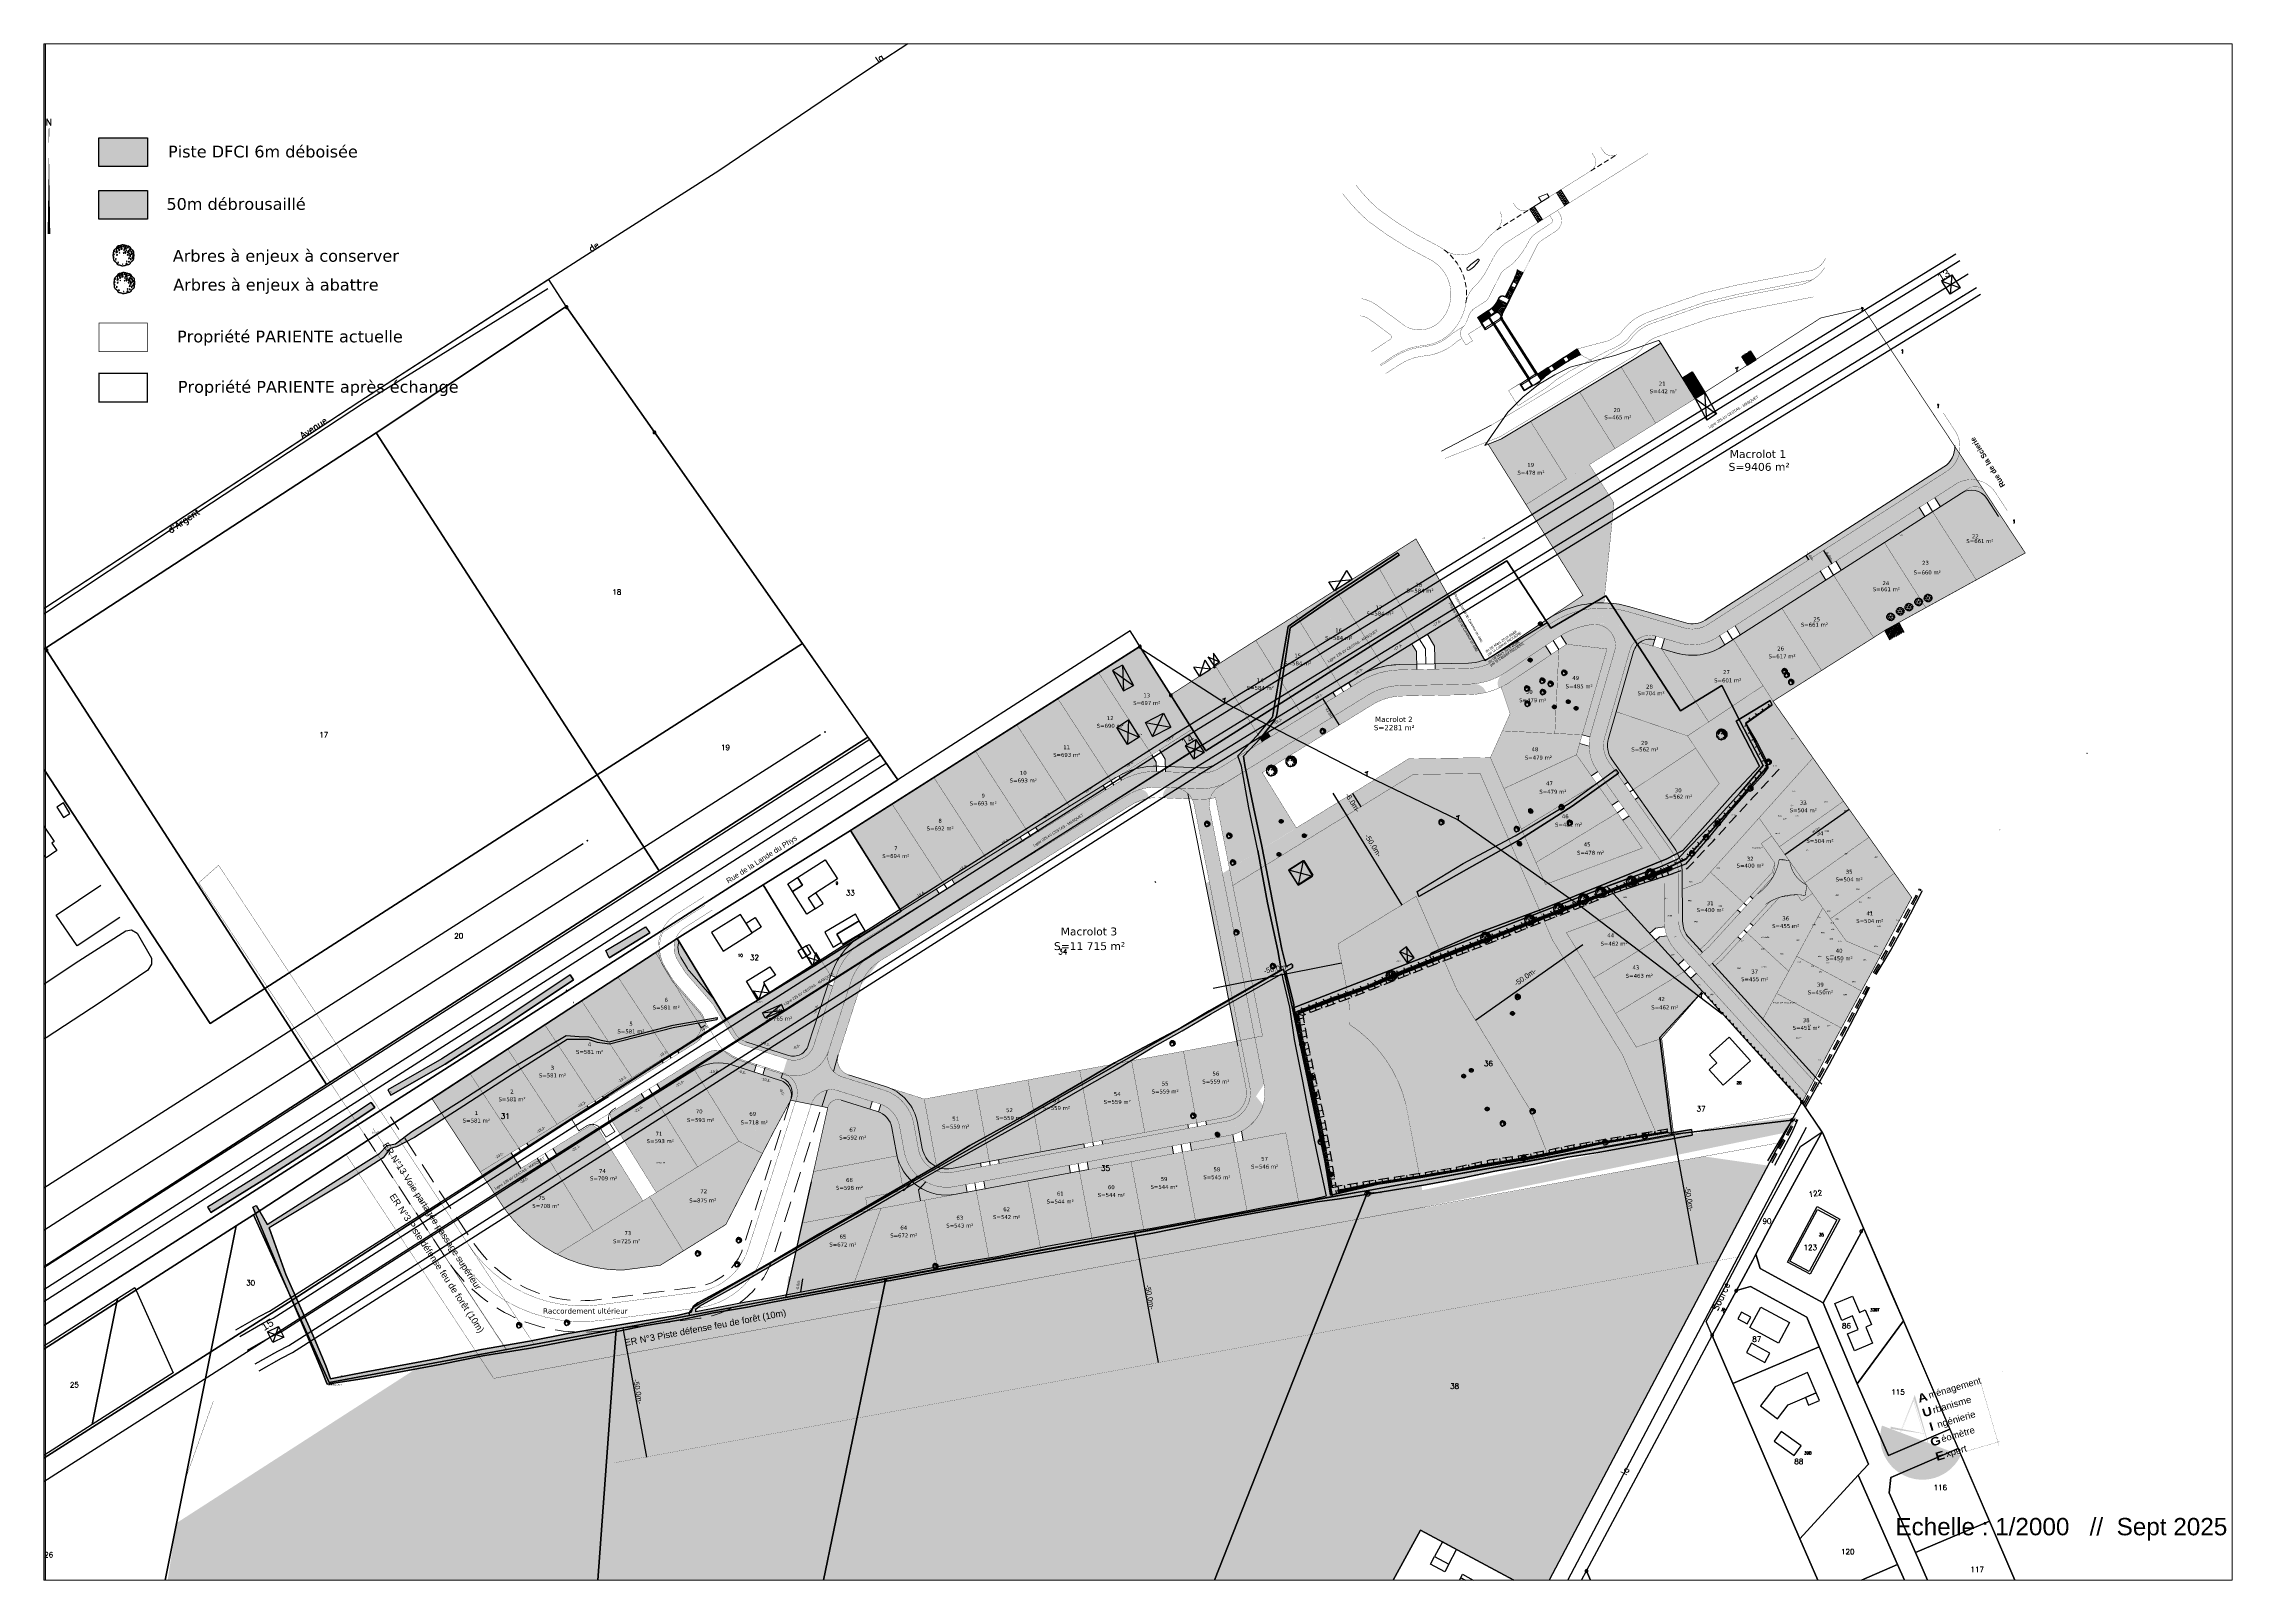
# Paper-space layout '2000' of a CAD drawing. Header units: metres. Extents: x 0 to 1394467, y 0 to 4172520.
# Drawn here: x 0.2 to 417.4, y 0.1 to 292.9 of the extents above; entities outside this region: 2.
# The model-space entities are those that its viewports show. They can reach past a viewport. Long polylines and large blocks are cut down to what shows.
import ezdxf
from ezdxf.enums import TextEntityAlignment as Align

# ---------------------------------------------------------------- set-up
doc = ezdxf.new("R2010")
doc.units = ezdxf.units.M
doc.header["$LTSCALE"] = 2
doc.header["$PDMODE"] = 3
doc.header["$PDSIZE"] = 0.2
for name, pattern in [('AXES2', [1.125, 0.75, -0.125, 0.125, -0.125]), ('CACHE', [0.375, 0.25, -0.125]), ('CACHE2', [4.7625, 3.175, -1.5875]), ('CACHEX2', [0.75, 0.5, -0.25]), ('Center', [0.03175, 0.00635, -0.004763, 0.015875, -0.004763]), ('CONTINU', [0]), ('DISCONTINUOUS', [0.75, 0.5, -0.25])]:
    doc.linetypes.add(name, pattern=pattern)
for name, color, linetype, lineweight in [('_TX-Textes', 7, 'CONTINU', 13), ('A-DETL-CNTR', 5, 'Center', 5), ('P-Voie', 250, 'Continuous', 9), ('§S achat', 6, 'Continuous', 15)]:
    doc.layers.add(name, color=color, linetype=linetype, lineweight=lineweight)
for name, color, linetype in [('Arbres_à_enjeux', 6, 'Continuous'), ('C-Veg', 72, 'Continuous'), ('C-Voie', 252, 'Continuous'), ('Haies_s', 6, 'Continuous'), ('MNT Erreurs - Points doubles', 1, 'Continuous'), ('Nouveau_Technique - Divers', 7, 'Continuous'), ('P-Alti', 7, 'Continuous'), ('P-Assiette', 14, 'Continuous'), ('P-COMPO LEGENDE', 7, 'Continuous'), ('P-Cotation', 1, 'Continuous'), ('P-Lot', 250, 'Continuous'), ('P-surfaces', 19, 'Continuous'), ('T-BATIMENT', 7, 'Continuous'), ('T-BATIMENT-HACHURE', 7, 'Continuous'), ('T-CARTOUCHE', 7, 'Continuous'), ('T-CRASTE', 44, 'Continuous'), ('T-EDF', 20, 'Continuous'), ('T-ER', 1, 'Continuous'), ('T-MOBILIER URBAIN', 7, 'Continuous'), ('T-RESEAUX DIVERS', 7, 'Continuous'), ('T-SECTION AW', 2, 'Continuous'), ('T-TALUS', 42, 'Continuous'), ('T-TEXTE', 7, 'Continuous'), ('T-VEGETATION-TEXTE', 1, 'Continuous')]:
    doc.layers.add(name, color=color, linetype=linetype)
doc.layers.add('C-Lot', color=7, linetype='Continuous', true_color=0xeaddbe, transparency=0.5)
doc.layers.add('EBC', color=7, linetype='CONTINU', true_color=0xeaddbe)
doc.layers.add('P-Archi 2025 09 29', color=7, linetype='Continuous', transparency=0.5)
doc.layers.add('P-PUP', color=7, linetype='Continuous', transparency=0.5)
doc.styles.add('Arial', font='arial.ttf')
doc.styles.add('Arial 1.0', font='arial.ttf', dxfattribs={"width": 0.99, "height": 0.2})
doc.styles.add('Arial 4.0', font='arial.ttf', dxfattribs={"width": 0.99, "height": 0.8})
doc.styles.add('Arial black', font='ariblk.ttf')
doc.styles.add('N', font='romant', dxfattribs={"height": 6})
doc.styles.get("Standard").update_dxf_attribs({"font": 'txt.shx'})
doc.styles.add('Tw Cen MT', font='TCM_____.TTF')
doc.styles.add('Verdana 1.0', font='verdana.ttf', dxfattribs={"width": 0.99, "height": 0.2})

# ---------------------------------------------------------------- blocks, each defined once
blk = doc.blocks.new('logo_auige')
at = {"ltscale": 5}
h = blk.add_hatch(color=18, dxfattribs=at)
h.set_gradient(color2=(132, 132, 132), tint=1, name='HEMISPHERICAL')
h.paths.add_polyline_path([(10.8, 3.7), (7.01, 17.21), (2.12, 4.89), (6.83, 16.46)])
h = blk.add_hatch(color=82, dxfattribs=at)
h.set_gradient(color1=(51, 204, 0), color2=(186, 255, 163), tint=1, name='HEMISPHERICAL')
h.paths.add_polyline_path([(2.4, 5.08), (6.76, 16.24), (10.42, 3.72), (6.75, 15.99)])
at = {"ltscale": 5, "true_color": 0x33cc00}
h = blk.add_hatch(color=82, dxfattribs=at)
h.set_gradient(color1=(51, 204, 0), color2=(186, 255, 163), tint=1, name='INVHEMISPHERICAL')
edge = h.paths.add_edge_path()
edge.add_arc((8.63, 8.75), 8.55, 164.5852, 334.1847)
edge.add_arc((8.56, 8.62), 8.55, 163.6338, 335.1803, ccw=False)
edge.add_arc((0.37, 11.02), 0.0158, -0.482, 163.6338, ccw=False)
at = {"ltscale": 5, "true_color": 0x292929}
blk.add_hatch(color=250, dxfattribs=at).paths.add_polyline_path([(2.14, 10.8), (2.14, 10.35), (9.57, 9.27)])
at = {"color": 82, "ltscale": 5, "true_color": 0x40c408, "const_width": 0.0294, "flags": 128}
for points in [[(20.41, 19.42), (24.02, 7.04)], [(17.77, 5.92), (24.32, 7.83)]]:
    blk.add_lwpolyline(points, dxfattribs=at)
blk.add_lwpolyline([(24.83, 21.89), (24.83, 21.89), (24.83, 21.89), (24.83, 21.89)], close=True)
at = {"color": 250, "ltscale": 5, "style": 'Arial'}
for s, height, width, p in [('ménagement', 1.334, 1.01, (10.11, 16.12)), ('rbanisme', 1.35, 1.04, (10.96, 13.1)), ('ngénierie', 1.35, 1.03, (11.86, 10.16)), ('éomètre', 1.35, 1.01, (12.68, 7.23)), ('xpert', 1.35, 1.035, (13.6, 4.23))]:
    blk.add_text(s, height=height, rotation=16.258, dxfattribs=dict(at, width=width)).set_placement(p, align=Align.BOTTOM_LEFT)
at = {"color": 7, "ltscale": 5, "style": 'Arial black'}
for s, p in [('A', (8.95, 15.42)), ('U', (9.88, 12.49)), ('I', (10.74, 9.52)), ('G', (11.57, 6.57)), ('E', (12.48, 3.62))]:
    blk.add_text(s, height=1.69, rotation=16.258, dxfattribs=at).set_placement(p, align=Align.BOTTOM_CENTER)
blk = doc.blocks.new('y001')
at = {"color": 0}
blk.add_lwpolyline([(0, -12, 0.3, 0, 0), (0, -2.4, 0.75, 0, 0), (0, 0, 0, 0, 0)], format="xyseb", dxfattribs=at)
at = {"color": 0, "style": 'N'}
blk.add_text('N', height=0.75, dxfattribs=at).set_placement((0, 0.45), align=Align.CENTER)
blk = doc.blocks.new('l010')
at = {"color": 0, "linetype": 'Continuous'}
for p, q in [((-0.099996, 0.099996), (0.099996, -0.099996)), ((0.099996, 0.099996), (-0.099996, -0.099996))]:
    blk.add_line(p, q, dxfattribs=at)
at = {"color": 0}
for points in [[(-0.3, 0.999996), (-0.15, 0.999996)], [(-0.212132, 1.212128), (-0.106066, 1.106062)], [(-0.106066, 0.89393), (-0.212132, 0.787864)], [(0, 1.149996), (0, 1.299996)], [(0, 0.849996), (0, 0.849996), (0, 0.099996)], [(0.212132, 1.212128), (0.106066, 1.106062)], [(0.106066, 0.89393), (0.212132, 0.787864)], [(0.15, 0.999996), (0.3, 0.999996)]]:
    blk.add_lwpolyline(points, dxfattribs=at)
at = {"color": 0, "linetype": 'Continuous'}
blk.add_lwpolyline([(-0.099996, -0.099996), (0.099996, -0.099996), (0.099996, 0.099996), (-0.099996, 0.099996)], close=True, dxfattribs=at)
at = {"color": 0}
blk.add_circle((0, 0.999996), 0.15, dxfattribs=at)
blk = doc.blocks.new('e004')
at = {"color": 0}
blk.add_line((0, 1.510991), (0, 0.1), dxfattribs=at)
for points in [[(-0.438601, 1.254946), (-0.438601, 1.36518), (0.438601, 1.656803), (0.438601, 1.767036)], [(-0.438601, 1.144712), (-0.438601, 1.254946), (0.438601, 1.546569), (0.438601, 1.656803)]]:
    blk.add_lwpolyline(points, dxfattribs=at)
blk.add_circle((0, 0), 0.1, dxfattribs=at)
blk = doc.blocks.new('d005')
at = {"color": 0}
blk.add_lwpolyline([(0, 0), (0, 1), (1, 1), (1, 0)], close=True, dxfattribs=at)
blk = doc.blocks.new('g013')
h = blk.add_hatch(color=256)
edge = h.paths.add_edge_path()
edge.add_arc((0, 0), 0.05, 0, 360)
blk.add_circle((0, 0), 0.05)
blk = doc.blocks.new('BORLIPRO')
blk.add_lwpolyline([(-0.07, 0.5), (-0.19, 0.47), (-0.31, 0.4), (-0.4, 0.31), (-0.47, 0.19), (-0.5, 0.07), (-0.5, -0.07), (-0.47, -0.19), (-0.4, -0.31), (-0.31, -0.4), (-0.19, -0.47), (-0.07, -0.5), (0.07, -0.5), (0.19, -0.47), (0.31, -0.4), (0.4, -0.31), (0.47, -0.19), (0.5, -0.07), (0.5, 0.07), (0.47, 0.19), (0.4, 0.31), (0.31, 0.4), (0.19, 0.47), (0.07, 0.5)], close=True)
blk = doc.blocks.new('PYLONE1')
blk.add_point((0, 0))
blk = doc.blocks.new('CLOTMI')
at = {"const_width": 0.38}
blk.add_lwpolyline([(-0.19, 0, 1), (0.19, 0, 1)], format="xyb", close=True, dxfattribs=at)
blk = doc.blocks.new('GeoEdfBT')
blk.add_solid([(-0.5, 0), (0.25, 0.5), (0.25, -0.5), (0, 0)])
blk = doc.blocks.new('GeoEdfTT')
for points in [[(-1.125, 0), (-0.375, 0.5), (-0.375, -0.5), (-0.625, 0)], [(-0.375, 0), (0.375, 0.5), (0.375, -0.5), (0.125, 0)], [(0.375, 0), (1.125, 0.5), (1.125, -0.5), (0.875, 0)]]:
    blk.add_solid(points)
blk = doc.blocks.new('GeoCroix')
at = {"color": 0, "linetype": 'ByBlock', "lineweight": -2}
for p, q in [((-0.5, 0.5), (0.5, -0.5)), ((-0.5, -0.5), (0.5, 0.5))]:
    blk.add_line(p, q, dxfattribs=at)
blk = doc.blocks.new('A$Cd02c6d29')
at = {"layer": 'P-Voie', "color": 251, "true_color": 0x636466}
for p, q in [((-2.62, 42), (-3.43, 40.39)), ((-2.49, 41.93), (-3.3, 40.33)), ((-2.6, 41.99), (-2.62, 42)), ((-2.61, 41.99), (-2.59, 41.98)), ((-2.54, 41.96), (-2.47, 41.92)), ((-1.03, 41.2), (-2.47, 41.93)), ((-1.03, 41.19), (-2.47, 41.92)), ((-0.9, 41.46), (-2.34, 42.19)), ((-0.9, 41.46), (-2.34, 42.19)), ((-0.76, 41.73), (-2.21, 42.46)), ((-0.76, 41.73), (-2.21, 42.46)), ((-0.63, 42), (-2.08, 42.73)), ((-0.63, 42), (-2.08, 42.73)), ((-0.49, 42.27), (-1.96, 43.01)), ((-0.49, 42.27), (-1.96, 43.01)), ((-0.36, 42.53), (-1.84, 43.28)), ((-0.36, 42.53), (-1.84, 43.28)), ((-0.22, 42.8), (-1.73, 43.56)), ((-0.22, 42.8), (-1.73, 43.56)), ((-0.09, 43.07), (-1.61, 43.84)), ((-0.09, 43.07), (-1.61, 43.84)), ((0.05, 43.34), (-1.5, 44.12)), ((0.05, 43.34), (-1.5, 44.12)), ((0.18, 43.61), (-1.4, 44.4)), ((0.18, 43.61), (-1.4, 44.4)), ((0.32, 43.87), (-1.3, 44.69)), ((0.32, 43.87), (-1.3, 44.69)), ((0.45, 44.14), (-1.2, 44.97)), ((0.45, 44.14), (-1.2, 44.97)), ((0.59, 44.41), (-1.1, 45.26)), ((0.59, 44.41), (-1.1, 45.26)), ((0.72, 44.68), (-1.01, 45.55)), ((0.72, 44.68), (-1.01, 45.55)), ((0.86, 44.94), (-0.92, 45.84)), ((0.86, 44.94), (-0.92, 45.84)), ((-0.87, 46.46), (-0.9, 46.47)), ((1.13, 45.48), (-0.9, 41.46)), ((-0.82, 46.45), (-0.87, 46.46)), ((0.99, 45.21), (-0.84, 46.14)), ((0.99, 45.21), (-0.84, 46.14)), ((-0.76, 46.43), (-0.82, 46.45)), ((1.38, 45.35), (-0.78, 41.07)), ((1.15, 45.47), (-0.76, 46.43)), ((1.15, 45.47), (-0.76, 46.43)), ((1.17, 45.46), (1.13, 45.48)), ((1.25, 45.42), (1.17, 45.46)), ((1.38, 45.35), (1.25, 45.42)), ((-8.98, 33.56), (-7.47, 32.58)), ((-8.98, 33.56), (-7.47, 32.58)), ((-8.84, 33.78), (-7.29, 32.86)), ((-8.84, 33.78), (-7.29, 32.86)), ((-8.71, 34.01), (-7.13, 33.14)), ((-8.71, 34.01), (-7.13, 33.14)), ((-8.67, 34.4), (-8.18, 35.38)), ((-8.58, 34.25), (-6.97, 33.44)), ((-8.58, 34.25), (-6.97, 33.44)), ((-8.54, 34.33), (-8.44, 34.52)), ((-8.44, 34.52), (-8.31, 34.78)), ((-8.44, 34.52), (-6.84, 33.71)), ((-8.44, 34.52), (-6.84, 33.71)), ((-8.31, 34.78), (-8.17, 35.05)), ((-8.31, 34.78), (-6.7, 33.98)), ((-8.31, 34.78), (-6.7, 33.98)), ((-8.17, 35.05), (-8.04, 35.33)), ((-8.17, 35.05), (-6.57, 34.24)), ((-8.17, 35.05), (-6.57, 34.24)), ((-8.04, 35.33), (-6.25, 34.43)), ((-8.04, 35.33), (-6.8, 34.7)), ((-4.67, 33.97), (-6.97, 29.41)), ((-6.97, 33.44), (-6.84, 33.71)), ((-6.84, 33.71), (-6.7, 33.98)), ((-6.7, 33.98), (-6.57, 34.24)), ((-4.54, 33.59), (-6.65, 29.42)), ((-5.21, 32.89), (-6.62, 33.6)), ((-5.21, 32.89), (-6.62, 33.6)), ((-6.57, 34.24), (-6.43, 34.52)), ((-5.08, 33.16), (-6.49, 33.87)), ((-5.08, 33.16), (-6.49, 33.87)), ((-4.94, 33.43), (-6.37, 34.15)), ((-4.94, 33.43), (-6.37, 34.15)), ((-4.81, 33.7), (-6.25, 34.43)), ((-4.81, 33.7), (-6.25, 34.43)), ((-5.45, 36.03), (-5.93, 36.27)), ((-5.51, 36.23), (-5.86, 36.41)), ((-3.43, 40.39), (-5.51, 36.23)), ((-5.45, 36.03), (-5.38, 36.17)), ((-4, 35.31), (-5.45, 36.03)), ((-4, 35.31), (-5.45, 36.03)), ((-5.31, 36.3), (-5.38, 36.17)), ((-5.18, 36.57), (-5.31, 36.3)), ((-3.86, 35.58), (-5.31, 36.3)), ((-3.86, 35.58), (-5.31, 36.3)), ((-5.04, 36.84), (-5.18, 36.57)), ((-3.73, 35.84), (-5.18, 36.57)), ((-3.73, 35.84), (-5.18, 36.57)), ((-4.91, 37.11), (-5.04, 36.84)), ((-3.59, 36.11), (-5.04, 36.84)), ((-3.59, 36.11), (-5.04, 36.84)), ((-4.77, 37.37), (-4.91, 37.11)), ((-3.46, 36.38), (-4.91, 37.11)), ((-3.46, 36.38), (-4.91, 37.11)), ((-4.64, 37.64), (-4.77, 37.37)), ((-3.32, 36.65), (-4.77, 37.37)), ((-3.32, 36.65), (-4.77, 37.37)), ((-4, 35.31), (-4.67, 33.97)), ((-4.5, 37.91), (-4.64, 37.64)), ((-3.19, 36.91), (-4.64, 37.64)), ((-3.19, 36.91), (-4.64, 37.64)), ((-4.54, 33.59), (-3.74, 35.18)), ((-4.37, 38.18), (-4.5, 37.91)), ((-3.05, 37.18), (-4.5, 37.91)), ((-3.05, 37.18), (-4.5, 37.91)), ((-4.24, 38.45), (-4.37, 38.18)), ((-2.92, 37.45), (-4.37, 38.18)), ((-2.92, 37.45), (-4.37, 38.18)), ((-4.1, 38.72), (-4.24, 38.45)), ((-2.78, 37.72), (-4.24, 38.45)), ((-2.78, 37.72), (-4.24, 38.45)), ((-3.97, 38.98), (-4.1, 38.72)), ((-2.65, 37.99), (-4.1, 38.72)), ((-2.65, 37.99), (-4.1, 38.72)), ((-1.7, 39.86), (-4, 35.31)), ((-3.83, 39.25), (-3.97, 38.98)), ((-2.51, 38.25), (-3.97, 38.98)), ((-2.51, 38.25), (-3.97, 38.98)), ((-3.7, 39.52), (-3.83, 39.25)), ((-2.38, 38.52), (-3.83, 39.25)), ((-2.38, 38.52), (-3.83, 39.25)), ((-1.58, 39.47), (-3.74, 35.17)), ((-3.74, 35.18), (-3.74, 35.17)), ((-3.56, 39.79), (-3.7, 39.52)), ((-2.24, 38.79), (-3.7, 39.52)), ((-2.24, 38.79), (-3.7, 39.52)), ((-3.43, 40.06), (-3.56, 39.79)), ((-2.11, 39.06), (-3.56, 39.79)), ((-2.11, 39.06), (-3.56, 39.79)), ((-3.29, 40.32), (-3.43, 40.06)), ((-1.97, 39.33), (-3.43, 40.06)), ((-1.97, 39.33), (-3.43, 40.06)), ((-1.84, 39.59), (-3.29, 40.32)), ((-1.84, 39.59), (-3.29, 40.32)), ((-0.9, 41.46), (-1.7, 39.86)), ((-1.58, 39.47), (-0.77, 41.07)), ((-16.07, 28.39), (-12.03, 30.97)), ((-16.07, 28.39), (-16.05, 28.36)), ((-16.02, 28.32), (-16.05, 28.36)), ((-16.02, 28.32), (-15.99, 28.27)), ((-15.99, 28.27), (-15.73, 28.43)), ((-15.99, 28.27), (-14.82, 26.44)), ((-15.99, 28.27), (-14.82, 26.44)), ((-15.73, 28.43), (-15.48, 28.59)), ((-15.73, 28.43), (-14.58, 26.62)), ((-15.73, 28.43), (-14.58, 26.62)), ((-15.48, 28.59), (-15.23, 28.75)), ((-15.48, 28.59), (-14.34, 26.8)), ((-15.48, 28.59), (-14.34, 26.8)), ((-15.23, 28.75), (-14.98, 28.91)), ((-15.23, 28.75), (-14.1, 26.98)), ((-15.23, 28.75), (-14.1, 26.98)), ((-14.98, 28.91), (-14.72, 29.07)), ((-14.98, 28.91), (-13.86, 27.16)), ((-14.98, 28.91), (-13.86, 27.16)), ((-14.78, 26.38), (-14.83, 26.34)), ((-14.77, 26.37), (-14.83, 26.34)), ((-14.83, 26.34), (-13.13, 23.68)), ((-14.82, 26.44), (-14.58, 26.62)), ((-14.82, 26.44), (-14.78, 26.38)), ((-14.3, 26.68), (-14.78, 26.38)), ((-14.75, 26.34), (-14.78, 26.38)), ((-14.78, 26.38), (-14.75, 26.34)), ((-14.77, 26.37), (-14.38, 26.62)), ((-14.75, 26.34), (-14.73, 26.32)), ((-14.73, 26.32), (-10.95, 29.16)), ((-14.72, 29.07), (-14.47, 29.23)), ((-14.72, 29.07), (-13.62, 27.34)), ((-14.72, 29.07), (-13.62, 27.34)), ((-14.58, 26.62), (-14.34, 26.8)), ((-11.71, 28.03), (-14.48, 26.26)), ((-14.33, 26.36), (-14.48, 26.26)), ((-14.48, 26.26), (-12.92, 23.82)), ((-14.48, 26.26), (-14.38, 26.09)), ((-14.47, 29.23), (-14.22, 29.4)), ((-14.47, 29.23), (-13.38, 27.52)), ((-14.47, 29.23), (-13.38, 27.52)), ((-14.38, 26.62), (-14, 26.87)), ((-14.34, 26.8), (-14.1, 26.98)), ((-13.93, 26.92), (-14.3, 26.68)), ((-14.22, 29.4), (-13.96, 29.56)), ((-14.22, 29.4), (-13.14, 27.7)), ((-14.22, 29.4), (-13.14, 27.7)), ((-14.1, 26.98), (-13.86, 27.16)), ((-11.58, 28.41), (-13.99, 26.87)), ((-13.96, 29.56), (-13.71, 29.72)), ((-13.96, 29.56), (-12.9, 27.88)), ((-13.96, 29.56), (-12.9, 27.88)), ((-11.58, 28.41), (-13.93, 26.92)), ((-13.86, 27.16), (-13.62, 27.34)), ((-13.71, 29.72), (-13.46, 29.88)), ((-13.71, 29.72), (-12.66, 28.07)), ((-13.71, 29.72), (-12.66, 28.07)), ((-13.62, 27.34), (-13.38, 27.52)), ((-13.46, 29.88), (-13.21, 30.04)), ((-13.46, 29.88), (-12.41, 28.25)), ((-13.46, 29.88), (-12.41, 28.25)), ((-13.38, 27.52), (-13.14, 27.7)), ((-13.25, 24.32), (-10.47, 26.09)), ((-13.21, 30.04), (-12.95, 30.2)), ((-13.21, 30.04), (-12.17, 28.43)), ((-13.21, 30.04), (-12.17, 28.43)), ((-13.14, 27.7), (-12.9, 27.88)), ((-12.95, 30.2), (-12.7, 30.37)), ((-12.95, 30.2), (-11.93, 28.61)), ((-12.95, 30.2), (-11.93, 28.61)), ((-10.14, 25.59), (-12.92, 23.81)), ((-12.92, 23.82), (-10.14, 25.59)), ((-12.9, 27.88), (-12.66, 28.07)), ((-12.7, 30.37), (-12.45, 30.53)), ((-12.7, 30.37), (-11.69, 28.79)), ((-12.7, 30.37), (-11.69, 28.79)), ((-12.66, 28.07), (-12.41, 28.25)), ((-12.45, 30.53), (-12.19, 30.69)), ((-12.45, 30.53), (-11.45, 28.97)), ((-12.45, 30.53), (-11.45, 28.97)), ((-12.41, 28.25), (-12.17, 28.43)), ((-12.19, 30.69), (-11.95, 30.85)), ((-12.19, 30.69), (-11.21, 29.15)), ((-12.19, 30.69), (-11.21, 29.15)), ((-12.17, 28.43), (-11.93, 28.61)), ((-11.34, 31.41), (-12.02, 30.98)), ((-11.95, 30.85), (-10.98, 29.33)), ((-11.26, 31.28), (-11.94, 30.85)), ((-11.94, 30.85), (-10.97, 29.33)), ((-11.93, 28.61), (-11.69, 28.79)), ((-11.71, 28.03), (-11.87, 27.93)), ((-11.8, 28.05), (-11.76, 28.03)), ((-11.76, 28.03), (-11.74, 28.01)), ((-11.74, 28.01), (-11.76, 28.03)), ((-10.14, 25.59), (-11.71, 28.03)), ((-11.69, 28.79), (-11.45, 28.97)), ((-11.67, 27.98), (-11.66, 27.97)), ((-11.66, 27.97), (-11.42, 27.59)), ((-8.14, 30.6), (-11.58, 28.41)), ((-11.58, 28.41), (-11.51, 28.45)), ((-11.51, 28.45), (-9.82, 25.8)), ((-11.45, 28.97), (-11.21, 29.15)), ((-11.21, 29.15), (-10.98, 29.33)), ((-10.97, 29.33), (-10.29, 29.77)), ((-10.78, 29.32), (-10.83, 29.29)), ((-10.78, 29.32), (-10.78, 29.32)), ((-10.78, 29.32), (-10.78, 29.32)), ((-10.76, 26.56), (-10.67, 26.41)), ((-10.59, 31.77), (-9.46, 30.37)), ((-10.59, 31.77), (-9.46, 30.37)), ((-9.92, 29.96), (-10.47, 29.57)), ((-10.43, 26.03), (-10.32, 26.1)), ((-10.38, 31.94), (-9.21, 30.58)), ((-10.38, 31.94), (-9.21, 30.58)), ((-9.83, 29.84), (-10.38, 29.44)), ((-10.25, 26.19), (-10.2, 26.22)), ((-10.17, 26.25), (-10.21, 26.23)), ((-10.19, 32.12), (-8.96, 30.8)), ((-10.19, 32.12), (-8.96, 30.8)), ((-10.17, 26.25), (-10.14, 26.26)), ((-10.14, 25.59), (-6.62, 27.84)), ((-10.14, 26.26), (-10.01, 26.35)), ((-9.82, 25.8), (-10.14, 25.59)), ((-10.14, 25.59), (-10.14, 25.59)), ((-9.99, 32.31), (-8.72, 31.03)), ((-9.99, 32.31), (-8.72, 31.03)), ((-9.98, 26.32), (-9.95, 26.34)), ((-9.9, 26.37), (-9.2, 26.81)), ((-9.89, 26.38), (-8.62, 27.18)), ((-9.89, 26.38), (3.82, 4.94)), ((-9.81, 32.5), (-8.49, 31.27)), ((-9.81, 32.5), (-8.49, 31.27)), ((-9.63, 32.7), (-8.27, 31.52)), ((-9.63, 32.7), (-8.27, 31.52)), ((-9.46, 32.91), (-8.05, 31.77)), ((-9.46, 32.91), (-8.05, 31.77)), ((-9.46, 30.37), (-9.43, 30.33)), ((-9.34, 30.4), (-9.32, 30.37)), ((-9.29, 33.12), (-7.85, 32.03)), ((-9.29, 33.12), (-7.85, 32.03)), ((-9.19, 30.48), (-9.12, 30.54)), ((-9.12, 30.54), (-9.19, 30.48)), ((-9.14, 33.33), (-7.65, 32.3)), ((-9.14, 33.33), (-7.65, 32.3)), ((-9.12, 30.54), (-9.04, 30.61)), ((-9.04, 30.61), (-9.12, 30.54)), ((-6.97, 29.41), (-9.04, 30.46)), ((-6.97, 29.41), (-9.04, 30.46)), ((-6.83, 29.68), (-8.8, 30.67)), ((-6.83, 29.68), (-8.8, 30.67)), ((-8.62, 27.18), (-7.38, 27.98)), ((-6.7, 29.95), (-8.58, 30.89)), ((-6.7, 29.95), (-8.58, 30.89)), ((-6.56, 30.22), (-8.36, 31.12)), ((-6.56, 30.22), (-8.36, 31.12)), ((-6.43, 30.48), (-8.15, 31.35)), ((-6.43, 30.48), (-8.15, 31.35)), ((-6.88, 28.63), (-8.14, 30.6)), ((-6.29, 30.75), (-7.94, 31.58)), ((-6.29, 30.75), (-7.94, 31.58)), ((-6.16, 31.02), (-7.75, 31.82)), ((-6.16, 31.02), (-7.75, 31.82)), ((-6.02, 31.29), (-7.56, 32.06)), ((-6.02, 31.29), (-7.56, 32.06)), ((-7.54, 27.87), (-7.39, 27.97)), ((-6.9, 29.22), (-7.51, 28.03)), ((-7.46, 28.01), (-7.51, 28.03)), ((-5.89, 31.56), (-7.39, 32.31)), ((-5.89, 31.56), (-7.39, 32.31)), ((-7.39, 27.97), (-7.37, 27.99)), ((-7.39, 27.97), (-7.35, 27.95)), ((-7.36, 27.95), (6.33, 6.54)), ((-7.29, 28.08), (-7.16, 28.17)), ((-5.75, 31.82), (-7.22, 32.56)), ((-5.75, 31.82), (-7.22, 32.56)), ((-7.16, 28.17), (-7.14, 28.19)), ((-7.1, 28.22), (-7.14, 28.19)), ((-7.09, 28.21), (-6.51, 29.35)), ((-7.09, 28.21), (-7.04, 28.24)), ((-5.62, 32.09), (-7.06, 32.82)), ((-5.62, 32.09), (-7.06, 32.82)), ((-6.97, 29.41), (-7.03, 29.29)), ((-7.03, 29.29), (-6.9, 29.22)), ((-5.48, 32.36), (-6.9, 33.07)), ((-5.48, 32.36), (-6.9, 33.07)), ((-6.44, 27.95), (-6.88, 28.63)), ((-5.35, 32.63), (-6.76, 33.34)), ((-5.35, 32.63), (-6.76, 33.34)), ((-6.51, 29.35), (-6.65, 29.42)), ((-6.62, 27.84), (-6.44, 27.95)), ((-13.13, 23.68), (-12.92, 23.82)), ((-12.92, 23.82), (-12.92, 23.81)), ((10.8, 9.24), (6.84, 6.71)), ((9.86, 8.47), (9.61, 8.3)), ((10.12, 8.63), (9.86, 8.47)), ((10.87, 6.9), (9.86, 8.47)), ((10.87, 6.9), (9.86, 8.47)), ((10.37, 8.79), (10.12, 8.63)), ((11.11, 7.07), (10.12, 8.63)), ((11.11, 7.07), (10.12, 8.63)), ((10.62, 8.95), (10.37, 8.79)), ((11.36, 7.24), (10.37, 8.79)), ((11.36, 7.24), (10.37, 8.79)), ((10.88, 9.11), (10.62, 8.95)), ((11.61, 7.41), (10.62, 8.95)), ((11.61, 7.41), (10.62, 8.95)), ((12.08, 10.06), (10.8, 9.24)), ((12.16, 9.93), (10.88, 9.11)), ((11.86, 7.58), (10.88, 9.11)), ((11.86, 7.58), (10.88, 9.11)), ((11.86, 7.58), (13.14, 8.4)), ((16.38, 12.8), (12.08, 10.06)), ((12.39, 10.08), (12.16, 9.93)), ((12.65, 10.24), (12.39, 10.08)), ((13.37, 8.54), (12.39, 10.08)), ((13.37, 8.54), (12.39, 10.08)), ((12.9, 10.4), (12.65, 10.24)), ((13.63, 8.71), (12.65, 10.24)), ((13.63, 8.71), (12.65, 10.24)), ((13.15, 10.56), (12.9, 10.4)), ((13.88, 8.87), (12.9, 10.4)), ((13.88, 8.87), (12.9, 10.4)), ((13.37, 8.54), (13.14, 8.4)), ((13.4, 10.73), (13.15, 10.56)), ((14.13, 9.03), (13.15, 10.56)), ((14.13, 9.03), (13.15, 10.56)), ((17.52, 11.01), (13.22, 8.27)), ((13.63, 8.71), (13.37, 8.54)), ((13.66, 10.89), (13.4, 10.73)), ((14.39, 9.19), (13.4, 10.73)), ((14.39, 9.19), (13.4, 10.73)), ((13.88, 8.87), (13.63, 8.71)), ((13.91, 11.05), (13.66, 10.89)), ((14.64, 9.35), (13.66, 10.89)), ((14.64, 9.35), (13.66, 10.89)), ((14.13, 9.03), (13.88, 8.87)), ((14.16, 11.21), (13.91, 11.05)), ((14.89, 9.51), (13.91, 11.05)), ((14.89, 9.51), (13.91, 11.05)), ((14.39, 9.19), (14.13, 9.03)), ((14.42, 11.37), (14.16, 11.21)), ((15.14, 9.67), (14.16, 11.21)), ((15.14, 9.67), (14.16, 11.21)), ((14.64, 9.35), (14.39, 9.19)), ((14.67, 11.53), (14.42, 11.37)), ((15.4, 9.84), (14.42, 11.37)), ((15.4, 9.84), (14.42, 11.37)), ((14.89, 9.51), (14.64, 9.35)), ((14.92, 11.7), (14.67, 11.53)), ((15.65, 10), (14.67, 11.53)), ((15.65, 10), (14.67, 11.53)), ((15.14, 9.67), (14.89, 9.51)), ((15.17, 11.86), (14.92, 11.7)), ((15.9, 10.16), (14.92, 11.7)), ((15.9, 10.16), (14.92, 11.7)), ((15.4, 9.84), (15.14, 9.67)), ((15.43, 12.02), (15.17, 11.86)), ((16.16, 10.32), (15.17, 11.86)), ((16.16, 10.32), (15.17, 11.86)), ((15.65, 10), (15.4, 9.84)), ((15.68, 12.18), (15.43, 12.02)), ((16.41, 10.48), (15.43, 12.02)), ((16.41, 10.48), (15.43, 12.02)), ((15.9, 10.16), (15.65, 10)), ((15.93, 12.34), (15.68, 12.18)), ((16.66, 10.64), (15.68, 12.18)), ((16.66, 10.64), (15.68, 12.18)), ((16.16, 10.32), (15.9, 10.16)), ((16.19, 12.5), (15.93, 12.34)), ((16.91, 10.8), (15.93, 12.34)), ((16.91, 10.8), (15.93, 12.34)), ((16.41, 10.48), (16.16, 10.32)), ((16.44, 12.66), (16.19, 12.5)), ((17.17, 10.97), (16.19, 12.5)), ((17.17, 10.97), (16.19, 12.5)), ((17.87, 13.76), (16.38, 12.8)), ((16.66, 10.64), (16.41, 10.48)), ((16.46, 12.68), (16.44, 12.66)), ((17.42, 11.13), (16.44, 12.66)), ((17.42, 11.13), (16.44, 12.66)), ((17.95, 13.63), (16.46, 12.68)), ((16.91, 10.8), (16.66, 10.64)), ((17.17, 10.97), (16.91, 10.8)), ((17.42, 11.13), (17.17, 10.97)), ((17.44, 11.14), (17.42, 11.13)), ((17.44, 11.14), (18.93, 12.09)), ((17.52, 11.01), (19.01, 11.97)), ((21.92, 16.34), (17.87, 13.75)), ((17.87, 13.75), (17.87, 13.76)), ((18.21, 13.79), (17.95, 13.63)), ((18.93, 12.09), (17.95, 13.63)), ((18.46, 13.95), (18.21, 13.79)), ((19.19, 12.25), (18.21, 13.79)), ((19.19, 12.25), (18.21, 13.79)), ((18.71, 14.11), (18.46, 13.95)), ((19.45, 12.41), (18.46, 13.95)), ((19.45, 12.41), (18.46, 13.95)), ((18.97, 14.27), (18.71, 14.11)), ((19.71, 12.56), (18.71, 14.11)), ((19.71, 12.56), (18.71, 14.11)), ((19.22, 14.44), (18.97, 14.27)), ((19.97, 12.71), (18.97, 14.27)), ((19.97, 12.71), (18.97, 14.27)), ((19.47, 14.6), (19.22, 14.44)), ((20.23, 12.85), (19.22, 14.44)), ((20.23, 12.85), (19.22, 14.44)), ((19.72, 14.76), (19.47, 14.6)), ((20.5, 12.99), (19.47, 14.6)), ((20.5, 12.99), (19.47, 14.6)), ((19.98, 14.92), (19.72, 14.76)), ((20.76, 13.13), (19.72, 14.76)), ((20.76, 13.13), (19.72, 14.76)), ((20.23, 15.08), (19.98, 14.92)), ((21.03, 13.27), (19.98, 14.92)), ((21.03, 13.27), (19.98, 14.92)), ((20.48, 15.24), (20.23, 15.08)), ((21.3, 13.41), (20.23, 15.08)), ((21.3, 13.41), (20.23, 15.08)), ((20.74, 15.4), (20.48, 15.24)), ((21.57, 13.54), (20.48, 15.24)), ((21.57, 13.54), (20.48, 15.24)), ((20.99, 15.57), (20.74, 15.4)), ((21.85, 13.66), (20.74, 15.4)), ((21.85, 13.66), (20.74, 15.4)), ((21.24, 15.73), (20.99, 15.57)), ((22.12, 13.79), (20.99, 15.57)), ((22.12, 13.79), (20.99, 15.57)), ((21.49, 15.89), (21.24, 15.73)), ((22.4, 13.91), (21.24, 15.73)), ((22.4, 13.91), (21.24, 15.73)), ((21.75, 16.05), (21.49, 15.89)), ((22.68, 14.03), (21.49, 15.89)), ((22.68, 14.03), (21.49, 15.89)), ((22, 16.21), (21.75, 16.05)), ((22.96, 14.15), (21.75, 16.05)), ((22.96, 14.15), (21.75, 16.05)), ((21.95, 16.28), (21.92, 16.34)), ((21.98, 16.24), (21.95, 16.28)), ((22, 16.21), (21.98, 16.24)), ((23.25, 14.26), (22, 16.21)), ((23.25, 14.26), (22, 16.21)), ((23.27, 14.2), (23.25, 14.26)), ((23.29, 14.15), (23.27, 14.2)), ((23.29, 14.15), (23.27, 14.2)), ((23.3, 14.12), (23.29, 14.15)), ((0.28, 3.11), (0.07, 2.97)), ((0.28, 3.11), (0.07, 2.97)), ((0.07, 2.97), (1.76, 0.32)), ((0.07, 2.97), (0.07, 2.97)), ((0.28, 3.11), (3.27, 5.01)), ((3.06, 4.88), (0.28, 3.11)), ((3.06, 4.88), (0.28, 3.11)), ((0.28, 3.11), (1.83, 0.66)), ((0.68, 2.66), (0.36, 3.16)), ((3.38, 4.37), (0.68, 2.66)), ((1.76, 0.32), (5.15, 2.47)), ((1.83, 0.66), (4.62, 2.43)), ((4.62, 2.43), (3.06, 4.88)), ((6.58, 7.11), (3.2, 4.97)), ((3.27, 5.01), (4.91, 2.44)), ((3.49, 4.51), (3.35, 4.42)), ((3.64, 4.58), (3.59, 4.55)), ((3.64, 4.58), (3.68, 4.6)), ((3.7, 4.63), (3.68, 4.6)), ((3.83, 4.71), (3.7, 4.63)), ((3.86, 4.75), (3.83, 4.73)), ((6.44, 6.4), (3.91, 4.78)), ((5.18, 5.6), (3.91, 4.8)), ((4.96, 2.35), (4.91, 2.44)), ((5.15, 2.47), (8.2, 4.41)), ((6.42, 6.4), (5.18, 5.6)), ((6.53, 6.45), (6.49, 6.43)), ((6.67, 6.53), (6.54, 6.44)), ((6.65, 7.16), (6.58, 7.11)), ((6.91, 6.75), (6.65, 7.16)), ((6.71, 6.54), (6.67, 6.53)), ((6.71, 6.54), (6.74, 6.56)), ((6.79, 6.6), (6.74, 6.57)), ((6.8, 6.57), (6.78, 6.61)), ((7.08, 6.69), (6.83, 6.53)), ((8.1, 4.53), (6.83, 6.53)), ((8.1, 4.53), (6.83, 6.53)), ((8.32, 4.53), (6.91, 6.75)), ((7.34, 6.85), (7.08, 6.69)), ((8.32, 4.75), (7.08, 6.69)), ((8.32, 4.75), (7.08, 6.69)), ((7.59, 7.01), (7.34, 6.85)), ((8.54, 4.96), (7.34, 6.85)), ((8.54, 4.96), (7.34, 6.85)), ((7.84, 7.17), (7.59, 7.01)), ((8.76, 5.17), (7.59, 7.01)), ((8.76, 5.17), (7.59, 7.01)), ((8.09, 7.34), (7.84, 7.17)), ((8.99, 5.38), (7.84, 7.17)), ((8.99, 5.38), (7.84, 7.17)), ((8.35, 7.5), (8.09, 7.34)), ((9.22, 5.58), (8.09, 7.34)), ((9.22, 5.58), (8.09, 7.34)), ((8.2, 4.4), (8.18, 4.41)), ((8.2, 4.41), (8.34, 4.5)), ((8.34, 4.5), (8.32, 4.53)), ((8.6, 7.66), (8.35, 7.5)), ((9.44, 5.78), (8.35, 7.5)), ((9.44, 5.78), (8.35, 7.5)), ((8.85, 7.82), (8.6, 7.66)), ((9.68, 5.97), (8.6, 7.66)), ((9.68, 5.97), (8.6, 7.66)), ((9.11, 7.98), (8.85, 7.82)), ((9.91, 6.17), (8.85, 7.82)), ((9.91, 6.17), (8.85, 7.82)), ((9.36, 8.14), (9.11, 7.98)), ((10.15, 6.35), (9.11, 7.98)), ((10.15, 6.35), (9.11, 7.98)), ((9.61, 8.3), (9.36, 8.14)), ((10.38, 6.54), (9.36, 8.14)), ((10.38, 6.54), (9.36, 8.14)), ((10.62, 6.72), (9.61, 8.3)), ((10.62, 6.72), (9.61, 8.3)), ((11.94, 7.45), (13.22, 8.27))]:
    blk.add_line(p, q, dxfattribs=at)
at = {"layer": 'P-Voie', "color": 251, "true_color": 0x636466, "flags": 128}
for points in [[(0.06, 45.54, 0.1, 0.1, 0), (-0.16, 45.08, 0.4, 0, 0), (-0.39, 44.6, 0, 0, 0)], [(-15.3, 27.52, 0.1, 0.1, 0), (-14.87, 27.8, 0.4, 0, 0), (-14.42, 28.08, 0, 0, 0)], [(22.51, 15.22, 0.1, 0.1, 0), (22.08, 14.95, 0.4, 0, 0), (21.63, 14.66, 0, 0, 0)]]:
    blk.add_lwpolyline(points, format="xyseb", dxfattribs=at)
for points in [[(-6.86, 33.39), (-6.74, 33.62), (-6.63, 33.85), (-6.59, 33.92)], [(-9.04, 30.61), (-8.86, 30.78), (-8.67, 30.96), (-8.61, 31.02)], [(-8.21, 31.45), (-8.04, 31.64), (-7.88, 31.84), (-7.83, 31.91)], [(-7.48, 32.38), (-7.33, 32.59), (-7.19, 32.81), (-7.15, 32.88)]]:
    blk.add_lwpolyline(points, dxfattribs=at)
at = {"layer": 'P-Voie', "color": 251, "lineweight": 5, "true_color": 0x636466, "flags": 128}
for points in [[(-10.34, 26.13), (-2.42, 13.76), (3.41, 4.64)], [(3.75, 4.85), (-4.17, 17.23), (-10, 26.35)], [(-7.3, 28.08), (0.61, 15.7), (6.45, 6.58)], [(6.77, 6.81), (-1.13, 19.17), (-6.96, 28.29)]]:
    blk.add_lwpolyline(points, dxfattribs=at)
at = {"layer": 'P-Voie', "color": 251, "true_color": 0x636466}
for centre, radius, start, end in [((-23.37, 52.45), 23.4, 333.27384, 334.00842), ((-23.37, 52.45), 23.4, 334.00842, 334.74313), ((-23.37, 52.45), 23.4, 334.74313, 335.47809), ((-23.37, 52.45), 23.4, 335.47809, 336.21342), ((-23.37, 52.45), 23.4, 336.21342, 336.94925), ((-23.37, 52.45), 23.4, 336.94925, 337.68569), ((-23.37, 52.45), 23.4, 337.68569, 338.42287), ((-23.37, 52.45), 23.4, 338.42287, 339.16091), ((-23.37, 52.45), 23.4, 339.16091, 339.89994), ((-23.37, 52.45), 23.4, 339.89994, 340.6401), ((-23.37, 52.45), 23.4, 340.6401, 341.38149), ((-23.37, 52.45), 23.4, 341.38149, 342.12427), ((-23.37, 52.45), 23.4, 342.12427, 342.86856), ((-23.37, 52.45), 23.4, 342.86856, 343.61449), ((-23.37, 52.45), 23.4, 343.61449, 344.36221), ((-23.37, 52.45), 23.4, 344.36221, 345.11186), ((-15.64, 37.91), 7.95, 324.88517, 326.8157), ((-15.64, 37.91), 7.95, 326.8157, 328.74658), ((-15.64, 37.91), 7.95, 328.74658, 330.67795), ((-15.64, 37.91), 7.95, 330.67795, 332.60294), ((-15.64, 37.91), 7.95, 332.60294, 333.24519), ((-6.6, 34.94), 1.64, 63.3666, 164.94456), ((-6.6, 34.94), 1.49, 63.3666, 164.94456), ((-15.38, 37.7), 9.42, 331.09627, 333.12062), ((-15.89, 38.24), 10.36, 331.77362, 333.43231), ((-15.89, 38.24), 10.36, 333.43231, 335.09115), ((-15.89, 38.24), 10.36, 335.09115, 336.75153), ((-15.89, 38.24), 10.36, 336.75153, 338.41486), ((-7.85, 25.94), 4.48, 125.86978, 151.93355), ((-7.85, 25.94), 4.33, 125.87808, 151.93355), ((-15.34, 37.68), 7.43, 302.56475, 308.62135), ((-15.34, 37.68), 7.58, 302.56475, 308.63382), ((-15.64, 37.91), 7.95, 309.26011, 309.43897), ((-15.64, 37.91), 7.95, 309.43897, 311.3711), ((-15.64, 37.91), 7.95, 311.3711, 313.30259), ((-15.34, 37.68), 9.39, 302.56475, 308.83069), ((-15.64, 37.91), 7.95, 313.30259, 315.23357), ((-15.64, 37.91), 7.95, 315.23357, 317.16417), ((-14.95, 37.15), 8.78, 305.0309, 309.7619), ((-14.95, 37.15), 8.93, 305.0339, 309.76379), ((-15.64, 37.91), 7.95, 317.16417, 319.0945), ((-15.64, 37.91), 7.95, 319.0945, 321.0247), ((-15.64, 37.91), 7.95, 321.0247, 322.95488), ((-15.38, 37.7), 9.42, 308.89531, 310.91367), ((-15.64, 37.91), 7.95, 322.95488, 324.88517), ((-15.89, 38.24), 10.36, 310.07755, 311.34074), ((-15.38, 37.7), 9.42, 310.91367, 312.93196), ((-15.89, 38.24), 10.36, 311.34074, 313.1182), ((-15.38, 37.7), 9.42, 312.93196, 314.95021), ((-15.89, 38.24), 10.36, 313.1182, 314.87508), ((-15.38, 37.7), 9.42, 314.95021, 316.96843), ((-15.89, 38.24), 10.36, 314.87508, 316.61422), ((-15.38, 37.7), 9.42, 316.96843, 318.98664), ((-15.89, 38.24), 10.36, 316.61422, 318.33773), ((-15.38, 37.7), 9.42, 318.98664, 321.00483), ((-15.89, 38.24), 10.36, 318.33773, 320.04754), ((-15.38, 37.7), 9.42, 321.00483, 323.02304), ((-15.89, 38.24), 10.36, 320.04754, 321.74545), ((-15.38, 37.7), 9.42, 323.02304, 325.04128), ((-15.89, 38.24), 10.36, 321.74545, 323.43317), ((-15.38, 37.7), 9.42, 325.04128, 327.05955), ((-15.89, 38.24), 10.36, 323.43317, 325.11234), ((-15.38, 37.7), 9.42, 327.05955, 329.07788), ((-15.89, 38.24), 10.36, 325.11234, 326.78449), ((-15.38, 37.7), 9.42, 329.07788, 331.09627), ((-15.89, 38.24), 10.36, 326.78449, 328.45112), ((-15.89, 38.24), 10.36, 328.45112, 330.11369), ((-15.89, 38.24), 10.36, 330.11369, 331.77362), ((32.81, -10.16), 26.23, 121.27381, 121.92929), ((32.81, -10.16), 26.23, 120.61817, 121.27381), ((32.81, -10.16), 26.23, 119.96227, 120.61817), ((32.81, -10.16), 26.23, 119.30604, 119.96227), ((32.81, -10.16), 26.23, 118.64937, 119.30604), ((32.81, -10.16), 26.23, 117.99218, 118.64937), ((32.81, -10.16), 26.23, 117.3344, 117.99218), ((32.81, -10.16), 26.23, 116.67592, 117.3344), ((32.81, -10.16), 26.23, 116.01666, 116.67592), ((32.81, -10.16), 26.23, 115.35653, 116.01666), ((32.81, -10.16), 26.23, 114.69543, 115.35653), ((32.81, -10.16), 26.23, 114.03328, 114.69543), ((32.81, -10.16), 26.23, 113.36998, 114.03328), ((32.81, -10.16), 26.23, 112.70543, 113.36998), ((32.81, -10.16), 26.23, 112.03954, 112.70543), ((32.81, -10.16), 26.23, 111.37221, 112.03954), ((4.34, 7.11), 4.56, 272.47823, 324.86493), ((4.34, 7.11), 4.71, 272.91014, 324.86493), ((23.79, -10.98), 22.06, 135.3143, 136.02291), ((4.34, 7.11), 4.56, 324.86493, 325.57354), ((23.79, -10.98), 22.06, 134.51644, 135.3143), ((23.79, -10.98), 22.06, 133.7212, 134.51644), ((23.79, -10.98), 22.06, 132.92813, 133.7212), ((23.79, -10.98), 22.06, 132.13706, 132.92813), ((23.79, -10.98), 22.06, 131.34783, 132.13706), ((23.79, -10.98), 22.06, 130.56028, 131.34783), ((23.79, -10.98), 22.06, 129.77425, 130.56028), ((23.79, -10.98), 22.06, 128.98957, 129.77425), ((23.79, -10.98), 22.06, 128.20611, 128.98957), ((23.79, -10.98), 22.06, 127.4237, 128.20611), ((23.79, -10.98), 22.06, 126.64219, 127.4237), ((23.79, -10.98), 22.06, 125.86145, 126.64219), ((23.79, -10.98), 22.06, 125.08132, 125.86145), ((23.79, -10.98), 22.06, 124.30166, 125.08132), ((23.79, -10.98), 22.06, 123.52232, 124.30166), ((23.79, -10.98), 22.06, 122.72953, 123.52232)]:
    blk.add_arc(centre, radius, start, end, dxfattribs=at)
at = {"layer": 'P-Voie', "color": 251, "lineweight": 5, "true_color": 0x636466}
for centre, major_axis, ratio, start_param, end_param in [((-10.26, 26.18), (0.0782, 0.05), 0.040635, 1.466139, 3.203598), ((-10.01, 26.34), (0.00907, 0.0058), 0.040635, 0.078601, 1.466139), ((-9.88, 26.38), (0.111, 0.071), 0.040635, 3.611979, 4.081515), ((-9.88, 26.38), (0.111, 0.071), 0.040635, 4.578879, 4.666842), ((-7.38, 27.98), (0.115, 0.073), 0.040635, 5.312834, 5.823905), ((-7.29, 28.08), (0.00885, 0.00566), 0.040635, 1.661045, 3.089681), ((-7.03, 28.25), (0.0674, 0.0431), 0.040635, 6.149812, 7.963175), ((3.58, 4.55), (0.0782, 0.05), 0.028814, 3.079587, 4.817047), ((3.92, 4.8), (0.111, 0.071), 0.028814, 2.20194, 2.658023), ((3.83, 4.71), (0.00907, 0.0058), 0.028814, 4.817047, 6.204583), ((3.92, 4.8), (0.111, 0.071), 0.028814, 1.616343, 1.704253), ((6.42, 6.39), (0.115, 0.073), 0.028814, 1.448585, 1.541379), ((6.42, 6.39), (0.115, 0.073), 0.028814, 0.452356, 0.970289), ((6.55, 6.44), (0.00885, 0.00566), 0.028814, 3.193505, 4.62214)]:
    blk.add_ellipse(centre, major_axis=major_axis, ratio=ratio, start_param=start_param, end_param=end_param, dxfattribs=at)
at = {"layer": 'P-Voie', "color": 251, "true_color": 0x636466}
for points in [[(-0.9, 46.47, 53.18), (-1.04, 45.96, 53.18), (-1.35, 44.93, 53.18), (-1.92, 43.44, 53.18), (-2.37, 42.47, 53.18), (-2.61, 41.99, 53.18)], [(-10.7, 31.87, 53.18), (-10.49, 32.04, 53.18), (-10.09, 32.41, 53.18), (-9.54, 33.02, 53.18), (-9.07, 33.68, 53.18), (-8.8, 34.15, 53.18), (-8.67, 34.4, 53.18)], [(-6.85, 33.4, 53.18), (-6.83, 33.44, 53.18), (-6.81, 33.47, 53.18), (-6.8, 33.51, 53.18)], [(-6.83, 33.45, 53.18), (-6.81, 33.48, 53.18), (-6.8, 33.5, 53.18), (-6.78, 33.53, 53.18)], [(-6.79, 33.51, 53.18), (-6.78, 33.53, 53.18), (-6.77, 33.55, 53.18), (-6.76, 33.57, 53.18)], [(-6.69, 33.71, 53.18), (-6.67, 33.75, 53.18), (-6.65, 33.79, 53.18), (-6.64, 33.83, 53.18)], [(-6.67, 33.76, 53.18), (-6.65, 33.79, 53.18), (-6.64, 33.82, 53.18), (-6.62, 33.85, 53.18)], [(-6.63, 33.85, 53.18), (-6.53, 34.05, 53.18), (-6.44, 34.26, 53.18), (-6.36, 34.47, 53.18)], [(-6.59, 33.92, 53.18), (-6.57, 33.97, 53.18), (-6.54, 34.02, 53.18), (-6.52, 34.08, 53.18)], [(-6.52, 34.08, 53.18), (-6.49, 34.14, 53.18), (-6.47, 34.2, 53.18), (-6.44, 34.26, 53.18)], [(-6.52, 34.08, 53.18), (-6.52, 34.08, 53.18), (-6.52, 34.09, 53.18), (-6.52, 34.09, 53.18)], [(-6.51, 34.1, 53.18), (-6.51, 34.1, 53.18), (-6.51, 34.1, 53.18), (-6.51, 34.1, 53.18)], [(-6.44, 34.27, 53.18), (-6.41, 34.33, 53.18), (-6.38, 34.4, 53.18), (-6.36, 34.47, 53.18)], [(-9.04, 30.62, 53.18), (-8.96, 30.68, 53.18), (-8.89, 30.75, 53.18), (-8.82, 30.82, 53.18)], [(-8.73, 30.9, 53.18), (-8.69, 30.94, 53.18), (-8.65, 30.98, 53.18), (-8.62, 31.01, 53.18)], [(-8.57, 31.06, 53.18), (-8.54, 31.09, 53.18), (-8.51, 31.12, 53.18), (-8.49, 31.15, 53.18)], [(-8.35, 31.3, 53.18), (-8.34, 31.31, 53.18), (-8.33, 31.31, 53.18), (-8.33, 31.32, 53.18)], [(-8.3, 31.35, 53.18), (-8.27, 31.39, 53.18), (-8.24, 31.42, 53.18), (-8.21, 31.45, 53.18)], [(-8.07, 31.62, 53.18), (-8.06, 31.63, 53.18), (-8.05, 31.64, 53.18), (-8.04, 31.65, 53.18)], [(-7.83, 31.91, 53.18), (-7.81, 31.93, 53.18), (-7.79, 31.95, 53.18), (-7.78, 31.97, 53.18)], [(-7.78, 31.97, 53.18), (-7.76, 32, 53.18), (-7.74, 32.02, 53.18), (-7.73, 32.04, 53.18)], [(-7.71, 32.06, 53.18), (-7.68, 32.09, 53.18), (-7.66, 32.13, 53.18), (-7.63, 32.17, 53.18)], [(-7.6, 32.21, 53.18), (-7.56, 32.26, 53.18), (-7.52, 32.32, 53.18), (-7.48, 32.38, 53.18)], [(-7.52, 32.32, 53.18), (-7.49, 32.36, 53.18), (-7.46, 32.4, 53.18), (-7.44, 32.44, 53.18)], [(-7.47, 32.39, 53.18), (-7.41, 32.47, 53.18), (-7.36, 32.55, 53.18), (-7.31, 32.63, 53.18)], [(23.3, 14.12, 53.18), (22.56, 13.83, 53.18), (21.09, 13.18, 53.18), (19.69, 12.39, 53.18), (19.01, 11.97, 53.18)], [(11.94, 7.45, 53.18), (11.49, 7.16, 53.18), (10.61, 6.55, 53.18), (9.36, 5.54, 53.18), (8.58, 4.8, 53.18), (8.21, 4.42, 53.18)]]:
    blk.add_open_spline(points, degree=3, dxfattribs=at)
for points, knots in [([(-8.61, 31.02, 53.18), (-8.51, 31.12, 53.18), (-8.41, 31.23, 53.18), (-8.31, 31.34, 53.18), (-8.3, 31.35, 53.18)], [-0.87378651, -0.87378651, -0.87378651, -0.87378651, -0.78571429, -0.77850599, -0.77850599, -0.77850599, -0.77850599]), ([(-8.32, 31.32, 53.18), (-8.31, 31.34, 53.18), (-8.28, 31.37, 53.18), (-8.26, 31.4, 53.18), (-8.25, 31.4, 53.18)], [-0.78460562, -0.78460562, -0.78460562, -0.78460562, -0.76666667, -0.76225735, -0.76225735, -0.76225735, -0.76225735]), ([(-7.73, 32.04, 53.18), (-7.71, 32.06, 53.18), (-7.67, 32.12, 53.18), (-7.63, 32.17, 53.18), (-7.61, 32.2, 53.18)], [-0.58933937, -0.58933937, -0.58933937, -0.58933937, -0.57142857, -0.54747047, -0.54747047, -0.54747047, -0.54747047]), ([(-7.15, 32.88, 53.18), (-7.08, 33, 53.18), (-7, 33.13, 53.18), (-6.93, 33.26, 53.18), (-6.92, 33.27, 53.18)], [-0.37434924, -0.37434924, -0.37434924, -0.37434924, -0.28571429, -0.27849124, -0.27849124, -0.27849124, -0.27849124])]:
    blk.add_open_spline(points, degree=3, knots=knots, dxfattribs=at)
blk = doc.blocks.new('A$C5c3c03d5')
at = {"layer": 'Arbres_à_enjeux', "color": 96}
for p, q in [((2, 2.02), (2, 2.02)), ((3.33, 1.34), (3.4, 1.2))]:
    blk.add_line(p, q, dxfattribs=at)
for points in [[(1.99, 4.04), (1.96, 4.04), (1.92, 4.03), (1.88, 4.03), (1.84, 4.02), (1.79, 4.01), (1.75, 4), (1.71, 3.99), (1.67, 3.98), (1.64, 3.98), (1.62, 3.97), (1.59, 3.96), (1.56, 3.94), (1.53, 3.93), (1.5, 3.91), (1.47, 3.9), (1.44, 3.89), (1.41, 3.88), (1.39, 3.87), (1.36, 3.86), (1.33, 3.86), (1.3, 3.86), (1.26, 3.85), (1.23, 3.85), (1.19, 3.85), (1.16, 3.85), (1.13, 3.84), (1.1, 3.84), (1.08, 3.83), (1.05, 3.82), (1.02, 3.81), (0.98, 3.79), (0.95, 3.78), (0.92, 3.76), (0.89, 3.75), (0.86, 3.73), (0.84, 3.72), (0.83, 3.71), (0.81, 3.69), (0.79, 3.67), (0.78, 3.65), (0.76, 3.63), (0.74, 3.61), (0.73, 3.59), (0.72, 3.58), (0.71, 3.56), (0.7, 3.55), (0.69, 3.53), (0.69, 3.51), (0.68, 3.49), (0.67, 3.47), (0.67, 3.46), (0.66, 3.44), (0.65, 3.42), (0.64, 3.41), (0.63, 3.39), (0.6, 3.36), (0.58, 3.33), (0.55, 3.31), (0.52, 3.28), (0.49, 3.25), (0.46, 3.23), (0.44, 3.21), (0.42, 3.19), (0.4, 3.17), (0.38, 3.16), (0.36, 3.14), (0.34, 3.13), (0.32, 3.11), (0.3, 3.09), (0.28, 3.08), (0.26, 3.06), (0.25, 3.05), (0.24, 3.03), (0.22, 3.01), (0.2, 2.99), (0.19, 2.96), (0.17, 2.94), (0.15, 2.91), (0.14, 2.89), (0.13, 2.87), (0.12, 2.84), (0.11, 2.82), (0.1, 2.8), (0.1, 2.77), (0.1, 2.74), (0.09, 2.71), (0.09, 2.68), (0.09, 2.65), (0.09, 2.62), (0.09, 2.6), (0.08, 2.58), (0.08, 2.55), (0.08, 2.53), (0.08, 2.5), (0.07, 2.47), (0.07, 2.44), (0.07, 2.41), (0.07, 2.39), (0.06, 2.36), (0.06, 2.35), (0.06, 2.32), (0.05, 2.3), (0.05, 2.28), (0.04, 2.25), (0.04, 2.23), (0.03, 2.2), (0.03, 2.18), (0.02, 2.16), (0.02, 2.15), (0.02, 2.13), (0.01, 2.11), (0.01, 2.09), (0, 2.07), (0, 2.06), (0, 2.04), (0, 2.03), (0.01, 2.02), (0, 2.01), (0, 2), (0, 1.98), (0, 1.97), (0.01, 1.95), (0.01, 1.93), (0.02, 1.91), (0.02, 1.89), (0.02, 1.88), (0.03, 1.86), (0.03, 1.84), (0.04, 1.81), (0.04, 1.79), (0.05, 1.76), (0.05, 1.74), (0.06, 1.71), (0.06, 1.69), (0.06, 1.67), (0.07, 1.65), (0.07, 1.63), (0.07, 1.6), (0.07, 1.57), (0.08, 1.54), (0.08, 1.51), (0.08, 1.49), (0.08, 1.46), (0.09, 1.44), (0.09, 1.42), (0.09, 1.39), (0.09, 1.36), (0.09, 1.33), (0.1, 1.3), (0.1, 1.27), (0.1, 1.24), (0.11, 1.22), (0.12, 1.19), (0.13, 1.17), (0.14, 1.15), (0.15, 1.13), (0.17, 1.1), (0.19, 1.08), (0.2, 1.05), (0.22, 1.03), (0.24, 1.01), (0.25, 0.99), (0.26, 0.98), (0.28, 0.96), (0.3, 0.95), (0.32, 0.93), (0.34, 0.91), (0.36, 0.9), (0.38, 0.88), (0.4, 0.87), (0.42, 0.85), (0.44, 0.83), (0.46, 0.81), (0.49, 0.79), (0.52, 0.76), (0.55, 0.73), (0.58, 0.7), (0.6, 0.68), (0.63, 0.65), (0.64, 0.63), (0.65, 0.62), (0.66, 0.6), (0.67, 0.58), (0.67, 0.56), (0.68, 0.55), (0.69, 0.53), (0.69, 0.51), (0.7, 0.49), (0.71, 0.48), (0.72, 0.46), (0.73, 0.45), (0.74, 0.43), (0.76, 0.41), (0.78, 0.38), (0.79, 0.37), (0.81, 0.35), (0.83, 0.33), (0.84, 0.32), (0.86, 0.31), (0.89, 0.29), (0.92, 0.27), (0.95, 0.26), (0.98, 0.25), (1.02, 0.23), (1.05, 0.22), (1.08, 0.21), (1.1, 0.2), (1.13, 0.2), (1.16, 0.19), (1.19, 0.19), (1.23, 0.19), (1.26, 0.19), (1.3, 0.18), (1.33, 0.18), (1.36, 0.18), (1.39, 0.17), (1.41, 0.16), (1.44, 0.15), (1.47, 0.14), (1.5, 0.13), (1.53, 0.11), (1.56, 0.1), (1.59, 0.08), (1.62, 0.07), (1.64, 0.06), (1.67, 0.06), (1.71, 0.05), (1.75, 0.04), (1.79, 0.03), (1.84, 0.02), (1.88, 0.01), (1.92, 0.01), (1.96, 0), (1.99, 0)], [(0.2, 2.11), (0.3, 2.16), (0.23, 2.27), (0.12, 2.27), (0.07, 2.16), (0.2, 2.11)], [(0.1, 1.56), (0.26, 1.68), (0.14, 1.7), (0.1, 1.56)], [(0.36, 2.81), (0.37, 2.75), (0.23, 2.68), (0.26, 2.81), (0.36, 2.81)], [(0.62, 1.29), (0.57, 1.42), (0.49, 1.24), (0.56, 1.13), (0.55, 1.19), (0.62, 1.29)], [(0.85, 2.63), (0.89, 2.76), (0.76, 2.78), (0.65, 2.62), (0.58, 2.51), (0.67, 2.55), (0.85, 2.63)], [(0.75, 3.35), (0.64, 3.42), (0.64, 3.28), (0.75, 3.19), (0.77, 3.24), (0.75, 3.35)], [(0.65, 2.98), (0.65, 2.87), (0.77, 2.92), (0.77, 2.99), (0.65, 2.98)], [(0.67, 2.06), (0.66, 1.97), (0.77, 2.07), (0.92, 2.15), (0.77, 2.19), (0.67, 2.06)], [(0.98, 3.37), (1.04, 3.41), (1.03, 3.5), (0.93, 3.5), (0.89, 3.41), (0.88, 3.34), (0.98, 3.37)], [(1.08, 0.63), (0.99, 0.72), (0.9, 0.67), (0.95, 0.54), (1, 0.56), (1.08, 0.63)], [(1.17, 3.21), (1.21, 3.21), (1.28, 3.29), (1.15, 3.34), (1.02, 3.27), (1.17, 3.21)], [(1.26, 3.07), (1.21, 3.04), (1.1, 2.94), (1.24, 2.92), (1.34, 3.03), (1.26, 3.07)], [(1.11, 3.71), (1.15, 3.5), (1.24, 3.43), (1.29, 3.5), (1.3, 3.64), (1.15, 3.73), (1.11, 3.71)], [(1.3, 2.52), (1.25, 2.58), (1.2, 2.5), (1.25, 2.45), (1.3, 2.52)], [(1.69, 3.77), (1.58, 3.75), (1.44, 3.62), (1.44, 3.6), (1.54, 3.46), (1.57, 3.53), (1.6, 3.6), (1.65, 3.6), (1.7, 3.59), (1.79, 3.64), (1.8, 3.69), (1.69, 3.77)], [(1.61, 3.23), (1.69, 3.21), (1.79, 3.23), (1.8, 3.3), (1.76, 3.33), (1.65, 3.44), (1.61, 3.41), (1.53, 3.26), (1.51, 3.21), (1.61, 3.23)], [(1.91, 0.4), (1.87, 0.43), (1.84, 0.35), (1.92, 0.35), (1.91, 0.4)], [(2.09, 3.67), (2.16, 3.68), (2.07, 3.88), (2.06, 3.91), (1.96, 3.77), (1.98, 3.68), (2.09, 3.67)], [(2.06, 2.41), (2.12, 2.5), (2.12, 2.54), (1.97, 2.44), (2.06, 2.41)], [(2, 4.04), (2.03, 4.04), (2.07, 4.03), (2.11, 4.03), (2.16, 4.02), (2.2, 4.01), (2.24, 4), (2.28, 3.99), (2.32, 3.98), (2.35, 3.98), (2.38, 3.97), (2.4, 3.96), (2.43, 3.94), (2.46, 3.93), (2.49, 3.91), (2.52, 3.9), (2.55, 3.89), (2.58, 3.88), (2.6, 3.87), (2.63, 3.86), (2.66, 3.86), (2.69, 3.86), (2.73, 3.85), (2.77, 3.85), (2.8, 3.85), (2.83, 3.85), (2.87, 3.84), (2.81, 3.77), (2.84, 3.72), (2.89, 3.75), (2.87, 3.84), (2.89, 3.84), (2.92, 3.83), (2.95, 3.82), (2.98, 3.81), (3.01, 3.79), (3.04, 3.78), (3.07, 3.76), (3.1, 3.75), (3.13, 3.73), (3.15, 3.72), (3.17, 3.71), (3.18, 3.69), (3.2, 3.67), (3.22, 3.65), (3.23, 3.63), (3.25, 3.61), (3.26, 3.59), (3.28, 3.58), (3.29, 3.56), (3.29, 3.55), (3.3, 3.53), (3.31, 3.51), (3.31, 3.49), (3.32, 3.47), (3.33, 3.46), (3.33, 3.44), (3.34, 3.42), (3.35, 3.41), (3.37, 3.39), (3.39, 3.36), (3.41, 3.33), (3.44, 3.31), (3.47, 3.28), (3.5, 3.25), (3.53, 3.23), (3.55, 3.21), (3.58, 3.19), (3.59, 3.17), (3.61, 3.16), (3.63, 3.14), (3.65, 3.13), (3.67, 3.11), (3.69, 3.09), (3.71, 3.08), (3.73, 3.06), (3.74, 3.05), (3.76, 3.03), (3.77, 3.01), (3.79, 2.99), (3.81, 2.96), (3.82, 2.94), (3.84, 2.91), (3.86, 2.89), (3.87, 2.87), (3.88, 2.84), (3.88, 2.82), (3.89, 2.8), (3.89, 2.77), (3.9, 2.74), (3.9, 2.71), (3.9, 2.68), (3.9, 2.65), (3.91, 2.62), (3.91, 2.6), (3.91, 2.58), (3.91, 2.55), (3.91, 2.53), (3.92, 2.5), (3.92, 2.47), (3.92, 2.44), (3.92, 2.41), (3.93, 2.39), (3.93, 2.36), (3.93, 2.35), (3.94, 2.32), (3.94, 2.3), (3.95, 2.28), (3.95, 2.25), (3.96, 2.23), (3.96, 2.2), (3.97, 2.18), (3.97, 2.16), (3.97, 2.15), (3.98, 2.13), (3.98, 2.11), (3.99, 2.09), (3.99, 2.07), (3.99, 2.06), (3.99, 2.04), (3.99, 2.03), (3.98, 2.02), (3.99, 2.01), (3.99, 2), (3.99, 1.98), (3.99, 1.97), (3.99, 1.95), (3.98, 1.93), (3.98, 1.91), (3.97, 1.89), (3.97, 1.88), (3.97, 1.86), (3.96, 1.84), (3.96, 1.81), (3.95, 1.79), (3.95, 1.76), (3.94, 1.74), (3.94, 1.71), (3.93, 1.69), (3.93, 1.67), (3.93, 1.65), (3.92, 1.63), (3.92, 1.6), (3.92, 1.57), (3.92, 1.54), (3.91, 1.51), (3.91, 1.49), (3.91, 1.46), (3.91, 1.44), (3.91, 1.42), (3.9, 1.39), (3.9, 1.36), (3.9, 1.33), (3.9, 1.3), (3.89, 1.27), (3.89, 1.24), (3.88, 1.22), (3.88, 1.19), (3.87, 1.17), (3.86, 1.15), (3.84, 1.13), (3.82, 1.1), (3.81, 1.08), (3.79, 1.05), (3.77, 1.03), (3.76, 1.01), (3.74, 0.99), (3.73, 0.98), (3.71, 0.96), (3.69, 0.95), (3.67, 0.93), (3.65, 0.91), (3.63, 0.9), (3.61, 0.88), (3.59, 0.87), (3.58, 0.85), (3.55, 0.83), (3.53, 0.81), (3.5, 0.79), (3.47, 0.76), (3.44, 0.73), (3.41, 0.7), (3.39, 0.68), (3.37, 0.65), (3.35, 0.63), (3.34, 0.62), (3.33, 0.6), (3.33, 0.58), (3.32, 0.56), (3.31, 0.55), (3.31, 0.53), (3.3, 0.51), (3.29, 0.49), (3.29, 0.48), (3.28, 0.46), (3.26, 0.45), (3.25, 0.43), (3.23, 0.41), (3.22, 0.38), (3.2, 0.37), (3.18, 0.35), (3.17, 0.33), (3.15, 0.32), (3.13, 0.31), (3.1, 0.29), (3.07, 0.27), (3.04, 0.26), (3.01, 0.25), (2.98, 0.23), (2.95, 0.22), (2.92, 0.21), (2.89, 0.2), (2.87, 0.2), (2.83, 0.19), (2.8, 0.19), (2.77, 0.19), (2.73, 0.19), (2.69, 0.18), (2.66, 0.18), (2.63, 0.18), (2.6, 0.17), (2.58, 0.16), (2.55, 0.15), (2.52, 0.14), (2.49, 0.13), (2.46, 0.11), (2.43, 0.1), (2.4, 0.08), (2.38, 0.07), (2.35, 0.06), (2.32, 0.06), (2.28, 0.05), (2.24, 0.04), (2.2, 0.03), (2.16, 0.02), (2.11, 0.01), (2.07, 0.01), (2.03, 0), (2, 0)], [(2.23, 3.02), (2.15, 3.16), (2.06, 3.02), (2.09, 2.9), (2.23, 3.02)], [(2.61, 3.32), (2.46, 3.39), (2.33, 3.46), (2.24, 3.38), (2.17, 3.25), (2.32, 3.3), (2.51, 3.18), (2.53, 3.23), (2.61, 3.32)], [(2.34, 3.52), (2.32, 3.57), (2.29, 3.57), (2.32, 3.71), (2.42, 3.57), (2.45, 3.55), (2.34, 3.52)], [(2.43, 2.39), (2.48, 2.59), (2.54, 2.68), (2.34, 2.74), (2.3, 2.59), (2.36, 2.45), (2.43, 2.39)], [(2.62, 3.75), (2.68, 3.81), (2.56, 3.84), (2.48, 3.97), (2.38, 3.81), (2.48, 3.72), (2.62, 3.75)], [(2.6, 0.47), (2.48, 0.42), (2.48, 0.33), (2.59, 0.39)], [(2.59, 2.99), (2.51, 3.01), (2.52, 2.92), (2.57, 2.83), (2.61, 2.9), (2.59, 2.99)], [(2.64, 0.82), (2.68, 0.92), (2.61, 0.96), (2.57, 0.85), (2.64, 0.82)], [(2.72, 0.44), (2.6, 0.51), (2.59, 0.37), (2.68, 0.33), (2.72, 0.39), (2.72, 0.44)], [(2.78, 3.53), (2.89, 3.56), (2.99, 3.5), (2.87, 3.41), (2.68, 3.46), (2.78, 3.53)], [(2.95, 2.45), (2.96, 2.38), (3.05, 2.5), (2.95, 2.66), (2.79, 2.66), (2.71, 2.63), (2.87, 2.54), (2.95, 2.45)], [(2.88, 1.93), (2.8, 2.04), (2.73, 2.13), (2.86, 2.24), (2.9, 2.06), (2.88, 1.93)], [(3.13, 2.78), (3.11, 2.85), (3.01, 2.88), (2.99, 3.03), (2.89, 2.92), (2.92, 2.76), (3.13, 2.78)], [(3.15, 1.49), (3.11, 1.63), (3.04, 1.64), (3.01, 1.57), (3.02, 1.42), (2.95, 1.33), (3.13, 1.4), (3.15, 1.49)], [(3.09, 0.83), (3.19, 0.71), (3.05, 0.72), (2.99, 0.78), (3.04, 0.97), (3.09, 0.83)], [(3.16, 2.27), (3.2, 2.23), (3.32, 2.33), (3.2, 2.41), (3.11, 2.39), (3.11, 2.34), (3.16, 2.27)], [(3.14, 3.38), (3.26, 3.36), (3.27, 3.47), (3.14, 3.38)], [(3.37, 3.21), (3.46, 3.28), (3.38, 3.12), (3.28, 3.05), (3.18, 3.1), (3.24, 3.21), (3.37, 3.21)], [(3.18, 2.92), (3.25, 2.94), (3.52, 2.85), (3.67, 2.81), (3.46, 2.76), (3.25, 2.8), (3.18, 2.92)], [(3.23, 2.04), (3.18, 1.99), (3.22, 1.86), (3.35, 1.75), (3.34, 1.93), (3.23, 2.04)], [(3.32, 1.42), (3.33, 1.34), (3.4, 1.2), (3.36, 1.08), (3.49, 1.22), (3.43, 1.36), (3.32, 1.42)], [(3.5, 2.09), (3.36, 2.21), (3.45, 2.32), (3.62, 2.27), (3.8, 2.3), (3.68, 2.16)], [(3.5, 2.53), (3.55, 2.55), (3.63, 2.64), (3.53, 2.69), (3.41, 2.58)], [(3.81, 2.5), (3.77, 2.39), (3.58, 2.43), (3.72, 2.53), (3.81, 2.5)], [(3.68, 1.59), (3.6, 1.61), (3.59, 1.52), (3.69, 1.45), (3.78, 1.49), (3.68, 1.59)], [(3.8, 1.97), (3.71, 1.87), (3.81, 1.81), (3.97, 1.88), (3.8, 1.97)]]:
    blk.add_lwpolyline(points, dxfattribs=at)

msp = doc.modelspace()

# ---------------------------------------------------------------- hatches: boundary and pattern name
at = {"layer": 'C-Lot', "transparency": 33554585}
h = msp.add_hatch(color=256, dxfattribs=at)
h.dxf.hatch_style = 1
h.paths.add_polyline_path([(1394437.33, 4172693.22), (1394406.4, 4172674.61), (1394419.92, 4172653.05), (1394450.41, 4172672.07)])
h = msp.add_hatch(color=256, dxfattribs=at)
h.dxf.hatch_style = 1
h.paths.add_polyline_path([(1394387.72, 4172663.36), (1394376.66, 4172656.71), (1394371.53, 4172654.69), (1394385.98, 4172631.66), (1394401.42, 4172641.51)])
h = msp.add_hatch(color=256, dxfattribs=at)
h.dxf.hatch_style = 1
h.paths.add_polyline_path([(1394576.29, 4172613.25), (1394560.34, 4172637.37), (1394557.5, 4172638.5), (1394554.54, 4172637.77), (1394464.96, 4172580.31), (1394480.13, 4172556.74), (1394522.73, 4172583.7)])
h = msp.add_hatch(color=256, dxfattribs=at)
h.dxf.hatch_style = 1
h.paths.add_polyline_path([(1394288.83, 4172583.53), (1394267.58, 4172570.17), (1394284.4, 4172542.98), (1394304.76, 4172555.55)])
h.paths.add_polyline_path([(1394307.4, 4172595.34), (1394288.83, 4172583.53), (1394304.76, 4172555.55), (1394321.61, 4172565.93), (1394323.48, 4172567.09)])
h.paths.add_polyline_path([(1394325.79, 4172607.03), (1394307.4, 4172595.34), (1394323.52, 4172567.02), (1394342, 4172578.55)])
h.paths.add_polyline_path([(1394344.01, 4172618.61), (1394325.79, 4172607.03), (1394342, 4172578.55), (1394360.35, 4172589.9)])
h.paths.add_polyline_path([(1394128.55, 4172507.43), (1394238.64, 4172577.79), (1394250.62, 4172559.32), (1394258.73, 4172546.09), (1394147.52, 4172476.71)])
h = msp.add_hatch(color=256, dxfattribs=at)
h.dxf.hatch_style = 1
h.paths.add_polyline_path([(1394255.04, 4172384.86), (1394269.54, 4172387.53), (1394274.7, 4172388.53), (1394279.74, 4172361.69), (1394260.07, 4172358.07)])
h.paths.add_polyline_path([(1394274.7, 4172388.53), (1394294.37, 4172392.19), (1394299.41, 4172365.32), (1394279.74, 4172361.69)])
edge = h.paths.add_edge_path()
edge.add_line((1394156.54, 4172405.09), (1394176.34, 4172408.74))
edge.add_line((1394176.34, 4172408.74), (1394181.39, 4172381.3))
edge.add_line((1394181.39, 4172381.3), (1394167.22, 4172378.66))
edge.add_arc((1394165.17, 4172387.99), 9.55, 246.07649, 282.39082, ccw=False)
edge.add_line((1394161.29, 4172379.26), (1394156.54, 4172405.09))
h.paths.add_polyline_path([(1394176.34, 4172408.74), (1394196.06, 4172412.37), (1394201.11, 4172384.98), (1394181.39, 4172381.3)])
h.paths.add_polyline_path([(1394196.06, 4172412.37), (1394215.82, 4172416.02), (1394220.86, 4172388.66), (1394201.11, 4172384.98)])
h.paths.add_polyline_path([(1394176.36, 4172370.19), (1394196.02, 4172373.86), (1394201.06, 4172347.2), (1394181.4, 4172343.56)])
h.paths.add_polyline_path([(1394176.43, 4172370.21), (1394181.4, 4172343.56), (1394161.73, 4172339.95), (1394156.69, 4172366.53)])
h.paths.add_polyline_path([(1394156.69, 4172366.53), (1394161.73, 4172339.95), (1394128.38, 4172333.78), (1394138.94, 4172363.22)])
h.paths.add_polyline_path([(1394146.15, 4172383.41), (1394148.61, 4172370.11), (1394134.2, 4172367.42), (1394135.12, 4172362.51), (1394109.99, 4172357.82), (1394114.35, 4172377.44)])
h.paths.add_polyline_path([(1394138.94, 4172363.22), (1394128.38, 4172333.78), (1394105.4, 4172337.27), (1394109.99, 4172357.82)])
edge = h.paths.add_edge_path()
edge.add_arc((1394136.31, 4172392.71), 8, 10.43584, 72.39288, ccw=False)
edge.add_line((1394144.18, 4172394.16), (1394146.15, 4172383.41))
edge.add_line((1394146.15, 4172383.41), (1394114.35, 4172377.44))
edge.add_line((1394114.35, 4172377.44), (1394119.77, 4172401.78))
edge.add_arc((1394123.68, 4172400.91), 4, 72.13497, 167.44832, ccw=False)
edge.add_line((1394124.9, 4172404.71), (1394138.73, 4172400.34))
h.paths.add_polyline_path([(1394298.4, 4172508.43), (1394272.94, 4172492.77), (1394267.58, 4172519.96), (1394271.56, 4172521.27), (1394274.66, 4172522.89), (1394285.43, 4172529.52)])
edge = h.paths.add_edge_path()
edge.add_line((1394464.96, 4172580.31), (1394476.34, 4172562.63))
edge.add_line((1394476.34, 4172562.63), (1394455.54, 4172548.87))
edge.add_line((1394455.54, 4172548.87), (1394437.65, 4172576.76))
edge.add_line((1394437.65, 4172576.76), (1394444.3, 4172574.84))
edge.add_arc((1394449.31, 4172595.29), 21.06, 256.2391, 301.83065)
edge.add_line((1394460.42, 4172577.4), (1394464.96, 4172580.31))
edge = h.paths.add_edge_path()
edge.add_line((1394429.41, 4172579.14), (1394437.65, 4172576.76))
edge.add_line((1394437.65, 4172576.76), (1394455.57, 4172548.83))
edge.add_line((1394455.57, 4172548.83), (1394447.54, 4172543.5))
edge.add_line((1394447.54, 4172543.5), (1394420.34, 4172552.73))
edge.add_line((1394420.34, 4172552.73), (1394426.97, 4172575.68))
edge.add_arc((1394433.22, 4172573.88), 6.5, 125.89128, 163.87115, ccw=False)
edge = h.paths.add_edge_path()
edge.add_line((1394420.34, 4172552.73), (1394447.54, 4172543.5))
edge.add_line((1394447.54, 4172543.5), (1394450.64, 4172538.82))
edge.add_line((1394450.64, 4172538.82), (1394426.83, 4172523))
edge.add_line((1394426.83, 4172523), (1394418.75, 4172534.43))
edge.add_arc((1394426.52, 4172539.91), 9.5, 163.87115, 215.19209, ccw=False)
edge.add_line((1394417.39, 4172542.55), (1394420.34, 4172552.73))
h.paths.add_polyline_path([(1394426.83, 4172523), (1394450.64, 4172538.82), (1394459.64, 4172525.28), (1394440.36, 4172503.8)])
h.paths.add_polyline_path([(1394215.82, 4172416.02), (1394235.59, 4172419.66), (1394240.62, 4172392.35), (1394220.86, 4172388.66)])
h.paths.add_polyline_path([(1394235.59, 4172419.66), (1394255.4, 4172423.32), (1394260.42, 4172396.04), (1394240.62, 4172392.35)])
edge = h.paths.add_edge_path()
edge.add_line((1394271.65, 4172398.13), (1394260.42, 4172396.04))
edge.add_line((1394260.42, 4172396.04), (1394255.4, 4172423.32))
edge.add_line((1394255.4, 4172423.32), (1394266.57, 4172425.38))
edge.add_line((1394266.57, 4172425.38), (1394275.7, 4172427.18))
edge.add_line((1394275.7, 4172427.18), (1394279.14, 4172409.76))
edge.add_arc((1394269.9, 4172407.48), 9.52, -79.40004, 13.83454, ccw=False)
h.paths.add_polyline_path([(1394482.56, 4172501.26), (1394474.8, 4172512.23), (1394495.35, 4172535.12), (1394507, 4172518.6)])
h.paths.add_polyline_path([(1394492.28, 4172487.53), (1394482.56, 4172501.26), (1394507, 4172518.6), (1394516.73, 4172504.87)])
h.paths.add_polyline_path([(1394526.46, 4172491.15), (1394502, 4172473.81), (1394492.28, 4172487.53), (1394516.73, 4172504.87)])
h.paths.add_polyline_path([(1394521.11, 4172459.74), (1394508, 4172465.33), (1394502, 4172473.81), (1394526.46, 4172491.15), (1394533, 4172481.93)])
h.paths.add_polyline_path([(1394489.16, 4172459.49), (1394499.09, 4172477.91), (1394508, 4172465.33), (1394521.11, 4172459.74), (1394513.86, 4172446.27)])
h.paths.add_polyline_path([(1394489.16, 4172459.49), (1394513.86, 4172446.27), (1394506.22, 4172432.13), (1394481.54, 4172445.35)])
h.paths.add_polyline_path([(1394476.28, 4172435.58), (1394481.54, 4172445.35), (1394506.22, 4172432.13), (1394502.24, 4172424.82), (1394496.31, 4172413.49)])
h.paths.add_polyline_path([(1394457.95, 4172455.77), (1394460.85, 4172458.4), (1394470.16, 4172468.5), (1394486.09, 4172453.8), (1394476.28, 4172435.58)])
h.paths.add_polyline_path([(1394470.16, 4172468.5), (1394482.62, 4172481.99), (1394489.38, 4172482.98), (1394491.09, 4172480.56), (1394495.17, 4172483.45), (1394499.09, 4172477.91), (1394486.09, 4172453.8)])
h.paths.add_polyline_path([(1394469.01, 4172479.78), (1394456.25, 4172491.56), (1394474.8, 4172512.23), (1394479.66, 4172505.33), (1394475.6, 4172502.46), (1394480.81, 4172495.09), (1394479.76, 4172491.43)])
edge = h.paths.add_edge_path()
edge.add_line((1394445.59, 4172485.09), (1394452.91, 4172487.84))
edge.add_line((1394452.91, 4172487.84), (1394456.25, 4172491.56))
edge.add_line((1394456.25, 4172491.56), (1394469.01, 4172479.78))
edge.add_line((1394469.01, 4172479.78), (1394454.85, 4172464.44))
edge.add_line((1394454.85, 4172464.44), (1394452.23, 4172462.05))
edge.add_line((1394452.23, 4172462.05), (1394448.13, 4172466.54))
edge.add_arc((1394455.16, 4172472.94), 9.5, 180.3209, 222.33352, ccw=False)
edge.add_line((1394445.66, 4172472.89), (1394445.59, 4172485.09))
h.paths.add_polyline_path([(1394420.15, 4172437.71), (1394446.33, 4172453.67), (1394453.34, 4172446.11), (1394437.66, 4172428.2), (1394427.98, 4172424.87)])
h.paths.add_polyline_path([(1394435.43, 4172465.63), (1394446.36, 4172453.64), (1394420.17, 4172437.67), (1394411.88, 4172451.27)])
h.paths.add_polyline_path([(1394424.8, 4172477.31), (1394435.43, 4172465.63), (1394411.88, 4172451.27), (1394401.36, 4172468.52)])
edge = h.paths.add_edge_path()
edge.add_arc((1394362.28, 4172591.72), 32.81, 295.64012, 305.3504)
edge.add_line((1394381.26, 4172564.96), (1394398.5, 4172576.5))
edge.add_line((1394398.5, 4172576.5), (1394396.95, 4172544.46))
edge.add_line((1394396.95, 4172544.46), (1394376.94, 4172545.42))
edge.add_line((1394376.94, 4172545.42), (1394379.89, 4172551.99))
edge.add_line((1394379.89, 4172551.99), (1394376.48, 4172562.14))
h.paths.add_polyline_path([(1394398.5, 4172576.5), (1394401.41, 4172578.45), (1394416.85, 4172576.66), (1394407.39, 4172543.95), (1394396.95, 4172544.46)])
h.paths.add_polyline_path([(1394405.18, 4172536.33), (1394377.53, 4172523.41), (1394372.38, 4172535.26), (1394376.94, 4172545.42), (1394407.39, 4172543.95)])
h.paths.add_polyline_path([(1394405.18, 4172536.33), (1394412.86, 4172525.45), (1394384.23, 4172507.97), (1394377.53, 4172523.41)])
h.paths.add_polyline_path([(1394420.79, 4172514.19), (1394389.77, 4172495.22), (1394384.23, 4172507.97), (1394412.86, 4172525.45)])
h.paths.add_polyline_path([(1394420.79, 4172514.19), (1394430.29, 4172500.72), (1394393.38, 4172486.89), (1394389.76, 4172495.24)])
at = {"layer": 'C-Lot'}
h = msp.add_hatch(color=2, dxfattribs=at)
h.dxf.hatch_style = 1
edge = h.paths.add_edge_path()
edge.add_line((1394299.41, 4172365.32), (1394294.37, 4172392.19))
edge.add_line((1394294.37, 4172392.19), (1394281.55, 4172407.9))
edge.add_line((1394281.55, 4172407.9), (1394279.14, 4172409.76))
edge.add_line((1394279.14, 4172409.76), (1394263.83, 4172487.28))
edge.add_line((1394263.83, 4172487.28), (1394270.22, 4172491.09))
edge.add_line((1394270.22, 4172491.09), (1394341.52, 4172534.8))
edge.add_line((1394341.52, 4172534.8), (1394372.38, 4172535.26))
edge.add_line((1394372.38, 4172535.26), (1394401.36, 4172468.52))
edge.add_line((1394401.36, 4172468.52), (1394427.98, 4172424.87))
edge.add_line((1394427.98, 4172424.87), (1394442.29, 4172391.23))
edge.add_line((1394442.29, 4172391.23), (1394436.38, 4172390.16))
edge.add_line((1394436.38, 4172390.16), (1394422.85, 4172421.75))
edge.add_line((1394422.85, 4172421.75), (1394396.02, 4172465.75))
edge.add_line((1394396.02, 4172465.75), (1394368.47, 4172529.2))
edge.add_line((1394368.47, 4172529.2), (1394342.98, 4172528.82))
edge.add_line((1394342.98, 4172528.82), (1394271.46, 4172484.81))
edge.add_line((1394271.46, 4172484.81), (1394286.21, 4172410.12))
edge.add_line((1394286.21, 4172410.12), (1394300.26, 4172393.3))
edge.add_line((1394300.26, 4172393.3), (1394306.76, 4172358.54))
edge.add_line((1394306.76, 4172358.54), (1394140.13, 4172327.84))
edge.add_arc((1394137.23, 4172343.57), 16, 261.44362, 280.46512, ccw=False)
edge.add_line((1394134.85, 4172327.75), (1394104.32, 4172332.38))
edge.add_line((1394104.32, 4172332.38), (1394104.61, 4172337.47))
edge.add_line((1394104.61, 4172337.47), (1394130.34, 4172333.49))
edge.add_line((1394130.34, 4172333.49), (1394299.41, 4172365.32))
at = {"layer": 'C-Lot', "transparency": 33554585}
h = msp.add_hatch(color=256, dxfattribs=at)
h.dxf.hatch_style = 1
edge = h.paths.add_edge_path()
edge.add_line((1393968.96, 4172405.09), (1394054.14, 4172460.81))
edge.add_line((1394054.14, 4172460.81), (1394071.49, 4172432.23))
edge.add_arc((1394065.06, 4172433.19), 6.5, 301.82048, 351.53205, ccw=False)
edge.add_line((1394068.48, 4172427.67), (1393987.28, 4172377.28))
edge.add_line((1393987.28, 4172377.28), (1393968.96, 4172405.09))
h = msp.add_hatch(color=256, dxfattribs=at)
h.dxf.hatch_style = 1
edge = h.paths.add_edge_path()
edge.add_line((1394088.53, 4172426.94), (1394104.8, 4172421.7))
edge.add_arc((1394106.64, 4172427.41), 6, 252.13497, 342.13497)
edge.add_line((1394112.35, 4172425.57), (1394120.9, 4172452.09))
edge.add_line((1394120.9, 4172452.09), (1394117.37, 4172457.7))
edge.add_line((1394117.37, 4172457.7), (1394114.06, 4172455.79))
edge.add_line((1394114.06, 4172455.79), (1394081.18, 4172435.54))
edge.add_line((1394081.18, 4172435.54), (1394084.42, 4172430.19))
edge.add_arc((1394090.83, 4172434.08), 7.5, 211.24718, 252.13497)
h = msp.add_hatch(color=256, dxfattribs=at)
h.dxf.hatch_style = 1
edge = h.paths.add_edge_path()
edge.add_line((1394016.99, 4172383.92), (1394033.9, 4172356.7))
edge.add_line((1394033.9, 4172356.7), (1394016.53, 4172345.91))
edge.add_arc((1394041.71, 4172395.12), 55.29, 214.52797, 242.90461, ccw=False)
edge.add_line((1393996.16, 4172363.79), (1393992.8, 4172368.9))
edge.add_line((1393992.8, 4172368.9), (1394016.99, 4172383.92))
h.paths.add_polyline_path([(1394016.99, 4172383.92), (1394032.4, 4172393.51), (1394049.3, 4172366.29), (1394033.9, 4172356.7)])
h.paths.add_polyline_path([(1394064.58, 4172413.48), (1394081.5, 4172386.29), (1394054.39, 4172369.46), (1394037.51, 4172396.64)])
edge = h.paths.add_edge_path()
edge.add_line((1394064.58, 4172413.48), (1394068.95, 4172416.19))
edge.add_arc((1394078.25, 4172401.36), 17.5, 72.13497, 122.08699, ccw=False)
edge.add_line((1394083.62, 4172418.02), (1394101.74, 4172412.18))
edge.add_arc((1394099.9, 4172406.47), 6, -17.86503, 72.13497, ccw=False)
edge.add_line((1394105.61, 4172404.63), (1394102.88, 4172399.59))
edge.add_line((1394102.88, 4172399.59), (1394081.5, 4172386.29))
edge.add_line((1394081.5, 4172386.29), (1394064.58, 4172413.48))
h.paths.add_polyline_path([(1394070.46, 4172350.75), (1394058.1, 4172371.74), (1394102.88, 4172399.59), (1394099.11, 4172392.61), (1394080.92, 4172357.24)])
edge = h.paths.add_edge_path()
edge.add_line((1394058.1, 4172371.74), (1394070.46, 4172350.75))
edge.add_line((1394070.46, 4172350.75), (1394055.95, 4172341.73))
edge.add_line((1394055.95, 4172341.73), (1394041.34, 4172339.84))
edge.add_arc((1394041.71, 4172395.12), 55.29, 242.90461, 269.61801, ccw=False)
edge.add_line((1394016.53, 4172345.91), (1394058.1, 4172371.74))
h = msp.add_hatch(color=256, dxfattribs=at)
h.dxf.hatch_style = 1
h.paths.add_polyline_path([(1394196.02, 4172373.86), (1394215.72, 4172377.52), (1394220.74, 4172350.81), (1394201.07, 4172347.18)])
h = msp.add_hatch(color=256, dxfattribs=at)
h.dxf.hatch_style = 1
h.paths.add_polyline_path([(1394215.72, 4172377.52), (1394235.39, 4172381.18), (1394240.41, 4172354.44), (1394220.74, 4172350.81)])
h = msp.add_hatch(color=256, dxfattribs=at)
h.dxf.hatch_style = 1
h.paths.add_polyline_path([(1394235.39, 4172381.18), (1394255.05, 4172384.83), (1394260.07, 4172358.07), (1394240.41, 4172354.44)])
at = {"layer": 'C-Veg', "true_color": 0x76a14f}
h = msp.add_hatch(color=75, dxfattribs=at)
h.dxf.hatch_style = 1
edge = h.paths.add_edge_path()
edge.add_line((1394351.27, 4172570.91), (1394351.13, 4172577.69))
edge.add_line((1394351.13, 4172577.69), (1394348.22, 4172582.4))
edge.add_line((1394348.22, 4172582.4), (1394360.35, 4172589.9))
edge.add_line((1394360.35, 4172589.9), (1394370.26, 4172572.51))
edge.add_arc((1394363.6, 4172589.24), 18, 271.21481, 291.70498, ccw=False)
edge.add_line((1394363.98, 4172571.24), (1394351.27, 4172570.91))
edge = h.paths.add_edge_path()
edge.add_line((1394342.27, 4172578.72), (1394344.17, 4172575.63))
edge.add_line((1394344.17, 4172575.63), (1394344.27, 4172570.82))
edge.add_line((1394344.27, 4172570.82), (1394337.72, 4172570.68))
edge.add_arc((1394338.4, 4172538.69), 32, 91.21481, 121.61514)
edge.add_line((1394321.62, 4172565.94), (1394326.46, 4172568.93))
edge.add_line((1394326.46, 4172568.93), (1394342.27, 4172578.72))
edge = h.paths.add_edge_path()
edge.add_line((1394452.91, 4172487.84), (1394445.59, 4172485.09))
edge.add_line((1394445.59, 4172485.09), (1394445.55, 4172490.82))
edge.add_arc((1394427.56, 4172490.72), 18, 0.3209, 35.19209)
edge.add_line((1394442.27, 4172501.1), (1394440.36, 4172503.8))
edge.add_line((1394440.36, 4172503.8), (1394459.64, 4172525.28))
edge.add_line((1394459.64, 4172525.28), (1394447.54, 4172543.5))
edge.add_line((1394447.54, 4172543.5), (1394476.34, 4172562.63))
edge.add_line((1394476.34, 4172562.63), (1394480.16, 4172556.7))
edge.add_line((1394480.16, 4172556.7), (1394495.35, 4172535.12))
edge.add_line((1394495.35, 4172535.12), (1394452.91, 4172487.84))
h.paths.add_polyline_path([(1394029.76, 4172395.41), (1394032.41, 4172393.49), (1394016.57, 4172383.66), (1394014.97, 4172386.23)])
h.paths.add_polyline_path([(1394048.65, 4172407.17), (1394050.25, 4172404.59), (1394037.49, 4172396.67), (1394036.67, 4172399.69)])
edge = h.paths.add_edge_path()
edge.add_arc((1394099.76, 4172406.31), 6.2, 353.28502, 431.37378)
edge.add_line((1394101.74, 4172412.18), (1394095.03, 4172414.34))
edge.add_line((1394095.03, 4172414.34), (1394095.95, 4172417.2))
edge.add_line((1394095.95, 4172417.2), (1394102.66, 4172415.04))
edge.add_line((1394102.66, 4172415.04), (1394102.04, 4172413.13))
edge.add_arc((1394100.2, 4172407.42), 6, -17.86503, 72.13497, ccw=False)
edge = h.paths.add_edge_path()
edge.add_line((1394120.9, 4172452.09), (1394117.37, 4172457.7))
edge.add_line((1394117.37, 4172457.7), (1394132.34, 4172467.14))
edge.add_arc((1394147.66, 4172443.63), 28.06, 123.0742, 162.45766)
edge = h.paths.add_edge_path()
edge.add_line((1394258.71, 4172546.12), (1394250.67, 4172559.26))
edge.add_line((1394250.67, 4172559.26), (1394267.58, 4172570.17))
edge.add_line((1394267.58, 4172570.17), (1394284.33, 4172543.03))
edge.add_line((1394284.33, 4172543.03), (1394284.46, 4172542.95))
edge.add_line((1394284.46, 4172542.95), (1394267.89, 4172532.83))
edge.add_arc((1394262.07, 4172543.32), 12, 267.68135, 299.0353, ccw=False)
edge.add_line((1394261.58, 4172531.33), (1394248.55, 4172531.86))
edge.add_line((1394248.55, 4172531.86), (1394248.47, 4172531.86))
edge.add_line((1394248.47, 4172531.86), (1394248.42, 4172534.67))
edge.add_line((1394248.42, 4172534.67), (1394246.23, 4172538.19))
edge.add_line((1394246.23, 4172538.19), (1394258.71, 4172546.12))
edge = h.paths.add_edge_path()
edge.add_line((1394243.26, 4172536.34), (1394245, 4172533.54))
edge.add_line((1394245, 4172533.54), (1394245.07, 4172531.98))
edge.add_arc((1394245.16, 4172501.35), 30.63, 90.17592, 118.18492)
edge.add_line((1394230.69, 4172528.35), (1394243.26, 4172536.34))
h.paths.add_polyline_path([(1394467.69, 4172582.06), (1394465.64, 4172585.5), (1394498.16, 4172606.36), (1394500.23, 4172602.93)])
h.paths.add_polyline_path([(1394535.91, 4172630.57), (1394537.97, 4172627.13), (1394506.12, 4172606.71), (1394504.05, 4172610.14)])
edge = h.paths.add_edge_path()
edge.add_line((1394543.87, 4172630.92), (1394541.8, 4172634.35))
edge.add_line((1394541.8, 4172634.35), (1394549.79, 4172639.48))
edge.add_arc((1394555.73, 4172630.22), 11, 77.97272, 122.67828, ccw=False)
edge.add_line((1394558.02, 4172640.98), (1394560.34, 4172637.37))
edge.add_arc((1394557.16, 4172633.51), 5, 50.49343, 121.62078)
edge.add_line((1394554.54, 4172637.77), (1394543.87, 4172630.92))
edge = h.paths.add_edge_path()
edge.add_line((1394092.62, 4172418.27), (1394091.7, 4172415.42))
edge.add_line((1394091.7, 4172415.42), (1394083.62, 4172418.02))
edge.add_arc((1394078.25, 4172401.36), 17.5, 72.13496, 122.08587)
edge.add_line((1394068.95, 4172416.19), (1394056.2, 4172408.28))
edge.add_line((1394056.2, 4172408.28), (1394054.62, 4172410.83))
edge.add_line((1394054.62, 4172410.83), (1394073.54, 4172422.57))
edge.add_arc((1394077.76, 4172415.77), 8, 54.47061, 121.8205, ccw=False)
edge.add_line((1394082.41, 4172422.28), (1394084.32, 4172421.13))
edge.add_line((1394084.32, 4172421.13), (1394086.39, 4172420.28))
edge.add_line((1394086.39, 4172420.28), (1394092.62, 4172418.27))
edge = h.paths.add_edge_path()
edge.add_arc((1394414.98, 4172556.25), 38, 96.77968, 121.11091)
edge.add_arc((1394414.99, 4172556.23), 38.02, 96.78666, 121.10393, ccw=False)
h.paths.add_polyline_path([(1394395.32, 4172588.82), (1394407.67, 4172597.09), (1394395.32, 4172588.83)])
h.paths.add_polyline_path([(1394419.92, 4172653.04), (1394406.4, 4172674.61), (1394406.4, 4172674.61)])
h.paths.add_polyline_path([(1394415.65, 4172594.24), (1394419.5, 4172632.35), (1394419.5, 4172632.35)])
edge = h.paths.add_edge_path()
edge.add_line((1394372.38, 4172535.26), (1394341.24, 4172534.79))
edge.add_line((1394341.24, 4172534.79), (1394298.4, 4172508.43))
edge.add_line((1394298.4, 4172508.43), (1394273.19, 4172492.26))
edge.add_line((1394273.19, 4172492.26), (1394285.51, 4172429.12))
edge.add_line((1394285.51, 4172429.12), (1394285.52, 4172429.1))
edge.add_line((1394285.52, 4172429.1), (1394282.57, 4172428.54))
edge.add_line((1394282.57, 4172428.54), (1394286.1, 4172410.66))
edge.add_arc((1394269.91, 4172407.47), 16.5, -62.71355, 11.1696, ccw=False)
edge.add_line((1394277.48, 4172392.8), (1394278.14, 4172389.18))
edge.add_line((1394278.14, 4172389.18), (1394294.37, 4172392.19))
edge.add_line((1394294.37, 4172392.19), (1394299.41, 4172365.32))
edge.add_line((1394299.41, 4172365.32), (1394312.24, 4172367.69))
edge.add_line((1394312.24, 4172367.69), (1394314.32, 4172368.06))
edge.add_line((1394314.32, 4172368.06), (1394442.29, 4172391.25))
edge.add_line((1394442.29, 4172391.25), (1394437.66, 4172428.2))
edge.add_line((1394437.66, 4172428.2), (1394427.62, 4172424.75))
edge.add_line((1394427.62, 4172424.75), (1394401.36, 4172468.52))
edge.add_line((1394401.36, 4172468.52), (1394424.8, 4172477.31))
edge.add_line((1394424.8, 4172477.31), (1394433.08, 4172468.22))
edge.add_line((1394433.08, 4172468.22), (1394435.29, 4172470.24))
edge.add_line((1394435.29, 4172470.24), (1394438.81, 4172470.72))
edge.add_line((1394438.81, 4172470.72), (1394438.66, 4172472.85))
edge.add_line((1394438.66, 4172472.85), (1394438.56, 4172490.78))
edge.add_arc((1394427.56, 4172490.72), 11, 0.3209, 35.19209)
edge.add_line((1394436.54, 4172497.06), (1394425.26, 4172513.05))
edge.add_line((1394425.26, 4172513.05), (1394422.81, 4172511.33))
edge.add_line((1394422.81, 4172511.33), (1394430.29, 4172500.72))
edge.add_line((1394430.29, 4172500.72), (1394393.38, 4172486.89))
edge.add_line((1394393.38, 4172486.89), (1394372.38, 4172535.26))
edge = h.paths.add_edge_path()
edge.add_line((1394063.07, 4172465.37), (1394077.61, 4172441.42))
edge.add_line((1394077.61, 4172441.42), (1394076.55, 4172442.87))
edge.add_line((1394076.55, 4172442.87), (1394067.01, 4172453.82))
edge.add_arc((1394072.66, 4172458.75), 7.5, 211.24718, 221.06937, ccw=False)
edge.add_line((1394066.25, 4172454.86), (1394063.74, 4172459))
edge.add_arc((1394070.15, 4172462.89), 7.5, 160.6281, 211.24718, ccw=False)
edge = h.paths.add_edge_path()
edge.add_line((1394073.06, 4172433.21), (1394071.49, 4172432.23))
edge.add_line((1394071.49, 4172432.23), (1394054.14, 4172460.81))
edge.add_line((1394054.14, 4172460.81), (1394055.69, 4172461.82))
edge.add_arc((1394070.15, 4172462.89), 14.5, 184.20173, 211.24718)
edge.add_line((1394057.75, 4172455.37), (1394060.27, 4172451.22))
edge.add_arc((1394072.66, 4172458.75), 14.5, 211.24718, 221.06937)
edge.add_line((1394061.73, 4172449.22), (1394071.27, 4172438.27))
edge.add_arc((1394068.63, 4172435.97), 3.5, 31.24718, 41.06937, ccw=False)
edge.add_line((1394071.63, 4172437.79), (1394071.9, 4172437.34))
edge.add_arc((1394065.06, 4172433.19), 8, 0.12874, 31.24718, ccw=False)
h.paths.add_polyline_path([(1394104.32, 4172332.38), (1394105.42, 4172332.18), (1394113.19, 4172331.01), (1394103.63, 4172329.25)])
edge = h.paths.add_edge_path()
edge.add_line((1394136.68, 4172404.07), (1394135.76, 4172401.22))
edge.add_line((1394135.76, 4172401.22), (1394124.9, 4172404.71))
edge.add_arc((1394123.68, 4172400.91), 4, 72.13497, 167.44832)
edge.add_line((1394119.77, 4172401.78), (1394113.5, 4172403.04))
edge.add_arc((1394121.14, 4172400.67), 8, 72.13761, 162.78854, ccw=False)
edge.add_line((1394123.6, 4172408.29), (1394136.68, 4172404.07))
edge = h.paths.add_edge_path()
edge.add_line((1394459.75, 4172581.72), (1394461.8, 4172578.28))
edge.add_line((1394461.8, 4172578.28), (1394460.42, 4172577.4))
edge.add_arc((1394449.32, 4172595.41), 21.16, 254.06384, 301.6485, ccw=False)
edge.add_line((1394443.51, 4172575.07), (1394437.65, 4172576.75))
edge.add_line((1394437.65, 4172576.75), (1394438.76, 4172580.6))
edge.add_line((1394438.76, 4172580.6), (1394444.62, 4172578.91))
edge.add_arc((1394449.34, 4172595.24), 17, 253.87115, 302.67117)
edge.add_line((1394458.52, 4172580.93), (1394459.75, 4172581.72))
h.paths.add_polyline_path([(1394251.06, 4172387.17), (1394251.61, 4172384.22), (1394219.16, 4172378.16), (1394218.62, 4172381.12), (1394234.8, 4172384.14)])
h.paths.add_polyline_path([(1394273.91, 4172391.46), (1394274.15, 4172391.52), (1394274.7, 4172388.53), (1394258.49, 4172385.49), (1394257.94, 4172388.45)])
h.paths.add_polyline_path([(1393999.03, 4172384.57), (1394002.72, 4172378.62), (1394009.02, 4172382.54), (1394010.61, 4172379.99), (1393992.78, 4172368.92), (1393987.51, 4172377.42)])
edge = h.paths.add_edge_path()
edge.add_line((1394155.15, 4172366.24), (1394154.36, 4172370.45))
edge.add_line((1394154.36, 4172370.45), (1394157.19, 4172373.49))
edge.add_arc((1394165.15, 4172387.94), 16.5, 241.13153, 280.55885)
edge.add_line((1394168.18, 4172371.72), (1394172.37, 4172372.5))
edge.add_line((1394172.37, 4172372.5), (1394172.91, 4172369.55))
edge.add_line((1394172.91, 4172369.55), (1394155.15, 4172366.24))
h.paths.add_polyline_path([(1394211.75, 4172379.79), (1394212.28, 4172376.89), (1394179.81, 4172370.78), (1394179.25, 4172373.78)])
edge = h.paths.add_edge_path()
edge.add_line((1394139.09, 4172400.14), (1394140.01, 4172403))
edge.add_arc((1394136.55, 4172392.82), 10.75, 10.07856, 71.22338, ccw=False)
edge.add_line((1394147.13, 4172394.7), (1394148.93, 4172384.95))
edge.add_arc((1394165.15, 4172387.94), 16.5, 190.43584, 227.10186)
edge.add_line((1394153.92, 4172375.85), (1394148.6, 4172370.13))
edge.add_line((1394148.6, 4172370.13), (1394144.18, 4172394.16))
edge.add_arc((1394136.55, 4172392.82), 7.75, 9.94792, 70.85703)
edge = h.paths.add_edge_path()
edge.add_line((1394156.53, 4172405.09), (1394161.29, 4172379.26))
edge.add_arc((1394165.15, 4172387.94), 9.5, 190.43584, 246.02749, ccw=False)
edge.add_line((1394155.81, 4172386.22), (1394154.01, 4172395.97))
edge.add_arc((1394136.45, 4172392.78), 17.85, 10.30369, 71.58683)
edge.add_line((1394142.09, 4172409.71), (1394156.53, 4172405.09))
h.paths.add_polyline_path([(1394448.69, 4172451.08), (1394450.9, 4172453.1), (1394455.42, 4172448.14), (1394492.85, 4172406.88), (1394491.37, 4172404.05), (1394453.34, 4172446.11)])
edge = h.paths.add_edge_path()
edge.add_line((1394443.97, 4172456.26), (1394446.19, 4172458.28))
edge.add_line((1394446.19, 4172458.28), (1394442.96, 4172461.83))
edge.add_arc((1394455.16, 4172472.94), 16.5, 199.99006, 222.33352, ccw=False)
edge.add_line((1394439.65, 4172467.3), (1394436.85, 4172466.92))
edge.add_line((1394436.85, 4172466.92), (1394435.43, 4172465.63))
edge.add_line((1394435.43, 4172465.63), (1394443.97, 4172456.26))
h.paths.add_polyline_path([(1394466.65, 4172477.2), (1394467.68, 4172476.25), (1394455.91, 4172463.37), (1394453.24, 4172460.94), (1394452.23, 4172462.05), (1394454.85, 4172464.44)])
h.paths.add_polyline_path([(1394457.95, 4172455.77), (1394456.94, 4172456.87), (1394459.79, 4172459.47), (1394466.76, 4172466.86), (1394467.8, 4172465.91), (1394460.85, 4172458.4)])
h.paths.add_polyline_path([(1394472.54, 4172471.07), (1394471.43, 4172472.09), (1394479.21, 4172480.51), (1394482.62, 4172481.99)])
h.paths.add_polyline_path([(1394472.41, 4172481.41), (1394471.38, 4172482.35), (1394479.76, 4172491.43), (1394480.81, 4172495.09), (1394480.3, 4172490.04)])
h = msp.add_hatch(color=75, dxfattribs=at)
h.dxf.hatch_style = 1
edge = h.paths.add_edge_path()
edge.add_line((1394387.72, 4172663.36), (1394406.4, 4172674.61))
edge.add_line((1394406.4, 4172674.61), (1394419.92, 4172653.05))
edge.add_line((1394419.92, 4172653.05), (1394410.11, 4172646.93))
edge.add_line((1394410.11, 4172646.93), (1394419.5, 4172632.35))
edge.add_line((1394419.5, 4172632.35), (1394415.65, 4172594.24))
edge.add_arc((1394414.98, 4172556.25), 38, 88.9833, 123.04445)
edge.add_line((1394394.26, 4172588.1), (1394407.67, 4172597.09))
edge.add_line((1394407.67, 4172597.09), (1394385.98, 4172631.66))
edge.add_line((1394385.98, 4172631.66), (1394401.42, 4172641.51))
edge.add_line((1394401.42, 4172641.51), (1394387.72, 4172663.36))
h = msp.add_hatch(color=75, dxfattribs=at)
h.dxf.hatch_style = 1
edge = h.paths.add_edge_path()
edge.add_line((1394416.85, 4172576.66), (1394407.39, 4172543.95))
edge.add_line((1394407.39, 4172543.95), (1394410.34, 4172543.16))
edge.add_line((1394410.34, 4172543.16), (1394410.67, 4172544.49))
edge.add_line((1394410.67, 4172544.49), (1394419.73, 4172575.83))
edge.add_arc((1394412.04, 4172578.05), 8, 343.87115, 457.66339)
edge.add_arc((1394414.98, 4172556.25), 30, 97.66339, 123.81842)
edge.add_line((1394398.28, 4172581.17), (1394378.07, 4172567.63))
edge.add_arc((1394363.6, 4172589.24), 26, 301.09681, 303.81842, ccw=False)
edge.add_arc((1394379.27, 4172563.52), 4.12, 122.92007, 205.83383)
edge.add_arc((1394369.76, 4172575.68), 15.11, 292.55079, 296.36247)
edge.add_arc((1394363.6, 4172589.24), 30, 295.41663, 303.81842)
edge.add_line((1394380.3, 4172564.31), (1394401.41, 4172578.45))
edge.add_line((1394401.41, 4172578.45), (1394416.85, 4172576.66))
h.paths.add_polyline_path([(1394399.22, 4172581.72), (1394401.51, 4172578.44), (1394395.63, 4172574.5), (1394393.36, 4172577.89)], flags=16)
h = msp.add_hatch(color=75, dxfattribs=at)
h.dxf.hatch_style = 1
edge = h.paths.add_edge_path()
edge.add_arc((1394433.22, 4172573.88), 6.5, 73.87115, 125.89128)
edge.add_line((1394429.41, 4172579.14), (1394432.29, 4172578.31))
edge.add_line((1394432.29, 4172578.31), (1394434.29, 4172577.73))
edge.add_line((1394434.29, 4172577.73), (1394435.02, 4172580.12))
edge = h.paths.add_edge_path()
edge.add_line((1394413.03, 4172530.4), (1394413.34, 4172529.96))
edge.add_line((1394413.34, 4172529.96), (1394410.89, 4172528.25))
edge.add_line((1394410.89, 4172528.25), (1394405.18, 4172536.33))
edge.add_line((1394405.18, 4172536.33), (1394406.54, 4172540.62))
edge.add_line((1394406.54, 4172540.62), (1394410.02, 4172539.61))
edge.add_arc((1394425.67, 4172539.63), 15.65, 180.07145, 216.14975)
h.paths.add_polyline_path([(1394418.78, 4172517.05), (1394421.23, 4172518.78), (1394415.36, 4172527.11), (1394412.9, 4172525.38)])
h = msp.add_hatch(color=75, dxfattribs=at)
h.dxf.hatch_style = 1
edge = h.paths.add_edge_path()
edge.add_arc((1394278.97, 4172457.46), 63.55, 100.30621, 102.23587, ccw=False)
edge.add_line((1394267.6, 4172519.98), (1394272.94, 4172492.79))
edge.add_line((1394272.94, 4172492.79), (1394298.43, 4172508.45))
edge.add_line((1394298.43, 4172508.45), (1394285.42, 4172529.53))
edge.add_line((1394285.42, 4172529.53), (1394285.42, 4172529.53))
edge.add_line((1394285.42, 4172529.53), (1394327.44, 4172555.43))
edge.add_arc((1394338.99, 4172536.7), 22, 91.22564, 121.65494, ccw=False)
edge.add_line((1394338.52, 4172558.7), (1394364.24, 4172559.24))
edge.add_arc((1394363.41, 4172591.77), 32.54, 271.45298, 277.07171)
edge.add_arc((1394363.6, 4172589.24), 30, 277.30988, 283.81361)
edge.add_arc((1394366.09, 4172558.37), 4.98, 20.3358, 90.24196)
edge.add_arc((1394363.6, 4172589.24), 26, 271.21481, 275.45403, ccw=False)
edge.add_line((1394364.15, 4172563.24), (1394338.43, 4172562.7))
edge.add_arc((1394338.99, 4172536.7), 26, 91.21481, 121.65495)
edge.add_line((1394325.34, 4172558.83), (1394272.56, 4172526.29))
edge.add_line((1394272.56, 4172526.29), (1394269.04, 4172524.21))
edge.add_arc((1394274.74, 4172516.18), 9.83, 125.35513, 159.8874)
edge = h.paths.add_edge_path()
edge.add_arc((1394251.58, 4172515.68), 8.04, 28.05421, 85.87609, ccw=False)
edge.add_line((1394258.68, 4172519.46), (1394247.5, 4172519.91))
edge.add_arc((1394251.95, 4172520.27), 4.46, 126.6465, 184.52532, ccw=False)
edge.add_line((1394249.28, 4172523.85), (1394252.16, 4172523.7))
h = msp.add_hatch(color=75, dxfattribs=at)
h.dxf.hatch_style = 1
edge = h.paths.add_edge_path()
edge.add_line((1394233.78, 4172520.83), (1394137.43, 4172461.04))
edge.add_arc((1394148.5, 4172443.19), 21, 121.8216, 162.13497)
edge.add_line((1394128.52, 4172449.63), (1394120.12, 4172423.59))
edge.add_arc((1394127.74, 4172421.14), 8, 162.13497, 223.95243)
edge.add_line((1394121.98, 4172415.58), (1394123.5, 4172420.41))
edge.add_arc((1394129.49, 4172420.05), 6, 162.13497, 176.56026, ccw=False)
edge.add_line((1394123.78, 4172421.89), (1394132.32, 4172448.41))
edge.add_arc((1394148.26, 4172443.38), 16.71, 121.45244, 162.50413, ccw=False)
edge.add_line((1394139.54, 4172457.64), (1394235.99, 4172517.49))
edge.add_arc((1394244.95, 4172502.72), 17.27, 99.14857, 121.23566, ccw=False)
edge.add_arc((1394238.61, 4172519.6), 3.6, 2.80336, 83.54621)
edge.add_arc((1394245.56, 4172501.56), 22.58, 106.84442, 121.43465)
at = {"layer": 'C-Voie', "transparency": 33554610}
h = msp.add_hatch(color=51, dxfattribs=at)
h.dxf.hatch_style = 1
edge = h.paths.add_edge_path()
edge.add_line((1394107.82, 4172404.97), (1394107.58, 4172404.23))
edge.add_line((1394107.58, 4172404.23), (1394105.61, 4172404.63))
edge.add_line((1394105.61, 4172404.63), (1394105.91, 4172405.58))
edge.add_arc((1394100.2, 4172407.42), 6, 342.13497, 432.13497)
edge.add_line((1394102.04, 4172413.13), (1394102.66, 4172415.04))
edge.add_arc((1394100.2, 4172407.42), 8, -17.86503, 72.13497, ccw=False)
h.paths.add_polyline_path([(1394288.43, 4172543.12), (1394287.38, 4172544.83), (1394312.29, 4172560.19), (1394313.34, 4172558.48)])
edge = h.paths.add_edge_path()
edge.add_line((1394322.66, 4172564.23), (1394319.3, 4172562.16))
edge.add_line((1394319.3, 4172562.16), (1394318.28, 4172563.81))
edge.add_line((1394318.28, 4172563.81), (1394321.61, 4172565.93))
edge.add_arc((1394338.4, 4172538.69), 32, 91.21481, 121.65495, ccw=False)
edge.add_line((1394337.72, 4172570.68), (1394344.27, 4172570.82))
edge.add_line((1394344.27, 4172570.82), (1394344.32, 4172568.82))
edge.add_line((1394344.32, 4172568.82), (1394337.76, 4172568.68))
edge.add_arc((1394338.4, 4172538.69), 30, 91.21481, 121.65495)
edge = h.paths.add_edge_path()
edge.add_line((1394549.39, 4172654.19), (1394551.15, 4172651.26))
edge.add_arc((1394540.41, 4172653.64), 11, 302.67117, 347.49045, ccw=False)
edge.add_line((1394546.35, 4172644.38), (1394455.28, 4172585.98))
edge.add_arc((1394449.34, 4172595.24), 11, 253.87115, 302.67117, ccw=False)
edge.add_line((1394446.29, 4172584.67), (1394424.98, 4172590.83))
edge.add_arc((1394414.98, 4172556.25), 36, 73.87115, 123.81842)
edge.add_line((1394394.94, 4172586.16), (1394374.73, 4172572.62))
edge.add_arc((1394363.6, 4172589.24), 20, 271.21481, 303.81842, ccw=False)
edge.add_line((1394364.02, 4172569.24), (1394351.31, 4172568.97))
edge.add_line((1394351.31, 4172568.97), (1394351.27, 4172570.97))
edge.add_line((1394351.27, 4172570.97), (1394363.98, 4172571.24))
edge.add_arc((1394363.6, 4172589.24), 18, 271.21481, 303.30459)
edge.add_line((1394373.48, 4172574.19), (1394395.34, 4172588.78))
edge.add_arc((1394414.98, 4172556.25), 38, 73.87122, 121.11091, ccw=False)
edge.add_line((1394425.53, 4172592.75), (1394446.84, 4172586.59))
edge.add_arc((1394449.34, 4172595.24), 9, 253.87115, 302.67117)
edge.add_line((1394454.2, 4172587.66), (1394545.27, 4172646.06))
edge.add_arc((1394540.41, 4172653.64), 9, 302.67117, 363.48831)
edge = h.paths.add_edge_path()
edge.add_arc((1394090.83, 4172434.08), 7.5, 211.24718, 252.13497)
edge.add_line((1394088.53, 4172426.94), (1394104.8, 4172421.7))
edge.add_arc((1394106.64, 4172427.41), 6, 252.13497, 340.99514)
edge.add_line((1394112.32, 4172425.46), (1394119.84, 4172448.8))
edge.add_line((1394119.84, 4172448.8), (1394121.74, 4172448.18))
edge.add_line((1394121.74, 4172448.18), (1394114.41, 4172425.43))
edge.add_arc((1394106.8, 4172427.89), 8, 252.13497, 342.13497, ccw=False)
edge.add_line((1394104.34, 4172420.27), (1394088.07, 4172425.52))
edge.add_arc((1394090.83, 4172434.08), 9, 211.24718, 252.13497, ccw=False)
edge.add_line((1394083.14, 4172429.41), (1394076.33, 4172440.64))
edge.add_arc((1394068.63, 4172435.97), 9, 31.24718, 41.06937)
edge.add_line((1394075.42, 4172441.88), (1394065.88, 4172452.83))
edge.add_arc((1394072.66, 4172458.75), 9, 211.24718, 221.06937, ccw=False)
edge.add_line((1394064.97, 4172454.08), (1394062.45, 4172458.22))
edge.add_arc((1394070.15, 4172462.89), 9, 161.85355, 211.24718, ccw=False)
edge.add_line((1394061.6, 4172465.69), (1394062.52, 4172466.29))
edge.add_line((1394062.52, 4172466.29), (1394063.07, 4172465.37))
edge.add_arc((1394070.15, 4172462.89), 7.5, 160.6281, 211.24718)
edge.add_line((1394063.74, 4172459), (1394066.25, 4172454.86))
edge.add_arc((1394072.66, 4172458.75), 7.5, 211.24718, 221.06937)
edge.add_line((1394067.01, 4172453.82), (1394076.55, 4172442.87))
edge.add_arc((1394072.88, 4172439.07), 5.28, 26.34977, 45.96679, ccw=False)
edge.add_line((1394077.61, 4172441.42), (1394081.18, 4172435.54))
edge.add_line((1394081.18, 4172435.54), (1394084.42, 4172430.19))
h.paths.add_polyline_path([(1394034.73, 4172404.96), (1394033.94, 4172406.23), (1394056.27, 4172420.09), (1394057.06, 4172418.82)])
h.paths.add_polyline_path([(1394027.99, 4172402.54), (1394028.78, 4172401.27), (1394005.77, 4172386.99), (1394005, 4172388.22)])
edge = h.paths.add_edge_path()
edge.add_line((1394248.57, 4172529.85), (1394248.51, 4172531.86))
edge.add_line((1394248.51, 4172531.86), (1394261.58, 4172531.33))
edge.add_arc((1394262.07, 4172543.32), 12, 267.68135, 297.94354)
edge.add_line((1394267.69, 4172532.72), (1394272.9, 4172535.9))
edge.add_line((1394272.9, 4172535.9), (1394284.4, 4172542.98))
edge.add_line((1394284.4, 4172542.98), (1394285.45, 4172541.29))
edge.add_line((1394285.45, 4172541.29), (1394269.41, 4172531.4))
edge.add_arc((1394262.07, 4172543.32), 14, 267.68135, 301.65495, ccw=False)
edge.add_line((1394261.5, 4172529.33), (1394248.57, 4172529.85))
edge = h.paths.add_edge_path()
edge.add_arc((1394245.03, 4172502.04), 29.94, 89.9316, 118.58972, ccw=False)
edge.add_line((1394245.07, 4172531.98), (1394245.15, 4172529.98))
edge.add_arc((1394244.79, 4172503.31), 26.67, 89.23545, 119.19741)
edge.add_line((1394231.78, 4172526.59), (1394230.7, 4172528.33))
h.paths.add_polyline_path([(1394168.13, 4172487.15), (1394167.05, 4172488.88), (1394193.11, 4172505), (1394194.17, 4172503.3)])
h.paths.add_polyline_path([(1394414.73, 4172592.16), (1394414.34, 4172592.24), (1394414.36, 4172592.17)], flags=17)
edge = h.paths.add_edge_path()
edge.add_line((1394122.81, 4172451.48), (1394120.89, 4172452.14))
edge.add_arc((1394148.19, 4172443.25), 28.7, 125.44068, 161.97774, ccw=False)
edge.add_line((1394131.55, 4172466.64), (1394147.59, 4172476.75))
edge.add_line((1394147.59, 4172476.75), (1394161.13, 4172485.16))
edge.add_line((1394161.13, 4172485.16), (1394162.18, 4172483.46))
edge.add_line((1394162.18, 4172483.46), (1394134.27, 4172466.13))
edge.add_arc((1394148.5, 4172443.19), 27, 121.8216, 162.13497)
h.paths.add_polyline_path([(1394224.76, 4172524.64), (1394225.81, 4172522.94), (1394200.11, 4172506.99), (1394199.06, 4172508.69)])
edge = h.paths.add_edge_path(flags=17)
edge.add_line((1394063.01, 4172422.51), (1394062.22, 4172423.78))
edge.add_line((1394062.22, 4172423.78), (1394068.48, 4172427.67))
edge.add_arc((1394065.06, 4172433.19), 6.5, 301.82048, 351.53205)
edge.add_line((1394071.49, 4172432.23), (1394073.06, 4172433.21))
edge.add_arc((1394065.06, 4172433.19), 8, -58.17952, 0.12874, ccw=False)
edge.add_line((1394069.27, 4172426.39), (1394063.01, 4172422.51))
h.paths.add_polyline_path([(1394456.94, 4172456.87), (1394496.31, 4172413.49), (1394495.57, 4172412.07), (1394455.83, 4172455.86)])
edge = h.paths.add_edge_path()
edge.add_line((1394435.44, 4172581.56), (1394435.02, 4172580.12))
edge.add_arc((1394433.22, 4172573.88), 6.5, 73.87115, 163.87115)
edge.add_line((1394426.97, 4172575.68), (1394417.39, 4172542.55))
edge.add_arc((1394426.52, 4172539.91), 9.5, 163.87115, 215.19209)
edge.add_line((1394418.75, 4172534.43), (1394442.27, 4172501.1))
edge.add_arc((1394427.56, 4172490.72), 18, 0.3209, 35.19209, ccw=False)
edge.add_line((1394445.55, 4172490.82), (1394445.66, 4172472.89))
edge.add_arc((1394455.16, 4172472.94), 9.5, 180.3209, 222.33352)
edge.add_line((1394448.13, 4172466.54), (1394453.24, 4172460.94))
edge.add_line((1394453.24, 4172460.94), (1394452.13, 4172459.93))
edge.add_line((1394452.13, 4172459.93), (1394447.02, 4172465.53))
edge.add_arc((1394455.16, 4172472.94), 11, 180.3209, 222.33352, ccw=False)
edge.add_line((1394444.16, 4172472.88), (1394444.06, 4172490.81))
edge.add_arc((1394427.56, 4172490.72), 16.5, 0.3209, 35.19209)
edge.add_line((1394441.04, 4172500.23), (1394417.53, 4172533.57))
edge.add_arc((1394426.52, 4172539.91), 11, 163.87115, 215.19209, ccw=False)
edge.add_line((1394415.95, 4172542.96), (1394425.53, 4172576.1))
edge.add_arc((1394433.22, 4172573.88), 8, 73.87115, 163.87115, ccw=False)
h.paths.add_polyline_path([(1394428.84, 4172520.13), (1394427.61, 4172519.27), (1394423.57, 4172524.99), (1394424.8, 4172525.85)], flags=16)
h = msp.add_hatch(color=256, dxfattribs=at)
h.dxf.hatch_style = 1
edge = h.paths.add_edge_path()
edge.add_line((1394107.58, 4172404.23), (1394107.82, 4172404.97))
edge.add_arc((1394100.2, 4172407.42), 8, 342.13497, 432.13497)
edge.add_line((1394102.66, 4172415.04), (1394104.34, 4172420.27))
edge.add_arc((1394106.8, 4172427.89), 8, 252.13497, 342.13497)
edge.add_line((1394114.41, 4172425.43), (1394122.81, 4172451.48))
edge.add_arc((1394148.5, 4172443.19), 27, 121.8216, 162.13497, ccw=False)
edge.add_line((1394134.27, 4172466.13), (1394230.62, 4172525.92))
edge.add_arc((1394244.85, 4172502.98), 27, 87.68135, 121.8216, ccw=False)
edge.add_line((1394245.95, 4172529.96), (1394261.5, 4172529.33))
edge.add_arc((1394262.07, 4172543.32), 14, 267.68135, 301.65495)
edge.add_line((1394269.41, 4172531.4), (1394321.57, 4172563.52))
edge.add_line((1394321.57, 4172563.52), (1394322.66, 4172564.23))
edge.add_arc((1394338.4, 4172538.69), 30, 91.21481, 121.65495, ccw=False)
edge.add_line((1394337.76, 4172568.68), (1394364.02, 4172569.24))
edge.add_arc((1394363.6, 4172589.24), 20, 271.21481, 303.81842)
edge.add_line((1394374.73, 4172572.62), (1394393.28, 4172585.05))
edge.add_arc((1394414.96, 4172555.99), 36.25, 73.9589, 126.73392, ccw=False)
edge.add_line((1394424.98, 4172590.83), (1394446.29, 4172584.67))
edge.add_arc((1394449.34, 4172595.24), 11, 253.87115, 302.67117)
edge.add_line((1394455.28, 4172585.98), (1394546.35, 4172644.38))
edge.add_arc((1394540.41, 4172653.64), 11, 302.67117, 348.60197)
edge.add_line((1394551.19, 4172651.46), (1394557.94, 4172640.99))
edge.add_arc((1394555.73, 4172630.22), 11, 78.41039, 122.67828)
edge.add_line((1394549.79, 4172639.48), (1394458.52, 4172580.93))
edge.add_line((1394458.52, 4172580.93), (1394458.65, 4172581.15))
edge.add_arc((1394449.3, 4172594.66), 16.43, 253.4419, 304.68086, ccw=False)
edge.add_line((1394444.62, 4172578.91), (1394421.56, 4172585.52))
edge.add_arc((1394414.97, 4172555.91), 30.33, 77.45344, 127.23326)
edge.add_line((1394396.62, 4172580.06), (1394378.07, 4172567.63))
edge.add_arc((1394363.6, 4172589.24), 26, 271.21481, 303.81842, ccw=False)
edge.add_line((1394364.15, 4172563.24), (1394338.43, 4172562.7))
edge.add_arc((1394338.99, 4172536.7), 26, 91.21481, 121.65495)
edge.add_line((1394325.34, 4172558.83), (1394272.56, 4172526.29))
edge.add_arc((1394262.07, 4172543.32), 20, 267.68135, 301.65495, ccw=False)
edge.add_line((1394261.26, 4172523.34), (1394245.7, 4172523.97))
edge.add_arc((1394244.85, 4172502.98), 21, 87.68135, 121.8216)
edge.add_line((1394233.78, 4172520.83), (1394137.43, 4172461.04))
edge.add_arc((1394148.5, 4172443.19), 21, 121.8216, 162.13497)
edge.add_line((1394128.52, 4172449.63), (1394120.12, 4172423.59))
edge.add_arc((1394127.74, 4172421.14), 8, 162.13497, 252.13497)
edge.add_line((1394125.28, 4172413.52), (1394123.6, 4172408.29))
edge.add_arc((1394121.14, 4172400.67), 8, 72.13497, 162.13497)
edge.add_line((1394113.53, 4172403.13), (1394107.58, 4172404.23))
at = {"layer": 'C-Voie'}
h = msp.add_hatch(color=253, dxfattribs=at)
h.dxf.hatch_style = 1
edge = h.paths.add_edge_path()
edge.add_arc((1394414.98, 4172556.25), 30, 73.87115, 98.84478, ccw=False)
edge.add_line((1394423.31, 4172585.07), (1394435.44, 4172581.56))
edge.add_arc((1394433.22, 4172573.88), 8, 73.87115, 163.87115)
edge.add_line((1394425.53, 4172576.1), (1394415.95, 4172542.96))
edge.add_arc((1394426.52, 4172539.91), 11, 163.87115, 215.19209)
edge.add_line((1394417.53, 4172533.57), (1394441.04, 4172500.23))
edge.add_arc((1394427.56, 4172490.72), 16.5, 0.3209, 35.19209, ccw=False)
edge.add_line((1394444.06, 4172490.81), (1394444.16, 4172472.88))
edge.add_arc((1394455.16, 4172472.94), 11, 180.3209, 222.33352)
edge.add_line((1394447.02, 4172465.53), (1394459.49, 4172451.84))
edge.add_line((1394459.49, 4172451.84), (1394495.6, 4172412.04))
edge.add_line((1394495.6, 4172412.04), (1394492.85, 4172406.88))
edge.add_line((1394492.85, 4172406.88), (1394455.42, 4172448.14))
edge.add_line((1394455.42, 4172448.14), (1394442.96, 4172461.83))
edge.add_arc((1394455.16, 4172472.94), 16.5, 180.3209, 222.33352, ccw=False)
edge.add_line((1394438.66, 4172472.85), (1394438.56, 4172490.78))
edge.add_arc((1394427.56, 4172490.72), 11, 0.3209, 35.19209)
edge.add_line((1394436.54, 4172497.06), (1394413.03, 4172530.4))
edge.add_arc((1394426.52, 4172539.91), 16.5, 163.87115, 215.19209, ccw=False)
edge.add_line((1394410.67, 4172544.49), (1394419.73, 4172575.83))
edge.add_arc((1394412.03, 4172578.05), 8.02, 343.93936, 461.94482)
at = {"layer": 'C-Voie', "transparency": 33554610}
h = msp.add_hatch(color=253, dxfattribs=at)
h.dxf.hatch_style = 1
h.paths.add_polyline_path([(1394285.45, 4172541.29), (1394288.43, 4172543.12), (1394287.38, 4172544.82), (1394284.4, 4172542.98)])
at = {"layer": 'C-Voie'}
h = msp.add_hatch(color=254, dxfattribs=at)
h.dxf.hatch_style = 1
h.paths.add_polyline_path([(1394455.91, 4172463.37), (1394480.3, 4172490.04), (1394480.8, 4172495.08), (1394475.6, 4172502.46), (1394479.66, 4172505.33), (1394495.17, 4172483.45), (1394491.09, 4172480.56), (1394489.38, 4172482.98), (1394482.51, 4172481.98), (1394479.21, 4172480.51), (1394459.79, 4172459.47), (1394455.83, 4172455.86), (1394452.13, 4172459.93)])
h = msp.add_hatch(color=51, dxfattribs=at)
h.dxf.hatch_style = 1
edge = h.paths.add_edge_path()
edge.add_line((1394121.98, 4172415.58), (1394123.66, 4172421.5))
edge.add_arc((1394129.49, 4172420.05), 6, 166.01192, 252.13497)
edge.add_line((1394127.65, 4172414.34), (1394141.76, 4172409.87))
edge.add_arc((1394136.31, 4172392.71), 18, 10.43584, 72.39288, ccw=False)
edge.add_line((1394154.01, 4172395.97), (1394155.81, 4172386.22))
edge.add_arc((1394165.15, 4172387.94), 9.5, 190.43584, 280.55885)
edge.add_line((1394166.89, 4172378.6), (1394177.96, 4172380.64))
edge.add_line((1394177.96, 4172380.64), (1394178.22, 4172379.2))
edge.add_line((1394178.22, 4172379.2), (1394167.17, 4172377.13))
edge.add_arc((1394165.15, 4172387.94), 11, 190.43584, 280.55885, ccw=False)
edge.add_line((1394154.33, 4172385.95), (1394152.54, 4172395.7))
edge.add_arc((1394136.31, 4172392.71), 16.5, 10.43584, 72.39288)
edge.add_line((1394141.3, 4172408.44), (1394125.28, 4172413.52))
edge.add_arc((1394127.74, 4172421.14), 8, 223.95243, 252.13497, ccw=False)
h.paths.add_polyline_path([(1394217.42, 4172388.03), (1394217.61, 4172386.53), (1394185.09, 4172380.54), (1394184.83, 4172381.94)])
h.paths.add_polyline_path([(1394224.57, 4172387.83), (1394224.3, 4172389.29), (1394256.98, 4172395.4), (1394257.25, 4172393.92)])
edge = h.paths.add_edge_path()
edge.add_line((1394264.13, 4172395.2), (1394263.86, 4172396.67))
edge.add_line((1394263.86, 4172396.67), (1394271.65, 4172398.13))
edge.add_arc((1394269.9, 4172407.48), 9.52, 280.60482, 373.83214)
edge.add_line((1394279.14, 4172409.76), (1394275.7, 4172427.18))
edge.add_line((1394275.7, 4172427.18), (1394277.17, 4172427.48))
edge.add_line((1394277.17, 4172427.48), (1394280.7, 4172409.6))
edge.add_arc((1394269.91, 4172407.47), 11, -79.44115, 11.1696, ccw=False)
edge.add_line((1394271.93, 4172396.65), (1394264.13, 4172395.19))
edge.add_line((1394264.13, 4172395.19), (1394264.13, 4172395.2))
h = msp.add_hatch(color=253, dxfattribs=at)
h.dxf.hatch_style = 1
edge = h.paths.add_edge_path()
edge.add_line((1394123.62, 4172408.28), (1394125.28, 4172413.52))
edge.add_line((1394125.28, 4172413.52), (1394141.3, 4172408.44))
edge.add_arc((1394136.31, 4172392.71), 16.5, 10.43584, 72.39288, ccw=False)
edge.add_line((1394152.54, 4172395.7), (1394154.33, 4172385.95))
edge.add_arc((1394165.15, 4172387.94), 11, 190.43584, 280.55885)
edge.add_line((1394167.17, 4172377.13), (1394271.93, 4172396.65))
edge.add_arc((1394269.91, 4172407.47), 11, 280.55885, 371.1696)
edge.add_line((1394280.7, 4172409.6), (1394277.17, 4172427.48))
edge.add_line((1394277.17, 4172427.48), (1394282.57, 4172428.54))
edge.add_line((1394282.57, 4172428.54), (1394286.1, 4172410.66))
edge.add_arc((1394269.91, 4172407.47), 16.5, -79.44115, 11.1696, ccw=False)
edge.add_line((1394272.93, 4172391.25), (1394168.18, 4172371.72))
edge.add_arc((1394165.15, 4172387.94), 16.5, 190.43584, 280.55885, ccw=False)
edge.add_line((1394148.93, 4172384.95), (1394147.13, 4172394.7))
edge.add_arc((1394136.31, 4172392.71), 11, 10.43637, 72.39288)
edge.add_line((1394139.64, 4172403.2), (1394123.62, 4172408.28))
h = msp.add_hatch(color=254, dxfattribs=at)
h.dxf.hatch_style = 1
edge = h.paths.add_edge_path()
edge.add_line((1394155.15, 4172366.24), (1394135.12, 4172362.51))
edge.add_line((1394135.12, 4172362.51), (1394134.2, 4172367.42))
edge.add_line((1394134.2, 4172367.42), (1394148.61, 4172370.08))
edge.add_line((1394148.61, 4172370.08), (1394153.92, 4172375.85))
edge.add_arc((1394165.15, 4172387.94), 16.5, 227.10186, 241.13153)
edge.add_line((1394157.19, 4172373.49), (1394154.36, 4172370.45))
edge.add_line((1394154.36, 4172370.45), (1394155.15, 4172366.24))
at = {"layer": 'C-Voie', "transparency": 33554610}
h = msp.add_hatch(color=254, dxfattribs=at)
h.dxf.hatch_style = 1
edge = h.paths.add_edge_path()
edge.add_line((1394105.42, 4172337.29), (1394106.17, 4172337.12))
edge.add_line((1394106.17, 4172337.12), (1394128.3, 4172333.79))
edge.add_line((1394128.3, 4172333.79), (1394113.19, 4172331.01))
edge.add_line((1394113.19, 4172331.01), (1394105.42, 4172332.18))
edge.add_arc((1394107.8, 4172348), 16, 257.43731, 261.44359, ccw=False)
edge.add_line((1394104.32, 4172332.38), (1394105.42, 4172337.29))
at = {"layer": 'EBC', "lineweight": 40, "true_color": 0xb5da90}
h = msp.add_hatch(dxfattribs=at)
h.set_pattern_fill('EB-CLAS', color=71, scale=2, style=0)
h.set_pattern_definition([(0, (0, 0), (0, 20), []), (90, (0, 0), (-20, 1e-15), []), (0, (7.071, -2.929), (0, 20), [5.8578644, -14.1421356]), (0, (7.071, 2.929), (0, 20), [5.8578664, -14.1421356]), (90, (2.929, -12.929), (-20, 1e-15), [5.8578664, -14.1421356]), (90, (-2.929, 7.071), (-20, 1e-15), [5.8578644, -14.1421356]), (45, (2.929, -7.071), (-9.999999983, 9.999999983), [5.8578644, -22.4264536]), (45, (-7.071, 2.929), (-9.999999983, 9.999999983), [5.8578644, -22.4264536]), (315, (-7.071, -2.929), (9.999999983, 9.999999983), [5.8578644, -22.4264536]), (315, (2.929, 7.071), (9.999999983, 9.999999983), [5.8578644, -22.4264536]), (315, (12.929, -2.929), (9.999999983, 9.999999983), [5.8578644, -22.4264536]), (45, (2.929, 12.929), (-9.999999983, 9.999999983), [5.8578644, -22.4264536])])
h.paths.add_polyline_path([(1393962.6, 4172302.14), (1393986.93, 4172306.9), (1393992.41, 4172298.59), (1394453.85, 4172383.2), (1394478.19, 4172379.7), (1394391.77, 4172215.99), (1394345.81, 4172240.9), (1394314.67, 4172182.95), (1394303.76, 4172162.89), (1394292.3, 4172142.5), (1394337.58, 4172120.11), (1394340.4, 4172118.71), (1394273.5, 4171988.04), (1393838.45, 4172033.85), (1393871.53, 4172243.46)])
at = {"layer": 'P-Archi 2025 09 29', "transparency": 33554687}
h = msp.add_hatch(color=255, dxfattribs=at)
h.dxf.hatch_style = 1
h.paths.add_polyline_path([(1393821.52, 4172886.32), (1393567.73, 4172886.32), (1393567.73, 4172025.75), (1393821.52, 4172025.75)])
at = {"layer": 'P-Archi 2025 09 29', "true_color": 0x76a14f}
h = msp.add_hatch(color=75, dxfattribs=at)
h.dxf.hatch_style = 1
h.paths.add_polyline_path([(1394300.56, 4172360.77), (1394301.83, 4172354.59), (1394486.33, 4172392.58), (1394489.06, 4172398.19), (1394468.88, 4172395.83)])
at = {"layer": 'P-COMPO LEGENDE', "ltscale": 0.5}
h = msp.add_hatch(color=71, dxfattribs=at)
h.dxf.hatch_style = 1
edge = h.paths.add_edge_path()
edge.add_line((1394271.46, 4172484.81), (1394342.98, 4172528.82))
edge.add_line((1394342.98, 4172528.82), (1394368.47, 4172529.2))
edge.add_line((1394368.47, 4172529.2), (1394396.02, 4172465.75))
edge.add_line((1394396.02, 4172465.75), (1394422.85, 4172421.75))
edge.add_line((1394422.85, 4172421.75), (1394436.32, 4172390.65))
edge.add_line((1394436.32, 4172390.65), (1394395.14, 4172382.7))
edge.add_line((1394395.14, 4172382.7), (1394387.43, 4172401.1))
edge.add_line((1394387.43, 4172401.1), (1394359.54, 4172446.83))
edge.add_line((1394359.54, 4172446.83), (1394344.1, 4172482.38))
edge.add_line((1394344.1, 4172482.38), (1394314.26, 4172464.19))
edge.add_line((1394314.26, 4172464.19), (1394317.08, 4172449.92))
edge.add_arc((1394261.75, 4172435.99), 57.06, -2.50752, 14.12947, ccw=False)
edge.add_arc((1394290.89, 4172391.11), 50.72, 13.77905, 56.6762, ccw=False)
edge.add_line((1394340.15, 4172403.19), (1394345.57, 4172374.84))
edge.add_line((1394345.57, 4172374.84), (1394354.68, 4172324.56))
edge.add_line((1394354.68, 4172324.56), (1394038.41, 4172266.39))
edge.add_line((1394038.41, 4172266.39), (1393992.41, 4172298.59))
edge.add_line((1393992.41, 4172298.59), (1393986.63, 4172306.84))
edge.add_line((1393986.63, 4172306.84), (1394112.59, 4172331.1))
edge.add_line((1394112.59, 4172331.1), (1394134.85, 4172327.75))
edge.add_line((1394134.85, 4172327.75), (1394140.13, 4172327.84))
edge.add_line((1394140.13, 4172327.84), (1394306.76, 4172358.54))
edge.add_line((1394306.76, 4172358.54), (1394300.26, 4172393.3))
edge.add_line((1394300.26, 4172393.3), (1394286.21, 4172410.12))
edge.add_line((1394286.21, 4172410.12), (1394279.99, 4172441.59))
edge.add_line((1394279.99, 4172441.59), (1394271.46, 4172484.81))
at = {"layer": 'P-PUP'}
h = msp.add_hatch(color=2, dxfattribs=at)
h.dxf.hatch_style = 1
h.paths.add_polyline_path([(1393841.92, 4172771.46), (1393860.39, 4172771.46), (1393860.39, 4172760.53), (1393841.92, 4172760.53)])
at = {"layer": 'P-PUP', "ltscale": 0.5}
h = msp.add_hatch(color=71, dxfattribs=at)
h.dxf.hatch_style = 1
h.paths.add_polyline_path([(1393841.92, 4172751.49), (1393860.39, 4172751.49), (1393860.39, 4172740.56), (1393841.92, 4172740.56)])
at = {"layer": 'P-PUP'}
h = msp.add_hatch(color=253, dxfattribs=at)
h.dxf.hatch_style = 1
edge = h.paths.add_edge_path()
edge.add_line((1394282.57, 4172428.54), (1394277.17, 4172427.48))
edge.add_line((1394277.17, 4172427.48), (1394259.44, 4172517.27))
edge.add_arc((1394251.55, 4172515.66), 8.06, 11.4992, 87.35175)
edge.add_line((1394251.92, 4172523.71), (1394261.26, 4172523.34))
edge.add_arc((1394262.07, 4172543.32), 20, 267.68135, 301.65495)
edge.add_line((1394272.56, 4172526.29), (1394269.02, 4172524.18))
edge.add_arc((1394272.92, 4172517.47), 7.76, 120.17229, 192.38983)
edge.add_line((1394265.34, 4172515.8), (1394282.57, 4172428.54))
h = msp.add_hatch(color=254, dxfattribs=at)
h.dxf.hatch_style = 1
h.paths.add_polyline_path([(1394154.36, 4172370.45), (1394155.15, 4172366.24), (1394135.12, 4172362.51), (1394134.2, 4172367.42), (1394148.58, 4172370.1), (1394153.92, 4172375.85), (1394157.19, 4172373.49)])
at = {"layer": 'T-BATIMENT-HACHURE'}
h = msp.add_hatch(dxfattribs=at)
h.set_pattern_fill('ANSI31', color=256, scale=0.15, angle=45)
h.paths.add_polyline_path([(1394471.51, 4172690.37), (1394468.08, 4172688.18), (1394470.23, 4172684.81), (1394473.66, 4172687)])
h = msp.add_hatch(dxfattribs=at)
h.set_pattern_fill('ANSI31', color=256, scale=0.15, angle=45)
h.paths.add_polyline_path([(1394449.27, 4172682.32), (1394445.58, 4172679.96), (1394450.39, 4172672.11), (1394454.08, 4172674.47)])
h = msp.add_hatch(dxfattribs=at)
h.set_pattern_fill('ANSI31', color=256, scale=0.15, angle=22.5)
h.set_pattern_definition([(67.5, (0, 0), (-0.43999762736, 0.182252984664), [])])
h.paths.add_polyline_path([(1394528.13, 4172586.6), (1394522.73, 4172583.7), (1394524.62, 4172580.18), (1394530.02, 4172583.08)])
at = {"layer": 'T-CRASTE', "true_color": 0x7aafdf}
h = msp.add_hatch(color=143, dxfattribs=at)
h.dxf.hatch_style = 1
h.paths.add_polyline_path([(1394196.52, 4172397.41), (1394217.76, 4172409.6), (1394230.05, 4172416.6), (1394243.36, 4172424.65), (1394254.82, 4172431.13), (1394265.71, 4172437.43), (1394275.1, 4172442.74), (1394292.92, 4172452.79), (1394293.29, 4172450.72), (1394295.8, 4172440.11), (1394297.63, 4172427.81), (1394300.57, 4172412.52), (1394303.17, 4172399.46), (1394306.1, 4172385.06), (1394309.83, 4172368.02), (1394305.13, 4172366.95), (1394287.8, 4172363.95), (1394272.13, 4172360.99), (1394258.43, 4172358.51), (1394243.48, 4172355.68), (1394228.7, 4172353.47), (1394203.94, 4172348.94), (1394184.34, 4172344.91), (1394167.62, 4172342.2), (1394148.83, 4172338.57), (1394125.71, 4172334.54), (1394097.74, 4172329.17), (1394088.59, 4172327.6), (1394076.12, 4172325.26), (1394069.41, 4172323.93), (1394069.42, 4172325.01), (1394070.83, 4172326.14), (1394084.18, 4172333.54), (1394099.71, 4172342.57), (1394117.18, 4172352.7), (1394130.46, 4172360.1), (1394147.38, 4172369.88), (1394161.55, 4172377.97), (1394175.72, 4172385.78)])
h.paths.add_polyline_path([(1394337.54, 4172612.36), (1394311.42, 4172595.26), (1394296.1, 4172584.75), (1394291, 4172551.52), (1394290.26, 4172549.52), (1394284.88, 4172542.8), (1394278.25, 4172535.74), (1394278.75, 4172532.25), (1394282.09, 4172516.38), (1394285.25, 4172501.52), (1394289.36, 4172480.51), (1394292.91, 4172462.18), (1394294.57, 4172455.56), (1394296.53, 4172456.6), (1394296.96, 4172456.19), (1394296.92, 4172455.26), (1394294.45, 4172453.88), (1394294.84, 4172451.85), (1394297.28, 4172441.73), (1394299.28, 4172428.88), (1394303.04, 4172413.15), (1394305.68, 4172400.23), (1394308.88, 4172384.23), (1394311.48, 4172368.4), (1394313.9, 4172368.95), (1394329.54, 4172372.67), (1394346.68, 4172375.34), (1394359.87, 4172377.59), (1394372.21, 4172379.71), (1394386.75, 4172382.21), (1394400.68, 4172384.94), (1394414.87, 4172388.1), (1394440, 4172392.26), (1394440.64, 4172392.03), (1394449, 4172393.47), (1394449.31, 4172391.3), (1394441.71, 4172389.97), (1394413.42, 4172384.65), (1394401.87, 4172382.86), (1394388.64, 4172380.11), (1394374.02, 4172377.63), (1394361.94, 4172374.98), (1394347.7, 4172372.37), (1394330.34, 4172369.56), (1394314.89, 4172367.04), (1394306.34, 4172365.88), (1394288.72, 4172362.66), (1394272.37, 4172359.75), (1394243.68, 4172353.93), (1394230.67, 4172351.61), (1394184.89, 4172343.54), (1394167.99, 4172340.45), (1394149.12, 4172336.92), (1394126.14, 4172332.72), (1394098.75, 4172327.63), (1394089.11, 4172325.77), (1394076.24, 4172323.58), (1394063.61, 4172320.95), (1394049.73, 4172318.59), (1394035.18, 4172315.58), (1394020.96, 4172312.94), (1394006.39, 4172310.13), (1393988.25, 4172307.17), (1393972.7, 4172304.01), (1393943.86, 4172298.67), (1393928.92, 4172296.43), (1393926.82, 4172301.8), (1393922.15, 4172312.76), (1393911.31, 4172338.29), (1393900.58, 4172363.9), (1393901.82, 4172364.47), (1393906.03, 4172357.2), (1393934.32, 4172375.22), (1393948.89, 4172384.32), (1393951.82, 4172387.35), (1393955, 4172388.04), (1393961.19, 4172392.73), (1393980.23, 4172404.68), (1393998.88, 4172416.78), (1394019.98, 4172429.27), (1394024.94, 4172428.97), (1394028.63, 4172428.79), (1394032.23, 4172427.79), (1394036.39, 4172426.93), (1394060.78, 4172433.27), (1394077.58, 4172436.12), (1394077.53, 4172435.27), (1394060.84, 4172432.26), (1394036.53, 4172425.95), (1394031.97, 4172426.57), (1394028.51, 4172427.77), (1394024.45, 4172427.76), (1394020.45, 4172427.83), (1394000.21, 4172414.89), (1393981.08, 4172402.48), (1393962.26, 4172390.39), (1393955.32, 4172386.87), (1393952.93, 4172386.27), (1393950.22, 4172382.69), (1393936.38, 4172373.75), (1393906.85, 4172356.02), (1393913.13, 4172338.13), (1393924.15, 4172313.61), (1393928.38, 4172303.42), (1393930.17, 4172298.39), (1393943.8, 4172301.12), (1393971.92, 4172306.28), (1393987.71, 4172309.55), (1394006.11, 4172312.81), (1394020.84, 4172315.76), (1394034.25, 4172317.98), (1394048.95, 4172320.36), (1394062.31, 4172322.52), (1394067.74, 4172323.85), (1394068.42, 4172326.05), (1394070.17, 4172327.43), (1394083.55, 4172334.6), (1394099.15, 4172343.51), (1394116.69, 4172353.78), (1394129.59, 4172361.19), (1394146.92, 4172371.18), (1394161.05, 4172379.49), (1394173.99, 4172387.35), (1394195.87, 4172399.46), (1394217.44, 4172411.88), (1394229.08, 4172418.87), (1394242.54, 4172425.94), (1394254.37, 4172432.19), (1394265.16, 4172438.66), (1394275.79, 4172444.78), (1394292.65, 4172454.31), (1394291.33, 4172461.69), (1394287.4, 4172479.82), (1394283.67, 4172499.88), (1394280.24, 4172516.1), (1394277.47, 4172531.93), (1394276.07, 4172535.92), (1394283.75, 4172543.86), (1394289.36, 4172550.66), (1394289.63, 4172552.17), (1394295.34, 4172585.24), (1394311.7, 4172596.63), (1394337.11, 4172613.3)])
h = msp.add_hatch(color=143, dxfattribs=at)
h.dxf.hatch_style = 1
edge = h.paths.add_edge_path()
edge.add_line((1394351.14, 4172458.62), (1394366.62, 4172464.5))
edge.add_line((1394366.62, 4172464.5), (1394393.36, 4172474.85))
edge.add_line((1394393.36, 4172474.85), (1394417.57, 4172484.37))
edge.add_line((1394417.57, 4172484.37), (1394440.46, 4172493.3))
edge.add_line((1394440.46, 4172493.3), (1394446.98, 4172496.5))
edge.add_line((1394446.98, 4172496.5), (1394467.93, 4172519.97))
edge.add_line((1394467.93, 4172519.97), (1394478.11, 4172531.87))
edge.add_line((1394478.11, 4172531.87), (1394469.79, 4172548.24))
edge.add_line((1394469.79, 4172548.24), (1394479.74, 4172555.3))
edge.add_line((1394479.74, 4172555.3), (1394479.06, 4172556.99))
edge.add_line((1394479.06, 4172556.99), (1394466.03, 4172549.16))
edge.add_line((1394466.03, 4172549.16), (1394474.95, 4172531.95))
edge.add_line((1394474.95, 4172531.95), (1394464.88, 4172521.36))
edge.add_line((1394464.88, 4172521.36), (1394445.71, 4172499.79))
edge.add_line((1394445.71, 4172499.79), (1394439.7, 4172496.64))
edge.add_line((1394439.7, 4172496.64), (1394416.72, 4172487.37))
edge.add_line((1394416.72, 4172487.37), (1394392.1, 4172477.51))
edge.add_line((1394392.1, 4172477.51), (1394366.42, 4172467.96))
edge.add_line((1394366.42, 4172467.96), (1394350.11, 4172460.8))
edge.add_arc((1394350.54, 4172459.67), 1.21, 110.75514, 300.22072)
h = msp.add_hatch(color=143, dxfattribs=at)
h.dxf.hatch_style = 1
h.paths.add_polyline_path([(1394421.26, 4172529.25), (1394403.54, 4172516.69), (1394383.81, 4172504.16), (1394363.23, 4172492.52), (1394345.16, 4172482.27), (1394344.42, 4172484.16), (1394361.98, 4172494.82), (1394381.85, 4172505.39), (1394402.53, 4172517.85), (1394420.25, 4172530.72)], flags=17)
h = msp.add_hatch(color=143, dxfattribs=at)
h.dxf.hatch_style = 1
h.paths.add_polyline_path([(1394051.91, 4172468.47), (1394036.43, 4172458.93), (1394035.16, 4172461.67), (1394050.31, 4172470.74)], flags=17)
h = msp.add_hatch(color=143, dxfattribs=at)
h.dxf.hatch_style = 1
h.paths.add_polyline_path([(1394022.84, 4172450.53), (1394021.54, 4172452.48), (1393995.54, 4172435.08), (1393972.68, 4172420.4), (1393952.08, 4172408.54), (1393953.25, 4172406.51), (1393973.9, 4172418.39), (1393996.82, 4172433.12)], flags=17)
h = msp.add_hatch(color=143, dxfattribs=at)
h.dxf.hatch_style = 1
h.paths.add_polyline_path([(1393947.05, 4172401.82), (1393945.75, 4172403.78), (1393925.98, 4172390.73), (1393904.45, 4172376.91), (1393883.3, 4172363.83), (1393884.54, 4172361.83), (1393905.71, 4172374.92), (1393927.26, 4172388.76)])

# ---------------------------------------------------------------- linework, layer by layer
at = {"color": 5}
msp.add_line((1394484.66, 4172498.28), (1394509.11, 4172515.61), dxfattribs=at)
for points in [[(1393841.92, 4172771.46), (1393860.39, 4172771.46), (1393860.39, 4172760.53), (1393841.92, 4172760.53)], [(1393841.92, 4172751.49), (1393860.39, 4172751.49), (1393860.39, 4172740.56), (1393841.92, 4172740.56)]]:
    msp.add_lwpolyline(points, close=True)
at = {"color": 5, "const_width": 0.25}
msp.add_lwpolyline([(1393841.92, 4172700.97), (1393860.39, 4172700.97), (1393860.39, 4172690.05), (1393841.92, 4172690.05)], close=True, dxfattribs=at)
at = {"color": 6, "linetype": 'CACHE', "ltscale": 6, "const_width": 0.5}
msp.add_lwpolyline([(1393841.92, 4172681.78), (1393860.39, 4172681.78), (1393860.39, 4172670.86), (1393841.92, 4172670.86)], close=True, dxfattribs=at)
at = {"color": 1, "flags": 128}
msp.add_lwpolyline([(1394244.48, 4172487.98), (1394244.78, 4172487.57)], dxfattribs=at)
at = {"layer": 'A-DETL-CNTR', "color": 1, "const_width": 0.1, "flags": 128}
for points in [[(1394383.6, 4172677.66), (1394386.74, 4172679.65), (1394373.51, 4172700.33), (1394373.5, 4172700.34), (1394370.4, 4172698.36), (1394368.7, 4172701.03), (1394368.72, 4172701.04), (1394367.47, 4172703.08), (1394371.51, 4172705.66), (1394372.2, 4172706.09, 0.137389), (1394374.86, 4172709.08), (1394375.36, 4172710.05, -0.353385), (1394377.68, 4172711.09), (1394378.02, 4172710.92), (1394380.92, 4172716.68, 0.049559), (1394382.63, 4172721.15), (1394384.92, 4172720.03), (1394376.89, 4172704.1), (1394377.02, 4172704.03), (1394376.66, 4172703.31), (1394377.09, 4172702.63), (1394376.88, 4172702.5), (1394390.12, 4172681.8), (1394390.19, 4172681.84), (1394390.44, 4172681.44), (1394405.46, 4172691.02)], [(1394383.51, 4172677.8), (1394385.29, 4172675), (1394391.88, 4172679.18), (1394395.48, 4172682.13), (1394401.06, 4172685.7), (1394406.84, 4172688.8), (1394406.69, 4172689.08), (1394405.46, 4172691.02), (1394417.44, 4172694.17), (1394419.2, 4172695.15), (1394420.69, 4172696.05, 0.075368), (1394422.29, 4172697.37, -0.155346), (1394432.46, 4172705), (1394453.17, 4172712.23), (1394466.02, 4172715.31), (1394494.49, 4172720.85, 0.233693), (1394500.12, 4172725.56, -0.09363)], [(1394383.51, 4172677.8), (1394379.29, 4172675.12), (1394382.95, 4172669.36), (1394393.93, 4172676.34), (1394397.54, 4172679.3), (1394402.83, 4172682.68), (1394417.43, 4172690.52, -0.079852), (1394419.14, 4172691.11), (1394421.97, 4172692.73, 0.078917), (1394425.05, 4172695.21, -0.157745), (1394433.61, 4172701.69), (1394454.16, 4172708.87), (1394466.76, 4172711.89), (1394480.98, 4172714.66), (1394495.2, 4172717.42)]]:
    msp.add_lwpolyline(points, format="xyb", dxfattribs=at)
at = {"layer": 'Arbres_à_enjeux'}
for p, q in [((1393851.55, 4172716.15), (1393851.55, 4172716.15)), ((1393854.22, 4172714.8), (1393854.35, 4172714.52)), ((1394386.32, 4172561.58), (1394386.32, 4172561.58)), ((1394386.98, 4172561.24), (1394387.02, 4172561.17)), ((1394392.16, 4172564.54), (1394392.16, 4172564.54)), ((1394392.83, 4172564.21), (1394392.86, 4172564.14)), ((1394395.3, 4172563.36), (1394395.3, 4172563.36)), ((1394395.97, 4172563.02), (1394396, 4172562.95)), ((1394400.51, 4172567.58), (1394400.51, 4172567.58)), ((1394401.17, 4172567.25), (1394401.21, 4172567.18)), ((1394484.54, 4172568.17), (1394484.54, 4172568.17)), ((1394485.21, 4172567.84), (1394485.24, 4172567.77)), ((1394485.36, 4172566.8), (1394485.36, 4172566.8)), ((1394486.02, 4172566.46), (1394486.06, 4172566.39)), ((1394386.49, 4172555.77), (1394386.49, 4172555.77)), ((1394387.16, 4172555.43), (1394387.19, 4172555.36)), ((1394392.37, 4172560.22), (1394392.37, 4172560.22)), ((1394393.04, 4172559.88), (1394393.07, 4172559.81)), ((1394399.49, 4172516.33), (1394399.49, 4172516.33)), ((1394400.15, 4172515.99), (1394400.19, 4172515.92)), ((1394264.4, 4172509.96), (1394264.4, 4172509.96)), ((1394265.07, 4172509.62), (1394265.1, 4172509.55)), ((1394382.41, 4172508), (1394382.41, 4172508)), ((1394383.08, 4172507.66), (1394383.11, 4172507.59)), ((1394402.62, 4172510.39), (1394402.62, 4172510.39)), ((1394403.28, 4172510.05), (1394403.32, 4172509.98)), ((1394275.51, 4172468.61), (1394275.51, 4172468.61)), ((1394276.17, 4172468.27), (1394276.21, 4172468.2)), ((1394251.17, 4172426.32), (1394251.17, 4172426.32)), ((1394251.83, 4172425.98), (1394251.87, 4172425.91)), ((1394259.08, 4172398.7), (1394259.08, 4172398.7)), ((1394259.74, 4172398.36), (1394259.78, 4172398.29)), ((1394267.63, 4172391.54), (1394267.38, 4172391.54)), ((1394267.64, 4172391.64), (1394267.39, 4172391.67)), ((1394267.64, 4172391.44), (1394267.39, 4172391.4)), ((1394267.65, 4172391.73), (1394267.42, 4172391.8)), ((1394267.65, 4172391.34), (1394267.42, 4172391.28)), ((1394267.69, 4172391.82), (1394267.46, 4172391.92)), ((1394267.69, 4172391.25), (1394267.46, 4172391.15)), ((1394267.73, 4172391.91), (1394267.52, 4172392.03)), ((1394267.79, 4172391.99), (1394267.59, 4172392.14)), ((1394267.79, 4172391.08), (1394267.59, 4172390.93)), ((1394267.85, 4172392.06), (1394267.67, 4172392.24)), ((1394267.85, 4172391.01), (1394267.67, 4172390.83)), ((1394267.92, 4172392.13), (1394267.77, 4172392.32)), ((1394267.92, 4172390.95), (1394267.77, 4172390.75)), ((1394268, 4172392.18), (1394267.88, 4172392.39)), ((1394268, 4172390.89), (1394267.88, 4172390.68)), ((1394268.18, 4172392.25), (1394268.12, 4172392.49)), ((1394268.18, 4172390.82), (1394268.12, 4172390.58)), ((1394268.27, 4172392.27), (1394268.24, 4172392.52)), ((1394268.27, 4172390.8), (1394268.24, 4172390.55)), ((1394268.37, 4172390.8), (1394268.37, 4172390.55)), ((1394268.47, 4172392.27), (1394268.5, 4172392.52)), ((1394268.47, 4172390.8), (1394268.5, 4172390.55)), ((1394268.56, 4172390.82), (1394268.62, 4172390.58)), ((1394268.65, 4172392.22), (1394268.75, 4172392.45)), ((1394268.65, 4172390.85), (1394268.75, 4172390.62)), ((1394268.82, 4172392.13), (1394268.97, 4172392.32)), ((1394268.82, 4172390.95), (1394268.97, 4172390.75)), ((1394268.89, 4172392.06), (1394269.07, 4172392.24)), ((1394268.89, 4172391.01), (1394269.07, 4172390.83)), ((1394269.01, 4172391.91), (1394269.22, 4172392.03)), ((1394269.01, 4172391.16), (1394269.22, 4172391.04)), ((1394269.09, 4172391.34), (1394269.32, 4172391.28)), ((1394269.1, 4172391.64), (1394269.35, 4172391.67)), ((1394070.24, 4172346.23), (1394070.24, 4172346.23)), ((1394070.91, 4172345.89), (1394070.94, 4172345.82)), ((1394085.85, 4172351.27), (1394085.85, 4172351.27)), ((1394086.51, 4172350.93), (1394086.55, 4172350.86)), ((1394085.2, 4172342.11), (1394085.2, 4172342.11)), ((1394085.87, 4172341.78), (1394085.9, 4172341.71)), ((1394160.78, 4172341.38), (1394160.78, 4172341.38)), ((1394161.44, 4172341.05), (1394161.48, 4172340.98)), ((1394020.31, 4172319.8), (1394020.31, 4172319.8)), ((1394020.98, 4172319.46), (1394021.01, 4172319.39)), ((1394002.06, 4172318.83), (1394002.06, 4172318.83)), ((1394002.73, 4172318.49), (1394002.76, 4172318.42))]:
    msp.add_line(p, q, dxfattribs=at)
at = {"layer": 'Arbres_à_enjeux', "color": 96}
for p, q in [((1394487.01, 4172564.06), (1394487.01, 4172564.06)), ((1394487.68, 4172563.73), (1394487.71, 4172563.66)), ((1394308.49, 4172545.34), (1394308.49, 4172545.34)), ((1394309.16, 4172545), (1394309.19, 4172544.93)), ((1394460.55, 4172544.06), (1394460.55, 4172544.06)), ((1394461.88, 4172543.39), (1394461.95, 4172543.25)), ((1394288.97, 4172530.31), (1394288.97, 4172530.31)), ((1394290.3, 4172529.63), (1394290.37, 4172529.49)), ((1394296.37, 4172533.84), (1394296.37, 4172533.84)), ((1394297.7, 4172533.17), (1394297.77, 4172533.03)), ((1394478.43, 4172533.58), (1394478.43, 4172533.58)), ((1394479.1, 4172533.24), (1394479.13, 4172533.17)), ((1394471.47, 4172523.48), (1394471.47, 4172523.48)), ((1394472.13, 4172523.15), (1394472.17, 4172523.08)), ((1394386.99, 4172514.86), (1394386.74, 4172514.86)), ((1394387, 4172514.96), (1394386.75, 4172514.99)), ((1394387, 4172514.76), (1394386.75, 4172514.72)), ((1394387.01, 4172515.05), (1394386.78, 4172515.12)), ((1394387.01, 4172514.66), (1394386.78, 4172514.6)), ((1394387.05, 4172515.14), (1394386.82, 4172515.24)), ((1394387.05, 4172514.57), (1394386.82, 4172514.47)), ((1394387.09, 4172515.23), (1394386.88, 4172515.35)), ((1394387.15, 4172515.31), (1394386.95, 4172515.46)), ((1394387.15, 4172514.4), (1394386.95, 4172514.25)), ((1394387.21, 4172515.38), (1394387.03, 4172515.56)), ((1394387.21, 4172514.33), (1394387.03, 4172514.15)), ((1394387.28, 4172515.45), (1394387.13, 4172515.64)), ((1394387.28, 4172514.27), (1394387.13, 4172514.07)), ((1394387.36, 4172515.5), (1394387.24, 4172515.71)), ((1394387.36, 4172514.21), (1394387.24, 4172514)), ((1394387.54, 4172515.57), (1394387.48, 4172515.81)), ((1394387.54, 4172514.14), (1394387.48, 4172513.9)), ((1394387.63, 4172515.59), (1394387.6, 4172515.84)), ((1394387.63, 4172514.12), (1394387.6, 4172513.87)), ((1394387.73, 4172514.12), (1394387.73, 4172513.87)), ((1394387.83, 4172515.59), (1394387.86, 4172515.84)), ((1394387.83, 4172514.12), (1394387.86, 4172513.87)), ((1394387.92, 4172514.14), (1394387.98, 4172513.9)), ((1394388.01, 4172515.54), (1394388.11, 4172515.77)), ((1394388.01, 4172514.17), (1394388.11, 4172513.94)), ((1394388.18, 4172515.45), (1394388.33, 4172515.64)), ((1394388.18, 4172514.27), (1394388.33, 4172514.07)), ((1394388.25, 4172515.38), (1394388.43, 4172515.56)), ((1394388.25, 4172514.33), (1394388.43, 4172514.15)), ((1394388.37, 4172515.23), (1394388.58, 4172515.35)), ((1394388.37, 4172514.48), (1394388.58, 4172514.36)), ((1394388.45, 4172514.66), (1394388.68, 4172514.6)), ((1394388.46, 4172514.96), (1394388.71, 4172514.99)), ((1394272.8, 4172505.44), (1394272.8, 4172505.44)), ((1394273.47, 4172505.11), (1394273.5, 4172505.04)), ((1394353.68, 4172510.62), (1394353.68, 4172510.62)), ((1394354.35, 4172510.29), (1394354.38, 4172510.22)), ((1394382.73, 4172502.52), (1394382.49, 4172502.56)), ((1394382.75, 4172502.62), (1394382.51, 4172502.68)), ((1394382.78, 4172502.71), (1394382.56, 4172502.8)), ((1394382.83, 4172502.8), (1394382.61, 4172502.92)), ((1394382.88, 4172502.88), (1394382.68, 4172503.03)), ((1394382.94, 4172502.95), (1394382.77, 4172503.13)), ((1394383.02, 4172503.01), (1394382.87, 4172503.21)), ((1394383.1, 4172503.07), (1394382.98, 4172503.28)), ((1394383.28, 4172503.14), (1394383.21, 4172503.38)), ((1394383.37, 4172503.16), (1394383.34, 4172503.41)), ((1394383.56, 4172503.16), (1394383.6, 4172503.41)), ((1394383.74, 4172503.11), (1394383.84, 4172503.34)), ((1394383.91, 4172503.01), (1394384.07, 4172503.21)), ((1394383.99, 4172502.95), (1394384.16, 4172503.13)), ((1394384.11, 4172502.8), (1394384.32, 4172502.92)), ((1394384.2, 4172502.52), (1394384.44, 4172502.56)), ((1394454.64, 4172504.83), (1394454.64, 4172504.83)), ((1394455.31, 4172504.49), (1394455.34, 4172504.42)), ((1394458.99, 4172510.09), (1394458.99, 4172510.09)), ((1394459.66, 4172509.75), (1394459.69, 4172509.68)), ((1394274.22, 4172495.24), (1394274.22, 4172495.24)), ((1394274.88, 4172494.9), (1394274.92, 4172494.83)), ((1394382.73, 4172502.42), (1394382.48, 4172502.42)), ((1394382.73, 4172502.32), (1394382.49, 4172502.29)), ((1394382.75, 4172502.23), (1394382.51, 4172502.16)), ((1394382.78, 4172502.14), (1394382.56, 4172502.04)), ((1394382.88, 4172501.97), (1394382.68, 4172501.82)), ((1394382.94, 4172501.9), (1394382.77, 4172501.72)), ((1394383.02, 4172501.83), (1394382.87, 4172501.64)), ((1394383.1, 4172501.78), (1394382.98, 4172501.56)), ((1394383.28, 4172501.71), (1394383.21, 4172501.47)), ((1394383.37, 4172501.69), (1394383.34, 4172501.44)), ((1394383.47, 4172501.68), (1394383.47, 4172501.43)), ((1394383.56, 4172501.69), (1394383.6, 4172501.44)), ((1394383.66, 4172501.71), (1394383.72, 4172501.47)), ((1394383.74, 4172501.74), (1394383.84, 4172501.51)), ((1394383.91, 4172501.83), (1394384.07, 4172501.64)), ((1394383.99, 4172501.9), (1394384.16, 4172501.72)), ((1394384.11, 4172502.05), (1394384.32, 4172501.93)), ((1394384.18, 4172502.23), (1394384.42, 4172502.16)), ((1394449.24, 4172498.72), (1394449.24, 4172498.72)), ((1394449.9, 4172498.38), (1394449.94, 4172498.31)), ((1394426.16, 4172488.02), (1394426.16, 4172488.02)), ((1394427.49, 4172487.35), (1394427.56, 4172487.21)), ((1394433.43, 4172490.78), (1394433.43, 4172490.78)), ((1394434.76, 4172490.11), (1394434.82, 4172489.97)), ((1394398.42, 4172477.62), (1394398.42, 4172477.62)), ((1394407.9, 4172481.29), (1394407.9, 4172481.29)), ((1394409.23, 4172480.61), (1394409.3, 4172480.47)), ((1394414.48, 4172483.91), (1394414.48, 4172483.91)), ((1394415.81, 4172483.24), (1394415.88, 4172483.1)), ((1394387.41, 4172473.33), (1394387.41, 4172473.33)), ((1394388.74, 4172472.66), (1394388.81, 4172472.52)), ((1394399.76, 4172476.94), (1394399.82, 4172476.8)), ((1394370.61, 4172466.62), (1394370.61, 4172466.62)), ((1394371.94, 4172465.94), (1394372.01, 4172465.8)), ((1394289.44, 4172455.76), (1394289.44, 4172455.76)), ((1394290.11, 4172455.42), (1394290.14, 4172455.35)), ((1394334.56, 4172452.07), (1394334.56, 4172452.07)), ((1394335.89, 4172451.4), (1394335.96, 4172451.26)), ((1394382.78, 4172444.01), (1394382.78, 4172444.01)), ((1394383.45, 4172443.67), (1394383.48, 4172443.6)), ((1394300.64, 4172425.92), (1394300.64, 4172425.92)), ((1394301.31, 4172425.58), (1394301.34, 4172425.51)), ((1394304.09, 4172413.45), (1394304.09, 4172413.45)), ((1394304.75, 4172413.11), (1394304.79, 4172413.04)), ((1394305.26, 4172406.61), (1394305.26, 4172406.61)), ((1394305.93, 4172406.28), (1394305.96, 4172406.21)), ((1394377.09, 4172395.77), (1394377.09, 4172395.77)), ((1394377.76, 4172395.43), (1394377.79, 4172395.36)), ((1394388.45, 4172400.39), (1394388.45, 4172400.39)), ((1394389.11, 4172400.05), (1394389.15, 4172399.98)), ((1394307.64, 4172388.81), (1394307.64, 4172388.81)), ((1394308.31, 4172388.47), (1394308.34, 4172388.4)), ((1394416.18, 4172388.56), (1394416.18, 4172388.56)), ((1394416.84, 4172388.22), (1394416.88, 4172388.15)), ((1394431.2, 4172390.93), (1394431.2, 4172390.93)), ((1394431.87, 4172390.6), (1394431.9, 4172390.53)), ((1394385.14, 4172382.65), (1394385.14, 4172382.65)), ((1394385.8, 4172382.31), (1394385.84, 4172382.24)), ((1394311.22, 4172376.29), (1394311.22, 4172376.29)), ((1394311.89, 4172375.95), (1394311.92, 4172375.88))]:
    msp.add_line(p, q, dxfattribs=at)
at = {"layer": 'Arbres_à_enjeux'}
for points in [[(1393851.54, 4172720.19), (1393851.48, 4172720.18), (1393851.4, 4172720.18), (1393851.32, 4172720.16), (1393851.23, 4172720.15), (1393851.14, 4172720.13), (1393851.06, 4172720.12), (1393850.97, 4172720.1), (1393850.9, 4172720.08), (1393850.84, 4172720.06), (1393850.79, 4172720.05), (1393850.74, 4172720.02), (1393850.68, 4172720), (1393850.62, 4172719.97), (1393850.56, 4172719.94), (1393850.5, 4172719.91), (1393850.44, 4172719.89), (1393850.39, 4172719.86), (1393850.34, 4172719.85), (1393850.29, 4172719.84), (1393850.23, 4172719.83), (1393850.16, 4172719.82), (1393850.09, 4172719.82), (1393850.01, 4172719.82), (1393849.94, 4172719.81), (1393849.87, 4172719.8), (1393849.81, 4172719.8), (1393849.76, 4172719.79), (1393849.71, 4172719.77), (1393849.65, 4172719.75), (1393849.59, 4172719.73), (1393849.52, 4172719.7), (1393849.46, 4172719.67), (1393849.4, 4172719.64), (1393849.34, 4172719.61), (1393849.28, 4172719.58), (1393849.24, 4172719.55), (1393849.21, 4172719.53), (1393849.18, 4172719.49), (1393849.15, 4172719.46), (1393849.11, 4172719.42), (1393849.08, 4172719.38), (1393849.05, 4172719.34), (1393849.02, 4172719.3), (1393848.99, 4172719.26), (1393848.97, 4172719.23), (1393848.96, 4172719.2), (1393848.94, 4172719.17), (1393848.93, 4172719.14), (1393848.92, 4172719.1), (1393848.9, 4172719.06), (1393848.89, 4172719.02), (1393848.88, 4172718.99), (1393848.86, 4172718.96), (1393848.85, 4172718.93), (1393848.81, 4172718.89), (1393848.77, 4172718.83), (1393848.72, 4172718.78), (1393848.66, 4172718.73), (1393848.6, 4172718.67), (1393848.54, 4172718.62), (1393848.49, 4172718.57), (1393848.44, 4172718.52), (1393848.39, 4172718.48), (1393848.36, 4172718.46), (1393848.33, 4172718.43), (1393848.29, 4172718.4), (1393848.24, 4172718.37), (1393848.2, 4172718.33), (1393848.16, 4172718.3), (1393848.12, 4172718.27), (1393848.09, 4172718.24), (1393848.06, 4172718.21), (1393848.03, 4172718.17), (1393848, 4172718.13), (1393847.96, 4172718.09), (1393847.93, 4172718.04), (1393847.89, 4172717.99), (1393847.86, 4172717.94), (1393847.83, 4172717.89), (1393847.81, 4172717.84), (1393847.79, 4172717.8), (1393847.78, 4172717.76), (1393847.77, 4172717.71), (1393847.76, 4172717.65), (1393847.75, 4172717.59), (1393847.75, 4172717.53), (1393847.74, 4172717.47), (1393847.74, 4172717.41), (1393847.73, 4172717.36), (1393847.73, 4172717.31), (1393847.72, 4172717.27), (1393847.72, 4172717.22), (1393847.72, 4172717.16), (1393847.71, 4172717.11), (1393847.71, 4172717.05), (1393847.7, 4172716.99), (1393847.7, 4172716.93), (1393847.69, 4172716.88), (1393847.69, 4172716.84), (1393847.68, 4172716.8), (1393847.67, 4172716.76), (1393847.66, 4172716.71), (1393847.65, 4172716.66), (1393847.64, 4172716.61), (1393847.63, 4172716.56), (1393847.62, 4172716.52), (1393847.61, 4172716.47), (1393847.6, 4172716.44), (1393847.6, 4172716.41), (1393847.59, 4172716.38), (1393847.58, 4172716.34), (1393847.57, 4172716.3), (1393847.56, 4172716.26), (1393847.56, 4172716.22), (1393847.56, 4172716.19), (1393847.57, 4172716.17), (1393847.58, 4172716.15), (1393847.57, 4172716.14), (1393847.56, 4172716.11), (1393847.56, 4172716.08), (1393847.56, 4172716.04), (1393847.57, 4172716), (1393847.58, 4172715.96), (1393847.59, 4172715.93), (1393847.6, 4172715.89), (1393847.6, 4172715.87), (1393847.61, 4172715.83), (1393847.62, 4172715.79), (1393847.63, 4172715.74), (1393847.64, 4172715.69), (1393847.65, 4172715.64), (1393847.66, 4172715.59), (1393847.67, 4172715.54), (1393847.68, 4172715.5), (1393847.69, 4172715.46), (1393847.69, 4172715.42), (1393847.7, 4172715.37), (1393847.7, 4172715.31), (1393847.71, 4172715.26), (1393847.71, 4172715.2), (1393847.72, 4172715.14), (1393847.72, 4172715.08), (1393847.72, 4172715.03), (1393847.73, 4172714.99), (1393847.73, 4172714.95), (1393847.74, 4172714.89), (1393847.74, 4172714.84), (1393847.75, 4172714.77), (1393847.75, 4172714.71), (1393847.76, 4172714.65), (1393847.77, 4172714.6), (1393847.78, 4172714.54), (1393847.79, 4172714.5), (1393847.81, 4172714.46), (1393847.83, 4172714.41), (1393847.86, 4172714.37), (1393847.89, 4172714.31), (1393847.93, 4172714.26), (1393847.96, 4172714.22), (1393848, 4172714.17), (1393848.03, 4172714.13), (1393848.06, 4172714.1), (1393848.09, 4172714.07), (1393848.12, 4172714.04), (1393848.16, 4172714), (1393848.2, 4172713.97), (1393848.24, 4172713.94), (1393848.29, 4172713.9), (1393848.33, 4172713.87), (1393848.36, 4172713.84), (1393848.39, 4172713.82), (1393848.44, 4172713.78), (1393848.49, 4172713.73), (1393848.54, 4172713.68), (1393848.6, 4172713.63), (1393848.66, 4172713.58), (1393848.72, 4172713.52), (1393848.77, 4172713.47), (1393848.81, 4172713.42), (1393848.85, 4172713.37), (1393848.86, 4172713.34), (1393848.88, 4172713.31), (1393848.89, 4172713.28), (1393848.9, 4172713.24), (1393848.92, 4172713.2), (1393848.93, 4172713.17), (1393848.94, 4172713.13), (1393848.96, 4172713.1), (1393848.97, 4172713.07), (1393848.99, 4172713.04), (1393849.02, 4172713), (1393849.05, 4172712.96), (1393849.08, 4172712.92), (1393849.11, 4172712.88), (1393849.15, 4172712.84), (1393849.18, 4172712.81), (1393849.21, 4172712.78), (1393849.24, 4172712.75), (1393849.28, 4172712.72), (1393849.34, 4172712.69), (1393849.4, 4172712.66), (1393849.46, 4172712.63), (1393849.52, 4172712.6), (1393849.59, 4172712.58), (1393849.65, 4172712.55), (1393849.71, 4172712.53), (1393849.76, 4172712.52), (1393849.81, 4172712.51), (1393849.87, 4172712.5), (1393849.94, 4172712.49), (1393850.01, 4172712.49), (1393850.09, 4172712.48), (1393850.16, 4172712.48), (1393850.23, 4172712.47), (1393850.29, 4172712.46), (1393850.34, 4172712.45), (1393850.39, 4172712.44), (1393850.44, 4172712.42), (1393850.5, 4172712.39), (1393850.56, 4172712.36), (1393850.62, 4172712.33), (1393850.68, 4172712.31), (1393850.74, 4172712.28), (1393850.79, 4172712.26), (1393850.84, 4172712.24), (1393850.9, 4172712.22), (1393850.97, 4172712.2), (1393851.06, 4172712.19), (1393851.14, 4172712.17), (1393851.23, 4172712.15), (1393851.32, 4172712.14), (1393851.4, 4172712.13), (1393851.48, 4172712.12), (1393851.54, 4172712.11)], [(1393849.78, 4172719.54), (1393849.85, 4172719.11), (1393850.03, 4172718.97), (1393850.14, 4172719.11), (1393850.17, 4172719.4), (1393849.85, 4172719.57), (1393849.78, 4172719.54)], [(1393850.93, 4172719.64), (1393850.73, 4172719.6), (1393850.44, 4172719.36), (1393850.44, 4172719.32), (1393850.64, 4172719.04), (1393850.71, 4172719.18), (1393850.75, 4172719.32), (1393850.86, 4172719.32), (1393850.95, 4172719.29), (1393851.13, 4172719.4), (1393851.16, 4172719.5), (1393850.93, 4172719.64)], [(1393851.74, 4172719.45), (1393851.88, 4172719.48), (1393851.7, 4172719.87), (1393851.67, 4172719.94), (1393851.47, 4172719.66), (1393851.52, 4172719.48), (1393851.74, 4172719.45)], [(1393851.56, 4172720.19), (1393851.63, 4172720.18), (1393851.7, 4172720.18), (1393851.78, 4172720.16), (1393851.87, 4172720.15), (1393851.96, 4172720.13), (1393852.05, 4172720.12), (1393852.13, 4172720.1), (1393852.2, 4172720.08), (1393852.26, 4172720.06), (1393852.31, 4172720.05), (1393852.36, 4172720.02), (1393852.42, 4172720), (1393852.48, 4172719.97), (1393852.54, 4172719.94), (1393852.6, 4172719.91), (1393852.66, 4172719.89), (1393852.71, 4172719.86), (1393852.76, 4172719.85), (1393852.81, 4172719.84), (1393852.88, 4172719.83), (1393852.94, 4172719.82), (1393853.02, 4172719.82), (1393853.09, 4172719.82), (1393853.16, 4172719.81), (1393853.23, 4172719.8), (1393853.29, 4172719.8), (1393853.18, 4172719.66), (1393853.25, 4172719.55), (1393853.34, 4172719.62), (1393853.29, 4172719.8), (1393853.34, 4172719.79), (1393853.39, 4172719.77), (1393853.45, 4172719.75), (1393853.51, 4172719.73), (1393853.58, 4172719.7), (1393853.64, 4172719.67), (1393853.71, 4172719.64), (1393853.76, 4172719.61), (1393853.82, 4172719.58), (1393853.86, 4172719.55), (1393853.89, 4172719.53), (1393853.92, 4172719.49), (1393853.96, 4172719.46), (1393853.99, 4172719.42), (1393854.02, 4172719.38), (1393854.05, 4172719.34), (1393854.08, 4172719.3), (1393854.11, 4172719.26), (1393854.13, 4172719.23), (1393854.14, 4172719.2), (1393854.16, 4172719.17), (1393854.17, 4172719.14), (1393854.18, 4172719.1), (1393854.2, 4172719.06), (1393854.21, 4172719.02), (1393854.22, 4172718.99), (1393854.24, 4172718.96), (1393854.25, 4172718.93), (1393854.29, 4172718.89), (1393854.33, 4172718.83), (1393854.39, 4172718.78), (1393854.44, 4172718.73), (1393854.5, 4172718.67), (1393854.56, 4172718.62), (1393854.61, 4172718.57), (1393854.67, 4172718.52), (1393854.71, 4172718.48), (1393854.74, 4172718.46), (1393854.78, 4172718.43), (1393854.82, 4172718.4), (1393854.86, 4172718.37), (1393854.9, 4172718.33), (1393854.94, 4172718.3), (1393854.98, 4172718.27), (1393855.01, 4172718.24), (1393855.04, 4172718.21), (1393855.07, 4172718.17), (1393855.1, 4172718.13), (1393855.14, 4172718.09), (1393855.17, 4172718.04), (1393855.21, 4172717.99), (1393855.24, 4172717.94), (1393855.27, 4172717.89), (1393855.29, 4172717.84), (1393855.31, 4172717.8), (1393855.32, 4172717.76), (1393855.33, 4172717.71), (1393855.34, 4172717.65), (1393855.35, 4172717.59), (1393855.36, 4172717.53), (1393855.36, 4172717.47), (1393855.36, 4172717.41), (1393855.37, 4172717.36), (1393855.37, 4172717.31), (1393855.38, 4172717.27), (1393855.38, 4172717.22), (1393855.39, 4172717.16), (1393855.39, 4172717.11), (1393855.39, 4172717.05), (1393855.4, 4172716.99), (1393855.4, 4172716.93), (1393855.41, 4172716.88), (1393855.41, 4172716.84), (1393855.42, 4172716.8), (1393855.43, 4172716.76), (1393855.44, 4172716.71), (1393855.45, 4172716.66), (1393855.46, 4172716.61), (1393855.47, 4172716.56), (1393855.48, 4172716.52), (1393855.49, 4172716.47), (1393855.5, 4172716.44), (1393855.5, 4172716.41), (1393855.51, 4172716.38), (1393855.52, 4172716.34), (1393855.53, 4172716.3), (1393855.54, 4172716.26), (1393855.54, 4172716.22), (1393855.54, 4172716.19), (1393855.53, 4172716.17), (1393855.52, 4172716.15), (1393855.53, 4172716.14), (1393855.54, 4172716.11), (1393855.54, 4172716.08), (1393855.54, 4172716.04), (1393855.53, 4172716), (1393855.52, 4172715.96), (1393855.51, 4172715.93), (1393855.5, 4172715.89), (1393855.5, 4172715.87), (1393855.49, 4172715.83), (1393855.48, 4172715.79), (1393855.47, 4172715.74), (1393855.46, 4172715.69), (1393855.45, 4172715.64), (1393855.44, 4172715.59), (1393855.43, 4172715.54), (1393855.42, 4172715.5), (1393855.41, 4172715.46), (1393855.41, 4172715.42), (1393855.4, 4172715.37), (1393855.4, 4172715.31), (1393855.39, 4172715.26), (1393855.39, 4172715.2), (1393855.39, 4172715.14), (1393855.38, 4172715.08), (1393855.38, 4172715.03), (1393855.37, 4172714.99), (1393855.37, 4172714.95), (1393855.36, 4172714.89), (1393855.36, 4172714.84), (1393855.36, 4172714.77), (1393855.35, 4172714.71), (1393855.34, 4172714.65), (1393855.33, 4172714.6), (1393855.32, 4172714.54), (1393855.31, 4172714.5), (1393855.29, 4172714.46), (1393855.27, 4172714.41), (1393855.24, 4172714.37), (1393855.21, 4172714.31), (1393855.17, 4172714.26), (1393855.14, 4172714.22), (1393855.1, 4172714.17), (1393855.07, 4172714.13), (1393855.04, 4172714.1), (1393855.01, 4172714.07), (1393854.98, 4172714.04), (1393854.94, 4172714), (1393854.9, 4172713.97), (1393854.86, 4172713.94), (1393854.82, 4172713.9), (1393854.78, 4172713.87), (1393854.74, 4172713.84), (1393854.71, 4172713.82), (1393854.67, 4172713.78), (1393854.61, 4172713.73), (1393854.56, 4172713.68), (1393854.5, 4172713.63), (1393854.44, 4172713.58), (1393854.39, 4172713.52), (1393854.33, 4172713.47), (1393854.29, 4172713.42), (1393854.25, 4172713.37), (1393854.24, 4172713.34), (1393854.22, 4172713.31), (1393854.21, 4172713.28), (1393854.2, 4172713.24), (1393854.18, 4172713.2), (1393854.17, 4172713.17), (1393854.16, 4172713.13), (1393854.14, 4172713.1), (1393854.13, 4172713.07), (1393854.11, 4172713.04), (1393854.08, 4172713), (1393854.05, 4172712.96), (1393854.02, 4172712.92), (1393853.99, 4172712.88), (1393853.96, 4172712.84), (1393853.92, 4172712.81), (1393853.89, 4172712.78), (1393853.86, 4172712.75), (1393853.82, 4172712.72), (1393853.76, 4172712.69), (1393853.71, 4172712.66), (1393853.64, 4172712.63), (1393853.58, 4172712.6), (1393853.51, 4172712.58), (1393853.45, 4172712.55), (1393853.39, 4172712.53), (1393853.34, 4172712.52), (1393853.29, 4172712.51), (1393853.23, 4172712.5), (1393853.16, 4172712.49), (1393853.09, 4172712.49), (1393853.02, 4172712.48), (1393852.94, 4172712.48), (1393852.88, 4172712.47), (1393852.81, 4172712.46), (1393852.76, 4172712.45), (1393852.71, 4172712.44), (1393852.66, 4172712.42), (1393852.6, 4172712.39), (1393852.54, 4172712.36), (1393852.48, 4172712.33), (1393852.42, 4172712.31), (1393852.36, 4172712.28), (1393852.31, 4172712.26), (1393852.26, 4172712.24), (1393852.2, 4172712.22), (1393852.13, 4172712.2), (1393852.05, 4172712.19), (1393851.96, 4172712.17), (1393851.87, 4172712.15), (1393851.78, 4172712.14), (1393851.7, 4172712.13), (1393851.63, 4172712.12), (1393851.56, 4172712.11)], [(1393852.24, 4172719.15), (1393852.19, 4172719.26), (1393852.15, 4172719.26), (1393852.19, 4172719.54), (1393852.39, 4172719.26), (1393852.46, 4172719.22), (1393852.24, 4172719.15)], [(1393852.8, 4172719.62), (1393852.91, 4172719.73), (1393852.69, 4172719.8), (1393852.53, 4172720.05), (1393852.33, 4172719.73), (1393852.53, 4172719.55), (1393852.8, 4172719.62)], [(1393847.96, 4172716.32), (1393848.16, 4172716.43), (1393848.03, 4172716.64), (1393847.8, 4172716.64), (1393847.69, 4172716.43), (1393847.96, 4172716.32)], [(1393847.76, 4172715.23), (1393848.07, 4172715.47), (1393847.85, 4172715.51), (1393847.76, 4172715.23)], [(1393848.28, 4172717.74), (1393848.3, 4172717.62), (1393848.03, 4172717.47), (1393848.07, 4172717.74), (1393848.28, 4172717.74)], [(1393848.79, 4172714.69), (1393848.7, 4172714.95), (1393848.55, 4172714.59), (1393848.68, 4172714.38), (1393848.66, 4172714.48), (1393848.79, 4172714.69)], [(1393849.27, 4172717.38), (1393849.33, 4172717.63), (1393849.09, 4172717.67), (1393848.86, 4172717.35), (1393848.73, 4172717.14), (1393848.91, 4172717.21), (1393849.27, 4172717.38)], [(1393849.06, 4172718.8), (1393848.84, 4172718.95), (1393848.84, 4172718.67), (1393849.06, 4172718.49), (1393849.11, 4172718.6), (1393849.06, 4172718.8)], [(1393848.86, 4172718.06), (1393848.86, 4172717.85), (1393849.11, 4172717.96), (1393849.11, 4172718.1), (1393848.86, 4172718.06)], [(1393848.91, 4172716.23), (1393848.88, 4172716.05), (1393849.11, 4172716.26), (1393849.4, 4172716.4), (1393849.11, 4172716.49), (1393848.91, 4172716.23)], [(1393849.51, 4172718.85), (1393849.65, 4172718.94), (1393849.63, 4172719.12), (1393849.42, 4172719.12), (1393849.33, 4172718.94), (1393849.31, 4172718.79), (1393849.51, 4172718.85)], [(1393849.72, 4172713.38), (1393849.54, 4172713.56), (1393849.36, 4172713.46), (1393849.47, 4172713.2), (1393849.56, 4172713.24), (1393849.72, 4172713.38)], [(1393849.9, 4172718.54), (1393849.99, 4172718.54), (1393850.12, 4172718.69), (1393849.85, 4172718.79), (1393849.6, 4172718.65), (1393849.9, 4172718.54)], [(1393850.08, 4172718.25), (1393849.99, 4172718.2), (1393849.76, 4172717.98), (1393850.03, 4172717.96), (1393850.23, 4172718.16), (1393850.08, 4172718.25)], [(1393850.17, 4172717.15), (1393850.05, 4172717.26), (1393849.96, 4172717.11), (1393850.05, 4172717.02), (1393850.17, 4172717.15)], [(1393850.77, 4172718.57), (1393850.93, 4172718.53), (1393851.13, 4172718.57), (1393851.16, 4172718.71), (1393851.09, 4172718.78), (1393850.86, 4172719), (1393850.77, 4172718.92), (1393850.62, 4172718.64), (1393850.57, 4172718.53), (1393850.77, 4172718.57)], [(1393851.38, 4172712.92), (1393851.29, 4172712.98), (1393851.25, 4172712.8), (1393851.4, 4172712.8), (1393851.38, 4172712.92)], [(1393851.67, 4172716.93), (1393851.81, 4172717.11), (1393851.81, 4172717.19), (1393851.49, 4172717), (1393851.67, 4172716.93)], [(1393852.01, 4172718.16), (1393851.85, 4172718.44), (1393851.67, 4172718.16), (1393851.74, 4172717.91), (1393852.01, 4172718.16)], [(1393852.78, 4172718.75), (1393852.48, 4172718.9), (1393852.21, 4172719.04), (1393852.03, 4172718.87), (1393851.9, 4172718.61), (1393852.19, 4172718.72), (1393852.57, 4172718.47), (1393852.62, 4172718.58), (1393852.78, 4172718.75)], [(1393852.42, 4172716.9), (1393852.53, 4172717.29), (1393852.64, 4172717.47), (1393852.24, 4172717.6), (1393852.17, 4172717.29), (1393852.28, 4172717), (1393852.42, 4172716.9)], [(1393852.75, 4172713.04), (1393852.53, 4172712.95), (1393852.53, 4172712.77), (1393852.73, 4172712.89)], [(1393852.73, 4172718.1), (1393852.57, 4172718.14), (1393852.6, 4172717.96), (1393852.71, 4172717.78), (1393852.78, 4172717.92), (1393852.73, 4172718.1)], [(1393852.84, 4172713.75), (1393852.91, 4172713.95), (1393852.78, 4172714.02), (1393852.71, 4172713.82), (1393852.84, 4172713.75)], [(1393853, 4172712.99), (1393852.75, 4172713.13), (1393852.73, 4172712.85), (1393852.91, 4172712.78), (1393853, 4172712.89), (1393853, 4172712.99)], [(1393853.11, 4172719.17), (1393853.34, 4172719.24), (1393853.54, 4172719.1), (1393853.29, 4172718.92), (1393852.91, 4172719.03), (1393853.11, 4172719.17)], [(1393853.45, 4172717.01), (1393853.47, 4172716.87), (1393853.65, 4172717.11), (1393853.45, 4172717.44), (1393853.14, 4172717.44), (1393852.98, 4172717.36), (1393853.29, 4172717.18), (1393853.45, 4172717.01)], [(1393853.32, 4172715.98), (1393853.16, 4172716.19), (1393853.02, 4172716.36), (1393853.27, 4172716.6), (1393853.36, 4172716.22), (1393853.32, 4172715.98)], [(1393853.81, 4172717.67), (1393853.79, 4172717.81), (1393853.59, 4172717.88), (1393853.54, 4172718.17), (1393853.34, 4172717.96), (1393853.41, 4172717.64), (1393853.81, 4172717.67)], [(1393853.86, 4172715.09), (1393853.79, 4172715.37), (1393853.63, 4172715.4), (1393853.59, 4172715.26), (1393853.61, 4172714.95), (1393853.45, 4172714.77), (1393853.81, 4172714.91), (1393853.86, 4172715.09)], [(1393853.74, 4172713.77), (1393853.95, 4172713.53), (1393853.65, 4172713.56), (1393853.54, 4172713.66), (1393853.63, 4172714.05), (1393853.74, 4172713.77)], [(1393853.88, 4172716.64), (1393853.97, 4172716.58), (1393854.19, 4172716.77), (1393853.97, 4172716.93), (1393853.79, 4172716.89), (1393853.79, 4172716.79), (1393853.88, 4172716.64)], [(1393853.83, 4172718.88), (1393854.08, 4172718.84), (1393854.1, 4172719.06), (1393853.83, 4172718.88)], [(1393854.31, 4172718.52), (1393854.49, 4172718.67), (1393854.33, 4172718.34), (1393854.13, 4172718.21), (1393853.92, 4172718.31), (1393854.04, 4172718.52), (1393854.31, 4172718.52)], [(1393853.92, 4172717.96), (1393854.06, 4172717.99), (1393854.6, 4172717.81), (1393854.89, 4172717.74), (1393854.49, 4172717.64), (1393854.06, 4172717.71), (1393853.92, 4172717.96)], [(1393854.01, 4172716.19), (1393853.92, 4172716.1), (1393853.99, 4172715.84), (1393854.26, 4172715.62), (1393854.24, 4172715.96), (1393854.01, 4172716.19)], [(1393854.19, 4172714.95), (1393854.22, 4172714.8), (1393854.35, 4172714.52), (1393854.28, 4172714.27), (1393854.53, 4172714.56), (1393854.42, 4172714.84), (1393854.19, 4172714.95)], [(1393854.55, 4172716.29), (1393854.28, 4172716.54), (1393854.46, 4172716.75), (1393854.8, 4172716.64), (1393855.16, 4172716.71), (1393854.91, 4172716.43)], [(1393854.55, 4172717.18), (1393854.67, 4172717.21), (1393854.82, 4172717.39), (1393854.62, 4172717.49), (1393854.37, 4172717.28)], [(1393855.18, 4172717.11), (1393855.09, 4172716.89), (1393854.71, 4172716.97), (1393855, 4172717.18), (1393855.18, 4172717.11)], [(1393854.91, 4172715.29), (1393854.76, 4172715.33), (1393854.73, 4172715.15), (1393854.94, 4172715.01), (1393855.12, 4172715.09), (1393854.91, 4172715.29)], [(1393855.16, 4172716.04), (1393854.98, 4172715.85), (1393855.18, 4172715.73), (1393855.5, 4172715.88), (1393855.16, 4172716.04)], [(1394390.9, 4172585.99), (1394390.89, 4172585.99), (1394390.87, 4172585.99), (1394390.86, 4172585.99), (1394390.85, 4172585.99), (1394390.84, 4172586), (1394390.82, 4172586), (1394390.81, 4172586.01), (1394390.8, 4172586.01), (1394390.79, 4172586.02), (1394390.78, 4172586.02), (1394390.77, 4172586.03), (1394390.76, 4172586.04), (1394390.75, 4172586.05), (1394390.75, 4172586.06), (1394390.74, 4172586.07), (1394390.73, 4172586.08), (1394390.73, 4172586.09), (1394390.72, 4172586.1), (1394390.72, 4172586.11), (1394390.71, 4172586.12), (1394390.71, 4172586.14), (1394390.71, 4172586.15), (1394390.71, 4172586.16), (1394390.71, 4172586.17), (1394390.71, 4172586.19), (1394390.71, 4172586.2), (1394390.72, 4172586.21), (1394390.72, 4172586.22), (1394390.72, 4172586.23), (1394390.73, 4172586.24), (1394390.73, 4172586.26), (1394390.74, 4172586.27), (1394390.75, 4172586.28), (1394390.76, 4172586.29), (1394390.76, 4172586.29)], [(1394390.76, 4172586.29), (1394390.76, 4172586.31), (1394390.75, 4172586.32), (1394390.74, 4172586.33), (1394390.74, 4172586.34), (1394390.73, 4172586.36), (1394390.73, 4172586.37), (1394390.73, 4172586.38), (1394390.73, 4172586.4), (1394390.73, 4172586.41), (1394390.73, 4172586.43), (1394390.73, 4172586.44), (1394390.73, 4172586.45), (1394390.74, 4172586.47), (1394390.74, 4172586.48), (1394390.75, 4172586.49), (1394390.75, 4172586.51), (1394390.76, 4172586.52), (1394390.77, 4172586.53), (1394390.78, 4172586.54), (1394390.78, 4172586.55), (1394390.79, 4172586.56), (1394390.81, 4172586.57), (1394390.82, 4172586.58), (1394390.83, 4172586.58), (1394390.84, 4172586.59), (1394390.85, 4172586.6), (1394390.87, 4172586.6), (1394390.88, 4172586.61), (1394390.89, 4172586.61), (1394390.91, 4172586.61), (1394390.92, 4172586.61), (1394390.93, 4172586.61)], [(1394391.12, 4172585.79), (1394391.11, 4172585.78), (1394391.1, 4172585.78), (1394391.09, 4172585.77), (1394391.08, 4172585.77), (1394391.07, 4172585.77), (1394391.06, 4172585.77), (1394391.05, 4172585.76), (1394391.04, 4172585.76), (1394391.03, 4172585.77), (1394391.02, 4172585.77), (1394391.01, 4172585.77), (1394391, 4172585.77), (1394390.99, 4172585.77), (1394390.98, 4172585.78), (1394390.97, 4172585.78), (1394390.96, 4172585.79), (1394390.95, 4172585.8), (1394390.94, 4172585.8), (1394390.93, 4172585.81), (1394390.92, 4172585.82), (1394390.92, 4172585.83), (1394390.91, 4172585.83), (1394390.9, 4172585.84), (1394390.9, 4172585.85), (1394390.89, 4172585.86), (1394390.89, 4172585.87), (1394390.89, 4172585.88), (1394390.89, 4172585.89), (1394390.88, 4172585.91), (1394390.88, 4172585.92), (1394390.88, 4172585.93), (1394390.88, 4172585.94), (1394390.88, 4172585.95), (1394390.89, 4172585.96), (1394390.89, 4172585.97), (1394390.89, 4172585.98), (1394390.9, 4172585.99)], [(1394390.93, 4172586.61), (1394390.93, 4172586.62), (1394390.92, 4172586.63), (1394390.92, 4172586.64), (1394390.91, 4172586.65), (1394390.91, 4172586.66), (1394390.9, 4172586.67), (1394390.9, 4172586.68), (1394390.9, 4172586.69), (1394390.9, 4172586.7), (1394390.9, 4172586.71), (1394390.9, 4172586.72), (1394390.9, 4172586.73), (1394390.9, 4172586.74), (1394390.9, 4172586.75), (1394390.9, 4172586.76), (1394390.91, 4172586.77), (1394390.91, 4172586.78), (1394390.91, 4172586.79), (1394390.92, 4172586.8), (1394390.92, 4172586.8), (1394390.93, 4172586.81), (1394390.94, 4172586.82), (1394390.95, 4172586.83), (1394390.95, 4172586.83), (1394390.96, 4172586.84), (1394390.97, 4172586.85), (1394390.98, 4172586.85), (1394390.99, 4172586.86), (1394391, 4172586.86), (1394391.01, 4172586.86), (1394391.02, 4172586.86), (1394391.03, 4172586.87), (1394391.04, 4172586.87), (1394391.05, 4172586.87), (1394391.06, 4172586.87), (1394391.07, 4172586.87), (1394391.08, 4172586.86), (1394391.09, 4172586.86), (1394391.1, 4172586.86), (1394391.11, 4172586.85), (1394391.12, 4172586.85), (1394391.13, 4172586.84), (1394391.14, 4172586.84)], [(1394391.07, 4172586.16), (1394391.06, 4172586.17), (1394391.06, 4172586.17), (1394391.05, 4172586.18), (1394391.04, 4172586.18), (1394391.04, 4172586.19), (1394391.03, 4172586.2), (1394391.03, 4172586.2), (1394391.02, 4172586.21), (1394391.02, 4172586.22), (1394391.02, 4172586.23), (1394391.01, 4172586.23), (1394391.01, 4172586.24), (1394391.01, 4172586.25), (1394391.01, 4172586.26), (1394391.01, 4172586.27), (1394391.01, 4172586.28), (1394391.01, 4172586.29), (1394391.01, 4172586.29), (1394391.01, 4172586.3), (1394391.01, 4172586.31), (1394391.01, 4172586.32), (1394391.02, 4172586.33), (1394391.02, 4172586.33), (1394391.03, 4172586.34), (1394391.03, 4172586.35), (1394391.04, 4172586.36), (1394391.04, 4172586.36), (1394391.05, 4172586.37), (1394391.05, 4172586.37), (1394391.06, 4172586.38), (1394391.07, 4172586.38), (1394391.08, 4172586.39), (1394391.08, 4172586.39), (1394391.09, 4172586.39), (1394391.1, 4172586.4)], [(1394391.11, 4172586.55), (1394391.11, 4172586.55), (1394391.11, 4172586.56), (1394391.1, 4172586.57), (1394391.1, 4172586.58), (1394391.1, 4172586.58), (1394391.1, 4172586.59), (1394391.1, 4172586.6), (1394391.1, 4172586.61), (1394391.1, 4172586.61), (1394391.1, 4172586.62), (1394391.1, 4172586.63), (1394391.1, 4172586.64), (1394391.11, 4172586.64), (1394391.11, 4172586.65), (1394391.11, 4172586.66), (1394391.12, 4172586.67), (1394391.12, 4172586.67), (1394391.13, 4172586.68), (1394391.13, 4172586.68), (1394391.14, 4172586.69), (1394391.14, 4172586.69), (1394391.15, 4172586.7), (1394391.16, 4172586.7), (1394391.16, 4172586.71), (1394391.17, 4172586.71), (1394391.18, 4172586.71), (1394391.18, 4172586.71), (1394391.19, 4172586.71), (1394391.2, 4172586.72), (1394391.21, 4172586.72), (1394391.21, 4172586.72), (1394391.22, 4172586.72), (1394391.23, 4172586.71), (1394391.24, 4172586.71), (1394391.25, 4172586.71), (1394391.25, 4172586.71), (1394391.26, 4172586.7), (1394391.27, 4172586.7), (1394391.27, 4172586.7), (1394391.28, 4172586.69)], [(1394391.14, 4172586.84), (1394391.14, 4172586.85), (1394391.14, 4172586.86), (1394391.14, 4172586.87), (1394391.14, 4172586.89), (1394391.14, 4172586.9), (1394391.15, 4172586.91), (1394391.15, 4172586.92), (1394391.16, 4172586.93), (1394391.17, 4172586.94), (1394391.17, 4172586.95), (1394391.18, 4172586.96), (1394391.19, 4172586.97), (1394391.2, 4172586.98), (1394391.21, 4172586.99), (1394391.22, 4172587), (1394391.23, 4172587), (1394391.24, 4172587.01), (1394391.25, 4172587.01), (1394391.26, 4172587.02), (1394391.27, 4172587.02), (1394391.28, 4172587.02), (1394391.3, 4172587.02), (1394391.31, 4172587.03), (1394391.32, 4172587.03), (1394391.33, 4172587.02), (1394391.35, 4172587.02), (1394391.36, 4172587.02), (1394391.37, 4172587.02), (1394391.38, 4172587.01), (1394391.39, 4172587.01), (1394391.4, 4172587), (1394391.41, 4172586.99), (1394391.42, 4172586.99), (1394391.43, 4172586.98), (1394391.44, 4172586.97)], [(1394391.42, 4172585.9), (1394391.42, 4172585.89), (1394391.41, 4172585.88), (1394391.41, 4172585.87), (1394391.4, 4172585.87), (1394391.4, 4172585.86), (1394391.39, 4172585.85), (1394391.39, 4172585.85), (1394391.38, 4172585.84), (1394391.37, 4172585.84), (1394391.36, 4172585.83), (1394391.36, 4172585.83), (1394391.35, 4172585.83), (1394391.34, 4172585.82), (1394391.33, 4172585.82), (1394391.32, 4172585.82), (1394391.32, 4172585.82), (1394391.31, 4172585.82), (1394391.3, 4172585.82), (1394391.29, 4172585.82), (1394391.28, 4172585.82), (1394391.27, 4172585.82), (1394391.26, 4172585.83), (1394391.26, 4172585.83), (1394391.25, 4172585.83), (1394391.24, 4172585.84), (1394391.23, 4172585.84), (1394391.23, 4172585.85), (1394391.22, 4172585.85), (1394391.22, 4172585.86), (1394391.21, 4172585.86), (1394391.2, 4172585.87), (1394391.2, 4172585.88), (1394391.2, 4172585.89), (1394391.19, 4172585.89), (1394391.19, 4172585.9), (1394391.19, 4172585.91), (1394391.18, 4172585.92), (1394391.18, 4172585.93), (1394391.18, 4172585.94), (1394391.18, 4172585.94), (1394391.18, 4172585.95), (1394391.18, 4172585.96), (1394391.18, 4172585.97), (1394391.19, 4172585.98), (1394391.19, 4172585.99)], [(1394391.54, 4172586.29), (1394391.54, 4172586.29), (1394391.54, 4172586.28), (1394391.54, 4172586.27), (1394391.54, 4172586.27), (1394391.54, 4172586.26), (1394391.53, 4172586.25), (1394391.53, 4172586.25), (1394391.53, 4172586.24), (1394391.52, 4172586.23), (1394391.52, 4172586.23), (1394391.51, 4172586.22), (1394391.51, 4172586.22), (1394391.5, 4172586.21), (1394391.5, 4172586.21), (1394391.49, 4172586.21), (1394391.49, 4172586.2), (1394391.48, 4172586.2), (1394391.47, 4172586.2), (1394391.47, 4172586.2), (1394391.46, 4172586.19), (1394391.45, 4172586.19), (1394391.45, 4172586.19), (1394391.44, 4172586.19), (1394391.43, 4172586.19), (1394391.42, 4172586.19), (1394391.42, 4172586.2), (1394391.41, 4172586.2), (1394391.4, 4172586.2), (1394391.4, 4172586.2), (1394391.39, 4172586.21), (1394391.38, 4172586.21), (1394391.38, 4172586.21), (1394391.37, 4172586.22), (1394391.37, 4172586.22), (1394391.36, 4172586.23), (1394391.36, 4172586.23), (1394391.36, 4172586.24), (1394391.35, 4172586.25), (1394391.35, 4172586.25), (1394391.35, 4172586.26), (1394391.34, 4172586.27), (1394391.34, 4172586.27), (1394391.34, 4172586.28), (1394391.34, 4172586.29), (1394391.34, 4172586.29), (1394391.34, 4172586.3), (1394391.34, 4172586.31), (1394391.34, 4172586.32), (1394391.34, 4172586.32), (1394391.35, 4172586.33), (1394391.35, 4172586.34), (1394391.35, 4172586.34), (1394391.36, 4172586.35), (1394391.36, 4172586.35), (1394391.36, 4172586.36), (1394391.37, 4172586.36), (1394391.37, 4172586.37), (1394391.38, 4172586.37), (1394391.38, 4172586.38), (1394391.39, 4172586.38), (1394391.4, 4172586.39), (1394391.4, 4172586.39), (1394391.41, 4172586.39), (1394391.42, 4172586.39), (1394391.42, 4172586.39), (1394391.43, 4172586.39), (1394391.44, 4172586.4), (1394391.45, 4172586.4), (1394391.45, 4172586.39), (1394391.46, 4172586.39), (1394391.47, 4172586.39), (1394391.47, 4172586.39), (1394391.48, 4172586.39), (1394391.49, 4172586.39), (1394391.49, 4172586.38), (1394391.5, 4172586.38), (1394391.5, 4172586.37), (1394391.51, 4172586.37), (1394391.51, 4172586.36), (1394391.52, 4172586.36), (1394391.52, 4172586.35), (1394391.53, 4172586.35), (1394391.53, 4172586.34), (1394391.53, 4172586.34), (1394391.54, 4172586.33), (1394391.54, 4172586.32), (1394391.54, 4172586.32), (1394391.54, 4172586.31), (1394391.54, 4172586.3), (1394391.54, 4172586.29)], [(1394391.44, 4172586.97), (1394391.45, 4172586.98), (1394391.47, 4172586.99), (1394391.48, 4172586.99), (1394391.49, 4172587), (1394391.5, 4172587), (1394391.52, 4172587), (1394391.53, 4172587.01), (1394391.55, 4172587.01), (1394391.56, 4172587.01), (1394391.57, 4172587.01), (1394391.59, 4172587.01), (1394391.6, 4172587), (1394391.61, 4172587), (1394391.63, 4172587), (1394391.64, 4172586.99), (1394391.65, 4172586.98), (1394391.67, 4172586.98), (1394391.68, 4172586.97), (1394391.69, 4172586.96), (1394391.7, 4172586.95), (1394391.71, 4172586.94), (1394391.72, 4172586.93), (1394391.73, 4172586.92), (1394391.73, 4172586.91), (1394391.74, 4172586.9), (1394391.74, 4172586.88), (1394391.75, 4172586.87), (1394391.75, 4172586.86), (1394391.76, 4172586.84), (1394391.76, 4172586.83), (1394391.76, 4172586.81), (1394391.76, 4172586.8)], [(1394391.51, 4172586.68), (1394391.52, 4172586.68), (1394391.52, 4172586.69), (1394391.53, 4172586.69), (1394391.53, 4172586.69), (1394391.54, 4172586.7), (1394391.55, 4172586.7), (1394391.55, 4172586.7), (1394391.56, 4172586.7), (1394391.57, 4172586.7), (1394391.57, 4172586.7), (1394391.58, 4172586.7), (1394391.59, 4172586.7), (1394391.59, 4172586.7), (1394391.6, 4172586.7), (1394391.6, 4172586.7), (1394391.61, 4172586.7), (1394391.62, 4172586.7), (1394391.62, 4172586.69), (1394391.63, 4172586.69), (1394391.63, 4172586.69), (1394391.64, 4172586.68), (1394391.64, 4172586.68), (1394391.65, 4172586.67), (1394391.65, 4172586.67), (1394391.66, 4172586.66), (1394391.66, 4172586.66), (1394391.66, 4172586.65), (1394391.67, 4172586.65), (1394391.67, 4172586.64), (1394391.67, 4172586.63), (1394391.67, 4172586.63), (1394391.67, 4172586.62), (1394391.67, 4172586.62), (1394391.67, 4172586.61), (1394391.67, 4172586.6), (1394391.67, 4172586.6), (1394391.67, 4172586.59), (1394391.67, 4172586.58), (1394391.67, 4172586.58), (1394391.66, 4172586.57), (1394391.66, 4172586.57)], [(1394391.76, 4172586), (1394391.76, 4172585.99), (1394391.76, 4172585.99), (1394391.76, 4172585.98), (1394391.76, 4172585.97), (1394391.76, 4172585.97), (1394391.76, 4172585.96), (1394391.76, 4172585.95), (1394391.76, 4172585.95), (1394391.75, 4172585.94), (1394391.75, 4172585.93), (1394391.75, 4172585.93), (1394391.75, 4172585.92), (1394391.74, 4172585.92), (1394391.74, 4172585.91), (1394391.73, 4172585.91), (1394391.73, 4172585.9), (1394391.72, 4172585.9), (1394391.72, 4172585.9), (1394391.71, 4172585.89), (1394391.71, 4172585.89), (1394391.7, 4172585.89), (1394391.69, 4172585.89), (1394391.69, 4172585.88), (1394391.68, 4172585.88), (1394391.67, 4172585.88), (1394391.67, 4172585.88), (1394391.66, 4172585.88), (1394391.66, 4172585.88), (1394391.65, 4172585.88), (1394391.64, 4172585.89), (1394391.64, 4172585.89), (1394391.63, 4172585.89), (1394391.62, 4172585.89), (1394391.62, 4172585.9), (1394391.61, 4172585.9), (1394391.61, 4172585.9), (1394391.6, 4172585.91), (1394391.6, 4172585.91), (1394391.59, 4172585.92), (1394391.59, 4172585.92), (1394391.59, 4172585.93)], [(1394391.95, 4172585.98), (1394391.95, 4172585.97), (1394391.96, 4172585.96), (1394391.96, 4172585.95), (1394391.97, 4172585.94), (1394391.97, 4172585.93), (1394391.97, 4172585.92), (1394391.97, 4172585.9), (1394391.97, 4172585.89), (1394391.97, 4172585.88), (1394391.97, 4172585.87), (1394391.97, 4172585.86), (1394391.97, 4172585.85), (1394391.97, 4172585.84), (1394391.96, 4172585.83), (1394391.96, 4172585.82), (1394391.95, 4172585.81), (1394391.95, 4172585.8), (1394391.94, 4172585.79), (1394391.93, 4172585.78), (1394391.93, 4172585.78), (1394391.92, 4172585.77), (1394391.91, 4172585.76), (1394391.9, 4172585.76), (1394391.89, 4172585.75), (1394391.88, 4172585.75), (1394391.87, 4172585.74), (1394391.86, 4172585.74), (1394391.85, 4172585.74), (1394391.84, 4172585.73), (1394391.83, 4172585.73), (1394391.82, 4172585.73), (1394391.81, 4172585.73), (1394391.8, 4172585.73), (1394391.79, 4172585.74), (1394391.78, 4172585.74), (1394391.77, 4172585.74), (1394391.76, 4172585.75), (1394391.75, 4172585.75)], [(1394391.76, 4172586.8), (1394391.77, 4172586.81), (1394391.78, 4172586.81), (1394391.79, 4172586.82), (1394391.79, 4172586.82), (1394391.8, 4172586.83), (1394391.81, 4172586.83), (1394391.82, 4172586.83), (1394391.84, 4172586.84), (1394391.85, 4172586.84), (1394391.86, 4172586.84), (1394391.87, 4172586.84), (1394391.88, 4172586.84), (1394391.89, 4172586.84), (1394391.9, 4172586.83), (1394391.91, 4172586.83), (1394391.92, 4172586.83), (1394391.93, 4172586.82), (1394391.94, 4172586.82), (1394391.95, 4172586.81), (1394391.95, 4172586.81), (1394391.96, 4172586.8), (1394391.97, 4172586.79), (1394391.98, 4172586.78), (1394391.98, 4172586.78), (1394391.99, 4172586.77), (1394391.99, 4172586.76), (1394392, 4172586.75), (1394392, 4172586.74), (1394392.01, 4172586.73), (1394392.01, 4172586.72), (1394392.01, 4172586.71), (1394392.01, 4172586.7), (1394392.01, 4172586.69), (1394392.01, 4172586.68), (1394392.01, 4172586.67), (1394392.01, 4172586.66), (1394392.01, 4172586.65), (1394392, 4172586.64), (1394392, 4172586.63), (1394392, 4172586.62), (1394391.99, 4172586.61), (1394391.99, 4172586.6)], [(1394391.83, 4172586.45), (1394391.83, 4172586.45), (1394391.84, 4172586.45), (1394391.85, 4172586.45), (1394391.86, 4172586.45), (1394391.86, 4172586.44), (1394391.87, 4172586.44), (1394391.88, 4172586.44), (1394391.89, 4172586.43), (1394391.89, 4172586.43), (1394391.9, 4172586.42), (1394391.9, 4172586.42), (1394391.91, 4172586.41), (1394391.91, 4172586.41), (1394391.92, 4172586.4), (1394391.92, 4172586.39), (1394391.93, 4172586.39), (1394391.93, 4172586.38), (1394391.93, 4172586.37), (1394391.93, 4172586.37), (1394391.94, 4172586.36), (1394391.94, 4172586.35), (1394391.94, 4172586.34), (1394391.94, 4172586.34), (1394391.94, 4172586.33), (1394391.94, 4172586.32), (1394391.94, 4172586.31), (1394391.93, 4172586.3), (1394391.93, 4172586.3), (1394391.93, 4172586.29), (1394391.92, 4172586.28), (1394391.92, 4172586.28), (1394391.92, 4172586.27), (1394391.91, 4172586.26), (1394391.91, 4172586.26), (1394391.9, 4172586.25), (1394391.89, 4172586.25), (1394391.89, 4172586.24), (1394391.88, 4172586.24), (1394391.87, 4172586.23), (1394391.87, 4172586.23), (1394391.86, 4172586.23), (1394391.85, 4172586.23), (1394391.84, 4172586.23), (1394391.84, 4172586.22)], [(1394392.12, 4172586.29), (1394392.13, 4172586.28), (1394392.13, 4172586.27), (1394392.14, 4172586.26), (1394392.14, 4172586.24), (1394392.15, 4172586.23), (1394392.15, 4172586.22), (1394392.15, 4172586.2), (1394392.16, 4172586.19), (1394392.16, 4172586.18), (1394392.15, 4172586.16), (1394392.15, 4172586.15), (1394392.15, 4172586.13), (1394392.15, 4172586.12), (1394392.14, 4172586.11), (1394392.14, 4172586.09), (1394392.13, 4172586.08), (1394392.12, 4172586.07), (1394392.12, 4172586.06), (1394392.11, 4172586.05), (1394392.1, 4172586.04), (1394392.09, 4172586.03), (1394392.08, 4172586.02), (1394392.07, 4172586.01), (1394392.06, 4172586), (1394392.04, 4172586), (1394392.03, 4172585.99), (1394392.02, 4172585.99), (1394392, 4172585.98), (1394391.99, 4172585.98), (1394391.98, 4172585.98), (1394391.96, 4172585.98), (1394391.95, 4172585.98)], [(1394391.99, 4172586.6), (1394392, 4172586.6), (1394392.01, 4172586.6), (1394392.02, 4172586.6), (1394392.03, 4172586.59), (1394392.05, 4172586.59), (1394392.06, 4172586.59), (1394392.07, 4172586.58), (1394392.08, 4172586.58), (1394392.09, 4172586.57), (1394392.1, 4172586.56), (1394392.11, 4172586.56), (1394392.12, 4172586.55), (1394392.13, 4172586.54), (1394392.14, 4172586.53), (1394392.14, 4172586.52), (1394392.15, 4172586.51), (1394392.16, 4172586.5), (1394392.16, 4172586.49), (1394392.16, 4172586.47), (1394392.17, 4172586.46), (1394392.17, 4172586.45), (1394392.17, 4172586.44), (1394392.17, 4172586.43), (1394392.17, 4172586.41), (1394392.17, 4172586.4), (1394392.17, 4172586.39), (1394392.17, 4172586.38), (1394392.16, 4172586.37), (1394392.16, 4172586.35), (1394392.15, 4172586.34), (1394392.15, 4172586.33), (1394392.14, 4172586.32), (1394392.14, 4172586.31), (1394392.13, 4172586.3), (1394392.12, 4172586.29)], [(1394391.44, 4172585.62), (1394391.43, 4172585.61), (1394391.42, 4172585.6), (1394391.41, 4172585.6), (1394391.39, 4172585.59), (1394391.38, 4172585.59), (1394391.37, 4172585.58), (1394391.35, 4172585.58), (1394391.34, 4172585.58), (1394391.32, 4172585.58), (1394391.31, 4172585.58), (1394391.3, 4172585.58), (1394391.28, 4172585.58), (1394391.27, 4172585.59), (1394391.26, 4172585.59), (1394391.24, 4172585.6), (1394391.23, 4172585.6), (1394391.22, 4172585.61), (1394391.21, 4172585.62), (1394391.2, 4172585.63), (1394391.18, 4172585.64), (1394391.18, 4172585.65), (1394391.17, 4172585.66), (1394391.16, 4172585.67), (1394391.15, 4172585.68), (1394391.14, 4172585.69), (1394391.14, 4172585.71), (1394391.13, 4172585.72), (1394391.13, 4172585.73), (1394391.13, 4172585.75), (1394391.12, 4172585.76), (1394391.12, 4172585.77), (1394391.12, 4172585.79)], [(1394391.75, 4172585.75), (1394391.75, 4172585.74), (1394391.75, 4172585.73), (1394391.74, 4172585.71), (1394391.74, 4172585.7), (1394391.74, 4172585.69), (1394391.73, 4172585.68), (1394391.73, 4172585.67), (1394391.72, 4172585.65), (1394391.72, 4172585.64), (1394391.71, 4172585.63), (1394391.7, 4172585.62), (1394391.7, 4172585.62), (1394391.69, 4172585.61), (1394391.68, 4172585.6), (1394391.67, 4172585.59), (1394391.66, 4172585.59), (1394391.65, 4172585.58), (1394391.63, 4172585.57), (1394391.62, 4172585.57), (1394391.61, 4172585.57), (1394391.6, 4172585.56), (1394391.59, 4172585.56), (1394391.57, 4172585.56), (1394391.56, 4172585.56), (1394391.55, 4172585.56), (1394391.54, 4172585.57), (1394391.53, 4172585.57), (1394391.51, 4172585.57), (1394391.5, 4172585.58), (1394391.49, 4172585.58), (1394391.48, 4172585.59), (1394391.47, 4172585.59), (1394391.46, 4172585.6), (1394391.45, 4172585.61), (1394391.44, 4172585.62)], [(1394387, 4172572.1), (1394386.99, 4172572.1), (1394386.98, 4172572.1), (1394386.97, 4172572.1), (1394386.95, 4172572.1), (1394386.94, 4172572.11), (1394386.93, 4172572.11), (1394386.92, 4172572.12), (1394386.91, 4172572.12), (1394386.9, 4172572.13), (1394386.89, 4172572.13), (1394386.88, 4172572.14), (1394386.87, 4172572.15), (1394386.86, 4172572.16), (1394386.85, 4172572.17), (1394386.85, 4172572.18), (1394386.84, 4172572.19), (1394386.83, 4172572.2), (1394386.83, 4172572.21), (1394386.82, 4172572.22), (1394386.82, 4172572.23), (1394386.82, 4172572.25), (1394386.82, 4172572.26), (1394386.82, 4172572.27), (1394386.82, 4172572.28), (1394386.82, 4172572.3), (1394386.82, 4172572.31), (1394386.82, 4172572.32), (1394386.82, 4172572.33), (1394386.83, 4172572.34), (1394386.83, 4172572.35), (1394386.84, 4172572.37), (1394386.85, 4172572.38), (1394386.85, 4172572.39), (1394386.86, 4172572.39), (1394386.87, 4172572.4)], [(1394386.87, 4172572.4), (1394386.86, 4172572.42), (1394386.86, 4172572.43), (1394386.85, 4172572.44), (1394386.84, 4172572.45), (1394386.84, 4172572.47), (1394386.84, 4172572.48), (1394386.84, 4172572.49), (1394386.83, 4172572.51), (1394386.83, 4172572.52), (1394386.83, 4172572.54), (1394386.84, 4172572.55), (1394386.84, 4172572.56), (1394386.84, 4172572.58), (1394386.85, 4172572.59), (1394386.85, 4172572.6), (1394386.86, 4172572.62), (1394386.86, 4172572.63), (1394386.87, 4172572.64), (1394386.88, 4172572.65), (1394386.89, 4172572.66), (1394386.9, 4172572.67), (1394386.91, 4172572.68), (1394386.92, 4172572.69), (1394386.93, 4172572.69), (1394386.95, 4172572.7), (1394386.96, 4172572.71), (1394386.97, 4172572.71), (1394386.99, 4172572.72), (1394387, 4172572.72), (1394387.01, 4172572.72), (1394387.03, 4172572.72), (1394387.04, 4172572.72)], [(1394387.23, 4172571.9), (1394387.22, 4172571.89), (1394387.21, 4172571.89), (1394387.2, 4172571.88), (1394387.19, 4172571.88), (1394387.18, 4172571.88), (1394387.17, 4172571.88), (1394387.16, 4172571.87), (1394387.15, 4172571.87), (1394387.14, 4172571.87), (1394387.12, 4172571.88), (1394387.11, 4172571.88), (1394387.1, 4172571.88), (1394387.09, 4172571.88), (1394387.08, 4172571.89), (1394387.07, 4172571.89), (1394387.06, 4172571.9), (1394387.05, 4172571.9), (1394387.05, 4172571.91), (1394387.04, 4172571.92), (1394387.03, 4172571.93), (1394387.02, 4172571.93), (1394387.02, 4172571.94), (1394387.01, 4172571.95), (1394387.01, 4172571.96), (1394387, 4172571.97), (1394387, 4172571.98), (1394386.99, 4172571.99), (1394386.99, 4172572), (1394386.99, 4172572.01), (1394386.99, 4172572.03), (1394386.99, 4172572.04), (1394386.99, 4172572.05), (1394386.99, 4172572.06), (1394386.99, 4172572.07), (1394387, 4172572.08), (1394387, 4172572.09), (1394387, 4172572.1)], [(1394387.04, 4172572.72), (1394387.03, 4172572.73), (1394387.03, 4172572.74), (1394387.02, 4172572.75), (1394387.02, 4172572.76), (1394387.01, 4172572.77), (1394387.01, 4172572.78), (1394387.01, 4172572.79), (1394387, 4172572.8), (1394387, 4172572.81), (1394387, 4172572.82), (1394387, 4172572.83), (1394387, 4172572.84), (1394387, 4172572.85), (1394387, 4172572.86), (1394387.01, 4172572.87), (1394387.01, 4172572.88), (1394387.01, 4172572.89), (1394387.02, 4172572.9), (1394387.02, 4172572.91), (1394387.03, 4172572.91), (1394387.04, 4172572.92), (1394387.04, 4172572.93), (1394387.05, 4172572.94), (1394387.06, 4172572.94), (1394387.07, 4172572.95), (1394387.08, 4172572.96), (1394387.09, 4172572.96), (1394387.1, 4172572.96), (1394387.1, 4172572.97), (1394387.11, 4172572.97), (1394387.13, 4172572.97), (1394387.14, 4172572.98), (1394387.15, 4172572.98), (1394387.16, 4172572.98), (1394387.17, 4172572.98), (1394387.18, 4172572.98), (1394387.19, 4172572.97), (1394387.2, 4172572.97), (1394387.21, 4172572.97), (1394387.22, 4172572.96), (1394387.23, 4172572.96), (1394387.24, 4172572.95), (1394387.24, 4172572.95)], [(1394387.18, 4172572.27), (1394387.17, 4172572.28), (1394387.16, 4172572.28), (1394387.16, 4172572.29), (1394387.15, 4172572.29), (1394387.14, 4172572.3), (1394387.14, 4172572.31), (1394387.13, 4172572.31), (1394387.13, 4172572.32), (1394387.12, 4172572.33), (1394387.12, 4172572.34), (1394387.12, 4172572.34), (1394387.12, 4172572.35), (1394387.11, 4172572.36), (1394387.11, 4172572.37), (1394387.11, 4172572.38), (1394387.11, 4172572.39), (1394387.11, 4172572.39), (1394387.11, 4172572.4), (1394387.11, 4172572.41), (1394387.12, 4172572.42), (1394387.12, 4172572.43), (1394387.12, 4172572.44), (1394387.13, 4172572.44), (1394387.13, 4172572.45), (1394387.14, 4172572.46), (1394387.14, 4172572.46), (1394387.15, 4172572.47), (1394387.15, 4172572.48), (1394387.16, 4172572.48), (1394387.17, 4172572.49), (1394387.17, 4172572.49), (1394387.18, 4172572.5), (1394387.19, 4172572.5), (1394387.2, 4172572.5), (1394387.21, 4172572.5)], [(1394387.22, 4172572.66), (1394387.22, 4172572.66), (1394387.21, 4172572.67), (1394387.21, 4172572.68), (1394387.21, 4172572.69), (1394387.21, 4172572.69), (1394387.2, 4172572.7), (1394387.2, 4172572.71), (1394387.2, 4172572.72), (1394387.2, 4172572.72), (1394387.21, 4172572.73), (1394387.21, 4172572.74), (1394387.21, 4172572.75), (1394387.21, 4172572.75), (1394387.21, 4172572.76), (1394387.22, 4172572.77), (1394387.22, 4172572.77), (1394387.23, 4172572.78), (1394387.23, 4172572.79), (1394387.24, 4172572.79), (1394387.24, 4172572.8), (1394387.25, 4172572.8), (1394387.26, 4172572.81), (1394387.26, 4172572.81), (1394387.27, 4172572.81), (1394387.28, 4172572.82), (1394387.28, 4172572.82), (1394387.29, 4172572.82), (1394387.3, 4172572.82), (1394387.31, 4172572.82), (1394387.31, 4172572.83), (1394387.32, 4172572.83), (1394387.33, 4172572.82), (1394387.34, 4172572.82), (1394387.34, 4172572.82), (1394387.35, 4172572.82), (1394387.36, 4172572.82), (1394387.37, 4172572.81), (1394387.37, 4172572.81), (1394387.38, 4172572.81), (1394387.38, 4172572.8)], [(1394387.55, 4172571.73), (1394387.54, 4172571.72), (1394387.52, 4172571.71), (1394387.51, 4172571.71), (1394387.5, 4172571.7), (1394387.48, 4172571.7), (1394387.47, 4172571.69), (1394387.46, 4172571.69), (1394387.44, 4172571.69), (1394387.43, 4172571.69), (1394387.42, 4172571.69), (1394387.4, 4172571.69), (1394387.39, 4172571.69), (1394387.37, 4172571.7), (1394387.36, 4172571.7), (1394387.35, 4172571.71), (1394387.34, 4172571.71), (1394387.32, 4172571.72), (1394387.31, 4172571.73), (1394387.3, 4172571.74), (1394387.29, 4172571.75), (1394387.28, 4172571.76), (1394387.27, 4172571.77), (1394387.26, 4172571.78), (1394387.26, 4172571.79), (1394387.25, 4172571.8), (1394387.24, 4172571.82), (1394387.24, 4172571.83), (1394387.24, 4172571.84), (1394387.23, 4172571.86), (1394387.23, 4172571.87), (1394387.23, 4172571.88), (1394387.23, 4172571.9)], [(1394387.24, 4172572.95), (1394387.24, 4172572.96), (1394387.24, 4172572.97), (1394387.25, 4172572.98), (1394387.25, 4172573), (1394387.25, 4172573.01), (1394387.25, 4172573.02), (1394387.26, 4172573.03), (1394387.26, 4172573.04), (1394387.27, 4172573.05), (1394387.28, 4172573.06), (1394387.29, 4172573.07), (1394387.29, 4172573.08), (1394387.3, 4172573.09), (1394387.31, 4172573.1), (1394387.32, 4172573.11), (1394387.33, 4172573.11), (1394387.34, 4172573.12), (1394387.35, 4172573.12), (1394387.37, 4172573.13), (1394387.38, 4172573.13), (1394387.39, 4172573.13), (1394387.4, 4172573.13), (1394387.41, 4172573.13), (1394387.43, 4172573.13), (1394387.44, 4172573.13), (1394387.45, 4172573.13), (1394387.46, 4172573.13), (1394387.48, 4172573.13), (1394387.49, 4172573.12), (1394387.5, 4172573.12), (1394387.51, 4172573.11), (1394387.52, 4172573.1), (1394387.53, 4172573.1), (1394387.54, 4172573.09), (1394387.55, 4172573.08)], [(1394387.53, 4172572.01), (1394387.52, 4172572), (1394387.52, 4172571.99), (1394387.51, 4172571.98), (1394387.51, 4172571.98), (1394387.5, 4172571.97), (1394387.5, 4172571.96), (1394387.49, 4172571.96), (1394387.48, 4172571.95), (1394387.48, 4172571.95), (1394387.47, 4172571.94), (1394387.46, 4172571.94), (1394387.45, 4172571.94), (1394387.45, 4172571.93), (1394387.44, 4172571.93), (1394387.43, 4172571.93), (1394387.42, 4172571.93), (1394387.41, 4172571.93), (1394387.4, 4172571.93), (1394387.4, 4172571.93), (1394387.39, 4172571.93), (1394387.38, 4172571.93), (1394387.37, 4172571.94), (1394387.36, 4172571.94), (1394387.36, 4172571.94), (1394387.35, 4172571.95), (1394387.34, 4172571.95), (1394387.33, 4172571.96), (1394387.33, 4172571.96), (1394387.32, 4172571.97), (1394387.32, 4172571.97), (1394387.31, 4172571.98), (1394387.31, 4172571.99), (1394387.3, 4172572), (1394387.3, 4172572), (1394387.29, 4172572.01), (1394387.29, 4172572.02), (1394387.29, 4172572.03), (1394387.29, 4172572.04), (1394387.29, 4172572.05), (1394387.29, 4172572.05), (1394387.29, 4172572.06), (1394387.29, 4172572.07), (1394387.29, 4172572.08), (1394387.29, 4172572.09), (1394387.3, 4172572.1)], [(1394387.65, 4172572.4), (1394387.65, 4172572.4), (1394387.65, 4172572.39), (1394387.65, 4172572.38), (1394387.65, 4172572.38), (1394387.64, 4172572.37), (1394387.64, 4172572.36), (1394387.64, 4172572.36), (1394387.63, 4172572.35), (1394387.63, 4172572.34), (1394387.63, 4172572.34), (1394387.62, 4172572.33), (1394387.62, 4172572.33), (1394387.61, 4172572.32), (1394387.6, 4172572.32), (1394387.6, 4172572.32), (1394387.59, 4172572.31), (1394387.59, 4172572.31), (1394387.58, 4172572.31), (1394387.57, 4172572.3), (1394387.57, 4172572.3), (1394387.56, 4172572.3), (1394387.55, 4172572.3), (1394387.54, 4172572.3), (1394387.54, 4172572.3), (1394387.53, 4172572.3), (1394387.52, 4172572.3), (1394387.52, 4172572.31), (1394387.51, 4172572.31), (1394387.5, 4172572.31), (1394387.5, 4172572.32), (1394387.49, 4172572.32), (1394387.48, 4172572.32), (1394387.48, 4172572.33), (1394387.47, 4172572.33), (1394387.47, 4172572.34), (1394387.47, 4172572.34), (1394387.46, 4172572.35), (1394387.46, 4172572.36), (1394387.45, 4172572.36), (1394387.45, 4172572.37), (1394387.45, 4172572.38), (1394387.45, 4172572.38), (1394387.45, 4172572.39), (1394387.45, 4172572.4), (1394387.45, 4172572.4), (1394387.45, 4172572.41), (1394387.45, 4172572.42), (1394387.45, 4172572.42), (1394387.45, 4172572.43), (1394387.45, 4172572.44), (1394387.45, 4172572.44), (1394387.46, 4172572.45), (1394387.46, 4172572.46), (1394387.47, 4172572.46), (1394387.47, 4172572.47), (1394387.47, 4172572.47), (1394387.48, 4172572.48), (1394387.48, 4172572.48), (1394387.49, 4172572.49), (1394387.5, 4172572.49), (1394387.5, 4172572.49), (1394387.51, 4172572.5), (1394387.52, 4172572.5), (1394387.52, 4172572.5), (1394387.53, 4172572.5), (1394387.54, 4172572.5), (1394387.54, 4172572.5), (1394387.55, 4172572.5), (1394387.56, 4172572.5), (1394387.57, 4172572.5), (1394387.57, 4172572.5), (1394387.58, 4172572.5), (1394387.59, 4172572.5), (1394387.59, 4172572.49), (1394387.6, 4172572.49), (1394387.6, 4172572.49), (1394387.61, 4172572.48), (1394387.62, 4172572.48), (1394387.62, 4172572.47), (1394387.63, 4172572.47), (1394387.63, 4172572.46), (1394387.63, 4172572.46), (1394387.64, 4172572.45), (1394387.64, 4172572.44), (1394387.64, 4172572.44), (1394387.65, 4172572.43), (1394387.65, 4172572.42), (1394387.65, 4172572.42), (1394387.65, 4172572.41), (1394387.65, 4172572.4)], [(1394387.55, 4172573.08), (1394387.56, 4172573.09), (1394387.57, 4172573.09), (1394387.58, 4172573.1), (1394387.6, 4172573.11), (1394387.61, 4172573.11), (1394387.62, 4172573.11), (1394387.64, 4172573.12), (1394387.65, 4172573.12), (1394387.67, 4172573.12), (1394387.68, 4172573.12), (1394387.69, 4172573.12), (1394387.71, 4172573.11), (1394387.72, 4172573.11), (1394387.73, 4172573.1), (1394387.75, 4172573.1), (1394387.76, 4172573.09), (1394387.77, 4172573.09), (1394387.78, 4172573.08), (1394387.79, 4172573.07), (1394387.8, 4172573.06), (1394387.81, 4172573.05), (1394387.82, 4172573.04), (1394387.83, 4172573.03), (1394387.84, 4172573.02), (1394387.84, 4172573), (1394387.85, 4172572.99), (1394387.86, 4172572.98), (1394387.86, 4172572.97), (1394387.86, 4172572.95), (1394387.86, 4172572.94), (1394387.87, 4172572.92), (1394387.87, 4172572.91)], [(1394387.85, 4172571.86), (1394387.85, 4172571.85), (1394387.85, 4172571.83), (1394387.85, 4172571.82), (1394387.85, 4172571.81), (1394387.84, 4172571.8), (1394387.84, 4172571.79), (1394387.84, 4172571.78), (1394387.83, 4172571.76), (1394387.82, 4172571.75), (1394387.82, 4172571.74), (1394387.81, 4172571.73), (1394387.8, 4172571.72), (1394387.79, 4172571.72), (1394387.78, 4172571.71), (1394387.77, 4172571.7), (1394387.76, 4172571.69), (1394387.75, 4172571.69), (1394387.74, 4172571.68), (1394387.73, 4172571.68), (1394387.72, 4172571.68), (1394387.7, 4172571.67), (1394387.69, 4172571.67), (1394387.68, 4172571.67), (1394387.67, 4172571.67), (1394387.66, 4172571.67), (1394387.64, 4172571.67), (1394387.63, 4172571.68), (1394387.62, 4172571.68), (1394387.61, 4172571.68), (1394387.6, 4172571.69), (1394387.59, 4172571.7), (1394387.58, 4172571.7), (1394387.57, 4172571.71), (1394387.56, 4172571.72), (1394387.55, 4172571.73)], [(1394387.62, 4172572.79), (1394387.62, 4172572.79), (1394387.63, 4172572.8), (1394387.64, 4172572.8), (1394387.64, 4172572.8), (1394387.65, 4172572.81), (1394387.65, 4172572.81), (1394387.66, 4172572.81), (1394387.67, 4172572.81), (1394387.67, 4172572.81), (1394387.68, 4172572.81), (1394387.68, 4172572.81), (1394387.69, 4172572.81), (1394387.7, 4172572.81), (1394387.7, 4172572.81), (1394387.71, 4172572.81), (1394387.72, 4172572.81), (1394387.72, 4172572.81), (1394387.73, 4172572.8), (1394387.73, 4172572.8), (1394387.74, 4172572.8), (1394387.74, 4172572.79), (1394387.75, 4172572.79), (1394387.75, 4172572.78), (1394387.76, 4172572.78), (1394387.76, 4172572.77), (1394387.77, 4172572.77), (1394387.77, 4172572.76), (1394387.77, 4172572.76), (1394387.77, 4172572.75), (1394387.77, 4172572.74), (1394387.78, 4172572.74), (1394387.78, 4172572.73), (1394387.78, 4172572.72), (1394387.78, 4172572.72), (1394387.78, 4172572.71), (1394387.78, 4172572.71), (1394387.78, 4172572.7), (1394387.77, 4172572.69), (1394387.77, 4172572.69), (1394387.77, 4172572.68), (1394387.77, 4172572.67)], [(1394387.86, 4172572.11), (1394387.87, 4172572.1), (1394387.87, 4172572.09), (1394387.87, 4172572.09), (1394387.87, 4172572.08), (1394387.87, 4172572.08), (1394387.87, 4172572.07), (1394387.86, 4172572.06), (1394387.86, 4172572.06), (1394387.86, 4172572.05), (1394387.86, 4172572.04), (1394387.85, 4172572.04), (1394387.85, 4172572.03), (1394387.85, 4172572.03), (1394387.84, 4172572.02), (1394387.84, 4172572.02), (1394387.83, 4172572.01), (1394387.83, 4172572.01), (1394387.82, 4172572.01), (1394387.82, 4172572), (1394387.81, 4172572), (1394387.81, 4172572), (1394387.8, 4172572), (1394387.79, 4172571.99), (1394387.79, 4172571.99), (1394387.78, 4172571.99), (1394387.77, 4172571.99), (1394387.77, 4172571.99), (1394387.76, 4172571.99), (1394387.75, 4172571.99), (1394387.75, 4172572), (1394387.74, 4172572), (1394387.74, 4172572), (1394387.73, 4172572), (1394387.72, 4172572.01), (1394387.72, 4172572.01), (1394387.71, 4172572.01), (1394387.71, 4172572.02), (1394387.7, 4172572.02), (1394387.7, 4172572.03), (1394387.7, 4172572.03), (1394387.69, 4172572.04)], [(1394388.05, 4172572.09), (1394388.06, 4172572.08), (1394388.06, 4172572.07), (1394388.07, 4172572.06), (1394388.07, 4172572.05), (1394388.08, 4172572.04), (1394388.08, 4172572.03), (1394388.08, 4172572.01), (1394388.08, 4172572), (1394388.08, 4172571.99), (1394388.08, 4172571.98), (1394388.08, 4172571.97), (1394388.07, 4172571.96), (1394388.07, 4172571.95), (1394388.07, 4172571.94), (1394388.06, 4172571.93), (1394388.06, 4172571.92), (1394388.05, 4172571.91), (1394388.05, 4172571.9), (1394388.04, 4172571.89), (1394388.03, 4172571.89), (1394388.02, 4172571.88), (1394388.02, 4172571.87), (1394388.01, 4172571.87), (1394388, 4172571.86), (1394387.99, 4172571.86), (1394387.98, 4172571.85), (1394387.97, 4172571.85), (1394387.96, 4172571.85), (1394387.95, 4172571.84), (1394387.94, 4172571.84), (1394387.92, 4172571.84), (1394387.91, 4172571.84), (1394387.9, 4172571.84), (1394387.89, 4172571.85), (1394387.88, 4172571.85), (1394387.87, 4172571.85), (1394387.86, 4172571.85), (1394387.85, 4172571.86)], [(1394387.87, 4172572.91), (1394387.87, 4172572.92), (1394387.88, 4172572.92), (1394387.89, 4172572.93), (1394387.9, 4172572.93), (1394387.91, 4172572.94), (1394387.92, 4172572.94), (1394387.93, 4172572.94), (1394387.94, 4172572.95), (1394387.95, 4172572.95), (1394387.96, 4172572.95), (1394387.97, 4172572.95), (1394387.98, 4172572.95), (1394387.99, 4172572.95), (1394388, 4172572.94), (1394388.01, 4172572.94), (1394388.02, 4172572.94), (1394388.03, 4172572.93), (1394388.04, 4172572.93), (1394388.05, 4172572.92), (1394388.06, 4172572.92), (1394388.07, 4172572.91), (1394388.08, 4172572.9), (1394388.08, 4172572.89), (1394388.09, 4172572.88), (1394388.1, 4172572.88), (1394388.1, 4172572.87), (1394388.11, 4172572.86), (1394388.11, 4172572.85), (1394388.11, 4172572.84), (1394388.12, 4172572.83), (1394388.12, 4172572.82), (1394388.12, 4172572.81), (1394388.12, 4172572.8), (1394388.12, 4172572.79), (1394388.12, 4172572.78), (1394388.12, 4172572.76), (1394388.11, 4172572.75), (1394388.11, 4172572.74), (1394388.11, 4172572.73), (1394388.1, 4172572.73), (1394388.1, 4172572.72), (1394388.09, 4172572.71)], [(1394387.93, 4172572.56), (1394387.94, 4172572.56), (1394387.95, 4172572.56), (1394387.96, 4172572.56), (1394387.96, 4172572.56), (1394387.97, 4172572.55), (1394387.98, 4172572.55), (1394387.98, 4172572.55), (1394387.99, 4172572.54), (1394388, 4172572.54), (1394388, 4172572.53), (1394388.01, 4172572.53), (1394388.01, 4172572.52), (1394388.02, 4172572.52), (1394388.02, 4172572.51), (1394388.03, 4172572.5), (1394388.03, 4172572.5), (1394388.04, 4172572.49), (1394388.04, 4172572.48), (1394388.04, 4172572.48), (1394388.04, 4172572.47), (1394388.04, 4172572.46), (1394388.04, 4172572.45), (1394388.04, 4172572.44), (1394388.04, 4172572.44), (1394388.04, 4172572.43), (1394388.04, 4172572.42), (1394388.04, 4172572.41), (1394388.04, 4172572.41), (1394388.03, 4172572.4), (1394388.03, 4172572.39), (1394388.03, 4172572.39), (1394388.02, 4172572.38), (1394388.02, 4172572.37), (1394388.01, 4172572.37), (1394388.01, 4172572.36), (1394388, 4172572.36), (1394387.99, 4172572.35), (1394387.99, 4172572.35), (1394387.98, 4172572.34), (1394387.97, 4172572.34), (1394387.97, 4172572.34), (1394387.96, 4172572.34), (1394387.95, 4172572.33), (1394387.94, 4172572.33)], [(1394388.22, 4172572.4), (1394388.23, 4172572.39), (1394388.24, 4172572.38), (1394388.24, 4172572.37), (1394388.25, 4172572.35), (1394388.25, 4172572.34), (1394388.26, 4172572.33), (1394388.26, 4172572.31), (1394388.26, 4172572.3), (1394388.26, 4172572.29), (1394388.26, 4172572.27), (1394388.26, 4172572.26), (1394388.26, 4172572.24), (1394388.25, 4172572.23), (1394388.25, 4172572.22), (1394388.24, 4172572.2), (1394388.24, 4172572.19), (1394388.23, 4172572.18), (1394388.22, 4172572.17), (1394388.21, 4172572.16), (1394388.2, 4172572.15), (1394388.19, 4172572.14), (1394388.18, 4172572.13), (1394388.17, 4172572.12), (1394388.16, 4172572.11), (1394388.15, 4172572.11), (1394388.14, 4172572.1), (1394388.12, 4172572.1), (1394388.11, 4172572.09), (1394388.1, 4172572.09), (1394388.08, 4172572.09), (1394388.07, 4172572.09), (1394388.05, 4172572.09)], [(1394388.09, 4172572.71), (1394388.1, 4172572.71), (1394388.12, 4172572.71), (1394388.13, 4172572.71), (1394388.14, 4172572.7), (1394388.15, 4172572.7), (1394388.16, 4172572.7), (1394388.18, 4172572.69), (1394388.19, 4172572.69), (1394388.2, 4172572.68), (1394388.21, 4172572.67), (1394388.22, 4172572.67), (1394388.23, 4172572.66), (1394388.23, 4172572.65), (1394388.24, 4172572.64), (1394388.25, 4172572.63), (1394388.26, 4172572.62), (1394388.26, 4172572.61), (1394388.27, 4172572.6), (1394388.27, 4172572.58), (1394388.27, 4172572.57), (1394388.28, 4172572.56), (1394388.28, 4172572.55), (1394388.28, 4172572.54), (1394388.28, 4172572.52), (1394388.28, 4172572.51), (1394388.28, 4172572.5), (1394388.27, 4172572.49), (1394388.27, 4172572.48), (1394388.27, 4172572.46), (1394388.26, 4172572.45), (1394388.25, 4172572.44), (1394388.25, 4172572.43), (1394388.24, 4172572.42), (1394388.23, 4172572.41), (1394388.22, 4172572.4)], [(1394386.31, 4172562.59), (1394386.3, 4172562.59), (1394386.28, 4172562.59), (1394386.26, 4172562.58), (1394386.24, 4172562.58), (1394386.21, 4172562.58), (1394386.19, 4172562.57), (1394386.17, 4172562.57), (1394386.15, 4172562.56), (1394386.14, 4172562.56), (1394386.13, 4172562.55), (1394386.11, 4172562.55), (1394386.1, 4172562.54), (1394386.08, 4172562.53), (1394386.07, 4172562.53), (1394386.05, 4172562.52), (1394386.04, 4172562.51), (1394386.03, 4172562.51), (1394386.01, 4172562.5), (1394386, 4172562.5), (1394385.99, 4172562.5), (1394385.97, 4172562.5), (1394385.95, 4172562.5), (1394385.93, 4172562.5), (1394385.91, 4172562.49), (1394385.9, 4172562.49), (1394385.88, 4172562.49), (1394385.87, 4172562.49), (1394385.86, 4172562.48), (1394385.84, 4172562.48), (1394385.83, 4172562.47), (1394385.81, 4172562.47), (1394385.79, 4172562.46), (1394385.78, 4172562.45), (1394385.76, 4172562.44), (1394385.75, 4172562.44), (1394385.74, 4172562.43), (1394385.73, 4172562.42), (1394385.72, 4172562.42), (1394385.72, 4172562.41), (1394385.71, 4172562.4), (1394385.7, 4172562.39), (1394385.69, 4172562.38), (1394385.68, 4172562.37), (1394385.68, 4172562.36), (1394385.67, 4172562.35), (1394385.67, 4172562.34), (1394385.67, 4172562.34), (1394385.66, 4172562.33), (1394385.66, 4172562.32), (1394385.66, 4172562.31), (1394385.65, 4172562.3), (1394385.65, 4172562.29), (1394385.64, 4172562.28), (1394385.64, 4172562.28), (1394385.63, 4172562.26), (1394385.62, 4172562.25), (1394385.61, 4172562.24), (1394385.59, 4172562.22), (1394385.58, 4172562.21), (1394385.56, 4172562.2), (1394385.55, 4172562.18), (1394385.54, 4172562.17), (1394385.53, 4172562.16), (1394385.52, 4172562.16), (1394385.51, 4172562.15), (1394385.5, 4172562.14), (1394385.49, 4172562.13), (1394385.48, 4172562.13), (1394385.47, 4172562.12), (1394385.46, 4172562.11), (1394385.45, 4172562.1), (1394385.44, 4172562.09), (1394385.44, 4172562.09), (1394385.43, 4172562.08), (1394385.42, 4172562.06), (1394385.41, 4172562.05), (1394385.4, 4172562.04), (1394385.39, 4172562.03), (1394385.39, 4172562.01), (1394385.38, 4172562), (1394385.38, 4172561.99), (1394385.37, 4172561.98), (1394385.37, 4172561.97), (1394385.37, 4172561.95), (1394385.37, 4172561.94), (1394385.37, 4172561.92), (1394385.36, 4172561.91), (1394385.36, 4172561.89), (1394385.36, 4172561.88), (1394385.36, 4172561.87), (1394385.36, 4172561.86), (1394385.36, 4172561.85), (1394385.36, 4172561.83), (1394385.36, 4172561.82), (1394385.36, 4172561.8), (1394385.35, 4172561.79), (1394385.35, 4172561.78), (1394385.35, 4172561.76), (1394385.35, 4172561.75), (1394385.35, 4172561.74), (1394385.35, 4172561.73), (1394385.34, 4172561.72), (1394385.34, 4172561.71), (1394385.34, 4172561.7), (1394385.34, 4172561.68), (1394385.33, 4172561.67), (1394385.33, 4172561.66), (1394385.33, 4172561.65), (1394385.33, 4172561.64), (1394385.33, 4172561.64), (1394385.32, 4172561.63), (1394385.32, 4172561.62), (1394385.32, 4172561.61), (1394385.32, 4172561.6), (1394385.32, 4172561.59), (1394385.32, 4172561.58), (1394385.33, 4172561.58), (1394385.32, 4172561.58), (1394385.32, 4172561.57), (1394385.32, 4172561.56), (1394385.32, 4172561.55), (1394385.32, 4172561.54), (1394385.32, 4172561.53), (1394385.33, 4172561.52), (1394385.33, 4172561.52), (1394385.33, 4172561.51), (1394385.33, 4172561.5), (1394385.33, 4172561.49), (1394385.34, 4172561.48), (1394385.34, 4172561.46), (1394385.34, 4172561.45), (1394385.34, 4172561.44), (1394385.35, 4172561.43), (1394385.35, 4172561.42), (1394385.35, 4172561.41), (1394385.35, 4172561.4), (1394385.35, 4172561.38), (1394385.35, 4172561.37), (1394385.36, 4172561.36), (1394385.36, 4172561.34), (1394385.36, 4172561.33), (1394385.36, 4172561.31), (1394385.36, 4172561.3), (1394385.36, 4172561.29), (1394385.36, 4172561.28), (1394385.36, 4172561.27), (1394385.36, 4172561.25), (1394385.37, 4172561.24), (1394385.37, 4172561.22), (1394385.37, 4172561.21), (1394385.37, 4172561.19), (1394385.37, 4172561.18), (1394385.38, 4172561.17), (1394385.38, 4172561.16), (1394385.39, 4172561.15), (1394385.39, 4172561.13), (1394385.4, 4172561.12), (1394385.41, 4172561.11), (1394385.42, 4172561.1), (1394385.43, 4172561.08), (1394385.44, 4172561.07), (1394385.44, 4172561.07), (1394385.45, 4172561.06), (1394385.46, 4172561.05), (1394385.47, 4172561.04), (1394385.48, 4172561.03), (1394385.49, 4172561.03), (1394385.5, 4172561.02), (1394385.51, 4172561.01), (1394385.52, 4172561), (1394385.53, 4172561), (1394385.54, 4172560.99), (1394385.55, 4172560.98), (1394385.56, 4172560.96), (1394385.58, 4172560.95), (1394385.59, 4172560.94), (1394385.61, 4172560.92), (1394385.62, 4172560.91), (1394385.63, 4172560.9), (1394385.64, 4172560.88), (1394385.64, 4172560.88), (1394385.65, 4172560.87), (1394385.65, 4172560.86), (1394385.66, 4172560.85), (1394385.66, 4172560.84), (1394385.66, 4172560.83), (1394385.67, 4172560.82), (1394385.67, 4172560.82), (1394385.67, 4172560.81), (1394385.68, 4172560.8), (1394385.68, 4172560.79), (1394385.69, 4172560.78), (1394385.7, 4172560.77), (1394385.71, 4172560.76), (1394385.72, 4172560.75), (1394385.72, 4172560.74), (1394385.73, 4172560.74), (1394385.74, 4172560.73), (1394385.75, 4172560.72), (1394385.76, 4172560.72), (1394385.78, 4172560.71), (1394385.79, 4172560.7), (1394385.81, 4172560.69), (1394385.83, 4172560.69), (1394385.84, 4172560.68), (1394385.86, 4172560.68), (1394385.87, 4172560.67), (1394385.88, 4172560.67), (1394385.9, 4172560.67), (1394385.91, 4172560.67), (1394385.93, 4172560.66), (1394385.95, 4172560.66), (1394385.97, 4172560.66), (1394385.99, 4172560.66), (1394386, 4172560.66), (1394386.01, 4172560.66), (1394386.03, 4172560.65), (1394386.04, 4172560.65), (1394386.05, 4172560.64), (1394386.07, 4172560.63), (1394386.08, 4172560.63), (1394386.1, 4172560.62), (1394386.11, 4172560.61), (1394386.13, 4172560.61), (1394386.14, 4172560.6), (1394386.15, 4172560.6), (1394386.17, 4172560.59), (1394386.19, 4172560.59), (1394386.21, 4172560.58), (1394386.24, 4172560.58), (1394386.26, 4172560.58), (1394386.28, 4172560.57), (1394386.3, 4172560.57), (1394386.31, 4172560.57)], [(1394385.42, 4172561.62), (1394385.47, 4172561.65), (1394385.44, 4172561.7), (1394385.38, 4172561.7), (1394385.35, 4172561.65), (1394385.42, 4172561.62)], [(1394385.37, 4172561.35), (1394385.45, 4172561.41), (1394385.39, 4172561.42), (1394385.37, 4172561.35)], [(1394385.5, 4172561.98), (1394385.5, 4172561.95), (1394385.44, 4172561.91), (1394385.45, 4172561.98), (1394385.5, 4172561.98)], [(1394385.63, 4172561.22), (1394385.6, 4172561.28), (1394385.57, 4172561.19), (1394385.6, 4172561.14), (1394385.59, 4172561.16), (1394385.63, 4172561.22)], [(1394385.75, 4172561.89), (1394385.76, 4172561.95), (1394385.7, 4172561.96), (1394385.64, 4172561.88), (1394385.61, 4172561.83), (1394385.66, 4172561.84), (1394385.75, 4172561.89)], [(1394385.69, 4172562.24), (1394385.64, 4172562.28), (1394385.64, 4172562.21), (1394385.69, 4172562.16), (1394385.71, 4172562.19), (1394385.69, 4172562.24)], [(1394385.64, 4172562.06), (1394385.64, 4172562), (1394385.71, 4172562.03), (1394385.71, 4172562.07), (1394385.64, 4172562.06)], [(1394385.66, 4172561.6), (1394385.65, 4172561.55), (1394385.71, 4172561.61), (1394385.78, 4172561.64), (1394385.71, 4172561.67), (1394385.66, 4172561.6)], [(1394385.81, 4172562.25), (1394385.84, 4172562.28), (1394385.84, 4172562.32), (1394385.78, 4172562.32), (1394385.76, 4172562.28), (1394385.76, 4172562.24), (1394385.81, 4172562.25)], [(1394385.86, 4172560.89), (1394385.81, 4172560.93), (1394385.77, 4172560.91), (1394385.8, 4172560.84), (1394385.82, 4172560.85), (1394385.86, 4172560.89)], [(1394385.9, 4172562.18), (1394385.93, 4172562.18), (1394385.96, 4172562.21), (1394385.89, 4172562.24), (1394385.83, 4172562.2), (1394385.9, 4172562.18)], [(1394385.87, 4172562.43), (1394385.89, 4172562.32), (1394385.94, 4172562.29), (1394385.96, 4172562.32), (1394385.97, 4172562.39), (1394385.89, 4172562.43), (1394385.87, 4172562.43)], [(1394385.95, 4172562.1), (1394385.93, 4172562.09), (1394385.87, 4172562.04), (1394385.94, 4172562.03), (1394385.99, 4172562.08), (1394385.95, 4172562.1)], [(1394385.97, 4172561.83), (1394385.94, 4172561.86), (1394385.92, 4172561.82), (1394385.94, 4172561.8), (1394385.97, 4172561.83)], [(1394386.16, 4172562.45), (1394386.11, 4172562.44), (1394386.04, 4172562.38), (1394386.04, 4172562.37), (1394386.09, 4172562.3), (1394386.11, 4172562.34), (1394386.12, 4172562.37), (1394386.14, 4172562.37), (1394386.17, 4172562.36), (1394386.21, 4172562.39), (1394386.22, 4172562.42), (1394386.16, 4172562.45)], [(1394386.12, 4172562.19), (1394386.16, 4172562.18), (1394386.21, 4172562.19), (1394386.22, 4172562.22), (1394386.2, 4172562.24), (1394386.14, 4172562.29), (1394386.12, 4172562.27), (1394386.08, 4172562.2), (1394386.07, 4172562.18), (1394386.12, 4172562.19)], [(1394386.36, 4172562.4), (1394386.4, 4172562.41), (1394386.35, 4172562.51), (1394386.35, 4172562.53), (1394386.3, 4172562.46), (1394386.31, 4172562.41), (1394386.36, 4172562.4)], [(1394386.35, 4172561.77), (1394386.38, 4172561.82), (1394386.38, 4172561.84), (1394386.3, 4172561.79), (1394386.35, 4172561.77)], [(1394386.32, 4172562.59), (1394386.34, 4172562.59), (1394386.35, 4172562.59), (1394386.38, 4172562.58), (1394386.4, 4172562.58), (1394386.42, 4172562.58), (1394386.44, 4172562.57), (1394386.46, 4172562.57), (1394386.48, 4172562.56), (1394386.5, 4172562.56), (1394386.51, 4172562.55), (1394386.52, 4172562.55), (1394386.53, 4172562.54), (1394386.55, 4172562.53), (1394386.56, 4172562.53), (1394386.58, 4172562.52), (1394386.59, 4172562.51), (1394386.61, 4172562.51), (1394386.62, 4172562.5), (1394386.63, 4172562.5), (1394386.65, 4172562.5), (1394386.67, 4172562.5), (1394386.68, 4172562.5), (1394386.7, 4172562.5), (1394386.72, 4172562.49), (1394386.74, 4172562.49), (1394386.75, 4172562.49), (1394386.72, 4172562.46), (1394386.74, 4172562.43), (1394386.76, 4172562.45), (1394386.75, 4172562.49), (1394386.76, 4172562.49), (1394386.78, 4172562.48), (1394386.79, 4172562.48), (1394386.81, 4172562.47), (1394386.82, 4172562.47), (1394386.84, 4172562.46), (1394386.86, 4172562.45), (1394386.87, 4172562.44), (1394386.88, 4172562.44), (1394386.89, 4172562.43), (1394386.9, 4172562.42), (1394386.91, 4172562.42), (1394386.92, 4172562.41), (1394386.93, 4172562.4), (1394386.93, 4172562.39), (1394386.94, 4172562.38), (1394386.95, 4172562.37), (1394386.96, 4172562.36), (1394386.96, 4172562.35), (1394386.97, 4172562.34), (1394386.97, 4172562.34), (1394386.97, 4172562.33), (1394386.98, 4172562.32), (1394386.98, 4172562.31), (1394386.98, 4172562.3), (1394386.99, 4172562.29), (1394386.99, 4172562.28), (1394386.99, 4172562.28), (1394387, 4172562.26), (1394387.01, 4172562.25), (1394387.03, 4172562.24), (1394387.04, 4172562.22), (1394387.05, 4172562.21), (1394387.07, 4172562.2), (1394387.08, 4172562.18), (1394387.1, 4172562.17), (1394387.11, 4172562.16), (1394387.11, 4172562.16), (1394387.12, 4172562.15), (1394387.13, 4172562.14), (1394387.14, 4172562.13), (1394387.15, 4172562.13), (1394387.16, 4172562.12), (1394387.17, 4172562.11), (1394387.18, 4172562.1), (1394387.19, 4172562.09), (1394387.2, 4172562.09), (1394387.2, 4172562.08), (1394387.21, 4172562.06), (1394387.22, 4172562.05), (1394387.23, 4172562.04), (1394387.24, 4172562.03), (1394387.25, 4172562.01), (1394387.25, 4172562), (1394387.26, 4172561.99), (1394387.26, 4172561.98), (1394387.26, 4172561.97), (1394387.26, 4172561.95), (1394387.27, 4172561.94), (1394387.27, 4172561.92), (1394387.27, 4172561.91), (1394387.27, 4172561.89), (1394387.27, 4172561.88), (1394387.27, 4172561.87), (1394387.27, 4172561.86), (1394387.27, 4172561.85), (1394387.28, 4172561.83), (1394387.28, 4172561.82), (1394387.28, 4172561.8), (1394387.28, 4172561.79), (1394387.28, 4172561.78), (1394387.28, 4172561.76), (1394387.28, 4172561.75), (1394387.28, 4172561.74), (1394387.29, 4172561.73), (1394387.29, 4172561.72), (1394387.29, 4172561.71), (1394387.29, 4172561.7), (1394387.3, 4172561.68), (1394387.3, 4172561.67), (1394387.3, 4172561.66), (1394387.3, 4172561.65), (1394387.3, 4172561.64), (1394387.31, 4172561.64), (1394387.31, 4172561.63), (1394387.31, 4172561.62), (1394387.31, 4172561.61), (1394387.32, 4172561.6), (1394387.31, 4172561.59), (1394387.31, 4172561.58), (1394387.31, 4172561.58), (1394387.31, 4172561.58), (1394387.31, 4172561.57), (1394387.32, 4172561.56), (1394387.31, 4172561.55), (1394387.31, 4172561.54), (1394387.31, 4172561.53), (1394387.31, 4172561.52), (1394387.3, 4172561.52), (1394387.3, 4172561.51), (1394387.3, 4172561.5), (1394387.3, 4172561.49), (1394387.3, 4172561.48), (1394387.29, 4172561.46), (1394387.29, 4172561.45), (1394387.29, 4172561.44), (1394387.29, 4172561.43), (1394387.28, 4172561.42), (1394387.28, 4172561.41), (1394387.28, 4172561.4), (1394387.28, 4172561.38), (1394387.28, 4172561.37), (1394387.28, 4172561.36), (1394387.28, 4172561.34), (1394387.28, 4172561.33), (1394387.27, 4172561.31), (1394387.27, 4172561.3), (1394387.27, 4172561.29), (1394387.27, 4172561.28), (1394387.27, 4172561.27), (1394387.27, 4172561.25), (1394387.27, 4172561.24), (1394387.27, 4172561.22), (1394387.26, 4172561.21), (1394387.26, 4172561.19), (1394387.26, 4172561.18), (1394387.26, 4172561.17), (1394387.25, 4172561.16), (1394387.25, 4172561.15), (1394387.24, 4172561.13), (1394387.23, 4172561.12), (1394387.22, 4172561.11), (1394387.21, 4172561.1), (1394387.2, 4172561.08), (1394387.2, 4172561.07), (1394387.19, 4172561.07), (1394387.18, 4172561.06), (1394387.17, 4172561.05), (1394387.16, 4172561.04), (1394387.15, 4172561.03), (1394387.14, 4172561.03), (1394387.13, 4172561.02), (1394387.12, 4172561.01), (1394387.11, 4172561), (1394387.11, 4172561), (1394387.1, 4172560.99), (1394387.08, 4172560.98), (1394387.07, 4172560.96), (1394387.05, 4172560.95), (1394387.04, 4172560.94), (1394387.03, 4172560.92), (1394387.01, 4172560.91), (1394387, 4172560.9), (1394386.99, 4172560.88), (1394386.99, 4172560.88), (1394386.99, 4172560.87), (1394386.98, 4172560.86), (1394386.98, 4172560.85), (1394386.98, 4172560.84), (1394386.97, 4172560.83), (1394386.97, 4172560.82), (1394386.97, 4172560.82), (1394386.96, 4172560.81), (1394386.96, 4172560.8), (1394386.95, 4172560.79), (1394386.94, 4172560.78), (1394386.93, 4172560.77), (1394386.93, 4172560.76), (1394386.92, 4172560.75), (1394386.91, 4172560.74), (1394386.9, 4172560.74), (1394386.89, 4172560.73), (1394386.88, 4172560.72), (1394386.87, 4172560.72), (1394386.86, 4172560.71), (1394386.84, 4172560.7), (1394386.82, 4172560.69), (1394386.81, 4172560.69), (1394386.79, 4172560.68), (1394386.78, 4172560.68), (1394386.76, 4172560.67), (1394386.75, 4172560.67), (1394386.74, 4172560.67), (1394386.72, 4172560.67), (1394386.7, 4172560.66), (1394386.68, 4172560.66), (1394386.67, 4172560.66), (1394386.65, 4172560.66), (1394386.63, 4172560.66), (1394386.62, 4172560.66), (1394386.61, 4172560.65), (1394386.59, 4172560.65), (1394386.58, 4172560.64), (1394386.56, 4172560.63), (1394386.55, 4172560.63), (1394386.53, 4172560.62), (1394386.52, 4172560.61), (1394386.51, 4172560.61), (1394386.5, 4172560.6), (1394386.48, 4172560.6), (1394386.46, 4172560.59), (1394386.44, 4172560.59), (1394386.42, 4172560.58), (1394386.4, 4172560.58), (1394386.38, 4172560.58), (1394386.35, 4172560.57), (1394386.34, 4172560.57), (1394386.32, 4172560.57)], [(1394386.43, 4172562.08), (1394386.39, 4172562.15), (1394386.35, 4172562.08), (1394386.36, 4172562.02), (1394386.43, 4172562.08)], [(1394386.62, 4172562.23), (1394386.55, 4172562.27), (1394386.48, 4172562.3), (1394386.44, 4172562.26), (1394386.4, 4172562.2), (1394386.48, 4172562.22), (1394386.57, 4172562.16), (1394386.58, 4172562.19), (1394386.62, 4172562.23)], [(1394386.49, 4172562.33), (1394386.48, 4172562.36), (1394386.47, 4172562.36), (1394386.48, 4172562.43), (1394386.53, 4172562.36), (1394386.54, 4172562.35), (1394386.49, 4172562.33)], [(1394386.53, 4172561.77), (1394386.56, 4172561.86), (1394386.59, 4172561.91), (1394386.49, 4172561.94), (1394386.47, 4172561.86), (1394386.5, 4172561.79), (1394386.53, 4172561.77)], [(1394386.63, 4172562.45), (1394386.66, 4172562.48), (1394386.6, 4172562.49), (1394386.56, 4172562.55), (1394386.51, 4172562.48), (1394386.56, 4172562.43), (1394386.63, 4172562.45)], [(1394386.61, 4172562.07), (1394386.57, 4172562.08), (1394386.58, 4172562.03), (1394386.61, 4172561.99), (1394386.62, 4172562.02), (1394386.61, 4172562.07)], [(1394386.64, 4172560.98), (1394386.66, 4172561.03), (1394386.62, 4172561.05), (1394386.61, 4172561), (1394386.64, 4172560.98)], [(1394386.71, 4172562.33), (1394386.76, 4172562.35), (1394386.81, 4172562.32), (1394386.75, 4172562.27), (1394386.66, 4172562.3), (1394386.71, 4172562.33)], [(1394386.79, 4172561.79), (1394386.8, 4172561.76), (1394386.84, 4172561.82), (1394386.79, 4172561.9), (1394386.71, 4172561.9), (1394386.67, 4172561.88), (1394386.75, 4172561.84), (1394386.79, 4172561.79)], [(1394386.76, 4172561.54), (1394386.72, 4172561.59), (1394386.68, 4172561.63), (1394386.75, 4172561.69), (1394386.77, 4172561.6), (1394386.76, 4172561.54)], [(1394386.88, 4172561.96), (1394386.88, 4172562), (1394386.83, 4172562.01), (1394386.81, 4172562.08), (1394386.76, 4172562.03), (1394386.78, 4172561.95), (1394386.88, 4172561.96)], [(1394386.89, 4172561.31), (1394386.88, 4172561.38), (1394386.84, 4172561.39), (1394386.83, 4172561.36), (1394386.83, 4172561.28), (1394386.79, 4172561.23), (1394386.88, 4172561.27), (1394386.89, 4172561.31)], [(1394386.86, 4172560.98), (1394386.92, 4172560.92), (1394386.84, 4172560.93), (1394386.81, 4172560.96), (1394386.84, 4172561.05), (1394386.86, 4172560.98)], [(1394386.9, 4172561.7), (1394386.92, 4172561.69), (1394386.98, 4172561.74), (1394386.92, 4172561.77), (1394386.88, 4172561.77), (1394386.88, 4172561.74), (1394386.9, 4172561.7)], [(1394386.89, 4172562.26), (1394386.95, 4172562.25), (1394386.95, 4172562.31), (1394386.89, 4172562.26)], [(1394387.01, 4172562.17), (1394387.05, 4172562.21), (1394387.01, 4172562.13), (1394386.96, 4172562.09), (1394386.91, 4172562.12), (1394386.94, 4172562.17), (1394387.01, 4172562.17)], [(1394386.91, 4172562.03), (1394386.94, 4172562.04), (1394387.08, 4172562), (1394387.15, 4172561.98), (1394387.05, 4172561.95), (1394386.94, 4172561.97), (1394386.91, 4172562.03)], [(1394386.93, 4172561.59), (1394386.91, 4172561.57), (1394386.93, 4172561.5), (1394386.99, 4172561.45), (1394386.99, 4172561.53), (1394386.93, 4172561.59)], [(1394386.98, 4172561.28), (1394386.98, 4172561.24), (1394387.02, 4172561.17), (1394387, 4172561.11), (1394387.06, 4172561.18), (1394387.03, 4172561.25), (1394386.98, 4172561.28)], [(1394387.07, 4172561.61), (1394387, 4172561.68), (1394387.04, 4172561.73), (1394387.13, 4172561.7), (1394387.22, 4172561.72), (1394387.16, 4172561.65)], [(1394387.07, 4172561.84), (1394387.1, 4172561.84), (1394387.13, 4172561.89), (1394387.08, 4172561.92), (1394387.02, 4172561.86)], [(1394387.22, 4172561.82), (1394387.2, 4172561.77), (1394387.11, 4172561.78), (1394387.18, 4172561.84), (1394387.22, 4172561.82)], [(1394387.16, 4172561.37), (1394387.12, 4172561.38), (1394387.11, 4172561.33), (1394387.16, 4172561.3), (1394387.21, 4172561.31), (1394387.16, 4172561.37)], [(1394387.22, 4172561.55), (1394387.17, 4172561.5), (1394387.22, 4172561.47), (1394387.3, 4172561.51), (1394387.22, 4172561.55)], [(1394392.16, 4172565.55), (1394392.15, 4172565.55), (1394392.13, 4172565.55), (1394392.11, 4172565.55), (1394392.08, 4172565.54), (1394392.06, 4172565.54), (1394392.04, 4172565.54), (1394392.02, 4172565.53), (1394392, 4172565.53), (1394391.99, 4172565.52), (1394391.97, 4172565.52), (1394391.96, 4172565.51), (1394391.95, 4172565.51), (1394391.93, 4172565.5), (1394391.92, 4172565.49), (1394391.9, 4172565.49), (1394391.89, 4172565.48), (1394391.87, 4172565.47), (1394391.86, 4172565.47), (1394391.85, 4172565.47), (1394391.83, 4172565.47), (1394391.82, 4172565.46), (1394391.8, 4172565.46), (1394391.78, 4172565.46), (1394391.76, 4172565.46), (1394391.74, 4172565.46), (1394391.73, 4172565.46), (1394391.72, 4172565.45), (1394391.7, 4172565.45), (1394391.69, 4172565.44), (1394391.67, 4172565.44), (1394391.66, 4172565.43), (1394391.64, 4172565.43), (1394391.63, 4172565.42), (1394391.61, 4172565.41), (1394391.6, 4172565.4), (1394391.59, 4172565.4), (1394391.58, 4172565.39), (1394391.57, 4172565.38), (1394391.56, 4172565.37), (1394391.55, 4172565.36), (1394391.55, 4172565.35), (1394391.54, 4172565.34), (1394391.53, 4172565.33), (1394391.52, 4172565.32), (1394391.52, 4172565.32), (1394391.52, 4172565.31), (1394391.51, 4172565.3), (1394391.51, 4172565.29), (1394391.51, 4172565.28), (1394391.5, 4172565.27), (1394391.5, 4172565.26), (1394391.5, 4172565.25), (1394391.49, 4172565.25), (1394391.49, 4172565.24), (1394391.48, 4172565.23), (1394391.47, 4172565.22), (1394391.46, 4172565.2), (1394391.44, 4172565.19), (1394391.43, 4172565.18), (1394391.41, 4172565.16), (1394391.4, 4172565.15), (1394391.39, 4172565.14), (1394391.37, 4172565.13), (1394391.37, 4172565.12), (1394391.36, 4172565.11), (1394391.35, 4172565.11), (1394391.34, 4172565.1), (1394391.33, 4172565.09), (1394391.32, 4172565.08), (1394391.31, 4172565.07), (1394391.3, 4172565.07), (1394391.29, 4172565.06), (1394391.28, 4172565.05), (1394391.28, 4172565.04), (1394391.27, 4172565.03), (1394391.26, 4172565.02), (1394391.25, 4172565), (1394391.24, 4172564.99), (1394391.23, 4172564.98), (1394391.23, 4172564.97), (1394391.22, 4172564.96), (1394391.22, 4172564.95), (1394391.22, 4172564.93), (1394391.22, 4172564.92), (1394391.21, 4172564.9), (1394391.21, 4172564.89), (1394391.21, 4172564.87), (1394391.21, 4172564.86), (1394391.21, 4172564.85), (1394391.21, 4172564.84), (1394391.21, 4172564.82), (1394391.21, 4172564.81), (1394391.21, 4172564.8), (1394391.2, 4172564.78), (1394391.2, 4172564.77), (1394391.2, 4172564.75), (1394391.2, 4172564.74), (1394391.2, 4172564.73), (1394391.2, 4172564.72), (1394391.2, 4172564.71), (1394391.19, 4172564.7), (1394391.19, 4172564.69), (1394391.19, 4172564.67), (1394391.19, 4172564.66), (1394391.18, 4172564.65), (1394391.18, 4172564.64), (1394391.18, 4172564.63), (1394391.18, 4172564.62), (1394391.18, 4172564.61), (1394391.17, 4172564.6), (1394391.17, 4172564.59), (1394391.17, 4172564.58), (1394391.17, 4172564.57), (1394391.17, 4172564.56), (1394391.17, 4172564.56), (1394391.17, 4172564.55), (1394391.17, 4172564.55), (1394391.17, 4172564.54), (1394391.17, 4172564.54), (1394391.17, 4172564.53), (1394391.17, 4172564.52), (1394391.17, 4172564.51), (1394391.17, 4172564.5), (1394391.17, 4172564.49), (1394391.18, 4172564.48), (1394391.18, 4172564.47), (1394391.18, 4172564.46), (1394391.18, 4172564.45), (1394391.18, 4172564.44), (1394391.19, 4172564.43), (1394391.19, 4172564.42), (1394391.19, 4172564.4), (1394391.19, 4172564.39), (1394391.2, 4172564.38), (1394391.2, 4172564.37), (1394391.2, 4172564.36), (1394391.2, 4172564.35), (1394391.2, 4172564.34), (1394391.2, 4172564.32), (1394391.2, 4172564.31), (1394391.21, 4172564.29), (1394391.21, 4172564.28), (1394391.21, 4172564.27), (1394391.21, 4172564.26), (1394391.21, 4172564.24), (1394391.21, 4172564.23), (1394391.21, 4172564.22), (1394391.21, 4172564.2), (1394391.21, 4172564.19), (1394391.22, 4172564.17), (1394391.22, 4172564.16), (1394391.22, 4172564.14), (1394391.22, 4172564.13), (1394391.23, 4172564.12), (1394391.23, 4172564.11), (1394391.24, 4172564.1), (1394391.25, 4172564.09), (1394391.26, 4172564.07), (1394391.27, 4172564.06), (1394391.28, 4172564.05), (1394391.28, 4172564.04), (1394391.29, 4172564.03), (1394391.3, 4172564.02), (1394391.31, 4172564.02), (1394391.32, 4172564.01), (1394391.33, 4172564), (1394391.34, 4172563.99), (1394391.35, 4172563.98), (1394391.36, 4172563.98), (1394391.37, 4172563.97), (1394391.37, 4172563.96), (1394391.39, 4172563.95), (1394391.4, 4172563.94), (1394391.41, 4172563.93), (1394391.43, 4172563.92), (1394391.44, 4172563.9), (1394391.46, 4172563.89), (1394391.47, 4172563.87), (1394391.48, 4172563.86), (1394391.49, 4172563.85), (1394391.49, 4172563.84), (1394391.5, 4172563.84), (1394391.5, 4172563.83), (1394391.5, 4172563.82), (1394391.51, 4172563.81), (1394391.51, 4172563.8), (1394391.51, 4172563.79), (1394391.52, 4172563.78), (1394391.52, 4172563.78), (1394391.52, 4172563.77), (1394391.53, 4172563.76), (1394391.54, 4172563.75), (1394391.55, 4172563.74), (1394391.55, 4172563.73), (1394391.56, 4172563.72), (1394391.57, 4172563.71), (1394391.58, 4172563.7), (1394391.59, 4172563.7), (1394391.6, 4172563.69), (1394391.61, 4172563.68), (1394391.63, 4172563.67), (1394391.64, 4172563.67), (1394391.66, 4172563.66), (1394391.67, 4172563.65), (1394391.69, 4172563.65), (1394391.7, 4172563.64), (1394391.72, 4172563.64), (1394391.73, 4172563.63), (1394391.74, 4172563.63), (1394391.76, 4172563.63), (1394391.78, 4172563.63), (1394391.8, 4172563.63), (1394391.82, 4172563.63), (1394391.83, 4172563.63), (1394391.85, 4172563.62), (1394391.86, 4172563.62), (1394391.87, 4172563.62), (1394391.89, 4172563.61), (1394391.9, 4172563.61), (1394391.92, 4172563.6), (1394391.93, 4172563.59), (1394391.95, 4172563.58), (1394391.96, 4172563.58), (1394391.97, 4172563.57), (1394391.99, 4172563.57), (1394392, 4172563.56), (1394392.02, 4172563.56), (1394392.04, 4172563.55), (1394392.06, 4172563.55), (1394392.08, 4172563.55), (1394392.11, 4172563.54), (1394392.13, 4172563.54), (1394392.15, 4172563.54), (1394392.16, 4172563.54)], [(1394391.27, 4172564.59), (1394391.32, 4172564.62), (1394391.28, 4172564.67), (1394391.23, 4172564.67), (1394391.2, 4172564.62), (1394391.27, 4172564.59)], [(1394391.22, 4172564.31), (1394391.29, 4172564.38), (1394391.24, 4172564.39), (1394391.22, 4172564.31)], [(1394391.35, 4172564.94), (1394391.35, 4172564.91), (1394391.28, 4172564.87), (1394391.29, 4172564.94), (1394391.35, 4172564.94)], [(1394392.37, 4172561.23), (1394392.35, 4172561.23), (1394392.33, 4172561.23), (1394392.31, 4172561.22), (1394392.29, 4172561.22), (1394392.27, 4172561.22), (1394392.25, 4172561.21), (1394392.23, 4172561.21), (1394392.21, 4172561.2), (1394392.19, 4172561.2), (1394392.18, 4172561.19), (1394392.17, 4172561.19), (1394392.15, 4172561.18), (1394392.14, 4172561.17), (1394392.12, 4172561.17), (1394392.11, 4172561.16), (1394392.09, 4172561.15), (1394392.08, 4172561.15), (1394392.07, 4172561.14), (1394392.06, 4172561.14), (1394392.04, 4172561.14), (1394392.02, 4172561.14), (1394392, 4172561.14), (1394391.99, 4172561.14), (1394391.97, 4172561.14), (1394391.95, 4172561.13), (1394391.94, 4172561.13), (1394391.92, 4172561.13), (1394391.91, 4172561.13), (1394391.9, 4172561.12), (1394391.88, 4172561.11), (1394391.86, 4172561.11), (1394391.85, 4172561.1), (1394391.83, 4172561.09), (1394391.82, 4172561.09), (1394391.8, 4172561.08), (1394391.79, 4172561.07), (1394391.79, 4172561.06), (1394391.78, 4172561.06), (1394391.77, 4172561.05), (1394391.76, 4172561.04), (1394391.75, 4172561.03), (1394391.75, 4172561.02), (1394391.74, 4172561.01), (1394391.73, 4172561), (1394391.73, 4172560.99), (1394391.72, 4172560.98), (1394391.72, 4172560.98), (1394391.72, 4172560.97), (1394391.71, 4172560.96), (1394391.71, 4172560.95), (1394391.71, 4172560.94), (1394391.7, 4172560.93), (1394391.7, 4172560.92), (1394391.7, 4172560.92), (1394391.69, 4172560.9), (1394391.68, 4172560.89), (1394391.66, 4172560.88), (1394391.65, 4172560.86), (1394391.63, 4172560.85), (1394391.62, 4172560.84), (1394391.6, 4172560.82), (1394391.59, 4172560.81), (1394391.58, 4172560.8), (1394391.57, 4172560.8), (1394391.56, 4172560.79), (1394391.55, 4172560.78), (1394391.54, 4172560.77), (1394391.53, 4172560.77), (1394391.52, 4172560.76), (1394391.51, 4172560.75), (1394391.51, 4172560.74), (1394391.5, 4172560.73), (1394391.49, 4172560.73), (1394391.48, 4172560.72), (1394391.47, 4172560.7), (1394391.47, 4172560.69), (1394391.46, 4172560.68), (1394391.45, 4172560.67), (1394391.44, 4172560.65), (1394391.44, 4172560.64), (1394391.43, 4172560.63), (1394391.43, 4172560.62), (1394391.43, 4172560.61), (1394391.42, 4172560.6), (1394391.42, 4172560.58), (1394391.42, 4172560.56), (1394391.42, 4172560.55), (1394391.42, 4172560.54), (1394391.42, 4172560.52), (1394391.42, 4172560.51), (1394391.41, 4172560.5), (1394391.41, 4172560.49), (1394391.41, 4172560.47), (1394391.41, 4172560.46), (1394391.41, 4172560.44), (1394391.41, 4172560.43), (1394391.41, 4172560.42), (1394391.41, 4172560.4), (1394391.41, 4172560.39), (1394391.4, 4172560.38), (1394391.4, 4172560.37), (1394391.4, 4172560.36), (1394391.4, 4172560.35), (1394391.39, 4172560.34), (1394391.39, 4172560.32), (1394391.39, 4172560.31), (1394391.39, 4172560.3), (1394391.38, 4172560.29), (1394391.38, 4172560.29), (1394391.38, 4172560.28), (1394391.38, 4172560.27), (1394391.38, 4172560.26), (1394391.37, 4172560.25), (1394391.37, 4172560.24), (1394391.37, 4172560.23), (1394391.38, 4172560.22), (1394391.38, 4172560.22), (1394391.38, 4172560.22), (1394391.37, 4172560.21), (1394391.37, 4172560.2), (1394391.37, 4172560.19), (1394391.38, 4172560.18), (1394391.38, 4172560.17), (1394391.38, 4172560.16), (1394391.38, 4172560.16), (1394391.38, 4172560.15), (1394391.39, 4172560.14), (1394391.39, 4172560.13), (1394391.39, 4172560.12), (1394391.39, 4172560.1), (1394391.4, 4172560.09), (1394391.4, 4172560.08), (1394391.4, 4172560.07), (1394391.4, 4172560.06), (1394391.41, 4172560.05), (1394391.41, 4172560.04), (1394391.41, 4172560.02), (1394391.41, 4172560.01), (1394391.41, 4172560), (1394391.41, 4172559.98), (1394391.41, 4172559.97), (1394391.41, 4172559.95), (1394391.41, 4172559.94), (1394391.42, 4172559.93), (1394391.42, 4172559.92), (1394391.42, 4172559.91), (1394391.42, 4172559.89), (1394391.42, 4172559.88), (1394391.42, 4172559.86), (1394391.42, 4172559.85), (1394391.43, 4172559.83), (1394391.43, 4172559.82), (1394391.43, 4172559.81), (1394391.44, 4172559.8), (1394391.44, 4172559.79), (1394391.45, 4172559.77), (1394391.46, 4172559.76), (1394391.47, 4172559.75), (1394391.47, 4172559.74), (1394391.48, 4172559.73), (1394391.49, 4172559.72), (1394391.5, 4172559.71), (1394391.51, 4172559.7), (1394391.51, 4172559.69), (1394391.52, 4172559.68), (1394391.53, 4172559.68), (1394391.54, 4172559.67), (1394391.55, 4172559.66), (1394391.56, 4172559.65), (1394391.57, 4172559.64), (1394391.58, 4172559.64), (1394391.59, 4172559.63), (1394391.6, 4172559.62), (1394391.62, 4172559.6), (1394391.63, 4172559.59), (1394391.65, 4172559.58), (1394391.66, 4172559.56), (1394391.68, 4172559.55), (1394391.69, 4172559.54), (1394391.7, 4172559.53), (1394391.7, 4172559.52), (1394391.7, 4172559.51), (1394391.71, 4172559.5), (1394391.71, 4172559.49), (1394391.71, 4172559.48), (1394391.72, 4172559.47), (1394391.72, 4172559.47), (1394391.72, 4172559.46), (1394391.73, 4172559.45), (1394391.73, 4172559.44), (1394391.74, 4172559.43), (1394391.75, 4172559.42), (1394391.75, 4172559.41), (1394391.76, 4172559.4), (1394391.77, 4172559.39), (1394391.78, 4172559.38), (1394391.79, 4172559.38), (1394391.79, 4172559.37), (1394391.8, 4172559.36), (1394391.82, 4172559.36), (1394391.83, 4172559.35), (1394391.85, 4172559.34), (1394391.86, 4172559.33), (1394391.88, 4172559.33), (1394391.9, 4172559.32), (1394391.91, 4172559.32), (1394391.92, 4172559.31), (1394391.94, 4172559.31), (1394391.95, 4172559.31), (1394391.97, 4172559.31), (1394391.99, 4172559.3), (1394392, 4172559.3), (1394392.02, 4172559.3), (1394392.04, 4172559.3), (1394392.06, 4172559.3), (1394392.07, 4172559.3), (1394392.08, 4172559.29), (1394392.09, 4172559.29), (1394392.11, 4172559.28), (1394392.12, 4172559.27), (1394392.14, 4172559.27), (1394392.15, 4172559.26), (1394392.17, 4172559.25), (1394392.18, 4172559.25), (1394392.19, 4172559.24), (1394392.21, 4172559.24), (1394392.23, 4172559.23), (1394392.25, 4172559.23), (1394392.27, 4172559.23), (1394392.29, 4172559.22), (1394392.31, 4172559.22), (1394392.33, 4172559.21), (1394392.35, 4172559.21), (1394392.37, 4172559.21)], [(1394391.47, 4172564.18), (1394391.45, 4172564.24), (1394391.41, 4172564.15), (1394391.45, 4172564.1), (1394391.44, 4172564.13), (1394391.47, 4172564.18)], [(1394391.59, 4172564.85), (1394391.61, 4172564.92), (1394391.55, 4172564.92), (1394391.49, 4172564.84), (1394391.46, 4172564.79), (1394391.5, 4172564.81), (1394391.59, 4172564.85)], [(1394391.54, 4172565.21), (1394391.49, 4172565.24), (1394391.49, 4172565.17), (1394391.54, 4172565.13), (1394391.55, 4172565.16), (1394391.54, 4172565.21)], [(1394391.49, 4172565.02), (1394391.49, 4172564.97), (1394391.55, 4172565), (1394391.55, 4172565.03), (1394391.49, 4172565.02)], [(1394391.5, 4172564.56), (1394391.5, 4172564.52), (1394391.55, 4172564.57), (1394391.63, 4172564.61), (1394391.55, 4172564.63), (1394391.5, 4172564.56)], [(1394391.65, 4172565.22), (1394391.69, 4172565.24), (1394391.68, 4172565.29), (1394391.63, 4172565.29), (1394391.61, 4172565.24), (1394391.6, 4172565.21), (1394391.65, 4172565.22)], [(1394391.71, 4172563.85), (1394391.66, 4172563.9), (1394391.62, 4172563.87), (1394391.64, 4172563.81), (1394391.67, 4172563.82), (1394391.71, 4172563.85)], [(1394391.75, 4172565.14), (1394391.77, 4172565.14), (1394391.81, 4172565.18), (1394391.74, 4172565.21), (1394391.68, 4172565.17), (1394391.75, 4172565.14)], [(1394391.75, 4172560.88), (1394391.69, 4172560.92), (1394391.69, 4172560.85), (1394391.75, 4172560.81), (1394391.76, 4172560.83), (1394391.75, 4172560.88)], [(1394391.72, 4172565.39), (1394391.74, 4172565.28), (1394391.78, 4172565.25), (1394391.81, 4172565.28), (1394391.82, 4172565.36), (1394391.74, 4172565.4), (1394391.72, 4172565.39)], [(1394391.79, 4172565.07), (1394391.77, 4172565.06), (1394391.72, 4172565), (1394391.78, 4172565), (1394391.83, 4172565.05), (1394391.79, 4172565.07)], [(1394391.82, 4172564.79), (1394391.79, 4172564.82), (1394391.77, 4172564.79), (1394391.79, 4172564.76), (1394391.82, 4172564.79)], [(1394391.86, 4172560.9), (1394391.9, 4172560.92), (1394391.89, 4172560.96), (1394391.84, 4172560.96), (1394391.82, 4172560.92), (1394391.81, 4172560.88), (1394391.86, 4172560.9)], [(1394392.01, 4172565.42), (1394391.96, 4172565.41), (1394391.89, 4172565.35), (1394391.89, 4172565.34), (1394391.94, 4172565.27), (1394391.95, 4172565.3), (1394391.96, 4172565.34), (1394391.99, 4172565.34), (1394392.01, 4172565.33), (1394392.06, 4172565.36), (1394392.07, 4172565.38), (1394392.01, 4172565.42)], [(1394391.97, 4172565.15), (1394392.01, 4172565.14), (1394392.06, 4172565.15), (1394392.07, 4172565.18), (1394392.05, 4172565.2), (1394391.99, 4172565.26), (1394391.97, 4172565.24), (1394391.93, 4172565.17), (1394391.92, 4172565.14), (1394391.97, 4172565.15)], [(1394391.93, 4172561.07), (1394391.95, 4172560.96), (1394391.99, 4172560.93), (1394392.02, 4172560.96), (1394392.02, 4172561.03), (1394391.95, 4172561.08), (1394391.93, 4172561.07)], [(1394392.12, 4172563.74), (1394392.1, 4172563.75), (1394392.09, 4172563.71), (1394392.13, 4172563.71), (1394392.12, 4172563.74)], [(1394392.22, 4172561.09), (1394392.17, 4172561.08), (1394392.09, 4172561.02), (1394392.09, 4172561.01), (1394392.14, 4172560.94), (1394392.16, 4172560.98), (1394392.17, 4172561.01), (1394392.2, 4172561.01), (1394392.22, 4172561), (1394392.27, 4172561.03), (1394392.27, 4172561.06), (1394392.22, 4172561.09)], [(1394392.18, 4172560.83), (1394392.22, 4172560.82), (1394392.27, 4172560.83), (1394392.27, 4172560.86), (1394392.26, 4172560.88), (1394392.2, 4172560.93), (1394392.18, 4172560.91), (1394392.14, 4172560.84), (1394392.13, 4172560.82), (1394392.18, 4172560.83)], [(1394392.21, 4172565.37), (1394392.25, 4172565.38), (1394392.2, 4172565.47), (1394392.19, 4172565.49), (1394392.14, 4172565.42), (1394392.15, 4172565.38), (1394392.21, 4172565.37)], [(1394392.19, 4172564.74), (1394392.23, 4172564.78), (1394392.23, 4172564.8), (1394392.15, 4172564.76), (1394392.19, 4172564.74)], [(1394392.17, 4172565.55), (1394392.18, 4172565.55), (1394392.2, 4172565.55), (1394392.22, 4172565.55), (1394392.24, 4172565.54), (1394392.27, 4172565.54), (1394392.29, 4172565.54), (1394392.31, 4172565.53), (1394392.33, 4172565.53), (1394392.34, 4172565.52), (1394392.35, 4172565.52), (1394392.37, 4172565.51), (1394392.38, 4172565.51), (1394392.4, 4172565.5), (1394392.41, 4172565.49), (1394392.43, 4172565.49), (1394392.44, 4172565.48), (1394392.45, 4172565.47), (1394392.47, 4172565.47), (1394392.48, 4172565.47), (1394392.5, 4172565.47), (1394392.51, 4172565.46), (1394392.53, 4172565.46), (1394392.55, 4172565.46), (1394392.57, 4172565.46), (1394392.58, 4172565.46), (1394392.6, 4172565.46), (1394392.57, 4172565.42), (1394392.59, 4172565.4), (1394392.61, 4172565.41), (1394392.6, 4172565.46), (1394392.61, 4172565.45), (1394392.62, 4172565.45), (1394392.64, 4172565.44), (1394392.65, 4172565.44), (1394392.67, 4172565.43), (1394392.69, 4172565.43), (1394392.7, 4172565.42), (1394392.72, 4172565.41), (1394392.73, 4172565.4), (1394392.74, 4172565.4), (1394392.75, 4172565.39), (1394392.76, 4172565.38), (1394392.77, 4172565.37), (1394392.77, 4172565.36), (1394392.78, 4172565.35), (1394392.79, 4172565.34), (1394392.8, 4172565.33), (1394392.8, 4172565.32), (1394392.81, 4172565.32), (1394392.81, 4172565.31), (1394392.82, 4172565.3), (1394392.82, 4172565.29), (1394392.82, 4172565.28), (1394392.83, 4172565.27), (1394392.83, 4172565.26), (1394392.83, 4172565.25), (1394392.84, 4172565.25), (1394392.84, 4172565.24), (1394392.85, 4172565.23), (1394392.86, 4172565.22), (1394392.87, 4172565.2), (1394392.89, 4172565.19), (1394392.9, 4172565.18), (1394392.92, 4172565.16), (1394392.93, 4172565.15), (1394392.94, 4172565.14), (1394392.95, 4172565.13), (1394392.96, 4172565.12), (1394392.97, 4172565.11), (1394392.98, 4172565.11), (1394392.99, 4172565.1), (1394393, 4172565.09), (1394393.01, 4172565.08), (1394393.02, 4172565.07), (1394393.03, 4172565.07), (1394393.04, 4172565.06), (1394393.04, 4172565.05), (1394393.05, 4172565.04), (1394393.06, 4172565.03), (1394393.07, 4172565.02), (1394393.08, 4172565), (1394393.09, 4172564.99), (1394393.09, 4172564.98), (1394393.1, 4172564.97), (1394393.1, 4172564.96), (1394393.11, 4172564.95), (1394393.11, 4172564.93), (1394393.11, 4172564.92), (1394393.11, 4172564.9), (1394393.12, 4172564.89), (1394393.12, 4172564.87), (1394393.12, 4172564.86), (1394393.12, 4172564.85), (1394393.12, 4172564.84), (1394393.12, 4172564.82), (1394393.12, 4172564.81), (1394393.12, 4172564.8), (1394393.12, 4172564.78), (1394393.12, 4172564.77), (1394393.13, 4172564.75), (1394393.13, 4172564.74), (1394393.13, 4172564.73), (1394393.13, 4172564.72), (1394393.13, 4172564.71), (1394393.13, 4172564.7), (1394393.14, 4172564.69), (1394393.14, 4172564.67), (1394393.14, 4172564.66), (1394393.14, 4172564.65), (1394393.15, 4172564.64), (1394393.15, 4172564.63), (1394393.15, 4172564.62), (1394393.15, 4172564.61), (1394393.15, 4172564.6), (1394393.16, 4172564.59), (1394393.16, 4172564.58), (1394393.16, 4172564.57), (1394393.16, 4172564.56), (1394393.16, 4172564.56), (1394393.16, 4172564.55), (1394393.16, 4172564.55), (1394393.16, 4172564.54), (1394393.16, 4172564.54), (1394393.16, 4172564.53), (1394393.16, 4172564.52), (1394393.16, 4172564.51), (1394393.16, 4172564.5), (1394393.15, 4172564.49), (1394393.15, 4172564.48), (1394393.15, 4172564.47), (1394393.15, 4172564.46), (1394393.15, 4172564.45), (1394393.14, 4172564.44), (1394393.14, 4172564.43), (1394393.14, 4172564.42), (1394393.14, 4172564.4), (1394393.13, 4172564.39), (1394393.13, 4172564.38), (1394393.13, 4172564.37), (1394393.13, 4172564.36), (1394393.13, 4172564.35), (1394393.13, 4172564.34), (1394393.12, 4172564.32), (1394393.12, 4172564.31), (1394393.12, 4172564.29), (1394393.12, 4172564.28), (1394393.12, 4172564.27), (1394393.12, 4172564.26), (1394393.12, 4172564.24), (1394393.12, 4172564.23), (1394393.12, 4172564.22), (1394393.12, 4172564.2), (1394393.11, 4172564.19), (1394393.11, 4172564.17), (1394393.11, 4172564.16), (1394393.11, 4172564.14), (1394393.1, 4172564.13), (1394393.1, 4172564.12), (1394393.09, 4172564.11), (1394393.09, 4172564.1), (1394393.08, 4172564.09), (1394393.07, 4172564.07), (1394393.06, 4172564.06), (1394393.05, 4172564.05), (1394393.04, 4172564.04), (1394393.04, 4172564.03), (1394393.03, 4172564.02), (1394393.02, 4172564.02), (1394393.01, 4172564.01), (1394393, 4172564), (1394392.99, 4172563.99), (1394392.98, 4172563.98), (1394392.97, 4172563.98), (1394392.96, 4172563.97), (1394392.95, 4172563.96), (1394392.94, 4172563.95), (1394392.93, 4172563.94), (1394392.92, 4172563.93), (1394392.9, 4172563.92), (1394392.89, 4172563.9), (1394392.87, 4172563.89), (1394392.86, 4172563.87), (1394392.85, 4172563.86), (1394392.84, 4172563.85), (1394392.84, 4172563.84), (1394392.83, 4172563.84), (1394392.83, 4172563.83), (1394392.83, 4172563.82), (1394392.82, 4172563.81), (1394392.82, 4172563.8), (1394392.82, 4172563.79), (1394392.81, 4172563.78), (1394392.81, 4172563.78), (1394392.8, 4172563.77), (1394392.8, 4172563.76), (1394392.79, 4172563.75), (1394392.78, 4172563.74), (1394392.77, 4172563.73), (1394392.77, 4172563.72), (1394392.76, 4172563.71), (1394392.75, 4172563.7), (1394392.74, 4172563.7), (1394392.73, 4172563.69), (1394392.72, 4172563.68), (1394392.7, 4172563.67), (1394392.69, 4172563.67), (1394392.67, 4172563.66), (1394392.65, 4172563.65), (1394392.64, 4172563.65), (1394392.62, 4172563.64), (1394392.61, 4172563.64), (1394392.6, 4172563.63), (1394392.58, 4172563.63), (1394392.57, 4172563.63), (1394392.55, 4172563.63), (1394392.53, 4172563.63), (1394392.51, 4172563.63), (1394392.5, 4172563.63), (1394392.48, 4172563.62), (1394392.47, 4172563.62), (1394392.45, 4172563.62), (1394392.44, 4172563.61), (1394392.43, 4172563.61), (1394392.41, 4172563.6), (1394392.4, 4172563.59), (1394392.38, 4172563.58), (1394392.37, 4172563.58), (1394392.35, 4172563.57), (1394392.34, 4172563.57), (1394392.33, 4172563.56), (1394392.31, 4172563.56), (1394392.29, 4172563.55), (1394392.27, 4172563.55), (1394392.24, 4172563.55), (1394392.22, 4172563.54), (1394392.2, 4172563.54), (1394392.18, 4172563.54), (1394392.17, 4172563.54)], [(1394392.28, 4172565.05), (1394392.24, 4172565.12), (1394392.19, 4172565.05), (1394392.21, 4172564.98), (1394392.28, 4172565.05)], [(1394392.47, 4172565.2), (1394392.4, 4172565.23), (1394392.33, 4172565.27), (1394392.28, 4172565.22), (1394392.25, 4172565.16), (1394392.32, 4172565.19), (1394392.42, 4172565.12), (1394392.43, 4172565.15), (1394392.47, 4172565.2)], [(1394392.34, 4172565.3), (1394392.32, 4172565.32), (1394392.31, 4172565.32), (1394392.32, 4172565.39), (1394392.37, 4172565.32), (1394392.39, 4172565.31), (1394392.34, 4172565.3)], [(1394392.38, 4172564.73), (1394392.41, 4172564.83), (1394392.44, 4172564.87), (1394392.34, 4172564.91), (1394392.32, 4172564.83), (1394392.35, 4172564.76), (1394392.38, 4172564.73)], [(1394392.42, 4172561.04), (1394392.45, 4172561.05), (1394392.41, 4172561.15), (1394392.4, 4172561.17), (1394392.35, 4172561.1), (1394392.36, 4172561.05), (1394392.42, 4172561.04)], [(1394392.48, 4172565.41), (1394392.5, 4172565.44), (1394392.45, 4172565.46), (1394392.41, 4172565.52), (1394392.36, 4172565.44), (1394392.41, 4172565.4), (1394392.48, 4172565.41)], [(1394392.37, 4172561.23), (1394392.39, 4172561.23), (1394392.41, 4172561.23), (1394392.43, 4172561.22), (1394392.45, 4172561.22), (1394392.47, 4172561.22), (1394392.49, 4172561.21), (1394392.51, 4172561.21), (1394392.53, 4172561.2), (1394392.55, 4172561.2), (1394392.56, 4172561.19), (1394392.57, 4172561.19), (1394392.59, 4172561.18), (1394392.6, 4172561.17), (1394392.62, 4172561.17), (1394392.63, 4172561.16), (1394392.65, 4172561.15), (1394392.66, 4172561.15), (1394392.67, 4172561.14), (1394392.69, 4172561.14), (1394392.7, 4172561.14), (1394392.72, 4172561.14), (1394392.74, 4172561.14), (1394392.76, 4172561.14), (1394392.77, 4172561.14), (1394392.79, 4172561.13), (1394392.81, 4172561.13), (1394392.78, 4172561.1), (1394392.8, 4172561.07), (1394392.82, 4172561.09), (1394392.81, 4172561.13), (1394392.82, 4172561.13), (1394392.83, 4172561.13), (1394392.85, 4172561.12), (1394392.86, 4172561.11), (1394392.88, 4172561.11), (1394392.89, 4172561.1), (1394392.91, 4172561.09), (1394392.92, 4172561.09), (1394392.94, 4172561.08), (1394392.95, 4172561.07), (1394392.96, 4172561.06), (1394392.96, 4172561.06), (1394392.97, 4172561.05), (1394392.98, 4172561.04), (1394392.99, 4172561.03), (1394393, 4172561.02), (1394393, 4172561.01), (1394393.01, 4172561), (1394393.02, 4172560.99), (1394393.02, 4172560.98), (1394393.02, 4172560.98), (1394393.03, 4172560.97), (1394393.03, 4172560.96), (1394393.03, 4172560.95), (1394393.04, 4172560.94), (1394393.04, 4172560.93), (1394393.04, 4172560.92), (1394393.05, 4172560.92), (1394393.06, 4172560.9), (1394393.07, 4172560.89), (1394393.08, 4172560.88), (1394393.09, 4172560.86), (1394393.11, 4172560.85), (1394393.12, 4172560.84), (1394393.14, 4172560.82), (1394393.15, 4172560.81), (1394393.16, 4172560.8), (1394393.17, 4172560.8), (1394393.18, 4172560.79), (1394393.19, 4172560.78), (1394393.2, 4172560.77), (1394393.21, 4172560.77), (1394393.22, 4172560.76), (1394393.23, 4172560.75), (1394393.24, 4172560.74), (1394393.24, 4172560.73), (1394393.25, 4172560.73), (1394393.26, 4172560.72), (1394393.27, 4172560.7), (1394393.28, 4172560.69), (1394393.29, 4172560.68), (1394393.29, 4172560.67), (1394393.3, 4172560.65), (1394393.31, 4172560.64), (1394393.31, 4172560.63), (1394393.31, 4172560.62), (1394393.32, 4172560.61), (1394393.32, 4172560.6), (1394393.32, 4172560.58), (1394393.32, 4172560.56), (1394393.32, 4172560.55), (1394393.32, 4172560.54), (1394393.33, 4172560.52), (1394393.33, 4172560.51), (1394393.33, 4172560.5), (1394393.33, 4172560.49), (1394393.33, 4172560.47), (1394393.33, 4172560.46), (1394393.33, 4172560.44), (1394393.33, 4172560.43), (1394393.33, 4172560.42), (1394393.34, 4172560.4), (1394393.34, 4172560.39), (1394393.34, 4172560.38), (1394393.34, 4172560.37), (1394393.34, 4172560.36), (1394393.35, 4172560.35), (1394393.35, 4172560.34), (1394393.35, 4172560.32), (1394393.35, 4172560.31), (1394393.36, 4172560.3), (1394393.36, 4172560.29), (1394393.36, 4172560.29), (1394393.36, 4172560.28), (1394393.36, 4172560.27), (1394393.37, 4172560.26), (1394393.37, 4172560.25), (1394393.37, 4172560.24), (1394393.37, 4172560.23), (1394393.37, 4172560.22), (1394393.36, 4172560.22), (1394393.37, 4172560.22), (1394393.37, 4172560.21), (1394393.37, 4172560.2), (1394393.37, 4172560.19), (1394393.37, 4172560.18), (1394393.36, 4172560.17), (1394393.36, 4172560.16), (1394393.36, 4172560.16), (1394393.36, 4172560.15), (1394393.36, 4172560.14), (1394393.35, 4172560.13), (1394393.35, 4172560.12), (1394393.35, 4172560.1), (1394393.35, 4172560.09), (1394393.34, 4172560.08), (1394393.34, 4172560.07), (1394393.34, 4172560.06), (1394393.34, 4172560.05), (1394393.34, 4172560.04), (1394393.33, 4172560.02), (1394393.33, 4172560.01), (1394393.33, 4172560), (1394393.33, 4172559.98), (1394393.33, 4172559.97), (1394393.33, 4172559.95), (1394393.33, 4172559.94), (1394393.33, 4172559.93), (1394393.33, 4172559.92), (1394393.32, 4172559.91), (1394393.32, 4172559.89), (1394393.32, 4172559.88), (1394393.32, 4172559.86), (1394393.32, 4172559.85), (1394393.32, 4172559.83), (1394393.31, 4172559.82), (1394393.31, 4172559.81), (1394393.31, 4172559.8), (1394393.3, 4172559.79), (1394393.29, 4172559.77), (1394393.29, 4172559.76), (1394393.28, 4172559.75), (1394393.27, 4172559.74), (1394393.26, 4172559.73), (1394393.25, 4172559.72), (1394393.24, 4172559.71), (1394393.24, 4172559.7), (1394393.23, 4172559.69), (1394393.22, 4172559.68), (1394393.21, 4172559.68), (1394393.2, 4172559.67), (1394393.19, 4172559.66), (1394393.18, 4172559.65), (1394393.17, 4172559.64), (1394393.16, 4172559.64), (1394393.15, 4172559.63), (1394393.14, 4172559.62), (1394393.12, 4172559.6), (1394393.11, 4172559.59), (1394393.09, 4172559.58), (1394393.08, 4172559.56), (1394393.07, 4172559.55), (1394393.06, 4172559.54), (1394393.05, 4172559.53), (1394393.04, 4172559.52), (1394393.04, 4172559.51), (1394393.04, 4172559.5), (1394393.03, 4172559.49), (1394393.03, 4172559.48), (1394393.03, 4172559.47), (1394393.02, 4172559.47), (1394393.02, 4172559.46), (1394393.02, 4172559.45), (1394393.01, 4172559.44), (1394393, 4172559.43), (1394393, 4172559.42), (1394392.99, 4172559.41), (1394392.98, 4172559.4), (1394392.97, 4172559.39), (1394392.96, 4172559.38), (1394392.96, 4172559.38), (1394392.95, 4172559.37), (1394392.94, 4172559.36), (1394392.92, 4172559.36), (1394392.91, 4172559.35), (1394392.89, 4172559.34), (1394392.88, 4172559.33), (1394392.86, 4172559.33), (1394392.85, 4172559.32), (1394392.83, 4172559.32), (1394392.82, 4172559.31), (1394392.81, 4172559.31), (1394392.79, 4172559.31), (1394392.77, 4172559.31), (1394392.76, 4172559.3), (1394392.74, 4172559.3), (1394392.72, 4172559.3), (1394392.7, 4172559.3), (1394392.69, 4172559.3), (1394392.67, 4172559.3), (1394392.66, 4172559.29), (1394392.65, 4172559.29), (1394392.63, 4172559.28), (1394392.62, 4172559.27), (1394392.6, 4172559.27), (1394392.59, 4172559.26), (1394392.57, 4172559.25), (1394392.56, 4172559.25), (1394392.55, 4172559.24), (1394392.53, 4172559.24), (1394392.51, 4172559.23), (1394392.49, 4172559.23), (1394392.47, 4172559.23), (1394392.45, 4172559.22), (1394392.43, 4172559.22), (1394392.41, 4172559.21), (1394392.39, 4172559.21), (1394392.37, 4172559.21)], [(1394392.46, 4172563.77), (1394392.41, 4172563.74), (1394392.41, 4172563.7), (1394392.46, 4172563.73)], [(1394392.46, 4172565.03), (1394392.42, 4172565.04), (1394392.43, 4172565), (1394392.45, 4172564.95), (1394392.47, 4172564.99), (1394392.46, 4172565.03)], [(1394392.49, 4172563.94), (1394392.5, 4172563.99), (1394392.47, 4172564.01), (1394392.45, 4172563.96), (1394392.49, 4172563.94)], [(1394392.53, 4172563.76), (1394392.46, 4172563.79), (1394392.46, 4172563.72), (1394392.5, 4172563.7), (1394392.53, 4172563.73), (1394392.53, 4172563.76)], [(1394392.68, 4172560.87), (1394392.6, 4172560.91), (1394392.54, 4172560.94), (1394392.49, 4172560.9), (1394392.46, 4172560.84), (1394392.53, 4172560.86), (1394392.63, 4172560.8), (1394392.64, 4172560.83), (1394392.68, 4172560.87)], [(1394392.55, 4172565.3), (1394392.61, 4172565.32), (1394392.66, 4172565.28), (1394392.6, 4172565.24), (1394392.5, 4172565.26), (1394392.55, 4172565.3)], [(1394392.64, 4172564.76), (1394392.64, 4172564.72), (1394392.69, 4172564.79), (1394392.64, 4172564.87), (1394392.56, 4172564.87), (1394392.52, 4172564.85), (1394392.6, 4172564.8), (1394392.64, 4172564.76)], [(1394392.54, 4172560.97), (1394392.53, 4172561), (1394392.52, 4172561), (1394392.53, 4172561.07), (1394392.58, 4172561), (1394392.6, 4172560.99), (1394392.54, 4172560.97)], [(1394392.61, 4172564.5), (1394392.57, 4172564.55), (1394392.53, 4172564.6), (1394392.59, 4172564.66), (1394392.62, 4172564.56), (1394392.61, 4172564.5)], [(1394392.68, 4172561.09), (1394392.71, 4172561.12), (1394392.65, 4172561.13), (1394392.62, 4172561.19), (1394392.56, 4172561.12), (1394392.62, 4172561.07), (1394392.68, 4172561.09)], [(1394392.73, 4172564.93), (1394392.72, 4172564.96), (1394392.67, 4172564.98), (1394392.66, 4172565.05), (1394392.61, 4172565), (1394392.63, 4172564.92), (1394392.73, 4172564.93)], [(1394392.74, 4172564.28), (1394392.72, 4172564.35), (1394392.68, 4172564.36), (1394392.67, 4172564.32), (1394392.68, 4172564.24), (1394392.64, 4172564.2), (1394392.73, 4172564.23), (1394392.74, 4172564.28)], [(1394392.71, 4172563.95), (1394392.76, 4172563.89), (1394392.69, 4172563.9), (1394392.66, 4172563.92), (1394392.68, 4172564.02), (1394392.71, 4172563.95)], [(1394392.76, 4172560.98), (1394392.82, 4172560.99), (1394392.87, 4172560.96), (1394392.81, 4172560.91), (1394392.71, 4172560.94), (1394392.76, 4172560.98)], [(1394392.75, 4172564.67), (1394392.77, 4172564.65), (1394392.82, 4172564.7), (1394392.77, 4172564.74), (1394392.72, 4172564.73), (1394392.72, 4172564.7), (1394392.75, 4172564.67)], [(1394392.73, 4172565.23), (1394392.8, 4172565.22), (1394392.8, 4172565.27), (1394392.73, 4172565.23)], [(1394392.85, 4172565.14), (1394392.9, 4172565.17), (1394392.86, 4172565.09), (1394392.81, 4172565.06), (1394392.76, 4172565.08), (1394392.79, 4172565.14), (1394392.85, 4172565.14)], [(1394392.76, 4172565), (1394392.79, 4172565), (1394392.93, 4172564.96), (1394393, 4172564.94), (1394392.9, 4172564.92), (1394392.79, 4172564.94), (1394392.76, 4172565)], [(1394392.78, 4172564.56), (1394392.76, 4172564.53), (1394392.77, 4172564.47), (1394392.84, 4172564.41), (1394392.84, 4172564.5), (1394392.78, 4172564.56)], [(1394392.82, 4172564.24), (1394392.83, 4172564.21), (1394392.86, 4172564.14), (1394392.85, 4172564.08), (1394392.91, 4172564.15), (1394392.88, 4172564.22), (1394392.82, 4172564.24)], [(1394392.91, 4172564.58), (1394392.85, 4172564.64), (1394392.89, 4172564.69), (1394392.98, 4172564.67), (1394393.07, 4172564.69), (1394393, 4172564.62)], [(1394392.91, 4172564.8), (1394392.94, 4172564.81), (1394392.98, 4172564.85), (1394392.93, 4172564.88), (1394392.87, 4172564.83)], [(1394392.94, 4172560.9), (1394393, 4172560.89), (1394393.01, 4172560.95), (1394392.94, 4172560.9)], [(1394393.07, 4172564.78), (1394393.05, 4172564.73), (1394392.95, 4172564.75), (1394393.03, 4172564.8), (1394393.07, 4172564.78)], [(1394393, 4172564.33), (1394392.97, 4172564.34), (1394392.96, 4172564.3), (1394393.01, 4172564.26), (1394393.06, 4172564.28), (1394393, 4172564.33)], [(1394393.07, 4172564.52), (1394393.02, 4172564.47), (1394393.07, 4172564.44), (1394393.15, 4172564.48), (1394393.07, 4172564.52)], [(1394395.3, 4172564.37), (1394395.28, 4172564.37), (1394395.26, 4172564.37), (1394395.24, 4172564.36), (1394395.22, 4172564.36), (1394395.2, 4172564.36), (1394395.18, 4172564.35), (1394395.16, 4172564.35), (1394395.14, 4172564.34), (1394395.12, 4172564.34), (1394395.11, 4172564.33), (1394395.1, 4172564.33), (1394395.08, 4172564.32), (1394395.07, 4172564.31), (1394395.05, 4172564.31), (1394395.04, 4172564.3), (1394395.02, 4172564.29), (1394395.01, 4172564.29), (1394395, 4172564.28), (1394394.99, 4172564.28), (1394394.97, 4172564.28), (1394394.95, 4172564.28), (1394394.94, 4172564.28), (1394394.92, 4172564.28), (1394394.9, 4172564.27), (1394394.88, 4172564.27), (1394394.87, 4172564.27), (1394394.85, 4172564.27), (1394394.84, 4172564.26), (1394394.83, 4172564.26), (1394394.81, 4172564.25), (1394394.8, 4172564.25), (1394394.78, 4172564.24), (1394394.76, 4172564.23), (1394394.75, 4172564.22), (1394394.74, 4172564.22), (1394394.72, 4172564.21), (1394394.72, 4172564.2), (1394394.71, 4172564.2), (1394394.7, 4172564.19), (1394394.69, 4172564.18), (1394394.68, 4172564.17), (1394394.68, 4172564.16), (1394394.67, 4172564.15), (1394394.66, 4172564.14), (1394394.66, 4172564.13), (1394394.65, 4172564.12), (1394394.65, 4172564.12), (1394394.65, 4172564.11), (1394394.64, 4172564.1), (1394394.64, 4172564.09), (1394394.64, 4172564.08), (1394394.63, 4172564.07), (1394394.63, 4172564.06), (1394394.63, 4172564.05), (1394394.62, 4172564.04), (1394394.61, 4172564.03), (1394394.59, 4172564.02), (1394394.58, 4172564), (1394394.56, 4172563.99), (1394394.55, 4172563.98), (1394394.54, 4172563.96), (1394394.52, 4172563.95), (1394394.51, 4172563.94), (1394394.5, 4172563.94), (1394394.5, 4172563.93), (1394394.49, 4172563.92), (1394394.48, 4172563.91), (1394394.46, 4172563.9), (1394394.45, 4172563.9), (1394394.44, 4172563.89), (1394394.44, 4172563.88), (1394394.43, 4172563.87), (1394394.42, 4172563.87), (1394394.41, 4172563.86), (1394394.41, 4172563.84), (1394394.4, 4172563.83), (1394394.39, 4172563.82), (1394394.38, 4172563.81), (1394394.37, 4172563.79), (1394394.37, 4172563.78), (1394394.36, 4172563.77), (1394394.36, 4172563.76), (1394394.36, 4172563.75), (1394394.35, 4172563.73), (1394394.35, 4172563.72), (1394394.35, 4172563.7), (1394394.35, 4172563.69), (1394394.35, 4172563.67), (1394394.35, 4172563.66), (1394394.35, 4172563.65), (1394394.35, 4172563.64), (1394394.34, 4172563.63), (1394394.34, 4172563.61), (1394394.34, 4172563.6), (1394394.34, 4172563.58), (1394394.34, 4172563.57), (1394394.34, 4172563.56), (1394394.34, 4172563.54), (1394394.34, 4172563.53), (1394394.33, 4172563.52), (1394394.33, 4172563.51), (1394394.33, 4172563.5), (1394394.33, 4172563.49), (1394394.32, 4172563.48), (1394394.32, 4172563.46), (1394394.32, 4172563.45), (1394394.32, 4172563.44), (1394394.32, 4172563.43), (1394394.31, 4172563.42), (1394394.31, 4172563.42), (1394394.31, 4172563.41), (1394394.31, 4172563.4), (1394394.3, 4172563.39), (1394394.3, 4172563.38), (1394394.3, 4172563.37), (1394394.31, 4172563.36), (1394394.31, 4172563.36), (1394394.31, 4172563.36), (1394394.3, 4172563.35), (1394394.3, 4172563.34), (1394394.3, 4172563.33), (1394394.31, 4172563.32), (1394394.31, 4172563.31), (1394394.31, 4172563.3), (1394394.31, 4172563.3), (1394394.32, 4172563.29), (1394394.32, 4172563.28), (1394394.32, 4172563.27), (1394394.32, 4172563.26), (1394394.32, 4172563.24), (1394394.33, 4172563.23), (1394394.33, 4172563.22), (1394394.33, 4172563.21), (1394394.33, 4172563.2), (1394394.34, 4172563.19), (1394394.34, 4172563.18), (1394394.34, 4172563.16), (1394394.34, 4172563.15), (1394394.34, 4172563.14), (1394394.34, 4172563.12), (1394394.34, 4172563.11), (1394394.34, 4172563.09), (1394394.35, 4172563.08), (1394394.35, 4172563.07), (1394394.35, 4172563.06), (1394394.35, 4172563.05), (1394394.35, 4172563.03), (1394394.35, 4172563.02), (1394394.35, 4172563), (1394394.35, 4172562.98), (1394394.36, 4172562.97), (1394394.36, 4172562.96), (1394394.36, 4172562.95), (1394394.37, 4172562.94), (1394394.37, 4172562.93), (1394394.38, 4172562.91), (1394394.39, 4172562.9), (1394394.4, 4172562.89), (1394394.41, 4172562.88), (1394394.41, 4172562.86), (1394394.42, 4172562.85), (1394394.43, 4172562.85), (1394394.44, 4172562.84), (1394394.44, 4172562.83), (1394394.45, 4172562.82), (1394394.46, 4172562.81), (1394394.48, 4172562.81), (1394394.49, 4172562.8), (1394394.5, 4172562.79), (1394394.5, 4172562.78), (1394394.51, 4172562.78), (1394394.52, 4172562.77), (1394394.54, 4172562.76), (1394394.55, 4172562.74), (1394394.56, 4172562.73), (1394394.58, 4172562.72), (1394394.59, 4172562.7), (1394394.61, 4172562.69), (1394394.62, 4172562.68), (1394394.63, 4172562.66), (1394394.63, 4172562.66), (1394394.63, 4172562.65), (1394394.64, 4172562.64), (1394394.64, 4172562.63), (1394394.64, 4172562.62), (1394394.65, 4172562.61), (1394394.65, 4172562.6), (1394394.65, 4172562.6), (1394394.66, 4172562.59), (1394394.66, 4172562.58), (1394394.67, 4172562.57), (1394394.68, 4172562.56), (1394394.68, 4172562.55), (1394394.69, 4172562.54), (1394394.7, 4172562.53), (1394394.71, 4172562.52), (1394394.72, 4172562.52), (1394394.72, 4172562.51), (1394394.74, 4172562.5), (1394394.75, 4172562.49), (1394394.76, 4172562.49), (1394394.78, 4172562.48), (1394394.8, 4172562.47), (1394394.81, 4172562.47), (1394394.83, 4172562.46), (1394394.84, 4172562.46), (1394394.85, 4172562.45), (1394394.87, 4172562.45), (1394394.88, 4172562.45), (1394394.9, 4172562.44), (1394394.92, 4172562.44), (1394394.94, 4172562.44), (1394394.95, 4172562.44), (1394394.97, 4172562.44), (1394394.99, 4172562.44), (1394395, 4172562.44), (1394395.01, 4172562.43), (1394395.02, 4172562.43), (1394395.04, 4172562.42), (1394395.05, 4172562.41), (1394395.07, 4172562.41), (1394395.08, 4172562.4), (1394395.1, 4172562.39), (1394395.11, 4172562.39), (1394395.12, 4172562.38), (1394395.14, 4172562.38), (1394395.16, 4172562.37), (1394395.18, 4172562.37), (1394395.2, 4172562.36), (1394395.22, 4172562.36), (1394395.24, 4172562.36), (1394395.26, 4172562.35), (1394395.28, 4172562.35), (1394395.3, 4172562.35)], [(1394394.4, 4172563.4), (1394394.45, 4172563.43), (1394394.42, 4172563.48), (1394394.36, 4172563.48), (1394394.34, 4172563.43), (1394394.4, 4172563.4)], [(1394394.35, 4172563.13), (1394394.43, 4172563.19), (1394394.38, 4172563.2), (1394394.35, 4172563.13)], [(1394394.48, 4172563.76), (1394394.49, 4172563.73), (1394394.42, 4172563.69), (1394394.43, 4172563.76), (1394394.48, 4172563.76)], [(1394394.61, 4172563), (1394394.59, 4172563.06), (1394394.55, 4172562.97), (1394394.58, 4172562.92), (1394394.58, 4172562.94), (1394394.61, 4172563)], [(1394394.73, 4172563.67), (1394394.75, 4172563.73), (1394394.69, 4172563.74), (1394394.63, 4172563.66), (1394394.6, 4172563.61), (1394394.64, 4172563.62), (1394394.73, 4172563.67)], [(1394394.68, 4172564.02), (1394394.62, 4172564.06), (1394394.62, 4172563.99), (1394394.68, 4172563.94), (1394394.69, 4172563.97), (1394394.68, 4172564.02)], [(1394394.63, 4172563.84), (1394394.63, 4172563.78), (1394394.69, 4172563.81), (1394394.69, 4172563.85), (1394394.63, 4172563.84)], [(1394394.64, 4172563.38), (1394394.63, 4172563.33), (1394394.69, 4172563.39), (1394394.76, 4172563.42), (1394394.69, 4172563.45), (1394394.64, 4172563.38)], [(1394394.79, 4172564.03), (1394394.83, 4172564.06), (1394394.82, 4172564.1), (1394394.77, 4172564.1), (1394394.75, 4172564.06), (1394394.74, 4172564.02), (1394394.79, 4172564.03)], [(1394394.84, 4172562.67), (1394394.8, 4172562.71), (1394394.75, 4172562.69), (1394394.78, 4172562.62), (1394394.8, 4172562.63), (1394394.84, 4172562.67)], [(1394394.89, 4172563.96), (1394394.91, 4172563.96), (1394394.94, 4172563.99), (1394394.88, 4172564.02), (1394394.81, 4172563.98), (1394394.89, 4172563.96)], [(1394394.93, 4172563.88), (1394394.91, 4172563.87), (1394394.85, 4172563.82), (1394394.92, 4172563.81), (1394394.97, 4172563.86), (1394394.93, 4172563.88)], [(1394394.86, 4172564.21), (1394394.88, 4172564.1), (1394394.92, 4172564.07), (1394394.95, 4172564.1), (1394394.96, 4172564.17), (1394394.88, 4172564.21), (1394394.86, 4172564.21)], [(1394394.96, 4172563.61), (1394394.93, 4172563.64), (1394394.9, 4172563.6), (1394394.93, 4172563.58), (1394394.96, 4172563.61)], [(1394395.15, 4172564.23), (1394395.1, 4172564.22), (1394395.02, 4172564.16), (1394395.02, 4172564.15), (1394395.07, 4172564.08), (1394395.09, 4172564.12), (1394395.1, 4172564.15), (1394395.13, 4172564.15), (1394395.15, 4172564.14), (1394395.2, 4172564.17), (1394395.2, 4172564.2), (1394395.15, 4172564.23)], [(1394395.11, 4172563.97), (1394395.15, 4172563.96), (1394395.2, 4172563.97), (1394395.2, 4172564), (1394395.19, 4172564.02), (1394395.13, 4172564.07), (1394395.11, 4172564.05), (1394395.07, 4172563.98), (1394395.06, 4172563.96), (1394395.11, 4172563.97)], [(1394395.26, 4172562.55), (1394395.24, 4172562.57), (1394395.23, 4172562.52), (1394395.26, 4172562.52), (1394395.26, 4172562.55)], [(1394395.35, 4172564.18), (1394395.38, 4172564.19), (1394395.34, 4172564.29), (1394395.33, 4172564.31), (1394395.28, 4172564.24), (1394395.29, 4172564.19), (1394395.35, 4172564.18)], [(1394395.33, 4172563.55), (1394395.37, 4172563.6), (1394395.37, 4172563.62), (1394395.29, 4172563.57), (1394395.33, 4172563.55)], [(1394395.3, 4172564.37), (1394395.32, 4172564.37), (1394395.34, 4172564.37), (1394395.36, 4172564.36), (1394395.38, 4172564.36), (1394395.4, 4172564.36), (1394395.43, 4172564.35), (1394395.45, 4172564.35), (1394395.46, 4172564.34), (1394395.48, 4172564.34), (1394395.49, 4172564.33), (1394395.51, 4172564.33), (1394395.52, 4172564.32), (1394395.53, 4172564.31), (1394395.55, 4172564.31), (1394395.56, 4172564.3), (1394395.58, 4172564.29), (1394395.59, 4172564.29), (1394395.6, 4172564.28), (1394395.62, 4172564.28), (1394395.63, 4172564.28), (1394395.65, 4172564.28), (1394395.67, 4172564.28), (1394395.69, 4172564.28), (1394395.7, 4172564.27), (1394395.72, 4172564.27), (1394395.74, 4172564.27), (1394395.71, 4172564.24), (1394395.73, 4172564.21), (1394395.75, 4172564.23), (1394395.74, 4172564.27), (1394395.75, 4172564.27), (1394395.76, 4172564.26), (1394395.78, 4172564.26), (1394395.79, 4172564.25), (1394395.81, 4172564.25), (1394395.82, 4172564.24), (1394395.84, 4172564.23), (1394395.86, 4172564.22), (1394395.87, 4172564.22), (1394395.88, 4172564.21), (1394395.89, 4172564.2), (1394395.89, 4172564.2), (1394395.9, 4172564.19), (1394395.91, 4172564.18), (1394395.92, 4172564.17), (1394395.93, 4172564.16), (1394395.94, 4172564.15), (1394395.94, 4172564.14), (1394395.95, 4172564.13), (1394395.95, 4172564.12), (1394395.95, 4172564.12), (1394395.96, 4172564.11), (1394395.96, 4172564.1), (1394395.96, 4172564.09), (1394395.97, 4172564.08), (1394395.97, 4172564.07), (1394395.97, 4172564.06), (1394395.98, 4172564.05), (1394395.99, 4172564.04), (1394396, 4172564.03), (1394396.01, 4172564.02), (1394396.02, 4172564), (1394396.04, 4172563.99), (1394396.05, 4172563.98), (1394396.07, 4172563.96), (1394396.08, 4172563.95), (1394396.09, 4172563.94), (1394396.1, 4172563.94), (1394396.11, 4172563.93), (1394396.12, 4172563.92), (1394396.13, 4172563.91), (1394396.14, 4172563.9), (1394396.15, 4172563.9), (1394396.16, 4172563.89), (1394396.17, 4172563.88), (1394396.17, 4172563.87), (1394396.18, 4172563.87), (1394396.19, 4172563.86), (1394396.2, 4172563.84), (1394396.21, 4172563.83), (1394396.22, 4172563.82), (1394396.22, 4172563.81), (1394396.23, 4172563.79), (1394396.24, 4172563.78), (1394396.24, 4172563.77), (1394396.25, 4172563.76), (1394396.25, 4172563.75), (1394396.25, 4172563.73), (1394396.25, 4172563.72), (1394396.25, 4172563.7), (1394396.25, 4172563.69), (1394396.26, 4172563.67), (1394396.26, 4172563.66), (1394396.26, 4172563.65), (1394396.26, 4172563.64), (1394396.26, 4172563.63), (1394396.26, 4172563.61), (1394396.26, 4172563.6), (1394396.26, 4172563.58), (1394396.26, 4172563.57), (1394396.27, 4172563.56), (1394396.27, 4172563.54), (1394396.27, 4172563.53), (1394396.27, 4172563.52), (1394396.27, 4172563.51), (1394396.27, 4172563.5), (1394396.28, 4172563.49), (1394396.28, 4172563.48), (1394396.28, 4172563.46), (1394396.28, 4172563.45), (1394396.29, 4172563.44), (1394396.29, 4172563.43), (1394396.29, 4172563.42), (1394396.29, 4172563.42), (1394396.29, 4172563.41), (1394396.3, 4172563.4), (1394396.3, 4172563.39), (1394396.3, 4172563.38), (1394396.3, 4172563.37), (1394396.3, 4172563.36), (1394396.29, 4172563.36), (1394396.3, 4172563.36), (1394396.3, 4172563.35), (1394396.3, 4172563.34), (1394396.3, 4172563.33), (1394396.3, 4172563.32), (1394396.29, 4172563.31), (1394396.29, 4172563.3), (1394396.29, 4172563.3), (1394396.29, 4172563.29), (1394396.29, 4172563.28), (1394396.28, 4172563.27), (1394396.28, 4172563.26), (1394396.28, 4172563.24), (1394396.28, 4172563.23), (1394396.27, 4172563.22), (1394396.27, 4172563.21), (1394396.27, 4172563.2), (1394396.27, 4172563.19), (1394396.27, 4172563.18), (1394396.27, 4172563.16), (1394396.26, 4172563.15), (1394396.26, 4172563.14), (1394396.26, 4172563.12), (1394396.26, 4172563.11), (1394396.26, 4172563.09), (1394396.26, 4172563.08), (1394396.26, 4172563.07), (1394396.26, 4172563.06), (1394396.26, 4172563.05), (1394396.25, 4172563.03), (1394396.25, 4172563.02), (1394396.25, 4172563), (1394396.25, 4172562.98), (1394396.25, 4172562.97), (1394396.25, 4172562.96), (1394396.24, 4172562.95), (1394396.24, 4172562.94), (1394396.23, 4172562.93), (1394396.22, 4172562.91), (1394396.22, 4172562.9), (1394396.21, 4172562.89), (1394396.2, 4172562.88), (1394396.19, 4172562.86), (1394396.18, 4172562.85), (1394396.17, 4172562.85), (1394396.17, 4172562.84), (1394396.16, 4172562.83), (1394396.15, 4172562.82), (1394396.14, 4172562.81), (1394396.13, 4172562.81), (1394396.12, 4172562.8), (1394396.11, 4172562.79), (1394396.1, 4172562.78), (1394396.09, 4172562.78), (1394396.08, 4172562.77), (1394396.07, 4172562.76), (1394396.05, 4172562.74), (1394396.04, 4172562.73), (1394396.02, 4172562.72), (1394396.01, 4172562.7), (1394396, 4172562.69), (1394395.99, 4172562.68), (1394395.98, 4172562.66), (1394395.97, 4172562.66), (1394395.97, 4172562.65), (1394395.97, 4172562.64), (1394395.96, 4172562.63), (1394395.96, 4172562.62), (1394395.96, 4172562.61), (1394395.95, 4172562.6), (1394395.95, 4172562.6), (1394395.95, 4172562.59), (1394395.94, 4172562.58), (1394395.94, 4172562.57), (1394395.93, 4172562.56), (1394395.92, 4172562.55), (1394395.91, 4172562.54), (1394395.9, 4172562.53), (1394395.89, 4172562.52), (1394395.89, 4172562.52), (1394395.88, 4172562.51), (1394395.87, 4172562.5), (1394395.86, 4172562.49), (1394395.84, 4172562.49), (1394395.82, 4172562.48), (1394395.81, 4172562.47), (1394395.79, 4172562.47), (1394395.78, 4172562.46), (1394395.76, 4172562.46), (1394395.75, 4172562.45), (1394395.74, 4172562.45), (1394395.72, 4172562.45), (1394395.7, 4172562.44), (1394395.69, 4172562.44), (1394395.67, 4172562.44), (1394395.65, 4172562.44), (1394395.63, 4172562.44), (1394395.62, 4172562.44), (1394395.6, 4172562.44), (1394395.59, 4172562.43), (1394395.58, 4172562.43), (1394395.56, 4172562.42), (1394395.55, 4172562.41), (1394395.53, 4172562.41), (1394395.52, 4172562.4), (1394395.51, 4172562.39), (1394395.49, 4172562.39), (1394395.48, 4172562.38), (1394395.46, 4172562.38), (1394395.45, 4172562.37), (1394395.43, 4172562.37), (1394395.4, 4172562.36), (1394395.38, 4172562.36), (1394395.36, 4172562.36), (1394395.34, 4172562.35), (1394395.32, 4172562.35), (1394395.3, 4172562.35)], [(1394395.42, 4172563.86), (1394395.38, 4172563.93), (1394395.33, 4172563.86), (1394395.35, 4172563.8), (1394395.42, 4172563.86)], [(1394395.61, 4172564.01), (1394395.53, 4172564.05), (1394395.47, 4172564.08), (1394395.42, 4172564.04), (1394395.39, 4172563.98), (1394395.46, 4172564), (1394395.56, 4172563.94), (1394395.57, 4172563.97), (1394395.61, 4172564.01)], [(1394395.47, 4172564.11), (1394395.46, 4172564.14), (1394395.45, 4172564.14), (1394395.46, 4172564.21), (1394395.51, 4172564.14), (1394395.53, 4172564.13), (1394395.47, 4172564.11)], [(1394395.52, 4172563.55), (1394395.55, 4172563.64), (1394395.57, 4172563.69), (1394395.47, 4172563.72), (1394395.46, 4172563.64), (1394395.48, 4172563.57), (1394395.52, 4172563.55)], [(1394395.61, 4172564.23), (1394395.64, 4172564.26), (1394395.59, 4172564.27), (1394395.55, 4172564.33), (1394395.5, 4172564.26), (1394395.55, 4172564.21), (1394395.61, 4172564.23)], [(1394395.6, 4172562.58), (1394395.55, 4172562.56), (1394395.55, 4172562.52), (1394395.6, 4172562.55)], [(1394395.6, 4172563.85), (1394395.56, 4172563.86), (1394395.56, 4172563.81), (1394395.59, 4172563.77), (1394395.61, 4172563.8), (1394395.6, 4172563.85)], [(1394395.62, 4172562.76), (1394395.64, 4172562.81), (1394395.61, 4172562.83), (1394395.59, 4172562.78), (1394395.62, 4172562.76)], [(1394395.66, 4172562.57), (1394395.6, 4172562.61), (1394395.6, 4172562.54), (1394395.64, 4172562.52), (1394395.66, 4172562.54), (1394395.66, 4172562.57)], [(1394395.69, 4172564.11), (1394395.75, 4172564.13), (1394395.8, 4172564.1), (1394395.74, 4172564.05), (1394395.64, 4172564.08), (1394395.69, 4172564.11)], [(1394395.78, 4172563.57), (1394395.78, 4172563.54), (1394395.83, 4172563.6), (1394395.78, 4172563.68), (1394395.7, 4172563.68), (1394395.66, 4172563.66), (1394395.74, 4172563.62), (1394395.78, 4172563.57)], [(1394395.74, 4172563.32), (1394395.7, 4172563.37), (1394395.67, 4172563.41), (1394395.73, 4172563.47), (1394395.75, 4172563.38), (1394395.74, 4172563.32)], [(1394395.87, 4172563.74), (1394395.86, 4172563.78), (1394395.81, 4172563.79), (1394395.8, 4172563.86), (1394395.75, 4172563.81), (1394395.77, 4172563.73), (1394395.87, 4172563.74)], [(1394395.88, 4172563.09), (1394395.86, 4172563.16), (1394395.82, 4172563.17), (1394395.81, 4172563.14), (1394395.82, 4172563.06), (1394395.78, 4172563.01), (1394395.87, 4172563.05), (1394395.88, 4172563.09)], [(1394395.85, 4172562.76), (1394395.9, 4172562.7), (1394395.83, 4172562.71), (1394395.8, 4172562.74), (1394395.82, 4172562.83), (1394395.85, 4172562.76)], [(1394395.88, 4172563.48), (1394395.91, 4172563.47), (1394395.96, 4172563.52), (1394395.91, 4172563.55), (1394395.86, 4172563.54), (1394395.86, 4172563.52), (1394395.88, 4172563.48)], [(1394395.87, 4172564.04), (1394395.93, 4172564.03), (1394395.94, 4172564.09), (1394395.87, 4172564.04)], [(1394395.99, 4172563.95), (1394396.04, 4172563.99), (1394396, 4172563.91), (1394395.95, 4172563.87), (1394395.89, 4172563.9), (1394395.92, 4172563.95), (1394395.99, 4172563.95)], [(1394395.89, 4172563.81), (1394395.93, 4172563.82), (1394396.06, 4172563.78), (1394396.14, 4172563.76), (1394396.04, 4172563.73), (1394395.93, 4172563.75), (1394395.89, 4172563.81)], [(1394395.92, 4172563.37), (1394395.89, 4172563.35), (1394395.91, 4172563.28), (1394395.98, 4172563.23), (1394395.97, 4172563.31), (1394395.92, 4172563.37)], [(1394395.96, 4172563.06), (1394395.97, 4172563.02), (1394396, 4172562.95), (1394395.98, 4172562.89), (1394396.05, 4172562.96), (1394396.02, 4172563.03), (1394395.96, 4172563.06)], [(1394396.05, 4172563.39), (1394395.98, 4172563.46), (1394396.03, 4172563.51), (1394396.11, 4172563.48), (1394396.2, 4172563.5), (1394396.14, 4172563.43)], [(1394396.05, 4172563.62), (1394396.08, 4172563.62), (1394396.12, 4172563.67), (1394396.07, 4172563.7), (1394396.01, 4172563.64)], [(1394396.21, 4172563.6), (1394396.19, 4172563.54), (1394396.09, 4172563.56), (1394396.16, 4172563.62), (1394396.21, 4172563.6)], [(1394396.14, 4172563.15), (1394396.1, 4172563.16), (1394396.1, 4172563.11), (1394396.15, 4172563.08), (1394396.19, 4172563.09), (1394396.14, 4172563.15)], [(1394396.2, 4172563.33), (1394396.16, 4172563.28), (1394396.21, 4172563.25), (1394396.29, 4172563.29), (1394396.2, 4172563.33)], [(1394400.51, 4172568.59), (1394400.49, 4172568.59), (1394400.47, 4172568.59), (1394400.45, 4172568.59), (1394400.43, 4172568.58), (1394400.41, 4172568.58), (1394400.39, 4172568.58), (1394400.36, 4172568.57), (1394400.35, 4172568.57), (1394400.33, 4172568.56), (1394400.32, 4172568.56), (1394400.31, 4172568.55), (1394400.29, 4172568.55), (1394400.28, 4172568.54), (1394400.26, 4172568.53), (1394400.25, 4172568.52), (1394400.23, 4172568.52), (1394400.22, 4172568.51), (1394400.21, 4172568.51), (1394400.19, 4172568.51), (1394400.18, 4172568.5), (1394400.16, 4172568.5), (1394400.14, 4172568.5), (1394400.12, 4172568.5), (1394400.11, 4172568.5), (1394400.09, 4172568.5), (1394400.07, 4172568.5), (1394400.06, 4172568.49), (1394400.05, 4172568.49), (1394400.03, 4172568.48), (1394400.02, 4172568.48), (1394400, 4172568.47), (1394399.99, 4172568.46), (1394399.97, 4172568.46), (1394399.96, 4172568.45), (1394399.94, 4172568.44), (1394399.93, 4172568.43), (1394399.92, 4172568.43), (1394399.92, 4172568.42), (1394399.91, 4172568.41), (1394399.9, 4172568.4), (1394399.89, 4172568.39), (1394399.88, 4172568.38), (1394399.88, 4172568.37), (1394399.87, 4172568.36), (1394399.86, 4172568.35), (1394399.86, 4172568.35), (1394399.86, 4172568.34), (1394399.85, 4172568.33), (1394399.85, 4172568.32), (1394399.85, 4172568.31), (1394399.84, 4172568.3), (1394399.84, 4172568.29), (1394399.84, 4172568.29), (1394399.83, 4172568.28), (1394399.82, 4172568.27), (1394399.81, 4172568.26), (1394399.8, 4172568.24), (1394399.79, 4172568.23), (1394399.77, 4172568.21), (1394399.76, 4172568.2), (1394399.74, 4172568.19), (1394399.73, 4172568.18), (1394399.72, 4172568.17), (1394399.71, 4172568.16), (1394399.7, 4172568.15), (1394399.69, 4172568.15), (1394399.68, 4172568.14), (1394399.67, 4172568.13), (1394399.66, 4172568.12), (1394399.65, 4172568.11), (1394399.64, 4172568.11), (1394399.64, 4172568.1), (1394399.63, 4172568.09), (1394399.62, 4172568.08), (1394399.61, 4172568.07), (1394399.6, 4172568.06), (1394399.59, 4172568.04), (1394399.59, 4172568.03), (1394399.58, 4172568.02), (1394399.57, 4172568.01), (1394399.57, 4172568), (1394399.57, 4172567.99), (1394399.56, 4172567.97), (1394399.56, 4172567.96), (1394399.56, 4172567.94), (1394399.56, 4172567.93), (1394399.56, 4172567.91), (1394399.56, 4172567.9), (1394399.55, 4172567.89), (1394399.55, 4172567.87), (1394399.55, 4172567.86), (1394399.55, 4172567.85), (1394399.55, 4172567.84), (1394399.55, 4172567.82), (1394399.55, 4172567.81), (1394399.55, 4172567.79), (1394399.55, 4172567.78), (1394399.54, 4172567.77), (1394399.54, 4172567.76), (1394399.54, 4172567.75), (1394399.54, 4172567.74), (1394399.54, 4172567.73), (1394399.53, 4172567.71), (1394399.53, 4172567.7), (1394399.53, 4172567.69), (1394399.53, 4172567.68), (1394399.52, 4172567.67), (1394399.52, 4172567.66), (1394399.52, 4172567.65), (1394399.52, 4172567.64), (1394399.52, 4172567.63), (1394399.51, 4172567.62), (1394399.51, 4172567.61), (1394399.51, 4172567.6), (1394399.51, 4172567.59), (1394399.51, 4172567.59), (1394399.52, 4172567.58), (1394399.51, 4172567.58), (1394399.51, 4172567.57), (1394399.51, 4172567.57), (1394399.51, 4172567.56), (1394399.51, 4172567.55), (1394399.52, 4172567.54), (1394399.52, 4172567.53), (1394399.52, 4172567.52), (1394399.52, 4172567.51), (1394399.52, 4172567.5), (1394399.53, 4172567.49), (1394399.53, 4172567.48), (1394399.53, 4172567.47), (1394399.53, 4172567.46), (1394399.54, 4172567.44), (1394399.54, 4172567.43), (1394399.54, 4172567.42), (1394399.54, 4172567.41), (1394399.54, 4172567.4), (1394399.55, 4172567.39), (1394399.55, 4172567.38), (1394399.55, 4172567.36), (1394399.55, 4172567.35), (1394399.55, 4172567.33), (1394399.55, 4172567.32), (1394399.55, 4172567.31), (1394399.55, 4172567.29), (1394399.55, 4172567.28), (1394399.56, 4172567.27), (1394399.56, 4172567.26), (1394399.56, 4172567.24), (1394399.56, 4172567.23), (1394399.56, 4172567.21), (1394399.56, 4172567.2), (1394399.57, 4172567.18), (1394399.57, 4172567.17), (1394399.57, 4172567.16), (1394399.58, 4172567.15), (1394399.59, 4172567.14), (1394399.59, 4172567.13), (1394399.6, 4172567.11), (1394399.61, 4172567.1), (1394399.62, 4172567.09), (1394399.63, 4172567.08), (1394399.64, 4172567.07), (1394399.64, 4172567.06), (1394399.65, 4172567.06), (1394399.66, 4172567.05), (1394399.67, 4172567.04), (1394399.68, 4172567.03), (1394399.69, 4172567.02), (1394399.7, 4172567.02), (1394399.71, 4172567.01), (1394399.72, 4172567), (1394399.73, 4172566.99), (1394399.74, 4172566.98), (1394399.76, 4172566.97), (1394399.77, 4172566.95), (1394399.79, 4172566.94), (1394399.8, 4172566.93), (1394399.81, 4172566.91), (1394399.82, 4172566.9), (1394399.83, 4172566.89), (1394399.84, 4172566.88), (1394399.84, 4172566.88), (1394399.84, 4172566.87), (1394399.85, 4172566.86), (1394399.85, 4172566.85), (1394399.85, 4172566.84), (1394399.86, 4172566.83), (1394399.86, 4172566.82), (1394399.86, 4172566.81), (1394399.87, 4172566.81), (1394399.88, 4172566.8), (1394399.88, 4172566.79), (1394399.89, 4172566.78), (1394399.9, 4172566.77), (1394399.91, 4172566.76), (1394399.92, 4172566.75), (1394399.92, 4172566.74), (1394399.93, 4172566.73), (1394399.94, 4172566.73), (1394399.96, 4172566.72), (1394399.97, 4172566.71), (1394399.99, 4172566.7), (1394400, 4172566.7), (1394400.02, 4172566.69), (1394400.03, 4172566.68), (1394400.05, 4172566.68), (1394400.06, 4172566.68), (1394400.07, 4172566.67), (1394400.09, 4172566.67), (1394400.11, 4172566.67), (1394400.12, 4172566.67), (1394400.14, 4172566.67), (1394400.16, 4172566.67), (1394400.18, 4172566.66), (1394400.19, 4172566.66), (1394400.21, 4172566.66), (1394400.22, 4172566.66), (1394400.23, 4172566.65), (1394400.25, 4172566.64), (1394400.26, 4172566.64), (1394400.28, 4172566.63), (1394400.29, 4172566.62), (1394400.31, 4172566.62), (1394400.32, 4172566.61), (1394400.33, 4172566.61), (1394400.35, 4172566.6), (1394400.36, 4172566.6), (1394400.39, 4172566.59), (1394400.41, 4172566.59), (1394400.43, 4172566.59), (1394400.45, 4172566.58), (1394400.47, 4172566.58), (1394400.49, 4172566.58), (1394400.51, 4172566.57)], [(1394399.61, 4172567.63), (1394399.66, 4172567.65), (1394399.63, 4172567.71), (1394399.57, 4172567.71), (1394399.54, 4172567.65), (1394399.61, 4172567.63)], [(1394399.56, 4172567.35), (1394399.64, 4172567.42), (1394399.58, 4172567.43), (1394399.56, 4172567.35)], [(1394399.69, 4172567.98), (1394399.7, 4172567.95), (1394399.63, 4172567.91), (1394399.64, 4172567.98), (1394399.69, 4172567.98)], [(1394399.82, 4172567.22), (1394399.8, 4172567.28), (1394399.76, 4172567.19), (1394399.79, 4172567.14), (1394399.79, 4172567.17), (1394399.82, 4172567.22)], [(1394399.94, 4172567.89), (1394399.95, 4172567.96), (1394399.89, 4172567.96), (1394399.84, 4172567.88), (1394399.8, 4172567.83), (1394399.85, 4172567.85), (1394399.94, 4172567.89)], [(1394399.89, 4172568.25), (1394399.83, 4172568.28), (1394399.83, 4172568.21), (1394399.89, 4172568.17), (1394399.9, 4172568.2), (1394399.89, 4172568.25)], [(1394399.84, 4172568.06), (1394399.84, 4172568.01), (1394399.9, 4172568.04), (1394399.9, 4172568.07), (1394399.84, 4172568.06)], [(1394399.85, 4172567.6), (1394399.84, 4172567.56), (1394399.9, 4172567.61), (1394399.97, 4172567.65), (1394399.9, 4172567.67), (1394399.85, 4172567.6)], [(1394400, 4172568.26), (1394400.03, 4172568.28), (1394400.03, 4172568.33), (1394399.98, 4172568.33), (1394399.95, 4172568.28), (1394399.95, 4172568.25), (1394400, 4172568.26)], [(1394400.05, 4172566.89), (1394400, 4172566.94), (1394399.96, 4172566.91), (1394399.99, 4172566.85), (1394400.01, 4172566.86), (1394400.05, 4172566.89)], [(1394400.09, 4172568.18), (1394400.12, 4172568.18), (1394400.15, 4172568.22), (1394400.08, 4172568.25), (1394400.02, 4172568.21), (1394400.09, 4172568.18)], [(1394400.14, 4172568.11), (1394400.12, 4172568.1), (1394400.06, 4172568.04), (1394400.13, 4172568.04), (1394400.18, 4172568.09), (1394400.14, 4172568.11)], [(1394400.07, 4172568.43), (1394400.08, 4172568.32), (1394400.13, 4172568.29), (1394400.16, 4172568.32), (1394400.16, 4172568.4), (1394400.08, 4172568.44), (1394400.07, 4172568.43)], [(1394400.16, 4172567.83), (1394400.13, 4172567.86), (1394400.11, 4172567.82), (1394400.13, 4172567.8), (1394400.16, 4172567.83)], [(1394400.35, 4172568.46), (1394400.3, 4172568.45), (1394400.23, 4172568.39), (1394400.23, 4172568.38), (1394400.28, 4172568.31), (1394400.3, 4172568.34), (1394400.31, 4172568.38), (1394400.34, 4172568.38), (1394400.36, 4172568.37), (1394400.4, 4172568.4), (1394400.41, 4172568.42), (1394400.35, 4172568.46)], [(1394400.31, 4172568.19), (1394400.35, 4172568.18), (1394400.4, 4172568.19), (1394400.41, 4172568.22), (1394400.39, 4172568.24), (1394400.34, 4172568.3), (1394400.31, 4172568.28), (1394400.27, 4172568.21), (1394400.26, 4172568.18), (1394400.31, 4172568.19)], [(1394400.47, 4172566.78), (1394400.44, 4172566.79), (1394400.43, 4172566.75), (1394400.47, 4172566.75), (1394400.47, 4172566.78)], [(1394400.56, 4172568.41), (1394400.59, 4172568.42), (1394400.54, 4172568.51), (1394400.54, 4172568.53), (1394400.49, 4172568.46), (1394400.5, 4172568.42), (1394400.56, 4172568.41)], [(1394400.54, 4172567.78), (1394400.57, 4172567.82), (1394400.57, 4172567.84), (1394400.49, 4172567.8), (1394400.54, 4172567.78)], [(1394400.51, 4172568.59), (1394400.53, 4172568.59), (1394400.55, 4172568.59), (1394400.57, 4172568.59), (1394400.59, 4172568.58), (1394400.61, 4172568.58), (1394400.63, 4172568.58), (1394400.65, 4172568.57), (1394400.67, 4172568.57), (1394400.69, 4172568.56), (1394400.7, 4172568.56), (1394400.71, 4172568.55), (1394400.73, 4172568.55), (1394400.74, 4172568.54), (1394400.76, 4172568.53), (1394400.77, 4172568.52), (1394400.79, 4172568.52), (1394400.8, 4172568.51), (1394400.81, 4172568.51), (1394400.82, 4172568.51), (1394400.84, 4172568.5), (1394400.86, 4172568.5), (1394400.87, 4172568.5), (1394400.89, 4172568.5), (1394400.91, 4172568.5), (1394400.93, 4172568.5), (1394400.94, 4172568.5), (1394400.92, 4172568.46), (1394400.93, 4172568.44), (1394400.96, 4172568.45), (1394400.94, 4172568.5), (1394400.96, 4172568.49), (1394400.97, 4172568.49), (1394400.98, 4172568.48), (1394401, 4172568.48), (1394401.02, 4172568.47), (1394401.03, 4172568.46), (1394401.05, 4172568.46), (1394401.06, 4172568.45), (1394401.08, 4172568.44), (1394401.09, 4172568.43), (1394401.09, 4172568.43), (1394401.1, 4172568.42), (1394401.11, 4172568.41), (1394401.12, 4172568.4), (1394401.13, 4172568.39), (1394401.13, 4172568.38), (1394401.14, 4172568.37), (1394401.15, 4172568.36), (1394401.15, 4172568.35), (1394401.16, 4172568.35), (1394401.16, 4172568.34), (1394401.16, 4172568.33), (1394401.17, 4172568.32), (1394401.17, 4172568.31), (1394401.17, 4172568.3), (1394401.18, 4172568.29), (1394401.18, 4172568.29), (1394401.18, 4172568.28), (1394401.19, 4172568.27), (1394401.2, 4172568.26), (1394401.22, 4172568.24), (1394401.23, 4172568.23), (1394401.25, 4172568.21), (1394401.26, 4172568.2), (1394401.27, 4172568.19), (1394401.29, 4172568.18), (1394401.3, 4172568.17), (1394401.31, 4172568.16), (1394401.32, 4172568.15), (1394401.32, 4172568.15), (1394401.34, 4172568.14), (1394401.35, 4172568.13), (1394401.36, 4172568.12), (1394401.37, 4172568.11), (1394401.37, 4172568.11), (1394401.38, 4172568.1), (1394401.39, 4172568.09), (1394401.4, 4172568.08), (1394401.41, 4172568.07), (1394401.41, 4172568.06), (1394401.42, 4172568.04), (1394401.43, 4172568.03), (1394401.44, 4172568.02), (1394401.44, 4172568.01), (1394401.45, 4172568), (1394401.45, 4172567.99), (1394401.45, 4172567.97), (1394401.46, 4172567.96), (1394401.46, 4172567.94), (1394401.46, 4172567.93), (1394401.46, 4172567.91), (1394401.46, 4172567.9), (1394401.46, 4172567.89), (1394401.46, 4172567.87), (1394401.47, 4172567.86), (1394401.47, 4172567.85), (1394401.47, 4172567.84), (1394401.47, 4172567.82), (1394401.47, 4172567.81), (1394401.47, 4172567.79), (1394401.47, 4172567.78), (1394401.47, 4172567.77), (1394401.47, 4172567.76), (1394401.48, 4172567.75), (1394401.48, 4172567.74), (1394401.48, 4172567.73), (1394401.48, 4172567.71), (1394401.49, 4172567.7), (1394401.49, 4172567.69), (1394401.49, 4172567.68), (1394401.49, 4172567.67), (1394401.5, 4172567.66), (1394401.5, 4172567.65), (1394401.5, 4172567.64), (1394401.5, 4172567.63), (1394401.5, 4172567.62), (1394401.51, 4172567.61), (1394401.51, 4172567.6), (1394401.51, 4172567.59), (1394401.5, 4172567.59), (1394401.5, 4172567.58), (1394401.5, 4172567.58), (1394401.51, 4172567.57), (1394401.51, 4172567.57), (1394401.51, 4172567.56), (1394401.5, 4172567.55), (1394401.5, 4172567.54), (1394401.5, 4172567.53), (1394401.5, 4172567.52), (1394401.5, 4172567.51), (1394401.49, 4172567.5), (1394401.49, 4172567.49), (1394401.49, 4172567.48), (1394401.49, 4172567.47), (1394401.48, 4172567.46), (1394401.48, 4172567.44), (1394401.48, 4172567.43), (1394401.48, 4172567.42), (1394401.47, 4172567.41), (1394401.47, 4172567.4), (1394401.47, 4172567.39), (1394401.47, 4172567.38), (1394401.47, 4172567.36), (1394401.47, 4172567.35), (1394401.47, 4172567.33), (1394401.47, 4172567.32), (1394401.47, 4172567.31), (1394401.46, 4172567.29), (1394401.46, 4172567.28), (1394401.46, 4172567.27), (1394401.46, 4172567.26), (1394401.46, 4172567.24), (1394401.46, 4172567.23), (1394401.46, 4172567.21), (1394401.45, 4172567.2), (1394401.45, 4172567.18), (1394401.45, 4172567.17), (1394401.44, 4172567.16), (1394401.44, 4172567.15), (1394401.43, 4172567.14), (1394401.42, 4172567.13), (1394401.41, 4172567.11), (1394401.41, 4172567.1), (1394401.4, 4172567.09), (1394401.39, 4172567.08), (1394401.38, 4172567.07), (1394401.37, 4172567.06), (1394401.37, 4172567.06), (1394401.36, 4172567.05), (1394401.35, 4172567.04), (1394401.34, 4172567.03), (1394401.32, 4172567.02), (1394401.32, 4172567.02), (1394401.31, 4172567.01), (1394401.3, 4172567), (1394401.29, 4172566.99), (1394401.27, 4172566.98), (1394401.26, 4172566.97), (1394401.25, 4172566.95), (1394401.23, 4172566.94), (1394401.22, 4172566.93), (1394401.2, 4172566.91), (1394401.19, 4172566.9), (1394401.18, 4172566.89), (1394401.18, 4172566.88), (1394401.18, 4172566.88), (1394401.17, 4172566.87), (1394401.17, 4172566.86), (1394401.17, 4172566.85), (1394401.16, 4172566.84), (1394401.16, 4172566.83), (1394401.16, 4172566.82), (1394401.15, 4172566.81), (1394401.15, 4172566.81), (1394401.14, 4172566.8), (1394401.13, 4172566.79), (1394401.13, 4172566.78), (1394401.12, 4172566.77), (1394401.11, 4172566.76), (1394401.1, 4172566.75), (1394401.09, 4172566.74), (1394401.09, 4172566.73), (1394401.08, 4172566.73), (1394401.06, 4172566.72), (1394401.05, 4172566.71), (1394401.03, 4172566.7), (1394401.02, 4172566.7), (1394401, 4172566.69), (1394400.98, 4172566.68), (1394400.97, 4172566.68), (1394400.96, 4172566.68), (1394400.94, 4172566.67), (1394400.93, 4172566.67), (1394400.91, 4172566.67), (1394400.89, 4172566.67), (1394400.87, 4172566.67), (1394400.86, 4172566.67), (1394400.84, 4172566.66), (1394400.82, 4172566.66), (1394400.81, 4172566.66), (1394400.8, 4172566.66), (1394400.79, 4172566.65), (1394400.77, 4172566.64), (1394400.76, 4172566.64), (1394400.74, 4172566.63), (1394400.73, 4172566.62), (1394400.71, 4172566.62), (1394400.7, 4172566.61), (1394400.69, 4172566.61), (1394400.67, 4172566.6), (1394400.65, 4172566.6), (1394400.63, 4172566.59), (1394400.61, 4172566.59), (1394400.59, 4172566.59), (1394400.57, 4172566.58), (1394400.55, 4172566.58), (1394400.53, 4172566.58), (1394400.51, 4172566.57)], [(1394400.62, 4172568.09), (1394400.58, 4172568.16), (1394400.54, 4172568.09), (1394400.56, 4172568.02), (1394400.62, 4172568.09)], [(1394400.81, 4172568.24), (1394400.74, 4172568.27), (1394400.67, 4172568.31), (1394400.63, 4172568.26), (1394400.6, 4172568.2), (1394400.67, 4172568.23), (1394400.76, 4172568.16), (1394400.78, 4172568.19), (1394400.81, 4172568.24)], [(1394400.68, 4172568.34), (1394400.67, 4172568.36), (1394400.66, 4172568.36), (1394400.67, 4172568.43), (1394400.72, 4172568.36), (1394400.74, 4172568.35), (1394400.68, 4172568.34)], [(1394400.72, 4172567.77), (1394400.75, 4172567.87), (1394400.78, 4172567.91), (1394400.68, 4172567.95), (1394400.66, 4172567.87), (1394400.69, 4172567.8), (1394400.72, 4172567.77)], [(1394400.82, 4172568.45), (1394400.85, 4172568.48), (1394400.79, 4172568.5), (1394400.75, 4172568.56), (1394400.7, 4172568.48), (1394400.75, 4172568.44), (1394400.82, 4172568.45)], [(1394400.81, 4172566.81), (1394400.75, 4172566.78), (1394400.75, 4172566.74), (1394400.8, 4172566.77)], [(1394400.8, 4172568.07), (1394400.76, 4172568.08), (1394400.77, 4172568.04), (1394400.8, 4172567.99), (1394400.81, 4172568.03), (1394400.8, 4172568.07)], [(1394400.83, 4172566.98), (1394400.85, 4172567.03), (1394400.81, 4172567.05), (1394400.8, 4172567), (1394400.83, 4172566.98)], [(1394400.87, 4172566.8), (1394400.81, 4172566.83), (1394400.8, 4172566.76), (1394400.85, 4172566.74), (1394400.87, 4172566.77), (1394400.87, 4172566.8)], [(1394400.9, 4172568.34), (1394400.96, 4172568.36), (1394401.01, 4172568.32), (1394400.94, 4172568.28), (1394400.85, 4172568.3), (1394400.9, 4172568.34)], [(1394400.98, 4172567.8), (1394400.99, 4172567.76), (1394401.03, 4172567.82), (1394400.98, 4172567.91), (1394400.9, 4172567.91), (1394400.87, 4172567.89), (1394400.94, 4172567.84), (1394400.98, 4172567.8)], [(1394400.95, 4172567.54), (1394400.91, 4172567.59), (1394400.88, 4172567.64), (1394400.94, 4172567.7), (1394400.96, 4172567.6), (1394400.95, 4172567.54)], [(1394401.07, 4172567.97), (1394401.07, 4172568), (1394401.02, 4172568.02), (1394401.01, 4172568.09), (1394400.96, 4172568.04), (1394400.97, 4172567.96), (1394401.07, 4172567.97)], [(1394401.08, 4172567.32), (1394401.07, 4172567.39), (1394401.03, 4172567.4), (1394401.02, 4172567.36), (1394401.02, 4172567.28), (1394400.98, 4172567.24), (1394401.07, 4172567.27), (1394401.08, 4172567.32)], [(1394401.06, 4172566.99), (1394401.11, 4172566.93), (1394401.03, 4172566.94), (1394401.01, 4172566.96), (1394401.03, 4172567.06), (1394401.06, 4172566.99)], [(1394401.09, 4172567.71), (1394401.11, 4172567.69), (1394401.17, 4172567.74), (1394401.11, 4172567.78), (1394401.07, 4172567.77), (1394401.07, 4172567.74), (1394401.09, 4172567.71)], [(1394401.08, 4172568.27), (1394401.14, 4172568.26), (1394401.15, 4172568.31), (1394401.08, 4172568.27)], [(1394401.2, 4172568.18), (1394401.24, 4172568.21), (1394401.2, 4172568.13), (1394401.15, 4172568.1), (1394401.1, 4172568.12), (1394401.13, 4172568.18), (1394401.2, 4172568.18)], [(1394401.1, 4172568.04), (1394401.14, 4172568.04), (1394401.27, 4172568), (1394401.34, 4172567.98), (1394401.24, 4172567.96), (1394401.14, 4172567.98), (1394401.1, 4172568.04)], [(1394401.12, 4172567.6), (1394401.1, 4172567.57), (1394401.12, 4172567.51), (1394401.19, 4172567.45), (1394401.18, 4172567.54), (1394401.12, 4172567.6)], [(1394401.17, 4172567.28), (1394401.17, 4172567.25), (1394401.21, 4172567.18), (1394401.19, 4172567.11), (1394401.25, 4172567.19), (1394401.23, 4172567.26), (1394401.17, 4172567.28)], [(1394401.26, 4172567.62), (1394401.19, 4172567.68), (1394401.24, 4172567.73), (1394401.32, 4172567.71), (1394401.41, 4172567.72), (1394401.35, 4172567.65)], [(1394401.26, 4172567.84), (1394401.29, 4172567.85), (1394401.33, 4172567.89), (1394401.28, 4172567.92), (1394401.21, 4172567.87)], [(1394401.42, 4172567.82), (1394401.39, 4172567.77), (1394401.3, 4172567.79), (1394401.37, 4172567.84), (1394401.42, 4172567.82)], [(1394401.35, 4172567.37), (1394401.31, 4172567.38), (1394401.3, 4172567.34), (1394401.35, 4172567.3), (1394401.4, 4172567.32), (1394401.35, 4172567.37)], [(1394401.41, 4172567.56), (1394401.37, 4172567.51), (1394401.42, 4172567.48), (1394401.5, 4172567.52), (1394401.41, 4172567.56)], [(1394484.54, 4172569.18), (1394484.52, 4172569.18), (1394484.5, 4172569.18), (1394484.48, 4172569.18), (1394484.46, 4172569.17), (1394484.44, 4172569.17), (1394484.42, 4172569.17), (1394484.4, 4172569.16), (1394484.38, 4172569.16), (1394484.36, 4172569.15), (1394484.35, 4172569.15), (1394484.34, 4172569.14), (1394484.32, 4172569.14), (1394484.31, 4172569.13), (1394484.29, 4172569.12), (1394484.28, 4172569.11), (1394484.26, 4172569.11), (1394484.25, 4172569.1), (1394484.24, 4172569.1), (1394484.22, 4172569.1), (1394484.21, 4172569.09), (1394484.19, 4172569.09), (1394484.17, 4172569.09), (1394484.16, 4172569.09), (1394484.14, 4172569.09), (1394484.12, 4172569.09), (1394484.1, 4172569.09), (1394484.09, 4172569.08), (1394484.08, 4172569.08), (1394484.06, 4172569.07), (1394484.05, 4172569.07), (1394484.03, 4172569.06), (1394484.02, 4172569.05), (1394484, 4172569.05), (1394483.99, 4172569.04), (1394483.97, 4172569.03), (1394483.96, 4172569.02), (1394483.95, 4172569.02), (1394483.95, 4172569.01), (1394483.94, 4172569), (1394483.93, 4172568.99), (1394483.92, 4172568.98), (1394483.91, 4172568.97), (1394483.91, 4172568.96), (1394483.9, 4172568.95), (1394483.89, 4172568.94), (1394483.89, 4172568.94), (1394483.89, 4172568.93), (1394483.88, 4172568.92), (1394483.88, 4172568.91), (1394483.88, 4172568.9), (1394483.87, 4172568.89), (1394483.87, 4172568.88), (1394483.87, 4172568.88), (1394483.86, 4172568.87), (1394483.85, 4172568.86), (1394483.84, 4172568.85), (1394483.83, 4172568.83), (1394483.82, 4172568.82), (1394483.8, 4172568.8), (1394483.79, 4172568.79), (1394483.77, 4172568.78), (1394483.76, 4172568.77), (1394483.75, 4172568.76), (1394483.74, 4172568.75), (1394483.73, 4172568.74), (1394483.72, 4172568.74), (1394483.71, 4172568.73), (1394483.7, 4172568.72), (1394483.69, 4172568.71), (1394483.68, 4172568.7), (1394483.67, 4172568.7), (1394483.67, 4172568.69), (1394483.66, 4172568.68), (1394483.65, 4172568.67), (1394483.64, 4172568.66), (1394483.63, 4172568.65), (1394483.63, 4172568.63), (1394483.62, 4172568.62), (1394483.61, 4172568.61), (1394483.6, 4172568.6), (1394483.6, 4172568.59), (1394483.6, 4172568.58), (1394483.59, 4172568.56), (1394483.59, 4172568.55), (1394483.59, 4172568.53), (1394483.59, 4172568.52), (1394483.59, 4172568.5), (1394483.59, 4172568.49), (1394483.58, 4172568.48), (1394483.58, 4172568.46), (1394483.58, 4172568.45), (1394483.58, 4172568.44), (1394483.58, 4172568.43), (1394483.58, 4172568.41), (1394483.58, 4172568.4), (1394483.58, 4172568.38), (1394483.58, 4172568.37), (1394483.57, 4172568.36), (1394483.57, 4172568.35), (1394483.57, 4172568.34), (1394483.57, 4172568.33), (1394483.57, 4172568.32), (1394483.56, 4172568.3), (1394483.56, 4172568.29), (1394483.56, 4172568.28), (1394483.56, 4172568.27), (1394483.55, 4172568.26), (1394483.55, 4172568.25), (1394483.55, 4172568.24), (1394483.55, 4172568.23), (1394483.55, 4172568.22), (1394483.54, 4172568.21), (1394483.54, 4172568.2), (1394483.54, 4172568.19), (1394483.54, 4172568.18), (1394483.54, 4172568.18), (1394483.55, 4172568.17), (1394483.54, 4172568.17), (1394483.54, 4172568.16), (1394483.54, 4172568.16), (1394483.54, 4172568.15), (1394483.54, 4172568.14), (1394483.55, 4172568.13), (1394483.55, 4172568.12), (1394483.55, 4172568.11), (1394483.55, 4172568.1), (1394483.55, 4172568.09), (1394483.56, 4172568.08), (1394483.56, 4172568.07), (1394483.56, 4172568.06), (1394483.56, 4172568.05), (1394483.57, 4172568.03), (1394483.57, 4172568.02), (1394483.57, 4172568.01), (1394483.57, 4172568), (1394483.57, 4172567.99), (1394483.58, 4172567.98), (1394483.58, 4172567.97), (1394483.58, 4172567.95), (1394483.58, 4172567.94), (1394483.58, 4172567.92), (1394483.58, 4172567.91), (1394483.58, 4172567.9), (1394483.58, 4172567.88), (1394483.58, 4172567.87), (1394483.59, 4172567.86), (1394483.59, 4172567.85), (1394483.59, 4172567.83), (1394483.59, 4172567.82), (1394483.59, 4172567.8), (1394483.59, 4172567.79), (1394483.6, 4172567.77), (1394483.6, 4172567.76), (1394483.6, 4172567.75), (1394483.61, 4172567.74), (1394483.62, 4172567.73), (1394483.63, 4172567.72), (1394483.63, 4172567.7), (1394483.64, 4172567.69), (1394483.65, 4172567.68), (1394483.66, 4172567.67), (1394483.67, 4172567.66), (1394483.67, 4172567.65), (1394483.68, 4172567.65), (1394483.69, 4172567.64), (1394483.7, 4172567.63), (1394483.71, 4172567.62), (1394483.72, 4172567.61), (1394483.73, 4172567.61), (1394483.74, 4172567.6), (1394483.75, 4172567.59), (1394483.76, 4172567.58), (1394483.77, 4172567.57), (1394483.79, 4172567.56), (1394483.8, 4172567.54), (1394483.82, 4172567.53), (1394483.83, 4172567.52), (1394483.84, 4172567.5), (1394483.85, 4172567.49), (1394483.86, 4172567.48), (1394483.87, 4172567.47), (1394483.87, 4172567.47), (1394483.87, 4172567.46), (1394483.88, 4172567.45), (1394483.88, 4172567.44), (1394483.88, 4172567.43), (1394483.89, 4172567.42), (1394483.89, 4172567.41), (1394483.89, 4172567.4), (1394483.9, 4172567.4), (1394483.91, 4172567.39), (1394483.91, 4172567.38), (1394483.92, 4172567.37), (1394483.93, 4172567.36), (1394483.94, 4172567.35), (1394483.95, 4172567.34), (1394483.95, 4172567.33), (1394483.96, 4172567.32), (1394483.97, 4172567.32), (1394483.99, 4172567.31), (1394484, 4172567.3), (1394484.02, 4172567.29), (1394484.03, 4172567.29), (1394484.05, 4172567.28), (1394484.06, 4172567.27), (1394484.08, 4172567.27), (1394484.09, 4172567.27), (1394484.1, 4172567.26), (1394484.12, 4172567.26), (1394484.14, 4172567.26), (1394484.16, 4172567.26), (1394484.17, 4172567.26), (1394484.19, 4172567.26), (1394484.21, 4172567.25), (1394484.22, 4172567.25), (1394484.24, 4172567.25), (1394484.25, 4172567.25), (1394484.26, 4172567.24), (1394484.28, 4172567.23), (1394484.29, 4172567.23), (1394484.31, 4172567.22), (1394484.32, 4172567.21), (1394484.34, 4172567.21), (1394484.35, 4172567.2), (1394484.36, 4172567.2), (1394484.38, 4172567.19), (1394484.4, 4172567.19), (1394484.42, 4172567.18), (1394484.44, 4172567.18), (1394484.46, 4172567.18), (1394484.48, 4172567.17), (1394484.5, 4172567.17), (1394484.52, 4172567.17), (1394484.54, 4172567.16)], [(1394483.64, 4172568.22), (1394483.69, 4172568.24), (1394483.66, 4172568.3), (1394483.6, 4172568.3), (1394483.57, 4172568.24), (1394483.64, 4172568.22)], [(1394483.59, 4172567.94), (1394483.67, 4172568.01), (1394483.61, 4172568.02), (1394483.59, 4172567.94)], [(1394483.72, 4172568.57), (1394483.73, 4172568.54), (1394483.66, 4172568.5), (1394483.67, 4172568.57), (1394483.72, 4172568.57)], [(1394483.85, 4172567.81), (1394483.83, 4172567.87), (1394483.79, 4172567.78), (1394483.82, 4172567.73), (1394483.82, 4172567.76), (1394483.85, 4172567.81)], [(1394483.97, 4172568.48), (1394483.98, 4172568.55), (1394483.92, 4172568.55), (1394483.87, 4172568.47), (1394483.83, 4172568.42), (1394483.88, 4172568.44), (1394483.97, 4172568.48)], [(1394483.92, 4172568.84), (1394483.86, 4172568.87), (1394483.86, 4172568.8), (1394483.92, 4172568.76), (1394483.93, 4172568.79), (1394483.92, 4172568.84)], [(1394483.87, 4172568.65), (1394483.87, 4172568.6), (1394483.93, 4172568.63), (1394483.93, 4172568.66), (1394483.87, 4172568.65)], [(1394483.88, 4172568.19), (1394483.87, 4172568.15), (1394483.93, 4172568.2), (1394484, 4172568.24), (1394483.93, 4172568.26), (1394483.88, 4172568.19)], [(1394484.03, 4172568.85), (1394484.06, 4172568.87), (1394484.06, 4172568.92), (1394484.01, 4172568.92), (1394483.98, 4172568.87), (1394483.98, 4172568.84), (1394484.03, 4172568.85)], [(1394484.08, 4172567.48), (1394484.04, 4172567.53), (1394483.99, 4172567.5), (1394484.02, 4172567.44), (1394484.04, 4172567.45), (1394484.08, 4172567.48)], [(1394484.13, 4172568.77), (1394484.15, 4172568.77), (1394484.18, 4172568.81), (1394484.11, 4172568.84), (1394484.05, 4172568.8), (1394484.13, 4172568.77)], [(1394484.17, 4172568.7), (1394484.15, 4172568.69), (1394484.09, 4172568.63), (1394484.16, 4172568.63), (1394484.21, 4172568.68), (1394484.17, 4172568.7)], [(1394484.1, 4172569.02), (1394484.11, 4172568.91), (1394484.16, 4172568.88), (1394484.19, 4172568.91), (1394484.19, 4172568.99), (1394484.11, 4172569.03), (1394484.1, 4172569.02)], [(1394484.19, 4172568.42), (1394484.16, 4172568.45), (1394484.14, 4172568.41), (1394484.16, 4172568.39), (1394484.19, 4172568.42)], [(1394484.38, 4172569.05), (1394484.33, 4172569.04), (1394484.26, 4172568.98), (1394484.26, 4172568.97), (1394484.31, 4172568.9), (1394484.33, 4172568.93), (1394484.34, 4172568.97), (1394484.37, 4172568.97), (1394484.39, 4172568.96), (1394484.43, 4172568.99), (1394484.44, 4172569.01), (1394484.38, 4172569.05)], [(1394484.34, 4172568.78), (1394484.38, 4172568.77), (1394484.43, 4172568.78), (1394484.44, 4172568.81), (1394484.42, 4172568.83), (1394484.37, 4172568.89), (1394484.34, 4172568.87), (1394484.31, 4172568.8), (1394484.29, 4172568.77), (1394484.34, 4172568.78)], [(1394485.35, 4172567.81), (1394485.34, 4172567.81), (1394485.32, 4172567.8), (1394485.3, 4172567.8), (1394485.28, 4172567.8), (1394485.25, 4172567.79), (1394485.23, 4172567.79), (1394485.21, 4172567.78), (1394485.19, 4172567.78), (1394485.18, 4172567.77), (1394485.17, 4172567.77), (1394485.15, 4172567.76), (1394485.14, 4172567.76), (1394485.12, 4172567.75), (1394485.11, 4172567.74), (1394485.09, 4172567.74), (1394485.08, 4172567.73), (1394485.07, 4172567.73), (1394485.05, 4172567.72), (1394485.04, 4172567.72), (1394485.03, 4172567.72), (1394485.01, 4172567.72), (1394484.99, 4172567.71), (1394484.97, 4172567.71), (1394484.95, 4172567.71), (1394484.94, 4172567.71), (1394484.92, 4172567.71), (1394484.91, 4172567.71), (1394484.9, 4172567.7), (1394484.88, 4172567.7), (1394484.87, 4172567.69), (1394484.85, 4172567.68), (1394484.83, 4172567.68), (1394484.82, 4172567.67), (1394484.8, 4172567.66), (1394484.79, 4172567.65), (1394484.78, 4172567.65), (1394484.77, 4172567.64), (1394484.76, 4172567.63), (1394484.76, 4172567.62), (1394484.75, 4172567.61), (1394484.74, 4172567.6), (1394484.73, 4172567.59), (1394484.72, 4172567.58), (1394484.72, 4172567.57), (1394484.71, 4172567.57), (1394484.71, 4172567.56), (1394484.71, 4172567.55), (1394484.7, 4172567.54), (1394484.7, 4172567.53), (1394484.7, 4172567.52), (1394484.69, 4172567.51), (1394484.69, 4172567.51), (1394484.68, 4172567.5), (1394484.68, 4172567.49), (1394484.67, 4172567.48), (1394484.66, 4172567.47), (1394484.65, 4172567.45), (1394484.63, 4172567.44), (1394484.62, 4172567.43), (1394484.6, 4172567.41), (1394484.59, 4172567.4), (1394484.58, 4172567.39), (1394484.57, 4172567.38), (1394484.56, 4172567.37), (1394484.55, 4172567.37), (1394484.54, 4172567.36), (1394484.53, 4172567.35), (1394484.52, 4172567.34), (1394484.51, 4172567.33), (1394484.5, 4172567.33), (1394484.49, 4172567.32), (1394484.48, 4172567.31), (1394484.48, 4172567.3), (1394484.47, 4172567.29), (1394484.46, 4172567.28), (1394484.45, 4172567.27), (1394484.44, 4172567.26), (1394484.43, 4172567.24), (1394484.43, 4172567.23), (1394484.42, 4172567.22), (1394484.42, 4172567.21), (1394484.41, 4172567.2), (1394484.41, 4172567.19), (1394484.41, 4172567.17), (1394484.41, 4172567.16), (1394484.41, 4172567.14), (1394484.4, 4172567.13), (1394484.4, 4172567.11), (1394484.4, 4172567.1), (1394484.4, 4172567.09), (1394484.4, 4172567.08), (1394484.4, 4172567.06), (1394484.4, 4172567.05), (1394484.4, 4172567.04), (1394484.4, 4172567.02), (1394484.39, 4172567.01), (1394484.39, 4172566.99), (1394484.39, 4172566.98), (1394484.39, 4172566.97), (1394484.39, 4172566.96), (1394484.39, 4172566.95), (1394484.38, 4172566.94), (1394484.38, 4172566.93), (1394484.38, 4172566.91), (1394484.38, 4172566.9), (1394484.37, 4172566.89), (1394484.37, 4172566.88), (1394484.37, 4172566.87), (1394484.37, 4172566.86), (1394484.37, 4172566.85), (1394484.36, 4172566.84), (1394484.36, 4172566.83), (1394484.36, 4172566.82), (1394484.36, 4172566.81), (1394484.36, 4172566.81), (1394484.36, 4172566.8), (1394484.37, 4172566.8), (1394484.36, 4172566.79), (1394484.36, 4172566.79), (1394484.36, 4172566.78), (1394484.36, 4172566.77), (1394484.36, 4172566.76), (1394484.36, 4172566.75), (1394484.37, 4172566.74), (1394484.37, 4172566.73), (1394484.37, 4172566.73), (1394484.37, 4172566.72), (1394484.37, 4172566.71), (1394484.38, 4172566.69), (1394484.38, 4172566.68), (1394484.38, 4172566.67), (1394484.38, 4172566.66), (1394484.39, 4172566.64), (1394484.39, 4172566.63), (1394484.39, 4172566.62), (1394484.39, 4172566.61), (1394484.39, 4172566.6), (1394484.39, 4172566.59), (1394484.4, 4172566.57), (1394484.4, 4172566.56), (1394484.4, 4172566.54), (1394484.4, 4172566.53), (1394484.4, 4172566.52), (1394484.4, 4172566.51), (1394484.4, 4172566.5), (1394484.4, 4172566.48), (1394484.4, 4172566.47), (1394484.41, 4172566.45), (1394484.41, 4172566.44), (1394484.41, 4172566.42), (1394484.41, 4172566.41), (1394484.41, 4172566.4), (1394484.42, 4172566.38), (1394484.42, 4172566.37), (1394484.43, 4172566.36), (1394484.43, 4172566.35), (1394484.44, 4172566.34), (1394484.45, 4172566.33), (1394484.46, 4172566.31), (1394484.47, 4172566.3), (1394484.48, 4172566.29), (1394484.48, 4172566.28), (1394484.49, 4172566.28), (1394484.5, 4172566.27), (1394484.51, 4172566.26), (1394484.52, 4172566.25), (1394484.53, 4172566.24), (1394484.54, 4172566.24), (1394484.55, 4172566.23), (1394484.56, 4172566.22), (1394484.57, 4172566.21), (1394484.58, 4172566.2), (1394484.59, 4172566.19), (1394484.6, 4172566.18), (1394484.62, 4172566.17), (1394484.63, 4172566.15), (1394484.65, 4172566.14), (1394484.66, 4172566.13), (1394484.67, 4172566.11), (1394484.68, 4172566.1), (1394484.68, 4172566.1), (1394484.69, 4172566.09), (1394484.69, 4172566.08), (1394484.7, 4172566.07), (1394484.7, 4172566.06), (1394484.7, 4172566.05), (1394484.71, 4172566.04), (1394484.71, 4172566.03), (1394484.71, 4172566.03), (1394484.72, 4172566.02), (1394484.72, 4172566.01), (1394484.73, 4172566), (1394484.74, 4172565.99), (1394484.75, 4172565.98), (1394484.76, 4172565.97), (1394484.76, 4172565.96), (1394484.77, 4172565.95), (1394484.78, 4172565.95), (1394484.79, 4172565.94), (1394484.8, 4172565.93), (1394484.82, 4172565.92), (1394484.83, 4172565.92), (1394484.85, 4172565.91), (1394484.87, 4172565.9), (1394484.88, 4172565.9), (1394484.9, 4172565.89), (1394484.91, 4172565.89), (1394484.92, 4172565.89), (1394484.94, 4172565.88), (1394484.95, 4172565.88), (1394484.97, 4172565.88), (1394484.99, 4172565.88), (1394485.01, 4172565.88), (1394485.03, 4172565.88), (1394485.04, 4172565.88), (1394485.05, 4172565.87), (1394485.07, 4172565.87), (1394485.08, 4172565.86), (1394485.09, 4172565.86), (1394485.11, 4172565.85), (1394485.12, 4172565.84), (1394485.14, 4172565.84), (1394485.15, 4172565.83), (1394485.17, 4172565.82), (1394485.18, 4172565.82), (1394485.19, 4172565.81), (1394485.21, 4172565.81), (1394485.23, 4172565.81), (1394485.25, 4172565.8), (1394485.28, 4172565.8), (1394485.3, 4172565.79), (1394485.32, 4172565.79), (1394485.34, 4172565.79), (1394485.35, 4172565.79)], [(1394484.46, 4172566.84), (1394484.51, 4172566.87), (1394484.48, 4172566.92), (1394484.42, 4172566.92), (1394484.39, 4172566.87), (1394484.46, 4172566.84)], [(1394484.41, 4172566.57), (1394484.49, 4172566.63), (1394484.43, 4172566.64), (1394484.41, 4172566.57)], [(1394484.5, 4172567.37), (1394484.47, 4172567.38), (1394484.46, 4172567.34), (1394484.5, 4172567.34), (1394484.5, 4172567.37)], [(1394484.54, 4172567.19), (1394484.54, 4172567.16), (1394484.48, 4172567.13), (1394484.49, 4172567.19), (1394484.54, 4172567.19)], [(1394484.59, 4172569), (1394484.62, 4172569.01), (1394484.58, 4172569.1), (1394484.57, 4172569.12), (1394484.52, 4172569.05), (1394484.53, 4172569.01), (1394484.59, 4172569)], [(1394484.57, 4172568.37), (1394484.6, 4172568.41), (1394484.6, 4172568.43), (1394484.52, 4172568.39), (1394484.57, 4172568.37)], [(1394484.54, 4172569.18), (1394484.56, 4172569.18), (1394484.58, 4172569.18), (1394484.6, 4172569.18), (1394484.62, 4172569.17), (1394484.64, 4172569.17), (1394484.66, 4172569.17), (1394484.68, 4172569.16), (1394484.7, 4172569.16), (1394484.72, 4172569.15), (1394484.73, 4172569.15), (1394484.74, 4172569.14), (1394484.76, 4172569.14), (1394484.77, 4172569.13), (1394484.79, 4172569.12), (1394484.8, 4172569.11), (1394484.82, 4172569.11), (1394484.83, 4172569.1), (1394484.84, 4172569.1), (1394484.86, 4172569.1), (1394484.87, 4172569.09), (1394484.89, 4172569.09), (1394484.91, 4172569.09), (1394484.92, 4172569.09), (1394484.94, 4172569.09), (1394484.96, 4172569.09), (1394484.97, 4172569.09), (1394484.95, 4172569.05), (1394484.96, 4172569.03), (1394484.99, 4172569.04), (1394484.97, 4172569.09), (1394484.99, 4172569.08), (1394485, 4172569.08), (1394485.01, 4172569.07), (1394485.03, 4172569.07), (1394485.05, 4172569.06), (1394485.06, 4172569.05), (1394485.08, 4172569.05), (1394485.09, 4172569.04), (1394485.11, 4172569.03), (1394485.12, 4172569.02), (1394485.12, 4172569.02), (1394485.13, 4172569.01), (1394485.14, 4172569), (1394485.15, 4172568.99), (1394485.16, 4172568.98), (1394485.17, 4172568.97), (1394485.17, 4172568.96), (1394485.18, 4172568.95), (1394485.18, 4172568.94), (1394485.19, 4172568.94), (1394485.19, 4172568.93), (1394485.19, 4172568.92), (1394485.2, 4172568.91), (1394485.2, 4172568.9), (1394485.2, 4172568.89), (1394485.21, 4172568.88), (1394485.21, 4172568.88), (1394485.22, 4172568.87), (1394485.22, 4172568.86), (1394485.24, 4172568.85), (1394485.25, 4172568.83), (1394485.26, 4172568.82), (1394485.28, 4172568.8), (1394485.29, 4172568.79), (1394485.31, 4172568.78), (1394485.32, 4172568.77), (1394485.33, 4172568.76), (1394485.34, 4172568.75), (1394485.35, 4172568.74), (1394485.36, 4172568.74), (1394485.37, 4172568.73), (1394485.38, 4172568.72), (1394485.39, 4172568.71), (1394485.4, 4172568.7), (1394485.41, 4172568.7), (1394485.41, 4172568.69), (1394485.42, 4172568.68), (1394485.43, 4172568.67), (1394485.44, 4172568.66), (1394485.45, 4172568.65), (1394485.45, 4172568.63), (1394485.46, 4172568.62), (1394485.47, 4172568.61), (1394485.48, 4172568.6), (1394485.48, 4172568.59), (1394485.48, 4172568.58), (1394485.49, 4172568.56), (1394485.49, 4172568.55), (1394485.49, 4172568.53), (1394485.49, 4172568.52), (1394485.49, 4172568.5), (1394485.49, 4172568.49), (1394485.49, 4172568.48), (1394485.5, 4172568.46), (1394485.5, 4172568.45), (1394485.5, 4172568.44), (1394485.5, 4172568.43), (1394485.5, 4172568.41), (1394485.5, 4172568.4), (1394485.5, 4172568.38), (1394485.5, 4172568.37), (1394485.5, 4172568.36), (1394485.51, 4172568.35), (1394485.51, 4172568.34), (1394485.51, 4172568.33), (1394485.51, 4172568.32), (1394485.51, 4172568.3), (1394485.52, 4172568.29), (1394485.52, 4172568.28), (1394485.52, 4172568.27), (1394485.52, 4172568.26), (1394485.53, 4172568.25), (1394485.53, 4172568.24), (1394485.53, 4172568.23), (1394485.53, 4172568.22), (1394485.53, 4172568.21), (1394485.54, 4172568.2), (1394485.54, 4172568.19), (1394485.54, 4172568.18), (1394485.54, 4172568.18), (1394485.53, 4172568.17), (1394485.54, 4172568.17), (1394485.54, 4172568.16), (1394485.54, 4172568.16), (1394485.54, 4172568.15), (1394485.53, 4172568.14), (1394485.53, 4172568.13), (1394485.53, 4172568.12), (1394485.53, 4172568.11), (1394485.53, 4172568.1), (1394485.52, 4172568.09), (1394485.52, 4172568.08), (1394485.52, 4172568.07), (1394485.52, 4172568.06), (1394485.51, 4172568.05), (1394485.51, 4172568.03), (1394485.51, 4172568.02), (1394485.51, 4172568.01), (1394485.51, 4172568), (1394485.5, 4172567.99), (1394485.5, 4172567.98), (1394485.5, 4172567.97), (1394485.5, 4172567.95), (1394485.5, 4172567.94), (1394485.5, 4172567.92), (1394485.5, 4172567.91), (1394485.5, 4172567.9), (1394485.5, 4172567.88), (1394485.49, 4172567.87), (1394485.49, 4172567.86), (1394485.49, 4172567.85), (1394485.49, 4172567.83), (1394485.49, 4172567.82), (1394485.49, 4172567.8), (1394485.49, 4172567.79), (1394485.48, 4172567.77), (1394485.48, 4172567.76), (1394485.48, 4172567.75), (1394485.47, 4172567.74), (1394485.46, 4172567.73), (1394485.45, 4172567.72), (1394485.45, 4172567.7), (1394485.44, 4172567.69), (1394485.43, 4172567.68), (1394485.42, 4172567.67), (1394485.41, 4172567.66), (1394485.41, 4172567.65), (1394485.4, 4172567.65), (1394485.39, 4172567.64), (1394485.38, 4172567.63), (1394485.37, 4172567.62), (1394485.36, 4172567.61), (1394485.35, 4172567.61), (1394485.34, 4172567.6), (1394485.33, 4172567.59), (1394485.32, 4172567.58), (1394485.31, 4172567.57), (1394485.29, 4172567.56), (1394485.28, 4172567.54), (1394485.26, 4172567.53), (1394485.25, 4172567.52), (1394485.24, 4172567.5), (1394485.22, 4172567.49), (1394485.22, 4172567.48), (1394485.21, 4172567.47), (1394485.21, 4172567.47), (1394485.2, 4172567.46), (1394485.2, 4172567.45), (1394485.2, 4172567.44), (1394485.19, 4172567.43), (1394485.19, 4172567.42), (1394485.19, 4172567.41), (1394485.18, 4172567.4), (1394485.18, 4172567.4), (1394485.17, 4172567.39), (1394485.17, 4172567.38), (1394485.16, 4172567.37), (1394485.15, 4172567.36), (1394485.14, 4172567.35), (1394485.13, 4172567.34), (1394485.12, 4172567.33), (1394485.12, 4172567.32), (1394485.11, 4172567.32), (1394485.09, 4172567.31), (1394485.08, 4172567.3), (1394485.06, 4172567.29), (1394485.05, 4172567.29), (1394485.03, 4172567.28), (1394485.01, 4172567.27), (1394485, 4172567.27), (1394484.99, 4172567.27), (1394484.97, 4172567.26), (1394484.96, 4172567.26), (1394484.94, 4172567.26), (1394484.92, 4172567.26), (1394484.91, 4172567.26), (1394484.89, 4172567.26), (1394484.87, 4172567.25), (1394484.86, 4172567.25), (1394484.84, 4172567.25), (1394484.83, 4172567.25), (1394484.82, 4172567.24), (1394484.8, 4172567.23), (1394484.79, 4172567.23), (1394484.77, 4172567.22), (1394484.76, 4172567.21), (1394484.74, 4172567.21), (1394484.73, 4172567.2), (1394484.72, 4172567.2), (1394484.7, 4172567.19), (1394484.68, 4172567.19), (1394484.66, 4172567.18), (1394484.64, 4172567.18), (1394484.62, 4172567.18), (1394484.6, 4172567.17), (1394484.58, 4172567.17), (1394484.56, 4172567.17), (1394484.54, 4172567.16)], [(1394484.65, 4172568.68), (1394484.61, 4172568.75), (1394484.57, 4172568.68), (1394484.59, 4172568.61), (1394484.65, 4172568.68)], [(1394484.67, 4172566.43), (1394484.64, 4172566.5), (1394484.61, 4172566.41), (1394484.64, 4172566.35), (1394484.63, 4172566.38), (1394484.67, 4172566.43)], [(1394484.85, 4172568.83), (1394484.77, 4172568.86), (1394484.7, 4172568.9), (1394484.66, 4172568.85), (1394484.63, 4172568.79), (1394484.7, 4172568.82), (1394484.79, 4172568.75), (1394484.81, 4172568.78), (1394484.85, 4172568.83)], [(1394484.79, 4172567.1), (1394484.8, 4172567.17), (1394484.74, 4172567.18), (1394484.68, 4172567.1), (1394484.65, 4172567.04), (1394484.7, 4172567.06), (1394484.79, 4172567.1)], [(1394484.73, 4172567.46), (1394484.68, 4172567.5), (1394484.68, 4172567.43), (1394484.73, 4172567.38), (1394484.75, 4172567.41), (1394484.73, 4172567.46)], [(1394484.68, 4172567.27), (1394484.68, 4172567.22), (1394484.75, 4172567.25), (1394484.75, 4172567.28), (1394484.68, 4172567.27)], [(1394484.71, 4172568.93), (1394484.7, 4172568.95), (1394484.69, 4172568.95), (1394484.7, 4172569.02), (1394484.75, 4172568.95), (1394484.77, 4172568.94), (1394484.71, 4172568.93)], [(1394484.76, 4172568.36), (1394484.78, 4172568.46), (1394484.81, 4172568.5), (1394484.71, 4172568.54), (1394484.69, 4172568.46), (1394484.72, 4172568.39), (1394484.76, 4172568.36)], [(1394484.7, 4172566.82), (1394484.69, 4172566.77), (1394484.75, 4172566.82), (1394484.82, 4172566.86), (1394484.75, 4172566.88), (1394484.7, 4172566.82)], [(1394484.85, 4172569.04), (1394484.88, 4172569.07), (1394484.82, 4172569.09), (1394484.78, 4172569.15), (1394484.73, 4172569.07), (1394484.78, 4172569.03), (1394484.85, 4172569.04)], [(1394484.84, 4172567.4), (1394484.78, 4172567.37), (1394484.78, 4172567.33), (1394484.83, 4172567.36)], [(1394484.83, 4172568.66), (1394484.79, 4172568.67), (1394484.8, 4172568.63), (1394484.83, 4172568.58), (1394484.85, 4172568.62), (1394484.83, 4172568.66)], [(1394484.85, 4172567.47), (1394484.88, 4172567.49), (1394484.88, 4172567.54), (1394484.82, 4172567.54), (1394484.8, 4172567.49), (1394484.8, 4172567.46), (1394484.85, 4172567.47)], [(1394484.9, 4172566.1), (1394484.85, 4172566.15), (1394484.81, 4172566.12), (1394484.84, 4172566.06), (1394484.86, 4172566.07), (1394484.9, 4172566.1)], [(1394484.86, 4172567.57), (1394484.88, 4172567.62), (1394484.85, 4172567.64), (1394484.83, 4172567.59), (1394484.86, 4172567.57)], [(1394484.9, 4172567.39), (1394484.84, 4172567.42), (1394484.83, 4172567.35), (1394484.88, 4172567.33), (1394484.9, 4172567.36), (1394484.9, 4172567.39)], [(1394484.94, 4172567.39), (1394484.97, 4172567.39), (1394485, 4172567.43), (1394484.93, 4172567.46), (1394484.87, 4172567.42), (1394484.94, 4172567.39)], [(1394484.93, 4172568.93), (1394484.99, 4172568.95), (1394485.04, 4172568.91), (1394484.97, 4172568.87), (1394484.88, 4172568.89), (1394484.93, 4172568.93)], [(1394485.01, 4172568.39), (1394485.02, 4172568.35), (1394485.06, 4172568.41), (1394485.01, 4172568.5), (1394484.94, 4172568.5), (1394484.9, 4172568.48), (1394484.97, 4172568.43), (1394485.01, 4172568.39)], [(1394484.98, 4172568.13), (1394484.94, 4172568.18), (1394484.91, 4172568.23), (1394484.97, 4172568.29), (1394484.99, 4172568.19), (1394484.98, 4172568.13)], [(1394484.91, 4172567.64), (1394484.93, 4172567.54), (1394484.98, 4172567.5), (1394485, 4172567.54), (1394485.01, 4172567.61), (1394484.93, 4172567.65), (1394484.91, 4172567.64)], [(1394484.99, 4172567.32), (1394484.97, 4172567.31), (1394484.91, 4172567.25), (1394484.98, 4172567.25), (1394485.03, 4172567.3), (1394484.99, 4172567.32)], [(1394485.01, 4172567.05), (1394484.98, 4172567.07), (1394484.96, 4172567.04), (1394484.98, 4172567.01), (1394485.01, 4172567.05)], [(1394485.1, 4172568.56), (1394485.1, 4172568.59), (1394485.05, 4172568.61), (1394485.04, 4172568.68), (1394484.99, 4172568.63), (1394485, 4172568.55), (1394485.1, 4172568.56)], [(1394485.12, 4172567.91), (1394485.1, 4172567.98), (1394485.06, 4172567.99), (1394485.05, 4172567.95), (1394485.05, 4172567.87), (1394485.01, 4172567.83), (1394485.1, 4172567.86), (1394485.12, 4172567.91)], [(1394485.09, 4172567.58), (1394485.14, 4172567.52), (1394485.06, 4172567.53), (1394485.04, 4172567.55), (1394485.06, 4172567.65), (1394485.09, 4172567.58)], [(1394485.2, 4172567.67), (1394485.15, 4172567.66), (1394485.08, 4172567.6), (1394485.08, 4172567.59), (1394485.13, 4172567.52), (1394485.15, 4172567.55), (1394485.16, 4172567.59), (1394485.18, 4172567.59), (1394485.21, 4172567.58), (1394485.25, 4172567.61), (1394485.26, 4172567.63), (1394485.2, 4172567.67)], [(1394485.12, 4172568.3), (1394485.14, 4172568.28), (1394485.2, 4172568.33), (1394485.14, 4172568.37), (1394485.1, 4172568.36), (1394485.1, 4172568.33), (1394485.12, 4172568.3)], [(1394485.11, 4172568.86), (1394485.17, 4172568.85), (1394485.18, 4172568.9), (1394485.11, 4172568.86)], [(1394485.16, 4172567.4), (1394485.2, 4172567.39), (1394485.25, 4172567.4), (1394485.26, 4172567.44), (1394485.24, 4172567.45), (1394485.18, 4172567.51), (1394485.16, 4172567.49), (1394485.12, 4172567.42), (1394485.11, 4172567.39), (1394485.16, 4172567.4)], [(1394485.23, 4172568.77), (1394485.27, 4172568.8), (1394485.23, 4172568.72), (1394485.18, 4172568.69), (1394485.13, 4172568.71), (1394485.16, 4172568.77), (1394485.23, 4172568.77)], [(1394485.13, 4172568.63), (1394485.17, 4172568.63), (1394485.3, 4172568.59), (1394485.37, 4172568.57), (1394485.27, 4172568.55), (1394485.17, 4172568.57), (1394485.13, 4172568.63)], [(1394485.15, 4172568.19), (1394485.13, 4172568.16), (1394485.15, 4172568.1), (1394485.22, 4172568.04), (1394485.21, 4172568.13), (1394485.15, 4172568.19)], [(1394485.2, 4172567.87), (1394485.21, 4172567.84), (1394485.24, 4172567.77), (1394485.22, 4172567.7), (1394485.28, 4172567.78), (1394485.26, 4172567.85), (1394485.2, 4172567.87)], [(1394485.29, 4172568.21), (1394485.22, 4172568.27), (1394485.27, 4172568.32), (1394485.35, 4172568.3), (1394485.44, 4172568.31), (1394485.38, 4172568.24)], [(1394485.29, 4172568.43), (1394485.32, 4172568.44), (1394485.36, 4172568.48), (1394485.31, 4172568.51), (1394485.24, 4172568.46)], [(1394485.31, 4172565.99), (1394485.29, 4172566), (1394485.28, 4172565.96), (1394485.32, 4172565.96), (1394485.31, 4172565.99)], [(1394485.45, 4172568.41), (1394485.42, 4172568.36), (1394485.33, 4172568.38), (1394485.4, 4172568.43), (1394485.45, 4172568.41)], [(1394485.38, 4172567.96), (1394485.34, 4172567.97), (1394485.33, 4172567.93), (1394485.39, 4172567.89), (1394485.43, 4172567.91), (1394485.38, 4172567.96)], [(1394485.4, 4172567.62), (1394485.44, 4172567.63), (1394485.39, 4172567.73), (1394485.39, 4172567.74), (1394485.34, 4172567.67), (1394485.35, 4172567.63), (1394485.4, 4172567.62)], [(1394485.39, 4172566.99), (1394485.42, 4172567.04), (1394485.42, 4172567.06), (1394485.34, 4172567.01), (1394485.39, 4172566.99)], [(1394485.36, 4172567.81), (1394485.38, 4172567.81), (1394485.39, 4172567.8), (1394485.42, 4172567.8), (1394485.44, 4172567.8), (1394485.46, 4172567.79), (1394485.48, 4172567.79), (1394485.5, 4172567.78), (1394485.52, 4172567.78), (1394485.54, 4172567.77), (1394485.55, 4172567.77), (1394485.56, 4172567.76), (1394485.57, 4172567.76), (1394485.59, 4172567.75), (1394485.6, 4172567.74), (1394485.62, 4172567.74), (1394485.63, 4172567.73), (1394485.65, 4172567.73), (1394485.66, 4172567.72), (1394485.67, 4172567.72), (1394485.69, 4172567.72), (1394485.71, 4172567.72), (1394485.72, 4172567.71), (1394485.74, 4172567.71), (1394485.76, 4172567.71), (1394485.78, 4172567.71), (1394485.79, 4172567.71), (1394485.76, 4172567.67), (1394485.78, 4172567.65), (1394485.8, 4172567.66), (1394485.79, 4172567.71), (1394485.8, 4172567.71), (1394485.82, 4172567.7), (1394485.83, 4172567.7), (1394485.85, 4172567.69), (1394485.86, 4172567.68), (1394485.88, 4172567.68), (1394485.9, 4172567.67), (1394485.91, 4172567.66), (1394485.92, 4172567.65), (1394485.93, 4172567.65), (1394485.94, 4172567.64), (1394485.95, 4172567.63), (1394485.96, 4172567.62), (1394485.97, 4172567.61), (1394485.97, 4172567.6), (1394485.98, 4172567.59), (1394485.99, 4172567.58), (1394486, 4172567.57), (1394486, 4172567.57), (1394486.01, 4172567.56), (1394486.01, 4172567.55), (1394486.01, 4172567.54), (1394486.02, 4172567.53), (1394486.02, 4172567.52), (1394486.02, 4172567.51), (1394486.03, 4172567.51), (1394486.03, 4172567.5), (1394486.03, 4172567.49), (1394486.04, 4172567.48), (1394486.05, 4172567.47), (1394486.07, 4172567.45), (1394486.08, 4172567.44), (1394486.09, 4172567.43), (1394486.11, 4172567.41), (1394486.12, 4172567.4), (1394486.14, 4172567.39), (1394486.15, 4172567.38), (1394486.15, 4172567.37), (1394486.16, 4172567.37), (1394486.17, 4172567.36), (1394486.18, 4172567.35), (1394486.19, 4172567.34), (1394486.2, 4172567.33), (1394486.21, 4172567.33), (1394486.22, 4172567.32), (1394486.23, 4172567.31), (1394486.24, 4172567.3), (1394486.24, 4172567.29), (1394486.25, 4172567.28), (1394486.26, 4172567.27), (1394486.27, 4172567.26), (1394486.28, 4172567.24), (1394486.29, 4172567.23), (1394486.29, 4172567.22), (1394486.3, 4172567.21), (1394486.3, 4172567.2), (1394486.3, 4172567.19), (1394486.3, 4172567.17), (1394486.31, 4172567.16), (1394486.31, 4172567.14), (1394486.31, 4172567.13), (1394486.31, 4172567.11), (1394486.31, 4172567.1), (1394486.31, 4172567.09), (1394486.31, 4172567.08), (1394486.31, 4172567.06), (1394486.32, 4172567.05), (1394486.32, 4172567.04), (1394486.32, 4172567.02), (1394486.32, 4172567.01), (1394486.32, 4172566.99), (1394486.32, 4172566.98), (1394486.32, 4172566.97), (1394486.32, 4172566.96), (1394486.33, 4172566.95), (1394486.33, 4172566.94), (1394486.33, 4172566.93), (1394486.33, 4172566.91), (1394486.34, 4172566.9), (1394486.34, 4172566.89), (1394486.34, 4172566.88), (1394486.34, 4172566.87), (1394486.34, 4172566.86), (1394486.35, 4172566.85), (1394486.35, 4172566.84), (1394486.35, 4172566.83), (1394486.35, 4172566.82), (1394486.36, 4172566.81), (1394486.35, 4172566.81), (1394486.35, 4172566.8), (1394486.35, 4172566.8), (1394486.35, 4172566.79), (1394486.35, 4172566.79), (1394486.36, 4172566.78), (1394486.35, 4172566.77), (1394486.35, 4172566.76), (1394486.35, 4172566.75), (1394486.35, 4172566.74), (1394486.34, 4172566.73), (1394486.34, 4172566.73), (1394486.34, 4172566.72), (1394486.34, 4172566.71), (1394486.34, 4172566.69), (1394486.33, 4172566.68), (1394486.33, 4172566.67), (1394486.33, 4172566.66), (1394486.33, 4172566.64), (1394486.32, 4172566.63), (1394486.32, 4172566.62), (1394486.32, 4172566.61), (1394486.32, 4172566.6), (1394486.32, 4172566.59), (1394486.32, 4172566.57), (1394486.32, 4172566.56), (1394486.32, 4172566.54), (1394486.31, 4172566.53), (1394486.31, 4172566.52), (1394486.31, 4172566.51), (1394486.31, 4172566.5), (1394486.31, 4172566.48), (1394486.31, 4172566.47), (1394486.31, 4172566.45), (1394486.31, 4172566.44), (1394486.3, 4172566.42), (1394486.3, 4172566.41), (1394486.3, 4172566.4), (1394486.3, 4172566.38), (1394486.29, 4172566.37), (1394486.29, 4172566.36), (1394486.28, 4172566.35), (1394486.27, 4172566.34), (1394486.26, 4172566.33), (1394486.25, 4172566.31), (1394486.24, 4172566.3), (1394486.24, 4172566.29), (1394486.23, 4172566.28), (1394486.22, 4172566.28), (1394486.21, 4172566.27), (1394486.2, 4172566.26), (1394486.19, 4172566.25), (1394486.18, 4172566.24), (1394486.17, 4172566.24), (1394486.16, 4172566.23), (1394486.15, 4172566.22), (1394486.15, 4172566.21), (1394486.14, 4172566.2), (1394486.12, 4172566.19), (1394486.11, 4172566.18), (1394486.09, 4172566.17), (1394486.08, 4172566.15), (1394486.07, 4172566.14), (1394486.05, 4172566.13), (1394486.04, 4172566.11), (1394486.03, 4172566.1), (1394486.03, 4172566.1), (1394486.03, 4172566.09), (1394486.02, 4172566.08), (1394486.02, 4172566.07), (1394486.02, 4172566.06), (1394486.01, 4172566.05), (1394486.01, 4172566.04), (1394486.01, 4172566.03), (1394486, 4172566.03), (1394486, 4172566.02), (1394485.99, 4172566.01), (1394485.98, 4172566), (1394485.97, 4172565.99), (1394485.97, 4172565.98), (1394485.96, 4172565.97), (1394485.95, 4172565.96), (1394485.94, 4172565.95), (1394485.93, 4172565.95), (1394485.92, 4172565.94), (1394485.91, 4172565.93), (1394485.9, 4172565.92), (1394485.88, 4172565.92), (1394485.86, 4172565.91), (1394485.85, 4172565.9), (1394485.83, 4172565.9), (1394485.82, 4172565.89), (1394485.8, 4172565.89), (1394485.79, 4172565.89), (1394485.78, 4172565.88), (1394485.76, 4172565.88), (1394485.74, 4172565.88), (1394485.72, 4172565.88), (1394485.71, 4172565.88), (1394485.69, 4172565.88), (1394485.67, 4172565.88), (1394485.66, 4172565.87), (1394485.65, 4172565.87), (1394485.63, 4172565.86), (1394485.62, 4172565.86), (1394485.6, 4172565.85), (1394485.59, 4172565.84), (1394485.57, 4172565.84), (1394485.56, 4172565.83), (1394485.55, 4172565.82), (1394485.54, 4172565.82), (1394485.52, 4172565.81), (1394485.5, 4172565.81), (1394485.48, 4172565.81), (1394485.46, 4172565.8), (1394485.44, 4172565.8), (1394485.42, 4172565.79), (1394485.39, 4172565.79), (1394485.38, 4172565.79), (1394485.36, 4172565.79)], [(1394485.47, 4172567.3), (1394485.43, 4172567.37), (1394485.39, 4172567.3), (1394485.4, 4172567.24), (1394485.47, 4172567.3)], [(1394485.44, 4172568.15), (1394485.4, 4172568.1), (1394485.45, 4172568.07), (1394485.53, 4172568.11), (1394485.44, 4172568.15)], [(1394485.66, 4172567.45), (1394485.59, 4172567.48), (1394485.52, 4172567.52), (1394485.48, 4172567.48), (1394485.44, 4172567.41), (1394485.52, 4172567.44), (1394485.61, 4172567.38), (1394485.62, 4172567.4), (1394485.66, 4172567.45)], [(1394485.53, 4172567.55), (1394485.52, 4172567.57), (1394485.51, 4172567.57), (1394485.52, 4172567.64), (1394485.57, 4172567.57), (1394485.58, 4172567.56), (1394485.53, 4172567.55)], [(1394485.57, 4172566.98), (1394485.6, 4172567.08), (1394485.63, 4172567.13), (1394485.53, 4172567.16), (1394485.51, 4172567.08), (1394485.54, 4172567.01), (1394485.57, 4172566.98)], [(1394485.67, 4172567.66), (1394485.7, 4172567.69), (1394485.64, 4172567.71), (1394485.6, 4172567.77), (1394485.55, 4172567.69), (1394485.6, 4172567.65), (1394485.67, 4172567.66)], [(1394485.66, 4172566.02), (1394485.6, 4172566), (1394485.6, 4172565.95), (1394485.65, 4172565.98)], [(1394485.65, 4172567.28), (1394485.61, 4172567.29), (1394485.62, 4172567.25), (1394485.65, 4172567.2), (1394485.66, 4172567.24), (1394485.65, 4172567.28)], [(1394485.68, 4172566.2), (1394485.7, 4172566.25), (1394485.66, 4172566.26), (1394485.65, 4172566.21), (1394485.68, 4172566.2)], [(1394485.72, 4172566.01), (1394485.66, 4172566.04), (1394485.65, 4172565.97), (1394485.7, 4172565.95), (1394485.72, 4172565.98), (1394485.72, 4172566.01)], [(1394485.75, 4172567.55), (1394485.8, 4172567.57), (1394485.85, 4172567.53), (1394485.79, 4172567.49), (1394485.7, 4172567.52), (1394485.75, 4172567.55)], [(1394485.83, 4172567.01), (1394485.84, 4172566.98), (1394485.88, 4172567.04), (1394485.83, 4172567.12), (1394485.75, 4172567.12), (1394485.71, 4172567.1), (1394485.79, 4172567.06), (1394485.83, 4172567.01)], [(1394485.8, 4172566.75), (1394485.76, 4172566.81), (1394485.72, 4172566.85), (1394485.79, 4172566.91), (1394485.81, 4172566.81), (1394485.8, 4172566.75)], [(1394485.92, 4172567.18), (1394485.92, 4172567.21), (1394485.87, 4172567.23), (1394485.85, 4172567.3), (1394485.8, 4172567.25), (1394485.82, 4172567.17), (1394485.92, 4172567.18)], [(1394485.93, 4172566.53), (1394485.92, 4172566.6), (1394485.88, 4172566.61), (1394485.87, 4172566.57), (1394485.87, 4172566.5), (1394485.83, 4172566.45), (1394485.92, 4172566.49), (1394485.93, 4172566.53)], [(1394485.9, 4172566.2), (1394485.96, 4172566.14), (1394485.88, 4172566.15), (1394485.85, 4172566.17), (1394485.88, 4172566.27), (1394485.9, 4172566.2)], [(1394485.94, 4172566.92), (1394485.96, 4172566.9), (1394486.02, 4172566.95), (1394485.96, 4172566.99), (1394485.92, 4172566.98), (1394485.92, 4172566.96), (1394485.94, 4172566.92)], [(1394485.93, 4172567.48), (1394485.99, 4172567.47), (1394485.99, 4172567.52), (1394485.93, 4172567.48)], [(1394486.05, 4172567.39), (1394486.09, 4172567.43), (1394486.05, 4172567.34), (1394486, 4172567.31), (1394485.95, 4172567.34), (1394485.98, 4172567.39), (1394486.05, 4172567.39)], [(1394485.95, 4172567.25), (1394485.98, 4172567.26), (1394486.12, 4172567.21), (1394486.19, 4172567.19), (1394486.09, 4172567.17), (1394485.98, 4172567.19), (1394485.95, 4172567.25)], [(1394485.97, 4172566.81), (1394485.95, 4172566.78), (1394485.97, 4172566.72), (1394486.03, 4172566.66), (1394486.03, 4172566.75), (1394485.97, 4172566.81)], [(1394486.02, 4172566.5), (1394486.02, 4172566.46), (1394486.06, 4172566.39), (1394486.04, 4172566.33), (1394486.1, 4172566.4), (1394486.07, 4172566.47), (1394486.02, 4172566.5)], [(1394486.11, 4172566.83), (1394486.04, 4172566.89), (1394486.08, 4172566.95), (1394486.17, 4172566.92), (1394486.26, 4172566.94), (1394486.2, 4172566.87)], [(1394486.11, 4172567.05), (1394486.14, 4172567.06), (1394486.17, 4172567.11), (1394486.12, 4172567.13), (1394486.06, 4172567.08)], [(1394486.26, 4172567.04), (1394486.24, 4172566.98), (1394486.15, 4172567), (1394486.22, 4172567.05), (1394486.26, 4172567.04)], [(1394486.2, 4172566.58), (1394486.16, 4172566.59), (1394486.15, 4172566.55), (1394486.2, 4172566.51), (1394486.25, 4172566.53), (1394486.2, 4172566.58)], [(1394486.26, 4172566.77), (1394486.21, 4172566.72), (1394486.26, 4172566.69), (1394486.34, 4172566.73), (1394486.26, 4172566.77)], [(1394386.49, 4172556.78), (1394386.47, 4172556.78), (1394386.45, 4172556.78), (1394386.43, 4172556.77), (1394386.41, 4172556.77), (1394386.39, 4172556.77), (1394386.37, 4172556.76), (1394386.35, 4172556.76), (1394386.33, 4172556.75), (1394386.31, 4172556.75), (1394386.3, 4172556.74), (1394386.29, 4172556.74), (1394386.27, 4172556.73), (1394386.26, 4172556.73), (1394386.24, 4172556.72), (1394386.23, 4172556.71), (1394386.21, 4172556.7), (1394386.2, 4172556.7), (1394386.19, 4172556.7), (1394386.17, 4172556.69), (1394386.16, 4172556.69), (1394386.14, 4172556.69), (1394386.12, 4172556.69), (1394386.11, 4172556.69), (1394386.09, 4172556.69), (1394386.07, 4172556.68), (1394386.06, 4172556.68), (1394386.04, 4172556.68), (1394386.03, 4172556.68), (1394386.02, 4172556.67), (1394386, 4172556.66), (1394385.98, 4172556.66), (1394385.97, 4172556.65), (1394385.95, 4172556.64), (1394385.94, 4172556.64), (1394385.92, 4172556.63), (1394385.91, 4172556.62), (1394385.91, 4172556.61), (1394385.9, 4172556.61), (1394385.89, 4172556.6), (1394385.88, 4172556.59), (1394385.87, 4172556.58), (1394385.86, 4172556.57), (1394385.86, 4172556.56), (1394385.85, 4172556.55), (1394385.85, 4172556.54), (1394385.84, 4172556.53), (1394385.84, 4172556.53), (1394385.84, 4172556.52), (1394385.83, 4172556.51), (1394385.83, 4172556.5), (1394385.83, 4172556.49), (1394385.82, 4172556.48), (1394385.82, 4172556.47), (1394385.81, 4172556.47), (1394385.81, 4172556.45), (1394385.79, 4172556.44), (1394385.78, 4172556.43), (1394385.77, 4172556.41), (1394385.75, 4172556.4), (1394385.74, 4172556.39), (1394385.72, 4172556.38), (1394385.71, 4172556.36), (1394385.7, 4172556.35), (1394385.69, 4172556.35), (1394385.68, 4172556.34), (1394385.67, 4172556.33), (1394385.66, 4172556.32), (1394385.65, 4172556.32), (1394385.64, 4172556.31), (1394385.63, 4172556.3), (1394385.62, 4172556.29), (1394385.62, 4172556.28), (1394385.61, 4172556.28), (1394385.6, 4172556.27), (1394385.59, 4172556.25), (1394385.58, 4172556.24), (1394385.58, 4172556.23), (1394385.57, 4172556.22), (1394385.56, 4172556.21), (1394385.55, 4172556.19), (1394385.55, 4172556.18), (1394385.55, 4172556.17), (1394385.54, 4172556.16), (1394385.54, 4172556.15), (1394385.54, 4172556.13), (1394385.54, 4172556.12), (1394385.54, 4172556.1), (1394385.54, 4172556.09), (1394385.54, 4172556.07), (1394385.53, 4172556.06), (1394385.53, 4172556.05), (1394385.53, 4172556.04), (1394385.53, 4172556.02), (1394385.53, 4172556.01), (1394385.53, 4172555.99), (1394385.53, 4172555.98), (1394385.53, 4172555.97), (1394385.53, 4172555.95), (1394385.52, 4172555.94), (1394385.52, 4172555.93), (1394385.52, 4172555.92), (1394385.52, 4172555.91), (1394385.52, 4172555.9), (1394385.51, 4172555.89), (1394385.51, 4172555.87), (1394385.51, 4172555.86), (1394385.5, 4172555.85), (1394385.5, 4172555.84), (1394385.5, 4172555.84), (1394385.5, 4172555.83), (1394385.5, 4172555.82), (1394385.5, 4172555.81), (1394385.49, 4172555.8), (1394385.49, 4172555.79), (1394385.49, 4172555.78), (1394385.49, 4172555.77), (1394385.5, 4172555.77), (1394385.49, 4172555.77), (1394385.49, 4172555.76), (1394385.49, 4172555.75), (1394385.49, 4172555.74), (1394385.5, 4172555.73), (1394385.5, 4172555.72), (1394385.5, 4172555.71), (1394385.5, 4172555.71), (1394385.5, 4172555.7), (1394385.5, 4172555.69), (1394385.51, 4172555.68), (1394385.51, 4172555.67), (1394385.51, 4172555.66), (1394385.52, 4172555.64), (1394385.52, 4172555.63), (1394385.52, 4172555.62), (1394385.52, 4172555.61), (1394385.52, 4172555.6), (1394385.53, 4172555.59), (1394385.53, 4172555.57), (1394385.53, 4172555.56), (1394385.53, 4172555.55), (1394385.53, 4172555.53), (1394385.53, 4172555.52), (1394385.53, 4172555.5), (1394385.53, 4172555.49), (1394385.53, 4172555.48), (1394385.54, 4172555.47), (1394385.54, 4172555.46), (1394385.54, 4172555.44), (1394385.54, 4172555.43), (1394385.54, 4172555.41), (1394385.54, 4172555.4), (1394385.54, 4172555.38), (1394385.55, 4172555.37), (1394385.55, 4172555.36), (1394385.55, 4172555.35), (1394385.56, 4172555.34), (1394385.57, 4172555.32), (1394385.58, 4172555.31), (1394385.58, 4172555.3), (1394385.59, 4172555.29), (1394385.6, 4172555.28), (1394385.61, 4172555.27), (1394385.62, 4172555.26), (1394385.62, 4172555.25), (1394385.63, 4172555.24), (1394385.64, 4172555.23), (1394385.65, 4172555.23), (1394385.66, 4172555.22), (1394385.67, 4172555.21), (1394385.68, 4172555.2), (1394385.69, 4172555.19), (1394385.7, 4172555.19), (1394385.71, 4172555.18), (1394385.72, 4172555.17), (1394385.74, 4172555.15), (1394385.75, 4172555.14), (1394385.77, 4172555.13), (1394385.78, 4172555.11), (1394385.79, 4172555.1), (1394385.81, 4172555.09), (1394385.81, 4172555.08), (1394385.82, 4172555.07), (1394385.82, 4172555.06), (1394385.83, 4172555.05), (1394385.83, 4172555.04), (1394385.83, 4172555.03), (1394385.84, 4172555.02), (1394385.84, 4172555.02), (1394385.84, 4172555.01), (1394385.85, 4172555), (1394385.85, 4172554.99), (1394385.86, 4172554.98), (1394385.86, 4172554.97), (1394385.87, 4172554.96), (1394385.88, 4172554.95), (1394385.89, 4172554.94), (1394385.9, 4172554.93), (1394385.91, 4172554.93), (1394385.91, 4172554.92), (1394385.92, 4172554.91), (1394385.94, 4172554.91), (1394385.95, 4172554.9), (1394385.97, 4172554.89), (1394385.98, 4172554.88), (1394386, 4172554.88), (1394386.02, 4172554.87), (1394386.03, 4172554.87), (1394386.04, 4172554.86), (1394386.06, 4172554.86), (1394386.07, 4172554.86), (1394386.09, 4172554.86), (1394386.11, 4172554.85), (1394386.12, 4172554.85), (1394386.14, 4172554.85), (1394386.16, 4172554.85), (1394386.17, 4172554.85), (1394386.19, 4172554.85), (1394386.2, 4172554.84), (1394386.21, 4172554.84), (1394386.23, 4172554.83), (1394386.24, 4172554.82), (1394386.26, 4172554.82), (1394386.27, 4172554.81), (1394386.29, 4172554.8), (1394386.3, 4172554.8), (1394386.31, 4172554.79), (1394386.33, 4172554.79), (1394386.35, 4172554.78), (1394386.37, 4172554.78), (1394386.39, 4172554.78), (1394386.41, 4172554.77), (1394386.43, 4172554.77), (1394386.45, 4172554.76), (1394386.47, 4172554.76), (1394386.49, 4172554.76)], [(1394385.59, 4172555.81), (1394385.64, 4172555.84), (1394385.61, 4172555.89), (1394385.55, 4172555.89), (1394385.52, 4172555.84), (1394385.59, 4172555.81)], [(1394385.54, 4172555.54), (1394385.62, 4172555.6), (1394385.56, 4172555.61), (1394385.54, 4172555.54)], [(1394385.67, 4172556.17), (1394385.68, 4172556.14), (1394385.61, 4172556.1), (1394385.62, 4172556.17), (1394385.67, 4172556.17)], [(1394385.8, 4172555.41), (1394385.78, 4172555.47), (1394385.74, 4172555.38), (1394385.77, 4172555.33), (1394385.77, 4172555.35), (1394385.8, 4172555.41)], [(1394385.92, 4172556.08), (1394385.94, 4172556.14), (1394385.87, 4172556.15), (1394385.82, 4172556.07), (1394385.78, 4172556.02), (1394385.83, 4172556.03), (1394385.92, 4172556.08)], [(1394385.87, 4172556.43), (1394385.81, 4172556.47), (1394385.81, 4172556.4), (1394385.87, 4172556.36), (1394385.88, 4172556.38), (1394385.87, 4172556.43)], [(1394385.82, 4172556.25), (1394385.82, 4172556.2), (1394385.88, 4172556.22), (1394385.88, 4172556.26), (1394385.82, 4172556.25)], [(1394385.83, 4172555.79), (1394385.82, 4172555.75), (1394385.88, 4172555.8), (1394385.95, 4172555.83), (1394385.88, 4172555.86), (1394385.83, 4172555.79)], [(1394385.98, 4172556.45), (1394386.01, 4172556.47), (1394386.01, 4172556.51), (1394385.96, 4172556.51), (1394385.94, 4172556.47), (1394385.93, 4172556.43), (1394385.98, 4172556.45)], [(1394386.03, 4172555.08), (1394385.99, 4172555.12), (1394385.94, 4172555.1), (1394385.97, 4172555.03), (1394385.99, 4172555.04), (1394386.03, 4172555.08)], [(1394386.08, 4172556.37), (1394386.1, 4172556.37), (1394386.13, 4172556.4), (1394386.06, 4172556.43), (1394386, 4172556.39), (1394386.08, 4172556.37)], [(1394386.12, 4172556.29), (1394386.1, 4172556.28), (1394386.04, 4172556.23), (1394386.11, 4172556.22), (1394386.16, 4172556.27), (1394386.12, 4172556.29)], [(1394386.05, 4172556.62), (1394386.06, 4172556.51), (1394386.11, 4172556.48), (1394386.14, 4172556.51), (1394386.14, 4172556.58), (1394386.06, 4172556.63), (1394386.05, 4172556.62)], [(1394386.14, 4172556.02), (1394386.12, 4172556.05), (1394386.09, 4172556.01), (1394386.12, 4172555.99), (1394386.14, 4172556.02)], [(1394386.33, 4172556.64), (1394386.28, 4172556.63), (1394386.21, 4172556.57), (1394386.21, 4172556.56), (1394386.26, 4172556.49), (1394386.28, 4172556.53), (1394386.29, 4172556.56), (1394386.32, 4172556.56), (1394386.34, 4172556.56), (1394386.39, 4172556.58), (1394386.39, 4172556.61), (1394386.33, 4172556.64)], [(1394386.27, 4172560.77), (1394386.25, 4172560.79), (1394386.24, 4172560.74), (1394386.28, 4172560.74), (1394386.27, 4172560.77)], [(1394386.3, 4172556.38), (1394386.33, 4172556.37), (1394386.39, 4172556.38), (1394386.39, 4172556.41), (1394386.37, 4172556.43), (1394386.32, 4172556.48), (1394386.3, 4172556.46), (1394386.26, 4172556.39), (1394386.24, 4172556.37), (1394386.3, 4172556.38)], [(1394386.45, 4172554.96), (1394386.42, 4172554.98), (1394386.41, 4172554.93), (1394386.45, 4172554.93), (1394386.45, 4172554.96)], [(1394386.54, 4172556.59), (1394386.57, 4172556.6), (1394386.53, 4172556.7), (1394386.52, 4172556.72), (1394386.47, 4172556.65), (1394386.48, 4172556.6), (1394386.54, 4172556.59)], [(1394386.52, 4172555.96), (1394386.55, 4172556.01), (1394386.55, 4172556.03), (1394386.48, 4172555.98), (1394386.52, 4172555.96)], [(1394386.49, 4172556.78), (1394386.51, 4172556.78), (1394386.53, 4172556.78), (1394386.55, 4172556.77), (1394386.57, 4172556.77), (1394386.59, 4172556.77), (1394386.61, 4172556.76), (1394386.63, 4172556.76), (1394386.65, 4172556.75), (1394386.67, 4172556.75), (1394386.68, 4172556.74), (1394386.69, 4172556.74), (1394386.71, 4172556.73), (1394386.72, 4172556.73), (1394386.74, 4172556.72), (1394386.75, 4172556.71), (1394386.77, 4172556.7), (1394386.78, 4172556.7), (1394386.79, 4172556.7), (1394386.81, 4172556.69), (1394386.82, 4172556.69), (1394386.84, 4172556.69), (1394386.86, 4172556.69), (1394386.87, 4172556.69), (1394386.89, 4172556.69), (1394386.91, 4172556.68), (1394386.92, 4172556.68), (1394386.9, 4172556.65), (1394386.91, 4172556.62), (1394386.94, 4172556.64), (1394386.93, 4172556.68), (1394386.94, 4172556.68), (1394386.95, 4172556.68), (1394386.96, 4172556.67), (1394386.98, 4172556.66), (1394387, 4172556.66), (1394387.01, 4172556.65), (1394387.03, 4172556.64), (1394387.04, 4172556.64), (1394387.06, 4172556.63), (1394387.07, 4172556.62), (1394387.07, 4172556.61), (1394387.08, 4172556.61), (1394387.09, 4172556.6), (1394387.1, 4172556.59), (1394387.11, 4172556.58), (1394387.12, 4172556.57), (1394387.12, 4172556.56), (1394387.13, 4172556.55), (1394387.13, 4172556.54), (1394387.14, 4172556.53), (1394387.14, 4172556.53), (1394387.14, 4172556.52), (1394387.15, 4172556.51), (1394387.15, 4172556.5), (1394387.16, 4172556.49), (1394387.16, 4172556.48), (1394387.16, 4172556.47), (1394387.17, 4172556.47), (1394387.17, 4172556.45), (1394387.19, 4172556.44), (1394387.2, 4172556.43), (1394387.21, 4172556.41), (1394387.23, 4172556.4), (1394387.24, 4172556.39), (1394387.26, 4172556.38), (1394387.27, 4172556.36), (1394387.28, 4172556.35), (1394387.29, 4172556.35), (1394387.3, 4172556.34), (1394387.31, 4172556.33), (1394387.32, 4172556.32), (1394387.33, 4172556.32), (1394387.34, 4172556.31), (1394387.35, 4172556.3), (1394387.36, 4172556.29), (1394387.36, 4172556.28), (1394387.37, 4172556.28), (1394387.38, 4172556.27), (1394387.39, 4172556.25), (1394387.4, 4172556.24), (1394387.4, 4172556.23), (1394387.41, 4172556.22), (1394387.42, 4172556.21), (1394387.43, 4172556.19), (1394387.43, 4172556.18), (1394387.43, 4172556.17), (1394387.44, 4172556.16), (1394387.44, 4172556.15), (1394387.44, 4172556.13), (1394387.44, 4172556.12), (1394387.44, 4172556.1), (1394387.44, 4172556.09), (1394387.44, 4172556.07), (1394387.45, 4172556.06), (1394387.45, 4172556.05), (1394387.45, 4172556.04), (1394387.45, 4172556.02), (1394387.45, 4172556.01), (1394387.45, 4172555.99), (1394387.45, 4172555.98), (1394387.45, 4172555.97), (1394387.45, 4172555.95), (1394387.46, 4172555.94), (1394387.46, 4172555.93), (1394387.46, 4172555.92), (1394387.46, 4172555.91), (1394387.47, 4172555.9), (1394387.47, 4172555.89), (1394387.47, 4172555.87), (1394387.47, 4172555.86), (1394387.48, 4172555.85), (1394387.48, 4172555.84), (1394387.48, 4172555.84), (1394387.48, 4172555.83), (1394387.48, 4172555.82), (1394387.49, 4172555.81), (1394387.49, 4172555.8), (1394387.49, 4172555.79), (1394387.49, 4172555.78), (1394387.49, 4172555.77), (1394387.48, 4172555.77), (1394387.49, 4172555.77), (1394387.49, 4172555.76), (1394387.49, 4172555.75), (1394387.49, 4172555.74), (1394387.49, 4172555.73), (1394387.48, 4172555.72), (1394387.48, 4172555.71), (1394387.48, 4172555.71), (1394387.48, 4172555.7), (1394387.48, 4172555.69), (1394387.47, 4172555.68), (1394387.47, 4172555.67), (1394387.47, 4172555.66), (1394387.47, 4172555.64), (1394387.46, 4172555.63), (1394387.46, 4172555.62), (1394387.46, 4172555.61), (1394387.46, 4172555.6), (1394387.45, 4172555.59), (1394387.45, 4172555.57), (1394387.45, 4172555.56), (1394387.45, 4172555.55), (1394387.45, 4172555.53), (1394387.45, 4172555.52), (1394387.45, 4172555.5), (1394387.45, 4172555.49), (1394387.45, 4172555.48), (1394387.44, 4172555.47), (1394387.44, 4172555.46), (1394387.44, 4172555.44), (1394387.44, 4172555.43), (1394387.44, 4172555.41), (1394387.44, 4172555.4), (1394387.44, 4172555.38), (1394387.43, 4172555.37), (1394387.43, 4172555.36), (1394387.43, 4172555.35), (1394387.42, 4172555.34), (1394387.41, 4172555.32), (1394387.4, 4172555.31), (1394387.4, 4172555.3), (1394387.39, 4172555.29), (1394387.38, 4172555.28), (1394387.37, 4172555.27), (1394387.36, 4172555.26), (1394387.36, 4172555.25), (1394387.35, 4172555.24), (1394387.34, 4172555.23), (1394387.33, 4172555.23), (1394387.32, 4172555.22), (1394387.31, 4172555.21), (1394387.3, 4172555.2), (1394387.29, 4172555.19), (1394387.28, 4172555.19), (1394387.27, 4172555.18), (1394387.26, 4172555.17), (1394387.24, 4172555.15), (1394387.23, 4172555.14), (1394387.21, 4172555.13), (1394387.2, 4172555.11), (1394387.19, 4172555.1), (1394387.17, 4172555.09), (1394387.17, 4172555.08), (1394387.16, 4172555.07), (1394387.16, 4172555.06), (1394387.16, 4172555.05), (1394387.15, 4172555.04), (1394387.15, 4172555.03), (1394387.14, 4172555.02), (1394387.14, 4172555.02), (1394387.14, 4172555.01), (1394387.13, 4172555), (1394387.13, 4172554.99), (1394387.12, 4172554.98), (1394387.12, 4172554.97), (1394387.11, 4172554.96), (1394387.1, 4172554.95), (1394387.09, 4172554.94), (1394387.08, 4172554.93), (1394387.07, 4172554.93), (1394387.07, 4172554.92), (1394387.06, 4172554.91), (1394387.04, 4172554.91), (1394387.03, 4172554.9), (1394387.01, 4172554.89), (1394387, 4172554.88), (1394386.98, 4172554.88), (1394386.96, 4172554.87), (1394386.95, 4172554.87), (1394386.94, 4172554.86), (1394386.92, 4172554.86), (1394386.91, 4172554.86), (1394386.89, 4172554.86), (1394386.87, 4172554.85), (1394386.86, 4172554.85), (1394386.84, 4172554.85), (1394386.82, 4172554.85), (1394386.81, 4172554.85), (1394386.79, 4172554.85), (1394386.78, 4172554.84), (1394386.77, 4172554.84), (1394386.75, 4172554.83), (1394386.74, 4172554.82), (1394386.72, 4172554.82), (1394386.71, 4172554.81), (1394386.69, 4172554.8), (1394386.68, 4172554.8), (1394386.67, 4172554.79), (1394386.65, 4172554.79), (1394386.63, 4172554.78), (1394386.61, 4172554.78), (1394386.59, 4172554.78), (1394386.57, 4172554.77), (1394386.55, 4172554.77), (1394386.53, 4172554.76), (1394386.51, 4172554.76), (1394386.49, 4172554.76)], [(1394386.6, 4172556.27), (1394386.57, 4172556.34), (1394386.52, 4172556.27), (1394386.54, 4172556.21), (1394386.6, 4172556.27)], [(1394386.62, 4172560.8), (1394386.56, 4172560.78), (1394386.56, 4172560.74), (1394386.61, 4172560.77)], [(1394386.8, 4172556.42), (1394386.72, 4172556.46), (1394386.66, 4172556.49), (1394386.61, 4172556.45), (1394386.58, 4172556.39), (1394386.65, 4172556.41), (1394386.75, 4172556.35), (1394386.76, 4172556.38), (1394386.8, 4172556.42)], [(1394386.68, 4172560.79), (1394386.62, 4172560.83), (1394386.61, 4172560.76), (1394386.66, 4172560.74), (1394386.68, 4172560.76), (1394386.68, 4172560.79)], [(1394386.66, 4172556.52), (1394386.65, 4172556.55), (1394386.64, 4172556.55), (1394386.65, 4172556.62), (1394386.7, 4172556.55), (1394386.72, 4172556.54), (1394386.66, 4172556.52)], [(1394386.71, 4172555.96), (1394386.73, 4172556.05), (1394386.76, 4172556.1), (1394386.66, 4172556.13), (1394386.64, 4172556.05), (1394386.67, 4172555.98), (1394386.71, 4172555.96)], [(1394386.8, 4172556.64), (1394386.83, 4172556.67), (1394386.77, 4172556.68), (1394386.73, 4172556.74), (1394386.68, 4172556.67), (1394386.73, 4172556.62), (1394386.8, 4172556.64)], [(1394386.79, 4172554.99), (1394386.73, 4172554.97), (1394386.73, 4172554.93), (1394386.78, 4172554.96)], [(1394386.78, 4172556.26), (1394386.75, 4172556.27), (1394386.75, 4172556.22), (1394386.78, 4172556.18), (1394386.8, 4172556.21), (1394386.78, 4172556.26)], [(1394386.81, 4172555.17), (1394386.83, 4172555.22), (1394386.8, 4172555.24), (1394386.78, 4172555.19), (1394386.81, 4172555.17)], [(1394386.85, 4172554.98), (1394386.79, 4172555.02), (1394386.78, 4172554.95), (1394386.83, 4172554.93), (1394386.85, 4172554.95), (1394386.85, 4172554.98)], [(1394386.88, 4172556.53), (1394386.94, 4172556.54), (1394386.99, 4172556.51), (1394386.93, 4172556.46), (1394386.83, 4172556.49), (1394386.88, 4172556.53)], [(1394386.96, 4172555.99), (1394386.97, 4172555.95), (1394387.02, 4172556.01), (1394386.96, 4172556.09), (1394386.89, 4172556.09), (1394386.85, 4172556.07), (1394386.93, 4172556.03), (1394386.96, 4172555.99)], [(1394386.93, 4172555.73), (1394386.89, 4172555.78), (1394386.86, 4172555.82), (1394386.92, 4172555.88), (1394386.94, 4172555.79), (1394386.93, 4172555.73)], [(1394387.05, 4172556.15), (1394387.05, 4172556.19), (1394387, 4172556.2), (1394386.99, 4172556.28), (1394386.94, 4172556.22), (1394386.95, 4172556.14), (1394387.05, 4172556.15)], [(1394387.07, 4172555.5), (1394387.05, 4172555.57), (1394387.01, 4172555.58), (1394387, 4172555.55), (1394387, 4172555.47), (1394386.96, 4172555.42), (1394387.05, 4172555.46), (1394387.07, 4172555.5)], [(1394387.04, 4172555.18), (1394387.09, 4172555.12), (1394387.02, 4172555.12), (1394386.99, 4172555.15), (1394387.01, 4172555.24), (1394387.04, 4172555.18)], [(1394387.07, 4172555.89), (1394387.09, 4172555.88), (1394387.15, 4172555.93), (1394387.09, 4172555.96), (1394387.05, 4172555.96), (1394387.05, 4172555.93), (1394387.07, 4172555.89)], [(1394387.06, 4172556.45), (1394387.12, 4172556.44), (1394387.13, 4172556.5), (1394387.06, 4172556.45)], [(1394387.18, 4172556.36), (1394387.22, 4172556.4), (1394387.18, 4172556.32), (1394387.13, 4172556.29), (1394387.08, 4172556.31), (1394387.11, 4172556.36), (1394387.18, 4172556.36)], [(1394387.08, 4172556.22), (1394387.12, 4172556.23), (1394387.25, 4172556.19), (1394387.32, 4172556.17), (1394387.22, 4172556.14), (1394387.12, 4172556.16), (1394387.08, 4172556.22)], [(1394387.11, 4172555.78), (1394387.08, 4172555.76), (1394387.1, 4172555.69), (1394387.17, 4172555.64), (1394387.16, 4172555.72), (1394387.11, 4172555.78)], [(1394387.15, 4172555.47), (1394387.16, 4172555.43), (1394387.19, 4172555.36), (1394387.17, 4172555.3), (1394387.23, 4172555.37), (1394387.21, 4172555.44), (1394387.15, 4172555.47)], [(1394387.24, 4172555.81), (1394387.17, 4172555.87), (1394387.22, 4172555.92), (1394387.3, 4172555.89), (1394387.39, 4172555.91), (1394387.33, 4172555.84)], [(1394387.24, 4172556.03), (1394387.27, 4172556.03), (1394387.31, 4172556.08), (1394387.26, 4172556.11), (1394387.2, 4172556.05)], [(1394387.4, 4172556.01), (1394387.38, 4172555.96), (1394387.28, 4172555.98), (1394387.35, 4172556.03), (1394387.4, 4172556.01)], [(1394387.33, 4172555.56), (1394387.29, 4172555.57), (1394387.29, 4172555.52), (1394387.34, 4172555.49), (1394387.38, 4172555.5), (1394387.33, 4172555.56)], [(1394387.39, 4172555.74), (1394387.35, 4172555.7), (1394387.4, 4172555.66), (1394387.48, 4172555.7), (1394387.39, 4172555.74)], [(1394391.47, 4172560.26), (1394391.52, 4172560.29), (1394391.49, 4172560.34), (1394391.43, 4172560.34), (1394391.41, 4172560.29), (1394391.47, 4172560.26)], [(1394391.42, 4172559.99), (1394391.5, 4172560.05), (1394391.45, 4172560.06), (1394391.42, 4172559.99)], [(1394391.55, 4172560.62), (1394391.56, 4172560.59), (1394391.49, 4172560.55), (1394391.5, 4172560.62), (1394391.55, 4172560.62)], [(1394391.68, 4172559.86), (1394391.66, 4172559.92), (1394391.62, 4172559.83), (1394391.65, 4172559.78), (1394391.65, 4172559.8), (1394391.68, 4172559.86)], [(1394391.8, 4172560.53), (1394391.82, 4172560.59), (1394391.75, 4172560.6), (1394391.7, 4172560.52), (1394391.66, 4172560.47), (1394391.71, 4172560.48), (1394391.8, 4172560.53)], [(1394391.7, 4172560.7), (1394391.7, 4172560.64), (1394391.76, 4172560.67), (1394391.76, 4172560.71), (1394391.7, 4172560.7)], [(1394391.71, 4172560.24), (1394391.7, 4172560.19), (1394391.76, 4172560.25), (1394391.83, 4172560.28), (1394391.76, 4172560.31), (1394391.71, 4172560.24)], [(1394391.91, 4172559.53), (1394391.87, 4172559.57), (1394391.82, 4172559.55), (1394391.85, 4172559.48), (1394391.87, 4172559.49), (1394391.91, 4172559.53)], [(1394391.96, 4172560.82), (1394391.98, 4172560.82), (1394392.01, 4172560.85), (1394391.95, 4172560.88), (1394391.88, 4172560.84), (1394391.96, 4172560.82)], [(1394392, 4172560.74), (1394391.98, 4172560.73), (1394391.92, 4172560.68), (1394391.99, 4172560.67), (1394392.04, 4172560.72), (1394392, 4172560.74)], [(1394392.02, 4172560.47), (1394392, 4172560.5), (1394391.97, 4172560.46), (1394392, 4172560.44), (1394392.02, 4172560.47)], [(1394392.33, 4172559.41), (1394392.31, 4172559.43), (1394392.29, 4172559.38), (1394392.33, 4172559.38), (1394392.33, 4172559.41)], [(1394392.4, 4172560.41), (1394392.44, 4172560.46), (1394392.44, 4172560.48), (1394392.36, 4172560.43), (1394392.4, 4172560.41)], [(1394392.49, 4172560.72), (1394392.45, 4172560.79), (1394392.4, 4172560.72), (1394392.42, 4172560.66), (1394392.49, 4172560.72)], [(1394392.59, 4172560.41), (1394392.62, 4172560.5), (1394392.64, 4172560.55), (1394392.54, 4172560.58), (1394392.53, 4172560.5), (1394392.55, 4172560.43), (1394392.59, 4172560.41)], [(1394392.67, 4172559.44), (1394392.62, 4172559.42), (1394392.62, 4172559.38), (1394392.67, 4172559.41)], [(1394392.67, 4172560.71), (1394392.63, 4172560.72), (1394392.63, 4172560.67), (1394392.66, 4172560.63), (1394392.68, 4172560.66), (1394392.67, 4172560.71)], [(1394392.69, 4172559.62), (1394392.71, 4172559.67), (1394392.68, 4172559.69), (1394392.66, 4172559.64), (1394392.69, 4172559.62)], [(1394392.73, 4172559.43), (1394392.67, 4172559.47), (1394392.67, 4172559.4), (1394392.71, 4172559.38), (1394392.73, 4172559.4), (1394392.73, 4172559.43)], [(1394392.85, 4172560.44), (1394392.85, 4172560.4), (1394392.9, 4172560.46), (1394392.85, 4172560.54), (1394392.77, 4172560.54), (1394392.73, 4172560.52), (1394392.81, 4172560.48), (1394392.85, 4172560.44)], [(1394392.81, 4172560.18), (1394392.77, 4172560.23), (1394392.74, 4172560.27), (1394392.8, 4172560.33), (1394392.82, 4172560.24), (1394392.81, 4172560.18)], [(1394392.94, 4172560.6), (1394392.93, 4172560.64), (1394392.88, 4172560.65), (1394392.87, 4172560.72), (1394392.82, 4172560.67), (1394392.83, 4172560.59), (1394392.94, 4172560.6)], [(1394392.95, 4172559.95), (1394392.93, 4172560.02), (1394392.89, 4172560.03), (1394392.88, 4172560), (1394392.89, 4172559.92), (1394392.85, 4172559.87), (1394392.94, 4172559.91), (1394392.95, 4172559.95)], [(1394392.92, 4172559.63), (1394392.97, 4172559.56), (1394392.9, 4172559.57), (1394392.87, 4172559.6), (1394392.89, 4172559.69), (1394392.92, 4172559.63)], [(1394392.95, 4172560.34), (1394392.98, 4172560.33), (1394393.03, 4172560.38), (1394392.98, 4172560.41), (1394392.93, 4172560.41), (1394392.93, 4172560.38), (1394392.95, 4172560.34)], [(1394393.06, 4172560.81), (1394393.1, 4172560.85), (1394393.07, 4172560.77), (1394393.01, 4172560.73), (1394392.96, 4172560.76), (1394392.99, 4172560.81), (1394393.06, 4172560.81)], [(1394392.96, 4172560.67), (1394393, 4172560.68), (1394393.13, 4172560.64), (1394393.21, 4172560.62), (1394393.1, 4172560.59), (1394393, 4172560.61), (1394392.96, 4172560.67)], [(1394392.99, 4172560.23), (1394392.96, 4172560.21), (1394392.98, 4172560.14), (1394393.05, 4172560.09), (1394393.04, 4172560.17), (1394392.99, 4172560.23)], [(1394393.03, 4172559.92), (1394393.04, 4172559.88), (1394393.07, 4172559.81), (1394393.05, 4172559.75), (1394393.12, 4172559.82), (1394393.09, 4172559.89), (1394393.03, 4172559.92)], [(1394393.12, 4172560.26), (1394393.05, 4172560.32), (1394393.1, 4172560.37), (1394393.18, 4172560.34), (1394393.27, 4172560.36), (1394393.21, 4172560.29)], [(1394393.12, 4172560.48), (1394393.15, 4172560.48), (1394393.19, 4172560.53), (1394393.14, 4172560.56), (1394393.08, 4172560.5)], [(1394393.28, 4172560.46), (1394393.26, 4172560.41), (1394393.16, 4172560.43), (1394393.23, 4172560.48), (1394393.28, 4172560.46)], [(1394393.21, 4172560.01), (1394393.17, 4172560.02), (1394393.17, 4172559.97), (1394393.22, 4172559.94), (1394393.26, 4172559.95), (1394393.21, 4172560.01)], [(1394393.27, 4172560.19), (1394393.23, 4172560.15), (1394393.28, 4172560.11), (1394393.36, 4172560.15), (1394393.27, 4172560.19)], [(1394396.25, 4172554.26), (1394396.23, 4172554.26), (1394396.22, 4172554.26), (1394396.21, 4172554.27), (1394396.2, 4172554.27), (1394396.18, 4172554.27), (1394396.17, 4172554.27), (1394396.16, 4172554.28), (1394396.15, 4172554.28), (1394396.14, 4172554.29), (1394396.13, 4172554.3), (1394396.12, 4172554.31), (1394396.11, 4172554.31), (1394396.1, 4172554.32), (1394396.09, 4172554.33), (1394396.09, 4172554.34), (1394396.08, 4172554.35), (1394396.08, 4172554.36), (1394396.07, 4172554.38), (1394396.07, 4172554.39), (1394396.06, 4172554.4), (1394396.06, 4172554.41), (1394396.06, 4172554.42), (1394396.06, 4172554.44), (1394396.06, 4172554.45), (1394396.06, 4172554.46), (1394396.06, 4172554.47), (1394396.06, 4172554.48), (1394396.07, 4172554.5), (1394396.07, 4172554.51), (1394396.08, 4172554.52), (1394396.08, 4172554.53), (1394396.09, 4172554.54), (1394396.1, 4172554.55), (1394396.1, 4172554.56), (1394396.11, 4172554.57)], [(1394396.11, 4172554.57), (1394396.1, 4172554.58), (1394396.1, 4172554.59), (1394396.09, 4172554.6), (1394396.09, 4172554.62), (1394396.08, 4172554.63), (1394396.08, 4172554.64), (1394396.08, 4172554.66), (1394396.08, 4172554.67), (1394396.08, 4172554.69), (1394396.08, 4172554.7), (1394396.08, 4172554.71), (1394396.08, 4172554.73), (1394396.08, 4172554.74), (1394396.09, 4172554.75), (1394396.09, 4172554.77), (1394396.1, 4172554.78), (1394396.11, 4172554.79), (1394396.11, 4172554.8), (1394396.12, 4172554.81), (1394396.13, 4172554.82), (1394396.14, 4172554.83), (1394396.15, 4172554.84), (1394396.16, 4172554.85), (1394396.18, 4172554.86), (1394396.19, 4172554.87), (1394396.2, 4172554.87), (1394396.21, 4172554.88), (1394396.23, 4172554.88), (1394396.24, 4172554.88), (1394396.25, 4172554.88), (1394396.27, 4172554.89), (1394396.28, 4172554.89)], [(1394396.47, 4172554.06), (1394396.46, 4172554.06), (1394396.45, 4172554.05), (1394396.44, 4172554.05), (1394396.43, 4172554.04), (1394396.42, 4172554.04), (1394396.41, 4172554.04), (1394396.4, 4172554.04), (1394396.39, 4172554.04), (1394396.38, 4172554.04), (1394396.37, 4172554.04), (1394396.36, 4172554.04), (1394396.34, 4172554.04), (1394396.33, 4172554.05), (1394396.32, 4172554.05), (1394396.31, 4172554.06), (1394396.31, 4172554.06), (1394396.3, 4172554.07), (1394396.29, 4172554.08), (1394396.28, 4172554.08), (1394396.27, 4172554.09), (1394396.26, 4172554.1), (1394396.26, 4172554.11), (1394396.25, 4172554.12), (1394396.25, 4172554.13), (1394396.24, 4172554.14), (1394396.24, 4172554.15), (1394396.24, 4172554.16), (1394396.23, 4172554.17), (1394396.23, 4172554.18), (1394396.23, 4172554.19), (1394396.23, 4172554.2), (1394396.23, 4172554.21), (1394396.23, 4172554.22), (1394396.23, 4172554.23), (1394396.24, 4172554.24), (1394396.24, 4172554.25), (1394396.25, 4172554.26)], [(1394396.28, 4172554.89), (1394396.28, 4172554.89), (1394396.27, 4172554.9), (1394396.26, 4172554.91), (1394396.26, 4172554.92), (1394396.25, 4172554.93), (1394396.25, 4172554.94), (1394396.25, 4172554.95), (1394396.25, 4172554.96), (1394396.24, 4172554.97), (1394396.24, 4172554.98), (1394396.24, 4172554.99), (1394396.24, 4172555), (1394396.25, 4172555.01), (1394396.25, 4172555.02), (1394396.25, 4172555.03), (1394396.25, 4172555.04), (1394396.26, 4172555.05), (1394396.26, 4172555.06), (1394396.27, 4172555.07), (1394396.27, 4172555.08), (1394396.28, 4172555.09), (1394396.29, 4172555.09), (1394396.29, 4172555.1), (1394396.3, 4172555.11), (1394396.31, 4172555.11), (1394396.32, 4172555.12), (1394396.33, 4172555.13), (1394396.34, 4172555.13), (1394396.35, 4172555.13), (1394396.36, 4172555.14), (1394396.37, 4172555.14), (1394396.38, 4172555.14), (1394396.39, 4172555.14), (1394396.4, 4172555.14), (1394396.41, 4172555.14), (1394396.42, 4172555.14), (1394396.43, 4172555.14), (1394396.44, 4172555.13), (1394396.45, 4172555.13), (1394396.46, 4172555.13), (1394396.47, 4172555.12), (1394396.48, 4172555.12), (1394396.49, 4172555.11)], [(1394396.42, 4172554.44), (1394396.41, 4172554.44), (1394396.41, 4172554.45), (1394396.4, 4172554.45), (1394396.39, 4172554.46), (1394396.39, 4172554.46), (1394396.38, 4172554.47), (1394396.38, 4172554.48), (1394396.37, 4172554.48), (1394396.37, 4172554.49), (1394396.36, 4172554.5), (1394396.36, 4172554.51), (1394396.36, 4172554.52), (1394396.36, 4172554.52), (1394396.35, 4172554.53), (1394396.35, 4172554.54), (1394396.35, 4172554.55), (1394396.35, 4172554.56), (1394396.35, 4172554.57), (1394396.36, 4172554.58), (1394396.36, 4172554.58), (1394396.36, 4172554.59), (1394396.36, 4172554.6), (1394396.37, 4172554.61), (1394396.37, 4172554.62), (1394396.38, 4172554.62), (1394396.38, 4172554.63), (1394396.39, 4172554.64), (1394396.4, 4172554.64), (1394396.4, 4172554.65), (1394396.41, 4172554.65), (1394396.42, 4172554.66), (1394396.42, 4172554.66), (1394396.43, 4172554.66), (1394396.44, 4172554.67), (1394396.45, 4172554.67)], [(1394396.46, 4172554.82), (1394396.46, 4172554.83), (1394396.45, 4172554.84), (1394396.45, 4172554.84), (1394396.45, 4172554.85), (1394396.45, 4172554.86), (1394396.45, 4172554.87), (1394396.45, 4172554.87), (1394396.45, 4172554.88), (1394396.45, 4172554.89), (1394396.45, 4172554.9), (1394396.45, 4172554.9), (1394396.45, 4172554.91), (1394396.45, 4172554.92), (1394396.46, 4172554.93), (1394396.46, 4172554.93), (1394396.46, 4172554.94), (1394396.47, 4172554.95), (1394396.47, 4172554.95), (1394396.48, 4172554.96), (1394396.48, 4172554.96), (1394396.49, 4172554.97), (1394396.5, 4172554.97), (1394396.5, 4172554.98), (1394396.51, 4172554.98), (1394396.52, 4172554.98), (1394396.52, 4172554.98), (1394396.53, 4172554.99), (1394396.54, 4172554.99), (1394396.55, 4172554.99), (1394396.56, 4172554.99), (1394396.56, 4172554.99), (1394396.57, 4172554.99), (1394396.58, 4172554.99), (1394396.59, 4172554.99), (1394396.59, 4172554.98), (1394396.6, 4172554.98), (1394396.61, 4172554.98), (1394396.61, 4172554.98), (1394396.62, 4172554.97), (1394396.63, 4172554.97)], [(1394396.79, 4172553.89), (1394396.78, 4172553.88), (1394396.77, 4172553.88), (1394396.75, 4172553.87), (1394396.74, 4172553.87), (1394396.73, 4172553.86), (1394396.71, 4172553.86), (1394396.7, 4172553.86), (1394396.69, 4172553.85), (1394396.67, 4172553.85), (1394396.66, 4172553.85), (1394396.64, 4172553.86), (1394396.63, 4172553.86), (1394396.62, 4172553.86), (1394396.6, 4172553.87), (1394396.59, 4172553.87), (1394396.58, 4172553.88), (1394396.57, 4172553.88), (1394396.55, 4172553.89), (1394396.54, 4172553.9), (1394396.53, 4172553.91), (1394396.52, 4172553.92), (1394396.51, 4172553.93), (1394396.51, 4172553.94), (1394396.5, 4172553.95), (1394396.49, 4172553.97), (1394396.49, 4172553.98), (1394396.48, 4172553.99), (1394396.48, 4172554.01), (1394396.47, 4172554.02), (1394396.47, 4172554.03), (1394396.47, 4172554.05), (1394396.47, 4172554.06)], [(1394396.49, 4172555.11), (1394396.49, 4172555.12), (1394396.49, 4172555.14), (1394396.49, 4172555.15), (1394396.49, 4172555.16), (1394396.49, 4172555.17), (1394396.5, 4172555.18), (1394396.5, 4172555.2), (1394396.51, 4172555.21), (1394396.51, 4172555.22), (1394396.52, 4172555.23), (1394396.53, 4172555.24), (1394396.54, 4172555.25), (1394396.54, 4172555.25), (1394396.55, 4172555.26), (1394396.56, 4172555.27), (1394396.57, 4172555.28), (1394396.59, 4172555.28), (1394396.6, 4172555.29), (1394396.61, 4172555.29), (1394396.62, 4172555.29), (1394396.63, 4172555.3), (1394396.64, 4172555.3), (1394396.66, 4172555.3), (1394396.67, 4172555.3), (1394396.68, 4172555.3), (1394396.69, 4172555.3), (1394396.71, 4172555.29), (1394396.72, 4172555.29), (1394396.73, 4172555.29), (1394396.74, 4172555.28), (1394396.75, 4172555.28), (1394396.76, 4172555.27), (1394396.77, 4172555.26), (1394396.78, 4172555.25), (1394396.79, 4172555.24)], [(1394396.77, 4172554.17), (1394396.76, 4172554.16), (1394396.76, 4172554.16), (1394396.76, 4172554.15), (1394396.75, 4172554.14), (1394396.75, 4172554.13), (1394396.74, 4172554.13), (1394396.73, 4172554.12), (1394396.73, 4172554.12), (1394396.72, 4172554.11), (1394396.71, 4172554.11), (1394396.7, 4172554.1), (1394396.7, 4172554.1), (1394396.69, 4172554.1), (1394396.68, 4172554.1), (1394396.67, 4172554.09), (1394396.66, 4172554.09), (1394396.65, 4172554.09), (1394396.65, 4172554.09), (1394396.64, 4172554.09), (1394396.63, 4172554.1), (1394396.62, 4172554.1), (1394396.61, 4172554.1), (1394396.6, 4172554.1), (1394396.6, 4172554.11), (1394396.59, 4172554.11), (1394396.58, 4172554.12), (1394396.58, 4172554.12), (1394396.57, 4172554.13), (1394396.56, 4172554.13), (1394396.56, 4172554.14), (1394396.55, 4172554.15), (1394396.55, 4172554.15), (1394396.54, 4172554.16), (1394396.54, 4172554.17), (1394396.54, 4172554.18), (1394396.53, 4172554.18), (1394396.53, 4172554.19), (1394396.53, 4172554.2), (1394396.53, 4172554.21), (1394396.53, 4172554.22), (1394396.53, 4172554.23), (1394396.53, 4172554.24), (1394396.53, 4172554.24), (1394396.53, 4172554.25), (1394396.54, 4172554.26)], [(1394396.89, 4172554.57), (1394396.89, 4172554.56), (1394396.89, 4172554.55), (1394396.89, 4172554.55), (1394396.89, 4172554.54), (1394396.88, 4172554.53), (1394396.88, 4172554.53), (1394396.88, 4172554.52), (1394396.88, 4172554.51), (1394396.87, 4172554.51), (1394396.87, 4172554.5), (1394396.86, 4172554.5), (1394396.86, 4172554.49), (1394396.85, 4172554.49), (1394396.85, 4172554.48), (1394396.84, 4172554.48), (1394396.83, 4172554.48), (1394396.83, 4172554.47), (1394396.82, 4172554.47), (1394396.81, 4172554.47), (1394396.81, 4172554.47), (1394396.8, 4172554.47), (1394396.79, 4172554.47), (1394396.79, 4172554.47), (1394396.78, 4172554.47), (1394396.77, 4172554.47), (1394396.76, 4172554.47), (1394396.76, 4172554.47), (1394396.75, 4172554.47), (1394396.74, 4172554.48), (1394396.74, 4172554.48), (1394396.73, 4172554.48), (1394396.73, 4172554.49), (1394396.72, 4172554.49), (1394396.72, 4172554.5), (1394396.71, 4172554.5), (1394396.71, 4172554.51), (1394396.7, 4172554.51), (1394396.7, 4172554.52), (1394396.7, 4172554.53), (1394396.69, 4172554.53), (1394396.69, 4172554.54), (1394396.69, 4172554.55), (1394396.69, 4172554.55), (1394396.69, 4172554.56), (1394396.69, 4172554.57), (1394396.69, 4172554.57), (1394396.69, 4172554.58), (1394396.69, 4172554.59), (1394396.69, 4172554.6), (1394396.69, 4172554.6), (1394396.7, 4172554.61), (1394396.7, 4172554.62), (1394396.7, 4172554.62), (1394396.71, 4172554.63), (1394396.71, 4172554.63), (1394396.72, 4172554.64), (1394396.72, 4172554.64), (1394396.73, 4172554.65), (1394396.73, 4172554.65), (1394396.74, 4172554.66), (1394396.74, 4172554.66), (1394396.75, 4172554.66), (1394396.76, 4172554.66), (1394396.76, 4172554.67), (1394396.77, 4172554.67), (1394396.78, 4172554.67), (1394396.79, 4172554.67), (1394396.79, 4172554.67), (1394396.8, 4172554.67), (1394396.81, 4172554.67), (1394396.81, 4172554.67), (1394396.82, 4172554.66), (1394396.83, 4172554.66), (1394396.83, 4172554.66), (1394396.84, 4172554.66), (1394396.85, 4172554.65), (1394396.85, 4172554.65), (1394396.86, 4172554.64), (1394396.86, 4172554.64), (1394396.87, 4172554.63), (1394396.87, 4172554.63), (1394396.88, 4172554.62), (1394396.88, 4172554.62), (1394396.88, 4172554.61), (1394396.88, 4172554.6), (1394396.89, 4172554.6), (1394396.89, 4172554.59), (1394396.89, 4172554.58), (1394396.89, 4172554.57), (1394396.89, 4172554.57)], [(1394396.79, 4172555.24), (1394396.8, 4172555.25), (1394396.81, 4172555.26), (1394396.83, 4172555.27), (1394396.84, 4172555.27), (1394396.85, 4172555.27), (1394396.87, 4172555.28), (1394396.88, 4172555.28), (1394396.89, 4172555.28), (1394396.91, 4172555.28), (1394396.92, 4172555.28), (1394396.94, 4172555.28), (1394396.95, 4172555.28), (1394396.96, 4172555.27), (1394396.98, 4172555.27), (1394396.99, 4172555.26), (1394397, 4172555.26), (1394397.01, 4172555.25), (1394397.02, 4172555.24), (1394397.04, 4172555.23), (1394397.05, 4172555.22), (1394397.06, 4172555.21), (1394397.06, 4172555.2), (1394397.07, 4172555.19), (1394397.08, 4172555.18), (1394397.09, 4172555.17), (1394397.09, 4172555.16), (1394397.1, 4172555.14), (1394397.1, 4172555.13), (1394397.1, 4172555.12), (1394397.11, 4172555.1), (1394397.11, 4172555.09), (1394397.11, 4172555.07)], [(1394397.09, 4172554.02), (1394397.09, 4172554.01), (1394397.09, 4172554), (1394397.09, 4172553.99), (1394397.09, 4172553.97), (1394397.09, 4172553.96), (1394397.08, 4172553.95), (1394397.08, 4172553.94), (1394397.07, 4172553.93), (1394397.07, 4172553.92), (1394397.06, 4172553.91), (1394397.05, 4172553.9), (1394397.04, 4172553.89), (1394397.03, 4172553.88), (1394397.02, 4172553.87), (1394397.01, 4172553.87), (1394397, 4172553.86), (1394396.99, 4172553.85), (1394396.98, 4172553.85), (1394396.97, 4172553.84), (1394396.96, 4172553.84), (1394396.95, 4172553.84), (1394396.93, 4172553.84), (1394396.92, 4172553.84), (1394396.91, 4172553.84), (1394396.9, 4172553.84), (1394396.89, 4172553.84), (1394396.87, 4172553.84), (1394396.86, 4172553.85), (1394396.85, 4172553.85), (1394396.84, 4172553.85), (1394396.83, 4172553.86), (1394396.82, 4172553.87), (1394396.81, 4172553.87), (1394396.8, 4172553.88), (1394396.79, 4172553.89)], [(1394396.86, 4172554.95), (1394396.87, 4172554.96), (1394396.87, 4172554.96), (1394396.88, 4172554.96), (1394396.88, 4172554.97), (1394396.89, 4172554.97), (1394396.89, 4172554.97), (1394396.9, 4172554.98), (1394396.91, 4172554.98), (1394396.91, 4172554.98), (1394396.92, 4172554.98), (1394396.93, 4172554.98), (1394396.93, 4172554.98), (1394396.94, 4172554.98), (1394396.95, 4172554.98), (1394396.95, 4172554.98), (1394396.96, 4172554.97), (1394396.96, 4172554.97), (1394396.97, 4172554.97), (1394396.98, 4172554.96), (1394396.98, 4172554.96), (1394396.99, 4172554.96), (1394396.99, 4172554.95), (1394397, 4172554.95), (1394397, 4172554.94), (1394397, 4172554.94), (1394397.01, 4172554.93), (1394397.01, 4172554.93), (1394397.01, 4172554.92), (1394397.02, 4172554.91), (1394397.02, 4172554.91), (1394397.02, 4172554.9), (1394397.02, 4172554.9), (1394397.02, 4172554.89), (1394397.02, 4172554.88), (1394397.02, 4172554.88), (1394397.02, 4172554.87), (1394397.02, 4172554.86), (1394397.02, 4172554.86), (1394397.01, 4172554.85), (1394397.01, 4172554.84), (1394397.01, 4172554.84)], [(1394397.11, 4172554.27), (1394397.11, 4172554.27), (1394397.11, 4172554.26), (1394397.11, 4172554.25), (1394397.11, 4172554.25), (1394397.11, 4172554.24), (1394397.11, 4172554.23), (1394397.11, 4172554.23), (1394397.1, 4172554.22), (1394397.1, 4172554.21), (1394397.1, 4172554.21), (1394397.1, 4172554.2), (1394397.09, 4172554.2), (1394397.09, 4172554.19), (1394397.09, 4172554.19), (1394397.08, 4172554.18), (1394397.08, 4172554.18), (1394397.07, 4172554.17), (1394397.07, 4172554.17), (1394397.06, 4172554.17), (1394397.05, 4172554.16), (1394397.05, 4172554.16), (1394397.04, 4172554.16), (1394397.04, 4172554.16), (1394397.03, 4172554.16), (1394397.02, 4172554.16), (1394397.02, 4172554.16), (1394397.01, 4172554.16), (1394397, 4172554.16), (1394397, 4172554.16), (1394396.99, 4172554.16), (1394396.98, 4172554.16), (1394396.98, 4172554.16), (1394396.97, 4172554.17), (1394396.97, 4172554.17), (1394396.96, 4172554.17), (1394396.96, 4172554.18), (1394396.95, 4172554.18), (1394396.95, 4172554.19), (1394396.94, 4172554.19), (1394396.94, 4172554.2), (1394396.94, 4172554.2)], [(1394397.3, 4172554.25), (1394397.3, 4172554.24), (1394397.31, 4172554.23), (1394397.31, 4172554.22), (1394397.31, 4172554.21), (1394397.32, 4172554.2), (1394397.32, 4172554.19), (1394397.32, 4172554.18), (1394397.32, 4172554.17), (1394397.32, 4172554.16), (1394397.32, 4172554.15), (1394397.32, 4172554.14), (1394397.32, 4172554.13), (1394397.31, 4172554.11), (1394397.31, 4172554.1), (1394397.31, 4172554.09), (1394397.3, 4172554.09), (1394397.29, 4172554.08), (1394397.29, 4172554.07), (1394397.28, 4172554.06), (1394397.27, 4172554.05), (1394397.27, 4172554.04), (1394397.26, 4172554.04), (1394397.25, 4172554.03), (1394397.24, 4172554.03), (1394397.23, 4172554.02), (1394397.22, 4172554.02), (1394397.21, 4172554.01), (1394397.2, 4172554.01), (1394397.19, 4172554.01), (1394397.18, 4172554.01), (1394397.17, 4172554.01), (1394397.16, 4172554.01), (1394397.14, 4172554.01), (1394397.13, 4172554.01), (1394397.12, 4172554.01), (1394397.11, 4172554.02), (1394397.1, 4172554.02), (1394397.09, 4172554.02)], [(1394397.11, 4172555.07), (1394397.12, 4172555.08), (1394397.12, 4172555.09), (1394397.13, 4172555.09), (1394397.14, 4172555.1), (1394397.15, 4172555.1), (1394397.16, 4172555.11), (1394397.17, 4172555.11), (1394397.18, 4172555.11), (1394397.19, 4172555.11), (1394397.2, 4172555.11), (1394397.21, 4172555.11), (1394397.23, 4172555.11), (1394397.24, 4172555.11), (1394397.25, 4172555.11), (1394397.26, 4172555.1), (1394397.27, 4172555.1), (1394397.28, 4172555.1), (1394397.28, 4172555.09), (1394397.29, 4172555.09), (1394397.3, 4172555.08), (1394397.31, 4172555.07), (1394397.32, 4172555.07), (1394397.32, 4172555.06), (1394397.33, 4172555.05), (1394397.34, 4172555.04), (1394397.34, 4172555.03), (1394397.35, 4172555.02), (1394397.35, 4172555.01), (1394397.35, 4172555), (1394397.36, 4172554.99), (1394397.36, 4172554.98), (1394397.36, 4172554.97), (1394397.36, 4172554.96), (1394397.36, 4172554.95), (1394397.36, 4172554.94), (1394397.36, 4172554.93), (1394397.36, 4172554.92), (1394397.35, 4172554.91), (1394397.35, 4172554.9), (1394397.34, 4172554.89), (1394397.34, 4172554.88), (1394397.33, 4172554.87)], [(1394397.17, 4172554.73), (1394397.18, 4172554.72), (1394397.19, 4172554.72), (1394397.2, 4172554.72), (1394397.2, 4172554.72), (1394397.21, 4172554.72), (1394397.22, 4172554.72), (1394397.23, 4172554.71), (1394397.23, 4172554.71), (1394397.24, 4172554.7), (1394397.25, 4172554.7), (1394397.25, 4172554.69), (1394397.26, 4172554.69), (1394397.26, 4172554.68), (1394397.27, 4172554.68), (1394397.27, 4172554.67), (1394397.27, 4172554.66), (1394397.28, 4172554.65), (1394397.28, 4172554.65), (1394397.28, 4172554.64), (1394397.28, 4172554.63), (1394397.29, 4172554.62), (1394397.29, 4172554.62), (1394397.29, 4172554.61), (1394397.29, 4172554.6), (1394397.28, 4172554.59), (1394397.28, 4172554.59), (1394397.28, 4172554.58), (1394397.28, 4172554.57), (1394397.28, 4172554.56), (1394397.27, 4172554.56), (1394397.27, 4172554.55), (1394397.26, 4172554.54), (1394397.26, 4172554.54), (1394397.25, 4172554.53), (1394397.25, 4172554.53), (1394397.24, 4172554.52), (1394397.24, 4172554.52), (1394397.23, 4172554.51), (1394397.22, 4172554.51), (1394397.22, 4172554.51), (1394397.21, 4172554.5), (1394397.2, 4172554.5), (1394397.19, 4172554.5), (1394397.19, 4172554.5)], [(1394397.47, 4172554.57), (1394397.47, 4172554.56), (1394397.48, 4172554.54), (1394397.49, 4172554.53), (1394397.49, 4172554.52), (1394397.5, 4172554.5), (1394397.5, 4172554.49), (1394397.5, 4172554.48), (1394397.5, 4172554.46), (1394397.5, 4172554.45), (1394397.5, 4172554.44), (1394397.5, 4172554.42), (1394397.5, 4172554.41), (1394397.5, 4172554.39), (1394397.49, 4172554.38), (1394397.49, 4172554.37), (1394397.48, 4172554.36), (1394397.47, 4172554.34), (1394397.46, 4172554.33), (1394397.46, 4172554.32), (1394397.45, 4172554.31), (1394397.44, 4172554.3), (1394397.43, 4172554.29), (1394397.41, 4172554.28), (1394397.4, 4172554.28), (1394397.39, 4172554.27), (1394397.38, 4172554.26), (1394397.36, 4172554.26), (1394397.35, 4172554.26), (1394397.34, 4172554.25), (1394397.32, 4172554.25), (1394397.31, 4172554.25), (1394397.3, 4172554.25)], [(1394397.33, 4172554.87), (1394397.35, 4172554.87), (1394397.36, 4172554.87), (1394397.37, 4172554.87), (1394397.38, 4172554.87), (1394397.39, 4172554.86), (1394397.41, 4172554.86), (1394397.42, 4172554.86), (1394397.43, 4172554.85), (1394397.44, 4172554.84), (1394397.45, 4172554.84), (1394397.46, 4172554.83), (1394397.47, 4172554.82), (1394397.48, 4172554.81), (1394397.48, 4172554.8), (1394397.49, 4172554.79), (1394397.5, 4172554.78), (1394397.5, 4172554.77), (1394397.51, 4172554.76), (1394397.51, 4172554.75), (1394397.52, 4172554.74), (1394397.52, 4172554.72), (1394397.52, 4172554.71), (1394397.52, 4172554.7), (1394397.52, 4172554.69), (1394397.52, 4172554.68), (1394397.52, 4172554.66), (1394397.52, 4172554.65), (1394397.51, 4172554.64), (1394397.51, 4172554.63), (1394397.5, 4172554.62), (1394397.5, 4172554.61), (1394397.49, 4172554.6), (1394397.48, 4172554.59), (1394397.48, 4172554.58), (1394397.47, 4172554.57)], [(1394401.52, 4172556.23), (1394401.51, 4172556.23), (1394401.5, 4172556.23), (1394401.49, 4172556.23), (1394401.47, 4172556.24), (1394401.46, 4172556.24), (1394401.45, 4172556.24), (1394401.44, 4172556.25), (1394401.43, 4172556.25), (1394401.42, 4172556.26), (1394401.41, 4172556.27), (1394401.4, 4172556.27), (1394401.39, 4172556.28), (1394401.38, 4172556.29), (1394401.37, 4172556.3), (1394401.36, 4172556.31), (1394401.36, 4172556.32), (1394401.35, 4172556.33), (1394401.35, 4172556.34), (1394401.34, 4172556.36), (1394401.34, 4172556.37), (1394401.34, 4172556.38), (1394401.34, 4172556.39), (1394401.33, 4172556.4), (1394401.33, 4172556.42), (1394401.34, 4172556.43), (1394401.34, 4172556.44), (1394401.34, 4172556.45), (1394401.34, 4172556.46), (1394401.35, 4172556.48), (1394401.35, 4172556.49), (1394401.36, 4172556.5), (1394401.37, 4172556.51), (1394401.37, 4172556.52), (1394401.38, 4172556.53), (1394401.39, 4172556.54)], [(1394401.39, 4172556.54), (1394401.38, 4172556.55), (1394401.37, 4172556.56), (1394401.37, 4172556.57), (1394401.36, 4172556.59), (1394401.36, 4172556.6), (1394401.36, 4172556.61), (1394401.35, 4172556.63), (1394401.35, 4172556.64), (1394401.35, 4172556.65), (1394401.35, 4172556.67), (1394401.35, 4172556.68), (1394401.36, 4172556.7), (1394401.36, 4172556.71), (1394401.36, 4172556.72), (1394401.37, 4172556.74), (1394401.38, 4172556.75), (1394401.38, 4172556.76), (1394401.39, 4172556.77), (1394401.4, 4172556.78), (1394401.41, 4172556.79), (1394401.42, 4172556.8), (1394401.43, 4172556.81), (1394401.44, 4172556.82), (1394401.45, 4172556.83), (1394401.47, 4172556.83), (1394401.48, 4172556.84), (1394401.49, 4172556.84), (1394401.5, 4172556.85), (1394401.52, 4172556.85), (1394401.53, 4172556.85), (1394401.55, 4172556.85), (1394401.56, 4172556.85)], [(1394401.75, 4172556.03), (1394401.74, 4172556.02), (1394401.73, 4172556.02), (1394401.72, 4172556.02), (1394401.71, 4172556.01), (1394401.7, 4172556.01), (1394401.69, 4172556.01), (1394401.68, 4172556.01), (1394401.66, 4172556.01), (1394401.65, 4172556.01), (1394401.64, 4172556.01), (1394401.63, 4172556.01), (1394401.62, 4172556.01), (1394401.61, 4172556.02), (1394401.6, 4172556.02), (1394401.59, 4172556.03), (1394401.58, 4172556.03), (1394401.57, 4172556.04), (1394401.56, 4172556.04), (1394401.56, 4172556.05), (1394401.55, 4172556.06), (1394401.54, 4172556.07), (1394401.54, 4172556.08), (1394401.53, 4172556.09), (1394401.52, 4172556.1), (1394401.52, 4172556.11), (1394401.52, 4172556.12), (1394401.51, 4172556.13), (1394401.51, 4172556.14), (1394401.51, 4172556.15), (1394401.51, 4172556.16), (1394401.51, 4172556.17), (1394401.51, 4172556.18), (1394401.51, 4172556.19), (1394401.51, 4172556.2), (1394401.51, 4172556.21), (1394401.52, 4172556.22), (1394401.52, 4172556.23)], [(1394401.56, 4172556.85), (1394401.55, 4172556.86), (1394401.55, 4172556.87), (1394401.54, 4172556.88), (1394401.54, 4172556.89), (1394401.53, 4172556.9), (1394401.53, 4172556.91), (1394401.53, 4172556.92), (1394401.52, 4172556.93), (1394401.52, 4172556.94), (1394401.52, 4172556.95), (1394401.52, 4172556.96), (1394401.52, 4172556.97), (1394401.52, 4172556.98), (1394401.52, 4172556.99), (1394401.53, 4172557), (1394401.53, 4172557.01), (1394401.53, 4172557.02), (1394401.54, 4172557.03), (1394401.54, 4172557.04), (1394401.55, 4172557.05), (1394401.56, 4172557.05), (1394401.56, 4172557.06), (1394401.57, 4172557.07), (1394401.58, 4172557.08), (1394401.59, 4172557.08), (1394401.6, 4172557.09), (1394401.6, 4172557.09), (1394401.61, 4172557.1), (1394401.62, 4172557.1), (1394401.63, 4172557.1), (1394401.64, 4172557.11), (1394401.65, 4172557.11), (1394401.66, 4172557.11), (1394401.67, 4172557.11), (1394401.69, 4172557.11), (1394401.7, 4172557.11), (1394401.71, 4172557.11), (1394401.72, 4172557.1), (1394401.73, 4172557.1), (1394401.74, 4172557.1), (1394401.74, 4172557.09), (1394401.75, 4172557.09), (1394401.76, 4172557.08)], [(1394401.7, 4172556.41), (1394401.69, 4172556.41), (1394401.68, 4172556.42), (1394401.68, 4172556.42), (1394401.67, 4172556.43), (1394401.66, 4172556.43), (1394401.66, 4172556.44), (1394401.65, 4172556.45), (1394401.65, 4172556.45), (1394401.64, 4172556.46), (1394401.64, 4172556.47), (1394401.64, 4172556.48), (1394401.63, 4172556.48), (1394401.63, 4172556.49), (1394401.63, 4172556.5), (1394401.63, 4172556.51), (1394401.63, 4172556.52), (1394401.63, 4172556.53), (1394401.63, 4172556.54), (1394401.63, 4172556.54), (1394401.64, 4172556.55), (1394401.64, 4172556.56), (1394401.64, 4172556.57), (1394401.65, 4172556.58), (1394401.65, 4172556.58), (1394401.65, 4172556.59), (1394401.66, 4172556.6), (1394401.67, 4172556.6), (1394401.67, 4172556.61), (1394401.68, 4172556.62), (1394401.69, 4172556.62), (1394401.69, 4172556.62), (1394401.7, 4172556.63), (1394401.71, 4172556.63), (1394401.72, 4172556.64), (1394401.73, 4172556.64)], [(1394401.74, 4172556.79), (1394401.73, 4172556.8), (1394401.73, 4172556.8), (1394401.73, 4172556.81), (1394401.73, 4172556.82), (1394401.72, 4172556.83), (1394401.72, 4172556.83), (1394401.72, 4172556.84), (1394401.72, 4172556.85), (1394401.72, 4172556.86), (1394401.72, 4172556.86), (1394401.73, 4172556.87), (1394401.73, 4172556.88), (1394401.73, 4172556.89), (1394401.73, 4172556.89), (1394401.74, 4172556.9), (1394401.74, 4172556.91), (1394401.75, 4172556.91), (1394401.75, 4172556.92), (1394401.76, 4172556.93), (1394401.76, 4172556.93), (1394401.77, 4172556.94), (1394401.77, 4172556.94), (1394401.78, 4172556.94), (1394401.79, 4172556.95), (1394401.79, 4172556.95), (1394401.8, 4172556.95), (1394401.81, 4172556.96), (1394401.82, 4172556.96), (1394401.82, 4172556.96), (1394401.83, 4172556.96), (1394401.84, 4172556.96), (1394401.85, 4172556.96), (1394401.85, 4172556.96), (1394401.86, 4172556.95), (1394401.87, 4172556.95), (1394401.88, 4172556.95), (1394401.88, 4172556.95), (1394401.89, 4172556.94), (1394401.9, 4172556.94), (1394401.9, 4172556.93)], [(1394402.07, 4172555.86), (1394402.05, 4172555.85), (1394402.04, 4172555.84), (1394402.03, 4172555.84), (1394402.02, 4172555.83), (1394402, 4172555.83), (1394401.99, 4172555.83), (1394401.98, 4172555.82), (1394401.96, 4172555.82), (1394401.95, 4172555.82), (1394401.93, 4172555.82), (1394401.92, 4172555.82), (1394401.91, 4172555.83), (1394401.89, 4172555.83), (1394401.88, 4172555.83), (1394401.87, 4172555.84), (1394401.85, 4172555.85), (1394401.84, 4172555.85), (1394401.83, 4172555.86), (1394401.82, 4172555.87), (1394401.81, 4172555.88), (1394401.8, 4172555.89), (1394401.79, 4172555.9), (1394401.78, 4172555.91), (1394401.78, 4172555.92), (1394401.77, 4172555.94), (1394401.76, 4172555.95), (1394401.76, 4172555.96), (1394401.75, 4172555.97), (1394401.75, 4172555.99), (1394401.75, 4172556), (1394401.75, 4172556.02), (1394401.75, 4172556.03)], [(1394401.76, 4172557.08), (1394401.76, 4172557.09), (1394401.76, 4172557.1), (1394401.76, 4172557.12), (1394401.77, 4172557.13), (1394401.77, 4172557.14), (1394401.77, 4172557.15), (1394401.78, 4172557.16), (1394401.78, 4172557.18), (1394401.79, 4172557.19), (1394401.8, 4172557.2), (1394401.8, 4172557.21), (1394401.81, 4172557.21), (1394401.82, 4172557.22), (1394401.83, 4172557.23), (1394401.84, 4172557.24), (1394401.85, 4172557.24), (1394401.86, 4172557.25), (1394401.87, 4172557.26), (1394401.89, 4172557.26), (1394401.9, 4172557.26), (1394401.91, 4172557.27), (1394401.92, 4172557.27), (1394401.93, 4172557.27), (1394401.95, 4172557.27), (1394401.96, 4172557.27), (1394401.97, 4172557.26), (1394401.98, 4172557.26), (1394401.99, 4172557.26), (1394402.01, 4172557.25), (1394402.02, 4172557.25), (1394402.03, 4172557.24), (1394402.04, 4172557.24), (1394402.05, 4172557.23), (1394402.06, 4172557.22), (1394402.07, 4172557.21)], [(1394402.05, 4172556.14), (1394402.04, 4172556.13), (1394402.04, 4172556.12), (1394402.03, 4172556.12), (1394402.03, 4172556.11), (1394402.02, 4172556.1), (1394402.02, 4172556.1), (1394402.01, 4172556.09), (1394402, 4172556.09), (1394402, 4172556.08), (1394401.99, 4172556.08), (1394401.98, 4172556.07), (1394401.97, 4172556.07), (1394401.97, 4172556.07), (1394401.96, 4172556.06), (1394401.95, 4172556.06), (1394401.94, 4172556.06), (1394401.93, 4172556.06), (1394401.92, 4172556.06), (1394401.91, 4172556.06), (1394401.91, 4172556.06), (1394401.9, 4172556.07), (1394401.89, 4172556.07), (1394401.88, 4172556.07), (1394401.87, 4172556.07), (1394401.87, 4172556.08), (1394401.86, 4172556.08), (1394401.85, 4172556.09), (1394401.85, 4172556.09), (1394401.84, 4172556.1), (1394401.83, 4172556.11), (1394401.83, 4172556.11), (1394401.82, 4172556.12), (1394401.82, 4172556.13), (1394401.82, 4172556.14), (1394401.81, 4172556.14), (1394401.81, 4172556.15), (1394401.81, 4172556.16), (1394401.81, 4172556.17), (1394401.81, 4172556.18), (1394401.81, 4172556.19), (1394401.81, 4172556.19), (1394401.81, 4172556.2), (1394401.81, 4172556.21), (1394401.81, 4172556.22), (1394401.81, 4172556.23)], [(1394402.17, 4172556.54), (1394402.17, 4172556.53), (1394402.17, 4172556.52), (1394402.17, 4172556.52), (1394402.16, 4172556.51), (1394402.16, 4172556.5), (1394402.16, 4172556.49), (1394402.16, 4172556.49), (1394402.15, 4172556.48), (1394402.15, 4172556.48), (1394402.14, 4172556.47), (1394402.14, 4172556.47), (1394402.13, 4172556.46), (1394402.13, 4172556.46), (1394402.12, 4172556.45), (1394402.12, 4172556.45), (1394402.11, 4172556.44), (1394402.1, 4172556.44), (1394402.1, 4172556.44), (1394402.09, 4172556.44), (1394402.08, 4172556.44), (1394402.08, 4172556.44), (1394402.07, 4172556.43), (1394402.06, 4172556.43), (1394402.06, 4172556.44), (1394402.05, 4172556.44), (1394402.04, 4172556.44), (1394402.03, 4172556.44), (1394402.03, 4172556.44), (1394402.02, 4172556.44), (1394402.02, 4172556.45), (1394402.01, 4172556.45), (1394402, 4172556.46), (1394402, 4172556.46), (1394401.99, 4172556.47), (1394401.99, 4172556.47), (1394401.98, 4172556.48), (1394401.98, 4172556.48), (1394401.98, 4172556.49), (1394401.97, 4172556.49), (1394401.97, 4172556.5), (1394401.97, 4172556.51), (1394401.97, 4172556.52), (1394401.97, 4172556.52), (1394401.96, 4172556.53), (1394401.96, 4172556.54), (1394401.96, 4172556.54), (1394401.97, 4172556.55), (1394401.97, 4172556.56), (1394401.97, 4172556.56), (1394401.97, 4172556.57), (1394401.97, 4172556.58), (1394401.98, 4172556.58), (1394401.98, 4172556.59), (1394401.98, 4172556.6), (1394401.99, 4172556.6), (1394401.99, 4172556.61), (1394402, 4172556.61), (1394402, 4172556.62), (1394402.01, 4172556.62), (1394402.02, 4172556.62), (1394402.02, 4172556.63), (1394402.03, 4172556.63), (1394402.03, 4172556.63), (1394402.04, 4172556.63), (1394402.05, 4172556.64), (1394402.06, 4172556.64), (1394402.06, 4172556.64), (1394402.07, 4172556.64), (1394402.08, 4172556.64), (1394402.08, 4172556.64), (1394402.09, 4172556.63), (1394402.1, 4172556.63), (1394402.1, 4172556.63), (1394402.11, 4172556.63), (1394402.12, 4172556.62), (1394402.12, 4172556.62), (1394402.13, 4172556.62), (1394402.13, 4172556.61), (1394402.14, 4172556.61), (1394402.14, 4172556.6), (1394402.15, 4172556.6), (1394402.15, 4172556.59), (1394402.16, 4172556.58), (1394402.16, 4172556.58), (1394402.16, 4172556.57), (1394402.16, 4172556.56), (1394402.17, 4172556.56), (1394402.17, 4172556.55), (1394402.17, 4172556.54), (1394402.17, 4172556.54)], [(1394402.07, 4172557.21), (1394402.08, 4172557.22), (1394402.09, 4172557.23), (1394402.1, 4172557.23), (1394402.12, 4172557.24), (1394402.13, 4172557.24), (1394402.14, 4172557.25), (1394402.16, 4172557.25), (1394402.17, 4172557.25), (1394402.18, 4172557.25), (1394402.2, 4172557.25), (1394402.21, 4172557.25), (1394402.23, 4172557.25), (1394402.24, 4172557.24), (1394402.25, 4172557.24), (1394402.27, 4172557.23), (1394402.28, 4172557.23), (1394402.29, 4172557.22), (1394402.3, 4172557.21), (1394402.31, 4172557.2), (1394402.32, 4172557.19), (1394402.33, 4172557.18), (1394402.34, 4172557.17), (1394402.35, 4172557.16), (1394402.36, 4172557.15), (1394402.36, 4172557.14), (1394402.37, 4172557.12), (1394402.37, 4172557.11), (1394402.38, 4172557.1), (1394402.38, 4172557.08), (1394402.38, 4172557.07), (1394402.38, 4172557.06), (1394402.38, 4172557.04)], [(1394402.37, 4172555.99), (1394402.37, 4172555.98), (1394402.37, 4172555.97), (1394402.37, 4172555.96), (1394402.37, 4172555.94), (1394402.36, 4172555.93), (1394402.36, 4172555.92), (1394402.35, 4172555.91), (1394402.35, 4172555.9), (1394402.34, 4172555.89), (1394402.34, 4172555.88), (1394402.33, 4172555.87), (1394402.32, 4172555.86), (1394402.31, 4172555.85), (1394402.3, 4172555.84), (1394402.29, 4172555.83), (1394402.28, 4172555.83), (1394402.27, 4172555.82), (1394402.26, 4172555.82), (1394402.25, 4172555.81), (1394402.24, 4172555.81), (1394402.22, 4172555.81), (1394402.21, 4172555.81), (1394402.2, 4172555.8), (1394402.19, 4172555.8), (1394402.17, 4172555.81), (1394402.16, 4172555.81), (1394402.15, 4172555.81), (1394402.14, 4172555.81), (1394402.13, 4172555.82), (1394402.12, 4172555.82), (1394402.1, 4172555.83), (1394402.09, 4172555.84), (1394402.08, 4172555.84), (1394402.07, 4172555.85), (1394402.07, 4172555.86)], [(1394402.14, 4172556.92), (1394402.14, 4172556.93), (1394402.15, 4172556.93), (1394402.15, 4172556.93), (1394402.16, 4172556.94), (1394402.17, 4172556.94), (1394402.17, 4172556.94), (1394402.18, 4172556.94), (1394402.18, 4172556.94), (1394402.19, 4172556.95), (1394402.2, 4172556.95), (1394402.2, 4172556.95), (1394402.21, 4172556.95), (1394402.22, 4172556.95), (1394402.22, 4172556.94), (1394402.23, 4172556.94), (1394402.24, 4172556.94), (1394402.24, 4172556.94), (1394402.25, 4172556.94), (1394402.25, 4172556.93), (1394402.26, 4172556.93), (1394402.26, 4172556.93), (1394402.27, 4172556.92), (1394402.27, 4172556.92), (1394402.28, 4172556.91), (1394402.28, 4172556.91), (1394402.28, 4172556.9), (1394402.29, 4172556.89), (1394402.29, 4172556.89), (1394402.29, 4172556.88), (1394402.29, 4172556.88), (1394402.3, 4172556.87), (1394402.3, 4172556.86), (1394402.3, 4172556.86), (1394402.3, 4172556.85), (1394402.3, 4172556.84), (1394402.3, 4172556.84), (1394402.29, 4172556.83), (1394402.29, 4172556.83), (1394402.29, 4172556.82), (1394402.29, 4172556.81), (1394402.28, 4172556.81)], [(1394402.38, 4172556.24), (1394402.38, 4172556.23), (1394402.39, 4172556.23), (1394402.39, 4172556.22), (1394402.39, 4172556.21), (1394402.39, 4172556.21), (1394402.38, 4172556.2), (1394402.38, 4172556.2), (1394402.38, 4172556.19), (1394402.38, 4172556.18), (1394402.38, 4172556.18), (1394402.37, 4172556.17), (1394402.37, 4172556.17), (1394402.37, 4172556.16), (1394402.36, 4172556.16), (1394402.36, 4172556.15), (1394402.35, 4172556.15), (1394402.35, 4172556.14), (1394402.34, 4172556.14), (1394402.34, 4172556.14), (1394402.33, 4172556.13), (1394402.32, 4172556.13), (1394402.32, 4172556.13), (1394402.31, 4172556.13), (1394402.31, 4172556.13), (1394402.3, 4172556.12), (1394402.29, 4172556.12), (1394402.29, 4172556.12), (1394402.28, 4172556.13), (1394402.27, 4172556.13), (1394402.27, 4172556.13), (1394402.26, 4172556.13), (1394402.26, 4172556.13), (1394402.25, 4172556.14), (1394402.24, 4172556.14), (1394402.24, 4172556.14), (1394402.23, 4172556.15), (1394402.23, 4172556.15), (1394402.22, 4172556.15), (1394402.22, 4172556.16), (1394402.22, 4172556.17), (1394402.21, 4172556.17)], [(1394402.57, 4172556.22), (1394402.58, 4172556.21), (1394402.58, 4172556.2), (1394402.59, 4172556.19), (1394402.59, 4172556.18), (1394402.59, 4172556.17), (1394402.6, 4172556.16), (1394402.6, 4172556.15), (1394402.6, 4172556.14), (1394402.6, 4172556.13), (1394402.6, 4172556.11), (1394402.6, 4172556.1), (1394402.59, 4172556.09), (1394402.59, 4172556.08), (1394402.59, 4172556.07), (1394402.58, 4172556.06), (1394402.58, 4172556.05), (1394402.57, 4172556.04), (1394402.57, 4172556.04), (1394402.56, 4172556.03), (1394402.55, 4172556.02), (1394402.54, 4172556.01), (1394402.53, 4172556.01), (1394402.53, 4172556), (1394402.52, 4172555.99), (1394402.51, 4172555.99), (1394402.5, 4172555.98), (1394402.49, 4172555.98), (1394402.48, 4172555.98), (1394402.46, 4172555.98), (1394402.45, 4172555.98), (1394402.44, 4172555.98), (1394402.43, 4172555.98), (1394402.42, 4172555.98), (1394402.41, 4172555.98), (1394402.4, 4172555.98), (1394402.39, 4172555.98), (1394402.38, 4172555.99), (1394402.37, 4172555.99)], [(1394402.38, 4172557.04), (1394402.39, 4172557.05), (1394402.4, 4172557.06), (1394402.41, 4172557.06), (1394402.42, 4172557.07), (1394402.43, 4172557.07), (1394402.44, 4172557.07), (1394402.45, 4172557.08), (1394402.46, 4172557.08), (1394402.47, 4172557.08), (1394402.48, 4172557.08), (1394402.49, 4172557.08), (1394402.5, 4172557.08), (1394402.51, 4172557.08), (1394402.52, 4172557.08), (1394402.53, 4172557.07), (1394402.54, 4172557.07), (1394402.55, 4172557.06), (1394402.56, 4172557.06), (1394402.57, 4172557.05), (1394402.58, 4172557.05), (1394402.59, 4172557.04), (1394402.59, 4172557.03), (1394402.6, 4172557.03), (1394402.61, 4172557.02), (1394402.61, 4172557.01), (1394402.62, 4172557), (1394402.62, 4172556.99), (1394402.63, 4172556.98), (1394402.63, 4172556.97), (1394402.63, 4172556.96), (1394402.64, 4172556.95), (1394402.64, 4172556.94), (1394402.64, 4172556.93), (1394402.64, 4172556.92), (1394402.64, 4172556.91), (1394402.63, 4172556.9), (1394402.63, 4172556.89), (1394402.63, 4172556.88), (1394402.63, 4172556.87), (1394402.62, 4172556.86), (1394402.62, 4172556.85), (1394402.61, 4172556.84)], [(1394402.45, 4172556.69), (1394402.46, 4172556.69), (1394402.47, 4172556.69), (1394402.47, 4172556.69), (1394402.48, 4172556.69), (1394402.49, 4172556.69), (1394402.5, 4172556.68), (1394402.5, 4172556.68), (1394402.51, 4172556.68), (1394402.52, 4172556.67), (1394402.52, 4172556.67), (1394402.53, 4172556.66), (1394402.53, 4172556.66), (1394402.54, 4172556.65), (1394402.54, 4172556.64), (1394402.55, 4172556.64), (1394402.55, 4172556.63), (1394402.55, 4172556.62), (1394402.56, 4172556.62), (1394402.56, 4172556.61), (1394402.56, 4172556.6), (1394402.56, 4172556.59), (1394402.56, 4172556.59), (1394402.56, 4172556.58), (1394402.56, 4172556.57), (1394402.56, 4172556.56), (1394402.56, 4172556.55), (1394402.56, 4172556.55), (1394402.56, 4172556.54), (1394402.55, 4172556.53), (1394402.55, 4172556.53), (1394402.55, 4172556.52), (1394402.54, 4172556.51), (1394402.54, 4172556.51), (1394402.53, 4172556.5), (1394402.52, 4172556.49), (1394402.52, 4172556.49), (1394402.51, 4172556.48), (1394402.51, 4172556.48), (1394402.5, 4172556.48), (1394402.49, 4172556.47), (1394402.48, 4172556.47), (1394402.48, 4172556.47), (1394402.47, 4172556.47), (1394402.46, 4172556.47)], [(1394402.74, 4172556.54), (1394402.75, 4172556.52), (1394402.76, 4172556.51), (1394402.76, 4172556.5), (1394402.77, 4172556.49), (1394402.77, 4172556.47), (1394402.78, 4172556.46), (1394402.78, 4172556.45), (1394402.78, 4172556.43), (1394402.78, 4172556.42), (1394402.78, 4172556.4), (1394402.78, 4172556.39), (1394402.78, 4172556.38), (1394402.77, 4172556.36), (1394402.77, 4172556.35), (1394402.76, 4172556.34), (1394402.76, 4172556.32), (1394402.75, 4172556.31), (1394402.74, 4172556.3), (1394402.73, 4172556.29), (1394402.72, 4172556.28), (1394402.71, 4172556.27), (1394402.7, 4172556.26), (1394402.69, 4172556.25), (1394402.68, 4172556.25), (1394402.67, 4172556.24), (1394402.65, 4172556.23), (1394402.64, 4172556.23), (1394402.63, 4172556.22), (1394402.61, 4172556.22), (1394402.6, 4172556.22), (1394402.59, 4172556.22), (1394402.57, 4172556.22)], [(1394402.61, 4172556.84), (1394402.62, 4172556.84), (1394402.63, 4172556.84), (1394402.65, 4172556.84), (1394402.66, 4172556.84), (1394402.67, 4172556.83), (1394402.68, 4172556.83), (1394402.69, 4172556.82), (1394402.71, 4172556.82), (1394402.72, 4172556.81), (1394402.73, 4172556.81), (1394402.74, 4172556.8), (1394402.74, 4172556.79), (1394402.75, 4172556.78), (1394402.76, 4172556.77), (1394402.77, 4172556.76), (1394402.77, 4172556.75), (1394402.78, 4172556.74), (1394402.79, 4172556.73), (1394402.79, 4172556.72), (1394402.79, 4172556.71), (1394402.8, 4172556.69), (1394402.8, 4172556.68), (1394402.8, 4172556.67), (1394402.8, 4172556.66), (1394402.8, 4172556.64), (1394402.8, 4172556.63), (1394402.79, 4172556.62), (1394402.79, 4172556.61), (1394402.78, 4172556.6), (1394402.78, 4172556.59), (1394402.77, 4172556.57), (1394402.77, 4172556.56), (1394402.76, 4172556.55), (1394402.75, 4172556.54), (1394402.74, 4172556.54)], [(1394404.52, 4172553.74), (1394404.5, 4172553.74), (1394404.49, 4172553.74), (1394404.48, 4172553.74), (1394404.47, 4172553.75), (1394404.46, 4172553.75), (1394404.44, 4172553.75), (1394404.43, 4172553.76), (1394404.42, 4172553.76), (1394404.41, 4172553.77), (1394404.4, 4172553.78), (1394404.39, 4172553.78), (1394404.38, 4172553.79), (1394404.37, 4172553.8), (1394404.37, 4172553.81), (1394404.36, 4172553.82), (1394404.35, 4172553.83), (1394404.35, 4172553.84), (1394404.34, 4172553.85), (1394404.34, 4172553.87), (1394404.33, 4172553.88), (1394404.33, 4172553.89), (1394404.33, 4172553.9), (1394404.33, 4172553.91), (1394404.33, 4172553.93), (1394404.33, 4172553.94), (1394404.33, 4172553.95), (1394404.33, 4172553.96), (1394404.34, 4172553.97), (1394404.34, 4172553.99), (1394404.35, 4172554), (1394404.35, 4172554.01), (1394404.36, 4172554.02), (1394404.37, 4172554.03), (1394404.37, 4172554.04), (1394404.38, 4172554.05)], [(1394404.38, 4172554.05), (1394404.38, 4172554.06), (1394404.37, 4172554.07), (1394404.36, 4172554.08), (1394404.36, 4172554.1), (1394404.35, 4172554.11), (1394404.35, 4172554.12), (1394404.35, 4172554.14), (1394404.35, 4172554.15), (1394404.35, 4172554.16), (1394404.35, 4172554.18), (1394404.35, 4172554.19), (1394404.35, 4172554.21), (1394404.35, 4172554.22), (1394404.36, 4172554.23), (1394404.36, 4172554.25), (1394404.37, 4172554.26), (1394404.38, 4172554.27), (1394404.38, 4172554.28), (1394404.39, 4172554.29), (1394404.4, 4172554.3), (1394404.41, 4172554.31), (1394404.42, 4172554.32), (1394404.43, 4172554.33), (1394404.45, 4172554.34), (1394404.46, 4172554.34), (1394404.47, 4172554.35), (1394404.48, 4172554.35), (1394404.5, 4172554.36), (1394404.51, 4172554.36), (1394404.53, 4172554.36), (1394404.54, 4172554.36), (1394404.55, 4172554.36)], [(1394404.74, 4172553.54), (1394404.73, 4172553.53), (1394404.72, 4172553.53), (1394404.71, 4172553.53), (1394404.7, 4172553.52), (1394404.69, 4172553.52), (1394404.68, 4172553.52), (1394404.67, 4172553.52), (1394404.66, 4172553.52), (1394404.65, 4172553.52), (1394404.64, 4172553.52), (1394404.63, 4172553.52), (1394404.62, 4172553.52), (1394404.61, 4172553.53), (1394404.6, 4172553.53), (1394404.59, 4172553.54), (1394404.58, 4172553.54), (1394404.57, 4172553.55), (1394404.56, 4172553.55), (1394404.55, 4172553.56), (1394404.54, 4172553.57), (1394404.54, 4172553.58), (1394404.53, 4172553.59), (1394404.52, 4172553.6), (1394404.52, 4172553.61), (1394404.51, 4172553.62), (1394404.51, 4172553.63), (1394404.51, 4172553.64), (1394404.5, 4172553.65), (1394404.5, 4172553.66), (1394404.5, 4172553.67), (1394404.5, 4172553.68), (1394404.5, 4172553.69), (1394404.5, 4172553.7), (1394404.51, 4172553.71), (1394404.51, 4172553.72), (1394404.51, 4172553.73), (1394404.52, 4172553.74)], [(1394404.55, 4172554.36), (1394404.55, 4172554.37), (1394404.54, 4172554.38), (1394404.53, 4172554.39), (1394404.53, 4172554.4), (1394404.53, 4172554.41), (1394404.52, 4172554.42), (1394404.52, 4172554.43), (1394404.52, 4172554.44), (1394404.51, 4172554.45), (1394404.51, 4172554.46), (1394404.51, 4172554.47), (1394404.51, 4172554.48), (1394404.52, 4172554.49), (1394404.52, 4172554.5), (1394404.52, 4172554.51), (1394404.52, 4172554.52), (1394404.53, 4172554.53), (1394404.53, 4172554.54), (1394404.54, 4172554.55), (1394404.54, 4172554.56), (1394404.55, 4172554.57), (1394404.56, 4172554.57), (1394404.56, 4172554.58), (1394404.57, 4172554.59), (1394404.58, 4172554.59), (1394404.59, 4172554.6), (1394404.6, 4172554.6), (1394404.61, 4172554.61), (1394404.62, 4172554.61), (1394404.63, 4172554.61), (1394404.64, 4172554.62), (1394404.65, 4172554.62), (1394404.66, 4172554.62), (1394404.67, 4172554.62), (1394404.68, 4172554.62), (1394404.69, 4172554.62), (1394404.7, 4172554.62), (1394404.71, 4172554.61), (1394404.72, 4172554.61), (1394404.73, 4172554.61), (1394404.74, 4172554.6), (1394404.75, 4172554.6), (1394404.76, 4172554.59)], [(1394404.69, 4172553.92), (1394404.68, 4172553.92), (1394404.68, 4172553.93), (1394404.67, 4172553.93), (1394404.66, 4172553.94), (1394404.66, 4172553.94), (1394404.65, 4172553.95), (1394404.65, 4172553.96), (1394404.64, 4172553.96), (1394404.64, 4172553.97), (1394404.63, 4172553.98), (1394404.63, 4172553.99), (1394404.63, 4172553.99), (1394404.63, 4172554), (1394404.62, 4172554.01), (1394404.62, 4172554.02), (1394404.62, 4172554.03), (1394404.62, 4172554.04), (1394404.63, 4172554.05), (1394404.63, 4172554.05), (1394404.63, 4172554.06), (1394404.63, 4172554.07), (1394404.64, 4172554.08), (1394404.64, 4172554.09), (1394404.64, 4172554.09), (1394404.65, 4172554.1), (1394404.65, 4172554.11), (1394404.66, 4172554.11), (1394404.67, 4172554.12), (1394404.67, 4172554.13), (1394404.68, 4172554.13), (1394404.69, 4172554.13), (1394404.69, 4172554.14), (1394404.7, 4172554.14), (1394404.71, 4172554.15), (1394404.72, 4172554.15)], [(1394404.73, 4172554.3), (1394404.73, 4172554.31), (1394404.72, 4172554.31), (1394404.72, 4172554.32), (1394404.72, 4172554.33), (1394404.72, 4172554.34), (1394404.72, 4172554.34), (1394404.72, 4172554.35), (1394404.72, 4172554.36), (1394404.72, 4172554.37), (1394404.72, 4172554.37), (1394404.72, 4172554.38), (1394404.72, 4172554.39), (1394404.72, 4172554.4), (1394404.73, 4172554.4), (1394404.73, 4172554.41), (1394404.74, 4172554.42), (1394404.74, 4172554.42), (1394404.74, 4172554.43), (1394404.75, 4172554.44), (1394404.76, 4172554.44), (1394404.76, 4172554.45), (1394404.77, 4172554.45), (1394404.77, 4172554.45), (1394404.78, 4172554.46), (1394404.79, 4172554.46), (1394404.8, 4172554.46), (1394404.8, 4172554.47), (1394404.81, 4172554.47), (1394404.82, 4172554.47), (1394404.83, 4172554.47), (1394404.83, 4172554.47), (1394404.84, 4172554.47), (1394404.85, 4172554.47), (1394404.86, 4172554.46), (1394404.86, 4172554.46), (1394404.87, 4172554.46), (1394404.88, 4172554.46), (1394404.88, 4172554.45), (1394404.89, 4172554.45), (1394404.9, 4172554.44)], [(1394405.06, 4172553.37), (1394405.05, 4172553.36), (1394405.04, 4172553.35), (1394405.02, 4172553.35), (1394405.01, 4172553.34), (1394405, 4172553.34), (1394404.98, 4172553.34), (1394404.97, 4172553.33), (1394404.96, 4172553.33), (1394404.94, 4172553.33), (1394404.93, 4172553.33), (1394404.91, 4172553.33), (1394404.9, 4172553.34), (1394404.89, 4172553.34), (1394404.87, 4172553.34), (1394404.86, 4172553.35), (1394404.85, 4172553.36), (1394404.84, 4172553.36), (1394404.82, 4172553.37), (1394404.81, 4172553.38), (1394404.8, 4172553.39), (1394404.79, 4172553.4), (1394404.78, 4172553.41), (1394404.78, 4172553.42), (1394404.77, 4172553.43), (1394404.76, 4172553.45), (1394404.76, 4172553.46), (1394404.75, 4172553.47), (1394404.75, 4172553.48), (1394404.75, 4172553.5), (1394404.74, 4172553.51), (1394404.74, 4172553.53), (1394404.74, 4172553.54)], [(1394404.76, 4172554.59), (1394404.76, 4172554.6), (1394404.76, 4172554.61), (1394404.76, 4172554.63), (1394404.76, 4172554.64), (1394404.76, 4172554.65), (1394404.77, 4172554.66), (1394404.77, 4172554.67), (1394404.78, 4172554.69), (1394404.78, 4172554.7), (1394404.79, 4172554.71), (1394404.8, 4172554.72), (1394404.81, 4172554.72), (1394404.82, 4172554.73), (1394404.82, 4172554.74), (1394404.83, 4172554.75), (1394404.85, 4172554.75), (1394404.86, 4172554.76), (1394404.87, 4172554.77), (1394404.88, 4172554.77), (1394404.89, 4172554.77), (1394404.9, 4172554.78), (1394404.92, 4172554.78), (1394404.93, 4172554.78), (1394404.94, 4172554.78), (1394404.95, 4172554.78), (1394404.96, 4172554.78), (1394404.98, 4172554.77), (1394404.99, 4172554.77), (1394405, 4172554.76), (1394405.01, 4172554.76), (1394405.02, 4172554.75), (1394405.03, 4172554.75), (1394405.04, 4172554.74), (1394405.05, 4172554.73), (1394405.06, 4172554.72)], [(1394405.04, 4172553.65), (1394405.04, 4172553.64), (1394405.03, 4172553.63), (1394405.03, 4172553.63), (1394405.02, 4172553.62), (1394405.02, 4172553.61), (1394405.01, 4172553.61), (1394405, 4172553.6), (1394405, 4172553.6), (1394404.99, 4172553.59), (1394404.98, 4172553.59), (1394404.98, 4172553.58), (1394404.97, 4172553.58), (1394404.96, 4172553.58), (1394404.95, 4172553.57), (1394404.94, 4172553.57), (1394404.93, 4172553.57), (1394404.93, 4172553.57), (1394404.92, 4172553.57), (1394404.91, 4172553.57), (1394404.9, 4172553.57), (1394404.89, 4172553.58), (1394404.88, 4172553.58), (1394404.88, 4172553.58), (1394404.87, 4172553.59), (1394404.86, 4172553.59), (1394404.85, 4172553.59), (1394404.85, 4172553.6), (1394404.84, 4172553.6), (1394404.83, 4172553.61), (1394404.83, 4172553.62), (1394404.82, 4172553.62), (1394404.82, 4172553.63), (1394404.81, 4172553.64), (1394404.81, 4172553.65), (1394404.81, 4172553.65), (1394404.8, 4172553.66), (1394404.8, 4172553.67), (1394404.8, 4172553.68), (1394404.8, 4172553.69), (1394404.8, 4172553.7), (1394404.8, 4172553.71), (1394404.8, 4172553.71), (1394404.8, 4172553.72), (1394404.81, 4172553.73), (1394404.81, 4172553.74)], [(1394405.16, 4172554.05), (1394405.16, 4172554.04), (1394405.16, 4172554.03), (1394405.16, 4172554.03), (1394405.16, 4172554.02), (1394405.16, 4172554.01), (1394405.15, 4172554), (1394405.15, 4172554), (1394405.15, 4172553.99), (1394405.14, 4172553.99), (1394405.14, 4172553.98), (1394405.13, 4172553.98), (1394405.13, 4172553.97), (1394405.12, 4172553.97), (1394405.12, 4172553.96), (1394405.11, 4172553.96), (1394405.1, 4172553.95), (1394405.1, 4172553.95), (1394405.09, 4172553.95), (1394405.08, 4172553.95), (1394405.08, 4172553.95), (1394405.07, 4172553.95), (1394405.06, 4172553.94), (1394405.06, 4172553.94), (1394405.05, 4172553.95), (1394405.04, 4172553.95), (1394405.04, 4172553.95), (1394405.03, 4172553.95), (1394405.02, 4172553.95), (1394405.02, 4172553.95), (1394405.01, 4172553.96), (1394405, 4172553.96), (1394405, 4172553.97), (1394404.99, 4172553.97), (1394404.99, 4172553.98), (1394404.98, 4172553.98), (1394404.98, 4172553.99), (1394404.97, 4172553.99), (1394404.97, 4172554), (1394404.97, 4172554), (1394404.96, 4172554.01), (1394404.96, 4172554.02), (1394404.96, 4172554.03), (1394404.96, 4172554.03), (1394404.96, 4172554.04), (1394404.96, 4172554.05), (1394404.96, 4172554.05), (1394404.96, 4172554.06), (1394404.96, 4172554.07), (1394404.96, 4172554.07), (1394404.96, 4172554.08), (1394404.97, 4172554.09), (1394404.97, 4172554.09), (1394404.97, 4172554.1), (1394404.98, 4172554.11), (1394404.98, 4172554.11), (1394404.99, 4172554.12), (1394404.99, 4172554.12), (1394405, 4172554.13), (1394405, 4172554.13), (1394405.01, 4172554.13), (1394405.02, 4172554.14), (1394405.02, 4172554.14), (1394405.03, 4172554.14), (1394405.04, 4172554.14), (1394405.04, 4172554.15), (1394405.05, 4172554.15), (1394405.06, 4172554.15), (1394405.06, 4172554.15), (1394405.07, 4172554.15), (1394405.08, 4172554.15), (1394405.08, 4172554.14), (1394405.09, 4172554.14), (1394405.1, 4172554.14), (1394405.1, 4172554.14), (1394405.11, 4172554.13), (1394405.12, 4172554.13), (1394405.12, 4172554.13), (1394405.13, 4172554.12), (1394405.13, 4172554.12), (1394405.14, 4172554.11), (1394405.14, 4172554.11), (1394405.15, 4172554.1), (1394405.15, 4172554.09), (1394405.15, 4172554.09), (1394405.16, 4172554.08), (1394405.16, 4172554.07), (1394405.16, 4172554.07), (1394405.16, 4172554.06), (1394405.16, 4172554.05), (1394405.16, 4172554.05)], [(1394405.06, 4172554.72), (1394405.07, 4172554.73), (1394405.08, 4172554.74), (1394405.1, 4172554.74), (1394405.11, 4172554.75), (1394405.12, 4172554.75), (1394405.14, 4172554.76), (1394405.15, 4172554.76), (1394405.16, 4172554.76), (1394405.18, 4172554.76), (1394405.19, 4172554.76), (1394405.21, 4172554.76), (1394405.22, 4172554.76), (1394405.23, 4172554.75), (1394405.25, 4172554.75), (1394405.26, 4172554.74), (1394405.27, 4172554.74), (1394405.28, 4172554.73), (1394405.3, 4172554.72), (1394405.31, 4172554.71), (1394405.32, 4172554.7), (1394405.33, 4172554.69), (1394405.34, 4172554.68), (1394405.34, 4172554.67), (1394405.35, 4172554.66), (1394405.36, 4172554.65), (1394405.36, 4172554.63), (1394405.37, 4172554.62), (1394405.37, 4172554.61), (1394405.38, 4172554.59), (1394405.38, 4172554.58), (1394405.38, 4172554.57), (1394405.38, 4172554.55)], [(1394405.36, 4172553.5), (1394405.36, 4172553.49), (1394405.36, 4172553.48), (1394405.36, 4172553.47), (1394405.36, 4172553.45), (1394405.36, 4172553.44), (1394405.35, 4172553.43), (1394405.35, 4172553.42), (1394405.34, 4172553.41), (1394405.34, 4172553.4), (1394405.33, 4172553.39), (1394405.32, 4172553.38), (1394405.31, 4172553.37), (1394405.3, 4172553.36), (1394405.3, 4172553.35), (1394405.29, 4172553.34), (1394405.27, 4172553.34), (1394405.26, 4172553.33), (1394405.25, 4172553.33), (1394405.24, 4172553.32), (1394405.23, 4172553.32), (1394405.22, 4172553.32), (1394405.2, 4172553.32), (1394405.19, 4172553.31), (1394405.18, 4172553.31), (1394405.17, 4172553.32), (1394405.16, 4172553.32), (1394405.14, 4172553.32), (1394405.13, 4172553.32), (1394405.12, 4172553.33), (1394405.11, 4172553.33), (1394405.1, 4172553.34), (1394405.09, 4172553.35), (1394405.08, 4172553.35), (1394405.07, 4172553.36), (1394405.06, 4172553.37)], [(1394405.13, 4172554.43), (1394405.14, 4172554.44), (1394405.14, 4172554.44), (1394405.15, 4172554.44), (1394405.15, 4172554.45), (1394405.16, 4172554.45), (1394405.17, 4172554.45), (1394405.17, 4172554.45), (1394405.18, 4172554.46), (1394405.18, 4172554.46), (1394405.19, 4172554.46), (1394405.2, 4172554.46), (1394405.2, 4172554.46), (1394405.21, 4172554.46), (1394405.22, 4172554.46), (1394405.22, 4172554.45), (1394405.23, 4172554.45), (1394405.23, 4172554.45), (1394405.24, 4172554.45), (1394405.25, 4172554.44), (1394405.25, 4172554.44), (1394405.26, 4172554.44), (1394405.26, 4172554.43), (1394405.27, 4172554.43), (1394405.27, 4172554.42), (1394405.27, 4172554.42), (1394405.28, 4172554.41), (1394405.28, 4172554.4), (1394405.28, 4172554.4), (1394405.29, 4172554.39), (1394405.29, 4172554.39), (1394405.29, 4172554.38), (1394405.29, 4172554.37), (1394405.29, 4172554.37), (1394405.29, 4172554.36), (1394405.29, 4172554.35), (1394405.29, 4172554.35), (1394405.29, 4172554.34), (1394405.29, 4172554.34), (1394405.28, 4172554.33), (1394405.28, 4172554.32), (1394405.28, 4172554.32)], [(1394405.38, 4172553.75), (1394405.38, 4172553.74), (1394405.38, 4172553.74), (1394405.38, 4172553.73), (1394405.38, 4172553.72), (1394405.38, 4172553.72), (1394405.38, 4172553.71), (1394405.38, 4172553.71), (1394405.38, 4172553.7), (1394405.37, 4172553.69), (1394405.37, 4172553.69), (1394405.37, 4172553.68), (1394405.36, 4172553.68), (1394405.36, 4172553.67), (1394405.36, 4172553.67), (1394405.35, 4172553.66), (1394405.35, 4172553.66), (1394405.34, 4172553.65), (1394405.34, 4172553.65), (1394405.33, 4172553.65), (1394405.32, 4172553.64), (1394405.32, 4172553.64), (1394405.31, 4172553.64), (1394405.31, 4172553.64), (1394405.3, 4172553.64), (1394405.29, 4172553.63), (1394405.29, 4172553.63), (1394405.28, 4172553.63), (1394405.27, 4172553.64), (1394405.27, 4172553.64), (1394405.26, 4172553.64), (1394405.25, 4172553.64), (1394405.25, 4172553.64), (1394405.24, 4172553.65), (1394405.24, 4172553.65), (1394405.23, 4172553.65), (1394405.23, 4172553.66), (1394405.22, 4172553.66), (1394405.22, 4172553.67), (1394405.21, 4172553.67), (1394405.21, 4172553.68), (1394405.21, 4172553.68)], [(1394405.57, 4172553.73), (1394405.57, 4172553.72), (1394405.58, 4172553.71), (1394405.58, 4172553.7), (1394405.59, 4172553.69), (1394405.59, 4172553.68), (1394405.59, 4172553.67), (1394405.59, 4172553.66), (1394405.59, 4172553.65), (1394405.59, 4172553.64), (1394405.59, 4172553.62), (1394405.59, 4172553.61), (1394405.59, 4172553.6), (1394405.58, 4172553.59), (1394405.58, 4172553.58), (1394405.58, 4172553.57), (1394405.57, 4172553.56), (1394405.57, 4172553.55), (1394405.56, 4172553.55), (1394405.55, 4172553.54), (1394405.54, 4172553.53), (1394405.54, 4172553.52), (1394405.53, 4172553.52), (1394405.52, 4172553.51), (1394405.51, 4172553.5), (1394405.5, 4172553.5), (1394405.49, 4172553.5), (1394405.48, 4172553.49), (1394405.47, 4172553.49), (1394405.46, 4172553.49), (1394405.45, 4172553.49), (1394405.44, 4172553.49), (1394405.43, 4172553.49), (1394405.42, 4172553.49), (1394405.4, 4172553.49), (1394405.39, 4172553.49), (1394405.38, 4172553.49), (1394405.37, 4172553.5), (1394405.36, 4172553.5)], [(1394405.38, 4172554.55), (1394405.39, 4172554.56), (1394405.4, 4172554.57), (1394405.4, 4172554.57), (1394405.41, 4172554.58), (1394405.42, 4172554.58), (1394405.43, 4172554.58), (1394405.44, 4172554.59), (1394405.45, 4172554.59), (1394405.46, 4172554.59), (1394405.47, 4172554.59), (1394405.49, 4172554.59), (1394405.5, 4172554.59), (1394405.51, 4172554.59), (1394405.52, 4172554.59), (1394405.53, 4172554.58), (1394405.54, 4172554.58), (1394405.55, 4172554.57), (1394405.56, 4172554.57), (1394405.56, 4172554.56), (1394405.57, 4172554.56), (1394405.58, 4172554.55), (1394405.59, 4172554.54), (1394405.6, 4172554.54), (1394405.6, 4172554.53), (1394405.61, 4172554.52), (1394405.61, 4172554.51), (1394405.62, 4172554.5), (1394405.62, 4172554.49), (1394405.63, 4172554.48), (1394405.63, 4172554.47), (1394405.63, 4172554.46), (1394405.63, 4172554.45), (1394405.63, 4172554.44), (1394405.63, 4172554.43), (1394405.63, 4172554.42), (1394405.63, 4172554.41), (1394405.63, 4172554.4), (1394405.62, 4172554.39), (1394405.62, 4172554.38), (1394405.61, 4172554.37), (1394405.61, 4172554.36), (1394405.6, 4172554.35)], [(1394405.44, 4172554.2), (1394405.45, 4172554.2), (1394405.46, 4172554.2), (1394405.47, 4172554.2), (1394405.48, 4172554.2), (1394405.48, 4172554.2), (1394405.49, 4172554.19), (1394405.5, 4172554.19), (1394405.5, 4172554.19), (1394405.51, 4172554.18), (1394405.52, 4172554.18), (1394405.52, 4172554.17), (1394405.53, 4172554.17), (1394405.53, 4172554.16), (1394405.54, 4172554.15), (1394405.54, 4172554.15), (1394405.54, 4172554.14), (1394405.55, 4172554.13), (1394405.55, 4172554.13), (1394405.55, 4172554.12), (1394405.55, 4172554.11), (1394405.56, 4172554.1), (1394405.56, 4172554.1), (1394405.56, 4172554.09), (1394405.56, 4172554.08), (1394405.56, 4172554.07), (1394405.55, 4172554.06), (1394405.55, 4172554.06), (1394405.55, 4172554.05), (1394405.55, 4172554.04), (1394405.54, 4172554.04), (1394405.54, 4172554.03), (1394405.53, 4172554.02), (1394405.53, 4172554.02), (1394405.52, 4172554.01), (1394405.52, 4172554), (1394405.51, 4172554), (1394405.51, 4172554), (1394405.5, 4172553.99), (1394405.49, 4172553.99), (1394405.49, 4172553.98), (1394405.48, 4172553.98), (1394405.47, 4172553.98), (1394405.46, 4172553.98), (1394405.46, 4172553.98)], [(1394405.74, 4172554.05), (1394405.74, 4172554.03), (1394405.75, 4172554.02), (1394405.76, 4172554.01), (1394405.76, 4172554), (1394405.77, 4172553.98), (1394405.77, 4172553.97), (1394405.77, 4172553.96), (1394405.77, 4172553.94), (1394405.77, 4172553.93), (1394405.77, 4172553.91), (1394405.77, 4172553.9), (1394405.77, 4172553.89), (1394405.77, 4172553.87), (1394405.76, 4172553.86), (1394405.76, 4172553.85), (1394405.75, 4172553.83), (1394405.74, 4172553.82), (1394405.74, 4172553.81), (1394405.73, 4172553.8), (1394405.72, 4172553.79), (1394405.71, 4172553.78), (1394405.7, 4172553.77), (1394405.69, 4172553.76), (1394405.67, 4172553.76), (1394405.66, 4172553.75), (1394405.65, 4172553.74), (1394405.64, 4172553.74), (1394405.62, 4172553.73), (1394405.61, 4172553.73), (1394405.59, 4172553.73), (1394405.58, 4172553.73), (1394405.57, 4172553.73)], [(1394405.6, 4172554.35), (1394405.62, 4172554.35), (1394405.63, 4172554.35), (1394405.64, 4172554.35), (1394405.65, 4172554.35), (1394405.67, 4172554.34), (1394405.68, 4172554.34), (1394405.69, 4172554.33), (1394405.7, 4172554.33), (1394405.71, 4172554.32), (1394405.72, 4172554.32), (1394405.73, 4172554.31), (1394405.74, 4172554.3), (1394405.75, 4172554.29), (1394405.76, 4172554.28), (1394405.76, 4172554.27), (1394405.77, 4172554.26), (1394405.77, 4172554.25), (1394405.78, 4172554.24), (1394405.78, 4172554.23), (1394405.79, 4172554.22), (1394405.79, 4172554.2), (1394405.79, 4172554.19), (1394405.79, 4172554.18), (1394405.79, 4172554.17), (1394405.79, 4172554.15), (1394405.79, 4172554.14), (1394405.79, 4172554.13), (1394405.78, 4172554.12), (1394405.78, 4172554.11), (1394405.77, 4172554.1), (1394405.77, 4172554.08), (1394405.76, 4172554.07), (1394405.75, 4172554.06), (1394405.75, 4172554.05), (1394405.74, 4172554.05)], [(1394264.4, 4172510.97), (1394264.38, 4172510.96), (1394264.36, 4172510.96), (1394264.34, 4172510.96), (1394264.32, 4172510.96), (1394264.3, 4172510.95), (1394264.28, 4172510.95), (1394264.26, 4172510.94), (1394264.24, 4172510.94), (1394264.22, 4172510.93), (1394264.21, 4172510.93), (1394264.2, 4172510.92), (1394264.18, 4172510.92), (1394264.17, 4172510.91), (1394264.15, 4172510.9), (1394264.14, 4172510.9), (1394264.12, 4172510.89), (1394264.11, 4172510.88), (1394264.1, 4172510.88), (1394264.08, 4172510.88), (1394264.07, 4172510.88), (1394264.05, 4172510.87), (1394264.03, 4172510.87), (1394264.01, 4172510.87), (1394264, 4172510.87), (1394263.98, 4172510.87), (1394263.96, 4172510.87), (1394263.95, 4172510.86), (1394263.94, 4172510.86), (1394263.92, 4172510.86), (1394263.91, 4172510.85), (1394263.89, 4172510.84), (1394263.88, 4172510.84), (1394263.86, 4172510.83), (1394263.85, 4172510.82), (1394263.83, 4172510.81), (1394263.82, 4172510.81), (1394263.81, 4172510.8), (1394263.81, 4172510.79), (1394263.8, 4172510.78), (1394263.79, 4172510.77), (1394263.78, 4172510.76), (1394263.77, 4172510.75), (1394263.77, 4172510.74), (1394263.76, 4172510.73), (1394263.75, 4172510.73), (1394263.75, 4172510.72), (1394263.75, 4172510.71), (1394263.74, 4172510.7), (1394263.74, 4172510.69), (1394263.74, 4172510.68), (1394263.73, 4172510.67), (1394263.73, 4172510.67), (1394263.73, 4172510.66), (1394263.72, 4172510.65), (1394263.71, 4172510.64), (1394263.7, 4172510.63), (1394263.69, 4172510.61), (1394263.68, 4172510.6), (1394263.66, 4172510.59), (1394263.65, 4172510.57), (1394263.63, 4172510.56), (1394263.62, 4172510.55), (1394263.61, 4172510.54), (1394263.6, 4172510.53), (1394263.59, 4172510.53), (1394263.58, 4172510.52), (1394263.57, 4172510.51), (1394263.56, 4172510.5), (1394263.55, 4172510.49), (1394263.54, 4172510.48), (1394263.53, 4172510.48), (1394263.53, 4172510.47), (1394263.52, 4172510.46), (1394263.51, 4172510.45), (1394263.5, 4172510.44), (1394263.49, 4172510.43), (1394263.48, 4172510.42), (1394263.48, 4172510.4), (1394263.47, 4172510.39), (1394263.46, 4172510.38), (1394263.46, 4172510.37), (1394263.46, 4172510.36), (1394263.45, 4172510.35), (1394263.45, 4172510.33), (1394263.45, 4172510.32), (1394263.45, 4172510.3), (1394263.45, 4172510.29), (1394263.45, 4172510.27), (1394263.44, 4172510.26), (1394263.44, 4172510.25), (1394263.44, 4172510.24), (1394263.44, 4172510.22), (1394263.44, 4172510.21), (1394263.44, 4172510.19), (1394263.44, 4172510.18), (1394263.44, 4172510.17), (1394263.44, 4172510.15), (1394263.43, 4172510.14), (1394263.43, 4172510.13), (1394263.43, 4172510.12), (1394263.43, 4172510.11), (1394263.43, 4172510.1), (1394263.42, 4172510.08), (1394263.42, 4172510.07), (1394263.42, 4172510.06), (1394263.42, 4172510.05), (1394263.41, 4172510.04), (1394263.41, 4172510.03), (1394263.41, 4172510.02), (1394263.41, 4172510.01), (1394263.41, 4172510), (1394263.4, 4172509.99), (1394263.4, 4172509.98), (1394263.4, 4172509.97), (1394263.4, 4172509.97), (1394263.4, 4172509.96), (1394263.41, 4172509.96), (1394263.4, 4172509.95), (1394263.4, 4172509.95), (1394263.4, 4172509.94), (1394263.4, 4172509.93), (1394263.4, 4172509.92), (1394263.41, 4172509.91), (1394263.41, 4172509.9), (1394263.41, 4172509.89), (1394263.41, 4172509.88), (1394263.41, 4172509.88), (1394263.42, 4172509.86), (1394263.42, 4172509.85), (1394263.42, 4172509.84), (1394263.42, 4172509.83), (1394263.43, 4172509.82), (1394263.43, 4172509.8), (1394263.43, 4172509.79), (1394263.43, 4172509.78), (1394263.43, 4172509.77), (1394263.44, 4172509.76), (1394263.44, 4172509.75), (1394263.44, 4172509.73), (1394263.44, 4172509.72), (1394263.44, 4172509.7), (1394263.44, 4172509.69), (1394263.44, 4172509.68), (1394263.44, 4172509.67), (1394263.44, 4172509.65), (1394263.45, 4172509.64), (1394263.45, 4172509.63), (1394263.45, 4172509.61), (1394263.45, 4172509.6), (1394263.45, 4172509.58), (1394263.45, 4172509.57), (1394263.46, 4172509.55), (1394263.46, 4172509.54), (1394263.46, 4172509.53), (1394263.47, 4172509.52), (1394263.48, 4172509.51), (1394263.48, 4172509.5), (1394263.49, 4172509.48), (1394263.5, 4172509.47), (1394263.51, 4172509.46), (1394263.52, 4172509.45), (1394263.53, 4172509.44), (1394263.53, 4172509.44), (1394263.54, 4172509.43), (1394263.55, 4172509.42), (1394263.56, 4172509.41), (1394263.57, 4172509.4), (1394263.58, 4172509.39), (1394263.59, 4172509.39), (1394263.6, 4172509.38), (1394263.61, 4172509.37), (1394263.62, 4172509.36), (1394263.63, 4172509.35), (1394263.65, 4172509.34), (1394263.66, 4172509.33), (1394263.68, 4172509.31), (1394263.69, 4172509.3), (1394263.7, 4172509.29), (1394263.71, 4172509.27), (1394263.72, 4172509.26), (1394263.73, 4172509.25), (1394263.73, 4172509.25), (1394263.73, 4172509.24), (1394263.74, 4172509.23), (1394263.74, 4172509.22), (1394263.74, 4172509.21), (1394263.75, 4172509.2), (1394263.75, 4172509.19), (1394263.75, 4172509.19), (1394263.76, 4172509.18), (1394263.77, 4172509.17), (1394263.77, 4172509.16), (1394263.78, 4172509.15), (1394263.79, 4172509.14), (1394263.8, 4172509.13), (1394263.81, 4172509.12), (1394263.81, 4172509.11), (1394263.82, 4172509.11), (1394263.83, 4172509.1), (1394263.85, 4172509.09), (1394263.86, 4172509.08), (1394263.88, 4172509.08), (1394263.89, 4172509.07), (1394263.91, 4172509.06), (1394263.92, 4172509.06), (1394263.94, 4172509.05), (1394263.95, 4172509.05), (1394263.96, 4172509.05), (1394263.98, 4172509.04), (1394264, 4172509.04), (1394264.01, 4172509.04), (1394264.03, 4172509.04), (1394264.05, 4172509.04), (1394264.07, 4172509.04), (1394264.08, 4172509.03), (1394264.1, 4172509.03), (1394264.11, 4172509.03), (1394264.12, 4172509.02), (1394264.14, 4172509.02), (1394264.15, 4172509.01), (1394264.17, 4172509), (1394264.18, 4172508.99), (1394264.2, 4172508.99), (1394264.21, 4172508.98), (1394264.22, 4172508.98), (1394264.24, 4172508.97), (1394264.26, 4172508.97), (1394264.28, 4172508.97), (1394264.3, 4172508.96), (1394264.32, 4172508.96), (1394264.34, 4172508.95), (1394264.36, 4172508.95), (1394264.38, 4172508.95), (1394264.4, 4172508.95)], [(1394264.45, 4172510.78), (1394264.48, 4172510.79), (1394264.44, 4172510.89), (1394264.43, 4172510.9), (1394264.38, 4172510.83), (1394264.39, 4172510.79), (1394264.45, 4172510.78)], [(1394264.4, 4172510.97), (1394264.42, 4172510.96), (1394264.44, 4172510.96), (1394264.46, 4172510.96), (1394264.48, 4172510.96), (1394264.5, 4172510.95), (1394264.52, 4172510.95), (1394264.54, 4172510.94), (1394264.56, 4172510.94), (1394264.58, 4172510.93), (1394264.59, 4172510.93), (1394264.6, 4172510.92), (1394264.62, 4172510.92), (1394264.63, 4172510.91), (1394264.65, 4172510.9), (1394264.66, 4172510.9), (1394264.68, 4172510.89), (1394264.69, 4172510.88), (1394264.7, 4172510.88), (1394264.71, 4172510.88), (1394264.73, 4172510.88), (1394264.75, 4172510.87), (1394264.77, 4172510.87), (1394264.78, 4172510.87), (1394264.8, 4172510.87), (1394264.82, 4172510.87), (1394264.83, 4172510.87), (1394264.81, 4172510.83), (1394264.82, 4172510.81), (1394264.85, 4172510.82), (1394264.83, 4172510.87), (1394264.85, 4172510.86), (1394264.86, 4172510.86), (1394264.87, 4172510.86), (1394264.89, 4172510.85), (1394264.91, 4172510.84), (1394264.92, 4172510.84), (1394264.94, 4172510.83), (1394264.95, 4172510.82), (1394264.97, 4172510.81), (1394264.98, 4172510.81), (1394264.98, 4172510.8), (1394264.99, 4172510.79), (1394265, 4172510.78), (1394265.01, 4172510.77), (1394265.02, 4172510.76), (1394265.02, 4172510.75), (1394265.03, 4172510.74), (1394265.04, 4172510.73), (1394265.04, 4172510.73), (1394265.05, 4172510.72), (1394265.05, 4172510.71), (1394265.05, 4172510.7), (1394265.06, 4172510.69), (1394265.06, 4172510.68), (1394265.06, 4172510.67), (1394265.07, 4172510.67), (1394265.07, 4172510.66), (1394265.07, 4172510.65), (1394265.08, 4172510.64), (1394265.09, 4172510.63), (1394265.11, 4172510.61), (1394265.12, 4172510.6), (1394265.14, 4172510.59), (1394265.15, 4172510.57), (1394265.17, 4172510.56), (1394265.18, 4172510.55), (1394265.19, 4172510.54), (1394265.2, 4172510.53), (1394265.21, 4172510.53), (1394265.22, 4172510.52), (1394265.23, 4172510.51), (1394265.24, 4172510.5), (1394265.25, 4172510.49), (1394265.26, 4172510.48), (1394265.26, 4172510.48), (1394265.27, 4172510.47), (1394265.28, 4172510.46), (1394265.29, 4172510.45), (1394265.3, 4172510.44), (1394265.3, 4172510.43), (1394265.31, 4172510.42), (1394265.32, 4172510.4), (1394265.33, 4172510.39), (1394265.33, 4172510.38), (1394265.34, 4172510.37), (1394265.34, 4172510.36), (1394265.35, 4172510.35), (1394265.35, 4172510.33), (1394265.35, 4172510.32), (1394265.35, 4172510.3), (1394265.35, 4172510.29), (1394265.35, 4172510.27), (1394265.35, 4172510.26), (1394265.35, 4172510.25), (1394265.36, 4172510.24), (1394265.36, 4172510.22), (1394265.36, 4172510.21), (1394265.36, 4172510.19), (1394265.36, 4172510.18), (1394265.36, 4172510.17), (1394265.36, 4172510.15), (1394265.36, 4172510.14), (1394265.36, 4172510.13), (1394265.37, 4172510.12), (1394265.37, 4172510.11), (1394265.37, 4172510.1), (1394265.37, 4172510.08), (1394265.38, 4172510.07), (1394265.38, 4172510.06), (1394265.38, 4172510.05), (1394265.38, 4172510.04), (1394265.39, 4172510.03), (1394265.39, 4172510.02), (1394265.39, 4172510.01), (1394265.39, 4172510), (1394265.39, 4172509.99), (1394265.4, 4172509.98), (1394265.4, 4172509.97), (1394265.4, 4172509.97), (1394265.4, 4172509.96), (1394265.39, 4172509.96), (1394265.4, 4172509.95), (1394265.4, 4172509.95), (1394265.4, 4172509.94), (1394265.4, 4172509.93), (1394265.39, 4172509.92), (1394265.39, 4172509.91), (1394265.39, 4172509.9), (1394265.39, 4172509.89), (1394265.39, 4172509.88), (1394265.38, 4172509.88), (1394265.38, 4172509.86), (1394265.38, 4172509.85), (1394265.38, 4172509.84), (1394265.37, 4172509.83), (1394265.37, 4172509.82), (1394265.37, 4172509.8), (1394265.37, 4172509.79), (1394265.36, 4172509.78), (1394265.36, 4172509.77), (1394265.36, 4172509.76), (1394265.36, 4172509.75), (1394265.36, 4172509.73), (1394265.36, 4172509.72), (1394265.36, 4172509.7), (1394265.36, 4172509.69), (1394265.36, 4172509.68), (1394265.35, 4172509.67), (1394265.35, 4172509.65), (1394265.35, 4172509.64), (1394265.35, 4172509.63), (1394265.35, 4172509.61), (1394265.35, 4172509.6), (1394265.35, 4172509.58), (1394265.35, 4172509.57), (1394265.34, 4172509.55), (1394265.34, 4172509.54), (1394265.33, 4172509.53), (1394265.33, 4172509.52), (1394265.32, 4172509.51), (1394265.31, 4172509.5), (1394265.3, 4172509.48), (1394265.3, 4172509.47), (1394265.29, 4172509.46), (1394265.28, 4172509.45), (1394265.27, 4172509.44), (1394265.26, 4172509.44), (1394265.26, 4172509.43), (1394265.25, 4172509.42), (1394265.24, 4172509.41), (1394265.23, 4172509.4), (1394265.22, 4172509.39), (1394265.21, 4172509.39), (1394265.2, 4172509.38), (1394265.19, 4172509.37), (1394265.18, 4172509.36), (1394265.17, 4172509.35), (1394265.15, 4172509.34), (1394265.14, 4172509.33), (1394265.12, 4172509.31), (1394265.11, 4172509.3), (1394265.09, 4172509.29), (1394265.08, 4172509.27), (1394265.07, 4172509.26), (1394265.07, 4172509.25), (1394265.07, 4172509.25), (1394265.06, 4172509.24), (1394265.06, 4172509.23), (1394265.06, 4172509.22), (1394265.05, 4172509.21), (1394265.05, 4172509.2), (1394265.05, 4172509.19), (1394265.04, 4172509.19), (1394265.04, 4172509.18), (1394265.03, 4172509.17), (1394265.02, 4172509.16), (1394265.02, 4172509.15), (1394265.01, 4172509.14), (1394265, 4172509.13), (1394264.99, 4172509.12), (1394264.98, 4172509.11), (1394264.98, 4172509.11), (1394264.97, 4172509.1), (1394264.95, 4172509.09), (1394264.94, 4172509.08), (1394264.92, 4172509.08), (1394264.91, 4172509.07), (1394264.89, 4172509.06), (1394264.87, 4172509.06), (1394264.86, 4172509.05), (1394264.85, 4172509.05), (1394264.83, 4172509.05), (1394264.82, 4172509.04), (1394264.8, 4172509.04), (1394264.78, 4172509.04), (1394264.77, 4172509.04), (1394264.75, 4172509.04), (1394264.73, 4172509.04), (1394264.71, 4172509.03), (1394264.7, 4172509.03), (1394264.69, 4172509.03), (1394264.68, 4172509.02), (1394264.66, 4172509.02), (1394264.65, 4172509.01), (1394264.63, 4172509), (1394264.62, 4172508.99), (1394264.6, 4172508.99), (1394264.59, 4172508.98), (1394264.58, 4172508.98), (1394264.56, 4172508.97), (1394264.54, 4172508.97), (1394264.52, 4172508.97), (1394264.5, 4172508.96), (1394264.48, 4172508.96), (1394264.46, 4172508.95), (1394264.44, 4172508.95), (1394264.42, 4172508.95), (1394264.4, 4172508.95)], [(1394264.71, 4172510.82), (1394264.74, 4172510.85), (1394264.68, 4172510.87), (1394264.64, 4172510.93), (1394264.59, 4172510.85), (1394264.64, 4172510.81), (1394264.71, 4172510.82)], [(1394399.48, 4172517.34), (1394399.47, 4172517.34), (1394399.45, 4172517.34), (1394399.43, 4172517.33), (1394399.41, 4172517.33), (1394399.38, 4172517.33), (1394399.36, 4172517.32), (1394399.34, 4172517.32), (1394399.32, 4172517.31), (1394399.31, 4172517.31), (1394399.3, 4172517.3), (1394399.28, 4172517.3), (1394399.27, 4172517.29), (1394399.25, 4172517.28), (1394399.24, 4172517.28), (1394399.22, 4172517.27), (1394399.21, 4172517.26), (1394399.2, 4172517.26), (1394399.18, 4172517.25), (1394399.17, 4172517.25), (1394399.16, 4172517.25), (1394399.14, 4172517.25), (1394399.12, 4172517.25), (1394399.1, 4172517.25), (1394399.08, 4172517.24), (1394399.07, 4172517.24), (1394399.05, 4172517.24), (1394399.04, 4172517.24), (1394399.03, 4172517.23), (1394399.01, 4172517.23), (1394399, 4172517.22), (1394398.98, 4172517.22), (1394398.96, 4172517.21), (1394398.95, 4172517.2), (1394398.93, 4172517.19), (1394398.92, 4172517.19), (1394398.91, 4172517.18), (1394398.9, 4172517.17), (1394398.89, 4172517.17), (1394398.89, 4172517.16), (1394398.88, 4172517.15), (1394398.87, 4172517.14), (1394398.86, 4172517.13), (1394398.85, 4172517.12), (1394398.85, 4172517.11), (1394398.84, 4172517.1), (1394398.84, 4172517.09), (1394398.83, 4172517.09), (1394398.83, 4172517.08), (1394398.83, 4172517.07), (1394398.82, 4172517.06), (1394398.82, 4172517.05), (1394398.82, 4172517.04), (1394398.81, 4172517.03), (1394398.81, 4172517.02), (1394398.8, 4172517.01), (1394398.79, 4172517), (1394398.78, 4172516.99), (1394398.76, 4172516.97), (1394398.75, 4172516.96), (1394398.73, 4172516.95), (1394398.72, 4172516.93), (1394398.71, 4172516.92), (1394398.7, 4172516.91), (1394398.69, 4172516.91), (1394398.68, 4172516.9), (1394398.67, 4172516.89), (1394398.66, 4172516.88), (1394398.65, 4172516.87), (1394398.64, 4172516.87), (1394398.63, 4172516.86), (1394398.62, 4172516.85), (1394398.61, 4172516.84), (1394398.61, 4172516.84), (1394398.6, 4172516.82), (1394398.59, 4172516.81), (1394398.58, 4172516.8), (1394398.57, 4172516.79), (1394398.56, 4172516.78), (1394398.56, 4172516.76), (1394398.55, 4172516.75), (1394398.55, 4172516.74), (1394398.54, 4172516.73), (1394398.54, 4172516.72), (1394398.54, 4172516.7), (1394398.54, 4172516.69), (1394398.54, 4172516.67), (1394398.53, 4172516.66), (1394398.53, 4172516.64), (1394398.53, 4172516.63), (1394398.53, 4172516.62), (1394398.53, 4172516.61), (1394398.53, 4172516.6), (1394398.53, 4172516.58), (1394398.53, 4172516.57), (1394398.53, 4172516.55), (1394398.52, 4172516.54), (1394398.52, 4172516.53), (1394398.52, 4172516.51), (1394398.52, 4172516.5), (1394398.52, 4172516.49), (1394398.52, 4172516.48), (1394398.51, 4172516.47), (1394398.51, 4172516.46), (1394398.51, 4172516.45), (1394398.51, 4172516.43), (1394398.5, 4172516.42), (1394398.5, 4172516.41), (1394398.5, 4172516.4), (1394398.5, 4172516.39), (1394398.5, 4172516.39), (1394398.49, 4172516.38), (1394398.49, 4172516.37), (1394398.49, 4172516.36), (1394398.49, 4172516.35), (1394398.49, 4172516.34), (1394398.49, 4172516.33), (1394398.49, 4172516.33), (1394398.49, 4172516.33), (1394398.49, 4172516.32), (1394398.49, 4172516.31), (1394398.49, 4172516.3), (1394398.49, 4172516.29), (1394398.49, 4172516.28), (1394398.5, 4172516.27), (1394398.5, 4172516.27), (1394398.5, 4172516.26), (1394398.5, 4172516.25), (1394398.5, 4172516.24), (1394398.51, 4172516.23), (1394398.51, 4172516.21), (1394398.51, 4172516.2), (1394398.51, 4172516.19), (1394398.52, 4172516.18), (1394398.52, 4172516.17), (1394398.52, 4172516.16), (1394398.52, 4172516.15), (1394398.52, 4172516.13), (1394398.52, 4172516.12), (1394398.53, 4172516.11), (1394398.53, 4172516.09), (1394398.53, 4172516.08), (1394398.53, 4172516.06), (1394398.53, 4172516.05), (1394398.53, 4172516.04), (1394398.53, 4172516.03), (1394398.53, 4172516.02), (1394398.53, 4172516), (1394398.54, 4172515.99), (1394398.54, 4172515.97), (1394398.54, 4172515.95), (1394398.54, 4172515.94), (1394398.54, 4172515.93), (1394398.55, 4172515.92), (1394398.55, 4172515.91), (1394398.56, 4172515.9), (1394398.56, 4172515.88), (1394398.57, 4172515.87), (1394398.58, 4172515.86), (1394398.59, 4172515.85), (1394398.6, 4172515.83), (1394398.61, 4172515.82), (1394398.61, 4172515.82), (1394398.62, 4172515.81), (1394398.63, 4172515.8), (1394398.64, 4172515.79), (1394398.65, 4172515.78), (1394398.66, 4172515.78), (1394398.67, 4172515.77), (1394398.68, 4172515.76), (1394398.69, 4172515.75), (1394398.7, 4172515.75), (1394398.71, 4172515.74), (1394398.72, 4172515.73), (1394398.73, 4172515.71), (1394398.75, 4172515.7), (1394398.76, 4172515.69), (1394398.78, 4172515.67), (1394398.79, 4172515.66), (1394398.8, 4172515.65), (1394398.81, 4172515.63), (1394398.81, 4172515.63), (1394398.82, 4172515.62), (1394398.82, 4172515.61), (1394398.82, 4172515.6), (1394398.83, 4172515.59), (1394398.83, 4172515.58), (1394398.83, 4172515.57), (1394398.84, 4172515.57), (1394398.84, 4172515.56), (1394398.85, 4172515.55), (1394398.85, 4172515.54), (1394398.86, 4172515.53), (1394398.87, 4172515.52), (1394398.88, 4172515.51), (1394398.89, 4172515.5), (1394398.89, 4172515.49), (1394398.9, 4172515.49), (1394398.91, 4172515.48), (1394398.92, 4172515.47), (1394398.93, 4172515.46), (1394398.95, 4172515.46), (1394398.96, 4172515.45), (1394398.98, 4172515.44), (1394399, 4172515.44), (1394399.01, 4172515.43), (1394399.03, 4172515.43), (1394399.04, 4172515.42), (1394399.05, 4172515.42), (1394399.07, 4172515.42), (1394399.08, 4172515.41), (1394399.1, 4172515.41), (1394399.12, 4172515.41), (1394399.14, 4172515.41), (1394399.16, 4172515.41), (1394399.17, 4172515.41), (1394399.18, 4172515.41), (1394399.2, 4172515.4), (1394399.21, 4172515.4), (1394399.22, 4172515.39), (1394399.24, 4172515.38), (1394399.25, 4172515.38), (1394399.27, 4172515.37), (1394399.28, 4172515.36), (1394399.3, 4172515.36), (1394399.31, 4172515.35), (1394399.32, 4172515.35), (1394399.34, 4172515.34), (1394399.36, 4172515.34), (1394399.38, 4172515.33), (1394399.41, 4172515.33), (1394399.43, 4172515.33), (1394399.45, 4172515.32), (1394399.47, 4172515.32), (1394399.48, 4172515.32)], [(1394398.59, 4172516.37), (1394398.64, 4172516.4), (1394398.61, 4172516.45), (1394398.55, 4172516.45), (1394398.52, 4172516.4), (1394398.59, 4172516.37)], [(1394398.54, 4172516.1), (1394398.62, 4172516.16), (1394398.56, 4172516.17), (1394398.54, 4172516.1)], [(1394398.67, 4172516.73), (1394398.67, 4172516.7), (1394398.61, 4172516.66), (1394398.62, 4172516.73), (1394398.67, 4172516.73)], [(1394398.8, 4172515.97), (1394398.77, 4172516.03), (1394398.74, 4172515.94), (1394398.77, 4172515.89), (1394398.76, 4172515.91), (1394398.8, 4172515.97)], [(1394398.92, 4172516.64), (1394398.93, 4172516.7), (1394398.87, 4172516.71), (1394398.81, 4172516.63), (1394398.78, 4172516.58), (1394398.83, 4172516.59), (1394398.92, 4172516.64)], [(1394398.86, 4172516.99), (1394398.81, 4172517.03), (1394398.81, 4172516.96), (1394398.86, 4172516.91), (1394398.88, 4172516.94), (1394398.86, 4172516.99)], [(1394398.81, 4172516.81), (1394398.81, 4172516.75), (1394398.88, 4172516.78), (1394398.88, 4172516.82), (1394398.81, 4172516.81)], [(1394398.83, 4172516.35), (1394398.82, 4172516.3), (1394398.88, 4172516.36), (1394398.95, 4172516.39), (1394398.88, 4172516.42), (1394398.83, 4172516.35)], [(1394398.98, 4172517), (1394399.01, 4172517.03), (1394399.01, 4172517.07), (1394398.95, 4172517.07), (1394398.93, 4172517.03), (1394398.93, 4172516.99), (1394398.98, 4172517)], [(1394399.03, 4172515.64), (1394398.98, 4172515.68), (1394398.94, 4172515.66), (1394398.97, 4172515.59), (1394398.99, 4172515.6), (1394399.03, 4172515.64)], [(1394399.07, 4172516.93), (1394399.1, 4172516.93), (1394399.13, 4172516.96), (1394399.06, 4172516.99), (1394399, 4172516.95), (1394399.07, 4172516.93)], [(1394399.04, 4172517.18), (1394399.06, 4172517.07), (1394399.11, 4172517.04), (1394399.13, 4172517.07), (1394399.14, 4172517.14), (1394399.06, 4172517.18), (1394399.04, 4172517.18)], [(1394399.12, 4172516.85), (1394399.1, 4172516.84), (1394399.04, 4172516.79), (1394399.11, 4172516.78), (1394399.16, 4172516.83), (1394399.12, 4172516.85)], [(1394399.14, 4172516.58), (1394399.11, 4172516.61), (1394399.09, 4172516.57), (1394399.11, 4172516.55), (1394399.14, 4172516.58)], [(1394399.33, 4172517.2), (1394399.28, 4172517.19), (1394399.21, 4172517.13), (1394399.21, 4172517.12), (1394399.26, 4172517.05), (1394399.28, 4172517.09), (1394399.29, 4172517.12), (1394399.31, 4172517.12), (1394399.34, 4172517.11), (1394399.38, 4172517.14), (1394399.39, 4172517.17), (1394399.33, 4172517.2)], [(1394399.29, 4172516.94), (1394399.33, 4172516.93), (1394399.38, 4172516.94), (1394399.39, 4172516.97), (1394399.37, 4172516.99), (1394399.31, 4172517.04), (1394399.29, 4172517.02), (1394399.25, 4172516.95), (1394399.24, 4172516.93), (1394399.29, 4172516.94)], [(1394399.44, 4172515.52), (1394399.42, 4172515.54), (1394399.41, 4172515.49), (1394399.45, 4172515.49), (1394399.44, 4172515.52)], [(1394399.53, 4172517.15), (1394399.57, 4172517.16), (1394399.52, 4172517.26), (1394399.52, 4172517.28), (1394399.47, 4172517.21), (1394399.48, 4172517.16), (1394399.53, 4172517.15)], [(1394399.52, 4172516.52), (1394399.55, 4172516.57), (1394399.55, 4172516.59), (1394399.47, 4172516.54), (1394399.52, 4172516.52)], [(1394399.49, 4172517.34), (1394399.51, 4172517.34), (1394399.52, 4172517.34), (1394399.54, 4172517.33), (1394399.57, 4172517.33), (1394399.59, 4172517.33), (1394399.61, 4172517.32), (1394399.63, 4172517.32), (1394399.65, 4172517.31), (1394399.66, 4172517.31), (1394399.68, 4172517.3), (1394399.69, 4172517.3), (1394399.7, 4172517.29), (1394399.72, 4172517.28), (1394399.73, 4172517.28), (1394399.75, 4172517.27), (1394399.76, 4172517.26), (1394399.78, 4172517.26), (1394399.79, 4172517.25), (1394399.8, 4172517.25), (1394399.82, 4172517.25), (1394399.83, 4172517.25), (1394399.85, 4172517.25), (1394399.87, 4172517.25), (1394399.89, 4172517.24), (1394399.91, 4172517.24), (1394399.92, 4172517.24), (1394399.89, 4172517.21), (1394399.91, 4172517.18), (1394399.93, 4172517.2), (1394399.92, 4172517.24), (1394399.93, 4172517.24), (1394399.95, 4172517.23), (1394399.96, 4172517.23), (1394399.98, 4172517.22), (1394399.99, 4172517.22), (1394400.01, 4172517.21), (1394400.03, 4172517.2), (1394400.04, 4172517.19), (1394400.05, 4172517.19), (1394400.06, 4172517.18), (1394400.07, 4172517.17), (1394400.08, 4172517.17), (1394400.09, 4172517.16), (1394400.1, 4172517.15), (1394400.1, 4172517.14), (1394400.11, 4172517.13), (1394400.12, 4172517.12), (1394400.13, 4172517.11), (1394400.13, 4172517.1), (1394400.13, 4172517.09), (1394400.14, 4172517.09), (1394400.14, 4172517.08), (1394400.14, 4172517.07), (1394400.15, 4172517.06), (1394400.15, 4172517.05), (1394400.15, 4172517.04), (1394400.16, 4172517.03), (1394400.16, 4172517.02), (1394400.17, 4172517.01), (1394400.18, 4172517), (1394400.2, 4172516.99), (1394400.21, 4172516.97), (1394400.22, 4172516.96), (1394400.24, 4172516.95), (1394400.25, 4172516.93), (1394400.27, 4172516.92), (1394400.28, 4172516.91), (1394400.28, 4172516.91), (1394400.29, 4172516.9), (1394400.3, 4172516.89), (1394400.31, 4172516.88), (1394400.32, 4172516.87), (1394400.33, 4172516.87), (1394400.34, 4172516.86), (1394400.35, 4172516.85), (1394400.36, 4172516.84), (1394400.37, 4172516.84), (1394400.37, 4172516.82), (1394400.38, 4172516.81), (1394400.39, 4172516.8), (1394400.4, 4172516.79), (1394400.41, 4172516.78), (1394400.42, 4172516.76), (1394400.42, 4172516.75), (1394400.43, 4172516.74), (1394400.43, 4172516.73), (1394400.43, 4172516.72), (1394400.43, 4172516.7), (1394400.44, 4172516.69), (1394400.44, 4172516.67), (1394400.44, 4172516.66), (1394400.44, 4172516.64), (1394400.44, 4172516.63), (1394400.44, 4172516.62), (1394400.44, 4172516.61), (1394400.44, 4172516.6), (1394400.45, 4172516.58), (1394400.45, 4172516.57), (1394400.45, 4172516.55), (1394400.45, 4172516.54), (1394400.45, 4172516.53), (1394400.45, 4172516.51), (1394400.45, 4172516.5), (1394400.45, 4172516.49), (1394400.46, 4172516.48), (1394400.46, 4172516.47), (1394400.46, 4172516.46), (1394400.46, 4172516.45), (1394400.47, 4172516.43), (1394400.47, 4172516.42), (1394400.47, 4172516.41), (1394400.47, 4172516.4), (1394400.47, 4172516.39), (1394400.48, 4172516.39), (1394400.48, 4172516.38), (1394400.48, 4172516.37), (1394400.48, 4172516.36), (1394400.48, 4172516.35), (1394400.48, 4172516.34), (1394400.48, 4172516.33), (1394400.48, 4172516.33), (1394400.48, 4172516.33), (1394400.48, 4172516.32), (1394400.48, 4172516.31), (1394400.48, 4172516.3), (1394400.48, 4172516.29), (1394400.48, 4172516.28), (1394400.48, 4172516.27), (1394400.47, 4172516.27), (1394400.47, 4172516.26), (1394400.47, 4172516.25), (1394400.47, 4172516.24), (1394400.47, 4172516.23), (1394400.46, 4172516.21), (1394400.46, 4172516.2), (1394400.46, 4172516.19), (1394400.46, 4172516.18), (1394400.45, 4172516.17), (1394400.45, 4172516.16), (1394400.45, 4172516.15), (1394400.45, 4172516.13), (1394400.45, 4172516.12), (1394400.45, 4172516.11), (1394400.45, 4172516.09), (1394400.45, 4172516.08), (1394400.44, 4172516.06), (1394400.44, 4172516.05), (1394400.44, 4172516.04), (1394400.44, 4172516.03), (1394400.44, 4172516.02), (1394400.44, 4172516), (1394400.44, 4172515.99), (1394400.44, 4172515.97), (1394400.43, 4172515.95), (1394400.43, 4172515.94), (1394400.43, 4172515.93), (1394400.43, 4172515.92), (1394400.42, 4172515.91), (1394400.42, 4172515.9), (1394400.41, 4172515.88), (1394400.4, 4172515.87), (1394400.39, 4172515.86), (1394400.38, 4172515.85), (1394400.37, 4172515.83), (1394400.37, 4172515.82), (1394400.36, 4172515.82), (1394400.35, 4172515.81), (1394400.34, 4172515.8), (1394400.33, 4172515.79), (1394400.32, 4172515.78), (1394400.31, 4172515.78), (1394400.3, 4172515.77), (1394400.29, 4172515.76), (1394400.28, 4172515.75), (1394400.28, 4172515.75), (1394400.27, 4172515.74), (1394400.25, 4172515.73), (1394400.24, 4172515.71), (1394400.22, 4172515.7), (1394400.21, 4172515.69), (1394400.2, 4172515.67), (1394400.18, 4172515.66), (1394400.17, 4172515.65), (1394400.16, 4172515.63), (1394400.16, 4172515.63), (1394400.15, 4172515.62), (1394400.15, 4172515.61), (1394400.15, 4172515.6), (1394400.14, 4172515.59), (1394400.14, 4172515.58), (1394400.14, 4172515.57), (1394400.13, 4172515.57), (1394400.13, 4172515.56), (1394400.13, 4172515.55), (1394400.12, 4172515.54), (1394400.11, 4172515.53), (1394400.1, 4172515.52), (1394400.1, 4172515.51), (1394400.09, 4172515.5), (1394400.08, 4172515.49), (1394400.07, 4172515.49), (1394400.06, 4172515.48), (1394400.05, 4172515.47), (1394400.04, 4172515.46), (1394400.03, 4172515.46), (1394400.01, 4172515.45), (1394399.99, 4172515.44), (1394399.98, 4172515.44), (1394399.96, 4172515.43), (1394399.95, 4172515.43), (1394399.93, 4172515.42), (1394399.92, 4172515.42), (1394399.91, 4172515.42), (1394399.89, 4172515.41), (1394399.87, 4172515.41), (1394399.85, 4172515.41), (1394399.83, 4172515.41), (1394399.82, 4172515.41), (1394399.8, 4172515.41), (1394399.79, 4172515.41), (1394399.78, 4172515.4), (1394399.76, 4172515.4), (1394399.75, 4172515.39), (1394399.73, 4172515.38), (1394399.72, 4172515.38), (1394399.7, 4172515.37), (1394399.69, 4172515.36), (1394399.68, 4172515.36), (1394399.66, 4172515.35), (1394399.65, 4172515.35), (1394399.63, 4172515.34), (1394399.61, 4172515.34), (1394399.59, 4172515.33), (1394399.57, 4172515.33), (1394399.54, 4172515.33), (1394399.52, 4172515.32), (1394399.51, 4172515.32), (1394399.49, 4172515.32)], [(1394399.6, 4172516.83), (1394399.56, 4172516.9), (1394399.52, 4172516.83), (1394399.53, 4172516.77), (1394399.6, 4172516.83)], [(1394399.79, 4172516.98), (1394399.72, 4172517.02), (1394399.65, 4172517.05), (1394399.61, 4172517.01), (1394399.57, 4172516.95), (1394399.65, 4172516.97), (1394399.74, 4172516.91), (1394399.75, 4172516.94), (1394399.79, 4172516.98)], [(1394399.66, 4172517.08), (1394399.65, 4172517.11), (1394399.64, 4172517.11), (1394399.65, 4172517.18), (1394399.7, 4172517.11), (1394399.71, 4172517.1), (1394399.66, 4172517.08)], [(1394399.7, 4172516.52), (1394399.73, 4172516.61), (1394399.76, 4172516.66), (1394399.66, 4172516.69), (1394399.64, 4172516.61), (1394399.67, 4172516.54), (1394399.7, 4172516.52)], [(1394399.8, 4172517.2), (1394399.83, 4172517.23), (1394399.77, 4172517.24), (1394399.73, 4172517.3), (1394399.68, 4172517.23), (1394399.73, 4172517.18), (1394399.8, 4172517.2)], [(1394399.79, 4172515.55), (1394399.73, 4172515.53), (1394399.73, 4172515.49), (1394399.78, 4172515.52)], [(1394399.78, 4172516.82), (1394399.74, 4172516.83), (1394399.75, 4172516.78), (1394399.78, 4172516.74), (1394399.79, 4172516.77), (1394399.78, 4172516.82)], [(1394399.81, 4172515.73), (1394399.83, 4172515.78), (1394399.79, 4172515.8), (1394399.78, 4172515.75), (1394399.81, 4172515.73)], [(1394399.85, 4172515.54), (1394399.79, 4172515.58), (1394399.78, 4172515.51), (1394399.83, 4172515.49), (1394399.85, 4172515.51), (1394399.85, 4172515.54)], [(1394399.88, 4172517.08), (1394399.93, 4172517.1), (1394399.98, 4172517.07), (1394399.92, 4172517.02), (1394399.83, 4172517.05), (1394399.88, 4172517.08)], [(1394399.96, 4172516.54), (1394399.97, 4172516.51), (1394400.01, 4172516.57), (1394399.96, 4172516.65), (1394399.88, 4172516.65), (1394399.84, 4172516.63), (1394399.92, 4172516.59), (1394399.96, 4172516.54)], [(1394399.93, 4172516.29), (1394399.89, 4172516.34), (1394399.85, 4172516.38), (1394399.92, 4172516.44), (1394399.94, 4172516.35), (1394399.93, 4172516.29)], [(1394400.05, 4172516.71), (1394400.05, 4172516.75), (1394400, 4172516.76), (1394399.98, 4172516.83), (1394399.93, 4172516.78), (1394399.95, 4172516.7), (1394400.05, 4172516.71)], [(1394400.06, 4172516.06), (1394400.05, 4172516.13), (1394400.01, 4172516.14), (1394400, 4172516.11), (1394400, 4172516.03), (1394399.96, 4172515.98), (1394400.05, 4172516.02), (1394400.06, 4172516.06)], [(1394400.03, 4172515.73), (1394400.09, 4172515.67), (1394400.01, 4172515.68), (1394399.98, 4172515.71), (1394400.01, 4172515.8), (1394400.03, 4172515.73)], [(1394400.07, 4172516.45), (1394400.09, 4172516.44), (1394400.15, 4172516.49), (1394400.09, 4172516.52), (1394400.05, 4172516.51), (1394400.05, 4172516.49), (1394400.07, 4172516.45)], [(1394400.06, 4172517.01), (1394400.12, 4172517), (1394400.12, 4172517.06), (1394400.06, 4172517.01)], [(1394400.18, 4172516.92), (1394400.22, 4172516.96), (1394400.18, 4172516.88), (1394400.13, 4172516.84), (1394400.08, 4172516.87), (1394400.11, 4172516.92), (1394400.18, 4172516.92)], [(1394400.08, 4172516.78), (1394400.11, 4172516.79), (1394400.25, 4172516.75), (1394400.32, 4172516.73), (1394400.22, 4172516.7), (1394400.11, 4172516.72), (1394400.08, 4172516.78)], [(1394400.1, 4172516.34), (1394400.08, 4172516.32), (1394400.1, 4172516.25), (1394400.16, 4172516.2), (1394400.16, 4172516.28), (1394400.1, 4172516.34)], [(1394400.15, 4172516.03), (1394400.15, 4172515.99), (1394400.19, 4172515.92), (1394400.17, 4172515.86), (1394400.23, 4172515.93), (1394400.2, 4172516), (1394400.15, 4172516.03)], [(1394400.24, 4172516.36), (1394400.17, 4172516.43), (1394400.21, 4172516.48), (1394400.3, 4172516.45), (1394400.39, 4172516.47), (1394400.33, 4172516.4)], [(1394400.24, 4172516.59), (1394400.27, 4172516.59), (1394400.3, 4172516.64), (1394400.25, 4172516.67), (1394400.19, 4172516.61)], [(1394400.39, 4172516.57), (1394400.37, 4172516.51), (1394400.28, 4172516.53), (1394400.35, 4172516.59), (1394400.39, 4172516.57)], [(1394400.33, 4172516.12), (1394400.29, 4172516.13), (1394400.28, 4172516.08), (1394400.33, 4172516.05), (1394400.38, 4172516.06), (1394400.33, 4172516.12)], [(1394400.39, 4172516.3), (1394400.34, 4172516.25), (1394400.39, 4172516.22), (1394400.47, 4172516.26), (1394400.39, 4172516.3)], [(1394402.62, 4172511.4), (1394402.6, 4172511.39), (1394402.58, 4172511.39), (1394402.56, 4172511.39), (1394402.54, 4172511.39), (1394402.52, 4172511.38), (1394402.49, 4172511.38), (1394402.47, 4172511.37), (1394402.46, 4172511.37), (1394402.44, 4172511.36), (1394402.43, 4172511.36), (1394402.41, 4172511.35), (1394402.4, 4172511.35), (1394402.39, 4172511.34), (1394402.37, 4172511.33), (1394402.36, 4172511.33), (1394402.34, 4172511.32), (1394402.33, 4172511.31), (1394402.32, 4172511.31), (1394402.3, 4172511.31), (1394402.29, 4172511.31), (1394402.27, 4172511.3), (1394402.25, 4172511.3), (1394402.23, 4172511.3), (1394402.22, 4172511.3), (1394402.2, 4172511.3), (1394402.18, 4172511.3), (1394402.17, 4172511.29), (1394402.16, 4172511.29), (1394402.14, 4172511.29), (1394402.13, 4172511.28), (1394402.11, 4172511.27), (1394402.1, 4172511.27), (1394402.08, 4172511.26), (1394402.06, 4172511.25), (1394402.05, 4172511.24), (1394402.04, 4172511.24), (1394402.03, 4172511.23), (1394402.03, 4172511.22), (1394402.02, 4172511.21), (1394402.01, 4172511.2), (1394402, 4172511.19), (1394401.99, 4172511.18), (1394401.99, 4172511.17), (1394401.98, 4172511.16), (1394401.97, 4172511.16), (1394401.97, 4172511.15), (1394401.97, 4172511.14), (1394401.96, 4172511.13), (1394401.96, 4172511.12), (1394401.96, 4172511.11), (1394401.95, 4172511.1), (1394401.95, 4172511.1), (1394401.95, 4172511.09), (1394401.94, 4172511.08), (1394401.93, 4172511.07), (1394401.92, 4172511.06), (1394401.91, 4172511.04), (1394401.9, 4172511.03), (1394401.88, 4172511.02), (1394401.87, 4172511), (1394401.85, 4172510.99), (1394401.84, 4172510.98), (1394401.83, 4172510.97), (1394401.82, 4172510.96), (1394401.81, 4172510.96), (1394401.8, 4172510.95), (1394401.79, 4172510.94), (1394401.78, 4172510.93), (1394401.77, 4172510.92), (1394401.76, 4172510.91), (1394401.75, 4172510.91), (1394401.75, 4172510.9), (1394401.74, 4172510.89), (1394401.73, 4172510.88), (1394401.72, 4172510.87), (1394401.71, 4172510.86), (1394401.7, 4172510.85), (1394401.7, 4172510.83), (1394401.69, 4172510.82), (1394401.68, 4172510.81), (1394401.68, 4172510.8), (1394401.67, 4172510.79), (1394401.67, 4172510.78), (1394401.67, 4172510.76), (1394401.67, 4172510.75), (1394401.67, 4172510.73), (1394401.67, 4172510.72), (1394401.66, 4172510.7), (1394401.66, 4172510.69), (1394401.66, 4172510.68), (1394401.66, 4172510.67), (1394401.66, 4172510.65), (1394401.66, 4172510.64), (1394401.66, 4172510.62), (1394401.66, 4172510.61), (1394401.66, 4172510.6), (1394401.65, 4172510.58), (1394401.65, 4172510.57), (1394401.65, 4172510.56), (1394401.65, 4172510.55), (1394401.65, 4172510.54), (1394401.65, 4172510.53), (1394401.64, 4172510.51), (1394401.64, 4172510.5), (1394401.64, 4172510.49), (1394401.64, 4172510.48), (1394401.63, 4172510.47), (1394401.63, 4172510.46), (1394401.63, 4172510.45), (1394401.63, 4172510.44), (1394401.63, 4172510.43), (1394401.62, 4172510.42), (1394401.62, 4172510.41), (1394401.62, 4172510.4), (1394401.62, 4172510.4), (1394401.62, 4172510.39), (1394401.63, 4172510.39), (1394401.62, 4172510.38), (1394401.62, 4172510.38), (1394401.62, 4172510.37), (1394401.62, 4172510.36), (1394401.62, 4172510.35), (1394401.63, 4172510.34), (1394401.63, 4172510.33), (1394401.63, 4172510.32), (1394401.63, 4172510.31), (1394401.63, 4172510.31), (1394401.64, 4172510.29), (1394401.64, 4172510.28), (1394401.64, 4172510.27), (1394401.64, 4172510.26), (1394401.65, 4172510.25), (1394401.65, 4172510.23), (1394401.65, 4172510.22), (1394401.65, 4172510.21), (1394401.65, 4172510.2), (1394401.65, 4172510.19), (1394401.66, 4172510.18), (1394401.66, 4172510.16), (1394401.66, 4172510.15), (1394401.66, 4172510.13), (1394401.66, 4172510.12), (1394401.66, 4172510.11), (1394401.66, 4172510.1), (1394401.66, 4172510.08), (1394401.66, 4172510.07), (1394401.67, 4172510.06), (1394401.67, 4172510.04), (1394401.67, 4172510.03), (1394401.67, 4172510.01), (1394401.67, 4172510), (1394401.67, 4172509.98), (1394401.68, 4172509.97), (1394401.68, 4172509.96), (1394401.69, 4172509.95), (1394401.7, 4172509.94), (1394401.7, 4172509.93), (1394401.71, 4172509.91), (1394401.72, 4172509.9), (1394401.73, 4172509.89), (1394401.74, 4172509.88), (1394401.75, 4172509.87), (1394401.75, 4172509.87), (1394401.76, 4172509.86), (1394401.77, 4172509.85), (1394401.78, 4172509.84), (1394401.79, 4172509.83), (1394401.8, 4172509.82), (1394401.81, 4172509.82), (1394401.82, 4172509.81), (1394401.83, 4172509.8), (1394401.84, 4172509.79), (1394401.85, 4172509.78), (1394401.87, 4172509.77), (1394401.88, 4172509.76), (1394401.9, 4172509.74), (1394401.91, 4172509.73), (1394401.92, 4172509.72), (1394401.93, 4172509.7), (1394401.94, 4172509.69), (1394401.95, 4172509.68), (1394401.95, 4172509.68), (1394401.95, 4172509.67), (1394401.96, 4172509.66), (1394401.96, 4172509.65), (1394401.96, 4172509.64), (1394401.97, 4172509.63), (1394401.97, 4172509.62), (1394401.97, 4172509.62), (1394401.98, 4172509.61), (1394401.99, 4172509.6), (1394401.99, 4172509.59), (1394402, 4172509.58), (1394402.01, 4172509.57), (1394402.02, 4172509.56), (1394402.03, 4172509.55), (1394402.03, 4172509.54), (1394402.04, 4172509.54), (1394402.05, 4172509.53), (1394402.06, 4172509.52), (1394402.08, 4172509.51), (1394402.1, 4172509.51), (1394402.11, 4172509.5), (1394402.13, 4172509.49), (1394402.14, 4172509.49), (1394402.16, 4172509.48), (1394402.17, 4172509.48), (1394402.18, 4172509.47), (1394402.2, 4172509.47), (1394402.22, 4172509.47), (1394402.23, 4172509.47), (1394402.25, 4172509.47), (1394402.27, 4172509.47), (1394402.29, 4172509.47), (1394402.3, 4172509.46), (1394402.32, 4172509.46), (1394402.33, 4172509.46), (1394402.34, 4172509.45), (1394402.36, 4172509.45), (1394402.37, 4172509.44), (1394402.39, 4172509.43), (1394402.4, 4172509.42), (1394402.41, 4172509.42), (1394402.43, 4172509.41), (1394402.44, 4172509.41), (1394402.46, 4172509.4), (1394402.47, 4172509.4), (1394402.49, 4172509.39), (1394402.52, 4172509.39), (1394402.54, 4172509.39), (1394402.56, 4172509.38), (1394402.58, 4172509.38), (1394402.6, 4172509.38), (1394402.62, 4172509.38)], [(1394402, 4172511.05), (1394401.94, 4172511.08), (1394401.94, 4172511.02), (1394402, 4172510.97), (1394402.01, 4172511), (1394402, 4172511.05)], [(1394401.95, 4172510.86), (1394401.95, 4172510.81), (1394402.01, 4172510.84), (1394402.01, 4172510.87), (1394401.95, 4172510.86)], [(1394402.11, 4172511.06), (1394402.14, 4172511.08), (1394402.14, 4172511.13), (1394402.09, 4172511.13), (1394402.06, 4172511.08), (1394402.06, 4172511.05), (1394402.11, 4172511.06)], [(1394402.2, 4172510.98), (1394402.23, 4172510.98), (1394402.26, 4172511.02), (1394402.19, 4172511.05), (1394402.13, 4172511.01), (1394402.2, 4172510.98)], [(1394402.25, 4172510.91), (1394402.23, 4172510.9), (1394402.17, 4172510.84), (1394402.24, 4172510.84), (1394402.29, 4172510.89), (1394402.25, 4172510.91)], [(1394402.18, 4172511.23), (1394402.19, 4172511.13), (1394402.24, 4172511.09), (1394402.27, 4172511.13), (1394402.27, 4172511.2), (1394402.19, 4172511.24), (1394402.18, 4172511.23)], [(1394402.46, 4172511.26), (1394402.41, 4172511.25), (1394402.34, 4172511.19), (1394402.34, 4172511.18), (1394402.39, 4172511.11), (1394402.41, 4172511.14), (1394402.42, 4172511.18), (1394402.45, 4172511.18), (1394402.47, 4172511.17), (1394402.51, 4172511.2), (1394402.52, 4172511.22), (1394402.46, 4172511.26)], [(1394402.42, 4172510.99), (1394402.46, 4172510.98), (1394402.51, 4172510.99), (1394402.52, 4172511.03), (1394402.5, 4172511.04), (1394402.45, 4172511.1), (1394402.42, 4172511.08), (1394402.38, 4172511.01), (1394402.37, 4172510.98), (1394402.42, 4172510.99)], [(1394402.67, 4172511.21), (1394402.7, 4172511.22), (1394402.65, 4172511.32), (1394402.65, 4172511.33), (1394402.6, 4172511.26), (1394402.61, 4172511.22), (1394402.67, 4172511.21)], [(1394402.62, 4172511.4), (1394402.64, 4172511.39), (1394402.66, 4172511.39), (1394402.68, 4172511.39), (1394402.7, 4172511.39), (1394402.72, 4172511.38), (1394402.74, 4172511.38), (1394402.76, 4172511.37), (1394402.78, 4172511.37), (1394402.8, 4172511.36), (1394402.81, 4172511.36), (1394402.82, 4172511.35), (1394402.84, 4172511.35), (1394402.85, 4172511.34), (1394402.87, 4172511.33), (1394402.88, 4172511.33), (1394402.9, 4172511.32), (1394402.91, 4172511.31), (1394402.92, 4172511.31), (1394402.93, 4172511.31), (1394402.95, 4172511.31), (1394402.97, 4172511.3), (1394402.98, 4172511.3), (1394403, 4172511.3), (1394403.02, 4172511.3), (1394403.04, 4172511.3), (1394403.05, 4172511.3), (1394403.03, 4172511.26), (1394403.04, 4172511.24), (1394403.06, 4172511.25), (1394403.05, 4172511.3), (1394403.07, 4172511.29), (1394403.08, 4172511.29), (1394403.09, 4172511.29), (1394403.11, 4172511.28), (1394403.12, 4172511.27), (1394403.14, 4172511.27), (1394403.16, 4172511.26), (1394403.17, 4172511.25), (1394403.18, 4172511.24), (1394403.2, 4172511.24), (1394403.2, 4172511.23), (1394403.21, 4172511.22), (1394403.22, 4172511.21), (1394403.23, 4172511.2), (1394403.24, 4172511.19), (1394403.24, 4172511.18), (1394403.25, 4172511.17), (1394403.26, 4172511.16), (1394403.26, 4172511.16), (1394403.27, 4172511.15), (1394403.27, 4172511.14), (1394403.27, 4172511.13), (1394403.28, 4172511.12), (1394403.28, 4172511.11), (1394403.28, 4172511.1), (1394403.29, 4172511.1), (1394403.29, 4172511.09), (1394403.29, 4172511.08), (1394403.3, 4172511.07), (1394403.31, 4172511.06), (1394403.33, 4172511.04), (1394403.34, 4172511.03), (1394403.36, 4172511.02), (1394403.37, 4172511), (1394403.38, 4172510.99), (1394403.4, 4172510.98), (1394403.41, 4172510.97), (1394403.42, 4172510.96), (1394403.42, 4172510.96), (1394403.43, 4172510.95), (1394403.44, 4172510.94), (1394403.46, 4172510.93), (1394403.47, 4172510.92), (1394403.48, 4172510.91), (1394403.48, 4172510.91), (1394403.49, 4172510.9), (1394403.5, 4172510.89), (1394403.51, 4172510.88), (1394403.51, 4172510.87), (1394403.52, 4172510.86), (1394403.53, 4172510.85), (1394403.54, 4172510.83), (1394403.55, 4172510.82), (1394403.55, 4172510.81), (1394403.56, 4172510.8), (1394403.56, 4172510.79), (1394403.56, 4172510.78), (1394403.57, 4172510.76), (1394403.57, 4172510.75), (1394403.57, 4172510.73), (1394403.57, 4172510.72), (1394403.57, 4172510.7), (1394403.57, 4172510.69), (1394403.57, 4172510.68), (1394403.57, 4172510.67), (1394403.58, 4172510.65), (1394403.58, 4172510.64), (1394403.58, 4172510.62), (1394403.58, 4172510.61), (1394403.58, 4172510.6), (1394403.58, 4172510.58), (1394403.58, 4172510.57), (1394403.58, 4172510.56), (1394403.59, 4172510.55), (1394403.59, 4172510.54), (1394403.59, 4172510.53), (1394403.59, 4172510.51), (1394403.6, 4172510.5), (1394403.6, 4172510.49), (1394403.6, 4172510.48), (1394403.6, 4172510.47), (1394403.6, 4172510.46), (1394403.61, 4172510.45), (1394403.61, 4172510.44), (1394403.61, 4172510.43), (1394403.61, 4172510.42), (1394403.62, 4172510.41), (1394403.62, 4172510.4), (1394403.62, 4172510.4), (1394403.61, 4172510.39), (1394403.61, 4172510.39), (1394403.61, 4172510.38), (1394403.62, 4172510.38), (1394403.62, 4172510.37), (1394403.62, 4172510.36), (1394403.61, 4172510.35), (1394403.61, 4172510.34), (1394403.61, 4172510.33), (1394403.61, 4172510.32), (1394403.6, 4172510.31), (1394403.6, 4172510.31), (1394403.6, 4172510.29), (1394403.6, 4172510.28), (1394403.6, 4172510.27), (1394403.59, 4172510.26), (1394403.59, 4172510.25), (1394403.59, 4172510.23), (1394403.59, 4172510.22), (1394403.58, 4172510.21), (1394403.58, 4172510.2), (1394403.58, 4172510.19), (1394403.58, 4172510.18), (1394403.58, 4172510.16), (1394403.58, 4172510.15), (1394403.58, 4172510.13), (1394403.58, 4172510.12), (1394403.57, 4172510.11), (1394403.57, 4172510.1), (1394403.57, 4172510.08), (1394403.57, 4172510.07), (1394403.57, 4172510.06), (1394403.57, 4172510.04), (1394403.57, 4172510.03), (1394403.57, 4172510.01), (1394403.56, 4172510), (1394403.56, 4172509.98), (1394403.56, 4172509.97), (1394403.55, 4172509.96), (1394403.55, 4172509.95), (1394403.54, 4172509.94), (1394403.53, 4172509.93), (1394403.52, 4172509.91), (1394403.51, 4172509.9), (1394403.51, 4172509.89), (1394403.5, 4172509.88), (1394403.49, 4172509.87), (1394403.48, 4172509.87), (1394403.48, 4172509.86), (1394403.47, 4172509.85), (1394403.46, 4172509.84), (1394403.44, 4172509.83), (1394403.43, 4172509.82), (1394403.42, 4172509.82), (1394403.42, 4172509.81), (1394403.41, 4172509.8), (1394403.4, 4172509.79), (1394403.38, 4172509.78), (1394403.37, 4172509.77), (1394403.36, 4172509.76), (1394403.34, 4172509.74), (1394403.33, 4172509.73), (1394403.31, 4172509.72), (1394403.3, 4172509.7), (1394403.29, 4172509.69), (1394403.29, 4172509.68), (1394403.29, 4172509.68), (1394403.28, 4172509.67), (1394403.28, 4172509.66), (1394403.28, 4172509.65), (1394403.27, 4172509.64), (1394403.27, 4172509.63), (1394403.27, 4172509.62), (1394403.26, 4172509.62), (1394403.26, 4172509.61), (1394403.25, 4172509.6), (1394403.24, 4172509.59), (1394403.24, 4172509.58), (1394403.23, 4172509.57), (1394403.22, 4172509.56), (1394403.21, 4172509.55), (1394403.2, 4172509.54), (1394403.2, 4172509.54), (1394403.18, 4172509.53), (1394403.17, 4172509.52), (1394403.16, 4172509.51), (1394403.14, 4172509.51), (1394403.12, 4172509.5), (1394403.11, 4172509.49), (1394403.09, 4172509.49), (1394403.08, 4172509.48), (1394403.07, 4172509.48), (1394403.05, 4172509.47), (1394403.04, 4172509.47), (1394403.02, 4172509.47), (1394403, 4172509.47), (1394402.98, 4172509.47), (1394402.97, 4172509.47), (1394402.95, 4172509.47), (1394402.93, 4172509.46), (1394402.92, 4172509.46), (1394402.91, 4172509.46), (1394402.9, 4172509.45), (1394402.88, 4172509.45), (1394402.87, 4172509.44), (1394402.85, 4172509.43), (1394402.84, 4172509.42), (1394402.82, 4172509.42), (1394402.81, 4172509.41), (1394402.8, 4172509.41), (1394402.78, 4172509.4), (1394402.76, 4172509.4), (1394402.74, 4172509.39), (1394402.72, 4172509.39), (1394402.7, 4172509.39), (1394402.68, 4172509.38), (1394402.66, 4172509.38), (1394402.64, 4172509.38), (1394402.62, 4172509.38)], [(1394402.73, 4172510.89), (1394402.69, 4172510.96), (1394402.65, 4172510.89), (1394402.67, 4172510.83), (1394402.73, 4172510.89)], [(1394402.92, 4172511.04), (1394402.85, 4172511.07), (1394402.78, 4172511.11), (1394402.74, 4172511.06), (1394402.7, 4172511), (1394402.78, 4172511.03), (1394402.87, 4172510.97), (1394402.88, 4172510.99), (1394402.92, 4172511.04)], [(1394402.79, 4172511.14), (1394402.78, 4172511.16), (1394402.77, 4172511.16), (1394402.78, 4172511.23), (1394402.83, 4172511.16), (1394402.85, 4172511.15), (1394402.79, 4172511.14)], [(1394402.93, 4172511.25), (1394402.96, 4172511.28), (1394402.9, 4172511.3), (1394402.86, 4172511.36), (1394402.81, 4172511.28), (1394402.86, 4172511.24), (1394402.93, 4172511.25)], [(1394402.91, 4172510.87), (1394402.87, 4172510.88), (1394402.88, 4172510.84), (1394402.91, 4172510.79), (1394402.92, 4172510.83), (1394402.91, 4172510.87)], [(1394403.01, 4172511.14), (1394403.06, 4172511.16), (1394403.12, 4172511.12), (1394403.05, 4172511.08), (1394402.96, 4172511.11), (1394403.01, 4172511.14)], [(1394403.18, 4172510.77), (1394403.18, 4172510.8), (1394403.13, 4172510.82), (1394403.12, 4172510.89), (1394403.06, 4172510.84), (1394403.08, 4172510.76), (1394403.18, 4172510.77)], [(1394403.19, 4172511.07), (1394403.25, 4172511.06), (1394403.26, 4172511.11), (1394403.19, 4172511.07)], [(1394403.31, 4172510.98), (1394403.35, 4172511.02), (1394403.31, 4172510.93), (1394403.26, 4172510.9), (1394403.21, 4172510.93), (1394403.24, 4172510.98), (1394403.31, 4172510.98)], [(1394263.5, 4172510), (1394263.55, 4172510.03), (1394263.52, 4172510.08), (1394263.46, 4172510.08), (1394263.43, 4172510.03), (1394263.5, 4172510)], [(1394263.45, 4172509.73), (1394263.53, 4172509.79), (1394263.47, 4172509.8), (1394263.45, 4172509.73)], [(1394263.58, 4172510.35), (1394263.59, 4172510.32), (1394263.52, 4172510.28), (1394263.53, 4172510.35), (1394263.58, 4172510.35)], [(1394263.71, 4172509.59), (1394263.69, 4172509.65), (1394263.65, 4172509.56), (1394263.68, 4172509.51), (1394263.68, 4172509.54), (1394263.71, 4172509.59)], [(1394263.83, 4172510.26), (1394263.84, 4172510.33), (1394263.78, 4172510.34), (1394263.73, 4172510.26), (1394263.69, 4172510.2), (1394263.74, 4172510.22), (1394263.83, 4172510.26)], [(1394263.78, 4172510.62), (1394263.72, 4172510.65), (1394263.72, 4172510.59), (1394263.78, 4172510.54), (1394263.79, 4172510.57), (1394263.78, 4172510.62)], [(1394263.73, 4172510.43), (1394263.73, 4172510.38), (1394263.79, 4172510.41), (1394263.79, 4172510.44), (1394263.73, 4172510.43)], [(1394263.74, 4172509.98), (1394263.73, 4172509.93), (1394263.79, 4172509.98), (1394263.86, 4172510.02), (1394263.79, 4172510.04), (1394263.74, 4172509.98)], [(1394263.89, 4172510.63), (1394263.92, 4172510.65), (1394263.92, 4172510.7), (1394263.87, 4172510.7), (1394263.84, 4172510.65), (1394263.84, 4172510.62), (1394263.89, 4172510.63)], [(1394263.94, 4172509.26), (1394263.9, 4172509.31), (1394263.85, 4172509.28), (1394263.88, 4172509.22), (1394263.9, 4172509.23), (1394263.94, 4172509.26)], [(1394263.99, 4172510.55), (1394264.01, 4172510.55), (1394264.04, 4172510.59), (1394263.97, 4172510.62), (1394263.91, 4172510.58), (1394263.99, 4172510.55)], [(1394264.03, 4172510.48), (1394264.01, 4172510.47), (1394263.95, 4172510.41), (1394264.02, 4172510.41), (1394264.07, 4172510.46), (1394264.03, 4172510.48)], [(1394263.96, 4172510.8), (1394263.97, 4172510.7), (1394264.02, 4172510.66), (1394264.05, 4172510.7), (1394264.05, 4172510.77), (1394263.97, 4172510.81), (1394263.96, 4172510.8)], [(1394264.05, 4172510.2), (1394264.02, 4172510.23), (1394264, 4172510.2), (1394264.02, 4172510.17), (1394264.05, 4172510.2)], [(1394264.24, 4172510.83), (1394264.19, 4172510.82), (1394264.12, 4172510.76), (1394264.12, 4172510.75), (1394264.17, 4172510.68), (1394264.19, 4172510.71), (1394264.2, 4172510.75), (1394264.23, 4172510.75), (1394264.25, 4172510.74), (1394264.29, 4172510.77), (1394264.3, 4172510.79), (1394264.24, 4172510.83)], [(1394264.2, 4172510.56), (1394264.24, 4172510.55), (1394264.29, 4172510.56), (1394264.3, 4172510.6), (1394264.28, 4172510.61), (1394264.23, 4172510.67), (1394264.2, 4172510.65), (1394264.17, 4172510.58), (1394264.15, 4172510.55), (1394264.2, 4172510.56)], [(1394264.36, 4172509.15), (1394264.33, 4172509.16), (1394264.32, 4172509.12), (1394264.36, 4172509.12), (1394264.36, 4172509.15)], [(1394264.43, 4172510.15), (1394264.46, 4172510.19), (1394264.46, 4172510.22), (1394264.38, 4172510.17), (1394264.43, 4172510.15)], [(1394264.51, 4172510.46), (1394264.47, 4172510.53), (1394264.43, 4172510.46), (1394264.45, 4172510.4), (1394264.51, 4172510.46)], [(1394264.71, 4172510.61), (1394264.63, 4172510.64), (1394264.56, 4172510.68), (1394264.52, 4172510.64), (1394264.49, 4172510.57), (1394264.56, 4172510.6), (1394264.65, 4172510.54), (1394264.67, 4172510.56), (1394264.71, 4172510.61)], [(1394264.57, 4172510.71), (1394264.56, 4172510.73), (1394264.55, 4172510.73), (1394264.56, 4172510.8), (1394264.61, 4172510.73), (1394264.63, 4172510.72), (1394264.57, 4172510.71)], [(1394264.62, 4172510.14), (1394264.64, 4172510.24), (1394264.67, 4172510.28), (1394264.57, 4172510.32), (1394264.55, 4172510.24), (1394264.58, 4172510.17), (1394264.62, 4172510.14)], [(1394264.7, 4172509.18), (1394264.64, 4172509.16), (1394264.64, 4172509.11), (1394264.69, 4172509.14)], [(1394264.69, 4172510.44), (1394264.65, 4172510.45), (1394264.66, 4172510.41), (1394264.69, 4172510.36), (1394264.71, 4172510.4), (1394264.69, 4172510.44)], [(1394264.72, 4172509.36), (1394264.74, 4172509.41), (1394264.71, 4172509.42), (1394264.69, 4172509.37), (1394264.72, 4172509.36)], [(1394264.76, 4172509.17), (1394264.7, 4172509.2), (1394264.69, 4172509.13), (1394264.74, 4172509.11), (1394264.76, 4172509.14), (1394264.76, 4172509.17)], [(1394264.79, 4172510.71), (1394264.85, 4172510.73), (1394264.9, 4172510.69), (1394264.83, 4172510.65), (1394264.74, 4172510.68), (1394264.79, 4172510.71)], [(1394264.87, 4172510.17), (1394264.88, 4172510.14), (1394264.92, 4172510.2), (1394264.87, 4172510.28), (1394264.8, 4172510.28), (1394264.76, 4172510.26), (1394264.83, 4172510.21), (1394264.87, 4172510.17)], [(1394264.84, 4172509.91), (1394264.8, 4172509.97), (1394264.77, 4172510.01), (1394264.83, 4172510.07), (1394264.85, 4172509.97), (1394264.84, 4172509.91)], [(1394264.96, 4172510.34), (1394264.96, 4172510.37), (1394264.91, 4172510.39), (1394264.9, 4172510.46), (1394264.85, 4172510.41), (1394264.86, 4172510.33), (1394264.96, 4172510.34)], [(1394264.98, 4172509.69), (1394264.96, 4172509.76), (1394264.92, 4172509.77), (1394264.91, 4172509.73), (1394264.91, 4172509.65), (1394264.87, 4172509.61), (1394264.96, 4172509.65), (1394264.98, 4172509.69)], [(1394264.95, 4172509.36), (1394265, 4172509.3), (1394264.92, 4172509.31), (1394264.9, 4172509.33), (1394264.92, 4172509.43), (1394264.95, 4172509.36)], [(1394264.98, 4172510.08), (1394265, 4172510.06), (1394265.06, 4172510.11), (1394265, 4172510.15), (1394264.96, 4172510.14), (1394264.96, 4172510.11), (1394264.98, 4172510.08)], [(1394264.97, 4172510.64), (1394265.03, 4172510.63), (1394265.04, 4172510.68), (1394264.97, 4172510.64)], [(1394265.09, 4172510.55), (1394265.13, 4172510.59), (1394265.09, 4172510.5), (1394265.04, 4172510.47), (1394264.99, 4172510.5), (1394265.02, 4172510.55), (1394265.09, 4172510.55)], [(1394264.99, 4172510.41), (1394265.03, 4172510.42), (1394265.16, 4172510.37), (1394265.23, 4172510.35), (1394265.13, 4172510.33), (1394265.03, 4172510.35), (1394264.99, 4172510.41)], [(1394265.01, 4172509.97), (1394264.99, 4172509.94), (1394265.01, 4172509.88), (1394265.08, 4172509.82), (1394265.07, 4172509.91), (1394265.01, 4172509.97)], [(1394265.06, 4172509.65), (1394265.07, 4172509.62), (1394265.1, 4172509.55), (1394265.08, 4172509.49), (1394265.14, 4172509.56), (1394265.12, 4172509.63), (1394265.06, 4172509.65)], [(1394265.15, 4172509.99), (1394265.08, 4172510.05), (1394265.13, 4172510.1), (1394265.21, 4172510.08), (1394265.3, 4172510.1), (1394265.24, 4172510.03)], [(1394265.15, 4172510.21), (1394265.18, 4172510.22), (1394265.22, 4172510.27), (1394265.17, 4172510.29), (1394265.1, 4172510.24)], [(1394265.31, 4172510.19), (1394265.28, 4172510.14), (1394265.19, 4172510.16), (1394265.26, 4172510.21), (1394265.31, 4172510.19)], [(1394265.24, 4172509.74), (1394265.2, 4172509.75), (1394265.19, 4172509.71), (1394265.25, 4172509.67), (1394265.29, 4172509.69), (1394265.24, 4172509.74)], [(1394265.3, 4172509.93), (1394265.26, 4172509.88), (1394265.31, 4172509.85), (1394265.39, 4172509.89), (1394265.3, 4172509.93)], [(1394300.87, 4172505.15), (1394300.86, 4172505.15), (1394300.85, 4172505.15), (1394300.84, 4172505.15), (1394300.82, 4172505.16), (1394300.81, 4172505.16), (1394300.8, 4172505.16), (1394300.79, 4172505.17), (1394300.78, 4172505.17), (1394300.77, 4172505.18), (1394300.76, 4172505.19), (1394300.75, 4172505.19), (1394300.74, 4172505.2), (1394300.73, 4172505.21), (1394300.72, 4172505.22), (1394300.71, 4172505.23), (1394300.71, 4172505.24), (1394300.7, 4172505.25), (1394300.7, 4172505.26), (1394300.69, 4172505.27), (1394300.69, 4172505.29), (1394300.69, 4172505.3), (1394300.69, 4172505.31), (1394300.68, 4172505.32), (1394300.68, 4172505.34), (1394300.69, 4172505.35), (1394300.69, 4172505.36), (1394300.69, 4172505.37), (1394300.69, 4172505.38), (1394300.7, 4172505.4), (1394300.7, 4172505.41), (1394300.71, 4172505.42), (1394300.72, 4172505.43), (1394300.72, 4172505.44), (1394300.73, 4172505.45), (1394300.74, 4172505.46)], [(1394300.74, 4172505.46), (1394300.73, 4172505.47), (1394300.72, 4172505.48), (1394300.72, 4172505.49), (1394300.71, 4172505.51), (1394300.71, 4172505.52), (1394300.71, 4172505.53), (1394300.7, 4172505.55), (1394300.7, 4172505.56), (1394300.7, 4172505.57), (1394300.7, 4172505.59), (1394300.7, 4172505.6), (1394300.71, 4172505.62), (1394300.71, 4172505.63), (1394300.72, 4172505.64), (1394300.72, 4172505.66), (1394300.73, 4172505.67), (1394300.73, 4172505.68), (1394300.74, 4172505.69), (1394300.75, 4172505.7), (1394300.76, 4172505.71), (1394300.77, 4172505.72), (1394300.78, 4172505.73), (1394300.79, 4172505.74), (1394300.8, 4172505.75), (1394300.82, 4172505.75), (1394300.83, 4172505.76), (1394300.84, 4172505.76), (1394300.85, 4172505.77), (1394300.87, 4172505.77), (1394300.88, 4172505.77), (1394300.9, 4172505.77), (1394300.91, 4172505.77)], [(1394301.1, 4172504.95), (1394301.09, 4172504.94), (1394301.08, 4172504.94), (1394301.07, 4172504.94), (1394301.06, 4172504.93), (1394301.05, 4172504.93), (1394301.04, 4172504.93), (1394301.03, 4172504.93), (1394301.01, 4172504.93), (1394301, 4172504.93), (1394300.99, 4172504.93), (1394300.98, 4172504.93), (1394300.97, 4172504.93), (1394300.96, 4172504.94), (1394300.95, 4172504.94), (1394300.94, 4172504.95), (1394300.93, 4172504.95), (1394300.92, 4172504.96), (1394300.91, 4172504.96), (1394300.91, 4172504.97), (1394300.9, 4172504.98), (1394300.89, 4172504.99), (1394300.89, 4172505), (1394300.88, 4172505.01), (1394300.87, 4172505.01), (1394300.87, 4172505.02), (1394300.87, 4172505.04), (1394300.86, 4172505.05), (1394300.86, 4172505.06), (1394300.86, 4172505.07), (1394300.86, 4172505.08), (1394300.86, 4172505.09), (1394300.86, 4172505.1), (1394300.86, 4172505.11), (1394300.86, 4172505.12), (1394300.86, 4172505.13), (1394300.87, 4172505.14), (1394300.87, 4172505.15)], [(1394300.91, 4172505.77), (1394300.9, 4172505.78), (1394300.9, 4172505.79), (1394300.89, 4172505.8), (1394300.89, 4172505.81), (1394300.88, 4172505.82), (1394300.88, 4172505.83), (1394300.88, 4172505.84), (1394300.87, 4172505.85), (1394300.87, 4172505.86), (1394300.87, 4172505.87), (1394300.87, 4172505.88), (1394300.87, 4172505.89), (1394300.87, 4172505.9), (1394300.87, 4172505.91), (1394300.88, 4172505.92), (1394300.88, 4172505.93), (1394300.88, 4172505.94), (1394300.89, 4172505.95), (1394300.89, 4172505.96), (1394300.9, 4172505.97), (1394300.91, 4172505.97), (1394300.91, 4172505.98), (1394300.92, 4172505.99), (1394300.93, 4172506), (1394300.94, 4172506), (1394300.95, 4172506.01), (1394300.95, 4172506.01), (1394300.96, 4172506.02), (1394300.97, 4172506.02), (1394300.98, 4172506.02), (1394300.99, 4172506.03), (1394301, 4172506.03), (1394301.01, 4172506.03), (1394301.03, 4172506.03), (1394301.04, 4172506.03), (1394301.05, 4172506.03), (1394301.06, 4172506.03), (1394301.07, 4172506.02), (1394301.08, 4172506.02), (1394301.09, 4172506.02), (1394301.1, 4172506.01), (1394301.1, 4172506.01), (1394301.11, 4172506)], [(1394301.05, 4172505.33), (1394301.04, 4172505.33), (1394301.03, 4172505.33), (1394301.03, 4172505.34), (1394301.02, 4172505.35), (1394301.01, 4172505.35), (1394301.01, 4172505.36), (1394301, 4172505.37), (1394301, 4172505.37), (1394300.99, 4172505.38), (1394300.99, 4172505.39), (1394300.99, 4172505.4), (1394300.98, 4172505.4), (1394300.98, 4172505.41), (1394300.98, 4172505.42), (1394300.98, 4172505.43), (1394300.98, 4172505.44), (1394300.98, 4172505.45), (1394300.98, 4172505.46), (1394300.98, 4172505.46), (1394300.99, 4172505.47), (1394300.99, 4172505.48), (1394300.99, 4172505.49), (1394301, 4172505.5), (1394301, 4172505.5), (1394301, 4172505.51), (1394301.01, 4172505.52), (1394301.02, 4172505.52), (1394301.02, 4172505.53), (1394301.03, 4172505.53), (1394301.04, 4172505.54), (1394301.04, 4172505.54), (1394301.05, 4172505.55), (1394301.06, 4172505.55), (1394301.07, 4172505.55), (1394301.08, 4172505.56)], [(1394301.09, 4172505.71), (1394301.08, 4172505.72), (1394301.08, 4172505.72), (1394301.08, 4172505.73), (1394301.08, 4172505.74), (1394301.07, 4172505.75), (1394301.07, 4172505.75), (1394301.07, 4172505.76), (1394301.07, 4172505.77), (1394301.07, 4172505.78), (1394301.07, 4172505.78), (1394301.08, 4172505.79), (1394301.08, 4172505.8), (1394301.08, 4172505.81), (1394301.08, 4172505.81), (1394301.09, 4172505.82), (1394301.09, 4172505.83), (1394301.1, 4172505.83), (1394301.1, 4172505.84), (1394301.11, 4172505.84), (1394301.11, 4172505.85), (1394301.12, 4172505.86), (1394301.12, 4172505.86), (1394301.13, 4172505.86), (1394301.14, 4172505.87), (1394301.14, 4172505.87), (1394301.15, 4172505.87), (1394301.16, 4172505.87), (1394301.17, 4172505.88), (1394301.17, 4172505.88), (1394301.18, 4172505.88), (1394301.19, 4172505.88), (1394301.2, 4172505.88), (1394301.21, 4172505.88), (1394301.21, 4172505.87), (1394301.22, 4172505.87), (1394301.23, 4172505.87), (1394301.23, 4172505.87), (1394301.24, 4172505.86), (1394301.25, 4172505.86), (1394301.25, 4172505.85)], [(1394301.42, 4172504.78), (1394301.4, 4172504.77), (1394301.39, 4172504.76), (1394301.38, 4172504.76), (1394301.37, 4172504.75), (1394301.35, 4172504.75), (1394301.34, 4172504.75), (1394301.33, 4172504.74), (1394301.31, 4172504.74), (1394301.3, 4172504.74), (1394301.28, 4172504.74), (1394301.27, 4172504.74), (1394301.26, 4172504.75), (1394301.24, 4172504.75), (1394301.23, 4172504.75), (1394301.22, 4172504.76), (1394301.2, 4172504.77), (1394301.19, 4172504.77), (1394301.18, 4172504.78), (1394301.17, 4172504.79), (1394301.16, 4172504.8), (1394301.15, 4172504.81), (1394301.14, 4172504.82), (1394301.13, 4172504.83), (1394301.13, 4172504.84), (1394301.12, 4172504.85), (1394301.11, 4172504.87), (1394301.11, 4172504.88), (1394301.1, 4172504.89), (1394301.1, 4172504.91), (1394301.1, 4172504.92), (1394301.1, 4172504.94), (1394301.1, 4172504.95)], [(1394301.11, 4172506), (1394301.11, 4172506.01), (1394301.11, 4172506.02), (1394301.11, 4172506.04), (1394301.12, 4172506.05), (1394301.12, 4172506.06), (1394301.12, 4172506.07), (1394301.13, 4172506.08), (1394301.13, 4172506.09), (1394301.14, 4172506.11), (1394301.15, 4172506.12), (1394301.15, 4172506.13), (1394301.16, 4172506.13), (1394301.17, 4172506.14), (1394301.18, 4172506.15), (1394301.19, 4172506.16), (1394301.2, 4172506.16), (1394301.21, 4172506.17), (1394301.22, 4172506.18), (1394301.24, 4172506.18), (1394301.25, 4172506.18), (1394301.26, 4172506.19), (1394301.27, 4172506.19), (1394301.28, 4172506.19), (1394301.3, 4172506.19), (1394301.31, 4172506.19), (1394301.32, 4172506.18), (1394301.33, 4172506.18), (1394301.34, 4172506.18), (1394301.36, 4172506.17), (1394301.37, 4172506.17), (1394301.38, 4172506.16), (1394301.39, 4172506.16), (1394301.4, 4172506.15), (1394301.41, 4172506.14), (1394301.42, 4172506.13)], [(1394301.4, 4172505.06), (1394301.39, 4172505.05), (1394301.39, 4172505.04), (1394301.38, 4172505.04), (1394301.38, 4172505.03), (1394301.37, 4172505.02), (1394301.37, 4172505.02), (1394301.36, 4172505.01), (1394301.35, 4172505.01), (1394301.35, 4172505), (1394301.34, 4172505), (1394301.33, 4172504.99), (1394301.32, 4172504.99), (1394301.32, 4172504.99), (1394301.31, 4172504.98), (1394301.3, 4172504.98), (1394301.29, 4172504.98), (1394301.28, 4172504.98), (1394301.27, 4172504.98), (1394301.26, 4172504.98), (1394301.26, 4172504.98), (1394301.25, 4172504.99), (1394301.24, 4172504.99), (1394301.23, 4172504.99), (1394301.22, 4172504.99), (1394301.22, 4172505), (1394301.21, 4172505), (1394301.2, 4172505.01), (1394301.2, 4172505.01), (1394301.19, 4172505.02), (1394301.18, 4172505.03), (1394301.18, 4172505.03), (1394301.17, 4172505.04), (1394301.17, 4172505.05), (1394301.17, 4172505.06), (1394301.16, 4172505.06), (1394301.16, 4172505.07), (1394301.16, 4172505.08), (1394301.16, 4172505.09), (1394301.16, 4172505.1), (1394301.16, 4172505.11), (1394301.16, 4172505.11), (1394301.16, 4172505.12), (1394301.16, 4172505.13), (1394301.16, 4172505.14), (1394301.16, 4172505.15)], [(1394301.52, 4172505.46), (1394301.52, 4172505.45), (1394301.52, 4172505.44), (1394301.52, 4172505.43), (1394301.51, 4172505.43), (1394301.51, 4172505.42), (1394301.51, 4172505.41), (1394301.51, 4172505.41), (1394301.5, 4172505.4), (1394301.5, 4172505.4), (1394301.49, 4172505.39), (1394301.49, 4172505.39), (1394301.48, 4172505.38), (1394301.48, 4172505.38), (1394301.47, 4172505.37), (1394301.47, 4172505.37), (1394301.46, 4172505.36), (1394301.45, 4172505.36), (1394301.45, 4172505.36), (1394301.44, 4172505.36), (1394301.43, 4172505.36), (1394301.43, 4172505.35), (1394301.42, 4172505.35), (1394301.41, 4172505.35), (1394301.41, 4172505.35), (1394301.4, 4172505.36), (1394301.39, 4172505.36), (1394301.39, 4172505.36), (1394301.38, 4172505.36), (1394301.37, 4172505.36), (1394301.37, 4172505.37), (1394301.36, 4172505.37), (1394301.35, 4172505.38), (1394301.35, 4172505.38), (1394301.34, 4172505.39), (1394301.34, 4172505.39), (1394301.33, 4172505.4), (1394301.33, 4172505.4), (1394301.33, 4172505.41), (1394301.32, 4172505.41), (1394301.32, 4172505.42), (1394301.32, 4172505.43), (1394301.32, 4172505.43), (1394301.32, 4172505.44), (1394301.32, 4172505.45), (1394301.31, 4172505.46), (1394301.32, 4172505.46), (1394301.32, 4172505.47), (1394301.32, 4172505.48), (1394301.32, 4172505.48), (1394301.32, 4172505.49), (1394301.32, 4172505.5), (1394301.33, 4172505.5), (1394301.33, 4172505.51), (1394301.33, 4172505.52), (1394301.34, 4172505.52), (1394301.34, 4172505.53), (1394301.35, 4172505.53), (1394301.35, 4172505.54), (1394301.36, 4172505.54), (1394301.37, 4172505.54), (1394301.37, 4172505.55), (1394301.38, 4172505.55), (1394301.39, 4172505.55), (1394301.39, 4172505.55), (1394301.4, 4172505.56), (1394301.41, 4172505.56), (1394301.41, 4172505.56), (1394301.42, 4172505.56), (1394301.43, 4172505.56), (1394301.43, 4172505.56), (1394301.44, 4172505.55), (1394301.45, 4172505.55), (1394301.45, 4172505.55), (1394301.46, 4172505.55), (1394301.47, 4172505.54), (1394301.47, 4172505.54), (1394301.48, 4172505.54), (1394301.48, 4172505.53), (1394301.49, 4172505.53), (1394301.49, 4172505.52), (1394301.5, 4172505.52), (1394301.5, 4172505.51), (1394301.51, 4172505.5), (1394301.51, 4172505.5), (1394301.51, 4172505.49), (1394301.51, 4172505.48), (1394301.52, 4172505.48), (1394301.52, 4172505.47), (1394301.52, 4172505.46), (1394301.52, 4172505.46)], [(1394301.42, 4172506.13), (1394301.43, 4172506.14), (1394301.44, 4172506.15), (1394301.45, 4172506.15), (1394301.47, 4172506.16), (1394301.48, 4172506.16), (1394301.49, 4172506.17), (1394301.51, 4172506.17), (1394301.52, 4172506.17), (1394301.53, 4172506.17), (1394301.55, 4172506.17), (1394301.56, 4172506.17), (1394301.58, 4172506.17), (1394301.59, 4172506.16), (1394301.6, 4172506.16), (1394301.62, 4172506.15), (1394301.63, 4172506.15), (1394301.64, 4172506.14), (1394301.65, 4172506.13), (1394301.66, 4172506.12), (1394301.67, 4172506.11), (1394301.68, 4172506.1), (1394301.69, 4172506.09), (1394301.7, 4172506.08), (1394301.71, 4172506.07), (1394301.71, 4172506.06), (1394301.72, 4172506.04), (1394301.72, 4172506.03), (1394301.73, 4172506.02), (1394301.73, 4172506), (1394301.73, 4172505.99), (1394301.73, 4172505.98), (1394301.73, 4172505.96)], [(1394301.72, 4172504.91), (1394301.72, 4172504.9), (1394301.72, 4172504.89), (1394301.72, 4172504.87), (1394301.72, 4172504.86), (1394301.71, 4172504.85), (1394301.71, 4172504.84), (1394301.7, 4172504.83), (1394301.7, 4172504.82), (1394301.69, 4172504.81), (1394301.69, 4172504.8), (1394301.68, 4172504.79), (1394301.67, 4172504.78), (1394301.66, 4172504.77), (1394301.65, 4172504.76), (1394301.64, 4172504.75), (1394301.63, 4172504.75), (1394301.62, 4172504.74), (1394301.61, 4172504.74), (1394301.6, 4172504.73), (1394301.59, 4172504.73), (1394301.57, 4172504.73), (1394301.56, 4172504.73), (1394301.55, 4172504.72), (1394301.54, 4172504.72), (1394301.52, 4172504.73), (1394301.51, 4172504.73), (1394301.5, 4172504.73), (1394301.49, 4172504.73), (1394301.48, 4172504.74), (1394301.47, 4172504.74), (1394301.45, 4172504.75), (1394301.44, 4172504.75), (1394301.43, 4172504.76), (1394301.43, 4172504.77), (1394301.42, 4172504.78)], [(1394301.49, 4172505.84), (1394301.49, 4172505.84), (1394301.5, 4172505.85), (1394301.5, 4172505.85), (1394301.51, 4172505.86), (1394301.52, 4172505.86), (1394301.52, 4172505.86), (1394301.53, 4172505.86), (1394301.53, 4172505.86), (1394301.54, 4172505.87), (1394301.55, 4172505.87), (1394301.55, 4172505.87), (1394301.56, 4172505.87), (1394301.57, 4172505.87), (1394301.57, 4172505.86), (1394301.58, 4172505.86), (1394301.59, 4172505.86), (1394301.59, 4172505.86), (1394301.6, 4172505.86), (1394301.6, 4172505.85), (1394301.61, 4172505.85), (1394301.61, 4172505.84), (1394301.62, 4172505.84), (1394301.62, 4172505.84), (1394301.63, 4172505.83), (1394301.63, 4172505.83), (1394301.63, 4172505.82), (1394301.64, 4172505.81), (1394301.64, 4172505.81), (1394301.64, 4172505.8), (1394301.64, 4172505.8), (1394301.65, 4172505.79), (1394301.65, 4172505.78), (1394301.65, 4172505.78), (1394301.65, 4172505.77), (1394301.65, 4172505.76), (1394301.65, 4172505.76), (1394301.64, 4172505.75), (1394301.64, 4172505.75), (1394301.64, 4172505.74), (1394301.64, 4172505.73), (1394301.63, 4172505.73)], [(1394301.73, 4172505.16), (1394301.74, 4172505.15), (1394301.74, 4172505.15), (1394301.74, 4172505.14), (1394301.74, 4172505.13), (1394301.74, 4172505.13), (1394301.73, 4172505.12), (1394301.73, 4172505.12), (1394301.73, 4172505.11), (1394301.73, 4172505.1), (1394301.73, 4172505.1), (1394301.72, 4172505.09), (1394301.72, 4172505.09), (1394301.72, 4172505.08), (1394301.71, 4172505.08), (1394301.71, 4172505.07), (1394301.7, 4172505.07), (1394301.7, 4172505.06), (1394301.69, 4172505.06), (1394301.69, 4172505.06), (1394301.68, 4172505.05), (1394301.67, 4172505.05), (1394301.67, 4172505.05), (1394301.66, 4172505.05), (1394301.66, 4172505.05), (1394301.65, 4172505.04), (1394301.64, 4172505.04), (1394301.64, 4172505.04), (1394301.63, 4172505.05), (1394301.62, 4172505.05), (1394301.62, 4172505.05), (1394301.61, 4172505.05), (1394301.61, 4172505.05), (1394301.6, 4172505.06), (1394301.59, 4172505.06), (1394301.59, 4172505.06), (1394301.58, 4172505.07), (1394301.58, 4172505.07), (1394301.57, 4172505.07), (1394301.57, 4172505.08), (1394301.57, 4172505.08), (1394301.56, 4172505.09)], [(1394301.92, 4172505.14), (1394301.93, 4172505.13), (1394301.93, 4172505.12), (1394301.94, 4172505.11), (1394301.94, 4172505.1), (1394301.94, 4172505.09), (1394301.95, 4172505.08), (1394301.95, 4172505.07), (1394301.95, 4172505.06), (1394301.95, 4172505.05), (1394301.95, 4172505.03), (1394301.95, 4172505.02), (1394301.94, 4172505.01), (1394301.94, 4172505), (1394301.94, 4172504.99), (1394301.93, 4172504.98), (1394301.93, 4172504.97), (1394301.92, 4172504.96), (1394301.92, 4172504.96), (1394301.91, 4172504.95), (1394301.9, 4172504.94), (1394301.89, 4172504.93), (1394301.88, 4172504.93), (1394301.88, 4172504.92), (1394301.87, 4172504.91), (1394301.86, 4172504.91), (1394301.85, 4172504.9), (1394301.84, 4172504.9), (1394301.83, 4172504.9), (1394301.81, 4172504.9), (1394301.8, 4172504.9), (1394301.79, 4172504.89), (1394301.78, 4172504.89), (1394301.77, 4172504.9), (1394301.76, 4172504.9), (1394301.75, 4172504.9), (1394301.74, 4172504.9), (1394301.73, 4172504.91), (1394301.72, 4172504.91)], [(1394301.73, 4172505.96), (1394301.74, 4172505.97), (1394301.75, 4172505.98), (1394301.76, 4172505.98), (1394301.77, 4172505.99), (1394301.78, 4172505.99), (1394301.79, 4172505.99), (1394301.8, 4172506), (1394301.81, 4172506), (1394301.82, 4172506), (1394301.83, 4172506), (1394301.84, 4172506), (1394301.85, 4172506), (1394301.86, 4172506), (1394301.87, 4172506), (1394301.88, 4172505.99), (1394301.89, 4172505.99), (1394301.9, 4172505.98), (1394301.91, 4172505.98), (1394301.92, 4172505.97), (1394301.93, 4172505.97), (1394301.94, 4172505.96), (1394301.94, 4172505.95), (1394301.95, 4172505.95), (1394301.96, 4172505.94), (1394301.96, 4172505.93), (1394301.97, 4172505.92), (1394301.97, 4172505.91), (1394301.98, 4172505.9), (1394301.98, 4172505.89), (1394301.98, 4172505.88), (1394301.99, 4172505.87), (1394301.99, 4172505.86), (1394301.99, 4172505.85), (1394301.99, 4172505.84), (1394301.99, 4172505.83), (1394301.99, 4172505.82), (1394301.98, 4172505.81), (1394301.98, 4172505.8), (1394301.98, 4172505.79), (1394301.97, 4172505.78), (1394301.97, 4172505.77), (1394301.96, 4172505.76)], [(1394301.8, 4172505.61), (1394301.81, 4172505.61), (1394301.82, 4172505.61), (1394301.82, 4172505.61), (1394301.83, 4172505.61), (1394301.84, 4172505.61), (1394301.85, 4172505.6), (1394301.85, 4172505.6), (1394301.86, 4172505.6), (1394301.87, 4172505.59), (1394301.87, 4172505.59), (1394301.88, 4172505.58), (1394301.88, 4172505.58), (1394301.89, 4172505.57), (1394301.89, 4172505.56), (1394301.9, 4172505.56), (1394301.9, 4172505.55), (1394301.9, 4172505.54), (1394301.91, 4172505.54), (1394301.91, 4172505.53), (1394301.91, 4172505.52), (1394301.91, 4172505.51), (1394301.91, 4172505.5), (1394301.91, 4172505.5), (1394301.91, 4172505.49), (1394301.91, 4172505.48), (1394301.91, 4172505.47), (1394301.91, 4172505.47), (1394301.91, 4172505.46), (1394301.9, 4172505.45), (1394301.9, 4172505.44), (1394301.9, 4172505.44), (1394301.89, 4172505.43), (1394301.89, 4172505.43), (1394301.88, 4172505.42), (1394301.88, 4172505.41), (1394301.87, 4172505.41), (1394301.86, 4172505.4), (1394301.86, 4172505.4), (1394301.85, 4172505.4), (1394301.84, 4172505.39), (1394301.83, 4172505.39), (1394301.83, 4172505.39), (1394301.82, 4172505.39), (1394301.81, 4172505.39)], [(1394302.09, 4172505.46), (1394302.1, 4172505.44), (1394302.11, 4172505.43), (1394302.11, 4172505.42), (1394302.12, 4172505.41), (1394302.12, 4172505.39), (1394302.13, 4172505.38), (1394302.13, 4172505.37), (1394302.13, 4172505.35), (1394302.13, 4172505.34), (1394302.13, 4172505.32), (1394302.13, 4172505.31), (1394302.13, 4172505.3), (1394302.12, 4172505.28), (1394302.12, 4172505.27), (1394302.11, 4172505.26), (1394302.11, 4172505.24), (1394302.1, 4172505.23), (1394302.09, 4172505.22), (1394302.08, 4172505.21), (1394302.07, 4172505.2), (1394302.06, 4172505.19), (1394302.05, 4172505.18), (1394302.04, 4172505.17), (1394302.03, 4172505.16), (1394302.02, 4172505.16), (1394302, 4172505.15), (1394301.99, 4172505.15), (1394301.98, 4172505.14), (1394301.96, 4172505.14), (1394301.95, 4172505.14), (1394301.94, 4172505.14), (1394301.92, 4172505.14)], [(1394301.96, 4172505.76), (1394301.97, 4172505.76), (1394301.99, 4172505.76), (1394302, 4172505.76), (1394302.01, 4172505.76), (1394302.02, 4172505.75), (1394302.03, 4172505.75), (1394302.04, 4172505.74), (1394302.06, 4172505.74), (1394302.07, 4172505.73), (1394302.08, 4172505.73), (1394302.09, 4172505.72), (1394302.1, 4172505.71), (1394302.1, 4172505.7), (1394302.11, 4172505.69), (1394302.12, 4172505.68), (1394302.13, 4172505.67), (1394302.13, 4172505.66), (1394302.14, 4172505.65), (1394302.14, 4172505.64), (1394302.14, 4172505.62), (1394302.15, 4172505.61), (1394302.15, 4172505.6), (1394302.15, 4172505.59), (1394302.15, 4172505.58), (1394302.15, 4172505.56), (1394302.15, 4172505.55), (1394302.14, 4172505.54), (1394302.14, 4172505.53), (1394302.13, 4172505.52), (1394302.13, 4172505.51), (1394302.12, 4172505.49), (1394302.12, 4172505.48), (1394302.11, 4172505.47), (1394302.1, 4172505.46), (1394302.09, 4172505.46)], [(1394382.41, 4172509.01), (1394382.39, 4172509.01), (1394382.38, 4172509.01), (1394382.35, 4172509), (1394382.33, 4172509), (1394382.31, 4172509), (1394382.29, 4172508.99), (1394382.27, 4172508.99), (1394382.25, 4172508.98), (1394382.23, 4172508.98), (1394382.22, 4172508.97), (1394382.21, 4172508.97), (1394382.2, 4172508.96), (1394382.18, 4172508.96), (1394382.16, 4172508.95), (1394382.15, 4172508.94), (1394382.14, 4172508.93), (1394382.12, 4172508.93), (1394382.11, 4172508.93), (1394382.1, 4172508.92), (1394382.08, 4172508.92), (1394382.06, 4172508.92), (1394382.05, 4172508.92), (1394382.03, 4172508.92), (1394382.01, 4172508.92), (1394381.99, 4172508.91), (1394381.98, 4172508.91), (1394381.97, 4172508.91), (1394381.95, 4172508.91), (1394381.94, 4172508.9), (1394381.92, 4172508.89), (1394381.91, 4172508.89), (1394381.89, 4172508.88), (1394381.87, 4172508.87), (1394381.86, 4172508.87), (1394381.85, 4172508.86), (1394381.84, 4172508.85), (1394381.83, 4172508.84), (1394381.82, 4172508.84), (1394381.81, 4172508.83), (1394381.8, 4172508.82), (1394381.79, 4172508.81), (1394381.79, 4172508.8), (1394381.78, 4172508.79), (1394381.77, 4172508.78), (1394381.77, 4172508.77), (1394381.76, 4172508.76), (1394381.76, 4172508.76), (1394381.76, 4172508.75), (1394381.75, 4172508.74), (1394381.75, 4172508.73), (1394381.75, 4172508.72), (1394381.74, 4172508.71), (1394381.74, 4172508.7), (1394381.74, 4172508.7), (1394381.73, 4172508.68), (1394381.72, 4172508.67), (1394381.7, 4172508.66), (1394381.69, 4172508.64), (1394381.68, 4172508.63), (1394381.66, 4172508.62), (1394381.65, 4172508.61), (1394381.63, 4172508.59), (1394381.62, 4172508.58), (1394381.62, 4172508.58), (1394381.61, 4172508.57), (1394381.6, 4172508.56), (1394381.59, 4172508.55), (1394381.58, 4172508.55), (1394381.57, 4172508.54), (1394381.56, 4172508.53), (1394381.55, 4172508.52), (1394381.54, 4172508.51), (1394381.53, 4172508.51), (1394381.52, 4172508.5), (1394381.52, 4172508.48), (1394381.51, 4172508.47), (1394381.5, 4172508.46), (1394381.49, 4172508.45), (1394381.48, 4172508.44), (1394381.48, 4172508.42), (1394381.47, 4172508.41), (1394381.47, 4172508.4), (1394381.47, 4172508.39), (1394381.46, 4172508.38), (1394381.46, 4172508.36), (1394381.46, 4172508.35), (1394381.46, 4172508.33), (1394381.46, 4172508.32), (1394381.46, 4172508.3), (1394381.46, 4172508.29), (1394381.46, 4172508.28), (1394381.46, 4172508.27), (1394381.45, 4172508.25), (1394381.45, 4172508.24), (1394381.45, 4172508.22), (1394381.45, 4172508.21), (1394381.45, 4172508.2), (1394381.45, 4172508.18), (1394381.45, 4172508.17), (1394381.45, 4172508.16), (1394381.44, 4172508.15), (1394381.44, 4172508.14), (1394381.44, 4172508.13), (1394381.44, 4172508.12), (1394381.43, 4172508.1), (1394381.43, 4172508.09), (1394381.43, 4172508.08), (1394381.43, 4172508.07), (1394381.42, 4172508.07), (1394381.42, 4172508.06), (1394381.42, 4172508.05), (1394381.42, 4172508.04), (1394381.42, 4172508.03), (1394381.41, 4172508.02), (1394381.41, 4172508.01), (1394381.42, 4172508), (1394381.42, 4172508), (1394381.42, 4172508), (1394381.41, 4172507.99), (1394381.41, 4172507.98), (1394381.42, 4172507.97), (1394381.42, 4172507.96), (1394381.42, 4172507.95), (1394381.42, 4172507.94), (1394381.42, 4172507.94), (1394381.43, 4172507.93), (1394381.43, 4172507.92), (1394381.43, 4172507.91), (1394381.43, 4172507.9), (1394381.44, 4172507.89), (1394381.44, 4172507.87), (1394381.44, 4172507.86), (1394381.44, 4172507.85), (1394381.45, 4172507.84), (1394381.45, 4172507.83), (1394381.45, 4172507.82), (1394381.45, 4172507.81), (1394381.45, 4172507.79), (1394381.45, 4172507.78), (1394381.45, 4172507.76), (1394381.45, 4172507.75), (1394381.46, 4172507.73), (1394381.46, 4172507.72), (1394381.46, 4172507.71), (1394381.46, 4172507.7), (1394381.46, 4172507.69), (1394381.46, 4172507.67), (1394381.46, 4172507.66), (1394381.46, 4172507.64), (1394381.46, 4172507.63), (1394381.47, 4172507.61), (1394381.47, 4172507.6), (1394381.47, 4172507.59), (1394381.48, 4172507.58), (1394381.48, 4172507.57), (1394381.49, 4172507.55), (1394381.5, 4172507.54), (1394381.51, 4172507.53), (1394381.52, 4172507.52), (1394381.52, 4172507.51), (1394381.53, 4172507.5), (1394381.54, 4172507.49), (1394381.55, 4172507.48), (1394381.56, 4172507.47), (1394381.57, 4172507.46), (1394381.58, 4172507.46), (1394381.59, 4172507.45), (1394381.6, 4172507.44), (1394381.61, 4172507.43), (1394381.62, 4172507.42), (1394381.62, 4172507.42), (1394381.63, 4172507.41), (1394381.65, 4172507.4), (1394381.66, 4172507.38), (1394381.68, 4172507.37), (1394381.69, 4172507.36), (1394381.7, 4172507.34), (1394381.72, 4172507.33), (1394381.73, 4172507.32), (1394381.74, 4172507.31), (1394381.74, 4172507.3), (1394381.74, 4172507.29), (1394381.75, 4172507.28), (1394381.75, 4172507.27), (1394381.75, 4172507.26), (1394381.76, 4172507.25), (1394381.76, 4172507.25), (1394381.76, 4172507.24), (1394381.77, 4172507.23), (1394381.77, 4172507.22), (1394381.78, 4172507.21), (1394381.79, 4172507.2), (1394381.79, 4172507.19), (1394381.8, 4172507.18), (1394381.81, 4172507.17), (1394381.82, 4172507.17), (1394381.83, 4172507.16), (1394381.84, 4172507.15), (1394381.85, 4172507.14), (1394381.86, 4172507.14), (1394381.87, 4172507.13), (1394381.89, 4172507.12), (1394381.91, 4172507.11), (1394381.92, 4172507.11), (1394381.94, 4172507.1), (1394381.95, 4172507.1), (1394381.97, 4172507.09), (1394381.98, 4172507.09), (1394381.99, 4172507.09), (1394382.01, 4172507.09), (1394382.03, 4172507.08), (1394382.05, 4172507.08), (1394382.06, 4172507.08), (1394382.08, 4172507.08), (1394382.1, 4172507.08), (1394382.11, 4172507.08), (1394382.12, 4172507.07), (1394382.14, 4172507.07), (1394382.15, 4172507.06), (1394382.16, 4172507.05), (1394382.18, 4172507.05), (1394382.2, 4172507.04), (1394382.21, 4172507.03), (1394382.22, 4172507.03), (1394382.23, 4172507.02), (1394382.25, 4172507.02), (1394382.27, 4172507.01), (1394382.29, 4172507.01), (1394382.31, 4172507.01), (1394382.33, 4172507), (1394382.35, 4172507), (1394382.38, 4172507), (1394382.39, 4172506.99), (1394382.41, 4172506.99)], [(1394381.52, 4172508.04), (1394381.57, 4172508.07), (1394381.53, 4172508.12), (1394381.48, 4172508.12), (1394381.45, 4172508.07), (1394381.52, 4172508.04)], [(1394381.46, 4172507.77), (1394381.54, 4172507.83), (1394381.49, 4172507.84), (1394381.46, 4172507.77)], [(1394381.59, 4172508.4), (1394381.6, 4172508.37), (1394381.53, 4172508.33), (1394381.54, 4172508.4), (1394381.59, 4172508.4)], [(1394381.72, 4172507.64), (1394381.7, 4172507.7), (1394381.66, 4172507.61), (1394381.7, 4172507.56), (1394381.69, 4172507.58), (1394381.72, 4172507.64)], [(1394381.84, 4172508.31), (1394381.86, 4172508.37), (1394381.8, 4172508.38), (1394381.74, 4172508.3), (1394381.71, 4172508.25), (1394381.75, 4172508.27), (1394381.84, 4172508.31)], [(1394381.79, 4172508.66), (1394381.73, 4172508.7), (1394381.73, 4172508.63), (1394381.79, 4172508.59), (1394381.8, 4172508.61), (1394381.79, 4172508.66)], [(1394381.74, 4172508.48), (1394381.74, 4172508.43), (1394381.8, 4172508.45), (1394381.8, 4172508.49), (1394381.74, 4172508.48)], [(1394381.75, 4172508.02), (1394381.75, 4172507.98), (1394381.8, 4172508.03), (1394381.88, 4172508.06), (1394381.8, 4172508.09), (1394381.75, 4172508.02)], [(1394381.9, 4172508.68), (1394381.94, 4172508.7), (1394381.93, 4172508.74), (1394381.88, 4172508.74), (1394381.86, 4172508.7), (1394381.85, 4172508.66), (1394381.9, 4172508.68)], [(1394381.95, 4172507.31), (1394381.91, 4172507.35), (1394381.86, 4172507.33), (1394381.89, 4172507.26), (1394381.91, 4172507.27), (1394381.95, 4172507.31)], [(1394382, 4172508.6), (1394382.02, 4172508.6), (1394382.06, 4172508.63), (1394381.99, 4172508.66), (1394381.93, 4172508.63), (1394382, 4172508.6)], [(1394381.97, 4172508.85), (1394381.99, 4172508.74), (1394382.03, 4172508.71), (1394382.06, 4172508.74), (1394382.07, 4172508.81), (1394381.99, 4172508.86), (1394381.97, 4172508.85)], [(1394382.04, 4172508.53), (1394382.02, 4172508.51), (1394381.97, 4172508.46), (1394382.03, 4172508.45), (1394382.08, 4172508.5), (1394382.04, 4172508.53)], [(1394382.07, 4172508.25), (1394382.04, 4172508.28), (1394382.02, 4172508.24), (1394382.04, 4172508.22), (1394382.07, 4172508.25)], [(1394382.26, 4172508.87), (1394382.21, 4172508.86), (1394382.13, 4172508.8), (1394382.13, 4172508.79), (1394382.18, 4172508.72), (1394382.2, 4172508.76), (1394382.21, 4172508.79), (1394382.24, 4172508.79), (1394382.26, 4172508.79), (1394382.31, 4172508.81), (1394382.31, 4172508.84), (1394382.26, 4172508.87)], [(1394382.22, 4172508.61), (1394382.26, 4172508.6), (1394382.31, 4172508.61), (1394382.31, 4172508.64), (1394382.3, 4172508.66), (1394382.24, 4172508.71), (1394382.22, 4172508.69), (1394382.18, 4172508.62), (1394382.17, 4172508.6), (1394382.22, 4172508.61)], [(1394382.37, 4172507.19), (1394382.35, 4172507.21), (1394382.34, 4172507.16), (1394382.38, 4172507.16), (1394382.37, 4172507.19)], [(1394382.46, 4172508.82), (1394382.49, 4172508.83), (1394382.45, 4172508.93), (1394382.44, 4172508.95), (1394382.39, 4172508.88), (1394382.4, 4172508.83), (1394382.46, 4172508.82)], [(1394382.44, 4172508.19), (1394382.48, 4172508.24), (1394382.48, 4172508.26), (1394382.4, 4172508.21), (1394382.44, 4172508.19)], [(1394382.42, 4172509.01), (1394382.43, 4172509.01), (1394382.45, 4172509.01), (1394382.47, 4172509), (1394382.49, 4172509), (1394382.51, 4172509), (1394382.54, 4172508.99), (1394382.56, 4172508.99), (1394382.58, 4172508.98), (1394382.59, 4172508.98), (1394382.6, 4172508.97), (1394382.62, 4172508.97), (1394382.63, 4172508.96), (1394382.65, 4172508.96), (1394382.66, 4172508.95), (1394382.68, 4172508.94), (1394382.69, 4172508.93), (1394382.7, 4172508.93), (1394382.72, 4172508.93), (1394382.73, 4172508.92), (1394382.74, 4172508.92), (1394382.76, 4172508.92), (1394382.78, 4172508.92), (1394382.8, 4172508.92), (1394382.82, 4172508.92), (1394382.83, 4172508.91), (1394382.85, 4172508.91), (1394382.82, 4172508.88), (1394382.84, 4172508.85), (1394382.86, 4172508.87), (1394382.85, 4172508.91), (1394382.86, 4172508.91), (1394382.87, 4172508.91), (1394382.89, 4172508.9), (1394382.9, 4172508.89), (1394382.92, 4172508.89), (1394382.94, 4172508.88), (1394382.95, 4172508.87), (1394382.97, 4172508.87), (1394382.98, 4172508.86), (1394382.99, 4172508.85), (1394383, 4172508.84), (1394383.01, 4172508.84), (1394383.01, 4172508.83), (1394383.02, 4172508.82), (1394383.03, 4172508.81), (1394383.04, 4172508.8), (1394383.05, 4172508.79), (1394383.05, 4172508.78), (1394383.06, 4172508.77), (1394383.06, 4172508.76), (1394383.06, 4172508.76), (1394383.07, 4172508.75), (1394383.07, 4172508.74), (1394383.07, 4172508.73), (1394383.08, 4172508.72), (1394383.08, 4172508.71), (1394383.08, 4172508.7), (1394383.09, 4172508.7), (1394383.1, 4172508.68), (1394383.11, 4172508.67), (1394383.12, 4172508.66), (1394383.14, 4172508.64), (1394383.15, 4172508.63), (1394383.16, 4172508.62), (1394383.18, 4172508.61), (1394383.19, 4172508.59), (1394383.2, 4172508.58), (1394383.21, 4172508.58), (1394383.22, 4172508.57), (1394383.23, 4172508.56), (1394383.24, 4172508.55), (1394383.25, 4172508.55), (1394383.26, 4172508.54), (1394383.27, 4172508.53), (1394383.28, 4172508.52), (1394383.29, 4172508.51), (1394383.29, 4172508.51), (1394383.3, 4172508.5), (1394383.31, 4172508.48), (1394383.32, 4172508.47), (1394383.33, 4172508.46), (1394383.34, 4172508.45), (1394383.34, 4172508.44), (1394383.35, 4172508.42), (1394383.35, 4172508.41), (1394383.36, 4172508.4), (1394383.36, 4172508.39), (1394383.36, 4172508.38), (1394383.36, 4172508.36), (1394383.36, 4172508.35), (1394383.37, 4172508.33), (1394383.37, 4172508.32), (1394383.37, 4172508.3), (1394383.37, 4172508.29), (1394383.37, 4172508.28), (1394383.37, 4172508.27), (1394383.37, 4172508.25), (1394383.37, 4172508.24), (1394383.37, 4172508.22), (1394383.37, 4172508.21), (1394383.38, 4172508.2), (1394383.38, 4172508.18), (1394383.38, 4172508.17), (1394383.38, 4172508.16), (1394383.38, 4172508.15), (1394383.38, 4172508.14), (1394383.39, 4172508.13), (1394383.39, 4172508.12), (1394383.39, 4172508.1), (1394383.4, 4172508.09), (1394383.4, 4172508.08), (1394383.4, 4172508.07), (1394383.4, 4172508.07), (1394383.4, 4172508.06), (1394383.41, 4172508.05), (1394383.41, 4172508.04), (1394383.41, 4172508.03), (1394383.41, 4172508.02), (1394383.41, 4172508.01), (1394383.41, 4172508), (1394383.4, 4172508), (1394383.41, 4172508), (1394383.41, 4172507.99), (1394383.41, 4172507.98), (1394383.41, 4172507.97), (1394383.41, 4172507.96), (1394383.41, 4172507.95), (1394383.4, 4172507.94), (1394383.4, 4172507.94), (1394383.4, 4172507.93), (1394383.4, 4172507.92), (1394383.4, 4172507.91), (1394383.39, 4172507.9), (1394383.39, 4172507.89), (1394383.39, 4172507.87), (1394383.38, 4172507.86), (1394383.38, 4172507.85), (1394383.38, 4172507.84), (1394383.38, 4172507.83), (1394383.38, 4172507.82), (1394383.38, 4172507.81), (1394383.37, 4172507.79), (1394383.37, 4172507.78), (1394383.37, 4172507.76), (1394383.37, 4172507.75), (1394383.37, 4172507.73), (1394383.37, 4172507.72), (1394383.37, 4172507.71), (1394383.37, 4172507.7), (1394383.37, 4172507.69), (1394383.37, 4172507.67), (1394383.36, 4172507.66), (1394383.36, 4172507.64), (1394383.36, 4172507.63), (1394383.36, 4172507.61), (1394383.36, 4172507.6), (1394383.35, 4172507.59), (1394383.35, 4172507.58), (1394383.34, 4172507.57), (1394383.34, 4172507.55), (1394383.33, 4172507.54), (1394383.32, 4172507.53), (1394383.31, 4172507.52), (1394383.3, 4172507.51), (1394383.29, 4172507.5), (1394383.29, 4172507.49), (1394383.28, 4172507.48), (1394383.27, 4172507.47), (1394383.26, 4172507.46), (1394383.25, 4172507.46), (1394383.24, 4172507.45), (1394383.23, 4172507.44), (1394383.22, 4172507.43), (1394383.21, 4172507.42), (1394383.2, 4172507.42), (1394383.19, 4172507.41), (1394383.18, 4172507.4), (1394383.16, 4172507.38), (1394383.15, 4172507.37), (1394383.14, 4172507.36), (1394383.12, 4172507.34), (1394383.11, 4172507.33), (1394383.1, 4172507.32), (1394383.09, 4172507.31), (1394383.08, 4172507.3), (1394383.08, 4172507.29), (1394383.08, 4172507.28), (1394383.07, 4172507.27), (1394383.07, 4172507.26), (1394383.07, 4172507.25), (1394383.06, 4172507.25), (1394383.06, 4172507.24), (1394383.06, 4172507.23), (1394383.05, 4172507.22), (1394383.05, 4172507.21), (1394383.04, 4172507.2), (1394383.03, 4172507.19), (1394383.02, 4172507.18), (1394383.01, 4172507.17), (1394383.01, 4172507.17), (1394383, 4172507.16), (1394382.99, 4172507.15), (1394382.98, 4172507.14), (1394382.97, 4172507.14), (1394382.95, 4172507.13), (1394382.94, 4172507.12), (1394382.92, 4172507.11), (1394382.9, 4172507.11), (1394382.89, 4172507.1), (1394382.87, 4172507.1), (1394382.86, 4172507.09), (1394382.85, 4172507.09), (1394382.83, 4172507.09), (1394382.82, 4172507.09), (1394382.8, 4172507.08), (1394382.78, 4172507.08), (1394382.76, 4172507.08), (1394382.74, 4172507.08), (1394382.73, 4172507.08), (1394382.72, 4172507.08), (1394382.7, 4172507.07), (1394382.69, 4172507.07), (1394382.68, 4172507.06), (1394382.66, 4172507.05), (1394382.65, 4172507.05), (1394382.63, 4172507.04), (1394382.62, 4172507.03), (1394382.6, 4172507.03), (1394382.59, 4172507.02), (1394382.58, 4172507.02), (1394382.56, 4172507.01), (1394382.54, 4172507.01), (1394382.51, 4172507.01), (1394382.49, 4172507), (1394382.47, 4172507), (1394382.45, 4172507), (1394382.43, 4172506.99), (1394382.42, 4172506.99)], [(1394382.53, 4172508.5), (1394382.49, 4172508.57), (1394382.44, 4172508.5), (1394382.46, 4172508.44), (1394382.53, 4172508.5)], [(1394382.72, 4172508.65), (1394382.65, 4172508.69), (1394382.58, 4172508.72), (1394382.53, 4172508.68), (1394382.5, 4172508.62), (1394382.57, 4172508.64), (1394382.67, 4172508.58), (1394382.68, 4172508.61), (1394382.72, 4172508.65)], [(1394382.58, 4172508.75), (1394382.57, 4172508.78), (1394382.56, 4172508.78), (1394382.57, 4172508.85), (1394382.62, 4172508.78), (1394382.64, 4172508.77), (1394382.58, 4172508.75)], [(1394382.63, 4172508.19), (1394382.66, 4172508.28), (1394382.69, 4172508.33), (1394382.58, 4172508.36), (1394382.57, 4172508.28), (1394382.6, 4172508.21), (1394382.63, 4172508.19)], [(1394382.72, 4172508.87), (1394382.75, 4172508.9), (1394382.7, 4172508.91), (1394382.66, 4172508.98), (1394382.61, 4172508.9), (1394382.66, 4172508.85), (1394382.72, 4172508.87)], [(1394382.71, 4172507.22), (1394382.66, 4172507.2), (1394382.66, 4172507.16), (1394382.71, 4172507.19)], [(1394382.71, 4172508.49), (1394382.67, 4172508.5), (1394382.67, 4172508.45), (1394382.7, 4172508.41), (1394382.72, 4172508.44), (1394382.71, 4172508.49)], [(1394382.74, 4172507.4), (1394382.75, 4172507.45), (1394382.72, 4172507.47), (1394382.7, 4172507.42), (1394382.74, 4172507.4)], [(1394382.78, 4172507.21), (1394382.71, 4172507.25), (1394382.71, 4172507.18), (1394382.75, 4172507.16), (1394382.78, 4172507.19), (1394382.78, 4172507.21)], [(1394382.8, 4172508.76), (1394382.86, 4172508.77), (1394382.91, 4172508.74), (1394382.85, 4172508.69), (1394382.75, 4172508.72), (1394382.8, 4172508.76)], [(1394382.89, 4172508.22), (1394382.89, 4172508.18), (1394382.94, 4172508.24), (1394382.89, 4172508.32), (1394382.81, 4172508.32), (1394382.77, 4172508.3), (1394382.85, 4172508.26), (1394382.89, 4172508.22)], [(1394382.85, 4172507.96), (1394382.81, 4172508.01), (1394382.78, 4172508.05), (1394382.84, 4172508.11), (1394382.87, 4172508.02), (1394382.85, 4172507.96)], [(1394382.98, 4172508.38), (1394382.97, 4172508.42), (1394382.92, 4172508.43), (1394382.91, 4172508.51), (1394382.86, 4172508.45), (1394382.88, 4172508.37), (1394382.98, 4172508.38)], [(1394382.99, 4172507.73), (1394382.97, 4172507.81), (1394382.93, 4172507.81), (1394382.92, 4172507.78), (1394382.93, 4172507.7), (1394382.89, 4172507.65), (1394382.98, 4172507.69), (1394382.99, 4172507.73)], [(1394382.96, 4172507.41), (1394383.01, 4172507.35), (1394382.94, 4172507.35), (1394382.91, 4172507.38), (1394382.93, 4172507.47), (1394382.96, 4172507.41)], [(1394382.99, 4172508.12), (1394383.02, 4172508.11), (1394383.07, 4172508.16), (1394383.02, 4172508.19), (1394382.97, 4172508.19), (1394382.97, 4172508.16), (1394382.99, 4172508.12)], [(1394382.98, 4172508.68), (1394383.05, 4172508.67), (1394383.05, 4172508.73), (1394382.98, 4172508.68)], [(1394383.1, 4172508.59), (1394383.15, 4172508.63), (1394383.11, 4172508.55), (1394383.06, 4172508.52), (1394383.01, 4172508.54), (1394383.03, 4172508.59), (1394383.1, 4172508.59)], [(1394383.01, 4172508.45), (1394383.04, 4172508.46), (1394383.17, 4172508.42), (1394383.25, 4172508.4), (1394383.15, 4172508.37), (1394383.04, 4172508.39), (1394383.01, 4172508.45)], [(1394383.03, 4172508.01), (1394383.01, 4172507.99), (1394383.02, 4172507.92), (1394383.09, 4172507.87), (1394383.08, 4172507.95), (1394383.03, 4172508.01)], [(1394383.07, 4172507.7), (1394383.08, 4172507.66), (1394383.11, 4172507.59), (1394383.1, 4172507.53), (1394383.16, 4172507.6), (1394383.13, 4172507.67), (1394383.07, 4172507.7)], [(1394383.16, 4172508.04), (1394383.1, 4172508.1), (1394383.14, 4172508.15), (1394383.23, 4172508.12), (1394383.32, 4172508.14), (1394383.25, 4172508.07)], [(1394383.16, 4172508.26), (1394383.19, 4172508.27), (1394383.23, 4172508.31), (1394383.18, 4172508.34), (1394383.12, 4172508.28)], [(1394383.32, 4172508.24), (1394383.3, 4172508.19), (1394383.2, 4172508.21), (1394383.28, 4172508.26), (1394383.32, 4172508.24)], [(1394383.25, 4172507.79), (1394383.21, 4172507.8), (1394383.21, 4172507.75), (1394383.26, 4172507.72), (1394383.3, 4172507.73), (1394383.25, 4172507.79)], [(1394383.32, 4172507.97), (1394383.27, 4172507.93), (1394383.32, 4172507.9), (1394383.4, 4172507.93), (1394383.32, 4172507.97)], [(1394401.72, 4172510.43), (1394401.77, 4172510.46), (1394401.74, 4172510.51), (1394401.68, 4172510.51), (1394401.65, 4172510.46), (1394401.72, 4172510.43)], [(1394401.67, 4172510.16), (1394401.75, 4172510.22), (1394401.69, 4172510.23), (1394401.67, 4172510.16)], [(1394401.8, 4172510.78), (1394401.8, 4172510.75), (1394401.74, 4172510.71), (1394401.75, 4172510.78), (1394401.8, 4172510.78)], [(1394401.93, 4172510.02), (1394401.91, 4172510.08), (1394401.87, 4172509.99), (1394401.9, 4172509.94), (1394401.89, 4172509.97), (1394401.93, 4172510.02)], [(1394402.05, 4172510.69), (1394402.06, 4172510.76), (1394402, 4172510.77), (1394401.95, 4172510.69), (1394401.91, 4172510.63), (1394401.96, 4172510.65), (1394402.05, 4172510.69)], [(1394401.96, 4172510.41), (1394401.95, 4172510.36), (1394402.01, 4172510.41), (1394402.08, 4172510.45), (1394402.01, 4172510.47), (1394401.96, 4172510.41)], [(1394402.16, 4172509.69), (1394402.11, 4172509.74), (1394402.07, 4172509.71), (1394402.1, 4172509.65), (1394402.12, 4172509.66), (1394402.16, 4172509.69)], [(1394402.27, 4172510.63), (1394402.24, 4172510.66), (1394402.22, 4172510.63), (1394402.24, 4172510.6), (1394402.27, 4172510.63)], [(1394402.58, 4172509.58), (1394402.55, 4172509.59), (1394402.54, 4172509.55), (1394402.58, 4172509.55), (1394402.58, 4172509.58)], [(1394402.65, 4172510.58), (1394402.68, 4172510.62), (1394402.68, 4172510.65), (1394402.6, 4172510.6), (1394402.65, 4172510.58)], [(1394402.83, 4172510.57), (1394402.86, 4172510.67), (1394402.89, 4172510.71), (1394402.79, 4172510.75), (1394402.77, 4172510.67), (1394402.8, 4172510.6), (1394402.83, 4172510.57)], [(1394402.92, 4172509.61), (1394402.86, 4172509.59), (1394402.86, 4172509.54), (1394402.91, 4172509.57)], [(1394402.94, 4172509.79), (1394402.96, 4172509.84), (1394402.92, 4172509.85), (1394402.91, 4172509.8), (1394402.94, 4172509.79)], [(1394402.98, 4172509.6), (1394402.92, 4172509.63), (1394402.91, 4172509.56), (1394402.96, 4172509.54), (1394402.98, 4172509.57), (1394402.98, 4172509.6)], [(1394403.09, 4172510.6), (1394403.1, 4172510.57), (1394403.14, 4172510.63), (1394403.09, 4172510.71), (1394403.01, 4172510.71), (1394402.97, 4172510.69), (1394403.05, 4172510.64), (1394403.09, 4172510.6)], [(1394403.06, 4172510.34), (1394403.02, 4172510.4), (1394402.99, 4172510.44), (1394403.05, 4172510.5), (1394403.07, 4172510.4), (1394403.06, 4172510.34)], [(1394403.19, 4172510.12), (1394403.18, 4172510.19), (1394403.14, 4172510.2), (1394403.13, 4172510.16), (1394403.13, 4172510.08), (1394403.09, 4172510.04), (1394403.18, 4172510.07), (1394403.19, 4172510.12)], [(1394403.17, 4172509.79), (1394403.22, 4172509.73), (1394403.14, 4172509.74), (1394403.12, 4172509.76), (1394403.14, 4172509.86), (1394403.17, 4172509.79)], [(1394403.2, 4172510.51), (1394403.22, 4172510.49), (1394403.28, 4172510.54), (1394403.22, 4172510.58), (1394403.18, 4172510.57), (1394403.18, 4172510.54), (1394403.2, 4172510.51)], [(1394403.21, 4172510.84), (1394403.24, 4172510.85), (1394403.38, 4172510.8), (1394403.45, 4172510.78), (1394403.35, 4172510.76), (1394403.24, 4172510.78), (1394403.21, 4172510.84)], [(1394403.23, 4172510.4), (1394403.21, 4172510.37), (1394403.23, 4172510.31), (1394403.3, 4172510.25), (1394403.29, 4172510.34), (1394403.23, 4172510.4)], [(1394403.28, 4172510.08), (1394403.28, 4172510.05), (1394403.32, 4172509.98), (1394403.3, 4172509.92), (1394403.36, 4172509.99), (1394403.33, 4172510.06), (1394403.28, 4172510.08)], [(1394403.37, 4172510.42), (1394403.3, 4172510.48), (1394403.35, 4172510.53), (1394403.43, 4172510.51), (1394403.52, 4172510.53), (1394403.46, 4172510.46)], [(1394403.37, 4172510.64), (1394403.4, 4172510.65), (1394403.44, 4172510.7), (1394403.39, 4172510.72), (1394403.32, 4172510.67)], [(1394403.53, 4172510.62), (1394403.5, 4172510.57), (1394403.41, 4172510.59), (1394403.48, 4172510.64), (1394403.53, 4172510.62)], [(1394403.46, 4172510.17), (1394403.42, 4172510.18), (1394403.41, 4172510.14), (1394403.46, 4172510.1), (1394403.51, 4172510.12), (1394403.46, 4172510.17)], [(1394403.52, 4172510.36), (1394403.48, 4172510.31), (1394403.53, 4172510.28), (1394403.6, 4172510.32), (1394403.52, 4172510.36)], [(1394291.21, 4172498.02), (1394291.2, 4172498.02), (1394291.18, 4172498.02), (1394291.17, 4172498.02), (1394291.16, 4172498.02), (1394291.15, 4172498.02), (1394291.14, 4172498.03), (1394291.13, 4172498.03), (1394291.11, 4172498.04), (1394291.1, 4172498.04), (1394291.09, 4172498.05), (1394291.08, 4172498.06), (1394291.07, 4172498.07), (1394291.07, 4172498.07), (1394291.06, 4172498.08), (1394291.05, 4172498.09), (1394291.04, 4172498.1), (1394291.04, 4172498.12), (1394291.03, 4172498.13), (1394291.03, 4172498.14), (1394291.03, 4172498.15), (1394291.02, 4172498.16), (1394291.02, 4172498.17), (1394291.02, 4172498.19), (1394291.02, 4172498.2), (1394291.02, 4172498.21), (1394291.02, 4172498.22), (1394291.03, 4172498.24), (1394291.03, 4172498.25), (1394291.04, 4172498.26), (1394291.04, 4172498.27), (1394291.05, 4172498.28), (1394291.05, 4172498.29), (1394291.06, 4172498.3), (1394291.07, 4172498.31), (1394291.08, 4172498.32)], [(1394291.08, 4172498.32), (1394291.07, 4172498.33), (1394291.06, 4172498.34), (1394291.06, 4172498.36), (1394291.05, 4172498.37), (1394291.05, 4172498.38), (1394291.04, 4172498.4), (1394291.04, 4172498.41), (1394291.04, 4172498.42), (1394291.04, 4172498.44), (1394291.04, 4172498.45), (1394291.04, 4172498.46), (1394291.04, 4172498.48), (1394291.05, 4172498.49), (1394291.05, 4172498.51), (1394291.06, 4172498.52), (1394291.06, 4172498.53), (1394291.07, 4172498.54), (1394291.08, 4172498.55), (1394291.09, 4172498.57), (1394291.1, 4172498.58), (1394291.11, 4172498.59), (1394291.12, 4172498.59), (1394291.13, 4172498.6), (1394291.14, 4172498.61), (1394291.15, 4172498.62), (1394291.17, 4172498.62), (1394291.18, 4172498.63), (1394291.19, 4172498.63), (1394291.21, 4172498.63), (1394291.22, 4172498.64), (1394291.23, 4172498.64), (1394291.25, 4172498.64)], [(1394291.44, 4172497.81), (1394291.43, 4172497.81), (1394291.42, 4172497.8), (1394291.41, 4172497.8), (1394291.4, 4172497.8), (1394291.38, 4172497.79), (1394291.37, 4172497.79), (1394291.36, 4172497.79), (1394291.35, 4172497.79), (1394291.34, 4172497.79), (1394291.33, 4172497.79), (1394291.32, 4172497.79), (1394291.31, 4172497.8), (1394291.3, 4172497.8), (1394291.29, 4172497.8), (1394291.28, 4172497.81), (1394291.27, 4172497.81), (1394291.26, 4172497.82), (1394291.25, 4172497.83), (1394291.24, 4172497.83), (1394291.24, 4172497.84), (1394291.23, 4172497.85), (1394291.22, 4172497.86), (1394291.22, 4172497.87), (1394291.21, 4172497.88), (1394291.21, 4172497.89), (1394291.2, 4172497.9), (1394291.2, 4172497.91), (1394291.2, 4172497.92), (1394291.2, 4172497.93), (1394291.19, 4172497.94), (1394291.19, 4172497.95), (1394291.2, 4172497.96), (1394291.2, 4172497.97), (1394291.2, 4172497.98), (1394291.2, 4172498), (1394291.21, 4172498.01), (1394291.21, 4172498.02)], [(1394291.25, 4172498.64), (1394291.24, 4172498.65), (1394291.23, 4172498.65), (1394291.23, 4172498.66), (1394291.22, 4172498.67), (1394291.22, 4172498.68), (1394291.22, 4172498.69), (1394291.21, 4172498.7), (1394291.21, 4172498.71), (1394291.21, 4172498.72), (1394291.21, 4172498.73), (1394291.21, 4172498.74), (1394291.21, 4172498.75), (1394291.21, 4172498.76), (1394291.21, 4172498.77), (1394291.21, 4172498.78), (1394291.22, 4172498.79), (1394291.22, 4172498.8), (1394291.23, 4172498.81), (1394291.23, 4172498.82), (1394291.24, 4172498.83), (1394291.24, 4172498.84), (1394291.25, 4172498.85), (1394291.26, 4172498.85), (1394291.27, 4172498.86), (1394291.27, 4172498.87), (1394291.28, 4172498.87), (1394291.29, 4172498.88), (1394291.3, 4172498.88), (1394291.31, 4172498.88), (1394291.32, 4172498.89), (1394291.33, 4172498.89), (1394291.34, 4172498.89), (1394291.35, 4172498.89), (1394291.36, 4172498.89), (1394291.37, 4172498.89), (1394291.38, 4172498.89), (1394291.39, 4172498.89), (1394291.4, 4172498.89), (1394291.41, 4172498.88), (1394291.42, 4172498.88), (1394291.43, 4172498.87), (1394291.44, 4172498.87), (1394291.45, 4172498.86)], [(1394291.38, 4172498.19), (1394291.38, 4172498.19), (1394291.37, 4172498.2), (1394291.36, 4172498.2), (1394291.36, 4172498.21), (1394291.35, 4172498.22), (1394291.34, 4172498.22), (1394291.34, 4172498.23), (1394291.33, 4172498.24), (1394291.33, 4172498.24), (1394291.33, 4172498.25), (1394291.32, 4172498.26), (1394291.32, 4172498.27), (1394291.32, 4172498.28), (1394291.32, 4172498.28), (1394291.32, 4172498.29), (1394291.32, 4172498.3), (1394291.32, 4172498.31), (1394291.32, 4172498.32), (1394291.32, 4172498.33), (1394291.32, 4172498.34), (1394291.33, 4172498.34), (1394291.33, 4172498.35), (1394291.33, 4172498.36), (1394291.34, 4172498.37), (1394291.34, 4172498.37), (1394291.35, 4172498.38), (1394291.35, 4172498.39), (1394291.36, 4172498.39), (1394291.37, 4172498.4), (1394291.37, 4172498.4), (1394291.38, 4172498.41), (1394291.39, 4172498.41), (1394291.4, 4172498.42), (1394291.4, 4172498.42), (1394291.41, 4172498.42)], [(1394291.42, 4172498.57), (1394291.42, 4172498.58), (1394291.42, 4172498.59), (1394291.42, 4172498.59), (1394291.41, 4172498.6), (1394291.41, 4172498.61), (1394291.41, 4172498.62), (1394291.41, 4172498.62), (1394291.41, 4172498.63), (1394291.41, 4172498.64), (1394291.41, 4172498.65), (1394291.41, 4172498.66), (1394291.42, 4172498.66), (1394291.42, 4172498.67), (1394291.42, 4172498.68), (1394291.42, 4172498.68), (1394291.43, 4172498.69), (1394291.43, 4172498.7), (1394291.44, 4172498.7), (1394291.44, 4172498.71), (1394291.45, 4172498.71), (1394291.45, 4172498.72), (1394291.46, 4172498.72), (1394291.47, 4172498.73), (1394291.47, 4172498.73), (1394291.48, 4172498.73), (1394291.49, 4172498.74), (1394291.5, 4172498.74), (1394291.5, 4172498.74), (1394291.51, 4172498.74), (1394291.52, 4172498.74), (1394291.53, 4172498.74), (1394291.53, 4172498.74), (1394291.54, 4172498.74), (1394291.55, 4172498.74), (1394291.56, 4172498.74), (1394291.56, 4172498.73), (1394291.57, 4172498.73), (1394291.58, 4172498.73), (1394291.58, 4172498.72), (1394291.59, 4172498.72)], [(1394291.75, 4172497.64), (1394291.74, 4172497.63), (1394291.73, 4172497.63), (1394291.72, 4172497.62), (1394291.7, 4172497.62), (1394291.69, 4172497.61), (1394291.68, 4172497.61), (1394291.66, 4172497.61), (1394291.65, 4172497.61), (1394291.64, 4172497.61), (1394291.62, 4172497.61), (1394291.61, 4172497.61), (1394291.59, 4172497.61), (1394291.58, 4172497.61), (1394291.57, 4172497.62), (1394291.55, 4172497.62), (1394291.54, 4172497.63), (1394291.53, 4172497.64), (1394291.52, 4172497.64), (1394291.51, 4172497.65), (1394291.5, 4172497.66), (1394291.49, 4172497.67), (1394291.48, 4172497.68), (1394291.47, 4172497.69), (1394291.46, 4172497.71), (1394291.46, 4172497.72), (1394291.45, 4172497.73), (1394291.45, 4172497.74), (1394291.44, 4172497.76), (1394291.44, 4172497.77), (1394291.44, 4172497.78), (1394291.44, 4172497.8), (1394291.44, 4172497.81)], [(1394291.45, 4172498.86), (1394291.45, 4172498.88), (1394291.45, 4172498.89), (1394291.45, 4172498.9), (1394291.45, 4172498.91), (1394291.46, 4172498.92), (1394291.46, 4172498.94), (1394291.47, 4172498.95), (1394291.47, 4172498.96), (1394291.48, 4172498.97), (1394291.48, 4172498.98), (1394291.49, 4172498.99), (1394291.5, 4172499), (1394291.51, 4172499.01), (1394291.52, 4172499.01), (1394291.53, 4172499.02), (1394291.54, 4172499.03), (1394291.55, 4172499.03), (1394291.56, 4172499.04), (1394291.57, 4172499.04), (1394291.58, 4172499.05), (1394291.6, 4172499.05), (1394291.61, 4172499.05), (1394291.62, 4172499.05), (1394291.63, 4172499.05), (1394291.65, 4172499.05), (1394291.66, 4172499.05), (1394291.67, 4172499.05), (1394291.68, 4172499.04), (1394291.69, 4172499.04), (1394291.7, 4172499.03), (1394291.72, 4172499.03), (1394291.73, 4172499.02), (1394291.74, 4172499.01), (1394291.74, 4172499), (1394291.75, 4172499)], [(1394291.73, 4172497.92), (1394291.73, 4172497.91), (1394291.72, 4172497.91), (1394291.72, 4172497.9), (1394291.72, 4172497.89), (1394291.71, 4172497.89), (1394291.7, 4172497.88), (1394291.7, 4172497.87), (1394291.69, 4172497.87), (1394291.68, 4172497.86), (1394291.68, 4172497.86), (1394291.67, 4172497.86), (1394291.66, 4172497.85), (1394291.65, 4172497.85), (1394291.64, 4172497.85), (1394291.64, 4172497.85), (1394291.63, 4172497.84), (1394291.62, 4172497.84), (1394291.61, 4172497.84), (1394291.6, 4172497.85), (1394291.59, 4172497.85), (1394291.58, 4172497.85), (1394291.58, 4172497.85), (1394291.57, 4172497.85), (1394291.56, 4172497.86), (1394291.55, 4172497.86), (1394291.55, 4172497.87), (1394291.54, 4172497.87), (1394291.53, 4172497.88), (1394291.53, 4172497.88), (1394291.52, 4172497.89), (1394291.52, 4172497.9), (1394291.51, 4172497.9), (1394291.51, 4172497.91), (1394291.5, 4172497.92), (1394291.5, 4172497.93), (1394291.5, 4172497.94), (1394291.5, 4172497.94), (1394291.49, 4172497.95), (1394291.49, 4172497.96), (1394291.49, 4172497.97), (1394291.49, 4172497.98), (1394291.5, 4172497.99), (1394291.5, 4172497.99), (1394291.5, 4172498), (1394291.5, 4172498.01)], [(1394291.86, 4172498.32), (1394291.85, 4172498.31), (1394291.85, 4172498.3), (1394291.85, 4172498.3), (1394291.85, 4172498.29), (1394291.85, 4172498.28), (1394291.85, 4172498.28), (1394291.84, 4172498.27), (1394291.84, 4172498.27), (1394291.84, 4172498.26), (1394291.83, 4172498.25), (1394291.83, 4172498.25), (1394291.82, 4172498.24), (1394291.82, 4172498.24), (1394291.81, 4172498.23), (1394291.8, 4172498.23), (1394291.8, 4172498.23), (1394291.79, 4172498.22), (1394291.78, 4172498.22), (1394291.78, 4172498.22), (1394291.77, 4172498.22), (1394291.76, 4172498.22), (1394291.76, 4172498.22), (1394291.75, 4172498.22), (1394291.74, 4172498.22), (1394291.74, 4172498.22), (1394291.73, 4172498.22), (1394291.72, 4172498.22), (1394291.72, 4172498.22), (1394291.71, 4172498.23), (1394291.7, 4172498.23), (1394291.7, 4172498.23), (1394291.69, 4172498.24), (1394291.69, 4172498.24), (1394291.68, 4172498.25), (1394291.68, 4172498.25), (1394291.67, 4172498.26), (1394291.67, 4172498.27), (1394291.66, 4172498.27), (1394291.66, 4172498.28), (1394291.66, 4172498.28), (1394291.66, 4172498.29), (1394291.65, 4172498.3), (1394291.65, 4172498.3), (1394291.65, 4172498.31), (1394291.65, 4172498.32), (1394291.65, 4172498.33), (1394291.65, 4172498.33), (1394291.65, 4172498.34), (1394291.66, 4172498.35), (1394291.66, 4172498.35), (1394291.66, 4172498.36), (1394291.66, 4172498.37), (1394291.67, 4172498.37), (1394291.67, 4172498.38), (1394291.68, 4172498.38), (1394291.68, 4172498.39), (1394291.69, 4172498.39), (1394291.69, 4172498.4), (1394291.7, 4172498.4), (1394291.7, 4172498.41), (1394291.71, 4172498.41), (1394291.72, 4172498.41), (1394291.72, 4172498.42), (1394291.73, 4172498.42), (1394291.74, 4172498.42), (1394291.74, 4172498.42), (1394291.75, 4172498.42), (1394291.76, 4172498.42), (1394291.76, 4172498.42), (1394291.77, 4172498.42), (1394291.78, 4172498.42), (1394291.78, 4172498.42), (1394291.79, 4172498.41), (1394291.8, 4172498.41), (1394291.8, 4172498.41), (1394291.81, 4172498.4), (1394291.82, 4172498.4), (1394291.82, 4172498.39), (1394291.83, 4172498.39), (1394291.83, 4172498.38), (1394291.84, 4172498.38), (1394291.84, 4172498.37), (1394291.84, 4172498.37), (1394291.85, 4172498.36), (1394291.85, 4172498.35), (1394291.85, 4172498.35), (1394291.85, 4172498.34), (1394291.85, 4172498.33), (1394291.85, 4172498.33), (1394291.86, 4172498.32)], [(1394291.75, 4172499), (1394291.77, 4172499), (1394291.78, 4172499.01), (1394291.79, 4172499.02), (1394291.8, 4172499.02), (1394291.82, 4172499.03), (1394291.83, 4172499.03), (1394291.84, 4172499.03), (1394291.86, 4172499.03), (1394291.87, 4172499.03), (1394291.89, 4172499.03), (1394291.9, 4172499.03), (1394291.91, 4172499.03), (1394291.93, 4172499.02), (1394291.94, 4172499.02), (1394291.95, 4172499.02), (1394291.97, 4172499.01), (1394291.98, 4172499), (1394291.99, 4172498.99), (1394292, 4172498.99), (1394292.01, 4172498.98), (1394292.02, 4172498.97), (1394292.03, 4172498.96), (1394292.04, 4172498.94), (1394292.04, 4172498.93), (1394292.05, 4172498.92), (1394292.06, 4172498.91), (1394292.06, 4172498.89), (1394292.07, 4172498.88), (1394292.07, 4172498.87), (1394292.07, 4172498.85), (1394292.07, 4172498.84), (1394292.07, 4172498.83)], [(1394292.06, 4172497.77), (1394292.06, 4172497.76), (1394292.06, 4172497.75), (1394292.06, 4172497.74), (1394292.05, 4172497.73), (1394292.05, 4172497.71), (1394292.05, 4172497.7), (1394292.04, 4172497.69), (1394292.04, 4172497.68), (1394292.03, 4172497.67), (1394292.02, 4172497.66), (1394292.02, 4172497.65), (1394292.01, 4172497.64), (1394292, 4172497.63), (1394291.99, 4172497.62), (1394291.98, 4172497.62), (1394291.97, 4172497.61), (1394291.96, 4172497.6), (1394291.95, 4172497.6), (1394291.93, 4172497.6), (1394291.92, 4172497.59), (1394291.91, 4172497.59), (1394291.9, 4172497.59), (1394291.89, 4172497.59), (1394291.87, 4172497.59), (1394291.86, 4172497.59), (1394291.85, 4172497.59), (1394291.84, 4172497.59), (1394291.83, 4172497.6), (1394291.81, 4172497.6), (1394291.8, 4172497.61), (1394291.79, 4172497.61), (1394291.78, 4172497.62), (1394291.77, 4172497.63), (1394291.76, 4172497.63), (1394291.75, 4172497.64)], [(1394291.83, 4172498.7), (1394291.83, 4172498.71), (1394291.84, 4172498.71), (1394291.84, 4172498.72), (1394291.85, 4172498.72), (1394291.85, 4172498.72), (1394291.86, 4172498.72), (1394291.86, 4172498.73), (1394291.87, 4172498.73), (1394291.88, 4172498.73), (1394291.88, 4172498.73), (1394291.89, 4172498.73), (1394291.9, 4172498.73), (1394291.9, 4172498.73), (1394291.91, 4172498.73), (1394291.92, 4172498.73), (1394291.92, 4172498.72), (1394291.93, 4172498.72), (1394291.93, 4172498.72), (1394291.94, 4172498.72), (1394291.95, 4172498.71), (1394291.95, 4172498.71), (1394291.96, 4172498.7), (1394291.96, 4172498.7), (1394291.96, 4172498.69), (1394291.97, 4172498.69), (1394291.97, 4172498.68), (1394291.97, 4172498.68), (1394291.98, 4172498.67), (1394291.98, 4172498.67), (1394291.98, 4172498.66), (1394291.98, 4172498.65), (1394291.98, 4172498.65), (1394291.98, 4172498.64), (1394291.98, 4172498.63), (1394291.98, 4172498.63), (1394291.98, 4172498.62), (1394291.98, 4172498.61), (1394291.98, 4172498.61), (1394291.98, 4172498.6), (1394291.97, 4172498.6), (1394291.97, 4172498.59)], [(1394292.07, 4172498.02), (1394292.07, 4172498.02), (1394292.07, 4172498.01), (1394292.07, 4172498), (1394292.07, 4172498), (1394292.07, 4172497.99), (1394292.07, 4172497.98), (1394292.07, 4172497.98), (1394292.07, 4172497.97), (1394292.07, 4172497.97), (1394292.06, 4172497.96), (1394292.06, 4172497.95), (1394292.06, 4172497.95), (1394292.05, 4172497.94), (1394292.05, 4172497.94), (1394292.04, 4172497.93), (1394292.04, 4172497.93), (1394292.03, 4172497.93), (1394292.03, 4172497.92), (1394292.02, 4172497.92), (1394292.02, 4172497.92), (1394292.01, 4172497.91), (1394292.01, 4172497.91), (1394292, 4172497.91), (1394291.99, 4172497.91), (1394291.99, 4172497.91), (1394291.98, 4172497.91), (1394291.97, 4172497.91), (1394291.97, 4172497.91), (1394291.96, 4172497.91), (1394291.95, 4172497.91), (1394291.95, 4172497.91), (1394291.94, 4172497.92), (1394291.94, 4172497.92), (1394291.93, 4172497.92), (1394291.93, 4172497.93), (1394291.92, 4172497.93), (1394291.92, 4172497.93), (1394291.91, 4172497.94), (1394291.91, 4172497.94), (1394291.9, 4172497.95), (1394291.9, 4172497.95)], [(1394292.26, 4172498), (1394292.27, 4172497.99), (1394292.27, 4172497.98), (1394292.27, 4172497.97), (1394292.28, 4172497.96), (1394292.28, 4172497.95), (1394292.28, 4172497.94), (1394292.28, 4172497.93), (1394292.29, 4172497.92), (1394292.29, 4172497.91), (1394292.28, 4172497.9), (1394292.28, 4172497.89), (1394292.28, 4172497.88), (1394292.28, 4172497.87), (1394292.27, 4172497.86), (1394292.27, 4172497.85), (1394292.26, 4172497.84), (1394292.26, 4172497.83), (1394292.25, 4172497.82), (1394292.25, 4172497.81), (1394292.24, 4172497.8), (1394292.23, 4172497.8), (1394292.22, 4172497.79), (1394292.21, 4172497.78), (1394292.2, 4172497.78), (1394292.19, 4172497.77), (1394292.18, 4172497.77), (1394292.17, 4172497.76), (1394292.16, 4172497.76), (1394292.15, 4172497.76), (1394292.14, 4172497.76), (1394292.13, 4172497.76), (1394292.12, 4172497.76), (1394292.11, 4172497.76), (1394292.1, 4172497.76), (1394292.09, 4172497.76), (1394292.08, 4172497.77), (1394292.07, 4172497.77), (1394292.06, 4172497.77)], [(1394292.07, 4172498.83), (1394292.08, 4172498.83), (1394292.09, 4172498.84), (1394292.1, 4172498.84), (1394292.11, 4172498.85), (1394292.12, 4172498.85), (1394292.13, 4172498.86), (1394292.14, 4172498.86), (1394292.15, 4172498.86), (1394292.16, 4172498.86), (1394292.17, 4172498.86), (1394292.18, 4172498.86), (1394292.19, 4172498.86), (1394292.2, 4172498.86), (1394292.21, 4172498.86), (1394292.22, 4172498.86), (1394292.23, 4172498.85), (1394292.24, 4172498.85), (1394292.25, 4172498.84), (1394292.26, 4172498.84), (1394292.27, 4172498.83), (1394292.27, 4172498.82), (1394292.28, 4172498.82), (1394292.29, 4172498.81), (1394292.3, 4172498.8), (1394292.3, 4172498.79), (1394292.31, 4172498.78), (1394292.31, 4172498.77), (1394292.32, 4172498.76), (1394292.32, 4172498.75), (1394292.32, 4172498.74), (1394292.32, 4172498.73), (1394292.32, 4172498.72), (1394292.33, 4172498.71), (1394292.32, 4172498.7), (1394292.32, 4172498.69), (1394292.32, 4172498.68), (1394292.32, 4172498.67), (1394292.32, 4172498.66), (1394292.31, 4172498.65), (1394292.31, 4172498.64), (1394292.3, 4172498.63), (1394292.3, 4172498.62)], [(1394292.14, 4172498.48), (1394292.15, 4172498.48), (1394292.15, 4172498.48), (1394292.16, 4172498.47), (1394292.17, 4172498.47), (1394292.18, 4172498.47), (1394292.18, 4172498.47), (1394292.19, 4172498.46), (1394292.2, 4172498.46), (1394292.2, 4172498.45), (1394292.21, 4172498.45), (1394292.22, 4172498.44), (1394292.22, 4172498.44), (1394292.23, 4172498.43), (1394292.23, 4172498.43), (1394292.23, 4172498.42), (1394292.24, 4172498.41), (1394292.24, 4172498.41), (1394292.24, 4172498.4), (1394292.25, 4172498.39), (1394292.25, 4172498.38), (1394292.25, 4172498.38), (1394292.25, 4172498.37), (1394292.25, 4172498.36), (1394292.25, 4172498.35), (1394292.25, 4172498.34), (1394292.25, 4172498.34), (1394292.25, 4172498.33), (1394292.24, 4172498.32), (1394292.24, 4172498.31), (1394292.24, 4172498.31), (1394292.23, 4172498.3), (1394292.23, 4172498.29), (1394292.22, 4172498.29), (1394292.22, 4172498.28), (1394292.21, 4172498.28), (1394292.21, 4172498.27), (1394292.2, 4172498.27), (1394292.19, 4172498.26), (1394292.19, 4172498.26), (1394292.18, 4172498.26), (1394292.17, 4172498.25), (1394292.16, 4172498.25), (1394292.16, 4172498.25), (1394292.15, 4172498.25)], [(1394292.43, 4172498.32), (1394292.44, 4172498.31), (1394292.44, 4172498.3), (1394292.45, 4172498.28), (1394292.46, 4172498.27), (1394292.46, 4172498.26), (1394292.46, 4172498.24), (1394292.47, 4172498.23), (1394292.47, 4172498.21), (1394292.47, 4172498.2), (1394292.47, 4172498.19), (1394292.47, 4172498.17), (1394292.46, 4172498.16), (1394292.46, 4172498.15), (1394292.45, 4172498.13), (1394292.45, 4172498.12), (1394292.44, 4172498.11), (1394292.44, 4172498.1), (1394292.43, 4172498.08), (1394292.42, 4172498.07), (1394292.41, 4172498.06), (1394292.4, 4172498.05), (1394292.39, 4172498.04), (1394292.38, 4172498.04), (1394292.37, 4172498.03), (1394292.35, 4172498.02), (1394292.34, 4172498.02), (1394292.33, 4172498.01), (1394292.32, 4172498.01), (1394292.3, 4172498), (1394292.29, 4172498), (1394292.27, 4172498), (1394292.26, 4172498)], [(1394292.3, 4172498.62), (1394292.31, 4172498.62), (1394292.32, 4172498.62), (1394292.33, 4172498.62), (1394292.35, 4172498.62), (1394292.36, 4172498.62), (1394292.37, 4172498.61), (1394292.38, 4172498.61), (1394292.39, 4172498.6), (1394292.4, 4172498.6), (1394292.41, 4172498.59), (1394292.42, 4172498.58), (1394292.43, 4172498.57), (1394292.44, 4172498.56), (1394292.45, 4172498.55), (1394292.46, 4172498.54), (1394292.46, 4172498.53), (1394292.47, 4172498.52), (1394292.47, 4172498.51), (1394292.48, 4172498.5), (1394292.48, 4172498.49), (1394292.48, 4172498.48), (1394292.48, 4172498.46), (1394292.48, 4172498.45), (1394292.48, 4172498.44), (1394292.48, 4172498.43), (1394292.48, 4172498.41), (1394292.48, 4172498.4), (1394292.48, 4172498.39), (1394292.47, 4172498.38), (1394292.47, 4172498.37), (1394292.46, 4172498.36), (1394292.45, 4172498.35), (1394292.45, 4172498.34), (1394292.44, 4172498.33), (1394292.43, 4172498.32)], [(1394275.5, 4172469.62), (1394275.49, 4172469.62), (1394275.47, 4172469.62), (1394275.45, 4172469.61), (1394275.43, 4172469.61), (1394275.4, 4172469.61), (1394275.38, 4172469.6), (1394275.36, 4172469.6), (1394275.34, 4172469.59), (1394275.33, 4172469.59), (1394275.32, 4172469.58), (1394275.3, 4172469.58), (1394275.29, 4172469.57), (1394275.27, 4172469.57), (1394275.26, 4172469.56), (1394275.24, 4172469.55), (1394275.23, 4172469.54), (1394275.21, 4172469.54), (1394275.2, 4172469.54), (1394275.19, 4172469.53), (1394275.17, 4172469.53), (1394275.16, 4172469.53), (1394275.14, 4172469.53), (1394275.12, 4172469.53), (1394275.1, 4172469.53), (1394275.09, 4172469.52), (1394275.07, 4172469.52), (1394275.06, 4172469.52), (1394275.05, 4172469.52), (1394275.03, 4172469.51), (1394275.02, 4172469.51), (1394275, 4172469.5), (1394274.98, 4172469.49), (1394274.97, 4172469.48), (1394274.95, 4172469.48), (1394274.94, 4172469.47), (1394274.93, 4172469.46), (1394274.92, 4172469.45), (1394274.91, 4172469.45), (1394274.9, 4172469.44), (1394274.9, 4172469.43), (1394274.89, 4172469.42), (1394274.88, 4172469.41), (1394274.87, 4172469.4), (1394274.87, 4172469.39), (1394274.86, 4172469.38), (1394274.86, 4172469.37), (1394274.85, 4172469.37), (1394274.85, 4172469.36), (1394274.85, 4172469.35), (1394274.84, 4172469.34), (1394274.84, 4172469.33), (1394274.84, 4172469.32), (1394274.83, 4172469.31), (1394274.83, 4172469.31), (1394274.82, 4172469.29), (1394274.81, 4172469.28), (1394274.8, 4172469.27), (1394274.78, 4172469.25), (1394274.77, 4172469.24), (1394274.75, 4172469.23), (1394274.74, 4172469.22), (1394274.73, 4172469.2), (1394274.72, 4172469.19), (1394274.71, 4172469.19), (1394274.7, 4172469.18), (1394274.69, 4172469.17), (1394274.68, 4172469.16), (1394274.67, 4172469.16), (1394274.66, 4172469.15), (1394274.65, 4172469.14), (1394274.64, 4172469.13), (1394274.63, 4172469.13), (1394274.63, 4172469.12), (1394274.62, 4172469.11), (1394274.61, 4172469.1), (1394274.6, 4172469.08), (1394274.59, 4172469.07), (1394274.58, 4172469.06), (1394274.58, 4172469.05), (1394274.57, 4172469.03), (1394274.57, 4172469.02), (1394274.56, 4172469.01), (1394274.56, 4172469), (1394274.56, 4172468.99), (1394274.56, 4172468.97), (1394274.55, 4172468.96), (1394274.55, 4172468.94), (1394274.55, 4172468.93), (1394274.55, 4172468.91), (1394274.55, 4172468.9), (1394274.55, 4172468.89), (1394274.55, 4172468.88), (1394274.55, 4172468.86), (1394274.55, 4172468.85), (1394274.54, 4172468.84), (1394274.54, 4172468.82), (1394274.54, 4172468.81), (1394274.54, 4172468.79), (1394274.54, 4172468.78), (1394274.54, 4172468.77), (1394274.54, 4172468.76), (1394274.53, 4172468.75), (1394274.53, 4172468.74), (1394274.53, 4172468.73), (1394274.52, 4172468.71), (1394274.52, 4172468.7), (1394274.52, 4172468.69), (1394274.52, 4172468.68), (1394274.52, 4172468.68), (1394274.52, 4172468.67), (1394274.51, 4172468.66), (1394274.51, 4172468.65), (1394274.51, 4172468.64), (1394274.51, 4172468.63), (1394274.51, 4172468.62), (1394274.51, 4172468.62), (1394274.51, 4172468.61), (1394274.51, 4172468.61), (1394274.51, 4172468.6), (1394274.51, 4172468.59), (1394274.51, 4172468.58), (1394274.51, 4172468.57), (1394274.51, 4172468.56), (1394274.52, 4172468.56), (1394274.52, 4172468.55), (1394274.52, 4172468.54), (1394274.52, 4172468.53), (1394274.52, 4172468.52), (1394274.52, 4172468.51), (1394274.53, 4172468.5), (1394274.53, 4172468.48), (1394274.53, 4172468.47), (1394274.54, 4172468.46), (1394274.54, 4172468.45), (1394274.54, 4172468.44), (1394274.54, 4172468.43), (1394274.54, 4172468.42), (1394274.54, 4172468.4), (1394274.54, 4172468.39), (1394274.55, 4172468.37), (1394274.55, 4172468.36), (1394274.55, 4172468.34), (1394274.55, 4172468.33), (1394274.55, 4172468.32), (1394274.55, 4172468.31), (1394274.55, 4172468.3), (1394274.55, 4172468.28), (1394274.55, 4172468.27), (1394274.56, 4172468.25), (1394274.56, 4172468.24), (1394274.56, 4172468.22), (1394274.56, 4172468.21), (1394274.57, 4172468.2), (1394274.57, 4172468.19), (1394274.58, 4172468.18), (1394274.58, 4172468.16), (1394274.59, 4172468.15), (1394274.6, 4172468.14), (1394274.61, 4172468.13), (1394274.62, 4172468.12), (1394274.63, 4172468.11), (1394274.63, 4172468.1), (1394274.64, 4172468.09), (1394274.65, 4172468.08), (1394274.66, 4172468.07), (1394274.67, 4172468.07), (1394274.68, 4172468.06), (1394274.69, 4172468.05), (1394274.7, 4172468.04), (1394274.71, 4172468.03), (1394274.72, 4172468.03), (1394274.73, 4172468.02), (1394274.74, 4172468.01), (1394274.75, 4172467.99), (1394274.77, 4172467.98), (1394274.78, 4172467.97), (1394274.8, 4172467.95), (1394274.81, 4172467.94), (1394274.82, 4172467.93), (1394274.83, 4172467.92), (1394274.83, 4172467.91), (1394274.84, 4172467.9), (1394274.84, 4172467.89), (1394274.84, 4172467.88), (1394274.85, 4172467.87), (1394274.85, 4172467.86), (1394274.85, 4172467.86), (1394274.86, 4172467.85), (1394274.86, 4172467.84), (1394274.87, 4172467.83), (1394274.87, 4172467.82), (1394274.88, 4172467.81), (1394274.89, 4172467.8), (1394274.9, 4172467.79), (1394274.9, 4172467.78), (1394274.91, 4172467.78), (1394274.92, 4172467.77), (1394274.93, 4172467.76), (1394274.94, 4172467.75), (1394274.95, 4172467.75), (1394274.97, 4172467.74), (1394274.98, 4172467.73), (1394275, 4172467.72), (1394275.02, 4172467.72), (1394275.03, 4172467.71), (1394275.05, 4172467.71), (1394275.06, 4172467.7), (1394275.07, 4172467.7), (1394275.09, 4172467.7), (1394275.1, 4172467.7), (1394275.12, 4172467.7), (1394275.14, 4172467.69), (1394275.16, 4172467.69), (1394275.17, 4172467.69), (1394275.19, 4172467.69), (1394275.2, 4172467.69), (1394275.21, 4172467.68), (1394275.23, 4172467.68), (1394275.24, 4172467.67), (1394275.26, 4172467.66), (1394275.27, 4172467.66), (1394275.29, 4172467.65), (1394275.3, 4172467.64), (1394275.32, 4172467.64), (1394275.33, 4172467.63), (1394275.34, 4172467.63), (1394275.36, 4172467.62), (1394275.38, 4172467.62), (1394275.4, 4172467.62), (1394275.43, 4172467.61), (1394275.45, 4172467.61), (1394275.47, 4172467.61), (1394275.49, 4172467.6), (1394275.5, 4172467.6)], [(1394274.88, 4172469.27), (1394274.83, 4172469.31), (1394274.83, 4172469.24), (1394274.88, 4172469.2), (1394274.89, 4172469.22), (1394274.88, 4172469.27)], [(1394275, 4172469.29), (1394275.03, 4172469.31), (1394275.02, 4172469.35), (1394274.97, 4172469.35), (1394274.95, 4172469.31), (1394274.95, 4172469.27), (1394275, 4172469.29)], [(1394275.09, 4172469.21), (1394275.11, 4172469.21), (1394275.15, 4172469.25), (1394275.08, 4172469.27), (1394275.02, 4172469.24), (1394275.09, 4172469.21)], [(1394275.06, 4172469.46), (1394275.08, 4172469.35), (1394275.13, 4172469.32), (1394275.15, 4172469.35), (1394275.16, 4172469.42), (1394275.08, 4172469.47), (1394275.06, 4172469.46)], [(1394275.35, 4172469.48), (1394275.3, 4172469.47), (1394275.23, 4172469.41), (1394275.23, 4172469.4), (1394275.28, 4172469.33), (1394275.29, 4172469.37), (1394275.31, 4172469.4), (1394275.33, 4172469.4), (1394275.36, 4172469.4), (1394275.4, 4172469.42), (1394275.41, 4172469.45), (1394275.35, 4172469.48)], [(1394275.31, 4172469.22), (1394275.35, 4172469.21), (1394275.4, 4172469.22), (1394275.41, 4172469.25), (1394275.39, 4172469.27), (1394275.33, 4172469.32), (1394275.31, 4172469.3), (1394275.27, 4172469.23), (1394275.26, 4172469.21), (1394275.31, 4172469.22)], [(1394275.55, 4172469.43), (1394275.59, 4172469.44), (1394275.54, 4172469.54), (1394275.54, 4172469.56), (1394275.49, 4172469.49), (1394275.5, 4172469.44), (1394275.55, 4172469.43)], [(1394275.51, 4172469.62), (1394275.52, 4172469.62), (1394275.54, 4172469.62), (1394275.56, 4172469.61), (1394275.59, 4172469.61), (1394275.61, 4172469.61), (1394275.63, 4172469.6), (1394275.65, 4172469.6), (1394275.67, 4172469.59), (1394275.68, 4172469.59), (1394275.7, 4172469.58), (1394275.71, 4172469.58), (1394275.72, 4172469.57), (1394275.74, 4172469.57), (1394275.75, 4172469.56), (1394275.77, 4172469.55), (1394275.78, 4172469.54), (1394275.8, 4172469.54), (1394275.81, 4172469.54), (1394275.82, 4172469.53), (1394275.84, 4172469.53), (1394275.85, 4172469.53), (1394275.87, 4172469.53), (1394275.89, 4172469.53), (1394275.91, 4172469.53), (1394275.92, 4172469.52), (1394275.94, 4172469.52), (1394275.91, 4172469.49), (1394275.93, 4172469.46), (1394275.95, 4172469.48), (1394275.94, 4172469.52), (1394275.95, 4172469.52), (1394275.97, 4172469.52), (1394275.98, 4172469.51), (1394276, 4172469.51), (1394276.01, 4172469.5), (1394276.03, 4172469.49), (1394276.04, 4172469.48), (1394276.06, 4172469.48), (1394276.07, 4172469.47), (1394276.08, 4172469.46), (1394276.09, 4172469.45), (1394276.1, 4172469.45), (1394276.11, 4172469.44), (1394276.11, 4172469.43), (1394276.12, 4172469.42), (1394276.13, 4172469.41), (1394276.14, 4172469.4), (1394276.14, 4172469.39), (1394276.15, 4172469.38), (1394276.15, 4172469.37), (1394276.16, 4172469.37), (1394276.16, 4172469.36), (1394276.16, 4172469.35), (1394276.17, 4172469.34), (1394276.17, 4172469.33), (1394276.17, 4172469.32), (1394276.18, 4172469.31), (1394276.18, 4172469.31), (1394276.19, 4172469.29), (1394276.2, 4172469.28), (1394276.21, 4172469.27), (1394276.23, 4172469.25), (1394276.24, 4172469.24), (1394276.26, 4172469.23), (1394276.27, 4172469.22), (1394276.28, 4172469.2), (1394276.3, 4172469.19), (1394276.3, 4172469.19), (1394276.31, 4172469.18), (1394276.32, 4172469.17), (1394276.33, 4172469.16), (1394276.34, 4172469.16), (1394276.35, 4172469.15), (1394276.36, 4172469.14), (1394276.37, 4172469.13), (1394276.38, 4172469.13), (1394276.39, 4172469.12), (1394276.39, 4172469.11), (1394276.4, 4172469.1), (1394276.41, 4172469.08), (1394276.42, 4172469.07), (1394276.43, 4172469.06), (1394276.43, 4172469.05), (1394276.44, 4172469.03), (1394276.45, 4172469.02), (1394276.45, 4172469.01), (1394276.45, 4172469), (1394276.45, 4172468.99), (1394276.46, 4172468.97), (1394276.46, 4172468.96), (1394276.46, 4172468.94), (1394276.46, 4172468.93), (1394276.46, 4172468.91), (1394276.46, 4172468.9), (1394276.46, 4172468.89), (1394276.46, 4172468.88), (1394276.46, 4172468.86), (1394276.47, 4172468.85), (1394276.47, 4172468.84), (1394276.47, 4172468.82), (1394276.47, 4172468.81), (1394276.47, 4172468.79), (1394276.47, 4172468.78), (1394276.47, 4172468.77), (1394276.47, 4172468.76), (1394276.48, 4172468.75), (1394276.48, 4172468.74), (1394276.48, 4172468.73), (1394276.49, 4172468.71), (1394276.49, 4172468.7), (1394276.49, 4172468.69), (1394276.49, 4172468.68), (1394276.49, 4172468.68), (1394276.5, 4172468.67), (1394276.5, 4172468.66), (1394276.5, 4172468.65), (1394276.5, 4172468.64), (1394276.5, 4172468.63), (1394276.5, 4172468.62), (1394276.5, 4172468.62), (1394276.5, 4172468.61), (1394276.5, 4172468.61), (1394276.5, 4172468.6), (1394276.5, 4172468.59), (1394276.5, 4172468.58), (1394276.5, 4172468.57), (1394276.5, 4172468.56), (1394276.5, 4172468.56), (1394276.49, 4172468.55), (1394276.49, 4172468.54), (1394276.49, 4172468.53), (1394276.49, 4172468.52), (1394276.49, 4172468.51), (1394276.48, 4172468.5), (1394276.48, 4172468.48), (1394276.48, 4172468.47), (1394276.47, 4172468.46), (1394276.47, 4172468.45), (1394276.47, 4172468.44), (1394276.47, 4172468.43), (1394276.47, 4172468.42), (1394276.47, 4172468.4), (1394276.47, 4172468.39), (1394276.47, 4172468.37), (1394276.46, 4172468.36), (1394276.46, 4172468.34), (1394276.46, 4172468.33), (1394276.46, 4172468.32), (1394276.46, 4172468.31), (1394276.46, 4172468.3), (1394276.46, 4172468.28), (1394276.46, 4172468.27), (1394276.46, 4172468.25), (1394276.45, 4172468.24), (1394276.45, 4172468.22), (1394276.45, 4172468.21), (1394276.45, 4172468.2), (1394276.44, 4172468.19), (1394276.43, 4172468.18), (1394276.43, 4172468.16), (1394276.42, 4172468.15), (1394276.41, 4172468.14), (1394276.4, 4172468.13), (1394276.39, 4172468.12), (1394276.39, 4172468.11), (1394276.38, 4172468.1), (1394276.37, 4172468.09), (1394276.36, 4172468.08), (1394276.35, 4172468.07), (1394276.34, 4172468.07), (1394276.33, 4172468.06), (1394276.32, 4172468.05), (1394276.31, 4172468.04), (1394276.3, 4172468.03), (1394276.3, 4172468.03), (1394276.28, 4172468.02), (1394276.27, 4172468.01), (1394276.26, 4172467.99), (1394276.24, 4172467.98), (1394276.23, 4172467.97), (1394276.21, 4172467.95), (1394276.2, 4172467.94), (1394276.19, 4172467.93), (1394276.18, 4172467.92), (1394276.18, 4172467.91), (1394276.17, 4172467.9), (1394276.17, 4172467.89), (1394276.17, 4172467.88), (1394276.16, 4172467.87), (1394276.16, 4172467.86), (1394276.16, 4172467.86), (1394276.15, 4172467.85), (1394276.15, 4172467.84), (1394276.14, 4172467.83), (1394276.14, 4172467.82), (1394276.13, 4172467.81), (1394276.12, 4172467.8), (1394276.11, 4172467.79), (1394276.11, 4172467.78), (1394276.1, 4172467.78), (1394276.09, 4172467.77), (1394276.08, 4172467.76), (1394276.07, 4172467.75), (1394276.06, 4172467.75), (1394276.04, 4172467.74), (1394276.03, 4172467.73), (1394276.01, 4172467.72), (1394276, 4172467.72), (1394275.98, 4172467.71), (1394275.97, 4172467.71), (1394275.95, 4172467.7), (1394275.94, 4172467.7), (1394275.92, 4172467.7), (1394275.91, 4172467.7), (1394275.89, 4172467.7), (1394275.87, 4172467.69), (1394275.85, 4172467.69), (1394275.84, 4172467.69), (1394275.82, 4172467.69), (1394275.81, 4172467.69), (1394275.8, 4172467.68), (1394275.78, 4172467.68), (1394275.77, 4172467.67), (1394275.75, 4172467.66), (1394275.74, 4172467.66), (1394275.72, 4172467.65), (1394275.71, 4172467.64), (1394275.7, 4172467.64), (1394275.68, 4172467.63), (1394275.67, 4172467.63), (1394275.65, 4172467.62), (1394275.63, 4172467.62), (1394275.61, 4172467.62), (1394275.59, 4172467.61), (1394275.56, 4172467.61), (1394275.54, 4172467.61), (1394275.52, 4172467.6), (1394275.51, 4172467.6)], [(1394275.62, 4172469.11), (1394275.58, 4172469.18), (1394275.54, 4172469.11), (1394275.55, 4172469.05), (1394275.62, 4172469.11)], [(1394275.81, 4172469.26), (1394275.74, 4172469.3), (1394275.67, 4172469.33), (1394275.63, 4172469.29), (1394275.59, 4172469.23), (1394275.67, 4172469.25), (1394275.76, 4172469.19), (1394275.77, 4172469.22), (1394275.81, 4172469.26)], [(1394275.68, 4172469.36), (1394275.67, 4172469.39), (1394275.65, 4172469.39), (1394275.67, 4172469.46), (1394275.72, 4172469.39), (1394275.73, 4172469.38), (1394275.68, 4172469.36)], [(1394275.82, 4172469.48), (1394275.85, 4172469.51), (1394275.79, 4172469.52), (1394275.75, 4172469.59), (1394275.7, 4172469.51), (1394275.75, 4172469.46), (1394275.82, 4172469.48)], [(1394275.9, 4172469.37), (1394275.95, 4172469.38), (1394276, 4172469.35), (1394275.94, 4172469.3), (1394275.85, 4172469.33), (1394275.9, 4172469.37)], [(1394276.08, 4172469.29), (1394276.14, 4172469.28), (1394276.14, 4172469.34), (1394276.08, 4172469.29)], [(1394276.19, 4172469.2), (1394276.24, 4172469.24), (1394276.2, 4172469.16), (1394276.15, 4172469.13), (1394276.1, 4172469.15), (1394276.13, 4172469.2), (1394276.19, 4172469.2)], [(1394274.61, 4172468.65), (1394274.66, 4172468.68), (1394274.62, 4172468.73), (1394274.57, 4172468.73), (1394274.54, 4172468.68), (1394274.61, 4172468.65)], [(1394274.56, 4172468.38), (1394274.64, 4172468.44), (1394274.58, 4172468.45), (1394274.56, 4172468.38)], [(1394274.69, 4172469.01), (1394274.69, 4172468.98), (1394274.62, 4172468.94), (1394274.64, 4172469.01), (1394274.69, 4172469.01)], [(1394274.82, 4172468.25), (1394274.79, 4172468.31), (1394274.75, 4172468.22), (1394274.79, 4172468.17), (1394274.78, 4172468.19), (1394274.82, 4172468.25)], [(1394274.93, 4172468.92), (1394274.95, 4172468.98), (1394274.89, 4172468.99), (1394274.83, 4172468.91), (1394274.8, 4172468.86), (1394274.84, 4172468.88), (1394274.93, 4172468.92)], [(1394274.83, 4172469.09), (1394274.83, 4172469.04), (1394274.89, 4172469.06), (1394274.89, 4172469.1), (1394274.83, 4172469.09)], [(1394274.84, 4172468.63), (1394274.84, 4172468.59), (1394274.89, 4172468.64), (1394274.97, 4172468.67), (1394274.89, 4172468.7), (1394274.84, 4172468.63)], [(1394275.05, 4172467.92), (1394275, 4172467.96), (1394274.96, 4172467.94), (1394274.98, 4172467.87), (1394275.01, 4172467.88), (1394275.05, 4172467.92)], [(1394275.14, 4172469.14), (1394275.11, 4172469.12), (1394275.06, 4172469.07), (1394275.13, 4172469.06), (1394275.18, 4172469.11), (1394275.14, 4172469.14)], [(1394275.16, 4172468.86), (1394275.13, 4172468.89), (1394275.11, 4172468.85), (1394275.13, 4172468.83), (1394275.16, 4172468.86)], [(1394275.46, 4172467.8), (1394275.44, 4172467.82), (1394275.43, 4172467.77), (1394275.47, 4172467.77), (1394275.46, 4172467.8)], [(1394275.54, 4172468.8), (1394275.57, 4172468.85), (1394275.57, 4172468.87), (1394275.49, 4172468.82), (1394275.54, 4172468.8)], [(1394275.72, 4172468.8), (1394275.75, 4172468.89), (1394275.78, 4172468.94), (1394275.68, 4172468.97), (1394275.66, 4172468.89), (1394275.69, 4172468.82), (1394275.72, 4172468.8)], [(1394275.81, 4172467.83), (1394275.75, 4172467.81), (1394275.75, 4172467.77), (1394275.8, 4172467.8)], [(1394275.8, 4172469.1), (1394275.76, 4172469.11), (1394275.77, 4172469.06), (1394275.79, 4172469.02), (1394275.81, 4172469.05), (1394275.8, 4172469.1)], [(1394275.83, 4172468.01), (1394275.85, 4172468.06), (1394275.81, 4172468.08), (1394275.79, 4172468.03), (1394275.83, 4172468.01)], [(1394275.87, 4172467.82), (1394275.81, 4172467.86), (1394275.8, 4172467.79), (1394275.85, 4172467.77), (1394275.87, 4172467.8), (1394275.87, 4172467.82)], [(1394275.98, 4172468.83), (1394275.99, 4172468.79), (1394276.03, 4172468.85), (1394275.98, 4172468.93), (1394275.9, 4172468.93), (1394275.86, 4172468.91), (1394275.94, 4172468.87), (1394275.98, 4172468.83)], [(1394275.95, 4172468.57), (1394275.91, 4172468.62), (1394275.87, 4172468.66), (1394275.94, 4172468.72), (1394275.96, 4172468.63), (1394275.95, 4172468.57)], [(1394276.07, 4172468.99), (1394276.06, 4172469.03), (1394276.01, 4172469.04), (1394276, 4172469.12), (1394275.95, 4172469.06), (1394275.97, 4172468.98), (1394276.07, 4172468.99)], [(1394276.08, 4172468.35), (1394276.06, 4172468.42), (1394276.03, 4172468.42), (1394276.01, 4172468.39), (1394276.02, 4172468.31), (1394275.98, 4172468.26), (1394276.07, 4172468.3), (1394276.08, 4172468.35)], [(1394276.05, 4172468.02), (1394276.1, 4172467.96), (1394276.03, 4172467.96), (1394276, 4172467.99), (1394276.03, 4172468.08), (1394276.05, 4172468.02)], [(1394276.09, 4172468.73), (1394276.11, 4172468.72), (1394276.17, 4172468.77), (1394276.11, 4172468.8), (1394276.06, 4172468.8), (1394276.06, 4172468.77), (1394276.09, 4172468.73)], [(1394276.1, 4172469.06), (1394276.13, 4172469.07), (1394276.27, 4172469.03), (1394276.34, 4172469.01), (1394276.24, 4172468.98), (1394276.13, 4172469), (1394276.1, 4172469.06)], [(1394276.12, 4172468.62), (1394276.1, 4172468.6), (1394276.12, 4172468.53), (1394276.18, 4172468.48), (1394276.18, 4172468.56), (1394276.12, 4172468.62)], [(1394276.17, 4172468.31), (1394276.17, 4172468.27), (1394276.21, 4172468.2), (1394276.19, 4172468.14), (1394276.25, 4172468.21), (1394276.22, 4172468.28), (1394276.17, 4172468.31)], [(1394276.26, 4172468.65), (1394276.19, 4172468.71), (1394276.23, 4172468.76), (1394276.32, 4172468.73), (1394276.41, 4172468.75), (1394276.35, 4172468.68)], [(1394276.26, 4172468.87), (1394276.28, 4172468.88), (1394276.32, 4172468.92), (1394276.27, 4172468.95), (1394276.21, 4172468.89)], [(1394276.41, 4172468.85), (1394276.39, 4172468.8), (1394276.3, 4172468.82), (1394276.37, 4172468.87), (1394276.41, 4172468.85)], [(1394276.35, 4172468.4), (1394276.31, 4172468.41), (1394276.3, 4172468.36), (1394276.35, 4172468.33), (1394276.4, 4172468.35), (1394276.35, 4172468.4)], [(1394276.41, 4172468.58), (1394276.36, 4172468.54), (1394276.41, 4172468.51), (1394276.49, 4172468.54), (1394276.41, 4172468.58)], [(1394251.16, 4172427.33), (1394251.15, 4172427.33), (1394251.13, 4172427.33), (1394251.11, 4172427.32), (1394251.09, 4172427.32), (1394251.06, 4172427.31), (1394251.04, 4172427.31), (1394251.02, 4172427.31), (1394251, 4172427.3), (1394250.99, 4172427.3), (1394250.98, 4172427.29), (1394250.96, 4172427.29), (1394250.95, 4172427.28), (1394250.93, 4172427.27), (1394250.92, 4172427.27), (1394250.9, 4172427.26), (1394250.89, 4172427.25), (1394250.88, 4172427.25), (1394250.86, 4172427.24), (1394250.85, 4172427.24), (1394250.83, 4172427.24), (1394250.82, 4172427.24), (1394250.8, 4172427.24), (1394250.78, 4172427.24), (1394250.76, 4172427.23), (1394250.75, 4172427.23), (1394250.73, 4172427.23), (1394250.72, 4172427.23), (1394250.71, 4172427.22), (1394250.69, 4172427.22), (1394250.68, 4172427.21), (1394250.66, 4172427.21), (1394250.64, 4172427.2), (1394250.63, 4172427.19), (1394250.61, 4172427.18), (1394250.6, 4172427.18), (1394250.59, 4172427.17), (1394250.58, 4172427.16), (1394250.57, 4172427.16), (1394250.56, 4172427.15), (1394250.56, 4172427.14), (1394250.55, 4172427.13), (1394250.54, 4172427.12), (1394250.53, 4172427.11), (1394250.53, 4172427.1), (1394250.52, 4172427.09), (1394250.52, 4172427.08), (1394250.51, 4172427.07), (1394250.51, 4172427.07), (1394250.51, 4172427.06), (1394250.5, 4172427.05), (1394250.5, 4172427.04), (1394250.5, 4172427.03), (1394250.49, 4172427.02), (1394250.49, 4172427.01), (1394250.48, 4172427), (1394250.47, 4172426.99), (1394250.46, 4172426.98), (1394250.44, 4172426.96), (1394250.43, 4172426.95), (1394250.41, 4172426.94), (1394250.4, 4172426.92), (1394250.39, 4172426.91), (1394250.38, 4172426.9), (1394250.37, 4172426.9), (1394250.36, 4172426.89), (1394250.35, 4172426.88), (1394250.34, 4172426.87), (1394250.33, 4172426.86), (1394250.32, 4172426.86), (1394250.31, 4172426.85), (1394250.3, 4172426.84), (1394250.29, 4172426.83), (1394250.29, 4172426.82), (1394250.28, 4172426.81), (1394250.27, 4172426.8), (1394250.26, 4172426.79), (1394250.25, 4172426.78), (1394250.24, 4172426.77), (1394250.24, 4172426.75), (1394250.23, 4172426.74), (1394250.23, 4172426.73), (1394250.22, 4172426.72), (1394250.22, 4172426.71), (1394250.22, 4172426.69), (1394250.22, 4172426.68), (1394250.21, 4172426.66), (1394250.21, 4172426.65), (1394250.21, 4172426.63), (1394250.21, 4172426.62), (1394250.21, 4172426.61), (1394250.21, 4172426.6), (1394250.21, 4172426.59), (1394250.21, 4172426.57), (1394250.21, 4172426.56), (1394250.21, 4172426.54), (1394250.2, 4172426.53), (1394250.2, 4172426.51), (1394250.2, 4172426.5), (1394250.2, 4172426.49), (1394250.2, 4172426.48), (1394250.2, 4172426.47), (1394250.19, 4172426.46), (1394250.19, 4172426.45), (1394250.19, 4172426.43), (1394250.19, 4172426.42), (1394250.18, 4172426.41), (1394250.18, 4172426.4), (1394250.18, 4172426.39), (1394250.18, 4172426.38), (1394250.18, 4172426.38), (1394250.17, 4172426.37), (1394250.17, 4172426.36), (1394250.17, 4172426.35), (1394250.17, 4172426.34), (1394250.17, 4172426.33), (1394250.17, 4172426.32), (1394250.17, 4172426.32), (1394250.17, 4172426.32), (1394250.17, 4172426.31), (1394250.17, 4172426.3), (1394250.17, 4172426.29), (1394250.17, 4172426.28), (1394250.17, 4172426.27), (1394250.18, 4172426.26), (1394250.18, 4172426.25), (1394250.18, 4172426.25), (1394250.18, 4172426.24), (1394250.18, 4172426.23), (1394250.19, 4172426.22), (1394250.19, 4172426.2), (1394250.19, 4172426.19), (1394250.19, 4172426.18), (1394250.2, 4172426.17), (1394250.2, 4172426.16), (1394250.2, 4172426.15), (1394250.2, 4172426.14), (1394250.2, 4172426.12), (1394250.2, 4172426.11), (1394250.21, 4172426.1), (1394250.21, 4172426.08), (1394250.21, 4172426.07), (1394250.21, 4172426.05), (1394250.21, 4172426.04), (1394250.21, 4172426.03), (1394250.21, 4172426.02), (1394250.21, 4172426), (1394250.21, 4172425.99), (1394250.21, 4172425.97), (1394250.22, 4172425.96), (1394250.22, 4172425.94), (1394250.22, 4172425.93), (1394250.22, 4172425.92), (1394250.23, 4172425.91), (1394250.23, 4172425.9), (1394250.24, 4172425.88), (1394250.24, 4172425.87), (1394250.25, 4172425.86), (1394250.26, 4172425.85), (1394250.27, 4172425.84), (1394250.28, 4172425.82), (1394250.29, 4172425.81), (1394250.29, 4172425.81), (1394250.3, 4172425.8), (1394250.31, 4172425.79), (1394250.32, 4172425.78), (1394250.33, 4172425.77), (1394250.34, 4172425.77), (1394250.35, 4172425.76), (1394250.36, 4172425.75), (1394250.37, 4172425.74), (1394250.38, 4172425.74), (1394250.39, 4172425.73), (1394250.4, 4172425.71), (1394250.41, 4172425.7), (1394250.43, 4172425.69), (1394250.44, 4172425.68), (1394250.46, 4172425.66), (1394250.47, 4172425.65), (1394250.48, 4172425.64), (1394250.49, 4172425.62), (1394250.49, 4172425.62), (1394250.5, 4172425.61), (1394250.5, 4172425.6), (1394250.5, 4172425.59), (1394250.51, 4172425.58), (1394250.51, 4172425.57), (1394250.51, 4172425.56), (1394250.52, 4172425.56), (1394250.52, 4172425.55), (1394250.53, 4172425.54), (1394250.53, 4172425.53), (1394250.54, 4172425.52), (1394250.55, 4172425.51), (1394250.56, 4172425.5), (1394250.56, 4172425.49), (1394250.57, 4172425.48), (1394250.58, 4172425.48), (1394250.59, 4172425.47), (1394250.6, 4172425.46), (1394250.61, 4172425.45), (1394250.63, 4172425.45), (1394250.64, 4172425.44), (1394250.66, 4172425.43), (1394250.68, 4172425.43), (1394250.69, 4172425.42), (1394250.71, 4172425.41), (1394250.72, 4172425.41), (1394250.73, 4172425.41), (1394250.75, 4172425.41), (1394250.76, 4172425.4), (1394250.78, 4172425.4), (1394250.8, 4172425.4), (1394250.82, 4172425.4), (1394250.83, 4172425.4), (1394250.85, 4172425.4), (1394250.86, 4172425.39), (1394250.88, 4172425.39), (1394250.89, 4172425.39), (1394250.9, 4172425.38), (1394250.92, 4172425.37), (1394250.93, 4172425.36), (1394250.95, 4172425.36), (1394250.96, 4172425.35), (1394250.98, 4172425.35), (1394250.99, 4172425.34), (1394251, 4172425.34), (1394251.02, 4172425.33), (1394251.04, 4172425.33), (1394251.06, 4172425.32), (1394251.09, 4172425.32), (1394251.11, 4172425.32), (1394251.13, 4172425.31), (1394251.15, 4172425.31), (1394251.16, 4172425.31)], [(1394250.27, 4172426.36), (1394250.32, 4172426.39), (1394250.29, 4172426.44), (1394250.23, 4172426.44), (1394250.2, 4172426.39), (1394250.27, 4172426.36)], [(1394250.22, 4172426.09), (1394250.3, 4172426.15), (1394250.24, 4172426.16), (1394250.22, 4172426.09)], [(1394250.35, 4172426.72), (1394250.35, 4172426.69), (1394250.29, 4172426.65), (1394250.3, 4172426.72), (1394250.35, 4172426.72)], [(1394250.48, 4172425.95), (1394250.45, 4172426.02), (1394250.41, 4172425.93), (1394250.45, 4172425.88), (1394250.44, 4172425.9), (1394250.48, 4172425.95)], [(1394250.59, 4172426.63), (1394250.61, 4172426.69), (1394250.55, 4172426.7), (1394250.49, 4172426.62), (1394250.46, 4172426.57), (1394250.5, 4172426.58), (1394250.59, 4172426.63)], [(1394250.54, 4172426.98), (1394250.49, 4172427.02), (1394250.49, 4172426.95), (1394250.54, 4172426.9), (1394250.56, 4172426.93), (1394250.54, 4172426.98)], [(1394250.49, 4172426.8), (1394250.49, 4172426.74), (1394250.56, 4172426.77), (1394250.56, 4172426.81), (1394250.49, 4172426.8)], [(1394250.5, 4172426.34), (1394250.5, 4172426.29), (1394250.56, 4172426.35), (1394250.63, 4172426.38), (1394250.56, 4172426.4), (1394250.5, 4172426.34)], [(1394250.66, 4172426.99), (1394250.69, 4172427.02), (1394250.68, 4172427.06), (1394250.63, 4172427.06), (1394250.61, 4172427.02), (1394250.61, 4172426.98), (1394250.66, 4172426.99)], [(1394250.71, 4172425.63), (1394250.66, 4172425.67), (1394250.62, 4172425.65), (1394250.65, 4172425.58), (1394250.67, 4172425.59), (1394250.71, 4172425.63)], [(1394250.75, 4172426.92), (1394250.77, 4172426.92), (1394250.81, 4172426.95), (1394250.74, 4172426.98), (1394250.68, 4172426.94), (1394250.75, 4172426.92)], [(1394250.72, 4172427.17), (1394250.74, 4172427.06), (1394250.79, 4172427.02), (1394250.81, 4172427.06), (1394250.82, 4172427.13), (1394250.74, 4172427.17), (1394250.72, 4172427.17)], [(1394250.8, 4172426.84), (1394250.77, 4172426.83), (1394250.72, 4172426.78), (1394250.79, 4172426.77), (1394250.84, 4172426.82), (1394250.8, 4172426.84)], [(1394250.82, 4172426.57), (1394250.79, 4172426.6), (1394250.77, 4172426.56), (1394250.79, 4172426.54), (1394250.82, 4172426.57)], [(1394251.01, 4172427.19), (1394250.96, 4172427.18), (1394250.89, 4172427.12), (1394250.89, 4172427.11), (1394250.94, 4172427.04), (1394250.95, 4172427.08), (1394250.97, 4172427.11), (1394250.99, 4172427.11), (1394251.02, 4172427.1), (1394251.06, 4172427.13), (1394251.07, 4172427.16), (1394251.01, 4172427.19)], [(1394250.97, 4172426.92), (1394251.01, 4172426.91), (1394251.06, 4172426.92), (1394251.07, 4172426.96), (1394251.05, 4172426.98), (1394250.99, 4172427.03), (1394250.97, 4172427.01), (1394250.93, 4172426.94), (1394250.92, 4172426.91), (1394250.97, 4172426.92)], [(1394251.12, 4172425.51), (1394251.1, 4172425.53), (1394251.09, 4172425.48), (1394251.13, 4172425.48), (1394251.12, 4172425.51)], [(1394251.21, 4172427.14), (1394251.25, 4172427.15), (1394251.2, 4172427.25), (1394251.2, 4172427.27), (1394251.15, 4172427.2), (1394251.16, 4172427.15), (1394251.21, 4172427.14)], [(1394251.2, 4172426.51), (1394251.23, 4172426.56), (1394251.23, 4172426.58), (1394251.15, 4172426.53), (1394251.2, 4172426.51)], [(1394251.17, 4172427.33), (1394251.18, 4172427.33), (1394251.2, 4172427.33), (1394251.22, 4172427.32), (1394251.25, 4172427.32), (1394251.27, 4172427.31), (1394251.29, 4172427.31), (1394251.31, 4172427.31), (1394251.33, 4172427.3), (1394251.34, 4172427.3), (1394251.36, 4172427.29), (1394251.37, 4172427.29), (1394251.38, 4172427.28), (1394251.4, 4172427.27), (1394251.41, 4172427.27), (1394251.43, 4172427.26), (1394251.44, 4172427.25), (1394251.46, 4172427.25), (1394251.47, 4172427.24), (1394251.48, 4172427.24), (1394251.5, 4172427.24), (1394251.51, 4172427.24), (1394251.53, 4172427.24), (1394251.55, 4172427.24), (1394251.57, 4172427.23), (1394251.59, 4172427.23), (1394251.6, 4172427.23), (1394251.57, 4172427.2), (1394251.59, 4172427.17), (1394251.61, 4172427.19), (1394251.6, 4172427.23), (1394251.61, 4172427.23), (1394251.63, 4172427.22), (1394251.64, 4172427.22), (1394251.66, 4172427.21), (1394251.67, 4172427.21), (1394251.69, 4172427.2), (1394251.7, 4172427.19), (1394251.72, 4172427.18), (1394251.73, 4172427.18), (1394251.74, 4172427.17), (1394251.75, 4172427.16), (1394251.76, 4172427.16), (1394251.77, 4172427.15), (1394251.78, 4172427.14), (1394251.78, 4172427.13), (1394251.79, 4172427.12), (1394251.8, 4172427.11), (1394251.81, 4172427.1), (1394251.81, 4172427.09), (1394251.81, 4172427.08), (1394251.82, 4172427.07), (1394251.82, 4172427.07), (1394251.82, 4172427.06), (1394251.83, 4172427.05), (1394251.83, 4172427.04), (1394251.83, 4172427.03), (1394251.84, 4172427.02), (1394251.84, 4172427.01), (1394251.85, 4172427), (1394251.86, 4172426.99), (1394251.87, 4172426.98), (1394251.89, 4172426.96), (1394251.9, 4172426.95), (1394251.92, 4172426.94), (1394251.93, 4172426.92), (1394251.94, 4172426.91), (1394251.96, 4172426.9), (1394251.96, 4172426.9), (1394251.97, 4172426.89), (1394251.98, 4172426.88), (1394251.99, 4172426.87), (1394252, 4172426.86), (1394252.01, 4172426.86), (1394252.02, 4172426.85), (1394252.03, 4172426.84), (1394252.04, 4172426.83), (1394252.05, 4172426.82), (1394252.05, 4172426.81), (1394252.06, 4172426.8), (1394252.07, 4172426.79), (1394252.08, 4172426.78), (1394252.09, 4172426.77), (1394252.1, 4172426.75), (1394252.1, 4172426.74), (1394252.11, 4172426.73), (1394252.11, 4172426.72), (1394252.11, 4172426.71), (1394252.11, 4172426.69), (1394252.12, 4172426.68), (1394252.12, 4172426.66), (1394252.12, 4172426.65), (1394252.12, 4172426.63), (1394252.12, 4172426.62), (1394252.12, 4172426.61), (1394252.12, 4172426.6), (1394252.12, 4172426.59), (1394252.12, 4172426.57), (1394252.13, 4172426.56), (1394252.13, 4172426.54), (1394252.13, 4172426.53), (1394252.13, 4172426.51), (1394252.13, 4172426.5), (1394252.13, 4172426.49), (1394252.13, 4172426.48), (1394252.14, 4172426.47), (1394252.14, 4172426.46), (1394252.14, 4172426.45), (1394252.14, 4172426.43), (1394252.15, 4172426.42), (1394252.15, 4172426.41), (1394252.15, 4172426.4), (1394252.15, 4172426.39), (1394252.15, 4172426.38), (1394252.16, 4172426.38), (1394252.16, 4172426.37), (1394252.16, 4172426.36), (1394252.16, 4172426.35), (1394252.16, 4172426.34), (1394252.16, 4172426.33), (1394252.16, 4172426.32), (1394252.16, 4172426.32), (1394252.16, 4172426.32), (1394252.16, 4172426.31), (1394252.16, 4172426.3), (1394252.16, 4172426.29), (1394252.16, 4172426.28), (1394252.16, 4172426.27), (1394252.16, 4172426.26), (1394252.15, 4172426.25), (1394252.15, 4172426.25), (1394252.15, 4172426.24), (1394252.15, 4172426.23), (1394252.15, 4172426.22), (1394252.14, 4172426.2), (1394252.14, 4172426.19), (1394252.14, 4172426.18), (1394252.14, 4172426.17), (1394252.13, 4172426.16), (1394252.13, 4172426.15), (1394252.13, 4172426.14), (1394252.13, 4172426.12), (1394252.13, 4172426.11), (1394252.13, 4172426.1), (1394252.13, 4172426.08), (1394252.12, 4172426.07), (1394252.12, 4172426.05), (1394252.12, 4172426.04), (1394252.12, 4172426.03), (1394252.12, 4172426.02), (1394252.12, 4172426), (1394252.12, 4172425.99), (1394252.12, 4172425.97), (1394252.12, 4172425.96), (1394252.11, 4172425.94), (1394252.11, 4172425.93), (1394252.11, 4172425.92), (1394252.11, 4172425.91), (1394252.1, 4172425.9), (1394252.1, 4172425.88), (1394252.09, 4172425.87), (1394252.08, 4172425.86), (1394252.07, 4172425.85), (1394252.06, 4172425.84), (1394252.05, 4172425.82), (1394252.05, 4172425.81), (1394252.04, 4172425.81), (1394252.03, 4172425.8), (1394252.02, 4172425.79), (1394252.01, 4172425.78), (1394252, 4172425.77), (1394251.99, 4172425.77), (1394251.98, 4172425.76), (1394251.97, 4172425.75), (1394251.96, 4172425.74), (1394251.96, 4172425.74), (1394251.94, 4172425.73), (1394251.93, 4172425.71), (1394251.92, 4172425.7), (1394251.9, 4172425.69), (1394251.89, 4172425.68), (1394251.87, 4172425.66), (1394251.86, 4172425.65), (1394251.85, 4172425.64), (1394251.84, 4172425.62), (1394251.84, 4172425.62), (1394251.83, 4172425.61), (1394251.83, 4172425.6), (1394251.83, 4172425.59), (1394251.82, 4172425.58), (1394251.82, 4172425.57), (1394251.82, 4172425.56), (1394251.81, 4172425.56), (1394251.81, 4172425.55), (1394251.81, 4172425.54), (1394251.8, 4172425.53), (1394251.79, 4172425.52), (1394251.78, 4172425.51), (1394251.78, 4172425.5), (1394251.77, 4172425.49), (1394251.76, 4172425.48), (1394251.75, 4172425.48), (1394251.74, 4172425.47), (1394251.73, 4172425.46), (1394251.72, 4172425.45), (1394251.7, 4172425.45), (1394251.69, 4172425.44), (1394251.67, 4172425.43), (1394251.66, 4172425.43), (1394251.64, 4172425.42), (1394251.63, 4172425.41), (1394251.61, 4172425.41), (1394251.6, 4172425.41), (1394251.59, 4172425.41), (1394251.57, 4172425.4), (1394251.55, 4172425.4), (1394251.53, 4172425.4), (1394251.51, 4172425.4), (1394251.5, 4172425.4), (1394251.48, 4172425.4), (1394251.47, 4172425.39), (1394251.46, 4172425.39), (1394251.44, 4172425.39), (1394251.43, 4172425.38), (1394251.41, 4172425.37), (1394251.4, 4172425.36), (1394251.38, 4172425.36), (1394251.37, 4172425.35), (1394251.36, 4172425.35), (1394251.34, 4172425.34), (1394251.33, 4172425.34), (1394251.31, 4172425.33), (1394251.29, 4172425.33), (1394251.27, 4172425.32), (1394251.25, 4172425.32), (1394251.22, 4172425.32), (1394251.2, 4172425.31), (1394251.18, 4172425.31), (1394251.17, 4172425.31)], [(1394251.28, 4172426.82), (1394251.24, 4172426.89), (1394251.2, 4172426.82), (1394251.21, 4172426.76), (1394251.28, 4172426.82)], [(1394251.47, 4172426.97), (1394251.4, 4172427.01), (1394251.33, 4172427.04), (1394251.29, 4172427), (1394251.25, 4172426.93), (1394251.33, 4172426.96), (1394251.42, 4172426.9), (1394251.43, 4172426.93), (1394251.47, 4172426.97)], [(1394251.34, 4172427.07), (1394251.33, 4172427.1), (1394251.31, 4172427.1), (1394251.33, 4172427.17), (1394251.38, 4172427.1), (1394251.39, 4172427.09), (1394251.34, 4172427.07)], [(1394251.38, 4172426.51), (1394251.41, 4172426.6), (1394251.44, 4172426.65), (1394251.34, 4172426.68), (1394251.32, 4172426.6), (1394251.35, 4172426.53), (1394251.38, 4172426.51)], [(1394251.48, 4172427.19), (1394251.51, 4172427.21), (1394251.45, 4172427.23), (1394251.41, 4172427.29), (1394251.36, 4172427.21), (1394251.41, 4172427.17), (1394251.48, 4172427.19)], [(1394251.47, 4172425.54), (1394251.41, 4172425.52), (1394251.41, 4172425.47), (1394251.46, 4172425.5)], [(1394251.46, 4172426.81), (1394251.42, 4172426.82), (1394251.43, 4172426.77), (1394251.46, 4172426.73), (1394251.47, 4172426.76), (1394251.46, 4172426.81)], [(1394251.49, 4172425.72), (1394251.51, 4172425.77), (1394251.47, 4172425.79), (1394251.46, 4172425.74), (1394251.49, 4172425.72)], [(1394251.53, 4172425.53), (1394251.47, 4172425.56), (1394251.46, 4172425.49), (1394251.51, 4172425.48), (1394251.53, 4172425.5), (1394251.53, 4172425.53)], [(1394251.56, 4172427.07), (1394251.61, 4172427.09), (1394251.66, 4172427.06), (1394251.6, 4172427.01), (1394251.51, 4172427.04), (1394251.56, 4172427.07)], [(1394251.64, 4172426.53), (1394251.65, 4172426.5), (1394251.69, 4172426.56), (1394251.64, 4172426.64), (1394251.56, 4172426.64), (1394251.52, 4172426.62), (1394251.6, 4172426.58), (1394251.64, 4172426.53)], [(1394251.61, 4172426.28), (1394251.57, 4172426.33), (1394251.53, 4172426.37), (1394251.6, 4172426.43), (1394251.62, 4172426.34), (1394251.61, 4172426.28)], [(1394251.73, 4172426.7), (1394251.73, 4172426.73), (1394251.67, 4172426.75), (1394251.66, 4172426.82), (1394251.61, 4172426.77), (1394251.63, 4172426.69), (1394251.73, 4172426.7)], [(1394251.74, 4172426.05), (1394251.73, 4172426.12), (1394251.69, 4172426.13), (1394251.67, 4172426.1), (1394251.68, 4172426.02), (1394251.64, 4172425.97), (1394251.73, 4172426.01), (1394251.74, 4172426.05)], [(1394251.71, 4172425.72), (1394251.76, 4172425.66), (1394251.69, 4172425.67), (1394251.66, 4172425.7), (1394251.69, 4172425.79), (1394251.71, 4172425.72)], [(1394251.75, 4172426.44), (1394251.77, 4172426.43), (1394251.83, 4172426.47), (1394251.77, 4172426.51), (1394251.73, 4172426.5), (1394251.73, 4172426.48), (1394251.75, 4172426.44)], [(1394251.74, 4172427), (1394251.8, 4172426.99), (1394251.8, 4172427.05), (1394251.74, 4172427)], [(1394251.85, 4172426.91), (1394251.9, 4172426.95), (1394251.86, 4172426.87), (1394251.81, 4172426.83), (1394251.76, 4172426.86), (1394251.79, 4172426.91), (1394251.85, 4172426.91)], [(1394251.76, 4172426.77), (1394251.79, 4172426.78), (1394251.93, 4172426.73), (1394252, 4172426.72), (1394251.9, 4172426.69), (1394251.79, 4172426.71), (1394251.76, 4172426.77)], [(1394251.78, 4172426.33), (1394251.76, 4172426.31), (1394251.78, 4172426.24), (1394251.84, 4172426.19), (1394251.84, 4172426.27), (1394251.78, 4172426.33)], [(1394251.83, 4172426.02), (1394251.83, 4172425.98), (1394251.87, 4172425.91), (1394251.85, 4172425.85), (1394251.91, 4172425.92), (1394251.88, 4172425.99), (1394251.83, 4172426.02)], [(1394251.92, 4172426.35), (1394251.85, 4172426.42), (1394251.89, 4172426.47), (1394251.98, 4172426.44), (1394252.07, 4172426.46), (1394252.01, 4172426.39)], [(1394251.92, 4172426.58), (1394251.94, 4172426.58), (1394251.98, 4172426.63), (1394251.93, 4172426.65), (1394251.87, 4172426.6)], [(1394252.07, 4172426.56), (1394252.05, 4172426.5), (1394251.96, 4172426.52), (1394252.03, 4172426.58), (1394252.07, 4172426.56)], [(1394252.01, 4172426.1), (1394251.97, 4172426.11), (1394251.96, 4172426.07), (1394252.01, 4172426.03), (1394252.06, 4172426.05), (1394252.01, 4172426.1)], [(1394252.07, 4172426.29), (1394252.02, 4172426.24), (1394252.07, 4172426.21), (1394252.15, 4172426.25), (1394252.07, 4172426.29)], [(1394259.08, 4172399.71), (1394259.06, 4172399.71), (1394259.04, 4172399.7), (1394259.02, 4172399.7), (1394259, 4172399.7), (1394258.98, 4172399.69), (1394258.96, 4172399.69), (1394258.93, 4172399.68), (1394258.92, 4172399.68), (1394258.9, 4172399.68), (1394258.89, 4172399.67), (1394258.88, 4172399.67), (1394258.86, 4172399.66), (1394258.85, 4172399.65), (1394258.83, 4172399.65), (1394258.82, 4172399.64), (1394258.8, 4172399.63), (1394258.79, 4172399.63), (1394258.78, 4172399.62), (1394258.76, 4172399.62), (1394258.75, 4172399.62), (1394258.73, 4172399.62), (1394258.71, 4172399.62), (1394258.69, 4172399.61), (1394258.68, 4172399.61), (1394258.66, 4172399.61), (1394258.64, 4172399.61), (1394258.63, 4172399.61), (1394258.62, 4172399.6), (1394258.6, 4172399.6), (1394258.59, 4172399.59), (1394258.57, 4172399.59), (1394258.56, 4172399.58), (1394258.54, 4172399.57), (1394258.53, 4172399.56), (1394258.51, 4172399.56), (1394258.5, 4172399.55), (1394258.49, 4172399.54), (1394258.49, 4172399.53), (1394258.48, 4172399.53), (1394258.47, 4172399.52), (1394258.46, 4172399.51), (1394258.45, 4172399.5), (1394258.45, 4172399.49), (1394258.44, 4172399.48), (1394258.43, 4172399.47), (1394258.43, 4172399.46), (1394258.43, 4172399.45), (1394258.42, 4172399.44), (1394258.42, 4172399.44), (1394258.42, 4172399.43), (1394258.41, 4172399.42), (1394258.41, 4172399.41), (1394258.41, 4172399.4), (1394258.4, 4172399.39), (1394258.39, 4172399.38), (1394258.38, 4172399.37), (1394258.37, 4172399.36), (1394258.36, 4172399.34), (1394258.34, 4172399.33), (1394258.33, 4172399.32), (1394258.31, 4172399.3), (1394258.3, 4172399.29), (1394258.29, 4172399.28), (1394258.28, 4172399.28), (1394258.27, 4172399.27), (1394258.26, 4172399.26), (1394258.25, 4172399.25), (1394258.24, 4172399.24), (1394258.23, 4172399.24), (1394258.22, 4172399.23), (1394258.21, 4172399.22), (1394258.21, 4172399.21), (1394258.2, 4172399.2), (1394258.19, 4172399.19), (1394258.18, 4172399.18), (1394258.17, 4172399.17), (1394258.16, 4172399.16), (1394258.16, 4172399.14), (1394258.15, 4172399.13), (1394258.14, 4172399.12), (1394258.14, 4172399.11), (1394258.14, 4172399.1), (1394258.13, 4172399.09), (1394258.13, 4172399.07), (1394258.13, 4172399.06), (1394258.13, 4172399.04), (1394258.13, 4172399.03), (1394258.13, 4172399.01), (1394258.12, 4172399), (1394258.12, 4172398.99), (1394258.12, 4172398.98), (1394258.12, 4172398.97), (1394258.12, 4172398.95), (1394258.12, 4172398.94), (1394258.12, 4172398.92), (1394258.12, 4172398.91), (1394258.12, 4172398.89), (1394258.11, 4172398.88), (1394258.11, 4172398.87), (1394258.11, 4172398.86), (1394258.11, 4172398.85), (1394258.11, 4172398.84), (1394258.1, 4172398.83), (1394258.1, 4172398.81), (1394258.1, 4172398.8), (1394258.1, 4172398.79), (1394258.09, 4172398.78), (1394258.09, 4172398.77), (1394258.09, 4172398.76), (1394258.09, 4172398.75), (1394258.09, 4172398.75), (1394258.08, 4172398.74), (1394258.08, 4172398.73), (1394258.08, 4172398.72), (1394258.08, 4172398.71), (1394258.08, 4172398.7), (1394258.09, 4172398.7), (1394258.08, 4172398.69), (1394258.08, 4172398.69), (1394258.08, 4172398.68), (1394258.08, 4172398.67), (1394258.08, 4172398.66), (1394258.09, 4172398.65), (1394258.09, 4172398.64), (1394258.09, 4172398.63), (1394258.09, 4172398.63), (1394258.09, 4172398.62), (1394258.1, 4172398.61), (1394258.1, 4172398.6), (1394258.1, 4172398.58), (1394258.1, 4172398.57), (1394258.11, 4172398.56), (1394258.11, 4172398.55), (1394258.11, 4172398.54), (1394258.11, 4172398.53), (1394258.11, 4172398.51), (1394258.12, 4172398.5), (1394258.12, 4172398.49), (1394258.12, 4172398.47), (1394258.12, 4172398.46), (1394258.12, 4172398.45), (1394258.12, 4172398.43), (1394258.12, 4172398.42), (1394258.12, 4172398.41), (1394258.12, 4172398.4), (1394258.13, 4172398.38), (1394258.13, 4172398.37), (1394258.13, 4172398.35), (1394258.13, 4172398.34), (1394258.13, 4172398.32), (1394258.13, 4172398.31), (1394258.14, 4172398.3), (1394258.14, 4172398.29), (1394258.14, 4172398.28), (1394258.15, 4172398.26), (1394258.16, 4172398.25), (1394258.16, 4172398.24), (1394258.17, 4172398.23), (1394258.18, 4172398.21), (1394258.19, 4172398.2), (1394258.2, 4172398.19), (1394258.21, 4172398.18), (1394258.21, 4172398.18), (1394258.22, 4172398.17), (1394258.23, 4172398.16), (1394258.24, 4172398.15), (1394258.25, 4172398.14), (1394258.26, 4172398.14), (1394258.27, 4172398.13), (1394258.28, 4172398.12), (1394258.29, 4172398.12), (1394258.3, 4172398.11), (1394258.31, 4172398.09), (1394258.33, 4172398.08), (1394258.34, 4172398.07), (1394258.36, 4172398.05), (1394258.37, 4172398.04), (1394258.38, 4172398.03), (1394258.39, 4172398.01), (1394258.4, 4172398), (1394258.41, 4172398), (1394258.41, 4172397.99), (1394258.41, 4172397.98), (1394258.42, 4172397.97), (1394258.42, 4172397.96), (1394258.42, 4172397.95), (1394258.43, 4172397.94), (1394258.43, 4172397.94), (1394258.43, 4172397.93), (1394258.44, 4172397.92), (1394258.45, 4172397.91), (1394258.45, 4172397.9), (1394258.46, 4172397.89), (1394258.47, 4172397.88), (1394258.48, 4172397.87), (1394258.49, 4172397.86), (1394258.49, 4172397.85), (1394258.5, 4172397.85), (1394258.51, 4172397.84), (1394258.53, 4172397.83), (1394258.54, 4172397.83), (1394258.56, 4172397.82), (1394258.57, 4172397.81), (1394258.59, 4172397.8), (1394258.6, 4172397.8), (1394258.62, 4172397.79), (1394258.63, 4172397.79), (1394258.64, 4172397.79), (1394258.66, 4172397.79), (1394258.68, 4172397.78), (1394258.69, 4172397.78), (1394258.71, 4172397.78), (1394258.73, 4172397.78), (1394258.75, 4172397.78), (1394258.76, 4172397.78), (1394258.78, 4172397.77), (1394258.79, 4172397.77), (1394258.8, 4172397.76), (1394258.82, 4172397.76), (1394258.83, 4172397.75), (1394258.85, 4172397.74), (1394258.86, 4172397.74), (1394258.88, 4172397.73), (1394258.89, 4172397.72), (1394258.9, 4172397.72), (1394258.92, 4172397.72), (1394258.93, 4172397.71), (1394258.96, 4172397.71), (1394258.98, 4172397.7), (1394259, 4172397.7), (1394259.02, 4172397.7), (1394259.04, 4172397.69), (1394259.06, 4172397.69), (1394259.08, 4172397.69)], [(1394258.18, 4172398.74), (1394258.23, 4172398.77), (1394258.2, 4172398.82), (1394258.14, 4172398.82), (1394258.11, 4172398.77), (1394258.18, 4172398.74)], [(1394258.13, 4172398.47), (1394258.21, 4172398.53), (1394258.15, 4172398.54), (1394258.13, 4172398.47)], [(1394258.26, 4172399.09), (1394258.27, 4172399.06), (1394258.2, 4172399.03), (1394258.21, 4172399.09), (1394258.26, 4172399.09)], [(1394258.39, 4172398.33), (1394258.37, 4172398.4), (1394258.33, 4172398.31), (1394258.36, 4172398.25), (1394258.36, 4172398.28), (1394258.39, 4172398.33)], [(1394258.51, 4172399.01), (1394258.52, 4172399.07), (1394258.46, 4172399.08), (1394258.41, 4172399), (1394258.37, 4172398.95), (1394258.42, 4172398.96), (1394258.51, 4172399.01)], [(1394258.46, 4172399.36), (1394258.4, 4172399.4), (1394258.4, 4172399.33), (1394258.46, 4172399.28), (1394258.47, 4172399.31), (1394258.46, 4172399.36)], [(1394258.41, 4172399.18), (1394258.41, 4172399.12), (1394258.47, 4172399.15), (1394258.47, 4172399.19), (1394258.41, 4172399.18)], [(1394258.42, 4172398.72), (1394258.41, 4172398.67), (1394258.47, 4172398.72), (1394258.54, 4172398.76), (1394258.47, 4172398.78), (1394258.42, 4172398.72)], [(1394258.57, 4172399.37), (1394258.6, 4172399.4), (1394258.6, 4172399.44), (1394258.55, 4172399.44), (1394258.52, 4172399.4), (1394258.52, 4172399.36), (1394258.57, 4172399.37)], [(1394258.62, 4172398.01), (1394258.57, 4172398.05), (1394258.53, 4172398.02), (1394258.56, 4172397.96), (1394258.58, 4172397.97), (1394258.62, 4172398.01)], [(1394258.66, 4172399.3), (1394258.69, 4172399.3), (1394258.72, 4172399.33), (1394258.65, 4172399.36), (1394258.59, 4172399.32), (1394258.66, 4172399.3)], [(1394258.71, 4172399.22), (1394258.69, 4172399.21), (1394258.63, 4172399.16), (1394258.7, 4172399.15), (1394258.75, 4172399.2), (1394258.71, 4172399.22)], [(1394258.64, 4172399.55), (1394258.65, 4172399.44), (1394258.7, 4172399.4), (1394258.73, 4172399.44), (1394258.73, 4172399.51), (1394258.65, 4172399.55), (1394258.64, 4172399.55)], [(1394258.73, 4172398.95), (1394258.7, 4172398.98), (1394258.68, 4172398.94), (1394258.7, 4172398.92), (1394258.73, 4172398.95)], [(1394258.92, 4172399.57), (1394258.87, 4172399.56), (1394258.8, 4172399.5), (1394258.8, 4172399.49), (1394258.85, 4172399.42), (1394258.87, 4172399.46), (1394258.88, 4172399.49), (1394258.91, 4172399.49), (1394258.93, 4172399.48), (1394258.97, 4172399.51), (1394258.98, 4172399.54), (1394258.92, 4172399.57)], [(1394258.88, 4172399.3), (1394258.92, 4172399.29), (1394258.97, 4172399.3), (1394258.98, 4172399.34), (1394258.96, 4172399.36), (1394258.91, 4172399.41), (1394258.88, 4172399.39), (1394258.84, 4172399.32), (1394258.83, 4172399.29), (1394258.88, 4172399.3)], [(1394259.04, 4172397.89), (1394259.01, 4172397.9), (1394259, 4172397.86), (1394259.04, 4172397.86), (1394259.04, 4172397.89)], [(1394259.13, 4172399.52), (1394259.16, 4172399.53), (1394259.11, 4172399.63), (1394259.11, 4172399.65), (1394259.06, 4172399.58), (1394259.07, 4172399.53), (1394259.13, 4172399.52)], [(1394259.11, 4172398.89), (1394259.14, 4172398.94), (1394259.14, 4172398.96), (1394259.06, 4172398.91), (1394259.11, 4172398.89)], [(1394259.08, 4172399.71), (1394259.1, 4172399.71), (1394259.12, 4172399.7), (1394259.14, 4172399.7), (1394259.16, 4172399.7), (1394259.18, 4172399.69), (1394259.2, 4172399.69), (1394259.22, 4172399.68), (1394259.24, 4172399.68), (1394259.26, 4172399.68), (1394259.27, 4172399.67), (1394259.28, 4172399.67), (1394259.3, 4172399.66), (1394259.31, 4172399.65), (1394259.33, 4172399.65), (1394259.34, 4172399.64), (1394259.36, 4172399.63), (1394259.37, 4172399.63), (1394259.38, 4172399.62), (1394259.39, 4172399.62), (1394259.41, 4172399.62), (1394259.43, 4172399.62), (1394259.44, 4172399.62), (1394259.46, 4172399.61), (1394259.48, 4172399.61), (1394259.5, 4172399.61), (1394259.51, 4172399.61), (1394259.49, 4172399.58), (1394259.5, 4172399.55), (1394259.53, 4172399.57), (1394259.51, 4172399.61), (1394259.53, 4172399.61), (1394259.54, 4172399.6), (1394259.55, 4172399.6), (1394259.57, 4172399.59), (1394259.59, 4172399.59), (1394259.6, 4172399.58), (1394259.62, 4172399.57), (1394259.63, 4172399.56), (1394259.65, 4172399.56), (1394259.66, 4172399.55), (1394259.66, 4172399.54), (1394259.67, 4172399.53), (1394259.68, 4172399.53), (1394259.69, 4172399.52), (1394259.7, 4172399.51), (1394259.7, 4172399.5), (1394259.71, 4172399.49), (1394259.72, 4172399.48), (1394259.72, 4172399.47), (1394259.73, 4172399.46), (1394259.73, 4172399.45), (1394259.73, 4172399.44), (1394259.74, 4172399.44), (1394259.74, 4172399.43), (1394259.74, 4172399.42), (1394259.75, 4172399.41), (1394259.75, 4172399.4), (1394259.75, 4172399.39), (1394259.76, 4172399.38), (1394259.77, 4172399.37), (1394259.79, 4172399.36), (1394259.8, 4172399.34), (1394259.82, 4172399.33), (1394259.83, 4172399.32), (1394259.84, 4172399.3), (1394259.86, 4172399.29), (1394259.87, 4172399.28), (1394259.88, 4172399.28), (1394259.89, 4172399.27), (1394259.89, 4172399.26), (1394259.91, 4172399.25), (1394259.92, 4172399.24), (1394259.93, 4172399.24), (1394259.94, 4172399.23), (1394259.94, 4172399.22), (1394259.95, 4172399.21), (1394259.96, 4172399.2), (1394259.97, 4172399.19), (1394259.98, 4172399.18), (1394259.98, 4172399.17), (1394259.99, 4172399.16), (1394260, 4172399.14), (1394260.01, 4172399.13), (1394260.01, 4172399.12), (1394260.02, 4172399.11), (1394260.02, 4172399.1), (1394260.02, 4172399.09), (1394260.03, 4172399.07), (1394260.03, 4172399.06), (1394260.03, 4172399.04), (1394260.03, 4172399.03), (1394260.03, 4172399.01), (1394260.03, 4172399), (1394260.03, 4172398.99), (1394260.04, 4172398.98), (1394260.04, 4172398.97), (1394260.04, 4172398.95), (1394260.04, 4172398.94), (1394260.04, 4172398.92), (1394260.04, 4172398.91), (1394260.04, 4172398.89), (1394260.04, 4172398.88), (1394260.04, 4172398.87), (1394260.05, 4172398.86), (1394260.05, 4172398.85), (1394260.05, 4172398.84), (1394260.05, 4172398.83), (1394260.06, 4172398.81), (1394260.06, 4172398.8), (1394260.06, 4172398.79), (1394260.06, 4172398.78), (1394260.07, 4172398.77), (1394260.07, 4172398.76), (1394260.07, 4172398.75), (1394260.07, 4172398.75), (1394260.07, 4172398.74), (1394260.08, 4172398.73), (1394260.08, 4172398.72), (1394260.08, 4172398.71), (1394260.07, 4172398.7), (1394260.07, 4172398.7), (1394260.07, 4172398.69), (1394260.08, 4172398.69), (1394260.08, 4172398.68), (1394260.08, 4172398.67), (1394260.07, 4172398.66), (1394260.07, 4172398.65), (1394260.07, 4172398.64), (1394260.07, 4172398.63), (1394260.07, 4172398.63), (1394260.06, 4172398.62), (1394260.06, 4172398.61), (1394260.06, 4172398.6), (1394260.06, 4172398.58), (1394260.05, 4172398.57), (1394260.05, 4172398.56), (1394260.05, 4172398.55), (1394260.05, 4172398.54), (1394260.04, 4172398.53), (1394260.04, 4172398.51), (1394260.04, 4172398.5), (1394260.04, 4172398.49), (1394260.04, 4172398.47), (1394260.04, 4172398.46), (1394260.04, 4172398.45), (1394260.04, 4172398.43), (1394260.04, 4172398.42), (1394260.03, 4172398.41), (1394260.03, 4172398.4), (1394260.03, 4172398.38), (1394260.03, 4172398.37), (1394260.03, 4172398.35), (1394260.03, 4172398.34), (1394260.03, 4172398.32), (1394260.02, 4172398.31), (1394260.02, 4172398.3), (1394260.02, 4172398.29), (1394260.01, 4172398.28), (1394260.01, 4172398.26), (1394260, 4172398.25), (1394259.99, 4172398.24), (1394259.98, 4172398.23), (1394259.98, 4172398.21), (1394259.97, 4172398.2), (1394259.96, 4172398.19), (1394259.95, 4172398.18), (1394259.94, 4172398.18), (1394259.94, 4172398.17), (1394259.93, 4172398.16), (1394259.92, 4172398.15), (1394259.91, 4172398.14), (1394259.89, 4172398.14), (1394259.89, 4172398.13), (1394259.88, 4172398.12), (1394259.87, 4172398.12), (1394259.86, 4172398.11), (1394259.84, 4172398.09), (1394259.83, 4172398.08), (1394259.82, 4172398.07), (1394259.8, 4172398.05), (1394259.79, 4172398.04), (1394259.77, 4172398.03), (1394259.76, 4172398.01), (1394259.75, 4172398), (1394259.75, 4172398), (1394259.75, 4172397.99), (1394259.74, 4172397.98), (1394259.74, 4172397.97), (1394259.74, 4172397.96), (1394259.73, 4172397.95), (1394259.73, 4172397.94), (1394259.73, 4172397.94), (1394259.72, 4172397.93), (1394259.72, 4172397.92), (1394259.71, 4172397.91), (1394259.7, 4172397.9), (1394259.7, 4172397.89), (1394259.69, 4172397.88), (1394259.68, 4172397.87), (1394259.67, 4172397.86), (1394259.66, 4172397.85), (1394259.66, 4172397.85), (1394259.65, 4172397.84), (1394259.63, 4172397.83), (1394259.62, 4172397.83), (1394259.6, 4172397.82), (1394259.59, 4172397.81), (1394259.57, 4172397.8), (1394259.55, 4172397.8), (1394259.54, 4172397.79), (1394259.53, 4172397.79), (1394259.51, 4172397.79), (1394259.5, 4172397.79), (1394259.48, 4172397.78), (1394259.46, 4172397.78), (1394259.44, 4172397.78), (1394259.43, 4172397.78), (1394259.41, 4172397.78), (1394259.39, 4172397.78), (1394259.38, 4172397.77), (1394259.37, 4172397.77), (1394259.36, 4172397.76), (1394259.34, 4172397.76), (1394259.33, 4172397.75), (1394259.31, 4172397.74), (1394259.3, 4172397.74), (1394259.28, 4172397.73), (1394259.27, 4172397.72), (1394259.26, 4172397.72), (1394259.24, 4172397.72), (1394259.22, 4172397.71), (1394259.2, 4172397.71), (1394259.18, 4172397.7), (1394259.16, 4172397.7), (1394259.14, 4172397.7), (1394259.12, 4172397.69), (1394259.1, 4172397.69), (1394259.08, 4172397.69)], [(1394259.19, 4172399.2), (1394259.15, 4172399.27), (1394259.11, 4172399.2), (1394259.13, 4172399.14), (1394259.19, 4172399.2)], [(1394259.38, 4172399.35), (1394259.31, 4172399.39), (1394259.24, 4172399.42), (1394259.2, 4172399.38), (1394259.17, 4172399.31), (1394259.24, 4172399.34), (1394259.33, 4172399.28), (1394259.35, 4172399.31), (1394259.38, 4172399.35)], [(1394259.25, 4172399.45), (1394259.24, 4172399.48), (1394259.23, 4172399.48), (1394259.24, 4172399.55), (1394259.29, 4172399.48), (1394259.31, 4172399.47), (1394259.25, 4172399.45)], [(1394259.29, 4172398.88), (1394259.32, 4172398.98), (1394259.35, 4172399.03), (1394259.25, 4172399.06), (1394259.23, 4172398.98), (1394259.26, 4172398.91), (1394259.29, 4172398.88)], [(1394259.39, 4172399.57), (1394259.42, 4172399.59), (1394259.36, 4172399.61), (1394259.32, 4172399.67), (1394259.27, 4172399.59), (1394259.32, 4172399.55), (1394259.39, 4172399.57)], [(1394259.38, 4172397.92), (1394259.32, 4172397.9), (1394259.32, 4172397.85), (1394259.37, 4172397.88)], [(1394259.37, 4172399.19), (1394259.33, 4172399.19), (1394259.34, 4172399.15), (1394259.37, 4172399.1), (1394259.38, 4172399.14), (1394259.37, 4172399.19)], [(1394259.4, 4172398.1), (1394259.42, 4172398.15), (1394259.38, 4172398.17), (1394259.37, 4172398.12), (1394259.4, 4172398.1)], [(1394259.44, 4172397.91), (1394259.38, 4172397.94), (1394259.37, 4172397.87), (1394259.42, 4172397.86), (1394259.44, 4172397.88), (1394259.44, 4172397.91)], [(1394259.47, 4172399.45), (1394259.53, 4172399.47), (1394259.58, 4172399.44), (1394259.51, 4172399.39), (1394259.42, 4172399.42), (1394259.47, 4172399.45)], [(1394259.55, 4172398.91), (1394259.56, 4172398.88), (1394259.6, 4172398.94), (1394259.55, 4172399.02), (1394259.47, 4172399.02), (1394259.44, 4172399), (1394259.51, 4172398.96), (1394259.55, 4172398.91)], [(1394259.52, 4172398.65), (1394259.48, 4172398.71), (1394259.45, 4172398.75), (1394259.51, 4172398.81), (1394259.53, 4172398.72), (1394259.52, 4172398.65)], [(1394259.64, 4172399.08), (1394259.64, 4172399.11), (1394259.59, 4172399.13), (1394259.58, 4172399.2), (1394259.53, 4172399.15), (1394259.54, 4172399.07), (1394259.64, 4172399.08)], [(1394259.65, 4172398.43), (1394259.64, 4172398.5), (1394259.6, 4172398.51), (1394259.59, 4172398.48), (1394259.59, 4172398.4), (1394259.55, 4172398.35), (1394259.64, 4172398.39), (1394259.65, 4172398.43)], [(1394259.63, 4172398.1), (1394259.68, 4172398.04), (1394259.6, 4172398.05), (1394259.58, 4172398.08), (1394259.6, 4172398.17), (1394259.63, 4172398.1)], [(1394259.66, 4172398.82), (1394259.68, 4172398.8), (1394259.74, 4172398.85), (1394259.68, 4172398.89), (1394259.64, 4172398.88), (1394259.64, 4172398.86), (1394259.66, 4172398.82)], [(1394259.65, 4172399.38), (1394259.71, 4172399.37), (1394259.72, 4172399.42), (1394259.65, 4172399.38)], [(1394259.77, 4172399.29), (1394259.81, 4172399.33), (1394259.77, 4172399.25), (1394259.72, 4172399.21), (1394259.67, 4172399.24), (1394259.7, 4172399.29), (1394259.77, 4172399.29)], [(1394259.67, 4172399.15), (1394259.71, 4172399.16), (1394259.84, 4172399.11), (1394259.91, 4172399.1), (1394259.81, 4172399.07), (1394259.71, 4172399.09), (1394259.67, 4172399.15)], [(1394259.69, 4172398.71), (1394259.67, 4172398.69), (1394259.69, 4172398.62), (1394259.76, 4172398.56), (1394259.75, 4172398.65), (1394259.69, 4172398.71)], [(1394259.74, 4172398.4), (1394259.74, 4172398.36), (1394259.78, 4172398.29), (1394259.76, 4172398.23), (1394259.82, 4172398.3), (1394259.8, 4172398.37), (1394259.74, 4172398.4)], [(1394259.83, 4172398.73), (1394259.76, 4172398.79), (1394259.81, 4172398.85), (1394259.89, 4172398.82), (1394259.98, 4172398.84), (1394259.92, 4172398.77)], [(1394259.83, 4172398.96), (1394259.86, 4172398.96), (1394259.9, 4172399.01), (1394259.85, 4172399.03), (1394259.78, 4172398.98)], [(1394259.99, 4172398.94), (1394259.96, 4172398.88), (1394259.87, 4172398.9), (1394259.94, 4172398.96), (1394259.99, 4172398.94)], [(1394259.92, 4172398.48), (1394259.88, 4172398.49), (1394259.87, 4172398.45), (1394259.92, 4172398.41), (1394259.97, 4172398.43), (1394259.92, 4172398.48)], [(1394259.98, 4172398.67), (1394259.94, 4172398.62), (1394259.99, 4172398.59), (1394260.07, 4172398.63), (1394259.98, 4172398.67)], [(1394267.67, 4172391.63), (1394268.37, 4172391.54), (1394268.02, 4172392.14)], [(1394267.87, 4172391.04), (1394268.37, 4172391.54), (1394267.67, 4172391.54)], [(1394267.72, 4172391.27), (1394268.37, 4172391.54), (1394267.67, 4172391.44)], [(1394267.87, 4172392.03), (1394268.37, 4172391.54), (1394267.69, 4172391.72)], [(1394267.94, 4172392.09), (1394268.37, 4172391.54), (1394267.72, 4172391.8)], [(1394268.19, 4172392.21), (1394268.37, 4172391.54), (1394267.76, 4172391.89)], [(1394268.19, 4172390.86), (1394268.37, 4172391.54), (1394267.76, 4172391.18)], [(1394267.82, 4172391.11), (1394268.37, 4172391.54), (1394268.02, 4172390.93)], [(1394268.28, 4172390.84), (1394268.37, 4172391.54), (1394267.94, 4172390.98)], [(1394268.37, 4172391.54), (1394268.37, 4172391.54), (1394268.28, 4172392.23)], [(1394268.37, 4172390.83), (1394268.37, 4172391.54), (1394268.36, 4172391.54)], [(1394268.72, 4172392.14), (1394268.37, 4172391.54), (1394268.37, 4172392.24)], [(1394269.02, 4172391.8), (1394268.37, 4172391.54), (1394268.87, 4172392.03)], [(1394269.05, 4172391.72), (1394268.37, 4172391.54), (1394269.07, 4172391.54)], [(1394268.8, 4172390.98), (1394268.37, 4172391.54), (1394269.02, 4172391.27)], [(1394268.87, 4172391.04), (1394268.37, 4172391.54), (1394269.05, 4172391.35)], [(1394268.46, 4172390.84), (1394268.37, 4172391.54), (1394268.64, 4172390.89)], [(1394268.38, 4172391.54), (1394268.37, 4172391.54), (1394268.37, 4172391.53)], [(1394070.24, 4172347.24), (1394070.22, 4172347.24), (1394070.2, 4172347.23), (1394070.18, 4172347.23), (1394070.16, 4172347.23), (1394070.14, 4172347.22), (1394070.12, 4172347.22), (1394070.1, 4172347.21), (1394070.08, 4172347.21), (1394070.06, 4172347.2), (1394070.05, 4172347.2), (1394070.04, 4172347.2), (1394070.02, 4172347.19), (1394070.01, 4172347.18), (1394069.99, 4172347.17), (1394069.98, 4172347.17), (1394069.96, 4172347.16), (1394069.95, 4172347.16), (1394069.94, 4172347.15), (1394069.92, 4172347.15), (1394069.91, 4172347.15), (1394069.89, 4172347.15), (1394069.87, 4172347.14), (1394069.86, 4172347.14), (1394069.84, 4172347.14), (1394069.82, 4172347.14), (1394069.81, 4172347.14), (1394069.79, 4172347.14), (1394069.78, 4172347.13), (1394069.77, 4172347.13), (1394069.75, 4172347.12), (1394069.73, 4172347.11), (1394069.72, 4172347.11), (1394069.7, 4172347.1), (1394069.69, 4172347.09), (1394069.67, 4172347.08), (1394069.66, 4172347.08), (1394069.66, 4172347.07), (1394069.65, 4172347.06), (1394069.64, 4172347.05), (1394069.63, 4172347.04), (1394069.62, 4172347.03), (1394069.61, 4172347.02), (1394069.61, 4172347.01), (1394069.6, 4172347.01), (1394069.6, 4172347), (1394069.59, 4172346.99), (1394069.59, 4172346.98), (1394069.59, 4172346.97), (1394069.58, 4172346.96), (1394069.58, 4172346.95), (1394069.58, 4172346.95), (1394069.57, 4172346.94), (1394069.57, 4172346.93), (1394069.56, 4172346.92), (1394069.56, 4172346.91), (1394069.54, 4172346.9), (1394069.53, 4172346.88), (1394069.52, 4172346.87), (1394069.5, 4172346.86), (1394069.49, 4172346.84), (1394069.47, 4172346.83), (1394069.46, 4172346.82), (1394069.45, 4172346.81), (1394069.44, 4172346.8), (1394069.43, 4172346.8), (1394069.42, 4172346.79), (1394069.41, 4172346.78), (1394069.4, 4172346.77), (1394069.39, 4172346.76), (1394069.38, 4172346.76), (1394069.37, 4172346.75), (1394069.37, 4172346.74), (1394069.36, 4172346.73), (1394069.35, 4172346.72), (1394069.34, 4172346.71), (1394069.33, 4172346.7), (1394069.33, 4172346.69), (1394069.32, 4172346.67), (1394069.31, 4172346.66), (1394069.3, 4172346.65), (1394069.3, 4172346.64), (1394069.3, 4172346.63), (1394069.29, 4172346.62), (1394069.29, 4172346.6), (1394069.29, 4172346.59), (1394069.29, 4172346.57), (1394069.29, 4172346.56), (1394069.29, 4172346.54), (1394069.29, 4172346.53), (1394069.28, 4172346.52), (1394069.28, 4172346.51), (1394069.28, 4172346.49), (1394069.28, 4172346.48), (1394069.28, 4172346.47), (1394069.28, 4172346.45), (1394069.28, 4172346.44), (1394069.28, 4172346.42), (1394069.28, 4172346.41), (1394069.27, 4172346.4), (1394069.27, 4172346.39), (1394069.27, 4172346.38), (1394069.27, 4172346.37), (1394069.27, 4172346.36), (1394069.26, 4172346.34), (1394069.26, 4172346.33), (1394069.26, 4172346.32), (1394069.25, 4172346.31), (1394069.25, 4172346.3), (1394069.25, 4172346.29), (1394069.25, 4172346.28), (1394069.25, 4172346.27), (1394069.24, 4172346.26), (1394069.24, 4172346.25), (1394069.24, 4172346.25), (1394069.24, 4172346.24), (1394069.24, 4172346.23), (1394069.25, 4172346.23), (1394069.24, 4172346.22), (1394069.24, 4172346.22), (1394069.24, 4172346.21), (1394069.24, 4172346.2), (1394069.24, 4172346.19), (1394069.25, 4172346.18), (1394069.25, 4172346.17), (1394069.25, 4172346.16), (1394069.25, 4172346.16), (1394069.25, 4172346.15), (1394069.26, 4172346.14), (1394069.26, 4172346.12), (1394069.26, 4172346.11), (1394069.27, 4172346.1), (1394069.27, 4172346.09), (1394069.27, 4172346.07), (1394069.27, 4172346.06), (1394069.27, 4172346.05), (1394069.28, 4172346.04), (1394069.28, 4172346.03), (1394069.28, 4172346.02), (1394069.28, 4172346), (1394069.28, 4172345.99), (1394069.28, 4172345.97), (1394069.28, 4172345.96), (1394069.28, 4172345.95), (1394069.28, 4172345.94), (1394069.29, 4172345.93), (1394069.29, 4172345.91), (1394069.29, 4172345.9), (1394069.29, 4172345.88), (1394069.29, 4172345.87), (1394069.29, 4172345.85), (1394069.29, 4172345.84), (1394069.3, 4172345.83), (1394069.3, 4172345.81), (1394069.3, 4172345.8), (1394069.31, 4172345.79), (1394069.32, 4172345.78), (1394069.33, 4172345.77), (1394069.33, 4172345.76), (1394069.34, 4172345.74), (1394069.35, 4172345.73), (1394069.36, 4172345.72), (1394069.37, 4172345.71), (1394069.37, 4172345.71), (1394069.38, 4172345.7), (1394069.39, 4172345.69), (1394069.4, 4172345.68), (1394069.41, 4172345.67), (1394069.42, 4172345.67), (1394069.43, 4172345.66), (1394069.44, 4172345.65), (1394069.45, 4172345.64), (1394069.46, 4172345.63), (1394069.47, 4172345.62), (1394069.49, 4172345.61), (1394069.5, 4172345.6), (1394069.52, 4172345.58), (1394069.53, 4172345.57), (1394069.54, 4172345.56), (1394069.56, 4172345.54), (1394069.56, 4172345.53), (1394069.57, 4172345.53), (1394069.57, 4172345.52), (1394069.58, 4172345.51), (1394069.58, 4172345.5), (1394069.58, 4172345.49), (1394069.59, 4172345.48), (1394069.59, 4172345.47), (1394069.59, 4172345.46), (1394069.6, 4172345.46), (1394069.6, 4172345.45), (1394069.61, 4172345.44), (1394069.61, 4172345.43), (1394069.62, 4172345.42), (1394069.63, 4172345.41), (1394069.64, 4172345.4), (1394069.65, 4172345.39), (1394069.66, 4172345.38), (1394069.66, 4172345.38), (1394069.67, 4172345.37), (1394069.69, 4172345.36), (1394069.7, 4172345.35), (1394069.72, 4172345.35), (1394069.73, 4172345.34), (1394069.75, 4172345.33), (1394069.77, 4172345.33), (1394069.78, 4172345.32), (1394069.79, 4172345.32), (1394069.81, 4172345.32), (1394069.82, 4172345.31), (1394069.84, 4172345.31), (1394069.86, 4172345.31), (1394069.87, 4172345.31), (1394069.89, 4172345.31), (1394069.91, 4172345.31), (1394069.92, 4172345.31), (1394069.94, 4172345.3), (1394069.95, 4172345.3), (1394069.96, 4172345.29), (1394069.98, 4172345.29), (1394069.99, 4172345.28), (1394070.01, 4172345.27), (1394070.02, 4172345.27), (1394070.04, 4172345.26), (1394070.05, 4172345.25), (1394070.06, 4172345.25), (1394070.08, 4172345.25), (1394070.1, 4172345.24), (1394070.12, 4172345.24), (1394070.14, 4172345.23), (1394070.16, 4172345.23), (1394070.18, 4172345.22), (1394070.2, 4172345.22), (1394070.22, 4172345.22), (1394070.24, 4172345.22)], [(1394069.34, 4172346.27), (1394069.39, 4172346.3), (1394069.36, 4172346.35), (1394069.3, 4172346.35), (1394069.27, 4172346.3), (1394069.34, 4172346.27)], [(1394069.29, 4172346), (1394069.37, 4172346.06), (1394069.31, 4172346.07), (1394069.29, 4172346)], [(1394069.42, 4172346.62), (1394069.43, 4172346.59), (1394069.36, 4172346.56), (1394069.37, 4172346.62), (1394069.42, 4172346.62)], [(1394069.55, 4172345.86), (1394069.53, 4172345.93), (1394069.49, 4172345.84), (1394069.52, 4172345.78), (1394069.52, 4172345.81), (1394069.55, 4172345.86)], [(1394069.67, 4172346.53), (1394069.69, 4172346.6), (1394069.62, 4172346.61), (1394069.57, 4172346.53), (1394069.53, 4172346.47), (1394069.58, 4172346.49), (1394069.67, 4172346.53)], [(1394069.62, 4172346.89), (1394069.56, 4172346.93), (1394069.56, 4172346.86), (1394069.62, 4172346.81), (1394069.63, 4172346.84), (1394069.62, 4172346.89)], [(1394069.57, 4172346.7), (1394069.57, 4172346.65), (1394069.63, 4172346.68), (1394069.63, 4172346.71), (1394069.57, 4172346.7)], [(1394069.58, 4172346.25), (1394069.57, 4172346.2), (1394069.63, 4172346.25), (1394069.7, 4172346.29), (1394069.63, 4172346.31), (1394069.58, 4172346.25)], [(1394069.73, 4172346.9), (1394069.76, 4172346.92), (1394069.76, 4172346.97), (1394069.71, 4172346.97), (1394069.69, 4172346.92), (1394069.68, 4172346.89), (1394069.73, 4172346.9)], [(1394069.78, 4172345.53), (1394069.74, 4172345.58), (1394069.69, 4172345.55), (1394069.72, 4172345.49), (1394069.74, 4172345.5), (1394069.78, 4172345.53)], [(1394069.83, 4172346.82), (1394069.85, 4172346.82), (1394069.88, 4172346.86), (1394069.81, 4172346.89), (1394069.75, 4172346.85), (1394069.83, 4172346.82)], [(1394069.87, 4172346.75), (1394069.85, 4172346.74), (1394069.79, 4172346.69), (1394069.86, 4172346.68), (1394069.91, 4172346.73), (1394069.87, 4172346.75)], [(1394069.8, 4172347.07), (1394069.81, 4172346.97), (1394069.86, 4172346.93), (1394069.89, 4172346.97), (1394069.89, 4172347.04), (1394069.81, 4172347.08), (1394069.8, 4172347.07)], [(1394069.89, 4172346.48), (1394069.87, 4172346.51), (1394069.84, 4172346.47), (1394069.87, 4172346.44), (1394069.89, 4172346.48)], [(1394070.08, 4172347.1), (1394070.03, 4172347.09), (1394069.96, 4172347.03), (1394069.96, 4172347.02), (1394070.01, 4172346.95), (1394070.03, 4172346.98), (1394070.04, 4172347.02), (1394070.07, 4172347.02), (1394070.09, 4172347.01), (1394070.14, 4172347.04), (1394070.14, 4172347.06), (1394070.08, 4172347.1)], [(1394070.05, 4172346.83), (1394070.08, 4172346.82), (1394070.14, 4172346.83), (1394070.14, 4172346.87), (1394070.12, 4172346.88), (1394070.07, 4172346.94), (1394070.05, 4172346.92), (1394070.01, 4172346.85), (1394069.99, 4172346.82), (1394070.05, 4172346.83)], [(1394070.2, 4172345.42), (1394070.17, 4172345.43), (1394070.16, 4172345.39), (1394070.2, 4172345.39), (1394070.2, 4172345.42)], [(1394070.29, 4172347.05), (1394070.32, 4172347.06), (1394070.28, 4172347.16), (1394070.27, 4172347.17), (1394070.22, 4172347.1), (1394070.23, 4172347.06), (1394070.29, 4172347.05)], [(1394070.27, 4172346.42), (1394070.3, 4172346.47), (1394070.3, 4172346.49), (1394070.23, 4172346.44), (1394070.27, 4172346.42)], [(1394070.24, 4172347.24), (1394070.26, 4172347.24), (1394070.28, 4172347.23), (1394070.3, 4172347.23), (1394070.32, 4172347.23), (1394070.34, 4172347.22), (1394070.36, 4172347.22), (1394070.38, 4172347.21), (1394070.4, 4172347.21), (1394070.42, 4172347.2), (1394070.43, 4172347.2), (1394070.44, 4172347.2), (1394070.46, 4172347.19), (1394070.47, 4172347.18), (1394070.49, 4172347.17), (1394070.5, 4172347.17), (1394070.52, 4172347.16), (1394070.53, 4172347.16), (1394070.54, 4172347.15), (1394070.56, 4172347.15), (1394070.57, 4172347.15), (1394070.59, 4172347.15), (1394070.61, 4172347.14), (1394070.62, 4172347.14), (1394070.64, 4172347.14), (1394070.66, 4172347.14), (1394070.67, 4172347.14), (1394070.65, 4172347.1), (1394070.66, 4172347.08), (1394070.69, 4172347.09), (1394070.68, 4172347.14), (1394070.69, 4172347.14), (1394070.7, 4172347.13), (1394070.71, 4172347.13), (1394070.73, 4172347.12), (1394070.75, 4172347.11), (1394070.76, 4172347.11), (1394070.78, 4172347.1), (1394070.79, 4172347.09), (1394070.81, 4172347.08), (1394070.82, 4172347.08), (1394070.82, 4172347.07), (1394070.83, 4172347.06), (1394070.84, 4172347.05), (1394070.85, 4172347.04), (1394070.86, 4172347.03), (1394070.87, 4172347.02), (1394070.87, 4172347.01), (1394070.88, 4172347.01), (1394070.88, 4172347), (1394070.89, 4172346.99), (1394070.89, 4172346.98), (1394070.89, 4172346.97), (1394070.9, 4172346.96), (1394070.9, 4172346.95), (1394070.91, 4172346.95), (1394070.91, 4172346.94), (1394070.91, 4172346.93), (1394070.92, 4172346.92), (1394070.92, 4172346.91), (1394070.94, 4172346.9), (1394070.95, 4172346.88), (1394070.96, 4172346.87), (1394070.98, 4172346.86), (1394070.99, 4172346.84), (1394071.01, 4172346.83), (1394071.02, 4172346.82), (1394071.03, 4172346.81), (1394071.04, 4172346.8), (1394071.05, 4172346.8), (1394071.06, 4172346.79), (1394071.07, 4172346.78), (1394071.08, 4172346.77), (1394071.09, 4172346.76), (1394071.1, 4172346.76), (1394071.11, 4172346.75), (1394071.11, 4172346.74), (1394071.12, 4172346.73), (1394071.13, 4172346.72), (1394071.14, 4172346.71), (1394071.15, 4172346.7), (1394071.15, 4172346.69), (1394071.16, 4172346.67), (1394071.17, 4172346.66), (1394071.18, 4172346.65), (1394071.18, 4172346.64), (1394071.18, 4172346.63), (1394071.19, 4172346.62), (1394071.19, 4172346.6), (1394071.19, 4172346.59), (1394071.19, 4172346.57), (1394071.19, 4172346.56), (1394071.19, 4172346.54), (1394071.19, 4172346.53), (1394071.2, 4172346.52), (1394071.2, 4172346.51), (1394071.2, 4172346.49), (1394071.2, 4172346.48), (1394071.2, 4172346.47), (1394071.2, 4172346.45), (1394071.2, 4172346.44), (1394071.2, 4172346.42), (1394071.2, 4172346.41), (1394071.21, 4172346.4), (1394071.21, 4172346.39), (1394071.21, 4172346.38), (1394071.21, 4172346.37), (1394071.21, 4172346.36), (1394071.22, 4172346.34), (1394071.22, 4172346.33), (1394071.22, 4172346.32), (1394071.23, 4172346.31), (1394071.23, 4172346.3), (1394071.23, 4172346.29), (1394071.23, 4172346.28), (1394071.23, 4172346.27), (1394071.24, 4172346.26), (1394071.24, 4172346.25), (1394071.24, 4172346.25), (1394071.24, 4172346.24), (1394071.24, 4172346.23), (1394071.23, 4172346.23), (1394071.24, 4172346.22), (1394071.24, 4172346.22), (1394071.24, 4172346.21), (1394071.24, 4172346.2), (1394071.24, 4172346.19), (1394071.23, 4172346.18), (1394071.23, 4172346.17), (1394071.23, 4172346.16), (1394071.23, 4172346.16), (1394071.23, 4172346.15), (1394071.22, 4172346.14), (1394071.22, 4172346.12), (1394071.22, 4172346.11), (1394071.21, 4172346.1), (1394071.21, 4172346.09), (1394071.21, 4172346.07), (1394071.21, 4172346.06), (1394071.21, 4172346.05), (1394071.2, 4172346.04), (1394071.2, 4172346.03), (1394071.2, 4172346.02), (1394071.2, 4172346), (1394071.2, 4172345.99), (1394071.2, 4172345.97), (1394071.2, 4172345.96), (1394071.2, 4172345.95), (1394071.2, 4172345.94), (1394071.19, 4172345.93), (1394071.19, 4172345.91), (1394071.19, 4172345.9), (1394071.19, 4172345.88), (1394071.19, 4172345.87), (1394071.19, 4172345.85), (1394071.19, 4172345.84), (1394071.18, 4172345.83), (1394071.18, 4172345.81), (1394071.18, 4172345.8), (1394071.17, 4172345.79), (1394071.16, 4172345.78), (1394071.15, 4172345.77), (1394071.15, 4172345.76), (1394071.14, 4172345.74), (1394071.13, 4172345.73), (1394071.12, 4172345.72), (1394071.11, 4172345.71), (1394071.11, 4172345.71), (1394071.1, 4172345.7), (1394071.09, 4172345.69), (1394071.08, 4172345.68), (1394071.07, 4172345.67), (1394071.06, 4172345.67), (1394071.05, 4172345.66), (1394071.04, 4172345.65), (1394071.03, 4172345.64), (1394071.02, 4172345.63), (1394071.01, 4172345.62), (1394070.99, 4172345.61), (1394070.98, 4172345.6), (1394070.96, 4172345.58), (1394070.95, 4172345.57), (1394070.94, 4172345.56), (1394070.92, 4172345.54), (1394070.92, 4172345.53), (1394070.91, 4172345.53), (1394070.91, 4172345.52), (1394070.91, 4172345.51), (1394070.9, 4172345.5), (1394070.9, 4172345.49), (1394070.89, 4172345.48), (1394070.89, 4172345.47), (1394070.89, 4172345.46), (1394070.88, 4172345.46), (1394070.88, 4172345.45), (1394070.87, 4172345.44), (1394070.87, 4172345.43), (1394070.86, 4172345.42), (1394070.85, 4172345.41), (1394070.84, 4172345.4), (1394070.83, 4172345.39), (1394070.82, 4172345.38), (1394070.82, 4172345.38), (1394070.81, 4172345.37), (1394070.79, 4172345.36), (1394070.78, 4172345.35), (1394070.76, 4172345.35), (1394070.75, 4172345.34), (1394070.73, 4172345.33), (1394070.71, 4172345.33), (1394070.7, 4172345.32), (1394070.69, 4172345.32), (1394070.67, 4172345.32), (1394070.66, 4172345.31), (1394070.64, 4172345.31), (1394070.62, 4172345.31), (1394070.61, 4172345.31), (1394070.59, 4172345.31), (1394070.57, 4172345.31), (1394070.56, 4172345.31), (1394070.54, 4172345.3), (1394070.53, 4172345.3), (1394070.52, 4172345.29), (1394070.5, 4172345.29), (1394070.49, 4172345.28), (1394070.47, 4172345.27), (1394070.46, 4172345.27), (1394070.44, 4172345.26), (1394070.43, 4172345.25), (1394070.42, 4172345.25), (1394070.4, 4172345.25), (1394070.38, 4172345.24), (1394070.36, 4172345.24), (1394070.34, 4172345.23), (1394070.32, 4172345.23), (1394070.3, 4172345.22), (1394070.28, 4172345.22), (1394070.26, 4172345.22), (1394070.24, 4172345.22)], [(1394070.35, 4172346.73), (1394070.32, 4172346.8), (1394070.27, 4172346.73), (1394070.29, 4172346.67), (1394070.35, 4172346.73)], [(1394070.55, 4172346.88), (1394070.47, 4172346.91), (1394070.41, 4172346.95), (1394070.36, 4172346.91), (1394070.33, 4172346.84), (1394070.4, 4172346.87), (1394070.5, 4172346.81), (1394070.51, 4172346.83), (1394070.55, 4172346.88)], [(1394070.41, 4172346.98), (1394070.4, 4172347), (1394070.39, 4172347), (1394070.4, 4172347.07), (1394070.45, 4172347), (1394070.47, 4172346.99), (1394070.41, 4172346.98)], [(1394070.46, 4172346.41), (1394070.48, 4172346.51), (1394070.51, 4172346.56), (1394070.41, 4172346.59), (1394070.39, 4172346.51), (1394070.42, 4172346.44), (1394070.46, 4172346.41)], [(1394070.55, 4172347.09), (1394070.58, 4172347.12), (1394070.52, 4172347.14), (1394070.48, 4172347.2), (1394070.43, 4172347.12), (1394070.48, 4172347.08), (1394070.55, 4172347.09)], [(1394070.54, 4172345.45), (1394070.48, 4172345.43), (1394070.48, 4172345.38), (1394070.53, 4172345.41)], [(1394070.53, 4172346.71), (1394070.5, 4172346.72), (1394070.5, 4172346.68), (1394070.53, 4172346.63), (1394070.55, 4172346.67), (1394070.53, 4172346.71)], [(1394070.56, 4172345.63), (1394070.58, 4172345.68), (1394070.55, 4172345.7), (1394070.53, 4172345.64), (1394070.56, 4172345.63)], [(1394070.6, 4172345.44), (1394070.54, 4172345.47), (1394070.53, 4172345.4), (1394070.58, 4172345.38), (1394070.6, 4172345.41), (1394070.6, 4172345.44)], [(1394070.63, 4172346.98), (1394070.69, 4172347), (1394070.74, 4172346.97), (1394070.68, 4172346.92), (1394070.58, 4172346.95), (1394070.63, 4172346.98)], [(1394070.71, 4172346.44), (1394070.72, 4172346.41), (1394070.77, 4172346.47), (1394070.71, 4172346.55), (1394070.64, 4172346.55), (1394070.6, 4172346.53), (1394070.68, 4172346.49), (1394070.71, 4172346.44)], [(1394070.68, 4172346.18), (1394070.64, 4172346.24), (1394070.61, 4172346.28), (1394070.67, 4172346.34), (1394070.69, 4172346.25), (1394070.68, 4172346.18)], [(1394070.8, 4172346.61), (1394070.8, 4172346.64), (1394070.75, 4172346.66), (1394070.74, 4172346.73), (1394070.69, 4172346.68), (1394070.7, 4172346.6), (1394070.8, 4172346.61)], [(1394070.82, 4172345.96), (1394070.8, 4172346.03), (1394070.76, 4172346.04), (1394070.75, 4172346), (1394070.75, 4172345.93), (1394070.71, 4172345.88), (1394070.8, 4172345.92), (1394070.82, 4172345.96)], [(1394070.79, 4172345.63), (1394070.84, 4172345.57), (1394070.77, 4172345.58), (1394070.74, 4172345.61), (1394070.76, 4172345.7), (1394070.79, 4172345.63)], [(1394070.82, 4172346.35), (1394070.84, 4172346.33), (1394070.9, 4172346.38), (1394070.84, 4172346.42), (1394070.8, 4172346.41), (1394070.8, 4172346.39), (1394070.82, 4172346.35)], [(1394070.81, 4172346.91), (1394070.87, 4172346.9), (1394070.88, 4172346.95), (1394070.81, 4172346.91)], [(1394070.93, 4172346.82), (1394070.97, 4172346.86), (1394070.93, 4172346.78), (1394070.88, 4172346.74), (1394070.83, 4172346.77), (1394070.86, 4172346.82), (1394070.93, 4172346.82)], [(1394070.83, 4172346.68), (1394070.87, 4172346.69), (1394071, 4172346.64), (1394071.07, 4172346.62), (1394070.97, 4172346.6), (1394070.87, 4172346.62), (1394070.83, 4172346.68)], [(1394070.86, 4172346.24), (1394070.83, 4172346.21), (1394070.85, 4172346.15), (1394070.92, 4172346.09), (1394070.91, 4172346.18), (1394070.86, 4172346.24)], [(1394070.9, 4172345.93), (1394070.91, 4172345.89), (1394070.94, 4172345.82), (1394070.92, 4172345.76), (1394070.98, 4172345.83), (1394070.96, 4172345.9), (1394070.9, 4172345.93)], [(1394070.99, 4172346.26), (1394070.92, 4172346.32), (1394070.97, 4172346.38), (1394071.05, 4172346.35), (1394071.14, 4172346.37), (1394071.08, 4172346.3)], [(1394070.99, 4172346.48), (1394071.02, 4172346.49), (1394071.06, 4172346.54), (1394071.01, 4172346.56), (1394070.95, 4172346.51)], [(1394071.15, 4172346.47), (1394071.13, 4172346.41), (1394071.03, 4172346.43), (1394071.1, 4172346.48), (1394071.15, 4172346.47)], [(1394071.08, 4172346.01), (1394071.04, 4172346.02), (1394071.04, 4172345.98), (1394071.09, 4172345.94), (1394071.13, 4172345.96), (1394071.08, 4172346.01)], [(1394071.14, 4172346.2), (1394071.1, 4172346.15), (1394071.15, 4172346.12), (1394071.23, 4172346.16), (1394071.14, 4172346.2)], [(1394085.84, 4172352.28), (1394085.83, 4172352.28), (1394085.81, 4172352.27), (1394085.79, 4172352.27), (1394085.77, 4172352.27), (1394085.74, 4172352.26), (1394085.72, 4172352.26), (1394085.7, 4172352.25), (1394085.68, 4172352.25), (1394085.67, 4172352.24), (1394085.66, 4172352.24), (1394085.64, 4172352.24), (1394085.63, 4172352.23), (1394085.61, 4172352.22), (1394085.6, 4172352.21), (1394085.58, 4172352.21), (1394085.57, 4172352.2), (1394085.56, 4172352.2), (1394085.54, 4172352.19), (1394085.53, 4172352.19), (1394085.52, 4172352.19), (1394085.5, 4172352.19), (1394085.48, 4172352.18), (1394085.46, 4172352.18), (1394085.44, 4172352.18), (1394085.43, 4172352.18), (1394085.41, 4172352.18), (1394085.4, 4172352.18), (1394085.39, 4172352.17), (1394085.37, 4172352.17), (1394085.36, 4172352.16), (1394085.34, 4172352.15), (1394085.32, 4172352.15), (1394085.31, 4172352.14), (1394085.29, 4172352.13), (1394085.28, 4172352.12), (1394085.27, 4172352.12), (1394085.26, 4172352.11), (1394085.25, 4172352.1), (1394085.25, 4172352.09), (1394085.24, 4172352.08), (1394085.23, 4172352.07), (1394085.22, 4172352.06), (1394085.21, 4172352.05), (1394085.21, 4172352.04), (1394085.2, 4172352.04), (1394085.2, 4172352.03), (1394085.19, 4172352.02), (1394085.19, 4172352.01), (1394085.19, 4172352), (1394085.18, 4172351.99), (1394085.18, 4172351.99), (1394085.18, 4172351.98), (1394085.17, 4172351.97), (1394085.17, 4172351.96), (1394085.16, 4172351.95), (1394085.15, 4172351.94), (1394085.14, 4172351.92), (1394085.12, 4172351.91), (1394085.11, 4172351.9), (1394085.09, 4172351.88), (1394085.08, 4172351.87), (1394085.07, 4172351.86), (1394085.06, 4172351.85), (1394085.05, 4172351.84), (1394085.04, 4172351.84), (1394085.03, 4172351.83), (1394085.02, 4172351.82), (1394085.01, 4172351.81), (1394085, 4172351.8), (1394084.99, 4172351.8), (1394084.98, 4172351.79), (1394084.97, 4172351.78), (1394084.97, 4172351.77), (1394084.96, 4172351.76), (1394084.95, 4172351.75), (1394084.94, 4172351.74), (1394084.93, 4172351.73), (1394084.92, 4172351.71), (1394084.92, 4172351.7), (1394084.91, 4172351.69), (1394084.91, 4172351.68), (1394084.9, 4172351.67), (1394084.9, 4172351.66), (1394084.9, 4172351.64), (1394084.9, 4172351.63), (1394084.9, 4172351.61), (1394084.89, 4172351.6), (1394084.89, 4172351.58), (1394084.89, 4172351.57), (1394084.89, 4172351.56), (1394084.89, 4172351.55), (1394084.89, 4172351.53), (1394084.89, 4172351.52), (1394084.89, 4172351.51), (1394084.89, 4172351.49), (1394084.88, 4172351.48), (1394084.88, 4172351.46), (1394084.88, 4172351.45), (1394084.88, 4172351.44), (1394084.88, 4172351.43), (1394084.88, 4172351.42), (1394084.87, 4172351.41), (1394084.87, 4172351.4), (1394084.87, 4172351.38), (1394084.87, 4172351.37), (1394084.86, 4172351.36), (1394084.86, 4172351.35), (1394084.86, 4172351.34), (1394084.86, 4172351.33), (1394084.86, 4172351.32), (1394084.85, 4172351.31), (1394084.85, 4172351.3), (1394084.85, 4172351.29), (1394084.85, 4172351.29), (1394084.85, 4172351.28), (1394084.85, 4172351.27), (1394084.85, 4172351.27), (1394084.85, 4172351.26), (1394084.85, 4172351.26), (1394084.85, 4172351.25), (1394084.85, 4172351.24), (1394084.85, 4172351.23), (1394084.85, 4172351.22), (1394084.86, 4172351.21), (1394084.86, 4172351.2), (1394084.86, 4172351.2), (1394084.86, 4172351.19), (1394084.86, 4172351.18), (1394084.87, 4172351.16), (1394084.87, 4172351.15), (1394084.87, 4172351.14), (1394084.87, 4172351.13), (1394084.88, 4172351.11), (1394084.88, 4172351.1), (1394084.88, 4172351.09), (1394084.88, 4172351.08), (1394084.88, 4172351.07), (1394084.88, 4172351.06), (1394084.89, 4172351.04), (1394084.89, 4172351.03), (1394084.89, 4172351.01), (1394084.89, 4172351), (1394084.89, 4172350.99), (1394084.89, 4172350.98), (1394084.89, 4172350.97), (1394084.89, 4172350.95), (1394084.89, 4172350.94), (1394084.9, 4172350.92), (1394084.9, 4172350.91), (1394084.9, 4172350.89), (1394084.9, 4172350.88), (1394084.9, 4172350.87), (1394084.91, 4172350.85), (1394084.91, 4172350.84), (1394084.92, 4172350.83), (1394084.92, 4172350.82), (1394084.93, 4172350.81), (1394084.94, 4172350.8), (1394084.95, 4172350.78), (1394084.96, 4172350.77), (1394084.97, 4172350.76), (1394084.97, 4172350.75), (1394084.98, 4172350.75), (1394084.99, 4172350.74), (1394085, 4172350.73), (1394085.01, 4172350.72), (1394085.02, 4172350.71), (1394085.03, 4172350.71), (1394085.04, 4172350.7), (1394085.05, 4172350.69), (1394085.06, 4172350.68), (1394085.07, 4172350.67), (1394085.08, 4172350.66), (1394085.09, 4172350.65), (1394085.11, 4172350.64), (1394085.12, 4172350.62), (1394085.14, 4172350.61), (1394085.15, 4172350.6), (1394085.16, 4172350.58), (1394085.17, 4172350.57), (1394085.17, 4172350.57), (1394085.18, 4172350.56), (1394085.18, 4172350.55), (1394085.18, 4172350.54), (1394085.19, 4172350.53), (1394085.19, 4172350.52), (1394085.19, 4172350.51), (1394085.2, 4172350.5), (1394085.2, 4172350.5), (1394085.21, 4172350.49), (1394085.21, 4172350.48), (1394085.22, 4172350.47), (1394085.23, 4172350.46), (1394085.24, 4172350.45), (1394085.25, 4172350.44), (1394085.25, 4172350.43), (1394085.26, 4172350.42), (1394085.27, 4172350.42), (1394085.28, 4172350.41), (1394085.29, 4172350.4), (1394085.31, 4172350.39), (1394085.32, 4172350.39), (1394085.34, 4172350.38), (1394085.36, 4172350.37), (1394085.37, 4172350.37), (1394085.39, 4172350.36), (1394085.4, 4172350.36), (1394085.41, 4172350.36), (1394085.43, 4172350.35), (1394085.44, 4172350.35), (1394085.46, 4172350.35), (1394085.48, 4172350.35), (1394085.5, 4172350.35), (1394085.52, 4172350.35), (1394085.53, 4172350.35), (1394085.54, 4172350.34), (1394085.56, 4172350.34), (1394085.57, 4172350.33), (1394085.58, 4172350.33), (1394085.6, 4172350.32), (1394085.61, 4172350.31), (1394085.63, 4172350.31), (1394085.64, 4172350.3), (1394085.66, 4172350.29), (1394085.67, 4172350.29), (1394085.68, 4172350.28), (1394085.7, 4172350.28), (1394085.72, 4172350.28), (1394085.74, 4172350.27), (1394085.77, 4172350.27), (1394085.79, 4172350.26), (1394085.81, 4172350.26), (1394085.83, 4172350.26), (1394085.84, 4172350.26)], [(1394084.95, 4172351.31), (1394085, 4172351.34), (1394084.97, 4172351.39), (1394084.91, 4172351.39), (1394084.88, 4172351.34), (1394084.95, 4172351.31)], [(1394084.9, 4172351.04), (1394084.98, 4172351.1), (1394084.92, 4172351.11), (1394084.9, 4172351.04)], [(1394085.03, 4172351.66), (1394085.03, 4172351.63), (1394084.97, 4172351.6), (1394084.98, 4172351.66), (1394085.03, 4172351.66)], [(1394085.16, 4172350.9), (1394085.13, 4172350.97), (1394085.1, 4172350.88), (1394085.13, 4172350.82), (1394085.12, 4172350.85), (1394085.16, 4172350.9)], [(1394085.28, 4172351.57), (1394085.29, 4172351.64), (1394085.23, 4172351.65), (1394085.17, 4172351.57), (1394085.14, 4172351.51), (1394085.19, 4172351.53), (1394085.28, 4172351.57)], [(1394085.22, 4172351.93), (1394085.17, 4172351.97), (1394085.17, 4172351.9), (1394085.22, 4172351.85), (1394085.24, 4172351.88), (1394085.22, 4172351.93)], [(1394085.17, 4172351.74), (1394085.17, 4172351.69), (1394085.24, 4172351.72), (1394085.24, 4172351.75), (1394085.17, 4172351.74)], [(1394085.19, 4172351.29), (1394085.18, 4172351.24), (1394085.24, 4172351.29), (1394085.31, 4172351.33), (1394085.24, 4172351.35), (1394085.19, 4172351.29)], [(1394085.34, 4172351.94), (1394085.37, 4172351.96), (1394085.37, 4172352.01), (1394085.31, 4172352.01), (1394085.29, 4172351.96), (1394085.29, 4172351.93), (1394085.34, 4172351.94)], [(1394085.39, 4172350.57), (1394085.34, 4172350.62), (1394085.3, 4172350.59), (1394085.33, 4172350.53), (1394085.35, 4172350.54), (1394085.39, 4172350.57)], [(1394085.43, 4172351.86), (1394085.46, 4172351.86), (1394085.49, 4172351.9), (1394085.42, 4172351.93), (1394085.36, 4172351.89), (1394085.43, 4172351.86)], [(1394085.4, 4172352.11), (1394085.42, 4172352.01), (1394085.47, 4172351.97), (1394085.49, 4172352.01), (1394085.5, 4172352.08), (1394085.42, 4172352.12), (1394085.4, 4172352.11)], [(1394085.48, 4172351.79), (1394085.46, 4172351.78), (1394085.4, 4172351.72), (1394085.47, 4172351.72), (1394085.52, 4172351.77), (1394085.48, 4172351.79)], [(1394085.5, 4172351.52), (1394085.47, 4172351.54), (1394085.45, 4172351.51), (1394085.47, 4172351.48), (1394085.5, 4172351.52)], [(1394085.69, 4172352.14), (1394085.64, 4172352.13), (1394085.57, 4172352.07), (1394085.57, 4172352.06), (1394085.62, 4172351.99), (1394085.64, 4172352.02), (1394085.65, 4172352.06), (1394085.67, 4172352.06), (1394085.7, 4172352.05), (1394085.74, 4172352.08), (1394085.75, 4172352.1), (1394085.69, 4172352.14)], [(1394085.65, 4172351.87), (1394085.69, 4172351.86), (1394085.74, 4172351.87), (1394085.75, 4172351.91), (1394085.73, 4172351.92), (1394085.67, 4172351.98), (1394085.65, 4172351.96), (1394085.61, 4172351.89), (1394085.6, 4172351.86), (1394085.65, 4172351.87)], [(1394085.8, 4172350.46), (1394085.78, 4172350.47), (1394085.77, 4172350.43), (1394085.81, 4172350.43), (1394085.8, 4172350.46)], [(1394085.89, 4172352.09), (1394085.93, 4172352.1), (1394085.88, 4172352.2), (1394085.88, 4172352.21), (1394085.83, 4172352.14), (1394085.84, 4172352.1), (1394085.89, 4172352.09)], [(1394085.88, 4172351.46), (1394085.91, 4172351.51), (1394085.91, 4172351.53), (1394085.83, 4172351.48), (1394085.88, 4172351.46)], [(1394085.85, 4172352.28), (1394085.87, 4172352.28), (1394085.88, 4172352.27), (1394085.9, 4172352.27), (1394085.93, 4172352.27), (1394085.95, 4172352.26), (1394085.97, 4172352.26), (1394085.99, 4172352.25), (1394086.01, 4172352.25), (1394086.02, 4172352.24), (1394086.04, 4172352.24), (1394086.05, 4172352.24), (1394086.06, 4172352.23), (1394086.08, 4172352.22), (1394086.09, 4172352.21), (1394086.11, 4172352.21), (1394086.12, 4172352.2), (1394086.14, 4172352.2), (1394086.15, 4172352.19), (1394086.16, 4172352.19), (1394086.18, 4172352.19), (1394086.19, 4172352.19), (1394086.21, 4172352.18), (1394086.23, 4172352.18), (1394086.25, 4172352.18), (1394086.27, 4172352.18), (1394086.28, 4172352.18), (1394086.25, 4172352.14), (1394086.27, 4172352.12), (1394086.29, 4172352.13), (1394086.28, 4172352.18), (1394086.29, 4172352.18), (1394086.31, 4172352.17), (1394086.32, 4172352.17), (1394086.34, 4172352.16), (1394086.35, 4172352.15), (1394086.37, 4172352.15), (1394086.39, 4172352.14), (1394086.4, 4172352.13), (1394086.41, 4172352.12), (1394086.42, 4172352.12), (1394086.43, 4172352.11), (1394086.44, 4172352.1), (1394086.45, 4172352.09), (1394086.46, 4172352.08), (1394086.46, 4172352.07), (1394086.47, 4172352.06), (1394086.48, 4172352.05), (1394086.49, 4172352.04), (1394086.49, 4172352.04), (1394086.49, 4172352.03), (1394086.5, 4172352.02), (1394086.5, 4172352.01), (1394086.5, 4172352), (1394086.51, 4172351.99), (1394086.51, 4172351.99), (1394086.51, 4172351.98), (1394086.52, 4172351.97), (1394086.52, 4172351.96), (1394086.53, 4172351.95), (1394086.54, 4172351.94), (1394086.56, 4172351.92), (1394086.57, 4172351.91), (1394086.58, 4172351.9), (1394086.6, 4172351.88), (1394086.61, 4172351.87), (1394086.63, 4172351.86), (1394086.64, 4172351.85), (1394086.64, 4172351.84), (1394086.65, 4172351.84), (1394086.66, 4172351.83), (1394086.67, 4172351.82), (1394086.68, 4172351.81), (1394086.69, 4172351.8), (1394086.7, 4172351.8), (1394086.71, 4172351.79), (1394086.72, 4172351.78), (1394086.73, 4172351.77), (1394086.73, 4172351.76), (1394086.74, 4172351.75), (1394086.75, 4172351.74), (1394086.76, 4172351.73), (1394086.77, 4172351.71), (1394086.78, 4172351.7), (1394086.78, 4172351.69), (1394086.79, 4172351.68), (1394086.79, 4172351.67), (1394086.79, 4172351.66), (1394086.79, 4172351.64), (1394086.8, 4172351.63), (1394086.8, 4172351.61), (1394086.8, 4172351.6), (1394086.8, 4172351.58), (1394086.8, 4172351.57), (1394086.8, 4172351.56), (1394086.8, 4172351.55), (1394086.8, 4172351.53), (1394086.81, 4172351.52), (1394086.81, 4172351.51), (1394086.81, 4172351.49), (1394086.81, 4172351.48), (1394086.81, 4172351.46), (1394086.81, 4172351.45), (1394086.81, 4172351.44), (1394086.81, 4172351.43), (1394086.82, 4172351.42), (1394086.82, 4172351.41), (1394086.82, 4172351.4), (1394086.82, 4172351.38), (1394086.83, 4172351.37), (1394086.83, 4172351.36), (1394086.83, 4172351.35), (1394086.83, 4172351.34), (1394086.83, 4172351.33), (1394086.84, 4172351.32), (1394086.84, 4172351.31), (1394086.84, 4172351.3), (1394086.84, 4172351.29), (1394086.84, 4172351.29), (1394086.84, 4172351.28), (1394086.84, 4172351.27), (1394086.84, 4172351.27), (1394086.84, 4172351.26), (1394086.84, 4172351.26), (1394086.84, 4172351.25), (1394086.84, 4172351.24), (1394086.84, 4172351.23), (1394086.84, 4172351.22), (1394086.84, 4172351.21), (1394086.83, 4172351.2), (1394086.83, 4172351.2), (1394086.83, 4172351.19), (1394086.83, 4172351.18), (1394086.83, 4172351.16), (1394086.82, 4172351.15), (1394086.82, 4172351.14), (1394086.82, 4172351.13), (1394086.82, 4172351.11), (1394086.81, 4172351.1), (1394086.81, 4172351.09), (1394086.81, 4172351.08), (1394086.81, 4172351.07), (1394086.81, 4172351.06), (1394086.81, 4172351.04), (1394086.81, 4172351.03), (1394086.81, 4172351.01), (1394086.8, 4172351), (1394086.8, 4172350.99), (1394086.8, 4172350.98), (1394086.8, 4172350.97), (1394086.8, 4172350.95), (1394086.8, 4172350.94), (1394086.8, 4172350.92), (1394086.8, 4172350.91), (1394086.79, 4172350.89), (1394086.79, 4172350.88), (1394086.79, 4172350.87), (1394086.79, 4172350.85), (1394086.78, 4172350.84), (1394086.78, 4172350.83), (1394086.77, 4172350.82), (1394086.76, 4172350.81), (1394086.75, 4172350.8), (1394086.74, 4172350.78), (1394086.73, 4172350.77), (1394086.73, 4172350.76), (1394086.72, 4172350.75), (1394086.71, 4172350.75), (1394086.7, 4172350.74), (1394086.69, 4172350.73), (1394086.68, 4172350.72), (1394086.67, 4172350.71), (1394086.66, 4172350.71), (1394086.65, 4172350.7), (1394086.64, 4172350.69), (1394086.64, 4172350.68), (1394086.63, 4172350.67), (1394086.61, 4172350.66), (1394086.6, 4172350.65), (1394086.58, 4172350.64), (1394086.57, 4172350.62), (1394086.56, 4172350.61), (1394086.54, 4172350.6), (1394086.53, 4172350.58), (1394086.52, 4172350.57), (1394086.52, 4172350.57), (1394086.51, 4172350.56), (1394086.51, 4172350.55), (1394086.51, 4172350.54), (1394086.5, 4172350.53), (1394086.5, 4172350.52), (1394086.5, 4172350.51), (1394086.49, 4172350.5), (1394086.49, 4172350.5), (1394086.49, 4172350.49), (1394086.48, 4172350.48), (1394086.47, 4172350.47), (1394086.46, 4172350.46), (1394086.46, 4172350.45), (1394086.45, 4172350.44), (1394086.44, 4172350.43), (1394086.43, 4172350.42), (1394086.42, 4172350.42), (1394086.41, 4172350.41), (1394086.4, 4172350.4), (1394086.39, 4172350.39), (1394086.37, 4172350.39), (1394086.35, 4172350.38), (1394086.34, 4172350.37), (1394086.32, 4172350.37), (1394086.31, 4172350.36), (1394086.29, 4172350.36), (1394086.28, 4172350.36), (1394086.27, 4172350.35), (1394086.25, 4172350.35), (1394086.23, 4172350.35), (1394086.21, 4172350.35), (1394086.19, 4172350.35), (1394086.18, 4172350.35), (1394086.16, 4172350.35), (1394086.15, 4172350.34), (1394086.14, 4172350.34), (1394086.12, 4172350.33), (1394086.11, 4172350.33), (1394086.09, 4172350.32), (1394086.08, 4172350.31), (1394086.06, 4172350.31), (1394086.05, 4172350.3), (1394086.04, 4172350.29), (1394086.02, 4172350.29), (1394086.01, 4172350.28), (1394085.99, 4172350.28), (1394085.97, 4172350.28), (1394085.95, 4172350.27), (1394085.93, 4172350.27), (1394085.9, 4172350.26), (1394085.88, 4172350.26), (1394085.87, 4172350.26), (1394085.85, 4172350.26)], [(1394085.96, 4172351.77), (1394085.92, 4172351.84), (1394085.88, 4172351.77), (1394085.89, 4172351.71), (1394085.96, 4172351.77)], [(1394086.15, 4172351.92), (1394086.08, 4172351.95), (1394086.01, 4172351.99), (1394085.97, 4172351.95), (1394085.93, 4172351.88), (1394086.01, 4172351.91), (1394086.1, 4172351.85), (1394086.11, 4172351.87), (1394086.15, 4172351.92)], [(1394086.02, 4172352.02), (1394086.01, 4172352.04), (1394086, 4172352.04), (1394086.01, 4172352.11), (1394086.06, 4172352.04), (1394086.07, 4172352.03), (1394086.02, 4172352.02)], [(1394086.06, 4172351.45), (1394086.09, 4172351.55), (1394086.12, 4172351.6), (1394086.02, 4172351.63), (1394086, 4172351.55), (1394086.03, 4172351.48), (1394086.06, 4172351.45)], [(1394086.16, 4172352.13), (1394086.19, 4172352.16), (1394086.13, 4172352.18), (1394086.09, 4172352.24), (1394086.04, 4172352.16), (1394086.09, 4172352.12), (1394086.16, 4172352.13)], [(1394086.15, 4172350.49), (1394086.09, 4172350.47), (1394086.09, 4172350.42), (1394086.14, 4172350.45)], [(1394086.14, 4172351.75), (1394086.1, 4172351.76), (1394086.11, 4172351.72), (1394086.14, 4172351.67), (1394086.15, 4172351.71), (1394086.14, 4172351.75)], [(1394086.17, 4172350.67), (1394086.19, 4172350.72), (1394086.15, 4172350.73), (1394086.14, 4172350.68), (1394086.17, 4172350.67)], [(1394086.21, 4172350.48), (1394086.15, 4172350.51), (1394086.14, 4172350.44), (1394086.19, 4172350.42), (1394086.21, 4172350.45), (1394086.21, 4172350.48)], [(1394086.24, 4172352.02), (1394086.29, 4172352.04), (1394086.34, 4172352), (1394086.28, 4172351.96), (1394086.19, 4172351.99), (1394086.24, 4172352.02)], [(1394086.32, 4172351.48), (1394086.33, 4172351.45), (1394086.37, 4172351.51), (1394086.32, 4172351.59), (1394086.24, 4172351.59), (1394086.2, 4172351.57), (1394086.28, 4172351.53), (1394086.32, 4172351.48)], [(1394086.29, 4172351.22), (1394086.25, 4172351.28), (1394086.21, 4172351.32), (1394086.28, 4172351.38), (1394086.3, 4172351.28), (1394086.29, 4172351.22)], [(1394086.41, 4172351.65), (1394086.41, 4172351.68), (1394086.36, 4172351.7), (1394086.34, 4172351.77), (1394086.29, 4172351.72), (1394086.31, 4172351.64), (1394086.41, 4172351.65)], [(1394086.42, 4172351), (1394086.41, 4172351.07), (1394086.37, 4172351.08), (1394086.36, 4172351.04), (1394086.36, 4172350.97), (1394086.32, 4172350.92), (1394086.41, 4172350.96), (1394086.42, 4172351)], [(1394086.39, 4172350.67), (1394086.45, 4172350.61), (1394086.37, 4172350.62), (1394086.34, 4172350.64), (1394086.37, 4172350.74), (1394086.39, 4172350.67)], [(1394086.43, 4172351.39), (1394086.45, 4172351.37), (1394086.51, 4172351.42), (1394086.45, 4172351.46), (1394086.41, 4172351.45), (1394086.41, 4172351.43), (1394086.43, 4172351.39)], [(1394086.42, 4172351.95), (1394086.48, 4172351.94), (1394086.48, 4172351.99), (1394086.42, 4172351.95)], [(1394086.54, 4172351.86), (1394086.58, 4172351.9), (1394086.54, 4172351.81), (1394086.49, 4172351.78), (1394086.44, 4172351.81), (1394086.47, 4172351.86), (1394086.54, 4172351.86)], [(1394086.44, 4172351.72), (1394086.47, 4172351.73), (1394086.61, 4172351.68), (1394086.68, 4172351.66), (1394086.58, 4172351.64), (1394086.47, 4172351.66), (1394086.44, 4172351.72)], [(1394086.46, 4172351.28), (1394086.44, 4172351.25), (1394086.46, 4172351.19), (1394086.52, 4172351.13), (1394086.52, 4172351.22), (1394086.46, 4172351.28)], [(1394086.51, 4172350.97), (1394086.51, 4172350.93), (1394086.55, 4172350.86), (1394086.53, 4172350.8), (1394086.59, 4172350.87), (1394086.56, 4172350.94), (1394086.51, 4172350.97)], [(1394086.6, 4172351.3), (1394086.53, 4172351.36), (1394086.57, 4172351.42), (1394086.66, 4172351.39), (1394086.75, 4172351.41), (1394086.69, 4172351.34)], [(1394086.6, 4172351.52), (1394086.63, 4172351.53), (1394086.66, 4172351.58), (1394086.61, 4172351.6), (1394086.55, 4172351.55)], [(1394086.75, 4172351.51), (1394086.73, 4172351.45), (1394086.64, 4172351.47), (1394086.71, 4172351.52), (1394086.75, 4172351.51)], [(1394086.69, 4172351.05), (1394086.65, 4172351.06), (1394086.64, 4172351.02), (1394086.69, 4172350.98), (1394086.74, 4172351), (1394086.69, 4172351.05)], [(1394086.75, 4172351.24), (1394086.7, 4172351.19), (1394086.75, 4172351.16), (1394086.83, 4172351.2), (1394086.75, 4172351.24)], [(1394085.2, 4172343.12), (1394085.18, 4172343.12), (1394085.16, 4172343.12), (1394085.14, 4172343.12), (1394085.12, 4172343.11), (1394085.1, 4172343.11), (1394085.08, 4172343.11), (1394085.06, 4172343.1), (1394085.04, 4172343.1), (1394085.02, 4172343.09), (1394085.01, 4172343.09), (1394085, 4172343.08), (1394084.98, 4172343.08), (1394084.97, 4172343.07), (1394084.95, 4172343.06), (1394084.94, 4172343.05), (1394084.92, 4172343.05), (1394084.91, 4172343.04), (1394084.9, 4172343.04), (1394084.88, 4172343.04), (1394084.87, 4172343.03), (1394084.85, 4172343.03), (1394084.83, 4172343.03), (1394084.82, 4172343.03), (1394084.8, 4172343.03), (1394084.78, 4172343.03), (1394084.77, 4172343.03), (1394084.75, 4172343.02), (1394084.74, 4172343.02), (1394084.73, 4172343.01), (1394084.71, 4172343.01), (1394084.69, 4172343), (1394084.68, 4172342.99), (1394084.66, 4172342.99), (1394084.65, 4172342.98), (1394084.63, 4172342.97), (1394084.62, 4172342.96), (1394084.62, 4172342.96), (1394084.61, 4172342.95), (1394084.6, 4172342.94), (1394084.59, 4172342.93), (1394084.58, 4172342.92), (1394084.57, 4172342.91), (1394084.57, 4172342.9), (1394084.56, 4172342.89), (1394084.56, 4172342.88), (1394084.55, 4172342.88), (1394084.55, 4172342.87), (1394084.55, 4172342.86), (1394084.54, 4172342.85), (1394084.54, 4172342.84), (1394084.54, 4172342.83), (1394084.53, 4172342.82), (1394084.53, 4172342.82), (1394084.52, 4172342.81), (1394084.52, 4172342.8), (1394084.5, 4172342.79), (1394084.49, 4172342.77), (1394084.48, 4172342.76), (1394084.46, 4172342.74), (1394084.45, 4172342.73), (1394084.43, 4172342.72), (1394084.42, 4172342.71), (1394084.41, 4172342.7), (1394084.4, 4172342.69), (1394084.39, 4172342.68), (1394084.38, 4172342.68), (1394084.37, 4172342.67), (1394084.36, 4172342.66), (1394084.35, 4172342.65), (1394084.34, 4172342.64), (1394084.34, 4172342.64), (1394084.33, 4172342.63), (1394084.32, 4172342.62), (1394084.31, 4172342.61), (1394084.3, 4172342.6), (1394084.3, 4172342.59), (1394084.29, 4172342.57), (1394084.28, 4172342.56), (1394084.27, 4172342.55), (1394084.27, 4172342.54), (1394084.26, 4172342.53), (1394084.26, 4172342.52), (1394084.25, 4172342.5), (1394084.25, 4172342.49), (1394084.25, 4172342.47), (1394084.25, 4172342.46), (1394084.25, 4172342.44), (1394084.25, 4172342.43), (1394084.25, 4172342.42), (1394084.25, 4172342.4), (1394084.24, 4172342.39), (1394084.24, 4172342.38), (1394084.24, 4172342.37), (1394084.24, 4172342.35), (1394084.24, 4172342.34), (1394084.24, 4172342.32), (1394084.24, 4172342.31), (1394084.24, 4172342.3), (1394084.23, 4172342.29), (1394084.23, 4172342.28), (1394084.23, 4172342.27), (1394084.23, 4172342.26), (1394084.23, 4172342.24), (1394084.22, 4172342.23), (1394084.22, 4172342.22), (1394084.22, 4172342.21), (1394084.22, 4172342.2), (1394084.21, 4172342.19), (1394084.21, 4172342.18), (1394084.21, 4172342.17), (1394084.21, 4172342.16), (1394084.21, 4172342.15), (1394084.2, 4172342.14), (1394084.2, 4172342.13), (1394084.2, 4172342.12), (1394084.2, 4172342.12), (1394084.21, 4172342.11), (1394084.2, 4172342.11), (1394084.2, 4172342.1), (1394084.2, 4172342.1), (1394084.2, 4172342.09), (1394084.21, 4172342.08), (1394084.21, 4172342.07), (1394084.21, 4172342.06), (1394084.21, 4172342.05), (1394084.21, 4172342.04), (1394084.22, 4172342.03), (1394084.22, 4172342.02), (1394084.22, 4172342.01), (1394084.22, 4172342), (1394084.23, 4172341.99), (1394084.23, 4172341.97), (1394084.23, 4172341.96), (1394084.23, 4172341.95), (1394084.23, 4172341.94), (1394084.24, 4172341.93), (1394084.24, 4172341.92), (1394084.24, 4172341.91), (1394084.24, 4172341.89), (1394084.24, 4172341.88), (1394084.24, 4172341.86), (1394084.24, 4172341.85), (1394084.24, 4172341.84), (1394084.25, 4172341.82), (1394084.25, 4172341.81), (1394084.25, 4172341.8), (1394084.25, 4172341.79), (1394084.25, 4172341.77), (1394084.25, 4172341.76), (1394084.25, 4172341.74), (1394084.25, 4172341.73), (1394084.26, 4172341.71), (1394084.26, 4172341.7), (1394084.27, 4172341.69), (1394084.27, 4172341.68), (1394084.28, 4172341.67), (1394084.29, 4172341.66), (1394084.3, 4172341.64), (1394084.3, 4172341.63), (1394084.31, 4172341.62), (1394084.32, 4172341.61), (1394084.33, 4172341.6), (1394084.34, 4172341.59), (1394084.34, 4172341.59), (1394084.35, 4172341.58), (1394084.36, 4172341.57), (1394084.37, 4172341.56), (1394084.38, 4172341.55), (1394084.39, 4172341.55), (1394084.4, 4172341.54), (1394084.41, 4172341.53), (1394084.42, 4172341.52), (1394084.43, 4172341.51), (1394084.45, 4172341.5), (1394084.46, 4172341.48), (1394084.48, 4172341.47), (1394084.49, 4172341.46), (1394084.5, 4172341.44), (1394084.52, 4172341.43), (1394084.52, 4172341.42), (1394084.53, 4172341.41), (1394084.53, 4172341.41), (1394084.54, 4172341.4), (1394084.54, 4172341.39), (1394084.54, 4172341.38), (1394084.55, 4172341.37), (1394084.55, 4172341.36), (1394084.55, 4172341.35), (1394084.56, 4172341.35), (1394084.56, 4172341.34), (1394084.57, 4172341.33), (1394084.57, 4172341.32), (1394084.58, 4172341.31), (1394084.59, 4172341.3), (1394084.6, 4172341.29), (1394084.61, 4172341.28), (1394084.62, 4172341.27), (1394084.62, 4172341.27), (1394084.63, 4172341.26), (1394084.65, 4172341.25), (1394084.66, 4172341.24), (1394084.68, 4172341.23), (1394084.69, 4172341.23), (1394084.71, 4172341.22), (1394084.73, 4172341.22), (1394084.74, 4172341.21), (1394084.75, 4172341.21), (1394084.77, 4172341.2), (1394084.78, 4172341.2), (1394084.8, 4172341.2), (1394084.82, 4172341.2), (1394084.83, 4172341.2), (1394084.85, 4172341.2), (1394084.87, 4172341.2), (1394084.88, 4172341.19), (1394084.9, 4172341.19), (1394084.91, 4172341.19), (1394084.92, 4172341.18), (1394084.94, 4172341.17), (1394084.95, 4172341.17), (1394084.97, 4172341.16), (1394084.98, 4172341.15), (1394085, 4172341.15), (1394085.01, 4172341.14), (1394085.02, 4172341.14), (1394085.04, 4172341.13), (1394085.06, 4172341.13), (1394085.08, 4172341.12), (1394085.1, 4172341.12), (1394085.12, 4172341.12), (1394085.14, 4172341.11), (1394085.16, 4172341.11), (1394085.18, 4172341.11), (1394085.2, 4172341.11)], [(1394084.3, 4172342.16), (1394084.35, 4172342.18), (1394084.32, 4172342.24), (1394084.26, 4172342.24), (1394084.24, 4172342.18), (1394084.3, 4172342.16)], [(1394084.25, 4172341.88), (1394084.33, 4172341.95), (1394084.27, 4172341.96), (1394084.25, 4172341.88)], [(1394084.38, 4172342.51), (1394084.39, 4172342.48), (1394084.32, 4172342.44), (1394084.33, 4172342.51), (1394084.38, 4172342.51)], [(1394084.51, 4172341.75), (1394084.49, 4172341.81), (1394084.45, 4172341.72), (1394084.48, 4172341.67), (1394084.48, 4172341.7), (1394084.51, 4172341.75)], [(1394084.63, 4172342.42), (1394084.65, 4172342.49), (1394084.58, 4172342.49), (1394084.53, 4172342.41), (1394084.49, 4172342.36), (1394084.54, 4172342.38), (1394084.63, 4172342.42)], [(1394084.58, 4172342.78), (1394084.52, 4172342.81), (1394084.52, 4172342.74), (1394084.58, 4172342.7), (1394084.59, 4172342.73), (1394084.58, 4172342.78)], [(1394084.53, 4172342.59), (1394084.53, 4172342.54), (1394084.59, 4172342.57), (1394084.59, 4172342.6), (1394084.53, 4172342.59)], [(1394084.54, 4172342.13), (1394084.53, 4172342.09), (1394084.59, 4172342.14), (1394084.66, 4172342.18), (1394084.59, 4172342.2), (1394084.54, 4172342.13)], [(1394084.69, 4172342.79), (1394084.72, 4172342.81), (1394084.72, 4172342.86), (1394084.67, 4172342.86), (1394084.65, 4172342.81), (1394084.64, 4172342.78), (1394084.69, 4172342.79)], [(1394084.74, 4172341.42), (1394084.7, 4172341.47), (1394084.65, 4172341.44), (1394084.68, 4172341.38), (1394084.7, 4172341.39), (1394084.74, 4172341.42)], [(1394084.79, 4172342.71), (1394084.81, 4172342.71), (1394084.84, 4172342.75), (1394084.78, 4172342.78), (1394084.71, 4172342.74), (1394084.79, 4172342.71)], [(1394084.83, 4172342.64), (1394084.81, 4172342.63), (1394084.75, 4172342.57), (1394084.82, 4172342.57), (1394084.87, 4172342.62), (1394084.83, 4172342.64)], [(1394084.76, 4172342.96), (1394084.78, 4172342.85), (1394084.82, 4172342.82), (1394084.85, 4172342.85), (1394084.85, 4172342.93), (1394084.78, 4172342.97), (1394084.76, 4172342.96)], [(1394084.85, 4172342.36), (1394084.83, 4172342.39), (1394084.8, 4172342.35), (1394084.83, 4172342.33), (1394084.85, 4172342.36)], [(1394085.05, 4172342.99), (1394084.99, 4172342.98), (1394084.92, 4172342.92), (1394084.92, 4172342.91), (1394084.97, 4172342.84), (1394084.99, 4172342.87), (1394085, 4172342.91), (1394085.03, 4172342.91), (1394085.05, 4172342.9), (1394085.1, 4172342.93), (1394085.1, 4172342.95), (1394085.05, 4172342.99)], [(1394085.01, 4172342.72), (1394085.05, 4172342.71), (1394085.1, 4172342.72), (1394085.1, 4172342.75), (1394085.08, 4172342.77), (1394085.03, 4172342.83), (1394085.01, 4172342.81), (1394084.97, 4172342.74), (1394084.96, 4172342.71), (1394085.01, 4172342.72)], [(1394085.16, 4172341.31), (1394085.14, 4172341.32), (1394085.12, 4172341.28), (1394085.16, 4172341.28), (1394085.16, 4172341.31)], [(1394085.25, 4172342.94), (1394085.28, 4172342.95), (1394085.24, 4172343.04), (1394085.23, 4172343.06), (1394085.18, 4172342.99), (1394085.19, 4172342.95), (1394085.25, 4172342.94)], [(1394085.23, 4172342.31), (1394085.26, 4172342.35), (1394085.26, 4172342.37), (1394085.19, 4172342.33), (1394085.23, 4172342.31)], [(1394085.2, 4172343.12), (1394085.22, 4172343.12), (1394085.24, 4172343.12), (1394085.26, 4172343.12), (1394085.28, 4172343.11), (1394085.3, 4172343.11), (1394085.32, 4172343.11), (1394085.34, 4172343.1), (1394085.36, 4172343.1), (1394085.38, 4172343.09), (1394085.39, 4172343.09), (1394085.4, 4172343.08), (1394085.42, 4172343.08), (1394085.43, 4172343.07), (1394085.45, 4172343.06), (1394085.46, 4172343.05), (1394085.48, 4172343.05), (1394085.49, 4172343.04), (1394085.5, 4172343.04), (1394085.52, 4172343.04), (1394085.53, 4172343.03), (1394085.55, 4172343.03), (1394085.57, 4172343.03), (1394085.59, 4172343.03), (1394085.6, 4172343.03), (1394085.62, 4172343.03), (1394085.64, 4172343.03), (1394085.61, 4172342.99), (1394085.62, 4172342.97), (1394085.65, 4172342.98), (1394085.64, 4172343.03), (1394085.65, 4172343.02), (1394085.66, 4172343.02), (1394085.68, 4172343.01), (1394085.69, 4172343.01), (1394085.71, 4172343), (1394085.72, 4172342.99), (1394085.74, 4172342.99), (1394085.75, 4172342.98), (1394085.77, 4172342.97), (1394085.78, 4172342.96), (1394085.79, 4172342.96), (1394085.79, 4172342.95), (1394085.8, 4172342.94), (1394085.81, 4172342.93), (1394085.82, 4172342.92), (1394085.83, 4172342.91), (1394085.83, 4172342.9), (1394085.84, 4172342.89), (1394085.85, 4172342.88), (1394085.85, 4172342.88), (1394085.85, 4172342.87), (1394085.86, 4172342.86), (1394085.86, 4172342.85), (1394085.86, 4172342.84), (1394085.87, 4172342.83), (1394085.87, 4172342.82), (1394085.87, 4172342.82), (1394085.88, 4172342.81), (1394085.89, 4172342.8), (1394085.9, 4172342.79), (1394085.91, 4172342.77), (1394085.92, 4172342.76), (1394085.94, 4172342.74), (1394085.95, 4172342.73), (1394085.97, 4172342.72), (1394085.98, 4172342.71), (1394085.99, 4172342.7), (1394086, 4172342.69), (1394086.01, 4172342.68), (1394086.02, 4172342.68), (1394086.03, 4172342.67), (1394086.04, 4172342.66), (1394086.05, 4172342.65), (1394086.06, 4172342.64), (1394086.07, 4172342.64), (1394086.07, 4172342.63), (1394086.08, 4172342.62), (1394086.09, 4172342.61), (1394086.1, 4172342.6), (1394086.11, 4172342.59), (1394086.11, 4172342.57), (1394086.12, 4172342.56), (1394086.13, 4172342.55), (1394086.14, 4172342.54), (1394086.14, 4172342.53), (1394086.14, 4172342.52), (1394086.15, 4172342.5), (1394086.15, 4172342.49), (1394086.15, 4172342.47), (1394086.15, 4172342.46), (1394086.15, 4172342.44), (1394086.15, 4172342.43), (1394086.16, 4172342.42), (1394086.16, 4172342.4), (1394086.16, 4172342.39), (1394086.16, 4172342.38), (1394086.16, 4172342.37), (1394086.16, 4172342.35), (1394086.16, 4172342.34), (1394086.16, 4172342.32), (1394086.16, 4172342.31), (1394086.17, 4172342.3), (1394086.17, 4172342.29), (1394086.17, 4172342.28), (1394086.17, 4172342.27), (1394086.17, 4172342.26), (1394086.18, 4172342.24), (1394086.18, 4172342.23), (1394086.18, 4172342.22), (1394086.18, 4172342.21), (1394086.19, 4172342.2), (1394086.19, 4172342.19), (1394086.19, 4172342.18), (1394086.19, 4172342.17), (1394086.19, 4172342.16), (1394086.2, 4172342.15), (1394086.2, 4172342.14), (1394086.2, 4172342.13), (1394086.2, 4172342.12), (1394086.2, 4172342.12), (1394086.19, 4172342.11), (1394086.2, 4172342.11), (1394086.2, 4172342.1), (1394086.2, 4172342.1), (1394086.2, 4172342.09), (1394086.2, 4172342.08), (1394086.19, 4172342.07), (1394086.19, 4172342.06), (1394086.19, 4172342.05), (1394086.19, 4172342.04), (1394086.19, 4172342.03), (1394086.18, 4172342.02), (1394086.18, 4172342.01), (1394086.18, 4172342), (1394086.18, 4172341.99), (1394086.17, 4172341.97), (1394086.17, 4172341.96), (1394086.17, 4172341.95), (1394086.17, 4172341.94), (1394086.17, 4172341.93), (1394086.16, 4172341.92), (1394086.16, 4172341.91), (1394086.16, 4172341.89), (1394086.16, 4172341.88), (1394086.16, 4172341.86), (1394086.16, 4172341.85), (1394086.16, 4172341.84), (1394086.16, 4172341.82), (1394086.16, 4172341.81), (1394086.15, 4172341.8), (1394086.15, 4172341.79), (1394086.15, 4172341.77), (1394086.15, 4172341.76), (1394086.15, 4172341.74), (1394086.15, 4172341.73), (1394086.14, 4172341.71), (1394086.14, 4172341.7), (1394086.14, 4172341.69), (1394086.13, 4172341.68), (1394086.12, 4172341.67), (1394086.11, 4172341.66), (1394086.11, 4172341.64), (1394086.1, 4172341.63), (1394086.09, 4172341.62), (1394086.08, 4172341.61), (1394086.07, 4172341.6), (1394086.07, 4172341.59), (1394086.06, 4172341.59), (1394086.05, 4172341.58), (1394086.04, 4172341.57), (1394086.03, 4172341.56), (1394086.02, 4172341.55), (1394086.01, 4172341.55), (1394086, 4172341.54), (1394085.99, 4172341.53), (1394085.98, 4172341.52), (1394085.97, 4172341.51), (1394085.95, 4172341.5), (1394085.94, 4172341.48), (1394085.92, 4172341.47), (1394085.91, 4172341.46), (1394085.9, 4172341.44), (1394085.89, 4172341.43), (1394085.88, 4172341.42), (1394085.87, 4172341.41), (1394085.87, 4172341.41), (1394085.87, 4172341.4), (1394085.86, 4172341.39), (1394085.86, 4172341.38), (1394085.86, 4172341.37), (1394085.85, 4172341.36), (1394085.85, 4172341.35), (1394085.85, 4172341.35), (1394085.84, 4172341.34), (1394085.83, 4172341.33), (1394085.83, 4172341.32), (1394085.82, 4172341.31), (1394085.81, 4172341.3), (1394085.8, 4172341.29), (1394085.79, 4172341.28), (1394085.79, 4172341.27), (1394085.78, 4172341.27), (1394085.77, 4172341.26), (1394085.75, 4172341.25), (1394085.74, 4172341.24), (1394085.72, 4172341.23), (1394085.71, 4172341.23), (1394085.69, 4172341.22), (1394085.68, 4172341.22), (1394085.66, 4172341.21), (1394085.65, 4172341.21), (1394085.64, 4172341.2), (1394085.62, 4172341.2), (1394085.6, 4172341.2), (1394085.59, 4172341.2), (1394085.57, 4172341.2), (1394085.55, 4172341.2), (1394085.53, 4172341.2), (1394085.52, 4172341.19), (1394085.5, 4172341.19), (1394085.49, 4172341.19), (1394085.48, 4172341.18), (1394085.46, 4172341.17), (1394085.45, 4172341.17), (1394085.43, 4172341.16), (1394085.42, 4172341.15), (1394085.4, 4172341.15), (1394085.39, 4172341.14), (1394085.38, 4172341.14), (1394085.36, 4172341.13), (1394085.34, 4172341.13), (1394085.32, 4172341.12), (1394085.3, 4172341.12), (1394085.28, 4172341.12), (1394085.26, 4172341.11), (1394085.24, 4172341.11), (1394085.22, 4172341.11), (1394085.2, 4172341.11)], [(1394085.32, 4172342.62), (1394085.28, 4172342.69), (1394085.23, 4172342.62), (1394085.25, 4172342.55), (1394085.32, 4172342.62)], [(1394085.51, 4172342.77), (1394085.43, 4172342.8), (1394085.37, 4172342.84), (1394085.32, 4172342.79), (1394085.29, 4172342.73), (1394085.36, 4172342.76), (1394085.46, 4172342.69), (1394085.47, 4172342.72), (1394085.51, 4172342.77)], [(1394085.37, 4172342.87), (1394085.36, 4172342.89), (1394085.35, 4172342.89), (1394085.36, 4172342.96), (1394085.41, 4172342.89), (1394085.43, 4172342.88), (1394085.37, 4172342.87)], [(1394085.42, 4172342.3), (1394085.44, 4172342.4), (1394085.47, 4172342.44), (1394085.37, 4172342.48), (1394085.35, 4172342.4), (1394085.38, 4172342.33), (1394085.42, 4172342.3)], [(1394085.51, 4172342.98), (1394085.54, 4172343.01), (1394085.48, 4172343.03), (1394085.44, 4172343.09), (1394085.39, 4172343.01), (1394085.44, 4172342.97), (1394085.51, 4172342.98)], [(1394085.5, 4172341.34), (1394085.44, 4172341.31), (1394085.44, 4172341.27), (1394085.5, 4172341.3)], [(1394085.5, 4172342.6), (1394085.46, 4172342.61), (1394085.46, 4172342.57), (1394085.49, 4172342.52), (1394085.51, 4172342.56), (1394085.5, 4172342.6)], [(1394085.52, 4172341.51), (1394085.54, 4172341.56), (1394085.51, 4172341.58), (1394085.49, 4172341.53), (1394085.52, 4172341.51)], [(1394085.56, 4172341.33), (1394085.5, 4172341.36), (1394085.5, 4172341.29), (1394085.54, 4172341.27), (1394085.56, 4172341.3), (1394085.56, 4172341.33)], [(1394085.59, 4172342.87), (1394085.65, 4172342.89), (1394085.7, 4172342.85), (1394085.64, 4172342.81), (1394085.54, 4172342.83), (1394085.59, 4172342.87)], [(1394085.68, 4172342.33), (1394085.68, 4172342.29), (1394085.73, 4172342.35), (1394085.68, 4172342.44), (1394085.6, 4172342.44), (1394085.56, 4172342.42), (1394085.64, 4172342.37), (1394085.68, 4172342.33)], [(1394085.64, 4172342.07), (1394085.6, 4172342.12), (1394085.57, 4172342.17), (1394085.63, 4172342.23), (1394085.65, 4172342.13), (1394085.64, 4172342.07)], [(1394085.77, 4172342.5), (1394085.76, 4172342.53), (1394085.71, 4172342.55), (1394085.7, 4172342.62), (1394085.65, 4172342.57), (1394085.66, 4172342.49), (1394085.77, 4172342.5)], [(1394085.78, 4172341.85), (1394085.76, 4172341.92), (1394085.72, 4172341.93), (1394085.71, 4172341.89), (1394085.71, 4172341.81), (1394085.68, 4172341.77), (1394085.77, 4172341.8), (1394085.78, 4172341.85)], [(1394085.75, 4172341.52), (1394085.8, 4172341.46), (1394085.73, 4172341.47), (1394085.7, 4172341.49), (1394085.72, 4172341.59), (1394085.75, 4172341.52)], [(1394085.78, 4172342.24), (1394085.8, 4172342.22), (1394085.86, 4172342.27), (1394085.8, 4172342.31), (1394085.76, 4172342.3), (1394085.76, 4172342.27), (1394085.78, 4172342.24)], [(1394085.77, 4172342.8), (1394085.83, 4172342.79), (1394085.84, 4172342.84), (1394085.77, 4172342.8)], [(1394085.89, 4172342.71), (1394085.93, 4172342.74), (1394085.89, 4172342.66), (1394085.84, 4172342.63), (1394085.79, 4172342.65), (1394085.82, 4172342.71), (1394085.89, 4172342.71)], [(1394085.79, 4172342.57), (1394085.83, 4172342.57), (1394085.96, 4172342.53), (1394086.04, 4172342.51), (1394085.93, 4172342.49), (1394085.83, 4172342.51), (1394085.79, 4172342.57)], [(1394085.82, 4172342.13), (1394085.79, 4172342.1), (1394085.81, 4172342.04), (1394085.88, 4172341.98), (1394085.87, 4172342.07), (1394085.82, 4172342.13)], [(1394085.86, 4172341.81), (1394085.87, 4172341.78), (1394085.9, 4172341.71), (1394085.88, 4172341.64), (1394085.95, 4172341.72), (1394085.92, 4172341.79), (1394085.86, 4172341.81)], [(1394085.95, 4172342.15), (1394085.88, 4172342.21), (1394085.93, 4172342.26), (1394086.01, 4172342.24), (1394086.1, 4172342.26), (1394086.04, 4172342.18)], [(1394085.95, 4172342.37), (1394085.98, 4172342.38), (1394086.02, 4172342.42), (1394085.97, 4172342.45), (1394085.91, 4172342.4)], [(1394086.11, 4172342.35), (1394086.09, 4172342.3), (1394085.99, 4172342.32), (1394086.06, 4172342.37), (1394086.11, 4172342.35)], [(1394086.04, 4172341.9), (1394086, 4172341.91), (1394086, 4172341.87), (1394086.05, 4172341.83), (1394086.09, 4172341.85), (1394086.04, 4172341.9)], [(1394086.1, 4172342.09), (1394086.06, 4172342.04), (1394086.11, 4172342.01), (1394086.19, 4172342.05), (1394086.1, 4172342.09)], [(1394160.77, 4172342.39), (1394160.76, 4172342.39), (1394160.74, 4172342.39), (1394160.72, 4172342.39), (1394160.7, 4172342.38), (1394160.67, 4172342.38), (1394160.65, 4172342.37), (1394160.63, 4172342.37), (1394160.61, 4172342.37), (1394160.6, 4172342.36), (1394160.59, 4172342.36), (1394160.57, 4172342.35), (1394160.56, 4172342.34), (1394160.54, 4172342.34), (1394160.53, 4172342.33), (1394160.51, 4172342.32), (1394160.5, 4172342.32), (1394160.48, 4172342.31), (1394160.47, 4172342.31), (1394160.46, 4172342.31), (1394160.44, 4172342.3), (1394160.43, 4172342.3), (1394160.41, 4172342.3), (1394160.39, 4172342.3), (1394160.37, 4172342.3), (1394160.36, 4172342.3), (1394160.34, 4172342.29), (1394160.33, 4172342.29), (1394160.32, 4172342.29), (1394160.3, 4172342.28), (1394160.29, 4172342.28), (1394160.27, 4172342.27), (1394160.25, 4172342.26), (1394160.24, 4172342.26), (1394160.22, 4172342.25), (1394160.21, 4172342.24), (1394160.2, 4172342.23), (1394160.19, 4172342.23), (1394160.18, 4172342.22), (1394160.17, 4172342.21), (1394160.17, 4172342.2), (1394160.16, 4172342.19), (1394160.15, 4172342.18), (1394160.14, 4172342.17), (1394160.14, 4172342.16), (1394160.13, 4172342.15), (1394160.13, 4172342.15), (1394160.12, 4172342.14), (1394160.12, 4172342.13), (1394160.12, 4172342.12), (1394160.11, 4172342.11), (1394160.11, 4172342.1), (1394160.11, 4172342.09), (1394160.1, 4172342.08), (1394160.1, 4172342.08), (1394160.09, 4172342.07), (1394160.08, 4172342.05), (1394160.07, 4172342.04), (1394160.05, 4172342.03), (1394160.04, 4172342.01), (1394160.02, 4172342), (1394160.01, 4172341.99), (1394160, 4172341.98), (1394159.99, 4172341.97), (1394159.98, 4172341.96), (1394159.97, 4172341.95), (1394159.96, 4172341.94), (1394159.95, 4172341.94), (1394159.94, 4172341.93), (1394159.93, 4172341.92), (1394159.92, 4172341.91), (1394159.91, 4172341.9), (1394159.9, 4172341.9), (1394159.9, 4172341.89), (1394159.89, 4172341.88), (1394159.88, 4172341.87), (1394159.87, 4172341.86), (1394159.86, 4172341.84), (1394159.85, 4172341.83), (1394159.85, 4172341.82), (1394159.84, 4172341.81), (1394159.84, 4172341.8), (1394159.83, 4172341.79), (1394159.83, 4172341.77), (1394159.83, 4172341.76), (1394159.83, 4172341.74), (1394159.82, 4172341.73), (1394159.82, 4172341.71), (1394159.82, 4172341.7), (1394159.82, 4172341.68), (1394159.82, 4172341.67), (1394159.82, 4172341.66), (1394159.82, 4172341.65), (1394159.82, 4172341.64), (1394159.82, 4172341.62), (1394159.81, 4172341.61), (1394159.81, 4172341.59), (1394159.81, 4172341.58), (1394159.81, 4172341.57), (1394159.81, 4172341.56), (1394159.81, 4172341.55), (1394159.81, 4172341.54), (1394159.8, 4172341.52), (1394159.8, 4172341.51), (1394159.8, 4172341.5), (1394159.79, 4172341.49), (1394159.79, 4172341.47), (1394159.79, 4172341.46), (1394159.79, 4172341.45), (1394159.79, 4172341.45), (1394159.79, 4172341.44), (1394159.78, 4172341.43), (1394159.78, 4172341.42), (1394159.78, 4172341.41), (1394159.78, 4172341.4), (1394159.78, 4172341.39), (1394159.78, 4172341.39), (1394159.78, 4172341.38), (1394159.78, 4172341.38), (1394159.78, 4172341.37), (1394159.78, 4172341.37), (1394159.78, 4172341.36), (1394159.78, 4172341.35), (1394159.78, 4172341.34), (1394159.79, 4172341.33), (1394159.79, 4172341.32), (1394159.79, 4172341.31), (1394159.79, 4172341.3), (1394159.79, 4172341.29), (1394159.79, 4172341.28), (1394159.8, 4172341.27), (1394159.8, 4172341.25), (1394159.8, 4172341.24), (1394159.81, 4172341.23), (1394159.81, 4172341.22), (1394159.81, 4172341.21), (1394159.81, 4172341.2), (1394159.81, 4172341.19), (1394159.81, 4172341.17), (1394159.81, 4172341.16), (1394159.82, 4172341.14), (1394159.82, 4172341.13), (1394159.82, 4172341.12), (1394159.82, 4172341.1), (1394159.82, 4172341.09), (1394159.82, 4172341.08), (1394159.82, 4172341.07), (1394159.82, 4172341.05), (1394159.82, 4172341.04), (1394159.83, 4172341.02), (1394159.83, 4172341.01), (1394159.83, 4172340.99), (1394159.83, 4172340.98), (1394159.84, 4172340.97), (1394159.84, 4172340.96), (1394159.85, 4172340.95), (1394159.85, 4172340.94), (1394159.86, 4172340.92), (1394159.87, 4172340.91), (1394159.88, 4172340.9), (1394159.89, 4172340.89), (1394159.9, 4172340.88), (1394159.9, 4172340.87), (1394159.91, 4172340.86), (1394159.92, 4172340.85), (1394159.93, 4172340.85), (1394159.94, 4172340.84), (1394159.95, 4172340.83), (1394159.96, 4172340.82), (1394159.97, 4172340.81), (1394159.98, 4172340.81), (1394159.99, 4172340.8), (1394160, 4172340.79), (1394160.01, 4172340.78), (1394160.02, 4172340.77), (1394160.04, 4172340.75), (1394160.05, 4172340.74), (1394160.07, 4172340.73), (1394160.08, 4172340.71), (1394160.09, 4172340.7), (1394160.1, 4172340.69), (1394160.1, 4172340.68), (1394160.11, 4172340.67), (1394160.11, 4172340.67), (1394160.11, 4172340.66), (1394160.12, 4172340.65), (1394160.12, 4172340.64), (1394160.12, 4172340.63), (1394160.13, 4172340.62), (1394160.13, 4172340.61), (1394160.14, 4172340.61), (1394160.14, 4172340.6), (1394160.15, 4172340.59), (1394160.16, 4172340.58), (1394160.17, 4172340.57), (1394160.17, 4172340.56), (1394160.18, 4172340.55), (1394160.19, 4172340.54), (1394160.2, 4172340.53), (1394160.21, 4172340.53), (1394160.22, 4172340.52), (1394160.24, 4172340.51), (1394160.25, 4172340.5), (1394160.27, 4172340.5), (1394160.29, 4172340.49), (1394160.3, 4172340.48), (1394160.32, 4172340.48), (1394160.33, 4172340.47), (1394160.34, 4172340.47), (1394160.36, 4172340.47), (1394160.37, 4172340.47), (1394160.39, 4172340.47), (1394160.41, 4172340.47), (1394160.43, 4172340.46), (1394160.44, 4172340.46), (1394160.46, 4172340.46), (1394160.47, 4172340.46), (1394160.48, 4172340.46), (1394160.5, 4172340.45), (1394160.51, 4172340.44), (1394160.53, 4172340.44), (1394160.54, 4172340.43), (1394160.56, 4172340.42), (1394160.57, 4172340.42), (1394160.59, 4172340.41), (1394160.6, 4172340.41), (1394160.61, 4172340.4), (1394160.63, 4172340.4), (1394160.65, 4172340.39), (1394160.67, 4172340.39), (1394160.7, 4172340.38), (1394160.72, 4172340.38), (1394160.74, 4172340.38), (1394160.76, 4172340.37), (1394160.77, 4172340.37)], [(1394159.88, 4172341.43), (1394159.93, 4172341.45), (1394159.89, 4172341.51), (1394159.84, 4172341.51), (1394159.81, 4172341.45), (1394159.88, 4172341.43)], [(1394159.83, 4172341.15), (1394159.91, 4172341.21), (1394159.85, 4172341.22), (1394159.83, 4172341.15)], [(1394159.96, 4172341.78), (1394159.96, 4172341.75), (1394159.89, 4172341.71), (1394159.91, 4172341.78), (1394159.96, 4172341.78)], [(1394160.09, 4172341.02), (1394160.06, 4172341.08), (1394160.02, 4172340.99), (1394160.06, 4172340.94), (1394160.05, 4172340.97), (1394160.09, 4172341.02)], [(1394160.2, 4172341.69), (1394160.22, 4172341.75), (1394160.16, 4172341.76), (1394160.1, 4172341.68), (1394160.07, 4172341.63), (1394160.11, 4172341.65), (1394160.2, 4172341.69)], [(1394160.15, 4172342.05), (1394160.1, 4172342.08), (1394160.1, 4172342.01), (1394160.15, 4172341.97), (1394160.16, 4172341.99), (1394160.15, 4172342.05)], [(1394160.1, 4172341.86), (1394160.1, 4172341.81), (1394160.16, 4172341.83), (1394160.16, 4172341.87), (1394160.1, 4172341.86)], [(1394160.11, 4172341.4), (1394160.11, 4172341.36), (1394160.16, 4172341.41), (1394160.24, 4172341.45), (1394160.16, 4172341.47), (1394160.11, 4172341.4)], [(1394160.27, 4172342.06), (1394160.3, 4172342.08), (1394160.29, 4172342.13), (1394160.24, 4172342.13), (1394160.22, 4172342.08), (1394160.22, 4172342.04), (1394160.27, 4172342.06)], [(1394160.32, 4172340.69), (1394160.27, 4172340.73), (1394160.23, 4172340.71), (1394160.25, 4172340.65), (1394160.28, 4172340.66), (1394160.32, 4172340.69)], [(1394160.36, 4172341.98), (1394160.38, 4172341.98), (1394160.42, 4172342.02), (1394160.35, 4172342.04), (1394160.29, 4172342.01), (1394160.36, 4172341.98)], [(1394160.33, 4172342.23), (1394160.35, 4172342.12), (1394160.4, 4172342.09), (1394160.42, 4172342.12), (1394160.43, 4172342.19), (1394160.35, 4172342.24), (1394160.33, 4172342.23)], [(1394160.41, 4172341.91), (1394160.38, 4172341.89), (1394160.33, 4172341.84), (1394160.4, 4172341.83), (1394160.45, 4172341.89), (1394160.41, 4172341.91)], [(1394160.43, 4172341.63), (1394160.4, 4172341.66), (1394160.38, 4172341.62), (1394160.4, 4172341.6), (1394160.43, 4172341.63)], [(1394160.62, 4172342.26), (1394160.57, 4172342.25), (1394160.5, 4172342.19), (1394160.5, 4172342.18), (1394160.55, 4172342.1), (1394160.56, 4172342.14), (1394160.58, 4172342.18), (1394160.6, 4172342.18), (1394160.63, 4172342.17), (1394160.67, 4172342.19), (1394160.68, 4172342.22), (1394160.62, 4172342.26)], [(1394160.58, 4172341.99), (1394160.62, 4172341.98), (1394160.67, 4172341.99), (1394160.68, 4172342.02), (1394160.66, 4172342.04), (1394160.6, 4172342.09), (1394160.58, 4172342.08), (1394160.54, 4172342.01), (1394160.53, 4172341.98), (1394160.58, 4172341.99)], [(1394160.73, 4172340.57), (1394160.71, 4172340.59), (1394160.7, 4172340.55), (1394160.74, 4172340.55), (1394160.73, 4172340.57)], [(1394160.82, 4172342.21), (1394160.86, 4172342.22), (1394160.81, 4172342.31), (1394160.81, 4172342.33), (1394160.76, 4172342.26), (1394160.77, 4172342.22), (1394160.82, 4172342.21)], [(1394160.81, 4172341.58), (1394160.84, 4172341.62), (1394160.84, 4172341.64), (1394160.76, 4172341.6), (1394160.81, 4172341.58)], [(1394160.78, 4172342.39), (1394160.79, 4172342.39), (1394160.81, 4172342.39), (1394160.83, 4172342.39), (1394160.86, 4172342.38), (1394160.88, 4172342.38), (1394160.9, 4172342.37), (1394160.92, 4172342.37), (1394160.94, 4172342.37), (1394160.95, 4172342.36), (1394160.97, 4172342.36), (1394160.98, 4172342.35), (1394160.99, 4172342.34), (1394161.01, 4172342.34), (1394161.02, 4172342.33), (1394161.04, 4172342.32), (1394161.05, 4172342.32), (1394161.07, 4172342.31), (1394161.08, 4172342.31), (1394161.09, 4172342.31), (1394161.11, 4172342.3), (1394161.12, 4172342.3), (1394161.14, 4172342.3), (1394161.16, 4172342.3), (1394161.18, 4172342.3), (1394161.19, 4172342.3), (1394161.21, 4172342.29), (1394161.18, 4172342.26), (1394161.2, 4172342.23), (1394161.22, 4172342.25), (1394161.21, 4172342.3), (1394161.22, 4172342.29), (1394161.24, 4172342.29), (1394161.25, 4172342.28), (1394161.27, 4172342.28), (1394161.28, 4172342.27), (1394161.3, 4172342.26), (1394161.31, 4172342.26), (1394161.33, 4172342.25), (1394161.34, 4172342.24), (1394161.35, 4172342.23), (1394161.36, 4172342.23), (1394161.37, 4172342.22), (1394161.38, 4172342.21), (1394161.38, 4172342.2), (1394161.39, 4172342.19), (1394161.4, 4172342.18), (1394161.41, 4172342.17), (1394161.41, 4172342.16), (1394161.42, 4172342.15), (1394161.42, 4172342.15), (1394161.43, 4172342.14), (1394161.43, 4172342.13), (1394161.43, 4172342.12), (1394161.44, 4172342.11), (1394161.44, 4172342.1), (1394161.44, 4172342.09), (1394161.45, 4172342.08), (1394161.45, 4172342.08), (1394161.46, 4172342.07), (1394161.47, 4172342.05), (1394161.48, 4172342.04), (1394161.5, 4172342.03), (1394161.51, 4172342.01), (1394161.53, 4172342), (1394161.54, 4172341.99), (1394161.55, 4172341.98), (1394161.57, 4172341.97), (1394161.57, 4172341.96), (1394161.58, 4172341.95), (1394161.59, 4172341.94), (1394161.6, 4172341.94), (1394161.61, 4172341.93), (1394161.62, 4172341.92), (1394161.63, 4172341.91), (1394161.64, 4172341.9), (1394161.65, 4172341.9), (1394161.66, 4172341.89), (1394161.66, 4172341.88), (1394161.67, 4172341.87), (1394161.68, 4172341.86), (1394161.69, 4172341.84), (1394161.7, 4172341.83), (1394161.7, 4172341.82), (1394161.71, 4172341.81), (1394161.72, 4172341.8), (1394161.72, 4172341.79), (1394161.72, 4172341.77), (1394161.72, 4172341.76), (1394161.73, 4172341.74), (1394161.73, 4172341.73), (1394161.73, 4172341.71), (1394161.73, 4172341.7), (1394161.73, 4172341.68), (1394161.73, 4172341.67), (1394161.73, 4172341.66), (1394161.73, 4172341.65), (1394161.73, 4172341.64), (1394161.74, 4172341.62), (1394161.74, 4172341.61), (1394161.74, 4172341.59), (1394161.74, 4172341.58), (1394161.74, 4172341.57), (1394161.74, 4172341.56), (1394161.74, 4172341.55), (1394161.74, 4172341.54), (1394161.75, 4172341.52), (1394161.75, 4172341.51), (1394161.75, 4172341.5), (1394161.76, 4172341.49), (1394161.76, 4172341.47), (1394161.76, 4172341.46), (1394161.76, 4172341.45), (1394161.76, 4172341.45), (1394161.77, 4172341.44), (1394161.77, 4172341.43), (1394161.77, 4172341.42), (1394161.77, 4172341.41), (1394161.77, 4172341.4), (1394161.77, 4172341.39), (1394161.77, 4172341.39), (1394161.77, 4172341.38), (1394161.77, 4172341.38), (1394161.77, 4172341.37), (1394161.77, 4172341.37), (1394161.77, 4172341.36), (1394161.77, 4172341.35), (1394161.77, 4172341.34), (1394161.77, 4172341.33), (1394161.76, 4172341.32), (1394161.76, 4172341.31), (1394161.76, 4172341.3), (1394161.76, 4172341.29), (1394161.76, 4172341.28), (1394161.75, 4172341.27), (1394161.75, 4172341.25), (1394161.75, 4172341.24), (1394161.74, 4172341.23), (1394161.74, 4172341.22), (1394161.74, 4172341.21), (1394161.74, 4172341.2), (1394161.74, 4172341.19), (1394161.74, 4172341.17), (1394161.74, 4172341.16), (1394161.74, 4172341.14), (1394161.73, 4172341.13), (1394161.73, 4172341.12), (1394161.73, 4172341.1), (1394161.73, 4172341.09), (1394161.73, 4172341.08), (1394161.73, 4172341.07), (1394161.73, 4172341.05), (1394161.73, 4172341.04), (1394161.73, 4172341.02), (1394161.72, 4172341.01), (1394161.72, 4172340.99), (1394161.72, 4172340.98), (1394161.72, 4172340.97), (1394161.71, 4172340.96), (1394161.7, 4172340.95), (1394161.7, 4172340.94), (1394161.69, 4172340.92), (1394161.68, 4172340.91), (1394161.67, 4172340.9), (1394161.66, 4172340.89), (1394161.66, 4172340.88), (1394161.65, 4172340.87), (1394161.64, 4172340.86), (1394161.63, 4172340.85), (1394161.62, 4172340.85), (1394161.61, 4172340.84), (1394161.6, 4172340.83), (1394161.59, 4172340.82), (1394161.58, 4172340.81), (1394161.57, 4172340.81), (1394161.57, 4172340.8), (1394161.55, 4172340.79), (1394161.54, 4172340.78), (1394161.53, 4172340.77), (1394161.51, 4172340.75), (1394161.5, 4172340.74), (1394161.48, 4172340.73), (1394161.47, 4172340.71), (1394161.46, 4172340.7), (1394161.45, 4172340.69), (1394161.45, 4172340.68), (1394161.44, 4172340.67), (1394161.44, 4172340.67), (1394161.44, 4172340.66), (1394161.43, 4172340.65), (1394161.43, 4172340.64), (1394161.43, 4172340.63), (1394161.42, 4172340.62), (1394161.42, 4172340.61), (1394161.41, 4172340.61), (1394161.41, 4172340.6), (1394161.4, 4172340.59), (1394161.39, 4172340.58), (1394161.38, 4172340.57), (1394161.38, 4172340.56), (1394161.37, 4172340.55), (1394161.36, 4172340.54), (1394161.35, 4172340.53), (1394161.34, 4172340.53), (1394161.33, 4172340.52), (1394161.31, 4172340.51), (1394161.3, 4172340.5), (1394161.28, 4172340.5), (1394161.27, 4172340.49), (1394161.25, 4172340.48), (1394161.24, 4172340.48), (1394161.22, 4172340.47), (1394161.21, 4172340.47), (1394161.19, 4172340.47), (1394161.18, 4172340.47), (1394161.16, 4172340.47), (1394161.14, 4172340.47), (1394161.12, 4172340.46), (1394161.11, 4172340.46), (1394161.09, 4172340.46), (1394161.08, 4172340.46), (1394161.07, 4172340.46), (1394161.05, 4172340.45), (1394161.04, 4172340.44), (1394161.02, 4172340.44), (1394161.01, 4172340.43), (1394160.99, 4172340.42), (1394160.98, 4172340.42), (1394160.97, 4172340.41), (1394160.95, 4172340.41), (1394160.94, 4172340.4), (1394160.92, 4172340.4), (1394160.9, 4172340.39), (1394160.88, 4172340.39), (1394160.86, 4172340.38), (1394160.83, 4172340.38), (1394160.81, 4172340.38), (1394160.79, 4172340.37), (1394160.78, 4172340.37)], [(1394160.89, 4172341.88), (1394160.85, 4172341.96), (1394160.81, 4172341.88), (1394160.82, 4172341.82), (1394160.89, 4172341.88)], [(1394161.08, 4172342.03), (1394161.01, 4172342.07), (1394160.94, 4172342.1), (1394160.9, 4172342.06), (1394160.86, 4172342), (1394160.94, 4172342.03), (1394161.03, 4172341.96), (1394161.04, 4172341.99), (1394161.08, 4172342.03)], [(1394160.95, 4172342.13), (1394160.94, 4172342.16), (1394160.92, 4172342.16), (1394160.94, 4172342.23), (1394160.99, 4172342.16), (1394161, 4172342.15), (1394160.95, 4172342.13)], [(1394160.99, 4172341.57), (1394161.02, 4172341.67), (1394161.05, 4172341.71), (1394160.95, 4172341.75), (1394160.93, 4172341.67), (1394160.96, 4172341.6), (1394160.99, 4172341.57)], [(1394161.09, 4172342.25), (1394161.12, 4172342.28), (1394161.06, 4172342.3), (1394161.02, 4172342.36), (1394160.97, 4172342.28), (1394161.02, 4172342.23), (1394161.09, 4172342.25)], [(1394161.08, 4172340.61), (1394161.02, 4172340.58), (1394161.02, 4172340.54), (1394161.07, 4172340.57)], [(1394161.07, 4172341.87), (1394161.03, 4172341.88), (1394161.04, 4172341.83), (1394161.06, 4172341.79), (1394161.08, 4172341.83), (1394161.07, 4172341.87)], [(1394161.1, 4172340.78), (1394161.12, 4172340.83), (1394161.08, 4172340.85), (1394161.06, 4172340.8), (1394161.1, 4172340.78)], [(1394161.14, 4172340.59), (1394161.08, 4172340.63), (1394161.07, 4172340.56), (1394161.12, 4172340.54), (1394161.14, 4172340.57), (1394161.14, 4172340.59)], [(1394161.17, 4172342.14), (1394161.22, 4172342.15), (1394161.27, 4172342.12), (1394161.21, 4172342.08), (1394161.12, 4172342.1), (1394161.17, 4172342.14)], [(1394161.25, 4172341.6), (1394161.26, 4172341.56), (1394161.3, 4172341.62), (1394161.25, 4172341.7), (1394161.17, 4172341.7), (1394161.13, 4172341.69), (1394161.21, 4172341.64), (1394161.25, 4172341.6)], [(1394161.22, 4172341.34), (1394161.18, 4172341.39), (1394161.14, 4172341.44), (1394161.21, 4172341.5), (1394161.23, 4172341.4), (1394161.22, 4172341.34)], [(1394161.34, 4172341.76), (1394161.33, 4172341.8), (1394161.28, 4172341.82), (1394161.27, 4172341.89), (1394161.22, 4172341.83), (1394161.24, 4172341.76), (1394161.34, 4172341.76)], [(1394161.35, 4172341.12), (1394161.33, 4172341.19), (1394161.3, 4172341.2), (1394161.28, 4172341.16), (1394161.29, 4172341.08), (1394161.25, 4172341.04), (1394161.34, 4172341.07), (1394161.35, 4172341.12)], [(1394161.32, 4172340.79), (1394161.37, 4172340.73), (1394161.3, 4172340.73), (1394161.27, 4172340.76), (1394161.3, 4172340.86), (1394161.32, 4172340.79)], [(1394161.36, 4172341.51), (1394161.38, 4172341.49), (1394161.44, 4172341.54), (1394161.38, 4172341.58), (1394161.33, 4172341.57), (1394161.33, 4172341.54), (1394161.36, 4172341.51)], [(1394161.35, 4172342.06), (1394161.41, 4172342.06), (1394161.41, 4172342.11), (1394161.35, 4172342.06)], [(1394161.46, 4172341.98), (1394161.51, 4172342.01), (1394161.47, 4172341.93), (1394161.42, 4172341.9), (1394161.37, 4172341.92), (1394161.4, 4172341.98), (1394161.46, 4172341.98)], [(1394161.37, 4172341.83), (1394161.4, 4172341.84), (1394161.54, 4172341.8), (1394161.61, 4172341.78), (1394161.51, 4172341.76), (1394161.4, 4172341.77), (1394161.37, 4172341.83)], [(1394161.39, 4172341.39), (1394161.37, 4172341.37), (1394161.39, 4172341.31), (1394161.45, 4172341.25), (1394161.45, 4172341.34), (1394161.39, 4172341.39)], [(1394161.44, 4172341.08), (1394161.44, 4172341.05), (1394161.48, 4172340.98), (1394161.46, 4172340.91), (1394161.52, 4172340.98), (1394161.49, 4172341.06), (1394161.44, 4172341.08)], [(1394161.53, 4172341.42), (1394161.46, 4172341.48), (1394161.5, 4172341.53), (1394161.59, 4172341.51), (1394161.68, 4172341.52), (1394161.62, 4172341.45)], [(1394161.53, 4172341.64), (1394161.55, 4172341.65), (1394161.59, 4172341.69), (1394161.54, 4172341.72), (1394161.48, 4172341.67)], [(1394161.68, 4172341.62), (1394161.66, 4172341.57), (1394161.57, 4172341.59), (1394161.64, 4172341.64), (1394161.68, 4172341.62)], [(1394161.62, 4172341.17), (1394161.58, 4172341.18), (1394161.57, 4172341.13), (1394161.62, 4172341.1), (1394161.67, 4172341.12), (1394161.62, 4172341.17)], [(1394161.68, 4172341.36), (1394161.63, 4172341.31), (1394161.68, 4172341.28), (1394161.76, 4172341.32), (1394161.68, 4172341.36)], [(1394002.06, 4172319.84), (1394002.04, 4172319.83), (1394002.02, 4172319.83), (1394002, 4172319.83), (1394001.98, 4172319.83), (1394001.96, 4172319.82), (1394001.94, 4172319.82), (1394001.91, 4172319.81), (1394001.9, 4172319.81), (1394001.88, 4172319.8), (1394001.87, 4172319.8), (1394001.86, 4172319.79), (1394001.84, 4172319.79), (1394001.83, 4172319.78), (1394001.81, 4172319.77), (1394001.8, 4172319.77), (1394001.78, 4172319.76), (1394001.77, 4172319.75), (1394001.76, 4172319.75), (1394001.74, 4172319.75), (1394001.73, 4172319.75), (1394001.71, 4172319.74), (1394001.69, 4172319.74), (1394001.67, 4172319.74), (1394001.66, 4172319.74), (1394001.64, 4172319.74), (1394001.62, 4172319.74), (1394001.61, 4172319.74), (1394001.6, 4172319.73), (1394001.58, 4172319.73), (1394001.57, 4172319.72), (1394001.55, 4172319.71), (1394001.54, 4172319.71), (1394001.52, 4172319.7), (1394001.51, 4172319.69), (1394001.49, 4172319.68), (1394001.48, 4172319.68), (1394001.47, 4172319.67), (1394001.47, 4172319.66), (1394001.46, 4172319.65), (1394001.45, 4172319.64), (1394001.44, 4172319.63), (1394001.43, 4172319.62), (1394001.43, 4172319.61), (1394001.42, 4172319.6), (1394001.41, 4172319.6), (1394001.41, 4172319.59), (1394001.41, 4172319.58), (1394001.4, 4172319.57), (1394001.4, 4172319.56), (1394001.4, 4172319.55), (1394001.39, 4172319.54), (1394001.39, 4172319.54), (1394001.39, 4172319.53), (1394001.38, 4172319.52), (1394001.37, 4172319.51), (1394001.36, 4172319.5), (1394001.35, 4172319.48), (1394001.34, 4172319.47), (1394001.32, 4172319.46), (1394001.31, 4172319.44), (1394001.29, 4172319.43), (1394001.28, 4172319.42), (1394001.27, 4172319.41), (1394001.26, 4172319.4), (1394001.25, 4172319.4), (1394001.24, 4172319.39), (1394001.23, 4172319.38), (1394001.22, 4172319.37), (1394001.21, 4172319.36), (1394001.2, 4172319.36), (1394001.19, 4172319.35), (1394001.19, 4172319.34), (1394001.18, 4172319.33), (1394001.17, 4172319.32), (1394001.16, 4172319.31), (1394001.15, 4172319.3), (1394001.14, 4172319.29), (1394001.14, 4172319.27), (1394001.13, 4172319.26), (1394001.12, 4172319.25), (1394001.12, 4172319.24), (1394001.12, 4172319.23), (1394001.11, 4172319.22), (1394001.11, 4172319.2), (1394001.11, 4172319.19), (1394001.11, 4172319.17), (1394001.11, 4172319.16), (1394001.11, 4172319.14), (1394001.1, 4172319.13), (1394001.1, 4172319.12), (1394001.1, 4172319.11), (1394001.1, 4172319.09), (1394001.1, 4172319.08), (1394001.1, 4172319.07), (1394001.1, 4172319.05), (1394001.1, 4172319.04), (1394001.1, 4172319.02), (1394001.09, 4172319.01), (1394001.09, 4172319), (1394001.09, 4172318.99), (1394001.09, 4172318.98), (1394001.09, 4172318.97), (1394001.08, 4172318.95), (1394001.08, 4172318.94), (1394001.08, 4172318.93), (1394001.08, 4172318.92), (1394001.07, 4172318.91), (1394001.07, 4172318.9), (1394001.07, 4172318.89), (1394001.07, 4172318.88), (1394001.07, 4172318.87), (1394001.06, 4172318.86), (1394001.06, 4172318.85), (1394001.06, 4172318.84), (1394001.06, 4172318.84), (1394001.06, 4172318.83), (1394001.07, 4172318.83), (1394001.06, 4172318.82), (1394001.06, 4172318.82), (1394001.06, 4172318.81), (1394001.06, 4172318.8), (1394001.06, 4172318.79), (1394001.07, 4172318.78), (1394001.07, 4172318.77), (1394001.07, 4172318.76), (1394001.07, 4172318.76), (1394001.07, 4172318.75), (1394001.08, 4172318.74), (1394001.08, 4172318.72), (1394001.08, 4172318.71), (1394001.08, 4172318.7), (1394001.09, 4172318.69), (1394001.09, 4172318.67), (1394001.09, 4172318.66), (1394001.09, 4172318.65), (1394001.09, 4172318.64), (1394001.1, 4172318.63), (1394001.1, 4172318.62), (1394001.1, 4172318.6), (1394001.1, 4172318.59), (1394001.1, 4172318.57), (1394001.1, 4172318.56), (1394001.1, 4172318.55), (1394001.1, 4172318.54), (1394001.1, 4172318.53), (1394001.11, 4172318.51), (1394001.11, 4172318.5), (1394001.11, 4172318.48), (1394001.11, 4172318.47), (1394001.11, 4172318.45), (1394001.11, 4172318.44), (1394001.12, 4172318.42), (1394001.12, 4172318.41), (1394001.12, 4172318.4), (1394001.13, 4172318.39), (1394001.14, 4172318.38), (1394001.14, 4172318.37), (1394001.15, 4172318.35), (1394001.16, 4172318.34), (1394001.17, 4172318.33), (1394001.18, 4172318.32), (1394001.19, 4172318.31), (1394001.19, 4172318.31), (1394001.2, 4172318.3), (1394001.21, 4172318.29), (1394001.22, 4172318.28), (1394001.23, 4172318.27), (1394001.24, 4172318.27), (1394001.25, 4172318.26), (1394001.26, 4172318.25), (1394001.27, 4172318.24), (1394001.28, 4172318.23), (1394001.29, 4172318.22), (1394001.31, 4172318.21), (1394001.32, 4172318.2), (1394001.34, 4172318.18), (1394001.35, 4172318.17), (1394001.36, 4172318.16), (1394001.37, 4172318.14), (1394001.38, 4172318.13), (1394001.39, 4172318.13), (1394001.39, 4172318.12), (1394001.39, 4172318.11), (1394001.4, 4172318.1), (1394001.4, 4172318.09), (1394001.4, 4172318.08), (1394001.41, 4172318.07), (1394001.41, 4172318.06), (1394001.41, 4172318.06), (1394001.42, 4172318.05), (1394001.43, 4172318.04), (1394001.43, 4172318.03), (1394001.44, 4172318.02), (1394001.45, 4172318.01), (1394001.46, 4172318), (1394001.47, 4172317.99), (1394001.47, 4172317.98), (1394001.48, 4172317.98), (1394001.49, 4172317.97), (1394001.51, 4172317.96), (1394001.52, 4172317.95), (1394001.54, 4172317.95), (1394001.55, 4172317.94), (1394001.57, 4172317.93), (1394001.58, 4172317.93), (1394001.6, 4172317.92), (1394001.61, 4172317.92), (1394001.62, 4172317.92), (1394001.64, 4172317.91), (1394001.66, 4172317.91), (1394001.67, 4172317.91), (1394001.69, 4172317.91), (1394001.71, 4172317.91), (1394001.73, 4172317.91), (1394001.74, 4172317.9), (1394001.76, 4172317.9), (1394001.77, 4172317.9), (1394001.78, 4172317.89), (1394001.8, 4172317.89), (1394001.81, 4172317.88), (1394001.83, 4172317.87), (1394001.84, 4172317.87), (1394001.86, 4172317.86), (1394001.87, 4172317.85), (1394001.88, 4172317.85), (1394001.9, 4172317.84), (1394001.91, 4172317.84), (1394001.94, 4172317.84), (1394001.96, 4172317.83), (1394001.98, 4172317.83), (1394002, 4172317.82), (1394002.02, 4172317.82), (1394002.04, 4172317.82), (1394002.06, 4172317.82)], [(1394001.24, 4172319.22), (1394001.25, 4172319.19), (1394001.18, 4172319.16), (1394001.19, 4172319.22), (1394001.24, 4172319.22)], [(1394001.49, 4172319.13), (1394001.5, 4172319.2), (1394001.44, 4172319.21), (1394001.39, 4172319.13), (1394001.35, 4172319.07), (1394001.4, 4172319.09), (1394001.49, 4172319.13)], [(1394001.44, 4172319.49), (1394001.38, 4172319.53), (1394001.38, 4172319.46), (1394001.44, 4172319.41), (1394001.45, 4172319.44), (1394001.44, 4172319.49)], [(1394001.39, 4172319.3), (1394001.39, 4172319.25), (1394001.45, 4172319.28), (1394001.45, 4172319.31), (1394001.39, 4172319.3)], [(1394001.55, 4172319.5), (1394001.58, 4172319.52), (1394001.58, 4172319.57), (1394001.53, 4172319.57), (1394001.5, 4172319.52), (1394001.5, 4172319.49), (1394001.55, 4172319.5)], [(1394001.65, 4172319.42), (1394001.67, 4172319.42), (1394001.7, 4172319.46), (1394001.63, 4172319.49), (1394001.57, 4172319.45), (1394001.65, 4172319.42)], [(1394001.69, 4172319.35), (1394001.67, 4172319.34), (1394001.61, 4172319.28), (1394001.68, 4172319.28), (1394001.73, 4172319.33), (1394001.69, 4172319.35)], [(1394001.62, 4172319.67), (1394001.63, 4172319.57), (1394001.68, 4172319.53), (1394001.71, 4172319.57), (1394001.71, 4172319.64), (1394001.63, 4172319.68), (1394001.62, 4172319.67)], [(1394001.71, 4172319.08), (1394001.68, 4172319.1), (1394001.66, 4172319.07), (1394001.68, 4172319.04), (1394001.71, 4172319.08)], [(1394001.9, 4172319.7), (1394001.85, 4172319.69), (1394001.78, 4172319.63), (1394001.78, 4172319.62), (1394001.83, 4172319.55), (1394001.85, 4172319.58), (1394001.86, 4172319.62), (1394001.89, 4172319.62), (1394001.91, 4172319.61), (1394001.95, 4172319.64), (1394001.96, 4172319.66), (1394001.9, 4172319.7)], [(1394001.86, 4172319.43), (1394001.9, 4172319.42), (1394001.95, 4172319.43), (1394001.96, 4172319.47), (1394001.94, 4172319.48), (1394001.89, 4172319.54), (1394001.86, 4172319.52), (1394001.83, 4172319.45), (1394001.81, 4172319.42), (1394001.86, 4172319.43)], [(1394002.11, 4172319.65), (1394002.14, 4172319.66), (1394002.1, 4172319.76), (1394002.09, 4172319.77), (1394002.04, 4172319.7), (1394002.05, 4172319.66), (1394002.11, 4172319.65)], [(1394002.09, 4172319.02), (1394002.12, 4172319.07), (1394002.12, 4172319.09), (1394002.04, 4172319.04), (1394002.09, 4172319.02)], [(1394002.06, 4172319.84), (1394002.08, 4172319.83), (1394002.1, 4172319.83), (1394002.12, 4172319.83), (1394002.14, 4172319.83), (1394002.16, 4172319.82), (1394002.18, 4172319.82), (1394002.2, 4172319.81), (1394002.22, 4172319.81), (1394002.24, 4172319.8), (1394002.25, 4172319.8), (1394002.26, 4172319.79), (1394002.28, 4172319.79), (1394002.29, 4172319.78), (1394002.31, 4172319.77), (1394002.32, 4172319.77), (1394002.34, 4172319.76), (1394002.35, 4172319.75), (1394002.36, 4172319.75), (1394002.37, 4172319.75), (1394002.39, 4172319.75), (1394002.41, 4172319.74), (1394002.43, 4172319.74), (1394002.44, 4172319.74), (1394002.46, 4172319.74), (1394002.48, 4172319.74), (1394002.49, 4172319.74), (1394002.47, 4172319.7), (1394002.48, 4172319.68), (1394002.51, 4172319.69), (1394002.49, 4172319.74), (1394002.51, 4172319.74), (1394002.52, 4172319.73), (1394002.53, 4172319.73), (1394002.55, 4172319.72), (1394002.57, 4172319.71), (1394002.58, 4172319.71), (1394002.6, 4172319.7), (1394002.61, 4172319.69), (1394002.63, 4172319.68), (1394002.64, 4172319.68), (1394002.64, 4172319.67), (1394002.65, 4172319.66), (1394002.66, 4172319.65), (1394002.67, 4172319.64), (1394002.68, 4172319.63), (1394002.68, 4172319.62), (1394002.69, 4172319.61), (1394002.7, 4172319.6), (1394002.7, 4172319.6), (1394002.71, 4172319.59), (1394002.71, 4172319.58), (1394002.71, 4172319.57), (1394002.72, 4172319.56), (1394002.72, 4172319.55), (1394002.72, 4172319.54), (1394002.73, 4172319.54), (1394002.73, 4172319.53), (1394002.73, 4172319.52), (1394002.74, 4172319.51), (1394002.75, 4172319.5), (1394002.77, 4172319.48), (1394002.78, 4172319.47), (1394002.8, 4172319.46), (1394002.81, 4172319.44), (1394002.82, 4172319.43), (1394002.84, 4172319.42), (1394002.85, 4172319.41), (1394002.86, 4172319.4), (1394002.87, 4172319.4), (1394002.88, 4172319.39), (1394002.89, 4172319.38), (1394002.9, 4172319.37), (1394002.91, 4172319.36), (1394002.92, 4172319.36), (1394002.92, 4172319.35), (1394002.93, 4172319.34), (1394002.94, 4172319.33), (1394002.95, 4172319.32), (1394002.96, 4172319.31), (1394002.96, 4172319.3), (1394002.97, 4172319.29), (1394002.98, 4172319.27), (1394002.99, 4172319.26), (1394002.99, 4172319.25), (1394003, 4172319.24), (1394003, 4172319.23), (1394003, 4172319.22), (1394003.01, 4172319.2), (1394003.01, 4172319.19), (1394003.01, 4172319.17), (1394003.01, 4172319.16), (1394003.01, 4172319.14), (1394003.01, 4172319.13), (1394003.01, 4172319.12), (1394003.02, 4172319.11), (1394003.02, 4172319.09), (1394003.02, 4172319.08), (1394003.02, 4172319.07), (1394003.02, 4172319.05), (1394003.02, 4172319.04), (1394003.02, 4172319.02), (1394003.02, 4172319.01), (1394003.02, 4172319), (1394003.03, 4172318.99), (1394003.03, 4172318.98), (1394003.03, 4172318.97), (1394003.03, 4172318.95), (1394003.04, 4172318.94), (1394003.04, 4172318.93), (1394003.04, 4172318.92), (1394003.04, 4172318.91), (1394003.05, 4172318.9), (1394003.05, 4172318.89), (1394003.05, 4172318.88), (1394003.05, 4172318.87), (1394003.05, 4172318.86), (1394003.06, 4172318.85), (1394003.06, 4172318.84), (1394003.06, 4172318.84), (1394003.05, 4172318.83), (1394003.05, 4172318.83), (1394003.05, 4172318.82), (1394003.06, 4172318.82), (1394003.06, 4172318.81), (1394003.06, 4172318.8), (1394003.05, 4172318.79), (1394003.05, 4172318.78), (1394003.05, 4172318.77), (1394003.05, 4172318.76), (1394003.05, 4172318.76), (1394003.04, 4172318.75), (1394003.04, 4172318.74), (1394003.04, 4172318.72), (1394003.04, 4172318.71), (1394003.03, 4172318.7), (1394003.03, 4172318.69), (1394003.03, 4172318.67), (1394003.03, 4172318.66), (1394003.02, 4172318.65), (1394003.02, 4172318.64), (1394003.02, 4172318.63), (1394003.02, 4172318.62), (1394003.02, 4172318.6), (1394003.02, 4172318.59), (1394003.02, 4172318.57), (1394003.02, 4172318.56), (1394003.02, 4172318.55), (1394003.01, 4172318.54), (1394003.01, 4172318.53), (1394003.01, 4172318.51), (1394003.01, 4172318.5), (1394003.01, 4172318.48), (1394003.01, 4172318.47), (1394003.01, 4172318.45), (1394003, 4172318.44), (1394003, 4172318.42), (1394003, 4172318.41), (1394002.99, 4172318.4), (1394002.99, 4172318.39), (1394002.98, 4172318.38), (1394002.97, 4172318.37), (1394002.96, 4172318.35), (1394002.96, 4172318.34), (1394002.95, 4172318.33), (1394002.94, 4172318.32), (1394002.93, 4172318.31), (1394002.92, 4172318.31), (1394002.92, 4172318.3), (1394002.91, 4172318.29), (1394002.9, 4172318.28), (1394002.89, 4172318.27), (1394002.88, 4172318.27), (1394002.87, 4172318.26), (1394002.86, 4172318.25), (1394002.85, 4172318.24), (1394002.84, 4172318.23), (1394002.82, 4172318.22), (1394002.81, 4172318.21), (1394002.8, 4172318.2), (1394002.78, 4172318.18), (1394002.77, 4172318.17), (1394002.75, 4172318.16), (1394002.74, 4172318.14), (1394002.73, 4172318.13), (1394002.73, 4172318.13), (1394002.73, 4172318.12), (1394002.72, 4172318.11), (1394002.72, 4172318.1), (1394002.72, 4172318.09), (1394002.71, 4172318.08), (1394002.71, 4172318.07), (1394002.71, 4172318.06), (1394002.7, 4172318.06), (1394002.7, 4172318.05), (1394002.69, 4172318.04), (1394002.68, 4172318.03), (1394002.68, 4172318.02), (1394002.67, 4172318.01), (1394002.66, 4172318), (1394002.65, 4172317.99), (1394002.64, 4172317.98), (1394002.64, 4172317.98), (1394002.63, 4172317.97), (1394002.61, 4172317.96), (1394002.6, 4172317.95), (1394002.58, 4172317.95), (1394002.57, 4172317.94), (1394002.55, 4172317.93), (1394002.53, 4172317.93), (1394002.52, 4172317.92), (1394002.51, 4172317.92), (1394002.49, 4172317.92), (1394002.48, 4172317.91), (1394002.46, 4172317.91), (1394002.44, 4172317.91), (1394002.43, 4172317.91), (1394002.41, 4172317.91), (1394002.39, 4172317.91), (1394002.37, 4172317.9), (1394002.36, 4172317.9), (1394002.35, 4172317.9), (1394002.34, 4172317.89), (1394002.32, 4172317.89), (1394002.31, 4172317.88), (1394002.29, 4172317.87), (1394002.28, 4172317.87), (1394002.26, 4172317.86), (1394002.25, 4172317.85), (1394002.24, 4172317.85), (1394002.22, 4172317.84), (1394002.2, 4172317.84), (1394002.18, 4172317.84), (1394002.16, 4172317.83), (1394002.14, 4172317.83), (1394002.12, 4172317.82), (1394002.1, 4172317.82), (1394002.08, 4172317.82), (1394002.06, 4172317.82)], [(1394002.17, 4172319.33), (1394002.13, 4172319.4), (1394002.09, 4172319.33), (1394002.11, 4172319.27), (1394002.17, 4172319.33)], [(1394002.37, 4172319.48), (1394002.29, 4172319.51), (1394002.22, 4172319.55), (1394002.18, 4172319.51), (1394002.15, 4172319.44), (1394002.22, 4172319.47), (1394002.31, 4172319.41), (1394002.33, 4172319.43), (1394002.37, 4172319.48)], [(1394002.23, 4172319.58), (1394002.22, 4172319.6), (1394002.21, 4172319.6), (1394002.22, 4172319.67), (1394002.27, 4172319.6), (1394002.29, 4172319.59), (1394002.23, 4172319.58)], [(1394002.28, 4172319.01), (1394002.3, 4172319.11), (1394002.33, 4172319.16), (1394002.23, 4172319.19), (1394002.21, 4172319.11), (1394002.24, 4172319.04), (1394002.28, 4172319.01)], [(1394002.37, 4172319.69), (1394002.4, 4172319.72), (1394002.34, 4172319.74), (1394002.3, 4172319.8), (1394002.25, 4172319.72), (1394002.3, 4172319.68), (1394002.37, 4172319.69)], [(1394002.35, 4172319.31), (1394002.31, 4172319.32), (1394002.32, 4172319.28), (1394002.35, 4172319.23), (1394002.37, 4172319.27), (1394002.35, 4172319.31)], [(1394002.45, 4172319.58), (1394002.51, 4172319.6), (1394002.56, 4172319.56), (1394002.49, 4172319.52), (1394002.4, 4172319.55), (1394002.45, 4172319.58)], [(1394002.53, 4172319.04), (1394002.54, 4172319.01), (1394002.58, 4172319.07), (1394002.53, 4172319.15), (1394002.46, 4172319.15), (1394002.42, 4172319.13), (1394002.49, 4172319.09), (1394002.53, 4172319.04)], [(1394002.62, 4172319.21), (1394002.62, 4172319.24), (1394002.57, 4172319.26), (1394002.56, 4172319.33), (1394002.51, 4172319.28), (1394002.52, 4172319.2), (1394002.62, 4172319.21)], [(1394002.64, 4172318.95), (1394002.66, 4172318.93), (1394002.72, 4172318.98), (1394002.66, 4172319.02), (1394002.62, 4172319.01), (1394002.62, 4172318.99), (1394002.64, 4172318.95)], [(1394002.63, 4172319.51), (1394002.69, 4172319.5), (1394002.7, 4172319.55), (1394002.63, 4172319.51)], [(1394002.75, 4172319.42), (1394002.79, 4172319.46), (1394002.75, 4172319.37), (1394002.7, 4172319.34), (1394002.65, 4172319.37), (1394002.68, 4172319.42), (1394002.75, 4172319.42)], [(1394002.65, 4172319.28), (1394002.69, 4172319.29), (1394002.82, 4172319.24), (1394002.89, 4172319.22), (1394002.79, 4172319.2), (1394002.69, 4172319.22), (1394002.65, 4172319.28)], [(1394002.81, 4172318.86), (1394002.74, 4172318.92), (1394002.79, 4172318.98), (1394002.87, 4172318.95), (1394002.96, 4172318.97), (1394002.9, 4172318.9)], [(1394002.81, 4172319.08), (1394002.84, 4172319.09), (1394002.88, 4172319.14), (1394002.83, 4172319.16), (1394002.76, 4172319.11)], [(1394002.97, 4172319.07), (1394002.94, 4172319.01), (1394002.85, 4172319.03), (1394002.92, 4172319.08), (1394002.97, 4172319.07)], [(1394020.31, 4172320.81), (1394020.29, 4172320.81), (1394020.27, 4172320.8), (1394020.25, 4172320.8), (1394020.23, 4172320.8), (1394020.21, 4172320.79), (1394020.19, 4172320.79), (1394020.17, 4172320.78), (1394020.15, 4172320.78), (1394020.13, 4172320.78), (1394020.12, 4172320.77), (1394020.11, 4172320.77), (1394020.09, 4172320.76), (1394020.08, 4172320.75), (1394020.06, 4172320.75), (1394020.05, 4172320.74), (1394020.03, 4172320.73), (1394020.02, 4172320.73), (1394020.01, 4172320.72), (1394019.99, 4172320.72), (1394019.98, 4172320.72), (1394019.96, 4172320.72), (1394019.94, 4172320.72), (1394019.93, 4172320.71), (1394019.91, 4172320.71), (1394019.89, 4172320.71), (1394019.88, 4172320.71), (1394019.86, 4172320.71), (1394019.85, 4172320.7), (1394019.84, 4172320.7), (1394019.82, 4172320.69), (1394019.8, 4172320.69), (1394019.79, 4172320.68), (1394019.77, 4172320.67), (1394019.76, 4172320.66), (1394019.74, 4172320.66), (1394019.73, 4172320.65), (1394019.73, 4172320.64), (1394019.72, 4172320.63), (1394019.71, 4172320.63), (1394019.7, 4172320.62), (1394019.69, 4172320.61), (1394019.68, 4172320.6), (1394019.68, 4172320.59), (1394019.67, 4172320.58), (1394019.67, 4172320.57), (1394019.66, 4172320.56), (1394019.66, 4172320.55), (1394019.66, 4172320.54), (1394019.65, 4172320.54), (1394019.65, 4172320.53), (1394019.65, 4172320.52), (1394019.64, 4172320.51), (1394019.64, 4172320.5), (1394019.63, 4172320.49), (1394019.63, 4172320.48), (1394019.61, 4172320.47), (1394019.6, 4172320.46), (1394019.59, 4172320.44), (1394019.57, 4172320.43), (1394019.56, 4172320.41), (1394019.54, 4172320.4), (1394019.53, 4172320.39), (1394019.52, 4172320.38), (1394019.51, 4172320.37), (1394019.5, 4172320.37), (1394019.49, 4172320.36), (1394019.48, 4172320.35), (1394019.47, 4172320.34), (1394019.46, 4172320.33), (1394019.45, 4172320.33), (1394019.44, 4172320.32), (1394019.44, 4172320.31), (1394019.43, 4172320.3), (1394019.42, 4172320.29), (1394019.41, 4172320.28), (1394019.4, 4172320.27), (1394019.4, 4172320.26), (1394019.39, 4172320.24), (1394019.38, 4172320.23), (1394019.37, 4172320.22), (1394019.37, 4172320.21), (1394019.37, 4172320.2), (1394019.36, 4172320.19), (1394019.36, 4172320.17), (1394019.36, 4172320.16), (1394019.36, 4172320.14), (1394019.36, 4172320.13), (1394019.36, 4172320.11), (1394019.36, 4172320.1), (1394019.35, 4172320.09), (1394019.35, 4172320.08), (1394019.35, 4172320.06), (1394019.35, 4172320.05), (1394019.35, 4172320.04), (1394019.35, 4172320.02), (1394019.35, 4172320.01), (1394019.35, 4172319.99), (1394019.35, 4172319.98), (1394019.34, 4172319.97), (1394019.34, 4172319.96), (1394019.34, 4172319.95), (1394019.34, 4172319.94), (1394019.34, 4172319.93), (1394019.33, 4172319.91), (1394019.33, 4172319.9), (1394019.33, 4172319.89), (1394019.33, 4172319.88), (1394019.32, 4172319.87), (1394019.32, 4172319.86), (1394019.32, 4172319.85), (1394019.32, 4172319.84), (1394019.32, 4172319.83), (1394019.31, 4172319.83), (1394019.31, 4172319.82), (1394019.31, 4172319.81), (1394019.31, 4172319.8), (1394019.32, 4172319.8), (1394019.31, 4172319.79), (1394019.31, 4172319.79), (1394019.31, 4172319.78), (1394019.31, 4172319.77), (1394019.32, 4172319.76), (1394019.32, 4172319.75), (1394019.32, 4172319.74), (1394019.32, 4172319.73), (1394019.32, 4172319.73), (1394019.33, 4172319.72), (1394019.33, 4172319.71), (1394019.33, 4172319.69), (1394019.33, 4172319.68), (1394019.34, 4172319.67), (1394019.34, 4172319.66), (1394019.34, 4172319.65), (1394019.34, 4172319.63), (1394019.34, 4172319.63), (1394019.35, 4172319.61), (1394019.35, 4172319.6), (1394019.35, 4172319.59), (1394019.35, 4172319.57), (1394019.35, 4172319.56), (1394019.35, 4172319.55), (1394019.35, 4172319.53), (1394019.35, 4172319.52), (1394019.35, 4172319.51), (1394019.36, 4172319.5), (1394019.36, 4172319.48), (1394019.36, 4172319.47), (1394019.36, 4172319.45), (1394019.36, 4172319.44), (1394019.36, 4172319.42), (1394019.36, 4172319.41), (1394019.37, 4172319.4), (1394019.37, 4172319.39), (1394019.37, 4172319.38), (1394019.38, 4172319.36), (1394019.39, 4172319.35), (1394019.4, 4172319.34), (1394019.4, 4172319.33), (1394019.41, 4172319.31), (1394019.42, 4172319.3), (1394019.43, 4172319.29), (1394019.44, 4172319.28), (1394019.44, 4172319.28), (1394019.45, 4172319.27), (1394019.46, 4172319.26), (1394019.47, 4172319.25), (1394019.48, 4172319.24), (1394019.49, 4172319.24), (1394019.5, 4172319.23), (1394019.51, 4172319.22), (1394019.52, 4172319.21), (1394019.53, 4172319.21), (1394019.54, 4172319.19), (1394019.56, 4172319.18), (1394019.57, 4172319.17), (1394019.59, 4172319.15), (1394019.6, 4172319.14), (1394019.61, 4172319.13), (1394019.63, 4172319.11), (1394019.63, 4172319.1), (1394019.64, 4172319.1), (1394019.64, 4172319.09), (1394019.65, 4172319.08), (1394019.65, 4172319.07), (1394019.65, 4172319.06), (1394019.66, 4172319.05), (1394019.66, 4172319.04), (1394019.66, 4172319.03), (1394019.67, 4172319.03), (1394019.67, 4172319.02), (1394019.68, 4172319.01), (1394019.68, 4172319), (1394019.69, 4172318.99), (1394019.7, 4172318.98), (1394019.71, 4172318.97), (1394019.72, 4172318.96), (1394019.73, 4172318.95), (1394019.73, 4172318.95), (1394019.74, 4172318.94), (1394019.76, 4172318.93), (1394019.77, 4172318.93), (1394019.79, 4172318.92), (1394019.8, 4172318.91), (1394019.82, 4172318.9), (1394019.84, 4172318.9), (1394019.85, 4172318.89), (1394019.86, 4172318.89), (1394019.88, 4172318.89), (1394019.89, 4172318.88), (1394019.91, 4172318.88), (1394019.93, 4172318.88), (1394019.94, 4172318.88), (1394019.96, 4172318.88), (1394019.98, 4172318.88), (1394019.99, 4172318.88), (1394020.01, 4172318.87), (1394020.02, 4172318.87), (1394020.03, 4172318.86), (1394020.05, 4172318.86), (1394020.06, 4172318.85), (1394020.08, 4172318.84), (1394020.09, 4172318.84), (1394020.11, 4172318.83), (1394020.12, 4172318.82), (1394020.13, 4172318.82), (1394020.15, 4172318.82), (1394020.17, 4172318.81), (1394020.19, 4172318.81), (1394020.21, 4172318.8), (1394020.23, 4172318.8), (1394020.25, 4172318.8), (1394020.27, 4172318.79), (1394020.29, 4172318.79), (1394020.31, 4172318.79)], [(1394019.41, 4172319.84), (1394019.46, 4172319.87), (1394019.43, 4172319.92), (1394019.37, 4172319.92), (1394019.35, 4172319.87), (1394019.41, 4172319.84)], [(1394019.36, 4172319.57), (1394019.44, 4172319.63), (1394019.38, 4172319.64), (1394019.36, 4172319.57)], [(1394019.49, 4172320.19), (1394019.5, 4172320.16), (1394019.43, 4172320.13), (1394019.44, 4172320.19), (1394019.49, 4172320.19)], [(1394019.62, 4172319.43), (1394019.6, 4172319.5), (1394019.56, 4172319.41), (1394019.59, 4172319.35), (1394019.59, 4172319.38), (1394019.62, 4172319.43)], [(1394019.74, 4172320.11), (1394019.76, 4172320.17), (1394019.69, 4172320.18), (1394019.64, 4172320.1), (1394019.6, 4172320.05), (1394019.65, 4172320.06), (1394019.74, 4172320.11)], [(1394019.69, 4172320.46), (1394019.63, 4172320.5), (1394019.63, 4172320.43), (1394019.69, 4172320.38), (1394019.7, 4172320.41), (1394019.69, 4172320.46)], [(1394019.64, 4172320.28), (1394019.64, 4172320.22), (1394019.7, 4172320.25), (1394019.7, 4172320.29), (1394019.64, 4172320.28)], [(1394019.65, 4172319.82), (1394019.64, 4172319.77), (1394019.7, 4172319.82), (1394019.77, 4172319.86), (1394019.7, 4172319.88), (1394019.65, 4172319.82)], [(1394019.8, 4172320.47), (1394019.83, 4172320.5), (1394019.83, 4172320.54), (1394019.78, 4172320.54), (1394019.76, 4172320.5), (1394019.75, 4172320.46), (1394019.8, 4172320.47)], [(1394019.85, 4172319.11), (1394019.81, 4172319.15), (1394019.76, 4172319.12), (1394019.79, 4172319.06), (1394019.81, 4172319.07), (1394019.85, 4172319.11)], [(1394019.9, 4172320.4), (1394019.92, 4172320.4), (1394019.95, 4172320.43), (1394019.89, 4172320.46), (1394019.82, 4172320.42), (1394019.9, 4172320.4)], [(1394019.94, 4172320.32), (1394019.92, 4172320.31), (1394019.86, 4172320.26), (1394019.93, 4172320.25), (1394019.98, 4172320.3), (1394019.94, 4172320.32)], [(1394019.87, 4172320.65), (1394019.89, 4172320.54), (1394019.93, 4172320.5), (1394019.96, 4172320.54), (1394019.96, 4172320.61), (1394019.89, 4172320.65), (1394019.87, 4172320.65)], [(1394019.96, 4172320.05), (1394019.94, 4172320.08), (1394019.91, 4172320.04), (1394019.94, 4172320.02), (1394019.96, 4172320.05)], [(1394020.16, 4172320.67), (1394020.1, 4172320.66), (1394020.03, 4172320.6), (1394020.03, 4172320.59), (1394020.08, 4172320.52), (1394020.1, 4172320.56), (1394020.11, 4172320.59), (1394020.14, 4172320.59), (1394020.16, 4172320.58), (1394020.21, 4172320.61), (1394020.21, 4172320.64), (1394020.16, 4172320.67)], [(1394020.12, 4172320.4), (1394020.16, 4172320.39), (1394020.21, 4172320.4), (1394020.21, 4172320.44), (1394020.19, 4172320.46), (1394020.14, 4172320.51), (1394020.12, 4172320.49), (1394020.08, 4172320.42), (1394020.07, 4172320.39), (1394020.12, 4172320.4)], [(1394020.27, 4172318.99), (1394020.25, 4172319), (1394020.23, 4172318.96), (1394020.27, 4172318.96), (1394020.27, 4172318.99)], [(1394020.36, 4172320.62), (1394020.39, 4172320.63), (1394020.35, 4172320.73), (1394020.34, 4172320.75), (1394020.29, 4172320.68), (1394020.3, 4172320.63), (1394020.36, 4172320.62)], [(1394020.34, 4172319.99), (1394020.37, 4172320.04), (1394020.37, 4172320.06), (1394020.3, 4172320.01), (1394020.34, 4172319.99)], [(1394020.31, 4172320.81), (1394020.33, 4172320.81), (1394020.35, 4172320.8), (1394020.37, 4172320.8), (1394020.39, 4172320.8), (1394020.41, 4172320.79), (1394020.43, 4172320.79), (1394020.45, 4172320.78), (1394020.47, 4172320.78), (1394020.49, 4172320.78), (1394020.5, 4172320.77), (1394020.51, 4172320.77), (1394020.53, 4172320.76), (1394020.54, 4172320.75), (1394020.56, 4172320.75), (1394020.57, 4172320.74), (1394020.59, 4172320.73), (1394020.6, 4172320.73), (1394020.61, 4172320.72), (1394020.63, 4172320.72), (1394020.64, 4172320.72), (1394020.66, 4172320.72), (1394020.68, 4172320.72), (1394020.69, 4172320.71), (1394020.71, 4172320.71), (1394020.73, 4172320.71), (1394020.74, 4172320.71), (1394020.72, 4172320.68), (1394020.73, 4172320.65), (1394020.76, 4172320.67), (1394020.75, 4172320.71), (1394020.76, 4172320.71), (1394020.77, 4172320.7), (1394020.78, 4172320.7), (1394020.8, 4172320.69), (1394020.82, 4172320.69), (1394020.83, 4172320.68), (1394020.85, 4172320.67), (1394020.86, 4172320.66), (1394020.88, 4172320.66), (1394020.89, 4172320.65), (1394020.89, 4172320.64), (1394020.9, 4172320.63), (1394020.91, 4172320.63), (1394020.92, 4172320.62), (1394020.93, 4172320.61), (1394020.94, 4172320.6), (1394020.94, 4172320.59), (1394020.95, 4172320.58), (1394020.96, 4172320.57), (1394020.96, 4172320.56), (1394020.96, 4172320.55), (1394020.97, 4172320.54), (1394020.97, 4172320.54), (1394020.97, 4172320.53), (1394020.98, 4172320.52), (1394020.98, 4172320.51), (1394020.98, 4172320.5), (1394020.99, 4172320.49), (1394020.99, 4172320.48), (1394021.01, 4172320.47), (1394021.02, 4172320.46), (1394021.03, 4172320.44), (1394021.05, 4172320.43), (1394021.06, 4172320.41), (1394021.08, 4172320.4), (1394021.09, 4172320.39), (1394021.1, 4172320.38), (1394021.11, 4172320.37), (1394021.12, 4172320.37), (1394021.13, 4172320.36), (1394021.14, 4172320.35), (1394021.15, 4172320.34), (1394021.16, 4172320.33), (1394021.17, 4172320.33), (1394021.18, 4172320.32), (1394021.18, 4172320.31), (1394021.19, 4172320.3), (1394021.2, 4172320.29), (1394021.21, 4172320.28), (1394021.22, 4172320.27), (1394021.22, 4172320.26), (1394021.23, 4172320.24), (1394021.24, 4172320.23), (1394021.25, 4172320.22), (1394021.25, 4172320.21), (1394021.25, 4172320.2), (1394021.26, 4172320.19), (1394021.26, 4172320.17), (1394021.26, 4172320.16), (1394021.26, 4172320.14), (1394021.26, 4172320.13), (1394021.26, 4172320.11), (1394021.26, 4172320.1), (1394021.27, 4172320.09), (1394021.27, 4172320.08), (1394021.27, 4172320.06), (1394021.27, 4172320.05), (1394021.27, 4172320.04), (1394021.27, 4172320.02), (1394021.27, 4172320.01), (1394021.27, 4172319.99), (1394021.27, 4172319.98), (1394021.28, 4172319.97), (1394021.28, 4172319.96), (1394021.28, 4172319.95), (1394021.28, 4172319.94), (1394021.29, 4172319.93), (1394021.29, 4172319.91), (1394021.29, 4172319.9), (1394021.29, 4172319.89), (1394021.3, 4172319.88), (1394021.3, 4172319.87), (1394021.3, 4172319.86), (1394021.3, 4172319.85), (1394021.3, 4172319.84), (1394021.31, 4172319.83), (1394021.31, 4172319.83), (1394021.31, 4172319.82), (1394021.31, 4172319.81), (1394021.31, 4172319.8), (1394021.3, 4172319.8), (1394021.31, 4172319.79), (1394021.31, 4172319.79), (1394021.31, 4172319.78), (1394021.31, 4172319.77), (1394021.31, 4172319.76), (1394021.3, 4172319.75), (1394021.3, 4172319.74), (1394021.3, 4172319.73), (1394021.3, 4172319.73), (1394021.3, 4172319.72), (1394021.29, 4172319.71), (1394021.29, 4172319.69), (1394021.29, 4172319.68), (1394021.29, 4172319.67), (1394021.28, 4172319.66), (1394021.28, 4172319.65), (1394021.28, 4172319.63), (1394021.28, 4172319.63), (1394021.27, 4172319.61), (1394021.27, 4172319.6), (1394021.27, 4172319.59), (1394021.27, 4172319.57), (1394021.27, 4172319.56), (1394021.27, 4172319.55), (1394021.27, 4172319.53), (1394021.27, 4172319.52), (1394021.27, 4172319.51), (1394021.26, 4172319.5), (1394021.26, 4172319.48), (1394021.26, 4172319.47), (1394021.26, 4172319.45), (1394021.26, 4172319.44), (1394021.26, 4172319.42), (1394021.26, 4172319.41), (1394021.25, 4172319.4), (1394021.25, 4172319.39), (1394021.25, 4172319.38), (1394021.24, 4172319.36), (1394021.23, 4172319.35), (1394021.22, 4172319.34), (1394021.22, 4172319.33), (1394021.21, 4172319.31), (1394021.2, 4172319.3), (1394021.19, 4172319.29), (1394021.18, 4172319.28), (1394021.18, 4172319.28), (1394021.17, 4172319.27), (1394021.16, 4172319.26), (1394021.15, 4172319.25), (1394021.14, 4172319.24), (1394021.13, 4172319.24), (1394021.12, 4172319.23), (1394021.11, 4172319.22), (1394021.1, 4172319.21), (1394021.09, 4172319.21), (1394021.08, 4172319.19), (1394021.06, 4172319.18), (1394021.05, 4172319.17), (1394021.03, 4172319.15), (1394021.02, 4172319.14), (1394021.01, 4172319.13), (1394020.99, 4172319.11), (1394020.99, 4172319.1), (1394020.98, 4172319.1), (1394020.98, 4172319.09), (1394020.98, 4172319.08), (1394020.97, 4172319.07), (1394020.97, 4172319.06), (1394020.97, 4172319.05), (1394020.96, 4172319.04), (1394020.96, 4172319.03), (1394020.96, 4172319.03), (1394020.95, 4172319.02), (1394020.94, 4172319.01), (1394020.94, 4172319), (1394020.93, 4172318.99), (1394020.92, 4172318.98), (1394020.91, 4172318.97), (1394020.9, 4172318.96), (1394020.89, 4172318.95), (1394020.89, 4172318.95), (1394020.88, 4172318.94), (1394020.86, 4172318.93), (1394020.85, 4172318.93), (1394020.83, 4172318.92), (1394020.82, 4172318.91), (1394020.8, 4172318.9), (1394020.78, 4172318.9), (1394020.77, 4172318.89), (1394020.76, 4172318.89), (1394020.74, 4172318.89), (1394020.73, 4172318.88), (1394020.71, 4172318.88), (1394020.69, 4172318.88), (1394020.68, 4172318.88), (1394020.66, 4172318.88), (1394020.64, 4172318.88), (1394020.63, 4172318.88), (1394020.61, 4172318.87), (1394020.6, 4172318.87), (1394020.59, 4172318.86), (1394020.57, 4172318.86), (1394020.56, 4172318.85), (1394020.54, 4172318.84), (1394020.53, 4172318.84), (1394020.51, 4172318.83), (1394020.5, 4172318.82), (1394020.49, 4172318.82), (1394020.47, 4172318.82), (1394020.45, 4172318.81), (1394020.43, 4172318.81), (1394020.41, 4172318.8), (1394020.39, 4172318.8), (1394020.37, 4172318.8), (1394020.35, 4172318.79), (1394020.33, 4172318.79), (1394020.31, 4172318.79)], [(1394020.43, 4172320.3), (1394020.39, 4172320.37), (1394020.34, 4172320.3), (1394020.36, 4172320.24), (1394020.43, 4172320.3)], [(1394020.62, 4172320.45), (1394020.54, 4172320.49), (1394020.48, 4172320.52), (1394020.43, 4172320.48), (1394020.4, 4172320.41), (1394020.47, 4172320.44), (1394020.57, 4172320.38), (1394020.58, 4172320.41), (1394020.62, 4172320.45)], [(1394020.48, 4172320.55), (1394020.47, 4172320.58), (1394020.46, 4172320.58), (1394020.47, 4172320.65), (1394020.52, 4172320.58), (1394020.54, 4172320.57), (1394020.48, 4172320.55)], [(1394020.53, 4172319.98), (1394020.55, 4172320.08), (1394020.58, 4172320.13), (1394020.48, 4172320.16), (1394020.46, 4172320.08), (1394020.49, 4172320.01), (1394020.53, 4172319.98)], [(1394020.62, 4172320.67), (1394020.65, 4172320.69), (1394020.59, 4172320.71), (1394020.55, 4172320.77), (1394020.5, 4172320.69), (1394020.55, 4172320.65), (1394020.62, 4172320.67)], [(1394020.61, 4172319.02), (1394020.55, 4172319), (1394020.55, 4172318.95), (1394020.61, 4172318.98)], [(1394020.61, 4172320.29), (1394020.57, 4172320.29), (1394020.57, 4172320.25), (1394020.6, 4172320.2), (1394020.62, 4172320.24), (1394020.61, 4172320.29)], [(1394020.63, 4172319.2), (1394020.65, 4172319.25), (1394020.62, 4172319.27), (1394020.6, 4172319.22), (1394020.63, 4172319.2)], [(1394020.67, 4172319.01), (1394020.61, 4172319.04), (1394020.61, 4172318.97), (1394020.65, 4172318.96), (1394020.67, 4172318.98), (1394020.67, 4172319.01)], [(1394020.7, 4172320.55), (1394020.76, 4172320.57), (1394020.81, 4172320.54), (1394020.75, 4172320.49), (1394020.65, 4172320.52), (1394020.7, 4172320.55)], [(1394020.79, 4172320.01), (1394020.79, 4172319.98), (1394020.84, 4172320.04), (1394020.79, 4172320.12), (1394020.71, 4172320.12), (1394020.67, 4172320.1), (1394020.75, 4172320.06), (1394020.79, 4172320.01)], [(1394020.75, 4172319.75), (1394020.71, 4172319.81), (1394020.68, 4172319.85), (1394020.74, 4172319.91), (1394020.76, 4172319.82), (1394020.75, 4172319.75)], [(1394020.88, 4172320.18), (1394020.87, 4172320.21), (1394020.82, 4172320.23), (1394020.81, 4172320.3), (1394020.76, 4172320.25), (1394020.77, 4172320.17), (1394020.88, 4172320.18)], [(1394020.89, 4172319.53), (1394020.87, 4172319.6), (1394020.83, 4172319.61), (1394020.82, 4172319.58), (1394020.82, 4172319.5), (1394020.79, 4172319.45), (1394020.88, 4172319.49), (1394020.89, 4172319.53)], [(1394020.86, 4172319.2), (1394020.91, 4172319.14), (1394020.84, 4172319.15), (1394020.81, 4172319.18), (1394020.83, 4172319.27), (1394020.86, 4172319.2)], [(1394020.89, 4172319.92), (1394020.91, 4172319.9), (1394020.97, 4172319.95), (1394020.91, 4172319.99), (1394020.87, 4172319.98), (1394020.87, 4172319.96), (1394020.89, 4172319.92)], [(1394020.88, 4172320.48), (1394020.94, 4172320.47), (1394020.95, 4172320.52), (1394020.88, 4172320.48)], [(1394021, 4172320.39), (1394021.04, 4172320.43), (1394021, 4172320.35), (1394020.95, 4172320.31), (1394020.9, 4172320.34), (1394020.93, 4172320.39), (1394021, 4172320.39)], [(1394020.9, 4172320.25), (1394020.94, 4172320.26), (1394021.07, 4172320.21), (1394021.15, 4172320.2), (1394021.04, 4172320.17), (1394020.94, 4172320.19), (1394020.9, 4172320.25)], [(1394020.93, 4172319.81), (1394020.9, 4172319.79), (1394020.92, 4172319.72), (1394020.99, 4172319.66), (1394020.98, 4172319.75), (1394020.93, 4172319.81)], [(1394020.97, 4172319.5), (1394020.98, 4172319.46), (1394021.01, 4172319.39), (1394020.99, 4172319.33), (1394021.06, 4172319.4), (1394021.03, 4172319.47), (1394020.97, 4172319.5)], [(1394021.06, 4172319.83), (1394020.99, 4172319.89), (1394021.04, 4172319.95), (1394021.12, 4172319.92), (1394021.21, 4172319.94), (1394021.15, 4172319.87)], [(1394021.06, 4172320.06), (1394021.09, 4172320.06), (1394021.13, 4172320.11), (1394021.08, 4172320.13), (1394021.02, 4172320.08)], [(1394021.22, 4172320.04), (1394021.2, 4172319.98), (1394021.1, 4172320), (1394021.17, 4172320.06), (1394021.22, 4172320.04)], [(1394021.15, 4172319.58), (1394021.11, 4172319.59), (1394021.11, 4172319.55), (1394021.16, 4172319.51), (1394021.2, 4172319.53), (1394021.15, 4172319.58)], [(1394021.21, 4172319.77), (1394021.17, 4172319.72), (1394021.22, 4172319.69), (1394021.3, 4172319.73), (1394021.21, 4172319.77)], [(1394001.16, 4172318.87), (1394001.21, 4172318.9), (1394001.18, 4172318.95), (1394001.12, 4172318.95), (1394001.09, 4172318.9), (1394001.16, 4172318.87)], [(1394001.11, 4172318.6), (1394001.19, 4172318.66), (1394001.13, 4172318.67), (1394001.11, 4172318.6)], [(1394001.37, 4172318.46), (1394001.35, 4172318.53), (1394001.31, 4172318.44), (1394001.34, 4172318.38), (1394001.34, 4172318.41), (1394001.37, 4172318.46)], [(1394001.4, 4172318.85), (1394001.39, 4172318.8), (1394001.45, 4172318.85), (1394001.52, 4172318.89), (1394001.45, 4172318.91), (1394001.4, 4172318.85)], [(1394001.6, 4172318.13), (1394001.56, 4172318.18), (1394001.51, 4172318.15), (1394001.54, 4172318.09), (1394001.56, 4172318.1), (1394001.6, 4172318.13)], [(1394002.02, 4172318.02), (1394001.99, 4172318.03), (1394001.98, 4172317.99), (1394002.02, 4172317.99), (1394002.02, 4172318.02)], [(1394002.36, 4172318.05), (1394002.3, 4172318.03), (1394002.3, 4172317.98), (1394002.35, 4172318.01)], [(1394002.38, 4172318.23), (1394002.4, 4172318.28), (1394002.37, 4172318.29), (1394002.35, 4172318.24), (1394002.38, 4172318.23)], [(1394002.42, 4172318.04), (1394002.36, 4172318.07), (1394002.35, 4172318), (1394002.4, 4172317.98), (1394002.42, 4172318.01), (1394002.42, 4172318.04)], [(1394002.5, 4172318.78), (1394002.46, 4172318.84), (1394002.43, 4172318.88), (1394002.49, 4172318.94), (1394002.51, 4172318.84), (1394002.5, 4172318.78)], [(1394002.64, 4172318.56), (1394002.62, 4172318.63), (1394002.58, 4172318.64), (1394002.57, 4172318.6), (1394002.57, 4172318.53), (1394002.53, 4172318.48), (1394002.62, 4172318.52), (1394002.64, 4172318.56)], [(1394002.61, 4172318.23), (1394002.66, 4172318.17), (1394002.58, 4172318.18), (1394002.56, 4172318.2), (1394002.58, 4172318.3), (1394002.61, 4172318.23)], [(1394002.67, 4172318.84), (1394002.65, 4172318.81), (1394002.67, 4172318.75), (1394002.74, 4172318.69), (1394002.73, 4172318.78), (1394002.67, 4172318.84)], [(1394002.72, 4172318.53), (1394002.73, 4172318.49), (1394002.76, 4172318.42), (1394002.74, 4172318.36), (1394002.8, 4172318.43), (1394002.78, 4172318.5), (1394002.72, 4172318.53)], [(1394002.9, 4172318.61), (1394002.86, 4172318.62), (1394002.85, 4172318.58), (1394002.91, 4172318.54), (1394002.95, 4172318.56), (1394002.9, 4172318.61)], [(1394002.96, 4172318.8), (1394002.92, 4172318.75), (1394002.97, 4172318.72), (1394003.05, 4172318.76), (1394002.96, 4172318.8)]]:
    msp.add_lwpolyline(points, dxfattribs=at)
at = {"layer": 'Arbres_à_enjeux', "color": 96}
for points in [[(1394534.54, 4172593.97), (1394534.52, 4172593.97), (1394534.49, 4172593.97), (1394534.47, 4172593.97), (1394534.44, 4172593.98), (1394534.42, 4172593.98), (1394534.4, 4172593.99), (1394534.37, 4172594), (1394534.35, 4172594.01), (1394534.33, 4172594.02), (1394534.31, 4172594.04), (1394534.29, 4172594.05), (1394534.27, 4172594.07), (1394534.26, 4172594.09), (1394534.24, 4172594.11), (1394534.23, 4172594.13), (1394534.21, 4172594.15), (1394534.2, 4172594.17), (1394534.19, 4172594.19), (1394534.18, 4172594.21), (1394534.18, 4172594.24), (1394534.17, 4172594.26), (1394534.17, 4172594.29), (1394534.17, 4172594.31), (1394534.17, 4172594.34), (1394534.17, 4172594.36), (1394534.17, 4172594.38), (1394534.18, 4172594.41), (1394534.18, 4172594.43), (1394534.19, 4172594.46), (1394534.2, 4172594.48), (1394534.21, 4172594.5), (1394534.23, 4172594.52), (1394534.24, 4172594.54), (1394534.26, 4172594.56), (1394534.28, 4172594.58)], [(1394534.28, 4172594.58), (1394534.26, 4172594.6), (1394534.25, 4172594.62), (1394534.23, 4172594.65), (1394534.22, 4172594.68), (1394534.22, 4172594.7), (1394534.21, 4172594.73), (1394534.2, 4172594.76), (1394534.2, 4172594.78), (1394534.2, 4172594.81), (1394534.2, 4172594.84), (1394534.21, 4172594.87), (1394534.21, 4172594.9), (1394534.22, 4172594.92), (1394534.23, 4172594.95), (1394534.24, 4172594.98), (1394534.25, 4172595), (1394534.26, 4172595.02), (1394534.28, 4172595.05), (1394534.3, 4172595.07), (1394534.31, 4172595.09), (1394534.34, 4172595.11), (1394534.36, 4172595.13), (1394534.38, 4172595.14), (1394534.4, 4172595.16), (1394534.43, 4172595.17), (1394534.45, 4172595.18), (1394534.48, 4172595.19), (1394534.51, 4172595.2), (1394534.53, 4172595.21), (1394534.56, 4172595.21), (1394534.59, 4172595.21), (1394534.62, 4172595.21)], [(1394534.62, 4172595.21), (1394534.6, 4172595.23), (1394534.59, 4172595.25), (1394534.58, 4172595.26), (1394534.57, 4172595.28), (1394534.56, 4172595.3), (1394534.55, 4172595.32), (1394534.55, 4172595.34), (1394534.54, 4172595.36), (1394534.54, 4172595.38), (1394534.54, 4172595.4), (1394534.54, 4172595.42), (1394534.54, 4172595.44), (1394534.54, 4172595.46), (1394534.54, 4172595.48), (1394534.55, 4172595.5), (1394534.56, 4172595.52), (1394534.56, 4172595.54), (1394534.57, 4172595.56), (1394534.58, 4172595.58), (1394534.6, 4172595.6), (1394534.61, 4172595.61), (1394534.62, 4172595.63), (1394534.64, 4172595.64), (1394534.65, 4172595.66), (1394534.67, 4172595.67), (1394534.69, 4172595.68), (1394534.71, 4172595.69), (1394534.72, 4172595.7), (1394534.74, 4172595.71), (1394534.76, 4172595.71), (1394534.78, 4172595.72), (1394534.81, 4172595.72), (1394534.83, 4172595.72), (1394534.85, 4172595.72), (1394534.87, 4172595.72), (1394534.89, 4172595.72), (1394534.91, 4172595.72), (1394534.93, 4172595.71), (1394534.95, 4172595.7), (1394534.97, 4172595.7), (1394534.99, 4172595.69), (1394535, 4172595.68), (1394535.02, 4172595.66)], [(1394534.89, 4172594.32), (1394534.88, 4172594.33), (1394534.86, 4172594.33), (1394534.85, 4172594.35), (1394534.83, 4172594.36), (1394534.82, 4172594.37), (1394534.81, 4172594.38), (1394534.8, 4172594.4), (1394534.79, 4172594.41), (1394534.78, 4172594.43), (1394534.78, 4172594.44), (1394534.77, 4172594.46), (1394534.77, 4172594.47), (1394534.76, 4172594.49), (1394534.76, 4172594.51), (1394534.76, 4172594.52), (1394534.76, 4172594.54), (1394534.76, 4172594.56), (1394534.76, 4172594.58), (1394534.76, 4172594.59), (1394534.77, 4172594.61), (1394534.77, 4172594.63), (1394534.78, 4172594.64), (1394534.79, 4172594.66), (1394534.8, 4172594.67), (1394534.81, 4172594.69), (1394534.82, 4172594.7), (1394534.83, 4172594.71), (1394534.84, 4172594.72), (1394534.85, 4172594.73), (1394534.87, 4172594.74), (1394534.88, 4172594.75), (1394534.9, 4172594.76), (1394534.91, 4172594.77), (1394534.93, 4172594.77), (1394534.95, 4172594.78)], [(1394534.97, 4172595.09), (1394534.96, 4172595.1), (1394534.96, 4172595.11), (1394534.95, 4172595.13), (1394534.95, 4172595.14), (1394534.95, 4172595.16), (1394534.94, 4172595.17), (1394534.94, 4172595.19), (1394534.94, 4172595.2), (1394534.94, 4172595.22), (1394534.95, 4172595.23), (1394534.95, 4172595.25), (1394534.95, 4172595.26), (1394534.96, 4172595.28), (1394534.96, 4172595.29), (1394534.97, 4172595.31), (1394534.98, 4172595.32), (1394534.99, 4172595.33), (1394535, 4172595.34), (1394535.01, 4172595.36), (1394535.02, 4172595.37), (1394535.03, 4172595.38), (1394535.04, 4172595.38), (1394535.06, 4172595.39), (1394535.07, 4172595.4), (1394535.09, 4172595.41), (1394535.1, 4172595.41), (1394535.12, 4172595.41), (1394535.13, 4172595.42), (1394535.15, 4172595.42), (1394535.16, 4172595.42), (1394535.18, 4172595.42), (1394535.19, 4172595.42), (1394535.21, 4172595.42), (1394535.22, 4172595.41), (1394535.24, 4172595.41), (1394535.25, 4172595.4), (1394535.27, 4172595.4), (1394535.28, 4172595.39), (1394535.29, 4172595.38), (1394535.3, 4172595.37)], [(1394535.02, 4172595.66), (1394535.02, 4172595.69), (1394535.02, 4172595.71), (1394535.03, 4172595.74), (1394535.03, 4172595.76), (1394535.04, 4172595.79), (1394535.04, 4172595.81), (1394535.05, 4172595.83), (1394535.06, 4172595.85), (1394535.08, 4172595.88), (1394535.09, 4172595.9), (1394535.11, 4172595.92), (1394535.12, 4172595.93), (1394535.14, 4172595.95), (1394535.16, 4172595.97), (1394535.18, 4172595.98), (1394535.2, 4172595.99), (1394535.22, 4172596.01), (1394535.24, 4172596.02), (1394535.27, 4172596.02), (1394535.29, 4172596.03), (1394535.32, 4172596.03), (1394535.34, 4172596.04), (1394535.36, 4172596.04), (1394535.39, 4172596.04), (1394535.41, 4172596.04), (1394535.44, 4172596.03), (1394535.46, 4172596.03), (1394535.49, 4172596.02), (1394535.51, 4172596.01), (1394535.53, 4172596), (1394535.55, 4172595.99), (1394535.57, 4172595.98), (1394535.59, 4172595.96), (1394535.61, 4172595.95), (1394535.63, 4172595.93)], [(1394535.83, 4172594.58), (1394535.83, 4172594.56), (1394535.83, 4172594.55), (1394535.83, 4172594.53), (1394535.82, 4172594.52), (1394535.82, 4172594.51), (1394535.81, 4172594.49), (1394535.81, 4172594.48), (1394535.8, 4172594.47), (1394535.79, 4172594.46), (1394535.79, 4172594.45), (1394535.78, 4172594.44), (1394535.77, 4172594.43), (1394535.75, 4172594.42), (1394535.74, 4172594.41), (1394535.73, 4172594.4), (1394535.72, 4172594.39), (1394535.71, 4172594.39), (1394535.69, 4172594.38), (1394535.68, 4172594.38), (1394535.66, 4172594.38), (1394535.65, 4172594.37), (1394535.64, 4172594.37), (1394535.62, 4172594.37), (1394535.61, 4172594.37), (1394535.59, 4172594.38), (1394535.58, 4172594.38), (1394535.57, 4172594.38), (1394535.55, 4172594.39), (1394535.54, 4172594.39), (1394535.53, 4172594.4), (1394535.52, 4172594.41), (1394535.5, 4172594.42), (1394535.49, 4172594.43), (1394535.48, 4172594.44), (1394535.47, 4172594.45), (1394535.47, 4172594.46), (1394535.46, 4172594.47), (1394535.45, 4172594.48), (1394535.44, 4172594.49), (1394535.44, 4172594.51), (1394535.43, 4172594.52), (1394535.43, 4172594.53), (1394535.43, 4172594.55), (1394535.43, 4172594.56), (1394535.43, 4172594.58), (1394535.43, 4172594.59), (1394535.43, 4172594.6), (1394535.43, 4172594.62), (1394535.43, 4172594.63), (1394535.44, 4172594.65), (1394535.44, 4172594.66), (1394535.45, 4172594.67), (1394535.46, 4172594.68), (1394535.47, 4172594.7), (1394535.47, 4172594.71), (1394535.48, 4172594.72), (1394535.49, 4172594.73), (1394535.5, 4172594.74), (1394535.52, 4172594.75), (1394535.53, 4172594.75), (1394535.54, 4172594.76), (1394535.55, 4172594.76), (1394535.57, 4172594.77), (1394535.58, 4172594.77), (1394535.59, 4172594.78), (1394535.61, 4172594.78), (1394535.62, 4172594.78), (1394535.64, 4172594.78), (1394535.65, 4172594.78), (1394535.66, 4172594.78), (1394535.68, 4172594.77), (1394535.69, 4172594.77), (1394535.71, 4172594.76), (1394535.72, 4172594.76), (1394535.73, 4172594.75), (1394535.74, 4172594.75), (1394535.75, 4172594.74), (1394535.77, 4172594.73), (1394535.78, 4172594.72), (1394535.79, 4172594.71), (1394535.79, 4172594.7), (1394535.8, 4172594.68), (1394535.81, 4172594.67), (1394535.81, 4172594.66), (1394535.82, 4172594.65), (1394535.82, 4172594.63), (1394535.83, 4172594.62), (1394535.83, 4172594.6), (1394535.83, 4172594.59), (1394535.83, 4172594.58)], [(1394535.63, 4172595.93), (1394535.65, 4172595.95), (1394535.68, 4172595.96), (1394535.7, 4172595.97), (1394535.73, 4172595.98), (1394535.76, 4172595.99), (1394535.78, 4172596), (1394535.81, 4172596), (1394535.84, 4172596), (1394535.87, 4172596), (1394535.89, 4172596), (1394535.92, 4172596), (1394535.95, 4172596), (1394535.98, 4172595.99), (1394536, 4172595.98), (1394536.03, 4172595.97), (1394536.05, 4172595.96), (1394536.08, 4172595.94), (1394536.1, 4172595.93), (1394536.12, 4172595.91), (1394536.14, 4172595.89), (1394536.16, 4172595.87), (1394536.18, 4172595.85), (1394536.2, 4172595.83), (1394536.21, 4172595.8), (1394536.22, 4172595.78), (1394536.24, 4172595.75), (1394536.25, 4172595.73), (1394536.25, 4172595.7), (1394536.26, 4172595.67), (1394536.26, 4172595.65), (1394536.27, 4172595.62), (1394536.27, 4172595.59)], [(1394535.77, 4172595.35), (1394535.78, 4172595.36), (1394535.79, 4172595.36), (1394535.8, 4172595.37), (1394535.82, 4172595.38), (1394535.83, 4172595.38), (1394535.84, 4172595.39), (1394535.85, 4172595.39), (1394535.86, 4172595.39), (1394535.88, 4172595.4), (1394535.89, 4172595.4), (1394535.9, 4172595.4), (1394535.92, 4172595.4), (1394535.93, 4172595.4), (1394535.94, 4172595.39), (1394535.95, 4172595.39), (1394535.97, 4172595.39), (1394535.98, 4172595.38), (1394535.99, 4172595.38), (1394536, 4172595.37), (1394536.01, 4172595.36), (1394536.02, 4172595.35), (1394536.03, 4172595.35), (1394536.04, 4172595.34), (1394536.05, 4172595.33), (1394536.06, 4172595.32), (1394536.06, 4172595.31), (1394536.07, 4172595.29), (1394536.08, 4172595.28), (1394536.08, 4172595.27), (1394536.08, 4172595.26), (1394536.09, 4172595.24), (1394536.09, 4172595.23), (1394536.09, 4172595.22), (1394536.09, 4172595.21), (1394536.09, 4172595.19), (1394536.09, 4172595.18), (1394536.09, 4172595.17), (1394536.08, 4172595.15), (1394536.08, 4172595.14), (1394536.07, 4172595.13), (1394536.07, 4172595.12)], [(1394536.27, 4172595.59), (1394536.28, 4172595.6), (1394536.3, 4172595.62), (1394536.32, 4172595.63), (1394536.34, 4172595.64), (1394536.36, 4172595.64), (1394536.38, 4172595.65), (1394536.4, 4172595.66), (1394536.42, 4172595.66), (1394536.44, 4172595.66), (1394536.46, 4172595.66), (1394536.48, 4172595.66), (1394536.5, 4172595.66), (1394536.52, 4172595.66), (1394536.54, 4172595.66), (1394536.56, 4172595.65), (1394536.58, 4172595.64), (1394536.6, 4172595.63), (1394536.62, 4172595.62), (1394536.64, 4172595.61), (1394536.65, 4172595.6), (1394536.67, 4172595.59), (1394536.69, 4172595.57), (1394536.7, 4172595.56), (1394536.71, 4172595.54), (1394536.73, 4172595.52), (1394536.74, 4172595.5), (1394536.75, 4172595.49), (1394536.75, 4172595.47), (1394536.76, 4172595.45), (1394536.77, 4172595.43), (1394536.77, 4172595.4), (1394536.77, 4172595.38), (1394536.77, 4172595.36), (1394536.77, 4172595.34), (1394536.77, 4172595.32), (1394536.77, 4172595.3), (1394536.76, 4172595.28), (1394536.76, 4172595.26), (1394536.75, 4172595.24), (1394536.74, 4172595.22), (1394536.73, 4172595.2), (1394536.72, 4172595.18)], [(1394536.4, 4172594.89), (1394536.41, 4172594.89), (1394536.43, 4172594.89), (1394536.44, 4172594.89), (1394536.46, 4172594.88), (1394536.47, 4172594.88), (1394536.49, 4172594.87), (1394536.5, 4172594.86), (1394536.52, 4172594.86), (1394536.53, 4172594.85), (1394536.54, 4172594.84), (1394536.55, 4172594.83), (1394536.56, 4172594.82), (1394536.57, 4172594.8), (1394536.58, 4172594.79), (1394536.59, 4172594.78), (1394536.6, 4172594.76), (1394536.61, 4172594.75), (1394536.61, 4172594.74), (1394536.62, 4172594.72), (1394536.62, 4172594.71), (1394536.62, 4172594.69), (1394536.62, 4172594.67), (1394536.62, 4172594.66), (1394536.62, 4172594.64), (1394536.62, 4172594.63), (1394536.62, 4172594.61), (1394536.61, 4172594.6), (1394536.61, 4172594.58), (1394536.6, 4172594.57), (1394536.59, 4172594.55), (1394536.59, 4172594.54), (1394536.58, 4172594.53), (1394536.57, 4172594.52), (1394536.56, 4172594.5), (1394536.55, 4172594.49), (1394536.53, 4172594.48), (1394536.52, 4172594.47), (1394536.51, 4172594.47), (1394536.5, 4172594.46), (1394536.48, 4172594.45), (1394536.47, 4172594.45), (1394536.45, 4172594.44), (1394536.44, 4172594.44), (1394536.42, 4172594.44)], [(1394536.98, 4172594.58), (1394537, 4172594.55), (1394537.01, 4172594.53), (1394537.02, 4172594.5), (1394537.03, 4172594.48), (1394537.04, 4172594.45), (1394537.05, 4172594.42), (1394537.05, 4172594.4), (1394537.06, 4172594.37), (1394537.06, 4172594.34), (1394537.06, 4172594.31), (1394537.05, 4172594.28), (1394537.05, 4172594.26), (1394537.04, 4172594.23), (1394537.03, 4172594.2), (1394537.02, 4172594.18), (1394537.01, 4172594.15), (1394537, 4172594.13), (1394536.98, 4172594.11), (1394536.96, 4172594.08), (1394536.94, 4172594.06), (1394536.92, 4172594.04), (1394536.9, 4172594.03), (1394536.88, 4172594.01), (1394536.86, 4172593.99), (1394536.83, 4172593.98), (1394536.81, 4172593.97), (1394536.78, 4172593.96), (1394536.75, 4172593.95), (1394536.73, 4172593.95), (1394536.7, 4172593.94), (1394536.67, 4172593.94), (1394536.64, 4172593.94)], [(1394536.72, 4172595.18), (1394536.74, 4172595.18), (1394536.77, 4172595.18), (1394536.79, 4172595.18), (1394536.82, 4172595.18), (1394536.84, 4172595.17), (1394536.86, 4172595.16), (1394536.89, 4172595.15), (1394536.91, 4172595.14), (1394536.93, 4172595.13), (1394536.95, 4172595.12), (1394536.97, 4172595.1), (1394536.99, 4172595.08), (1394537, 4172595.07), (1394537.02, 4172595.05), (1394537.03, 4172595.03), (1394537.05, 4172595.01), (1394537.06, 4172594.98), (1394537.07, 4172594.96), (1394537.08, 4172594.94), (1394537.08, 4172594.91), (1394537.09, 4172594.89), (1394537.09, 4172594.87), (1394537.09, 4172594.84), (1394537.09, 4172594.82), (1394537.09, 4172594.79), (1394537.09, 4172594.77), (1394537.08, 4172594.74), (1394537.07, 4172594.72), (1394537.07, 4172594.7), (1394537.06, 4172594.68), (1394537.04, 4172594.65), (1394537.03, 4172594.63), (1394537.02, 4172594.61), (1394537, 4172594.59), (1394536.98, 4172594.58)], [(1394538.16, 4172595.46), (1394538.14, 4172595.46), (1394538.11, 4172595.46), (1394538.09, 4172595.46), (1394538.06, 4172595.46), (1394538.04, 4172595.47), (1394538.02, 4172595.48), (1394537.99, 4172595.49), (1394537.97, 4172595.5), (1394537.95, 4172595.51), (1394537.93, 4172595.53), (1394537.91, 4172595.54), (1394537.89, 4172595.56), (1394537.88, 4172595.58), (1394537.86, 4172595.59), (1394537.85, 4172595.61), (1394537.83, 4172595.64), (1394537.82, 4172595.66), (1394537.81, 4172595.68), (1394537.8, 4172595.7), (1394537.8, 4172595.73), (1394537.79, 4172595.75), (1394537.79, 4172595.77), (1394537.79, 4172595.8), (1394537.79, 4172595.82), (1394537.79, 4172595.85), (1394537.79, 4172595.87), (1394537.8, 4172595.9), (1394537.81, 4172595.92), (1394537.81, 4172595.94), (1394537.82, 4172595.97), (1394537.84, 4172595.99), (1394537.85, 4172596.01), (1394537.86, 4172596.03), (1394537.88, 4172596.05), (1394537.9, 4172596.06)], [(1394537.9, 4172596.06), (1394537.88, 4172596.09), (1394537.87, 4172596.11), (1394537.86, 4172596.14), (1394537.85, 4172596.16), (1394537.84, 4172596.19), (1394537.83, 4172596.22), (1394537.83, 4172596.25), (1394537.82, 4172596.27), (1394537.82, 4172596.3), (1394537.82, 4172596.33), (1394537.83, 4172596.36), (1394537.83, 4172596.38), (1394537.84, 4172596.41), (1394537.85, 4172596.44), (1394537.86, 4172596.46), (1394537.87, 4172596.49), (1394537.88, 4172596.51), (1394537.9, 4172596.54), (1394537.92, 4172596.56), (1394537.94, 4172596.58), (1394537.96, 4172596.6), (1394537.98, 4172596.62), (1394538, 4172596.63), (1394538.02, 4172596.65), (1394538.05, 4172596.66), (1394538.07, 4172596.67), (1394538.1, 4172596.68), (1394538.13, 4172596.69), (1394538.15, 4172596.69), (1394538.18, 4172596.7), (1394538.21, 4172596.7), (1394538.24, 4172596.7)], [(1394538.61, 4172595.05), (1394538.6, 4172595.04), (1394538.58, 4172595.03), (1394538.55, 4172595.02), (1394538.53, 4172595.02), (1394538.51, 4172595.01), (1394538.49, 4172595.01), (1394538.47, 4172595.01), (1394538.45, 4172595.01), (1394538.43, 4172595.01), (1394538.4, 4172595.01), (1394538.38, 4172595.01), (1394538.36, 4172595.02), (1394538.34, 4172595.03), (1394538.32, 4172595.03), (1394538.3, 4172595.04), (1394538.28, 4172595.05), (1394538.26, 4172595.07), (1394538.25, 4172595.08), (1394538.23, 4172595.1), (1394538.22, 4172595.11), (1394538.2, 4172595.13), (1394538.19, 4172595.14), (1394538.18, 4172595.16), (1394538.17, 4172595.18), (1394538.16, 4172595.2), (1394538.15, 4172595.22), (1394538.14, 4172595.24), (1394538.14, 4172595.27), (1394538.14, 4172595.29), (1394538.13, 4172595.31), (1394538.13, 4172595.33), (1394538.13, 4172595.35), (1394538.14, 4172595.37), (1394538.14, 4172595.4), (1394538.15, 4172595.42), (1394538.15, 4172595.44), (1394538.16, 4172595.46)], [(1394538.24, 4172596.7), (1394538.22, 4172596.72), (1394538.21, 4172596.73), (1394538.2, 4172596.75), (1394538.19, 4172596.77), (1394538.18, 4172596.79), (1394538.17, 4172596.81), (1394538.17, 4172596.83), (1394538.16, 4172596.85), (1394538.16, 4172596.87), (1394538.16, 4172596.89), (1394538.16, 4172596.91), (1394538.16, 4172596.93), (1394538.16, 4172596.95), (1394538.17, 4172596.97), (1394538.17, 4172596.99), (1394538.18, 4172597.01), (1394538.19, 4172597.03), (1394538.19, 4172597.05), (1394538.2, 4172597.07), (1394538.22, 4172597.09), (1394538.23, 4172597.1), (1394538.24, 4172597.12), (1394538.26, 4172597.13), (1394538.27, 4172597.15), (1394538.29, 4172597.16), (1394538.31, 4172597.17), (1394538.33, 4172597.18), (1394538.35, 4172597.19), (1394538.37, 4172597.2), (1394538.39, 4172597.2), (1394538.41, 4172597.21), (1394538.43, 4172597.21), (1394538.45, 4172597.21), (1394538.47, 4172597.21), (1394538.49, 4172597.21), (1394538.51, 4172597.21), (1394538.53, 4172597.2), (1394538.55, 4172597.2), (1394538.57, 4172597.19), (1394538.59, 4172597.18), (1394538.61, 4172597.18), (1394538.63, 4172597.16), (1394538.64, 4172597.15)], [(1394538.51, 4172595.8), (1394538.5, 4172595.81), (1394538.48, 4172595.82), (1394538.47, 4172595.83), (1394538.46, 4172595.84), (1394538.44, 4172595.86), (1394538.43, 4172595.87), (1394538.42, 4172595.88), (1394538.41, 4172595.9), (1394538.4, 4172595.91), (1394538.4, 4172595.93), (1394538.39, 4172595.95), (1394538.39, 4172595.96), (1394538.38, 4172595.98), (1394538.38, 4172596), (1394538.38, 4172596.01), (1394538.38, 4172596.03), (1394538.38, 4172596.05), (1394538.38, 4172596.06), (1394538.38, 4172596.08), (1394538.39, 4172596.1), (1394538.39, 4172596.11), (1394538.4, 4172596.13), (1394538.41, 4172596.15), (1394538.42, 4172596.16), (1394538.43, 4172596.17), (1394538.44, 4172596.19), (1394538.45, 4172596.2), (1394538.46, 4172596.21), (1394538.48, 4172596.22), (1394538.49, 4172596.23), (1394538.5, 4172596.24), (1394538.52, 4172596.25), (1394538.54, 4172596.26), (1394538.55, 4172596.26), (1394538.57, 4172596.27)], [(1394538.59, 4172596.57), (1394538.59, 4172596.59), (1394538.58, 4172596.6), (1394538.57, 4172596.62), (1394538.57, 4172596.63), (1394538.57, 4172596.65), (1394538.56, 4172596.66), (1394538.56, 4172596.68), (1394538.56, 4172596.69), (1394538.56, 4172596.71), (1394538.57, 4172596.72), (1394538.57, 4172596.74), (1394538.57, 4172596.75), (1394538.58, 4172596.77), (1394538.59, 4172596.78), (1394538.59, 4172596.79), (1394538.6, 4172596.81), (1394538.61, 4172596.82), (1394538.62, 4172596.83), (1394538.63, 4172596.84), (1394538.64, 4172596.85), (1394538.65, 4172596.86), (1394538.67, 4172596.87), (1394538.68, 4172596.88), (1394538.69, 4172596.89), (1394538.71, 4172596.89), (1394538.72, 4172596.9), (1394538.74, 4172596.9), (1394538.75, 4172596.91), (1394538.77, 4172596.91), (1394538.78, 4172596.91), (1394538.8, 4172596.91), (1394538.81, 4172596.91), (1394538.83, 4172596.91), (1394538.84, 4172596.9), (1394538.86, 4172596.9), (1394538.87, 4172596.89), (1394538.89, 4172596.89), (1394538.9, 4172596.88), (1394538.91, 4172596.87), (1394538.93, 4172596.86)], [(1394539.25, 4172594.71), (1394539.23, 4172594.7), (1394539.2, 4172594.68), (1394539.18, 4172594.67), (1394539.15, 4172594.66), (1394539.12, 4172594.65), (1394539.1, 4172594.64), (1394539.07, 4172594.64), (1394539.04, 4172594.64), (1394539.01, 4172594.64), (1394538.99, 4172594.64), (1394538.96, 4172594.64), (1394538.93, 4172594.65), (1394538.9, 4172594.65), (1394538.88, 4172594.66), (1394538.85, 4172594.67), (1394538.83, 4172594.68), (1394538.8, 4172594.7), (1394538.78, 4172594.71), (1394538.76, 4172594.73), (1394538.74, 4172594.75), (1394538.72, 4172594.77), (1394538.7, 4172594.79), (1394538.68, 4172594.81), (1394538.67, 4172594.84), (1394538.66, 4172594.86), (1394538.64, 4172594.89), (1394538.63, 4172594.91), (1394538.63, 4172594.94), (1394538.62, 4172594.97), (1394538.62, 4172595), (1394538.61, 4172595.02), (1394538.61, 4172595.05)], [(1394538.64, 4172597.15), (1394538.64, 4172597.18), (1394538.64, 4172597.2), (1394538.65, 4172597.23), (1394538.65, 4172597.25), (1394538.66, 4172597.27), (1394538.66, 4172597.3), (1394538.67, 4172597.32), (1394538.68, 4172597.34), (1394538.7, 4172597.36), (1394538.71, 4172597.38), (1394538.73, 4172597.4), (1394538.74, 4172597.42), (1394538.76, 4172597.44), (1394538.78, 4172597.45), (1394538.8, 4172597.47), (1394538.82, 4172597.48), (1394538.84, 4172597.49), (1394538.87, 4172597.5), (1394538.89, 4172597.51), (1394538.91, 4172597.52), (1394538.94, 4172597.52), (1394538.96, 4172597.53), (1394538.99, 4172597.53), (1394539.01, 4172597.53), (1394539.03, 4172597.53), (1394539.06, 4172597.52), (1394539.08, 4172597.52), (1394539.11, 4172597.51), (1394539.13, 4172597.5), (1394539.15, 4172597.49), (1394539.17, 4172597.48), (1394539.19, 4172597.47), (1394539.21, 4172597.45), (1394539.23, 4172597.44), (1394539.25, 4172597.42)], [(1394539.21, 4172595.27), (1394539.2, 4172595.25), (1394539.19, 4172595.24), (1394539.18, 4172595.23), (1394539.17, 4172595.21), (1394539.16, 4172595.2), (1394539.15, 4172595.19), (1394539.14, 4172595.17), (1394539.13, 4172595.16), (1394539.11, 4172595.15), (1394539.1, 4172595.14), (1394539.08, 4172595.14), (1394539.07, 4172595.13), (1394539.05, 4172595.13), (1394539.03, 4172595.12), (1394539.02, 4172595.12), (1394539, 4172595.12), (1394538.98, 4172595.12), (1394538.96, 4172595.12), (1394538.95, 4172595.12), (1394538.93, 4172595.12), (1394538.91, 4172595.12), (1394538.9, 4172595.13), (1394538.88, 4172595.14), (1394538.87, 4172595.14), (1394538.85, 4172595.15), (1394538.84, 4172595.16), (1394538.82, 4172595.17), (1394538.81, 4172595.18), (1394538.8, 4172595.19), (1394538.79, 4172595.21), (1394538.78, 4172595.22), (1394538.77, 4172595.23), (1394538.76, 4172595.25), (1394538.75, 4172595.27), (1394538.74, 4172595.28), (1394538.74, 4172595.3), (1394538.74, 4172595.31), (1394538.73, 4172595.33), (1394538.73, 4172595.35), (1394538.73, 4172595.37), (1394538.73, 4172595.38), (1394538.73, 4172595.4), (1394538.74, 4172595.42), (1394538.74, 4172595.43), (1394538.75, 4172595.45)], [(1394539.45, 4172596.06), (1394539.45, 4172596.05), (1394539.45, 4172596.04), (1394539.45, 4172596.02), (1394539.45, 4172596.01), (1394539.44, 4172596), (1394539.44, 4172595.98), (1394539.43, 4172595.97), (1394539.42, 4172595.96), (1394539.41, 4172595.95), (1394539.41, 4172595.93), (1394539.4, 4172595.92), (1394539.39, 4172595.91), (1394539.38, 4172595.9), (1394539.36, 4172595.9), (1394539.35, 4172595.89), (1394539.34, 4172595.88), (1394539.33, 4172595.88), (1394539.31, 4172595.87), (1394539.3, 4172595.87), (1394539.29, 4172595.86), (1394539.27, 4172595.86), (1394539.26, 4172595.86), (1394539.24, 4172595.86), (1394539.23, 4172595.86), (1394539.22, 4172595.86), (1394539.2, 4172595.87), (1394539.19, 4172595.87), (1394539.17, 4172595.88), (1394539.16, 4172595.88), (1394539.15, 4172595.89), (1394539.14, 4172595.9), (1394539.13, 4172595.9), (1394539.11, 4172595.91), (1394539.1, 4172595.92), (1394539.09, 4172595.93), (1394539.09, 4172595.95), (1394539.08, 4172595.96), (1394539.07, 4172595.97), (1394539.06, 4172595.98), (1394539.06, 4172596), (1394539.06, 4172596.01), (1394539.05, 4172596.02), (1394539.05, 4172596.04), (1394539.05, 4172596.05), (1394539.05, 4172596.06), (1394539.05, 4172596.08), (1394539.05, 4172596.09), (1394539.05, 4172596.11), (1394539.06, 4172596.12), (1394539.06, 4172596.13), (1394539.06, 4172596.15), (1394539.07, 4172596.16), (1394539.08, 4172596.17), (1394539.09, 4172596.18), (1394539.09, 4172596.2), (1394539.1, 4172596.21), (1394539.11, 4172596.22), (1394539.13, 4172596.22), (1394539.14, 4172596.23), (1394539.15, 4172596.24), (1394539.16, 4172596.25), (1394539.17, 4172596.25), (1394539.19, 4172596.26), (1394539.2, 4172596.26), (1394539.22, 4172596.26), (1394539.23, 4172596.27), (1394539.24, 4172596.27), (1394539.26, 4172596.27), (1394539.27, 4172596.27), (1394539.29, 4172596.26), (1394539.3, 4172596.26), (1394539.31, 4172596.26), (1394539.33, 4172596.25), (1394539.34, 4172596.25), (1394539.35, 4172596.24), (1394539.36, 4172596.23), (1394539.38, 4172596.22), (1394539.39, 4172596.22), (1394539.4, 4172596.21), (1394539.41, 4172596.2), (1394539.41, 4172596.18), (1394539.42, 4172596.17), (1394539.43, 4172596.16), (1394539.44, 4172596.15), (1394539.44, 4172596.13), (1394539.45, 4172596.12), (1394539.45, 4172596.11), (1394539.45, 4172596.09), (1394539.45, 4172596.08), (1394539.45, 4172596.06)], [(1394539.25, 4172597.42), (1394539.27, 4172597.43), (1394539.3, 4172597.45), (1394539.32, 4172597.46), (1394539.35, 4172597.47), (1394539.38, 4172597.48), (1394539.4, 4172597.48), (1394539.43, 4172597.49), (1394539.46, 4172597.49), (1394539.49, 4172597.49), (1394539.51, 4172597.49), (1394539.54, 4172597.49), (1394539.57, 4172597.48), (1394539.6, 4172597.48), (1394539.62, 4172597.47), (1394539.65, 4172597.46), (1394539.67, 4172597.44), (1394539.7, 4172597.43), (1394539.72, 4172597.41), (1394539.74, 4172597.4), (1394539.76, 4172597.38), (1394539.78, 4172597.36), (1394539.8, 4172597.34), (1394539.82, 4172597.32), (1394539.83, 4172597.29), (1394539.85, 4172597.27), (1394539.86, 4172597.24), (1394539.87, 4172597.22), (1394539.87, 4172597.19), (1394539.88, 4172597.16), (1394539.88, 4172597.13), (1394539.89, 4172597.11), (1394539.89, 4172597.08)], [(1394539.86, 4172594.98), (1394539.86, 4172594.95), (1394539.86, 4172594.93), (1394539.85, 4172594.9), (1394539.85, 4172594.88), (1394539.84, 4172594.85), (1394539.84, 4172594.83), (1394539.83, 4172594.81), (1394539.82, 4172594.79), (1394539.8, 4172594.77), (1394539.79, 4172594.74), (1394539.77, 4172594.73), (1394539.76, 4172594.71), (1394539.74, 4172594.69), (1394539.72, 4172594.67), (1394539.7, 4172594.66), (1394539.68, 4172594.65), (1394539.66, 4172594.64), (1394539.64, 4172594.63), (1394539.61, 4172594.62), (1394539.59, 4172594.61), (1394539.56, 4172594.61), (1394539.54, 4172594.6), (1394539.52, 4172594.6), (1394539.49, 4172594.6), (1394539.47, 4172594.6), (1394539.44, 4172594.61), (1394539.42, 4172594.61), (1394539.39, 4172594.62), (1394539.37, 4172594.63), (1394539.35, 4172594.64), (1394539.33, 4172594.65), (1394539.31, 4172594.66), (1394539.29, 4172594.68), (1394539.27, 4172594.69), (1394539.25, 4172594.71)], [(1394539.39, 4172596.83), (1394539.4, 4172596.84), (1394539.41, 4172596.85), (1394539.43, 4172596.86), (1394539.44, 4172596.86), (1394539.45, 4172596.87), (1394539.46, 4172596.88), (1394539.47, 4172596.88), (1394539.49, 4172596.88), (1394539.5, 4172596.88), (1394539.51, 4172596.89), (1394539.52, 4172596.89), (1394539.54, 4172596.89), (1394539.55, 4172596.88), (1394539.56, 4172596.88), (1394539.58, 4172596.88), (1394539.59, 4172596.88), (1394539.6, 4172596.87), (1394539.61, 4172596.86), (1394539.62, 4172596.86), (1394539.63, 4172596.85), (1394539.64, 4172596.84), (1394539.65, 4172596.83), (1394539.66, 4172596.82), (1394539.67, 4172596.81), (1394539.68, 4172596.8), (1394539.69, 4172596.79), (1394539.69, 4172596.78), (1394539.7, 4172596.77), (1394539.7, 4172596.76), (1394539.71, 4172596.75), (1394539.71, 4172596.73), (1394539.71, 4172596.72), (1394539.71, 4172596.71), (1394539.71, 4172596.69), (1394539.71, 4172596.68), (1394539.71, 4172596.67), (1394539.71, 4172596.66), (1394539.7, 4172596.64), (1394539.7, 4172596.63), (1394539.69, 4172596.62), (1394539.69, 4172596.61)], [(1394539.88, 4172595.47), (1394539.89, 4172595.46), (1394539.89, 4172595.45), (1394539.89, 4172595.43), (1394539.89, 4172595.42), (1394539.89, 4172595.41), (1394539.89, 4172595.4), (1394539.88, 4172595.38), (1394539.88, 4172595.37), (1394539.88, 4172595.36), (1394539.87, 4172595.35), (1394539.87, 4172595.34), (1394539.86, 4172595.32), (1394539.85, 4172595.31), (1394539.84, 4172595.3), (1394539.83, 4172595.29), (1394539.82, 4172595.29), (1394539.81, 4172595.28), (1394539.8, 4172595.27), (1394539.79, 4172595.26), (1394539.78, 4172595.26), (1394539.77, 4172595.25), (1394539.76, 4172595.25), (1394539.74, 4172595.25), (1394539.73, 4172595.24), (1394539.72, 4172595.24), (1394539.7, 4172595.24), (1394539.69, 4172595.24), (1394539.68, 4172595.24), (1394539.67, 4172595.25), (1394539.65, 4172595.25), (1394539.64, 4172595.25), (1394539.63, 4172595.26), (1394539.62, 4172595.26), (1394539.61, 4172595.27), (1394539.59, 4172595.28), (1394539.58, 4172595.28), (1394539.57, 4172595.29), (1394539.57, 4172595.3), (1394539.56, 4172595.31), (1394539.55, 4172595.32), (1394539.54, 4172595.33)], [(1394540.26, 4172595.43), (1394540.27, 4172595.41), (1394540.28, 4172595.39), (1394540.29, 4172595.37), (1394540.3, 4172595.35), (1394540.31, 4172595.33), (1394540.31, 4172595.31), (1394540.31, 4172595.29), (1394540.31, 4172595.26), (1394540.31, 4172595.24), (1394540.31, 4172595.22), (1394540.31, 4172595.2), (1394540.3, 4172595.18), (1394540.3, 4172595.16), (1394540.29, 4172595.14), (1394540.28, 4172595.12), (1394540.27, 4172595.1), (1394540.26, 4172595.08), (1394540.25, 4172595.06), (1394540.23, 4172595.05), (1394540.22, 4172595.03), (1394540.2, 4172595.02), (1394540.19, 4172595), (1394540.17, 4172594.99), (1394540.15, 4172594.98), (1394540.13, 4172594.97), (1394540.11, 4172594.96), (1394540.09, 4172594.96), (1394540.07, 4172594.95), (1394540.05, 4172594.95), (1394540.03, 4172594.94), (1394540, 4172594.94), (1394539.98, 4172594.94), (1394539.96, 4172594.94), (1394539.94, 4172594.95), (1394539.92, 4172594.95), (1394539.9, 4172594.96), (1394539.88, 4172594.97), (1394539.86, 4172594.98)], [(1394539.89, 4172597.08), (1394539.9, 4172597.09), (1394539.92, 4172597.1), (1394539.94, 4172597.11), (1394539.96, 4172597.12), (1394539.98, 4172597.13), (1394540, 4172597.14), (1394540.02, 4172597.14), (1394540.04, 4172597.15), (1394540.06, 4172597.15), (1394540.08, 4172597.15), (1394540.1, 4172597.15), (1394540.12, 4172597.15), (1394540.14, 4172597.15), (1394540.16, 4172597.14), (1394540.18, 4172597.14), (1394540.2, 4172597.13), (1394540.22, 4172597.12), (1394540.24, 4172597.11), (1394540.26, 4172597.1), (1394540.28, 4172597.09), (1394540.29, 4172597.07), (1394540.31, 4172597.06), (1394540.32, 4172597.04), (1394540.33, 4172597.03), (1394540.35, 4172597.01), (1394540.36, 4172596.99), (1394540.37, 4172596.97), (1394540.37, 4172596.95), (1394540.38, 4172596.93), (1394540.39, 4172596.91), (1394540.39, 4172596.89), (1394540.39, 4172596.87), (1394540.39, 4172596.85), (1394540.39, 4172596.83), (1394540.39, 4172596.81), (1394540.39, 4172596.79), (1394540.38, 4172596.77), (1394540.38, 4172596.75), (1394540.37, 4172596.73), (1394540.36, 4172596.71), (1394540.35, 4172596.69), (1394540.34, 4172596.67)], [(1394540.02, 4172596.38), (1394540.04, 4172596.38), (1394540.05, 4172596.38), (1394540.07, 4172596.37), (1394540.08, 4172596.37), (1394540.1, 4172596.37), (1394540.11, 4172596.36), (1394540.12, 4172596.35), (1394540.14, 4172596.34), (1394540.15, 4172596.34), (1394540.16, 4172596.33), (1394540.17, 4172596.32), (1394540.19, 4172596.3), (1394540.2, 4172596.29), (1394540.2, 4172596.28), (1394540.21, 4172596.27), (1394540.22, 4172596.25), (1394540.23, 4172596.24), (1394540.23, 4172596.22), (1394540.24, 4172596.21), (1394540.24, 4172596.19), (1394540.24, 4172596.18), (1394540.24, 4172596.16), (1394540.24, 4172596.15), (1394540.24, 4172596.13), (1394540.24, 4172596.12), (1394540.24, 4172596.1), (1394540.23, 4172596.09), (1394540.23, 4172596.07), (1394540.22, 4172596.06), (1394540.22, 4172596.04), (1394540.21, 4172596.03), (1394540.2, 4172596.02), (1394540.19, 4172596), (1394540.18, 4172595.99), (1394540.17, 4172595.98), (1394540.16, 4172595.97), (1394540.14, 4172595.96), (1394540.13, 4172595.95), (1394540.12, 4172595.95), (1394540.1, 4172595.94), (1394540.09, 4172595.93), (1394540.07, 4172595.93), (1394540.06, 4172595.93), (1394540.04, 4172595.92)], [(1394540.6, 4172596.06), (1394540.62, 4172596.04), (1394540.63, 4172596.02), (1394540.65, 4172595.99), (1394540.66, 4172595.97), (1394540.66, 4172595.94), (1394540.67, 4172595.91), (1394540.67, 4172595.88), (1394540.68, 4172595.86), (1394540.68, 4172595.83), (1394540.68, 4172595.8), (1394540.67, 4172595.77), (1394540.67, 4172595.75), (1394540.66, 4172595.72), (1394540.65, 4172595.69), (1394540.64, 4172595.67), (1394540.63, 4172595.64), (1394540.62, 4172595.62), (1394540.6, 4172595.59), (1394540.58, 4172595.57), (1394540.56, 4172595.55), (1394540.54, 4172595.53), (1394540.52, 4172595.51), (1394540.5, 4172595.5), (1394540.48, 4172595.48), (1394540.45, 4172595.47), (1394540.43, 4172595.46), (1394540.4, 4172595.45), (1394540.37, 4172595.44), (1394540.35, 4172595.43), (1394540.32, 4172595.43), (1394540.29, 4172595.43), (1394540.26, 4172595.43)], [(1394540.34, 4172596.67), (1394540.36, 4172596.67), (1394540.39, 4172596.67), (1394540.41, 4172596.67), (1394540.44, 4172596.66), (1394540.46, 4172596.66), (1394540.48, 4172596.65), (1394540.51, 4172596.64), (1394540.53, 4172596.63), (1394540.55, 4172596.62), (1394540.57, 4172596.6), (1394540.59, 4172596.59), (1394540.61, 4172596.57), (1394540.62, 4172596.55), (1394540.64, 4172596.54), (1394540.65, 4172596.52), (1394540.67, 4172596.49), (1394540.68, 4172596.47), (1394540.69, 4172596.45), (1394540.7, 4172596.43), (1394540.7, 4172596.4), (1394540.71, 4172596.38), (1394540.71, 4172596.35), (1394540.71, 4172596.33), (1394540.71, 4172596.31), (1394540.71, 4172596.28), (1394540.71, 4172596.26), (1394540.7, 4172596.23), (1394540.7, 4172596.21), (1394540.69, 4172596.19), (1394540.68, 4172596.16), (1394540.67, 4172596.14), (1394540.65, 4172596.12), (1394540.64, 4172596.1), (1394540.62, 4172596.08), (1394540.6, 4172596.06)], [(1394523.88, 4172588.29), (1394523.86, 4172588.29), (1394523.83, 4172588.29), (1394523.81, 4172588.29), (1394523.78, 4172588.3), (1394523.76, 4172588.3), (1394523.74, 4172588.31), (1394523.71, 4172588.32), (1394523.69, 4172588.33), (1394523.67, 4172588.34), (1394523.65, 4172588.36), (1394523.63, 4172588.37), (1394523.61, 4172588.39), (1394523.6, 4172588.41), (1394523.58, 4172588.42), (1394523.57, 4172588.44), (1394523.55, 4172588.47), (1394523.54, 4172588.49), (1394523.53, 4172588.51), (1394523.52, 4172588.53), (1394523.52, 4172588.56), (1394523.51, 4172588.58), (1394523.51, 4172588.61), (1394523.51, 4172588.63), (1394523.51, 4172588.65), (1394523.51, 4172588.68), (1394523.51, 4172588.7), (1394523.52, 4172588.73), (1394523.52, 4172588.75), (1394523.53, 4172588.77), (1394523.54, 4172588.8), (1394523.55, 4172588.82), (1394523.57, 4172588.84), (1394523.58, 4172588.86), (1394523.6, 4172588.88), (1394523.62, 4172588.9)], [(1394523.62, 4172588.9), (1394523.6, 4172588.92), (1394523.59, 4172588.94), (1394523.57, 4172588.97), (1394523.56, 4172588.99), (1394523.56, 4172589.02), (1394523.55, 4172589.05), (1394523.54, 4172589.08), (1394523.54, 4172589.1), (1394523.54, 4172589.13), (1394523.54, 4172589.16), (1394523.55, 4172589.19), (1394523.55, 4172589.21), (1394523.56, 4172589.24), (1394523.57, 4172589.27), (1394523.58, 4172589.29), (1394523.59, 4172589.32), (1394523.6, 4172589.34), (1394523.62, 4172589.37), (1394523.64, 4172589.39), (1394523.65, 4172589.41), (1394523.67, 4172589.43), (1394523.7, 4172589.45), (1394523.72, 4172589.46), (1394523.74, 4172589.48), (1394523.77, 4172589.49), (1394523.79, 4172589.5), (1394523.82, 4172589.51), (1394523.85, 4172589.52), (1394523.87, 4172589.53), (1394523.9, 4172589.53), (1394523.93, 4172589.53), (1394523.96, 4172589.53)], [(1394524.33, 4172587.88), (1394524.31, 4172587.87), (1394524.29, 4172587.86), (1394524.27, 4172587.85), (1394524.25, 4172587.85), (1394524.23, 4172587.84), (1394524.21, 4172587.84), (1394524.19, 4172587.84), (1394524.17, 4172587.84), (1394524.14, 4172587.84), (1394524.12, 4172587.84), (1394524.1, 4172587.84), (1394524.08, 4172587.85), (1394524.06, 4172587.86), (1394524.04, 4172587.86), (1394524.02, 4172587.87), (1394524, 4172587.89), (1394523.98, 4172587.9), (1394523.97, 4172587.91), (1394523.95, 4172587.93), (1394523.93, 4172587.94), (1394523.92, 4172587.96), (1394523.91, 4172587.98), (1394523.9, 4172587.99), (1394523.88, 4172588.01), (1394523.88, 4172588.03), (1394523.87, 4172588.05), (1394523.86, 4172588.07), (1394523.86, 4172588.1), (1394523.85, 4172588.12), (1394523.85, 4172588.14), (1394523.85, 4172588.16), (1394523.85, 4172588.18), (1394523.86, 4172588.2), (1394523.86, 4172588.23), (1394523.87, 4172588.25), (1394523.87, 4172588.27), (1394523.88, 4172588.29)], [(1394523.96, 4172589.53), (1394523.94, 4172589.55), (1394523.93, 4172589.56), (1394523.92, 4172589.58), (1394523.91, 4172589.6), (1394523.9, 4172589.62), (1394523.89, 4172589.64), (1394523.89, 4172589.66), (1394523.88, 4172589.68), (1394523.88, 4172589.7), (1394523.88, 4172589.72), (1394523.88, 4172589.74), (1394523.88, 4172589.76), (1394523.88, 4172589.78), (1394523.88, 4172589.8), (1394523.89, 4172589.82), (1394523.9, 4172589.84), (1394523.9, 4172589.86), (1394523.91, 4172589.88), (1394523.92, 4172589.9), (1394523.94, 4172589.92), (1394523.95, 4172589.93), (1394523.96, 4172589.95), (1394523.98, 4172589.96), (1394523.99, 4172589.98), (1394524.01, 4172589.99), (1394524.03, 4172590), (1394524.05, 4172590.01), (1394524.06, 4172590.02), (1394524.08, 4172590.03), (1394524.1, 4172590.03), (1394524.12, 4172590.04), (1394524.15, 4172590.04), (1394524.17, 4172590.04), (1394524.19, 4172590.04), (1394524.21, 4172590.04), (1394524.23, 4172590.04), (1394524.25, 4172590.03), (1394524.27, 4172590.03), (1394524.29, 4172590.02), (1394524.31, 4172590.02), (1394524.33, 4172590.01), (1394524.34, 4172590), (1394524.36, 4172589.98)], [(1394524.23, 4172588.64), (1394524.22, 4172588.64), (1394524.2, 4172588.65), (1394524.19, 4172588.66), (1394524.17, 4172588.68), (1394524.16, 4172588.69), (1394524.15, 4172588.7), (1394524.14, 4172588.71), (1394524.13, 4172588.73), (1394524.12, 4172588.74), (1394524.12, 4172588.76), (1394524.11, 4172588.78), (1394524.11, 4172588.79), (1394524.1, 4172588.81), (1394524.1, 4172588.83), (1394524.1, 4172588.84), (1394524.1, 4172588.86), (1394524.1, 4172588.88), (1394524.1, 4172588.89), (1394524.1, 4172588.91), (1394524.11, 4172588.93), (1394524.11, 4172588.94), (1394524.12, 4172588.96), (1394524.13, 4172588.98), (1394524.14, 4172588.99), (1394524.15, 4172589), (1394524.16, 4172589.02), (1394524.17, 4172589.03), (1394524.18, 4172589.04), (1394524.19, 4172589.05), (1394524.21, 4172589.06), (1394524.22, 4172589.07), (1394524.24, 4172589.08), (1394524.25, 4172589.09), (1394524.27, 4172589.09), (1394524.29, 4172589.1)], [(1394524.31, 4172589.4), (1394524.3, 4172589.42), (1394524.3, 4172589.43), (1394524.29, 4172589.45), (1394524.29, 4172589.46), (1394524.29, 4172589.48), (1394524.28, 4172589.49), (1394524.28, 4172589.51), (1394524.28, 4172589.52), (1394524.28, 4172589.54), (1394524.29, 4172589.55), (1394524.29, 4172589.57), (1394524.29, 4172589.58), (1394524.3, 4172589.6), (1394524.3, 4172589.61), (1394524.31, 4172589.63), (1394524.32, 4172589.64), (1394524.33, 4172589.65), (1394524.34, 4172589.66), (1394524.35, 4172589.67), (1394524.36, 4172589.68), (1394524.37, 4172589.69), (1394524.38, 4172589.7), (1394524.4, 4172589.71), (1394524.41, 4172589.72), (1394524.43, 4172589.72), (1394524.44, 4172589.73), (1394524.45, 4172589.73), (1394524.47, 4172589.74), (1394524.49, 4172589.74), (1394524.5, 4172589.74), (1394524.52, 4172589.74), (1394524.53, 4172589.74), (1394524.55, 4172589.74), (1394524.56, 4172589.73), (1394524.58, 4172589.73), (1394524.59, 4172589.72), (1394524.61, 4172589.72), (1394524.62, 4172589.71), (1394524.63, 4172589.7), (1394524.64, 4172589.69)], [(1394524.97, 4172587.54), (1394524.95, 4172587.53), (1394524.92, 4172587.51), (1394524.9, 4172587.5), (1394524.87, 4172587.49), (1394524.84, 4172587.48), (1394524.82, 4172587.48), (1394524.79, 4172587.47), (1394524.76, 4172587.47), (1394524.73, 4172587.47), (1394524.71, 4172587.47), (1394524.68, 4172587.47), (1394524.65, 4172587.48), (1394524.62, 4172587.48), (1394524.6, 4172587.49), (1394524.57, 4172587.5), (1394524.55, 4172587.52), (1394524.52, 4172587.53), (1394524.5, 4172587.55), (1394524.48, 4172587.56), (1394524.46, 4172587.58), (1394524.44, 4172587.6), (1394524.42, 4172587.62), (1394524.4, 4172587.65), (1394524.39, 4172587.67), (1394524.37, 4172587.69), (1394524.36, 4172587.72), (1394524.35, 4172587.74), (1394524.35, 4172587.77), (1394524.34, 4172587.8), (1394524.34, 4172587.83), (1394524.33, 4172587.85), (1394524.33, 4172587.88)], [(1394524.36, 4172589.98), (1394524.36, 4172590.01), (1394524.36, 4172590.03), (1394524.37, 4172590.06), (1394524.37, 4172590.08), (1394524.38, 4172590.11), (1394524.38, 4172590.13), (1394524.39, 4172590.15), (1394524.4, 4172590.17), (1394524.42, 4172590.19), (1394524.43, 4172590.22), (1394524.45, 4172590.23), (1394524.46, 4172590.25), (1394524.48, 4172590.27), (1394524.5, 4172590.29), (1394524.52, 4172590.3), (1394524.54, 4172590.31), (1394524.56, 4172590.32), (1394524.58, 4172590.33), (1394524.61, 4172590.34), (1394524.63, 4172590.35), (1394524.66, 4172590.35), (1394524.68, 4172590.36), (1394524.7, 4172590.36), (1394524.73, 4172590.36), (1394524.75, 4172590.36), (1394524.78, 4172590.35), (1394524.8, 4172590.35), (1394524.83, 4172590.34), (1394524.85, 4172590.33), (1394524.87, 4172590.32), (1394524.89, 4172590.31), (1394524.91, 4172590.3), (1394524.93, 4172590.28), (1394524.95, 4172590.27), (1394524.97, 4172590.25)], [(1394524.93, 4172588.1), (1394524.92, 4172588.09), (1394524.91, 4172588.07), (1394524.9, 4172588.06), (1394524.89, 4172588.04), (1394524.88, 4172588.03), (1394524.87, 4172588.02), (1394524.86, 4172588), (1394524.84, 4172587.99), (1394524.83, 4172587.98), (1394524.82, 4172587.98), (1394524.8, 4172587.97), (1394524.78, 4172587.96), (1394524.77, 4172587.96), (1394524.75, 4172587.95), (1394524.73, 4172587.95), (1394524.72, 4172587.95), (1394524.7, 4172587.95), (1394524.68, 4172587.95), (1394524.67, 4172587.95), (1394524.65, 4172587.95), (1394524.63, 4172587.95), (1394524.62, 4172587.96), (1394524.6, 4172587.97), (1394524.58, 4172587.97), (1394524.57, 4172587.98), (1394524.56, 4172587.99), (1394524.54, 4172588), (1394524.53, 4172588.01), (1394524.52, 4172588.02), (1394524.51, 4172588.04), (1394524.49, 4172588.05), (1394524.49, 4172588.07), (1394524.48, 4172588.08), (1394524.47, 4172588.1), (1394524.46, 4172588.11), (1394524.46, 4172588.13), (1394524.45, 4172588.14), (1394524.45, 4172588.16), (1394524.45, 4172588.18), (1394524.45, 4172588.2), (1394524.45, 4172588.21), (1394524.45, 4172588.23), (1394524.46, 4172588.25), (1394524.46, 4172588.26), (1394524.47, 4172588.28)], [(1394525.17, 4172588.9), (1394525.17, 4172588.88), (1394525.17, 4172588.87), (1394525.17, 4172588.85), (1394525.16, 4172588.84), (1394525.16, 4172588.83), (1394525.15, 4172588.81), (1394525.15, 4172588.8), (1394525.14, 4172588.79), (1394525.13, 4172588.78), (1394525.12, 4172588.76), (1394525.12, 4172588.75), (1394525.11, 4172588.74), (1394525.09, 4172588.74), (1394525.08, 4172588.73), (1394525.07, 4172588.72), (1394525.06, 4172588.71), (1394525.05, 4172588.71), (1394525.03, 4172588.7), (1394525.02, 4172588.7), (1394525, 4172588.7), (1394524.99, 4172588.69), (1394524.98, 4172588.69), (1394524.96, 4172588.69), (1394524.95, 4172588.69), (1394524.93, 4172588.7), (1394524.92, 4172588.7), (1394524.91, 4172588.7), (1394524.89, 4172588.71), (1394524.88, 4172588.71), (1394524.87, 4172588.72), (1394524.86, 4172588.73), (1394524.84, 4172588.74), (1394524.83, 4172588.74), (1394524.82, 4172588.75), (1394524.81, 4172588.76), (1394524.8, 4172588.78), (1394524.8, 4172588.79), (1394524.79, 4172588.8), (1394524.78, 4172588.81), (1394524.78, 4172588.83), (1394524.77, 4172588.84), (1394524.77, 4172588.85), (1394524.77, 4172588.87), (1394524.77, 4172588.88), (1394524.77, 4172588.9), (1394524.77, 4172588.91), (1394524.77, 4172588.92), (1394524.77, 4172588.94), (1394524.77, 4172588.95), (1394524.78, 4172588.96), (1394524.78, 4172588.98), (1394524.79, 4172588.99), (1394524.8, 4172589), (1394524.8, 4172589.01), (1394524.81, 4172589.03), (1394524.82, 4172589.04), (1394524.83, 4172589.05), (1394524.84, 4172589.06), (1394524.86, 4172589.06), (1394524.87, 4172589.07), (1394524.88, 4172589.08), (1394524.89, 4172589.08), (1394524.91, 4172589.09), (1394524.92, 4172589.09), (1394524.93, 4172589.1), (1394524.95, 4172589.1), (1394524.96, 4172589.1), (1394524.98, 4172589.1), (1394524.99, 4172589.1), (1394525, 4172589.1), (1394525.02, 4172589.09), (1394525.03, 4172589.09), (1394525.05, 4172589.08), (1394525.06, 4172589.08), (1394525.07, 4172589.07), (1394525.08, 4172589.06), (1394525.09, 4172589.06), (1394525.11, 4172589.05), (1394525.12, 4172589.04), (1394525.12, 4172589.03), (1394525.13, 4172589.01), (1394525.14, 4172589), (1394525.15, 4172588.99), (1394525.15, 4172588.98), (1394525.16, 4172588.96), (1394525.16, 4172588.95), (1394525.17, 4172588.94), (1394525.17, 4172588.92), (1394525.17, 4172588.91), (1394525.17, 4172588.9)], [(1394524.97, 4172590.25), (1394524.99, 4172590.26), (1394525.02, 4172590.28), (1394525.04, 4172590.29), (1394525.07, 4172590.3), (1394525.1, 4172590.31), (1394525.12, 4172590.32), (1394525.15, 4172590.32), (1394525.18, 4172590.32), (1394525.21, 4172590.32), (1394525.23, 4172590.32), (1394525.26, 4172590.32), (1394525.29, 4172590.31), (1394525.32, 4172590.31), (1394525.34, 4172590.3), (1394525.37, 4172590.29), (1394525.39, 4172590.28), (1394525.42, 4172590.26), (1394525.44, 4172590.25), (1394525.46, 4172590.23), (1394525.48, 4172590.21), (1394525.5, 4172590.19), (1394525.52, 4172590.17), (1394525.54, 4172590.15), (1394525.55, 4172590.12), (1394525.56, 4172590.1), (1394525.58, 4172590.07), (1394525.59, 4172590.05), (1394525.59, 4172590.02), (1394525.6, 4172589.99), (1394525.6, 4172589.96), (1394525.61, 4172589.94), (1394525.61, 4172589.91)], [(1394525.58, 4172587.81), (1394525.58, 4172587.78), (1394525.58, 4172587.76), (1394525.57, 4172587.73), (1394525.57, 4172587.71), (1394525.56, 4172587.69), (1394525.56, 4172587.66), (1394525.55, 4172587.64), (1394525.53, 4172587.62), (1394525.52, 4172587.6), (1394525.51, 4172587.58), (1394525.49, 4172587.56), (1394525.48, 4172587.54), (1394525.46, 4172587.52), (1394525.44, 4172587.51), (1394525.42, 4172587.49), (1394525.4, 4172587.48), (1394525.38, 4172587.47), (1394525.35, 4172587.46), (1394525.33, 4172587.45), (1394525.31, 4172587.44), (1394525.28, 4172587.44), (1394525.26, 4172587.43), (1394525.23, 4172587.43), (1394525.21, 4172587.43), (1394525.19, 4172587.43), (1394525.16, 4172587.44), (1394525.14, 4172587.44), (1394525.11, 4172587.45), (1394525.09, 4172587.46), (1394525.07, 4172587.47), (1394525.05, 4172587.48), (1394525.03, 4172587.49), (1394525.01, 4172587.51), (1394524.99, 4172587.52), (1394524.97, 4172587.54)], [(1394525.11, 4172589.67), (1394525.12, 4172589.67), (1394525.13, 4172589.68), (1394525.14, 4172589.69), (1394525.16, 4172589.7), (1394525.17, 4172589.7), (1394525.18, 4172589.71), (1394525.19, 4172589.71), (1394525.2, 4172589.71), (1394525.22, 4172589.72), (1394525.23, 4172589.72), (1394525.24, 4172589.72), (1394525.26, 4172589.72), (1394525.27, 4172589.72), (1394525.28, 4172589.71), (1394525.29, 4172589.71), (1394525.31, 4172589.71), (1394525.32, 4172589.7), (1394525.33, 4172589.7), (1394525.34, 4172589.69), (1394525.35, 4172589.68), (1394525.36, 4172589.67), (1394525.37, 4172589.67), (1394525.38, 4172589.66), (1394525.39, 4172589.65), (1394525.4, 4172589.64), (1394525.4, 4172589.62), (1394525.41, 4172589.61), (1394525.42, 4172589.6), (1394525.42, 4172589.59), (1394525.42, 4172589.58), (1394525.43, 4172589.56), (1394525.43, 4172589.55), (1394525.43, 4172589.54), (1394525.43, 4172589.52), (1394525.43, 4172589.51), (1394525.43, 4172589.5), (1394525.43, 4172589.49), (1394525.42, 4172589.47), (1394525.42, 4172589.46), (1394525.41, 4172589.45), (1394525.41, 4172589.44)], [(1394525.6, 4172588.3), (1394525.61, 4172588.29), (1394525.61, 4172588.28), (1394525.61, 4172588.27), (1394525.61, 4172588.25), (1394525.61, 4172588.24), (1394525.61, 4172588.23), (1394525.6, 4172588.21), (1394525.6, 4172588.2), (1394525.6, 4172588.19), (1394525.59, 4172588.18), (1394525.58, 4172588.17), (1394525.58, 4172588.15), (1394525.57, 4172588.14), (1394525.56, 4172588.13), (1394525.55, 4172588.13), (1394525.54, 4172588.12), (1394525.53, 4172588.11), (1394525.52, 4172588.1), (1394525.51, 4172588.09), (1394525.5, 4172588.09), (1394525.49, 4172588.08), (1394525.47, 4172588.08), (1394525.46, 4172588.08), (1394525.45, 4172588.07), (1394525.44, 4172588.07), (1394525.42, 4172588.07), (1394525.41, 4172588.07), (1394525.4, 4172588.07), (1394525.38, 4172588.08), (1394525.37, 4172588.08), (1394525.36, 4172588.08), (1394525.35, 4172588.09), (1394525.34, 4172588.09), (1394525.32, 4172588.1), (1394525.31, 4172588.11), (1394525.3, 4172588.12), (1394525.29, 4172588.12), (1394525.28, 4172588.13), (1394525.28, 4172588.14), (1394525.27, 4172588.15), (1394525.26, 4172588.16)], [(1394525.98, 4172588.26), (1394525.99, 4172588.24), (1394526, 4172588.22), (1394526.01, 4172588.2), (1394526.02, 4172588.18), (1394526.02, 4172588.16), (1394526.03, 4172588.14), (1394526.03, 4172588.12), (1394526.03, 4172588.1), (1394526.03, 4172588.07), (1394526.03, 4172588.05), (1394526.03, 4172588.03), (1394526.02, 4172588.01), (1394526.02, 4172587.99), (1394526.01, 4172587.97), (1394526, 4172587.95), (1394525.99, 4172587.93), (1394525.98, 4172587.91), (1394525.97, 4172587.89), (1394525.95, 4172587.88), (1394525.94, 4172587.86), (1394525.92, 4172587.85), (1394525.9, 4172587.83), (1394525.89, 4172587.82), (1394525.87, 4172587.81), (1394525.85, 4172587.8), (1394525.83, 4172587.79), (1394525.81, 4172587.79), (1394525.79, 4172587.78), (1394525.77, 4172587.78), (1394525.74, 4172587.77), (1394525.72, 4172587.77), (1394525.7, 4172587.77), (1394525.68, 4172587.78), (1394525.66, 4172587.78), (1394525.64, 4172587.78), (1394525.62, 4172587.79), (1394525.6, 4172587.8), (1394525.58, 4172587.81)], [(1394525.61, 4172589.91), (1394525.62, 4172589.92), (1394525.64, 4172589.93), (1394525.66, 4172589.95), (1394525.68, 4172589.95), (1394525.7, 4172589.96), (1394525.72, 4172589.97), (1394525.74, 4172589.98), (1394525.76, 4172589.98), (1394525.78, 4172589.98), (1394525.8, 4172589.98), (1394525.82, 4172589.98), (1394525.84, 4172589.98), (1394525.86, 4172589.98), (1394525.88, 4172589.97), (1394525.9, 4172589.97), (1394525.92, 4172589.96), (1394525.94, 4172589.95), (1394525.96, 4172589.94), (1394525.98, 4172589.93), (1394525.99, 4172589.92), (1394526.01, 4172589.91), (1394526.03, 4172589.89), (1394526.04, 4172589.88), (1394526.05, 4172589.86), (1394526.07, 4172589.84), (1394526.08, 4172589.82), (1394526.09, 4172589.8), (1394526.09, 4172589.78), (1394526.1, 4172589.76), (1394526.11, 4172589.74), (1394526.11, 4172589.72), (1394526.11, 4172589.7), (1394526.11, 4172589.68), (1394526.11, 4172589.66), (1394526.11, 4172589.64), (1394526.11, 4172589.62), (1394526.1, 4172589.6), (1394526.1, 4172589.58), (1394526.09, 4172589.56), (1394526.08, 4172589.54), (1394526.07, 4172589.52), (1394526.06, 4172589.5)], [(1394525.74, 4172589.21), (1394525.75, 4172589.21), (1394525.77, 4172589.21), (1394525.78, 4172589.21), (1394525.8, 4172589.2), (1394525.81, 4172589.2), (1394525.83, 4172589.19), (1394525.84, 4172589.18), (1394525.86, 4172589.18), (1394525.87, 4172589.17), (1394525.88, 4172589.16), (1394525.89, 4172589.15), (1394525.9, 4172589.14), (1394525.91, 4172589.12), (1394525.92, 4172589.11), (1394525.93, 4172589.1), (1394525.94, 4172589.08), (1394525.95, 4172589.07), (1394525.95, 4172589.05), (1394525.96, 4172589.04), (1394525.96, 4172589.02), (1394525.96, 4172589.01), (1394525.96, 4172588.99), (1394525.96, 4172588.98), (1394525.96, 4172588.96), (1394525.96, 4172588.95), (1394525.96, 4172588.93), (1394525.95, 4172588.92), (1394525.95, 4172588.9), (1394525.94, 4172588.89), (1394525.93, 4172588.87), (1394525.93, 4172588.86), (1394525.92, 4172588.85), (1394525.91, 4172588.83), (1394525.9, 4172588.82), (1394525.89, 4172588.81), (1394525.87, 4172588.8), (1394525.86, 4172588.79), (1394525.85, 4172588.78), (1394525.83, 4172588.78), (1394525.82, 4172588.77), (1394525.81, 4172588.77), (1394525.79, 4172588.76), (1394525.78, 4172588.76), (1394525.76, 4172588.76)], [(1394526.32, 4172588.9), (1394526.34, 4172588.87), (1394526.35, 4172588.85), (1394526.36, 4172588.82), (1394526.37, 4172588.8), (1394526.38, 4172588.77), (1394526.39, 4172588.74), (1394526.39, 4172588.72), (1394526.4, 4172588.69), (1394526.4, 4172588.66), (1394526.4, 4172588.63), (1394526.39, 4172588.6), (1394526.39, 4172588.58), (1394526.38, 4172588.55), (1394526.37, 4172588.52), (1394526.36, 4172588.5), (1394526.35, 4172588.47), (1394526.34, 4172588.45), (1394526.32, 4172588.42), (1394526.3, 4172588.4), (1394526.28, 4172588.38), (1394526.26, 4172588.36), (1394526.24, 4172588.34), (1394526.22, 4172588.33), (1394526.2, 4172588.31), (1394526.17, 4172588.3), (1394526.15, 4172588.29), (1394526.12, 4172588.28), (1394526.09, 4172588.27), (1394526.07, 4172588.27), (1394526.04, 4172588.26), (1394526.01, 4172588.26), (1394525.98, 4172588.26)], [(1394526.06, 4172589.5), (1394526.08, 4172589.5), (1394526.11, 4172589.5), (1394526.13, 4172589.5), (1394526.16, 4172589.5), (1394526.18, 4172589.49), (1394526.2, 4172589.48), (1394526.23, 4172589.47), (1394526.25, 4172589.46), (1394526.27, 4172589.45), (1394526.29, 4172589.43), (1394526.31, 4172589.42), (1394526.33, 4172589.4), (1394526.34, 4172589.39), (1394526.36, 4172589.37), (1394526.37, 4172589.35), (1394526.39, 4172589.33), (1394526.4, 4172589.3), (1394526.41, 4172589.28), (1394526.42, 4172589.26), (1394526.42, 4172589.23), (1394526.43, 4172589.21), (1394526.43, 4172589.19), (1394526.43, 4172589.16), (1394526.43, 4172589.14), (1394526.43, 4172589.11), (1394526.43, 4172589.09), (1394526.42, 4172589.06), (1394526.41, 4172589.04), (1394526.41, 4172589.02), (1394526.4, 4172588.99), (1394526.38, 4172588.97), (1394526.37, 4172588.95), (1394526.36, 4172588.93), (1394526.34, 4172588.91), (1394526.32, 4172588.9)], [(1394527.53, 4172590.4), (1394527.51, 4172590.4), (1394527.48, 4172590.4), (1394527.46, 4172590.4), (1394527.44, 4172590.41), (1394527.41, 4172590.41), (1394527.39, 4172590.42), (1394527.37, 4172590.43), (1394527.34, 4172590.44), (1394527.32, 4172590.45), (1394527.3, 4172590.47), (1394527.28, 4172590.48), (1394527.26, 4172590.5), (1394527.25, 4172590.52), (1394527.23, 4172590.53), (1394527.22, 4172590.55), (1394527.21, 4172590.58), (1394527.19, 4172590.6), (1394527.18, 4172590.62), (1394527.18, 4172590.64), (1394527.17, 4172590.67), (1394527.16, 4172590.69), (1394527.16, 4172590.72), (1394527.16, 4172590.74), (1394527.16, 4172590.76), (1394527.16, 4172590.79), (1394527.16, 4172590.81), (1394527.17, 4172590.84), (1394527.18, 4172590.86), (1394527.19, 4172590.88), (1394527.2, 4172590.91), (1394527.21, 4172590.93), (1394527.22, 4172590.95), (1394527.23, 4172590.97), (1394527.25, 4172590.99), (1394527.27, 4172591.01)], [(1394527.27, 4172591.01), (1394527.25, 4172591.03), (1394527.24, 4172591.05), (1394527.23, 4172591.08), (1394527.22, 4172591.1), (1394527.21, 4172591.13), (1394527.2, 4172591.16), (1394527.2, 4172591.19), (1394527.2, 4172591.21), (1394527.19, 4172591.24), (1394527.2, 4172591.27), (1394527.2, 4172591.3), (1394527.2, 4172591.32), (1394527.21, 4172591.35), (1394527.22, 4172591.38), (1394527.23, 4172591.4), (1394527.24, 4172591.43), (1394527.26, 4172591.45), (1394527.27, 4172591.48), (1394527.29, 4172591.5), (1394527.31, 4172591.52), (1394527.33, 4172591.54), (1394527.35, 4172591.56), (1394527.37, 4172591.57), (1394527.4, 4172591.59), (1394527.42, 4172591.6), (1394527.45, 4172591.61), (1394527.47, 4172591.62), (1394527.5, 4172591.63), (1394527.53, 4172591.64), (1394527.55, 4172591.64), (1394527.58, 4172591.64), (1394527.61, 4172591.64)], [(1394527.99, 4172589.99), (1394527.97, 4172589.98), (1394527.95, 4172589.97), (1394527.93, 4172589.96), (1394527.91, 4172589.96), (1394527.88, 4172589.95), (1394527.86, 4172589.95), (1394527.84, 4172589.95), (1394527.82, 4172589.95), (1394527.8, 4172589.95), (1394527.78, 4172589.95), (1394527.75, 4172589.95), (1394527.73, 4172589.96), (1394527.71, 4172589.97), (1394527.69, 4172589.97), (1394527.67, 4172589.98), (1394527.65, 4172590), (1394527.64, 4172590.01), (1394527.62, 4172590.02), (1394527.6, 4172590.04), (1394527.59, 4172590.05), (1394527.57, 4172590.07), (1394527.56, 4172590.09), (1394527.55, 4172590.1), (1394527.54, 4172590.12), (1394527.53, 4172590.14), (1394527.52, 4172590.16), (1394527.51, 4172590.18), (1394527.51, 4172590.21), (1394527.51, 4172590.23), (1394527.51, 4172590.25), (1394527.5, 4172590.27), (1394527.51, 4172590.29), (1394527.51, 4172590.31), (1394527.51, 4172590.34), (1394527.52, 4172590.36), (1394527.53, 4172590.38), (1394527.53, 4172590.4)], [(1394527.61, 4172591.64), (1394527.6, 4172591.66), (1394527.58, 4172591.67), (1394527.57, 4172591.69), (1394527.56, 4172591.71), (1394527.55, 4172591.73), (1394527.55, 4172591.75), (1394527.54, 4172591.77), (1394527.54, 4172591.79), (1394527.53, 4172591.81), (1394527.53, 4172591.83), (1394527.53, 4172591.85), (1394527.53, 4172591.87), (1394527.53, 4172591.89), (1394527.54, 4172591.91), (1394527.54, 4172591.93), (1394527.55, 4172591.95), (1394527.56, 4172591.97), (1394527.57, 4172591.99), (1394527.58, 4172592.01), (1394527.59, 4172592.03), (1394527.6, 4172592.04), (1394527.62, 4172592.06), (1394527.63, 4172592.07), (1394527.65, 4172592.09), (1394527.66, 4172592.1), (1394527.68, 4172592.11), (1394527.7, 4172592.12), (1394527.72, 4172592.13), (1394527.74, 4172592.14), (1394527.76, 4172592.14), (1394527.78, 4172592.15), (1394527.8, 4172592.15), (1394527.82, 4172592.15), (1394527.84, 4172592.15), (1394527.86, 4172592.15), (1394527.88, 4172592.15), (1394527.9, 4172592.14), (1394527.92, 4172592.14), (1394527.94, 4172592.13), (1394527.96, 4172592.12), (1394527.98, 4172592.12), (1394528, 4172592.11), (1394528.01, 4172592.09)], [(1394527.88, 4172590.75), (1394527.87, 4172590.75), (1394527.85, 4172590.76), (1394527.84, 4172590.77), (1394527.83, 4172590.79), (1394527.82, 4172590.8), (1394527.8, 4172590.81), (1394527.79, 4172590.82), (1394527.78, 4172590.84), (1394527.78, 4172590.85), (1394527.77, 4172590.87), (1394527.76, 4172590.89), (1394527.76, 4172590.9), (1394527.75, 4172590.92), (1394527.75, 4172590.94), (1394527.75, 4172590.95), (1394527.75, 4172590.97), (1394527.75, 4172590.99), (1394527.75, 4172591), (1394527.76, 4172591.02), (1394527.76, 4172591.04), (1394527.77, 4172591.05), (1394527.77, 4172591.07), (1394527.78, 4172591.09), (1394527.79, 4172591.1), (1394527.8, 4172591.11), (1394527.81, 4172591.13), (1394527.82, 4172591.14), (1394527.83, 4172591.15), (1394527.85, 4172591.16), (1394527.86, 4172591.17), (1394527.88, 4172591.18), (1394527.89, 4172591.19), (1394527.91, 4172591.2), (1394527.92, 4172591.2), (1394527.94, 4172591.21)], [(1394527.96, 4172591.51), (1394527.96, 4172591.53), (1394527.95, 4172591.54), (1394527.95, 4172591.56), (1394527.94, 4172591.57), (1394527.94, 4172591.59), (1394527.94, 4172591.6), (1394527.94, 4172591.62), (1394527.94, 4172591.63), (1394527.94, 4172591.65), (1394527.94, 4172591.66), (1394527.94, 4172591.68), (1394527.95, 4172591.69), (1394527.95, 4172591.71), (1394527.96, 4172591.72), (1394527.96, 4172591.73), (1394527.97, 4172591.75), (1394527.98, 4172591.76), (1394527.99, 4172591.77), (1394528, 4172591.78), (1394528.01, 4172591.79), (1394528.02, 4172591.8), (1394528.04, 4172591.81), (1394528.05, 4172591.82), (1394528.06, 4172591.83), (1394528.08, 4172591.83), (1394528.09, 4172591.84), (1394528.11, 4172591.84), (1394528.12, 4172591.85), (1394528.14, 4172591.85), (1394528.15, 4172591.85), (1394528.17, 4172591.85), (1394528.18, 4172591.85), (1394528.2, 4172591.85), (1394528.21, 4172591.84), (1394528.23, 4172591.84), (1394528.24, 4172591.83), (1394528.26, 4172591.83), (1394528.27, 4172591.82), (1394528.28, 4172591.81), (1394528.3, 4172591.8)], [(1394528.62, 4172589.65), (1394528.6, 4172589.64), (1394528.57, 4172589.62), (1394528.55, 4172589.61), (1394528.52, 4172589.6), (1394528.5, 4172589.59), (1394528.47, 4172589.59), (1394528.44, 4172589.58), (1394528.41, 4172589.58), (1394528.39, 4172589.58), (1394528.36, 4172589.58), (1394528.33, 4172589.58), (1394528.3, 4172589.59), (1394528.28, 4172589.59), (1394528.25, 4172589.6), (1394528.22, 4172589.61), (1394528.2, 4172589.63), (1394528.17, 4172589.64), (1394528.15, 4172589.65), (1394528.13, 4172589.67), (1394528.11, 4172589.69), (1394528.09, 4172589.71), (1394528.07, 4172589.73), (1394528.06, 4172589.75), (1394528.04, 4172589.78), (1394528.03, 4172589.8), (1394528.02, 4172589.83), (1394528.01, 4172589.85), (1394528, 4172589.88), (1394527.99, 4172589.91), (1394527.99, 4172589.94), (1394527.99, 4172589.96), (1394527.99, 4172589.99)], [(1394528.01, 4172592.09), (1394528.01, 4172592.12), (1394528.02, 4172592.14), (1394528.02, 4172592.17), (1394528.02, 4172592.19), (1394528.03, 4172592.22), (1394528.04, 4172592.24), (1394528.05, 4172592.26), (1394528.06, 4172592.28), (1394528.07, 4172592.3), (1394528.08, 4172592.32), (1394528.1, 4172592.34), (1394528.11, 4172592.36), (1394528.13, 4172592.38), (1394528.15, 4172592.4), (1394528.17, 4172592.41), (1394528.19, 4172592.42), (1394528.21, 4172592.43), (1394528.24, 4172592.44), (1394528.26, 4172592.45), (1394528.28, 4172592.46), (1394528.31, 4172592.46), (1394528.33, 4172592.47), (1394528.36, 4172592.47), (1394528.38, 4172592.47), (1394528.41, 4172592.47), (1394528.43, 4172592.46), (1394528.45, 4172592.46), (1394528.48, 4172592.45), (1394528.5, 4172592.44), (1394528.52, 4172592.43), (1394528.55, 4172592.42), (1394528.57, 4172592.41), (1394528.59, 4172592.39), (1394528.6, 4172592.38), (1394528.62, 4172592.36)], [(1394528.58, 4172590.21), (1394528.57, 4172590.2), (1394528.56, 4172590.18), (1394528.56, 4172590.17), (1394528.55, 4172590.15), (1394528.53, 4172590.14), (1394528.52, 4172590.13), (1394528.51, 4172590.11), (1394528.5, 4172590.1), (1394528.48, 4172590.09), (1394528.47, 4172590.09), (1394528.45, 4172590.08), (1394528.44, 4172590.07), (1394528.42, 4172590.07), (1394528.4, 4172590.06), (1394528.39, 4172590.06), (1394528.37, 4172590.06), (1394528.35, 4172590.06), (1394528.34, 4172590.06), (1394528.32, 4172590.06), (1394528.3, 4172590.06), (1394528.29, 4172590.06), (1394528.27, 4172590.07), (1394528.25, 4172590.08), (1394528.24, 4172590.08), (1394528.22, 4172590.09), (1394528.21, 4172590.1), (1394528.19, 4172590.11), (1394528.18, 4172590.12), (1394528.17, 4172590.13), (1394528.16, 4172590.15), (1394528.15, 4172590.16), (1394528.14, 4172590.18), (1394528.13, 4172590.19), (1394528.12, 4172590.21), (1394528.12, 4172590.22), (1394528.11, 4172590.24), (1394528.11, 4172590.25), (1394528.1, 4172590.27), (1394528.1, 4172590.29), (1394528.1, 4172590.31), (1394528.1, 4172590.32), (1394528.11, 4172590.34), (1394528.11, 4172590.36), (1394528.11, 4172590.37), (1394528.12, 4172590.39)], [(1394528.83, 4172591.01), (1394528.82, 4172590.99), (1394528.82, 4172590.98), (1394528.82, 4172590.96), (1394528.82, 4172590.95), (1394528.81, 4172590.94), (1394528.81, 4172590.92), (1394528.8, 4172590.91), (1394528.79, 4172590.9), (1394528.79, 4172590.89), (1394528.78, 4172590.87), (1394528.77, 4172590.86), (1394528.76, 4172590.85), (1394528.75, 4172590.85), (1394528.74, 4172590.84), (1394528.72, 4172590.83), (1394528.71, 4172590.82), (1394528.7, 4172590.82), (1394528.68, 4172590.81), (1394528.67, 4172590.81), (1394528.66, 4172590.81), (1394528.64, 4172590.8), (1394528.63, 4172590.8), (1394528.62, 4172590.8), (1394528.6, 4172590.8), (1394528.59, 4172590.81), (1394528.57, 4172590.81), (1394528.56, 4172590.81), (1394528.55, 4172590.82), (1394528.53, 4172590.82), (1394528.52, 4172590.83), (1394528.51, 4172590.84), (1394528.5, 4172590.85), (1394528.49, 4172590.85), (1394528.48, 4172590.86), (1394528.47, 4172590.87), (1394528.46, 4172590.89), (1394528.45, 4172590.9), (1394528.44, 4172590.91), (1394528.44, 4172590.92), (1394528.43, 4172590.94), (1394528.43, 4172590.95), (1394528.42, 4172590.96), (1394528.42, 4172590.98), (1394528.42, 4172590.99), (1394528.42, 4172591.01), (1394528.42, 4172591.02), (1394528.42, 4172591.03), (1394528.42, 4172591.05), (1394528.43, 4172591.06), (1394528.43, 4172591.07), (1394528.44, 4172591.09), (1394528.44, 4172591.1), (1394528.45, 4172591.11), (1394528.46, 4172591.12), (1394528.47, 4172591.14), (1394528.48, 4172591.15), (1394528.49, 4172591.16), (1394528.5, 4172591.17), (1394528.51, 4172591.17), (1394528.52, 4172591.18), (1394528.53, 4172591.19), (1394528.55, 4172591.19), (1394528.56, 4172591.2), (1394528.57, 4172591.2), (1394528.59, 4172591.21), (1394528.6, 4172591.21), (1394528.62, 4172591.21), (1394528.63, 4172591.21), (1394528.64, 4172591.21), (1394528.66, 4172591.21), (1394528.67, 4172591.2), (1394528.68, 4172591.2), (1394528.7, 4172591.19), (1394528.71, 4172591.19), (1394528.72, 4172591.18), (1394528.74, 4172591.17), (1394528.75, 4172591.17), (1394528.76, 4172591.16), (1394528.77, 4172591.15), (1394528.78, 4172591.14), (1394528.79, 4172591.12), (1394528.79, 4172591.11), (1394528.8, 4172591.1), (1394528.81, 4172591.09), (1394528.81, 4172591.07), (1394528.82, 4172591.06), (1394528.82, 4172591.05), (1394528.82, 4172591.03), (1394528.82, 4172591.02), (1394528.83, 4172591.01)], [(1394528.62, 4172592.36), (1394528.65, 4172592.37), (1394528.67, 4172592.39), (1394528.7, 4172592.4), (1394528.72, 4172592.41), (1394528.75, 4172592.42), (1394528.78, 4172592.43), (1394528.8, 4172592.43), (1394528.83, 4172592.43), (1394528.86, 4172592.43), (1394528.89, 4172592.43), (1394528.91, 4172592.43), (1394528.94, 4172592.42), (1394528.97, 4172592.42), (1394528.99, 4172592.41), (1394529.02, 4172592.4), (1394529.05, 4172592.39), (1394529.07, 4172592.37), (1394529.09, 4172592.36), (1394529.11, 4172592.34), (1394529.14, 4172592.32), (1394529.15, 4172592.3), (1394529.17, 4172592.28), (1394529.19, 4172592.26), (1394529.2, 4172592.23), (1394529.22, 4172592.21), (1394529.23, 4172592.18), (1394529.24, 4172592.16), (1394529.25, 4172592.13), (1394529.25, 4172592.1), (1394529.26, 4172592.07), (1394529.26, 4172592.05), (1394529.26, 4172592.02)], [(1394529.23, 4172589.92), (1394529.23, 4172589.89), (1394529.23, 4172589.87), (1394529.23, 4172589.84), (1394529.22, 4172589.82), (1394529.22, 4172589.8), (1394529.21, 4172589.77), (1394529.2, 4172589.75), (1394529.19, 4172589.73), (1394529.18, 4172589.71), (1394529.16, 4172589.69), (1394529.15, 4172589.67), (1394529.13, 4172589.65), (1394529.11, 4172589.63), (1394529.09, 4172589.62), (1394529.07, 4172589.6), (1394529.05, 4172589.59), (1394529.03, 4172589.58), (1394529.01, 4172589.57), (1394528.98, 4172589.56), (1394528.96, 4172589.55), (1394528.94, 4172589.55), (1394528.91, 4172589.54), (1394528.89, 4172589.54), (1394528.86, 4172589.54), (1394528.84, 4172589.54), (1394528.81, 4172589.55), (1394528.79, 4172589.55), (1394528.77, 4172589.56), (1394528.74, 4172589.57), (1394528.72, 4172589.58), (1394528.7, 4172589.59), (1394528.68, 4172589.6), (1394528.66, 4172589.62), (1394528.64, 4172589.63), (1394528.62, 4172589.65)], [(1394528.77, 4172591.77), (1394528.78, 4172591.78), (1394528.79, 4172591.79), (1394528.8, 4172591.8), (1394528.81, 4172591.81), (1394528.82, 4172591.81), (1394528.83, 4172591.82), (1394528.84, 4172591.82), (1394528.86, 4172591.82), (1394528.87, 4172591.83), (1394528.88, 4172591.83), (1394528.9, 4172591.83), (1394528.91, 4172591.83), (1394528.92, 4172591.83), (1394528.93, 4172591.82), (1394528.95, 4172591.82), (1394528.96, 4172591.82), (1394528.97, 4172591.81), (1394528.98, 4172591.81), (1394528.99, 4172591.8), (1394529.01, 4172591.79), (1394529.02, 4172591.78), (1394529.03, 4172591.77), (1394529.03, 4172591.77), (1394529.04, 4172591.76), (1394529.05, 4172591.75), (1394529.06, 4172591.73), (1394529.06, 4172591.72), (1394529.07, 4172591.71), (1394529.07, 4172591.7), (1394529.08, 4172591.69), (1394529.08, 4172591.67), (1394529.08, 4172591.66), (1394529.08, 4172591.65), (1394529.08, 4172591.63), (1394529.08, 4172591.62), (1394529.08, 4172591.61), (1394529.08, 4172591.6), (1394529.07, 4172591.58), (1394529.07, 4172591.57), (1394529.06, 4172591.56), (1394529.06, 4172591.55)], [(1394529.26, 4172590.41), (1394529.26, 4172590.4), (1394529.26, 4172590.39), (1394529.26, 4172590.38), (1394529.26, 4172590.36), (1394529.26, 4172590.35), (1394529.26, 4172590.34), (1394529.26, 4172590.32), (1394529.25, 4172590.31), (1394529.25, 4172590.3), (1394529.24, 4172590.29), (1394529.24, 4172590.28), (1394529.23, 4172590.26), (1394529.22, 4172590.25), (1394529.21, 4172590.24), (1394529.2, 4172590.23), (1394529.2, 4172590.23), (1394529.19, 4172590.22), (1394529.17, 4172590.21), (1394529.16, 4172590.2), (1394529.15, 4172590.2), (1394529.14, 4172590.19), (1394529.13, 4172590.19), (1394529.11, 4172590.19), (1394529.1, 4172590.18), (1394529.09, 4172590.18), (1394529.08, 4172590.18), (1394529.06, 4172590.18), (1394529.05, 4172590.18), (1394529.04, 4172590.19), (1394529.02, 4172590.19), (1394529.01, 4172590.19), (1394529, 4172590.2), (1394528.99, 4172590.2), (1394528.98, 4172590.21), (1394528.97, 4172590.22), (1394528.96, 4172590.23), (1394528.95, 4172590.23), (1394528.94, 4172590.24), (1394528.93, 4172590.25), (1394528.92, 4172590.26), (1394528.91, 4172590.27)], [(1394529.64, 4172590.37), (1394529.65, 4172590.35), (1394529.66, 4172590.33), (1394529.67, 4172590.31), (1394529.67, 4172590.29), (1394529.68, 4172590.27), (1394529.68, 4172590.25), (1394529.68, 4172590.23), (1394529.69, 4172590.21), (1394529.69, 4172590.18), (1394529.68, 4172590.16), (1394529.68, 4172590.14), (1394529.68, 4172590.12), (1394529.67, 4172590.1), (1394529.66, 4172590.08), (1394529.65, 4172590.06), (1394529.64, 4172590.04), (1394529.63, 4172590.02), (1394529.62, 4172590), (1394529.61, 4172589.99), (1394529.59, 4172589.97), (1394529.57, 4172589.96), (1394529.56, 4172589.94), (1394529.54, 4172589.93), (1394529.52, 4172589.92), (1394529.5, 4172589.91), (1394529.48, 4172589.9), (1394529.46, 4172589.9), (1394529.44, 4172589.89), (1394529.42, 4172589.89), (1394529.4, 4172589.88), (1394529.38, 4172589.88), (1394529.35, 4172589.88), (1394529.33, 4172589.89), (1394529.31, 4172589.89), (1394529.29, 4172589.89), (1394529.27, 4172589.9), (1394529.25, 4172589.91), (1394529.23, 4172589.92)], [(1394529.26, 4172592.02), (1394529.27, 4172592.03), (1394529.29, 4172592.04), (1394529.31, 4172592.05), (1394529.33, 4172592.06), (1394529.35, 4172592.07), (1394529.37, 4172592.08), (1394529.39, 4172592.09), (1394529.41, 4172592.09), (1394529.43, 4172592.09), (1394529.45, 4172592.09), (1394529.47, 4172592.09), (1394529.49, 4172592.09), (1394529.51, 4172592.09), (1394529.53, 4172592.08), (1394529.56, 4172592.08), (1394529.57, 4172592.07), (1394529.59, 4172592.06), (1394529.61, 4172592.05), (1394529.63, 4172592.04), (1394529.65, 4172592.03), (1394529.66, 4172592.02), (1394529.68, 4172592), (1394529.69, 4172591.98), (1394529.71, 4172591.97), (1394529.72, 4172591.95), (1394529.73, 4172591.93), (1394529.74, 4172591.91), (1394529.75, 4172591.89), (1394529.75, 4172591.87), (1394529.76, 4172591.85), (1394529.76, 4172591.83), (1394529.76, 4172591.81), (1394529.77, 4172591.79), (1394529.76, 4172591.77), (1394529.76, 4172591.75), (1394529.76, 4172591.73), (1394529.75, 4172591.71), (1394529.75, 4172591.69), (1394529.74, 4172591.67), (1394529.73, 4172591.65), (1394529.72, 4172591.63), (1394529.71, 4172591.61)], [(1394529.39, 4172591.32), (1394529.41, 4172591.32), (1394529.42, 4172591.32), (1394529.44, 4172591.31), (1394529.45, 4172591.31), (1394529.47, 4172591.31), (1394529.48, 4172591.3), (1394529.5, 4172591.29), (1394529.51, 4172591.28), (1394529.52, 4172591.28), (1394529.53, 4172591.27), (1394529.55, 4172591.26), (1394529.56, 4172591.24), (1394529.57, 4172591.23), (1394529.58, 4172591.22), (1394529.58, 4172591.21), (1394529.59, 4172591.19), (1394529.6, 4172591.18), (1394529.6, 4172591.16), (1394529.61, 4172591.15), (1394529.61, 4172591.13), (1394529.61, 4172591.12), (1394529.62, 4172591.1), (1394529.62, 4172591.09), (1394529.61, 4172591.07), (1394529.61, 4172591.06), (1394529.61, 4172591.04), (1394529.61, 4172591.03), (1394529.6, 4172591.01), (1394529.59, 4172591), (1394529.59, 4172590.98), (1394529.58, 4172590.97), (1394529.57, 4172590.96), (1394529.56, 4172590.94), (1394529.55, 4172590.93), (1394529.54, 4172590.92), (1394529.53, 4172590.91), (1394529.51, 4172590.9), (1394529.5, 4172590.89), (1394529.49, 4172590.89), (1394529.47, 4172590.88), (1394529.46, 4172590.88), (1394529.44, 4172590.87), (1394529.43, 4172590.87), (1394529.41, 4172590.87)], [(1394529.98, 4172591), (1394529.99, 4172590.98), (1394530.01, 4172590.96), (1394530.02, 4172590.93), (1394530.03, 4172590.91), (1394530.04, 4172590.88), (1394530.04, 4172590.85), (1394530.05, 4172590.82), (1394530.05, 4172590.8), (1394530.05, 4172590.77), (1394530.05, 4172590.74), (1394530.05, 4172590.71), (1394530.04, 4172590.69), (1394530.03, 4172590.66), (1394530.03, 4172590.63), (1394530.01, 4172590.61), (1394530, 4172590.58), (1394529.99, 4172590.56), (1394529.97, 4172590.53), (1394529.96, 4172590.51), (1394529.94, 4172590.49), (1394529.92, 4172590.47), (1394529.9, 4172590.45), (1394529.87, 4172590.44), (1394529.85, 4172590.42), (1394529.82, 4172590.41), (1394529.8, 4172590.4), (1394529.77, 4172590.39), (1394529.75, 4172590.38), (1394529.72, 4172590.38), (1394529.69, 4172590.37), (1394529.66, 4172590.37), (1394529.64, 4172590.37)], [(1394529.71, 4172591.61), (1394529.74, 4172591.61), (1394529.76, 4172591.61), (1394529.78, 4172591.61), (1394529.81, 4172591.6), (1394529.83, 4172591.6), (1394529.86, 4172591.59), (1394529.88, 4172591.58), (1394529.9, 4172591.57), (1394529.92, 4172591.56), (1394529.94, 4172591.54), (1394529.96, 4172591.53), (1394529.98, 4172591.51), (1394530, 4172591.49), (1394530.01, 4172591.48), (1394530.03, 4172591.46), (1394530.04, 4172591.43), (1394530.05, 4172591.41), (1394530.06, 4172591.39), (1394530.07, 4172591.37), (1394530.08, 4172591.34), (1394530.08, 4172591.32), (1394530.08, 4172591.29), (1394530.09, 4172591.27), (1394530.09, 4172591.25), (1394530.08, 4172591.22), (1394530.08, 4172591.2), (1394530.07, 4172591.17), (1394530.07, 4172591.15), (1394530.06, 4172591.13), (1394530.05, 4172591.1), (1394530.04, 4172591.08), (1394530.02, 4172591.06), (1394530.01, 4172591.04), (1394529.99, 4172591.02), (1394529.98, 4172591)], [(1394530.84, 4172591.98), (1394530.82, 4172591.98), (1394530.79, 4172591.98), (1394530.77, 4172591.98), (1394530.75, 4172591.99), (1394530.72, 4172591.99), (1394530.7, 4172592), (1394530.68, 4172592.01), (1394530.65, 4172592.02), (1394530.63, 4172592.03), (1394530.61, 4172592.05), (1394530.59, 4172592.06), (1394530.57, 4172592.08), (1394530.56, 4172592.1), (1394530.54, 4172592.12), (1394530.53, 4172592.14), (1394530.51, 4172592.16), (1394530.5, 4172592.18), (1394530.49, 4172592.2), (1394530.48, 4172592.22), (1394530.48, 4172592.25), (1394530.47, 4172592.27), (1394530.47, 4172592.3), (1394530.47, 4172592.32), (1394530.47, 4172592.35), (1394530.47, 4172592.37), (1394530.47, 4172592.39), (1394530.48, 4172592.42), (1394530.49, 4172592.44), (1394530.49, 4172592.47), (1394530.5, 4172592.49), (1394530.52, 4172592.51), (1394530.53, 4172592.53), (1394530.54, 4172592.55), (1394530.56, 4172592.57), (1394530.58, 4172592.59)], [(1394530.58, 4172592.59), (1394530.56, 4172592.61), (1394530.55, 4172592.63), (1394530.54, 4172592.66), (1394530.53, 4172592.69), (1394530.52, 4172592.71), (1394530.51, 4172592.74), (1394530.51, 4172592.77), (1394530.5, 4172592.79), (1394530.5, 4172592.82), (1394530.5, 4172592.85), (1394530.51, 4172592.88), (1394530.51, 4172592.91), (1394530.52, 4172592.93), (1394530.53, 4172592.96), (1394530.54, 4172592.98), (1394530.55, 4172593.01), (1394530.57, 4172593.03), (1394530.58, 4172593.06), (1394530.6, 4172593.08), (1394530.62, 4172593.1), (1394530.64, 4172593.12), (1394530.66, 4172593.14), (1394530.68, 4172593.15), (1394530.7, 4172593.17), (1394530.73, 4172593.18), (1394530.75, 4172593.19), (1394530.78, 4172593.2), (1394530.81, 4172593.21), (1394530.83, 4172593.22), (1394530.86, 4172593.22), (1394530.89, 4172593.22), (1394530.92, 4172593.22)], [(1394531.3, 4172591.57), (1394531.28, 4172591.56), (1394531.26, 4172591.55), (1394531.24, 4172591.55), (1394531.22, 4172591.54), (1394531.19, 4172591.53), (1394531.17, 4172591.53), (1394531.15, 4172591.53), (1394531.13, 4172591.53), (1394531.11, 4172591.53), (1394531.09, 4172591.53), (1394531.06, 4172591.54), (1394531.04, 4172591.54), (1394531.02, 4172591.55), (1394531, 4172591.56), (1394530.98, 4172591.57), (1394530.96, 4172591.58), (1394530.94, 4172591.59), (1394530.93, 4172591.6), (1394530.91, 4172591.62), (1394530.9, 4172591.63), (1394530.88, 4172591.65), (1394530.87, 4172591.67), (1394530.86, 4172591.69), (1394530.85, 4172591.7), (1394530.84, 4172591.72), (1394530.83, 4172591.74), (1394530.82, 4172591.77), (1394530.82, 4172591.79), (1394530.82, 4172591.81), (1394530.81, 4172591.83), (1394530.81, 4172591.85), (1394530.82, 4172591.87), (1394530.82, 4172591.9), (1394530.82, 4172591.92), (1394530.83, 4172591.94), (1394530.83, 4172591.96), (1394530.84, 4172591.98)], [(1394530.92, 4172593.22), (1394530.9, 4172593.24), (1394530.89, 4172593.26), (1394530.88, 4172593.27), (1394530.87, 4172593.29), (1394530.86, 4172593.31), (1394530.86, 4172593.33), (1394530.85, 4172593.35), (1394530.84, 4172593.37), (1394530.84, 4172593.39), (1394530.84, 4172593.41), (1394530.84, 4172593.43), (1394530.84, 4172593.45), (1394530.84, 4172593.47), (1394530.85, 4172593.49), (1394530.85, 4172593.51), (1394530.86, 4172593.53), (1394530.87, 4172593.55), (1394530.88, 4172593.57), (1394530.89, 4172593.59), (1394530.9, 4172593.61), (1394530.91, 4172593.62), (1394530.92, 4172593.64), (1394530.94, 4172593.65), (1394530.96, 4172593.67), (1394530.97, 4172593.68), (1394530.99, 4172593.69), (1394531.01, 4172593.7), (1394531.03, 4172593.71), (1394531.05, 4172593.72), (1394531.07, 4172593.72), (1394531.09, 4172593.73), (1394531.11, 4172593.73), (1394531.13, 4172593.73), (1394531.15, 4172593.73), (1394531.17, 4172593.73), (1394531.19, 4172593.73), (1394531.21, 4172593.73), (1394531.23, 4172593.72), (1394531.25, 4172593.71), (1394531.27, 4172593.71), (1394531.29, 4172593.7), (1394531.31, 4172593.69), (1394531.32, 4172593.67)], [(1394531.19, 4172592.33), (1394531.18, 4172592.34), (1394531.16, 4172592.34), (1394531.15, 4172592.36), (1394531.14, 4172592.37), (1394531.12, 4172592.38), (1394531.11, 4172592.39), (1394531.1, 4172592.41), (1394531.09, 4172592.42), (1394531.09, 4172592.44), (1394531.08, 4172592.45), (1394531.07, 4172592.47), (1394531.07, 4172592.48), (1394531.06, 4172592.5), (1394531.06, 4172592.52), (1394531.06, 4172592.53), (1394531.06, 4172592.55), (1394531.06, 4172592.57), (1394531.06, 4172592.59), (1394531.07, 4172592.6), (1394531.07, 4172592.62), (1394531.08, 4172592.64), (1394531.08, 4172592.65), (1394531.09, 4172592.67), (1394531.1, 4172592.68), (1394531.11, 4172592.7), (1394531.12, 4172592.71), (1394531.13, 4172592.72), (1394531.14, 4172592.73), (1394531.16, 4172592.74), (1394531.17, 4172592.75), (1394531.19, 4172592.76), (1394531.2, 4172592.77), (1394531.22, 4172592.78), (1394531.23, 4172592.78), (1394531.25, 4172592.79)], [(1394531.27, 4172593.09), (1394531.27, 4172593.11), (1394531.26, 4172593.12), (1394531.26, 4172593.14), (1394531.25, 4172593.15), (1394531.25, 4172593.17), (1394531.25, 4172593.18), (1394531.24, 4172593.2), (1394531.24, 4172593.21), (1394531.25, 4172593.23), (1394531.25, 4172593.24), (1394531.25, 4172593.26), (1394531.26, 4172593.27), (1394531.26, 4172593.29), (1394531.27, 4172593.3), (1394531.27, 4172593.32), (1394531.28, 4172593.33), (1394531.29, 4172593.34), (1394531.3, 4172593.35), (1394531.31, 4172593.36), (1394531.32, 4172593.38), (1394531.33, 4172593.39), (1394531.35, 4172593.39), (1394531.36, 4172593.4), (1394531.37, 4172593.41), (1394531.39, 4172593.42), (1394531.4, 4172593.42), (1394531.42, 4172593.42), (1394531.43, 4172593.43), (1394531.45, 4172593.43), (1394531.46, 4172593.43), (1394531.48, 4172593.43), (1394531.49, 4172593.43), (1394531.51, 4172593.43), (1394531.52, 4172593.42), (1394531.54, 4172593.42), (1394531.55, 4172593.41), (1394531.57, 4172593.41), (1394531.58, 4172593.4), (1394531.59, 4172593.39), (1394531.61, 4172593.38)], [(1394531.93, 4172591.23), (1394531.91, 4172591.22), (1394531.88, 4172591.2), (1394531.86, 4172591.19), (1394531.83, 4172591.18), (1394531.81, 4172591.17), (1394531.78, 4172591.17), (1394531.75, 4172591.16), (1394531.72, 4172591.16), (1394531.7, 4172591.16), (1394531.67, 4172591.16), (1394531.64, 4172591.16), (1394531.61, 4172591.17), (1394531.59, 4172591.17), (1394531.56, 4172591.18), (1394531.53, 4172591.19), (1394531.51, 4172591.21), (1394531.48, 4172591.22), (1394531.46, 4172591.24), (1394531.44, 4172591.25), (1394531.42, 4172591.27), (1394531.4, 4172591.29), (1394531.38, 4172591.31), (1394531.36, 4172591.34), (1394531.35, 4172591.36), (1394531.34, 4172591.38), (1394531.32, 4172591.41), (1394531.32, 4172591.44), (1394531.31, 4172591.46), (1394531.3, 4172591.49), (1394531.3, 4172591.52), (1394531.3, 4172591.55), (1394531.3, 4172591.57)], [(1394531.32, 4172593.67), (1394531.32, 4172593.7), (1394531.32, 4172593.72), (1394531.33, 4172593.75), (1394531.33, 4172593.77), (1394531.34, 4172593.8), (1394531.35, 4172593.82), (1394531.35, 4172593.84), (1394531.37, 4172593.86), (1394531.38, 4172593.89), (1394531.39, 4172593.91), (1394531.41, 4172593.93), (1394531.42, 4172593.94), (1394531.44, 4172593.96), (1394531.46, 4172593.98), (1394531.48, 4172593.99), (1394531.5, 4172594), (1394531.52, 4172594.02), (1394531.55, 4172594.02), (1394531.57, 4172594.03), (1394531.59, 4172594.04), (1394531.62, 4172594.04), (1394531.64, 4172594.05), (1394531.67, 4172594.05), (1394531.69, 4172594.05), (1394531.72, 4172594.05), (1394531.74, 4172594.04), (1394531.76, 4172594.04), (1394531.79, 4172594.03), (1394531.81, 4172594.02), (1394531.83, 4172594.01), (1394531.85, 4172594), (1394531.88, 4172593.99), (1394531.9, 4172593.97), (1394531.91, 4172593.96), (1394531.93, 4172593.94)], [(1394531.89, 4172591.79), (1394531.88, 4172591.78), (1394531.87, 4172591.76), (1394531.87, 4172591.75), (1394531.86, 4172591.73), (1394531.84, 4172591.72), (1394531.83, 4172591.71), (1394531.82, 4172591.7), (1394531.81, 4172591.69), (1394531.79, 4172591.68), (1394531.78, 4172591.67), (1394531.76, 4172591.66), (1394531.75, 4172591.65), (1394531.73, 4172591.65), (1394531.71, 4172591.64), (1394531.7, 4172591.64), (1394531.68, 4172591.64), (1394531.66, 4172591.64), (1394531.65, 4172591.64), (1394531.63, 4172591.64), (1394531.61, 4172591.64), (1394531.59, 4172591.65), (1394531.58, 4172591.65), (1394531.56, 4172591.66), (1394531.55, 4172591.66), (1394531.53, 4172591.67), (1394531.52, 4172591.68), (1394531.5, 4172591.69), (1394531.49, 4172591.7), (1394531.48, 4172591.72), (1394531.47, 4172591.73), (1394531.46, 4172591.74), (1394531.45, 4172591.76), (1394531.44, 4172591.77), (1394531.43, 4172591.79), (1394531.43, 4172591.8), (1394531.42, 4172591.82), (1394531.42, 4172591.84), (1394531.41, 4172591.85), (1394531.41, 4172591.87), (1394531.41, 4172591.89), (1394531.41, 4172591.9), (1394531.41, 4172591.92), (1394531.42, 4172591.94), (1394531.42, 4172591.95), (1394531.43, 4172591.97)], [(1394532.13, 4172592.59), (1394532.13, 4172592.57), (1394532.13, 4172592.56), (1394532.13, 4172592.54), (1394532.13, 4172592.53), (1394532.12, 4172592.52), (1394532.12, 4172592.5), (1394532.11, 4172592.49), (1394532.1, 4172592.48), (1394532.1, 4172592.47), (1394532.09, 4172592.46), (1394532.08, 4172592.45), (1394532.07, 4172592.44), (1394532.06, 4172592.43), (1394532.05, 4172592.42), (1394532.03, 4172592.41), (1394532.02, 4172592.4), (1394532.01, 4172592.4), (1394531.99, 4172592.39), (1394531.98, 4172592.39), (1394531.97, 4172592.39), (1394531.95, 4172592.38), (1394531.94, 4172592.38), (1394531.92, 4172592.38), (1394531.91, 4172592.38), (1394531.9, 4172592.39), (1394531.88, 4172592.39), (1394531.87, 4172592.39), (1394531.86, 4172592.4), (1394531.84, 4172592.4), (1394531.83, 4172592.41), (1394531.82, 4172592.42), (1394531.81, 4172592.43), (1394531.8, 4172592.44), (1394531.79, 4172592.45), (1394531.78, 4172592.46), (1394531.77, 4172592.47), (1394531.76, 4172592.48), (1394531.75, 4172592.49), (1394531.75, 4172592.5), (1394531.74, 4172592.52), (1394531.74, 4172592.53), (1394531.73, 4172592.54), (1394531.73, 4172592.56), (1394531.73, 4172592.57), (1394531.73, 4172592.59), (1394531.73, 4172592.6), (1394531.73, 4172592.61), (1394531.73, 4172592.63), (1394531.74, 4172592.64), (1394531.74, 4172592.66), (1394531.75, 4172592.67), (1394531.75, 4172592.68), (1394531.76, 4172592.69), (1394531.77, 4172592.71), (1394531.78, 4172592.72), (1394531.79, 4172592.73), (1394531.8, 4172592.74), (1394531.81, 4172592.75), (1394531.82, 4172592.75), (1394531.83, 4172592.76), (1394531.84, 4172592.77), (1394531.86, 4172592.77), (1394531.87, 4172592.78), (1394531.88, 4172592.78), (1394531.9, 4172592.79), (1394531.91, 4172592.79), (1394531.92, 4172592.79), (1394531.94, 4172592.79), (1394531.95, 4172592.79), (1394531.97, 4172592.79), (1394531.98, 4172592.78), (1394531.99, 4172592.78), (1394532.01, 4172592.77), (1394532.02, 4172592.77), (1394532.03, 4172592.76), (1394532.05, 4172592.75), (1394532.06, 4172592.75), (1394532.07, 4172592.74), (1394532.08, 4172592.73), (1394532.09, 4172592.72), (1394532.1, 4172592.71), (1394532.1, 4172592.69), (1394532.11, 4172592.68), (1394532.12, 4172592.67), (1394532.12, 4172592.66), (1394532.13, 4172592.64), (1394532.13, 4172592.63), (1394532.13, 4172592.61), (1394532.13, 4172592.6), (1394532.13, 4172592.59)], [(1394531.93, 4172593.94), (1394531.96, 4172593.96), (1394531.98, 4172593.97), (1394532, 4172593.98), (1394532.03, 4172593.99), (1394532.06, 4172594), (1394532.08, 4172594.01), (1394532.11, 4172594.01), (1394532.14, 4172594.01), (1394532.17, 4172594.01), (1394532.2, 4172594.01), (1394532.22, 4172594.01), (1394532.25, 4172594.01), (1394532.28, 4172594), (1394532.3, 4172593.99), (1394532.33, 4172593.98), (1394532.35, 4172593.97), (1394532.38, 4172593.95), (1394532.4, 4172593.94), (1394532.42, 4172593.92), (1394532.44, 4172593.9), (1394532.46, 4172593.88), (1394532.48, 4172593.86), (1394532.5, 4172593.84), (1394532.51, 4172593.81), (1394532.53, 4172593.79), (1394532.54, 4172593.76), (1394532.55, 4172593.74), (1394532.56, 4172593.71), (1394532.56, 4172593.68), (1394532.57, 4172593.66), (1394532.57, 4172593.63), (1394532.57, 4172593.6)], [(1394532.54, 4172591.5), (1394532.54, 4172591.47), (1394532.54, 4172591.45), (1394532.54, 4172591.42), (1394532.53, 4172591.4), (1394532.53, 4172591.38), (1394532.52, 4172591.35), (1394532.51, 4172591.33), (1394532.5, 4172591.31), (1394532.48, 4172591.29), (1394532.47, 4172591.27), (1394532.46, 4172591.25), (1394532.44, 4172591.23), (1394532.42, 4172591.21), (1394532.4, 4172591.2), (1394532.38, 4172591.18), (1394532.36, 4172591.17), (1394532.34, 4172591.16), (1394532.32, 4172591.15), (1394532.29, 4172591.14), (1394532.27, 4172591.13), (1394532.25, 4172591.13), (1394532.22, 4172591.12), (1394532.2, 4172591.12), (1394532.17, 4172591.12), (1394532.15, 4172591.13), (1394532.12, 4172591.13), (1394532.1, 4172591.13), (1394532.08, 4172591.14), (1394532.05, 4172591.15), (1394532.03, 4172591.16), (1394532.01, 4172591.17), (1394531.99, 4172591.18), (1394531.97, 4172591.2), (1394531.95, 4172591.22), (1394531.93, 4172591.23)], [(1394532.08, 4172593.36), (1394532.09, 4172593.36), (1394532.1, 4172593.37), (1394532.11, 4172593.38), (1394532.12, 4172593.39), (1394532.13, 4172593.39), (1394532.14, 4172593.4), (1394532.15, 4172593.4), (1394532.17, 4172593.4), (1394532.18, 4172593.41), (1394532.19, 4172593.41), (1394532.21, 4172593.41), (1394532.22, 4172593.41), (1394532.23, 4172593.41), (1394532.24, 4172593.4), (1394532.26, 4172593.4), (1394532.27, 4172593.4), (1394532.28, 4172593.39), (1394532.29, 4172593.39), (1394532.3, 4172593.38), (1394532.31, 4172593.37), (1394532.33, 4172593.36), (1394532.33, 4172593.36), (1394532.34, 4172593.35), (1394532.35, 4172593.34), (1394532.36, 4172593.33), (1394532.37, 4172593.32), (1394532.37, 4172593.3), (1394532.38, 4172593.29), (1394532.38, 4172593.28), (1394532.39, 4172593.27), (1394532.39, 4172593.25), (1394532.39, 4172593.24), (1394532.39, 4172593.23), (1394532.39, 4172593.22), (1394532.39, 4172593.2), (1394532.39, 4172593.19), (1394532.39, 4172593.18), (1394532.38, 4172593.16), (1394532.38, 4172593.15), (1394532.37, 4172593.14), (1394532.37, 4172593.13)], [(1394532.57, 4172592), (1394532.57, 4172591.98), (1394532.57, 4172591.97), (1394532.57, 4172591.96), (1394532.57, 4172591.94), (1394532.57, 4172591.93), (1394532.57, 4172591.92), (1394532.57, 4172591.9), (1394532.56, 4172591.89), (1394532.56, 4172591.88), (1394532.55, 4172591.87), (1394532.55, 4172591.86), (1394532.54, 4172591.85), (1394532.53, 4172591.84), (1394532.52, 4172591.83), (1394532.51, 4172591.82), (1394532.5, 4172591.81), (1394532.49, 4172591.8), (1394532.48, 4172591.79), (1394532.47, 4172591.79), (1394532.46, 4172591.78), (1394532.45, 4172591.77), (1394532.44, 4172591.77), (1394532.42, 4172591.77), (1394532.41, 4172591.77), (1394532.4, 4172591.76), (1394532.38, 4172591.76), (1394532.37, 4172591.76), (1394532.36, 4172591.77), (1394532.35, 4172591.77), (1394532.33, 4172591.77), (1394532.32, 4172591.77), (1394532.31, 4172591.78), (1394532.3, 4172591.78), (1394532.29, 4172591.79), (1394532.28, 4172591.8), (1394532.26, 4172591.81), (1394532.26, 4172591.81), (1394532.25, 4172591.82), (1394532.24, 4172591.83), (1394532.23, 4172591.84), (1394532.22, 4172591.86)], [(1394532.94, 4172591.95), (1394532.96, 4172591.93), (1394532.97, 4172591.91), (1394532.97, 4172591.89), (1394532.98, 4172591.87), (1394532.99, 4172591.85), (1394532.99, 4172591.83), (1394532.99, 4172591.81), (1394533, 4172591.79), (1394533, 4172591.77), (1394532.99, 4172591.74), (1394532.99, 4172591.72), (1394532.99, 4172591.7), (1394532.98, 4172591.68), (1394532.97, 4172591.66), (1394532.96, 4172591.64), (1394532.95, 4172591.62), (1394532.94, 4172591.6), (1394532.93, 4172591.59), (1394532.91, 4172591.57), (1394532.9, 4172591.55), (1394532.88, 4172591.54), (1394532.87, 4172591.53), (1394532.85, 4172591.51), (1394532.83, 4172591.5), (1394532.81, 4172591.49), (1394532.79, 4172591.48), (1394532.77, 4172591.48), (1394532.75, 4172591.47), (1394532.73, 4172591.47), (1394532.71, 4172591.47), (1394532.69, 4172591.46), (1394532.66, 4172591.46), (1394532.64, 4172591.47), (1394532.62, 4172591.47), (1394532.6, 4172591.48), (1394532.58, 4172591.48), (1394532.56, 4172591.49), (1394532.54, 4172591.5)], [(1394532.57, 4172593.6), (1394532.58, 4172593.61), (1394532.6, 4172593.63), (1394532.62, 4172593.64), (1394532.64, 4172593.65), (1394532.66, 4172593.65), (1394532.68, 4172593.66), (1394532.7, 4172593.67), (1394532.72, 4172593.67), (1394532.74, 4172593.67), (1394532.76, 4172593.67), (1394532.78, 4172593.67), (1394532.8, 4172593.67), (1394532.82, 4172593.67), (1394532.84, 4172593.67), (1394532.86, 4172593.66), (1394532.88, 4172593.65), (1394532.9, 4172593.64), (1394532.92, 4172593.63), (1394532.94, 4172593.62), (1394532.96, 4172593.61), (1394532.97, 4172593.6), (1394532.99, 4172593.58), (1394533, 4172593.57), (1394533.02, 4172593.55), (1394533.03, 4172593.53), (1394533.04, 4172593.51), (1394533.05, 4172593.5), (1394533.06, 4172593.48), (1394533.06, 4172593.46), (1394533.07, 4172593.44), (1394533.07, 4172593.41), (1394533.07, 4172593.39), (1394533.07, 4172593.37), (1394533.07, 4172593.35), (1394533.07, 4172593.33), (1394533.07, 4172593.31), (1394533.06, 4172593.29), (1394533.06, 4172593.27), (1394533.05, 4172593.25), (1394533.04, 4172593.23), (1394533.03, 4172593.21), (1394533.02, 4172593.19)], [(1394532.7, 4172592.9), (1394532.72, 4172592.9), (1394532.73, 4172592.9), (1394532.75, 4172592.9), (1394532.76, 4172592.89), (1394532.78, 4172592.89), (1394532.79, 4172592.88), (1394532.81, 4172592.87), (1394532.82, 4172592.87), (1394532.83, 4172592.86), (1394532.84, 4172592.85), (1394532.86, 4172592.84), (1394532.87, 4172592.83), (1394532.88, 4172592.81), (1394532.89, 4172592.8), (1394532.89, 4172592.79), (1394532.9, 4172592.77), (1394532.91, 4172592.76), (1394532.91, 4172592.75), (1394532.92, 4172592.73), (1394532.92, 4172592.72), (1394532.92, 4172592.7), (1394532.92, 4172592.68), (1394532.92, 4172592.67), (1394532.92, 4172592.65), (1394532.92, 4172592.64), (1394532.92, 4172592.62), (1394532.91, 4172592.61), (1394532.91, 4172592.59), (1394532.9, 4172592.58), (1394532.9, 4172592.56), (1394532.89, 4172592.55), (1394532.88, 4172592.54), (1394532.87, 4172592.53), (1394532.86, 4172592.51), (1394532.85, 4172592.5), (1394532.84, 4172592.49), (1394532.82, 4172592.48), (1394532.81, 4172592.48), (1394532.8, 4172592.47), (1394532.78, 4172592.46), (1394532.77, 4172592.46), (1394532.75, 4172592.45), (1394532.74, 4172592.45), (1394532.72, 4172592.45)], [(1394533.29, 4172592.59), (1394533.3, 4172592.56), (1394533.31, 4172592.54), (1394533.33, 4172592.51), (1394533.34, 4172592.49), (1394533.34, 4172592.46), (1394533.35, 4172592.43), (1394533.36, 4172592.41), (1394533.36, 4172592.38), (1394533.36, 4172592.35), (1394533.36, 4172592.32), (1394533.35, 4172592.29), (1394533.35, 4172592.27), (1394533.34, 4172592.24), (1394533.33, 4172592.21), (1394533.32, 4172592.19), (1394533.31, 4172592.16), (1394533.3, 4172592.14), (1394533.28, 4172592.12), (1394533.26, 4172592.09), (1394533.25, 4172592.07), (1394533.23, 4172592.05), (1394533.2, 4172592.04), (1394533.18, 4172592.02), (1394533.16, 4172592), (1394533.13, 4172591.99), (1394533.11, 4172591.98), (1394533.08, 4172591.97), (1394533.06, 4172591.96), (1394533.03, 4172591.96), (1394533, 4172591.95), (1394532.97, 4172591.95), (1394532.94, 4172591.95)], [(1394533.02, 4172593.19), (1394533.04, 4172593.19), (1394533.07, 4172593.19), (1394533.09, 4172593.19), (1394533.12, 4172593.19), (1394533.14, 4172593.18), (1394533.16, 4172593.17), (1394533.19, 4172593.16), (1394533.21, 4172593.15), (1394533.23, 4172593.14), (1394533.25, 4172593.13), (1394533.27, 4172593.11), (1394533.29, 4172593.09), (1394533.31, 4172593.08), (1394533.32, 4172593.06), (1394533.34, 4172593.04), (1394533.35, 4172593.02), (1394533.36, 4172592.99), (1394533.37, 4172592.97), (1394533.38, 4172592.95), (1394533.38, 4172592.92), (1394533.39, 4172592.9), (1394533.39, 4172592.88), (1394533.39, 4172592.85), (1394533.39, 4172592.83), (1394533.39, 4172592.8), (1394533.39, 4172592.78), (1394533.38, 4172592.75), (1394533.38, 4172592.73), (1394533.37, 4172592.71), (1394533.36, 4172592.68), (1394533.35, 4172592.66), (1394533.33, 4172592.64), (1394533.32, 4172592.62), (1394533.3, 4172592.6), (1394533.29, 4172592.59)], [(1394534.99, 4172593.56), (1394534.97, 4172593.55), (1394534.95, 4172593.54), (1394534.93, 4172593.54), (1394534.91, 4172593.53), (1394534.89, 4172593.52), (1394534.87, 4172593.52), (1394534.85, 4172593.52), (1394534.83, 4172593.52), (1394534.8, 4172593.52), (1394534.78, 4172593.52), (1394534.76, 4172593.53), (1394534.74, 4172593.53), (1394534.72, 4172593.54), (1394534.7, 4172593.55), (1394534.68, 4172593.56), (1394534.66, 4172593.57), (1394534.64, 4172593.58), (1394534.63, 4172593.59), (1394534.61, 4172593.61), (1394534.59, 4172593.62), (1394534.58, 4172593.64), (1394534.57, 4172593.66), (1394534.56, 4172593.68), (1394534.55, 4172593.69), (1394534.54, 4172593.71), (1394534.53, 4172593.73), (1394534.52, 4172593.76), (1394534.52, 4172593.78), (1394534.51, 4172593.8), (1394534.51, 4172593.82), (1394534.51, 4172593.84), (1394534.51, 4172593.86), (1394534.52, 4172593.89), (1394534.52, 4172593.91), (1394534.53, 4172593.93), (1394534.53, 4172593.95), (1394534.54, 4172593.97)], [(1394535.63, 4172593.22), (1394535.61, 4172593.21), (1394535.58, 4172593.19), (1394535.56, 4172593.18), (1394535.53, 4172593.17), (1394535.5, 4172593.16), (1394535.48, 4172593.16), (1394535.45, 4172593.15), (1394535.42, 4172593.15), (1394535.39, 4172593.15), (1394535.37, 4172593.15), (1394535.34, 4172593.15), (1394535.31, 4172593.16), (1394535.28, 4172593.17), (1394535.26, 4172593.17), (1394535.23, 4172593.18), (1394535.21, 4172593.2), (1394535.18, 4172593.21), (1394535.16, 4172593.23), (1394535.14, 4172593.24), (1394535.12, 4172593.26), (1394535.1, 4172593.28), (1394535.08, 4172593.3), (1394535.06, 4172593.33), (1394535.05, 4172593.35), (1394535.03, 4172593.37), (1394535.02, 4172593.4), (1394535.01, 4172593.43), (1394535.01, 4172593.45), (1394535, 4172593.48), (1394535, 4172593.51), (1394534.99, 4172593.54), (1394534.99, 4172593.56)], [(1394535.59, 4172593.78), (1394535.58, 4172593.77), (1394535.57, 4172593.75), (1394535.56, 4172593.74), (1394535.55, 4172593.72), (1394535.54, 4172593.71), (1394535.53, 4172593.7), (1394535.52, 4172593.69), (1394535.5, 4172593.68), (1394535.49, 4172593.67), (1394535.48, 4172593.66), (1394535.46, 4172593.65), (1394535.44, 4172593.64), (1394535.43, 4172593.64), (1394535.41, 4172593.63), (1394535.39, 4172593.63), (1394535.38, 4172593.63), (1394535.36, 4172593.63), (1394535.34, 4172593.63), (1394535.33, 4172593.63), (1394535.31, 4172593.63), (1394535.29, 4172593.64), (1394535.28, 4172593.64), (1394535.26, 4172593.65), (1394535.24, 4172593.65), (1394535.23, 4172593.66), (1394535.22, 4172593.67), (1394535.2, 4172593.68), (1394535.19, 4172593.69), (1394535.18, 4172593.71), (1394535.17, 4172593.72), (1394535.15, 4172593.73), (1394535.15, 4172593.75), (1394535.14, 4172593.76), (1394535.13, 4172593.78), (1394535.12, 4172593.79), (1394535.12, 4172593.81), (1394535.11, 4172593.83), (1394535.11, 4172593.84), (1394535.11, 4172593.86), (1394535.11, 4172593.88), (1394535.11, 4172593.89), (1394535.11, 4172593.91), (1394535.12, 4172593.93), (1394535.12, 4172593.94), (1394535.13, 4172593.96)], [(1394536.24, 4172593.49), (1394536.24, 4172593.46), (1394536.24, 4172593.44), (1394536.23, 4172593.41), (1394536.23, 4172593.39), (1394536.22, 4172593.37), (1394536.22, 4172593.34), (1394536.21, 4172593.32), (1394536.19, 4172593.3), (1394536.18, 4172593.28), (1394536.17, 4172593.26), (1394536.15, 4172593.24), (1394536.14, 4172593.22), (1394536.12, 4172593.2), (1394536.1, 4172593.19), (1394536.08, 4172593.17), (1394536.06, 4172593.16), (1394536.04, 4172593.15), (1394536.01, 4172593.14), (1394535.99, 4172593.13), (1394535.97, 4172593.12), (1394535.94, 4172593.12), (1394535.92, 4172593.12), (1394535.89, 4172593.11), (1394535.87, 4172593.11), (1394535.85, 4172593.12), (1394535.82, 4172593.12), (1394535.8, 4172593.12), (1394535.77, 4172593.13), (1394535.75, 4172593.14), (1394535.73, 4172593.15), (1394535.71, 4172593.16), (1394535.69, 4172593.17), (1394535.67, 4172593.19), (1394535.65, 4172593.21), (1394535.63, 4172593.22)], [(1394536.26, 4172593.99), (1394536.27, 4172593.97), (1394536.27, 4172593.96), (1394536.27, 4172593.95), (1394536.27, 4172593.93), (1394536.27, 4172593.92), (1394536.27, 4172593.91), (1394536.26, 4172593.9), (1394536.26, 4172593.88), (1394536.26, 4172593.87), (1394536.25, 4172593.86), (1394536.24, 4172593.85), (1394536.24, 4172593.84), (1394536.23, 4172593.83), (1394536.22, 4172593.82), (1394536.21, 4172593.81), (1394536.2, 4172593.8), (1394536.19, 4172593.79), (1394536.18, 4172593.78), (1394536.17, 4172593.78), (1394536.16, 4172593.77), (1394536.15, 4172593.77), (1394536.13, 4172593.76), (1394536.12, 4172593.76), (1394536.11, 4172593.76), (1394536.1, 4172593.75), (1394536.08, 4172593.75), (1394536.07, 4172593.75), (1394536.06, 4172593.76), (1394536.04, 4172593.76), (1394536.03, 4172593.76), (1394536.02, 4172593.76), (1394536.01, 4172593.77), (1394536, 4172593.77), (1394535.98, 4172593.78), (1394535.97, 4172593.79), (1394535.96, 4172593.8), (1394535.95, 4172593.81), (1394535.94, 4172593.81), (1394535.94, 4172593.82), (1394535.93, 4172593.83), (1394535.92, 4172593.85)], [(1394536.64, 4172593.94), (1394536.65, 4172593.92), (1394536.66, 4172593.9), (1394536.67, 4172593.88), (1394536.68, 4172593.86), (1394536.69, 4172593.84), (1394536.69, 4172593.82), (1394536.69, 4172593.8), (1394536.69, 4172593.78), (1394536.69, 4172593.76), (1394536.69, 4172593.73), (1394536.69, 4172593.71), (1394536.68, 4172593.69), (1394536.68, 4172593.67), (1394536.67, 4172593.65), (1394536.66, 4172593.63), (1394536.65, 4172593.61), (1394536.64, 4172593.59), (1394536.63, 4172593.58), (1394536.61, 4172593.56), (1394536.6, 4172593.54), (1394536.58, 4172593.53), (1394536.56, 4172593.52), (1394536.55, 4172593.5), (1394536.53, 4172593.49), (1394536.51, 4172593.48), (1394536.49, 4172593.47), (1394536.47, 4172593.47), (1394536.45, 4172593.46), (1394536.43, 4172593.46), (1394536.4, 4172593.46), (1394536.38, 4172593.45), (1394536.36, 4172593.45), (1394536.34, 4172593.46), (1394536.32, 4172593.46), (1394536.3, 4172593.47), (1394536.28, 4172593.47), (1394536.26, 4172593.48), (1394536.24, 4172593.49)], [(1394487.01, 4172565.07), (1394486.99, 4172565.07), (1394486.97, 4172565.07), (1394486.95, 4172565.07), (1394486.93, 4172565.06), (1394486.91, 4172565.06), (1394486.89, 4172565.06), (1394486.87, 4172565.05), (1394486.85, 4172565.05), (1394486.83, 4172565.04), (1394486.82, 4172565.04), (1394486.81, 4172565.03), (1394486.79, 4172565.03), (1394486.78, 4172565.02), (1394486.76, 4172565.01), (1394486.75, 4172565), (1394486.73, 4172565), (1394486.72, 4172564.99), (1394486.71, 4172564.99), (1394486.69, 4172564.99), (1394486.68, 4172564.98), (1394486.66, 4172564.98), (1394486.64, 4172564.98), (1394486.62, 4172564.98), (1394486.61, 4172564.98), (1394486.59, 4172564.98), (1394486.57, 4172564.98), (1394486.56, 4172564.97), (1394486.55, 4172564.97), (1394486.53, 4172564.96), (1394486.52, 4172564.96), (1394486.5, 4172564.95), (1394486.49, 4172564.94), (1394486.47, 4172564.94), (1394486.46, 4172564.93), (1394486.44, 4172564.92), (1394486.43, 4172564.91), (1394486.42, 4172564.91), (1394486.42, 4172564.9), (1394486.41, 4172564.89), (1394486.4, 4172564.88), (1394486.39, 4172564.87), (1394486.38, 4172564.86), (1394486.38, 4172564.85), (1394486.37, 4172564.84), (1394486.36, 4172564.83), (1394486.36, 4172564.83), (1394486.36, 4172564.82), (1394486.35, 4172564.81), (1394486.35, 4172564.8), (1394486.35, 4172564.79), (1394486.34, 4172564.78), (1394486.34, 4172564.77), (1394486.34, 4172564.77), (1394486.33, 4172564.76), (1394486.32, 4172564.75), (1394486.31, 4172564.74), (1394486.3, 4172564.72), (1394486.29, 4172564.71), (1394486.27, 4172564.69), (1394486.26, 4172564.68), (1394486.24, 4172564.67), (1394486.23, 4172564.66), (1394486.22, 4172564.65), (1394486.21, 4172564.64), (1394486.2, 4172564.63), (1394486.19, 4172564.63), (1394486.18, 4172564.62), (1394486.17, 4172564.61), (1394486.16, 4172564.6), (1394486.15, 4172564.59), (1394486.14, 4172564.59), (1394486.14, 4172564.58), (1394486.13, 4172564.57), (1394486.12, 4172564.56), (1394486.11, 4172564.55), (1394486.1, 4172564.54), (1394486.1, 4172564.52), (1394486.09, 4172564.51), (1394486.08, 4172564.5), (1394486.07, 4172564.49), (1394486.07, 4172564.48), (1394486.07, 4172564.47), (1394486.06, 4172564.45), (1394486.06, 4172564.44), (1394486.06, 4172564.42), (1394486.06, 4172564.41), (1394486.06, 4172564.39), (1394486.06, 4172564.38), (1394486.05, 4172564.37), (1394486.05, 4172564.35), (1394486.05, 4172564.34), (1394486.05, 4172564.33), (1394486.05, 4172564.32), (1394486.05, 4172564.3), (1394486.05, 4172564.29), (1394486.05, 4172564.27), (1394486.05, 4172564.26), (1394486.04, 4172564.25), (1394486.04, 4172564.24), (1394486.04, 4172564.23), (1394486.04, 4172564.22), (1394486.04, 4172564.2), (1394486.03, 4172564.19), (1394486.03, 4172564.18), (1394486.03, 4172564.17), (1394486.03, 4172564.16), (1394486.02, 4172564.14), (1394486.02, 4172564.14), (1394486.02, 4172564.13), (1394486.02, 4172564.12), (1394486.02, 4172564.11), (1394486.01, 4172564.1), (1394486.01, 4172564.09), (1394486.01, 4172564.08), (1394486.01, 4172564.07), (1394486.01, 4172564.07), (1394486.02, 4172564.06), (1394486.01, 4172564.06), (1394486.01, 4172564.05), (1394486.01, 4172564.05), (1394486.01, 4172564.04), (1394486.01, 4172564.03), (1394486.02, 4172564.02), (1394486.02, 4172564.01), (1394486.02, 4172564), (1394486.02, 4172563.99), (1394486.02, 4172563.98), (1394486.03, 4172563.97), (1394486.03, 4172563.96), (1394486.03, 4172563.95), (1394486.03, 4172563.94), (1394486.04, 4172563.92), (1394486.04, 4172563.91), (1394486.04, 4172563.9), (1394486.04, 4172563.89), (1394486.04, 4172563.88), (1394486.05, 4172563.87), (1394486.05, 4172563.85), (1394486.05, 4172563.84), (1394486.05, 4172563.83), (1394486.05, 4172563.81), (1394486.05, 4172563.8), (1394486.05, 4172563.79), (1394486.05, 4172563.77), (1394486.05, 4172563.76), (1394486.06, 4172563.75), (1394486.06, 4172563.74), (1394486.06, 4172563.72), (1394486.06, 4172563.7), (1394486.06, 4172563.69), (1394486.06, 4172563.68), (1394486.07, 4172563.66), (1394486.07, 4172563.65), (1394486.07, 4172563.64), (1394486.08, 4172563.63), (1394486.09, 4172563.62), (1394486.1, 4172563.61), (1394486.1, 4172563.59), (1394486.11, 4172563.58), (1394486.12, 4172563.57), (1394486.13, 4172563.56), (1394486.14, 4172563.55), (1394486.14, 4172563.54), (1394486.15, 4172563.54), (1394486.16, 4172563.53), (1394486.17, 4172563.52), (1394486.18, 4172563.51), (1394486.19, 4172563.5), (1394486.2, 4172563.49), (1394486.21, 4172563.49), (1394486.22, 4172563.48), (1394486.23, 4172563.47), (1394486.24, 4172563.46), (1394486.26, 4172563.45), (1394486.27, 4172563.43), (1394486.29, 4172563.42), (1394486.3, 4172563.41), (1394486.31, 4172563.39), (1394486.32, 4172563.38), (1394486.33, 4172563.37), (1394486.34, 4172563.36), (1394486.34, 4172563.35), (1394486.34, 4172563.35), (1394486.35, 4172563.34), (1394486.35, 4172563.33), (1394486.35, 4172563.32), (1394486.36, 4172563.31), (1394486.36, 4172563.3), (1394486.36, 4172563.29), (1394486.37, 4172563.29), (1394486.38, 4172563.28), (1394486.38, 4172563.27), (1394486.39, 4172563.26), (1394486.4, 4172563.25), (1394486.41, 4172563.24), (1394486.42, 4172563.23), (1394486.42, 4172563.22), (1394486.43, 4172563.21), (1394486.44, 4172563.21), (1394486.46, 4172563.2), (1394486.47, 4172563.19), (1394486.49, 4172563.18), (1394486.5, 4172563.18), (1394486.52, 4172563.17), (1394486.53, 4172563.16), (1394486.55, 4172563.16), (1394486.56, 4172563.16), (1394486.57, 4172563.15), (1394486.59, 4172563.15), (1394486.61, 4172563.15), (1394486.62, 4172563.15), (1394486.64, 4172563.15), (1394486.66, 4172563.15), (1394486.68, 4172563.14), (1394486.69, 4172563.14), (1394486.71, 4172563.14), (1394486.72, 4172563.14), (1394486.73, 4172563.13), (1394486.75, 4172563.12), (1394486.76, 4172563.12), (1394486.78, 4172563.11), (1394486.79, 4172563.1), (1394486.81, 4172563.1), (1394486.82, 4172563.09), (1394486.83, 4172563.09), (1394486.85, 4172563.08), (1394486.87, 4172563.08), (1394486.89, 4172563.07), (1394486.91, 4172563.07), (1394486.93, 4172563.06), (1394486.95, 4172563.06), (1394486.97, 4172563.06), (1394486.99, 4172563.06), (1394487.01, 4172563.05)], [(1394486.11, 4172564.11), (1394486.16, 4172564.13), (1394486.13, 4172564.19), (1394486.07, 4172564.19), (1394486.04, 4172564.13), (1394486.11, 4172564.11)], [(1394486.06, 4172563.83), (1394486.14, 4172563.9), (1394486.08, 4172563.9), (1394486.06, 4172563.83)], [(1394486.19, 4172564.46), (1394486.2, 4172564.43), (1394486.13, 4172564.39), (1394486.14, 4172564.46), (1394486.19, 4172564.46)], [(1394486.32, 4172563.7), (1394486.3, 4172563.76), (1394486.26, 4172563.67), (1394486.29, 4172563.62), (1394486.29, 4172563.65), (1394486.32, 4172563.7)], [(1394486.44, 4172564.37), (1394486.45, 4172564.44), (1394486.39, 4172564.44), (1394486.34, 4172564.36), (1394486.3, 4172564.31), (1394486.35, 4172564.33), (1394486.44, 4172564.37)], [(1394486.39, 4172564.73), (1394486.33, 4172564.76), (1394486.33, 4172564.69), (1394486.39, 4172564.65), (1394486.4, 4172564.68), (1394486.39, 4172564.73)], [(1394486.34, 4172564.54), (1394486.34, 4172564.49), (1394486.4, 4172564.52), (1394486.4, 4172564.55), (1394486.34, 4172564.54)], [(1394486.35, 4172564.08), (1394486.34, 4172564.04), (1394486.4, 4172564.09), (1394486.47, 4172564.13), (1394486.4, 4172564.15), (1394486.35, 4172564.08)], [(1394486.5, 4172564.74), (1394486.53, 4172564.76), (1394486.53, 4172564.81), (1394486.48, 4172564.81), (1394486.45, 4172564.76), (1394486.45, 4172564.72), (1394486.5, 4172564.74)], [(1394486.55, 4172563.37), (1394486.51, 4172563.42), (1394486.46, 4172563.39), (1394486.49, 4172563.33), (1394486.51, 4172563.34), (1394486.55, 4172563.37)], [(1394486.6, 4172564.66), (1394486.62, 4172564.66), (1394486.65, 4172564.7), (1394486.58, 4172564.72), (1394486.52, 4172564.69), (1394486.6, 4172564.66)], [(1394486.64, 4172564.59), (1394486.62, 4172564.58), (1394486.56, 4172564.52), (1394486.63, 4172564.52), (1394486.68, 4172564.57), (1394486.64, 4172564.59)], [(1394486.57, 4172564.91), (1394486.58, 4172564.8), (1394486.63, 4172564.77), (1394486.66, 4172564.8), (1394486.66, 4172564.88), (1394486.58, 4172564.92), (1394486.57, 4172564.91)], [(1394486.66, 4172564.31), (1394486.63, 4172564.34), (1394486.61, 4172564.3), (1394486.63, 4172564.28), (1394486.66, 4172564.31)], [(1394486.85, 4172564.94), (1394486.8, 4172564.93), (1394486.73, 4172564.87), (1394486.73, 4172564.86), (1394486.78, 4172564.79), (1394486.8, 4172564.82), (1394486.81, 4172564.86), (1394486.84, 4172564.86), (1394486.86, 4172564.85), (1394486.9, 4172564.88), (1394486.91, 4172564.9), (1394486.85, 4172564.94)], [(1394486.81, 4172564.67), (1394486.85, 4172564.66), (1394486.9, 4172564.67), (1394486.91, 4172564.7), (1394486.89, 4172564.72), (1394486.84, 4172564.78), (1394486.81, 4172564.76), (1394486.78, 4172564.69), (1394486.76, 4172564.66), (1394486.81, 4172564.67)], [(1394486.97, 4172563.26), (1394486.94, 4172563.27), (1394486.93, 4172563.23), (1394486.97, 4172563.23), (1394486.97, 4172563.26)], [(1394487.06, 4172564.89), (1394487.09, 4172564.9), (1394487.05, 4172564.99), (1394487.04, 4172565.01), (1394486.99, 4172564.94), (1394487, 4172564.9), (1394487.06, 4172564.89)], [(1394487.04, 4172564.26), (1394487.07, 4172564.3), (1394487.07, 4172564.32), (1394486.99, 4172564.28), (1394487.04, 4172564.26)], [(1394487.01, 4172565.07), (1394487.03, 4172565.07), (1394487.05, 4172565.07), (1394487.07, 4172565.07), (1394487.09, 4172565.06), (1394487.11, 4172565.06), (1394487.13, 4172565.06), (1394487.15, 4172565.05), (1394487.17, 4172565.05), (1394487.19, 4172565.04), (1394487.2, 4172565.04), (1394487.21, 4172565.03), (1394487.23, 4172565.03), (1394487.24, 4172565.02), (1394487.26, 4172565.01), (1394487.27, 4172565), (1394487.29, 4172565), (1394487.3, 4172564.99), (1394487.31, 4172564.99), (1394487.33, 4172564.99), (1394487.34, 4172564.98), (1394487.36, 4172564.98), (1394487.38, 4172564.98), (1394487.39, 4172564.98), (1394487.41, 4172564.98), (1394487.43, 4172564.98), (1394487.44, 4172564.98), (1394487.42, 4172564.94), (1394487.43, 4172564.91), (1394487.46, 4172564.93), (1394487.44, 4172564.98), (1394487.46, 4172564.97), (1394487.47, 4172564.97), (1394487.48, 4172564.96), (1394487.5, 4172564.96), (1394487.52, 4172564.95), (1394487.53, 4172564.94), (1394487.55, 4172564.94), (1394487.56, 4172564.93), (1394487.58, 4172564.92), (1394487.59, 4172564.91), (1394487.59, 4172564.91), (1394487.6, 4172564.9), (1394487.61, 4172564.89), (1394487.62, 4172564.88), (1394487.63, 4172564.87), (1394487.64, 4172564.86), (1394487.64, 4172564.85), (1394487.65, 4172564.84), (1394487.65, 4172564.83), (1394487.66, 4172564.83), (1394487.66, 4172564.82), (1394487.66, 4172564.81), (1394487.67, 4172564.8), (1394487.67, 4172564.79), (1394487.67, 4172564.78), (1394487.68, 4172564.77), (1394487.68, 4172564.77), (1394487.69, 4172564.76), (1394487.69, 4172564.75), (1394487.71, 4172564.74), (1394487.72, 4172564.72), (1394487.73, 4172564.71), (1394487.75, 4172564.69), (1394487.76, 4172564.68), (1394487.78, 4172564.67), (1394487.79, 4172564.66), (1394487.8, 4172564.65), (1394487.81, 4172564.64), (1394487.82, 4172564.63), (1394487.83, 4172564.63), (1394487.84, 4172564.62), (1394487.85, 4172564.61), (1394487.86, 4172564.6), (1394487.87, 4172564.59), (1394487.88, 4172564.59), (1394487.88, 4172564.58), (1394487.89, 4172564.57), (1394487.9, 4172564.56), (1394487.91, 4172564.55), (1394487.91, 4172564.54), (1394487.92, 4172564.52), (1394487.93, 4172564.51), (1394487.94, 4172564.5), (1394487.94, 4172564.49), (1394487.95, 4172564.48), (1394487.95, 4172564.47), (1394487.96, 4172564.45), (1394487.96, 4172564.44), (1394487.96, 4172564.42), (1394487.96, 4172564.41), (1394487.96, 4172564.39), (1394487.96, 4172564.38), (1394487.96, 4172564.37), (1394487.96, 4172564.35), (1394487.97, 4172564.34), (1394487.97, 4172564.33), (1394487.97, 4172564.32), (1394487.97, 4172564.3), (1394487.97, 4172564.29), (1394487.97, 4172564.27), (1394487.97, 4172564.26), (1394487.97, 4172564.25), (1394487.98, 4172564.24), (1394487.98, 4172564.23), (1394487.98, 4172564.22), (1394487.98, 4172564.2), (1394487.98, 4172564.19), (1394487.99, 4172564.18), (1394487.99, 4172564.17), (1394487.99, 4172564.16), (1394487.99, 4172564.14), (1394488, 4172564.14), (1394488, 4172564.13), (1394488, 4172564.12), (1394488, 4172564.11), (1394488, 4172564.1), (1394488.01, 4172564.09), (1394488.01, 4172564.08), (1394488.01, 4172564.07), (1394488.01, 4172564.07), (1394488, 4172564.06), (1394488.01, 4172564.06), (1394488.01, 4172564.05), (1394488.01, 4172564.05), (1394488.01, 4172564.04), (1394488, 4172564.03), (1394488, 4172564.02), (1394488, 4172564.01), (1394488, 4172564), (1394488, 4172563.99), (1394487.99, 4172563.98), (1394487.99, 4172563.97), (1394487.99, 4172563.96), (1394487.99, 4172563.95), (1394487.98, 4172563.94), (1394487.98, 4172563.92), (1394487.98, 4172563.91), (1394487.98, 4172563.9), (1394487.98, 4172563.89), (1394487.97, 4172563.88), (1394487.97, 4172563.87), (1394487.97, 4172563.85), (1394487.97, 4172563.84), (1394487.97, 4172563.83), (1394487.97, 4172563.81), (1394487.97, 4172563.8), (1394487.97, 4172563.79), (1394487.96, 4172563.77), (1394487.96, 4172563.76), (1394487.96, 4172563.75), (1394487.96, 4172563.74), (1394487.96, 4172563.72), (1394487.96, 4172563.7), (1394487.96, 4172563.69), (1394487.96, 4172563.68), (1394487.95, 4172563.66), (1394487.95, 4172563.65), (1394487.94, 4172563.64), (1394487.94, 4172563.63), (1394487.93, 4172563.62), (1394487.92, 4172563.61), (1394487.91, 4172563.59), (1394487.91, 4172563.58), (1394487.9, 4172563.57), (1394487.89, 4172563.56), (1394487.88, 4172563.55), (1394487.88, 4172563.54), (1394487.87, 4172563.54), (1394487.86, 4172563.53), (1394487.85, 4172563.52), (1394487.84, 4172563.51), (1394487.83, 4172563.5), (1394487.82, 4172563.49), (1394487.81, 4172563.49), (1394487.8, 4172563.48), (1394487.79, 4172563.47), (1394487.78, 4172563.46), (1394487.76, 4172563.45), (1394487.75, 4172563.43), (1394487.73, 4172563.42), (1394487.72, 4172563.41), (1394487.71, 4172563.39), (1394487.69, 4172563.38), (1394487.69, 4172563.37), (1394487.68, 4172563.36), (1394487.68, 4172563.35), (1394487.67, 4172563.35), (1394487.67, 4172563.34), (1394487.67, 4172563.33), (1394487.66, 4172563.32), (1394487.66, 4172563.31), (1394487.66, 4172563.3), (1394487.65, 4172563.29), (1394487.65, 4172563.29), (1394487.64, 4172563.28), (1394487.64, 4172563.27), (1394487.63, 4172563.26), (1394487.62, 4172563.25), (1394487.61, 4172563.24), (1394487.6, 4172563.23), (1394487.59, 4172563.22), (1394487.59, 4172563.21), (1394487.58, 4172563.21), (1394487.56, 4172563.2), (1394487.55, 4172563.19), (1394487.53, 4172563.18), (1394487.52, 4172563.18), (1394487.5, 4172563.17), (1394487.48, 4172563.16), (1394487.47, 4172563.16), (1394487.46, 4172563.16), (1394487.44, 4172563.15), (1394487.43, 4172563.15), (1394487.41, 4172563.15), (1394487.39, 4172563.15), (1394487.38, 4172563.15), (1394487.36, 4172563.15), (1394487.34, 4172563.14), (1394487.33, 4172563.14), (1394487.31, 4172563.14), (1394487.3, 4172563.14), (1394487.29, 4172563.13), (1394487.27, 4172563.12), (1394487.26, 4172563.12), (1394487.24, 4172563.11), (1394487.23, 4172563.1), (1394487.21, 4172563.1), (1394487.2, 4172563.09), (1394487.19, 4172563.09), (1394487.17, 4172563.08), (1394487.15, 4172563.08), (1394487.13, 4172563.07), (1394487.11, 4172563.07), (1394487.09, 4172563.06), (1394487.07, 4172563.06), (1394487.05, 4172563.06), (1394487.03, 4172563.06), (1394487.01, 4172563.05)], [(1394487.12, 4172564.57), (1394487.08, 4172564.64), (1394487.04, 4172564.57), (1394487.06, 4172564.5), (1394487.12, 4172564.57)], [(1394487.32, 4172564.71), (1394487.24, 4172564.75), (1394487.17, 4172564.79), (1394487.13, 4172564.74), (1394487.1, 4172564.68), (1394487.17, 4172564.71), (1394487.26, 4172564.64), (1394487.28, 4172564.67), (1394487.32, 4172564.71)], [(1394487.18, 4172564.81), (1394487.17, 4172564.84), (1394487.16, 4172564.84), (1394487.17, 4172564.91), (1394487.22, 4172564.84), (1394487.24, 4172564.83), (1394487.18, 4172564.81)], [(1394487.23, 4172564.25), (1394487.25, 4172564.35), (1394487.28, 4172564.39), (1394487.18, 4172564.43), (1394487.16, 4172564.35), (1394487.19, 4172564.28), (1394487.23, 4172564.25)], [(1394487.32, 4172564.93), (1394487.35, 4172564.96), (1394487.29, 4172564.98), (1394487.25, 4172565.04), (1394487.2, 4172564.96), (1394487.25, 4172564.91), (1394487.32, 4172564.93)], [(1394487.31, 4172563.29), (1394487.25, 4172563.26), (1394487.25, 4172563.22), (1394487.3, 4172563.25)], [(1394487.3, 4172564.55), (1394487.26, 4172564.56), (1394487.27, 4172564.52), (1394487.3, 4172564.47), (1394487.32, 4172564.51), (1394487.3, 4172564.55)], [(1394487.33, 4172563.46), (1394487.35, 4172563.51), (1394487.32, 4172563.53), (1394487.3, 4172563.48), (1394487.33, 4172563.46)], [(1394487.37, 4172563.27), (1394487.31, 4172563.31), (1394487.3, 4172563.24), (1394487.35, 4172563.22), (1394487.37, 4172563.25), (1394487.37, 4172563.27)], [(1394487.4, 4172564.82), (1394487.46, 4172564.84), (1394487.51, 4172564.8), (1394487.44, 4172564.76), (1394487.35, 4172564.78), (1394487.4, 4172564.82)], [(1394487.48, 4172564.28), (1394487.49, 4172564.24), (1394487.53, 4172564.3), (1394487.48, 4172564.39), (1394487.41, 4172564.39), (1394487.37, 4172564.37), (1394487.44, 4172564.32), (1394487.48, 4172564.28)], [(1394487.45, 4172564.02), (1394487.41, 4172564.07), (1394487.38, 4172564.12), (1394487.44, 4172564.18), (1394487.46, 4172564.08), (1394487.45, 4172564.02)], [(1394487.57, 4172564.44), (1394487.57, 4172564.48), (1394487.52, 4172564.5), (1394487.51, 4172564.57), (1394487.46, 4172564.52), (1394487.47, 4172564.44), (1394487.57, 4172564.44)], [(1394487.59, 4172563.8), (1394487.57, 4172563.87), (1394487.53, 4172563.88), (1394487.52, 4172563.84), (1394487.52, 4172563.76), (1394487.48, 4172563.72), (1394487.57, 4172563.75), (1394487.59, 4172563.8)], [(1394487.56, 4172563.47), (1394487.61, 4172563.41), (1394487.53, 4172563.42), (1394487.51, 4172563.44), (1394487.53, 4172563.54), (1394487.56, 4172563.47)], [(1394487.59, 4172564.19), (1394487.61, 4172564.17), (1394487.67, 4172564.22), (1394487.61, 4172564.26), (1394487.57, 4172564.25), (1394487.57, 4172564.22), (1394487.59, 4172564.19)], [(1394487.58, 4172564.75), (1394487.64, 4172564.74), (1394487.65, 4172564.79), (1394487.58, 4172564.75)], [(1394487.7, 4172564.66), (1394487.74, 4172564.69), (1394487.7, 4172564.61), (1394487.65, 4172564.58), (1394487.6, 4172564.6), (1394487.63, 4172564.66), (1394487.7, 4172564.66)], [(1394487.6, 4172564.52), (1394487.64, 4172564.52), (1394487.77, 4172564.48), (1394487.84, 4172564.46), (1394487.74, 4172564.44), (1394487.64, 4172564.45), (1394487.6, 4172564.52)], [(1394487.62, 4172564.08), (1394487.6, 4172564.05), (1394487.62, 4172563.99), (1394487.69, 4172563.93), (1394487.68, 4172564.02), (1394487.62, 4172564.08)], [(1394487.67, 4172563.76), (1394487.68, 4172563.73), (1394487.71, 4172563.66), (1394487.69, 4172563.59), (1394487.75, 4172563.67), (1394487.73, 4172563.74), (1394487.67, 4172563.76)], [(1394487.76, 4172564.1), (1394487.69, 4172564.16), (1394487.74, 4172564.21), (1394487.82, 4172564.19), (1394487.91, 4172564.2), (1394487.85, 4172564.13)], [(1394487.76, 4172564.32), (1394487.79, 4172564.33), (1394487.83, 4172564.37), (1394487.78, 4172564.4), (1394487.71, 4172564.35)], [(1394487.92, 4172564.3), (1394487.89, 4172564.25), (1394487.8, 4172564.27), (1394487.87, 4172564.32), (1394487.92, 4172564.3)], [(1394487.85, 4172563.85), (1394487.81, 4172563.86), (1394487.8, 4172563.81), (1394487.86, 4172563.78), (1394487.9, 4172563.8), (1394487.85, 4172563.85)], [(1394487.91, 4172564.04), (1394487.87, 4172563.99), (1394487.92, 4172563.96), (1394488, 4172564), (1394487.91, 4172564.04)], [(1394308.49, 4172546.35), (1394308.47, 4172546.35), (1394308.45, 4172546.35), (1394308.43, 4172546.34), (1394308.41, 4172546.34), (1394308.39, 4172546.34), (1394308.37, 4172546.33), (1394308.35, 4172546.33), (1394308.33, 4172546.32), (1394308.31, 4172546.32), (1394308.3, 4172546.31), (1394308.29, 4172546.31), (1394308.27, 4172546.3), (1394308.26, 4172546.29), (1394308.24, 4172546.29), (1394308.23, 4172546.28), (1394308.21, 4172546.27), (1394308.2, 4172546.27), (1394308.19, 4172546.27), (1394308.17, 4172546.26), (1394308.16, 4172546.26), (1394308.14, 4172546.26), (1394308.12, 4172546.26), (1394308.1, 4172546.26), (1394308.09, 4172546.26), (1394308.07, 4172546.25), (1394308.05, 4172546.25), (1394308.04, 4172546.25), (1394308.03, 4172546.25), (1394308.01, 4172546.24), (1394308, 4172546.23), (1394307.98, 4172546.23), (1394307.97, 4172546.22), (1394307.95, 4172546.21), (1394307.94, 4172546.21), (1394307.92, 4172546.2), (1394307.91, 4172546.19), (1394307.9, 4172546.18), (1394307.9, 4172546.18), (1394307.89, 4172546.17), (1394307.88, 4172546.16), (1394307.87, 4172546.15), (1394307.86, 4172546.14), (1394307.86, 4172546.13), (1394307.85, 4172546.12), (1394307.84, 4172546.11), (1394307.84, 4172546.1), (1394307.84, 4172546.1), (1394307.83, 4172546.09), (1394307.83, 4172546.08), (1394307.83, 4172546.07), (1394307.82, 4172546.06), (1394307.82, 4172546.05), (1394307.82, 4172546.04), (1394307.81, 4172546.04), (1394307.8, 4172546.02), (1394307.79, 4172546.01), (1394307.78, 4172546), (1394307.77, 4172545.98), (1394307.75, 4172545.97), (1394307.74, 4172545.96), (1394307.72, 4172545.94), (1394307.71, 4172545.93), (1394307.7, 4172545.92), (1394307.69, 4172545.92), (1394307.68, 4172545.91), (1394307.67, 4172545.9), (1394307.66, 4172545.89), (1394307.65, 4172545.89), (1394307.64, 4172545.88), (1394307.63, 4172545.87), (1394307.62, 4172545.86), (1394307.62, 4172545.85), (1394307.61, 4172545.85), (1394307.6, 4172545.84), (1394307.59, 4172545.82), (1394307.58, 4172545.81), (1394307.58, 4172545.8), (1394307.57, 4172545.79), (1394307.56, 4172545.77), (1394307.55, 4172545.76), (1394307.55, 4172545.75), (1394307.55, 4172545.74), (1394307.54, 4172545.73), (1394307.54, 4172545.72), (1394307.54, 4172545.7), (1394307.54, 4172545.68), (1394307.54, 4172545.67), (1394307.54, 4172545.66), (1394307.53, 4172545.64), (1394307.53, 4172545.63), (1394307.53, 4172545.62), (1394307.53, 4172545.61), (1394307.53, 4172545.59), (1394307.53, 4172545.58), (1394307.53, 4172545.56), (1394307.53, 4172545.55), (1394307.53, 4172545.54), (1394307.52, 4172545.52), (1394307.52, 4172545.51), (1394307.52, 4172545.5), (1394307.52, 4172545.49), (1394307.52, 4172545.48), (1394307.51, 4172545.47), (1394307.51, 4172545.46), (1394307.51, 4172545.44), (1394307.51, 4172545.43), (1394307.5, 4172545.42), (1394307.5, 4172545.41), (1394307.5, 4172545.41), (1394307.5, 4172545.4), (1394307.5, 4172545.39), (1394307.49, 4172545.38), (1394307.49, 4172545.37), (1394307.49, 4172545.36), (1394307.49, 4172545.35), (1394307.49, 4172545.34), (1394307.5, 4172545.34), (1394307.49, 4172545.34), (1394307.49, 4172545.33), (1394307.49, 4172545.32), (1394307.49, 4172545.31), (1394307.49, 4172545.3), (1394307.5, 4172545.29), (1394307.5, 4172545.28), (1394307.5, 4172545.28), (1394307.5, 4172545.27), (1394307.5, 4172545.26), (1394307.51, 4172545.25), (1394307.51, 4172545.24), (1394307.51, 4172545.22), (1394307.51, 4172545.21), (1394307.52, 4172545.2), (1394307.52, 4172545.19), (1394307.52, 4172545.18), (1394307.52, 4172545.17), (1394307.52, 4172545.16), (1394307.53, 4172545.14), (1394307.53, 4172545.13), (1394307.53, 4172545.12), (1394307.53, 4172545.1), (1394307.53, 4172545.09), (1394307.53, 4172545.07), (1394307.53, 4172545.06), (1394307.53, 4172545.05), (1394307.53, 4172545.04), (1394307.54, 4172545.03), (1394307.54, 4172545.01), (1394307.54, 4172545), (1394307.54, 4172544.98), (1394307.54, 4172544.97), (1394307.54, 4172544.95), (1394307.55, 4172544.94), (1394307.55, 4172544.93), (1394307.55, 4172544.92), (1394307.56, 4172544.91), (1394307.57, 4172544.89), (1394307.58, 4172544.88), (1394307.58, 4172544.87), (1394307.59, 4172544.86), (1394307.6, 4172544.85), (1394307.61, 4172544.84), (1394307.62, 4172544.83), (1394307.62, 4172544.82), (1394307.63, 4172544.81), (1394307.64, 4172544.8), (1394307.65, 4172544.8), (1394307.66, 4172544.79), (1394307.67, 4172544.78), (1394307.68, 4172544.77), (1394307.69, 4172544.76), (1394307.7, 4172544.76), (1394307.71, 4172544.75), (1394307.72, 4172544.74), (1394307.74, 4172544.72), (1394307.75, 4172544.71), (1394307.77, 4172544.7), (1394307.78, 4172544.68), (1394307.79, 4172544.67), (1394307.8, 4172544.66), (1394307.81, 4172544.65), (1394307.82, 4172544.64), (1394307.82, 4172544.63), (1394307.82, 4172544.62), (1394307.83, 4172544.61), (1394307.83, 4172544.6), (1394307.83, 4172544.59), (1394307.84, 4172544.59), (1394307.84, 4172544.58), (1394307.84, 4172544.57), (1394307.85, 4172544.56), (1394307.86, 4172544.55), (1394307.86, 4172544.54), (1394307.87, 4172544.53), (1394307.88, 4172544.52), (1394307.89, 4172544.51), (1394307.9, 4172544.5), (1394307.9, 4172544.5), (1394307.91, 4172544.49), (1394307.92, 4172544.48), (1394307.94, 4172544.48), (1394307.95, 4172544.47), (1394307.97, 4172544.46), (1394307.98, 4172544.45), (1394308, 4172544.45), (1394308.01, 4172544.44), (1394308.03, 4172544.44), (1394308.04, 4172544.43), (1394308.05, 4172544.43), (1394308.07, 4172544.43), (1394308.09, 4172544.43), (1394308.1, 4172544.42), (1394308.12, 4172544.42), (1394308.14, 4172544.42), (1394308.16, 4172544.42), (1394308.17, 4172544.42), (1394308.19, 4172544.42), (1394308.2, 4172544.41), (1394308.21, 4172544.41), (1394308.23, 4172544.4), (1394308.24, 4172544.39), (1394308.26, 4172544.39), (1394308.27, 4172544.38), (1394308.29, 4172544.37), (1394308.3, 4172544.37), (1394308.31, 4172544.36), (1394308.33, 4172544.36), (1394308.35, 4172544.35), (1394308.37, 4172544.35), (1394308.39, 4172544.35), (1394308.41, 4172544.34), (1394308.43, 4172544.34), (1394308.45, 4172544.33), (1394308.47, 4172544.33), (1394308.49, 4172544.33)], [(1394307.59, 4172545.38), (1394307.64, 4172545.41), (1394307.61, 4172545.46), (1394307.55, 4172545.46), (1394307.52, 4172545.41), (1394307.59, 4172545.38)], [(1394307.54, 4172545.11), (1394307.62, 4172545.17), (1394307.56, 4172545.18), (1394307.54, 4172545.11)], [(1394307.67, 4172545.74), (1394307.68, 4172545.71), (1394307.61, 4172545.67), (1394307.62, 4172545.74), (1394307.67, 4172545.74)], [(1394307.8, 4172544.98), (1394307.78, 4172545.04), (1394307.74, 4172544.95), (1394307.77, 4172544.9), (1394307.77, 4172544.92), (1394307.8, 4172544.98)], [(1394307.92, 4172545.65), (1394307.93, 4172545.71), (1394307.87, 4172545.72), (1394307.82, 4172545.64), (1394307.78, 4172545.59), (1394307.83, 4172545.6), (1394307.92, 4172545.65)], [(1394307.87, 4172546), (1394307.81, 4172546.04), (1394307.81, 4172545.97), (1394307.87, 4172545.93), (1394307.88, 4172545.95), (1394307.87, 4172546)], [(1394307.82, 4172545.82), (1394307.82, 4172545.76), (1394307.88, 4172545.79), (1394307.88, 4172545.83), (1394307.82, 4172545.82)], [(1394307.83, 4172545.36), (1394307.82, 4172545.31), (1394307.88, 4172545.37), (1394307.95, 4172545.4), (1394307.88, 4172545.43), (1394307.83, 4172545.36)], [(1394307.98, 4172546.02), (1394308.01, 4172546.04), (1394308.01, 4172546.08), (1394307.96, 4172546.08), (1394307.93, 4172546.04), (1394307.93, 4172546), (1394307.98, 4172546.02)], [(1394308.03, 4172544.65), (1394307.99, 4172544.69), (1394307.94, 4172544.67), (1394307.97, 4172544.6), (1394307.99, 4172544.61), (1394308.03, 4172544.65)], [(1394308.08, 4172545.94), (1394308.1, 4172545.94), (1394308.13, 4172545.97), (1394308.06, 4172546), (1394308, 4172545.96), (1394308.08, 4172545.94)], [(1394308.12, 4172545.86), (1394308.1, 4172545.85), (1394308.04, 4172545.8), (1394308.11, 4172545.79), (1394308.16, 4172545.84), (1394308.12, 4172545.86)], [(1394308.05, 4172546.19), (1394308.06, 4172546.08), (1394308.11, 4172546.05), (1394308.14, 4172546.08), (1394308.14, 4172546.15), (1394308.06, 4172546.2), (1394308.05, 4172546.19)], [(1394308.14, 4172545.59), (1394308.11, 4172545.62), (1394308.09, 4172545.58), (1394308.11, 4172545.56), (1394308.14, 4172545.59)], [(1394308.33, 4172546.21), (1394308.28, 4172546.2), (1394308.21, 4172546.14), (1394308.21, 4172546.13), (1394308.26, 4172546.06), (1394308.28, 4172546.1), (1394308.29, 4172546.13), (1394308.32, 4172546.13), (1394308.34, 4172546.12), (1394308.38, 4172546.15), (1394308.39, 4172546.18), (1394308.33, 4172546.21)], [(1394308.29, 4172545.95), (1394308.33, 4172545.94), (1394308.38, 4172545.95), (1394308.39, 4172545.98), (1394308.37, 4172546), (1394308.32, 4172546.05), (1394308.29, 4172546.03), (1394308.26, 4172545.96), (1394308.24, 4172545.94), (1394308.29, 4172545.95)], [(1394308.45, 4172544.53), (1394308.42, 4172544.55), (1394308.41, 4172544.5), (1394308.45, 4172544.5), (1394308.45, 4172544.53)], [(1394308.54, 4172546.16), (1394308.57, 4172546.17), (1394308.53, 4172546.27), (1394308.52, 4172546.29), (1394308.47, 4172546.22), (1394308.48, 4172546.17), (1394308.54, 4172546.16)], [(1394308.52, 4172545.53), (1394308.55, 4172545.58), (1394308.55, 4172545.6), (1394308.47, 4172545.55), (1394308.52, 4172545.53)], [(1394308.49, 4172546.35), (1394308.51, 4172546.35), (1394308.53, 4172546.35), (1394308.55, 4172546.34), (1394308.57, 4172546.34), (1394308.59, 4172546.34), (1394308.61, 4172546.33), (1394308.63, 4172546.33), (1394308.65, 4172546.32), (1394308.67, 4172546.32), (1394308.68, 4172546.31), (1394308.69, 4172546.31), (1394308.71, 4172546.3), (1394308.72, 4172546.29), (1394308.74, 4172546.29), (1394308.75, 4172546.28), (1394308.77, 4172546.27), (1394308.78, 4172546.27), (1394308.79, 4172546.27), (1394308.81, 4172546.26), (1394308.82, 4172546.26), (1394308.84, 4172546.26), (1394308.86, 4172546.26), (1394308.87, 4172546.26), (1394308.89, 4172546.26), (1394308.91, 4172546.25), (1394308.92, 4172546.25), (1394308.9, 4172546.22), (1394308.91, 4172546.19), (1394308.94, 4172546.21), (1394308.92, 4172546.25), (1394308.94, 4172546.25), (1394308.95, 4172546.25), (1394308.96, 4172546.24), (1394308.98, 4172546.23), (1394309, 4172546.23), (1394309.01, 4172546.22), (1394309.03, 4172546.21), (1394309.04, 4172546.21), (1394309.06, 4172546.2), (1394309.07, 4172546.19), (1394309.07, 4172546.18), (1394309.08, 4172546.18), (1394309.09, 4172546.17), (1394309.1, 4172546.16), (1394309.11, 4172546.15), (1394309.12, 4172546.14), (1394309.12, 4172546.13), (1394309.13, 4172546.12), (1394309.13, 4172546.11), (1394309.14, 4172546.1), (1394309.14, 4172546.1), (1394309.14, 4172546.09), (1394309.15, 4172546.08), (1394309.15, 4172546.07), (1394309.15, 4172546.06), (1394309.16, 4172546.05), (1394309.16, 4172546.04), (1394309.17, 4172546.04), (1394309.17, 4172546.02), (1394309.19, 4172546.01), (1394309.2, 4172546), (1394309.21, 4172545.98), (1394309.23, 4172545.97), (1394309.24, 4172545.96), (1394309.26, 4172545.94), (1394309.27, 4172545.93), (1394309.28, 4172545.92), (1394309.29, 4172545.92), (1394309.3, 4172545.91), (1394309.31, 4172545.9), (1394309.32, 4172545.89), (1394309.33, 4172545.89), (1394309.34, 4172545.88), (1394309.35, 4172545.87), (1394309.35, 4172545.86), (1394309.36, 4172545.85), (1394309.37, 4172545.85), (1394309.38, 4172545.84), (1394309.39, 4172545.82), (1394309.39, 4172545.81), (1394309.4, 4172545.8), (1394309.41, 4172545.79), (1394309.42, 4172545.77), (1394309.42, 4172545.76), (1394309.43, 4172545.75), (1394309.43, 4172545.74), (1394309.44, 4172545.73), (1394309.44, 4172545.72), (1394309.44, 4172545.7), (1394309.44, 4172545.68), (1394309.44, 4172545.67), (1394309.44, 4172545.66), (1394309.44, 4172545.64), (1394309.44, 4172545.63), (1394309.45, 4172545.62), (1394309.45, 4172545.61), (1394309.45, 4172545.59), (1394309.45, 4172545.58), (1394309.45, 4172545.56), (1394309.45, 4172545.55), (1394309.45, 4172545.54), (1394309.45, 4172545.52), (1394309.46, 4172545.51), (1394309.46, 4172545.5), (1394309.46, 4172545.49), (1394309.46, 4172545.48), (1394309.46, 4172545.47), (1394309.47, 4172545.46), (1394309.47, 4172545.44), (1394309.47, 4172545.43), (1394309.47, 4172545.42), (1394309.48, 4172545.41), (1394309.48, 4172545.41), (1394309.48, 4172545.4), (1394309.48, 4172545.39), (1394309.48, 4172545.38), (1394309.49, 4172545.37), (1394309.49, 4172545.36), (1394309.49, 4172545.35), (1394309.49, 4172545.34), (1394309.48, 4172545.34), (1394309.49, 4172545.34), (1394309.49, 4172545.33), (1394309.49, 4172545.32), (1394309.49, 4172545.31), (1394309.48, 4172545.3), (1394309.48, 4172545.29), (1394309.48, 4172545.28), (1394309.48, 4172545.28), (1394309.48, 4172545.27), (1394309.47, 4172545.26), (1394309.47, 4172545.25), (1394309.47, 4172545.24), (1394309.47, 4172545.22), (1394309.46, 4172545.21), (1394309.46, 4172545.2), (1394309.46, 4172545.19), (1394309.46, 4172545.18), (1394309.46, 4172545.17), (1394309.45, 4172545.16), (1394309.45, 4172545.14), (1394309.45, 4172545.13), (1394309.45, 4172545.12), (1394309.45, 4172545.1), (1394309.45, 4172545.09), (1394309.45, 4172545.07), (1394309.45, 4172545.06), (1394309.44, 4172545.05), (1394309.44, 4172545.04), (1394309.44, 4172545.03), (1394309.44, 4172545.01), (1394309.44, 4172545), (1394309.44, 4172544.98), (1394309.44, 4172544.97), (1394309.44, 4172544.95), (1394309.43, 4172544.94), (1394309.43, 4172544.93), (1394309.42, 4172544.92), (1394309.42, 4172544.91), (1394309.41, 4172544.89), (1394309.4, 4172544.88), (1394309.39, 4172544.87), (1394309.39, 4172544.86), (1394309.38, 4172544.85), (1394309.37, 4172544.84), (1394309.36, 4172544.83), (1394309.35, 4172544.82), (1394309.35, 4172544.81), (1394309.34, 4172544.8), (1394309.33, 4172544.8), (1394309.32, 4172544.79), (1394309.31, 4172544.78), (1394309.3, 4172544.77), (1394309.29, 4172544.76), (1394309.28, 4172544.76), (1394309.27, 4172544.75), (1394309.26, 4172544.74), (1394309.24, 4172544.72), (1394309.23, 4172544.71), (1394309.21, 4172544.7), (1394309.2, 4172544.68), (1394309.19, 4172544.67), (1394309.17, 4172544.66), (1394309.17, 4172544.65), (1394309.16, 4172544.64), (1394309.16, 4172544.63), (1394309.15, 4172544.62), (1394309.15, 4172544.61), (1394309.15, 4172544.6), (1394309.14, 4172544.59), (1394309.14, 4172544.59), (1394309.14, 4172544.58), (1394309.13, 4172544.57), (1394309.13, 4172544.56), (1394309.12, 4172544.55), (1394309.12, 4172544.54), (1394309.11, 4172544.53), (1394309.1, 4172544.52), (1394309.09, 4172544.51), (1394309.08, 4172544.5), (1394309.07, 4172544.5), (1394309.07, 4172544.49), (1394309.06, 4172544.48), (1394309.04, 4172544.48), (1394309.03, 4172544.47), (1394309.01, 4172544.46), (1394309, 4172544.45), (1394308.98, 4172544.45), (1394308.96, 4172544.44), (1394308.95, 4172544.44), (1394308.94, 4172544.43), (1394308.92, 4172544.43), (1394308.91, 4172544.43), (1394308.89, 4172544.43), (1394308.87, 4172544.42), (1394308.86, 4172544.42), (1394308.84, 4172544.42), (1394308.82, 4172544.42), (1394308.81, 4172544.42), (1394308.79, 4172544.42), (1394308.78, 4172544.41), (1394308.77, 4172544.41), (1394308.75, 4172544.4), (1394308.74, 4172544.39), (1394308.72, 4172544.39), (1394308.71, 4172544.38), (1394308.69, 4172544.37), (1394308.68, 4172544.37), (1394308.67, 4172544.36), (1394308.65, 4172544.36), (1394308.63, 4172544.35), (1394308.61, 4172544.35), (1394308.59, 4172544.35), (1394308.57, 4172544.34), (1394308.55, 4172544.34), (1394308.53, 4172544.33), (1394308.51, 4172544.33), (1394308.49, 4172544.33)], [(1394308.6, 4172545.84), (1394308.56, 4172545.91), (1394308.52, 4172545.84), (1394308.54, 4172545.78), (1394308.6, 4172545.84)], [(1394308.8, 4172545.99), (1394308.72, 4172546.03), (1394308.65, 4172546.06), (1394308.61, 4172546.02), (1394308.58, 4172545.96), (1394308.65, 4172545.98), (1394308.74, 4172545.92), (1394308.76, 4172545.95), (1394308.8, 4172545.99)], [(1394308.66, 4172546.09), (1394308.65, 4172546.12), (1394308.64, 4172546.12), (1394308.65, 4172546.19), (1394308.7, 4172546.12), (1394308.72, 4172546.11), (1394308.66, 4172546.09)], [(1394308.71, 4172545.53), (1394308.73, 4172545.62), (1394308.76, 4172545.67), (1394308.66, 4172545.7), (1394308.64, 4172545.62), (1394308.67, 4172545.55), (1394308.71, 4172545.53)], [(1394308.8, 4172546.21), (1394308.83, 4172546.24), (1394308.77, 4172546.25), (1394308.73, 4172546.31), (1394308.68, 4172546.24), (1394308.73, 4172546.19), (1394308.8, 4172546.21)], [(1394308.79, 4172544.56), (1394308.73, 4172544.54), (1394308.73, 4172544.5), (1394308.78, 4172544.53)], [(1394308.78, 4172545.83), (1394308.74, 4172545.84), (1394308.75, 4172545.79), (1394308.78, 4172545.75), (1394308.8, 4172545.78), (1394308.78, 4172545.83)], [(1394308.81, 4172544.74), (1394308.83, 4172544.79), (1394308.8, 4172544.81), (1394308.78, 4172544.76), (1394308.81, 4172544.74)], [(1394308.85, 4172544.55), (1394308.79, 4172544.59), (1394308.78, 4172544.52), (1394308.83, 4172544.5), (1394308.85, 4172544.52), (1394308.85, 4172544.55)], [(1394308.88, 4172546.1), (1394308.94, 4172546.11), (1394308.99, 4172546.08), (1394308.92, 4172546.03), (1394308.83, 4172546.06), (1394308.88, 4172546.1)], [(1394308.96, 4172545.56), (1394308.97, 4172545.52), (1394309.01, 4172545.58), (1394308.96, 4172545.66), (1394308.89, 4172545.66), (1394308.85, 4172545.64), (1394308.92, 4172545.6), (1394308.96, 4172545.56)], [(1394308.93, 4172545.3), (1394308.89, 4172545.35), (1394308.86, 4172545.39), (1394308.92, 4172545.45), (1394308.94, 4172545.36), (1394308.93, 4172545.3)], [(1394309.05, 4172545.72), (1394309.05, 4172545.76), (1394309, 4172545.77), (1394308.99, 4172545.84), (1394308.94, 4172545.79), (1394308.95, 4172545.71), (1394309.05, 4172545.72)], [(1394309.07, 4172545.07), (1394309.05, 4172545.14), (1394309.01, 4172545.15), (1394309, 4172545.12), (1394309, 4172545.04), (1394308.96, 4172544.99), (1394309.05, 4172545.03), (1394309.07, 4172545.07)], [(1394309.04, 4172544.75), (1394309.09, 4172544.68), (1394309.01, 4172544.69), (1394308.99, 4172544.72), (1394309.01, 4172544.81), (1394309.04, 4172544.75)], [(1394309.07, 4172545.46), (1394309.09, 4172545.45), (1394309.15, 4172545.5), (1394309.09, 4172545.53), (1394309.05, 4172545.53), (1394309.05, 4172545.5), (1394309.07, 4172545.46)], [(1394309.06, 4172546.02), (1394309.12, 4172546.01), (1394309.13, 4172546.07), (1394309.06, 4172546.02)], [(1394309.18, 4172545.93), (1394309.22, 4172545.97), (1394309.18, 4172545.89), (1394309.13, 4172545.85), (1394309.08, 4172545.88), (1394309.11, 4172545.93), (1394309.18, 4172545.93)], [(1394309.08, 4172545.79), (1394309.12, 4172545.8), (1394309.25, 4172545.76), (1394309.32, 4172545.74), (1394309.22, 4172545.71), (1394309.12, 4172545.73), (1394309.08, 4172545.79)], [(1394309.1, 4172545.35), (1394309.08, 4172545.33), (1394309.1, 4172545.26), (1394309.17, 4172545.21), (1394309.16, 4172545.29), (1394309.1, 4172545.35)], [(1394309.15, 4172545.04), (1394309.16, 4172545), (1394309.19, 4172544.93), (1394309.17, 4172544.87), (1394309.23, 4172544.94), (1394309.21, 4172545.01), (1394309.15, 4172545.04)], [(1394309.24, 4172545.38), (1394309.17, 4172545.44), (1394309.22, 4172545.49), (1394309.3, 4172545.46), (1394309.39, 4172545.48), (1394309.33, 4172545.41)], [(1394309.24, 4172545.6), (1394309.27, 4172545.6), (1394309.31, 4172545.65), (1394309.26, 4172545.68), (1394309.19, 4172545.62)], [(1394309.4, 4172545.58), (1394309.37, 4172545.53), (1394309.28, 4172545.55), (1394309.35, 4172545.6), (1394309.4, 4172545.58)], [(1394309.33, 4172545.13), (1394309.29, 4172545.14), (1394309.28, 4172545.09), (1394309.34, 4172545.06), (1394309.38, 4172545.07), (1394309.33, 4172545.13)], [(1394309.39, 4172545.31), (1394309.35, 4172545.27), (1394309.4, 4172545.23), (1394309.48, 4172545.27), (1394309.39, 4172545.31)], [(1394460.54, 4172546.08), (1394460.51, 4172546.08), (1394460.47, 4172546.08), (1394460.43, 4172546.07), (1394460.39, 4172546.06), (1394460.34, 4172546.05), (1394460.3, 4172546.05), (1394460.26, 4172546.04), (1394460.22, 4172546.03), (1394460.19, 4172546.02), (1394460.17, 4172546.01), (1394460.14, 4172546), (1394460.11, 4172545.99), (1394460.08, 4172545.97), (1394460.05, 4172545.96), (1394460.02, 4172545.94), (1394459.99, 4172545.93), (1394459.96, 4172545.92), (1394459.94, 4172545.91), (1394459.91, 4172545.91), (1394459.88, 4172545.9), (1394459.85, 4172545.9), (1394459.81, 4172545.9), (1394459.78, 4172545.9), (1394459.74, 4172545.89), (1394459.71, 4172545.89), (1394459.68, 4172545.89), (1394459.65, 4172545.88), (1394459.63, 4172545.87), (1394459.6, 4172545.86), (1394459.57, 4172545.85), (1394459.53, 4172545.84), (1394459.5, 4172545.82), (1394459.47, 4172545.81), (1394459.44, 4172545.79), (1394459.41, 4172545.78), (1394459.39, 4172545.76), (1394459.38, 4172545.75), (1394459.36, 4172545.74), (1394459.34, 4172545.72), (1394459.33, 4172545.7), (1394459.31, 4172545.68), (1394459.29, 4172545.66), (1394459.28, 4172545.64), (1394459.27, 4172545.62), (1394459.26, 4172545.6), (1394459.25, 4172545.59), (1394459.24, 4172545.57), (1394459.24, 4172545.56), (1394459.23, 4172545.54), (1394459.22, 4172545.52), (1394459.22, 4172545.5), (1394459.21, 4172545.48), (1394459.2, 4172545.47), (1394459.19, 4172545.45), (1394459.18, 4172545.43), (1394459.15, 4172545.41), (1394459.13, 4172545.38), (1394459.1, 4172545.35), (1394459.07, 4172545.32), (1394459.04, 4172545.3), (1394459.01, 4172545.27), (1394458.99, 4172545.25), (1394458.97, 4172545.23), (1394458.95, 4172545.22), (1394458.93, 4172545.2), (1394458.91, 4172545.19), (1394458.89, 4172545.17), (1394458.87, 4172545.15), (1394458.85, 4172545.14), (1394458.83, 4172545.12), (1394458.81, 4172545.11), (1394458.8, 4172545.09), (1394458.79, 4172545.07), (1394458.77, 4172545.05), (1394458.75, 4172545.03), (1394458.73, 4172545.01), (1394458.72, 4172544.98), (1394458.7, 4172544.96), (1394458.69, 4172544.93), (1394458.67, 4172544.91), (1394458.67, 4172544.89), (1394458.66, 4172544.87), (1394458.65, 4172544.84), (1394458.65, 4172544.81), (1394458.65, 4172544.78), (1394458.64, 4172544.75), (1394458.64, 4172544.72), (1394458.64, 4172544.69), (1394458.64, 4172544.67), (1394458.63, 4172544.64), (1394458.63, 4172544.62), (1394458.63, 4172544.6), (1394458.63, 4172544.57), (1394458.63, 4172544.54), (1394458.62, 4172544.51), (1394458.62, 4172544.48), (1394458.62, 4172544.46), (1394458.62, 4172544.43), (1394458.61, 4172544.41), (1394458.61, 4172544.39), (1394458.61, 4172544.37), (1394458.6, 4172544.34), (1394458.6, 4172544.32), (1394458.59, 4172544.29), (1394458.58, 4172544.27), (1394458.58, 4172544.25), (1394458.58, 4172544.22), (1394458.57, 4172544.21), (1394458.57, 4172544.19), (1394458.57, 4172544.18), (1394458.56, 4172544.16), (1394458.56, 4172544.14), (1394458.55, 4172544.12), (1394458.55, 4172544.1), (1394458.55, 4172544.08), (1394458.55, 4172544.07), (1394458.56, 4172544.06), (1394458.55, 4172544.06), (1394458.55, 4172544.04), (1394458.55, 4172544.03), (1394458.55, 4172544.01), (1394458.56, 4172543.99), (1394458.56, 4172543.97), (1394458.57, 4172543.95), (1394458.57, 4172543.93), (1394458.57, 4172543.92), (1394458.58, 4172543.9), (1394458.58, 4172543.88), (1394458.58, 4172543.86), (1394458.59, 4172543.83), (1394458.6, 4172543.81), (1394458.6, 4172543.78), (1394458.61, 4172543.76), (1394458.61, 4172543.74), (1394458.61, 4172543.72), (1394458.62, 4172543.7), (1394458.62, 4172543.67), (1394458.62, 4172543.64), (1394458.62, 4172543.62), (1394458.63, 4172543.59), (1394458.63, 4172543.56), (1394458.63, 4172543.53), (1394458.63, 4172543.51), (1394458.63, 4172543.48), (1394458.64, 4172543.46), (1394458.64, 4172543.43), (1394458.64, 4172543.41), (1394458.64, 4172543.38), (1394458.65, 4172543.34), (1394458.65, 4172543.31), (1394458.65, 4172543.29), (1394458.66, 4172543.26), (1394458.67, 4172543.24), (1394458.67, 4172543.22), (1394458.69, 4172543.19), (1394458.7, 4172543.17), (1394458.72, 4172543.15), (1394458.73, 4172543.12), (1394458.75, 4172543.1), (1394458.77, 4172543.07), (1394458.79, 4172543.05), (1394458.8, 4172543.04), (1394458.81, 4172543.02), (1394458.83, 4172543.01), (1394458.85, 4172542.99), (1394458.87, 4172542.97), (1394458.89, 4172542.96), (1394458.91, 4172542.94), (1394458.93, 4172542.92), (1394458.95, 4172542.91), (1394458.97, 4172542.9), (1394458.99, 4172542.88), (1394459.01, 4172542.85), (1394459.04, 4172542.83), (1394459.07, 4172542.8), (1394459.1, 4172542.78), (1394459.13, 4172542.75), (1394459.15, 4172542.72), (1394459.18, 4172542.7), (1394459.19, 4172542.67), (1394459.2, 4172542.66), (1394459.21, 4172542.64), (1394459.22, 4172542.63), (1394459.22, 4172542.61), (1394459.23, 4172542.59), (1394459.24, 4172542.57), (1394459.24, 4172542.55), (1394459.25, 4172542.54), (1394459.26, 4172542.52), (1394459.27, 4172542.51), (1394459.28, 4172542.49), (1394459.29, 4172542.47), (1394459.31, 4172542.45), (1394459.33, 4172542.43), (1394459.34, 4172542.41), (1394459.36, 4172542.39), (1394459.38, 4172542.38), (1394459.39, 4172542.36), (1394459.41, 4172542.35), (1394459.44, 4172542.33), (1394459.47, 4172542.32), (1394459.5, 4172542.3), (1394459.53, 4172542.29), (1394459.57, 4172542.28), (1394459.6, 4172542.26), (1394459.63, 4172542.25), (1394459.65, 4172542.25), (1394459.68, 4172542.24), (1394459.71, 4172542.24), (1394459.74, 4172542.23), (1394459.78, 4172542.23), (1394459.81, 4172542.23), (1394459.85, 4172542.23), (1394459.88, 4172542.22), (1394459.91, 4172542.22), (1394459.94, 4172542.21), (1394459.96, 4172542.21), (1394459.99, 4172542.2), (1394460.02, 4172542.18), (1394460.05, 4172542.17), (1394460.08, 4172542.15), (1394460.11, 4172542.14), (1394460.14, 4172542.13), (1394460.17, 4172542.12), (1394460.19, 4172542.11), (1394460.22, 4172542.1), (1394460.26, 4172542.09), (1394460.3, 4172542.08), (1394460.34, 4172542.07), (1394460.39, 4172542.06), (1394460.43, 4172542.06), (1394460.47, 4172542.05), (1394460.51, 4172542.05), (1394460.54, 4172542.04)], [(1394458.75, 4172544.15), (1394458.85, 4172544.2), (1394458.78, 4172544.31), (1394458.67, 4172544.31), (1394458.62, 4172544.2), (1394458.75, 4172544.15)], [(1394458.91, 4172544.86), (1394458.92, 4172544.8), (1394458.78, 4172544.72), (1394458.81, 4172544.86), (1394458.91, 4172544.86)], [(1394459.4, 4172544.68), (1394459.44, 4172544.81), (1394459.31, 4172544.82), (1394459.2, 4172544.66), (1394459.13, 4172544.56), (1394459.22, 4172544.59), (1394459.4, 4172544.68)], [(1394459.3, 4172545.39), (1394459.19, 4172545.46), (1394459.19, 4172545.32), (1394459.3, 4172545.23), (1394459.32, 4172545.29), (1394459.3, 4172545.39)], [(1394459.2, 4172545.02), (1394459.2, 4172544.91), (1394459.32, 4172544.97), (1394459.32, 4172545.04), (1394459.2, 4172545.02)], [(1394459.22, 4172544.1), (1394459.21, 4172544.01), (1394459.32, 4172544.12), (1394459.47, 4172544.19), (1394459.32, 4172544.23), (1394459.22, 4172544.1)], [(1394459.53, 4172545.41), (1394459.59, 4172545.46), (1394459.58, 4172545.55), (1394459.48, 4172545.55), (1394459.44, 4172545.46), (1394459.43, 4172545.38), (1394459.53, 4172545.41)], [(1394459.72, 4172545.26), (1394459.76, 4172545.26), (1394459.83, 4172545.33), (1394459.7, 4172545.38), (1394459.57, 4172545.31), (1394459.72, 4172545.26)], [(1394459.81, 4172545.11), (1394459.76, 4172545.09), (1394459.65, 4172544.98), (1394459.79, 4172544.97), (1394459.89, 4172545.07), (1394459.81, 4172545.11)], [(1394459.66, 4172545.76), (1394459.7, 4172545.54), (1394459.79, 4172545.47), (1394459.84, 4172545.54), (1394459.85, 4172545.69), (1394459.7, 4172545.77), (1394459.66, 4172545.76)], [(1394459.85, 4172544.56), (1394459.8, 4172544.62), (1394459.75, 4172544.54), (1394459.8, 4172544.5), (1394459.85, 4172544.56)], [(1394460.24, 4172545.81), (1394460.13, 4172545.79), (1394459.99, 4172545.67), (1394459.99, 4172545.65), (1394460.09, 4172545.51), (1394460.12, 4172545.58), (1394460.15, 4172545.65), (1394460.2, 4172545.65), (1394460.25, 4172545.63), (1394460.34, 4172545.69), (1394460.35, 4172545.74), (1394460.24, 4172545.81)], [(1394460.16, 4172545.27), (1394460.24, 4172545.26), (1394460.34, 4172545.27), (1394460.35, 4172545.34), (1394460.31, 4172545.38), (1394460.2, 4172545.49), (1394460.16, 4172545.45), (1394460.08, 4172545.31), (1394460.06, 4172545.26), (1394460.16, 4172545.27)], [(1394460.64, 4172545.71), (1394460.71, 4172545.73), (1394460.62, 4172545.92), (1394460.61, 4172545.96), (1394460.51, 4172545.82), (1394460.53, 4172545.73), (1394460.64, 4172545.71)], [(1394460.61, 4172544.45), (1394460.67, 4172544.54), (1394460.67, 4172544.58), (1394460.52, 4172544.49), (1394460.61, 4172544.45)], [(1394460.55, 4172546.08), (1394460.58, 4172546.08), (1394460.62, 4172546.08), (1394460.66, 4172546.07), (1394460.71, 4172546.06), (1394460.75, 4172546.05), (1394460.79, 4172546.05), (1394460.83, 4172546.04), (1394460.87, 4172546.03), (1394460.9, 4172546.02), (1394460.93, 4172546.01), (1394460.95, 4172546), (1394460.98, 4172545.99), (1394461.01, 4172545.97), (1394461.04, 4172545.96), (1394461.07, 4172545.94), (1394461.1, 4172545.93), (1394461.13, 4172545.92), (1394461.15, 4172545.91), (1394461.18, 4172545.91), (1394461.21, 4172545.9), (1394461.24, 4172545.9), (1394461.28, 4172545.9), (1394461.31, 4172545.9), (1394461.35, 4172545.89), (1394461.38, 4172545.89), (1394461.42, 4172545.89), (1394461.36, 4172545.82), (1394461.39, 4172545.76), (1394461.44, 4172545.8), (1394461.42, 4172545.89), (1394461.44, 4172545.88), (1394461.47, 4172545.87), (1394461.5, 4172545.86), (1394461.53, 4172545.85), (1394461.56, 4172545.84), (1394461.59, 4172545.82), (1394461.62, 4172545.81), (1394461.65, 4172545.79), (1394461.68, 4172545.78), (1394461.7, 4172545.76), (1394461.72, 4172545.75), (1394461.73, 4172545.74), (1394461.75, 4172545.72), (1394461.77, 4172545.7), (1394461.78, 4172545.68), (1394461.8, 4172545.66), (1394461.81, 4172545.64), (1394461.82, 4172545.62), (1394461.84, 4172545.6), (1394461.84, 4172545.59), (1394461.85, 4172545.57), (1394461.86, 4172545.56), (1394461.86, 4172545.54), (1394461.87, 4172545.52), (1394461.88, 4172545.5), (1394461.88, 4172545.48), (1394461.89, 4172545.47), (1394461.9, 4172545.45), (1394461.92, 4172545.43), (1394461.94, 4172545.41), (1394461.96, 4172545.38), (1394461.99, 4172545.35), (1394462.02, 4172545.32), (1394462.05, 4172545.3), (1394462.08, 4172545.27), (1394462.1, 4172545.25), (1394462.13, 4172545.23), (1394462.14, 4172545.22), (1394462.16, 4172545.2), (1394462.18, 4172545.19), (1394462.2, 4172545.17), (1394462.22, 4172545.15), (1394462.24, 4172545.14), (1394462.26, 4172545.12), (1394462.28, 4172545.11), (1394462.29, 4172545.09), (1394462.31, 4172545.07), (1394462.32, 4172545.05), (1394462.34, 4172545.03), (1394462.36, 4172545.01), (1394462.37, 4172544.98), (1394462.39, 4172544.96), (1394462.41, 4172544.93), (1394462.42, 4172544.91), (1394462.43, 4172544.89), (1394462.43, 4172544.87), (1394462.44, 4172544.84), (1394462.44, 4172544.81), (1394462.45, 4172544.78), (1394462.45, 4172544.75), (1394462.45, 4172544.72), (1394462.45, 4172544.69), (1394462.46, 4172544.67), (1394462.46, 4172544.64), (1394462.46, 4172544.62), (1394462.46, 4172544.6), (1394462.46, 4172544.57), (1394462.47, 4172544.54), (1394462.47, 4172544.51), (1394462.47, 4172544.48), (1394462.47, 4172544.46), (1394462.47, 4172544.43), (1394462.48, 4172544.41), (1394462.48, 4172544.39), (1394462.49, 4172544.37), (1394462.49, 4172544.34), (1394462.5, 4172544.32), (1394462.5, 4172544.29), (1394462.51, 4172544.27), (1394462.51, 4172544.25), (1394462.52, 4172544.22), (1394462.52, 4172544.21), (1394462.52, 4172544.19), (1394462.53, 4172544.18), (1394462.53, 4172544.16), (1394462.54, 4172544.14), (1394462.54, 4172544.12), (1394462.54, 4172544.1), (1394462.54, 4172544.08), (1394462.54, 4172544.07), (1394462.53, 4172544.06), (1394462.54, 4172544.06), (1394462.54, 4172544.04), (1394462.54, 4172544.03), (1394462.54, 4172544.01), (1394462.54, 4172543.99), (1394462.53, 4172543.97), (1394462.53, 4172543.95), (1394462.52, 4172543.93), (1394462.52, 4172543.92), (1394462.52, 4172543.9), (1394462.51, 4172543.88), (1394462.51, 4172543.86), (1394462.5, 4172543.83), (1394462.5, 4172543.81), (1394462.49, 4172543.78), (1394462.49, 4172543.76), (1394462.48, 4172543.74), (1394462.48, 4172543.72), (1394462.47, 4172543.7), (1394462.47, 4172543.67), (1394462.47, 4172543.64), (1394462.47, 4172543.62), (1394462.47, 4172543.59), (1394462.46, 4172543.56), (1394462.46, 4172543.53), (1394462.46, 4172543.51), (1394462.46, 4172543.48), (1394462.46, 4172543.46), (1394462.45, 4172543.43), (1394462.45, 4172543.41), (1394462.45, 4172543.38), (1394462.45, 4172543.34), (1394462.44, 4172543.31), (1394462.44, 4172543.29), (1394462.43, 4172543.26), (1394462.43, 4172543.24), (1394462.42, 4172543.22), (1394462.41, 4172543.19), (1394462.39, 4172543.17), (1394462.37, 4172543.15), (1394462.36, 4172543.12), (1394462.34, 4172543.1), (1394462.32, 4172543.07), (1394462.31, 4172543.05), (1394462.29, 4172543.04), (1394462.28, 4172543.02), (1394462.26, 4172543.01), (1394462.24, 4172542.99), (1394462.22, 4172542.97), (1394462.2, 4172542.96), (1394462.18, 4172542.94), (1394462.16, 4172542.92), (1394462.14, 4172542.91), (1394462.13, 4172542.9), (1394462.1, 4172542.88), (1394462.08, 4172542.85), (1394462.05, 4172542.83), (1394462.02, 4172542.8), (1394461.99, 4172542.78), (1394461.96, 4172542.75), (1394461.94, 4172542.72), (1394461.92, 4172542.7), (1394461.9, 4172542.67), (1394461.89, 4172542.66), (1394461.88, 4172542.64), (1394461.88, 4172542.63), (1394461.87, 4172542.61), (1394461.86, 4172542.59), (1394461.86, 4172542.57), (1394461.85, 4172542.55), (1394461.84, 4172542.54), (1394461.84, 4172542.52), (1394461.82, 4172542.51), (1394461.81, 4172542.49), (1394461.8, 4172542.47), (1394461.78, 4172542.45), (1394461.77, 4172542.43), (1394461.75, 4172542.41), (1394461.73, 4172542.39), (1394461.72, 4172542.38), (1394461.7, 4172542.36), (1394461.68, 4172542.35), (1394461.65, 4172542.33), (1394461.62, 4172542.32), (1394461.59, 4172542.3), (1394461.56, 4172542.29), (1394461.53, 4172542.28), (1394461.5, 4172542.26), (1394461.47, 4172542.25), (1394461.44, 4172542.25), (1394461.42, 4172542.24), (1394461.38, 4172542.24), (1394461.35, 4172542.23), (1394461.31, 4172542.23), (1394461.28, 4172542.23), (1394461.24, 4172542.23), (1394461.21, 4172542.22), (1394461.18, 4172542.22), (1394461.15, 4172542.21), (1394461.13, 4172542.21), (1394461.1, 4172542.2), (1394461.07, 4172542.18), (1394461.04, 4172542.17), (1394461.01, 4172542.15), (1394460.98, 4172542.14), (1394460.95, 4172542.13), (1394460.93, 4172542.12), (1394460.9, 4172542.11), (1394460.87, 4172542.1), (1394460.83, 4172542.09), (1394460.79, 4172542.08), (1394460.75, 4172542.07), (1394460.71, 4172542.06), (1394460.66, 4172542.06), (1394460.62, 4172542.05), (1394460.58, 4172542.05), (1394460.55, 4172542.04)], [(1394460.78, 4172545.07), (1394460.7, 4172545.21), (1394460.61, 4172545.07), (1394460.64, 4172544.94), (1394460.78, 4172545.07)], [(1394461.16, 4172545.36), (1394461.01, 4172545.44), (1394460.88, 4172545.51), (1394460.79, 4172545.42), (1394460.72, 4172545.29), (1394460.87, 4172545.35), (1394461.06, 4172545.22), (1394461.08, 4172545.28), (1394461.16, 4172545.36)], [(1394460.89, 4172545.56), (1394460.87, 4172545.62), (1394460.84, 4172545.62), (1394460.87, 4172545.76), (1394460.97, 4172545.62), (1394461, 4172545.6), (1394460.89, 4172545.56)], [(1394460.98, 4172544.44), (1394461.03, 4172544.63), (1394461.09, 4172544.72), (1394460.89, 4172544.79), (1394460.85, 4172544.63), (1394460.91, 4172544.49), (1394460.98, 4172544.44)], [(1394461.17, 4172545.8), (1394461.23, 4172545.85), (1394461.11, 4172545.89), (1394461.03, 4172546.01), (1394460.93, 4172545.85), (1394461.03, 4172545.76), (1394461.17, 4172545.8)], [(1394461.14, 4172545.04), (1394461.06, 4172545.06), (1394461.07, 4172544.97), (1394461.12, 4172544.88), (1394461.16, 4172544.95), (1394461.14, 4172545.04)], [(1394461.33, 4172545.57), (1394461.44, 4172545.61), (1394461.54, 4172545.54), (1394461.42, 4172545.45), (1394461.23, 4172545.5), (1394461.33, 4172545.57)], [(1394461.5, 4172544.49), (1394461.51, 4172544.42), (1394461.6, 4172544.54), (1394461.5, 4172544.71), (1394461.34, 4172544.71), (1394461.26, 4172544.67), (1394461.42, 4172544.58), (1394461.5, 4172544.49)], [(1394461.43, 4172543.98), (1394461.35, 4172544.08), (1394461.28, 4172544.17), (1394461.41, 4172544.29), (1394461.45, 4172544.1), (1394461.43, 4172543.98)], [(1394461.68, 4172544.82), (1394461.66, 4172544.9), (1394461.56, 4172544.93), (1394461.54, 4172545.07), (1394461.44, 4172544.97), (1394461.47, 4172544.81), (1394461.68, 4172544.82)], [(1394461.71, 4172544.31), (1394461.75, 4172544.28), (1394461.87, 4172544.37), (1394461.75, 4172544.45), (1394461.66, 4172544.43), (1394461.66, 4172544.38), (1394461.71, 4172544.31)], [(1394461.69, 4172545.43), (1394461.81, 4172545.41), (1394461.82, 4172545.52), (1394461.69, 4172545.43)], [(1394461.92, 4172545.25), (1394462.01, 4172545.32), (1394461.93, 4172545.16), (1394461.83, 4172545.09), (1394461.73, 4172545.14), (1394461.79, 4172545.25), (1394461.92, 4172545.25)], [(1394461.73, 4172544.97), (1394461.8, 4172544.98), (1394462.07, 4172544.9), (1394462.22, 4172544.86), (1394462.01, 4172544.81), (1394461.8, 4172544.84), (1394461.73, 4172544.97)], [(1394462.05, 4172544.13), (1394461.91, 4172544.26), (1394462, 4172544.36), (1394462.17, 4172544.31), (1394462.35, 4172544.34), (1394462.23, 4172544.2)], [(1394462.05, 4172544.58), (1394462.1, 4172544.59), (1394462.18, 4172544.68), (1394462.08, 4172544.73), (1394461.96, 4172544.63)], [(1394462.36, 4172544.54), (1394462.32, 4172544.43), (1394462.13, 4172544.47), (1394462.27, 4172544.58), (1394462.36, 4172544.54)], [(1394458.65, 4172543.6), (1394458.81, 4172543.73), (1394458.69, 4172543.74), (1394458.65, 4172543.6)], [(1394459.17, 4172543.33), (1394459.12, 4172543.46), (1394459.04, 4172543.28), (1394459.11, 4172543.18), (1394459.1, 4172543.23), (1394459.17, 4172543.33)], [(1394459.63, 4172542.68), (1394459.54, 4172542.77), (1394459.45, 4172542.72), (1394459.5, 4172542.59), (1394459.55, 4172542.61), (1394459.63, 4172542.68)], [(1394460.46, 4172542.45), (1394460.42, 4172542.48), (1394460.39, 4172542.39), (1394460.47, 4172542.39), (1394460.46, 4172542.45)], [(1394461.15, 4172542.51), (1394461.03, 4172542.46), (1394461.03, 4172542.38), (1394461.14, 4172542.43)], [(1394461.19, 4172542.86), (1394461.23, 4172542.96), (1394461.16, 4172543), (1394461.12, 4172542.9), (1394461.19, 4172542.86)], [(1394461.27, 4172542.48), (1394461.15, 4172542.56), (1394461.14, 4172542.41), (1394461.23, 4172542.38), (1394461.27, 4172542.43), (1394461.27, 4172542.48)], [(1394461.7, 4172543.53), (1394461.66, 4172543.67), (1394461.59, 4172543.69), (1394461.56, 4172543.62), (1394461.57, 4172543.46), (1394461.5, 4172543.37), (1394461.68, 4172543.44), (1394461.7, 4172543.53)], [(1394461.64, 4172542.87), (1394461.74, 4172542.75), (1394461.6, 4172542.77), (1394461.54, 4172542.82), (1394461.59, 4172543.01), (1394461.64, 4172542.87)], [(1394461.78, 4172544.09), (1394461.73, 4172544.04), (1394461.77, 4172543.91), (1394461.9, 4172543.8), (1394461.89, 4172543.97), (1394461.78, 4172544.09)], [(1394461.87, 4172543.46), (1394461.88, 4172543.39), (1394461.95, 4172543.25), (1394461.91, 4172543.12), (1394462.04, 4172543.27), (1394461.98, 4172543.41), (1394461.87, 4172543.46)], [(1394462.23, 4172543.64), (1394462.15, 4172543.65), (1394462.14, 4172543.56), (1394462.24, 4172543.49), (1394462.33, 4172543.53), (1394462.23, 4172543.64)], [(1394462.35, 4172544.01), (1394462.26, 4172543.91), (1394462.36, 4172543.85), (1394462.52, 4172543.93), (1394462.35, 4172544.01)], [(1394288.96, 4172532.33), (1394288.93, 4172532.32), (1394288.89, 4172532.32), (1394288.85, 4172532.31), (1394288.81, 4172532.31), (1394288.76, 4172532.3), (1394288.72, 4172532.29), (1394288.68, 4172532.28), (1394288.64, 4172532.27), (1394288.61, 4172532.26), (1394288.59, 4172532.26), (1394288.56, 4172532.24), (1394288.53, 4172532.23), (1394288.5, 4172532.22), (1394288.47, 4172532.2), (1394288.44, 4172532.19), (1394288.41, 4172532.17), (1394288.38, 4172532.16), (1394288.36, 4172532.16), (1394288.33, 4172532.15), (1394288.3, 4172532.15), (1394288.27, 4172532.14), (1394288.23, 4172532.14), (1394288.2, 4172532.14), (1394288.16, 4172532.14), (1394288.13, 4172532.13), (1394288.1, 4172532.13), (1394288.07, 4172532.12), (1394288.05, 4172532.12), (1394288.02, 4172532.11), (1394287.99, 4172532.1), (1394287.95, 4172532.08), (1394287.92, 4172532.07), (1394287.89, 4172532.05), (1394287.86, 4172532.04), (1394287.83, 4172532.02), (1394287.81, 4172532.01), (1394287.8, 4172532), (1394287.78, 4172531.98), (1394287.76, 4172531.96), (1394287.75, 4172531.94), (1394287.73, 4172531.92), (1394287.71, 4172531.9), (1394287.7, 4172531.88), (1394287.69, 4172531.86), (1394287.68, 4172531.85), (1394287.67, 4172531.83), (1394287.66, 4172531.82), (1394287.66, 4172531.8), (1394287.65, 4172531.78), (1394287.64, 4172531.76), (1394287.64, 4172531.74), (1394287.63, 4172531.73), (1394287.62, 4172531.71), (1394287.61, 4172531.7), (1394287.6, 4172531.67), (1394287.57, 4172531.65), (1394287.55, 4172531.62), (1394287.52, 4172531.6), (1394287.49, 4172531.57), (1394287.46, 4172531.54), (1394287.43, 4172531.52), (1394287.41, 4172531.49), (1394287.39, 4172531.47), (1394287.37, 4172531.46), (1394287.35, 4172531.45), (1394287.33, 4172531.43), (1394287.31, 4172531.41), (1394287.29, 4172531.4), (1394287.27, 4172531.38), (1394287.25, 4172531.37), (1394287.24, 4172531.35), (1394287.22, 4172531.34), (1394287.21, 4172531.32), (1394287.19, 4172531.3), (1394287.17, 4172531.28), (1394287.16, 4172531.25), (1394287.14, 4172531.23), (1394287.12, 4172531.2), (1394287.11, 4172531.18), (1394287.1, 4172531.15), (1394287.09, 4172531.13), (1394287.08, 4172531.11), (1394287.07, 4172531.09), (1394287.07, 4172531.06), (1394287.07, 4172531.03), (1394287.06, 4172531), (1394287.06, 4172530.97), (1394287.06, 4172530.94), (1394287.06, 4172530.91), (1394287.06, 4172530.89), (1394287.05, 4172530.87), (1394287.05, 4172530.84), (1394287.05, 4172530.81), (1394287.05, 4172530.78), (1394287.04, 4172530.76), (1394287.04, 4172530.73), (1394287.04, 4172530.7), (1394287.04, 4172530.67), (1394287.03, 4172530.65), (1394287.03, 4172530.63), (1394287.03, 4172530.61), (1394287.02, 4172530.59), (1394287.02, 4172530.56), (1394287.01, 4172530.54), (1394287.01, 4172530.51), (1394287, 4172530.49), (1394287, 4172530.47), (1394286.99, 4172530.45), (1394286.99, 4172530.44), (1394286.99, 4172530.42), (1394286.98, 4172530.4), (1394286.98, 4172530.38), (1394286.97, 4172530.36), (1394286.97, 4172530.34), (1394286.97, 4172530.33), (1394286.97, 4172530.32), (1394286.98, 4172530.31), (1394286.97, 4172530.3), (1394286.97, 4172530.29), (1394286.97, 4172530.27), (1394286.97, 4172530.25), (1394286.98, 4172530.23), (1394286.98, 4172530.21), (1394286.99, 4172530.2), (1394286.99, 4172530.18), (1394286.99, 4172530.17), (1394287, 4172530.15), (1394287, 4172530.12), (1394287.01, 4172530.1), (1394287.01, 4172530.08), (1394287.02, 4172530.05), (1394287.02, 4172530.03), (1394287.03, 4172530), (1394287.03, 4172529.98), (1394287.03, 4172529.96), (1394287.04, 4172529.94), (1394287.04, 4172529.92), (1394287.04, 4172529.89), (1394287.04, 4172529.86), (1394287.05, 4172529.83), (1394287.05, 4172529.8), (1394287.05, 4172529.77), (1394287.05, 4172529.75), (1394287.06, 4172529.73), (1394287.06, 4172529.71), (1394287.06, 4172529.68), (1394287.06, 4172529.65), (1394287.06, 4172529.62), (1394287.07, 4172529.59), (1394287.07, 4172529.56), (1394287.07, 4172529.53), (1394287.08, 4172529.5), (1394287.09, 4172529.48), (1394287.1, 4172529.46), (1394287.11, 4172529.44), (1394287.12, 4172529.41), (1394287.14, 4172529.39), (1394287.16, 4172529.36), (1394287.17, 4172529.34), (1394287.19, 4172529.32), (1394287.21, 4172529.3), (1394287.22, 4172529.28), (1394287.24, 4172529.27), (1394287.25, 4172529.25), (1394287.27, 4172529.23), (1394287.29, 4172529.22), (1394287.31, 4172529.2), (1394287.33, 4172529.18), (1394287.35, 4172529.17), (1394287.37, 4172529.15), (1394287.39, 4172529.14), (1394287.41, 4172529.12), (1394287.43, 4172529.1), (1394287.46, 4172529.07), (1394287.49, 4172529.05), (1394287.52, 4172529.02), (1394287.55, 4172528.99), (1394287.57, 4172528.97), (1394287.6, 4172528.94), (1394287.61, 4172528.92), (1394287.62, 4172528.9), (1394287.63, 4172528.89), (1394287.64, 4172528.87), (1394287.64, 4172528.85), (1394287.65, 4172528.83), (1394287.66, 4172528.81), (1394287.66, 4172528.8), (1394287.67, 4172528.78), (1394287.68, 4172528.77), (1394287.69, 4172528.75), (1394287.7, 4172528.73), (1394287.71, 4172528.71), (1394287.73, 4172528.69), (1394287.75, 4172528.67), (1394287.76, 4172528.65), (1394287.78, 4172528.64), (1394287.8, 4172528.62), (1394287.81, 4172528.61), (1394287.83, 4172528.59), (1394287.86, 4172528.58), (1394287.89, 4172528.56), (1394287.92, 4172528.55), (1394287.95, 4172528.53), (1394287.99, 4172528.52), (1394288.02, 4172528.51), (1394288.05, 4172528.5), (1394288.07, 4172528.49), (1394288.1, 4172528.49), (1394288.13, 4172528.48), (1394288.16, 4172528.48), (1394288.2, 4172528.48), (1394288.23, 4172528.47), (1394288.27, 4172528.47), (1394288.3, 4172528.47), (1394288.33, 4172528.46), (1394288.36, 4172528.46), (1394288.38, 4172528.45), (1394288.41, 4172528.44), (1394288.44, 4172528.43), (1394288.47, 4172528.41), (1394288.5, 4172528.4), (1394288.53, 4172528.38), (1394288.56, 4172528.37), (1394288.59, 4172528.36), (1394288.61, 4172528.35), (1394288.64, 4172528.34), (1394288.68, 4172528.33), (1394288.72, 4172528.33), (1394288.76, 4172528.32), (1394288.81, 4172528.31), (1394288.85, 4172528.3), (1394288.89, 4172528.3), (1394288.93, 4172528.29), (1394288.96, 4172528.29)], [(1394287.17, 4172530.39), (1394287.27, 4172530.45), (1394287.2, 4172530.55), (1394287.09, 4172530.55), (1394287.04, 4172530.45), (1394287.17, 4172530.39)], [(1394287.07, 4172529.85), (1394287.23, 4172529.97), (1394287.11, 4172529.99), (1394287.07, 4172529.85)], [(1394287.33, 4172531.1), (1394287.34, 4172531.04), (1394287.2, 4172530.97), (1394287.23, 4172531.1), (1394287.33, 4172531.1)], [(1394287.59, 4172529.58), (1394287.54, 4172529.71), (1394287.46, 4172529.53), (1394287.53, 4172529.42), (1394287.52, 4172529.47), (1394287.59, 4172529.58)], [(1394287.82, 4172530.92), (1394287.86, 4172531.05), (1394287.73, 4172531.07), (1394287.62, 4172530.91), (1394287.55, 4172530.8), (1394287.64, 4172530.84), (1394287.82, 4172530.92)], [(1394287.72, 4172531.63), (1394287.61, 4172531.7), (1394287.61, 4172531.57), (1394287.72, 4172531.48), (1394287.74, 4172531.53), (1394287.72, 4172531.63)], [(1394287.62, 4172531.26), (1394287.62, 4172531.16), (1394287.74, 4172531.21), (1394287.74, 4172531.28), (1394287.62, 4172531.26)], [(1394287.64, 4172530.35), (1394287.63, 4172530.26), (1394287.74, 4172530.36), (1394287.89, 4172530.43), (1394287.74, 4172530.48), (1394287.64, 4172530.35)], [(1394287.95, 4172531.66), (1394288.01, 4172531.7), (1394288, 4172531.79), (1394287.9, 4172531.79), (1394287.86, 4172531.7), (1394287.85, 4172531.63), (1394287.95, 4172531.66)], [(1394288.05, 4172528.92), (1394287.96, 4172529.01), (1394287.87, 4172528.96), (1394287.92, 4172528.83), (1394287.97, 4172528.85), (1394288.05, 4172528.92)], [(1394288.14, 4172531.5), (1394288.18, 4172531.5), (1394288.25, 4172531.58), (1394288.12, 4172531.63), (1394287.99, 4172531.56), (1394288.14, 4172531.5)], [(1394288.23, 4172531.36), (1394288.18, 4172531.33), (1394288.07, 4172531.22), (1394288.21, 4172531.21), (1394288.31, 4172531.31), (1394288.23, 4172531.36)], [(1394288.08, 4172532), (1394288.12, 4172531.79), (1394288.21, 4172531.72), (1394288.26, 4172531.79), (1394288.27, 4172531.93), (1394288.12, 4172532.02), (1394288.08, 4172532)], [(1394288.27, 4172530.8), (1394288.22, 4172530.86), (1394288.17, 4172530.79), (1394288.22, 4172530.74), (1394288.27, 4172530.8)], [(1394288.66, 4172532.05), (1394288.55, 4172532.03), (1394288.41, 4172531.91), (1394288.41, 4172531.89), (1394288.51, 4172531.75), (1394288.54, 4172531.82), (1394288.57, 4172531.89), (1394288.62, 4172531.89), (1394288.67, 4172531.88), (1394288.76, 4172531.93), (1394288.77, 4172531.98), (1394288.66, 4172532.05)], [(1394288.58, 4172531.52), (1394288.66, 4172531.5), (1394288.76, 4172531.52), (1394288.77, 4172531.59), (1394288.73, 4172531.62), (1394288.62, 4172531.73), (1394288.58, 4172531.69), (1394288.5, 4172531.55), (1394288.48, 4172531.5), (1394288.58, 4172531.52)], [(1394288.88, 4172528.69), (1394288.84, 4172528.72), (1394288.81, 4172528.63), (1394288.89, 4172528.63), (1394288.88, 4172528.69)], [(1394289.06, 4172531.96), (1394289.13, 4172531.97), (1394289.04, 4172532.17), (1394289.03, 4172532.2), (1394288.93, 4172532.06), (1394288.95, 4172531.97), (1394289.06, 4172531.96)], [(1394289.03, 4172530.7), (1394289.09, 4172530.79), (1394289.09, 4172530.83), (1394288.94, 4172530.73), (1394289.03, 4172530.7)], [(1394288.97, 4172532.33), (1394289, 4172532.32), (1394289.04, 4172532.32), (1394289.08, 4172532.31), (1394289.13, 4172532.31), (1394289.17, 4172532.3), (1394289.21, 4172532.29), (1394289.25, 4172532.28), (1394289.29, 4172532.27), (1394289.32, 4172532.26), (1394289.35, 4172532.26), (1394289.37, 4172532.24), (1394289.4, 4172532.23), (1394289.43, 4172532.22), (1394289.46, 4172532.2), (1394289.49, 4172532.19), (1394289.52, 4172532.17), (1394289.55, 4172532.16), (1394289.57, 4172532.16), (1394289.6, 4172532.15), (1394289.63, 4172532.15), (1394289.66, 4172532.14), (1394289.7, 4172532.14), (1394289.74, 4172532.14), (1394289.77, 4172532.14), (1394289.81, 4172532.13), (1394289.84, 4172532.13), (1394289.78, 4172532.06), (1394289.81, 4172532.01), (1394289.86, 4172532.04), (1394289.84, 4172532.13), (1394289.86, 4172532.12), (1394289.89, 4172532.12), (1394289.92, 4172532.11), (1394289.95, 4172532.1), (1394289.98, 4172532.08), (1394290.01, 4172532.07), (1394290.04, 4172532.05), (1394290.07, 4172532.04), (1394290.1, 4172532.02), (1394290.12, 4172532.01), (1394290.14, 4172532), (1394290.15, 4172531.98), (1394290.17, 4172531.96), (1394290.19, 4172531.94), (1394290.2, 4172531.92), (1394290.22, 4172531.9), (1394290.23, 4172531.88), (1394290.25, 4172531.86), (1394290.26, 4172531.85), (1394290.26, 4172531.83), (1394290.27, 4172531.82), (1394290.28, 4172531.8), (1394290.28, 4172531.78), (1394290.29, 4172531.76), (1394290.3, 4172531.74), (1394290.3, 4172531.73), (1394290.31, 4172531.71), (1394290.32, 4172531.7), (1394290.34, 4172531.67), (1394290.36, 4172531.65), (1394290.38, 4172531.62), (1394290.41, 4172531.6), (1394290.44, 4172531.57), (1394290.47, 4172531.54), (1394290.5, 4172531.52), (1394290.52, 4172531.49), (1394290.55, 4172531.47), (1394290.56, 4172531.46), (1394290.58, 4172531.45), (1394290.6, 4172531.43), (1394290.62, 4172531.41), (1394290.64, 4172531.4), (1394290.66, 4172531.38), (1394290.68, 4172531.37), (1394290.7, 4172531.35), (1394290.71, 4172531.34), (1394290.73, 4172531.32), (1394290.74, 4172531.3), (1394290.76, 4172531.28), (1394290.78, 4172531.25), (1394290.79, 4172531.23), (1394290.81, 4172531.2), (1394290.83, 4172531.18), (1394290.84, 4172531.15), (1394290.85, 4172531.13), (1394290.85, 4172531.11), (1394290.86, 4172531.09), (1394290.86, 4172531.06), (1394290.87, 4172531.03), (1394290.87, 4172531), (1394290.87, 4172530.97), (1394290.87, 4172530.94), (1394290.88, 4172530.91), (1394290.88, 4172530.89), (1394290.88, 4172530.87), (1394290.88, 4172530.84), (1394290.88, 4172530.81), (1394290.89, 4172530.78), (1394290.89, 4172530.76), (1394290.89, 4172530.73), (1394290.89, 4172530.7), (1394290.9, 4172530.67), (1394290.9, 4172530.65), (1394290.9, 4172530.63), (1394290.91, 4172530.61), (1394290.91, 4172530.59), (1394290.92, 4172530.56), (1394290.92, 4172530.54), (1394290.93, 4172530.51), (1394290.93, 4172530.49), (1394290.94, 4172530.47), (1394290.94, 4172530.45), (1394290.94, 4172530.44), (1394290.95, 4172530.42), (1394290.95, 4172530.4), (1394290.96, 4172530.38), (1394290.96, 4172530.36), (1394290.96, 4172530.34), (1394290.96, 4172530.33), (1394290.96, 4172530.32), (1394290.95, 4172530.31), (1394290.96, 4172530.3), (1394290.96, 4172530.29), (1394290.96, 4172530.27), (1394290.96, 4172530.25), (1394290.96, 4172530.23), (1394290.95, 4172530.21), (1394290.95, 4172530.2), (1394290.94, 4172530.18), (1394290.94, 4172530.17), (1394290.94, 4172530.15), (1394290.93, 4172530.12), (1394290.93, 4172530.1), (1394290.92, 4172530.08), (1394290.92, 4172530.05), (1394290.91, 4172530.03), (1394290.91, 4172530), (1394290.9, 4172529.98), (1394290.9, 4172529.96), (1394290.9, 4172529.94), (1394290.89, 4172529.92), (1394290.89, 4172529.89), (1394290.89, 4172529.86), (1394290.89, 4172529.83), (1394290.88, 4172529.8), (1394290.88, 4172529.77), (1394290.88, 4172529.75), (1394290.88, 4172529.73), (1394290.88, 4172529.71), (1394290.87, 4172529.68), (1394290.87, 4172529.65), (1394290.87, 4172529.62), (1394290.87, 4172529.59), (1394290.86, 4172529.56), (1394290.86, 4172529.53), (1394290.85, 4172529.5), (1394290.85, 4172529.48), (1394290.84, 4172529.46), (1394290.83, 4172529.44), (1394290.81, 4172529.41), (1394290.79, 4172529.39), (1394290.78, 4172529.36), (1394290.76, 4172529.34), (1394290.74, 4172529.32), (1394290.73, 4172529.3), (1394290.71, 4172529.28), (1394290.7, 4172529.27), (1394290.68, 4172529.25), (1394290.66, 4172529.23), (1394290.64, 4172529.22), (1394290.62, 4172529.2), (1394290.6, 4172529.18), (1394290.58, 4172529.17), (1394290.56, 4172529.15), (1394290.55, 4172529.14), (1394290.52, 4172529.12), (1394290.5, 4172529.1), (1394290.47, 4172529.07), (1394290.44, 4172529.05), (1394290.41, 4172529.02), (1394290.38, 4172528.99), (1394290.36, 4172528.97), (1394290.34, 4172528.94), (1394290.32, 4172528.92), (1394290.31, 4172528.9), (1394290.3, 4172528.89), (1394290.3, 4172528.87), (1394290.29, 4172528.85), (1394290.28, 4172528.83), (1394290.28, 4172528.81), (1394290.27, 4172528.8), (1394290.26, 4172528.78), (1394290.26, 4172528.77), (1394290.25, 4172528.75), (1394290.23, 4172528.73), (1394290.22, 4172528.71), (1394290.2, 4172528.69), (1394290.19, 4172528.67), (1394290.17, 4172528.65), (1394290.15, 4172528.64), (1394290.14, 4172528.62), (1394290.12, 4172528.61), (1394290.1, 4172528.59), (1394290.07, 4172528.58), (1394290.04, 4172528.56), (1394290.01, 4172528.55), (1394289.98, 4172528.53), (1394289.95, 4172528.52), (1394289.92, 4172528.51), (1394289.89, 4172528.5), (1394289.86, 4172528.49), (1394289.84, 4172528.49), (1394289.81, 4172528.48), (1394289.77, 4172528.48), (1394289.74, 4172528.48), (1394289.7, 4172528.47), (1394289.66, 4172528.47), (1394289.63, 4172528.47), (1394289.6, 4172528.46), (1394289.57, 4172528.46), (1394289.55, 4172528.45), (1394289.52, 4172528.44), (1394289.49, 4172528.43), (1394289.46, 4172528.41), (1394289.43, 4172528.4), (1394289.4, 4172528.38), (1394289.37, 4172528.37), (1394289.35, 4172528.36), (1394289.32, 4172528.35), (1394289.29, 4172528.34), (1394289.25, 4172528.33), (1394289.21, 4172528.33), (1394289.17, 4172528.32), (1394289.13, 4172528.31), (1394289.08, 4172528.3), (1394289.04, 4172528.3), (1394289, 4172528.29), (1394288.97, 4172528.29)], [(1394289.2, 4172531.31), (1394289.12, 4172531.45), (1394289.03, 4172531.31), (1394289.06, 4172531.19), (1394289.2, 4172531.31)], [(1394289.58, 4172531.61), (1394289.43, 4172531.68), (1394289.3, 4172531.75), (1394289.21, 4172531.67), (1394289.14, 4172531.54), (1394289.29, 4172531.59), (1394289.48, 4172531.47), (1394289.5, 4172531.52), (1394289.58, 4172531.61)], [(1394289.31, 4172531.81), (1394289.29, 4172531.86), (1394289.26, 4172531.86), (1394289.29, 4172532), (1394289.39, 4172531.86), (1394289.42, 4172531.84), (1394289.31, 4172531.81)], [(1394289.4, 4172530.68), (1394289.45, 4172530.88), (1394289.51, 4172530.97), (1394289.31, 4172531.03), (1394289.27, 4172530.88), (1394289.33, 4172530.73), (1394289.4, 4172530.68)], [(1394289.59, 4172532.04), (1394289.65, 4172532.1), (1394289.53, 4172532.13), (1394289.45, 4172532.26), (1394289.35, 4172532.1), (1394289.45, 4172532.01), (1394289.59, 4172532.04)], [(1394289.57, 4172528.75), (1394289.45, 4172528.71), (1394289.45, 4172528.62), (1394289.56, 4172528.68)], [(1394289.56, 4172531.28), (1394289.48, 4172531.3), (1394289.49, 4172531.21), (1394289.54, 4172531.12), (1394289.58, 4172531.19), (1394289.56, 4172531.28)], [(1394289.61, 4172529.11), (1394289.65, 4172529.21), (1394289.58, 4172529.24), (1394289.54, 4172529.14), (1394289.61, 4172529.11)], [(1394289.69, 4172528.73), (1394289.57, 4172528.8), (1394289.56, 4172528.66), (1394289.65, 4172528.62), (1394289.69, 4172528.68), (1394289.69, 4172528.73)], [(1394289.75, 4172531.82), (1394289.86, 4172531.85), (1394289.96, 4172531.78), (1394289.84, 4172531.69), (1394289.65, 4172531.75), (1394289.75, 4172531.82)], [(1394289.92, 4172530.74), (1394289.93, 4172530.67), (1394290.02, 4172530.79), (1394289.92, 4172530.95), (1394289.76, 4172530.95), (1394289.68, 4172530.91), (1394289.84, 4172530.82), (1394289.92, 4172530.74)], [(1394289.85, 4172530.22), (1394289.77, 4172530.33), (1394289.7, 4172530.41), (1394289.83, 4172530.53), (1394289.87, 4172530.34), (1394289.85, 4172530.22)], [(1394290.1, 4172531.07), (1394290.08, 4172531.14), (1394289.98, 4172531.17), (1394289.96, 4172531.32), (1394289.86, 4172531.21), (1394289.89, 4172531.05), (1394290.1, 4172531.07)], [(1394290.12, 4172529.78), (1394290.08, 4172529.92), (1394290.01, 4172529.93), (1394289.98, 4172529.86), (1394289.99, 4172529.71), (1394289.92, 4172529.62), (1394290.1, 4172529.69), (1394290.12, 4172529.78)], [(1394290.06, 4172529.12), (1394290.16, 4172529), (1394290.02, 4172529.01), (1394289.96, 4172529.06), (1394290.01, 4172529.26), (1394290.06, 4172529.12)], [(1394290.13, 4172530.55), (1394290.17, 4172530.52), (1394290.29, 4172530.62), (1394290.17, 4172530.7), (1394290.08, 4172530.68), (1394290.08, 4172530.62), (1394290.13, 4172530.55)], [(1394290.11, 4172531.67), (1394290.23, 4172531.65), (1394290.24, 4172531.76), (1394290.11, 4172531.67)], [(1394290.34, 4172531.49), (1394290.43, 4172531.57), (1394290.35, 4172531.4), (1394290.25, 4172531.34), (1394290.15, 4172531.39), (1394290.21, 4172531.49), (1394290.34, 4172531.49)], [(1394290.15, 4172531.21), (1394290.22, 4172531.23), (1394290.49, 4172531.14), (1394290.64, 4172531.1), (1394290.43, 4172531.05), (1394290.22, 4172531.09), (1394290.15, 4172531.21)], [(1394290.2, 4172530.33), (1394290.15, 4172530.28), (1394290.19, 4172530.15), (1394290.32, 4172530.04), (1394290.31, 4172530.21), (1394290.2, 4172530.33)], [(1394290.29, 4172529.71), (1394290.3, 4172529.63), (1394290.37, 4172529.49), (1394290.33, 4172529.37), (1394290.46, 4172529.51), (1394290.4, 4172529.65), (1394290.29, 4172529.71)], [(1394290.47, 4172530.38), (1394290.33, 4172530.5), (1394290.42, 4172530.61), (1394290.59, 4172530.55), (1394290.77, 4172530.59), (1394290.65, 4172530.45)], [(1394290.47, 4172530.82), (1394290.52, 4172530.84), (1394290.6, 4172530.93), (1394290.5, 4172530.98), (1394290.38, 4172530.87)], [(1394290.78, 4172530.79), (1394290.74, 4172530.68), (1394290.55, 4172530.72), (1394290.69, 4172530.82), (1394290.78, 4172530.79)], [(1394290.65, 4172529.88), (1394290.57, 4172529.9), (1394290.56, 4172529.81), (1394290.66, 4172529.74), (1394290.75, 4172529.78), (1394290.65, 4172529.88)], [(1394290.77, 4172530.25), (1394290.68, 4172530.16), (1394290.78, 4172530.1), (1394290.94, 4172530.17), (1394290.77, 4172530.25)], [(1394296.36, 4172535.86), (1394296.33, 4172535.86), (1394296.29, 4172535.86), (1394296.25, 4172535.85), (1394296.21, 4172535.84), (1394296.16, 4172535.83), (1394296.12, 4172535.83), (1394296.08, 4172535.82), (1394296.04, 4172535.81), (1394296.01, 4172535.8), (1394295.99, 4172535.79), (1394295.96, 4172535.78), (1394295.93, 4172535.77), (1394295.9, 4172535.75), (1394295.87, 4172535.74), (1394295.84, 4172535.72), (1394295.81, 4172535.71), (1394295.79, 4172535.7), (1394295.76, 4172535.69), (1394295.74, 4172535.69), (1394295.71, 4172535.68), (1394295.67, 4172535.68), (1394295.64, 4172535.68), (1394295.6, 4172535.68), (1394295.56, 4172535.67), (1394295.53, 4172535.67), (1394295.5, 4172535.67), (1394295.47, 4172535.66), (1394295.45, 4172535.65), (1394295.42, 4172535.64), (1394295.39, 4172535.63), (1394295.35, 4172535.62), (1394295.32, 4172535.6), (1394295.29, 4172535.59), (1394295.26, 4172535.57), (1394295.23, 4172535.56), (1394295.21, 4172535.54), (1394295.2, 4172535.53), (1394295.18, 4172535.51), (1394295.17, 4172535.5), (1394295.15, 4172535.48), (1394295.13, 4172535.46), (1394295.12, 4172535.44), (1394295.1, 4172535.42), (1394295.09, 4172535.4), (1394295.08, 4172535.38), (1394295.07, 4172535.37), (1394295.06, 4172535.35), (1394295.06, 4172535.34), (1394295.05, 4172535.32), (1394295.04, 4172535.3), (1394295.04, 4172535.28), (1394295.03, 4172535.26), (1394295.02, 4172535.25), (1394295.02, 4172535.23), (1394295, 4172535.21), (1394294.98, 4172535.18), (1394294.95, 4172535.16), (1394294.92, 4172535.13), (1394294.89, 4172535.1), (1394294.86, 4172535.08), (1394294.84, 4172535.05), (1394294.81, 4172535.03), (1394294.79, 4172535.01), (1394294.77, 4172535), (1394294.76, 4172534.98), (1394294.74, 4172534.97), (1394294.71, 4172534.95), (1394294.69, 4172534.93), (1394294.67, 4172534.92), (1394294.65, 4172534.9), (1394294.64, 4172534.88), (1394294.62, 4172534.87), (1394294.61, 4172534.85), (1394294.59, 4172534.83), (1394294.57, 4172534.81), (1394294.56, 4172534.79), (1394294.54, 4172534.76), (1394294.52, 4172534.74), (1394294.51, 4172534.71), (1394294.5, 4172534.69), (1394294.49, 4172534.67), (1394294.48, 4172534.65), (1394294.48, 4172534.62), (1394294.47, 4172534.59), (1394294.47, 4172534.56), (1394294.46, 4172534.53), (1394294.46, 4172534.5), (1394294.46, 4172534.47), (1394294.46, 4172534.45), (1394294.46, 4172534.42), (1394294.45, 4172534.4), (1394294.45, 4172534.38), (1394294.45, 4172534.35), (1394294.45, 4172534.32), (1394294.45, 4172534.29), (1394294.44, 4172534.26), (1394294.44, 4172534.23), (1394294.44, 4172534.21), (1394294.44, 4172534.19), (1394294.43, 4172534.17), (1394294.43, 4172534.15), (1394294.42, 4172534.12), (1394294.42, 4172534.1), (1394294.41, 4172534.07), (1394294.41, 4172534.05), (1394294.4, 4172534.03), (1394294.4, 4172534), (1394294.39, 4172533.99), (1394294.39, 4172533.97), (1394294.39, 4172533.96), (1394294.38, 4172533.94), (1394294.38, 4172533.92), (1394294.37, 4172533.9), (1394294.37, 4172533.88), (1394294.37, 4172533.86), (1394294.38, 4172533.85), (1394294.38, 4172533.84), (1394294.38, 4172533.84), (1394294.37, 4172533.82), (1394294.37, 4172533.81), (1394294.37, 4172533.79), (1394294.38, 4172533.77), (1394294.38, 4172533.75), (1394294.39, 4172533.73), (1394294.39, 4172533.71), (1394294.39, 4172533.7), (1394294.4, 4172533.68), (1394294.4, 4172533.66), (1394294.41, 4172533.64), (1394294.41, 4172533.61), (1394294.42, 4172533.59), (1394294.42, 4172533.56), (1394294.43, 4172533.54), (1394294.43, 4172533.52), (1394294.44, 4172533.5), (1394294.44, 4172533.48), (1394294.44, 4172533.45), (1394294.44, 4172533.42), (1394294.45, 4172533.4), (1394294.45, 4172533.37), (1394294.45, 4172533.34), (1394294.45, 4172533.31), (1394294.45, 4172533.28), (1394294.46, 4172533.26), (1394294.46, 4172533.24), (1394294.46, 4172533.21), (1394294.46, 4172533.19), (1394294.46, 4172533.15), (1394294.47, 4172533.12), (1394294.47, 4172533.09), (1394294.48, 4172533.07), (1394294.48, 4172533.04), (1394294.49, 4172533.02), (1394294.5, 4172533), (1394294.51, 4172532.97), (1394294.52, 4172532.95), (1394294.54, 4172532.92), (1394294.56, 4172532.9), (1394294.57, 4172532.88), (1394294.59, 4172532.85), (1394294.61, 4172532.83), (1394294.62, 4172532.82), (1394294.64, 4172532.8), (1394294.65, 4172532.79), (1394294.67, 4172532.77), (1394294.69, 4172532.75), (1394294.71, 4172532.74), (1394294.74, 4172532.72), (1394294.76, 4172532.7), (1394294.77, 4172532.69), (1394294.79, 4172532.68), (1394294.81, 4172532.66), (1394294.84, 4172532.63), (1394294.86, 4172532.61), (1394294.89, 4172532.58), (1394294.92, 4172532.56), (1394294.95, 4172532.53), (1394294.98, 4172532.5), (1394295, 4172532.48), (1394295.02, 4172532.45), (1394295.02, 4172532.44), (1394295.03, 4172532.42), (1394295.04, 4172532.41), (1394295.04, 4172532.39), (1394295.05, 4172532.37), (1394295.06, 4172532.35), (1394295.06, 4172532.33), (1394295.07, 4172532.32), (1394295.08, 4172532.3), (1394295.09, 4172532.29), (1394295.1, 4172532.27), (1394295.12, 4172532.25), (1394295.13, 4172532.23), (1394295.15, 4172532.21), (1394295.17, 4172532.19), (1394295.18, 4172532.17), (1394295.2, 4172532.16), (1394295.21, 4172532.14), (1394295.23, 4172532.13), (1394295.26, 4172532.11), (1394295.29, 4172532.1), (1394295.32, 4172532.08), (1394295.35, 4172532.07), (1394295.39, 4172532.06), (1394295.42, 4172532.04), (1394295.45, 4172532.03), (1394295.47, 4172532.03), (1394295.5, 4172532.02), (1394295.53, 4172532.02), (1394295.56, 4172532.01), (1394295.6, 4172532.01), (1394295.64, 4172532.01), (1394295.67, 4172532.01), (1394295.71, 4172532), (1394295.74, 4172532), (1394295.76, 4172531.99), (1394295.79, 4172531.99), (1394295.81, 4172531.98), (1394295.84, 4172531.96), (1394295.87, 4172531.95), (1394295.9, 4172531.93), (1394295.93, 4172531.92), (1394295.96, 4172531.91), (1394295.99, 4172531.9), (1394296.01, 4172531.89), (1394296.04, 4172531.88), (1394296.08, 4172531.87), (1394296.12, 4172531.86), (1394296.16, 4172531.85), (1394296.21, 4172531.84), (1394296.25, 4172531.84), (1394296.29, 4172531.83), (1394296.33, 4172531.83), (1394296.36, 4172531.82)], [(1394294.57, 4172533.93), (1394294.67, 4172533.98), (1394294.61, 4172534.09), (1394294.49, 4172534.09), (1394294.44, 4172533.98), (1394294.57, 4172533.93)], [(1394294.47, 4172533.38), (1394294.63, 4172533.5), (1394294.52, 4172533.52), (1394294.47, 4172533.38)], [(1394294.73, 4172534.64), (1394294.74, 4172534.58), (1394294.61, 4172534.5), (1394294.63, 4172534.64), (1394294.73, 4172534.64)], [(1394294.99, 4172533.11), (1394294.94, 4172533.24), (1394294.86, 4172533.06), (1394294.93, 4172532.96), (1394294.92, 4172533.01), (1394294.99, 4172533.11)], [(1394295.22, 4172534.46), (1394295.26, 4172534.58), (1394295.13, 4172534.6), (1394295.02, 4172534.44), (1394294.95, 4172534.34), (1394295.04, 4172534.37), (1394295.22, 4172534.46)], [(1394295.12, 4172535.17), (1394295.01, 4172535.24), (1394295.01, 4172535.1), (1394295.12, 4172535.01), (1394295.15, 4172535.07), (1394295.12, 4172535.17)], [(1394295.02, 4172534.8), (1394295.02, 4172534.69), (1394295.15, 4172534.74), (1394295.15, 4172534.82), (1394295.02, 4172534.8)], [(1394295.04, 4172533.88), (1394295.03, 4172533.79), (1394295.15, 4172533.9), (1394295.29, 4172533.97), (1394295.15, 4172534.01), (1394295.04, 4172533.88)], [(1394295.35, 4172535.19), (1394295.42, 4172535.24), (1394295.4, 4172535.33), (1394295.3, 4172535.33), (1394295.26, 4172535.24), (1394295.25, 4172535.16), (1394295.35, 4172535.19)], [(1394295.45, 4172532.46), (1394295.36, 4172532.55), (1394295.27, 4172532.49), (1394295.33, 4172532.37), (1394295.37, 4172532.39), (1394295.45, 4172532.46)], [(1394295.54, 4172535.04), (1394295.58, 4172535.04), (1394295.65, 4172535.11), (1394295.52, 4172535.16), (1394295.39, 4172535.09), (1394295.54, 4172535.04)], [(1394295.63, 4172534.89), (1394295.58, 4172534.87), (1394295.47, 4172534.76), (1394295.61, 4172534.74), (1394295.71, 4172534.85), (1394295.63, 4172534.89)], [(1394295.48, 4172535.54), (1394295.52, 4172535.32), (1394295.61, 4172535.25), (1394295.66, 4172535.32), (1394295.67, 4172535.46), (1394295.52, 4172535.55), (1394295.48, 4172535.54)], [(1394295.67, 4172534.34), (1394295.62, 4172534.4), (1394295.57, 4172534.32), (1394295.62, 4172534.28), (1394295.67, 4172534.34)], [(1394296.06, 4172535.59), (1394295.96, 4172535.57), (1394295.81, 4172535.45), (1394295.81, 4172535.43), (1394295.91, 4172535.28), (1394295.94, 4172535.36), (1394295.97, 4172535.43), (1394296.02, 4172535.43), (1394296.07, 4172535.41), (1394296.16, 4172535.46), (1394296.17, 4172535.52), (1394296.06, 4172535.59)], [(1394295.98, 4172535.05), (1394296.06, 4172535.03), (1394296.16, 4172535.05), (1394296.17, 4172535.12), (1394296.14, 4172535.16), (1394296.02, 4172535.27), (1394295.98, 4172535.23), (1394295.9, 4172535.09), (1394295.88, 4172535.03), (1394295.98, 4172535.05)], [(1394296.28, 4172532.22), (1394296.24, 4172532.26), (1394296.21, 4172532.17), (1394296.29, 4172532.17), (1394296.28, 4172532.22)], [(1394296.46, 4172535.49), (1394296.53, 4172535.51), (1394296.44, 4172535.7), (1394296.43, 4172535.74), (1394296.33, 4172535.6), (1394296.35, 4172535.51), (1394296.46, 4172535.49)], [(1394296.43, 4172534.23), (1394296.5, 4172534.32), (1394296.5, 4172534.36), (1394296.34, 4172534.27), (1394296.43, 4172534.23)], [(1394296.37, 4172535.86), (1394296.4, 4172535.86), (1394296.44, 4172535.86), (1394296.48, 4172535.85), (1394296.53, 4172535.84), (1394296.57, 4172535.83), (1394296.61, 4172535.83), (1394296.66, 4172535.82), (1394296.69, 4172535.81), (1394296.72, 4172535.8), (1394296.75, 4172535.79), (1394296.77, 4172535.78), (1394296.8, 4172535.77), (1394296.83, 4172535.75), (1394296.86, 4172535.74), (1394296.89, 4172535.72), (1394296.92, 4172535.71), (1394296.95, 4172535.7), (1394296.97, 4172535.69), (1394297, 4172535.69), (1394297.03, 4172535.68), (1394297.06, 4172535.68), (1394297.1, 4172535.68), (1394297.14, 4172535.68), (1394297.17, 4172535.67), (1394297.21, 4172535.67), (1394297.24, 4172535.67), (1394297.18, 4172535.6), (1394297.22, 4172535.54), (1394297.26, 4172535.58), (1394297.24, 4172535.67), (1394297.26, 4172535.66), (1394297.29, 4172535.65), (1394297.32, 4172535.64), (1394297.35, 4172535.63), (1394297.38, 4172535.62), (1394297.41, 4172535.6), (1394297.44, 4172535.59), (1394297.47, 4172535.57), (1394297.5, 4172535.56), (1394297.52, 4172535.54), (1394297.54, 4172535.53), (1394297.55, 4172535.51), (1394297.57, 4172535.5), (1394297.59, 4172535.48), (1394297.6, 4172535.46), (1394297.62, 4172535.44), (1394297.63, 4172535.42), (1394297.65, 4172535.4), (1394297.66, 4172535.38), (1394297.66, 4172535.37), (1394297.67, 4172535.35), (1394297.68, 4172535.34), (1394297.68, 4172535.32), (1394297.69, 4172535.3), (1394297.7, 4172535.28), (1394297.7, 4172535.26), (1394297.71, 4172535.25), (1394297.72, 4172535.23), (1394297.74, 4172535.21), (1394297.76, 4172535.18), (1394297.78, 4172535.16), (1394297.81, 4172535.13), (1394297.84, 4172535.1), (1394297.87, 4172535.08), (1394297.9, 4172535.05), (1394297.92, 4172535.03), (1394297.95, 4172535.01), (1394297.96, 4172535), (1394297.98, 4172534.98), (1394298, 4172534.97), (1394298.02, 4172534.95), (1394298.04, 4172534.93), (1394298.06, 4172534.92), (1394298.08, 4172534.9), (1394298.1, 4172534.88), (1394298.11, 4172534.87), (1394298.13, 4172534.85), (1394298.14, 4172534.83), (1394298.16, 4172534.81), (1394298.18, 4172534.79), (1394298.2, 4172534.76), (1394298.21, 4172534.74), (1394298.23, 4172534.71), (1394298.24, 4172534.69), (1394298.25, 4172534.67), (1394298.25, 4172534.65), (1394298.26, 4172534.62), (1394298.26, 4172534.59), (1394298.27, 4172534.56), (1394298.27, 4172534.53), (1394298.27, 4172534.5), (1394298.27, 4172534.47), (1394298.28, 4172534.45), (1394298.28, 4172534.42), (1394298.28, 4172534.4), (1394298.28, 4172534.38), (1394298.28, 4172534.35), (1394298.29, 4172534.32), (1394298.29, 4172534.29), (1394298.29, 4172534.26), (1394298.29, 4172534.23), (1394298.3, 4172534.21), (1394298.3, 4172534.19), (1394298.3, 4172534.17), (1394298.31, 4172534.15), (1394298.31, 4172534.12), (1394298.32, 4172534.1), (1394298.32, 4172534.07), (1394298.33, 4172534.05), (1394298.33, 4172534.03), (1394298.34, 4172534), (1394298.34, 4172533.99), (1394298.34, 4172533.97), (1394298.35, 4172533.96), (1394298.35, 4172533.94), (1394298.36, 4172533.92), (1394298.36, 4172533.9), (1394298.36, 4172533.88), (1394298.36, 4172533.86), (1394298.36, 4172533.85), (1394298.35, 4172533.84), (1394298.36, 4172533.84), (1394298.36, 4172533.82), (1394298.36, 4172533.81), (1394298.36, 4172533.79), (1394298.36, 4172533.77), (1394298.35, 4172533.75), (1394298.35, 4172533.73), (1394298.34, 4172533.71), (1394298.34, 4172533.7), (1394298.34, 4172533.68), (1394298.33, 4172533.66), (1394298.33, 4172533.64), (1394298.32, 4172533.61), (1394298.32, 4172533.59), (1394298.31, 4172533.56), (1394298.31, 4172533.54), (1394298.3, 4172533.52), (1394298.3, 4172533.5), (1394298.3, 4172533.48), (1394298.29, 4172533.45), (1394298.29, 4172533.42), (1394298.29, 4172533.4), (1394298.29, 4172533.37), (1394298.28, 4172533.34), (1394298.28, 4172533.31), (1394298.28, 4172533.28), (1394298.28, 4172533.26), (1394298.28, 4172533.24), (1394298.27, 4172533.21), (1394298.27, 4172533.19), (1394298.27, 4172533.15), (1394298.27, 4172533.12), (1394298.26, 4172533.09), (1394298.26, 4172533.07), (1394298.25, 4172533.04), (1394298.25, 4172533.02), (1394298.24, 4172533), (1394298.23, 4172532.97), (1394298.21, 4172532.95), (1394298.2, 4172532.92), (1394298.18, 4172532.9), (1394298.16, 4172532.88), (1394298.14, 4172532.85), (1394298.13, 4172532.83), (1394298.11, 4172532.82), (1394298.1, 4172532.8), (1394298.08, 4172532.79), (1394298.06, 4172532.77), (1394298.04, 4172532.75), (1394298.02, 4172532.74), (1394298, 4172532.72), (1394297.98, 4172532.7), (1394297.96, 4172532.69), (1394297.95, 4172532.68), (1394297.92, 4172532.66), (1394297.9, 4172532.63), (1394297.87, 4172532.61), (1394297.84, 4172532.58), (1394297.81, 4172532.56), (1394297.78, 4172532.53), (1394297.76, 4172532.5), (1394297.74, 4172532.48), (1394297.72, 4172532.45), (1394297.71, 4172532.44), (1394297.7, 4172532.42), (1394297.7, 4172532.41), (1394297.69, 4172532.39), (1394297.68, 4172532.37), (1394297.68, 4172532.35), (1394297.67, 4172532.33), (1394297.66, 4172532.32), (1394297.66, 4172532.3), (1394297.65, 4172532.29), (1394297.63, 4172532.27), (1394297.62, 4172532.25), (1394297.6, 4172532.23), (1394297.59, 4172532.21), (1394297.57, 4172532.19), (1394297.55, 4172532.17), (1394297.54, 4172532.16), (1394297.52, 4172532.14), (1394297.5, 4172532.13), (1394297.47, 4172532.11), (1394297.44, 4172532.1), (1394297.41, 4172532.08), (1394297.38, 4172532.07), (1394297.35, 4172532.06), (1394297.32, 4172532.04), (1394297.29, 4172532.03), (1394297.26, 4172532.03), (1394297.24, 4172532.02), (1394297.21, 4172532.02), (1394297.17, 4172532.01), (1394297.14, 4172532.01), (1394297.1, 4172532.01), (1394297.06, 4172532.01), (1394297.03, 4172532), (1394297, 4172532), (1394296.97, 4172531.99), (1394296.95, 4172531.99), (1394296.92, 4172531.98), (1394296.89, 4172531.96), (1394296.86, 4172531.95), (1394296.83, 4172531.93), (1394296.8, 4172531.92), (1394296.77, 4172531.91), (1394296.75, 4172531.9), (1394296.72, 4172531.89), (1394296.69, 4172531.88), (1394296.66, 4172531.87), (1394296.61, 4172531.86), (1394296.57, 4172531.85), (1394296.53, 4172531.84), (1394296.48, 4172531.84), (1394296.44, 4172531.83), (1394296.4, 4172531.83), (1394296.37, 4172531.82)], [(1394296.6, 4172534.85), (1394296.52, 4172534.99), (1394296.43, 4172534.85), (1394296.46, 4172534.72), (1394296.6, 4172534.85)], [(1394296.98, 4172535.14), (1394296.83, 4172535.22), (1394296.7, 4172535.28), (1394296.61, 4172535.2), (1394296.54, 4172535.07), (1394296.69, 4172535.13), (1394296.88, 4172535), (1394296.9, 4172535.06), (1394296.98, 4172535.14)], [(1394296.71, 4172535.34), (1394296.69, 4172535.4), (1394296.66, 4172535.4), (1394296.69, 4172535.54), (1394296.79, 4172535.4), (1394296.82, 4172535.38), (1394296.71, 4172535.34)], [(1394296.8, 4172534.22), (1394296.86, 4172534.41), (1394296.91, 4172534.5), (1394296.71, 4172534.57), (1394296.68, 4172534.41), (1394296.73, 4172534.27), (1394296.8, 4172534.22)], [(1394296.99, 4172535.58), (1394297.05, 4172535.63), (1394296.93, 4172535.67), (1394296.86, 4172535.79), (1394296.75, 4172535.63), (1394296.86, 4172535.54), (1394296.99, 4172535.58)], [(1394296.97, 4172532.29), (1394296.86, 4172532.24), (1394296.86, 4172532.15), (1394296.96, 4172532.21)], [(1394296.96, 4172534.82), (1394296.88, 4172534.83), (1394296.89, 4172534.74), (1394296.95, 4172534.65), (1394296.98, 4172534.73), (1394296.96, 4172534.82)], [(1394297.01, 4172532.64), (1394297.05, 4172532.74), (1394296.98, 4172532.78), (1394296.95, 4172532.68), (1394297.01, 4172532.64)], [(1394297.09, 4172532.26), (1394296.97, 4172532.33), (1394296.96, 4172532.19), (1394297.05, 4172532.16), (1394297.09, 4172532.21), (1394297.09, 4172532.26)], [(1394297.15, 4172535.35), (1394297.26, 4172535.39), (1394297.36, 4172535.32), (1394297.24, 4172535.23), (1394297.05, 4172535.28), (1394297.15, 4172535.35)], [(1394297.32, 4172534.27), (1394297.33, 4172534.2), (1394297.42, 4172534.32), (1394297.32, 4172534.49), (1394297.16, 4172534.49), (1394297.08, 4172534.45), (1394297.24, 4172534.36), (1394297.32, 4172534.27)], [(1394297.25, 4172533.75), (1394297.17, 4172533.86), (1394297.1, 4172533.95), (1394297.23, 4172534.07), (1394297.27, 4172533.88), (1394297.25, 4172533.75)], [(1394297.5, 4172534.6), (1394297.49, 4172534.67), (1394297.38, 4172534.71), (1394297.36, 4172534.85), (1394297.26, 4172534.74), (1394297.29, 4172534.59), (1394297.5, 4172534.6)], [(1394297.52, 4172533.31), (1394297.49, 4172533.45), (1394297.41, 4172533.47), (1394297.38, 4172533.4), (1394297.4, 4172533.24), (1394297.32, 4172533.15), (1394297.5, 4172533.22), (1394297.52, 4172533.31)], [(1394297.46, 4172532.65), (1394297.56, 4172532.53), (1394297.42, 4172532.55), (1394297.36, 4172532.6), (1394297.41, 4172532.79), (1394297.46, 4172532.65)], [(1394297.53, 4172534.09), (1394297.58, 4172534.06), (1394297.69, 4172534.15), (1394297.58, 4172534.23), (1394297.49, 4172534.21), (1394297.49, 4172534.16), (1394297.53, 4172534.09)], [(1394297.51, 4172535.21), (1394297.63, 4172535.19), (1394297.64, 4172535.3), (1394297.51, 4172535.21)], [(1394297.74, 4172535.03), (1394297.83, 4172535.1), (1394297.76, 4172534.94), (1394297.65, 4172534.87), (1394297.55, 4172534.92), (1394297.61, 4172535.03), (1394297.74, 4172535.03)], [(1394297.55, 4172534.74), (1394297.62, 4172534.76), (1394297.89, 4172534.67), (1394298.04, 4172534.64), (1394297.83, 4172534.59), (1394297.62, 4172534.62), (1394297.55, 4172534.74)], [(1394297.6, 4172533.86), (1394297.55, 4172533.82), (1394297.59, 4172533.69), (1394297.72, 4172533.57), (1394297.71, 4172533.75), (1394297.6, 4172533.86)], [(1394297.69, 4172533.24), (1394297.7, 4172533.17), (1394297.77, 4172533.03), (1394297.73, 4172532.9), (1394297.86, 4172533.05), (1394297.8, 4172533.19), (1394297.69, 4172533.24)], [(1394297.87, 4172533.91), (1394297.73, 4172534.04), (1394297.82, 4172534.14), (1394297.99, 4172534.09), (1394298.17, 4172534.12), (1394298.05, 4172533.98)], [(1394297.87, 4172534.36), (1394297.92, 4172534.37), (1394298, 4172534.46), (1394297.9, 4172534.51), (1394297.78, 4172534.41)], [(1394298.18, 4172534.32), (1394298.14, 4172534.21), (1394297.95, 4172534.25), (1394298.09, 4172534.36), (1394298.18, 4172534.32)], [(1394298.05, 4172533.41), (1394297.97, 4172533.43), (1394297.96, 4172533.34), (1394298.06, 4172533.27), (1394298.15, 4172533.31), (1394298.05, 4172533.41)], [(1394298.17, 4172533.79), (1394298.08, 4172533.69), (1394298.18, 4172533.63), (1394298.34, 4172533.71), (1394298.17, 4172533.79)], [(1394478.43, 4172534.59), (1394478.41, 4172534.59), (1394478.39, 4172534.59), (1394478.37, 4172534.58), (1394478.35, 4172534.58), (1394478.33, 4172534.58), (1394478.31, 4172534.57), (1394478.29, 4172534.57), (1394478.27, 4172534.56), (1394478.25, 4172534.56), (1394478.24, 4172534.55), (1394478.23, 4172534.55), (1394478.21, 4172534.54), (1394478.2, 4172534.53), (1394478.18, 4172534.53), (1394478.17, 4172534.52), (1394478.15, 4172534.51), (1394478.14, 4172534.51), (1394478.13, 4172534.5), (1394478.12, 4172534.5), (1394478.1, 4172534.5), (1394478.08, 4172534.5), (1394478.07, 4172534.5), (1394478.05, 4172534.5), (1394478.03, 4172534.5), (1394478.01, 4172534.49), (1394478, 4172534.49), (1394477.98, 4172534.49), (1394477.97, 4172534.48), (1394477.96, 4172534.48), (1394477.94, 4172534.47), (1394477.92, 4172534.47), (1394477.91, 4172534.46), (1394477.89, 4172534.45), (1394477.88, 4172534.44), (1394477.86, 4172534.44), (1394477.85, 4172534.43), (1394477.85, 4172534.42), (1394477.84, 4172534.42), (1394477.83, 4172534.41), (1394477.82, 4172534.4), (1394477.81, 4172534.39), (1394477.81, 4172534.38), (1394477.8, 4172534.37), (1394477.79, 4172534.36), (1394477.79, 4172534.35), (1394477.78, 4172534.34), (1394477.78, 4172534.34), (1394477.78, 4172534.33), (1394477.77, 4172534.32), (1394477.77, 4172534.31), (1394477.77, 4172534.3), (1394477.76, 4172534.29), (1394477.76, 4172534.28), (1394477.76, 4172534.28), (1394477.75, 4172534.26), (1394477.74, 4172534.25), (1394477.72, 4172534.24), (1394477.71, 4172534.22), (1394477.69, 4172534.21), (1394477.68, 4172534.2), (1394477.67, 4172534.18), (1394477.65, 4172534.17), (1394477.64, 4172534.16), (1394477.63, 4172534.16), (1394477.63, 4172534.15), (1394477.62, 4172534.14), (1394477.6, 4172534.13), (1394477.59, 4172534.13), (1394477.58, 4172534.12), (1394477.57, 4172534.11), (1394477.57, 4172534.1), (1394477.56, 4172534.09), (1394477.55, 4172534.09), (1394477.54, 4172534.08), (1394477.53, 4172534.06), (1394477.53, 4172534.05), (1394477.52, 4172534.04), (1394477.51, 4172534.03), (1394477.5, 4172534.01), (1394477.5, 4172534), (1394477.49, 4172533.99), (1394477.49, 4172533.98), (1394477.49, 4172533.97), (1394477.48, 4172533.95), (1394477.48, 4172533.94), (1394477.48, 4172533.92), (1394477.48, 4172533.91), (1394477.48, 4172533.89), (1394477.48, 4172533.88), (1394477.48, 4172533.87), (1394477.47, 4172533.86), (1394477.47, 4172533.85), (1394477.47, 4172533.83), (1394477.47, 4172533.82), (1394477.47, 4172533.8), (1394477.47, 4172533.79), (1394477.47, 4172533.78), (1394477.47, 4172533.76), (1394477.47, 4172533.75), (1394477.46, 4172533.74), (1394477.46, 4172533.73), (1394477.46, 4172533.72), (1394477.46, 4172533.71), (1394477.45, 4172533.7), (1394477.45, 4172533.68), (1394477.45, 4172533.67), (1394477.45, 4172533.66), (1394477.44, 4172533.65), (1394477.44, 4172533.64), (1394477.44, 4172533.64), (1394477.44, 4172533.63), (1394477.44, 4172533.62), (1394477.43, 4172533.61), (1394477.43, 4172533.6), (1394477.43, 4172533.59), (1394477.44, 4172533.58), (1394477.44, 4172533.58), (1394477.44, 4172533.58), (1394477.43, 4172533.57), (1394477.43, 4172533.56), (1394477.43, 4172533.55), (1394477.44, 4172533.54), (1394477.44, 4172533.53), (1394477.44, 4172533.52), (1394477.44, 4172533.52), (1394477.44, 4172533.51), (1394477.45, 4172533.5), (1394477.45, 4172533.49), (1394477.45, 4172533.48), (1394477.45, 4172533.46), (1394477.46, 4172533.45), (1394477.46, 4172533.44), (1394477.46, 4172533.43), (1394477.46, 4172533.42), (1394477.47, 4172533.41), (1394477.47, 4172533.4), (1394477.47, 4172533.38), (1394477.47, 4172533.37), (1394477.47, 4172533.36), (1394477.47, 4172533.34), (1394477.47, 4172533.33), (1394477.47, 4172533.31), (1394477.47, 4172533.3), (1394477.48, 4172533.29), (1394477.48, 4172533.28), (1394477.48, 4172533.27), (1394477.48, 4172533.25), (1394477.48, 4172533.24), (1394477.48, 4172533.22), (1394477.48, 4172533.21), (1394477.49, 4172533.19), (1394477.49, 4172533.18), (1394477.49, 4172533.17), (1394477.5, 4172533.16), (1394477.5, 4172533.15), (1394477.51, 4172533.13), (1394477.52, 4172533.12), (1394477.53, 4172533.11), (1394477.53, 4172533.1), (1394477.54, 4172533.08), (1394477.55, 4172533.07), (1394477.56, 4172533.07), (1394477.57, 4172533.06), (1394477.57, 4172533.05), (1394477.58, 4172533.04), (1394477.59, 4172533.04), (1394477.6, 4172533.03), (1394477.62, 4172533.02), (1394477.63, 4172533.01), (1394477.63, 4172533), (1394477.64, 4172533), (1394477.65, 4172532.99), (1394477.67, 4172532.98), (1394477.68, 4172532.96), (1394477.69, 4172532.95), (1394477.71, 4172532.94), (1394477.72, 4172532.92), (1394477.74, 4172532.91), (1394477.75, 4172532.9), (1394477.76, 4172532.89), (1394477.76, 4172532.88), (1394477.76, 4172532.87), (1394477.77, 4172532.86), (1394477.77, 4172532.85), (1394477.77, 4172532.84), (1394477.78, 4172532.83), (1394477.78, 4172532.82), (1394477.78, 4172532.82), (1394477.79, 4172532.81), (1394477.79, 4172532.8), (1394477.8, 4172532.79), (1394477.81, 4172532.78), (1394477.81, 4172532.77), (1394477.82, 4172532.76), (1394477.83, 4172532.75), (1394477.84, 4172532.74), (1394477.85, 4172532.74), (1394477.85, 4172532.73), (1394477.86, 4172532.72), (1394477.88, 4172532.72), (1394477.89, 4172532.71), (1394477.91, 4172532.7), (1394477.92, 4172532.69), (1394477.94, 4172532.69), (1394477.96, 4172532.68), (1394477.97, 4172532.68), (1394477.98, 4172532.67), (1394478, 4172532.67), (1394478.01, 4172532.67), (1394478.03, 4172532.67), (1394478.05, 4172532.66), (1394478.07, 4172532.66), (1394478.08, 4172532.66), (1394478.1, 4172532.66), (1394478.12, 4172532.66), (1394478.13, 4172532.66), (1394478.14, 4172532.65), (1394478.15, 4172532.65), (1394478.17, 4172532.64), (1394478.18, 4172532.63), (1394478.2, 4172532.63), (1394478.21, 4172532.62), (1394478.23, 4172532.61), (1394478.24, 4172532.61), (1394478.25, 4172532.6), (1394478.27, 4172532.6), (1394478.29, 4172532.59), (1394478.31, 4172532.59), (1394478.33, 4172532.58), (1394478.35, 4172532.58), (1394478.37, 4172532.58), (1394478.39, 4172532.57), (1394478.41, 4172532.57), (1394478.43, 4172532.57)], [(1394477.53, 4172533.62), (1394477.58, 4172533.65), (1394477.55, 4172533.7), (1394477.49, 4172533.7), (1394477.47, 4172533.65), (1394477.53, 4172533.62)], [(1394477.48, 4172533.35), (1394477.56, 4172533.41), (1394477.51, 4172533.42), (1394477.48, 4172533.35)], [(1394477.61, 4172533.98), (1394477.62, 4172533.95), (1394477.55, 4172533.91), (1394477.56, 4172533.98), (1394477.61, 4172533.98)], [(1394477.74, 4172533.22), (1394477.72, 4172533.28), (1394477.68, 4172533.19), (1394477.71, 4172533.14), (1394477.71, 4172533.16), (1394477.74, 4172533.22)], [(1394477.86, 4172533.89), (1394477.88, 4172533.95), (1394477.82, 4172533.96), (1394477.76, 4172533.88), (1394477.73, 4172533.83), (1394477.77, 4172533.84), (1394477.86, 4172533.89)], [(1394477.81, 4172534.24), (1394477.75, 4172534.28), (1394477.75, 4172534.21), (1394477.81, 4172534.16), (1394477.82, 4172534.19), (1394477.81, 4172534.24)], [(1394477.76, 4172534.06), (1394477.76, 4172534), (1394477.82, 4172534.03), (1394477.82, 4172534.07), (1394477.76, 4172534.06)], [(1394477.77, 4172533.6), (1394477.76, 4172533.55), (1394477.82, 4172533.61), (1394477.89, 4172533.64), (1394477.82, 4172533.67), (1394477.77, 4172533.6)], [(1394477.92, 4172534.25), (1394477.96, 4172534.28), (1394477.95, 4172534.32), (1394477.9, 4172534.32), (1394477.88, 4172534.28), (1394477.87, 4172534.24), (1394477.92, 4172534.25)], [(1394477.97, 4172532.89), (1394477.93, 4172532.93), (1394477.88, 4172532.91), (1394477.91, 4172532.84), (1394477.93, 4172532.85), (1394477.97, 4172532.89)], [(1394478.02, 4172534.18), (1394478.04, 4172534.18), (1394478.07, 4172534.21), (1394478.01, 4172534.24), (1394477.94, 4172534.2), (1394478.02, 4172534.18)], [(1394478.06, 4172534.1), (1394478.04, 4172534.09), (1394477.98, 4172534.04), (1394478.05, 4172534.03), (1394478.1, 4172534.08), (1394478.06, 4172534.1)], [(1394477.99, 4172534.43), (1394478.01, 4172534.32), (1394478.05, 4172534.29), (1394478.08, 4172534.32), (1394478.09, 4172534.39), (1394478.01, 4172534.43), (1394477.99, 4172534.43)], [(1394478.09, 4172533.83), (1394478.06, 4172533.86), (1394478.03, 4172533.82), (1394478.06, 4172533.8), (1394478.09, 4172533.83)], [(1394478.28, 4172534.45), (1394478.23, 4172534.44), (1394478.15, 4172534.38), (1394478.15, 4172534.37), (1394478.2, 4172534.3), (1394478.22, 4172534.34), (1394478.23, 4172534.37), (1394478.26, 4172534.37), (1394478.28, 4172534.36), (1394478.33, 4172534.39), (1394478.33, 4172534.42), (1394478.28, 4172534.45)], [(1394478.24, 4172534.19), (1394478.28, 4172534.18), (1394478.33, 4172534.19), (1394478.33, 4172534.22), (1394478.32, 4172534.24), (1394478.26, 4172534.29), (1394478.24, 4172534.27), (1394478.2, 4172534.2), (1394478.19, 4172534.18), (1394478.24, 4172534.19)], [(1394478.39, 4172532.77), (1394478.37, 4172532.79), (1394478.36, 4172532.74), (1394478.39, 4172532.74), (1394478.39, 4172532.77)], [(1394478.48, 4172534.4), (1394478.51, 4172534.41), (1394478.47, 4172534.51), (1394478.46, 4172534.53), (1394478.41, 4172534.46), (1394478.42, 4172534.41), (1394478.48, 4172534.4)], [(1394478.46, 4172533.77), (1394478.5, 4172533.82), (1394478.5, 4172533.84), (1394478.42, 4172533.79), (1394478.46, 4172533.77)], [(1394478.43, 4172534.59), (1394478.45, 4172534.59), (1394478.47, 4172534.59), (1394478.49, 4172534.58), (1394478.51, 4172534.58), (1394478.53, 4172534.58), (1394478.56, 4172534.57), (1394478.58, 4172534.57), (1394478.59, 4172534.56), (1394478.61, 4172534.56), (1394478.62, 4172534.55), (1394478.63, 4172534.55), (1394478.65, 4172534.54), (1394478.66, 4172534.53), (1394478.68, 4172534.53), (1394478.69, 4172534.52), (1394478.71, 4172534.51), (1394478.72, 4172534.51), (1394478.73, 4172534.5), (1394478.75, 4172534.5), (1394478.76, 4172534.5), (1394478.78, 4172534.5), (1394478.8, 4172534.5), (1394478.82, 4172534.5), (1394478.83, 4172534.5), (1394478.85, 4172534.49), (1394478.87, 4172534.49), (1394478.84, 4172534.46), (1394478.86, 4172534.43), (1394478.88, 4172534.45), (1394478.87, 4172534.49), (1394478.88, 4172534.49), (1394478.89, 4172534.48), (1394478.91, 4172534.48), (1394478.92, 4172534.47), (1394478.94, 4172534.47), (1394478.95, 4172534.46), (1394478.97, 4172534.45), (1394478.98, 4172534.44), (1394479, 4172534.44), (1394479.01, 4172534.43), (1394479.02, 4172534.42), (1394479.02, 4172534.42), (1394479.03, 4172534.41), (1394479.04, 4172534.4), (1394479.05, 4172534.39), (1394479.06, 4172534.38), (1394479.06, 4172534.37), (1394479.07, 4172534.36), (1394479.08, 4172534.35), (1394479.08, 4172534.34), (1394479.08, 4172534.34), (1394479.09, 4172534.33), (1394479.09, 4172534.32), (1394479.09, 4172534.31), (1394479.1, 4172534.3), (1394479.1, 4172534.29), (1394479.1, 4172534.28), (1394479.11, 4172534.28), (1394479.12, 4172534.26), (1394479.13, 4172534.25), (1394479.14, 4172534.24), (1394479.15, 4172534.22), (1394479.17, 4172534.21), (1394479.18, 4172534.2), (1394479.2, 4172534.18), (1394479.21, 4172534.17), (1394479.22, 4172534.16), (1394479.23, 4172534.16), (1394479.24, 4172534.15), (1394479.25, 4172534.14), (1394479.26, 4172534.13), (1394479.27, 4172534.13), (1394479.28, 4172534.12), (1394479.29, 4172534.11), (1394479.3, 4172534.1), (1394479.3, 4172534.09), (1394479.31, 4172534.09), (1394479.32, 4172534.08), (1394479.33, 4172534.06), (1394479.34, 4172534.05), (1394479.35, 4172534.04), (1394479.35, 4172534.03), (1394479.36, 4172534.01), (1394479.37, 4172534), (1394479.37, 4172533.99), (1394479.37, 4172533.98), (1394479.38, 4172533.97), (1394479.38, 4172533.95), (1394479.38, 4172533.94), (1394479.38, 4172533.92), (1394479.38, 4172533.91), (1394479.39, 4172533.89), (1394479.39, 4172533.88), (1394479.39, 4172533.87), (1394479.39, 4172533.86), (1394479.39, 4172533.85), (1394479.39, 4172533.83), (1394479.39, 4172533.82), (1394479.39, 4172533.8), (1394479.39, 4172533.79), (1394479.39, 4172533.78), (1394479.4, 4172533.76), (1394479.4, 4172533.75), (1394479.4, 4172533.74), (1394479.4, 4172533.73), (1394479.4, 4172533.72), (1394479.41, 4172533.71), (1394479.41, 4172533.7), (1394479.41, 4172533.68), (1394479.41, 4172533.67), (1394479.42, 4172533.66), (1394479.42, 4172533.65), (1394479.42, 4172533.64), (1394479.42, 4172533.64), (1394479.42, 4172533.63), (1394479.43, 4172533.62), (1394479.43, 4172533.61), (1394479.43, 4172533.6), (1394479.43, 4172533.59), (1394479.43, 4172533.58), (1394479.42, 4172533.58), (1394479.43, 4172533.58), (1394479.43, 4172533.57), (1394479.43, 4172533.56), (1394479.43, 4172533.55), (1394479.43, 4172533.54), (1394479.42, 4172533.53), (1394479.42, 4172533.52), (1394479.42, 4172533.52), (1394479.42, 4172533.51), (1394479.42, 4172533.5), (1394479.41, 4172533.49), (1394479.41, 4172533.48), (1394479.41, 4172533.46), (1394479.41, 4172533.45), (1394479.4, 4172533.44), (1394479.4, 4172533.43), (1394479.4, 4172533.42), (1394479.4, 4172533.41), (1394479.4, 4172533.4), (1394479.39, 4172533.38), (1394479.39, 4172533.37), (1394479.39, 4172533.36), (1394479.39, 4172533.34), (1394479.39, 4172533.33), (1394479.39, 4172533.31), (1394479.39, 4172533.3), (1394479.39, 4172533.29), (1394479.39, 4172533.28), (1394479.39, 4172533.27), (1394479.38, 4172533.25), (1394479.38, 4172533.24), (1394479.38, 4172533.22), (1394479.38, 4172533.21), (1394479.38, 4172533.19), (1394479.37, 4172533.18), (1394479.37, 4172533.17), (1394479.37, 4172533.16), (1394479.36, 4172533.15), (1394479.35, 4172533.13), (1394479.35, 4172533.12), (1394479.34, 4172533.11), (1394479.33, 4172533.1), (1394479.32, 4172533.08), (1394479.31, 4172533.07), (1394479.3, 4172533.07), (1394479.3, 4172533.06), (1394479.29, 4172533.05), (1394479.28, 4172533.04), (1394479.27, 4172533.04), (1394479.26, 4172533.03), (1394479.25, 4172533.02), (1394479.24, 4172533.01), (1394479.23, 4172533), (1394479.22, 4172533), (1394479.21, 4172532.99), (1394479.2, 4172532.98), (1394479.18, 4172532.96), (1394479.17, 4172532.95), (1394479.15, 4172532.94), (1394479.14, 4172532.92), (1394479.13, 4172532.91), (1394479.12, 4172532.9), (1394479.11, 4172532.89), (1394479.1, 4172532.88), (1394479.1, 4172532.87), (1394479.1, 4172532.86), (1394479.09, 4172532.85), (1394479.09, 4172532.84), (1394479.09, 4172532.83), (1394479.08, 4172532.82), (1394479.08, 4172532.82), (1394479.08, 4172532.81), (1394479.07, 4172532.8), (1394479.06, 4172532.79), (1394479.06, 4172532.78), (1394479.05, 4172532.77), (1394479.04, 4172532.76), (1394479.03, 4172532.75), (1394479.02, 4172532.74), (1394479.02, 4172532.74), (1394479.01, 4172532.73), (1394479, 4172532.72), (1394478.98, 4172532.72), (1394478.97, 4172532.71), (1394478.95, 4172532.7), (1394478.94, 4172532.69), (1394478.92, 4172532.69), (1394478.91, 4172532.68), (1394478.89, 4172532.68), (1394478.88, 4172532.67), (1394478.87, 4172532.67), (1394478.85, 4172532.67), (1394478.83, 4172532.67), (1394478.82, 4172532.66), (1394478.8, 4172532.66), (1394478.78, 4172532.66), (1394478.76, 4172532.66), (1394478.75, 4172532.66), (1394478.73, 4172532.66), (1394478.72, 4172532.65), (1394478.71, 4172532.65), (1394478.69, 4172532.64), (1394478.68, 4172532.63), (1394478.66, 4172532.63), (1394478.65, 4172532.62), (1394478.63, 4172532.61), (1394478.62, 4172532.61), (1394478.61, 4172532.6), (1394478.59, 4172532.6), (1394478.58, 4172532.59), (1394478.56, 4172532.59), (1394478.53, 4172532.58), (1394478.51, 4172532.58), (1394478.49, 4172532.58), (1394478.47, 4172532.57), (1394478.45, 4172532.57), (1394478.43, 4172532.57)], [(1394478.55, 4172534.08), (1394478.51, 4172534.15), (1394478.46, 4172534.08), (1394478.48, 4172534.02), (1394478.55, 4172534.08)], [(1394478.74, 4172534.23), (1394478.66, 4172534.27), (1394478.6, 4172534.3), (1394478.55, 4172534.26), (1394478.52, 4172534.2), (1394478.59, 4172534.22), (1394478.69, 4172534.16), (1394478.7, 4172534.19), (1394478.74, 4172534.23)], [(1394478.6, 4172534.33), (1394478.59, 4172534.36), (1394478.58, 4172534.36), (1394478.59, 4172534.43), (1394478.64, 4172534.36), (1394478.66, 4172534.35), (1394478.6, 4172534.33)], [(1394478.65, 4172533.77), (1394478.68, 4172533.86), (1394478.7, 4172533.91), (1394478.6, 4172533.94), (1394478.59, 4172533.86), (1394478.61, 4172533.79), (1394478.65, 4172533.77)], [(1394478.74, 4172534.45), (1394478.77, 4172534.48), (1394478.72, 4172534.49), (1394478.68, 4172534.55), (1394478.63, 4172534.48), (1394478.68, 4172534.43), (1394478.74, 4172534.45)], [(1394478.73, 4172532.8), (1394478.68, 4172532.78), (1394478.68, 4172532.74), (1394478.73, 4172532.77)], [(1394478.73, 4172534.07), (1394478.69, 4172534.08), (1394478.69, 4172534.03), (1394478.72, 4172533.99), (1394478.74, 4172534.02), (1394478.73, 4172534.07)], [(1394478.75, 4172532.98), (1394478.77, 4172533.03), (1394478.74, 4172533.05), (1394478.72, 4172533), (1394478.75, 4172532.98)], [(1394478.79, 4172532.79), (1394478.73, 4172532.83), (1394478.73, 4172532.76), (1394478.77, 4172532.74), (1394478.79, 4172532.76), (1394478.79, 4172532.79)], [(1394478.82, 4172534.33), (1394478.88, 4172534.35), (1394478.93, 4172534.32), (1394478.87, 4172534.27), (1394478.77, 4172534.3), (1394478.82, 4172534.33)], [(1394478.91, 4172533.79), (1394478.91, 4172533.76), (1394478.96, 4172533.82), (1394478.91, 4172533.9), (1394478.83, 4172533.9), (1394478.79, 4172533.88), (1394478.87, 4172533.84), (1394478.91, 4172533.79)], [(1394478.87, 4172533.54), (1394478.83, 4172533.59), (1394478.8, 4172533.63), (1394478.86, 4172533.69), (1394478.88, 4172533.6), (1394478.87, 4172533.54)], [(1394479, 4172533.96), (1394478.99, 4172534), (1394478.94, 4172534.01), (1394478.93, 4172534.08), (1394478.88, 4172534.03), (1394478.9, 4172533.95), (1394479, 4172533.96)], [(1394479.01, 4172533.31), (1394478.99, 4172533.38), (1394478.95, 4172533.39), (1394478.94, 4172533.36), (1394478.95, 4172533.28), (1394478.91, 4172533.23), (1394479, 4172533.27), (1394479.01, 4172533.31)], [(1394478.98, 4172532.98), (1394479.03, 4172532.92), (1394478.96, 4172532.93), (1394478.93, 4172532.96), (1394478.95, 4172533.05), (1394478.98, 4172532.98)], [(1394479.01, 4172533.7), (1394479.04, 4172533.69), (1394479.09, 4172533.74), (1394479.04, 4172533.77), (1394478.99, 4172533.77), (1394478.99, 4172533.74), (1394479.01, 4172533.7)], [(1394479, 4172534.26), (1394479.06, 4172534.25), (1394479.07, 4172534.31), (1394479, 4172534.26)], [(1394479.12, 4172534.17), (1394479.17, 4172534.21), (1394479.13, 4172534.13), (1394479.08, 4172534.09), (1394479.02, 4172534.12), (1394479.05, 4172534.17), (1394479.12, 4172534.17)], [(1394479.02, 4172534.03), (1394479.06, 4172534.04), (1394479.19, 4172534), (1394479.27, 4172533.98), (1394479.17, 4172533.95), (1394479.06, 4172533.97), (1394479.02, 4172534.03)], [(1394479.05, 4172533.59), (1394479.02, 4172533.57), (1394479.04, 4172533.5), (1394479.11, 4172533.45), (1394479.1, 4172533.53), (1394479.05, 4172533.59)], [(1394479.09, 4172533.28), (1394479.1, 4172533.24), (1394479.13, 4172533.17), (1394479.11, 4172533.11), (1394479.18, 4172533.18), (1394479.15, 4172533.25), (1394479.09, 4172533.28)], [(1394479.18, 4172533.61), (1394479.11, 4172533.68), (1394479.16, 4172533.73), (1394479.24, 4172533.7), (1394479.33, 4172533.72), (1394479.27, 4172533.65)], [(1394479.18, 4172533.84), (1394479.21, 4172533.84), (1394479.25, 4172533.89), (1394479.2, 4172533.92), (1394479.14, 4172533.86)], [(1394479.34, 4172533.82), (1394479.32, 4172533.77), (1394479.22, 4172533.79), (1394479.29, 4172533.84), (1394479.34, 4172533.82)], [(1394479.27, 4172533.37), (1394479.23, 4172533.38), (1394479.23, 4172533.33), (1394479.28, 4172533.3), (1394479.32, 4172533.31), (1394479.27, 4172533.37)], [(1394479.33, 4172533.55), (1394479.29, 4172533.51), (1394479.34, 4172533.47), (1394479.42, 4172533.51), (1394479.33, 4172533.55)], [(1394471.46, 4172524.49), (1394471.45, 4172524.49), (1394471.43, 4172524.49), (1394471.41, 4172524.49), (1394471.39, 4172524.48), (1394471.36, 4172524.48), (1394471.34, 4172524.47), (1394471.32, 4172524.47), (1394471.3, 4172524.47), (1394471.29, 4172524.46), (1394471.28, 4172524.46), (1394471.26, 4172524.45), (1394471.25, 4172524.44), (1394471.23, 4172524.44), (1394471.22, 4172524.43), (1394471.2, 4172524.42), (1394471.19, 4172524.42), (1394471.18, 4172524.41), (1394471.16, 4172524.41), (1394471.15, 4172524.41), (1394471.14, 4172524.4), (1394471.12, 4172524.4), (1394471.1, 4172524.4), (1394471.08, 4172524.4), (1394471.06, 4172524.4), (1394471.05, 4172524.4), (1394471.03, 4172524.39), (1394471.02, 4172524.39), (1394471.01, 4172524.39), (1394470.99, 4172524.38), (1394470.98, 4172524.38), (1394470.96, 4172524.37), (1394470.94, 4172524.36), (1394470.93, 4172524.36), (1394470.91, 4172524.35), (1394470.9, 4172524.34), (1394470.89, 4172524.33), (1394470.88, 4172524.33), (1394470.87, 4172524.32), (1394470.87, 4172524.31), (1394470.86, 4172524.3), (1394470.85, 4172524.29), (1394470.84, 4172524.28), (1394470.83, 4172524.27), (1394470.83, 4172524.26), (1394470.82, 4172524.25), (1394470.82, 4172524.25), (1394470.81, 4172524.24), (1394470.81, 4172524.23), (1394470.81, 4172524.22), (1394470.8, 4172524.21), (1394470.8, 4172524.2), (1394470.8, 4172524.19), (1394470.79, 4172524.18), (1394470.79, 4172524.18), (1394470.78, 4172524.17), (1394470.77, 4172524.15), (1394470.76, 4172524.14), (1394470.74, 4172524.13), (1394470.73, 4172524.11), (1394470.71, 4172524.1), (1394470.7, 4172524.09), (1394470.69, 4172524.08), (1394470.68, 4172524.07), (1394470.67, 4172524.06), (1394470.66, 4172524.05), (1394470.65, 4172524.05), (1394470.64, 4172524.04), (1394470.63, 4172524.03), (1394470.62, 4172524.02), (1394470.61, 4172524.01), (1394470.6, 4172524), (1394470.59, 4172524), (1394470.59, 4172523.99), (1394470.58, 4172523.98), (1394470.57, 4172523.97), (1394470.56, 4172523.96), (1394470.55, 4172523.94), (1394470.54, 4172523.93), (1394470.54, 4172523.92), (1394470.53, 4172523.91), (1394470.53, 4172523.9), (1394470.52, 4172523.89), (1394470.52, 4172523.87), (1394470.52, 4172523.86), (1394470.52, 4172523.84), (1394470.51, 4172523.83), (1394470.51, 4172523.81), (1394470.51, 4172523.8), (1394470.51, 4172523.78), (1394470.51, 4172523.77), (1394470.51, 4172523.76), (1394470.51, 4172523.75), (1394470.51, 4172523.74), (1394470.51, 4172523.72), (1394470.51, 4172523.71), (1394470.5, 4172523.69), (1394470.5, 4172523.68), (1394470.5, 4172523.67), (1394470.5, 4172523.66), (1394470.5, 4172523.65), (1394470.5, 4172523.64), (1394470.49, 4172523.62), (1394470.49, 4172523.61), (1394470.49, 4172523.6), (1394470.49, 4172523.59), (1394470.48, 4172523.57), (1394470.48, 4172523.56), (1394470.48, 4172523.55), (1394470.48, 4172523.55), (1394470.48, 4172523.54), (1394470.47, 4172523.53), (1394470.47, 4172523.52), (1394470.47, 4172523.51), (1394470.47, 4172523.5), (1394470.47, 4172523.49), (1394470.47, 4172523.49), (1394470.47, 4172523.48), (1394470.47, 4172523.48), (1394470.47, 4172523.47), (1394470.47, 4172523.47), (1394470.47, 4172523.46), (1394470.47, 4172523.45), (1394470.47, 4172523.44), (1394470.48, 4172523.43), (1394470.48, 4172523.42), (1394470.48, 4172523.41), (1394470.48, 4172523.4), (1394470.48, 4172523.39), (1394470.49, 4172523.38), (1394470.49, 4172523.37), (1394470.49, 4172523.36), (1394470.49, 4172523.34), (1394470.5, 4172523.33), (1394470.5, 4172523.32), (1394470.5, 4172523.31), (1394470.5, 4172523.3), (1394470.5, 4172523.29), (1394470.5, 4172523.27), (1394470.51, 4172523.26), (1394470.51, 4172523.24), (1394470.51, 4172523.23), (1394470.51, 4172523.22), (1394470.51, 4172523.2), (1394470.51, 4172523.19), (1394470.51, 4172523.18), (1394470.51, 4172523.17), (1394470.51, 4172523.15), (1394470.51, 4172523.14), (1394470.52, 4172523.12), (1394470.52, 4172523.11), (1394470.52, 4172523.09), (1394470.52, 4172523.08), (1394470.53, 4172523.07), (1394470.53, 4172523.06), (1394470.54, 4172523.05), (1394470.54, 4172523.04), (1394470.55, 4172523.02), (1394470.56, 4172523.01), (1394470.57, 4172523), (1394470.58, 4172522.99), (1394470.59, 4172522.98), (1394470.59, 4172522.97), (1394470.6, 4172522.96), (1394470.61, 4172522.95), (1394470.62, 4172522.95), (1394470.63, 4172522.94), (1394470.64, 4172522.93), (1394470.65, 4172522.92), (1394470.66, 4172522.91), (1394470.67, 4172522.91), (1394470.68, 4172522.9), (1394470.69, 4172522.89), (1394470.7, 4172522.88), (1394470.71, 4172522.87), (1394470.73, 4172522.85), (1394470.74, 4172522.84), (1394470.76, 4172522.83), (1394470.77, 4172522.81), (1394470.78, 4172522.8), (1394470.79, 4172522.79), (1394470.79, 4172522.78), (1394470.8, 4172522.77), (1394470.8, 4172522.77), (1394470.8, 4172522.76), (1394470.81, 4172522.75), (1394470.81, 4172522.74), (1394470.81, 4172522.73), (1394470.82, 4172522.72), (1394470.82, 4172522.71), (1394470.83, 4172522.71), (1394470.83, 4172522.7), (1394470.84, 4172522.69), (1394470.85, 4172522.68), (1394470.86, 4172522.67), (1394470.87, 4172522.66), (1394470.87, 4172522.65), (1394470.88, 4172522.64), (1394470.89, 4172522.63), (1394470.9, 4172522.63), (1394470.91, 4172522.62), (1394470.93, 4172522.61), (1394470.94, 4172522.6), (1394470.96, 4172522.6), (1394470.98, 4172522.59), (1394470.99, 4172522.58), (1394471.01, 4172522.58), (1394471.02, 4172522.57), (1394471.03, 4172522.57), (1394471.05, 4172522.57), (1394471.06, 4172522.57), (1394471.08, 4172522.57), (1394471.1, 4172522.57), (1394471.12, 4172522.57), (1394471.14, 4172522.56), (1394471.15, 4172522.56), (1394471.16, 4172522.56), (1394471.18, 4172522.56), (1394471.19, 4172522.55), (1394471.2, 4172522.54), (1394471.22, 4172522.54), (1394471.23, 4172522.53), (1394471.25, 4172522.52), (1394471.26, 4172522.52), (1394471.28, 4172522.51), (1394471.29, 4172522.51), (1394471.3, 4172522.5), (1394471.32, 4172522.5), (1394471.34, 4172522.49), (1394471.36, 4172522.49), (1394471.39, 4172522.48), (1394471.41, 4172522.48), (1394471.43, 4172522.48), (1394471.45, 4172522.48), (1394471.46, 4172522.47)], [(1394470.57, 4172523.53), (1394470.62, 4172523.55), (1394470.59, 4172523.61), (1394470.53, 4172523.61), (1394470.5, 4172523.55), (1394470.57, 4172523.53)], [(1394470.52, 4172523.25), (1394470.6, 4172523.31), (1394470.54, 4172523.32), (1394470.52, 4172523.25)], [(1394470.65, 4172523.88), (1394470.65, 4172523.85), (1394470.59, 4172523.81), (1394470.6, 4172523.88), (1394470.65, 4172523.88)], [(1394470.78, 4172523.12), (1394470.75, 4172523.18), (1394470.71, 4172523.09), (1394470.75, 4172523.04), (1394470.74, 4172523.07), (1394470.78, 4172523.12)], [(1394470.89, 4172523.79), (1394470.91, 4172523.85), (1394470.85, 4172523.86), (1394470.79, 4172523.78), (1394470.76, 4172523.73), (1394470.8, 4172523.75), (1394470.89, 4172523.79)], [(1394470.84, 4172524.15), (1394470.79, 4172524.18), (1394470.79, 4172524.11), (1394470.84, 4172524.07), (1394470.86, 4172524.09), (1394470.84, 4172524.15)], [(1394470.79, 4172523.96), (1394470.79, 4172523.91), (1394470.86, 4172523.93), (1394470.86, 4172523.97), (1394470.79, 4172523.96)], [(1394470.8, 4172523.5), (1394470.8, 4172523.46), (1394470.86, 4172523.51), (1394470.93, 4172523.55), (1394470.86, 4172523.57), (1394470.8, 4172523.5)], [(1394470.96, 4172524.16), (1394470.99, 4172524.18), (1394470.98, 4172524.23), (1394470.93, 4172524.23), (1394470.91, 4172524.18), (1394470.91, 4172524.14), (1394470.96, 4172524.16)], [(1394471.01, 4172522.79), (1394470.96, 4172522.83), (1394470.92, 4172522.81), (1394470.95, 4172522.75), (1394470.97, 4172522.76), (1394471.01, 4172522.79)], [(1394471.05, 4172524.08), (1394471.07, 4172524.08), (1394471.11, 4172524.12), (1394471.04, 4172524.14), (1394470.98, 4172524.11), (1394471.05, 4172524.08)], [(1394471.02, 4172524.33), (1394471.04, 4172524.22), (1394471.09, 4172524.19), (1394471.11, 4172524.22), (1394471.12, 4172524.29), (1394471.04, 4172524.34), (1394471.02, 4172524.33)], [(1394471.1, 4172524.01), (1394471.07, 4172523.99), (1394471.02, 4172523.94), (1394471.09, 4172523.93), (1394471.14, 4172523.99), (1394471.1, 4172524.01)], [(1394471.12, 4172523.73), (1394471.09, 4172523.76), (1394471.07, 4172523.72), (1394471.09, 4172523.7), (1394471.12, 4172523.73)], [(1394471.31, 4172524.36), (1394471.26, 4172524.35), (1394471.19, 4172524.29), (1394471.19, 4172524.28), (1394471.24, 4172524.2), (1394471.25, 4172524.24), (1394471.27, 4172524.28), (1394471.29, 4172524.28), (1394471.32, 4172524.27), (1394471.36, 4172524.29), (1394471.37, 4172524.32), (1394471.31, 4172524.36)], [(1394471.27, 4172524.09), (1394471.31, 4172524.08), (1394471.36, 4172524.09), (1394471.37, 4172524.12), (1394471.35, 4172524.14), (1394471.29, 4172524.19), (1394471.27, 4172524.18), (1394471.23, 4172524.11), (1394471.22, 4172524.08), (1394471.27, 4172524.09)], [(1394471.42, 4172522.67), (1394471.4, 4172522.69), (1394471.39, 4172522.65), (1394471.43, 4172522.65), (1394471.42, 4172522.67)], [(1394471.51, 4172524.31), (1394471.55, 4172524.32), (1394471.5, 4172524.41), (1394471.5, 4172524.43), (1394471.45, 4172524.36), (1394471.46, 4172524.32), (1394471.51, 4172524.31)], [(1394471.5, 4172523.68), (1394471.53, 4172523.72), (1394471.53, 4172523.74), (1394471.45, 4172523.7), (1394471.5, 4172523.68)], [(1394471.47, 4172524.49), (1394471.48, 4172524.49), (1394471.5, 4172524.49), (1394471.52, 4172524.49), (1394471.55, 4172524.48), (1394471.57, 4172524.48), (1394471.59, 4172524.47), (1394471.61, 4172524.47), (1394471.63, 4172524.47), (1394471.64, 4172524.46), (1394471.66, 4172524.46), (1394471.67, 4172524.45), (1394471.68, 4172524.44), (1394471.7, 4172524.44), (1394471.71, 4172524.43), (1394471.73, 4172524.42), (1394471.74, 4172524.42), (1394471.76, 4172524.41), (1394471.77, 4172524.41), (1394471.78, 4172524.41), (1394471.8, 4172524.4), (1394471.81, 4172524.4), (1394471.83, 4172524.4), (1394471.85, 4172524.4), (1394471.87, 4172524.4), (1394471.89, 4172524.4), (1394471.9, 4172524.39), (1394471.87, 4172524.36), (1394471.89, 4172524.33), (1394471.91, 4172524.35), (1394471.9, 4172524.4), (1394471.91, 4172524.39), (1394471.93, 4172524.39), (1394471.94, 4172524.38), (1394471.96, 4172524.38), (1394471.97, 4172524.37), (1394471.99, 4172524.36), (1394472, 4172524.36), (1394472.02, 4172524.35), (1394472.03, 4172524.34), (1394472.04, 4172524.33), (1394472.05, 4172524.33), (1394472.06, 4172524.32), (1394472.07, 4172524.31), (1394472.08, 4172524.3), (1394472.08, 4172524.29), (1394472.09, 4172524.28), (1394472.1, 4172524.27), (1394472.11, 4172524.26), (1394472.11, 4172524.25), (1394472.11, 4172524.25), (1394472.12, 4172524.24), (1394472.12, 4172524.23), (1394472.12, 4172524.22), (1394472.13, 4172524.21), (1394472.13, 4172524.2), (1394472.13, 4172524.19), (1394472.14, 4172524.18), (1394472.14, 4172524.18), (1394472.15, 4172524.17), (1394472.16, 4172524.15), (1394472.17, 4172524.14), (1394472.19, 4172524.13), (1394472.2, 4172524.11), (1394472.22, 4172524.1), (1394472.23, 4172524.09), (1394472.24, 4172524.08), (1394472.26, 4172524.07), (1394472.26, 4172524.06), (1394472.27, 4172524.05), (1394472.28, 4172524.05), (1394472.29, 4172524.04), (1394472.3, 4172524.03), (1394472.31, 4172524.02), (1394472.32, 4172524.01), (1394472.33, 4172524), (1394472.34, 4172524), (1394472.35, 4172523.99), (1394472.35, 4172523.98), (1394472.36, 4172523.97), (1394472.37, 4172523.96), (1394472.38, 4172523.94), (1394472.39, 4172523.93), (1394472.4, 4172523.92), (1394472.4, 4172523.91), (1394472.41, 4172523.9), (1394472.41, 4172523.89), (1394472.41, 4172523.87), (1394472.41, 4172523.86), (1394472.42, 4172523.84), (1394472.42, 4172523.83), (1394472.42, 4172523.81), (1394472.42, 4172523.8), (1394472.42, 4172523.78), (1394472.42, 4172523.77), (1394472.42, 4172523.76), (1394472.42, 4172523.75), (1394472.42, 4172523.74), (1394472.43, 4172523.72), (1394472.43, 4172523.71), (1394472.43, 4172523.69), (1394472.43, 4172523.68), (1394472.43, 4172523.67), (1394472.43, 4172523.66), (1394472.43, 4172523.65), (1394472.44, 4172523.64), (1394472.44, 4172523.62), (1394472.44, 4172523.61), (1394472.44, 4172523.6), (1394472.45, 4172523.59), (1394472.45, 4172523.57), (1394472.45, 4172523.56), (1394472.45, 4172523.55), (1394472.45, 4172523.55), (1394472.46, 4172523.54), (1394472.46, 4172523.53), (1394472.46, 4172523.52), (1394472.46, 4172523.51), (1394472.46, 4172523.5), (1394472.46, 4172523.49), (1394472.46, 4172523.49), (1394472.46, 4172523.48), (1394472.46, 4172523.48), (1394472.46, 4172523.47), (1394472.46, 4172523.47), (1394472.46, 4172523.46), (1394472.46, 4172523.45), (1394472.46, 4172523.44), (1394472.46, 4172523.43), (1394472.45, 4172523.42), (1394472.45, 4172523.41), (1394472.45, 4172523.4), (1394472.45, 4172523.39), (1394472.45, 4172523.38), (1394472.44, 4172523.37), (1394472.44, 4172523.36), (1394472.44, 4172523.34), (1394472.44, 4172523.33), (1394472.43, 4172523.32), (1394472.43, 4172523.31), (1394472.43, 4172523.3), (1394472.43, 4172523.29), (1394472.43, 4172523.27), (1394472.43, 4172523.26), (1394472.43, 4172523.24), (1394472.42, 4172523.23), (1394472.42, 4172523.22), (1394472.42, 4172523.2), (1394472.42, 4172523.19), (1394472.42, 4172523.18), (1394472.42, 4172523.17), (1394472.42, 4172523.15), (1394472.42, 4172523.14), (1394472.42, 4172523.12), (1394472.41, 4172523.11), (1394472.41, 4172523.09), (1394472.41, 4172523.08), (1394472.41, 4172523.07), (1394472.4, 4172523.06), (1394472.4, 4172523.05), (1394472.39, 4172523.04), (1394472.38, 4172523.02), (1394472.37, 4172523.01), (1394472.36, 4172523), (1394472.35, 4172522.99), (1394472.35, 4172522.98), (1394472.34, 4172522.97), (1394472.33, 4172522.96), (1394472.32, 4172522.95), (1394472.31, 4172522.95), (1394472.3, 4172522.94), (1394472.29, 4172522.93), (1394472.28, 4172522.92), (1394472.27, 4172522.91), (1394472.26, 4172522.91), (1394472.26, 4172522.9), (1394472.24, 4172522.89), (1394472.23, 4172522.88), (1394472.22, 4172522.87), (1394472.2, 4172522.85), (1394472.19, 4172522.84), (1394472.17, 4172522.83), (1394472.16, 4172522.81), (1394472.15, 4172522.8), (1394472.14, 4172522.79), (1394472.14, 4172522.78), (1394472.13, 4172522.77), (1394472.13, 4172522.77), (1394472.13, 4172522.76), (1394472.12, 4172522.75), (1394472.12, 4172522.74), (1394472.12, 4172522.73), (1394472.11, 4172522.72), (1394472.11, 4172522.71), (1394472.11, 4172522.71), (1394472.1, 4172522.7), (1394472.09, 4172522.69), (1394472.08, 4172522.68), (1394472.08, 4172522.67), (1394472.07, 4172522.66), (1394472.06, 4172522.65), (1394472.05, 4172522.64), (1394472.04, 4172522.63), (1394472.03, 4172522.63), (1394472.02, 4172522.62), (1394472, 4172522.61), (1394471.99, 4172522.6), (1394471.97, 4172522.6), (1394471.96, 4172522.59), (1394471.94, 4172522.58), (1394471.93, 4172522.58), (1394471.91, 4172522.57), (1394471.9, 4172522.57), (1394471.89, 4172522.57), (1394471.87, 4172522.57), (1394471.85, 4172522.57), (1394471.83, 4172522.57), (1394471.81, 4172522.57), (1394471.8, 4172522.56), (1394471.78, 4172522.56), (1394471.77, 4172522.56), (1394471.76, 4172522.56), (1394471.74, 4172522.55), (1394471.73, 4172522.54), (1394471.71, 4172522.54), (1394471.7, 4172522.53), (1394471.68, 4172522.52), (1394471.67, 4172522.52), (1394471.66, 4172522.51), (1394471.64, 4172522.51), (1394471.63, 4172522.5), (1394471.61, 4172522.5), (1394471.59, 4172522.49), (1394471.57, 4172522.49), (1394471.55, 4172522.48), (1394471.52, 4172522.48), (1394471.5, 4172522.48), (1394471.48, 4172522.48), (1394471.47, 4172522.47)], [(1394471.58, 4172523.99), (1394471.54, 4172524.06), (1394471.5, 4172523.99), (1394471.51, 4172523.92), (1394471.58, 4172523.99)], [(1394471.77, 4172524.13), (1394471.7, 4172524.17), (1394471.63, 4172524.2), (1394471.59, 4172524.16), (1394471.55, 4172524.1), (1394471.63, 4172524.13), (1394471.72, 4172524.06), (1394471.73, 4172524.09), (1394471.77, 4172524.13)], [(1394471.64, 4172524.23), (1394471.63, 4172524.26), (1394471.61, 4172524.26), (1394471.63, 4172524.33), (1394471.68, 4172524.26), (1394471.69, 4172524.25), (1394471.64, 4172524.23)], [(1394471.68, 4172523.67), (1394471.71, 4172523.77), (1394471.74, 4172523.81), (1394471.64, 4172523.85), (1394471.62, 4172523.77), (1394471.65, 4172523.7), (1394471.68, 4172523.67)], [(1394471.78, 4172524.35), (1394471.81, 4172524.38), (1394471.75, 4172524.4), (1394471.71, 4172524.46), (1394471.66, 4172524.38), (1394471.71, 4172524.33), (1394471.78, 4172524.35)], [(1394471.77, 4172522.71), (1394471.71, 4172522.68), (1394471.71, 4172522.64), (1394471.76, 4172522.67)], [(1394471.76, 4172523.97), (1394471.72, 4172523.98), (1394471.73, 4172523.93), (1394471.76, 4172523.89), (1394471.77, 4172523.93), (1394471.76, 4172523.97)], [(1394471.79, 4172522.88), (1394471.81, 4172522.93), (1394471.77, 4172522.95), (1394471.76, 4172522.9), (1394471.79, 4172522.88)], [(1394471.83, 4172522.69), (1394471.77, 4172522.73), (1394471.76, 4172522.66), (1394471.81, 4172522.64), (1394471.83, 4172522.67), (1394471.83, 4172522.69)], [(1394471.86, 4172524.24), (1394471.91, 4172524.26), (1394471.96, 4172524.22), (1394471.9, 4172524.18), (1394471.81, 4172524.2), (1394471.86, 4172524.24)], [(1394471.94, 4172523.7), (1394471.95, 4172523.66), (1394471.99, 4172523.72), (1394471.94, 4172523.81), (1394471.86, 4172523.81), (1394471.82, 4172523.79), (1394471.9, 4172523.74), (1394471.94, 4172523.7)], [(1394471.91, 4172523.44), (1394471.87, 4172523.49), (1394471.83, 4172523.54), (1394471.9, 4172523.6), (1394471.92, 4172523.5), (1394471.91, 4172523.44)], [(1394472.03, 4172523.86), (1394472.03, 4172523.9), (1394471.97, 4172523.92), (1394471.96, 4172523.99), (1394471.91, 4172523.93), (1394471.93, 4172523.86), (1394472.03, 4172523.86)], [(1394472.04, 4172523.22), (1394472.03, 4172523.29), (1394471.99, 4172523.3), (1394471.97, 4172523.26), (1394471.98, 4172523.18), (1394471.94, 4172523.14), (1394472.03, 4172523.17), (1394472.04, 4172523.22)], [(1394472.01, 4172522.89), (1394472.06, 4172522.83), (1394471.99, 4172522.83), (1394471.96, 4172522.86), (1394471.99, 4172522.96), (1394472.01, 4172522.89)], [(1394472.05, 4172523.61), (1394472.07, 4172523.59), (1394472.13, 4172523.64), (1394472.07, 4172523.68), (1394472.03, 4172523.67), (1394472.03, 4172523.64), (1394472.05, 4172523.61)], [(1394472.04, 4172524.17), (1394472.1, 4172524.16), (1394472.1, 4172524.21), (1394472.04, 4172524.17)], [(1394472.15, 4172524.08), (1394472.2, 4172524.11), (1394472.16, 4172524.03), (1394472.11, 4172524), (1394472.06, 4172524.02), (1394472.09, 4172524.08), (1394472.15, 4172524.08)], [(1394472.06, 4172523.93), (1394472.09, 4172523.94), (1394472.23, 4172523.9), (1394472.3, 4172523.88), (1394472.2, 4172523.86), (1394472.09, 4172523.87), (1394472.06, 4172523.93)], [(1394472.08, 4172523.49), (1394472.06, 4172523.47), (1394472.08, 4172523.41), (1394472.14, 4172523.35), (1394472.14, 4172523.44), (1394472.08, 4172523.49)], [(1394472.13, 4172523.18), (1394472.13, 4172523.15), (1394472.17, 4172523.08), (1394472.15, 4172523.01), (1394472.21, 4172523.09), (1394472.18, 4172523.16), (1394472.13, 4172523.18)], [(1394472.22, 4172523.52), (1394472.15, 4172523.58), (1394472.19, 4172523.63), (1394472.28, 4172523.61), (1394472.37, 4172523.62), (1394472.31, 4172523.55)], [(1394472.22, 4172523.74), (1394472.24, 4172523.75), (1394472.28, 4172523.79), (1394472.23, 4172523.82), (1394472.17, 4172523.77)], [(1394472.37, 4172523.72), (1394472.35, 4172523.67), (1394472.26, 4172523.69), (1394472.33, 4172523.74), (1394472.37, 4172523.72)], [(1394472.31, 4172523.27), (1394472.27, 4172523.28), (1394472.26, 4172523.23), (1394472.31, 4172523.2), (1394472.36, 4172523.22), (1394472.31, 4172523.27)], [(1394472.37, 4172523.46), (1394472.32, 4172523.41), (1394472.37, 4172523.38), (1394472.45, 4172523.42), (1394472.37, 4172523.46)], [(1394292.1, 4172510.63), (1394292.08, 4172510.63), (1394292.07, 4172510.63), (1394292.06, 4172510.63), (1394292.05, 4172510.63), (1394292.04, 4172510.64), (1394292.02, 4172510.64), (1394292.01, 4172510.65), (1394292, 4172510.65), (1394291.99, 4172510.66), (1394291.98, 4172510.66), (1394291.97, 4172510.67), (1394291.96, 4172510.68), (1394291.95, 4172510.69), (1394291.95, 4172510.7), (1394291.94, 4172510.71), (1394291.93, 4172510.72), (1394291.93, 4172510.73), (1394291.92, 4172510.74), (1394291.92, 4172510.75), (1394291.91, 4172510.76), (1394291.91, 4172510.78), (1394291.91, 4172510.79), (1394291.91, 4172510.8), (1394291.91, 4172510.81), (1394291.91, 4172510.83), (1394291.91, 4172510.84), (1394291.91, 4172510.85), (1394291.92, 4172510.86), (1394291.92, 4172510.87), (1394291.93, 4172510.88), (1394291.93, 4172510.9), (1394291.94, 4172510.91), (1394291.95, 4172510.92), (1394291.96, 4172510.92), (1394291.96, 4172510.93)], [(1394291.96, 4172510.93), (1394291.96, 4172510.95), (1394291.95, 4172510.96), (1394291.94, 4172510.97), (1394291.94, 4172510.98), (1394291.93, 4172511), (1394291.93, 4172511.01), (1394291.93, 4172511.02), (1394291.93, 4172511.04), (1394291.93, 4172511.05), (1394291.93, 4172511.07), (1394291.93, 4172511.08), (1394291.93, 4172511.09), (1394291.94, 4172511.11), (1394291.94, 4172511.12), (1394291.94, 4172511.13), (1394291.95, 4172511.15), (1394291.96, 4172511.16), (1394291.97, 4172511.17), (1394291.97, 4172511.18), (1394291.98, 4172511.19), (1394291.99, 4172511.2), (1394292, 4172511.21), (1394292.02, 4172511.22), (1394292.03, 4172511.22), (1394292.04, 4172511.23), (1394292.05, 4172511.24), (1394292.07, 4172511.24), (1394292.08, 4172511.25), (1394292.09, 4172511.25), (1394292.11, 4172511.25), (1394292.12, 4172511.25), (1394292.13, 4172511.25)], [(1394292.13, 4172511.25), (1394292.13, 4172511.26), (1394292.12, 4172511.27), (1394292.12, 4172511.28), (1394292.11, 4172511.29), (1394292.11, 4172511.3), (1394292.1, 4172511.31), (1394292.1, 4172511.32), (1394292.1, 4172511.33), (1394292.1, 4172511.34), (1394292.09, 4172511.35), (1394292.09, 4172511.36), (1394292.1, 4172511.37), (1394292.1, 4172511.38), (1394292.1, 4172511.39), (1394292.1, 4172511.4), (1394292.1, 4172511.41), (1394292.11, 4172511.42), (1394292.11, 4172511.43), (1394292.12, 4172511.44), (1394292.12, 4172511.44), (1394292.13, 4172511.45), (1394292.14, 4172511.46), (1394292.14, 4172511.47), (1394292.15, 4172511.47), (1394292.16, 4172511.48), (1394292.17, 4172511.49), (1394292.18, 4172511.49), (1394292.19, 4172511.5), (1394292.2, 4172511.5), (1394292.21, 4172511.5), (1394292.22, 4172511.5), (1394292.23, 4172511.51), (1394292.24, 4172511.51), (1394292.25, 4172511.51), (1394292.26, 4172511.51), (1394292.27, 4172511.51), (1394292.28, 4172511.5), (1394292.29, 4172511.5), (1394292.3, 4172511.5), (1394292.31, 4172511.49), (1394292.32, 4172511.49), (1394292.33, 4172511.48), (1394292.34, 4172511.48)], [(1394292.27, 4172510.8), (1394292.26, 4172510.81), (1394292.26, 4172510.81), (1394292.25, 4172510.82), (1394292.24, 4172510.82), (1394292.24, 4172510.83), (1394292.23, 4172510.84), (1394292.23, 4172510.84), (1394292.22, 4172510.85), (1394292.22, 4172510.86), (1394292.21, 4172510.87), (1394292.21, 4172510.87), (1394292.21, 4172510.88), (1394292.21, 4172510.89), (1394292.21, 4172510.9), (1394292.2, 4172510.91), (1394292.2, 4172510.92), (1394292.21, 4172510.92), (1394292.21, 4172510.93), (1394292.21, 4172510.94), (1394292.21, 4172510.95), (1394292.21, 4172510.96), (1394292.22, 4172510.97), (1394292.22, 4172510.97), (1394292.22, 4172510.98), (1394292.23, 4172510.99), (1394292.23, 4172510.99), (1394292.24, 4172511), (1394292.25, 4172511.01), (1394292.25, 4172511.01), (1394292.26, 4172511.02), (1394292.27, 4172511.02), (1394292.28, 4172511.03), (1394292.28, 4172511.03), (1394292.29, 4172511.03), (1394292.3, 4172511.03)], [(1394292.31, 4172511.19), (1394292.31, 4172511.19), (1394292.31, 4172511.2), (1394292.3, 4172511.21), (1394292.3, 4172511.22), (1394292.3, 4172511.22), (1394292.3, 4172511.23), (1394292.3, 4172511.24), (1394292.3, 4172511.25), (1394292.3, 4172511.25), (1394292.3, 4172511.26), (1394292.3, 4172511.27), (1394292.3, 4172511.28), (1394292.31, 4172511.28), (1394292.31, 4172511.29), (1394292.31, 4172511.3), (1394292.32, 4172511.3), (1394292.32, 4172511.31), (1394292.33, 4172511.32), (1394292.33, 4172511.32), (1394292.34, 4172511.33), (1394292.34, 4172511.33), (1394292.35, 4172511.34), (1394292.36, 4172511.34), (1394292.36, 4172511.34), (1394292.37, 4172511.35), (1394292.38, 4172511.35), (1394292.38, 4172511.35), (1394292.39, 4172511.35), (1394292.4, 4172511.35), (1394292.41, 4172511.36), (1394292.41, 4172511.36), (1394292.42, 4172511.35), (1394292.43, 4172511.35), (1394292.44, 4172511.35), (1394292.44, 4172511.35), (1394292.45, 4172511.35), (1394292.46, 4172511.34), (1394292.47, 4172511.34), (1394292.47, 4172511.34), (1394292.48, 4172511.33)], [(1394292.34, 4172511.48), (1394292.34, 4172511.49), (1394292.34, 4172511.5), (1394292.34, 4172511.51), (1394292.34, 4172511.53), (1394292.34, 4172511.54), (1394292.35, 4172511.55), (1394292.35, 4172511.56), (1394292.36, 4172511.57), (1394292.36, 4172511.58), (1394292.37, 4172511.59), (1394292.38, 4172511.6), (1394292.39, 4172511.61), (1394292.4, 4172511.62), (1394292.41, 4172511.63), (1394292.42, 4172511.64), (1394292.43, 4172511.64), (1394292.44, 4172511.65), (1394292.45, 4172511.65), (1394292.46, 4172511.66), (1394292.47, 4172511.66), (1394292.48, 4172511.66), (1394292.5, 4172511.66), (1394292.51, 4172511.66), (1394292.52, 4172511.66), (1394292.53, 4172511.66), (1394292.55, 4172511.66), (1394292.56, 4172511.66), (1394292.57, 4172511.66), (1394292.58, 4172511.65), (1394292.59, 4172511.65), (1394292.6, 4172511.64), (1394292.61, 4172511.63), (1394292.62, 4172511.63), (1394292.63, 4172511.62), (1394292.64, 4172511.61)], [(1394292.74, 4172510.93), (1394292.74, 4172510.93), (1394292.74, 4172510.92), (1394292.74, 4172510.91), (1394292.74, 4172510.91), (1394292.74, 4172510.9), (1394292.73, 4172510.89), (1394292.73, 4172510.89), (1394292.73, 4172510.88), (1394292.72, 4172510.87), (1394292.72, 4172510.87), (1394292.71, 4172510.86), (1394292.71, 4172510.86), (1394292.7, 4172510.85), (1394292.7, 4172510.85), (1394292.69, 4172510.85), (1394292.69, 4172510.84), (1394292.68, 4172510.84), (1394292.67, 4172510.84), (1394292.67, 4172510.83), (1394292.66, 4172510.83), (1394292.65, 4172510.83), (1394292.64, 4172510.83), (1394292.64, 4172510.83), (1394292.63, 4172510.83), (1394292.62, 4172510.83), (1394292.62, 4172510.83), (1394292.61, 4172510.84), (1394292.6, 4172510.84), (1394292.6, 4172510.84), (1394292.59, 4172510.85), (1394292.58, 4172510.85), (1394292.58, 4172510.85), (1394292.57, 4172510.86), (1394292.57, 4172510.86), (1394292.56, 4172510.87), (1394292.56, 4172510.87), (1394292.55, 4172510.88), (1394292.55, 4172510.89), (1394292.55, 4172510.89), (1394292.55, 4172510.9), (1394292.54, 4172510.91), (1394292.54, 4172510.91), (1394292.54, 4172510.92), (1394292.54, 4172510.93), (1394292.54, 4172510.93), (1394292.54, 4172510.94), (1394292.54, 4172510.95), (1394292.54, 4172510.95), (1394292.54, 4172510.96), (1394292.55, 4172510.97), (1394292.55, 4172510.97), (1394292.55, 4172510.98), (1394292.55, 4172510.99), (1394292.56, 4172510.99), (1394292.56, 4172511), (1394292.57, 4172511), (1394292.57, 4172511.01), (1394292.58, 4172511.01), (1394292.58, 4172511.02), (1394292.59, 4172511.02), (1394292.6, 4172511.02), (1394292.6, 4172511.03), (1394292.61, 4172511.03), (1394292.62, 4172511.03), (1394292.62, 4172511.03), (1394292.63, 4172511.03), (1394292.64, 4172511.03), (1394292.64, 4172511.03), (1394292.65, 4172511.03), (1394292.66, 4172511.03), (1394292.67, 4172511.03), (1394292.67, 4172511.03), (1394292.68, 4172511.03), (1394292.69, 4172511.02), (1394292.69, 4172511.02), (1394292.7, 4172511.02), (1394292.7, 4172511.01), (1394292.71, 4172511.01), (1394292.71, 4172511), (1394292.72, 4172511), (1394292.72, 4172510.99), (1394292.73, 4172510.99), (1394292.73, 4172510.98), (1394292.73, 4172510.97), (1394292.74, 4172510.97), (1394292.74, 4172510.96), (1394292.74, 4172510.95), (1394292.74, 4172510.95), (1394292.74, 4172510.94), (1394292.74, 4172510.93)], [(1394292.64, 4172511.61), (1394292.65, 4172511.62), (1394292.66, 4172511.62), (1394292.68, 4172511.63), (1394292.69, 4172511.64), (1394292.7, 4172511.64), (1394292.72, 4172511.64), (1394292.73, 4172511.65), (1394292.75, 4172511.65), (1394292.76, 4172511.65), (1394292.77, 4172511.65), (1394292.79, 4172511.65), (1394292.8, 4172511.64), (1394292.81, 4172511.64), (1394292.83, 4172511.63), (1394292.84, 4172511.63), (1394292.85, 4172511.62), (1394292.86, 4172511.62), (1394292.88, 4172511.61), (1394292.89, 4172511.6), (1394292.9, 4172511.59), (1394292.91, 4172511.58), (1394292.92, 4172511.57), (1394292.92, 4172511.56), (1394292.93, 4172511.55), (1394292.94, 4172511.53), (1394292.94, 4172511.52), (1394292.95, 4172511.51), (1394292.95, 4172511.5), (1394292.96, 4172511.48), (1394292.96, 4172511.47), (1394292.96, 4172511.45), (1394292.96, 4172511.44)], [(1394292.71, 4172511.32), (1394292.72, 4172511.32), (1394292.72, 4172511.33), (1394292.73, 4172511.33), (1394292.73, 4172511.33), (1394292.74, 4172511.34), (1394292.75, 4172511.34), (1394292.75, 4172511.34), (1394292.76, 4172511.34), (1394292.76, 4172511.34), (1394292.77, 4172511.34), (1394292.78, 4172511.34), (1394292.78, 4172511.34), (1394292.79, 4172511.34), (1394292.8, 4172511.34), (1394292.8, 4172511.34), (1394292.81, 4172511.34), (1394292.82, 4172511.34), (1394292.82, 4172511.33), (1394292.83, 4172511.33), (1394292.83, 4172511.33), (1394292.84, 4172511.32), (1394292.84, 4172511.32), (1394292.85, 4172511.31), (1394292.85, 4172511.31), (1394292.86, 4172511.3), (1394292.86, 4172511.3), (1394292.86, 4172511.29), (1394292.86, 4172511.29), (1394292.87, 4172511.28), (1394292.87, 4172511.27), (1394292.87, 4172511.27), (1394292.87, 4172511.26), (1394292.87, 4172511.25), (1394292.87, 4172511.25), (1394292.87, 4172511.24), (1394292.87, 4172511.24), (1394292.87, 4172511.23), (1394292.87, 4172511.22), (1394292.86, 4172511.22), (1394292.86, 4172511.21), (1394292.86, 4172511.2)], [(1394292.96, 4172511.44), (1394292.97, 4172511.45), (1394292.98, 4172511.45), (1394292.98, 4172511.46), (1394292.99, 4172511.46), (1394293, 4172511.47), (1394293.01, 4172511.47), (1394293.02, 4172511.47), (1394293.03, 4172511.48), (1394293.04, 4172511.48), (1394293.06, 4172511.48), (1394293.07, 4172511.48), (1394293.08, 4172511.48), (1394293.09, 4172511.48), (1394293.1, 4172511.47), (1394293.11, 4172511.47), (1394293.12, 4172511.47), (1394293.13, 4172511.46), (1394293.14, 4172511.46), (1394293.15, 4172511.45), (1394293.15, 4172511.45), (1394293.16, 4172511.44), (1394293.17, 4172511.43), (1394293.18, 4172511.42), (1394293.18, 4172511.42), (1394293.19, 4172511.41), (1394293.19, 4172511.4), (1394293.2, 4172511.39), (1394293.2, 4172511.38), (1394293.21, 4172511.37), (1394293.21, 4172511.36), (1394293.21, 4172511.35), (1394293.21, 4172511.34), (1394293.21, 4172511.33), (1394293.21, 4172511.32), (1394293.21, 4172511.31), (1394293.21, 4172511.29), (1394293.21, 4172511.28), (1394293.2, 4172511.27), (1394293.2, 4172511.26), (1394293.2, 4172511.26), (1394293.19, 4172511.25), (1394293.19, 4172511.24)], [(1394293.03, 4172511.09), (1394293.03, 4172511.09), (1394293.04, 4172511.09), (1394293.05, 4172511.09), (1394293.06, 4172511.09), (1394293.06, 4172511.08), (1394293.07, 4172511.08), (1394293.08, 4172511.08), (1394293.08, 4172511.07), (1394293.09, 4172511.07), (1394293.1, 4172511.06), (1394293.1, 4172511.06), (1394293.11, 4172511.05), (1394293.11, 4172511.05), (1394293.12, 4172511.04), (1394293.12, 4172511.03), (1394293.13, 4172511.03), (1394293.13, 4172511.02), (1394293.13, 4172511.01), (1394293.13, 4172511.01), (1394293.14, 4172511), (1394293.14, 4172510.99), (1394293.14, 4172510.98), (1394293.14, 4172510.97), (1394293.14, 4172510.97), (1394293.14, 4172510.96), (1394293.13, 4172510.95), (1394293.13, 4172510.94), (1394293.13, 4172510.94), (1394293.13, 4172510.93), (1394293.12, 4172510.92), (1394293.12, 4172510.92), (1394293.12, 4172510.91), (1394293.11, 4172510.9), (1394293.11, 4172510.9), (1394293.1, 4172510.89), (1394293.09, 4172510.89), (1394293.09, 4172510.88), (1394293.08, 4172510.88), (1394293.07, 4172510.87), (1394293.07, 4172510.87), (1394293.06, 4172510.87), (1394293.05, 4172510.87), (1394293.04, 4172510.86), (1394293.04, 4172510.86)], [(1394293.32, 4172510.93), (1394293.33, 4172510.92), (1394293.33, 4172510.91), (1394293.34, 4172510.9), (1394293.34, 4172510.88), (1394293.35, 4172510.87), (1394293.35, 4172510.86), (1394293.35, 4172510.84), (1394293.35, 4172510.83), (1394293.35, 4172510.82), (1394293.35, 4172510.8), (1394293.35, 4172510.79), (1394293.35, 4172510.77), (1394293.35, 4172510.76), (1394293.34, 4172510.75), (1394293.34, 4172510.73), (1394293.33, 4172510.72), (1394293.32, 4172510.71), (1394293.32, 4172510.7), (1394293.31, 4172510.69), (1394293.3, 4172510.68), (1394293.29, 4172510.67), (1394293.28, 4172510.66), (1394293.27, 4172510.65), (1394293.25, 4172510.64), (1394293.24, 4172510.64), (1394293.23, 4172510.63), (1394293.22, 4172510.63), (1394293.2, 4172510.62), (1394293.19, 4172510.62), (1394293.18, 4172510.62), (1394293.16, 4172510.62), (1394293.15, 4172510.62)], [(1394293.19, 4172511.24), (1394293.2, 4172511.24), (1394293.21, 4172511.24), (1394293.22, 4172511.24), (1394293.23, 4172511.23), (1394293.25, 4172511.23), (1394293.26, 4172511.23), (1394293.27, 4172511.22), (1394293.28, 4172511.22), (1394293.29, 4172511.21), (1394293.3, 4172511.2), (1394293.31, 4172511.2), (1394293.32, 4172511.19), (1394293.33, 4172511.18), (1394293.34, 4172511.17), (1394293.34, 4172511.16), (1394293.35, 4172511.15), (1394293.36, 4172511.14), (1394293.36, 4172511.13), (1394293.36, 4172511.11), (1394293.37, 4172511.1), (1394293.37, 4172511.09), (1394293.37, 4172511.08), (1394293.37, 4172511.07), (1394293.37, 4172511.05), (1394293.37, 4172511.04), (1394293.37, 4172511.03), (1394293.37, 4172511.02), (1394293.36, 4172511.01), (1394293.36, 4172510.99), (1394293.35, 4172510.98), (1394293.35, 4172510.97), (1394293.34, 4172510.96), (1394293.33, 4172510.95), (1394293.33, 4172510.94), (1394293.32, 4172510.93)], [(1394353.68, 4172511.63), (1394353.66, 4172511.63), (1394353.65, 4172511.63), (1394353.62, 4172511.63), (1394353.6, 4172511.62), (1394353.58, 4172511.62), (1394353.56, 4172511.62), (1394353.54, 4172511.61), (1394353.52, 4172511.61), (1394353.5, 4172511.6), (1394353.49, 4172511.6), (1394353.48, 4172511.59), (1394353.47, 4172511.59), (1394353.45, 4172511.58), (1394353.43, 4172511.57), (1394353.42, 4172511.56), (1394353.41, 4172511.56), (1394353.39, 4172511.55), (1394353.38, 4172511.55), (1394353.37, 4172511.55), (1394353.35, 4172511.54), (1394353.33, 4172511.54), (1394353.32, 4172511.54), (1394353.3, 4172511.54), (1394353.28, 4172511.54), (1394353.26, 4172511.54), (1394353.25, 4172511.54), (1394353.24, 4172511.53), (1394353.22, 4172511.53), (1394353.21, 4172511.52), (1394353.19, 4172511.52), (1394353.18, 4172511.51), (1394353.16, 4172511.5), (1394353.14, 4172511.5), (1394353.13, 4172511.49), (1394353.12, 4172511.48), (1394353.11, 4172511.47), (1394353.1, 4172511.47), (1394353.09, 4172511.46), (1394353.08, 4172511.45), (1394353.07, 4172511.44), (1394353.06, 4172511.43), (1394353.06, 4172511.42), (1394353.05, 4172511.41), (1394353.04, 4172511.4), (1394353.04, 4172511.39), (1394353.03, 4172511.39), (1394353.03, 4172511.38), (1394353.03, 4172511.37), (1394353.02, 4172511.36), (1394353.02, 4172511.35), (1394353.02, 4172511.34), (1394353.01, 4172511.33), (1394353.01, 4172511.33), (1394353.01, 4172511.32), (1394353, 4172511.31), (1394352.99, 4172511.3), (1394352.97, 4172511.28), (1394352.96, 4172511.27), (1394352.95, 4172511.25), (1394352.93, 4172511.24), (1394352.92, 4172511.23), (1394352.9, 4172511.22), (1394352.89, 4172511.21), (1394352.89, 4172511.2), (1394352.88, 4172511.19), (1394352.87, 4172511.19), (1394352.86, 4172511.18), (1394352.85, 4172511.17), (1394352.84, 4172511.16), (1394352.83, 4172511.15), (1394352.82, 4172511.15), (1394352.81, 4172511.14), (1394352.8, 4172511.13), (1394352.79, 4172511.12), (1394352.79, 4172511.11), (1394352.78, 4172511.1), (1394352.77, 4172511.08), (1394352.76, 4172511.07), (1394352.75, 4172511.06), (1394352.75, 4172511.05), (1394352.74, 4172511.04), (1394352.74, 4172511.03), (1394352.74, 4172511.01), (1394352.73, 4172511), (1394352.73, 4172510.98), (1394352.73, 4172510.97), (1394352.73, 4172510.95), (1394352.73, 4172510.94), (1394352.73, 4172510.93), (1394352.73, 4172510.91), (1394352.73, 4172510.9), (1394352.73, 4172510.89), (1394352.72, 4172510.88), (1394352.72, 4172510.86), (1394352.72, 4172510.85), (1394352.72, 4172510.83), (1394352.72, 4172510.82), (1394352.72, 4172510.81), (1394352.72, 4172510.8), (1394352.72, 4172510.79), (1394352.71, 4172510.78), (1394352.71, 4172510.77), (1394352.71, 4172510.75), (1394352.71, 4172510.74), (1394352.7, 4172510.73), (1394352.7, 4172510.72), (1394352.7, 4172510.71), (1394352.7, 4172510.7), (1394352.69, 4172510.69), (1394352.69, 4172510.68), (1394352.69, 4172510.67), (1394352.69, 4172510.66), (1394352.69, 4172510.65), (1394352.68, 4172510.64), (1394352.68, 4172510.63), (1394352.69, 4172510.63), (1394352.69, 4172510.62), (1394352.69, 4172510.62), (1394352.68, 4172510.61), (1394352.68, 4172510.61), (1394352.69, 4172510.6), (1394352.69, 4172510.59), (1394352.69, 4172510.58), (1394352.69, 4172510.57), (1394352.69, 4172510.56), (1394352.7, 4172510.55), (1394352.7, 4172510.54), (1394352.7, 4172510.53), (1394352.7, 4172510.52), (1394352.71, 4172510.51), (1394352.71, 4172510.5), (1394352.71, 4172510.48), (1394352.71, 4172510.47), (1394352.72, 4172510.46), (1394352.72, 4172510.45), (1394352.72, 4172510.44), (1394352.72, 4172510.43), (1394352.72, 4172510.42), (1394352.72, 4172510.4), (1394352.72, 4172510.39), (1394352.72, 4172510.37), (1394352.73, 4172510.36), (1394352.73, 4172510.35), (1394352.73, 4172510.33), (1394352.73, 4172510.32), (1394352.73, 4172510.31), (1394352.73, 4172510.3), (1394352.73, 4172510.28), (1394352.73, 4172510.27), (1394352.73, 4172510.25), (1394352.74, 4172510.24), (1394352.74, 4172510.22), (1394352.74, 4172510.21), (1394352.75, 4172510.2), (1394352.75, 4172510.19), (1394352.76, 4172510.18), (1394352.77, 4172510.17), (1394352.78, 4172510.15), (1394352.79, 4172510.14), (1394352.79, 4172510.13), (1394352.8, 4172510.12), (1394352.81, 4172510.11), (1394352.82, 4172510.1), (1394352.83, 4172510.1), (1394352.84, 4172510.09), (1394352.85, 4172510.08), (1394352.86, 4172510.07), (1394352.87, 4172510.06), (1394352.88, 4172510.06), (1394352.89, 4172510.05), (1394352.89, 4172510.04), (1394352.9, 4172510.03), (1394352.92, 4172510.02), (1394352.93, 4172510.01), (1394352.95, 4172509.99), (1394352.96, 4172509.98), (1394352.97, 4172509.97), (1394352.99, 4172509.95), (1394353, 4172509.94), (1394353.01, 4172509.93), (1394353.01, 4172509.92), (1394353.01, 4172509.92), (1394353.02, 4172509.91), (1394353.02, 4172509.9), (1394353.02, 4172509.89), (1394353.03, 4172509.88), (1394353.03, 4172509.87), (1394353.03, 4172509.86), (1394353.04, 4172509.85), (1394353.04, 4172509.85), (1394353.05, 4172509.84), (1394353.06, 4172509.83), (1394353.06, 4172509.82), (1394353.07, 4172509.81), (1394353.08, 4172509.8), (1394353.09, 4172509.79), (1394353.1, 4172509.78), (1394353.11, 4172509.78), (1394353.12, 4172509.77), (1394353.13, 4172509.76), (1394353.14, 4172509.75), (1394353.16, 4172509.74), (1394353.18, 4172509.74), (1394353.19, 4172509.73), (1394353.21, 4172509.73), (1394353.22, 4172509.72), (1394353.24, 4172509.72), (1394353.25, 4172509.71), (1394353.26, 4172509.71), (1394353.28, 4172509.71), (1394353.3, 4172509.71), (1394353.32, 4172509.71), (1394353.33, 4172509.71), (1394353.35, 4172509.71), (1394353.37, 4172509.7), (1394353.38, 4172509.7), (1394353.39, 4172509.7), (1394353.41, 4172509.69), (1394353.42, 4172509.68), (1394353.43, 4172509.68), (1394353.45, 4172509.67), (1394353.47, 4172509.66), (1394353.48, 4172509.66), (1394353.49, 4172509.65), (1394353.5, 4172509.65), (1394353.52, 4172509.64), (1394353.54, 4172509.64), (1394353.56, 4172509.63), (1394353.58, 4172509.63), (1394353.6, 4172509.63), (1394353.62, 4172509.62), (1394353.65, 4172509.62), (1394353.66, 4172509.62), (1394353.68, 4172509.62)], [(1394352.86, 4172511.02), (1394352.87, 4172510.99), (1394352.8, 4172510.95), (1394352.81, 4172511.02), (1394352.86, 4172511.02)], [(1394353.11, 4172510.93), (1394353.13, 4172511), (1394353.07, 4172511), (1394353.01, 4172510.92), (1394352.98, 4172510.87), (1394353.02, 4172510.89), (1394353.11, 4172510.93)], [(1394353.06, 4172511.29), (1394353, 4172511.32), (1394353, 4172511.25), (1394353.06, 4172511.21), (1394353.07, 4172511.24), (1394353.06, 4172511.29)], [(1394353.01, 4172511.1), (1394353.01, 4172511.05), (1394353.07, 4172511.08), (1394353.07, 4172511.11), (1394353.01, 4172511.1)], [(1394353.17, 4172511.3), (1394353.21, 4172511.32), (1394353.2, 4172511.37), (1394353.15, 4172511.37), (1394353.13, 4172511.32), (1394353.12, 4172511.29), (1394353.17, 4172511.3)], [(1394353.27, 4172511.22), (1394353.29, 4172511.22), (1394353.33, 4172511.26), (1394353.26, 4172511.29), (1394353.2, 4172511.25), (1394353.27, 4172511.22)], [(1394353.24, 4172511.47), (1394353.26, 4172511.36), (1394353.3, 4172511.33), (1394353.33, 4172511.36), (1394353.34, 4172511.44), (1394353.26, 4172511.48), (1394353.24, 4172511.47)], [(1394353.31, 4172511.15), (1394353.29, 4172511.14), (1394353.24, 4172511.08), (1394353.3, 4172511.08), (1394353.35, 4172511.13), (1394353.31, 4172511.15)], [(1394353.34, 4172510.87), (1394353.31, 4172510.9), (1394353.29, 4172510.86), (1394353.31, 4172510.84), (1394353.34, 4172510.87)], [(1394353.53, 4172511.5), (1394353.48, 4172511.49), (1394353.4, 4172511.43), (1394353.4, 4172511.42), (1394353.45, 4172511.35), (1394353.47, 4172511.38), (1394353.48, 4172511.42), (1394353.51, 4172511.42), (1394353.53, 4172511.41), (1394353.58, 4172511.44), (1394353.58, 4172511.46), (1394353.53, 4172511.5)], [(1394353.49, 4172511.23), (1394353.53, 4172511.22), (1394353.58, 4172511.23), (1394353.58, 4172511.26), (1394353.57, 4172511.28), (1394353.51, 4172511.34), (1394353.49, 4172511.32), (1394353.45, 4172511.25), (1394353.44, 4172511.22), (1394353.49, 4172511.23)], [(1394353.73, 4172511.45), (1394353.76, 4172511.46), (1394353.72, 4172511.55), (1394353.71, 4172511.57), (1394353.66, 4172511.5), (1394353.67, 4172511.46), (1394353.73, 4172511.45)], [(1394353.71, 4172510.82), (1394353.75, 4172510.86), (1394353.75, 4172510.88), (1394353.67, 4172510.84), (1394353.71, 4172510.82)], [(1394353.69, 4172511.63), (1394353.7, 4172511.63), (1394353.72, 4172511.63), (1394353.74, 4172511.63), (1394353.76, 4172511.62), (1394353.78, 4172511.62), (1394353.81, 4172511.62), (1394353.83, 4172511.61), (1394353.85, 4172511.61), (1394353.86, 4172511.6), (1394353.87, 4172511.6), (1394353.89, 4172511.59), (1394353.9, 4172511.59), (1394353.92, 4172511.58), (1394353.93, 4172511.57), (1394353.95, 4172511.56), (1394353.96, 4172511.56), (1394353.97, 4172511.55), (1394353.99, 4172511.55), (1394354, 4172511.55), (1394354.01, 4172511.54), (1394354.03, 4172511.54), (1394354.05, 4172511.54), (1394354.07, 4172511.54), (1394354.09, 4172511.54), (1394354.1, 4172511.54), (1394354.12, 4172511.54), (1394354.09, 4172511.5), (1394354.11, 4172511.48), (1394354.13, 4172511.49), (1394354.12, 4172511.54), (1394354.13, 4172511.53), (1394354.14, 4172511.53), (1394354.16, 4172511.52), (1394354.17, 4172511.52), (1394354.19, 4172511.51), (1394354.21, 4172511.5), (1394354.22, 4172511.5), (1394354.24, 4172511.49), (1394354.25, 4172511.48), (1394354.26, 4172511.47), (1394354.27, 4172511.47), (1394354.28, 4172511.46), (1394354.28, 4172511.45), (1394354.29, 4172511.44), (1394354.3, 4172511.43), (1394354.31, 4172511.42), (1394354.32, 4172511.41), (1394354.32, 4172511.4), (1394354.33, 4172511.39), (1394354.33, 4172511.39), (1394354.33, 4172511.38), (1394354.34, 4172511.37), (1394354.34, 4172511.36), (1394354.34, 4172511.35), (1394354.35, 4172511.34), (1394354.35, 4172511.33), (1394354.35, 4172511.33), (1394354.36, 4172511.32), (1394354.37, 4172511.31), (1394354.38, 4172511.3), (1394354.39, 4172511.28), (1394354.41, 4172511.27), (1394354.42, 4172511.25), (1394354.43, 4172511.24), (1394354.45, 4172511.23), (1394354.46, 4172511.22), (1394354.47, 4172511.21), (1394354.48, 4172511.2), (1394354.49, 4172511.19), (1394354.5, 4172511.19), (1394354.51, 4172511.18), (1394354.52, 4172511.17), (1394354.53, 4172511.16), (1394354.54, 4172511.15), (1394354.55, 4172511.15), (1394354.56, 4172511.14), (1394354.56, 4172511.13), (1394354.57, 4172511.12), (1394354.58, 4172511.11), (1394354.59, 4172511.1), (1394354.6, 4172511.08), (1394354.61, 4172511.07), (1394354.61, 4172511.06), (1394354.62, 4172511.05), (1394354.62, 4172511.04), (1394354.63, 4172511.03), (1394354.63, 4172511.01), (1394354.63, 4172511), (1394354.63, 4172510.98), (1394354.63, 4172510.97), (1394354.64, 4172510.95), (1394354.64, 4172510.94), (1394354.64, 4172510.93), (1394354.64, 4172510.91), (1394354.64, 4172510.9), (1394354.64, 4172510.89), (1394354.64, 4172510.88), (1394354.64, 4172510.86), (1394354.64, 4172510.85), (1394354.64, 4172510.83), (1394354.65, 4172510.82), (1394354.65, 4172510.81), (1394354.65, 4172510.8), (1394354.65, 4172510.79), (1394354.65, 4172510.78), (1394354.65, 4172510.77), (1394354.66, 4172510.75), (1394354.66, 4172510.74), (1394354.66, 4172510.73), (1394354.67, 4172510.72), (1394354.67, 4172510.71), (1394354.67, 4172510.7), (1394354.67, 4172510.69), (1394354.67, 4172510.68), (1394354.68, 4172510.67), (1394354.68, 4172510.66), (1394354.68, 4172510.65), (1394354.68, 4172510.64), (1394354.68, 4172510.63), (1394354.68, 4172510.63), (1394354.67, 4172510.62), (1394354.68, 4172510.62), (1394354.68, 4172510.61), (1394354.68, 4172510.61), (1394354.68, 4172510.6), (1394354.68, 4172510.59), (1394354.68, 4172510.58), (1394354.67, 4172510.57), (1394354.67, 4172510.56), (1394354.67, 4172510.55), (1394354.67, 4172510.54), (1394354.67, 4172510.53), (1394354.66, 4172510.52), (1394354.66, 4172510.51), (1394354.66, 4172510.5), (1394354.65, 4172510.48), (1394354.65, 4172510.47), (1394354.65, 4172510.46), (1394354.65, 4172510.45), (1394354.65, 4172510.44), (1394354.65, 4172510.43), (1394354.64, 4172510.42), (1394354.64, 4172510.4), (1394354.64, 4172510.39), (1394354.64, 4172510.37), (1394354.64, 4172510.36), (1394354.64, 4172510.35), (1394354.64, 4172510.33), (1394354.64, 4172510.32), (1394354.64, 4172510.31), (1394354.64, 4172510.3), (1394354.63, 4172510.28), (1394354.63, 4172510.27), (1394354.63, 4172510.25), (1394354.63, 4172510.24), (1394354.63, 4172510.22), (1394354.62, 4172510.21), (1394354.62, 4172510.2), (1394354.61, 4172510.19), (1394354.61, 4172510.18), (1394354.6, 4172510.17), (1394354.59, 4172510.15), (1394354.58, 4172510.14), (1394354.57, 4172510.13), (1394354.56, 4172510.12), (1394354.56, 4172510.11), (1394354.55, 4172510.1), (1394354.54, 4172510.1), (1394354.53, 4172510.09), (1394354.52, 4172510.08), (1394354.51, 4172510.07), (1394354.5, 4172510.06), (1394354.49, 4172510.06), (1394354.48, 4172510.05), (1394354.47, 4172510.04), (1394354.46, 4172510.03), (1394354.45, 4172510.02), (1394354.43, 4172510.01), (1394354.42, 4172509.99), (1394354.41, 4172509.98), (1394354.39, 4172509.97), (1394354.38, 4172509.95), (1394354.37, 4172509.94), (1394354.36, 4172509.93), (1394354.35, 4172509.92), (1394354.35, 4172509.92), (1394354.35, 4172509.91), (1394354.34, 4172509.9), (1394354.34, 4172509.89), (1394354.34, 4172509.88), (1394354.33, 4172509.87), (1394354.33, 4172509.86), (1394354.33, 4172509.85), (1394354.32, 4172509.85), (1394354.32, 4172509.84), (1394354.31, 4172509.83), (1394354.3, 4172509.82), (1394354.29, 4172509.81), (1394354.28, 4172509.8), (1394354.28, 4172509.79), (1394354.27, 4172509.78), (1394354.26, 4172509.78), (1394354.25, 4172509.77), (1394354.24, 4172509.76), (1394354.22, 4172509.75), (1394354.21, 4172509.74), (1394354.19, 4172509.74), (1394354.17, 4172509.73), (1394354.16, 4172509.73), (1394354.14, 4172509.72), (1394354.13, 4172509.72), (1394354.12, 4172509.71), (1394354.1, 4172509.71), (1394354.09, 4172509.71), (1394354.07, 4172509.71), (1394354.05, 4172509.71), (1394354.03, 4172509.71), (1394354.01, 4172509.71), (1394354, 4172509.7), (1394353.99, 4172509.7), (1394353.97, 4172509.7), (1394353.96, 4172509.69), (1394353.95, 4172509.68), (1394353.93, 4172509.68), (1394353.92, 4172509.67), (1394353.9, 4172509.66), (1394353.89, 4172509.66), (1394353.87, 4172509.65), (1394353.86, 4172509.65), (1394353.85, 4172509.64), (1394353.83, 4172509.64), (1394353.81, 4172509.63), (1394353.78, 4172509.63), (1394353.76, 4172509.63), (1394353.74, 4172509.62), (1394353.72, 4172509.62), (1394353.7, 4172509.62), (1394353.69, 4172509.62)], [(1394353.8, 4172511.13), (1394353.76, 4172511.2), (1394353.71, 4172511.13), (1394353.73, 4172511.06), (1394353.8, 4172511.13)], [(1394353.99, 4172511.28), (1394353.92, 4172511.31), (1394353.85, 4172511.35), (1394353.8, 4172511.3), (1394353.77, 4172511.24), (1394353.84, 4172511.27), (1394353.94, 4172511.2), (1394353.95, 4172511.23), (1394353.99, 4172511.28)], [(1394353.85, 4172511.38), (1394353.84, 4172511.4), (1394353.83, 4172511.4), (1394353.84, 4172511.47), (1394353.89, 4172511.4), (1394353.91, 4172511.39), (1394353.85, 4172511.38)], [(1394353.9, 4172510.81), (1394353.93, 4172510.91), (1394353.96, 4172510.95), (1394353.85, 4172510.99), (1394353.84, 4172510.91), (1394353.87, 4172510.84), (1394353.9, 4172510.81)], [(1394353.99, 4172511.49), (1394354.02, 4172511.52), (1394353.97, 4172511.54), (1394353.93, 4172511.6), (1394353.88, 4172511.52), (1394353.93, 4172511.48), (1394353.99, 4172511.49)], [(1394353.98, 4172511.11), (1394353.94, 4172511.12), (1394353.94, 4172511.08), (1394353.97, 4172511.03), (1394353.99, 4172511.07), (1394353.98, 4172511.11)], [(1394354.07, 4172511.38), (1394354.13, 4172511.4), (1394354.18, 4172511.36), (1394354.12, 4172511.32), (1394354.02, 4172511.34), (1394354.07, 4172511.38)], [(1394354.16, 4172510.84), (1394354.16, 4172510.8), (1394354.21, 4172510.86), (1394354.16, 4172510.95), (1394354.08, 4172510.95), (1394354.04, 4172510.93), (1394354.12, 4172510.88), (1394354.16, 4172510.84)], [(1394354.25, 4172511.01), (1394354.24, 4172511.04), (1394354.19, 4172511.06), (1394354.18, 4172511.13), (1394354.13, 4172511.08), (1394354.15, 4172511), (1394354.25, 4172511.01)], [(1394354.25, 4172511.31), (1394354.32, 4172511.3), (1394354.32, 4172511.35), (1394354.25, 4172511.31)], [(1394354.37, 4172511.22), (1394354.42, 4172511.25), (1394354.38, 4172511.17), (1394354.33, 4172511.14), (1394354.28, 4172511.16), (1394354.3, 4172511.22), (1394354.37, 4172511.22)], [(1394354.28, 4172511.08), (1394354.31, 4172511.08), (1394354.44, 4172511.04), (1394354.52, 4172511.02), (1394354.42, 4172511), (1394354.31, 4172511.02), (1394354.28, 4172511.08)], [(1394354.43, 4172510.88), (1394354.46, 4172510.89), (1394354.5, 4172510.93), (1394354.45, 4172510.96), (1394354.39, 4172510.91)], [(1394354.59, 4172510.86), (1394354.57, 4172510.81), (1394354.47, 4172510.83), (1394354.55, 4172510.88), (1394354.59, 4172510.86)], [(1394387.03, 4172514.95), (1394387.73, 4172514.86), (1394387.38, 4172515.46)], [(1394387.23, 4172514.36), (1394387.73, 4172514.86), (1394387.03, 4172514.86)], [(1394387.08, 4172514.59), (1394387.73, 4172514.86), (1394387.03, 4172514.76)], [(1394387.23, 4172515.35), (1394387.73, 4172514.86), (1394387.05, 4172515.04)], [(1394387.3, 4172515.41), (1394387.73, 4172514.86), (1394387.08, 4172515.13)], [(1394387.55, 4172515.53), (1394387.73, 4172514.86), (1394387.12, 4172515.21)], [(1394387.55, 4172514.18), (1394387.73, 4172514.86), (1394387.12, 4172514.5)], [(1394387.18, 4172514.43), (1394387.73, 4172514.86), (1394387.38, 4172514.25)], [(1394387.64, 4172514.16), (1394387.73, 4172514.86), (1394387.3, 4172514.3)], [(1394387.73, 4172514.86), (1394387.73, 4172514.86), (1394387.64, 4172515.55)], [(1394387.73, 4172514.15), (1394387.73, 4172514.86), (1394387.72, 4172514.86)], [(1394388.08, 4172515.46), (1394387.73, 4172514.86), (1394387.73, 4172515.56)], [(1394388.38, 4172515.13), (1394387.73, 4172514.86), (1394388.23, 4172515.35)], [(1394388.41, 4172515.04), (1394387.73, 4172514.86), (1394388.43, 4172514.86)], [(1394388.16, 4172514.3), (1394387.73, 4172514.86), (1394388.38, 4172514.59)], [(1394388.23, 4172514.36), (1394387.73, 4172514.86), (1394388.41, 4172514.68)], [(1394387.82, 4172514.16), (1394387.73, 4172514.86), (1394388, 4172514.21)], [(1394387.74, 4172514.86), (1394387.73, 4172514.86), (1394387.73, 4172514.85)], [(1394458.99, 4172511.1), (1394458.97, 4172511.09), (1394458.96, 4172511.09), (1394458.93, 4172511.09), (1394458.91, 4172511.08), (1394458.89, 4172511.08), (1394458.87, 4172511.08), (1394458.85, 4172511.07), (1394458.83, 4172511.07), (1394458.81, 4172511.06), (1394458.8, 4172511.06), (1394458.79, 4172511.05), (1394458.78, 4172511.05), (1394458.76, 4172511.04), (1394458.74, 4172511.03), (1394458.73, 4172511.03), (1394458.72, 4172511.02), (1394458.7, 4172511.01), (1394458.69, 4172511.01), (1394458.68, 4172511.01), (1394458.66, 4172511.01), (1394458.64, 4172511), (1394458.63, 4172511), (1394458.61, 4172511), (1394458.59, 4172511), (1394458.57, 4172511), (1394458.56, 4172511), (1394458.55, 4172510.99), (1394458.53, 4172510.99), (1394458.52, 4172510.98), (1394458.5, 4172510.98), (1394458.49, 4172510.97), (1394458.47, 4172510.97), (1394458.45, 4172510.96), (1394458.44, 4172510.95), (1394458.43, 4172510.94), (1394458.42, 4172510.94), (1394458.41, 4172510.93), (1394458.4, 4172510.92), (1394458.39, 4172510.91), (1394458.38, 4172510.9), (1394458.38, 4172510.89), (1394458.37, 4172510.88), (1394458.36, 4172510.87), (1394458.35, 4172510.86), (1394458.35, 4172510.86), (1394458.34, 4172510.85), (1394458.34, 4172510.84), (1394458.34, 4172510.83), (1394458.33, 4172510.82), (1394458.33, 4172510.81), (1394458.33, 4172510.8), (1394458.32, 4172510.79), (1394458.32, 4172510.79), (1394458.32, 4172510.78), (1394458.31, 4172510.77), (1394458.3, 4172510.76), (1394458.28, 4172510.74), (1394458.27, 4172510.73), (1394458.26, 4172510.72), (1394458.24, 4172510.7), (1394458.23, 4172510.69), (1394458.21, 4172510.68), (1394458.2, 4172510.67), (1394458.2, 4172510.66), (1394458.19, 4172510.65), (1394458.18, 4172510.65), (1394458.17, 4172510.64), (1394458.16, 4172510.63), (1394458.15, 4172510.62), (1394458.14, 4172510.61), (1394458.13, 4172510.61), (1394458.12, 4172510.6), (1394458.11, 4172510.59), (1394458.1, 4172510.58), (1394458.1, 4172510.57), (1394458.09, 4172510.56), (1394458.08, 4172510.54), (1394458.07, 4172510.53), (1394458.06, 4172510.52), (1394458.06, 4172510.51), (1394458.05, 4172510.5), (1394458.05, 4172510.49), (1394458.05, 4172510.47), (1394458.04, 4172510.46), (1394458.04, 4172510.44), (1394458.04, 4172510.43), (1394458.04, 4172510.41), (1394458.04, 4172510.4), (1394458.04, 4172510.39), (1394458.04, 4172510.38), (1394458.04, 4172510.36), (1394458.04, 4172510.35), (1394458.03, 4172510.34), (1394458.03, 4172510.32), (1394458.03, 4172510.31), (1394458.03, 4172510.29), (1394458.03, 4172510.28), (1394458.03, 4172510.27), (1394458.03, 4172510.26), (1394458.03, 4172510.25), (1394458.02, 4172510.24), (1394458.02, 4172510.23), (1394458.02, 4172510.21), (1394458.02, 4172510.2), (1394458.01, 4172510.19), (1394458.01, 4172510.18), (1394458.01, 4172510.17), (1394458.01, 4172510.16), (1394458, 4172510.15), (1394458, 4172510.14), (1394458, 4172510.13), (1394458, 4172510.12), (1394458, 4172510.11), (1394457.99, 4172510.1), (1394458, 4172510.1), (1394458, 4172510.09), (1394458, 4172510.09), (1394458, 4172510.08), (1394458, 4172510.08), (1394457.99, 4172510.07), (1394458, 4172510.06), (1394458, 4172510.05), (1394458, 4172510.04), (1394458, 4172510.03), (1394458, 4172510.02), (1394458.01, 4172510.01), (1394458.01, 4172510), (1394458.01, 4172509.99), (1394458.01, 4172509.98), (1394458.02, 4172509.97), (1394458.02, 4172509.96), (1394458.02, 4172509.94), (1394458.02, 4172509.93), (1394458.03, 4172509.92), (1394458.03, 4172509.91), (1394458.03, 4172509.9), (1394458.03, 4172509.89), (1394458.03, 4172509.88), (1394458.03, 4172509.86), (1394458.03, 4172509.85), (1394458.03, 4172509.83), (1394458.04, 4172509.82), (1394458.04, 4172509.81), (1394458.04, 4172509.8), (1394458.04, 4172509.78), (1394458.04, 4172509.77), (1394458.04, 4172509.76), (1394458.04, 4172509.74), (1394458.04, 4172509.73), (1394458.04, 4172509.71), (1394458.05, 4172509.7), (1394458.05, 4172509.68), (1394458.05, 4172509.67), (1394458.06, 4172509.66), (1394458.06, 4172509.65), (1394458.07, 4172509.64), (1394458.08, 4172509.63), (1394458.09, 4172509.61), (1394458.1, 4172509.6), (1394458.1, 4172509.59), (1394458.11, 4172509.58), (1394458.12, 4172509.57), (1394458.13, 4172509.56), (1394458.14, 4172509.56), (1394458.15, 4172509.55), (1394458.16, 4172509.54), (1394458.17, 4172509.53), (1394458.18, 4172509.52), (1394458.19, 4172509.52), (1394458.2, 4172509.51), (1394458.2, 4172509.5), (1394458.21, 4172509.49), (1394458.23, 4172509.48), (1394458.24, 4172509.47), (1394458.26, 4172509.46), (1394458.27, 4172509.44), (1394458.28, 4172509.43), (1394458.3, 4172509.41), (1394458.31, 4172509.4), (1394458.32, 4172509.39), (1394458.32, 4172509.38), (1394458.32, 4172509.38), (1394458.33, 4172509.37), (1394458.33, 4172509.36), (1394458.33, 4172509.35), (1394458.34, 4172509.34), (1394458.34, 4172509.33), (1394458.34, 4172509.32), (1394458.35, 4172509.32), (1394458.35, 4172509.31), (1394458.36, 4172509.3), (1394458.37, 4172509.29), (1394458.38, 4172509.28), (1394458.38, 4172509.27), (1394458.39, 4172509.26), (1394458.4, 4172509.25), (1394458.41, 4172509.24), (1394458.42, 4172509.24), (1394458.43, 4172509.23), (1394458.44, 4172509.22), (1394458.45, 4172509.21), (1394458.47, 4172509.21), (1394458.49, 4172509.2), (1394458.5, 4172509.19), (1394458.52, 4172509.19), (1394458.53, 4172509.18), (1394458.55, 4172509.18), (1394458.56, 4172509.17), (1394458.57, 4172509.17), (1394458.59, 4172509.17), (1394458.61, 4172509.17), (1394458.63, 4172509.17), (1394458.64, 4172509.17), (1394458.66, 4172509.17), (1394458.68, 4172509.16), (1394458.69, 4172509.16), (1394458.7, 4172509.16), (1394458.72, 4172509.15), (1394458.73, 4172509.15), (1394458.74, 4172509.14), (1394458.76, 4172509.13), (1394458.78, 4172509.12), (1394458.79, 4172509.12), (1394458.8, 4172509.11), (1394458.81, 4172509.11), (1394458.83, 4172509.1), (1394458.85, 4172509.1), (1394458.87, 4172509.09), (1394458.89, 4172509.09), (1394458.91, 4172509.09), (1394458.93, 4172509.08), (1394458.96, 4172509.08), (1394458.97, 4172509.08), (1394458.99, 4172509.08)], [(1394458.55, 4172510.93), (1394458.57, 4172510.82), (1394458.61, 4172510.79), (1394458.64, 4172510.82), (1394458.65, 4172510.9), (1394458.57, 4172510.94), (1394458.55, 4172510.93)], [(1394458.84, 4172510.96), (1394458.79, 4172510.95), (1394458.71, 4172510.89), (1394458.71, 4172510.88), (1394458.76, 4172510.81), (1394458.78, 4172510.84), (1394458.79, 4172510.88), (1394458.82, 4172510.88), (1394458.84, 4172510.87), (1394458.89, 4172510.9), (1394458.89, 4172510.92), (1394458.84, 4172510.96)], [(1394459.04, 4172510.91), (1394459.07, 4172510.92), (1394459.03, 4172511.01), (1394459.02, 4172511.03), (1394458.97, 4172510.96), (1394458.98, 4172510.92), (1394459.04, 4172510.91)], [(1394459, 4172511.1), (1394459.01, 4172511.09), (1394459.03, 4172511.09), (1394459.05, 4172511.09), (1394459.07, 4172511.08), (1394459.09, 4172511.08), (1394459.12, 4172511.08), (1394459.14, 4172511.07), (1394459.16, 4172511.07), (1394459.17, 4172511.06), (1394459.18, 4172511.06), (1394459.2, 4172511.05), (1394459.21, 4172511.05), (1394459.23, 4172511.04), (1394459.24, 4172511.03), (1394459.26, 4172511.03), (1394459.27, 4172511.02), (1394459.28, 4172511.01), (1394459.3, 4172511.01), (1394459.31, 4172511.01), (1394459.32, 4172511.01), (1394459.34, 4172511), (1394459.36, 4172511), (1394459.38, 4172511), (1394459.4, 4172511), (1394459.41, 4172511), (1394459.43, 4172511), (1394459.4, 4172510.96), (1394459.42, 4172510.94), (1394459.44, 4172510.95), (1394459.43, 4172511), (1394459.44, 4172510.99), (1394459.45, 4172510.99), (1394459.47, 4172510.98), (1394459.48, 4172510.98), (1394459.5, 4172510.97), (1394459.52, 4172510.97), (1394459.53, 4172510.96), (1394459.55, 4172510.95), (1394459.56, 4172510.94), (1394459.57, 4172510.94), (1394459.58, 4172510.93), (1394459.59, 4172510.92), (1394459.59, 4172510.91), (1394459.6, 4172510.9), (1394459.61, 4172510.89), (1394459.62, 4172510.88), (1394459.63, 4172510.87), (1394459.63, 4172510.86), (1394459.64, 4172510.86), (1394459.64, 4172510.85), (1394459.64, 4172510.84), (1394459.65, 4172510.83), (1394459.65, 4172510.82), (1394459.65, 4172510.81), (1394459.66, 4172510.8), (1394459.66, 4172510.79), (1394459.67, 4172510.79), (1394459.67, 4172510.78), (1394459.68, 4172510.77), (1394459.69, 4172510.76), (1394459.7, 4172510.74), (1394459.72, 4172510.73), (1394459.73, 4172510.72), (1394459.74, 4172510.7), (1394459.76, 4172510.69), (1394459.77, 4172510.68), (1394459.78, 4172510.67), (1394459.79, 4172510.66), (1394459.8, 4172510.65), (1394459.81, 4172510.65), (1394459.82, 4172510.64), (1394459.83, 4172510.63), (1394459.84, 4172510.62), (1394459.85, 4172510.61), (1394459.86, 4172510.61), (1394459.87, 4172510.6), (1394459.87, 4172510.59), (1394459.88, 4172510.58), (1394459.89, 4172510.57), (1394459.9, 4172510.56), (1394459.91, 4172510.54), (1394459.92, 4172510.53), (1394459.92, 4172510.52), (1394459.93, 4172510.51), (1394459.93, 4172510.5), (1394459.94, 4172510.49), (1394459.94, 4172510.47), (1394459.94, 4172510.46), (1394459.94, 4172510.44), (1394459.94, 4172510.43), (1394459.95, 4172510.41), (1394459.95, 4172510.4), (1394459.95, 4172510.39), (1394459.95, 4172510.38), (1394459.95, 4172510.36), (1394459.95, 4172510.35), (1394459.95, 4172510.34), (1394459.95, 4172510.32), (1394459.95, 4172510.31), (1394459.95, 4172510.29), (1394459.96, 4172510.28), (1394459.96, 4172510.27), (1394459.96, 4172510.26), (1394459.96, 4172510.25), (1394459.96, 4172510.24), (1394459.97, 4172510.23), (1394459.97, 4172510.21), (1394459.97, 4172510.2), (1394459.97, 4172510.19), (1394459.98, 4172510.18), (1394459.98, 4172510.17), (1394459.98, 4172510.16), (1394459.98, 4172510.15), (1394459.98, 4172510.14), (1394459.99, 4172510.13), (1394459.99, 4172510.12), (1394459.99, 4172510.11), (1394459.99, 4172510.1), (1394459.99, 4172510.1), (1394459.99, 4172510.09), (1394459.98, 4172510.09), (1394459.99, 4172510.08), (1394459.99, 4172510.08), (1394459.99, 4172510.07), (1394459.99, 4172510.06), (1394459.99, 4172510.05), (1394459.99, 4172510.04), (1394459.98, 4172510.03), (1394459.98, 4172510.02), (1394459.98, 4172510.01), (1394459.98, 4172510), (1394459.98, 4172509.99), (1394459.97, 4172509.98), (1394459.97, 4172509.97), (1394459.97, 4172509.96), (1394459.97, 4172509.94), (1394459.96, 4172509.93), (1394459.96, 4172509.92), (1394459.96, 4172509.91), (1394459.96, 4172509.9), (1394459.96, 4172509.89), (1394459.95, 4172509.88), (1394459.95, 4172509.86), (1394459.95, 4172509.85), (1394459.95, 4172509.83), (1394459.95, 4172509.82), (1394459.95, 4172509.81), (1394459.95, 4172509.8), (1394459.95, 4172509.78), (1394459.95, 4172509.77), (1394459.95, 4172509.76), (1394459.94, 4172509.74), (1394459.94, 4172509.73), (1394459.94, 4172509.71), (1394459.94, 4172509.7), (1394459.94, 4172509.68), (1394459.93, 4172509.67), (1394459.93, 4172509.66), (1394459.92, 4172509.65), (1394459.92, 4172509.64), (1394459.91, 4172509.63), (1394459.9, 4172509.61), (1394459.89, 4172509.6), (1394459.88, 4172509.59), (1394459.87, 4172509.58), (1394459.87, 4172509.57), (1394459.86, 4172509.56), (1394459.85, 4172509.56), (1394459.84, 4172509.55), (1394459.83, 4172509.54), (1394459.82, 4172509.53), (1394459.81, 4172509.52), (1394459.8, 4172509.52), (1394459.79, 4172509.51), (1394459.78, 4172509.5), (1394459.77, 4172509.49), (1394459.76, 4172509.48), (1394459.74, 4172509.47), (1394459.73, 4172509.46), (1394459.72, 4172509.44), (1394459.7, 4172509.43), (1394459.69, 4172509.41), (1394459.68, 4172509.4), (1394459.67, 4172509.39), (1394459.67, 4172509.38), (1394459.66, 4172509.38), (1394459.66, 4172509.37), (1394459.65, 4172509.36), (1394459.65, 4172509.35), (1394459.65, 4172509.34), (1394459.64, 4172509.33), (1394459.64, 4172509.32), (1394459.64, 4172509.32), (1394459.63, 4172509.31), (1394459.63, 4172509.3), (1394459.62, 4172509.29), (1394459.61, 4172509.28), (1394459.6, 4172509.27), (1394459.59, 4172509.26), (1394459.59, 4172509.25), (1394459.58, 4172509.24), (1394459.57, 4172509.24), (1394459.56, 4172509.23), (1394459.55, 4172509.22), (1394459.53, 4172509.21), (1394459.52, 4172509.21), (1394459.5, 4172509.2), (1394459.48, 4172509.19), (1394459.47, 4172509.19), (1394459.45, 4172509.18), (1394459.44, 4172509.18), (1394459.43, 4172509.17), (1394459.41, 4172509.17), (1394459.4, 4172509.17), (1394459.38, 4172509.17), (1394459.36, 4172509.17), (1394459.34, 4172509.17), (1394459.32, 4172509.17), (1394459.31, 4172509.16), (1394459.3, 4172509.16), (1394459.28, 4172509.16), (1394459.27, 4172509.15), (1394459.26, 4172509.15), (1394459.24, 4172509.14), (1394459.23, 4172509.13), (1394459.21, 4172509.12), (1394459.2, 4172509.12), (1394459.18, 4172509.11), (1394459.17, 4172509.11), (1394459.16, 4172509.1), (1394459.14, 4172509.1), (1394459.12, 4172509.09), (1394459.09, 4172509.09), (1394459.07, 4172509.09), (1394459.05, 4172509.08), (1394459.03, 4172509.08), (1394459.01, 4172509.08), (1394459, 4172509.08)], [(1394459.16, 4172510.84), (1394459.15, 4172510.86), (1394459.14, 4172510.86), (1394459.15, 4172510.93), (1394459.2, 4172510.86), (1394459.22, 4172510.85), (1394459.16, 4172510.84)], [(1394459.3, 4172510.95), (1394459.33, 4172510.98), (1394459.28, 4172511), (1394459.24, 4172511.06), (1394459.19, 4172510.98), (1394459.24, 4172510.94), (1394459.3, 4172510.95)], [(1394272.8, 4172506.45), (1394272.78, 4172506.45), (1394272.76, 4172506.45), (1394272.74, 4172506.45), (1394272.72, 4172506.44), (1394272.7, 4172506.44), (1394272.68, 4172506.44), (1394272.66, 4172506.43), (1394272.64, 4172506.43), (1394272.62, 4172506.42), (1394272.61, 4172506.42), (1394272.6, 4172506.41), (1394272.58, 4172506.41), (1394272.57, 4172506.4), (1394272.55, 4172506.39), (1394272.54, 4172506.39), (1394272.52, 4172506.38), (1394272.51, 4172506.37), (1394272.5, 4172506.37), (1394272.49, 4172506.37), (1394272.47, 4172506.37), (1394272.45, 4172506.36), (1394272.44, 4172506.36), (1394272.42, 4172506.36), (1394272.4, 4172506.36), (1394272.38, 4172506.36), (1394272.37, 4172506.36), (1394272.35, 4172506.35), (1394272.34, 4172506.35), (1394272.33, 4172506.34), (1394272.31, 4172506.34), (1394272.29, 4172506.33), (1394272.28, 4172506.33), (1394272.26, 4172506.32), (1394272.25, 4172506.31), (1394272.23, 4172506.3), (1394272.22, 4172506.3), (1394272.22, 4172506.29), (1394272.21, 4172506.28), (1394272.2, 4172506.27), (1394272.19, 4172506.26), (1394272.18, 4172506.25), (1394272.18, 4172506.24), (1394272.17, 4172506.23), (1394272.16, 4172506.22), (1394272.16, 4172506.22), (1394272.15, 4172506.21), (1394272.15, 4172506.2), (1394272.15, 4172506.19), (1394272.14, 4172506.18), (1394272.14, 4172506.17), (1394272.14, 4172506.16), (1394272.13, 4172506.15), (1394272.13, 4172506.15), (1394272.13, 4172506.14), (1394272.12, 4172506.13), (1394272.11, 4172506.12), (1394272.09, 4172506.1), (1394272.08, 4172506.09), (1394272.06, 4172506.08), (1394272.05, 4172506.06), (1394272.04, 4172506.05), (1394272.02, 4172506.04), (1394272.01, 4172506.03), (1394272, 4172506.02), (1394272, 4172506.01), (1394271.99, 4172506.01), (1394271.97, 4172506), (1394271.96, 4172505.99), (1394271.95, 4172505.98), (1394271.94, 4172505.97), (1394271.94, 4172505.97), (1394271.93, 4172505.96), (1394271.92, 4172505.95), (1394271.91, 4172505.94), (1394271.9, 4172505.93), (1394271.9, 4172505.92), (1394271.89, 4172505.9), (1394271.88, 4172505.89), (1394271.87, 4172505.88), (1394271.87, 4172505.87), (1394271.86, 4172505.86), (1394271.86, 4172505.85), (1394271.86, 4172505.83), (1394271.85, 4172505.82), (1394271.85, 4172505.8), (1394271.85, 4172505.79), (1394271.85, 4172505.77), (1394271.85, 4172505.76), (1394271.85, 4172505.75), (1394271.85, 4172505.74), (1394271.84, 4172505.72), (1394271.84, 4172505.71), (1394271.84, 4172505.7), (1394271.84, 4172505.68), (1394271.84, 4172505.67), (1394271.84, 4172505.65), (1394271.84, 4172505.64), (1394271.84, 4172505.63), (1394271.84, 4172505.62), (1394271.83, 4172505.61), (1394271.83, 4172505.6), (1394271.83, 4172505.59), (1394271.83, 4172505.57), (1394271.82, 4172505.56), (1394271.82, 4172505.55), (1394271.82, 4172505.54), (1394271.82, 4172505.53), (1394271.81, 4172505.52), (1394271.81, 4172505.51), (1394271.81, 4172505.5), (1394271.81, 4172505.49), (1394271.81, 4172505.48), (1394271.8, 4172505.47), (1394271.8, 4172505.46), (1394271.8, 4172505.46), (1394271.81, 4172505.45), (1394271.81, 4172505.45), (1394271.81, 4172505.44), (1394271.8, 4172505.44), (1394271.8, 4172505.43), (1394271.8, 4172505.42), (1394271.81, 4172505.41), (1394271.81, 4172505.4), (1394271.81, 4172505.39), (1394271.81, 4172505.38), (1394271.81, 4172505.37), (1394271.82, 4172505.36), (1394271.82, 4172505.35), (1394271.82, 4172505.34), (1394271.82, 4172505.33), (1394271.83, 4172505.32), (1394271.83, 4172505.3), (1394271.83, 4172505.29), (1394271.83, 4172505.28), (1394271.84, 4172505.27), (1394271.84, 4172505.26), (1394271.84, 4172505.25), (1394271.84, 4172505.24), (1394271.84, 4172505.22), (1394271.84, 4172505.21), (1394271.84, 4172505.19), (1394271.84, 4172505.18), (1394271.84, 4172505.17), (1394271.85, 4172505.16), (1394271.85, 4172505.14), (1394271.85, 4172505.13), (1394271.85, 4172505.12), (1394271.85, 4172505.1), (1394271.85, 4172505.09), (1394271.85, 4172505.07), (1394271.86, 4172505.06), (1394271.86, 4172505.04), (1394271.86, 4172505.03), (1394271.87, 4172505.02), (1394271.87, 4172505.01), (1394271.88, 4172505), (1394271.89, 4172504.99), (1394271.9, 4172504.97), (1394271.9, 4172504.96), (1394271.91, 4172504.95), (1394271.92, 4172504.94), (1394271.93, 4172504.93), (1394271.94, 4172504.92), (1394271.94, 4172504.92), (1394271.95, 4172504.91), (1394271.96, 4172504.9), (1394271.97, 4172504.89), (1394271.99, 4172504.88), (1394272, 4172504.88), (1394272, 4172504.87), (1394272.01, 4172504.86), (1394272.02, 4172504.85), (1394272.04, 4172504.84), (1394272.05, 4172504.83), (1394272.06, 4172504.82), (1394272.08, 4172504.8), (1394272.09, 4172504.79), (1394272.11, 4172504.77), (1394272.12, 4172504.76), (1394272.13, 4172504.75), (1394272.13, 4172504.74), (1394272.13, 4172504.74), (1394272.14, 4172504.73), (1394272.14, 4172504.72), (1394272.14, 4172504.71), (1394272.15, 4172504.7), (1394272.15, 4172504.69), (1394272.15, 4172504.68), (1394272.16, 4172504.68), (1394272.16, 4172504.67), (1394272.17, 4172504.66), (1394272.18, 4172504.65), (1394272.18, 4172504.64), (1394272.19, 4172504.63), (1394272.2, 4172504.62), (1394272.21, 4172504.61), (1394272.22, 4172504.6), (1394272.22, 4172504.6), (1394272.23, 4172504.59), (1394272.25, 4172504.58), (1394272.26, 4172504.57), (1394272.28, 4172504.57), (1394272.29, 4172504.56), (1394272.31, 4172504.55), (1394272.33, 4172504.55), (1394272.34, 4172504.54), (1394272.35, 4172504.54), (1394272.37, 4172504.53), (1394272.38, 4172504.53), (1394272.4, 4172504.53), (1394272.42, 4172504.53), (1394272.44, 4172504.53), (1394272.45, 4172504.53), (1394272.47, 4172504.53), (1394272.49, 4172504.52), (1394272.5, 4172504.52), (1394272.51, 4172504.52), (1394272.52, 4172504.51), (1394272.54, 4172504.51), (1394272.55, 4172504.5), (1394272.57, 4172504.49), (1394272.58, 4172504.48), (1394272.6, 4172504.48), (1394272.61, 4172504.47), (1394272.62, 4172504.47), (1394272.64, 4172504.46), (1394272.66, 4172504.46), (1394272.68, 4172504.45), (1394272.7, 4172504.45), (1394272.72, 4172504.45), (1394272.74, 4172504.44), (1394272.76, 4172504.44), (1394272.78, 4172504.44), (1394272.8, 4172504.44)], [(1394271.9, 4172505.49), (1394271.95, 4172505.52), (1394271.92, 4172505.57), (1394271.86, 4172505.57), (1394271.84, 4172505.52), (1394271.9, 4172505.49)], [(1394271.85, 4172505.21), (1394271.93, 4172505.28), (1394271.88, 4172505.29), (1394271.85, 4172505.21)], [(1394271.98, 4172505.84), (1394271.99, 4172505.81), (1394271.92, 4172505.77), (1394271.93, 4172505.84), (1394271.98, 4172505.84)], [(1394272.11, 4172505.08), (1394272.09, 4172505.14), (1394272.05, 4172505.05), (1394272.08, 4172505), (1394272.08, 4172505.03), (1394272.11, 4172505.08)], [(1394272.23, 4172505.75), (1394272.25, 4172505.82), (1394272.18, 4172505.82), (1394272.13, 4172505.74), (1394272.09, 4172505.69), (1394272.14, 4172505.71), (1394272.23, 4172505.75)], [(1394272.18, 4172506.11), (1394272.12, 4172506.14), (1394272.12, 4172506.07), (1394272.18, 4172506.03), (1394272.19, 4172506.06), (1394272.18, 4172506.11)], [(1394272.13, 4172505.92), (1394272.13, 4172505.87), (1394272.19, 4172505.9), (1394272.19, 4172505.93), (1394272.13, 4172505.92)], [(1394272.14, 4172505.46), (1394272.13, 4172505.42), (1394272.19, 4172505.47), (1394272.26, 4172505.51), (1394272.19, 4172505.53), (1394272.14, 4172505.46)], [(1394272.29, 4172506.12), (1394272.33, 4172506.14), (1394272.32, 4172506.19), (1394272.27, 4172506.19), (1394272.25, 4172506.14), (1394272.24, 4172506.11), (1394272.29, 4172506.12)], [(1394272.34, 4172504.75), (1394272.3, 4172504.8), (1394272.25, 4172504.77), (1394272.28, 4172504.71), (1394272.3, 4172504.72), (1394272.34, 4172504.75)], [(1394272.39, 4172506.04), (1394272.41, 4172506.04), (1394272.44, 4172506.08), (1394272.38, 4172506.11), (1394272.31, 4172506.07), (1394272.39, 4172506.04)], [(1394272.43, 4172505.97), (1394272.41, 4172505.96), (1394272.35, 4172505.9), (1394272.42, 4172505.9), (1394272.47, 4172505.95), (1394272.43, 4172505.97)], [(1394272.36, 4172506.29), (1394272.38, 4172506.18), (1394272.42, 4172506.15), (1394272.45, 4172506.18), (1394272.45, 4172506.26), (1394272.38, 4172506.3), (1394272.36, 4172506.29)], [(1394272.45, 4172505.69), (1394272.43, 4172505.72), (1394272.4, 4172505.69), (1394272.43, 4172505.66), (1394272.45, 4172505.69)], [(1394272.65, 4172506.32), (1394272.6, 4172506.31), (1394272.52, 4172506.25), (1394272.52, 4172506.24), (1394272.57, 4172506.17), (1394272.59, 4172506.2), (1394272.6, 4172506.24), (1394272.63, 4172506.24), (1394272.65, 4172506.23), (1394272.7, 4172506.26), (1394272.7, 4172506.28), (1394272.65, 4172506.32)], [(1394272.61, 4172506.05), (1394272.65, 4172506.04), (1394272.7, 4172506.05), (1394272.7, 4172506.08), (1394272.69, 4172506.1), (1394272.63, 4172506.16), (1394272.61, 4172506.14), (1394272.57, 4172506.07), (1394272.56, 4172506.04), (1394272.61, 4172506.05)], [(1394272.76, 4172504.64), (1394272.74, 4172504.65), (1394272.72, 4172504.61), (1394272.76, 4172504.61), (1394272.76, 4172504.64)], [(1394272.85, 4172506.27), (1394272.88, 4172506.28), (1394272.84, 4172506.37), (1394272.83, 4172506.39), (1394272.78, 4172506.32), (1394272.79, 4172506.28), (1394272.85, 4172506.27)], [(1394272.83, 4172505.64), (1394272.87, 4172505.68), (1394272.87, 4172505.7), (1394272.79, 4172505.66), (1394272.83, 4172505.64)], [(1394272.8, 4172506.45), (1394272.82, 4172506.45), (1394272.84, 4172506.45), (1394272.86, 4172506.45), (1394272.88, 4172506.44), (1394272.9, 4172506.44), (1394272.92, 4172506.44), (1394272.95, 4172506.43), (1394272.96, 4172506.43), (1394272.98, 4172506.42), (1394272.99, 4172506.42), (1394273, 4172506.41), (1394273.02, 4172506.41), (1394273.03, 4172506.4), (1394273.05, 4172506.39), (1394273.06, 4172506.39), (1394273.08, 4172506.38), (1394273.09, 4172506.37), (1394273.1, 4172506.37), (1394273.12, 4172506.37), (1394273.13, 4172506.37), (1394273.15, 4172506.36), (1394273.17, 4172506.36), (1394273.19, 4172506.36), (1394273.2, 4172506.36), (1394273.22, 4172506.36), (1394273.24, 4172506.36), (1394273.21, 4172506.32), (1394273.23, 4172506.3), (1394273.25, 4172506.31), (1394273.24, 4172506.36), (1394273.25, 4172506.35), (1394273.26, 4172506.35), (1394273.28, 4172506.34), (1394273.29, 4172506.34), (1394273.31, 4172506.33), (1394273.32, 4172506.33), (1394273.34, 4172506.32), (1394273.35, 4172506.31), (1394273.37, 4172506.3), (1394273.38, 4172506.3), (1394273.39, 4172506.29), (1394273.39, 4172506.28), (1394273.4, 4172506.27), (1394273.41, 4172506.26), (1394273.42, 4172506.25), (1394273.43, 4172506.24), (1394273.43, 4172506.23), (1394273.44, 4172506.22), (1394273.45, 4172506.22), (1394273.45, 4172506.21), (1394273.45, 4172506.2), (1394273.46, 4172506.19), (1394273.46, 4172506.18), (1394273.46, 4172506.17), (1394273.47, 4172506.16), (1394273.47, 4172506.15), (1394273.47, 4172506.15), (1394273.48, 4172506.14), (1394273.49, 4172506.13), (1394273.5, 4172506.12), (1394273.51, 4172506.1), (1394273.52, 4172506.09), (1394273.54, 4172506.08), (1394273.55, 4172506.06), (1394273.57, 4172506.05), (1394273.58, 4172506.04), (1394273.59, 4172506.03), (1394273.6, 4172506.02), (1394273.61, 4172506.01), (1394273.62, 4172506.01), (1394273.63, 4172506), (1394273.64, 4172505.99), (1394273.65, 4172505.98), (1394273.66, 4172505.97), (1394273.67, 4172505.97), (1394273.67, 4172505.96), (1394273.68, 4172505.95), (1394273.69, 4172505.94), (1394273.7, 4172505.93), (1394273.71, 4172505.92), (1394273.72, 4172505.9), (1394273.72, 4172505.89), (1394273.73, 4172505.88), (1394273.74, 4172505.87), (1394273.74, 4172505.86), (1394273.74, 4172505.85), (1394273.75, 4172505.83), (1394273.75, 4172505.82), (1394273.75, 4172505.8), (1394273.75, 4172505.79), (1394273.75, 4172505.77), (1394273.75, 4172505.76), (1394273.76, 4172505.75), (1394273.76, 4172505.74), (1394273.76, 4172505.72), (1394273.76, 4172505.71), (1394273.76, 4172505.7), (1394273.76, 4172505.68), (1394273.76, 4172505.67), (1394273.76, 4172505.65), (1394273.76, 4172505.64), (1394273.77, 4172505.63), (1394273.77, 4172505.62), (1394273.77, 4172505.61), (1394273.77, 4172505.6), (1394273.77, 4172505.59), (1394273.78, 4172505.57), (1394273.78, 4172505.56), (1394273.78, 4172505.55), (1394273.78, 4172505.54), (1394273.79, 4172505.53), (1394273.79, 4172505.52), (1394273.79, 4172505.51), (1394273.79, 4172505.5), (1394273.79, 4172505.49), (1394273.8, 4172505.48), (1394273.8, 4172505.47), (1394273.8, 4172505.46), (1394273.8, 4172505.46), (1394273.8, 4172505.45), (1394273.79, 4172505.45), (1394273.8, 4172505.44), (1394273.8, 4172505.44), (1394273.8, 4172505.43), (1394273.8, 4172505.42), (1394273.8, 4172505.41), (1394273.79, 4172505.4), (1394273.79, 4172505.39), (1394273.79, 4172505.38), (1394273.79, 4172505.37), (1394273.79, 4172505.36), (1394273.78, 4172505.35), (1394273.78, 4172505.34), (1394273.78, 4172505.33), (1394273.78, 4172505.32), (1394273.77, 4172505.3), (1394273.77, 4172505.29), (1394273.77, 4172505.28), (1394273.77, 4172505.27), (1394273.77, 4172505.26), (1394273.76, 4172505.25), (1394273.76, 4172505.24), (1394273.76, 4172505.22), (1394273.76, 4172505.21), (1394273.76, 4172505.19), (1394273.76, 4172505.18), (1394273.76, 4172505.17), (1394273.76, 4172505.16), (1394273.76, 4172505.14), (1394273.75, 4172505.13), (1394273.75, 4172505.12), (1394273.75, 4172505.1), (1394273.75, 4172505.09), (1394273.75, 4172505.07), (1394273.75, 4172505.06), (1394273.74, 4172505.04), (1394273.74, 4172505.03), (1394273.74, 4172505.02), (1394273.73, 4172505.01), (1394273.72, 4172505), (1394273.72, 4172504.99), (1394273.71, 4172504.97), (1394273.7, 4172504.96), (1394273.69, 4172504.95), (1394273.68, 4172504.94), (1394273.67, 4172504.93), (1394273.67, 4172504.92), (1394273.66, 4172504.92), (1394273.65, 4172504.91), (1394273.64, 4172504.9), (1394273.63, 4172504.89), (1394273.62, 4172504.88), (1394273.61, 4172504.88), (1394273.6, 4172504.87), (1394273.59, 4172504.86), (1394273.58, 4172504.85), (1394273.57, 4172504.84), (1394273.55, 4172504.83), (1394273.54, 4172504.82), (1394273.52, 4172504.8), (1394273.51, 4172504.79), (1394273.5, 4172504.77), (1394273.49, 4172504.76), (1394273.48, 4172504.75), (1394273.47, 4172504.74), (1394273.47, 4172504.74), (1394273.47, 4172504.73), (1394273.46, 4172504.72), (1394273.46, 4172504.71), (1394273.46, 4172504.7), (1394273.45, 4172504.69), (1394273.45, 4172504.68), (1394273.45, 4172504.68), (1394273.44, 4172504.67), (1394273.43, 4172504.66), (1394273.43, 4172504.65), (1394273.42, 4172504.64), (1394273.41, 4172504.63), (1394273.4, 4172504.62), (1394273.39, 4172504.61), (1394273.39, 4172504.6), (1394273.38, 4172504.6), (1394273.37, 4172504.59), (1394273.35, 4172504.58), (1394273.34, 4172504.57), (1394273.32, 4172504.57), (1394273.31, 4172504.56), (1394273.29, 4172504.55), (1394273.28, 4172504.55), (1394273.26, 4172504.54), (1394273.25, 4172504.54), (1394273.24, 4172504.53), (1394273.22, 4172504.53), (1394273.2, 4172504.53), (1394273.19, 4172504.53), (1394273.17, 4172504.53), (1394273.15, 4172504.53), (1394273.13, 4172504.53), (1394273.12, 4172504.52), (1394273.1, 4172504.52), (1394273.09, 4172504.52), (1394273.08, 4172504.51), (1394273.06, 4172504.51), (1394273.05, 4172504.5), (1394273.03, 4172504.49), (1394273.02, 4172504.48), (1394273, 4172504.48), (1394272.99, 4172504.47), (1394272.98, 4172504.47), (1394272.96, 4172504.46), (1394272.95, 4172504.46), (1394272.92, 4172504.45), (1394272.9, 4172504.45), (1394272.88, 4172504.45), (1394272.86, 4172504.44), (1394272.84, 4172504.44), (1394272.82, 4172504.44), (1394272.8, 4172504.44)], [(1394272.92, 4172505.95), (1394272.88, 4172506.02), (1394272.83, 4172505.95), (1394272.85, 4172505.88), (1394272.92, 4172505.95)], [(1394273.11, 4172506.1), (1394273.03, 4172506.13), (1394272.97, 4172506.17), (1394272.92, 4172506.12), (1394272.89, 4172506.06), (1394272.96, 4172506.09), (1394273.06, 4172506.02), (1394273.07, 4172506.05), (1394273.11, 4172506.1)], [(1394272.97, 4172506.2), (1394272.96, 4172506.22), (1394272.95, 4172506.22), (1394272.96, 4172506.29), (1394273.01, 4172506.22), (1394273.03, 4172506.21), (1394272.97, 4172506.2)], [(1394273.02, 4172505.63), (1394273.05, 4172505.73), (1394273.07, 4172505.77), (1394272.97, 4172505.81), (1394272.96, 4172505.73), (1394272.98, 4172505.66), (1394273.02, 4172505.63)], [(1394273.11, 4172506.31), (1394273.14, 4172506.34), (1394273.08, 4172506.36), (1394273.05, 4172506.42), (1394272.99, 4172506.34), (1394273.05, 4172506.3), (1394273.11, 4172506.31)], [(1394273.1, 4172504.67), (1394273.05, 4172504.64), (1394273.05, 4172504.6), (1394273.1, 4172504.63)], [(1394273.1, 4172505.93), (1394273.06, 4172505.94), (1394273.06, 4172505.9), (1394273.09, 4172505.85), (1394273.11, 4172505.89), (1394273.1, 4172505.93)], [(1394273.12, 4172504.84), (1394273.14, 4172504.89), (1394273.11, 4172504.91), (1394273.09, 4172504.86), (1394273.12, 4172504.84)], [(1394273.16, 4172504.66), (1394273.1, 4172504.69), (1394273.1, 4172504.62), (1394273.14, 4172504.6), (1394273.16, 4172504.63), (1394273.16, 4172504.66)], [(1394273.19, 4172506.2), (1394273.25, 4172506.22), (1394273.3, 4172506.18), (1394273.24, 4172506.14), (1394273.14, 4172506.16), (1394273.19, 4172506.2)], [(1394273.28, 4172505.66), (1394273.28, 4172505.62), (1394273.33, 4172505.69), (1394273.28, 4172505.77), (1394273.2, 4172505.77), (1394273.16, 4172505.75), (1394273.24, 4172505.7), (1394273.28, 4172505.66)], [(1394273.24, 4172505.4), (1394273.2, 4172505.45), (1394273.17, 4172505.5), (1394273.23, 4172505.56), (1394273.25, 4172505.46), (1394273.24, 4172505.4)], [(1394273.37, 4172505.83), (1394273.36, 4172505.86), (1394273.31, 4172505.88), (1394273.3, 4172505.95), (1394273.25, 4172505.9), (1394273.26, 4172505.82), (1394273.37, 4172505.83)], [(1394273.38, 4172505.18), (1394273.36, 4172505.25), (1394273.32, 4172505.26), (1394273.31, 4172505.22), (1394273.32, 4172505.14), (1394273.28, 4172505.1), (1394273.37, 4172505.13), (1394273.38, 4172505.18)], [(1394273.35, 4172504.85), (1394273.4, 4172504.79), (1394273.33, 4172504.8), (1394273.3, 4172504.82), (1394273.32, 4172504.92), (1394273.35, 4172504.85)], [(1394273.38, 4172505.57), (1394273.41, 4172505.55), (1394273.46, 4172505.6), (1394273.41, 4172505.64), (1394273.36, 4172505.63), (1394273.36, 4172505.6), (1394273.38, 4172505.57)], [(1394273.37, 4172506.13), (1394273.43, 4172506.12), (1394273.44, 4172506.17), (1394273.37, 4172506.13)], [(1394273.49, 4172506.04), (1394273.53, 4172506.07), (1394273.5, 4172505.99), (1394273.44, 4172505.96), (1394273.39, 4172505.98), (1394273.42, 4172506.04), (1394273.49, 4172506.04)], [(1394273.39, 4172505.9), (1394273.43, 4172505.9), (1394273.56, 4172505.86), (1394273.64, 4172505.84), (1394273.53, 4172505.82), (1394273.43, 4172505.84), (1394273.39, 4172505.9)], [(1394273.42, 4172505.46), (1394273.39, 4172505.43), (1394273.41, 4172505.37), (1394273.48, 4172505.31), (1394273.47, 4172505.4), (1394273.42, 4172505.46)], [(1394273.46, 4172505.14), (1394273.47, 4172505.11), (1394273.5, 4172505.04), (1394273.48, 4172504.98), (1394273.55, 4172505.05), (1394273.52, 4172505.12), (1394273.46, 4172505.14)], [(1394273.55, 4172505.48), (1394273.48, 4172505.54), (1394273.53, 4172505.59), (1394273.61, 4172505.57), (1394273.7, 4172505.59), (1394273.64, 4172505.52)], [(1394273.55, 4172505.7), (1394273.58, 4172505.71), (1394273.62, 4172505.75), (1394273.57, 4172505.78), (1394273.51, 4172505.73)], [(1394273.71, 4172505.68), (1394273.69, 4172505.63), (1394273.59, 4172505.65), (1394273.66, 4172505.7), (1394273.71, 4172505.68)], [(1394273.64, 4172505.23), (1394273.6, 4172505.24), (1394273.6, 4172505.2), (1394273.65, 4172505.16), (1394273.69, 4172505.18), (1394273.64, 4172505.23)], [(1394273.7, 4172505.42), (1394273.66, 4172505.37), (1394273.71, 4172505.34), (1394273.79, 4172505.38), (1394273.7, 4172505.42)], [(1394292.32, 4172510.43), (1394292.31, 4172510.42), (1394292.3, 4172510.42), (1394292.29, 4172510.41), (1394292.28, 4172510.41), (1394292.27, 4172510.41), (1394292.26, 4172510.41), (1394292.25, 4172510.4), (1394292.24, 4172510.4), (1394292.23, 4172510.4), (1394292.22, 4172510.41), (1394292.21, 4172510.41), (1394292.2, 4172510.41), (1394292.19, 4172510.41), (1394292.18, 4172510.42), (1394292.17, 4172510.42), (1394292.16, 4172510.43), (1394292.15, 4172510.43), (1394292.14, 4172510.44), (1394292.13, 4172510.45), (1394292.12, 4172510.46), (1394292.12, 4172510.46), (1394292.11, 4172510.47), (1394292.1, 4172510.48), (1394292.1, 4172510.49), (1394292.09, 4172510.5), (1394292.09, 4172510.51), (1394292.09, 4172510.52), (1394292.08, 4172510.53), (1394292.08, 4172510.54), (1394292.08, 4172510.56), (1394292.08, 4172510.57), (1394292.08, 4172510.58), (1394292.08, 4172510.59), (1394292.09, 4172510.6), (1394292.09, 4172510.61), (1394292.09, 4172510.62), (1394292.1, 4172510.63)], [(1394292.64, 4172510.26), (1394292.63, 4172510.25), (1394292.62, 4172510.24), (1394292.6, 4172510.24), (1394292.59, 4172510.23), (1394292.58, 4172510.23), (1394292.56, 4172510.22), (1394292.55, 4172510.22), (1394292.54, 4172510.22), (1394292.52, 4172510.22), (1394292.51, 4172510.22), (1394292.5, 4172510.22), (1394292.48, 4172510.22), (1394292.47, 4172510.23), (1394292.45, 4172510.23), (1394292.44, 4172510.24), (1394292.43, 4172510.24), (1394292.42, 4172510.25), (1394292.41, 4172510.26), (1394292.39, 4172510.27), (1394292.38, 4172510.28), (1394292.37, 4172510.29), (1394292.37, 4172510.3), (1394292.36, 4172510.31), (1394292.35, 4172510.32), (1394292.34, 4172510.33), (1394292.34, 4172510.35), (1394292.33, 4172510.36), (1394292.33, 4172510.37), (1394292.33, 4172510.39), (1394292.32, 4172510.4), (1394292.32, 4172510.41), (1394292.32, 4172510.43)], [(1394292.62, 4172510.54), (1394292.62, 4172510.53), (1394292.61, 4172510.52), (1394292.61, 4172510.51), (1394292.6, 4172510.51), (1394292.6, 4172510.5), (1394292.59, 4172510.49), (1394292.59, 4172510.49), (1394292.58, 4172510.48), (1394292.57, 4172510.48), (1394292.56, 4172510.47), (1394292.56, 4172510.47), (1394292.55, 4172510.47), (1394292.54, 4172510.46), (1394292.53, 4172510.46), (1394292.52, 4172510.46), (1394292.51, 4172510.46), (1394292.51, 4172510.46), (1394292.5, 4172510.46), (1394292.49, 4172510.46), (1394292.48, 4172510.46), (1394292.47, 4172510.46), (1394292.46, 4172510.47), (1394292.46, 4172510.47), (1394292.45, 4172510.47), (1394292.44, 4172510.48), (1394292.43, 4172510.48), (1394292.43, 4172510.49), (1394292.42, 4172510.49), (1394292.41, 4172510.5), (1394292.41, 4172510.5), (1394292.4, 4172510.51), (1394292.4, 4172510.52), (1394292.39, 4172510.53), (1394292.39, 4172510.53), (1394292.39, 4172510.54), (1394292.39, 4172510.55), (1394292.38, 4172510.56), (1394292.38, 4172510.57), (1394292.38, 4172510.58), (1394292.38, 4172510.58), (1394292.38, 4172510.59), (1394292.38, 4172510.6), (1394292.38, 4172510.61), (1394292.39, 4172510.62), (1394292.39, 4172510.63)], [(1394292.94, 4172510.39), (1394292.94, 4172510.38), (1394292.94, 4172510.36), (1394292.94, 4172510.35), (1394292.94, 4172510.34), (1394292.94, 4172510.33), (1394292.93, 4172510.32), (1394292.93, 4172510.31), (1394292.92, 4172510.29), (1394292.92, 4172510.28), (1394292.91, 4172510.27), (1394292.9, 4172510.26), (1394292.89, 4172510.25), (1394292.89, 4172510.25), (1394292.88, 4172510.24), (1394292.87, 4172510.23), (1394292.86, 4172510.22), (1394292.84, 4172510.22), (1394292.83, 4172510.21), (1394292.82, 4172510.21), (1394292.81, 4172510.21), (1394292.8, 4172510.2), (1394292.79, 4172510.2), (1394292.77, 4172510.2), (1394292.76, 4172510.2), (1394292.75, 4172510.2), (1394292.74, 4172510.2), (1394292.72, 4172510.21), (1394292.71, 4172510.21), (1394292.7, 4172510.22), (1394292.69, 4172510.22), (1394292.68, 4172510.23), (1394292.67, 4172510.23), (1394292.66, 4172510.24), (1394292.65, 4172510.25), (1394292.64, 4172510.26)], [(1394292.96, 4172510.64), (1394292.96, 4172510.63), (1394292.96, 4172510.62), (1394292.96, 4172510.62), (1394292.96, 4172510.61), (1394292.96, 4172510.61), (1394292.96, 4172510.6), (1394292.96, 4172510.59), (1394292.96, 4172510.59), (1394292.95, 4172510.58), (1394292.95, 4172510.57), (1394292.95, 4172510.57), (1394292.94, 4172510.56), (1394292.94, 4172510.56), (1394292.94, 4172510.55), (1394292.93, 4172510.55), (1394292.93, 4172510.54), (1394292.92, 4172510.54), (1394292.92, 4172510.54), (1394292.91, 4172510.53), (1394292.91, 4172510.53), (1394292.9, 4172510.53), (1394292.89, 4172510.53), (1394292.89, 4172510.52), (1394292.88, 4172510.52), (1394292.87, 4172510.52), (1394292.87, 4172510.52), (1394292.86, 4172510.52), (1394292.85, 4172510.52), (1394292.85, 4172510.52), (1394292.84, 4172510.53), (1394292.84, 4172510.53), (1394292.83, 4172510.53), (1394292.82, 4172510.53), (1394292.82, 4172510.54), (1394292.81, 4172510.54), (1394292.81, 4172510.54), (1394292.8, 4172510.55), (1394292.8, 4172510.55), (1394292.79, 4172510.56), (1394292.79, 4172510.56), (1394292.79, 4172510.57)], [(1394293.15, 4172510.62), (1394293.15, 4172510.61), (1394293.16, 4172510.6), (1394293.16, 4172510.59), (1394293.17, 4172510.58), (1394293.17, 4172510.57), (1394293.17, 4172510.56), (1394293.17, 4172510.54), (1394293.17, 4172510.53), (1394293.17, 4172510.52), (1394293.17, 4172510.51), (1394293.17, 4172510.5), (1394293.17, 4172510.49), (1394293.17, 4172510.48), (1394293.16, 4172510.47), (1394293.16, 4172510.46), (1394293.15, 4172510.45), (1394293.15, 4172510.44), (1394293.14, 4172510.43), (1394293.13, 4172510.42), (1394293.13, 4172510.42), (1394293.12, 4172510.41), (1394293.11, 4172510.4), (1394293.1, 4172510.4), (1394293.09, 4172510.39), (1394293.08, 4172510.39), (1394293.07, 4172510.38), (1394293.06, 4172510.38), (1394293.05, 4172510.38), (1394293.04, 4172510.37), (1394293.03, 4172510.37), (1394293.02, 4172510.37), (1394293.01, 4172510.37), (1394293, 4172510.37), (1394292.99, 4172510.38), (1394292.97, 4172510.38), (1394292.96, 4172510.38), (1394292.95, 4172510.38), (1394292.94, 4172510.39)], [(1394352.79, 4172510.67), (1394352.84, 4172510.69), (1394352.8, 4172510.75), (1394352.75, 4172510.75), (1394352.72, 4172510.69), (1394352.79, 4172510.67)], [(1394352.73, 4172510.39), (1394352.81, 4172510.46), (1394352.76, 4172510.47), (1394352.73, 4172510.39)], [(1394352.99, 4172510.26), (1394352.97, 4172510.32), (1394352.93, 4172510.23), (1394352.97, 4172510.18), (1394352.96, 4172510.21), (1394352.99, 4172510.26)], [(1394353.02, 4172510.64), (1394353.02, 4172510.6), (1394353.07, 4172510.65), (1394353.15, 4172510.69), (1394353.07, 4172510.71), (1394353.02, 4172510.64)], [(1394353.22, 4172509.93), (1394353.18, 4172509.98), (1394353.13, 4172509.95), (1394353.16, 4172509.89), (1394353.18, 4172509.9), (1394353.22, 4172509.93)], [(1394353.64, 4172509.82), (1394353.62, 4172509.83), (1394353.61, 4172509.79), (1394353.65, 4172509.79), (1394353.64, 4172509.82)], [(1394353.98, 4172509.85), (1394353.93, 4172509.82), (1394353.93, 4172509.78), (1394353.98, 4172509.81)], [(1394354.01, 4172510.02), (1394354.02, 4172510.07), (1394353.99, 4172510.09), (1394353.97, 4172510.04), (1394354.01, 4172510.02)], [(1394354.05, 4172509.84), (1394353.98, 4172509.87), (1394353.98, 4172509.8), (1394354.02, 4172509.78), (1394354.05, 4172509.81), (1394354.05, 4172509.84)], [(1394354.12, 4172510.58), (1394354.08, 4172510.63), (1394354.05, 4172510.68), (1394354.11, 4172510.74), (1394354.14, 4172510.64), (1394354.12, 4172510.58)], [(1394354.26, 4172510.36), (1394354.24, 4172510.43), (1394354.2, 4172510.44), (1394354.19, 4172510.4), (1394354.2, 4172510.32), (1394354.16, 4172510.28), (1394354.25, 4172510.31), (1394354.26, 4172510.36)], [(1394354.23, 4172510.03), (1394354.28, 4172509.97), (1394354.21, 4172509.98), (1394354.18, 4172510), (1394354.2, 4172510.1), (1394354.23, 4172510.03)], [(1394354.26, 4172510.75), (1394354.29, 4172510.73), (1394354.34, 4172510.78), (1394354.29, 4172510.82), (1394354.24, 4172510.81), (1394354.24, 4172510.78), (1394354.26, 4172510.75)], [(1394354.3, 4172510.64), (1394354.28, 4172510.61), (1394354.29, 4172510.55), (1394354.36, 4172510.49), (1394354.35, 4172510.58), (1394354.3, 4172510.64)], [(1394354.34, 4172510.32), (1394354.35, 4172510.29), (1394354.38, 4172510.22), (1394354.37, 4172510.15), (1394354.43, 4172510.23), (1394354.4, 4172510.3), (1394354.34, 4172510.32)], [(1394354.43, 4172510.66), (1394354.37, 4172510.72), (1394354.41, 4172510.77), (1394354.5, 4172510.75), (1394354.59, 4172510.77), (1394354.52, 4172510.69)], [(1394354.52, 4172510.41), (1394354.48, 4172510.42), (1394354.48, 4172510.38), (1394354.53, 4172510.34), (1394354.57, 4172510.36), (1394354.52, 4172510.41)], [(1394354.59, 4172510.6), (1394354.54, 4172510.55), (1394354.59, 4172510.52), (1394354.67, 4172510.56), (1394354.59, 4172510.6)], [(1394382.77, 4172502.51), (1394383.47, 4172502.42), (1394383.12, 4172503.03)], [(1394382.97, 4172502.92), (1394383.47, 4172502.42), (1394382.79, 4172502.6)], [(1394383.04, 4172502.98), (1394383.47, 4172502.42), (1394382.82, 4172502.69)], [(1394383.29, 4172503.1), (1394383.47, 4172502.42), (1394382.86, 4172502.77)], [(1394383.47, 4172502.43), (1394383.47, 4172502.42), (1394383.38, 4172503.12)], [(1394383.82, 4172503.03), (1394383.47, 4172502.42), (1394383.47, 4172503.13)], [(1394384.11, 4172502.69), (1394383.47, 4172502.42), (1394383.96, 4172502.92)], [(1394384.14, 4172502.6), (1394383.47, 4172502.42), (1394384.17, 4172502.42)], [(1394454.64, 4172505.84), (1394454.62, 4172505.84), (1394454.6, 4172505.83), (1394454.58, 4172505.83), (1394454.56, 4172505.83), (1394454.54, 4172505.82), (1394454.52, 4172505.82), (1394454.5, 4172505.81), (1394454.48, 4172505.81), (1394454.46, 4172505.81), (1394454.45, 4172505.8), (1394454.44, 4172505.8), (1394454.42, 4172505.79), (1394454.41, 4172505.78), (1394454.39, 4172505.77), (1394454.38, 4172505.77), (1394454.36, 4172505.76), (1394454.35, 4172505.76), (1394454.34, 4172505.75), (1394454.32, 4172505.75), (1394454.31, 4172505.75), (1394454.29, 4172505.75), (1394454.27, 4172505.75), (1394454.25, 4172505.74), (1394454.24, 4172505.74), (1394454.22, 4172505.74), (1394454.2, 4172505.74), (1394454.19, 4172505.74), (1394454.18, 4172505.73), (1394454.16, 4172505.73), (1394454.15, 4172505.72), (1394454.13, 4172505.72), (1394454.12, 4172505.71), (1394454.1, 4172505.7), (1394454.09, 4172505.69), (1394454.07, 4172505.69), (1394454.06, 4172505.68), (1394454.05, 4172505.67), (1394454.05, 4172505.66), (1394454.04, 4172505.65), (1394454.03, 4172505.65), (1394454.02, 4172505.64), (1394454.01, 4172505.62), (1394454.01, 4172505.62), (1394454, 4172505.61), (1394453.99, 4172505.6), (1394453.99, 4172505.59), (1394453.99, 4172505.58), (1394453.98, 4172505.57), (1394453.98, 4172505.57), (1394453.98, 4172505.56), (1394453.97, 4172505.55), (1394453.97, 4172505.54), (1394453.97, 4172505.53), (1394453.96, 4172505.52), (1394453.95, 4172505.51), (1394453.94, 4172505.5), (1394453.93, 4172505.49), (1394453.92, 4172505.47), (1394453.9, 4172505.46), (1394453.89, 4172505.44), (1394453.87, 4172505.43), (1394453.86, 4172505.42), (1394453.85, 4172505.41), (1394453.84, 4172505.4), (1394453.83, 4172505.4), (1394453.82, 4172505.39), (1394453.81, 4172505.38), (1394453.8, 4172505.37), (1394453.79, 4172505.36), (1394453.78, 4172505.36), (1394453.77, 4172505.35), (1394453.77, 4172505.34), (1394453.76, 4172505.33), (1394453.75, 4172505.32), (1394453.74, 4172505.31), (1394453.73, 4172505.3), (1394453.72, 4172505.29), (1394453.72, 4172505.27), (1394453.71, 4172505.26), (1394453.7, 4172505.25), (1394453.7, 4172505.24), (1394453.7, 4172505.23), (1394453.69, 4172505.22), (1394453.69, 4172505.2), (1394453.69, 4172505.19), (1394453.69, 4172505.17), (1394453.69, 4172505.16), (1394453.69, 4172505.14), (1394453.68, 4172505.13), (1394453.68, 4172505.12), (1394453.68, 4172505.11), (1394453.68, 4172505.09), (1394453.68, 4172505.08), (1394453.68, 4172505.07), (1394453.68, 4172505.05), (1394453.68, 4172505.04), (1394453.68, 4172505.02), (1394453.67, 4172505.01), (1394453.67, 4172505), (1394453.67, 4172504.99), (1394453.67, 4172504.98), (1394453.67, 4172504.97), (1394453.66, 4172504.96), (1394453.66, 4172504.94), (1394453.66, 4172504.93), (1394453.66, 4172504.92), (1394453.65, 4172504.91), (1394453.65, 4172504.9), (1394453.65, 4172504.89), (1394453.65, 4172504.88), (1394453.65, 4172504.87), (1394453.64, 4172504.86), (1394453.64, 4172504.86), (1394453.64, 4172504.85), (1394453.64, 4172504.84), (1394453.64, 4172504.83), (1394453.65, 4172504.83), (1394453.64, 4172504.82), (1394453.64, 4172504.82), (1394453.64, 4172504.81), (1394453.64, 4172504.8), (1394453.64, 4172504.79), (1394453.65, 4172504.78), (1394453.65, 4172504.77), (1394453.65, 4172504.76), (1394453.65, 4172504.76), (1394453.65, 4172504.75), (1394453.66, 4172504.74), (1394453.66, 4172504.72), (1394453.66, 4172504.71), (1394453.66, 4172504.7), (1394453.67, 4172504.69), (1394453.67, 4172504.68), (1394453.67, 4172504.66), (1394453.67, 4172504.66), (1394453.67, 4172504.64), (1394453.68, 4172504.63), (1394453.68, 4172504.62), (1394453.68, 4172504.6), (1394453.68, 4172504.59), (1394453.68, 4172504.57), (1394453.68, 4172504.56), (1394453.68, 4172504.55), (1394453.68, 4172504.54), (1394453.68, 4172504.53), (1394453.69, 4172504.51), (1394453.69, 4172504.5), (1394453.69, 4172504.48), (1394453.69, 4172504.47), (1394453.69, 4172504.45), (1394453.69, 4172504.44), (1394453.7, 4172504.43), (1394453.7, 4172504.42), (1394453.7, 4172504.41), (1394453.71, 4172504.39), (1394453.72, 4172504.38), (1394453.72, 4172504.37), (1394453.73, 4172504.36), (1394453.74, 4172504.34), (1394453.75, 4172504.33), (1394453.76, 4172504.32), (1394453.77, 4172504.31), (1394453.77, 4172504.31), (1394453.78, 4172504.3), (1394453.79, 4172504.29), (1394453.8, 4172504.28), (1394453.81, 4172504.27), (1394453.82, 4172504.27), (1394453.83, 4172504.26), (1394453.84, 4172504.25), (1394453.85, 4172504.24), (1394453.86, 4172504.23), (1394453.87, 4172504.22), (1394453.89, 4172504.21), (1394453.9, 4172504.2), (1394453.92, 4172504.18), (1394453.93, 4172504.17), (1394453.94, 4172504.16), (1394453.95, 4172504.14), (1394453.96, 4172504.13), (1394453.97, 4172504.13), (1394453.97, 4172504.12), (1394453.97, 4172504.11), (1394453.98, 4172504.1), (1394453.98, 4172504.09), (1394453.98, 4172504.08), (1394453.99, 4172504.07), (1394453.99, 4172504.06), (1394453.99, 4172504.06), (1394454, 4172504.05), (1394454.01, 4172504.04), (1394454.01, 4172504.03), (1394454.02, 4172504.02), (1394454.03, 4172504.01), (1394454.04, 4172504), (1394454.05, 4172503.99), (1394454.05, 4172503.98), (1394454.06, 4172503.98), (1394454.07, 4172503.97), (1394454.09, 4172503.96), (1394454.1, 4172503.96), (1394454.12, 4172503.95), (1394454.13, 4172503.94), (1394454.15, 4172503.93), (1394454.16, 4172503.93), (1394454.18, 4172503.92), (1394454.19, 4172503.92), (1394454.2, 4172503.92), (1394454.22, 4172503.91), (1394454.24, 4172503.91), (1394454.25, 4172503.91), (1394454.27, 4172503.91), (1394454.29, 4172503.91), (1394454.31, 4172503.91), (1394454.32, 4172503.91), (1394454.34, 4172503.9), (1394454.35, 4172503.9), (1394454.36, 4172503.89), (1394454.38, 4172503.89), (1394454.39, 4172503.88), (1394454.41, 4172503.87), (1394454.42, 4172503.87), (1394454.44, 4172503.86), (1394454.45, 4172503.85), (1394454.46, 4172503.85), (1394454.48, 4172503.85), (1394454.5, 4172503.84), (1394454.52, 4172503.84), (1394454.54, 4172503.83), (1394454.56, 4172503.83), (1394454.58, 4172503.82), (1394454.6, 4172503.82), (1394454.62, 4172503.82), (1394454.64, 4172503.82)], [(1394453.74, 4172504.87), (1394453.79, 4172504.9), (1394453.76, 4172504.95), (1394453.7, 4172504.95), (1394453.67, 4172504.9), (1394453.74, 4172504.87)], [(1394453.69, 4172504.6), (1394453.77, 4172504.66), (1394453.71, 4172504.67), (1394453.69, 4172504.6)], [(1394453.82, 4172505.22), (1394453.83, 4172505.19), (1394453.76, 4172505.16), (1394453.77, 4172505.22), (1394453.82, 4172505.22)], [(1394453.95, 4172504.46), (1394453.93, 4172504.53), (1394453.89, 4172504.44), (1394453.92, 4172504.38), (1394453.92, 4172504.41), (1394453.95, 4172504.46)], [(1394454.07, 4172505.14), (1394454.08, 4172505.2), (1394454.02, 4172505.21), (1394453.97, 4172505.13), (1394453.93, 4172505.08), (1394453.98, 4172505.09), (1394454.07, 4172505.14)], [(1394454.02, 4172505.49), (1394453.96, 4172505.53), (1394453.96, 4172505.46), (1394454.02, 4172505.41), (1394454.03, 4172505.44), (1394454.02, 4172505.49)], [(1394453.97, 4172505.31), (1394453.97, 4172505.25), (1394454.03, 4172505.28), (1394454.03, 4172505.32), (1394453.97, 4172505.31)], [(1394453.98, 4172504.85), (1394453.97, 4172504.8), (1394454.03, 4172504.85), (1394454.1, 4172504.89), (1394454.03, 4172504.91), (1394453.98, 4172504.85)], [(1394454.13, 4172505.5), (1394454.16, 4172505.53), (1394454.16, 4172505.57), (1394454.11, 4172505.57), (1394454.08, 4172505.53), (1394454.08, 4172505.49), (1394454.13, 4172505.5)], [(1394454.18, 4172504.14), (1394454.14, 4172504.18), (1394454.09, 4172504.15), (1394454.12, 4172504.09), (1394454.14, 4172504.1), (1394454.18, 4172504.14)], [(1394454.23, 4172505.43), (1394454.25, 4172505.43), (1394454.28, 4172505.46), (1394454.21, 4172505.49), (1394454.15, 4172505.45), (1394454.23, 4172505.43)], [(1394454.27, 4172505.35), (1394454.25, 4172505.34), (1394454.19, 4172505.29), (1394454.26, 4172505.28), (1394454.31, 4172505.33), (1394454.27, 4172505.35)], [(1394454.2, 4172505.68), (1394454.21, 4172505.57), (1394454.26, 4172505.53), (1394454.29, 4172505.57), (1394454.29, 4172505.64), (1394454.21, 4172505.68), (1394454.2, 4172505.68)], [(1394454.29, 4172505.08), (1394454.26, 4172505.11), (1394454.24, 4172505.07), (1394454.26, 4172505.05), (1394454.29, 4172505.08)], [(1394454.48, 4172505.7), (1394454.43, 4172505.69), (1394454.36, 4172505.63), (1394454.36, 4172505.62), (1394454.41, 4172505.55), (1394454.43, 4172505.59), (1394454.44, 4172505.62), (1394454.47, 4172505.62), (1394454.49, 4172505.61), (1394454.53, 4172505.64), (1394454.54, 4172505.67), (1394454.48, 4172505.7)], [(1394454.44, 4172505.43), (1394454.48, 4172505.42), (1394454.53, 4172505.43), (1394454.54, 4172505.47), (1394454.52, 4172505.49), (1394454.47, 4172505.54), (1394454.44, 4172505.52), (1394454.41, 4172505.45), (1394454.39, 4172505.42), (1394454.44, 4172505.43)], [(1394454.6, 4172504.02), (1394454.57, 4172504.03), (1394454.56, 4172503.99), (1394454.6, 4172503.99), (1394454.6, 4172504.02)], [(1394454.69, 4172505.65), (1394454.72, 4172505.66), (1394454.68, 4172505.76), (1394454.67, 4172505.78), (1394454.62, 4172505.7), (1394454.63, 4172505.66), (1394454.69, 4172505.65)], [(1394454.67, 4172505.02), (1394454.7, 4172505.07), (1394454.7, 4172505.09), (1394454.62, 4172505.04), (1394454.67, 4172505.02)], [(1394454.64, 4172505.84), (1394454.66, 4172505.84), (1394454.68, 4172505.83), (1394454.7, 4172505.83), (1394454.72, 4172505.83), (1394454.74, 4172505.82), (1394454.76, 4172505.82), (1394454.78, 4172505.81), (1394454.8, 4172505.81), (1394454.82, 4172505.81), (1394454.83, 4172505.8), (1394454.84, 4172505.8), (1394454.86, 4172505.79), (1394454.87, 4172505.78), (1394454.89, 4172505.77), (1394454.9, 4172505.77), (1394454.92, 4172505.76), (1394454.93, 4172505.76), (1394454.94, 4172505.75), (1394454.95, 4172505.75), (1394454.97, 4172505.75), (1394454.99, 4172505.75), (1394455.01, 4172505.75), (1394455.02, 4172505.74), (1394455.04, 4172505.74), (1394455.06, 4172505.74), (1394455.07, 4172505.74), (1394455.05, 4172505.7), (1394455.06, 4172505.68), (1394455.09, 4172505.7), (1394455.07, 4172505.74), (1394455.09, 4172505.74), (1394455.1, 4172505.73), (1394455.11, 4172505.73), (1394455.13, 4172505.72), (1394455.15, 4172505.72), (1394455.16, 4172505.71), (1394455.18, 4172505.7), (1394455.19, 4172505.69), (1394455.21, 4172505.69), (1394455.22, 4172505.68), (1394455.22, 4172505.67), (1394455.23, 4172505.66), (1394455.24, 4172505.65), (1394455.25, 4172505.65), (1394455.26, 4172505.64), (1394455.26, 4172505.62), (1394455.27, 4172505.62), (1394455.28, 4172505.61), (1394455.28, 4172505.6), (1394455.29, 4172505.59), (1394455.29, 4172505.58), (1394455.29, 4172505.57), (1394455.3, 4172505.57), (1394455.3, 4172505.56), (1394455.3, 4172505.55), (1394455.31, 4172505.54), (1394455.31, 4172505.53), (1394455.31, 4172505.52), (1394455.32, 4172505.51), (1394455.33, 4172505.5), (1394455.35, 4172505.49), (1394455.36, 4172505.47), (1394455.38, 4172505.46), (1394455.39, 4172505.44), (1394455.41, 4172505.43), (1394455.42, 4172505.42), (1394455.43, 4172505.41), (1394455.44, 4172505.4), (1394455.45, 4172505.4), (1394455.46, 4172505.39), (1394455.47, 4172505.38), (1394455.48, 4172505.37), (1394455.49, 4172505.36), (1394455.5, 4172505.36), (1394455.5, 4172505.35), (1394455.51, 4172505.34), (1394455.52, 4172505.33), (1394455.53, 4172505.32), (1394455.54, 4172505.31), (1394455.54, 4172505.3), (1394455.55, 4172505.29), (1394455.56, 4172505.27), (1394455.57, 4172505.26), (1394455.57, 4172505.25), (1394455.58, 4172505.24), (1394455.58, 4172505.23), (1394455.59, 4172505.22), (1394455.59, 4172505.2), (1394455.59, 4172505.19), (1394455.59, 4172505.17), (1394455.59, 4172505.16), (1394455.59, 4172505.14), (1394455.59, 4172505.13), (1394455.59, 4172505.12), (1394455.6, 4172505.11), (1394455.6, 4172505.09), (1394455.6, 4172505.08), (1394455.6, 4172505.07), (1394455.6, 4172505.05), (1394455.6, 4172505.04), (1394455.6, 4172505.02), (1394455.6, 4172505.01), (1394455.6, 4172505), (1394455.61, 4172504.99), (1394455.61, 4172504.98), (1394455.61, 4172504.97), (1394455.61, 4172504.96), (1394455.62, 4172504.94), (1394455.62, 4172504.93), (1394455.62, 4172504.92), (1394455.62, 4172504.91), (1394455.63, 4172504.9), (1394455.63, 4172504.89), (1394455.63, 4172504.88), (1394455.63, 4172504.87), (1394455.63, 4172504.86), (1394455.64, 4172504.86), (1394455.64, 4172504.85), (1394455.64, 4172504.84), (1394455.64, 4172504.83), (1394455.63, 4172504.83), (1394455.64, 4172504.82), (1394455.64, 4172504.82), (1394455.64, 4172504.81), (1394455.64, 4172504.8), (1394455.63, 4172504.79), (1394455.63, 4172504.78), (1394455.63, 4172504.77), (1394455.63, 4172504.76), (1394455.63, 4172504.76), (1394455.62, 4172504.75), (1394455.62, 4172504.74), (1394455.62, 4172504.72), (1394455.62, 4172504.71), (1394455.61, 4172504.7), (1394455.61, 4172504.69), (1394455.61, 4172504.68), (1394455.61, 4172504.66), (1394455.6, 4172504.66), (1394455.6, 4172504.64), (1394455.6, 4172504.63), (1394455.6, 4172504.62), (1394455.6, 4172504.6), (1394455.6, 4172504.59), (1394455.6, 4172504.57), (1394455.6, 4172504.56), (1394455.6, 4172504.55), (1394455.59, 4172504.54), (1394455.59, 4172504.53), (1394455.59, 4172504.51), (1394455.59, 4172504.5), (1394455.59, 4172504.48), (1394455.59, 4172504.47), (1394455.59, 4172504.45), (1394455.59, 4172504.44), (1394455.58, 4172504.43), (1394455.58, 4172504.42), (1394455.57, 4172504.41), (1394455.57, 4172504.39), (1394455.56, 4172504.38), (1394455.55, 4172504.37), (1394455.54, 4172504.36), (1394455.54, 4172504.34), (1394455.53, 4172504.33), (1394455.52, 4172504.32), (1394455.51, 4172504.31), (1394455.5, 4172504.31), (1394455.5, 4172504.3), (1394455.49, 4172504.29), (1394455.48, 4172504.28), (1394455.47, 4172504.27), (1394455.46, 4172504.27), (1394455.45, 4172504.26), (1394455.44, 4172504.25), (1394455.43, 4172504.24), (1394455.42, 4172504.23), (1394455.41, 4172504.22), (1394455.39, 4172504.21), (1394455.38, 4172504.2), (1394455.36, 4172504.18), (1394455.35, 4172504.17), (1394455.33, 4172504.16), (1394455.32, 4172504.14), (1394455.31, 4172504.13), (1394455.31, 4172504.13), (1394455.31, 4172504.12), (1394455.3, 4172504.11), (1394455.3, 4172504.1), (1394455.3, 4172504.09), (1394455.29, 4172504.08), (1394455.29, 4172504.07), (1394455.29, 4172504.06), (1394455.28, 4172504.06), (1394455.28, 4172504.05), (1394455.27, 4172504.04), (1394455.26, 4172504.03), (1394455.26, 4172504.02), (1394455.25, 4172504.01), (1394455.24, 4172504), (1394455.23, 4172503.99), (1394455.22, 4172503.98), (1394455.22, 4172503.98), (1394455.21, 4172503.97), (1394455.19, 4172503.96), (1394455.18, 4172503.96), (1394455.16, 4172503.95), (1394455.15, 4172503.94), (1394455.13, 4172503.93), (1394455.11, 4172503.93), (1394455.1, 4172503.92), (1394455.09, 4172503.92), (1394455.07, 4172503.92), (1394455.06, 4172503.91), (1394455.04, 4172503.91), (1394455.02, 4172503.91), (1394455.01, 4172503.91), (1394454.99, 4172503.91), (1394454.97, 4172503.91), (1394454.95, 4172503.91), (1394454.94, 4172503.9), (1394454.93, 4172503.9), (1394454.92, 4172503.89), (1394454.9, 4172503.89), (1394454.89, 4172503.88), (1394454.87, 4172503.87), (1394454.86, 4172503.87), (1394454.84, 4172503.86), (1394454.83, 4172503.85), (1394454.82, 4172503.85), (1394454.8, 4172503.85), (1394454.78, 4172503.84), (1394454.76, 4172503.84), (1394454.74, 4172503.83), (1394454.72, 4172503.83), (1394454.7, 4172503.82), (1394454.68, 4172503.82), (1394454.66, 4172503.82), (1394454.64, 4172503.82)], [(1394454.75, 4172505.33), (1394454.71, 4172505.4), (1394454.67, 4172505.33), (1394454.69, 4172505.27), (1394454.75, 4172505.33)], [(1394454.95, 4172505.48), (1394454.87, 4172505.52), (1394454.8, 4172505.55), (1394454.76, 4172505.51), (1394454.73, 4172505.44), (1394454.8, 4172505.47), (1394454.89, 4172505.41), (1394454.91, 4172505.44), (1394454.95, 4172505.48)], [(1394454.81, 4172505.58), (1394454.8, 4172505.61), (1394454.79, 4172505.61), (1394454.8, 4172505.68), (1394454.85, 4172505.61), (1394454.87, 4172505.6), (1394454.81, 4172505.58)], [(1394454.86, 4172505.01), (1394454.88, 4172505.11), (1394454.91, 4172505.16), (1394454.81, 4172505.19), (1394454.79, 4172505.11), (1394454.82, 4172505.04), (1394454.86, 4172505.01)], [(1394454.95, 4172505.7), (1394454.98, 4172505.72), (1394454.92, 4172505.74), (1394454.88, 4172505.8), (1394454.83, 4172505.72), (1394454.88, 4172505.68), (1394454.95, 4172505.7)], [(1394454.94, 4172504.05), (1394454.88, 4172504.03), (1394454.88, 4172503.98), (1394454.93, 4172504.01)], [(1394454.93, 4172505.32), (1394454.89, 4172505.32), (1394454.9, 4172505.28), (1394454.93, 4172505.23), (1394454.95, 4172505.27), (1394454.93, 4172505.32)], [(1394454.96, 4172504.23), (1394454.98, 4172504.28), (1394454.95, 4172504.3), (1394454.93, 4172504.25), (1394454.96, 4172504.23)], [(1394455, 4172504.04), (1394454.94, 4172504.07), (1394454.93, 4172504), (1394454.98, 4172503.99), (1394455, 4172504.01), (1394455, 4172504.04)], [(1394455.03, 4172505.58), (1394455.09, 4172505.6), (1394455.14, 4172505.57), (1394455.07, 4172505.52), (1394454.98, 4172505.55), (1394455.03, 4172505.58)], [(1394455.11, 4172505.04), (1394455.12, 4172505.01), (1394455.16, 4172505.07), (1394455.11, 4172505.15), (1394455.04, 4172505.15), (1394455, 4172505.13), (1394455.07, 4172505.09), (1394455.11, 4172505.04)], [(1394455.08, 4172504.78), (1394455.04, 4172504.84), (1394455.01, 4172504.88), (1394455.07, 4172504.94), (1394455.09, 4172504.85), (1394455.08, 4172504.78)], [(1394455.2, 4172505.21), (1394455.2, 4172505.24), (1394455.15, 4172505.26), (1394455.14, 4172505.33), (1394455.09, 4172505.28), (1394455.1, 4172505.2), (1394455.2, 4172505.21)], [(1394455.22, 4172504.56), (1394455.2, 4172504.63), (1394455.16, 4172504.64), (1394455.15, 4172504.61), (1394455.15, 4172504.53), (1394455.11, 4172504.48), (1394455.2, 4172504.52), (1394455.22, 4172504.56)], [(1394455.19, 4172504.23), (1394455.24, 4172504.17), (1394455.16, 4172504.18), (1394455.14, 4172504.21), (1394455.16, 4172504.3), (1394455.19, 4172504.23)], [(1394455.22, 4172504.95), (1394455.24, 4172504.93), (1394455.3, 4172504.98), (1394455.24, 4172505.02), (1394455.2, 4172505.01), (1394455.2, 4172504.99), (1394455.22, 4172504.95)], [(1394455.21, 4172505.51), (1394455.27, 4172505.5), (1394455.28, 4172505.55), (1394455.21, 4172505.51)], [(1394455.33, 4172505.42), (1394455.37, 4172505.46), (1394455.33, 4172505.38), (1394455.28, 4172505.34), (1394455.23, 4172505.37), (1394455.26, 4172505.42), (1394455.33, 4172505.42)], [(1394455.23, 4172505.28), (1394455.27, 4172505.29), (1394455.4, 4172505.24), (1394455.47, 4172505.23), (1394455.37, 4172505.2), (1394455.27, 4172505.22), (1394455.23, 4172505.28)], [(1394455.25, 4172504.84), (1394455.23, 4172504.81), (1394455.25, 4172504.75), (1394455.32, 4172504.69), (1394455.31, 4172504.78), (1394455.25, 4172504.84)], [(1394455.3, 4172504.53), (1394455.31, 4172504.49), (1394455.34, 4172504.42), (1394455.32, 4172504.36), (1394455.38, 4172504.43), (1394455.36, 4172504.5), (1394455.3, 4172504.53)], [(1394455.39, 4172504.86), (1394455.32, 4172504.92), (1394455.37, 4172504.98), (1394455.45, 4172504.95), (1394455.54, 4172504.97), (1394455.48, 4172504.9)], [(1394455.39, 4172505.08), (1394455.42, 4172505.09), (1394455.46, 4172505.14), (1394455.41, 4172505.16), (1394455.34, 4172505.11)], [(1394455.55, 4172505.07), (1394455.52, 4172505.01), (1394455.43, 4172505.03), (1394455.5, 4172505.08), (1394455.55, 4172505.07)], [(1394455.48, 4172504.61), (1394455.44, 4172504.62), (1394455.43, 4172504.58), (1394455.49, 4172504.54), (1394455.53, 4172504.56), (1394455.48, 4172504.61)], [(1394455.54, 4172504.8), (1394455.5, 4172504.75), (1394455.55, 4172504.72), (1394455.63, 4172504.76), (1394455.54, 4172504.8)], [(1394458.1, 4172510.13), (1394458.15, 4172510.16), (1394458.11, 4172510.21), (1394458.06, 4172510.21), (1394458.03, 4172510.16), (1394458.1, 4172510.13)], [(1394458.04, 4172509.85), (1394458.12, 4172509.92), (1394458.07, 4172509.93), (1394458.04, 4172509.85)], [(1394458.17, 4172510.48), (1394458.18, 4172510.45), (1394458.11, 4172510.41), (1394458.12, 4172510.48), (1394458.17, 4172510.48)], [(1394458.3, 4172509.72), (1394458.28, 4172509.78), (1394458.24, 4172509.69), (1394458.28, 4172509.64), (1394458.27, 4172509.67), (1394458.3, 4172509.72)], [(1394458.42, 4172510.39), (1394458.44, 4172510.46), (1394458.38, 4172510.46), (1394458.32, 4172510.38), (1394458.29, 4172510.33), (1394458.33, 4172510.35), (1394458.42, 4172510.39)], [(1394458.37, 4172510.75), (1394458.31, 4172510.78), (1394458.31, 4172510.71), (1394458.37, 4172510.67), (1394458.38, 4172510.7), (1394458.37, 4172510.75)], [(1394458.32, 4172510.56), (1394458.32, 4172510.51), (1394458.38, 4172510.54), (1394458.38, 4172510.57), (1394458.32, 4172510.56)], [(1394458.33, 4172510.1), (1394458.33, 4172510.06), (1394458.38, 4172510.11), (1394458.46, 4172510.15), (1394458.38, 4172510.17), (1394458.33, 4172510.1)], [(1394458.48, 4172510.76), (1394458.52, 4172510.78), (1394458.51, 4172510.83), (1394458.46, 4172510.83), (1394458.44, 4172510.78), (1394458.43, 4172510.75), (1394458.48, 4172510.76)], [(1394458.53, 4172509.39), (1394458.49, 4172509.44), (1394458.44, 4172509.41), (1394458.47, 4172509.35), (1394458.49, 4172509.36), (1394458.53, 4172509.39)], [(1394458.58, 4172510.68), (1394458.6, 4172510.68), (1394458.64, 4172510.72), (1394458.57, 4172510.75), (1394458.51, 4172510.71), (1394458.58, 4172510.68)], [(1394458.62, 4172510.61), (1394458.6, 4172510.6), (1394458.55, 4172510.54), (1394458.61, 4172510.54), (1394458.66, 4172510.59), (1394458.62, 4172510.61)], [(1394458.65, 4172510.33), (1394458.62, 4172510.36), (1394458.6, 4172510.33), (1394458.62, 4172510.3), (1394458.65, 4172510.33)], [(1394458.8, 4172510.69), (1394458.84, 4172510.68), (1394458.89, 4172510.69), (1394458.89, 4172510.72), (1394458.88, 4172510.74), (1394458.82, 4172510.8), (1394458.8, 4172510.78), (1394458.76, 4172510.71), (1394458.75, 4172510.68), (1394458.8, 4172510.69)], [(1394458.95, 4172509.28), (1394458.93, 4172509.29), (1394458.92, 4172509.25), (1394458.96, 4172509.25), (1394458.95, 4172509.28)], [(1394459.02, 4172510.28), (1394459.06, 4172510.32), (1394459.06, 4172510.34), (1394458.98, 4172510.3), (1394459.02, 4172510.28)], [(1394459.11, 4172510.59), (1394459.07, 4172510.66), (1394459.02, 4172510.59), (1394459.04, 4172510.52), (1394459.11, 4172510.59)], [(1394459.3, 4172510.74), (1394459.23, 4172510.77), (1394459.16, 4172510.81), (1394459.11, 4172510.76), (1394459.08, 4172510.7), (1394459.15, 4172510.73), (1394459.25, 4172510.66), (1394459.26, 4172510.69), (1394459.3, 4172510.74)], [(1394459.21, 4172510.27), (1394459.24, 4172510.37), (1394459.27, 4172510.41), (1394459.16, 4172510.45), (1394459.15, 4172510.37), (1394459.18, 4172510.3), (1394459.21, 4172510.27)], [(1394459.29, 4172509.31), (1394459.24, 4172509.28), (1394459.24, 4172509.24), (1394459.29, 4172509.27)], [(1394459.29, 4172510.57), (1394459.25, 4172510.58), (1394459.25, 4172510.54), (1394459.28, 4172510.49), (1394459.3, 4172510.53), (1394459.29, 4172510.57)], [(1394459.32, 4172509.48), (1394459.33, 4172509.53), (1394459.3, 4172509.55), (1394459.28, 4172509.5), (1394459.32, 4172509.48)], [(1394459.36, 4172509.3), (1394459.29, 4172509.33), (1394459.29, 4172509.26), (1394459.33, 4172509.24), (1394459.36, 4172509.27), (1394459.36, 4172509.3)], [(1394459.38, 4172510.84), (1394459.44, 4172510.86), (1394459.49, 4172510.82), (1394459.43, 4172510.78), (1394459.33, 4172510.8), (1394459.38, 4172510.84)], [(1394459.47, 4172510.3), (1394459.47, 4172510.26), (1394459.52, 4172510.33), (1394459.47, 4172510.41), (1394459.39, 4172510.41), (1394459.35, 4172510.39), (1394459.43, 4172510.34), (1394459.47, 4172510.3)], [(1394459.43, 4172510.04), (1394459.39, 4172510.09), (1394459.36, 4172510.14), (1394459.42, 4172510.2), (1394459.45, 4172510.1), (1394459.43, 4172510.04)], [(1394459.56, 4172510.47), (1394459.55, 4172510.5), (1394459.5, 4172510.52), (1394459.49, 4172510.59), (1394459.44, 4172510.54), (1394459.46, 4172510.46), (1394459.56, 4172510.47)], [(1394459.57, 4172509.82), (1394459.55, 4172509.89), (1394459.51, 4172509.9), (1394459.5, 4172509.86), (1394459.51, 4172509.78), (1394459.47, 4172509.74), (1394459.56, 4172509.77), (1394459.57, 4172509.82)], [(1394459.54, 4172509.49), (1394459.59, 4172509.43), (1394459.52, 4172509.44), (1394459.49, 4172509.46), (1394459.51, 4172509.56), (1394459.54, 4172509.49)], [(1394459.57, 4172510.21), (1394459.6, 4172510.19), (1394459.65, 4172510.24), (1394459.6, 4172510.28), (1394459.55, 4172510.27), (1394459.55, 4172510.24), (1394459.57, 4172510.21)], [(1394459.56, 4172510.77), (1394459.63, 4172510.76), (1394459.63, 4172510.81), (1394459.56, 4172510.77)], [(1394459.68, 4172510.68), (1394459.73, 4172510.71), (1394459.69, 4172510.63), (1394459.64, 4172510.6), (1394459.59, 4172510.62), (1394459.61, 4172510.68), (1394459.68, 4172510.68)], [(1394459.59, 4172510.54), (1394459.62, 4172510.54), (1394459.75, 4172510.5), (1394459.83, 4172510.48), (1394459.73, 4172510.46), (1394459.62, 4172510.48), (1394459.59, 4172510.54)], [(1394459.61, 4172510.1), (1394459.59, 4172510.07), (1394459.6, 4172510.01), (1394459.67, 4172509.95), (1394459.66, 4172510.04), (1394459.61, 4172510.1)], [(1394459.65, 4172509.78), (1394459.66, 4172509.75), (1394459.69, 4172509.68), (1394459.68, 4172509.62), (1394459.74, 4172509.69), (1394459.71, 4172509.76), (1394459.65, 4172509.78)], [(1394459.74, 4172510.12), (1394459.68, 4172510.18), (1394459.72, 4172510.23), (1394459.81, 4172510.21), (1394459.9, 4172510.23), (1394459.83, 4172510.16)], [(1394459.74, 4172510.34), (1394459.77, 4172510.35), (1394459.81, 4172510.39), (1394459.76, 4172510.42), (1394459.7, 4172510.37)], [(1394459.9, 4172510.32), (1394459.88, 4172510.27), (1394459.78, 4172510.29), (1394459.86, 4172510.34), (1394459.9, 4172510.32)], [(1394459.83, 4172509.87), (1394459.79, 4172509.88), (1394459.79, 4172509.84), (1394459.84, 4172509.8), (1394459.88, 4172509.82), (1394459.83, 4172509.87)], [(1394459.9, 4172510.06), (1394459.85, 4172510.01), (1394459.9, 4172509.98), (1394459.98, 4172510.02), (1394459.9, 4172510.06)], [(1394274.22, 4172496.25), (1394274.2, 4172496.25), (1394274.18, 4172496.24), (1394274.16, 4172496.24), (1394274.14, 4172496.24), (1394274.12, 4172496.23), (1394274.1, 4172496.23), (1394274.07, 4172496.22), (1394274.06, 4172496.22), (1394274.04, 4172496.22), (1394274.03, 4172496.21), (1394274.02, 4172496.21), (1394274, 4172496.2), (1394273.99, 4172496.19), (1394273.97, 4172496.19), (1394273.96, 4172496.18), (1394273.94, 4172496.17), (1394273.93, 4172496.17), (1394273.92, 4172496.16), (1394273.9, 4172496.16), (1394273.89, 4172496.16), (1394273.87, 4172496.16), (1394273.85, 4172496.16), (1394273.83, 4172496.15), (1394273.82, 4172496.15), (1394273.8, 4172496.15), (1394273.78, 4172496.15), (1394273.77, 4172496.15), (1394273.76, 4172496.14), (1394273.74, 4172496.14), (1394273.73, 4172496.13), (1394273.71, 4172496.13), (1394273.7, 4172496.12), (1394273.68, 4172496.11), (1394273.67, 4172496.1), (1394273.65, 4172496.1), (1394273.64, 4172496.09), (1394273.63, 4172496.08), (1394273.63, 4172496.07), (1394273.62, 4172496.07), (1394273.61, 4172496.06), (1394273.6, 4172496.05), (1394273.59, 4172496.04), (1394273.59, 4172496.03), (1394273.58, 4172496.02), (1394273.57, 4172496.01), (1394273.57, 4172496), (1394273.57, 4172495.99), (1394273.56, 4172495.98), (1394273.56, 4172495.98), (1394273.56, 4172495.97), (1394273.55, 4172495.96), (1394273.55, 4172495.95), (1394273.55, 4172495.94), (1394273.54, 4172495.93), (1394273.53, 4172495.92), (1394273.52, 4172495.91), (1394273.51, 4172495.9), (1394273.5, 4172495.88), (1394273.48, 4172495.87), (1394273.47, 4172495.85), (1394273.45, 4172495.84), (1394273.44, 4172495.83), (1394273.43, 4172495.82), (1394273.42, 4172495.81), (1394273.41, 4172495.81), (1394273.4, 4172495.8), (1394273.39, 4172495.79), (1394273.38, 4172495.78), (1394273.37, 4172495.77), (1394273.36, 4172495.77), (1394273.35, 4172495.76), (1394273.35, 4172495.75), (1394273.34, 4172495.74), (1394273.33, 4172495.73), (1394273.32, 4172495.72), (1394273.31, 4172495.71), (1394273.3, 4172495.7), (1394273.3, 4172495.68), (1394273.29, 4172495.67), (1394273.28, 4172495.66), (1394273.28, 4172495.65), (1394273.28, 4172495.64), (1394273.27, 4172495.63), (1394273.27, 4172495.61), (1394273.27, 4172495.6), (1394273.27, 4172495.58), (1394273.27, 4172495.57), (1394273.27, 4172495.55), (1394273.26, 4172495.54), (1394273.26, 4172495.53), (1394273.26, 4172495.52), (1394273.26, 4172495.5), (1394273.26, 4172495.49), (1394273.26, 4172495.48), (1394273.26, 4172495.46), (1394273.26, 4172495.45), (1394273.26, 4172495.43), (1394273.25, 4172495.42), (1394273.25, 4172495.41), (1394273.25, 4172495.4), (1394273.25, 4172495.39), (1394273.25, 4172495.38), (1394273.24, 4172495.37), (1394273.24, 4172495.35), (1394273.24, 4172495.34), (1394273.24, 4172495.33), (1394273.23, 4172495.32), (1394273.23, 4172495.31), (1394273.23, 4172495.3), (1394273.23, 4172495.29), (1394273.23, 4172495.28), (1394273.22, 4172495.27), (1394273.22, 4172495.27), (1394273.22, 4172495.26), (1394273.22, 4172495.25), (1394273.22, 4172495.24), (1394273.23, 4172495.24), (1394273.22, 4172495.23), (1394273.22, 4172495.23), (1394273.22, 4172495.22), (1394273.22, 4172495.21), (1394273.22, 4172495.2), (1394273.23, 4172495.19), (1394273.23, 4172495.18), (1394273.23, 4172495.17), (1394273.23, 4172495.17), (1394273.23, 4172495.16), (1394273.24, 4172495.15), (1394273.24, 4172495.13), (1394273.24, 4172495.12), (1394273.24, 4172495.11), (1394273.25, 4172495.1), (1394273.25, 4172495.09), (1394273.25, 4172495.07), (1394273.25, 4172495.07), (1394273.25, 4172495.05), (1394273.26, 4172495.04), (1394273.26, 4172495.03), (1394273.26, 4172495.01), (1394273.26, 4172495), (1394273.26, 4172494.99), (1394273.26, 4172494.97), (1394273.26, 4172494.96), (1394273.26, 4172494.95), (1394273.26, 4172494.94), (1394273.27, 4172494.92), (1394273.27, 4172494.91), (1394273.27, 4172494.89), (1394273.27, 4172494.88), (1394273.27, 4172494.86), (1394273.27, 4172494.85), (1394273.28, 4172494.84), (1394273.28, 4172494.83), (1394273.28, 4172494.82), (1394273.29, 4172494.8), (1394273.3, 4172494.79), (1394273.3, 4172494.78), (1394273.31, 4172494.77), (1394273.32, 4172494.75), (1394273.33, 4172494.74), (1394273.34, 4172494.73), (1394273.35, 4172494.72), (1394273.35, 4172494.72), (1394273.36, 4172494.71), (1394273.37, 4172494.7), (1394273.38, 4172494.69), (1394273.39, 4172494.68), (1394273.4, 4172494.68), (1394273.41, 4172494.67), (1394273.42, 4172494.66), (1394273.43, 4172494.65), (1394273.44, 4172494.65), (1394273.45, 4172494.63), (1394273.47, 4172494.62), (1394273.48, 4172494.61), (1394273.5, 4172494.59), (1394273.51, 4172494.58), (1394273.52, 4172494.57), (1394273.53, 4172494.55), (1394273.54, 4172494.54), (1394273.55, 4172494.54), (1394273.55, 4172494.53), (1394273.55, 4172494.52), (1394273.56, 4172494.51), (1394273.56, 4172494.5), (1394273.56, 4172494.49), (1394273.57, 4172494.48), (1394273.57, 4172494.47), (1394273.57, 4172494.47), (1394273.58, 4172494.46), (1394273.59, 4172494.45), (1394273.59, 4172494.44), (1394273.6, 4172494.43), (1394273.61, 4172494.42), (1394273.62, 4172494.41), (1394273.63, 4172494.4), (1394273.63, 4172494.39), (1394273.64, 4172494.39), (1394273.65, 4172494.38), (1394273.67, 4172494.37), (1394273.68, 4172494.37), (1394273.7, 4172494.36), (1394273.71, 4172494.35), (1394273.73, 4172494.34), (1394273.74, 4172494.34), (1394273.76, 4172494.33), (1394273.77, 4172494.33), (1394273.78, 4172494.33), (1394273.8, 4172494.32), (1394273.82, 4172494.32), (1394273.83, 4172494.32), (1394273.85, 4172494.32), (1394273.87, 4172494.32), (1394273.89, 4172494.32), (1394273.9, 4172494.32), (1394273.92, 4172494.31), (1394273.93, 4172494.31), (1394273.94, 4172494.3), (1394273.96, 4172494.3), (1394273.97, 4172494.29), (1394273.99, 4172494.28), (1394274, 4172494.28), (1394274.02, 4172494.27), (1394274.03, 4172494.26), (1394274.04, 4172494.26), (1394274.06, 4172494.26), (1394274.07, 4172494.25), (1394274.1, 4172494.25), (1394274.12, 4172494.24), (1394274.14, 4172494.24), (1394274.16, 4172494.24), (1394274.18, 4172494.23), (1394274.2, 4172494.23), (1394274.22, 4172494.23)], [(1394273.32, 4172495.28), (1394273.37, 4172495.31), (1394273.34, 4172495.36), (1394273.28, 4172495.36), (1394273.25, 4172495.31), (1394273.32, 4172495.28)], [(1394273.27, 4172495.01), (1394273.35, 4172495.07), (1394273.29, 4172495.08), (1394273.27, 4172495.01)], [(1394273.4, 4172495.63), (1394273.41, 4172495.6), (1394273.34, 4172495.57), (1394273.35, 4172495.63), (1394273.4, 4172495.63)], [(1394273.53, 4172494.87), (1394273.51, 4172494.94), (1394273.47, 4172494.85), (1394273.5, 4172494.79), (1394273.5, 4172494.82), (1394273.53, 4172494.87)], [(1394273.65, 4172495.55), (1394273.66, 4172495.61), (1394273.6, 4172495.62), (1394273.55, 4172495.54), (1394273.51, 4172495.49), (1394273.56, 4172495.5), (1394273.65, 4172495.55)], [(1394273.6, 4172495.9), (1394273.54, 4172495.94), (1394273.54, 4172495.87), (1394273.6, 4172495.82), (1394273.61, 4172495.85), (1394273.6, 4172495.9)], [(1394273.55, 4172495.72), (1394273.55, 4172495.66), (1394273.61, 4172495.69), (1394273.61, 4172495.73), (1394273.55, 4172495.72)], [(1394273.56, 4172495.26), (1394273.55, 4172495.21), (1394273.61, 4172495.26), (1394273.68, 4172495.3), (1394273.61, 4172495.32), (1394273.56, 4172495.26)], [(1394273.71, 4172495.91), (1394273.74, 4172495.94), (1394273.74, 4172495.98), (1394273.69, 4172495.98), (1394273.66, 4172495.94), (1394273.66, 4172495.9), (1394273.71, 4172495.91)], [(1394273.76, 4172494.55), (1394273.71, 4172494.59), (1394273.67, 4172494.56), (1394273.7, 4172494.5), (1394273.72, 4172494.51), (1394273.76, 4172494.55)], [(1394273.8, 4172495.84), (1394273.83, 4172495.84), (1394273.86, 4172495.87), (1394273.79, 4172495.9), (1394273.73, 4172495.86), (1394273.8, 4172495.84)], [(1394273.85, 4172495.76), (1394273.83, 4172495.75), (1394273.77, 4172495.7), (1394273.84, 4172495.69), (1394273.89, 4172495.74), (1394273.85, 4172495.76)], [(1394273.78, 4172496.09), (1394273.79, 4172495.98), (1394273.84, 4172495.94), (1394273.87, 4172495.98), (1394273.87, 4172496.05), (1394273.79, 4172496.09), (1394273.78, 4172496.09)], [(1394273.87, 4172495.49), (1394273.84, 4172495.52), (1394273.82, 4172495.48), (1394273.84, 4172495.46), (1394273.87, 4172495.49)], [(1394274.06, 4172496.11), (1394274.01, 4172496.1), (1394273.94, 4172496.04), (1394273.94, 4172496.03), (1394273.99, 4172495.96), (1394274.01, 4172496), (1394274.02, 4172496.03), (1394274.05, 4172496.03), (1394274.07, 4172496.02), (1394274.11, 4172496.05), (1394274.12, 4172496.08), (1394274.06, 4172496.11)], [(1394274.02, 4172495.84), (1394274.06, 4172495.83), (1394274.11, 4172495.84), (1394274.12, 4172495.88), (1394274.1, 4172495.9), (1394274.05, 4172495.95), (1394274.02, 4172495.93), (1394273.98, 4172495.86), (1394273.97, 4172495.83), (1394274.02, 4172495.84)], [(1394274.18, 4172494.43), (1394274.15, 4172494.44), (1394274.14, 4172494.4), (1394274.18, 4172494.4), (1394274.18, 4172494.43)], [(1394274.27, 4172496.06), (1394274.3, 4172496.07), (1394274.25, 4172496.17), (1394274.25, 4172496.19), (1394274.2, 4172496.12), (1394274.21, 4172496.07), (1394274.27, 4172496.06)], [(1394274.25, 4172495.43), (1394274.28, 4172495.48), (1394274.28, 4172495.5), (1394274.2, 4172495.45), (1394274.25, 4172495.43)], [(1394274.22, 4172496.25), (1394274.24, 4172496.25), (1394274.26, 4172496.24), (1394274.28, 4172496.24), (1394274.3, 4172496.24), (1394274.32, 4172496.23), (1394274.34, 4172496.23), (1394274.36, 4172496.22), (1394274.38, 4172496.22), (1394274.4, 4172496.22), (1394274.41, 4172496.21), (1394274.42, 4172496.21), (1394274.44, 4172496.2), (1394274.45, 4172496.19), (1394274.47, 4172496.19), (1394274.48, 4172496.18), (1394274.5, 4172496.17), (1394274.51, 4172496.17), (1394274.52, 4172496.16), (1394274.53, 4172496.16), (1394274.55, 4172496.16), (1394274.57, 4172496.16), (1394274.58, 4172496.16), (1394274.6, 4172496.15), (1394274.62, 4172496.15), (1394274.64, 4172496.15), (1394274.65, 4172496.15), (1394274.63, 4172496.12), (1394274.64, 4172496.09), (1394274.67, 4172496.11), (1394274.65, 4172496.15), (1394274.67, 4172496.15), (1394274.68, 4172496.14), (1394274.69, 4172496.14), (1394274.71, 4172496.13), (1394274.73, 4172496.13), (1394274.74, 4172496.12), (1394274.76, 4172496.11), (1394274.77, 4172496.1), (1394274.79, 4172496.1), (1394274.8, 4172496.09), (1394274.8, 4172496.08), (1394274.81, 4172496.07), (1394274.82, 4172496.07), (1394274.83, 4172496.06), (1394274.84, 4172496.05), (1394274.84, 4172496.04), (1394274.85, 4172496.03), (1394274.86, 4172496.02), (1394274.86, 4172496.01), (1394274.87, 4172496), (1394274.87, 4172495.99), (1394274.87, 4172495.98), (1394274.88, 4172495.98), (1394274.88, 4172495.97), (1394274.88, 4172495.96), (1394274.89, 4172495.95), (1394274.89, 4172495.94), (1394274.89, 4172495.93), (1394274.9, 4172495.92), (1394274.91, 4172495.91), (1394274.93, 4172495.9), (1394274.94, 4172495.88), (1394274.96, 4172495.87), (1394274.97, 4172495.85), (1394274.98, 4172495.84), (1394275, 4172495.83), (1394275.01, 4172495.82), (1394275.02, 4172495.81), (1394275.02, 4172495.81), (1394275.03, 4172495.8), (1394275.05, 4172495.79), (1394275.06, 4172495.78), (1394275.07, 4172495.77), (1394275.08, 4172495.77), (1394275.08, 4172495.76), (1394275.09, 4172495.75), (1394275.1, 4172495.74), (1394275.11, 4172495.73), (1394275.12, 4172495.72), (1394275.12, 4172495.71), (1394275.13, 4172495.7), (1394275.14, 4172495.68), (1394275.15, 4172495.67), (1394275.15, 4172495.66), (1394275.16, 4172495.65), (1394275.16, 4172495.64), (1394275.16, 4172495.63), (1394275.17, 4172495.61), (1394275.17, 4172495.6), (1394275.17, 4172495.58), (1394275.17, 4172495.57), (1394275.17, 4172495.55), (1394275.17, 4172495.54), (1394275.17, 4172495.53), (1394275.18, 4172495.52), (1394275.18, 4172495.5), (1394275.18, 4172495.49), (1394275.18, 4172495.48), (1394275.18, 4172495.46), (1394275.18, 4172495.45), (1394275.18, 4172495.43), (1394275.18, 4172495.42), (1394275.18, 4172495.41), (1394275.19, 4172495.4), (1394275.19, 4172495.39), (1394275.19, 4172495.38), (1394275.19, 4172495.37), (1394275.2, 4172495.35), (1394275.2, 4172495.34), (1394275.2, 4172495.33), (1394275.2, 4172495.32), (1394275.21, 4172495.31), (1394275.21, 4172495.3), (1394275.21, 4172495.29), (1394275.21, 4172495.28), (1394275.21, 4172495.27), (1394275.22, 4172495.27), (1394275.22, 4172495.26), (1394275.22, 4172495.25), (1394275.21, 4172495.24), (1394275.21, 4172495.24), (1394275.21, 4172495.23), (1394275.22, 4172495.23), (1394275.22, 4172495.22), (1394275.22, 4172495.21), (1394275.21, 4172495.2), (1394275.21, 4172495.19), (1394275.21, 4172495.18), (1394275.21, 4172495.17), (1394275.21, 4172495.17), (1394275.2, 4172495.16), (1394275.2, 4172495.15), (1394275.2, 4172495.13), (1394275.2, 4172495.12), (1394275.19, 4172495.11), (1394275.19, 4172495.1), (1394275.19, 4172495.09), (1394275.19, 4172495.07), (1394275.18, 4172495.07), (1394275.18, 4172495.05), (1394275.18, 4172495.04), (1394275.18, 4172495.03), (1394275.18, 4172495.01), (1394275.18, 4172495), (1394275.18, 4172494.99), (1394275.18, 4172494.97), (1394275.18, 4172494.96), (1394275.17, 4172494.95), (1394275.17, 4172494.94), (1394275.17, 4172494.92), (1394275.17, 4172494.91), (1394275.17, 4172494.89), (1394275.17, 4172494.88), (1394275.17, 4172494.86), (1394275.16, 4172494.85), (1394275.16, 4172494.84), (1394275.16, 4172494.83), (1394275.15, 4172494.82), (1394275.15, 4172494.8), (1394275.14, 4172494.79), (1394275.13, 4172494.78), (1394275.12, 4172494.77), (1394275.12, 4172494.75), (1394275.11, 4172494.74), (1394275.1, 4172494.73), (1394275.09, 4172494.72), (1394275.08, 4172494.72), (1394275.08, 4172494.71), (1394275.07, 4172494.7), (1394275.06, 4172494.69), (1394275.05, 4172494.68), (1394275.03, 4172494.68), (1394275.02, 4172494.67), (1394275.02, 4172494.66), (1394275.01, 4172494.65), (1394275, 4172494.65), (1394274.98, 4172494.63), (1394274.97, 4172494.62), (1394274.96, 4172494.61), (1394274.94, 4172494.59), (1394274.93, 4172494.58), (1394274.91, 4172494.57), (1394274.9, 4172494.55), (1394274.89, 4172494.54), (1394274.89, 4172494.54), (1394274.89, 4172494.53), (1394274.88, 4172494.52), (1394274.88, 4172494.51), (1394274.88, 4172494.5), (1394274.87, 4172494.49), (1394274.87, 4172494.48), (1394274.87, 4172494.47), (1394274.86, 4172494.47), (1394274.86, 4172494.46), (1394274.85, 4172494.45), (1394274.84, 4172494.44), (1394274.84, 4172494.43), (1394274.83, 4172494.42), (1394274.82, 4172494.41), (1394274.81, 4172494.4), (1394274.8, 4172494.39), (1394274.8, 4172494.39), (1394274.79, 4172494.38), (1394274.77, 4172494.37), (1394274.76, 4172494.37), (1394274.74, 4172494.36), (1394274.73, 4172494.35), (1394274.71, 4172494.34), (1394274.69, 4172494.34), (1394274.68, 4172494.33), (1394274.67, 4172494.33), (1394274.65, 4172494.33), (1394274.64, 4172494.32), (1394274.62, 4172494.32), (1394274.6, 4172494.32), (1394274.58, 4172494.32), (1394274.57, 4172494.32), (1394274.55, 4172494.32), (1394274.53, 4172494.32), (1394274.52, 4172494.31), (1394274.51, 4172494.31), (1394274.5, 4172494.3), (1394274.48, 4172494.3), (1394274.47, 4172494.29), (1394274.45, 4172494.28), (1394274.44, 4172494.28), (1394274.42, 4172494.27), (1394274.41, 4172494.26), (1394274.4, 4172494.26), (1394274.38, 4172494.26), (1394274.36, 4172494.25), (1394274.34, 4172494.25), (1394274.32, 4172494.24), (1394274.3, 4172494.24), (1394274.28, 4172494.24), (1394274.26, 4172494.23), (1394274.24, 4172494.23), (1394274.22, 4172494.23)], [(1394274.33, 4172495.74), (1394274.29, 4172495.81), (1394274.25, 4172495.74), (1394274.27, 4172495.68), (1394274.33, 4172495.74)], [(1394274.52, 4172495.89), (1394274.45, 4172495.93), (1394274.38, 4172495.96), (1394274.34, 4172495.92), (1394274.31, 4172495.85), (1394274.38, 4172495.88), (1394274.47, 4172495.82), (1394274.49, 4172495.85), (1394274.52, 4172495.89)], [(1394274.39, 4172495.99), (1394274.38, 4172496.02), (1394274.37, 4172496.02), (1394274.38, 4172496.09), (1394274.43, 4172496.02), (1394274.45, 4172496.01), (1394274.39, 4172495.99)], [(1394274.43, 4172495.42), (1394274.46, 4172495.52), (1394274.49, 4172495.57), (1394274.39, 4172495.6), (1394274.37, 4172495.52), (1394274.4, 4172495.45), (1394274.43, 4172495.42)], [(1394274.53, 4172496.11), (1394274.56, 4172496.13), (1394274.5, 4172496.15), (1394274.46, 4172496.21), (1394274.41, 4172496.13), (1394274.46, 4172496.09), (1394274.53, 4172496.11)], [(1394274.52, 4172494.46), (1394274.46, 4172494.44), (1394274.46, 4172494.39), (1394274.51, 4172494.42)], [(1394274.51, 4172495.73), (1394274.47, 4172495.73), (1394274.48, 4172495.69), (1394274.51, 4172495.64), (1394274.52, 4172495.68), (1394274.51, 4172495.73)], [(1394274.54, 4172494.64), (1394274.56, 4172494.69), (1394274.52, 4172494.71), (1394274.51, 4172494.66), (1394274.54, 4172494.64)], [(1394274.58, 4172494.45), (1394274.52, 4172494.48), (1394274.51, 4172494.41), (1394274.56, 4172494.4), (1394274.58, 4172494.42), (1394274.58, 4172494.45)], [(1394274.61, 4172495.99), (1394274.67, 4172496.01), (1394274.72, 4172495.98), (1394274.65, 4172495.93), (1394274.56, 4172495.96), (1394274.61, 4172495.99)], [(1394274.69, 4172495.45), (1394274.7, 4172495.42), (1394274.74, 4172495.48), (1394274.69, 4172495.56), (1394274.61, 4172495.56), (1394274.58, 4172495.54), (1394274.65, 4172495.5), (1394274.69, 4172495.45)], [(1394274.66, 4172495.19), (1394274.62, 4172495.25), (1394274.59, 4172495.29), (1394274.65, 4172495.35), (1394274.67, 4172495.26), (1394274.66, 4172495.19)], [(1394274.78, 4172495.62), (1394274.78, 4172495.65), (1394274.73, 4172495.67), (1394274.72, 4172495.74), (1394274.67, 4172495.69), (1394274.68, 4172495.61), (1394274.78, 4172495.62)], [(1394274.79, 4172494.97), (1394274.78, 4172495.04), (1394274.74, 4172495.05), (1394274.73, 4172495.02), (1394274.73, 4172494.94), (1394274.69, 4172494.89), (1394274.78, 4172494.93), (1394274.79, 4172494.97)], [(1394274.77, 4172494.64), (1394274.82, 4172494.58), (1394274.74, 4172494.59), (1394274.72, 4172494.62), (1394274.74, 4172494.71), (1394274.77, 4172494.64)], [(1394274.8, 4172495.36), (1394274.82, 4172495.34), (1394274.88, 4172495.39), (1394274.82, 4172495.43), (1394274.78, 4172495.42), (1394274.78, 4172495.4), (1394274.8, 4172495.36)], [(1394274.79, 4172495.92), (1394274.85, 4172495.91), (1394274.86, 4172495.96), (1394274.79, 4172495.92)], [(1394274.91, 4172495.83), (1394274.95, 4172495.87), (1394274.91, 4172495.79), (1394274.86, 4172495.75), (1394274.81, 4172495.78), (1394274.84, 4172495.83), (1394274.91, 4172495.83)], [(1394274.81, 4172495.69), (1394274.85, 4172495.7), (1394274.98, 4172495.65), (1394275.05, 4172495.64), (1394274.95, 4172495.61), (1394274.85, 4172495.63), (1394274.81, 4172495.69)], [(1394274.83, 4172495.25), (1394274.81, 4172495.22), (1394274.83, 4172495.16), (1394274.9, 4172495.1), (1394274.89, 4172495.19), (1394274.83, 4172495.25)], [(1394274.88, 4172494.94), (1394274.88, 4172494.9), (1394274.92, 4172494.83), (1394274.9, 4172494.77), (1394274.96, 4172494.84), (1394274.94, 4172494.91), (1394274.88, 4172494.94)], [(1394274.97, 4172495.27), (1394274.9, 4172495.33), (1394274.95, 4172495.39), (1394275.03, 4172495.36), (1394275.12, 4172495.38), (1394275.06, 4172495.31)], [(1394274.97, 4172495.49), (1394275, 4172495.5), (1394275.04, 4172495.55), (1394274.99, 4172495.57), (1394274.92, 4172495.52)], [(1394275.13, 4172495.48), (1394275.1, 4172495.42), (1394275.01, 4172495.44), (1394275.08, 4172495.49), (1394275.13, 4172495.48)], [(1394275.06, 4172495.02), (1394275.02, 4172495.03), (1394275.01, 4172494.99), (1394275.06, 4172494.95), (1394275.11, 4172494.97), (1394275.06, 4172495.02)], [(1394275.12, 4172495.21), (1394275.08, 4172495.16), (1394275.13, 4172495.13), (1394275.21, 4172495.17), (1394275.12, 4172495.21)], [(1394382.97, 4172501.93), (1394383.47, 4172502.42), (1394382.76, 4172502.42)], [(1394382.82, 4172502.15), (1394383.47, 4172502.42), (1394382.77, 4172502.33)], [(1394383.29, 4172501.75), (1394383.47, 4172502.42), (1394382.86, 4172502.07)], [(1394382.91, 4172502), (1394383.47, 4172502.42), (1394383.12, 4172501.82)], [(1394383.38, 4172501.73), (1394383.47, 4172502.42), (1394383.04, 4172501.87)], [(1394383.47, 4172501.72), (1394383.47, 4172502.42), (1394383.46, 4172502.42)], [(1394383.89, 4172501.87), (1394383.47, 4172502.42), (1394384.11, 4172502.15)], [(1394383.96, 4172501.93), (1394383.47, 4172502.42), (1394384.14, 4172502.24)], [(1394383.56, 4172501.73), (1394383.47, 4172502.42), (1394383.74, 4172501.78)], [(1394383.48, 4172502.42), (1394383.47, 4172502.42), (1394383.47, 4172502.41)], [(1394449.24, 4172499.73), (1394449.22, 4172499.73), (1394449.2, 4172499.73), (1394449.18, 4172499.72), (1394449.16, 4172499.72), (1394449.14, 4172499.72), (1394449.11, 4172499.71), (1394449.09, 4172499.71), (1394449.08, 4172499.7), (1394449.06, 4172499.7), (1394449.05, 4172499.69), (1394449.03, 4172499.69), (1394449.02, 4172499.68), (1394449, 4172499.67), (1394448.99, 4172499.67), (1394448.97, 4172499.66), (1394448.96, 4172499.65), (1394448.95, 4172499.65), (1394448.93, 4172499.64), (1394448.92, 4172499.64), (1394448.91, 4172499.64), (1394448.89, 4172499.64), (1394448.87, 4172499.64), (1394448.85, 4172499.64), (1394448.84, 4172499.64), (1394448.82, 4172499.63), (1394448.8, 4172499.63), (1394448.79, 4172499.63), (1394448.78, 4172499.63), (1394448.76, 4172499.62), (1394448.75, 4172499.61), (1394448.73, 4172499.61), (1394448.71, 4172499.6), (1394448.7, 4172499.59), (1394448.68, 4172499.59), (1394448.67, 4172499.58), (1394448.66, 4172499.57), (1394448.65, 4172499.56), (1394448.64, 4172499.56), (1394448.64, 4172499.55), (1394448.63, 4172499.54), (1394448.62, 4172499.53), (1394448.61, 4172499.52), (1394448.6, 4172499.51), (1394448.6, 4172499.5), (1394448.59, 4172499.49), (1394448.59, 4172499.48), (1394448.59, 4172499.48), (1394448.58, 4172499.47), (1394448.58, 4172499.46), (1394448.58, 4172499.45), (1394448.57, 4172499.44), (1394448.57, 4172499.43), (1394448.57, 4172499.42), (1394448.56, 4172499.42), (1394448.55, 4172499.4), (1394448.54, 4172499.39), (1394448.53, 4172499.38), (1394448.51, 4172499.36), (1394448.5, 4172499.35), (1394448.49, 4172499.34), (1394448.47, 4172499.32), (1394448.46, 4172499.31), (1394448.45, 4172499.3), (1394448.44, 4172499.3), (1394448.43, 4172499.29), (1394448.42, 4172499.28), (1394448.41, 4172499.27), (1394448.4, 4172499.27), (1394448.39, 4172499.26), (1394448.38, 4172499.25), (1394448.37, 4172499.24), (1394448.36, 4172499.23), (1394448.36, 4172499.23), (1394448.35, 4172499.22), (1394448.34, 4172499.2), (1394448.33, 4172499.19), (1394448.32, 4172499.18), (1394448.32, 4172499.17), (1394448.31, 4172499.15), (1394448.3, 4172499.14), (1394448.3, 4172499.13), (1394448.29, 4172499.12), (1394448.29, 4172499.11), (1394448.29, 4172499.1), (1394448.29, 4172499.08), (1394448.29, 4172499.06), (1394448.29, 4172499.05), (1394448.28, 4172499.03), (1394448.28, 4172499.02), (1394448.28, 4172499.01), (1394448.28, 4172499), (1394448.28, 4172498.99), (1394448.28, 4172498.97), (1394448.28, 4172498.96), (1394448.28, 4172498.94), (1394448.28, 4172498.93), (1394448.27, 4172498.92), (1394448.27, 4172498.9), (1394448.27, 4172498.89), (1394448.27, 4172498.88), (1394448.27, 4172498.87), (1394448.27, 4172498.86), (1394448.26, 4172498.85), (1394448.26, 4172498.84), (1394448.26, 4172498.82), (1394448.25, 4172498.81), (1394448.25, 4172498.8), (1394448.25, 4172498.79), (1394448.25, 4172498.78), (1394448.25, 4172498.78), (1394448.24, 4172498.77), (1394448.24, 4172498.76), (1394448.24, 4172498.75), (1394448.24, 4172498.74), (1394448.24, 4172498.73), (1394448.24, 4172498.72), (1394448.25, 4172498.72), (1394448.24, 4172498.72), (1394448.24, 4172498.71), (1394448.24, 4172498.7), (1394448.24, 4172498.69), (1394448.24, 4172498.68), (1394448.24, 4172498.67), (1394448.25, 4172498.66), (1394448.25, 4172498.66), (1394448.25, 4172498.65), (1394448.25, 4172498.64), (1394448.25, 4172498.63), (1394448.26, 4172498.62), (1394448.26, 4172498.6), (1394448.26, 4172498.59), (1394448.27, 4172498.58), (1394448.27, 4172498.57), (1394448.27, 4172498.56), (1394448.27, 4172498.55), (1394448.27, 4172498.54), (1394448.27, 4172498.52), (1394448.28, 4172498.51), (1394448.28, 4172498.5), (1394448.28, 4172498.48), (1394448.28, 4172498.47), (1394448.28, 4172498.45), (1394448.28, 4172498.44), (1394448.28, 4172498.43), (1394448.28, 4172498.42), (1394448.28, 4172498.41), (1394448.29, 4172498.39), (1394448.29, 4172498.38), (1394448.29, 4172498.36), (1394448.29, 4172498.35), (1394448.29, 4172498.33), (1394448.29, 4172498.32), (1394448.3, 4172498.31), (1394448.3, 4172498.3), (1394448.31, 4172498.29), (1394448.32, 4172498.27), (1394448.32, 4172498.26), (1394448.33, 4172498.25), (1394448.34, 4172498.24), (1394448.35, 4172498.23), (1394448.36, 4172498.21), (1394448.36, 4172498.21), (1394448.37, 4172498.2), (1394448.38, 4172498.19), (1394448.39, 4172498.18), (1394448.4, 4172498.18), (1394448.41, 4172498.17), (1394448.42, 4172498.16), (1394448.43, 4172498.15), (1394448.44, 4172498.14), (1394448.45, 4172498.14), (1394448.46, 4172498.13), (1394448.47, 4172498.12), (1394448.49, 4172498.1), (1394448.5, 4172498.09), (1394448.51, 4172498.08), (1394448.53, 4172498.06), (1394448.54, 4172498.05), (1394448.55, 4172498.04), (1394448.56, 4172498.03), (1394448.57, 4172498.02), (1394448.57, 4172498.01), (1394448.57, 4172498), (1394448.58, 4172497.99), (1394448.58, 4172497.98), (1394448.58, 4172497.97), (1394448.59, 4172497.96), (1394448.59, 4172497.96), (1394448.59, 4172497.95), (1394448.6, 4172497.94), (1394448.6, 4172497.93), (1394448.61, 4172497.92), (1394448.62, 4172497.91), (1394448.63, 4172497.9), (1394448.64, 4172497.89), (1394448.64, 4172497.88), (1394448.65, 4172497.88), (1394448.66, 4172497.87), (1394448.67, 4172497.86), (1394448.68, 4172497.86), (1394448.7, 4172497.85), (1394448.71, 4172497.84), (1394448.73, 4172497.83), (1394448.75, 4172497.83), (1394448.76, 4172497.82), (1394448.78, 4172497.82), (1394448.79, 4172497.81), (1394448.8, 4172497.81), (1394448.82, 4172497.81), (1394448.84, 4172497.81), (1394448.85, 4172497.8), (1394448.87, 4172497.8), (1394448.89, 4172497.8), (1394448.91, 4172497.8), (1394448.92, 4172497.8), (1394448.93, 4172497.8), (1394448.95, 4172497.79), (1394448.96, 4172497.79), (1394448.97, 4172497.78), (1394448.99, 4172497.77), (1394449, 4172497.77), (1394449.02, 4172497.76), (1394449.03, 4172497.75), (1394449.05, 4172497.75), (1394449.06, 4172497.74), (1394449.08, 4172497.74), (1394449.09, 4172497.73), (1394449.11, 4172497.73), (1394449.14, 4172497.72), (1394449.16, 4172497.72), (1394449.18, 4172497.72), (1394449.2, 4172497.71), (1394449.22, 4172497.71), (1394449.24, 4172497.71)], [(1394448.34, 4172498.76), (1394448.39, 4172498.79), (1394448.36, 4172498.84), (1394448.3, 4172498.84), (1394448.27, 4172498.79), (1394448.34, 4172498.76)], [(1394448.29, 4172498.49), (1394448.37, 4172498.55), (1394448.31, 4172498.56), (1394448.29, 4172498.49)], [(1394448.42, 4172499.12), (1394448.42, 4172499.09), (1394448.36, 4172499.05), (1394448.37, 4172499.12), (1394448.42, 4172499.12)], [(1394448.55, 4172498.36), (1394448.53, 4172498.42), (1394448.49, 4172498.33), (1394448.52, 4172498.28), (1394448.51, 4172498.3), (1394448.55, 4172498.36)], [(1394448.67, 4172499.03), (1394448.68, 4172499.09), (1394448.62, 4172499.1), (1394448.56, 4172499.02), (1394448.53, 4172498.97), (1394448.58, 4172498.98), (1394448.67, 4172499.03)], [(1394448.62, 4172499.38), (1394448.56, 4172499.42), (1394448.56, 4172499.35), (1394448.62, 4172499.3), (1394448.63, 4172499.33), (1394448.62, 4172499.38)], [(1394448.56, 4172499.2), (1394448.56, 4172499.14), (1394448.63, 4172499.17), (1394448.63, 4172499.21), (1394448.56, 4172499.2)], [(1394448.58, 4172498.74), (1394448.57, 4172498.69), (1394448.63, 4172498.75), (1394448.7, 4172498.78), (1394448.63, 4172498.81), (1394448.58, 4172498.74)], [(1394448.73, 4172499.39), (1394448.76, 4172499.42), (1394448.76, 4172499.46), (1394448.71, 4172499.46), (1394448.68, 4172499.42), (1394448.68, 4172499.38), (1394448.73, 4172499.39)], [(1394448.78, 4172498.03), (1394448.73, 4172498.07), (1394448.69, 4172498.05), (1394448.72, 4172497.98), (1394448.74, 4172497.99), (1394448.78, 4172498.03)], [(1394448.82, 4172499.32), (1394448.85, 4172499.32), (1394448.88, 4172499.35), (1394448.81, 4172499.38), (1394448.75, 4172499.34), (1394448.82, 4172499.32)], [(1394448.87, 4172499.24), (1394448.85, 4172499.23), (1394448.79, 4172499.18), (1394448.86, 4172499.17), (1394448.91, 4172499.22), (1394448.87, 4172499.24)], [(1394448.8, 4172499.57), (1394448.81, 4172499.46), (1394448.86, 4172499.43), (1394448.89, 4172499.46), (1394448.89, 4172499.53), (1394448.81, 4172499.57), (1394448.8, 4172499.57)], [(1394448.89, 4172498.97), (1394448.86, 4172499), (1394448.84, 4172498.96), (1394448.86, 4172498.94), (1394448.89, 4172498.97)], [(1394449.08, 4172499.59), (1394449.03, 4172499.58), (1394448.96, 4172499.52), (1394448.96, 4172499.51), (1394449.01, 4172499.44), (1394449.03, 4172499.48), (1394449.04, 4172499.51), (1394449.07, 4172499.51), (1394449.09, 4172499.5), (1394449.13, 4172499.53), (1394449.14, 4172499.56), (1394449.08, 4172499.59)], [(1394449.04, 4172499.33), (1394449.08, 4172499.32), (1394449.13, 4172499.33), (1394449.14, 4172499.36), (1394449.12, 4172499.38), (1394449.07, 4172499.43), (1394449.04, 4172499.41), (1394449, 4172499.34), (1394448.99, 4172499.32), (1394449.04, 4172499.33)], [(1394449.19, 4172497.91), (1394449.17, 4172497.93), (1394449.16, 4172497.88), (1394449.2, 4172497.88), (1394449.19, 4172497.91)], [(1394449.28, 4172499.54), (1394449.32, 4172499.55), (1394449.27, 4172499.65), (1394449.27, 4172499.67), (1394449.22, 4172499.6), (1394449.23, 4172499.55), (1394449.28, 4172499.54)], [(1394449.27, 4172498.91), (1394449.3, 4172498.96), (1394449.3, 4172498.98), (1394449.22, 4172498.93), (1394449.27, 4172498.91)], [(1394449.24, 4172499.73), (1394449.26, 4172499.73), (1394449.28, 4172499.73), (1394449.3, 4172499.72), (1394449.32, 4172499.72), (1394449.34, 4172499.72), (1394449.36, 4172499.71), (1394449.38, 4172499.71), (1394449.4, 4172499.7), (1394449.42, 4172499.7), (1394449.43, 4172499.69), (1394449.44, 4172499.69), (1394449.46, 4172499.68), (1394449.47, 4172499.67), (1394449.49, 4172499.67), (1394449.5, 4172499.66), (1394449.52, 4172499.65), (1394449.53, 4172499.65), (1394449.54, 4172499.64), (1394449.55, 4172499.64), (1394449.57, 4172499.64), (1394449.59, 4172499.64), (1394449.6, 4172499.64), (1394449.62, 4172499.64), (1394449.64, 4172499.64), (1394449.66, 4172499.63), (1394449.67, 4172499.63), (1394449.64, 4172499.6), (1394449.66, 4172499.57), (1394449.68, 4172499.59), (1394449.67, 4172499.63), (1394449.69, 4172499.63), (1394449.7, 4172499.63), (1394449.71, 4172499.62), (1394449.73, 4172499.61), (1394449.74, 4172499.61), (1394449.76, 4172499.6), (1394449.78, 4172499.59), (1394449.79, 4172499.59), (1394449.8, 4172499.58), (1394449.81, 4172499.57), (1394449.82, 4172499.56), (1394449.83, 4172499.56), (1394449.84, 4172499.55), (1394449.85, 4172499.54), (1394449.86, 4172499.53), (1394449.86, 4172499.52), (1394449.87, 4172499.51), (1394449.88, 4172499.5), (1394449.88, 4172499.49), (1394449.89, 4172499.48), (1394449.89, 4172499.48), (1394449.89, 4172499.47), (1394449.9, 4172499.46), (1394449.9, 4172499.45), (1394449.9, 4172499.44), (1394449.91, 4172499.43), (1394449.91, 4172499.42), (1394449.91, 4172499.42), (1394449.92, 4172499.4), (1394449.93, 4172499.39), (1394449.95, 4172499.38), (1394449.96, 4172499.36), (1394449.98, 4172499.35), (1394449.99, 4172499.34), (1394450, 4172499.32), (1394450.02, 4172499.31), (1394450.03, 4172499.3), (1394450.03, 4172499.3), (1394450.04, 4172499.29), (1394450.05, 4172499.28), (1394450.06, 4172499.27), (1394450.07, 4172499.27), (1394450.09, 4172499.26), (1394450.09, 4172499.25), (1394450.1, 4172499.24), (1394450.11, 4172499.23), (1394450.12, 4172499.23), (1394450.13, 4172499.22), (1394450.13, 4172499.2), (1394450.14, 4172499.19), (1394450.15, 4172499.18), (1394450.16, 4172499.17), (1394450.17, 4172499.15), (1394450.17, 4172499.14), (1394450.18, 4172499.13), (1394450.18, 4172499.12), (1394450.18, 4172499.11), (1394450.19, 4172499.1), (1394450.19, 4172499.08), (1394450.19, 4172499.06), (1394450.19, 4172499.05), (1394450.19, 4172499.03), (1394450.19, 4172499.02), (1394450.19, 4172499.01), (1394450.19, 4172499), (1394450.2, 4172498.99), (1394450.2, 4172498.97), (1394450.2, 4172498.96), (1394450.2, 4172498.94), (1394450.2, 4172498.93), (1394450.2, 4172498.92), (1394450.2, 4172498.9), (1394450.2, 4172498.89), (1394450.21, 4172498.88), (1394450.21, 4172498.87), (1394450.21, 4172498.86), (1394450.21, 4172498.85), (1394450.22, 4172498.84), (1394450.22, 4172498.82), (1394450.22, 4172498.81), (1394450.22, 4172498.8), (1394450.22, 4172498.79), (1394450.23, 4172498.78), (1394450.23, 4172498.78), (1394450.23, 4172498.77), (1394450.23, 4172498.76), (1394450.23, 4172498.75), (1394450.24, 4172498.74), (1394450.24, 4172498.73), (1394450.23, 4172498.72), (1394450.23, 4172498.72), (1394450.23, 4172498.72), (1394450.24, 4172498.71), (1394450.24, 4172498.7), (1394450.23, 4172498.69), (1394450.23, 4172498.68), (1394450.23, 4172498.67), (1394450.23, 4172498.66), (1394450.23, 4172498.66), (1394450.22, 4172498.65), (1394450.22, 4172498.64), (1394450.22, 4172498.63), (1394450.22, 4172498.62), (1394450.22, 4172498.6), (1394450.21, 4172498.59), (1394450.21, 4172498.58), (1394450.21, 4172498.57), (1394450.21, 4172498.56), (1394450.2, 4172498.55), (1394450.2, 4172498.54), (1394450.2, 4172498.52), (1394450.2, 4172498.51), (1394450.2, 4172498.5), (1394450.2, 4172498.48), (1394450.2, 4172498.47), (1394450.2, 4172498.45), (1394450.19, 4172498.44), (1394450.19, 4172498.43), (1394450.19, 4172498.42), (1394450.19, 4172498.41), (1394450.19, 4172498.39), (1394450.19, 4172498.38), (1394450.19, 4172498.36), (1394450.19, 4172498.35), (1394450.18, 4172498.33), (1394450.18, 4172498.32), (1394450.18, 4172498.31), (1394450.17, 4172498.3), (1394450.17, 4172498.29), (1394450.16, 4172498.27), (1394450.15, 4172498.26), (1394450.14, 4172498.25), (1394450.13, 4172498.24), (1394450.13, 4172498.23), (1394450.12, 4172498.21), (1394450.11, 4172498.21), (1394450.1, 4172498.2), (1394450.09, 4172498.19), (1394450.09, 4172498.18), (1394450.07, 4172498.18), (1394450.06, 4172498.17), (1394450.05, 4172498.16), (1394450.04, 4172498.15), (1394450.03, 4172498.14), (1394450.03, 4172498.14), (1394450.02, 4172498.13), (1394450, 4172498.12), (1394449.99, 4172498.1), (1394449.98, 4172498.09), (1394449.96, 4172498.08), (1394449.95, 4172498.06), (1394449.93, 4172498.05), (1394449.92, 4172498.04), (1394449.91, 4172498.03), (1394449.91, 4172498.02), (1394449.91, 4172498.01), (1394449.9, 4172498), (1394449.9, 4172497.99), (1394449.9, 4172497.98), (1394449.89, 4172497.97), (1394449.89, 4172497.96), (1394449.89, 4172497.96), (1394449.88, 4172497.95), (1394449.88, 4172497.94), (1394449.87, 4172497.93), (1394449.86, 4172497.92), (1394449.86, 4172497.91), (1394449.85, 4172497.9), (1394449.84, 4172497.89), (1394449.83, 4172497.88), (1394449.82, 4172497.88), (1394449.81, 4172497.87), (1394449.8, 4172497.86), (1394449.79, 4172497.86), (1394449.78, 4172497.85), (1394449.76, 4172497.84), (1394449.74, 4172497.83), (1394449.73, 4172497.83), (1394449.71, 4172497.82), (1394449.7, 4172497.82), (1394449.69, 4172497.81), (1394449.67, 4172497.81), (1394449.66, 4172497.81), (1394449.64, 4172497.81), (1394449.62, 4172497.8), (1394449.6, 4172497.8), (1394449.59, 4172497.8), (1394449.57, 4172497.8), (1394449.55, 4172497.8), (1394449.54, 4172497.8), (1394449.53, 4172497.79), (1394449.52, 4172497.79), (1394449.5, 4172497.78), (1394449.49, 4172497.77), (1394449.47, 4172497.77), (1394449.46, 4172497.76), (1394449.44, 4172497.75), (1394449.43, 4172497.75), (1394449.42, 4172497.74), (1394449.4, 4172497.74), (1394449.38, 4172497.73), (1394449.36, 4172497.73), (1394449.34, 4172497.72), (1394449.32, 4172497.72), (1394449.3, 4172497.72), (1394449.28, 4172497.71), (1394449.26, 4172497.71), (1394449.24, 4172497.71)], [(1394449.35, 4172499.22), (1394449.31, 4172499.29), (1394449.27, 4172499.22), (1394449.28, 4172499.16), (1394449.35, 4172499.22)], [(1394449.54, 4172499.37), (1394449.47, 4172499.41), (1394449.4, 4172499.44), (1394449.36, 4172499.4), (1394449.32, 4172499.34), (1394449.4, 4172499.36), (1394449.49, 4172499.3), (1394449.5, 4172499.33), (1394449.54, 4172499.37)], [(1394449.41, 4172499.47), (1394449.4, 4172499.5), (1394449.39, 4172499.5), (1394449.4, 4172499.57), (1394449.45, 4172499.5), (1394449.46, 4172499.49), (1394449.41, 4172499.47)], [(1394449.45, 4172498.91), (1394449.48, 4172499), (1394449.51, 4172499.05), (1394449.41, 4172499.08), (1394449.39, 4172499), (1394449.42, 4172498.93), (1394449.45, 4172498.91)], [(1394449.55, 4172499.59), (1394449.58, 4172499.62), (1394449.52, 4172499.63), (1394449.48, 4172499.69), (1394449.43, 4172499.62), (1394449.48, 4172499.57), (1394449.55, 4172499.59)], [(1394449.54, 4172497.94), (1394449.48, 4172497.92), (1394449.48, 4172497.88), (1394449.53, 4172497.91)], [(1394449.53, 4172499.21), (1394449.49, 4172499.22), (1394449.5, 4172499.17), (1394449.53, 4172499.13), (1394449.54, 4172499.16), (1394449.53, 4172499.21)], [(1394449.56, 4172498.12), (1394449.58, 4172498.17), (1394449.54, 4172498.19), (1394449.53, 4172498.14), (1394449.56, 4172498.12)], [(1394449.6, 4172497.93), (1394449.54, 4172497.97), (1394449.53, 4172497.9), (1394449.58, 4172497.88), (1394449.6, 4172497.9), (1394449.6, 4172497.93)], [(1394449.63, 4172499.48), (1394449.68, 4172499.49), (1394449.73, 4172499.46), (1394449.67, 4172499.41), (1394449.58, 4172499.44), (1394449.63, 4172499.48)], [(1394449.71, 4172498.94), (1394449.72, 4172498.9), (1394449.76, 4172498.96), (1394449.71, 4172499.04), (1394449.63, 4172499.04), (1394449.59, 4172499.02), (1394449.67, 4172498.98), (1394449.71, 4172498.94)], [(1394449.68, 4172498.68), (1394449.64, 4172498.73), (1394449.61, 4172498.77), (1394449.67, 4172498.83), (1394449.69, 4172498.74), (1394449.68, 4172498.68)], [(1394449.8, 4172499.1), (1394449.8, 4172499.14), (1394449.75, 4172499.15), (1394449.73, 4172499.22), (1394449.68, 4172499.17), (1394449.7, 4172499.09), (1394449.8, 4172499.1)], [(1394449.81, 4172498.45), (1394449.8, 4172498.52), (1394449.76, 4172498.53), (1394449.75, 4172498.5), (1394449.75, 4172498.42), (1394449.71, 4172498.37), (1394449.8, 4172498.41), (1394449.81, 4172498.45)], [(1394449.79, 4172498.13), (1394449.84, 4172498.06), (1394449.76, 4172498.07), (1394449.73, 4172498.1), (1394449.76, 4172498.19), (1394449.79, 4172498.13)], [(1394449.82, 4172498.84), (1394449.84, 4172498.83), (1394449.9, 4172498.88), (1394449.84, 4172498.91), (1394449.8, 4172498.91), (1394449.8, 4172498.88), (1394449.82, 4172498.84)], [(1394449.81, 4172499.4), (1394449.87, 4172499.39), (1394449.88, 4172499.45), (1394449.81, 4172499.4)], [(1394449.93, 4172499.31), (1394449.97, 4172499.35), (1394449.93, 4172499.27), (1394449.88, 4172499.23), (1394449.83, 4172499.26), (1394449.86, 4172499.31), (1394449.93, 4172499.31)], [(1394449.83, 4172499.17), (1394449.86, 4172499.18), (1394450, 4172499.14), (1394450.07, 4172499.12), (1394449.97, 4172499.09), (1394449.86, 4172499.11), (1394449.83, 4172499.17)], [(1394449.85, 4172498.73), (1394449.83, 4172498.71), (1394449.85, 4172498.64), (1394449.91, 4172498.59), (1394449.91, 4172498.67), (1394449.85, 4172498.73)], [(1394449.9, 4172498.42), (1394449.9, 4172498.38), (1394449.94, 4172498.31), (1394449.92, 4172498.25), (1394449.98, 4172498.32), (1394449.95, 4172498.39), (1394449.9, 4172498.42)], [(1394449.99, 4172498.76), (1394449.92, 4172498.82), (1394449.97, 4172498.87), (1394450.05, 4172498.84), (1394450.14, 4172498.86), (1394450.08, 4172498.79)], [(1394449.99, 4172498.98), (1394450.02, 4172498.98), (1394450.06, 4172499.03), (1394450, 4172499.06), (1394449.94, 4172499)], [(1394450.15, 4172498.96), (1394450.12, 4172498.91), (1394450.03, 4172498.93), (1394450.1, 4172498.98), (1394450.15, 4172498.96)], [(1394450.08, 4172498.51), (1394450.04, 4172498.52), (1394450.03, 4172498.47), (1394450.08, 4172498.44), (1394450.13, 4172498.45), (1394450.08, 4172498.51)], [(1394450.14, 4172498.69), (1394450.09, 4172498.65), (1394450.15, 4172498.61), (1394450.22, 4172498.65), (1394450.14, 4172498.69)], [(1394414.48, 4172485.93), (1394414.44, 4172485.93), (1394414.41, 4172485.92), (1394414.37, 4172485.92), (1394414.32, 4172485.91), (1394414.28, 4172485.9), (1394414.24, 4172485.89), (1394414.19, 4172485.89), (1394414.16, 4172485.88), (1394414.13, 4172485.87), (1394414.1, 4172485.86), (1394414.08, 4172485.85), (1394414.05, 4172485.83), (1394414.02, 4172485.82), (1394413.99, 4172485.81), (1394413.96, 4172485.79), (1394413.93, 4172485.78), (1394413.9, 4172485.77), (1394413.88, 4172485.76), (1394413.85, 4172485.76), (1394413.82, 4172485.75), (1394413.79, 4172485.75), (1394413.75, 4172485.75), (1394413.71, 4172485.74), (1394413.68, 4172485.74), (1394413.64, 4172485.74), (1394413.61, 4172485.73), (1394413.59, 4172485.73), (1394413.56, 4172485.72), (1394413.53, 4172485.71), (1394413.5, 4172485.7), (1394413.47, 4172485.69), (1394413.44, 4172485.67), (1394413.4, 4172485.66), (1394413.38, 4172485.64), (1394413.35, 4172485.63), (1394413.33, 4172485.61), (1394413.31, 4172485.6), (1394413.3, 4172485.58), (1394413.28, 4172485.57), (1394413.26, 4172485.55), (1394413.25, 4172485.53), (1394413.23, 4172485.51), (1394413.22, 4172485.49), (1394413.2, 4172485.47), (1394413.19, 4172485.45), (1394413.19, 4172485.44), (1394413.18, 4172485.42), (1394413.17, 4172485.4), (1394413.17, 4172485.39), (1394413.16, 4172485.37), (1394413.15, 4172485.35), (1394413.15, 4172485.33), (1394413.14, 4172485.31), (1394413.13, 4172485.3), (1394413.11, 4172485.28), (1394413.09, 4172485.25), (1394413.06, 4172485.23), (1394413.04, 4172485.2), (1394413.01, 4172485.17), (1394412.98, 4172485.15), (1394412.95, 4172485.12), (1394412.92, 4172485.1), (1394412.9, 4172485.08), (1394412.89, 4172485.07), (1394412.87, 4172485.05), (1394412.85, 4172485.04), (1394412.83, 4172485.02), (1394412.81, 4172485), (1394412.79, 4172484.99), (1394412.77, 4172484.97), (1394412.75, 4172484.95), (1394412.74, 4172484.94), (1394412.72, 4172484.92), (1394412.71, 4172484.9), (1394412.69, 4172484.88), (1394412.67, 4172484.86), (1394412.65, 4172484.83), (1394412.64, 4172484.8), (1394412.62, 4172484.78), (1394412.61, 4172484.76), (1394412.6, 4172484.74), (1394412.6, 4172484.72), (1394412.59, 4172484.69), (1394412.59, 4172484.66), (1394412.58, 4172484.63), (1394412.58, 4172484.6), (1394412.58, 4172484.57), (1394412.58, 4172484.54), (1394412.57, 4172484.51), (1394412.57, 4172484.49), (1394412.57, 4172484.47), (1394412.57, 4172484.45), (1394412.56, 4172484.42), (1394412.56, 4172484.39), (1394412.56, 4172484.36), (1394412.56, 4172484.33), (1394412.56, 4172484.3), (1394412.55, 4172484.28), (1394412.55, 4172484.26), (1394412.55, 4172484.24), (1394412.54, 4172484.22), (1394412.54, 4172484.19), (1394412.53, 4172484.17), (1394412.53, 4172484.14), (1394412.52, 4172484.12), (1394412.52, 4172484.09), (1394412.51, 4172484.07), (1394412.51, 4172484.05), (1394412.51, 4172484.04), (1394412.5, 4172484.02), (1394412.5, 4172484.01), (1394412.49, 4172483.99), (1394412.49, 4172483.97), (1394412.49, 4172483.95), (1394412.49, 4172483.93), (1394412.49, 4172483.92), (1394412.5, 4172483.91), (1394412.49, 4172483.9), (1394412.49, 4172483.89), (1394412.49, 4172483.88), (1394412.49, 4172483.86), (1394412.49, 4172483.84), (1394412.5, 4172483.82), (1394412.5, 4172483.8), (1394412.51, 4172483.78), (1394412.51, 4172483.77), (1394412.51, 4172483.75), (1394412.52, 4172483.73), (1394412.52, 4172483.71), (1394412.53, 4172483.68), (1394412.53, 4172483.66), (1394412.54, 4172483.63), (1394412.54, 4172483.61), (1394412.55, 4172483.59), (1394412.55, 4172483.57), (1394412.55, 4172483.54), (1394412.56, 4172483.52), (1394412.56, 4172483.49), (1394412.56, 4172483.46), (1394412.56, 4172483.43), (1394412.56, 4172483.41), (1394412.57, 4172483.38), (1394412.57, 4172483.35), (1394412.57, 4172483.33), (1394412.57, 4172483.31), (1394412.58, 4172483.28), (1394412.58, 4172483.25), (1394412.58, 4172483.22), (1394412.58, 4172483.19), (1394412.59, 4172483.16), (1394412.59, 4172483.13), (1394412.6, 4172483.11), (1394412.6, 4172483.09), (1394412.61, 4172483.07), (1394412.62, 4172483.04), (1394412.64, 4172483.02), (1394412.65, 4172482.99), (1394412.67, 4172482.97), (1394412.69, 4172482.94), (1394412.71, 4172482.92), (1394412.72, 4172482.9), (1394412.74, 4172482.88), (1394412.75, 4172482.87), (1394412.77, 4172482.85), (1394412.79, 4172482.84), (1394412.81, 4172482.82), (1394412.83, 4172482.8), (1394412.85, 4172482.79), (1394412.87, 4172482.77), (1394412.89, 4172482.76), (1394412.9, 4172482.75), (1394412.92, 4172482.73), (1394412.95, 4172482.7), (1394412.98, 4172482.68), (1394413.01, 4172482.65), (1394413.04, 4172482.62), (1394413.06, 4172482.6), (1394413.09, 4172482.57), (1394413.11, 4172482.54), (1394413.13, 4172482.52), (1394413.14, 4172482.51), (1394413.15, 4172482.49), (1394413.15, 4172482.48), (1394413.16, 4172482.46), (1394413.17, 4172482.44), (1394413.17, 4172482.42), (1394413.18, 4172482.4), (1394413.19, 4172482.39), (1394413.19, 4172482.37), (1394413.2, 4172482.36), (1394413.22, 4172482.34), (1394413.23, 4172482.32), (1394413.25, 4172482.3), (1394413.26, 4172482.28), (1394413.28, 4172482.26), (1394413.3, 4172482.24), (1394413.31, 4172482.22), (1394413.33, 4172482.21), (1394413.35, 4172482.2), (1394413.38, 4172482.18), (1394413.4, 4172482.17), (1394413.44, 4172482.15), (1394413.47, 4172482.14), (1394413.5, 4172482.12), (1394413.53, 4172482.11), (1394413.56, 4172482.1), (1394413.59, 4172482.09), (1394413.61, 4172482.09), (1394413.64, 4172482.09), (1394413.68, 4172482.08), (1394413.71, 4172482.08), (1394413.75, 4172482.08), (1394413.79, 4172482.08), (1394413.82, 4172482.07), (1394413.85, 4172482.07), (1394413.88, 4172482.06), (1394413.9, 4172482.06), (1394413.93, 4172482.04), (1394413.96, 4172482.03), (1394413.99, 4172482.02), (1394414.02, 4172482), (1394414.05, 4172481.99), (1394414.08, 4172481.98), (1394414.1, 4172481.96), (1394414.13, 4172481.96), (1394414.16, 4172481.95), (1394414.19, 4172481.94), (1394414.24, 4172481.93), (1394414.28, 4172481.92), (1394414.32, 4172481.91), (1394414.37, 4172481.91), (1394414.41, 4172481.9), (1394414.44, 4172481.9), (1394414.48, 4172481.89)], [(1394414.49, 4172485.93), (1394414.52, 4172485.93), (1394414.56, 4172485.92), (1394414.6, 4172485.92), (1394414.64, 4172485.91), (1394414.69, 4172485.9), (1394414.73, 4172485.89), (1394414.77, 4172485.89), (1394414.81, 4172485.88), (1394414.84, 4172485.87), (1394414.86, 4172485.86), (1394414.89, 4172485.85), (1394414.92, 4172485.83), (1394414.95, 4172485.82), (1394414.98, 4172485.81), (1394415.01, 4172485.79), (1394415.04, 4172485.78), (1394415.06, 4172485.77), (1394415.09, 4172485.76), (1394415.11, 4172485.76), (1394415.14, 4172485.75), (1394415.18, 4172485.75), (1394415.21, 4172485.75), (1394415.25, 4172485.74), (1394415.29, 4172485.74), (1394415.32, 4172485.74), (1394415.35, 4172485.73), (1394415.3, 4172485.67), (1394415.33, 4172485.61), (1394415.38, 4172485.65), (1394415.35, 4172485.74), (1394415.38, 4172485.73), (1394415.4, 4172485.72), (1394415.43, 4172485.71), (1394415.46, 4172485.7), (1394415.5, 4172485.69), (1394415.53, 4172485.67), (1394415.56, 4172485.66), (1394415.59, 4172485.64), (1394415.62, 4172485.63), (1394415.64, 4172485.61), (1394415.65, 4172485.6), (1394415.67, 4172485.58), (1394415.68, 4172485.57), (1394415.7, 4172485.55), (1394415.72, 4172485.53), (1394415.73, 4172485.51), (1394415.75, 4172485.49), (1394415.76, 4172485.47), (1394415.77, 4172485.45), (1394415.78, 4172485.44), (1394415.79, 4172485.42), (1394415.79, 4172485.4), (1394415.8, 4172485.39), (1394415.81, 4172485.37), (1394415.81, 4172485.35), (1394415.82, 4172485.33), (1394415.83, 4172485.31), (1394415.83, 4172485.3), (1394415.85, 4172485.28), (1394415.87, 4172485.25), (1394415.9, 4172485.23), (1394415.93, 4172485.2), (1394415.96, 4172485.17), (1394415.99, 4172485.15), (1394416.01, 4172485.12), (1394416.04, 4172485.1), (1394416.06, 4172485.08), (1394416.08, 4172485.07), (1394416.09, 4172485.05), (1394416.11, 4172485.04), (1394416.14, 4172485.02), (1394416.16, 4172485), (1394416.18, 4172484.99), (1394416.2, 4172484.97), (1394416.21, 4172484.95), (1394416.23, 4172484.94), (1394416.24, 4172484.92), (1394416.26, 4172484.9), (1394416.28, 4172484.88), (1394416.29, 4172484.86), (1394416.31, 4172484.83), (1394416.33, 4172484.8), (1394416.34, 4172484.78), (1394416.35, 4172484.76), (1394416.36, 4172484.74), (1394416.37, 4172484.72), (1394416.37, 4172484.69), (1394416.38, 4172484.66), (1394416.38, 4172484.63), (1394416.38, 4172484.6), (1394416.39, 4172484.57), (1394416.39, 4172484.54), (1394416.39, 4172484.51), (1394416.39, 4172484.49), (1394416.4, 4172484.47), (1394416.4, 4172484.45), (1394416.4, 4172484.42), (1394416.4, 4172484.39), (1394416.4, 4172484.36), (1394416.41, 4172484.33), (1394416.41, 4172484.3), (1394416.41, 4172484.28), (1394416.41, 4172484.26), (1394416.42, 4172484.24), (1394416.42, 4172484.22), (1394416.43, 4172484.19), (1394416.43, 4172484.17), (1394416.44, 4172484.14), (1394416.44, 4172484.12), (1394416.45, 4172484.09), (1394416.45, 4172484.07), (1394416.46, 4172484.05), (1394416.46, 4172484.04), (1394416.46, 4172484.02), (1394416.47, 4172484.01), (1394416.47, 4172483.99), (1394416.48, 4172483.97), (1394416.48, 4172483.95), (1394416.48, 4172483.93), (1394416.47, 4172483.92), (1394416.47, 4172483.91), (1394416.47, 4172483.9), (1394416.48, 4172483.89), (1394416.48, 4172483.88), (1394416.48, 4172483.86), (1394416.47, 4172483.84), (1394416.47, 4172483.82), (1394416.46, 4172483.8), (1394416.46, 4172483.78), (1394416.46, 4172483.77), (1394416.45, 4172483.75), (1394416.45, 4172483.73), (1394416.44, 4172483.71), (1394416.44, 4172483.68), (1394416.43, 4172483.66), (1394416.43, 4172483.63), (1394416.42, 4172483.61), (1394416.42, 4172483.59), (1394416.41, 4172483.57), (1394416.41, 4172483.54), (1394416.41, 4172483.52), (1394416.41, 4172483.49), (1394416.4, 4172483.46), (1394416.4, 4172483.43), (1394416.4, 4172483.41), (1394416.4, 4172483.38), (1394416.4, 4172483.35), (1394416.39, 4172483.33), (1394416.39, 4172483.31), (1394416.39, 4172483.28), (1394416.39, 4172483.25), (1394416.38, 4172483.22), (1394416.38, 4172483.19), (1394416.38, 4172483.16), (1394416.37, 4172483.13), (1394416.37, 4172483.11), (1394416.36, 4172483.09), (1394416.35, 4172483.07), (1394416.34, 4172483.04), (1394416.33, 4172483.02), (1394416.31, 4172482.99), (1394416.29, 4172482.97), (1394416.28, 4172482.94), (1394416.26, 4172482.92), (1394416.24, 4172482.9), (1394416.23, 4172482.88), (1394416.21, 4172482.87), (1394416.2, 4172482.85), (1394416.18, 4172482.84), (1394416.16, 4172482.82), (1394416.14, 4172482.8), (1394416.11, 4172482.79), (1394416.09, 4172482.77), (1394416.08, 4172482.76), (1394416.06, 4172482.75), (1394416.04, 4172482.73), (1394416.01, 4172482.7), (1394415.99, 4172482.68), (1394415.96, 4172482.65), (1394415.93, 4172482.62), (1394415.9, 4172482.6), (1394415.87, 4172482.57), (1394415.85, 4172482.54), (1394415.83, 4172482.52), (1394415.83, 4172482.51), (1394415.82, 4172482.49), (1394415.81, 4172482.48), (1394415.81, 4172482.46), (1394415.8, 4172482.44), (1394415.79, 4172482.42), (1394415.79, 4172482.4), (1394415.78, 4172482.39), (1394415.77, 4172482.37), (1394415.76, 4172482.36), (1394415.75, 4172482.34), (1394415.73, 4172482.32), (1394415.72, 4172482.3), (1394415.7, 4172482.28), (1394415.68, 4172482.26), (1394415.67, 4172482.24), (1394415.65, 4172482.22), (1394415.64, 4172482.21), (1394415.62, 4172482.2), (1394415.59, 4172482.18), (1394415.56, 4172482.17), (1394415.53, 4172482.15), (1394415.5, 4172482.14), (1394415.46, 4172482.12), (1394415.43, 4172482.11), (1394415.4, 4172482.1), (1394415.38, 4172482.09), (1394415.35, 4172482.09), (1394415.32, 4172482.09), (1394415.29, 4172482.08), (1394415.25, 4172482.08), (1394415.21, 4172482.08), (1394415.18, 4172482.08), (1394415.14, 4172482.07), (1394415.11, 4172482.07), (1394415.09, 4172482.06), (1394415.06, 4172482.06), (1394415.04, 4172482.04), (1394415.01, 4172482.03), (1394414.98, 4172482.02), (1394414.95, 4172482), (1394414.92, 4172481.99), (1394414.89, 4172481.98), (1394414.86, 4172481.96), (1394414.84, 4172481.96), (1394414.81, 4172481.95), (1394414.77, 4172481.94), (1394414.73, 4172481.93), (1394414.69, 4172481.92), (1394414.64, 4172481.91), (1394414.6, 4172481.91), (1394414.56, 4172481.9), (1394414.52, 4172481.9), (1394414.49, 4172481.89)], [(1394415.11, 4172485.65), (1394415.16, 4172485.7), (1394415.05, 4172485.74), (1394414.97, 4172485.86), (1394414.87, 4172485.7), (1394414.97, 4172485.61), (1394415.11, 4172485.65)], [(1394426.15, 4172490.04), (1394426.12, 4172490.04), (1394426.08, 4172490.04), (1394426.04, 4172490.03), (1394426, 4172490.02), (1394425.95, 4172490.02), (1394425.91, 4172490.01), (1394425.87, 4172490), (1394425.83, 4172489.99), (1394425.8, 4172489.98), (1394425.78, 4172489.97), (1394425.75, 4172489.96), (1394425.72, 4172489.95), (1394425.69, 4172489.93), (1394425.66, 4172489.92), (1394425.63, 4172489.9), (1394425.6, 4172489.89), (1394425.58, 4172489.88), (1394425.55, 4172489.87), (1394425.53, 4172489.87), (1394425.5, 4172489.86), (1394425.46, 4172489.86), (1394425.43, 4172489.86), (1394425.39, 4172489.86), (1394425.35, 4172489.85), (1394425.32, 4172489.85), (1394425.29, 4172489.85), (1394425.26, 4172489.84), (1394425.24, 4172489.83), (1394425.21, 4172489.82), (1394425.18, 4172489.81), (1394425.15, 4172489.8), (1394425.11, 4172489.78), (1394425.08, 4172489.77), (1394425.05, 4172489.75), (1394425.03, 4172489.74), (1394425, 4172489.72), (1394424.99, 4172489.71), (1394424.97, 4172489.7), (1394424.96, 4172489.68), (1394424.94, 4172489.66), (1394424.92, 4172489.64), (1394424.91, 4172489.62), (1394424.89, 4172489.6), (1394424.88, 4172489.58), (1394424.87, 4172489.56), (1394424.86, 4172489.55), (1394424.86, 4172489.53), (1394424.85, 4172489.52), (1394424.84, 4172489.5), (1394424.84, 4172489.48), (1394424.83, 4172489.46), (1394424.82, 4172489.44), (1394424.81, 4172489.43), (1394424.81, 4172489.41), (1394424.79, 4172489.39), (1394424.77, 4172489.37), (1394424.74, 4172489.34), (1394424.71, 4172489.31), (1394424.68, 4172489.28), (1394424.65, 4172489.26), (1394424.63, 4172489.23), (1394424.6, 4172489.21), (1394424.58, 4172489.19), (1394424.56, 4172489.18), (1394424.55, 4172489.16), (1394424.53, 4172489.15), (1394424.51, 4172489.13), (1394424.48, 4172489.11), (1394424.46, 4172489.1), (1394424.44, 4172489.08), (1394424.43, 4172489.07), (1394424.41, 4172489.05), (1394424.4, 4172489.04), (1394424.38, 4172489.01), (1394424.36, 4172488.99), (1394424.35, 4172488.97), (1394424.33, 4172488.94), (1394424.31, 4172488.92), (1394424.3, 4172488.89), (1394424.29, 4172488.87), (1394424.28, 4172488.85), (1394424.27, 4172488.83), (1394424.27, 4172488.8), (1394424.26, 4172488.77), (1394424.26, 4172488.74), (1394424.26, 4172488.71), (1394424.25, 4172488.68), (1394424.25, 4172488.65), (1394424.25, 4172488.63), (1394424.25, 4172488.6), (1394424.25, 4172488.58), (1394424.24, 4172488.56), (1394424.24, 4172488.53), (1394424.24, 4172488.5), (1394424.24, 4172488.47), (1394424.23, 4172488.44), (1394424.23, 4172488.42), (1394424.23, 4172488.39), (1394424.23, 4172488.37), (1394424.22, 4172488.35), (1394424.22, 4172488.33), (1394424.21, 4172488.31), (1394424.21, 4172488.28), (1394424.2, 4172488.26), (1394424.2, 4172488.23), (1394424.19, 4172488.21), (1394424.19, 4172488.19), (1394424.19, 4172488.17), (1394424.18, 4172488.15), (1394424.18, 4172488.14), (1394424.17, 4172488.12), (1394424.17, 4172488.1), (1394424.16, 4172488.08), (1394424.16, 4172488.06), (1394424.16, 4172488.04), (1394424.17, 4172488.03), (1394424.17, 4172488.02), (1394424.17, 4172488.02), (1394424.16, 4172488), (1394424.16, 4172487.99), (1394424.16, 4172487.97), (1394424.17, 4172487.95), (1394424.17, 4172487.93), (1394424.18, 4172487.91), (1394424.18, 4172487.9), (1394424.19, 4172487.88), (1394424.19, 4172487.86), (1394424.19, 4172487.84), (1394424.2, 4172487.82), (1394424.2, 4172487.79), (1394424.21, 4172487.77), (1394424.21, 4172487.74), (1394424.22, 4172487.72), (1394424.22, 4172487.7), (1394424.23, 4172487.68), (1394424.23, 4172487.66), (1394424.23, 4172487.63), (1394424.23, 4172487.61), (1394424.24, 4172487.58), (1394424.24, 4172487.55), (1394424.24, 4172487.52), (1394424.24, 4172487.49), (1394424.25, 4172487.47), (1394424.25, 4172487.44), (1394424.25, 4172487.42), (1394424.25, 4172487.4), (1394424.25, 4172487.37), (1394424.26, 4172487.34), (1394424.26, 4172487.3), (1394424.26, 4172487.27), (1394424.27, 4172487.25), (1394424.27, 4172487.22), (1394424.28, 4172487.2), (1394424.29, 4172487.18), (1394424.3, 4172487.16), (1394424.31, 4172487.13), (1394424.33, 4172487.11), (1394424.35, 4172487.08), (1394424.36, 4172487.06), (1394424.38, 4172487.03), (1394424.4, 4172487.01), (1394424.41, 4172487), (1394424.43, 4172486.98), (1394424.44, 4172486.97), (1394424.46, 4172486.95), (1394424.48, 4172486.93), (1394424.51, 4172486.92), (1394424.53, 4172486.9), (1394424.55, 4172486.89), (1394424.56, 4172486.87), (1394424.58, 4172486.86), (1394424.6, 4172486.84), (1394424.63, 4172486.82), (1394424.65, 4172486.79), (1394424.68, 4172486.76), (1394424.71, 4172486.74), (1394424.74, 4172486.71), (1394424.77, 4172486.68), (1394424.79, 4172486.66), (1394424.81, 4172486.63), (1394424.81, 4172486.62), (1394424.82, 4172486.61), (1394424.83, 4172486.59), (1394424.84, 4172486.57), (1394424.84, 4172486.55), (1394424.85, 4172486.53), (1394424.86, 4172486.51), (1394424.86, 4172486.5), (1394424.87, 4172486.48), (1394424.88, 4172486.47), (1394424.89, 4172486.45), (1394424.91, 4172486.43), (1394424.92, 4172486.41), (1394424.94, 4172486.39), (1394424.96, 4172486.37), (1394424.97, 4172486.35), (1394424.99, 4172486.34), (1394425, 4172486.32), (1394425.03, 4172486.31), (1394425.05, 4172486.29), (1394425.08, 4172486.28), (1394425.11, 4172486.26), (1394425.15, 4172486.25), (1394425.18, 4172486.24), (1394425.21, 4172486.22), (1394425.24, 4172486.21), (1394425.26, 4172486.21), (1394425.29, 4172486.2), (1394425.32, 4172486.2), (1394425.35, 4172486.19), (1394425.39, 4172486.19), (1394425.43, 4172486.19), (1394425.46, 4172486.19), (1394425.5, 4172486.18), (1394425.53, 4172486.18), (1394425.55, 4172486.18), (1394425.58, 4172486.17), (1394425.6, 4172486.16), (1394425.63, 4172486.14), (1394425.66, 4172486.13), (1394425.69, 4172486.12), (1394425.72, 4172486.1), (1394425.75, 4172486.09), (1394425.78, 4172486.08), (1394425.8, 4172486.07), (1394425.83, 4172486.06), (1394425.87, 4172486.05), (1394425.91, 4172486.04), (1394425.95, 4172486.03), (1394426, 4172486.03), (1394426.04, 4172486.02), (1394426.08, 4172486.01), (1394426.12, 4172486.01), (1394426.15, 4172486)], [(1394424.36, 4172488.11), (1394424.46, 4172488.16), (1394424.4, 4172488.27), (1394424.28, 4172488.27), (1394424.23, 4172488.16), (1394424.36, 4172488.11)], [(1394424.26, 4172487.56), (1394424.42, 4172487.69), (1394424.31, 4172487.71), (1394424.26, 4172487.56)], [(1394424.52, 4172488.82), (1394424.53, 4172488.76), (1394424.4, 4172488.68), (1394424.42, 4172488.82), (1394424.52, 4172488.82)], [(1394424.78, 4172487.29), (1394424.73, 4172487.42), (1394424.66, 4172487.24), (1394424.72, 4172487.14), (1394424.71, 4172487.19), (1394424.78, 4172487.29)], [(1394425.02, 4172488.64), (1394425.05, 4172488.77), (1394424.93, 4172488.78), (1394424.81, 4172488.62), (1394424.75, 4172488.52), (1394424.84, 4172488.55), (1394425.02, 4172488.64)], [(1394424.91, 4172489.35), (1394424.8, 4172489.42), (1394424.8, 4172489.28), (1394424.91, 4172489.19), (1394424.94, 4172489.25), (1394424.91, 4172489.35)], [(1394424.81, 4172488.98), (1394424.81, 4172488.87), (1394424.94, 4172488.93), (1394424.94, 4172489), (1394424.81, 4172488.98)], [(1394424.84, 4172488.06), (1394424.82, 4172487.97), (1394424.94, 4172488.08), (1394425.08, 4172488.15), (1394424.94, 4172488.19), (1394424.84, 4172488.06)], [(1394425.14, 4172489.37), (1394425.21, 4172489.42), (1394425.2, 4172489.51), (1394425.09, 4172489.51), (1394425.05, 4172489.42), (1394425.04, 4172489.35), (1394425.14, 4172489.37)], [(1394425.24, 4172486.64), (1394425.15, 4172486.73), (1394425.06, 4172486.68), (1394425.12, 4172486.55), (1394425.16, 4172486.57), (1394425.24, 4172486.64)], [(1394425.33, 4172489.22), (1394425.38, 4172489.22), (1394425.44, 4172489.29), (1394425.31, 4172489.35), (1394425.18, 4172489.27), (1394425.33, 4172489.22)], [(1394425.42, 4172489.07), (1394425.38, 4172489.05), (1394425.26, 4172488.94), (1394425.4, 4172488.93), (1394425.5, 4172489.03), (1394425.42, 4172489.07)], [(1394425.27, 4172489.72), (1394425.31, 4172489.5), (1394425.4, 4172489.44), (1394425.45, 4172489.5), (1394425.47, 4172489.65), (1394425.31, 4172489.73), (1394425.27, 4172489.72)], [(1394425.47, 4172488.52), (1394425.41, 4172488.58), (1394425.36, 4172488.5), (1394425.41, 4172488.46), (1394425.47, 4172488.52)], [(1394425.85, 4172489.77), (1394425.75, 4172489.75), (1394425.6, 4172489.63), (1394425.6, 4172489.61), (1394425.7, 4172489.47), (1394425.74, 4172489.54), (1394425.76, 4172489.61), (1394425.81, 4172489.61), (1394425.86, 4172489.59), (1394425.95, 4172489.65), (1394425.96, 4172489.7), (1394425.85, 4172489.77)], [(1394425.77, 4172489.24), (1394425.85, 4172489.22), (1394425.95, 4172489.24), (1394425.96, 4172489.3), (1394425.93, 4172489.34), (1394425.81, 4172489.45), (1394425.77, 4172489.41), (1394425.69, 4172489.27), (1394425.67, 4172489.22), (1394425.77, 4172489.24)], [(1394426.07, 4172486.41), (1394426.03, 4172486.44), (1394426.01, 4172486.35), (1394426.08, 4172486.35), (1394426.07, 4172486.41)], [(1394426.25, 4172489.67), (1394426.32, 4172489.69), (1394426.23, 4172489.88), (1394426.22, 4172489.92), (1394426.12, 4172489.78), (1394426.14, 4172489.69), (1394426.25, 4172489.67)], [(1394426.22, 4172488.41), (1394426.29, 4172488.5), (1394426.29, 4172488.54), (1394426.13, 4172488.45), (1394426.22, 4172488.41)], [(1394426.16, 4172490.04), (1394426.2, 4172490.04), (1394426.23, 4172490.04), (1394426.27, 4172490.03), (1394426.32, 4172490.02), (1394426.36, 4172490.02), (1394426.41, 4172490.01), (1394426.45, 4172490), (1394426.48, 4172489.99), (1394426.52, 4172489.98), (1394426.54, 4172489.97), (1394426.56, 4172489.96), (1394426.59, 4172489.95), (1394426.62, 4172489.93), (1394426.65, 4172489.92), (1394426.68, 4172489.9), (1394426.71, 4172489.89), (1394426.74, 4172489.88), (1394426.76, 4172489.87), (1394426.79, 4172489.87), (1394426.82, 4172489.86), (1394426.85, 4172489.86), (1394426.89, 4172489.86), (1394426.93, 4172489.86), (1394426.96, 4172489.85), (1394427, 4172489.85), (1394427.03, 4172489.85), (1394426.97, 4172489.78), (1394427.01, 4172489.72), (1394427.05, 4172489.76), (1394427.03, 4172489.85), (1394427.05, 4172489.84), (1394427.08, 4172489.83), (1394427.11, 4172489.82), (1394427.14, 4172489.81), (1394427.17, 4172489.8), (1394427.2, 4172489.78), (1394427.24, 4172489.77), (1394427.27, 4172489.75), (1394427.29, 4172489.74), (1394427.31, 4172489.72), (1394427.33, 4172489.71), (1394427.34, 4172489.7), (1394427.36, 4172489.68), (1394427.38, 4172489.66), (1394427.39, 4172489.64), (1394427.41, 4172489.62), (1394427.42, 4172489.6), (1394427.44, 4172489.58), (1394427.45, 4172489.56), (1394427.45, 4172489.55), (1394427.46, 4172489.53), (1394427.47, 4172489.52), (1394427.47, 4172489.5), (1394427.48, 4172489.48), (1394427.49, 4172489.46), (1394427.5, 4172489.44), (1394427.5, 4172489.43), (1394427.51, 4172489.41), (1394427.53, 4172489.39), (1394427.55, 4172489.37), (1394427.58, 4172489.34), (1394427.6, 4172489.31), (1394427.63, 4172489.28), (1394427.66, 4172489.26), (1394427.69, 4172489.23), (1394427.72, 4172489.21), (1394427.74, 4172489.19), (1394427.75, 4172489.18), (1394427.77, 4172489.16), (1394427.79, 4172489.15), (1394427.81, 4172489.13), (1394427.83, 4172489.11), (1394427.85, 4172489.1), (1394427.87, 4172489.08), (1394427.89, 4172489.07), (1394427.9, 4172489.05), (1394427.92, 4172489.04), (1394427.93, 4172489.01), (1394427.95, 4172488.99), (1394427.97, 4172488.97), (1394427.99, 4172488.94), (1394428, 4172488.92), (1394428.02, 4172488.89), (1394428.03, 4172488.87), (1394428.04, 4172488.85), (1394428.04, 4172488.83), (1394428.05, 4172488.8), (1394428.05, 4172488.77), (1394428.06, 4172488.74), (1394428.06, 4172488.71), (1394428.06, 4172488.68), (1394428.07, 4172488.65), (1394428.07, 4172488.63), (1394428.07, 4172488.6), (1394428.07, 4172488.58), (1394428.07, 4172488.56), (1394428.08, 4172488.53), (1394428.08, 4172488.5), (1394428.08, 4172488.47), (1394428.08, 4172488.44), (1394428.08, 4172488.42), (1394428.09, 4172488.39), (1394428.09, 4172488.37), (1394428.09, 4172488.35), (1394428.1, 4172488.33), (1394428.1, 4172488.31), (1394428.11, 4172488.28), (1394428.11, 4172488.26), (1394428.12, 4172488.23), (1394428.12, 4172488.21), (1394428.13, 4172488.19), (1394428.13, 4172488.17), (1394428.13, 4172488.15), (1394428.14, 4172488.14), (1394428.14, 4172488.12), (1394428.15, 4172488.1), (1394428.15, 4172488.08), (1394428.15, 4172488.06), (1394428.15, 4172488.04), (1394428.15, 4172488.03), (1394428.14, 4172488.02), (1394428.15, 4172488.02), (1394428.15, 4172488), (1394428.15, 4172487.99), (1394428.15, 4172487.97), (1394428.15, 4172487.95), (1394428.14, 4172487.93), (1394428.14, 4172487.91), (1394428.13, 4172487.9), (1394428.13, 4172487.88), (1394428.13, 4172487.86), (1394428.12, 4172487.84), (1394428.12, 4172487.82), (1394428.11, 4172487.79), (1394428.11, 4172487.77), (1394428.1, 4172487.74), (1394428.1, 4172487.72), (1394428.09, 4172487.7), (1394428.09, 4172487.68), (1394428.09, 4172487.66), (1394428.08, 4172487.63), (1394428.08, 4172487.61), (1394428.08, 4172487.58), (1394428.08, 4172487.55), (1394428.08, 4172487.52), (1394428.07, 4172487.49), (1394428.07, 4172487.47), (1394428.07, 4172487.44), (1394428.07, 4172487.42), (1394428.07, 4172487.4), (1394428.06, 4172487.37), (1394428.06, 4172487.34), (1394428.06, 4172487.3), (1394428.05, 4172487.27), (1394428.05, 4172487.25), (1394428.04, 4172487.22), (1394428.04, 4172487.2), (1394428.03, 4172487.18), (1394428.02, 4172487.16), (1394428, 4172487.13), (1394427.99, 4172487.11), (1394427.97, 4172487.08), (1394427.95, 4172487.06), (1394427.93, 4172487.03), (1394427.92, 4172487.01), (1394427.9, 4172487), (1394427.89, 4172486.98), (1394427.87, 4172486.97), (1394427.85, 4172486.95), (1394427.83, 4172486.93), (1394427.81, 4172486.92), (1394427.79, 4172486.9), (1394427.77, 4172486.89), (1394427.75, 4172486.87), (1394427.74, 4172486.86), (1394427.72, 4172486.84), (1394427.69, 4172486.82), (1394427.66, 4172486.79), (1394427.63, 4172486.76), (1394427.6, 4172486.74), (1394427.58, 4172486.71), (1394427.55, 4172486.68), (1394427.53, 4172486.66), (1394427.51, 4172486.63), (1394427.5, 4172486.62), (1394427.5, 4172486.61), (1394427.49, 4172486.59), (1394427.48, 4172486.57), (1394427.47, 4172486.55), (1394427.47, 4172486.53), (1394427.46, 4172486.51), (1394427.45, 4172486.5), (1394427.45, 4172486.48), (1394427.44, 4172486.47), (1394427.42, 4172486.45), (1394427.41, 4172486.43), (1394427.39, 4172486.41), (1394427.38, 4172486.39), (1394427.36, 4172486.37), (1394427.34, 4172486.35), (1394427.33, 4172486.34), (1394427.31, 4172486.32), (1394427.29, 4172486.31), (1394427.27, 4172486.29), (1394427.24, 4172486.28), (1394427.2, 4172486.26), (1394427.17, 4172486.25), (1394427.14, 4172486.24), (1394427.11, 4172486.22), (1394427.08, 4172486.21), (1394427.05, 4172486.21), (1394427.03, 4172486.2), (1394427, 4172486.2), (1394426.96, 4172486.19), (1394426.93, 4172486.19), (1394426.89, 4172486.19), (1394426.85, 4172486.19), (1394426.82, 4172486.18), (1394426.79, 4172486.18), (1394426.76, 4172486.18), (1394426.74, 4172486.17), (1394426.71, 4172486.16), (1394426.68, 4172486.14), (1394426.65, 4172486.13), (1394426.62, 4172486.12), (1394426.59, 4172486.1), (1394426.56, 4172486.09), (1394426.54, 4172486.08), (1394426.52, 4172486.07), (1394426.48, 4172486.06), (1394426.45, 4172486.05), (1394426.41, 4172486.04), (1394426.36, 4172486.03), (1394426.32, 4172486.03), (1394426.27, 4172486.02), (1394426.23, 4172486.01), (1394426.2, 4172486.01), (1394426.16, 4172486)], [(1394426.39, 4172489.03), (1394426.31, 4172489.17), (1394426.22, 4172489.03), (1394426.25, 4172488.9), (1394426.39, 4172489.03)], [(1394426.77, 4172489.33), (1394426.62, 4172489.4), (1394426.49, 4172489.47), (1394426.4, 4172489.38), (1394426.33, 4172489.26), (1394426.48, 4172489.31), (1394426.67, 4172489.18), (1394426.69, 4172489.24), (1394426.77, 4172489.33)], [(1394426.5, 4172489.53), (1394426.48, 4172489.58), (1394426.46, 4172489.58), (1394426.48, 4172489.72), (1394426.58, 4172489.58), (1394426.61, 4172489.56), (1394426.5, 4172489.53)], [(1394426.59, 4172488.4), (1394426.65, 4172488.59), (1394426.7, 4172488.68), (1394426.5, 4172488.75), (1394426.47, 4172488.59), (1394426.52, 4172488.45), (1394426.59, 4172488.4)], [(1394426.78, 4172489.76), (1394426.84, 4172489.81), (1394426.73, 4172489.85), (1394426.65, 4172489.97), (1394426.55, 4172489.81), (1394426.65, 4172489.72), (1394426.78, 4172489.76)], [(1394426.76, 4172486.47), (1394426.65, 4172486.42), (1394426.65, 4172486.34), (1394426.75, 4172486.39)], [(1394426.75, 4172489), (1394426.67, 4172489.02), (1394426.68, 4172488.93), (1394426.74, 4172488.84), (1394426.77, 4172488.91), (1394426.75, 4172489)], [(1394426.8, 4172486.82), (1394426.84, 4172486.92), (1394426.77, 4172486.96), (1394426.74, 4172486.86), (1394426.8, 4172486.82)], [(1394426.88, 4172486.45), (1394426.76, 4172486.52), (1394426.75, 4172486.38), (1394426.84, 4172486.34), (1394426.88, 4172486.39), (1394426.88, 4172486.45)], [(1394426.94, 4172489.53), (1394427.05, 4172489.57), (1394427.15, 4172489.5), (1394427.03, 4172489.41), (1394426.84, 4172489.46), (1394426.94, 4172489.53)], [(1394427.11, 4172488.45), (1394427.12, 4172488.38), (1394427.21, 4172488.5), (1394427.11, 4172488.67), (1394426.95, 4172488.67), (1394426.87, 4172488.63), (1394427.03, 4172488.54), (1394427.11, 4172488.45)], [(1394427.04, 4172487.94), (1394426.96, 4172488.04), (1394426.89, 4172488.13), (1394427.02, 4172488.25), (1394427.06, 4172488.06), (1394427.04, 4172487.94)], [(1394427.29, 4172488.79), (1394427.28, 4172488.86), (1394427.18, 4172488.89), (1394427.15, 4172489.03), (1394427.05, 4172488.93), (1394427.09, 4172488.77), (1394427.29, 4172488.79)], [(1394427.31, 4172487.49), (1394427.28, 4172487.63), (1394427.2, 4172487.65), (1394427.18, 4172487.58), (1394427.19, 4172487.42), (1394427.11, 4172487.33), (1394427.29, 4172487.4), (1394427.31, 4172487.49)], [(1394427.25, 4172486.83), (1394427.36, 4172486.71), (1394427.21, 4172486.73), (1394427.15, 4172486.78), (1394427.2, 4172486.97), (1394427.25, 4172486.83)], [(1394427.32, 4172488.27), (1394427.37, 4172488.24), (1394427.48, 4172488.34), (1394427.37, 4172488.41), (1394427.28, 4172488.39), (1394427.28, 4172488.34), (1394427.32, 4172488.27)], [(1394427.3, 4172489.39), (1394427.42, 4172489.37), (1394427.43, 4172489.48), (1394427.3, 4172489.39)], [(1394427.54, 4172489.21), (1394427.63, 4172489.28), (1394427.55, 4172489.12), (1394427.45, 4172489.05), (1394427.34, 4172489.1), (1394427.4, 4172489.21), (1394427.54, 4172489.21)], [(1394427.34, 4172488.93), (1394427.41, 4172488.94), (1394427.68, 4172488.86), (1394427.83, 4172488.82), (1394427.63, 4172488.77), (1394427.41, 4172488.81), (1394427.34, 4172488.93)], [(1394427.39, 4172488.05), (1394427.34, 4172488), (1394427.38, 4172487.87), (1394427.51, 4172487.76), (1394427.5, 4172487.93), (1394427.39, 4172488.05)], [(1394427.48, 4172487.42), (1394427.49, 4172487.35), (1394427.56, 4172487.21), (1394427.52, 4172487.08), (1394427.65, 4172487.23), (1394427.59, 4172487.37), (1394427.48, 4172487.42)], [(1394427.66, 4172488.09), (1394427.52, 4172488.22), (1394427.61, 4172488.32), (1394427.78, 4172488.27), (1394427.96, 4172488.3), (1394427.84, 4172488.16)], [(1394427.66, 4172488.54), (1394427.72, 4172488.55), (1394427.79, 4172488.64), (1394427.69, 4172488.7), (1394427.57, 4172488.59)], [(1394427.97, 4172488.5), (1394427.93, 4172488.39), (1394427.74, 4172488.43), (1394427.88, 4172488.54), (1394427.97, 4172488.5)], [(1394427.84, 4172487.6), (1394427.76, 4172487.62), (1394427.75, 4172487.53), (1394427.85, 4172487.46), (1394427.94, 4172487.49), (1394427.84, 4172487.6)], [(1394427.96, 4172487.97), (1394427.87, 4172487.87), (1394427.97, 4172487.81), (1394428.13, 4172487.89), (1394427.96, 4172487.97)], [(1394433.42, 4172492.8), (1394433.39, 4172492.8), (1394433.35, 4172492.79), (1394433.31, 4172492.79), (1394433.27, 4172492.78), (1394433.22, 4172492.77), (1394433.18, 4172492.76), (1394433.14, 4172492.75), (1394433.1, 4172492.75), (1394433.07, 4172492.74), (1394433.04, 4172492.73), (1394433.02, 4172492.72), (1394432.99, 4172492.7), (1394432.96, 4172492.69), (1394432.93, 4172492.68), (1394432.9, 4172492.66), (1394432.87, 4172492.65), (1394432.84, 4172492.64), (1394432.82, 4172492.63), (1394432.79, 4172492.63), (1394432.76, 4172492.62), (1394432.73, 4172492.62), (1394432.69, 4172492.62), (1394432.66, 4172492.61), (1394432.62, 4172492.61), (1394432.59, 4172492.61), (1394432.56, 4172492.6), (1394432.53, 4172492.6), (1394432.5, 4172492.59), (1394432.48, 4172492.58), (1394432.44, 4172492.57), (1394432.41, 4172492.56), (1394432.38, 4172492.54), (1394432.35, 4172492.53), (1394432.32, 4172492.51), (1394432.29, 4172492.5), (1394432.27, 4172492.48), (1394432.26, 4172492.47), (1394432.24, 4172492.45), (1394432.22, 4172492.44), (1394432.21, 4172492.42), (1394432.19, 4172492.4), (1394432.17, 4172492.38), (1394432.16, 4172492.36), (1394432.15, 4172492.34), (1394432.14, 4172492.32), (1394432.13, 4172492.31), (1394432.12, 4172492.29), (1394432.12, 4172492.27), (1394432.11, 4172492.26), (1394432.1, 4172492.24), (1394432.09, 4172492.22), (1394432.09, 4172492.2), (1394432.08, 4172492.18), (1394432.07, 4172492.17), (1394432.06, 4172492.15), (1394432.03, 4172492.12), (1394432.01, 4172492.1), (1394431.98, 4172492.07), (1394431.95, 4172492.04), (1394431.92, 4172492.02), (1394431.89, 4172491.99), (1394431.87, 4172491.97), (1394431.85, 4172491.95), (1394431.83, 4172491.93), (1394431.81, 4172491.92), (1394431.79, 4172491.9), (1394431.77, 4172491.89), (1394431.75, 4172491.87), (1394431.73, 4172491.86), (1394431.71, 4172491.84), (1394431.69, 4172491.82), (1394431.68, 4172491.81), (1394431.67, 4172491.79), (1394431.65, 4172491.77), (1394431.63, 4172491.75), (1394431.61, 4172491.72), (1394431.6, 4172491.7), (1394431.58, 4172491.67), (1394431.57, 4172491.65), (1394431.55, 4172491.63), (1394431.54, 4172491.61), (1394431.54, 4172491.59), (1394431.53, 4172491.56), (1394431.53, 4172491.53), (1394431.53, 4172491.5), (1394431.52, 4172491.47), (1394431.52, 4172491.44), (1394431.52, 4172491.41), (1394431.52, 4172491.38), (1394431.51, 4172491.36), (1394431.51, 4172491.34), (1394431.51, 4172491.31), (1394431.51, 4172491.29), (1394431.51, 4172491.26), (1394431.5, 4172491.23), (1394431.5, 4172491.2), (1394431.5, 4172491.17), (1394431.5, 4172491.15), (1394431.49, 4172491.13), (1394431.49, 4172491.11), (1394431.49, 4172491.09), (1394431.48, 4172491.06), (1394431.48, 4172491.04), (1394431.47, 4172491.01), (1394431.46, 4172490.99), (1394431.46, 4172490.96), (1394431.45, 4172490.94), (1394431.45, 4172490.92), (1394431.45, 4172490.91), (1394431.44, 4172490.89), (1394431.44, 4172490.87), (1394431.43, 4172490.86), (1394431.43, 4172490.84), (1394431.43, 4172490.82), (1394431.43, 4172490.8), (1394431.43, 4172490.79), (1394431.44, 4172490.78), (1394431.43, 4172490.77), (1394431.43, 4172490.76), (1394431.43, 4172490.75), (1394431.43, 4172490.73), (1394431.43, 4172490.71), (1394431.44, 4172490.69), (1394431.44, 4172490.67), (1394431.45, 4172490.65), (1394431.45, 4172490.64), (1394431.45, 4172490.62), (1394431.46, 4172490.6), (1394431.46, 4172490.57), (1394431.47, 4172490.55), (1394431.48, 4172490.52), (1394431.48, 4172490.5), (1394431.49, 4172490.48), (1394431.49, 4172490.45), (1394431.49, 4172490.44), (1394431.5, 4172490.41), (1394431.5, 4172490.39), (1394431.5, 4172490.36), (1394431.5, 4172490.33), (1394431.51, 4172490.3), (1394431.51, 4172490.28), (1394431.51, 4172490.25), (1394431.51, 4172490.22), (1394431.51, 4172490.2), (1394431.52, 4172490.18), (1394431.52, 4172490.15), (1394431.52, 4172490.12), (1394431.52, 4172490.09), (1394431.53, 4172490.06), (1394431.53, 4172490.03), (1394431.53, 4172490), (1394431.54, 4172489.98), (1394431.54, 4172489.96), (1394431.55, 4172489.94), (1394431.57, 4172489.91), (1394431.58, 4172489.89), (1394431.6, 4172489.86), (1394431.61, 4172489.84), (1394431.63, 4172489.81), (1394431.65, 4172489.79), (1394431.67, 4172489.77), (1394431.68, 4172489.75), (1394431.69, 4172489.74), (1394431.71, 4172489.72), (1394431.73, 4172489.71), (1394431.75, 4172489.69), (1394431.77, 4172489.67), (1394431.79, 4172489.66), (1394431.81, 4172489.64), (1394431.83, 4172489.63), (1394431.85, 4172489.62), (1394431.87, 4172489.6), (1394431.89, 4172489.57), (1394431.92, 4172489.55), (1394431.95, 4172489.52), (1394431.98, 4172489.49), (1394432.01, 4172489.47), (1394432.03, 4172489.44), (1394432.06, 4172489.41), (1394432.07, 4172489.39), (1394432.08, 4172489.38), (1394432.09, 4172489.36), (1394432.09, 4172489.35), (1394432.1, 4172489.33), (1394432.11, 4172489.31), (1394432.12, 4172489.29), (1394432.12, 4172489.27), (1394432.13, 4172489.25), (1394432.14, 4172489.24), (1394432.15, 4172489.23), (1394432.16, 4172489.21), (1394432.17, 4172489.19), (1394432.19, 4172489.17), (1394432.21, 4172489.15), (1394432.22, 4172489.13), (1394432.24, 4172489.11), (1394432.26, 4172489.09), (1394432.27, 4172489.08), (1394432.29, 4172489.07), (1394432.32, 4172489.05), (1394432.35, 4172489.04), (1394432.38, 4172489.02), (1394432.41, 4172489.01), (1394432.44, 4172488.99), (1394432.48, 4172488.98), (1394432.5, 4172488.97), (1394432.53, 4172488.96), (1394432.56, 4172488.96), (1394432.59, 4172488.95), (1394432.62, 4172488.95), (1394432.66, 4172488.95), (1394432.69, 4172488.95), (1394432.73, 4172488.94), (1394432.76, 4172488.94), (1394432.79, 4172488.94), (1394432.82, 4172488.93), (1394432.84, 4172488.92), (1394432.87, 4172488.91), (1394432.9, 4172488.9), (1394432.93, 4172488.89), (1394432.96, 4172488.87), (1394432.99, 4172488.86), (1394433.02, 4172488.85), (1394433.04, 4172488.83), (1394433.07, 4172488.83), (1394433.1, 4172488.82), (1394433.14, 4172488.81), (1394433.18, 4172488.8), (1394433.22, 4172488.79), (1394433.27, 4172488.78), (1394433.31, 4172488.78), (1394433.35, 4172488.77), (1394433.39, 4172488.76), (1394433.42, 4172488.76)], [(1394431.63, 4172490.87), (1394431.73, 4172490.92), (1394431.66, 4172491.03), (1394431.55, 4172491.03), (1394431.49, 4172490.92), (1394431.63, 4172490.87)], [(1394431.53, 4172490.32), (1394431.69, 4172490.44), (1394431.57, 4172490.46), (1394431.53, 4172490.32)], [(1394431.79, 4172491.57), (1394431.8, 4172491.51), (1394431.66, 4172491.44), (1394431.69, 4172491.57), (1394431.79, 4172491.57)], [(1394432.05, 4172490.05), (1394432, 4172490.18), (1394431.92, 4172490), (1394431.99, 4172489.89), (1394431.98, 4172489.95), (1394432.05, 4172490.05)], [(1394432.28, 4172491.4), (1394432.32, 4172491.52), (1394432.19, 4172491.54), (1394432.08, 4172491.38), (1394432.01, 4172491.28), (1394432.1, 4172491.31), (1394432.28, 4172491.4)], [(1394432.18, 4172492.11), (1394432.07, 4172492.18), (1394432.07, 4172492.04), (1394432.18, 4172491.95), (1394432.2, 4172492), (1394432.18, 4172492.11)], [(1394432.08, 4172491.74), (1394432.08, 4172491.63), (1394432.2, 4172491.68), (1394432.2, 4172491.76), (1394432.08, 4172491.74)], [(1394432.1, 4172490.82), (1394432.09, 4172490.73), (1394432.2, 4172490.83), (1394432.35, 4172490.91), (1394432.2, 4172490.95), (1394432.1, 4172490.82)], [(1394432.41, 4172492.13), (1394432.47, 4172492.18), (1394432.46, 4172492.27), (1394432.36, 4172492.27), (1394432.32, 4172492.18), (1394432.3, 4172492.1), (1394432.41, 4172492.13)], [(1394432.51, 4172489.4), (1394432.42, 4172489.48), (1394432.33, 4172489.43), (1394432.38, 4172489.31), (1394432.43, 4172489.33), (1394432.51, 4172489.4)], [(1394432.6, 4172491.98), (1394432.64, 4172491.98), (1394432.71, 4172492.05), (1394432.57, 4172492.1), (1394432.45, 4172492.03), (1394432.6, 4172491.98)], [(1394432.69, 4172491.83), (1394432.64, 4172491.8), (1394432.53, 4172491.7), (1394432.66, 4172491.68), (1394432.77, 4172491.79), (1394432.69, 4172491.83)], [(1394432.54, 4172492.48), (1394432.57, 4172492.26), (1394432.66, 4172492.19), (1394432.72, 4172492.26), (1394432.73, 4172492.4), (1394432.57, 4172492.49), (1394432.54, 4172492.48)], [(1394432.73, 4172491.28), (1394432.68, 4172491.34), (1394432.63, 4172491.26), (1394432.68, 4172491.22), (1394432.73, 4172491.28)], [(1394433.11, 4172492.53), (1394433.01, 4172492.51), (1394432.87, 4172492.39), (1394432.87, 4172492.37), (1394432.97, 4172492.22), (1394433, 4172492.3), (1394433.02, 4172492.37), (1394433.08, 4172492.37), (1394433.13, 4172492.35), (1394433.22, 4172492.4), (1394433.23, 4172492.46), (1394433.11, 4172492.53)], [(1394433.04, 4172491.99), (1394433.11, 4172491.97), (1394433.22, 4172491.99), (1394433.23, 4172492.06), (1394433.19, 4172492.1), (1394433.08, 4172492.2), (1394433.04, 4172492.17), (1394432.96, 4172492.03), (1394432.93, 4172491.97), (1394433.04, 4172491.99)], [(1394433.34, 4172489.16), (1394433.29, 4172489.19), (1394433.27, 4172489.11), (1394433.35, 4172489.11), (1394433.34, 4172489.16)], [(1394433.52, 4172492.43), (1394433.59, 4172492.45), (1394433.5, 4172492.64), (1394433.49, 4172492.68), (1394433.38, 4172492.54), (1394433.41, 4172492.45), (1394433.52, 4172492.43)], [(1394433.49, 4172491.17), (1394433.55, 4172491.26), (1394433.55, 4172491.3), (1394433.4, 4172491.21), (1394433.49, 4172491.17)], [(1394433.43, 4172492.8), (1394433.46, 4172492.8), (1394433.5, 4172492.79), (1394433.54, 4172492.79), (1394433.58, 4172492.78), (1394433.63, 4172492.77), (1394433.67, 4172492.76), (1394433.71, 4172492.75), (1394433.75, 4172492.75), (1394433.78, 4172492.74), (1394433.81, 4172492.73), (1394433.83, 4172492.72), (1394433.86, 4172492.7), (1394433.89, 4172492.69), (1394433.92, 4172492.68), (1394433.95, 4172492.66), (1394433.98, 4172492.65), (1394434.01, 4172492.64), (1394434.03, 4172492.63), (1394434.06, 4172492.63), (1394434.09, 4172492.62), (1394434.12, 4172492.62), (1394434.16, 4172492.62), (1394434.19, 4172492.61), (1394434.23, 4172492.61), (1394434.26, 4172492.61), (1394434.29, 4172492.6), (1394434.24, 4172492.54), (1394434.27, 4172492.48), (1394434.32, 4172492.52), (1394434.3, 4172492.61), (1394434.32, 4172492.6), (1394434.35, 4172492.59), (1394434.37, 4172492.58), (1394434.41, 4172492.57), (1394434.44, 4172492.56), (1394434.47, 4172492.54), (1394434.5, 4172492.53), (1394434.53, 4172492.51), (1394434.56, 4172492.5), (1394434.58, 4172492.48), (1394434.59, 4172492.47), (1394434.61, 4172492.45), (1394434.63, 4172492.44), (1394434.64, 4172492.42), (1394434.66, 4172492.4), (1394434.68, 4172492.38), (1394434.69, 4172492.36), (1394434.7, 4172492.34), (1394434.71, 4172492.32), (1394434.72, 4172492.31), (1394434.73, 4172492.29), (1394434.73, 4172492.27), (1394434.74, 4172492.26), (1394434.75, 4172492.24), (1394434.75, 4172492.22), (1394434.76, 4172492.2), (1394434.77, 4172492.18), (1394434.78, 4172492.17), (1394434.79, 4172492.15), (1394434.82, 4172492.12), (1394434.84, 4172492.1), (1394434.87, 4172492.07), (1394434.9, 4172492.04), (1394434.93, 4172492.02), (1394434.96, 4172491.99), (1394434.98, 4172491.97), (1394435, 4172491.95), (1394435.02, 4172491.93), (1394435.04, 4172491.92), (1394435.06, 4172491.9), (1394435.08, 4172491.89), (1394435.1, 4172491.87), (1394435.12, 4172491.86), (1394435.14, 4172491.84), (1394435.16, 4172491.82), (1394435.17, 4172491.81), (1394435.18, 4172491.79), (1394435.2, 4172491.77), (1394435.22, 4172491.75), (1394435.24, 4172491.72), (1394435.25, 4172491.7), (1394435.27, 4172491.67), (1394435.28, 4172491.65), (1394435.3, 4172491.63), (1394435.3, 4172491.61), (1394435.31, 4172491.59), (1394435.32, 4172491.56), (1394435.32, 4172491.53), (1394435.32, 4172491.5), (1394435.33, 4172491.47), (1394435.33, 4172491.44), (1394435.33, 4172491.41), (1394435.33, 4172491.38), (1394435.34, 4172491.36), (1394435.34, 4172491.34), (1394435.34, 4172491.31), (1394435.34, 4172491.29), (1394435.34, 4172491.26), (1394435.35, 4172491.23), (1394435.35, 4172491.2), (1394435.35, 4172491.17), (1394435.35, 4172491.15), (1394435.36, 4172491.13), (1394435.36, 4172491.11), (1394435.36, 4172491.09), (1394435.37, 4172491.06), (1394435.37, 4172491.04), (1394435.38, 4172491.01), (1394435.39, 4172490.99), (1394435.39, 4172490.96), (1394435.4, 4172490.94), (1394435.4, 4172490.92), (1394435.4, 4172490.91), (1394435.41, 4172490.89), (1394435.41, 4172490.87), (1394435.42, 4172490.86), (1394435.42, 4172490.84), (1394435.42, 4172490.82), (1394435.42, 4172490.8), (1394435.42, 4172490.79), (1394435.41, 4172490.78), (1394435.42, 4172490.77), (1394435.42, 4172490.76), (1394435.42, 4172490.75), (1394435.42, 4172490.73), (1394435.42, 4172490.71), (1394435.41, 4172490.69), (1394435.41, 4172490.67), (1394435.4, 4172490.65), (1394435.4, 4172490.64), (1394435.4, 4172490.62), (1394435.39, 4172490.6), (1394435.39, 4172490.57), (1394435.38, 4172490.55), (1394435.37, 4172490.52), (1394435.37, 4172490.5), (1394435.36, 4172490.48), (1394435.36, 4172490.45), (1394435.36, 4172490.44), (1394435.35, 4172490.41), (1394435.35, 4172490.39), (1394435.35, 4172490.36), (1394435.35, 4172490.33), (1394435.34, 4172490.3), (1394435.34, 4172490.28), (1394435.34, 4172490.25), (1394435.34, 4172490.22), (1394435.34, 4172490.2), (1394435.33, 4172490.18), (1394435.33, 4172490.15), (1394435.33, 4172490.12), (1394435.33, 4172490.09), (1394435.32, 4172490.06), (1394435.32, 4172490.03), (1394435.32, 4172490), (1394435.31, 4172489.98), (1394435.3, 4172489.96), (1394435.3, 4172489.94), (1394435.28, 4172489.91), (1394435.27, 4172489.89), (1394435.25, 4172489.86), (1394435.24, 4172489.84), (1394435.22, 4172489.81), (1394435.2, 4172489.79), (1394435.18, 4172489.77), (1394435.17, 4172489.75), (1394435.16, 4172489.74), (1394435.14, 4172489.72), (1394435.12, 4172489.71), (1394435.1, 4172489.69), (1394435.08, 4172489.67), (1394435.06, 4172489.66), (1394435.04, 4172489.64), (1394435.02, 4172489.63), (1394435, 4172489.62), (1394434.98, 4172489.6), (1394434.96, 4172489.57), (1394434.93, 4172489.55), (1394434.9, 4172489.52), (1394434.87, 4172489.49), (1394434.84, 4172489.47), (1394434.82, 4172489.44), (1394434.79, 4172489.41), (1394434.78, 4172489.39), (1394434.77, 4172489.38), (1394434.76, 4172489.36), (1394434.75, 4172489.35), (1394434.75, 4172489.33), (1394434.74, 4172489.31), (1394434.73, 4172489.29), (1394434.73, 4172489.27), (1394434.72, 4172489.25), (1394434.71, 4172489.24), (1394434.7, 4172489.23), (1394434.69, 4172489.21), (1394434.68, 4172489.19), (1394434.66, 4172489.17), (1394434.64, 4172489.15), (1394434.63, 4172489.13), (1394434.61, 4172489.11), (1394434.59, 4172489.09), (1394434.58, 4172489.08), (1394434.56, 4172489.07), (1394434.53, 4172489.05), (1394434.5, 4172489.04), (1394434.47, 4172489.02), (1394434.44, 4172489.01), (1394434.41, 4172488.99), (1394434.37, 4172488.98), (1394434.35, 4172488.97), (1394434.32, 4172488.96), (1394434.29, 4172488.96), (1394434.26, 4172488.95), (1394434.23, 4172488.95), (1394434.19, 4172488.95), (1394434.16, 4172488.95), (1394434.12, 4172488.94), (1394434.09, 4172488.94), (1394434.06, 4172488.94), (1394434.03, 4172488.93), (1394434.01, 4172488.92), (1394433.98, 4172488.91), (1394433.95, 4172488.9), (1394433.92, 4172488.89), (1394433.89, 4172488.87), (1394433.86, 4172488.86), (1394433.83, 4172488.85), (1394433.81, 4172488.83), (1394433.78, 4172488.83), (1394433.75, 4172488.82), (1394433.71, 4172488.81), (1394433.67, 4172488.8), (1394433.63, 4172488.79), (1394433.58, 4172488.78), (1394433.54, 4172488.78), (1394433.5, 4172488.77), (1394433.46, 4172488.76), (1394433.43, 4172488.76)], [(1394433.65, 4172491.78), (1394433.58, 4172491.93), (1394433.49, 4172491.78), (1394433.52, 4172491.66), (1394433.65, 4172491.78)], [(1394434.04, 4172492.08), (1394433.89, 4172492.16), (1394433.76, 4172492.22), (1394433.67, 4172492.14), (1394433.6, 4172492.01), (1394433.74, 4172492.07), (1394433.94, 4172491.94), (1394433.96, 4172492), (1394434.04, 4172492.08)], [(1394433.77, 4172492.28), (1394433.74, 4172492.34), (1394433.72, 4172492.34), (1394433.74, 4172492.48), (1394433.85, 4172492.34), (1394433.88, 4172492.32), (1394433.77, 4172492.28)], [(1394433.86, 4172491.15), (1394433.91, 4172491.35), (1394433.97, 4172491.44), (1394433.77, 4172491.51), (1394433.73, 4172491.35), (1394433.79, 4172491.21), (1394433.86, 4172491.15)], [(1394434.05, 4172492.52), (1394434.1, 4172492.57), (1394433.99, 4172492.61), (1394433.91, 4172492.73), (1394433.81, 4172492.57), (1394433.91, 4172492.48), (1394434.05, 4172492.52)], [(1394434.03, 4172489.23), (1394433.91, 4172489.18), (1394433.91, 4172489.09), (1394434.01, 4172489.15)], [(1394434.01, 4172491.76), (1394433.94, 4172491.77), (1394433.95, 4172491.68), (1394434, 4172491.59), (1394434.04, 4172491.67), (1394434.01, 4172491.76)], [(1394434.07, 4172489.58), (1394434.1, 4172489.68), (1394434.04, 4172489.72), (1394434, 4172489.62), (1394434.07, 4172489.58)], [(1394434.15, 4172489.2), (1394434.03, 4172489.27), (1394434.01, 4172489.13), (1394434.1, 4172489.1), (1394434.15, 4172489.15), (1394434.15, 4172489.2)], [(1394434.21, 4172492.29), (1394434.32, 4172492.32), (1394434.42, 4172492.26), (1394434.3, 4172492.17), (1394434.1, 4172492.22), (1394434.21, 4172492.29)], [(1394434.37, 4172491.21), (1394434.39, 4172491.14), (1394434.48, 4172491.26), (1394434.37, 4172491.42), (1394434.22, 4172491.42), (1394434.14, 4172491.39), (1394434.3, 4172491.3), (1394434.37, 4172491.21)], [(1394434.31, 4172490.69), (1394434.23, 4172490.8), (1394434.16, 4172490.89), (1394434.28, 4172491.01), (1394434.33, 4172490.82), (1394434.31, 4172490.69)], [(1394434.55, 4172491.54), (1394434.54, 4172491.61), (1394434.44, 4172491.65), (1394434.42, 4172491.79), (1394434.32, 4172491.68), (1394434.35, 4172491.53), (1394434.55, 4172491.54)], [(1394434.58, 4172490.25), (1394434.54, 4172490.39), (1394434.46, 4172490.41), (1394434.44, 4172490.34), (1394434.45, 4172490.18), (1394434.37, 4172490.09), (1394434.55, 4172490.16), (1394434.58, 4172490.25)], [(1394434.52, 4172489.59), (1394434.62, 4172489.47), (1394434.48, 4172489.48), (1394434.42, 4172489.54), (1394434.46, 4172489.73), (1394434.52, 4172489.59)], [(1394434.59, 4172491.03), (1394434.63, 4172490.99), (1394434.75, 4172491.09), (1394434.63, 4172491.17), (1394434.54, 4172491.15), (1394434.54, 4172491.1), (1394434.59, 4172491.03)], [(1394434.57, 4172492.14), (1394434.69, 4172492.13), (1394434.7, 4172492.23), (1394434.57, 4172492.14)], [(1394434.8, 4172491.97), (1394434.89, 4172492.04), (1394434.81, 4172491.88), (1394434.71, 4172491.81), (1394434.61, 4172491.86), (1394434.67, 4172491.97), (1394434.8, 4172491.97)], [(1394434.61, 4172491.68), (1394434.68, 4172491.7), (1394434.95, 4172491.61), (1394435.09, 4172491.58), (1394434.89, 4172491.53), (1394434.68, 4172491.56), (1394434.61, 4172491.68)], [(1394434.66, 4172490.8), (1394434.61, 4172490.76), (1394434.64, 4172490.63), (1394434.78, 4172490.51), (1394434.77, 4172490.69), (1394434.66, 4172490.8)], [(1394434.75, 4172490.18), (1394434.76, 4172490.11), (1394434.82, 4172489.97), (1394434.79, 4172489.84), (1394434.91, 4172489.98), (1394434.86, 4172490.13), (1394434.75, 4172490.18)], [(1394434.93, 4172490.85), (1394434.79, 4172490.97), (1394434.88, 4172491.08), (1394435.05, 4172491.03), (1394435.23, 4172491.06), (1394435.11, 4172490.92)], [(1394434.93, 4172491.3), (1394434.98, 4172491.31), (1394435.06, 4172491.4), (1394434.96, 4172491.45), (1394434.84, 4172491.35)], [(1394435.24, 4172491.26), (1394435.2, 4172491.15), (1394435, 4172491.19), (1394435.15, 4172491.3), (1394435.24, 4172491.26)], [(1394435.11, 4172490.35), (1394435.03, 4172490.37), (1394435.02, 4172490.28), (1394435.12, 4172490.21), (1394435.21, 4172490.25), (1394435.11, 4172490.35)], [(1394435.23, 4172490.73), (1394435.14, 4172490.63), (1394435.24, 4172490.57), (1394435.4, 4172490.65), (1394435.23, 4172490.73)], [(1394398.42, 4172479.64), (1394398.39, 4172479.63), (1394398.35, 4172479.63), (1394398.31, 4172479.62), (1394398.26, 4172479.61), (1394398.22, 4172479.61), (1394398.18, 4172479.6), (1394398.14, 4172479.59), (1394398.1, 4172479.58), (1394398.07, 4172479.57), (1394398.04, 4172479.56), (1394398.02, 4172479.55), (1394397.99, 4172479.54), (1394397.96, 4172479.52), (1394397.93, 4172479.51), (1394397.9, 4172479.5), (1394397.87, 4172479.48), (1394397.84, 4172479.47), (1394397.82, 4172479.46), (1394397.79, 4172479.46), (1394397.76, 4172479.46), (1394397.73, 4172479.45), (1394397.69, 4172479.45), (1394397.66, 4172479.45), (1394397.62, 4172479.45), (1394397.59, 4172479.44), (1394397.55, 4172479.44), (1394397.53, 4172479.43), (1394397.5, 4172479.43), (1394397.47, 4172479.42), (1394397.44, 4172479.4), (1394397.41, 4172479.39), (1394397.38, 4172479.38), (1394397.35, 4172479.36), (1394397.32, 4172479.35), (1394397.29, 4172479.33), (1394397.27, 4172479.32), (1394397.25, 4172479.3), (1394397.24, 4172479.29), (1394397.22, 4172479.27), (1394397.2, 4172479.25), (1394397.19, 4172479.23), (1394397.17, 4172479.21), (1394397.16, 4172479.19), (1394397.14, 4172479.17), (1394397.13, 4172479.16), (1394397.13, 4172479.14), (1394397.12, 4172479.13), (1394397.11, 4172479.11), (1394397.11, 4172479.09), (1394397.1, 4172479.07), (1394397.09, 4172479.05), (1394397.09, 4172479.03), (1394397.08, 4172479.02), (1394397.07, 4172479.01), (1394397.05, 4172478.98), (1394397.03, 4172478.96), (1394397.01, 4172478.93), (1394396.98, 4172478.9), (1394396.95, 4172478.88), (1394396.92, 4172478.85), (1394396.89, 4172478.82), (1394396.87, 4172478.8), (1394396.84, 4172478.78), (1394396.83, 4172478.77), (1394396.81, 4172478.75), (1394396.79, 4172478.74), (1394396.77, 4172478.72), (1394396.75, 4172478.71), (1394396.73, 4172478.69), (1394396.71, 4172478.67), (1394396.69, 4172478.66), (1394396.68, 4172478.64), (1394396.66, 4172478.63), (1394396.65, 4172478.61), (1394396.63, 4172478.58), (1394396.61, 4172478.56), (1394396.6, 4172478.53), (1394396.58, 4172478.51), (1394396.56, 4172478.48), (1394396.55, 4172478.46), (1394396.54, 4172478.44), (1394396.54, 4172478.42), (1394396.53, 4172478.39), (1394396.53, 4172478.37), (1394396.52, 4172478.34), (1394396.52, 4172478.3), (1394396.52, 4172478.27), (1394396.52, 4172478.24), (1394396.51, 4172478.22), (1394396.51, 4172478.2), (1394396.51, 4172478.17), (1394396.51, 4172478.15), (1394396.51, 4172478.12), (1394396.5, 4172478.09), (1394396.5, 4172478.06), (1394396.5, 4172478.03), (1394396.5, 4172478.01), (1394396.49, 4172477.98), (1394396.49, 4172477.96), (1394396.49, 4172477.94), (1394396.48, 4172477.92), (1394396.48, 4172477.9), (1394396.47, 4172477.87), (1394396.47, 4172477.85), (1394396.46, 4172477.82), (1394396.46, 4172477.8), (1394396.45, 4172477.78), (1394396.45, 4172477.76), (1394396.45, 4172477.74), (1394396.44, 4172477.73), (1394396.44, 4172477.71), (1394396.43, 4172477.69), (1394396.43, 4172477.67), (1394396.43, 4172477.65), (1394396.43, 4172477.64), (1394396.43, 4172477.62), (1394396.44, 4172477.62), (1394396.43, 4172477.61), (1394396.43, 4172477.6), (1394396.43, 4172477.58), (1394396.43, 4172477.56), (1394396.43, 4172477.54), (1394396.44, 4172477.52), (1394396.44, 4172477.5), (1394396.45, 4172477.49), (1394396.45, 4172477.47), (1394396.45, 4172477.45), (1394396.46, 4172477.43), (1394396.46, 4172477.41), (1394396.47, 4172477.38), (1394396.47, 4172477.36), (1394396.48, 4172477.33), (1394396.48, 4172477.31), (1394396.49, 4172477.29), (1394396.49, 4172477.27), (1394396.49, 4172477.25), (1394396.5, 4172477.22), (1394396.5, 4172477.2), (1394396.5, 4172477.17), (1394396.5, 4172477.14), (1394396.51, 4172477.11), (1394396.51, 4172477.08), (1394396.51, 4172477.06), (1394396.51, 4172477.04), (1394396.51, 4172477.01), (1394396.52, 4172476.99), (1394396.52, 4172476.96), (1394396.52, 4172476.93), (1394396.52, 4172476.9), (1394396.53, 4172476.87), (1394396.53, 4172476.84), (1394396.54, 4172476.81), (1394396.54, 4172476.79), (1394396.55, 4172476.77), (1394396.56, 4172476.75), (1394396.58, 4172476.72), (1394396.6, 4172476.7), (1394396.61, 4172476.67), (1394396.63, 4172476.65), (1394396.65, 4172476.63), (1394396.66, 4172476.6), (1394396.68, 4172476.59), (1394396.69, 4172476.57), (1394396.71, 4172476.56), (1394396.73, 4172476.54), (1394396.75, 4172476.53), (1394396.77, 4172476.51), (1394396.79, 4172476.49), (1394396.81, 4172476.48), (1394396.83, 4172476.46), (1394396.84, 4172476.45), (1394396.87, 4172476.43), (1394396.89, 4172476.41), (1394396.92, 4172476.38), (1394396.95, 4172476.36), (1394396.98, 4172476.33), (1394397.01, 4172476.3), (1394397.03, 4172476.27), (1394397.05, 4172476.25), (1394397.07, 4172476.23), (1394397.08, 4172476.21), (1394397.09, 4172476.2), (1394397.09, 4172476.18), (1394397.1, 4172476.16), (1394397.11, 4172476.14), (1394397.11, 4172476.12), (1394397.12, 4172476.11), (1394397.13, 4172476.09), (1394397.13, 4172476.08), (1394397.14, 4172476.06), (1394397.16, 4172476.04), (1394397.17, 4172476.02), (1394397.19, 4172476), (1394397.2, 4172475.98), (1394397.22, 4172475.96), (1394397.24, 4172475.94), (1394397.25, 4172475.93), (1394397.27, 4172475.92), (1394397.29, 4172475.9), (1394397.32, 4172475.89), (1394397.35, 4172475.87), (1394397.38, 4172475.86), (1394397.41, 4172475.84), (1394397.44, 4172475.83), (1394397.47, 4172475.82), (1394397.5, 4172475.81), (1394397.53, 4172475.8), (1394397.55, 4172475.79), (1394397.59, 4172475.79), (1394397.62, 4172475.79), (1394397.66, 4172475.78), (1394397.69, 4172475.78), (1394397.73, 4172475.78), (1394397.76, 4172475.78), (1394397.79, 4172475.77), (1394397.82, 4172475.77), (1394397.84, 4172475.76), (1394397.87, 4172475.75), (1394397.9, 4172475.74), (1394397.93, 4172475.72), (1394397.96, 4172475.71), (1394397.99, 4172475.69), (1394398.02, 4172475.68), (1394398.04, 4172475.67), (1394398.07, 4172475.66), (1394398.1, 4172475.65), (1394398.14, 4172475.64), (1394398.18, 4172475.63), (1394398.22, 4172475.62), (1394398.26, 4172475.62), (1394398.31, 4172475.61), (1394398.35, 4172475.6), (1394398.39, 4172475.6), (1394398.42, 4172475.6)], [(1394396.63, 4172477.7), (1394396.73, 4172477.76), (1394396.66, 4172477.86), (1394396.55, 4172477.86), (1394396.49, 4172477.76), (1394396.63, 4172477.7)], [(1394396.79, 4172478.41), (1394396.8, 4172478.35), (1394396.66, 4172478.27), (1394396.68, 4172478.41), (1394396.79, 4172478.41)], [(1394397.28, 4172478.23), (1394397.31, 4172478.36), (1394397.19, 4172478.37), (1394397.08, 4172478.21), (1394397.01, 4172478.11), (1394397.1, 4172478.14), (1394397.28, 4172478.23)], [(1394397.18, 4172478.94), (1394397.07, 4172479.01), (1394397.07, 4172478.87), (1394397.18, 4172478.78), (1394397.2, 4172478.84), (1394397.18, 4172478.94)], [(1394397.08, 4172478.57), (1394397.08, 4172478.46), (1394397.2, 4172478.52), (1394397.2, 4172478.59), (1394397.08, 4172478.57)], [(1394397.1, 4172477.65), (1394397.09, 4172477.56), (1394397.2, 4172477.67), (1394397.35, 4172477.74), (1394397.2, 4172477.79), (1394397.1, 4172477.65)], [(1394397.4, 4172478.96), (1394397.47, 4172479.01), (1394397.46, 4172479.1), (1394397.36, 4172479.1), (1394397.31, 4172479.01), (1394397.3, 4172478.94), (1394397.4, 4172478.96)], [(1394397.6, 4172478.81), (1394397.64, 4172478.81), (1394397.71, 4172478.88), (1394397.57, 4172478.94), (1394397.45, 4172478.86), (1394397.6, 4172478.81)], [(1394397.69, 4172478.66), (1394397.64, 4172478.64), (1394397.53, 4172478.53), (1394397.66, 4172478.52), (1394397.76, 4172478.62), (1394397.69, 4172478.66)], [(1394397.54, 4172479.31), (1394397.57, 4172479.09), (1394397.66, 4172479.03), (1394397.72, 4172479.09), (1394397.73, 4172479.24), (1394397.57, 4172479.32), (1394397.54, 4172479.31)], [(1394397.73, 4172478.11), (1394397.67, 4172478.17), (1394397.63, 4172478.1), (1394397.67, 4172478.05), (1394397.73, 4172478.11)], [(1394398.11, 4172479.36), (1394398.01, 4172479.34), (1394397.87, 4172479.22), (1394397.87, 4172479.2), (1394397.97, 4172479.06), (1394398, 4172479.13), (1394398.02, 4172479.2), (1394398.08, 4172479.2), (1394398.12, 4172479.18), (1394398.21, 4172479.24), (1394398.23, 4172479.29), (1394398.11, 4172479.36)], [(1394398.03, 4172478.83), (1394398.11, 4172478.81), (1394398.21, 4172478.83), (1394398.23, 4172478.89), (1394398.19, 4172478.93), (1394398.08, 4172479.04), (1394398.03, 4172479), (1394397.96, 4172478.86), (1394397.93, 4172478.81), (1394398.03, 4172478.83)], [(1394398.52, 4172479.26), (1394398.59, 4172479.28), (1394398.5, 4172479.47), (1394398.48, 4172479.51), (1394398.38, 4172479.37), (1394398.41, 4172479.28), (1394398.52, 4172479.26)], [(1394398.48, 4172478), (1394398.55, 4172478.09), (1394398.55, 4172478.14), (1394398.39, 4172478.04), (1394398.48, 4172478)], [(1394398.43, 4172479.64), (1394398.46, 4172479.63), (1394398.5, 4172479.63), (1394398.54, 4172479.62), (1394398.58, 4172479.61), (1394398.63, 4172479.61), (1394398.67, 4172479.6), (1394398.71, 4172479.59), (1394398.75, 4172479.58), (1394398.78, 4172479.57), (1394398.8, 4172479.56), (1394398.83, 4172479.55), (1394398.86, 4172479.54), (1394398.89, 4172479.52), (1394398.92, 4172479.51), (1394398.95, 4172479.5), (1394398.98, 4172479.48), (1394399.01, 4172479.47), (1394399.03, 4172479.46), (1394399.06, 4172479.46), (1394399.09, 4172479.46), (1394399.12, 4172479.45), (1394399.16, 4172479.45), (1394399.19, 4172479.45), (1394399.23, 4172479.45), (1394399.26, 4172479.44), (1394399.29, 4172479.44), (1394399.24, 4172479.37), (1394399.27, 4172479.32), (1394399.32, 4172479.35), (1394399.29, 4172479.44), (1394399.32, 4172479.43), (1394399.34, 4172479.43), (1394399.37, 4172479.42), (1394399.4, 4172479.4), (1394399.44, 4172479.39), (1394399.47, 4172479.38), (1394399.5, 4172479.36), (1394399.53, 4172479.35), (1394399.56, 4172479.33), (1394399.58, 4172479.32), (1394399.59, 4172479.3), (1394399.61, 4172479.29), (1394399.63, 4172479.27), (1394399.64, 4172479.25), (1394399.66, 4172479.23), (1394399.68, 4172479.21), (1394399.69, 4172479.19), (1394399.7, 4172479.17), (1394399.71, 4172479.16), (1394399.72, 4172479.14), (1394399.73, 4172479.13), (1394399.73, 4172479.11), (1394399.74, 4172479.09), (1394399.75, 4172479.07), (1394399.75, 4172479.05), (1394399.76, 4172479.03), (1394399.77, 4172479.02), (1394399.78, 4172479.01), (1394399.79, 4172478.98), (1394399.82, 4172478.96), (1394399.84, 4172478.93), (1394399.87, 4172478.9), (1394399.9, 4172478.88), (1394399.93, 4172478.85), (1394399.96, 4172478.82), (1394399.98, 4172478.8), (1394400, 4172478.78), (1394400.02, 4172478.77), (1394400.04, 4172478.75), (1394400.06, 4172478.74), (1394400.08, 4172478.72), (1394400.1, 4172478.71), (1394400.12, 4172478.69), (1394400.14, 4172478.67), (1394400.16, 4172478.66), (1394400.17, 4172478.64), (1394400.18, 4172478.63), (1394400.2, 4172478.61), (1394400.22, 4172478.58), (1394400.24, 4172478.56), (1394400.25, 4172478.53), (1394400.27, 4172478.51), (1394400.28, 4172478.48), (1394400.3, 4172478.46), (1394400.3, 4172478.44), (1394400.31, 4172478.42), (1394400.32, 4172478.39), (1394400.32, 4172478.37), (1394400.32, 4172478.34), (1394400.33, 4172478.3), (1394400.33, 4172478.27), (1394400.33, 4172478.24), (1394400.33, 4172478.22), (1394400.34, 4172478.2), (1394400.34, 4172478.17), (1394400.34, 4172478.15), (1394400.34, 4172478.12), (1394400.34, 4172478.09), (1394400.35, 4172478.06), (1394400.35, 4172478.03), (1394400.35, 4172478.01), (1394400.35, 4172477.98), (1394400.36, 4172477.96), (1394400.36, 4172477.94), (1394400.36, 4172477.92), (1394400.37, 4172477.9), (1394400.37, 4172477.87), (1394400.38, 4172477.85), (1394400.38, 4172477.82), (1394400.39, 4172477.8), (1394400.39, 4172477.78), (1394400.4, 4172477.76), (1394400.4, 4172477.74), (1394400.4, 4172477.73), (1394400.41, 4172477.71), (1394400.41, 4172477.69), (1394400.42, 4172477.67), (1394400.42, 4172477.65), (1394400.42, 4172477.64), (1394400.42, 4172477.62), (1394400.41, 4172477.62), (1394400.42, 4172477.61), (1394400.42, 4172477.6), (1394400.42, 4172477.58), (1394400.42, 4172477.56), (1394400.41, 4172477.54), (1394400.41, 4172477.52), (1394400.4, 4172477.5), (1394400.4, 4172477.49), (1394400.4, 4172477.47), (1394400.39, 4172477.45), (1394400.39, 4172477.43), (1394400.38, 4172477.41), (1394400.38, 4172477.38), (1394400.37, 4172477.36), (1394400.37, 4172477.33), (1394400.36, 4172477.31), (1394400.36, 4172477.29), (1394400.36, 4172477.27), (1394400.35, 4172477.25), (1394400.35, 4172477.22), (1394400.35, 4172477.2), (1394400.35, 4172477.17), (1394400.34, 4172477.14), (1394400.34, 4172477.11), (1394400.34, 4172477.08), (1394400.34, 4172477.06), (1394400.34, 4172477.04), (1394400.33, 4172477.01), (1394400.33, 4172476.99), (1394400.33, 4172476.96), (1394400.33, 4172476.93), (1394400.32, 4172476.9), (1394400.32, 4172476.87), (1394400.32, 4172476.84), (1394400.31, 4172476.81), (1394400.3, 4172476.79), (1394400.3, 4172476.77), (1394400.28, 4172476.75), (1394400.27, 4172476.72), (1394400.25, 4172476.7), (1394400.24, 4172476.67), (1394400.22, 4172476.65), (1394400.2, 4172476.63), (1394400.18, 4172476.6), (1394400.17, 4172476.59), (1394400.16, 4172476.57), (1394400.14, 4172476.56), (1394400.12, 4172476.54), (1394400.1, 4172476.53), (1394400.08, 4172476.51), (1394400.06, 4172476.49), (1394400.04, 4172476.48), (1394400.02, 4172476.46), (1394400, 4172476.45), (1394399.98, 4172476.43), (1394399.96, 4172476.41), (1394399.93, 4172476.38), (1394399.9, 4172476.36), (1394399.87, 4172476.33), (1394399.84, 4172476.3), (1394399.82, 4172476.27), (1394399.79, 4172476.25), (1394399.78, 4172476.23), (1394399.77, 4172476.21), (1394399.76, 4172476.2), (1394399.75, 4172476.18), (1394399.75, 4172476.16), (1394399.74, 4172476.14), (1394399.73, 4172476.12), (1394399.73, 4172476.11), (1394399.72, 4172476.09), (1394399.71, 4172476.08), (1394399.7, 4172476.06), (1394399.69, 4172476.04), (1394399.68, 4172476.02), (1394399.66, 4172476), (1394399.64, 4172475.98), (1394399.63, 4172475.96), (1394399.61, 4172475.94), (1394399.59, 4172475.93), (1394399.58, 4172475.92), (1394399.56, 4172475.9), (1394399.53, 4172475.89), (1394399.5, 4172475.87), (1394399.47, 4172475.86), (1394399.44, 4172475.84), (1394399.4, 4172475.83), (1394399.37, 4172475.82), (1394399.34, 4172475.81), (1394399.32, 4172475.8), (1394399.29, 4172475.79), (1394399.26, 4172475.79), (1394399.23, 4172475.79), (1394399.19, 4172475.78), (1394399.16, 4172475.78), (1394399.12, 4172475.78), (1394399.09, 4172475.78), (1394399.06, 4172475.77), (1394399.03, 4172475.77), (1394399.01, 4172475.76), (1394398.98, 4172475.75), (1394398.95, 4172475.74), (1394398.92, 4172475.72), (1394398.89, 4172475.71), (1394398.86, 4172475.69), (1394398.83, 4172475.68), (1394398.8, 4172475.67), (1394398.78, 4172475.66), (1394398.75, 4172475.65), (1394398.71, 4172475.64), (1394398.67, 4172475.63), (1394398.63, 4172475.62), (1394398.58, 4172475.62), (1394398.54, 4172475.61), (1394398.5, 4172475.6), (1394398.46, 4172475.6), (1394398.43, 4172475.6)], [(1394398.65, 4172478.62), (1394398.57, 4172478.76), (1394398.48, 4172478.62), (1394398.52, 4172478.5), (1394398.65, 4172478.62)], [(1394399.04, 4172478.92), (1394398.89, 4172478.99), (1394398.75, 4172479.06), (1394398.66, 4172478.97), (1394398.6, 4172478.85), (1394398.74, 4172478.9), (1394398.93, 4172478.77), (1394398.96, 4172478.83), (1394399.04, 4172478.92)], [(1394398.77, 4172479.12), (1394398.74, 4172479.17), (1394398.72, 4172479.17), (1394398.74, 4172479.31), (1394398.84, 4172479.17), (1394398.88, 4172479.15), (1394398.77, 4172479.12)], [(1394398.86, 4172477.99), (1394398.91, 4172478.18), (1394398.97, 4172478.27), (1394398.77, 4172478.34), (1394398.73, 4172478.18), (1394398.79, 4172478.04), (1394398.86, 4172477.99)], [(1394399.05, 4172479.35), (1394399.1, 4172479.41), (1394398.99, 4172479.44), (1394398.91, 4172479.56), (1394398.81, 4172479.41), (1394398.91, 4172479.32), (1394399.05, 4172479.35)], [(1394399.01, 4172478.59), (1394398.93, 4172478.61), (1394398.95, 4172478.52), (1394399, 4172478.43), (1394399.04, 4172478.5), (1394399.01, 4172478.59)], [(1394399.2, 4172479.13), (1394399.32, 4172479.16), (1394399.42, 4172479.09), (1394399.29, 4172479), (1394399.1, 4172479.05), (1394399.2, 4172479.13)], [(1394399.37, 4172478.05), (1394399.38, 4172477.97), (1394399.47, 4172478.1), (1394399.37, 4172478.26), (1394399.22, 4172478.26), (1394399.14, 4172478.22), (1394399.29, 4172478.13), (1394399.37, 4172478.05)], [(1394399.31, 4172477.53), (1394399.23, 4172477.63), (1394399.16, 4172477.72), (1394399.28, 4172477.84), (1394399.33, 4172477.65), (1394399.31, 4172477.53)], [(1394399.55, 4172478.38), (1394399.54, 4172478.45), (1394399.44, 4172478.48), (1394399.42, 4172478.62), (1394399.32, 4172478.52), (1394399.35, 4172478.36), (1394399.55, 4172478.38)], [(1394399.59, 4172477.86), (1394399.63, 4172477.83), (1394399.74, 4172477.93), (1394399.63, 4172478), (1394399.54, 4172477.99), (1394399.54, 4172477.93), (1394399.59, 4172477.86)], [(1394399.56, 4172478.98), (1394399.69, 4172478.96), (1394399.7, 4172479.07), (1394399.56, 4172478.98)], [(1394399.8, 4172478.8), (1394399.89, 4172478.87), (1394399.81, 4172478.71), (1394399.71, 4172478.64), (1394399.61, 4172478.69), (1394399.67, 4172478.8), (1394399.8, 4172478.8)], [(1394399.61, 4172478.52), (1394399.68, 4172478.53), (1394399.95, 4172478.45), (1394400.09, 4172478.41), (1394399.89, 4172478.36), (1394399.68, 4172478.4), (1394399.61, 4172478.52)], [(1394399.65, 4172477.64), (1394399.61, 4172477.59), (1394399.64, 4172477.46), (1394399.78, 4172477.35), (1394399.77, 4172477.52), (1394399.65, 4172477.64)], [(1394399.92, 4172477.69), (1394399.79, 4172477.81), (1394399.88, 4172477.91), (1394400.05, 4172477.86), (1394400.23, 4172477.9), (1394400.1, 4172477.76)], [(1394399.92, 4172478.13), (1394399.98, 4172478.14), (1394400.06, 4172478.23), (1394399.96, 4172478.29), (1394399.83, 4172478.18)], [(1394400.24, 4172478.09), (1394400.19, 4172477.99), (1394400, 4172478.03), (1394400.15, 4172478.13), (1394400.24, 4172478.09)], [(1394400.23, 4172477.56), (1394400.14, 4172477.47), (1394400.24, 4172477.4), (1394400.4, 4172477.48), (1394400.23, 4172477.56)], [(1394407.9, 4172483.31), (1394407.87, 4172483.31), (1394407.83, 4172483.3), (1394407.79, 4172483.3), (1394407.74, 4172483.29), (1394407.7, 4172483.28), (1394407.66, 4172483.27), (1394407.61, 4172483.26), (1394407.58, 4172483.25), (1394407.55, 4172483.25), (1394407.52, 4172483.24), (1394407.5, 4172483.23), (1394407.47, 4172483.21), (1394407.44, 4172483.2), (1394407.41, 4172483.18), (1394407.38, 4172483.17), (1394407.35, 4172483.16), (1394407.32, 4172483.15), (1394407.3, 4172483.14), (1394407.27, 4172483.13), (1394407.24, 4172483.13), (1394407.21, 4172483.13), (1394407.17, 4172483.12), (1394407.13, 4172483.12), (1394407.1, 4172483.12), (1394407.06, 4172483.12), (1394407.03, 4172483.11), (1394407.01, 4172483.11), (1394406.98, 4172483.1), (1394406.95, 4172483.09), (1394406.92, 4172483.08), (1394406.89, 4172483.06), (1394406.86, 4172483.05), (1394406.82, 4172483.03), (1394406.8, 4172483.02), (1394406.77, 4172483), (1394406.75, 4172482.99), (1394406.73, 4172482.98), (1394406.72, 4172482.96), (1394406.7, 4172482.94), (1394406.68, 4172482.92), (1394406.67, 4172482.9), (1394406.65, 4172482.88), (1394406.64, 4172482.86), (1394406.62, 4172482.85), (1394406.61, 4172482.83), (1394406.61, 4172482.82), (1394406.6, 4172482.8), (1394406.59, 4172482.78), (1394406.59, 4172482.76), (1394406.58, 4172482.74), (1394406.57, 4172482.73), (1394406.57, 4172482.71), (1394406.56, 4172482.69), (1394406.55, 4172482.68), (1394406.53, 4172482.66), (1394406.51, 4172482.63), (1394406.48, 4172482.6), (1394406.46, 4172482.58), (1394406.43, 4172482.55), (1394406.4, 4172482.52), (1394406.37, 4172482.5), (1394406.34, 4172482.48), (1394406.32, 4172482.46), (1394406.31, 4172482.44), (1394406.29, 4172482.43), (1394406.27, 4172482.41), (1394406.25, 4172482.4), (1394406.23, 4172482.38), (1394406.21, 4172482.36), (1394406.19, 4172482.35), (1394406.17, 4172482.33), (1394406.16, 4172482.32), (1394406.14, 4172482.3), (1394406.13, 4172482.28), (1394406.11, 4172482.26), (1394406.09, 4172482.23), (1394406.07, 4172482.21), (1394406.06, 4172482.18), (1394406.04, 4172482.16), (1394406.03, 4172482.14), (1394406.02, 4172482.11), (1394406.02, 4172482.09), (1394406.01, 4172482.07), (1394406.01, 4172482.04), (1394406, 4172482.01), (1394406, 4172481.98), (1394406, 4172481.95), (1394406, 4172481.92), (1394405.99, 4172481.89), (1394405.99, 4172481.87), (1394405.99, 4172481.85), (1394405.99, 4172481.82), (1394405.98, 4172481.8), (1394405.98, 4172481.77), (1394405.98, 4172481.74), (1394405.98, 4172481.71), (1394405.98, 4172481.68), (1394405.97, 4172481.66), (1394405.97, 4172481.63), (1394405.97, 4172481.62), (1394405.96, 4172481.59), (1394405.96, 4172481.57), (1394405.95, 4172481.55), (1394405.95, 4172481.52), (1394405.94, 4172481.5), (1394405.94, 4172481.47), (1394405.93, 4172481.45), (1394405.93, 4172481.43), (1394405.93, 4172481.42), (1394405.92, 4172481.4), (1394405.92, 4172481.38), (1394405.91, 4172481.36), (1394405.91, 4172481.34), (1394405.91, 4172481.33), (1394405.91, 4172481.31), (1394405.91, 4172481.3), (1394405.92, 4172481.29), (1394405.91, 4172481.28), (1394405.91, 4172481.27), (1394405.91, 4172481.25), (1394405.91, 4172481.24), (1394405.91, 4172481.22), (1394405.92, 4172481.2), (1394405.92, 4172481.18), (1394405.93, 4172481.16), (1394405.93, 4172481.15), (1394405.93, 4172481.13), (1394405.94, 4172481.11), (1394405.94, 4172481.08), (1394405.95, 4172481.06), (1394405.95, 4172481.03), (1394405.96, 4172481.01), (1394405.96, 4172480.98), (1394405.97, 4172480.96), (1394405.97, 4172480.94), (1394405.97, 4172480.92), (1394405.98, 4172480.9), (1394405.98, 4172480.87), (1394405.98, 4172480.84), (1394405.98, 4172480.81), (1394405.98, 4172480.78), (1394405.99, 4172480.76), (1394405.99, 4172480.73), (1394405.99, 4172480.71), (1394405.99, 4172480.69), (1394406, 4172480.66), (1394406, 4172480.63), (1394406, 4172480.6), (1394406, 4172480.57), (1394406.01, 4172480.54), (1394406.01, 4172480.51), (1394406.02, 4172480.49), (1394406.02, 4172480.46), (1394406.03, 4172480.44), (1394406.04, 4172480.42), (1394406.06, 4172480.4), (1394406.07, 4172480.37), (1394406.09, 4172480.35), (1394406.11, 4172480.32), (1394406.13, 4172480.3), (1394406.14, 4172480.28), (1394406.16, 4172480.26), (1394406.17, 4172480.25), (1394406.19, 4172480.23), (1394406.21, 4172480.22), (1394406.23, 4172480.2), (1394406.25, 4172480.18), (1394406.27, 4172480.17), (1394406.29, 4172480.15), (1394406.31, 4172480.14), (1394406.32, 4172480.12), (1394406.34, 4172480.1), (1394406.37, 4172480.08), (1394406.4, 4172480.06), (1394406.43, 4172480.03), (1394406.46, 4172480), (1394406.48, 4172479.97), (1394406.51, 4172479.95), (1394406.53, 4172479.92), (1394406.55, 4172479.9), (1394406.56, 4172479.89), (1394406.57, 4172479.87), (1394406.57, 4172479.85), (1394406.58, 4172479.83), (1394406.59, 4172479.82), (1394406.59, 4172479.8), (1394406.6, 4172479.78), (1394406.61, 4172479.76), (1394406.61, 4172479.75), (1394406.62, 4172479.73), (1394406.64, 4172479.72), (1394406.65, 4172479.7), (1394406.67, 4172479.68), (1394406.68, 4172479.66), (1394406.7, 4172479.64), (1394406.72, 4172479.62), (1394406.73, 4172479.6), (1394406.75, 4172479.59), (1394406.77, 4172479.58), (1394406.8, 4172479.56), (1394406.82, 4172479.54), (1394406.86, 4172479.53), (1394406.89, 4172479.52), (1394406.92, 4172479.5), (1394406.95, 4172479.49), (1394406.98, 4172479.48), (1394407.01, 4172479.47), (1394407.03, 4172479.47), (1394407.06, 4172479.46), (1394407.1, 4172479.46), (1394407.13, 4172479.46), (1394407.17, 4172479.46), (1394407.21, 4172479.45), (1394407.24, 4172479.45), (1394407.27, 4172479.45), (1394407.3, 4172479.44), (1394407.32, 4172479.43), (1394407.35, 4172479.42), (1394407.38, 4172479.41), (1394407.41, 4172479.4), (1394407.44, 4172479.38), (1394407.47, 4172479.37), (1394407.5, 4172479.35), (1394407.52, 4172479.34), (1394407.55, 4172479.33), (1394407.58, 4172479.33), (1394407.61, 4172479.32), (1394407.66, 4172479.31), (1394407.7, 4172479.3), (1394407.74, 4172479.29), (1394407.79, 4172479.28), (1394407.83, 4172479.28), (1394407.87, 4172479.27), (1394407.9, 4172479.27)], [(1394406.11, 4172481.38), (1394406.21, 4172481.43), (1394406.14, 4172481.54), (1394406.03, 4172481.54), (1394405.97, 4172481.43), (1394406.11, 4172481.38)], [(1394406.01, 4172480.83), (1394406.16, 4172480.95), (1394406.05, 4172480.97), (1394406.01, 4172480.83)], [(1394406.26, 4172482.08), (1394406.28, 4172482.02), (1394406.14, 4172481.95), (1394406.16, 4172482.08), (1394406.26, 4172482.08)], [(1394406.52, 4172480.56), (1394406.48, 4172480.69), (1394406.4, 4172480.51), (1394406.47, 4172480.4), (1394406.46, 4172480.46), (1394406.52, 4172480.56)], [(1394406.76, 4172481.9), (1394406.79, 4172482.03), (1394406.67, 4172482.05), (1394406.56, 4172481.89), (1394406.49, 4172481.78), (1394406.58, 4172481.82), (1394406.76, 4172481.9)], [(1394406.66, 4172482.62), (1394406.55, 4172482.69), (1394406.55, 4172482.55), (1394406.66, 4172482.46), (1394406.68, 4172482.51), (1394406.66, 4172482.62)], [(1394406.56, 4172482.25), (1394406.56, 4172482.14), (1394406.68, 4172482.19), (1394406.68, 4172482.26), (1394406.56, 4172482.25)], [(1394406.58, 4172481.33), (1394406.57, 4172481.24), (1394406.68, 4172481.34), (1394406.83, 4172481.42), (1394406.68, 4172481.46), (1394406.58, 4172481.33)], [(1394406.88, 4172482.64), (1394406.95, 4172482.68), (1394406.94, 4172482.77), (1394406.84, 4172482.77), (1394406.79, 4172482.68), (1394406.78, 4172482.61), (1394406.88, 4172482.64)], [(1394406.98, 4172479.91), (1394406.89, 4172479.99), (1394406.8, 4172479.94), (1394406.86, 4172479.82), (1394406.91, 4172479.83), (1394406.98, 4172479.91)], [(1394407.07, 4172482.48), (1394407.12, 4172482.48), (1394407.19, 4172482.56), (1394407.05, 4172482.61), (1394406.93, 4172482.54), (1394407.07, 4172482.48)], [(1394407.16, 4172482.34), (1394407.12, 4172482.31), (1394407.01, 4172482.21), (1394407.14, 4172482.19), (1394407.24, 4172482.3), (1394407.16, 4172482.34)], [(1394407.02, 4172482.98), (1394407.05, 4172482.77), (1394407.14, 4172482.7), (1394407.2, 4172482.77), (1394407.21, 4172482.91), (1394407.05, 4172483), (1394407.02, 4172482.98)], [(1394407.21, 4172481.79), (1394407.15, 4172481.85), (1394407.11, 4172481.77), (1394407.15, 4172481.72), (1394407.21, 4172481.79)], [(1394407.59, 4172483.04), (1394407.49, 4172483.02), (1394407.34, 4172482.89), (1394407.34, 4172482.88), (1394407.45, 4172482.73), (1394407.48, 4172482.8), (1394407.5, 4172482.88), (1394407.56, 4172482.88), (1394407.6, 4172482.86), (1394407.69, 4172482.91), (1394407.7, 4172482.97), (1394407.59, 4172483.04)], [(1394407.51, 4172482.5), (1394407.59, 4172482.48), (1394407.69, 4172482.5), (1394407.7, 4172482.57), (1394407.67, 4172482.61), (1394407.56, 4172482.71), (1394407.51, 4172482.68), (1394407.43, 4172482.53), (1394407.41, 4172482.48), (1394407.51, 4172482.5)], [(1394407.82, 4172479.67), (1394407.77, 4172479.7), (1394407.75, 4172479.62), (1394407.83, 4172479.62), (1394407.82, 4172479.67)], [(1394408, 4172482.94), (1394408.06, 4172482.95), (1394407.97, 4172483.15), (1394407.96, 4172483.18), (1394407.86, 4172483.04), (1394407.88, 4172482.95), (1394408, 4172482.94)], [(1394407.96, 4172481.68), (1394408.03, 4172481.77), (1394408.03, 4172481.81), (1394407.87, 4172481.71), (1394407.96, 4172481.68)], [(1394407.91, 4172483.31), (1394407.94, 4172483.31), (1394407.98, 4172483.3), (1394408.02, 4172483.3), (1394408.06, 4172483.29), (1394408.11, 4172483.28), (1394408.15, 4172483.27), (1394408.19, 4172483.26), (1394408.23, 4172483.25), (1394408.26, 4172483.25), (1394408.28, 4172483.24), (1394408.31, 4172483.23), (1394408.34, 4172483.21), (1394408.37, 4172483.2), (1394408.4, 4172483.18), (1394408.43, 4172483.17), (1394408.46, 4172483.16), (1394408.48, 4172483.15), (1394408.51, 4172483.14), (1394408.53, 4172483.13), (1394408.56, 4172483.13), (1394408.6, 4172483.13), (1394408.63, 4172483.12), (1394408.67, 4172483.12), (1394408.71, 4172483.12), (1394408.74, 4172483.12), (1394408.77, 4172483.11), (1394408.72, 4172483.04), (1394408.75, 4172482.99), (1394408.8, 4172483.02), (1394408.77, 4172483.11), (1394408.8, 4172483.11), (1394408.82, 4172483.1), (1394408.85, 4172483.09), (1394408.88, 4172483.08), (1394408.92, 4172483.06), (1394408.95, 4172483.05), (1394408.98, 4172483.03), (1394409.01, 4172483.02), (1394409.04, 4172483), (1394409.06, 4172482.99), (1394409.07, 4172482.98), (1394409.09, 4172482.96), (1394409.1, 4172482.94), (1394409.12, 4172482.92), (1394409.14, 4172482.9), (1394409.15, 4172482.88), (1394409.17, 4172482.86), (1394409.18, 4172482.85), (1394409.19, 4172482.83), (1394409.2, 4172482.82), (1394409.21, 4172482.8), (1394409.21, 4172482.78), (1394409.22, 4172482.76), (1394409.23, 4172482.74), (1394409.23, 4172482.73), (1394409.24, 4172482.71), (1394409.25, 4172482.69), (1394409.25, 4172482.68), (1394409.27, 4172482.66), (1394409.29, 4172482.63), (1394409.32, 4172482.6), (1394409.35, 4172482.58), (1394409.38, 4172482.55), (1394409.41, 4172482.52), (1394409.43, 4172482.5), (1394409.46, 4172482.48), (1394409.48, 4172482.46), (1394409.5, 4172482.44), (1394409.51, 4172482.43), (1394409.53, 4172482.41), (1394409.56, 4172482.4), (1394409.58, 4172482.38), (1394409.6, 4172482.36), (1394409.62, 4172482.35), (1394409.63, 4172482.33), (1394409.65, 4172482.32), (1394409.66, 4172482.3), (1394409.68, 4172482.28), (1394409.7, 4172482.26), (1394409.71, 4172482.23), (1394409.73, 4172482.21), (1394409.75, 4172482.18), (1394409.76, 4172482.16), (1394409.77, 4172482.14), (1394409.78, 4172482.11), (1394409.79, 4172482.09), (1394409.79, 4172482.07), (1394409.8, 4172482.04), (1394409.8, 4172482.01), (1394409.8, 4172481.98), (1394409.81, 4172481.95), (1394409.81, 4172481.92), (1394409.81, 4172481.89), (1394409.81, 4172481.87), (1394409.82, 4172481.85), (1394409.82, 4172481.82), (1394409.82, 4172481.8), (1394409.82, 4172481.77), (1394409.82, 4172481.74), (1394409.83, 4172481.71), (1394409.83, 4172481.68), (1394409.83, 4172481.66), (1394409.83, 4172481.63), (1394409.84, 4172481.62), (1394409.84, 4172481.59), (1394409.85, 4172481.57), (1394409.85, 4172481.55), (1394409.86, 4172481.52), (1394409.86, 4172481.5), (1394409.87, 4172481.47), (1394409.87, 4172481.45), (1394409.88, 4172481.43), (1394409.88, 4172481.42), (1394409.88, 4172481.4), (1394409.89, 4172481.38), (1394409.89, 4172481.36), (1394409.9, 4172481.34), (1394409.9, 4172481.33), (1394409.9, 4172481.31), (1394409.89, 4172481.3), (1394409.89, 4172481.29), (1394409.89, 4172481.28), (1394409.9, 4172481.27), (1394409.9, 4172481.25), (1394409.9, 4172481.24), (1394409.89, 4172481.22), (1394409.89, 4172481.2), (1394409.88, 4172481.18), (1394409.88, 4172481.16), (1394409.88, 4172481.15), (1394409.87, 4172481.13), (1394409.87, 4172481.11), (1394409.86, 4172481.08), (1394409.86, 4172481.06), (1394409.85, 4172481.03), (1394409.85, 4172481.01), (1394409.84, 4172480.98), (1394409.84, 4172480.96), (1394409.83, 4172480.94), (1394409.83, 4172480.92), (1394409.83, 4172480.9), (1394409.83, 4172480.87), (1394409.82, 4172480.84), (1394409.82, 4172480.81), (1394409.82, 4172480.78), (1394409.82, 4172480.76), (1394409.82, 4172480.73), (1394409.81, 4172480.71), (1394409.81, 4172480.69), (1394409.81, 4172480.66), (1394409.81, 4172480.63), (1394409.8, 4172480.6), (1394409.8, 4172480.57), (1394409.8, 4172480.54), (1394409.79, 4172480.51), (1394409.79, 4172480.49), (1394409.78, 4172480.46), (1394409.77, 4172480.44), (1394409.76, 4172480.42), (1394409.75, 4172480.4), (1394409.73, 4172480.37), (1394409.71, 4172480.35), (1394409.7, 4172480.32), (1394409.68, 4172480.3), (1394409.66, 4172480.28), (1394409.65, 4172480.26), (1394409.63, 4172480.25), (1394409.62, 4172480.23), (1394409.6, 4172480.22), (1394409.58, 4172480.2), (1394409.56, 4172480.18), (1394409.53, 4172480.17), (1394409.51, 4172480.15), (1394409.5, 4172480.14), (1394409.48, 4172480.12), (1394409.46, 4172480.1), (1394409.43, 4172480.08), (1394409.41, 4172480.06), (1394409.38, 4172480.03), (1394409.35, 4172480), (1394409.32, 4172479.97), (1394409.29, 4172479.95), (1394409.27, 4172479.92), (1394409.25, 4172479.9), (1394409.25, 4172479.89), (1394409.24, 4172479.87), (1394409.23, 4172479.85), (1394409.23, 4172479.83), (1394409.22, 4172479.82), (1394409.21, 4172479.8), (1394409.21, 4172479.78), (1394409.2, 4172479.76), (1394409.19, 4172479.75), (1394409.18, 4172479.73), (1394409.17, 4172479.72), (1394409.15, 4172479.7), (1394409.14, 4172479.68), (1394409.12, 4172479.66), (1394409.1, 4172479.64), (1394409.09, 4172479.62), (1394409.07, 4172479.6), (1394409.06, 4172479.59), (1394409.04, 4172479.58), (1394409.01, 4172479.56), (1394408.98, 4172479.54), (1394408.95, 4172479.53), (1394408.92, 4172479.52), (1394408.88, 4172479.5), (1394408.85, 4172479.49), (1394408.82, 4172479.48), (1394408.8, 4172479.47), (1394408.77, 4172479.47), (1394408.74, 4172479.46), (1394408.71, 4172479.46), (1394408.67, 4172479.46), (1394408.63, 4172479.46), (1394408.6, 4172479.45), (1394408.56, 4172479.45), (1394408.53, 4172479.45), (1394408.51, 4172479.44), (1394408.48, 4172479.43), (1394408.46, 4172479.42), (1394408.43, 4172479.41), (1394408.4, 4172479.4), (1394408.37, 4172479.38), (1394408.34, 4172479.37), (1394408.31, 4172479.35), (1394408.28, 4172479.34), (1394408.26, 4172479.33), (1394408.23, 4172479.33), (1394408.19, 4172479.32), (1394408.15, 4172479.31), (1394408.11, 4172479.3), (1394408.06, 4172479.29), (1394408.02, 4172479.28), (1394407.98, 4172479.28), (1394407.94, 4172479.27), (1394407.91, 4172479.27)], [(1394408.13, 4172482.29), (1394408.05, 4172482.43), (1394407.96, 4172482.29), (1394408, 4172482.17), (1394408.13, 4172482.29)], [(1394408.51, 4172482.59), (1394408.37, 4172482.66), (1394408.23, 4172482.73), (1394408.14, 4172482.65), (1394408.08, 4172482.52), (1394408.22, 4172482.57), (1394408.41, 4172482.45), (1394408.44, 4172482.5), (1394408.51, 4172482.59)], [(1394408.24, 4172482.79), (1394408.22, 4172482.84), (1394408.2, 4172482.84), (1394408.22, 4172482.98), (1394408.32, 4172482.84), (1394408.36, 4172482.82), (1394408.24, 4172482.79)], [(1394408.33, 4172481.66), (1394408.39, 4172481.86), (1394408.45, 4172481.95), (1394408.24, 4172482.01), (1394408.21, 4172481.86), (1394408.27, 4172481.72), (1394408.33, 4172481.66)], [(1394408.53, 4172483.02), (1394408.58, 4172483.08), (1394408.47, 4172483.11), (1394408.39, 4172483.24), (1394408.29, 4172483.08), (1394408.39, 4172482.99), (1394408.53, 4172483.02)], [(1394408.5, 4172479.74), (1394408.39, 4172479.69), (1394408.39, 4172479.6), (1394408.49, 4172479.66)], [(1394408.49, 4172482.26), (1394408.41, 4172482.28), (1394408.42, 4172482.19), (1394408.48, 4172482.1), (1394408.51, 4172482.17), (1394408.49, 4172482.26)], [(1394408.55, 4172480.09), (1394408.58, 4172480.19), (1394408.51, 4172480.23), (1394408.48, 4172480.12), (1394408.55, 4172480.09)], [(1394408.63, 4172479.71), (1394408.5, 4172479.78), (1394408.49, 4172479.64), (1394408.58, 4172479.6), (1394408.63, 4172479.66), (1394408.63, 4172479.71)], [(1394408.68, 4172482.8), (1394408.8, 4172482.83), (1394408.9, 4172482.77), (1394408.77, 4172482.68), (1394408.58, 4172482.73), (1394408.68, 4172482.8)], [(1394408.85, 4172481.72), (1394408.86, 4172481.65), (1394408.95, 4172481.77), (1394408.85, 4172481.93), (1394408.69, 4172481.93), (1394408.62, 4172481.9), (1394408.77, 4172481.81), (1394408.85, 4172481.72)], [(1394408.78, 4172481.2), (1394408.71, 4172481.31), (1394408.64, 4172481.4), (1394408.76, 4172481.51), (1394408.81, 4172481.33), (1394408.78, 4172481.2)], [(1394409.03, 4172482.05), (1394409.02, 4172482.12), (1394408.92, 4172482.16), (1394408.9, 4172482.3), (1394408.8, 4172482.19), (1394408.83, 4172482.03), (1394409.03, 4172482.05)], [(1394409.05, 4172480.76), (1394409.02, 4172480.9), (1394408.94, 4172480.91), (1394408.92, 4172480.84), (1394408.93, 4172480.69), (1394408.85, 4172480.6), (1394409.03, 4172480.67), (1394409.05, 4172480.76)], [(1394409, 4172480.1), (1394409.1, 4172479.98), (1394408.95, 4172479.99), (1394408.9, 4172480.05), (1394408.94, 4172480.24), (1394409, 4172480.1)], [(1394409.07, 4172481.54), (1394409.11, 4172481.5), (1394409.22, 4172481.6), (1394409.11, 4172481.68), (1394409.02, 4172481.66), (1394409.02, 4172481.61), (1394409.07, 4172481.54)], [(1394409.04, 4172482.65), (1394409.17, 4172482.63), (1394409.18, 4172482.74), (1394409.04, 4172482.65)], [(1394409.28, 4172482.48), (1394409.37, 4172482.55), (1394409.29, 4172482.39), (1394409.19, 4172482.32), (1394409.09, 4172482.37), (1394409.14, 4172482.48), (1394409.28, 4172482.48)], [(1394409.09, 4172482.19), (1394409.16, 4172482.21), (1394409.43, 4172482.12), (1394409.57, 4172482.08), (1394409.37, 4172482.03), (1394409.16, 4172482.07), (1394409.09, 4172482.19)], [(1394409.13, 4172481.31), (1394409.09, 4172481.26), (1394409.12, 4172481.13), (1394409.26, 4172481.02), (1394409.25, 4172481.2), (1394409.13, 4172481.31)], [(1394409.22, 4172480.69), (1394409.23, 4172480.61), (1394409.3, 4172480.47), (1394409.27, 4172480.35), (1394409.39, 4172480.49), (1394409.34, 4172480.63), (1394409.22, 4172480.69)], [(1394409.4, 4172481.36), (1394409.27, 4172481.48), (1394409.36, 4172481.59), (1394409.53, 4172481.54), (1394409.71, 4172481.57), (1394409.58, 4172481.43)], [(1394409.4, 4172481.8), (1394409.46, 4172481.82), (1394409.54, 4172481.91), (1394409.44, 4172481.96), (1394409.31, 4172481.85)], [(1394409.72, 4172481.77), (1394409.67, 4172481.66), (1394409.48, 4172481.7), (1394409.63, 4172481.8), (1394409.72, 4172481.77)], [(1394409.58, 4172480.86), (1394409.5, 4172480.88), (1394409.49, 4172480.79), (1394409.59, 4172480.72), (1394409.68, 4172480.76), (1394409.58, 4172480.86)], [(1394409.71, 4172481.24), (1394409.62, 4172481.14), (1394409.72, 4172481.08), (1394409.88, 4172481.15), (1394409.71, 4172481.24)], [(1394412.69, 4172484), (1394412.79, 4172484.05), (1394412.72, 4172484.16), (1394412.61, 4172484.16), (1394412.55, 4172484.05), (1394412.69, 4172484)], [(1394412.59, 4172483.45), (1394412.74, 4172483.57), (1394412.63, 4172483.59), (1394412.59, 4172483.45)], [(1394412.84, 4172484.7), (1394412.86, 4172484.64), (1394412.72, 4172484.57), (1394412.74, 4172484.7), (1394412.84, 4172484.7)], [(1394413.1, 4172483.18), (1394413.06, 4172483.31), (1394412.98, 4172483.13), (1394413.05, 4172483.02), (1394413.04, 4172483.08), (1394413.1, 4172483.18)], [(1394413.34, 4172484.53), (1394413.37, 4172484.65), (1394413.25, 4172484.67), (1394413.14, 4172484.51), (1394413.07, 4172484.41), (1394413.16, 4172484.44), (1394413.34, 4172484.53)], [(1394413.24, 4172485.24), (1394413.13, 4172485.31), (1394413.13, 4172485.17), (1394413.24, 4172485.08), (1394413.26, 4172485.13), (1394413.24, 4172485.24)], [(1394413.14, 4172484.87), (1394413.14, 4172484.76), (1394413.26, 4172484.81), (1394413.26, 4172484.89), (1394413.14, 4172484.87)], [(1394413.16, 4172483.95), (1394413.15, 4172483.86), (1394413.26, 4172483.96), (1394413.41, 4172484.04), (1394413.26, 4172484.08), (1394413.16, 4172483.95)], [(1394413.46, 4172485.26), (1394413.53, 4172485.31), (1394413.52, 4172485.4), (1394413.42, 4172485.4), (1394413.37, 4172485.31), (1394413.36, 4172485.23), (1394413.46, 4172485.26)], [(1394413.56, 4172482.53), (1394413.47, 4172482.61), (1394413.38, 4172482.56), (1394413.44, 4172482.44), (1394413.49, 4172482.46), (1394413.56, 4172482.53)], [(1394413.65, 4172485.11), (1394413.7, 4172485.11), (1394413.77, 4172485.18), (1394413.63, 4172485.23), (1394413.51, 4172485.16), (1394413.65, 4172485.11)], [(1394413.74, 4172484.96), (1394413.7, 4172484.93), (1394413.59, 4172484.83), (1394413.72, 4172484.81), (1394413.82, 4172484.92), (1394413.74, 4172484.96)], [(1394413.6, 4172485.61), (1394413.63, 4172485.39), (1394413.72, 4172485.32), (1394413.78, 4172485.39), (1394413.79, 4172485.53), (1394413.63, 4172485.62), (1394413.6, 4172485.61)], [(1394413.79, 4172484.41), (1394413.73, 4172484.47), (1394413.69, 4172484.39), (1394413.73, 4172484.35), (1394413.79, 4172484.41)], [(1394414.17, 4172485.66), (1394414.07, 4172485.64), (1394413.92, 4172485.52), (1394413.92, 4172485.5), (1394414.03, 4172485.35), (1394414.06, 4172485.43), (1394414.08, 4172485.5), (1394414.14, 4172485.5), (1394414.18, 4172485.48), (1394414.27, 4172485.53), (1394414.28, 4172485.59), (1394414.17, 4172485.66)], [(1394414.09, 4172485.12), (1394414.17, 4172485.1), (1394414.27, 4172485.12), (1394414.28, 4172485.19), (1394414.25, 4172485.23), (1394414.14, 4172485.33), (1394414.09, 4172485.3), (1394414.01, 4172485.16), (1394413.99, 4172485.1), (1394414.09, 4172485.12)], [(1394414.4, 4172482.29), (1394414.35, 4172482.32), (1394414.33, 4172482.24), (1394414.41, 4172482.24), (1394414.4, 4172482.29)], [(1394414.58, 4172485.56), (1394414.64, 4172485.58), (1394414.55, 4172485.77), (1394414.54, 4172485.81), (1394414.44, 4172485.67), (1394414.46, 4172485.58), (1394414.58, 4172485.56)], [(1394414.54, 4172484.3), (1394414.61, 4172484.39), (1394414.61, 4172484.43), (1394414.45, 4172484.34), (1394414.54, 4172484.3)], [(1394414.71, 4172484.91), (1394414.63, 4172485.06), (1394414.54, 4172484.91), (1394414.58, 4172484.79), (1394414.71, 4172484.91)], [(1394415.09, 4172485.21), (1394414.95, 4172485.29), (1394414.81, 4172485.35), (1394414.72, 4172485.27), (1394414.66, 4172485.14), (1394414.8, 4172485.2), (1394414.99, 4172485.07), (1394415.02, 4172485.13), (1394415.09, 4172485.21)], [(1394414.82, 4172485.41), (1394414.8, 4172485.47), (1394414.78, 4172485.47), (1394414.8, 4172485.61), (1394414.9, 4172485.47), (1394414.94, 4172485.45), (1394414.82, 4172485.41)], [(1394414.91, 4172484.28), (1394414.97, 4172484.48), (1394415.03, 4172484.57), (1394414.82, 4172484.64), (1394414.79, 4172484.48), (1394414.85, 4172484.34), (1394414.91, 4172484.28)], [(1394415.08, 4172482.36), (1394414.97, 4172482.31), (1394414.97, 4172482.22), (1394415.07, 4172482.28)], [(1394415.07, 4172484.89), (1394414.99, 4172484.9), (1394415, 4172484.81), (1394415.06, 4172484.72), (1394415.09, 4172484.8), (1394415.07, 4172484.89)], [(1394415.13, 4172482.71), (1394415.16, 4172482.81), (1394415.09, 4172482.85), (1394415.06, 4172482.75), (1394415.13, 4172482.71)], [(1394415.21, 4172482.33), (1394415.08, 4172482.4), (1394415.07, 4172482.26), (1394415.16, 4172482.23), (1394415.21, 4172482.28), (1394415.21, 4172482.33)], [(1394415.26, 4172485.42), (1394415.38, 4172485.45), (1394415.48, 4172485.39), (1394415.35, 4172485.3), (1394415.16, 4172485.35), (1394415.26, 4172485.42)], [(1394415.43, 4172484.34), (1394415.44, 4172484.27), (1394415.53, 4172484.39), (1394415.43, 4172484.55), (1394415.27, 4172484.55), (1394415.2, 4172484.52), (1394415.35, 4172484.43), (1394415.43, 4172484.34)], [(1394415.36, 4172483.82), (1394415.29, 4172483.93), (1394415.22, 4172484.02), (1394415.34, 4172484.14), (1394415.39, 4172483.95), (1394415.36, 4172483.82)], [(1394415.61, 4172484.67), (1394415.6, 4172484.74), (1394415.5, 4172484.78), (1394415.48, 4172484.92), (1394415.38, 4172484.81), (1394415.41, 4172484.66), (1394415.61, 4172484.67)], [(1394415.63, 4172483.38), (1394415.6, 4172483.52), (1394415.52, 4172483.54), (1394415.5, 4172483.47), (1394415.51, 4172483.31), (1394415.43, 4172483.22), (1394415.61, 4172483.29), (1394415.63, 4172483.38)], [(1394415.58, 4172482.72), (1394415.68, 4172482.6), (1394415.53, 4172482.61), (1394415.48, 4172482.67), (1394415.52, 4172482.86), (1394415.58, 4172482.72)], [(1394415.65, 4172484.16), (1394415.69, 4172484.12), (1394415.8, 4172484.22), (1394415.69, 4172484.3), (1394415.6, 4172484.28), (1394415.6, 4172484.23), (1394415.65, 4172484.16)], [(1394415.62, 4172485.27), (1394415.75, 4172485.26), (1394415.76, 4172485.36), (1394415.62, 4172485.27)], [(1394415.86, 4172485.1), (1394415.95, 4172485.17), (1394415.87, 4172485.01), (1394415.77, 4172484.94), (1394415.67, 4172484.99), (1394415.72, 4172485.1), (1394415.86, 4172485.1)], [(1394415.67, 4172484.81), (1394415.74, 4172484.83), (1394416.01, 4172484.74), (1394416.15, 4172484.71), (1394415.95, 4172484.66), (1394415.74, 4172484.69), (1394415.67, 4172484.81)], [(1394415.71, 4172483.93), (1394415.67, 4172483.89), (1394415.7, 4172483.76), (1394415.84, 4172483.64), (1394415.83, 4172483.82), (1394415.71, 4172483.93)], [(1394415.8, 4172483.31), (1394415.81, 4172483.24), (1394415.88, 4172483.1), (1394415.85, 4172482.97), (1394415.97, 4172483.11), (1394415.92, 4172483.26), (1394415.8, 4172483.31)], [(1394415.98, 4172483.98), (1394415.85, 4172484.1), (1394415.94, 4172484.21), (1394416.11, 4172484.16), (1394416.29, 4172484.19), (1394416.16, 4172484.05)], [(1394415.98, 4172484.43), (1394416.04, 4172484.44), (1394416.12, 4172484.53), (1394416.02, 4172484.58), (1394415.89, 4172484.48)], [(1394416.3, 4172484.39), (1394416.25, 4172484.28), (1394416.06, 4172484.32), (1394416.21, 4172484.43), (1394416.3, 4172484.39)], [(1394416.16, 4172483.48), (1394416.08, 4172483.5), (1394416.07, 4172483.41), (1394416.17, 4172483.34), (1394416.26, 4172483.38), (1394416.16, 4172483.48)], [(1394416.29, 4172483.86), (1394416.2, 4172483.76), (1394416.3, 4172483.7), (1394416.46, 4172483.78), (1394416.29, 4172483.86)], [(1394387.4, 4172475.35), (1394387.37, 4172475.35), (1394387.33, 4172475.35), (1394387.29, 4172475.34), (1394387.25, 4172475.33), (1394387.2, 4172475.32), (1394387.16, 4172475.32), (1394387.12, 4172475.31), (1394387.08, 4172475.3), (1394387.05, 4172475.29), (1394387.03, 4172475.28), (1394387, 4172475.27), (1394386.97, 4172475.26), (1394386.94, 4172475.24), (1394386.91, 4172475.23), (1394386.88, 4172475.21), (1394386.85, 4172475.2), (1394386.83, 4172475.19), (1394386.8, 4172475.18), (1394386.78, 4172475.18), (1394386.75, 4172475.17), (1394386.71, 4172475.17), (1394386.68, 4172475.17), (1394386.64, 4172475.17), (1394386.6, 4172475.16), (1394386.57, 4172475.16), (1394386.54, 4172475.16), (1394386.51, 4172475.15), (1394386.49, 4172475.14), (1394386.46, 4172475.13), (1394386.43, 4172475.12), (1394386.4, 4172475.11), (1394386.36, 4172475.09), (1394386.33, 4172475.08), (1394386.3, 4172475.06), (1394386.28, 4172475.05), (1394386.25, 4172475.03), (1394386.24, 4172475.02), (1394386.22, 4172475), (1394386.21, 4172474.99), (1394386.19, 4172474.97), (1394386.17, 4172474.95), (1394386.16, 4172474.93), (1394386.14, 4172474.91), (1394386.13, 4172474.89), (1394386.12, 4172474.87), (1394386.11, 4172474.86), (1394386.11, 4172474.84), (1394386.1, 4172474.83), (1394386.09, 4172474.81), (1394386.09, 4172474.79), (1394386.08, 4172474.77), (1394386.07, 4172474.75), (1394386.06, 4172474.74), (1394386.06, 4172474.72), (1394386.04, 4172474.7), (1394386.02, 4172474.67), (1394385.99, 4172474.65), (1394385.96, 4172474.62), (1394385.93, 4172474.59), (1394385.9, 4172474.57), (1394385.88, 4172474.54), (1394385.85, 4172474.52), (1394385.83, 4172474.5), (1394385.81, 4172474.49), (1394385.8, 4172474.47), (1394385.78, 4172474.46), (1394385.76, 4172474.44), (1394385.73, 4172474.42), (1394385.71, 4172474.41), (1394385.69, 4172474.39), (1394385.68, 4172474.37), (1394385.66, 4172474.36), (1394385.65, 4172474.34), (1394385.63, 4172474.32), (1394385.62, 4172474.3), (1394385.6, 4172474.28), (1394385.58, 4172474.25), (1394385.56, 4172474.23), (1394385.55, 4172474.2), (1394385.54, 4172474.18), (1394385.53, 4172474.16), (1394385.52, 4172474.14), (1394385.52, 4172474.11), (1394385.51, 4172474.08), (1394385.51, 4172474.05), (1394385.51, 4172474.02), (1394385.5, 4172473.99), (1394385.5, 4172473.96), (1394385.5, 4172473.94), (1394385.5, 4172473.91), (1394385.5, 4172473.89), (1394385.49, 4172473.87), (1394385.49, 4172473.84), (1394385.49, 4172473.81), (1394385.49, 4172473.78), (1394385.48, 4172473.75), (1394385.48, 4172473.72), (1394385.48, 4172473.7), (1394385.48, 4172473.68), (1394385.47, 4172473.66), (1394385.47, 4172473.64), (1394385.46, 4172473.61), (1394385.46, 4172473.59), (1394385.45, 4172473.56), (1394385.45, 4172473.54), (1394385.44, 4172473.52), (1394385.44, 4172473.49), (1394385.44, 4172473.48), (1394385.43, 4172473.46), (1394385.43, 4172473.45), (1394385.42, 4172473.43), (1394385.42, 4172473.41), (1394385.41, 4172473.39), (1394385.41, 4172473.37), (1394385.41, 4172473.35), (1394385.42, 4172473.34), (1394385.43, 4172473.33), (1394385.42, 4172473.33), (1394385.41, 4172473.31), (1394385.41, 4172473.3), (1394385.41, 4172473.28), (1394385.42, 4172473.26), (1394385.42, 4172473.24), (1394385.43, 4172473.22), (1394385.43, 4172473.2), (1394385.44, 4172473.19), (1394385.44, 4172473.17), (1394385.44, 4172473.15), (1394385.45, 4172473.13), (1394385.45, 4172473.1), (1394385.46, 4172473.08), (1394385.46, 4172473.05), (1394385.47, 4172473.03), (1394385.47, 4172473.01), (1394385.48, 4172472.99), (1394385.48, 4172472.97), (1394385.48, 4172472.94), (1394385.48, 4172472.91), (1394385.49, 4172472.89), (1394385.49, 4172472.86), (1394385.49, 4172472.83), (1394385.49, 4172472.8), (1394385.5, 4172472.77), (1394385.5, 4172472.75), (1394385.5, 4172472.73), (1394385.5, 4172472.7), (1394385.5, 4172472.68), (1394385.51, 4172472.64), (1394385.51, 4172472.61), (1394385.51, 4172472.58), (1394385.52, 4172472.56), (1394385.52, 4172472.53), (1394385.53, 4172472.51), (1394385.54, 4172472.49), (1394385.55, 4172472.46), (1394385.56, 4172472.44), (1394385.58, 4172472.41), (1394385.6, 4172472.39), (1394385.62, 4172472.37), (1394385.63, 4172472.34), (1394385.65, 4172472.32), (1394385.66, 4172472.31), (1394385.68, 4172472.29), (1394385.69, 4172472.28), (1394385.71, 4172472.26), (1394385.73, 4172472.24), (1394385.76, 4172472.23), (1394385.78, 4172472.21), (1394385.8, 4172472.19), (1394385.81, 4172472.18), (1394385.83, 4172472.17), (1394385.85, 4172472.15), (1394385.88, 4172472.12), (1394385.9, 4172472.1), (1394385.93, 4172472.07), (1394385.96, 4172472.05), (1394385.99, 4172472.02), (1394386.02, 4172471.99), (1394386.04, 4172471.97), (1394386.06, 4172471.94), (1394386.06, 4172471.93), (1394386.07, 4172471.91), (1394386.08, 4172471.9), (1394386.09, 4172471.88), (1394386.09, 4172471.86), (1394386.1, 4172471.84), (1394386.11, 4172471.82), (1394386.11, 4172471.81), (1394386.12, 4172471.79), (1394386.13, 4172471.78), (1394386.14, 4172471.76), (1394386.16, 4172471.74), (1394386.17, 4172471.72), (1394386.19, 4172471.7), (1394386.21, 4172471.68), (1394386.22, 4172471.66), (1394386.24, 4172471.65), (1394386.25, 4172471.63), (1394386.28, 4172471.62), (1394386.3, 4172471.6), (1394386.33, 4172471.59), (1394386.36, 4172471.57), (1394386.4, 4172471.56), (1394386.43, 4172471.55), (1394386.46, 4172471.53), (1394386.49, 4172471.52), (1394386.51, 4172471.52), (1394386.54, 4172471.51), (1394386.57, 4172471.51), (1394386.6, 4172471.5), (1394386.64, 4172471.5), (1394386.68, 4172471.5), (1394386.71, 4172471.5), (1394386.75, 4172471.49), (1394386.78, 4172471.49), (1394386.8, 4172471.48), (1394386.83, 4172471.48), (1394386.85, 4172471.47), (1394386.88, 4172471.45), (1394386.91, 4172471.44), (1394386.94, 4172471.42), (1394386.97, 4172471.41), (1394387, 4172471.4), (1394387.03, 4172471.39), (1394387.05, 4172471.38), (1394387.08, 4172471.37), (1394387.12, 4172471.36), (1394387.16, 4172471.35), (1394387.2, 4172471.34), (1394387.25, 4172471.33), (1394387.29, 4172471.33), (1394387.33, 4172471.32), (1394387.37, 4172471.32), (1394387.4, 4172471.31)], [(1394385.61, 4172473.42), (1394385.71, 4172473.47), (1394385.65, 4172473.58), (1394385.53, 4172473.58), (1394385.48, 4172473.47), (1394385.61, 4172473.42)], [(1394385.51, 4172472.87), (1394385.67, 4172472.99), (1394385.56, 4172473.01), (1394385.51, 4172472.87)], [(1394385.77, 4172474.13), (1394385.78, 4172474.07), (1394385.65, 4172473.99), (1394385.67, 4172474.13), (1394385.77, 4172474.13)], [(1394386.03, 4172472.6), (1394385.98, 4172472.73), (1394385.91, 4172472.55), (1394385.97, 4172472.45), (1394385.96, 4172472.5), (1394386.03, 4172472.6)], [(1394386.27, 4172473.95), (1394386.3, 4172474.07), (1394386.18, 4172474.09), (1394386.06, 4172473.93), (1394386, 4172473.83), (1394386.09, 4172473.86), (1394386.27, 4172473.95)], [(1394386.16, 4172474.66), (1394386.05, 4172474.73), (1394386.05, 4172474.59), (1394386.16, 4172474.5), (1394386.19, 4172474.56), (1394386.16, 4172474.66)], [(1394386.06, 4172474.29), (1394386.06, 4172474.18), (1394386.19, 4172474.24), (1394386.19, 4172474.31), (1394386.06, 4172474.29)], [(1394386.09, 4172473.37), (1394386.07, 4172473.28), (1394386.19, 4172473.39), (1394386.33, 4172473.46), (1394386.19, 4172473.5), (1394386.09, 4172473.37)], [(1394386.39, 4172474.68), (1394386.46, 4172474.73), (1394386.45, 4172474.82), (1394386.34, 4172474.82), (1394386.3, 4172474.73), (1394386.29, 4172474.65), (1394386.39, 4172474.68)], [(1394386.49, 4172471.95), (1394386.4, 4172472.04), (1394386.31, 4172471.99), (1394386.37, 4172471.86), (1394386.41, 4172471.88), (1394386.49, 4172471.95)], [(1394386.58, 4172474.53), (1394386.63, 4172474.53), (1394386.69, 4172474.6), (1394386.56, 4172474.65), (1394386.43, 4172474.58), (1394386.58, 4172474.53)], [(1394386.67, 4172474.38), (1394386.63, 4172474.36), (1394386.51, 4172474.25), (1394386.65, 4172474.24), (1394386.75, 4172474.34), (1394386.67, 4172474.38)], [(1394386.52, 4172475.03), (1394386.56, 4172474.81), (1394386.65, 4172474.74), (1394386.7, 4172474.81), (1394386.72, 4172474.96), (1394386.56, 4172475.04), (1394386.52, 4172475.03)], [(1394386.72, 4172473.83), (1394386.66, 4172473.89), (1394386.61, 4172473.81), (1394386.66, 4172473.77), (1394386.72, 4172473.83)], [(1394387.1, 4172475.08), (1394387, 4172475.06), (1394386.85, 4172474.94), (1394386.85, 4172474.92), (1394386.95, 4172474.78), (1394386.99, 4172474.85), (1394387.01, 4172474.92), (1394387.06, 4172474.92), (1394387.11, 4172474.9), (1394387.2, 4172474.96), (1394387.21, 4172475.01), (1394387.1, 4172475.08)], [(1394387.02, 4172474.54), (1394387.1, 4172474.52), (1394387.2, 4172474.54), (1394387.21, 4172474.61), (1394387.18, 4172474.65), (1394387.06, 4172474.76), (1394387.02, 4172474.72), (1394386.94, 4172474.58), (1394386.92, 4172474.52), (1394387.02, 4172474.54)], [(1394387.32, 4172471.72), (1394387.28, 4172471.75), (1394387.26, 4172471.66), (1394387.33, 4172471.66), (1394387.32, 4172471.72)], [(1394387.5, 4172474.98), (1394387.57, 4172475), (1394387.48, 4172475.19), (1394387.47, 4172475.23), (1394387.37, 4172475.09), (1394387.39, 4172475), (1394387.5, 4172474.98)], [(1394387.47, 4172473.72), (1394387.54, 4172473.81), (1394387.54, 4172473.85), (1394387.38, 4172473.76), (1394387.47, 4172473.72)], [(1394387.41, 4172475.35), (1394387.45, 4172475.35), (1394387.48, 4172475.35), (1394387.53, 4172475.34), (1394387.57, 4172475.33), (1394387.61, 4172475.32), (1394387.66, 4172475.32), (1394387.7, 4172475.31), (1394387.73, 4172475.3), (1394387.77, 4172475.29), (1394387.79, 4172475.28), (1394387.82, 4172475.27), (1394387.84, 4172475.26), (1394387.87, 4172475.24), (1394387.9, 4172475.23), (1394387.93, 4172475.21), (1394387.96, 4172475.2), (1394387.99, 4172475.19), (1394388.01, 4172475.18), (1394388.04, 4172475.18), (1394388.07, 4172475.17), (1394388.1, 4172475.17), (1394388.14, 4172475.17), (1394388.18, 4172475.17), (1394388.21, 4172475.16), (1394388.25, 4172475.16), (1394388.28, 4172475.16), (1394388.22, 4172475.09), (1394388.26, 4172475.03), (1394388.3, 4172475.07), (1394388.28, 4172475.16), (1394388.3, 4172475.15), (1394388.33, 4172475.14), (1394388.36, 4172475.13), (1394388.39, 4172475.12), (1394388.42, 4172475.11), (1394388.45, 4172475.09), (1394388.49, 4172475.08), (1394388.52, 4172475.06), (1394388.54, 4172475.05), (1394388.56, 4172475.03), (1394388.58, 4172475.02), (1394388.59, 4172475), (1394388.61, 4172474.99), (1394388.63, 4172474.97), (1394388.64, 4172474.95), (1394388.66, 4172474.93), (1394388.67, 4172474.91), (1394388.69, 4172474.89), (1394388.7, 4172474.87), (1394388.7, 4172474.86), (1394388.71, 4172474.84), (1394388.72, 4172474.83), (1394388.73, 4172474.81), (1394388.73, 4172474.79), (1394388.74, 4172474.77), (1394388.75, 4172474.75), (1394388.75, 4172474.74), (1394388.76, 4172474.72), (1394388.78, 4172474.7), (1394388.8, 4172474.67), (1394388.83, 4172474.65), (1394388.85, 4172474.62), (1394388.88, 4172474.59), (1394388.91, 4172474.57), (1394388.94, 4172474.54), (1394388.97, 4172474.52), (1394388.99, 4172474.5), (1394389, 4172474.49), (1394389.02, 4172474.47), (1394389.04, 4172474.46), (1394389.06, 4172474.44), (1394389.08, 4172474.42), (1394389.1, 4172474.41), (1394389.12, 4172474.39), (1394389.14, 4172474.37), (1394389.15, 4172474.36), (1394389.17, 4172474.34), (1394389.18, 4172474.32), (1394389.2, 4172474.3), (1394389.22, 4172474.28), (1394389.24, 4172474.25), (1394389.25, 4172474.23), (1394389.27, 4172474.2), (1394389.28, 4172474.18), (1394389.29, 4172474.16), (1394389.3, 4172474.14), (1394389.3, 4172474.11), (1394389.3, 4172474.08), (1394389.31, 4172474.05), (1394389.31, 4172474.02), (1394389.31, 4172473.99), (1394389.32, 4172473.96), (1394389.32, 4172473.94), (1394389.32, 4172473.91), (1394389.32, 4172473.89), (1394389.32, 4172473.87), (1394389.33, 4172473.84), (1394389.33, 4172473.81), (1394389.33, 4172473.78), (1394389.33, 4172473.75), (1394389.34, 4172473.72), (1394389.34, 4172473.7), (1394389.34, 4172473.68), (1394389.34, 4172473.66), (1394389.35, 4172473.64), (1394389.35, 4172473.61), (1394389.36, 4172473.59), (1394389.36, 4172473.56), (1394389.37, 4172473.54), (1394389.37, 4172473.52), (1394389.38, 4172473.49), (1394389.38, 4172473.48), (1394389.38, 4172473.46), (1394389.39, 4172473.45), (1394389.39, 4172473.43), (1394389.4, 4172473.41), (1394389.4, 4172473.39), (1394389.4, 4172473.37), (1394389.4, 4172473.35), (1394389.4, 4172473.34), (1394389.39, 4172473.33), (1394389.4, 4172473.33), (1394389.4, 4172473.31), (1394389.4, 4172473.3), (1394389.4, 4172473.28), (1394389.4, 4172473.26), (1394389.39, 4172473.24), (1394389.39, 4172473.22), (1394389.38, 4172473.2), (1394389.38, 4172473.19), (1394389.38, 4172473.17), (1394389.37, 4172473.15), (1394389.37, 4172473.13), (1394389.36, 4172473.1), (1394389.36, 4172473.08), (1394389.35, 4172473.05), (1394389.35, 4172473.03), (1394389.34, 4172473.01), (1394389.34, 4172472.99), (1394389.34, 4172472.97), (1394389.34, 4172472.94), (1394389.33, 4172472.91), (1394389.33, 4172472.89), (1394389.33, 4172472.86), (1394389.33, 4172472.83), (1394389.32, 4172472.8), (1394389.32, 4172472.77), (1394389.32, 4172472.75), (1394389.32, 4172472.73), (1394389.32, 4172472.7), (1394389.31, 4172472.68), (1394389.31, 4172472.64), (1394389.31, 4172472.61), (1394389.3, 4172472.58), (1394389.3, 4172472.56), (1394389.3, 4172472.53), (1394389.29, 4172472.51), (1394389.28, 4172472.49), (1394389.27, 4172472.46), (1394389.25, 4172472.44), (1394389.24, 4172472.41), (1394389.22, 4172472.39), (1394389.2, 4172472.37), (1394389.18, 4172472.34), (1394389.17, 4172472.32), (1394389.15, 4172472.31), (1394389.14, 4172472.29), (1394389.12, 4172472.28), (1394389.1, 4172472.26), (1394389.08, 4172472.24), (1394389.06, 4172472.23), (1394389.04, 4172472.21), (1394389.02, 4172472.19), (1394389, 4172472.18), (1394388.99, 4172472.17), (1394388.97, 4172472.15), (1394388.94, 4172472.12), (1394388.91, 4172472.1), (1394388.88, 4172472.07), (1394388.85, 4172472.05), (1394388.83, 4172472.02), (1394388.8, 4172471.99), (1394388.78, 4172471.97), (1394388.76, 4172471.94), (1394388.75, 4172471.93), (1394388.75, 4172471.91), (1394388.74, 4172471.9), (1394388.73, 4172471.88), (1394388.73, 4172471.86), (1394388.72, 4172471.84), (1394388.71, 4172471.82), (1394388.7, 4172471.81), (1394388.7, 4172471.79), (1394388.69, 4172471.78), (1394388.67, 4172471.76), (1394388.66, 4172471.74), (1394388.64, 4172471.72), (1394388.63, 4172471.7), (1394388.61, 4172471.68), (1394388.59, 4172471.66), (1394388.58, 4172471.65), (1394388.56, 4172471.63), (1394388.54, 4172471.62), (1394388.52, 4172471.6), (1394388.49, 4172471.59), (1394388.45, 4172471.57), (1394388.42, 4172471.56), (1394388.39, 4172471.55), (1394388.36, 4172471.53), (1394388.33, 4172471.52), (1394388.3, 4172471.52), (1394388.28, 4172471.51), (1394388.25, 4172471.51), (1394388.21, 4172471.5), (1394388.18, 4172471.5), (1394388.14, 4172471.5), (1394388.1, 4172471.5), (1394388.07, 4172471.49), (1394388.04, 4172471.49), (1394388.01, 4172471.48), (1394387.99, 4172471.48), (1394387.96, 4172471.47), (1394387.93, 4172471.45), (1394387.9, 4172471.44), (1394387.87, 4172471.42), (1394387.84, 4172471.41), (1394387.82, 4172471.4), (1394387.79, 4172471.39), (1394387.77, 4172471.38), (1394387.73, 4172471.37), (1394387.7, 4172471.36), (1394387.66, 4172471.35), (1394387.61, 4172471.34), (1394387.57, 4172471.33), (1394387.53, 4172471.33), (1394387.48, 4172471.32), (1394387.45, 4172471.32), (1394387.41, 4172471.31)], [(1394387.64, 4172474.34), (1394387.56, 4172474.48), (1394387.47, 4172474.34), (1394387.5, 4172474.21), (1394387.64, 4172474.34)], [(1394388.02, 4172474.63), (1394387.87, 4172474.71), (1394387.74, 4172474.78), (1394387.65, 4172474.69), (1394387.58, 4172474.56), (1394387.73, 4172474.62), (1394387.92, 4172474.49), (1394387.94, 4172474.55), (1394388.02, 4172474.63)], [(1394387.75, 4172474.83), (1394387.73, 4172474.89), (1394387.71, 4172474.89), (1394387.73, 4172475.03), (1394387.83, 4172474.89), (1394387.86, 4172474.87), (1394387.75, 4172474.83)], [(1394387.84, 4172473.71), (1394387.9, 4172473.9), (1394387.95, 4172473.99), (1394387.75, 4172474.06), (1394387.72, 4172473.9), (1394387.77, 4172473.76), (1394387.84, 4172473.71)], [(1394388.03, 4172475.07), (1394388.09, 4172475.12), (1394387.98, 4172475.16), (1394387.9, 4172475.28), (1394387.8, 4172475.12), (1394387.9, 4172475.03), (1394388.03, 4172475.07)], [(1394388.01, 4172471.78), (1394387.9, 4172471.73), (1394387.9, 4172471.64), (1394388, 4172471.7)], [(1394388, 4172474.31), (1394387.92, 4172474.33), (1394387.93, 4172474.24), (1394387.99, 4172474.15), (1394388.02, 4172474.22), (1394388, 4172474.31)], [(1394388.05, 4172472.13), (1394388.09, 4172472.23), (1394388.02, 4172472.27), (1394387.99, 4172472.17), (1394388.05, 4172472.13)], [(1394388.13, 4172471.75), (1394388.01, 4172471.82), (1394388, 4172471.68), (1394388.09, 4172471.65), (1394388.13, 4172471.7), (1394388.13, 4172471.75)], [(1394388.19, 4172474.84), (1394388.3, 4172474.88), (1394388.4, 4172474.81), (1394388.28, 4172474.72), (1394388.09, 4172474.77), (1394388.19, 4172474.84)], [(1394388.36, 4172473.76), (1394388.37, 4172473.69), (1394388.46, 4172473.81), (1394388.36, 4172473.98), (1394388.2, 4172473.98), (1394388.12, 4172473.94), (1394388.28, 4172473.85), (1394388.36, 4172473.76)], [(1394388.29, 4172473.25), (1394388.21, 4172473.35), (1394388.14, 4172473.44), (1394388.27, 4172473.56), (1394388.31, 4172473.37), (1394388.29, 4172473.25)], [(1394388.54, 4172474.09), (1394388.53, 4172474.16), (1394388.43, 4172474.2), (1394388.4, 4172474.34), (1394388.3, 4172474.24), (1394388.34, 4172474.08), (1394388.54, 4172474.09)], [(1394388.56, 4172472.8), (1394388.53, 4172472.94), (1394388.45, 4172472.96), (1394388.43, 4172472.89), (1394388.44, 4172472.73), (1394388.36, 4172472.64), (1394388.54, 4172472.71), (1394388.56, 4172472.8)], [(1394388.5, 4172472.14), (1394388.61, 4172472.02), (1394388.46, 4172472.04), (1394388.4, 4172472.09), (1394388.45, 4172472.28), (1394388.5, 4172472.14)], [(1394388.57, 4172473.58), (1394388.62, 4172473.55), (1394388.73, 4172473.64), (1394388.62, 4172473.72), (1394388.53, 4172473.7), (1394388.53, 4172473.65), (1394388.57, 4172473.58)], [(1394388.55, 4172474.7), (1394388.67, 4172474.68), (1394388.68, 4172474.79), (1394388.55, 4172474.7)], [(1394388.79, 4172474.52), (1394388.88, 4172474.59), (1394388.8, 4172474.43), (1394388.7, 4172474.36), (1394388.59, 4172474.41), (1394388.65, 4172474.52), (1394388.79, 4172474.52)], [(1394388.59, 4172474.24), (1394388.66, 4172474.25), (1394388.93, 4172474.16), (1394389.08, 4172474.13), (1394388.88, 4172474.08), (1394388.66, 4172474.11), (1394388.59, 4172474.24)], [(1394388.64, 4172473.35), (1394388.59, 4172473.31), (1394388.63, 4172473.18), (1394388.76, 4172473.07), (1394388.75, 4172473.24), (1394388.64, 4172473.35)], [(1394388.73, 4172472.73), (1394388.74, 4172472.66), (1394388.81, 4172472.52), (1394388.77, 4172472.39), (1394388.9, 4172472.54), (1394388.84, 4172472.68), (1394388.73, 4172472.73)], [(1394388.91, 4172473.4), (1394388.77, 4172473.53), (1394388.86, 4172473.63), (1394389.03, 4172473.58), (1394389.21, 4172473.61), (1394389.09, 4172473.47)], [(1394388.91, 4172473.85), (1394388.97, 4172473.86), (1394389.04, 4172473.95), (1394388.94, 4172474), (1394388.82, 4172473.9)], [(1394389.22, 4172473.81), (1394389.18, 4172473.7), (1394388.99, 4172473.74), (1394389.13, 4172473.85), (1394389.22, 4172473.81)], [(1394389.09, 4172472.9), (1394389.01, 4172472.92), (1394389, 4172472.83), (1394389.1, 4172472.76), (1394389.19, 4172472.8), (1394389.09, 4172472.9)], [(1394389.21, 4172473.28), (1394389.12, 4172473.18), (1394389.22, 4172473.12), (1394389.38, 4172473.2), (1394389.21, 4172473.28)], [(1394396.53, 4172477.15), (1394396.68, 4172477.28), (1394396.57, 4172477.3), (1394396.53, 4172477.15)], [(1394397.04, 4172476.89), (1394397, 4172477.01), (1394396.92, 4172476.83), (1394396.99, 4172476.73), (1394396.98, 4172476.78), (1394397.04, 4172476.89)], [(1394397.51, 4172476.23), (1394397.42, 4172476.32), (1394397.33, 4172476.27), (1394397.38, 4172476.14), (1394397.43, 4172476.16), (1394397.51, 4172476.23)], [(1394398.34, 4172476), (1394398.29, 4172476.03), (1394398.27, 4172475.94), (1394398.35, 4172475.94), (1394398.34, 4172476)], [(1394399.02, 4172476.06), (1394398.91, 4172476.01), (1394398.91, 4172475.93), (1394399.01, 4172475.99)], [(1394399.07, 4172476.41), (1394399.1, 4172476.52), (1394399.04, 4172476.55), (1394399, 4172476.45), (1394399.07, 4172476.41)], [(1394399.15, 4172476.04), (1394399.02, 4172476.11), (1394399.01, 4172475.97), (1394399.1, 4172475.93), (1394399.15, 4172475.98), (1394399.15, 4172476.04)], [(1394399.58, 4172477.08), (1394399.54, 4172477.22), (1394399.46, 4172477.24), (1394399.44, 4172477.17), (1394399.45, 4172477.01), (1394399.37, 4172476.92), (1394399.55, 4172476.99), (1394399.58, 4172477.08)], [(1394399.52, 4172476.43), (1394399.62, 4172476.3), (1394399.47, 4172476.32), (1394399.42, 4172476.37), (1394399.46, 4172476.56), (1394399.52, 4172476.43)], [(1394399.74, 4172477.01), (1394399.76, 4172476.94), (1394399.82, 4172476.8), (1394399.79, 4172476.68), (1394399.91, 4172476.82), (1394399.86, 4172476.96), (1394399.74, 4172477.01)], [(1394400.1, 4172477.19), (1394400.03, 4172477.21), (1394400.01, 4172477.12), (1394400.12, 4172477.05), (1394400.21, 4172477.08), (1394400.1, 4172477.19)], [(1394370.6, 4172468.64), (1394370.57, 4172468.64), (1394370.53, 4172468.63), (1394370.49, 4172468.63), (1394370.45, 4172468.62), (1394370.4, 4172468.61), (1394370.36, 4172468.6), (1394370.32, 4172468.59), (1394370.28, 4172468.58), (1394370.25, 4172468.58), (1394370.23, 4172468.57), (1394370.2, 4172468.56), (1394370.17, 4172468.54), (1394370.14, 4172468.53), (1394370.11, 4172468.51), (1394370.08, 4172468.5), (1394370.05, 4172468.49), (1394370.03, 4172468.48), (1394370, 4172468.47), (1394369.98, 4172468.46), (1394369.95, 4172468.46), (1394369.91, 4172468.46), (1394369.88, 4172468.45), (1394369.84, 4172468.45), (1394369.8, 4172468.45), (1394369.77, 4172468.45), (1394369.74, 4172468.44), (1394369.71, 4172468.44), (1394369.69, 4172468.43), (1394369.66, 4172468.42), (1394369.63, 4172468.41), (1394369.59, 4172468.39), (1394369.56, 4172468.38), (1394369.53, 4172468.37), (1394369.5, 4172468.35), (1394369.47, 4172468.33), (1394369.45, 4172468.32), (1394369.44, 4172468.31), (1394369.42, 4172468.29), (1394369.41, 4172468.27), (1394369.39, 4172468.25), (1394369.37, 4172468.23), (1394369.36, 4172468.21), (1394369.34, 4172468.19), (1394369.33, 4172468.18), (1394369.32, 4172468.16), (1394369.31, 4172468.15), (1394369.3, 4172468.13), (1394369.3, 4172468.11), (1394369.29, 4172468.09), (1394369.28, 4172468.08), (1394369.28, 4172468.06), (1394369.27, 4172468.04), (1394369.26, 4172468.02), (1394369.26, 4172468.01), (1394369.24, 4172467.99), (1394369.22, 4172467.96), (1394369.19, 4172467.94), (1394369.16, 4172467.91), (1394369.13, 4172467.88), (1394369.1, 4172467.85), (1394369.08, 4172467.83), (1394369.05, 4172467.81), (1394369.03, 4172467.79), (1394369.01, 4172467.77), (1394369, 4172467.76), (1394368.98, 4172467.74), (1394368.95, 4172467.73), (1394368.93, 4172467.71), (1394368.91, 4172467.69), (1394368.89, 4172467.68), (1394368.88, 4172467.66), (1394368.86, 4172467.65), (1394368.85, 4172467.63), (1394368.83, 4172467.61), (1394368.81, 4172467.59), (1394368.8, 4172467.56), (1394368.78, 4172467.54), (1394368.76, 4172467.51), (1394368.75, 4172467.49), (1394368.74, 4172467.47), (1394368.73, 4172467.45), (1394368.72, 4172467.42), (1394368.72, 4172467.4), (1394368.71, 4172467.37), (1394368.71, 4172467.34), (1394368.71, 4172467.31), (1394368.7, 4172467.28), (1394368.7, 4172467.25), (1394368.7, 4172467.22), (1394368.7, 4172467.2), (1394368.69, 4172467.18), (1394368.69, 4172467.15), (1394368.69, 4172467.13), (1394368.69, 4172467.1), (1394368.69, 4172467.07), (1394368.68, 4172467.04), (1394368.68, 4172467.01), (1394368.68, 4172466.99), (1394368.68, 4172466.97), (1394368.67, 4172466.95), (1394368.67, 4172466.93), (1394368.66, 4172466.9), (1394368.66, 4172466.88), (1394368.65, 4172466.85), (1394368.65, 4172466.83), (1394368.64, 4172466.8), (1394368.64, 4172466.78), (1394368.63, 4172466.76), (1394368.63, 4172466.75), (1394368.63, 4172466.73), (1394368.62, 4172466.71), (1394368.62, 4172466.69), (1394368.61, 4172466.67), (1394368.61, 4172466.66), (1394368.61, 4172466.64), (1394368.62, 4172466.63), (1394368.62, 4172466.62), (1394368.62, 4172466.61), (1394368.61, 4172466.6), (1394368.61, 4172466.58), (1394368.61, 4172466.57), (1394368.62, 4172466.55), (1394368.62, 4172466.53), (1394368.63, 4172466.51), (1394368.63, 4172466.49), (1394368.63, 4172466.48), (1394368.64, 4172466.46), (1394368.64, 4172466.44), (1394368.65, 4172466.41), (1394368.65, 4172466.39), (1394368.66, 4172466.36), (1394368.66, 4172466.34), (1394368.67, 4172466.32), (1394368.67, 4172466.29), (1394368.68, 4172466.27), (1394368.68, 4172466.25), (1394368.68, 4172466.23), (1394368.68, 4172466.2), (1394368.69, 4172466.17), (1394368.69, 4172466.14), (1394368.69, 4172466.11), (1394368.69, 4172466.09), (1394368.69, 4172466.06), (1394368.7, 4172466.04), (1394368.7, 4172466.02), (1394368.7, 4172465.99), (1394368.7, 4172465.96), (1394368.71, 4172465.93), (1394368.71, 4172465.9), (1394368.71, 4172465.87), (1394368.72, 4172465.84), (1394368.72, 4172465.82), (1394368.73, 4172465.8), (1394368.74, 4172465.77), (1394368.75, 4172465.75), (1394368.76, 4172465.73), (1394368.78, 4172465.7), (1394368.8, 4172465.68), (1394368.81, 4172465.65), (1394368.83, 4172465.63), (1394368.85, 4172465.61), (1394368.86, 4172465.59), (1394368.88, 4172465.58), (1394368.89, 4172465.56), (1394368.91, 4172465.55), (1394368.93, 4172465.53), (1394368.95, 4172465.51), (1394368.98, 4172465.5), (1394369, 4172465.48), (1394369.01, 4172465.47), (1394369.03, 4172465.45), (1394369.05, 4172465.43), (1394369.08, 4172465.41), (1394369.1, 4172465.39), (1394369.13, 4172465.36), (1394369.16, 4172465.33), (1394369.19, 4172465.31), (1394369.22, 4172465.28), (1394369.24, 4172465.25), (1394369.26, 4172465.23), (1394369.26, 4172465.22), (1394369.27, 4172465.2), (1394369.28, 4172465.18), (1394369.28, 4172465.17), (1394369.29, 4172465.15), (1394369.3, 4172465.13), (1394369.3, 4172465.11), (1394369.31, 4172465.09), (1394369.32, 4172465.08), (1394369.33, 4172465.06), (1394369.34, 4172465.05), (1394369.36, 4172465.03), (1394369.37, 4172465.01), (1394369.39, 4172464.99), (1394369.41, 4172464.97), (1394369.42, 4172464.95), (1394369.44, 4172464.93), (1394369.45, 4172464.92), (1394369.47, 4172464.91), (1394369.5, 4172464.89), (1394369.53, 4172464.88), (1394369.56, 4172464.86), (1394369.59, 4172464.85), (1394369.63, 4172464.83), (1394369.66, 4172464.82), (1394369.69, 4172464.81), (1394369.71, 4172464.8), (1394369.74, 4172464.8), (1394369.77, 4172464.79), (1394369.8, 4172464.79), (1394369.84, 4172464.79), (1394369.88, 4172464.79), (1394369.91, 4172464.78), (1394369.95, 4172464.78), (1394369.98, 4172464.78), (1394370, 4172464.77), (1394370.03, 4172464.76), (1394370.05, 4172464.75), (1394370.08, 4172464.74), (1394370.11, 4172464.73), (1394370.14, 4172464.71), (1394370.17, 4172464.7), (1394370.2, 4172464.68), (1394370.23, 4172464.67), (1394370.25, 4172464.66), (1394370.28, 4172464.66), (1394370.32, 4172464.65), (1394370.36, 4172464.64), (1394370.4, 4172464.63), (1394370.45, 4172464.62), (1394370.49, 4172464.61), (1394370.53, 4172464.61), (1394370.57, 4172464.6), (1394370.6, 4172464.6)], [(1394368.81, 4172466.71), (1394368.91, 4172466.76), (1394368.85, 4172466.87), (1394368.73, 4172466.87), (1394368.68, 4172466.76), (1394368.81, 4172466.71)], [(1394368.71, 4172466.16), (1394368.87, 4172466.28), (1394368.76, 4172466.3), (1394368.71, 4172466.16)], [(1394368.97, 4172467.41), (1394368.98, 4172467.35), (1394368.85, 4172467.28), (1394368.87, 4172467.41), (1394368.97, 4172467.41)], [(1394369.23, 4172465.89), (1394369.18, 4172466.02), (1394369.1, 4172465.84), (1394369.17, 4172465.73), (1394369.16, 4172465.79), (1394369.23, 4172465.89)], [(1394369.46, 4172467.24), (1394369.5, 4172467.36), (1394369.37, 4172467.38), (1394369.26, 4172467.22), (1394369.19, 4172467.11), (1394369.28, 4172467.15), (1394369.46, 4172467.24)], [(1394369.36, 4172467.95), (1394369.25, 4172468.02), (1394369.25, 4172467.88), (1394369.36, 4172467.79), (1394369.39, 4172467.84), (1394369.36, 4172467.95)], [(1394369.26, 4172467.58), (1394369.26, 4172467.47), (1394369.39, 4172467.52), (1394369.39, 4172467.6), (1394369.26, 4172467.58)], [(1394369.28, 4172466.66), (1394369.27, 4172466.57), (1394369.39, 4172466.67), (1394369.53, 4172466.75), (1394369.39, 4172466.79), (1394369.28, 4172466.66)], [(1394369.59, 4172467.97), (1394369.66, 4172468.01), (1394369.64, 4172468.1), (1394369.54, 4172468.1), (1394369.5, 4172468.01), (1394369.49, 4172467.94), (1394369.59, 4172467.97)], [(1394369.69, 4172465.24), (1394369.6, 4172465.32), (1394369.51, 4172465.27), (1394369.57, 4172465.15), (1394369.61, 4172465.17), (1394369.69, 4172465.24)], [(1394369.78, 4172467.81), (1394369.82, 4172467.81), (1394369.89, 4172467.89), (1394369.76, 4172467.94), (1394369.63, 4172467.87), (1394369.78, 4172467.81)], [(1394369.87, 4172467.67), (1394369.82, 4172467.64), (1394369.71, 4172467.54), (1394369.85, 4172467.52), (1394369.95, 4172467.63), (1394369.87, 4172467.67)], [(1394369.72, 4172468.32), (1394369.76, 4172468.1), (1394369.85, 4172468.03), (1394369.9, 4172468.1), (1394369.91, 4172468.24), (1394369.76, 4172468.33), (1394369.72, 4172468.32)], [(1394369.91, 4172467.12), (1394369.86, 4172467.18), (1394369.81, 4172467.1), (1394369.86, 4172467.06), (1394369.91, 4172467.12)], [(1394370.3, 4172468.37), (1394370.2, 4172468.35), (1394370.05, 4172468.23), (1394370.05, 4172468.21), (1394370.15, 4172468.06), (1394370.18, 4172468.14), (1394370.21, 4172468.21), (1394370.26, 4172468.21), (1394370.31, 4172468.19), (1394370.4, 4172468.24), (1394370.41, 4172468.3), (1394370.3, 4172468.37)], [(1394370.22, 4172467.83), (1394370.3, 4172467.81), (1394370.4, 4172467.83), (1394370.41, 4172467.9), (1394370.38, 4172467.94), (1394370.26, 4172468.04), (1394370.22, 4172468.01), (1394370.14, 4172467.87), (1394370.12, 4172467.81), (1394370.22, 4172467.83)], [(1394370.52, 4172465), (1394370.48, 4172465.03), (1394370.45, 4172464.95), (1394370.53, 4172464.95), (1394370.52, 4172465)], [(1394370.7, 4172468.27), (1394370.77, 4172468.28), (1394370.68, 4172468.48), (1394370.67, 4172468.52), (1394370.57, 4172468.37), (1394370.59, 4172468.28), (1394370.7, 4172468.27)], [(1394370.67, 4172467.01), (1394370.74, 4172467.1), (1394370.74, 4172467.14), (1394370.58, 4172467.04), (1394370.67, 4172467.01)], [(1394370.61, 4172468.64), (1394370.65, 4172468.64), (1394370.68, 4172468.63), (1394370.72, 4172468.63), (1394370.77, 4172468.62), (1394370.81, 4172468.61), (1394370.86, 4172468.6), (1394370.9, 4172468.59), (1394370.93, 4172468.58), (1394370.96, 4172468.58), (1394370.99, 4172468.57), (1394371.01, 4172468.56), (1394371.04, 4172468.54), (1394371.07, 4172468.53), (1394371.1, 4172468.51), (1394371.13, 4172468.5), (1394371.16, 4172468.49), (1394371.19, 4172468.48), (1394371.21, 4172468.47), (1394371.24, 4172468.46), (1394371.27, 4172468.46), (1394371.3, 4172468.46), (1394371.34, 4172468.45), (1394371.38, 4172468.45), (1394371.41, 4172468.45), (1394371.45, 4172468.45), (1394371.48, 4172468.44), (1394371.42, 4172468.37), (1394371.46, 4172468.32), (1394371.5, 4172468.35), (1394371.48, 4172468.44), (1394371.5, 4172468.44), (1394371.53, 4172468.43), (1394371.56, 4172468.42), (1394371.59, 4172468.41), (1394371.62, 4172468.39), (1394371.65, 4172468.38), (1394371.69, 4172468.37), (1394371.71, 4172468.35), (1394371.74, 4172468.33), (1394371.76, 4172468.32), (1394371.78, 4172468.31), (1394371.79, 4172468.29), (1394371.81, 4172468.27), (1394371.83, 4172468.25), (1394371.84, 4172468.23), (1394371.86, 4172468.21), (1394371.87, 4172468.19), (1394371.89, 4172468.18), (1394371.9, 4172468.16), (1394371.9, 4172468.15), (1394371.91, 4172468.13), (1394371.92, 4172468.11), (1394371.92, 4172468.09), (1394371.93, 4172468.08), (1394371.94, 4172468.06), (1394371.94, 4172468.04), (1394371.95, 4172468.02), (1394371.96, 4172468.01), (1394371.98, 4172467.99), (1394372, 4172467.96), (1394372.03, 4172467.94), (1394372.05, 4172467.91), (1394372.08, 4172467.88), (1394372.11, 4172467.85), (1394372.14, 4172467.83), (1394372.17, 4172467.81), (1394372.19, 4172467.79), (1394372.2, 4172467.77), (1394372.22, 4172467.76), (1394372.24, 4172467.74), (1394372.26, 4172467.73), (1394372.28, 4172467.71), (1394372.3, 4172467.69), (1394372.32, 4172467.68), (1394372.34, 4172467.66), (1394372.35, 4172467.65), (1394372.37, 4172467.63), (1394372.38, 4172467.61), (1394372.4, 4172467.59), (1394372.42, 4172467.56), (1394372.44, 4172467.54), (1394372.45, 4172467.51), (1394372.47, 4172467.49), (1394372.48, 4172467.47), (1394372.49, 4172467.45), (1394372.49, 4172467.42), (1394372.5, 4172467.4), (1394372.5, 4172467.37), (1394372.51, 4172467.34), (1394372.51, 4172467.31), (1394372.51, 4172467.28), (1394372.51, 4172467.25), (1394372.52, 4172467.22), (1394372.52, 4172467.2), (1394372.52, 4172467.18), (1394372.52, 4172467.15), (1394372.53, 4172467.13), (1394372.53, 4172467.1), (1394372.53, 4172467.07), (1394372.53, 4172467.04), (1394372.53, 4172467.01), (1394372.54, 4172466.99), (1394372.54, 4172466.97), (1394372.54, 4172466.95), (1394372.55, 4172466.93), (1394372.55, 4172466.9), (1394372.56, 4172466.88), (1394372.56, 4172466.85), (1394372.57, 4172466.83), (1394372.57, 4172466.8), (1394372.58, 4172466.78), (1394372.58, 4172466.76), (1394372.58, 4172466.75), (1394372.59, 4172466.73), (1394372.59, 4172466.71), (1394372.6, 4172466.69), (1394372.6, 4172466.67), (1394372.6, 4172466.66), (1394372.6, 4172466.64), (1394372.6, 4172466.63), (1394372.59, 4172466.62), (1394372.6, 4172466.61), (1394372.6, 4172466.6), (1394372.6, 4172466.58), (1394372.6, 4172466.57), (1394372.6, 4172466.55), (1394372.59, 4172466.53), (1394372.59, 4172466.51), (1394372.58, 4172466.49), (1394372.58, 4172466.48), (1394372.58, 4172466.46), (1394372.57, 4172466.44), (1394372.57, 4172466.41), (1394372.56, 4172466.39), (1394372.56, 4172466.36), (1394372.55, 4172466.34), (1394372.55, 4172466.32), (1394372.54, 4172466.29), (1394372.54, 4172466.27), (1394372.54, 4172466.25), (1394372.53, 4172466.23), (1394372.53, 4172466.2), (1394372.53, 4172466.17), (1394372.53, 4172466.14), (1394372.53, 4172466.11), (1394372.52, 4172466.09), (1394372.52, 4172466.06), (1394372.52, 4172466.04), (1394372.52, 4172466.02), (1394372.51, 4172465.99), (1394372.51, 4172465.96), (1394372.51, 4172465.93), (1394372.51, 4172465.9), (1394372.5, 4172465.87), (1394372.5, 4172465.84), (1394372.49, 4172465.82), (1394372.49, 4172465.8), (1394372.48, 4172465.77), (1394372.47, 4172465.75), (1394372.45, 4172465.73), (1394372.44, 4172465.7), (1394372.42, 4172465.68), (1394372.4, 4172465.65), (1394372.38, 4172465.63), (1394372.37, 4172465.61), (1394372.35, 4172465.59), (1394372.34, 4172465.58), (1394372.32, 4172465.56), (1394372.3, 4172465.55), (1394372.28, 4172465.53), (1394372.26, 4172465.51), (1394372.24, 4172465.5), (1394372.22, 4172465.48), (1394372.2, 4172465.47), (1394372.19, 4172465.45), (1394372.17, 4172465.43), (1394372.14, 4172465.41), (1394372.11, 4172465.39), (1394372.08, 4172465.36), (1394372.05, 4172465.33), (1394372.03, 4172465.31), (1394372, 4172465.28), (1394371.98, 4172465.25), (1394371.96, 4172465.23), (1394371.95, 4172465.22), (1394371.94, 4172465.2), (1394371.94, 4172465.18), (1394371.93, 4172465.17), (1394371.92, 4172465.15), (1394371.92, 4172465.13), (1394371.91, 4172465.11), (1394371.9, 4172465.09), (1394371.9, 4172465.08), (1394371.89, 4172465.06), (1394371.87, 4172465.05), (1394371.86, 4172465.03), (1394371.84, 4172465.01), (1394371.83, 4172464.99), (1394371.81, 4172464.97), (1394371.79, 4172464.95), (1394371.78, 4172464.93), (1394371.76, 4172464.92), (1394371.74, 4172464.91), (1394371.71, 4172464.89), (1394371.69, 4172464.88), (1394371.65, 4172464.86), (1394371.62, 4172464.85), (1394371.59, 4172464.83), (1394371.56, 4172464.82), (1394371.53, 4172464.81), (1394371.5, 4172464.8), (1394371.48, 4172464.8), (1394371.45, 4172464.79), (1394371.41, 4172464.79), (1394371.38, 4172464.79), (1394371.34, 4172464.79), (1394371.3, 4172464.78), (1394371.27, 4172464.78), (1394371.24, 4172464.78), (1394371.21, 4172464.77), (1394371.19, 4172464.76), (1394371.16, 4172464.75), (1394371.13, 4172464.74), (1394371.1, 4172464.73), (1394371.07, 4172464.71), (1394371.04, 4172464.7), (1394371.01, 4172464.68), (1394370.99, 4172464.67), (1394370.96, 4172464.66), (1394370.93, 4172464.66), (1394370.9, 4172464.65), (1394370.86, 4172464.64), (1394370.81, 4172464.63), (1394370.77, 4172464.62), (1394370.72, 4172464.61), (1394370.68, 4172464.61), (1394370.65, 4172464.6), (1394370.61, 4172464.6)], [(1394370.84, 4172467.62), (1394370.76, 4172467.76), (1394370.67, 4172467.62), (1394370.7, 4172467.5), (1394370.84, 4172467.62)], [(1394371.22, 4172467.92), (1394371.07, 4172467.99), (1394370.94, 4172468.06), (1394370.85, 4172467.98), (1394370.78, 4172467.85), (1394370.93, 4172467.9), (1394371.12, 4172467.78), (1394371.14, 4172467.83), (1394371.22, 4172467.92)], [(1394370.95, 4172468.12), (1394370.93, 4172468.17), (1394370.9, 4172468.17), (1394370.93, 4172468.32), (1394371.03, 4172468.17), (1394371.06, 4172468.16), (1394370.95, 4172468.12)], [(1394371.04, 4172466.99), (1394371.1, 4172467.19), (1394371.15, 4172467.28), (1394370.95, 4172467.35), (1394370.92, 4172467.19), (1394370.97, 4172467.05), (1394371.04, 4172466.99)], [(1394371.23, 4172468.35), (1394371.29, 4172468.41), (1394371.17, 4172468.44), (1394371.1, 4172468.57), (1394370.99, 4172468.41), (1394371.1, 4172468.32), (1394371.23, 4172468.35)], [(1394371.21, 4172465.07), (1394371.1, 4172465.02), (1394371.1, 4172464.93), (1394371.2, 4172464.99)], [(1394371.2, 4172467.6), (1394371.12, 4172467.61), (1394371.13, 4172467.52), (1394371.19, 4172467.43), (1394371.22, 4172467.51), (1394371.2, 4172467.6)], [(1394371.25, 4172465.42), (1394371.29, 4172465.52), (1394371.22, 4172465.56), (1394371.19, 4172465.46), (1394371.25, 4172465.42)], [(1394371.33, 4172465.04), (1394371.21, 4172465.11), (1394371.2, 4172464.97), (1394371.29, 4172464.93), (1394371.33, 4172464.99), (1394371.33, 4172465.04)], [(1394371.39, 4172468.13), (1394371.5, 4172468.16), (1394371.6, 4172468.1), (1394371.48, 4172468.01), (1394371.29, 4172468.06), (1394371.39, 4172468.13)], [(1394371.56, 4172467.05), (1394371.57, 4172466.98), (1394371.66, 4172467.1), (1394371.56, 4172467.26), (1394371.4, 4172467.26), (1394371.32, 4172467.23), (1394371.48, 4172467.14), (1394371.56, 4172467.05)], [(1394371.49, 4172466.53), (1394371.41, 4172466.64), (1394371.34, 4172466.73), (1394371.47, 4172466.84), (1394371.51, 4172466.66), (1394371.49, 4172466.53)], [(1394371.74, 4172467.38), (1394371.73, 4172467.45), (1394371.62, 4172467.49), (1394371.6, 4172467.63), (1394371.5, 4172467.52), (1394371.53, 4172467.36), (1394371.74, 4172467.38)], [(1394371.76, 4172466.09), (1394371.73, 4172466.23), (1394371.65, 4172466.25), (1394371.62, 4172466.18), (1394371.64, 4172466.02), (1394371.56, 4172465.93), (1394371.74, 4172466), (1394371.76, 4172466.09)], [(1394371.7, 4172465.43), (1394371.8, 4172465.31), (1394371.66, 4172465.32), (1394371.6, 4172465.38), (1394371.65, 4172465.57), (1394371.7, 4172465.43)], [(1394371.77, 4172466.87), (1394371.82, 4172466.83), (1394371.93, 4172466.93), (1394371.82, 4172467.01), (1394371.73, 4172466.99), (1394371.73, 4172466.94), (1394371.77, 4172466.87)], [(1394371.75, 4172467.98), (1394371.87, 4172467.96), (1394371.88, 4172468.07), (1394371.75, 4172467.98)], [(1394371.98, 4172467.81), (1394372.07, 4172467.88), (1394372, 4172467.72), (1394371.89, 4172467.65), (1394371.79, 4172467.7), (1394371.85, 4172467.81), (1394371.98, 4172467.81)], [(1394371.79, 4172467.52), (1394371.86, 4172467.54), (1394372.13, 4172467.45), (1394372.28, 4172467.42), (1394372.07, 4172467.36), (1394371.86, 4172467.4), (1394371.79, 4172467.52)], [(1394371.84, 4172466.64), (1394371.79, 4172466.59), (1394371.83, 4172466.46), (1394371.96, 4172466.35), (1394371.95, 4172466.53), (1394371.84, 4172466.64)], [(1394371.93, 4172466.02), (1394371.94, 4172465.94), (1394372.01, 4172465.8), (1394371.97, 4172465.68), (1394372.1, 4172465.82), (1394372.04, 4172465.96), (1394371.93, 4172466.02)], [(1394372.11, 4172466.69), (1394371.97, 4172466.81), (1394372.06, 4172466.92), (1394372.23, 4172466.87), (1394372.41, 4172466.9), (1394372.29, 4172466.76)], [(1394372.11, 4172467.13), (1394372.16, 4172467.15), (1394372.24, 4172467.24), (1394372.14, 4172467.29), (1394372.02, 4172467.18)], [(1394372.42, 4172467.1), (1394372.38, 4172466.99), (1394372.19, 4172467.03), (1394372.33, 4172467.13), (1394372.42, 4172467.1)], [(1394372.29, 4172466.19), (1394372.21, 4172466.21), (1394372.2, 4172466.12), (1394372.3, 4172466.05), (1394372.39, 4172466.09), (1394372.29, 4172466.19)], [(1394372.41, 4172466.57), (1394372.32, 4172466.47), (1394372.42, 4172466.41), (1394372.58, 4172466.48), (1394372.41, 4172466.57)], [(1394289.44, 4172456.77), (1394289.43, 4172456.76), (1394289.41, 4172456.76), (1394289.39, 4172456.76), (1394289.36, 4172456.76), (1394289.34, 4172456.75), (1394289.32, 4172456.75), (1394289.3, 4172456.74), (1394289.28, 4172456.74), (1394289.27, 4172456.73), (1394289.25, 4172456.73), (1394289.24, 4172456.72), (1394289.23, 4172456.72), (1394289.21, 4172456.71), (1394289.2, 4172456.7), (1394289.18, 4172456.7), (1394289.17, 4172456.69), (1394289.15, 4172456.68), (1394289.14, 4172456.68), (1394289.13, 4172456.68), (1394289.11, 4172456.68), (1394289.1, 4172456.67), (1394289.08, 4172456.67), (1394289.06, 4172456.67), (1394289.04, 4172456.67), (1394289.02, 4172456.67), (1394289.01, 4172456.67), (1394289, 4172456.66), (1394288.98, 4172456.66), (1394288.97, 4172456.66), (1394288.95, 4172456.65), (1394288.94, 4172456.64), (1394288.92, 4172456.64), (1394288.9, 4172456.63), (1394288.89, 4172456.62), (1394288.88, 4172456.61), (1394288.87, 4172456.61), (1394288.86, 4172456.6), (1394288.85, 4172456.59), (1394288.84, 4172456.58), (1394288.83, 4172456.57), (1394288.83, 4172456.56), (1394288.82, 4172456.55), (1394288.81, 4172456.54), (1394288.8, 4172456.53), (1394288.8, 4172456.53), (1394288.8, 4172456.52), (1394288.79, 4172456.51), (1394288.79, 4172456.5), (1394288.79, 4172456.49), (1394288.78, 4172456.48), (1394288.78, 4172456.47), (1394288.78, 4172456.46), (1394288.77, 4172456.46), (1394288.77, 4172456.45), (1394288.76, 4172456.44), (1394288.75, 4172456.43), (1394288.74, 4172456.41), (1394288.72, 4172456.4), (1394288.71, 4172456.39), (1394288.69, 4172456.37), (1394288.68, 4172456.36), (1394288.66, 4172456.35), (1394288.65, 4172456.34), (1394288.65, 4172456.33), (1394288.64, 4172456.33), (1394288.63, 4172456.32), (1394288.62, 4172456.31), (1394288.61, 4172456.3), (1394288.6, 4172456.29), (1394288.59, 4172456.28), (1394288.58, 4172456.28), (1394288.57, 4172456.27), (1394288.56, 4172456.26), (1394288.56, 4172456.25), (1394288.55, 4172456.24), (1394288.54, 4172456.23), (1394288.53, 4172456.21), (1394288.52, 4172456.2), (1394288.51, 4172456.19), (1394288.51, 4172456.18), (1394288.5, 4172456.17), (1394288.5, 4172456.16), (1394288.5, 4172456.14), (1394288.5, 4172456.13), (1394288.49, 4172456.12), (1394288.49, 4172456.1), (1394288.49, 4172456.08), (1394288.49, 4172456.07), (1394288.49, 4172456.06), (1394288.49, 4172456.05), (1394288.49, 4172456.03), (1394288.49, 4172456.02), (1394288.49, 4172456.01), (1394288.48, 4172455.99), (1394288.48, 4172455.98), (1394288.48, 4172455.97), (1394288.48, 4172455.95), (1394288.48, 4172455.94), (1394288.48, 4172455.93), (1394288.48, 4172455.92), (1394288.47, 4172455.91), (1394288.47, 4172455.9), (1394288.47, 4172455.88), (1394288.47, 4172455.87), (1394288.46, 4172455.86), (1394288.46, 4172455.85), (1394288.46, 4172455.84), (1394288.46, 4172455.83), (1394288.46, 4172455.82), (1394288.45, 4172455.81), (1394288.45, 4172455.8), (1394288.45, 4172455.79), (1394288.45, 4172455.78), (1394288.45, 4172455.77), (1394288.45, 4172455.77), (1394288.45, 4172455.76), (1394288.45, 4172455.76), (1394288.45, 4172455.75), (1394288.45, 4172455.75), (1394288.45, 4172455.74), (1394288.45, 4172455.73), (1394288.45, 4172455.72), (1394288.45, 4172455.71), (1394288.45, 4172455.7), (1394288.46, 4172455.69), (1394288.46, 4172455.68), (1394288.46, 4172455.67), (1394288.46, 4172455.66), (1394288.46, 4172455.65), (1394288.47, 4172455.64), (1394288.47, 4172455.63), (1394288.47, 4172455.61), (1394288.47, 4172455.6), (1394288.48, 4172455.59), (1394288.48, 4172455.58), (1394288.48, 4172455.57), (1394288.48, 4172455.56), (1394288.48, 4172455.55), (1394288.48, 4172455.53), (1394288.48, 4172455.52), (1394288.49, 4172455.5), (1394288.49, 4172455.49), (1394288.49, 4172455.48), (1394288.49, 4172455.47), (1394288.49, 4172455.45), (1394288.49, 4172455.44), (1394288.49, 4172455.43), (1394288.49, 4172455.41), (1394288.49, 4172455.4), (1394288.5, 4172455.38), (1394288.5, 4172455.37), (1394288.5, 4172455.35), (1394288.5, 4172455.34), (1394288.51, 4172455.33), (1394288.51, 4172455.32), (1394288.52, 4172455.31), (1394288.53, 4172455.3), (1394288.54, 4172455.28), (1394288.55, 4172455.27), (1394288.56, 4172455.26), (1394288.56, 4172455.25), (1394288.57, 4172455.24), (1394288.58, 4172455.23), (1394288.59, 4172455.23), (1394288.6, 4172455.22), (1394288.61, 4172455.21), (1394288.62, 4172455.2), (1394288.63, 4172455.19), (1394288.64, 4172455.19), (1394288.65, 4172455.18), (1394288.65, 4172455.17), (1394288.66, 4172455.16), (1394288.68, 4172455.15), (1394288.69, 4172455.14), (1394288.71, 4172455.13), (1394288.72, 4172455.11), (1394288.74, 4172455.1), (1394288.75, 4172455.08), (1394288.76, 4172455.07), (1394288.77, 4172455.06), (1394288.77, 4172455.05), (1394288.78, 4172455.05), (1394288.78, 4172455.04), (1394288.78, 4172455.03), (1394288.79, 4172455.02), (1394288.79, 4172455.01), (1394288.79, 4172455), (1394288.8, 4172454.99), (1394288.8, 4172454.99), (1394288.8, 4172454.98), (1394288.81, 4172454.97), (1394288.82, 4172454.96), (1394288.83, 4172454.95), (1394288.83, 4172454.94), (1394288.84, 4172454.93), (1394288.85, 4172454.92), (1394288.86, 4172454.91), (1394288.87, 4172454.91), (1394288.88, 4172454.9), (1394288.89, 4172454.89), (1394288.9, 4172454.88), (1394288.92, 4172454.88), (1394288.94, 4172454.87), (1394288.95, 4172454.86), (1394288.97, 4172454.86), (1394288.98, 4172454.85), (1394289, 4172454.85), (1394289.01, 4172454.84), (1394289.02, 4172454.84), (1394289.04, 4172454.84), (1394289.06, 4172454.84), (1394289.08, 4172454.84), (1394289.1, 4172454.84), (1394289.11, 4172454.84), (1394289.13, 4172454.83), (1394289.14, 4172454.83), (1394289.15, 4172454.83), (1394289.17, 4172454.82), (1394289.18, 4172454.82), (1394289.2, 4172454.81), (1394289.21, 4172454.8), (1394289.23, 4172454.79), (1394289.24, 4172454.79), (1394289.25, 4172454.78), (1394289.27, 4172454.78), (1394289.28, 4172454.77), (1394289.3, 4172454.77), (1394289.32, 4172454.76), (1394289.34, 4172454.76), (1394289.36, 4172454.76), (1394289.39, 4172454.75), (1394289.41, 4172454.75), (1394289.43, 4172454.75), (1394289.44, 4172454.75)], [(1394288.55, 4172455.8), (1394288.6, 4172455.83), (1394288.56, 4172455.88), (1394288.51, 4172455.88), (1394288.48, 4172455.83), (1394288.55, 4172455.8)], [(1394288.5, 4172455.52), (1394288.57, 4172455.59), (1394288.52, 4172455.6), (1394288.5, 4172455.52)], [(1394288.62, 4172456.15), (1394288.63, 4172456.12), (1394288.56, 4172456.08), (1394288.57, 4172456.15), (1394288.62, 4172456.15)], [(1394288.75, 4172455.39), (1394288.73, 4172455.45), (1394288.69, 4172455.36), (1394288.73, 4172455.31), (1394288.72, 4172455.34), (1394288.75, 4172455.39)], [(1394288.87, 4172456.06), (1394288.89, 4172456.13), (1394288.83, 4172456.13), (1394288.77, 4172456.05), (1394288.74, 4172456), (1394288.78, 4172456.02), (1394288.87, 4172456.06)], [(1394288.82, 4172456.42), (1394288.77, 4172456.45), (1394288.77, 4172456.39), (1394288.82, 4172456.34), (1394288.83, 4172456.37), (1394288.82, 4172456.42)], [(1394288.77, 4172456.23), (1394288.77, 4172456.18), (1394288.83, 4172456.21), (1394288.83, 4172456.24), (1394288.77, 4172456.23)], [(1394288.78, 4172455.77), (1394288.78, 4172455.73), (1394288.83, 4172455.78), (1394288.91, 4172455.82), (1394288.83, 4172455.84), (1394288.78, 4172455.77)], [(1394288.93, 4172456.43), (1394288.97, 4172456.45), (1394288.96, 4172456.5), (1394288.91, 4172456.5), (1394288.89, 4172456.45), (1394288.88, 4172456.42), (1394288.93, 4172456.43)], [(1394288.98, 4172455.06), (1394288.94, 4172455.11), (1394288.89, 4172455.08), (1394288.92, 4172455.02), (1394288.95, 4172455.03), (1394288.98, 4172455.06)], [(1394289.03, 4172456.35), (1394289.05, 4172456.35), (1394289.09, 4172456.39), (1394289.02, 4172456.42), (1394288.96, 4172456.38), (1394289.03, 4172456.35)], [(1394289, 4172456.6), (1394289.02, 4172456.49), (1394289.06, 4172456.46), (1394289.09, 4172456.49), (1394289.1, 4172456.57), (1394289.02, 4172456.61), (1394289, 4172456.6)], [(1394289.07, 4172456.28), (1394289.05, 4172456.27), (1394289, 4172456.21), (1394289.06, 4172456.21), (1394289.11, 4172456.26), (1394289.07, 4172456.28)], [(1394289.1, 4172456), (1394289.07, 4172456.03), (1394289.05, 4172456), (1394289.07, 4172455.97), (1394289.1, 4172456)], [(1394289.29, 4172456.63), (1394289.24, 4172456.62), (1394289.16, 4172456.56), (1394289.16, 4172456.55), (1394289.22, 4172456.48), (1394289.23, 4172456.51), (1394289.24, 4172456.55), (1394289.27, 4172456.55), (1394289.29, 4172456.54), (1394289.34, 4172456.57), (1394289.34, 4172456.59), (1394289.29, 4172456.63)], [(1394289.25, 4172456.36), (1394289.29, 4172456.35), (1394289.34, 4172456.36), (1394289.34, 4172456.4), (1394289.33, 4172456.41), (1394289.27, 4172456.47), (1394289.25, 4172456.45), (1394289.21, 4172456.38), (1394289.2, 4172456.35), (1394289.25, 4172456.36)], [(1394289.4, 4172454.95), (1394289.38, 4172454.96), (1394289.37, 4172454.92), (1394289.41, 4172454.92), (1394289.4, 4172454.95)], [(1394289.49, 4172456.58), (1394289.52, 4172456.59), (1394289.48, 4172456.68), (1394289.47, 4172456.7), (1394289.42, 4172456.63), (1394289.43, 4172456.59), (1394289.49, 4172456.58)], [(1394289.47, 4172455.95), (1394289.51, 4172455.99), (1394289.51, 4172456.02), (1394289.43, 4172455.97), (1394289.47, 4172455.95)], [(1394289.45, 4172456.77), (1394289.46, 4172456.76), (1394289.48, 4172456.76), (1394289.5, 4172456.76), (1394289.52, 4172456.76), (1394289.55, 4172456.75), (1394289.57, 4172456.75), (1394289.59, 4172456.74), (1394289.61, 4172456.74), (1394289.62, 4172456.73), (1394289.63, 4172456.73), (1394289.65, 4172456.72), (1394289.66, 4172456.72), (1394289.68, 4172456.71), (1394289.69, 4172456.7), (1394289.71, 4172456.7), (1394289.72, 4172456.69), (1394289.73, 4172456.68), (1394289.75, 4172456.68), (1394289.76, 4172456.68), (1394289.77, 4172456.68), (1394289.79, 4172456.67), (1394289.81, 4172456.67), (1394289.83, 4172456.67), (1394289.85, 4172456.67), (1394289.86, 4172456.67), (1394289.88, 4172456.67), (1394289.85, 4172456.63), (1394289.87, 4172456.61), (1394289.89, 4172456.62), (1394289.88, 4172456.67), (1394289.89, 4172456.66), (1394289.9, 4172456.66), (1394289.92, 4172456.66), (1394289.93, 4172456.65), (1394289.95, 4172456.64), (1394289.97, 4172456.64), (1394289.98, 4172456.63), (1394290, 4172456.62), (1394290.01, 4172456.61), (1394290.02, 4172456.61), (1394290.03, 4172456.6), (1394290.04, 4172456.59), (1394290.04, 4172456.58), (1394290.05, 4172456.57), (1394290.06, 4172456.56), (1394290.07, 4172456.55), (1394290.08, 4172456.54), (1394290.08, 4172456.53), (1394290.09, 4172456.53), (1394290.09, 4172456.52), (1394290.1, 4172456.51), (1394290.1, 4172456.5), (1394290.1, 4172456.49), (1394290.11, 4172456.48), (1394290.11, 4172456.47), (1394290.11, 4172456.46), (1394290.12, 4172456.46), (1394290.12, 4172456.45), (1394290.13, 4172456.44), (1394290.14, 4172456.43), (1394290.15, 4172456.41), (1394290.17, 4172456.4), (1394290.18, 4172456.39), (1394290.2, 4172456.37), (1394290.21, 4172456.36), (1394290.22, 4172456.35), (1394290.23, 4172456.34), (1394290.24, 4172456.33), (1394290.25, 4172456.33), (1394290.26, 4172456.32), (1394290.27, 4172456.31), (1394290.28, 4172456.3), (1394290.29, 4172456.29), (1394290.3, 4172456.28), (1394290.31, 4172456.28), (1394290.32, 4172456.27), (1394290.32, 4172456.26), (1394290.33, 4172456.25), (1394290.34, 4172456.24), (1394290.35, 4172456.23), (1394290.36, 4172456.21), (1394290.37, 4172456.2), (1394290.37, 4172456.19), (1394290.38, 4172456.18), (1394290.38, 4172456.17), (1394290.39, 4172456.16), (1394290.39, 4172456.14), (1394290.39, 4172456.13), (1394290.39, 4172456.12), (1394290.4, 4172456.1), (1394290.4, 4172456.08), (1394290.4, 4172456.07), (1394290.4, 4172456.06), (1394290.4, 4172456.05), (1394290.4, 4172456.03), (1394290.4, 4172456.02), (1394290.4, 4172456.01), (1394290.4, 4172455.99), (1394290.4, 4172455.98), (1394290.41, 4172455.97), (1394290.41, 4172455.95), (1394290.41, 4172455.94), (1394290.41, 4172455.93), (1394290.41, 4172455.92), (1394290.41, 4172455.91), (1394290.42, 4172455.9), (1394290.42, 4172455.88), (1394290.42, 4172455.87), (1394290.42, 4172455.86), (1394290.43, 4172455.85), (1394290.43, 4172455.84), (1394290.43, 4172455.83), (1394290.43, 4172455.82), (1394290.43, 4172455.81), (1394290.44, 4172455.8), (1394290.44, 4172455.79), (1394290.44, 4172455.78), (1394290.44, 4172455.77), (1394290.44, 4172455.77), (1394290.44, 4172455.76), (1394290.44, 4172455.76), (1394290.44, 4172455.75), (1394290.44, 4172455.75), (1394290.44, 4172455.74), (1394290.44, 4172455.73), (1394290.44, 4172455.72), (1394290.44, 4172455.71), (1394290.43, 4172455.7), (1394290.43, 4172455.69), (1394290.43, 4172455.68), (1394290.43, 4172455.67), (1394290.43, 4172455.66), (1394290.42, 4172455.65), (1394290.42, 4172455.64), (1394290.42, 4172455.63), (1394290.42, 4172455.61), (1394290.41, 4172455.6), (1394290.41, 4172455.59), (1394290.41, 4172455.58), (1394290.41, 4172455.57), (1394290.41, 4172455.56), (1394290.41, 4172455.55), (1394290.4, 4172455.53), (1394290.4, 4172455.52), (1394290.4, 4172455.5), (1394290.4, 4172455.49), (1394290.4, 4172455.48), (1394290.4, 4172455.47), (1394290.4, 4172455.45), (1394290.4, 4172455.44), (1394290.4, 4172455.43), (1394290.4, 4172455.41), (1394290.39, 4172455.4), (1394290.39, 4172455.38), (1394290.39, 4172455.37), (1394290.39, 4172455.35), (1394290.38, 4172455.34), (1394290.38, 4172455.33), (1394290.37, 4172455.32), (1394290.37, 4172455.31), (1394290.36, 4172455.3), (1394290.35, 4172455.28), (1394290.34, 4172455.27), (1394290.33, 4172455.26), (1394290.32, 4172455.25), (1394290.32, 4172455.24), (1394290.31, 4172455.23), (1394290.3, 4172455.23), (1394290.29, 4172455.22), (1394290.28, 4172455.21), (1394290.27, 4172455.2), (1394290.26, 4172455.19), (1394290.25, 4172455.19), (1394290.24, 4172455.18), (1394290.23, 4172455.17), (1394290.22, 4172455.16), (1394290.21, 4172455.15), (1394290.2, 4172455.14), (1394290.18, 4172455.13), (1394290.17, 4172455.11), (1394290.15, 4172455.1), (1394290.14, 4172455.08), (1394290.13, 4172455.07), (1394290.12, 4172455.06), (1394290.12, 4172455.05), (1394290.11, 4172455.05), (1394290.11, 4172455.04), (1394290.11, 4172455.03), (1394290.1, 4172455.02), (1394290.1, 4172455.01), (1394290.1, 4172455), (1394290.09, 4172454.99), (1394290.09, 4172454.99), (1394290.08, 4172454.98), (1394290.08, 4172454.97), (1394290.07, 4172454.96), (1394290.06, 4172454.95), (1394290.05, 4172454.94), (1394290.04, 4172454.93), (1394290.04, 4172454.92), (1394290.03, 4172454.91), (1394290.02, 4172454.91), (1394290.01, 4172454.9), (1394290, 4172454.89), (1394289.98, 4172454.88), (1394289.97, 4172454.88), (1394289.95, 4172454.87), (1394289.93, 4172454.86), (1394289.92, 4172454.86), (1394289.9, 4172454.85), (1394289.89, 4172454.85), (1394289.88, 4172454.84), (1394289.86, 4172454.84), (1394289.85, 4172454.84), (1394289.83, 4172454.84), (1394289.81, 4172454.84), (1394289.79, 4172454.84), (1394289.77, 4172454.84), (1394289.76, 4172454.83), (1394289.75, 4172454.83), (1394289.73, 4172454.83), (1394289.72, 4172454.82), (1394289.71, 4172454.82), (1394289.69, 4172454.81), (1394289.68, 4172454.8), (1394289.66, 4172454.79), (1394289.65, 4172454.79), (1394289.63, 4172454.78), (1394289.62, 4172454.78), (1394289.61, 4172454.77), (1394289.59, 4172454.77), (1394289.57, 4172454.76), (1394289.55, 4172454.76), (1394289.52, 4172454.76), (1394289.5, 4172454.75), (1394289.48, 4172454.75), (1394289.46, 4172454.75), (1394289.45, 4172454.75)], [(1394289.56, 4172456.26), (1394289.52, 4172456.33), (1394289.47, 4172456.26), (1394289.49, 4172456.2), (1394289.56, 4172456.26)], [(1394289.75, 4172456.41), (1394289.68, 4172456.44), (1394289.61, 4172456.48), (1394289.56, 4172456.43), (1394289.53, 4172456.37), (1394289.6, 4172456.4), (1394289.7, 4172456.33), (1394289.71, 4172456.36), (1394289.75, 4172456.41)], [(1394289.61, 4172456.51), (1394289.6, 4172456.53), (1394289.59, 4172456.53), (1394289.6, 4172456.6), (1394289.65, 4172456.53), (1394289.67, 4172456.52), (1394289.61, 4172456.51)], [(1394289.66, 4172455.94), (1394289.69, 4172456.04), (1394289.72, 4172456.08), (1394289.61, 4172456.12), (1394289.6, 4172456.04), (1394289.63, 4172455.97), (1394289.66, 4172455.94)], [(1394289.76, 4172456.62), (1394289.78, 4172456.65), (1394289.73, 4172456.67), (1394289.69, 4172456.73), (1394289.64, 4172456.65), (1394289.69, 4172456.61), (1394289.76, 4172456.62)], [(1394289.74, 4172454.98), (1394289.69, 4172454.96), (1394289.69, 4172454.91), (1394289.74, 4172454.94)], [(1394289.74, 4172456.24), (1394289.7, 4172456.25), (1394289.7, 4172456.21), (1394289.73, 4172456.16), (1394289.75, 4172456.2), (1394289.74, 4172456.24)], [(1394289.77, 4172455.15), (1394289.78, 4172455.21), (1394289.75, 4172455.22), (1394289.73, 4172455.17), (1394289.77, 4172455.15)], [(1394289.81, 4172454.97), (1394289.74, 4172455), (1394289.74, 4172454.93), (1394289.78, 4172454.91), (1394289.81, 4172454.94), (1394289.81, 4172454.97)], [(1394289.83, 4172456.51), (1394289.89, 4172456.53), (1394289.94, 4172456.49), (1394289.88, 4172456.45), (1394289.78, 4172456.48), (1394289.83, 4172456.51)], [(1394289.92, 4172455.97), (1394289.92, 4172455.94), (1394289.97, 4172456), (1394289.92, 4172456.08), (1394289.84, 4172456.08), (1394289.8, 4172456.06), (1394289.88, 4172456.01), (1394289.92, 4172455.97)], [(1394289.88, 4172455.71), (1394289.85, 4172455.77), (1394289.81, 4172455.81), (1394289.87, 4172455.87), (1394289.9, 4172455.77), (1394289.88, 4172455.71)], [(1394290.01, 4172456.14), (1394290, 4172456.17), (1394289.95, 4172456.19), (1394289.94, 4172456.26), (1394289.89, 4172456.21), (1394289.91, 4172456.13), (1394290.01, 4172456.14)], [(1394290.02, 4172455.49), (1394290, 4172455.56), (1394289.96, 4172455.57), (1394289.95, 4172455.53), (1394289.96, 4172455.45), (1394289.92, 4172455.41), (1394290.01, 4172455.44), (1394290.02, 4172455.49)], [(1394289.99, 4172455.16), (1394290.04, 4172455.1), (1394289.97, 4172455.11), (1394289.94, 4172455.13), (1394289.96, 4172455.23), (1394289.99, 4172455.16)], [(1394290.03, 4172455.88), (1394290.05, 4172455.86), (1394290.1, 4172455.91), (1394290.05, 4172455.95), (1394290, 4172455.94), (1394290, 4172455.91), (1394290.03, 4172455.88)], [(1394290.01, 4172456.44), (1394290.08, 4172456.43), (1394290.08, 4172456.48), (1394290.01, 4172456.44)], [(1394290.13, 4172456.35), (1394290.18, 4172456.39), (1394290.14, 4172456.3), (1394290.09, 4172456.27), (1394290.04, 4172456.3), (1394290.06, 4172456.35), (1394290.13, 4172456.35)], [(1394290.04, 4172456.21), (1394290.07, 4172456.22), (1394290.21, 4172456.17), (1394290.28, 4172456.15), (1394290.18, 4172456.13), (1394290.07, 4172456.15), (1394290.04, 4172456.21)], [(1394290.06, 4172455.77), (1394290.04, 4172455.74), (1394290.05, 4172455.68), (1394290.12, 4172455.62), (1394290.12, 4172455.71), (1394290.06, 4172455.77)], [(1394290.1, 4172455.45), (1394290.11, 4172455.42), (1394290.14, 4172455.35), (1394290.13, 4172455.29), (1394290.19, 4172455.36), (1394290.16, 4172455.43), (1394290.1, 4172455.45)], [(1394290.19, 4172455.79), (1394290.13, 4172455.85), (1394290.17, 4172455.9), (1394290.26, 4172455.88), (1394290.35, 4172455.9), (1394290.28, 4172455.83)], [(1394290.19, 4172456.01), (1394290.22, 4172456.02), (1394290.26, 4172456.06), (1394290.21, 4172456.09), (1394290.15, 4172456.04)], [(1394290.35, 4172455.99), (1394290.33, 4172455.94), (1394290.23, 4172455.96), (1394290.31, 4172456.01), (1394290.35, 4172455.99)], [(1394290.28, 4172455.54), (1394290.24, 4172455.55), (1394290.24, 4172455.51), (1394290.29, 4172455.47), (1394290.33, 4172455.49), (1394290.28, 4172455.54)], [(1394290.35, 4172455.73), (1394290.3, 4172455.68), (1394290.35, 4172455.65), (1394290.43, 4172455.69), (1394290.35, 4172455.73)], [(1394334.55, 4172454.09), (1394334.52, 4172454.09), (1394334.48, 4172454.09), (1394334.44, 4172454.08), (1394334.4, 4172454.07), (1394334.35, 4172454.07), (1394334.31, 4172454.06), (1394334.27, 4172454.05), (1394334.23, 4172454.04), (1394334.2, 4172454.03), (1394334.18, 4172454.02), (1394334.15, 4172454.01), (1394334.12, 4172454), (1394334.09, 4172453.98), (1394334.06, 4172453.97), (1394334.03, 4172453.95), (1394334, 4172453.94), (1394333.97, 4172453.93), (1394333.95, 4172453.92), (1394333.92, 4172453.92), (1394333.89, 4172453.91), (1394333.86, 4172453.91), (1394333.82, 4172453.91), (1394333.79, 4172453.91), (1394333.75, 4172453.9), (1394333.72, 4172453.9), (1394333.69, 4172453.9), (1394333.66, 4172453.89), (1394333.64, 4172453.88), (1394333.61, 4172453.87), (1394333.58, 4172453.86), (1394333.54, 4172453.85), (1394333.51, 4172453.83), (1394333.48, 4172453.82), (1394333.45, 4172453.8), (1394333.42, 4172453.79), (1394333.4, 4172453.77), (1394333.39, 4172453.76), (1394333.37, 4172453.75), (1394333.35, 4172453.73), (1394333.34, 4172453.71), (1394333.32, 4172453.69), (1394333.3, 4172453.67), (1394333.29, 4172453.65), (1394333.28, 4172453.63), (1394333.27, 4172453.61), (1394333.26, 4172453.6), (1394333.25, 4172453.58), (1394333.25, 4172453.57), (1394333.24, 4172453.55), (1394333.23, 4172453.53), (1394333.23, 4172453.51), (1394333.22, 4172453.49), (1394333.21, 4172453.48), (1394333.2, 4172453.46), (1394333.19, 4172453.44), (1394333.16, 4172453.42), (1394333.14, 4172453.39), (1394333.11, 4172453.36), (1394333.08, 4172453.33), (1394333.05, 4172453.31), (1394333.02, 4172453.28), (1394333, 4172453.26), (1394332.98, 4172453.24), (1394332.96, 4172453.23), (1394332.94, 4172453.21), (1394332.92, 4172453.2), (1394332.9, 4172453.18), (1394332.88, 4172453.16), (1394332.86, 4172453.15), (1394332.84, 4172453.13), (1394332.82, 4172453.12), (1394332.81, 4172453.1), (1394332.8, 4172453.09), (1394332.78, 4172453.06), (1394332.76, 4172453.04), (1394332.75, 4172453.02), (1394332.73, 4172452.99), (1394332.71, 4172452.97), (1394332.7, 4172452.94), (1394332.69, 4172452.92), (1394332.68, 4172452.9), (1394332.67, 4172452.88), (1394332.66, 4172452.85), (1394332.66, 4172452.82), (1394332.66, 4172452.79), (1394332.65, 4172452.76), (1394332.65, 4172452.73), (1394332.65, 4172452.7), (1394332.65, 4172452.68), (1394332.65, 4172452.65), (1394332.64, 4172452.63), (1394332.64, 4172452.61), (1394332.64, 4172452.58), (1394332.64, 4172452.55), (1394332.63, 4172452.52), (1394332.63, 4172452.49), (1394332.63, 4172452.47), (1394332.63, 4172452.44), (1394332.62, 4172452.42), (1394332.62, 4172452.4), (1394332.62, 4172452.38), (1394332.61, 4172452.36), (1394332.61, 4172452.33), (1394332.6, 4172452.31), (1394332.6, 4172452.28), (1394332.59, 4172452.26), (1394332.59, 4172452.24), (1394332.58, 4172452.22), (1394332.58, 4172452.2), (1394332.58, 4172452.19), (1394332.57, 4172452.17), (1394332.57, 4172452.15), (1394332.56, 4172452.13), (1394332.56, 4172452.11), (1394332.56, 4172452.09), (1394332.56, 4172452.08), (1394332.57, 4172452.07), (1394332.56, 4172452.07), (1394332.56, 4172452.05), (1394332.56, 4172452.04), (1394332.56, 4172452.02), (1394332.57, 4172452), (1394332.57, 4172451.98), (1394332.58, 4172451.96), (1394332.58, 4172451.95), (1394332.58, 4172451.93), (1394332.59, 4172451.91), (1394332.59, 4172451.89), (1394332.6, 4172451.87), (1394332.6, 4172451.84), (1394332.61, 4172451.82), (1394332.61, 4172451.79), (1394332.62, 4172451.77), (1394332.62, 4172451.75), (1394332.62, 4172451.73), (1394332.63, 4172451.71), (1394332.63, 4172451.68), (1394332.63, 4172451.66), (1394332.63, 4172451.63), (1394332.64, 4172451.6), (1394332.64, 4172451.57), (1394332.64, 4172451.54), (1394332.64, 4172451.52), (1394332.65, 4172451.49), (1394332.65, 4172451.47), (1394332.65, 4172451.45), (1394332.65, 4172451.42), (1394332.65, 4172451.39), (1394332.66, 4172451.35), (1394332.66, 4172451.32), (1394332.66, 4172451.3), (1394332.67, 4172451.27), (1394332.68, 4172451.25), (1394332.69, 4172451.23), (1394332.7, 4172451.21), (1394332.71, 4172451.18), (1394332.73, 4172451.16), (1394332.75, 4172451.13), (1394332.76, 4172451.11), (1394332.78, 4172451.08), (1394332.8, 4172451.06), (1394332.81, 4172451.05), (1394332.82, 4172451.03), (1394332.84, 4172451.02), (1394332.86, 4172451), (1394332.88, 4172450.98), (1394332.9, 4172450.97), (1394332.92, 4172450.95), (1394332.94, 4172450.94), (1394332.96, 4172450.92), (1394332.98, 4172450.91), (1394333, 4172450.89), (1394333.02, 4172450.87), (1394333.05, 4172450.84), (1394333.08, 4172450.81), (1394333.11, 4172450.79), (1394333.14, 4172450.76), (1394333.16, 4172450.73), (1394333.19, 4172450.71), (1394333.2, 4172450.68), (1394333.21, 4172450.67), (1394333.22, 4172450.66), (1394333.23, 4172450.64), (1394333.23, 4172450.62), (1394333.24, 4172450.6), (1394333.25, 4172450.58), (1394333.25, 4172450.56), (1394333.26, 4172450.55), (1394333.27, 4172450.53), (1394333.28, 4172450.52), (1394333.29, 4172450.5), (1394333.3, 4172450.48), (1394333.32, 4172450.46), (1394333.34, 4172450.44), (1394333.35, 4172450.42), (1394333.37, 4172450.4), (1394333.39, 4172450.39), (1394333.4, 4172450.37), (1394333.42, 4172450.36), (1394333.45, 4172450.34), (1394333.48, 4172450.33), (1394333.51, 4172450.31), (1394333.54, 4172450.3), (1394333.58, 4172450.29), (1394333.61, 4172450.27), (1394333.64, 4172450.26), (1394333.66, 4172450.26), (1394333.69, 4172450.25), (1394333.72, 4172450.25), (1394333.75, 4172450.24), (1394333.79, 4172450.24), (1394333.82, 4172450.24), (1394333.86, 4172450.24), (1394333.89, 4172450.23), (1394333.92, 4172450.23), (1394333.95, 4172450.23), (1394333.97, 4172450.22), (1394334, 4172450.21), (1394334.03, 4172450.19), (1394334.06, 4172450.18), (1394334.09, 4172450.17), (1394334.12, 4172450.15), (1394334.15, 4172450.14), (1394334.18, 4172450.13), (1394334.2, 4172450.12), (1394334.23, 4172450.11), (1394334.27, 4172450.1), (1394334.31, 4172450.09), (1394334.35, 4172450.08), (1394334.4, 4172450.08), (1394334.44, 4172450.07), (1394334.48, 4172450.06), (1394334.52, 4172450.06), (1394334.55, 4172450.05)], [(1394332.92, 4172452.87), (1394332.93, 4172452.81), (1394332.79, 4172452.73), (1394332.82, 4172452.87), (1394332.92, 4172452.87)], [(1394333.41, 4172452.69), (1394333.45, 4172452.82), (1394333.32, 4172452.83), (1394333.21, 4172452.67), (1394333.14, 4172452.57), (1394333.23, 4172452.6), (1394333.41, 4172452.69)], [(1394333.31, 4172453.4), (1394333.2, 4172453.47), (1394333.2, 4172453.33), (1394333.31, 4172453.24), (1394333.33, 4172453.3), (1394333.31, 4172453.4)], [(1394333.21, 4172453.03), (1394333.21, 4172452.92), (1394333.33, 4172452.98), (1394333.33, 4172453.05), (1394333.21, 4172453.03)], [(1394333.54, 4172453.42), (1394333.6, 4172453.47), (1394333.59, 4172453.56), (1394333.49, 4172453.56), (1394333.45, 4172453.47), (1394333.44, 4172453.4), (1394333.54, 4172453.42)], [(1394333.73, 4172453.27), (1394333.77, 4172453.27), (1394333.84, 4172453.34), (1394333.71, 4172453.4), (1394333.58, 4172453.32), (1394333.73, 4172453.27)], [(1394333.82, 4172453.12), (1394333.77, 4172453.1), (1394333.66, 4172452.99), (1394333.8, 4172452.98), (1394333.9, 4172453.08), (1394333.82, 4172453.12)], [(1394333.67, 4172453.77), (1394333.71, 4172453.55), (1394333.8, 4172453.49), (1394333.85, 4172453.55), (1394333.86, 4172453.7), (1394333.71, 4172453.78), (1394333.67, 4172453.77)], [(1394333.86, 4172452.57), (1394333.81, 4172452.63), (1394333.76, 4172452.55), (1394333.81, 4172452.51), (1394333.86, 4172452.57)], [(1394334.25, 4172453.82), (1394334.14, 4172453.8), (1394334, 4172453.68), (1394334, 4172453.66), (1394334.1, 4172453.52), (1394334.13, 4172453.59), (1394334.16, 4172453.66), (1394334.21, 4172453.66), (1394334.26, 4172453.64), (1394334.35, 4172453.7), (1394334.36, 4172453.75), (1394334.25, 4172453.82)], [(1394334.17, 4172453.29), (1394334.25, 4172453.27), (1394334.35, 4172453.29), (1394334.36, 4172453.35), (1394334.32, 4172453.39), (1394334.21, 4172453.5), (1394334.17, 4172453.46), (1394334.09, 4172453.32), (1394334.07, 4172453.27), (1394334.17, 4172453.29)], [(1394334.65, 4172453.72), (1394334.72, 4172453.74), (1394334.63, 4172453.93), (1394334.62, 4172453.97), (1394334.52, 4172453.83), (1394334.54, 4172453.74), (1394334.65, 4172453.72)], [(1394334.62, 4172452.46), (1394334.68, 4172452.55), (1394334.68, 4172452.59), (1394334.53, 4172452.5), (1394334.62, 4172452.46)], [(1394334.56, 4172454.09), (1394334.59, 4172454.09), (1394334.63, 4172454.09), (1394334.67, 4172454.08), (1394334.72, 4172454.07), (1394334.76, 4172454.07), (1394334.8, 4172454.06), (1394334.84, 4172454.05), (1394334.88, 4172454.04), (1394334.91, 4172454.03), (1394334.94, 4172454.02), (1394334.96, 4172454.01), (1394334.99, 4172454), (1394335.02, 4172453.98), (1394335.05, 4172453.97), (1394335.08, 4172453.95), (1394335.11, 4172453.94), (1394335.14, 4172453.93), (1394335.16, 4172453.92), (1394335.19, 4172453.92), (1394335.22, 4172453.91), (1394335.25, 4172453.91), (1394335.29, 4172453.91), (1394335.33, 4172453.91), (1394335.36, 4172453.9), (1394335.39, 4172453.9), (1394335.43, 4172453.9), (1394335.37, 4172453.83), (1394335.4, 4172453.77), (1394335.45, 4172453.81), (1394335.43, 4172453.9), (1394335.45, 4172453.89), (1394335.48, 4172453.88), (1394335.51, 4172453.87), (1394335.54, 4172453.86), (1394335.57, 4172453.85), (1394335.6, 4172453.83), (1394335.63, 4172453.82), (1394335.66, 4172453.8), (1394335.69, 4172453.79), (1394335.71, 4172453.77), (1394335.73, 4172453.76), (1394335.74, 4172453.75), (1394335.76, 4172453.73), (1394335.78, 4172453.71), (1394335.79, 4172453.69), (1394335.81, 4172453.67), (1394335.82, 4172453.65), (1394335.84, 4172453.63), (1394335.85, 4172453.61), (1394335.85, 4172453.6), (1394335.86, 4172453.58), (1394335.87, 4172453.57), (1394335.87, 4172453.55), (1394335.88, 4172453.53), (1394335.89, 4172453.51), (1394335.89, 4172453.49), (1394335.9, 4172453.48), (1394335.91, 4172453.46), (1394335.93, 4172453.44), (1394335.95, 4172453.42), (1394335.97, 4172453.39), (1394336, 4172453.36), (1394336.03, 4172453.33), (1394336.06, 4172453.31), (1394336.09, 4172453.28), (1394336.11, 4172453.26), (1394336.14, 4172453.24), (1394336.15, 4172453.23), (1394336.17, 4172453.21), (1394336.19, 4172453.2), (1394336.21, 4172453.18), (1394336.23, 4172453.16), (1394336.25, 4172453.15), (1394336.27, 4172453.13), (1394336.29, 4172453.12), (1394336.3, 4172453.1), (1394336.32, 4172453.09), (1394336.33, 4172453.06), (1394336.35, 4172453.04), (1394336.37, 4172453.02), (1394336.38, 4172452.99), (1394336.4, 4172452.97), (1394336.42, 4172452.94), (1394336.43, 4172452.92), (1394336.44, 4172452.9), (1394336.44, 4172452.88), (1394336.45, 4172452.85), (1394336.45, 4172452.82), (1394336.46, 4172452.79), (1394336.46, 4172452.76), (1394336.46, 4172452.73), (1394336.46, 4172452.7), (1394336.47, 4172452.68), (1394336.47, 4172452.65), (1394336.47, 4172452.63), (1394336.47, 4172452.61), (1394336.47, 4172452.58), (1394336.48, 4172452.55), (1394336.48, 4172452.52), (1394336.48, 4172452.49), (1394336.48, 4172452.47), (1394336.49, 4172452.44), (1394336.49, 4172452.42), (1394336.49, 4172452.4), (1394336.5, 4172452.38), (1394336.5, 4172452.36), (1394336.51, 4172452.33), (1394336.51, 4172452.31), (1394336.52, 4172452.28), (1394336.52, 4172452.26), (1394336.53, 4172452.24), (1394336.53, 4172452.22), (1394336.53, 4172452.2), (1394336.54, 4172452.19), (1394336.54, 4172452.17), (1394336.55, 4172452.15), (1394336.55, 4172452.13), (1394336.55, 4172452.11), (1394336.55, 4172452.09), (1394336.55, 4172452.08), (1394336.54, 4172452.07), (1394336.55, 4172452.07), (1394336.55, 4172452.05), (1394336.55, 4172452.04), (1394336.55, 4172452.02), (1394336.55, 4172452), (1394336.54, 4172451.98), (1394336.54, 4172451.96), (1394336.53, 4172451.95), (1394336.53, 4172451.93), (1394336.53, 4172451.91), (1394336.52, 4172451.89), (1394336.52, 4172451.87), (1394336.51, 4172451.84), (1394336.51, 4172451.82), (1394336.5, 4172451.79), (1394336.5, 4172451.77), (1394336.49, 4172451.75), (1394336.49, 4172451.73), (1394336.49, 4172451.71), (1394336.48, 4172451.68), (1394336.48, 4172451.66), (1394336.48, 4172451.63), (1394336.48, 4172451.6), (1394336.47, 4172451.57), (1394336.47, 4172451.54), (1394336.47, 4172451.52), (1394336.47, 4172451.49), (1394336.47, 4172451.47), (1394336.46, 4172451.45), (1394336.46, 4172451.42), (1394336.46, 4172451.39), (1394336.46, 4172451.35), (1394336.45, 4172451.32), (1394336.45, 4172451.3), (1394336.44, 4172451.27), (1394336.44, 4172451.25), (1394336.43, 4172451.23), (1394336.42, 4172451.21), (1394336.4, 4172451.18), (1394336.38, 4172451.16), (1394336.37, 4172451.13), (1394336.35, 4172451.11), (1394336.33, 4172451.08), (1394336.32, 4172451.06), (1394336.3, 4172451.05), (1394336.29, 4172451.03), (1394336.27, 4172451.02), (1394336.25, 4172451), (1394336.23, 4172450.98), (1394336.21, 4172450.97), (1394336.19, 4172450.95), (1394336.17, 4172450.94), (1394336.15, 4172450.92), (1394336.14, 4172450.91), (1394336.11, 4172450.89), (1394336.09, 4172450.87), (1394336.06, 4172450.84), (1394336.03, 4172450.81), (1394336, 4172450.79), (1394335.97, 4172450.76), (1394335.95, 4172450.73), (1394335.93, 4172450.71), (1394335.91, 4172450.68), (1394335.9, 4172450.67), (1394335.89, 4172450.66), (1394335.89, 4172450.64), (1394335.88, 4172450.62), (1394335.87, 4172450.6), (1394335.87, 4172450.58), (1394335.86, 4172450.56), (1394335.85, 4172450.55), (1394335.85, 4172450.53), (1394335.84, 4172450.52), (1394335.82, 4172450.5), (1394335.81, 4172450.48), (1394335.79, 4172450.46), (1394335.78, 4172450.44), (1394335.76, 4172450.42), (1394335.74, 4172450.4), (1394335.73, 4172450.39), (1394335.71, 4172450.37), (1394335.69, 4172450.36), (1394335.66, 4172450.34), (1394335.63, 4172450.33), (1394335.6, 4172450.31), (1394335.57, 4172450.3), (1394335.54, 4172450.29), (1394335.51, 4172450.27), (1394335.48, 4172450.26), (1394335.45, 4172450.26), (1394335.43, 4172450.25), (1394335.39, 4172450.25), (1394335.36, 4172450.24), (1394335.33, 4172450.24), (1394335.29, 4172450.24), (1394335.25, 4172450.24), (1394335.22, 4172450.23), (1394335.19, 4172450.23), (1394335.16, 4172450.23), (1394335.14, 4172450.22), (1394335.11, 4172450.21), (1394335.08, 4172450.19), (1394335.05, 4172450.18), (1394335.02, 4172450.17), (1394334.99, 4172450.15), (1394334.96, 4172450.14), (1394334.94, 4172450.13), (1394334.91, 4172450.12), (1394334.88, 4172450.11), (1394334.84, 4172450.1), (1394334.8, 4172450.09), (1394334.76, 4172450.08), (1394334.72, 4172450.08), (1394334.67, 4172450.07), (1394334.63, 4172450.06), (1394334.59, 4172450.06), (1394334.56, 4172450.05)], [(1394334.79, 4172453.08), (1394334.71, 4172453.22), (1394334.62, 4172453.08), (1394334.65, 4172452.95), (1394334.79, 4172453.08)], [(1394335.17, 4172453.38), (1394335.02, 4172453.45), (1394334.89, 4172453.52), (1394334.8, 4172453.43), (1394334.73, 4172453.31), (1394334.88, 4172453.36), (1394335.07, 4172453.23), (1394335.09, 4172453.29), (1394335.17, 4172453.38)], [(1394334.9, 4172453.58), (1394334.88, 4172453.63), (1394334.85, 4172453.63), (1394334.88, 4172453.77), (1394334.98, 4172453.63), (1394335.01, 4172453.61), (1394334.9, 4172453.58)], [(1394334.99, 4172452.45), (1394335.04, 4172452.64), (1394335.1, 4172452.73), (1394334.9, 4172452.8), (1394334.86, 4172452.64), (1394334.92, 4172452.5), (1394334.99, 4172452.45)], [(1394335.18, 4172453.81), (1394335.24, 4172453.86), (1394335.12, 4172453.9), (1394335.04, 4172454.02), (1394334.94, 4172453.86), (1394335.04, 4172453.77), (1394335.18, 4172453.81)], [(1394335.15, 4172453.05), (1394335.07, 4172453.07), (1394335.08, 4172452.98), (1394335.13, 4172452.89), (1394335.17, 4172452.96), (1394335.15, 4172453.05)], [(1394335.34, 4172453.58), (1394335.45, 4172453.62), (1394335.55, 4172453.55), (1394335.43, 4172453.46), (1394335.24, 4172453.51), (1394335.34, 4172453.58)], [(1394335.51, 4172452.5), (1394335.52, 4172452.43), (1394335.61, 4172452.55), (1394335.51, 4172452.72), (1394335.35, 4172452.72), (1394335.27, 4172452.68), (1394335.43, 4172452.59), (1394335.51, 4172452.5)], [(1394335.69, 4172452.84), (1394335.67, 4172452.91), (1394335.57, 4172452.94), (1394335.55, 4172453.08), (1394335.45, 4172452.98), (1394335.48, 4172452.82), (1394335.69, 4172452.84)], [(1394335.72, 4172452.32), (1394335.76, 4172452.29), (1394335.88, 4172452.39), (1394335.76, 4172452.46), (1394335.67, 4172452.44), (1394335.67, 4172452.39), (1394335.72, 4172452.32)], [(1394335.7, 4172453.44), (1394335.82, 4172453.42), (1394335.83, 4172453.53), (1394335.7, 4172453.44)], [(1394335.93, 4172453.26), (1394336.02, 4172453.33), (1394335.94, 4172453.17), (1394335.84, 4172453.1), (1394335.74, 4172453.15), (1394335.8, 4172453.26), (1394335.93, 4172453.26)], [(1394335.74, 4172452.98), (1394335.81, 4172452.99), (1394336.08, 4172452.91), (1394336.23, 4172452.87), (1394336.02, 4172452.82), (1394335.81, 4172452.86), (1394335.74, 4172452.98)], [(1394336.06, 4172452.59), (1394336.11, 4172452.6), (1394336.19, 4172452.69), (1394336.09, 4172452.75), (1394335.97, 4172452.64)], [(1394336.37, 4172452.55), (1394336.33, 4172452.44), (1394336.14, 4172452.48), (1394336.28, 4172452.59), (1394336.37, 4172452.55)], [(1394332.76, 4172452.16), (1394332.86, 4172452.21), (1394332.79, 4172452.32), (1394332.68, 4172452.32), (1394332.63, 4172452.21), (1394332.76, 4172452.16)], [(1394332.66, 4172451.61), (1394332.82, 4172451.74), (1394332.7, 4172451.76), (1394332.66, 4172451.61)], [(1394333.18, 4172451.34), (1394333.13, 4172451.47), (1394333.05, 4172451.29), (1394333.12, 4172451.19), (1394333.11, 4172451.24), (1394333.18, 4172451.34)], [(1394333.23, 4172452.11), (1394333.22, 4172452.02), (1394333.33, 4172452.13), (1394333.48, 4172452.2), (1394333.33, 4172452.24), (1394333.23, 4172452.11)], [(1394333.64, 4172450.69), (1394333.55, 4172450.78), (1394333.46, 4172450.73), (1394333.51, 4172450.6), (1394333.56, 4172450.62), (1394333.64, 4172450.69)], [(1394334.47, 4172450.46), (1394334.43, 4172450.49), (1394334.4, 4172450.4), (1394334.48, 4172450.4), (1394334.47, 4172450.46)], [(1394335.16, 4172450.52), (1394335.04, 4172450.47), (1394335.04, 4172450.39), (1394335.15, 4172450.44)], [(1394335.2, 4172450.87), (1394335.24, 4172450.97), (1394335.17, 4172451.01), (1394335.13, 4172450.91), (1394335.2, 4172450.87)], [(1394335.28, 4172450.5), (1394335.16, 4172450.57), (1394335.15, 4172450.43), (1394335.24, 4172450.39), (1394335.28, 4172450.44), (1394335.28, 4172450.5)], [(1394335.44, 4172451.99), (1394335.36, 4172452.09), (1394335.29, 4172452.18), (1394335.42, 4172452.3), (1394335.46, 4172452.11), (1394335.44, 4172451.99)], [(1394335.71, 4172451.54), (1394335.67, 4172451.68), (1394335.6, 4172451.7), (1394335.57, 4172451.63), (1394335.58, 4172451.47), (1394335.51, 4172451.38), (1394335.69, 4172451.45), (1394335.71, 4172451.54)], [(1394335.65, 4172450.88), (1394335.75, 4172450.76), (1394335.61, 4172450.78), (1394335.55, 4172450.83), (1394335.6, 4172451.02), (1394335.65, 4172450.88)], [(1394335.79, 4172452.1), (1394335.74, 4172452.05), (1394335.78, 4172451.92), (1394335.91, 4172451.81), (1394335.9, 4172451.98), (1394335.79, 4172452.1)], [(1394335.88, 4172451.47), (1394335.89, 4172451.4), (1394335.96, 4172451.26), (1394335.92, 4172451.13), (1394336.05, 4172451.28), (1394335.99, 4172451.42), (1394335.88, 4172451.47)], [(1394336.06, 4172452.14), (1394335.92, 4172452.27), (1394336.01, 4172452.37), (1394336.18, 4172452.32), (1394336.36, 4172452.35), (1394336.24, 4172452.21)], [(1394336.24, 4172451.65), (1394336.16, 4172451.67), (1394336.15, 4172451.58), (1394336.25, 4172451.51), (1394336.34, 4172451.54), (1394336.24, 4172451.65)], [(1394336.36, 4172452.02), (1394336.27, 4172451.92), (1394336.37, 4172451.86), (1394336.53, 4172451.94), (1394336.36, 4172452.02)], [(1394382.78, 4172445.02), (1394382.76, 4172445.02), (1394382.74, 4172445.02), (1394382.72, 4172445.01), (1394382.7, 4172445.01), (1394382.68, 4172445.01), (1394382.66, 4172445), (1394382.64, 4172445), (1394382.62, 4172444.99), (1394382.6, 4172444.99), (1394382.59, 4172444.98), (1394382.58, 4172444.98), (1394382.56, 4172444.97), (1394382.55, 4172444.96), (1394382.53, 4172444.96), (1394382.52, 4172444.95), (1394382.5, 4172444.94), (1394382.49, 4172444.94), (1394382.48, 4172444.93), (1394382.47, 4172444.93), (1394382.45, 4172444.93), (1394382.43, 4172444.93), (1394382.42, 4172444.93), (1394382.4, 4172444.93), (1394382.38, 4172444.93), (1394382.36, 4172444.92), (1394382.35, 4172444.92), (1394382.33, 4172444.92), (1394382.32, 4172444.92), (1394382.31, 4172444.91), (1394382.29, 4172444.9), (1394382.28, 4172444.9), (1394382.26, 4172444.89), (1394382.24, 4172444.88), (1394382.23, 4172444.88), (1394382.22, 4172444.87), (1394382.21, 4172444.86), (1394382.2, 4172444.85), (1394382.19, 4172444.85), (1394382.18, 4172444.84), (1394382.17, 4172444.83), (1394382.16, 4172444.82), (1394382.16, 4172444.81), (1394382.15, 4172444.8), (1394382.14, 4172444.79), (1394382.14, 4172444.78), (1394382.13, 4172444.77), (1394382.13, 4172444.77), (1394382.13, 4172444.76), (1394382.12, 4172444.75), (1394382.12, 4172444.74), (1394382.12, 4172444.73), (1394382.11, 4172444.72), (1394382.11, 4172444.71), (1394382.11, 4172444.71), (1394382.1, 4172444.69), (1394382.09, 4172444.68), (1394382.07, 4172444.67), (1394382.06, 4172444.65), (1394382.04, 4172444.64), (1394382.03, 4172444.63), (1394382.02, 4172444.61), (1394382, 4172444.6), (1394381.99, 4172444.59), (1394381.99, 4172444.59), (1394381.98, 4172444.58), (1394381.97, 4172444.57), (1394381.96, 4172444.56), (1394381.95, 4172444.56), (1394381.93, 4172444.55), (1394381.93, 4172444.54), (1394381.92, 4172444.53), (1394381.91, 4172444.52), (1394381.9, 4172444.52), (1394381.89, 4172444.51), (1394381.89, 4172444.49), (1394381.88, 4172444.48), (1394381.87, 4172444.47), (1394381.86, 4172444.46), (1394381.85, 4172444.44), (1394381.85, 4172444.43), (1394381.84, 4172444.42), (1394381.84, 4172444.41), (1394381.84, 4172444.4), (1394381.83, 4172444.39), (1394381.83, 4172444.37), (1394381.83, 4172444.35), (1394381.83, 4172444.34), (1394381.83, 4172444.32), (1394381.83, 4172444.31), (1394381.83, 4172444.3), (1394381.83, 4172444.29), (1394381.82, 4172444.28), (1394381.82, 4172444.26), (1394381.82, 4172444.25), (1394381.82, 4172444.23), (1394381.82, 4172444.22), (1394381.82, 4172444.21), (1394381.82, 4172444.19), (1394381.82, 4172444.18), (1394381.81, 4172444.17), (1394381.81, 4172444.16), (1394381.81, 4172444.15), (1394381.81, 4172444.14), (1394381.8, 4172444.13), (1394381.8, 4172444.11), (1394381.8, 4172444.1), (1394381.8, 4172444.09), (1394381.8, 4172444.08), (1394381.79, 4172444.07), (1394381.79, 4172444.07), (1394381.79, 4172444.06), (1394381.79, 4172444.05), (1394381.79, 4172444.04), (1394381.78, 4172444.03), (1394381.78, 4172444.02), (1394381.79, 4172444.01), (1394381.79, 4172444.01), (1394381.79, 4172444.01), (1394381.78, 4172444), (1394381.78, 4172443.99), (1394381.79, 4172443.98), (1394381.79, 4172443.97), (1394381.79, 4172443.96), (1394381.79, 4172443.95), (1394381.79, 4172443.95), (1394381.8, 4172443.94), (1394381.8, 4172443.93), (1394381.8, 4172443.92), (1394381.8, 4172443.91), (1394381.8, 4172443.89), (1394381.81, 4172443.88), (1394381.81, 4172443.87), (1394381.81, 4172443.86), (1394381.81, 4172443.85), (1394381.82, 4172443.84), (1394381.82, 4172443.83), (1394381.82, 4172443.81), (1394381.82, 4172443.8), (1394381.82, 4172443.79), (1394381.82, 4172443.77), (1394381.82, 4172443.76), (1394381.82, 4172443.74), (1394381.83, 4172443.73), (1394381.83, 4172443.72), (1394381.83, 4172443.71), (1394381.83, 4172443.7), (1394381.83, 4172443.68), (1394381.83, 4172443.67), (1394381.83, 4172443.65), (1394381.83, 4172443.64), (1394381.84, 4172443.62), (1394381.84, 4172443.61), (1394381.84, 4172443.6), (1394381.85, 4172443.59), (1394381.85, 4172443.58), (1394381.86, 4172443.56), (1394381.87, 4172443.55), (1394381.88, 4172443.54), (1394381.89, 4172443.53), (1394381.89, 4172443.52), (1394381.9, 4172443.51), (1394381.91, 4172443.5), (1394381.92, 4172443.49), (1394381.93, 4172443.48), (1394381.93, 4172443.47), (1394381.95, 4172443.47), (1394381.96, 4172443.46), (1394381.97, 4172443.45), (1394381.98, 4172443.44), (1394381.99, 4172443.43), (1394381.99, 4172443.43), (1394382, 4172443.42), (1394382.02, 4172443.41), (1394382.03, 4172443.39), (1394382.04, 4172443.38), (1394382.06, 4172443.37), (1394382.07, 4172443.35), (1394382.09, 4172443.34), (1394382.1, 4172443.33), (1394382.11, 4172443.32), (1394382.11, 4172443.31), (1394382.11, 4172443.3), (1394382.12, 4172443.29), (1394382.12, 4172443.28), (1394382.12, 4172443.27), (1394382.13, 4172443.26), (1394382.13, 4172443.26), (1394382.13, 4172443.25), (1394382.14, 4172443.24), (1394382.14, 4172443.23), (1394382.15, 4172443.22), (1394382.16, 4172443.21), (1394382.16, 4172443.2), (1394382.17, 4172443.19), (1394382.18, 4172443.18), (1394382.19, 4172443.17), (1394382.2, 4172443.17), (1394382.21, 4172443.16), (1394382.22, 4172443.15), (1394382.23, 4172443.15), (1394382.24, 4172443.14), (1394382.26, 4172443.13), (1394382.28, 4172443.12), (1394382.29, 4172443.12), (1394382.31, 4172443.11), (1394382.32, 4172443.11), (1394382.33, 4172443.1), (1394382.35, 4172443.1), (1394382.36, 4172443.1), (1394382.38, 4172443.1), (1394382.4, 4172443.09), (1394382.42, 4172443.09), (1394382.43, 4172443.09), (1394382.45, 4172443.09), (1394382.47, 4172443.09), (1394382.48, 4172443.09), (1394382.49, 4172443.08), (1394382.5, 4172443.08), (1394382.52, 4172443.07), (1394382.53, 4172443.06), (1394382.55, 4172443.06), (1394382.56, 4172443.05), (1394382.58, 4172443.04), (1394382.59, 4172443.04), (1394382.6, 4172443.03), (1394382.62, 4172443.03), (1394382.64, 4172443.02), (1394382.66, 4172443.02), (1394382.68, 4172443.01), (1394382.7, 4172443.01), (1394382.72, 4172443.01), (1394382.74, 4172443), (1394382.76, 4172443), (1394382.78, 4172443)], [(1394381.88, 4172444.05), (1394381.94, 4172444.08), (1394381.9, 4172444.13), (1394381.85, 4172444.13), (1394381.82, 4172444.08), (1394381.88, 4172444.05)], [(1394381.96, 4172444.41), (1394381.97, 4172444.38), (1394381.9, 4172444.34), (1394381.91, 4172444.41), (1394381.96, 4172444.41)], [(1394382.19, 4172444.1), (1394382.18, 4172444.1), (1394382.17, 4172444.1), (1394382.15, 4172444.1), (1394382.14, 4172444.1), (1394382.13, 4172444.11), (1394382.12, 4172444.11), (1394382.11, 4172444.12), (1394382.1, 4172444.12), (1394382.09, 4172444.13), (1394382.08, 4172444.13), (1394382.07, 4172444.14), (1394382.06, 4172444.15), (1394382.05, 4172444.16), (1394382.04, 4172444.17), (1394382.03, 4172444.18), (1394382.03, 4172444.19), (1394382.02, 4172444.2), (1394382.02, 4172444.21), (1394382.01, 4172444.22), (1394382.01, 4172444.23), (1394382.01, 4172444.25), (1394382.01, 4172444.26), (1394382, 4172444.27), (1394382, 4172444.28), (1394382.01, 4172444.3), (1394382.01, 4172444.31), (1394382.01, 4172444.32), (1394382.01, 4172444.33), (1394382.02, 4172444.34), (1394382.02, 4172444.35), (1394382.03, 4172444.37), (1394382.03, 4172444.38), (1394382.04, 4172444.39), (1394382.05, 4172444.4), (1394382.06, 4172444.4)], [(1394382.06, 4172444.4), (1394382.05, 4172444.42), (1394382.04, 4172444.43), (1394382.04, 4172444.44), (1394382.03, 4172444.45), (1394382.03, 4172444.47), (1394382.03, 4172444.48), (1394382.02, 4172444.49), (1394382.02, 4172444.51), (1394382.02, 4172444.52), (1394382.02, 4172444.54), (1394382.02, 4172444.55), (1394382.03, 4172444.56), (1394382.03, 4172444.58), (1394382.03, 4172444.59), (1394382.04, 4172444.6), (1394382.05, 4172444.62), (1394382.05, 4172444.63), (1394382.06, 4172444.64), (1394382.07, 4172444.65), (1394382.08, 4172444.66), (1394382.09, 4172444.67), (1394382.1, 4172444.68), (1394382.11, 4172444.69), (1394382.12, 4172444.69), (1394382.13, 4172444.7), (1394382.15, 4172444.71), (1394382.16, 4172444.71), (1394382.17, 4172444.72), (1394382.19, 4172444.72), (1394382.2, 4172444.72), (1394382.22, 4172444.72), (1394382.23, 4172444.72)], [(1394382.21, 4172444.32), (1394382.23, 4172444.38), (1394382.17, 4172444.39), (1394382.11, 4172444.31), (1394382.08, 4172444.26), (1394382.12, 4172444.27), (1394382.21, 4172444.32)], [(1394382.16, 4172444.67), (1394382.1, 4172444.71), (1394382.1, 4172444.64), (1394382.16, 4172444.6), (1394382.17, 4172444.62), (1394382.16, 4172444.67)], [(1394382.11, 4172444.49), (1394382.11, 4172444.43), (1394382.17, 4172444.46), (1394382.17, 4172444.5), (1394382.11, 4172444.49)], [(1394382.23, 4172444.72), (1394382.22, 4172444.73), (1394382.22, 4172444.74), (1394382.21, 4172444.75), (1394382.21, 4172444.76), (1394382.2, 4172444.77), (1394382.2, 4172444.78), (1394382.19, 4172444.79), (1394382.19, 4172444.8), (1394382.19, 4172444.81), (1394382.19, 4172444.82), (1394382.19, 4172444.83), (1394382.19, 4172444.84), (1394382.19, 4172444.85), (1394382.19, 4172444.86), (1394382.2, 4172444.87), (1394382.2, 4172444.88), (1394382.2, 4172444.89), (1394382.21, 4172444.9), (1394382.21, 4172444.91), (1394382.22, 4172444.91), (1394382.23, 4172444.92), (1394382.23, 4172444.93), (1394382.24, 4172444.94), (1394382.25, 4172444.94), (1394382.26, 4172444.95), (1394382.26, 4172444.96), (1394382.27, 4172444.96), (1394382.28, 4172444.97), (1394382.29, 4172444.97), (1394382.3, 4172444.97), (1394382.31, 4172444.97), (1394382.32, 4172444.98), (1394382.33, 4172444.98), (1394382.34, 4172444.98), (1394382.35, 4172444.98), (1394382.37, 4172444.98), (1394382.38, 4172444.97), (1394382.39, 4172444.97), (1394382.4, 4172444.97), (1394382.41, 4172444.96), (1394382.41, 4172444.96), (1394382.42, 4172444.95), (1394382.43, 4172444.95)], [(1394382.27, 4172444.69), (1394382.31, 4172444.71), (1394382.3, 4172444.75), (1394382.25, 4172444.75), (1394382.23, 4172444.71), (1394382.22, 4172444.67), (1394382.27, 4172444.69)], [(1394382.37, 4172444.61), (1394382.39, 4172444.61), (1394382.42, 4172444.64), (1394382.36, 4172444.67), (1394382.3, 4172444.63), (1394382.37, 4172444.61)], [(1394382.37, 4172444.27), (1394382.36, 4172444.28), (1394382.35, 4172444.28), (1394382.34, 4172444.29), (1394382.34, 4172444.29), (1394382.33, 4172444.3), (1394382.33, 4172444.31), (1394382.32, 4172444.31), (1394382.32, 4172444.32), (1394382.31, 4172444.33), (1394382.31, 4172444.34), (1394382.31, 4172444.34), (1394382.3, 4172444.35), (1394382.3, 4172444.36), (1394382.3, 4172444.37), (1394382.3, 4172444.38), (1394382.3, 4172444.39), (1394382.3, 4172444.39), (1394382.3, 4172444.4), (1394382.3, 4172444.41), (1394382.31, 4172444.42), (1394382.31, 4172444.43), (1394382.31, 4172444.44), (1394382.32, 4172444.44), (1394382.32, 4172444.45), (1394382.32, 4172444.46), (1394382.33, 4172444.47), (1394382.34, 4172444.47), (1394382.34, 4172444.48), (1394382.35, 4172444.48), (1394382.36, 4172444.49), (1394382.36, 4172444.49), (1394382.37, 4172444.5), (1394382.38, 4172444.5), (1394382.39, 4172444.5), (1394382.39, 4172444.51)], [(1394382.41, 4172444.53), (1394382.39, 4172444.52), (1394382.33, 4172444.47), (1394382.4, 4172444.46), (1394382.45, 4172444.51), (1394382.41, 4172444.53)], [(1394382.34, 4172444.86), (1394382.36, 4172444.75), (1394382.4, 4172444.72), (1394382.43, 4172444.75), (1394382.44, 4172444.82), (1394382.36, 4172444.87), (1394382.34, 4172444.86)], [(1394382.41, 4172444.66), (1394382.4, 4172444.66), (1394382.4, 4172444.67), (1394382.4, 4172444.68), (1394382.4, 4172444.69), (1394382.39, 4172444.69), (1394382.39, 4172444.7), (1394382.39, 4172444.71), (1394382.39, 4172444.72), (1394382.39, 4172444.72), (1394382.39, 4172444.73), (1394382.4, 4172444.74), (1394382.4, 4172444.75), (1394382.4, 4172444.75), (1394382.4, 4172444.76), (1394382.41, 4172444.77), (1394382.41, 4172444.78), (1394382.42, 4172444.78), (1394382.42, 4172444.79), (1394382.43, 4172444.79), (1394382.43, 4172444.8), (1394382.44, 4172444.8), (1394382.44, 4172444.81), (1394382.45, 4172444.81), (1394382.46, 4172444.82), (1394382.46, 4172444.82), (1394382.47, 4172444.82), (1394382.48, 4172444.82), (1394382.49, 4172444.82), (1394382.49, 4172444.83), (1394382.5, 4172444.83), (1394382.51, 4172444.83), (1394382.52, 4172444.83), (1394382.52, 4172444.82), (1394382.53, 4172444.82), (1394382.54, 4172444.82), (1394382.55, 4172444.82), (1394382.55, 4172444.81), (1394382.56, 4172444.81), (1394382.57, 4172444.81), (1394382.57, 4172444.8)], [(1394382.44, 4172444.26), (1394382.41, 4172444.29), (1394382.39, 4172444.25), (1394382.41, 4172444.23), (1394382.44, 4172444.26)], [(1394382.43, 4172444.95), (1394382.43, 4172444.96), (1394382.43, 4172444.97), (1394382.43, 4172444.98), (1394382.44, 4172445), (1394382.44, 4172445.01), (1394382.44, 4172445.02), (1394382.45, 4172445.03), (1394382.45, 4172445.04), (1394382.46, 4172445.05), (1394382.47, 4172445.06), (1394382.47, 4172445.07), (1394382.48, 4172445.08), (1394382.49, 4172445.09), (1394382.5, 4172445.1), (1394382.51, 4172445.11), (1394382.52, 4172445.11), (1394382.53, 4172445.12), (1394382.54, 4172445.12), (1394382.55, 4172445.13), (1394382.57, 4172445.13), (1394382.58, 4172445.13), (1394382.59, 4172445.13), (1394382.6, 4172445.14), (1394382.62, 4172445.14), (1394382.63, 4172445.13), (1394382.64, 4172445.13), (1394382.65, 4172445.13), (1394382.66, 4172445.13), (1394382.68, 4172445.12), (1394382.69, 4172445.12), (1394382.7, 4172445.11), (1394382.71, 4172445.1), (1394382.72, 4172445.1), (1394382.73, 4172445.09), (1394382.74, 4172445.08)], [(1394382.63, 4172444.88), (1394382.58, 4172444.87), (1394382.5, 4172444.81), (1394382.5, 4172444.8), (1394382.55, 4172444.73), (1394382.57, 4172444.77), (1394382.58, 4172444.8), (1394382.61, 4172444.8), (1394382.63, 4172444.79), (1394382.68, 4172444.82), (1394382.68, 4172444.85), (1394382.63, 4172444.88)], [(1394382.59, 4172444.62), (1394382.63, 4172444.61), (1394382.68, 4172444.62), (1394382.68, 4172444.65), (1394382.67, 4172444.67), (1394382.61, 4172444.72), (1394382.59, 4172444.7), (1394382.55, 4172444.63), (1394382.54, 4172444.61), (1394382.59, 4172444.62)], [(1394382.84, 4172444.4), (1394382.84, 4172444.4), (1394382.84, 4172444.39), (1394382.84, 4172444.38), (1394382.83, 4172444.38), (1394382.83, 4172444.37), (1394382.83, 4172444.36), (1394382.83, 4172444.36), (1394382.82, 4172444.35), (1394382.82, 4172444.34), (1394382.81, 4172444.34), (1394382.81, 4172444.33), (1394382.8, 4172444.33), (1394382.8, 4172444.32), (1394382.79, 4172444.32), (1394382.79, 4172444.32), (1394382.78, 4172444.31), (1394382.77, 4172444.31), (1394382.77, 4172444.31), (1394382.76, 4172444.31), (1394382.75, 4172444.3), (1394382.75, 4172444.3), (1394382.74, 4172444.3), (1394382.73, 4172444.3), (1394382.73, 4172444.3), (1394382.72, 4172444.3), (1394382.71, 4172444.31), (1394382.7, 4172444.31), (1394382.7, 4172444.31), (1394382.69, 4172444.31), (1394382.69, 4172444.32), (1394382.68, 4172444.32), (1394382.67, 4172444.32), (1394382.67, 4172444.33), (1394382.66, 4172444.33), (1394382.66, 4172444.34), (1394382.65, 4172444.34), (1394382.65, 4172444.35), (1394382.65, 4172444.36), (1394382.64, 4172444.36), (1394382.64, 4172444.37), (1394382.64, 4172444.38), (1394382.64, 4172444.38), (1394382.64, 4172444.39), (1394382.63, 4172444.4), (1394382.63, 4172444.4), (1394382.63, 4172444.41), (1394382.64, 4172444.42), (1394382.64, 4172444.42), (1394382.64, 4172444.43), (1394382.64, 4172444.44), (1394382.64, 4172444.45), (1394382.65, 4172444.45), (1394382.65, 4172444.46), (1394382.65, 4172444.46), (1394382.66, 4172444.47), (1394382.66, 4172444.47), (1394382.67, 4172444.48), (1394382.67, 4172444.48), (1394382.68, 4172444.49), (1394382.69, 4172444.49), (1394382.69, 4172444.5), (1394382.7, 4172444.5), (1394382.7, 4172444.5), (1394382.71, 4172444.5), (1394382.72, 4172444.5), (1394382.73, 4172444.5), (1394382.73, 4172444.51), (1394382.74, 4172444.51), (1394382.75, 4172444.5), (1394382.75, 4172444.5), (1394382.76, 4172444.5), (1394382.77, 4172444.5), (1394382.77, 4172444.5), (1394382.78, 4172444.5), (1394382.79, 4172444.49), (1394382.79, 4172444.49), (1394382.8, 4172444.48), (1394382.8, 4172444.48), (1394382.81, 4172444.47), (1394382.81, 4172444.47), (1394382.82, 4172444.46), (1394382.82, 4172444.46), (1394382.83, 4172444.45), (1394382.83, 4172444.45), (1394382.83, 4172444.44), (1394382.83, 4172444.43), (1394382.84, 4172444.42), (1394382.84, 4172444.42), (1394382.84, 4172444.41), (1394382.84, 4172444.4)], [(1394382.74, 4172445.08), (1394382.75, 4172445.09), (1394382.76, 4172445.1), (1394382.77, 4172445.1), (1394382.79, 4172445.11), (1394382.8, 4172445.11), (1394382.81, 4172445.11), (1394382.83, 4172445.12), (1394382.84, 4172445.12), (1394382.85, 4172445.12), (1394382.87, 4172445.12), (1394382.88, 4172445.12), (1394382.9, 4172445.11), (1394382.91, 4172445.11), (1394382.92, 4172445.11), (1394382.94, 4172445.1), (1394382.95, 4172445.09), (1394382.96, 4172445.09), (1394382.97, 4172445.08), (1394382.98, 4172445.07), (1394382.99, 4172445.06), (1394383, 4172445.05), (1394383.01, 4172445.04), (1394383.02, 4172445.03), (1394383.03, 4172445.02), (1394383.03, 4172445), (1394383.04, 4172444.99), (1394383.04, 4172444.98), (1394383.05, 4172444.97), (1394383.05, 4172444.95), (1394383.05, 4172444.94), (1394383.05, 4172444.92), (1394383.05, 4172444.91)], [(1394382.83, 4172444.83), (1394382.86, 4172444.84), (1394382.82, 4172444.94), (1394382.81, 4172444.96), (1394382.76, 4172444.89), (1394382.77, 4172444.84), (1394382.83, 4172444.83)], [(1394382.81, 4172444.2), (1394382.85, 4172444.25), (1394382.85, 4172444.27), (1394382.77, 4172444.22), (1394382.81, 4172444.2)], [(1394382.78, 4172445.02), (1394382.8, 4172445.02), (1394382.82, 4172445.02), (1394382.84, 4172445.01), (1394382.86, 4172445.01), (1394382.88, 4172445.01), (1394382.91, 4172445), (1394382.93, 4172445), (1394382.94, 4172444.99), (1394382.96, 4172444.99), (1394382.97, 4172444.98), (1394382.99, 4172444.98), (1394383, 4172444.97), (1394383.02, 4172444.96), (1394383.03, 4172444.96), (1394383.05, 4172444.95), (1394383.06, 4172444.94), (1394383.07, 4172444.94), (1394383.09, 4172444.93), (1394383.1, 4172444.93), (1394383.11, 4172444.93), (1394383.13, 4172444.93), (1394383.15, 4172444.93), (1394383.17, 4172444.93), (1394383.18, 4172444.93), (1394383.2, 4172444.92), (1394383.22, 4172444.92), (1394383.19, 4172444.89), (1394383.21, 4172444.86), (1394383.23, 4172444.88), (1394383.22, 4172444.92), (1394383.23, 4172444.92), (1394383.24, 4172444.92), (1394383.26, 4172444.91), (1394383.27, 4172444.9), (1394383.29, 4172444.9), (1394383.31, 4172444.89), (1394383.32, 4172444.88), (1394383.34, 4172444.88), (1394383.35, 4172444.87), (1394383.36, 4172444.86), (1394383.37, 4172444.85), (1394383.38, 4172444.85), (1394383.38, 4172444.84), (1394383.39, 4172444.83), (1394383.4, 4172444.82), (1394383.41, 4172444.81), (1394383.42, 4172444.8), (1394383.42, 4172444.79), (1394383.43, 4172444.78), (1394383.43, 4172444.77), (1394383.43, 4172444.77), (1394383.44, 4172444.76), (1394383.44, 4172444.75), (1394383.44, 4172444.74), (1394383.45, 4172444.73), (1394383.45, 4172444.72), (1394383.45, 4172444.71), (1394383.46, 4172444.71), (1394383.47, 4172444.69), (1394383.48, 4172444.68), (1394383.49, 4172444.67), (1394383.51, 4172444.65), (1394383.52, 4172444.64), (1394383.53, 4172444.63), (1394383.55, 4172444.61), (1394383.56, 4172444.6), (1394383.57, 4172444.59), (1394383.58, 4172444.59), (1394383.59, 4172444.58), (1394383.6, 4172444.57), (1394383.61, 4172444.56), (1394383.62, 4172444.56), (1394383.63, 4172444.55), (1394383.64, 4172444.54), (1394383.65, 4172444.53), (1394383.65, 4172444.52), (1394383.66, 4172444.52), (1394383.67, 4172444.51), (1394383.68, 4172444.49), (1394383.69, 4172444.48), (1394383.7, 4172444.47), (1394383.7, 4172444.46), (1394383.71, 4172444.44), (1394383.72, 4172444.43), (1394383.72, 4172444.42), (1394383.73, 4172444.41), (1394383.73, 4172444.4), (1394383.73, 4172444.39), (1394383.73, 4172444.37), (1394383.73, 4172444.35), (1394383.73, 4172444.34), (1394383.74, 4172444.32), (1394383.74, 4172444.31), (1394383.74, 4172444.3), (1394383.74, 4172444.29), (1394383.74, 4172444.28), (1394383.74, 4172444.26), (1394383.74, 4172444.25), (1394383.74, 4172444.23), (1394383.74, 4172444.22), (1394383.75, 4172444.21), (1394383.75, 4172444.19), (1394383.75, 4172444.18), (1394383.75, 4172444.17), (1394383.75, 4172444.16), (1394383.75, 4172444.15), (1394383.76, 4172444.14), (1394383.76, 4172444.13), (1394383.76, 4172444.11), (1394383.77, 4172444.1), (1394383.77, 4172444.09), (1394383.77, 4172444.08), (1394383.77, 4172444.07), (1394383.77, 4172444.07), (1394383.77, 4172444.06), (1394383.78, 4172444.05), (1394383.78, 4172444.04), (1394383.78, 4172444.03), (1394383.78, 4172444.02), (1394383.78, 4172444.01), (1394383.77, 4172444.01), (1394383.78, 4172444.01), (1394383.78, 4172444), (1394383.78, 4172443.99), (1394383.78, 4172443.98), (1394383.78, 4172443.97), (1394383.77, 4172443.96), (1394383.77, 4172443.95), (1394383.77, 4172443.95), (1394383.77, 4172443.94), (1394383.77, 4172443.93), (1394383.77, 4172443.92), (1394383.76, 4172443.91), (1394383.76, 4172443.89), (1394383.76, 4172443.88), (1394383.75, 4172443.87), (1394383.75, 4172443.86), (1394383.75, 4172443.85), (1394383.75, 4172443.84), (1394383.75, 4172443.83), (1394383.75, 4172443.81), (1394383.74, 4172443.8), (1394383.74, 4172443.79), (1394383.74, 4172443.77), (1394383.74, 4172443.76), (1394383.74, 4172443.74), (1394383.74, 4172443.73), (1394383.74, 4172443.72), (1394383.74, 4172443.71), (1394383.74, 4172443.7), (1394383.73, 4172443.68), (1394383.73, 4172443.67), (1394383.73, 4172443.65), (1394383.73, 4172443.64), (1394383.73, 4172443.62), (1394383.73, 4172443.61), (1394383.72, 4172443.6), (1394383.72, 4172443.59), (1394383.71, 4172443.58), (1394383.7, 4172443.56), (1394383.7, 4172443.55), (1394383.69, 4172443.54), (1394383.68, 4172443.53), (1394383.67, 4172443.52), (1394383.66, 4172443.51), (1394383.65, 4172443.5), (1394383.65, 4172443.49), (1394383.64, 4172443.48), (1394383.63, 4172443.47), (1394383.62, 4172443.47), (1394383.61, 4172443.46), (1394383.6, 4172443.45), (1394383.59, 4172443.44), (1394383.58, 4172443.43), (1394383.57, 4172443.43), (1394383.56, 4172443.42), (1394383.55, 4172443.41), (1394383.53, 4172443.39), (1394383.52, 4172443.38), (1394383.51, 4172443.37), (1394383.49, 4172443.35), (1394383.48, 4172443.34), (1394383.47, 4172443.33), (1394383.46, 4172443.32), (1394383.45, 4172443.31), (1394383.45, 4172443.3), (1394383.45, 4172443.29), (1394383.44, 4172443.28), (1394383.44, 4172443.27), (1394383.44, 4172443.26), (1394383.43, 4172443.26), (1394383.43, 4172443.25), (1394383.43, 4172443.24), (1394383.42, 4172443.23), (1394383.42, 4172443.22), (1394383.41, 4172443.21), (1394383.4, 4172443.2), (1394383.39, 4172443.19), (1394383.38, 4172443.18), (1394383.38, 4172443.17), (1394383.37, 4172443.17), (1394383.36, 4172443.16), (1394383.35, 4172443.15), (1394383.34, 4172443.15), (1394383.32, 4172443.14), (1394383.31, 4172443.13), (1394383.29, 4172443.12), (1394383.27, 4172443.12), (1394383.26, 4172443.11), (1394383.24, 4172443.11), (1394383.23, 4172443.1), (1394383.22, 4172443.1), (1394383.2, 4172443.1), (1394383.18, 4172443.1), (1394383.17, 4172443.09), (1394383.15, 4172443.09), (1394383.13, 4172443.09), (1394383.11, 4172443.09), (1394383.1, 4172443.09), (1394383.09, 4172443.09), (1394383.07, 4172443.08), (1394383.06, 4172443.08), (1394383.05, 4172443.07), (1394383.03, 4172443.06), (1394383.02, 4172443.06), (1394383, 4172443.05), (1394382.99, 4172443.04), (1394382.97, 4172443.04), (1394382.96, 4172443.03), (1394382.94, 4172443.03), (1394382.93, 4172443.02), (1394382.91, 4172443.02), (1394382.88, 4172443.01), (1394382.86, 4172443.01), (1394382.84, 4172443.01), (1394382.82, 4172443), (1394382.8, 4172443), (1394382.78, 4172443)], [(1394382.81, 4172444.79), (1394382.81, 4172444.79), (1394382.82, 4172444.8), (1394382.82, 4172444.8), (1394382.83, 4172444.8), (1394382.83, 4172444.81), (1394382.84, 4172444.81), (1394382.85, 4172444.81), (1394382.85, 4172444.81), (1394382.86, 4172444.81), (1394382.87, 4172444.81), (1394382.87, 4172444.81), (1394382.88, 4172444.81), (1394382.89, 4172444.81), (1394382.89, 4172444.81), (1394382.9, 4172444.81), (1394382.9, 4172444.81), (1394382.91, 4172444.81), (1394382.92, 4172444.8), (1394382.92, 4172444.8), (1394382.93, 4172444.8), (1394382.93, 4172444.79), (1394382.94, 4172444.79), (1394382.94, 4172444.78), (1394382.95, 4172444.78), (1394382.95, 4172444.77), (1394382.95, 4172444.77), (1394382.96, 4172444.76), (1394382.96, 4172444.76), (1394382.96, 4172444.75), (1394382.96, 4172444.74), (1394382.96, 4172444.74), (1394382.97, 4172444.73), (1394382.97, 4172444.73), (1394382.97, 4172444.72), (1394382.97, 4172444.71), (1394382.97, 4172444.71), (1394382.96, 4172444.7), (1394382.96, 4172444.69), (1394382.96, 4172444.69), (1394382.96, 4172444.68), (1394382.95, 4172444.68)], [(1394382.9, 4172444.51), (1394382.86, 4172444.58), (1394382.81, 4172444.51), (1394382.83, 4172444.45), (1394382.9, 4172444.51)], [(1394383.09, 4172444.66), (1394383.02, 4172444.7), (1394382.95, 4172444.73), (1394382.9, 4172444.69), (1394382.87, 4172444.63), (1394382.94, 4172444.65), (1394383.04, 4172444.59), (1394383.05, 4172444.62), (1394383.09, 4172444.66)], [(1394382.95, 4172444.76), (1394382.94, 4172444.79), (1394382.93, 4172444.79), (1394382.94, 4172444.86), (1394382.99, 4172444.79), (1394383.01, 4172444.78), (1394382.95, 4172444.76)], [(1394383, 4172444.2), (1394383.03, 4172444.29), (1394383.05, 4172444.34), (1394382.95, 4172444.37), (1394382.94, 4172444.29), (1394382.96, 4172444.22), (1394383, 4172444.2)], [(1394383.09, 4172444.88), (1394383.12, 4172444.91), (1394383.07, 4172444.92), (1394383.03, 4172444.98), (1394382.98, 4172444.91), (1394383.03, 4172444.86), (1394383.09, 4172444.88)], [(1394383.08, 4172444.5), (1394383.04, 4172444.51), (1394383.04, 4172444.46), (1394383.07, 4172444.42), (1394383.09, 4172444.45), (1394383.08, 4172444.5)], [(1394383.05, 4172444.91), (1394383.06, 4172444.92), (1394383.07, 4172444.92), (1394383.08, 4172444.93), (1394383.09, 4172444.93), (1394383.1, 4172444.94), (1394383.11, 4172444.94), (1394383.12, 4172444.94), (1394383.13, 4172444.95), (1394383.14, 4172444.95), (1394383.15, 4172444.95), (1394383.16, 4172444.95), (1394383.17, 4172444.95), (1394383.18, 4172444.95), (1394383.19, 4172444.94), (1394383.2, 4172444.94), (1394383.21, 4172444.94), (1394383.22, 4172444.93), (1394383.23, 4172444.93), (1394383.24, 4172444.92), (1394383.25, 4172444.92), (1394383.26, 4172444.91), (1394383.26, 4172444.9), (1394383.27, 4172444.89), (1394383.28, 4172444.89), (1394383.28, 4172444.88), (1394383.29, 4172444.87), (1394383.29, 4172444.86), (1394383.3, 4172444.85), (1394383.3, 4172444.84), (1394383.3, 4172444.83), (1394383.31, 4172444.82), (1394383.31, 4172444.81), (1394383.31, 4172444.8), (1394383.31, 4172444.79), (1394383.31, 4172444.78), (1394383.3, 4172444.77), (1394383.3, 4172444.76), (1394383.3, 4172444.74), (1394383.3, 4172444.74), (1394383.29, 4172444.73), (1394383.29, 4172444.72), (1394383.28, 4172444.71)], [(1394383.17, 4172444.77), (1394383.23, 4172444.78), (1394383.28, 4172444.75), (1394383.22, 4172444.7), (1394383.12, 4172444.73), (1394383.17, 4172444.77)], [(1394383.12, 4172444.56), (1394383.13, 4172444.56), (1394383.14, 4172444.56), (1394383.14, 4172444.56), (1394383.15, 4172444.56), (1394383.16, 4172444.55), (1394383.17, 4172444.55), (1394383.17, 4172444.55), (1394383.18, 4172444.54), (1394383.19, 4172444.54), (1394383.19, 4172444.53), (1394383.2, 4172444.53), (1394383.2, 4172444.52), (1394383.21, 4172444.52), (1394383.21, 4172444.51), (1394383.22, 4172444.5), (1394383.22, 4172444.5), (1394383.22, 4172444.49), (1394383.23, 4172444.48), (1394383.23, 4172444.48), (1394383.23, 4172444.47), (1394383.23, 4172444.46), (1394383.23, 4172444.45), (1394383.23, 4172444.45), (1394383.23, 4172444.44), (1394383.23, 4172444.43), (1394383.23, 4172444.42), (1394383.23, 4172444.41), (1394383.23, 4172444.41), (1394383.22, 4172444.4), (1394383.22, 4172444.39), (1394383.21, 4172444.39), (1394383.21, 4172444.38), (1394383.21, 4172444.37), (1394383.2, 4172444.37), (1394383.19, 4172444.36), (1394383.19, 4172444.36), (1394383.18, 4172444.35), (1394383.18, 4172444.35), (1394383.17, 4172444.34), (1394383.16, 4172444.34), (1394383.15, 4172444.34), (1394383.15, 4172444.34), (1394383.14, 4172444.34), (1394383.13, 4172444.33)], [(1394383.26, 4172444.23), (1394383.26, 4172444.19), (1394383.31, 4172444.25), (1394383.26, 4172444.33), (1394383.18, 4172444.33), (1394383.14, 4172444.31), (1394383.22, 4172444.27), (1394383.26, 4172444.23)], [(1394383.22, 4172443.97), (1394383.18, 4172444.02), (1394383.15, 4172444.06), (1394383.21, 4172444.12), (1394383.23, 4172444.03), (1394383.22, 4172443.97)], [(1394383.35, 4172444.39), (1394383.34, 4172444.43), (1394383.29, 4172444.44), (1394383.28, 4172444.51), (1394383.23, 4172444.46), (1394383.25, 4172444.38), (1394383.35, 4172444.39)], [(1394383.41, 4172444.4), (1394383.42, 4172444.39), (1394383.43, 4172444.38), (1394383.43, 4172444.37), (1394383.44, 4172444.35), (1394383.44, 4172444.34), (1394383.45, 4172444.33), (1394383.45, 4172444.31), (1394383.45, 4172444.3), (1394383.45, 4172444.29), (1394383.45, 4172444.27), (1394383.45, 4172444.26), (1394383.45, 4172444.24), (1394383.44, 4172444.23), (1394383.44, 4172444.22), (1394383.43, 4172444.2), (1394383.43, 4172444.19), (1394383.42, 4172444.18), (1394383.41, 4172444.17), (1394383.4, 4172444.16), (1394383.39, 4172444.15), (1394383.38, 4172444.14), (1394383.37, 4172444.13), (1394383.36, 4172444.12), (1394383.35, 4172444.11), (1394383.34, 4172444.11), (1394383.32, 4172444.1), (1394383.31, 4172444.1), (1394383.3, 4172444.09), (1394383.28, 4172444.09), (1394383.27, 4172444.09), (1394383.26, 4172444.09), (1394383.24, 4172444.09)], [(1394383.28, 4172444.71), (1394383.29, 4172444.71), (1394383.3, 4172444.71), (1394383.32, 4172444.71), (1394383.33, 4172444.7), (1394383.34, 4172444.7), (1394383.35, 4172444.7), (1394383.36, 4172444.69), (1394383.37, 4172444.69), (1394383.39, 4172444.68), (1394383.4, 4172444.67), (1394383.41, 4172444.67), (1394383.41, 4172444.66), (1394383.42, 4172444.65), (1394383.43, 4172444.64), (1394383.44, 4172444.63), (1394383.44, 4172444.62), (1394383.45, 4172444.61), (1394383.46, 4172444.6), (1394383.46, 4172444.58), (1394383.46, 4172444.57), (1394383.46, 4172444.56), (1394383.47, 4172444.55), (1394383.47, 4172444.54), (1394383.47, 4172444.52), (1394383.47, 4172444.51), (1394383.46, 4172444.5), (1394383.46, 4172444.49), (1394383.46, 4172444.48), (1394383.45, 4172444.46), (1394383.45, 4172444.45), (1394383.44, 4172444.44), (1394383.44, 4172444.43), (1394383.43, 4172444.42), (1394383.42, 4172444.41), (1394383.41, 4172444.4)], [(1394383.36, 4172444.13), (1394383.39, 4172444.12), (1394383.44, 4172444.17), (1394383.39, 4172444.2), (1394383.34, 4172444.2), (1394383.34, 4172444.17), (1394383.36, 4172444.13)], [(1394383.35, 4172444.69), (1394383.41, 4172444.68), (1394383.42, 4172444.74), (1394383.35, 4172444.69)], [(1394383.47, 4172444.6), (1394383.52, 4172444.64), (1394383.48, 4172444.56), (1394383.43, 4172444.52), (1394383.38, 4172444.55), (1394383.4, 4172444.6), (1394383.47, 4172444.6)], [(1394383.38, 4172444.46), (1394383.41, 4172444.47), (1394383.54, 4172444.43), (1394383.62, 4172444.41), (1394383.52, 4172444.38), (1394383.41, 4172444.4), (1394383.38, 4172444.46)], [(1394383.53, 4172444.05), (1394383.47, 4172444.11), (1394383.51, 4172444.16), (1394383.59, 4172444.13), (1394383.68, 4172444.15), (1394383.62, 4172444.08)], [(1394383.53, 4172444.27), (1394383.56, 4172444.27), (1394383.6, 4172444.32), (1394383.55, 4172444.35), (1394383.49, 4172444.29)], [(1394383.69, 4172444.25), (1394383.67, 4172444.2), (1394383.57, 4172444.22), (1394383.65, 4172444.27), (1394383.69, 4172444.25)], [(1394380.26, 4172437.4), (1394380.25, 4172437.4), (1394380.24, 4172437.4), (1394380.23, 4172437.4), (1394380.21, 4172437.4), (1394380.2, 4172437.4), (1394380.19, 4172437.41), (1394380.18, 4172437.41), (1394380.17, 4172437.42), (1394380.16, 4172437.42), (1394380.15, 4172437.43), (1394380.14, 4172437.44), (1394380.13, 4172437.45), (1394380.12, 4172437.46), (1394380.11, 4172437.47), (1394380.1, 4172437.48), (1394380.1, 4172437.49), (1394380.09, 4172437.5), (1394380.09, 4172437.51), (1394380.08, 4172437.52), (1394380.08, 4172437.53), (1394380.08, 4172437.54), (1394380.08, 4172437.56), (1394380.08, 4172437.57), (1394380.08, 4172437.58), (1394380.08, 4172437.59), (1394380.08, 4172437.6), (1394380.08, 4172437.62), (1394380.08, 4172437.63), (1394380.09, 4172437.64), (1394380.09, 4172437.65), (1394380.1, 4172437.66), (1394380.11, 4172437.67), (1394380.11, 4172437.68), (1394380.12, 4172437.69), (1394380.13, 4172437.7)], [(1394380.13, 4172437.7), (1394380.12, 4172437.71), (1394380.12, 4172437.72), (1394380.11, 4172437.74), (1394380.1, 4172437.75), (1394380.1, 4172437.76), (1394380.1, 4172437.78), (1394380.09, 4172437.79), (1394380.09, 4172437.8), (1394380.09, 4172437.82), (1394380.09, 4172437.83), (1394380.1, 4172437.85), (1394380.1, 4172437.86), (1394380.1, 4172437.87), (1394380.11, 4172437.89), (1394380.11, 4172437.9), (1394380.12, 4172437.91), (1394380.12, 4172437.92), (1394380.13, 4172437.94), (1394380.14, 4172437.95), (1394380.15, 4172437.96), (1394380.16, 4172437.97), (1394380.17, 4172437.98), (1394380.18, 4172437.98), (1394380.19, 4172437.99), (1394380.21, 4172438), (1394380.22, 4172438), (1394380.23, 4172438.01), (1394380.24, 4172438.01), (1394380.26, 4172438.02), (1394380.27, 4172438.02), (1394380.29, 4172438.02), (1394380.3, 4172438.02)], [(1394380.49, 4172437.19), (1394380.48, 4172437.19), (1394380.47, 4172437.18), (1394380.46, 4172437.18), (1394380.45, 4172437.18), (1394380.44, 4172437.17), (1394380.43, 4172437.17), (1394380.42, 4172437.17), (1394380.41, 4172437.17), (1394380.39, 4172437.17), (1394380.38, 4172437.17), (1394380.37, 4172437.18), (1394380.36, 4172437.18), (1394380.35, 4172437.18), (1394380.34, 4172437.19), (1394380.33, 4172437.19), (1394380.32, 4172437.2), (1394380.31, 4172437.2), (1394380.3, 4172437.21), (1394380.3, 4172437.22), (1394380.29, 4172437.22), (1394380.28, 4172437.23), (1394380.28, 4172437.24), (1394380.27, 4172437.25), (1394380.26, 4172437.26), (1394380.26, 4172437.27), (1394380.26, 4172437.28), (1394380.25, 4172437.29), (1394380.25, 4172437.3), (1394380.25, 4172437.31), (1394380.25, 4172437.32), (1394380.25, 4172437.33), (1394380.25, 4172437.34), (1394380.25, 4172437.36), (1394380.25, 4172437.37), (1394380.25, 4172437.38), (1394380.26, 4172437.39), (1394380.26, 4172437.4)], [(1394380.3, 4172438.02), (1394380.29, 4172438.03), (1394380.29, 4172438.04), (1394380.28, 4172438.04), (1394380.28, 4172438.05), (1394380.27, 4172438.06), (1394380.27, 4172438.07), (1394380.27, 4172438.08), (1394380.26, 4172438.09), (1394380.26, 4172438.1), (1394380.26, 4172438.11), (1394380.26, 4172438.12), (1394380.26, 4172438.13), (1394380.26, 4172438.14), (1394380.26, 4172438.15), (1394380.27, 4172438.16), (1394380.27, 4172438.17), (1394380.27, 4172438.18), (1394380.28, 4172438.19), (1394380.28, 4172438.2), (1394380.29, 4172438.21), (1394380.3, 4172438.22), (1394380.3, 4172438.23), (1394380.31, 4172438.23), (1394380.32, 4172438.24), (1394380.33, 4172438.25), (1394380.34, 4172438.25), (1394380.35, 4172438.26), (1394380.35, 4172438.26), (1394380.36, 4172438.27), (1394380.37, 4172438.27), (1394380.38, 4172438.27), (1394380.39, 4172438.27), (1394380.41, 4172438.27), (1394380.42, 4172438.27), (1394380.43, 4172438.27), (1394380.44, 4172438.27), (1394380.45, 4172438.27), (1394380.46, 4172438.27), (1394380.47, 4172438.26), (1394380.48, 4172438.26), (1394380.49, 4172438.26), (1394380.49, 4172438.25), (1394380.5, 4172438.24)], [(1394380.44, 4172437.57), (1394380.43, 4172437.57), (1394380.42, 4172437.58), (1394380.42, 4172437.58), (1394380.41, 4172437.59), (1394380.4, 4172437.6), (1394380.4, 4172437.6), (1394380.39, 4172437.61), (1394380.39, 4172437.62), (1394380.38, 4172437.63), (1394380.38, 4172437.63), (1394380.38, 4172437.64), (1394380.37, 4172437.65), (1394380.37, 4172437.66), (1394380.37, 4172437.67), (1394380.37, 4172437.67), (1394380.37, 4172437.68), (1394380.37, 4172437.69), (1394380.37, 4172437.7), (1394380.37, 4172437.71), (1394380.38, 4172437.72), (1394380.38, 4172437.73), (1394380.38, 4172437.73), (1394380.39, 4172437.74), (1394380.39, 4172437.75), (1394380.4, 4172437.76), (1394380.4, 4172437.76), (1394380.41, 4172437.77), (1394380.41, 4172437.77), (1394380.42, 4172437.78), (1394380.43, 4172437.78), (1394380.43, 4172437.79), (1394380.44, 4172437.79), (1394380.45, 4172437.8), (1394380.46, 4172437.8), (1394380.47, 4172437.8)], [(1394380.48, 4172437.95), (1394380.47, 4172437.96), (1394380.47, 4172437.97), (1394380.47, 4172437.98), (1394380.47, 4172437.98), (1394380.47, 4172437.99), (1394380.46, 4172438), (1394380.46, 4172438.01), (1394380.46, 4172438.01), (1394380.46, 4172438.02), (1394380.47, 4172438.03), (1394380.47, 4172438.04), (1394380.47, 4172438.04), (1394380.47, 4172438.05), (1394380.47, 4172438.06), (1394380.48, 4172438.07), (1394380.48, 4172438.07), (1394380.49, 4172438.08), (1394380.49, 4172438.08), (1394380.5, 4172438.09), (1394380.5, 4172438.1), (1394380.51, 4172438.1), (1394380.51, 4172438.1), (1394380.52, 4172438.11), (1394380.53, 4172438.11), (1394380.53, 4172438.11), (1394380.54, 4172438.12), (1394380.55, 4172438.12), (1394380.56, 4172438.12), (1394380.56, 4172438.12), (1394380.57, 4172438.12), (1394380.58, 4172438.12), (1394380.59, 4172438.12), (1394380.6, 4172438.12), (1394380.6, 4172438.12), (1394380.61, 4172438.12), (1394380.62, 4172438.11), (1394380.62, 4172438.11), (1394380.63, 4172438.11), (1394380.64, 4172438.1), (1394380.64, 4172438.1)], [(1394380.81, 4172437.02), (1394380.8, 4172437.02), (1394380.78, 4172437.01), (1394380.77, 4172437), (1394380.76, 4172437), (1394380.74, 4172436.99), (1394380.73, 4172436.99), (1394380.72, 4172436.99), (1394380.7, 4172436.99), (1394380.69, 4172436.99), (1394380.67, 4172436.99), (1394380.66, 4172436.99), (1394380.65, 4172436.99), (1394380.63, 4172436.99), (1394380.62, 4172437), (1394380.61, 4172437), (1394380.6, 4172437.01), (1394380.58, 4172437.02), (1394380.57, 4172437.03), (1394380.56, 4172437.03), (1394380.55, 4172437.04), (1394380.54, 4172437.05), (1394380.53, 4172437.06), (1394380.52, 4172437.08), (1394380.52, 4172437.09), (1394380.51, 4172437.1), (1394380.5, 4172437.11), (1394380.5, 4172437.13), (1394380.49, 4172437.14), (1394380.49, 4172437.15), (1394380.49, 4172437.17), (1394380.49, 4172437.18), (1394380.49, 4172437.19)], [(1394380.5, 4172438.24), (1394380.5, 4172438.26), (1394380.5, 4172438.27), (1394380.5, 4172438.28), (1394380.51, 4172438.29), (1394380.51, 4172438.31), (1394380.51, 4172438.32), (1394380.52, 4172438.33), (1394380.52, 4172438.34), (1394380.53, 4172438.35), (1394380.54, 4172438.36), (1394380.54, 4172438.37), (1394380.55, 4172438.38), (1394380.56, 4172438.39), (1394380.57, 4172438.4), (1394380.58, 4172438.4), (1394380.59, 4172438.41), (1394380.6, 4172438.41), (1394380.61, 4172438.42), (1394380.63, 4172438.42), (1394380.64, 4172438.43), (1394380.65, 4172438.43), (1394380.66, 4172438.43), (1394380.67, 4172438.43), (1394380.69, 4172438.43), (1394380.7, 4172438.43), (1394380.71, 4172438.43), (1394380.72, 4172438.43), (1394380.73, 4172438.42), (1394380.75, 4172438.42), (1394380.76, 4172438.41), (1394380.77, 4172438.41), (1394380.78, 4172438.4), (1394380.79, 4172438.39), (1394380.8, 4172438.39), (1394380.81, 4172438.38)], [(1394380.79, 4172437.3), (1394380.78, 4172437.3), (1394380.78, 4172437.29), (1394380.77, 4172437.28), (1394380.77, 4172437.27), (1394380.76, 4172437.27), (1394380.76, 4172437.26), (1394380.75, 4172437.26), (1394380.74, 4172437.25), (1394380.74, 4172437.25), (1394380.73, 4172437.24), (1394380.72, 4172437.24), (1394380.71, 4172437.23), (1394380.71, 4172437.23), (1394380.7, 4172437.23), (1394380.69, 4172437.23), (1394380.68, 4172437.23), (1394380.67, 4172437.23), (1394380.66, 4172437.23), (1394380.66, 4172437.23), (1394380.65, 4172437.23), (1394380.64, 4172437.23), (1394380.63, 4172437.23), (1394380.62, 4172437.24), (1394380.61, 4172437.24), (1394380.61, 4172437.24), (1394380.6, 4172437.25), (1394380.59, 4172437.25), (1394380.59, 4172437.26), (1394380.58, 4172437.27), (1394380.57, 4172437.27), (1394380.57, 4172437.28), (1394380.56, 4172437.29), (1394380.56, 4172437.29), (1394380.56, 4172437.3), (1394380.55, 4172437.31), (1394380.55, 4172437.32), (1394380.55, 4172437.33), (1394380.55, 4172437.33), (1394380.55, 4172437.34), (1394380.55, 4172437.35), (1394380.55, 4172437.36), (1394380.55, 4172437.37), (1394380.55, 4172437.38), (1394380.55, 4172437.38), (1394380.55, 4172437.39)], [(1394380.91, 4172437.7), (1394380.91, 4172437.69), (1394380.91, 4172437.69), (1394380.91, 4172437.68), (1394380.9, 4172437.67), (1394380.9, 4172437.67), (1394380.9, 4172437.66), (1394380.9, 4172437.65), (1394380.89, 4172437.65), (1394380.89, 4172437.64), (1394380.88, 4172437.64), (1394380.88, 4172437.63), (1394380.87, 4172437.63), (1394380.87, 4172437.62), (1394380.86, 4172437.62), (1394380.86, 4172437.61), (1394380.85, 4172437.61), (1394380.84, 4172437.61), (1394380.84, 4172437.6), (1394380.83, 4172437.6), (1394380.82, 4172437.6), (1394380.82, 4172437.6), (1394380.81, 4172437.6), (1394380.8, 4172437.6), (1394380.8, 4172437.6), (1394380.79, 4172437.6), (1394380.78, 4172437.6), (1394380.78, 4172437.6), (1394380.77, 4172437.61), (1394380.76, 4172437.61), (1394380.76, 4172437.61), (1394380.75, 4172437.62), (1394380.74, 4172437.62), (1394380.74, 4172437.63), (1394380.73, 4172437.63), (1394380.73, 4172437.64), (1394380.72, 4172437.64), (1394380.72, 4172437.65), (1394380.72, 4172437.65), (1394380.71, 4172437.66), (1394380.71, 4172437.67), (1394380.71, 4172437.67), (1394380.71, 4172437.68), (1394380.71, 4172437.69), (1394380.71, 4172437.69), (1394380.71, 4172437.7), (1394380.71, 4172437.71), (1394380.71, 4172437.71), (1394380.71, 4172437.72), (1394380.71, 4172437.73), (1394380.71, 4172437.74), (1394380.71, 4172437.74), (1394380.72, 4172437.75), (1394380.72, 4172437.75), (1394380.72, 4172437.76), (1394380.73, 4172437.77), (1394380.73, 4172437.77), (1394380.74, 4172437.78), (1394380.74, 4172437.78), (1394380.75, 4172437.78), (1394380.76, 4172437.79), (1394380.76, 4172437.79), (1394380.77, 4172437.79), (1394380.78, 4172437.8), (1394380.78, 4172437.8), (1394380.79, 4172437.8), (1394380.8, 4172437.8), (1394380.8, 4172437.8), (1394380.81, 4172437.8), (1394380.82, 4172437.8), (1394380.82, 4172437.8), (1394380.83, 4172437.8), (1394380.84, 4172437.8), (1394380.84, 4172437.79), (1394380.85, 4172437.79), (1394380.86, 4172437.79), (1394380.86, 4172437.78), (1394380.87, 4172437.78), (1394380.87, 4172437.78), (1394380.88, 4172437.77), (1394380.88, 4172437.77), (1394380.89, 4172437.76), (1394380.89, 4172437.75), (1394380.9, 4172437.75), (1394380.9, 4172437.74), (1394380.9, 4172437.74), (1394380.9, 4172437.73), (1394380.91, 4172437.72), (1394380.91, 4172437.71), (1394380.91, 4172437.71), (1394380.91, 4172437.7)], [(1394380.81, 4172438.38), (1394380.82, 4172438.39), (1394380.83, 4172438.39), (1394380.84, 4172438.4), (1394380.86, 4172438.4), (1394380.87, 4172438.41), (1394380.88, 4172438.41), (1394380.9, 4172438.41), (1394380.91, 4172438.41), (1394380.92, 4172438.41), (1394380.94, 4172438.41), (1394380.95, 4172438.41), (1394380.97, 4172438.41), (1394380.98, 4172438.41), (1394380.99, 4172438.4), (1394381.01, 4172438.4), (1394381.02, 4172438.39), (1394381.03, 4172438.38), (1394381.04, 4172438.38), (1394381.05, 4172438.37), (1394381.06, 4172438.36), (1394381.07, 4172438.35), (1394381.08, 4172438.34), (1394381.09, 4172438.33), (1394381.1, 4172438.31), (1394381.1, 4172438.3), (1394381.11, 4172438.29), (1394381.11, 4172438.28), (1394381.12, 4172438.26), (1394381.12, 4172438.25), (1394381.12, 4172438.24), (1394381.12, 4172438.22), (1394381.12, 4172438.21)], [(1394381.11, 4172437.16), (1394381.11, 4172437.14), (1394381.11, 4172437.13), (1394381.11, 4172437.12), (1394381.11, 4172437.11), (1394381.1, 4172437.1), (1394381.1, 4172437.08), (1394381.1, 4172437.07), (1394381.09, 4172437.06), (1394381.08, 4172437.05), (1394381.08, 4172437.04), (1394381.07, 4172437.03), (1394381.06, 4172437.02), (1394381.05, 4172437.01), (1394381.04, 4172437.01), (1394381.03, 4172437), (1394381.02, 4172436.99), (1394381.01, 4172436.99), (1394381, 4172436.98), (1394380.99, 4172436.98), (1394380.98, 4172436.97), (1394380.96, 4172436.97), (1394380.95, 4172436.97), (1394380.94, 4172436.97), (1394380.93, 4172436.97), (1394380.91, 4172436.97), (1394380.9, 4172436.97), (1394380.89, 4172436.97), (1394380.88, 4172436.98), (1394380.87, 4172436.98), (1394380.86, 4172436.99), (1394380.85, 4172436.99), (1394380.83, 4172437), (1394380.82, 4172437.01), (1394380.82, 4172437.02), (1394380.81, 4172437.02)], [(1394380.88, 4172438.09), (1394380.88, 4172438.09), (1394380.89, 4172438.09), (1394380.89, 4172438.1), (1394380.9, 4172438.1), (1394380.91, 4172438.1), (1394380.91, 4172438.11), (1394380.92, 4172438.11), (1394380.92, 4172438.11), (1394380.93, 4172438.11), (1394380.94, 4172438.11), (1394380.94, 4172438.11), (1394380.95, 4172438.11), (1394380.96, 4172438.11), (1394380.96, 4172438.11), (1394380.97, 4172438.11), (1394380.98, 4172438.11), (1394380.98, 4172438.1), (1394380.99, 4172438.1), (1394380.99, 4172438.1), (1394381, 4172438.09), (1394381, 4172438.09), (1394381.01, 4172438.09), (1394381.01, 4172438.08), (1394381.02, 4172438.08), (1394381.02, 4172438.07), (1394381.02, 4172438.07), (1394381.03, 4172438.06), (1394381.03, 4172438.05), (1394381.03, 4172438.05), (1394381.03, 4172438.04), (1394381.04, 4172438.03), (1394381.04, 4172438.03), (1394381.04, 4172438.02), (1394381.04, 4172438.02), (1394381.04, 4172438.01), (1394381.04, 4172438), (1394381.03, 4172438), (1394381.03, 4172437.99), (1394381.03, 4172437.98), (1394381.03, 4172437.98), (1394381.03, 4172437.97)], [(1394381.12, 4172437.4), (1394381.13, 4172437.4), (1394381.13, 4172437.39), (1394381.13, 4172437.39), (1394381.13, 4172437.38), (1394381.13, 4172437.37), (1394381.13, 4172437.37), (1394381.12, 4172437.36), (1394381.12, 4172437.35), (1394381.12, 4172437.35), (1394381.12, 4172437.34), (1394381.11, 4172437.34), (1394381.11, 4172437.33), (1394381.11, 4172437.33), (1394381.1, 4172437.32), (1394381.1, 4172437.32), (1394381.09, 4172437.31), (1394381.09, 4172437.31), (1394381.08, 4172437.3), (1394381.08, 4172437.3), (1394381.07, 4172437.3), (1394381.07, 4172437.29), (1394381.06, 4172437.29), (1394381.05, 4172437.29), (1394381.05, 4172437.29), (1394381.04, 4172437.29), (1394381.03, 4172437.29), (1394381.03, 4172437.29), (1394381.02, 4172437.29), (1394381.01, 4172437.29), (1394381.01, 4172437.29), (1394381, 4172437.29), (1394381, 4172437.3), (1394380.99, 4172437.3), (1394380.98, 4172437.3), (1394380.98, 4172437.31), (1394380.97, 4172437.31), (1394380.97, 4172437.31), (1394380.96, 4172437.32), (1394380.96, 4172437.32), (1394380.96, 4172437.33), (1394380.95, 4172437.34)], [(1394381.31, 4172437.38), (1394381.32, 4172437.37), (1394381.32, 4172437.36), (1394381.33, 4172437.35), (1394381.33, 4172437.34), (1394381.33, 4172437.33), (1394381.34, 4172437.32), (1394381.34, 4172437.31), (1394381.34, 4172437.3), (1394381.34, 4172437.29), (1394381.34, 4172437.28), (1394381.34, 4172437.27), (1394381.33, 4172437.26), (1394381.33, 4172437.25), (1394381.33, 4172437.24), (1394381.32, 4172437.23), (1394381.32, 4172437.22), (1394381.31, 4172437.21), (1394381.31, 4172437.2), (1394381.3, 4172437.19), (1394381.29, 4172437.18), (1394381.28, 4172437.18), (1394381.27, 4172437.17), (1394381.27, 4172437.16), (1394381.26, 4172437.16), (1394381.25, 4172437.15), (1394381.24, 4172437.15), (1394381.23, 4172437.15), (1394381.22, 4172437.14), (1394381.21, 4172437.14), (1394381.19, 4172437.14), (1394381.18, 4172437.14), (1394381.17, 4172437.14), (1394381.16, 4172437.14), (1394381.15, 4172437.14), (1394381.14, 4172437.14), (1394381.13, 4172437.15), (1394381.12, 4172437.15), (1394381.11, 4172437.16)], [(1394381.12, 4172438.21), (1394381.13, 4172438.21), (1394381.14, 4172438.22), (1394381.15, 4172438.23), (1394381.16, 4172438.23), (1394381.17, 4172438.23), (1394381.18, 4172438.24), (1394381.19, 4172438.24), (1394381.2, 4172438.24), (1394381.21, 4172438.24), (1394381.22, 4172438.24), (1394381.23, 4172438.24), (1394381.24, 4172438.24), (1394381.25, 4172438.24), (1394381.26, 4172438.24), (1394381.27, 4172438.24), (1394381.28, 4172438.23), (1394381.29, 4172438.23), (1394381.3, 4172438.22), (1394381.31, 4172438.22), (1394381.32, 4172438.21), (1394381.33, 4172438.21), (1394381.34, 4172438.2), (1394381.34, 4172438.19), (1394381.35, 4172438.18), (1394381.35, 4172438.17), (1394381.36, 4172438.16), (1394381.36, 4172438.15), (1394381.37, 4172438.15), (1394381.37, 4172438.14), (1394381.37, 4172438.13), (1394381.38, 4172438.11), (1394381.38, 4172438.1), (1394381.38, 4172438.09), (1394381.38, 4172438.08), (1394381.38, 4172438.07), (1394381.38, 4172438.06), (1394381.37, 4172438.05), (1394381.37, 4172438.04), (1394381.37, 4172438.03), (1394381.36, 4172438.02), (1394381.36, 4172438.01), (1394381.35, 4172438)], [(1394381.19, 4172437.86), (1394381.2, 4172437.86), (1394381.21, 4172437.86), (1394381.21, 4172437.86), (1394381.22, 4172437.85), (1394381.23, 4172437.85), (1394381.24, 4172437.85), (1394381.24, 4172437.84), (1394381.25, 4172437.84), (1394381.26, 4172437.84), (1394381.26, 4172437.83), (1394381.27, 4172437.83), (1394381.27, 4172437.82), (1394381.28, 4172437.81), (1394381.28, 4172437.81), (1394381.29, 4172437.8), (1394381.29, 4172437.79), (1394381.29, 4172437.79), (1394381.3, 4172437.78), (1394381.3, 4172437.77), (1394381.3, 4172437.77), (1394381.3, 4172437.76), (1394381.3, 4172437.75), (1394381.3, 4172437.74), (1394381.3, 4172437.73), (1394381.3, 4172437.73), (1394381.3, 4172437.72), (1394381.3, 4172437.71), (1394381.3, 4172437.7), (1394381.29, 4172437.7), (1394381.29, 4172437.69), (1394381.29, 4172437.68), (1394381.28, 4172437.68), (1394381.28, 4172437.67), (1394381.27, 4172437.66), (1394381.27, 4172437.66), (1394381.26, 4172437.65), (1394381.25, 4172437.65), (1394381.25, 4172437.65), (1394381.24, 4172437.64), (1394381.23, 4172437.64), (1394381.23, 4172437.64), (1394381.22, 4172437.63), (1394381.21, 4172437.63), (1394381.2, 4172437.63)], [(1394381.48, 4172437.7), (1394381.49, 4172437.69), (1394381.5, 4172437.68), (1394381.5, 4172437.66), (1394381.51, 4172437.65), (1394381.51, 4172437.64), (1394381.52, 4172437.62), (1394381.52, 4172437.61), (1394381.52, 4172437.6), (1394381.52, 4172437.58), (1394381.52, 4172437.57), (1394381.52, 4172437.55), (1394381.52, 4172437.54), (1394381.51, 4172437.53), (1394381.51, 4172437.51), (1394381.5, 4172437.5), (1394381.5, 4172437.49), (1394381.49, 4172437.48), (1394381.48, 4172437.47), (1394381.47, 4172437.45), (1394381.46, 4172437.44), (1394381.45, 4172437.43), (1394381.44, 4172437.43), (1394381.43, 4172437.42), (1394381.42, 4172437.41), (1394381.41, 4172437.4), (1394381.4, 4172437.4), (1394381.38, 4172437.39), (1394381.37, 4172437.39), (1394381.36, 4172437.39), (1394381.34, 4172437.38), (1394381.33, 4172437.38), (1394381.31, 4172437.38)], [(1394381.35, 4172438), (1394381.36, 4172438), (1394381.38, 4172438), (1394381.39, 4172438), (1394381.4, 4172438), (1394381.41, 4172438), (1394381.42, 4172437.99), (1394381.43, 4172437.99), (1394381.45, 4172437.98), (1394381.46, 4172437.98), (1394381.47, 4172437.97), (1394381.48, 4172437.96), (1394381.49, 4172437.95), (1394381.49, 4172437.95), (1394381.5, 4172437.94), (1394381.51, 4172437.93), (1394381.52, 4172437.92), (1394381.52, 4172437.9), (1394381.53, 4172437.89), (1394381.53, 4172437.88), (1394381.53, 4172437.87), (1394381.54, 4172437.86), (1394381.54, 4172437.85), (1394381.54, 4172437.83), (1394381.54, 4172437.82), (1394381.54, 4172437.81), (1394381.54, 4172437.8), (1394381.53, 4172437.78), (1394381.53, 4172437.77), (1394381.53, 4172437.76), (1394381.52, 4172437.75), (1394381.51, 4172437.74), (1394381.51, 4172437.73), (1394381.5, 4172437.72), (1394381.49, 4172437.71), (1394381.48, 4172437.7)], [(1394381.83, 4172443.78), (1394381.91, 4172443.84), (1394381.86, 4172443.85), (1394381.83, 4172443.78)], [(1394382.09, 4172443.65), (1394382.07, 4172443.71), (1394382.03, 4172443.62), (1394382.06, 4172443.57), (1394382.06, 4172443.59), (1394382.09, 4172443.65)], [(1394382.12, 4172444.03), (1394382.12, 4172443.98), (1394382.17, 4172444.04), (1394382.24, 4172444.07), (1394382.17, 4172444.1), (1394382.12, 4172444.03)], [(1394382.42, 4172443.9), (1394382.41, 4172443.89), (1394382.4, 4172443.89), (1394382.39, 4172443.88), (1394382.38, 4172443.88), (1394382.37, 4172443.88), (1394382.36, 4172443.88), (1394382.35, 4172443.87), (1394382.33, 4172443.87), (1394382.32, 4172443.88), (1394382.31, 4172443.88), (1394382.3, 4172443.88), (1394382.29, 4172443.88), (1394382.28, 4172443.88), (1394382.27, 4172443.89), (1394382.26, 4172443.89), (1394382.25, 4172443.9), (1394382.24, 4172443.9), (1394382.23, 4172443.91), (1394382.23, 4172443.92), (1394382.22, 4172443.93), (1394382.21, 4172443.94), (1394382.2, 4172443.94), (1394382.2, 4172443.95), (1394382.19, 4172443.96), (1394382.19, 4172443.97), (1394382.19, 4172443.98), (1394382.18, 4172443.99), (1394382.18, 4172444), (1394382.18, 4172444.01), (1394382.18, 4172444.03), (1394382.18, 4172444.04), (1394382.18, 4172444.05), (1394382.18, 4172444.06), (1394382.18, 4172444.07), (1394382.18, 4172444.08), (1394382.19, 4172444.09), (1394382.19, 4172444.1)], [(1394382.32, 4172443.32), (1394382.28, 4172443.36), (1394382.23, 4172443.34), (1394382.26, 4172443.27), (1394382.28, 4172443.28), (1394382.32, 4172443.32)], [(1394382.74, 4172443.73), (1394382.72, 4172443.72), (1394382.71, 4172443.71), (1394382.7, 4172443.71), (1394382.69, 4172443.7), (1394382.67, 4172443.7), (1394382.66, 4172443.69), (1394382.65, 4172443.69), (1394382.63, 4172443.69), (1394382.62, 4172443.69), (1394382.6, 4172443.69), (1394382.59, 4172443.69), (1394382.58, 4172443.69), (1394382.56, 4172443.7), (1394382.55, 4172443.7), (1394382.54, 4172443.71), (1394382.52, 4172443.71), (1394382.51, 4172443.72), (1394382.5, 4172443.73), (1394382.49, 4172443.74), (1394382.48, 4172443.75), (1394382.47, 4172443.76), (1394382.46, 4172443.77), (1394382.45, 4172443.78), (1394382.44, 4172443.79), (1394382.44, 4172443.8), (1394382.43, 4172443.82), (1394382.43, 4172443.83), (1394382.42, 4172443.84), (1394382.42, 4172443.86), (1394382.42, 4172443.87), (1394382.42, 4172443.88), (1394382.42, 4172443.9)], [(1394382.71, 4172444.01), (1394382.71, 4172444), (1394382.71, 4172443.99), (1394382.7, 4172443.98), (1394382.7, 4172443.98), (1394382.69, 4172443.97), (1394382.69, 4172443.96), (1394382.68, 4172443.96), (1394382.67, 4172443.95), (1394382.67, 4172443.95), (1394382.66, 4172443.94), (1394382.65, 4172443.94), (1394382.64, 4172443.94), (1394382.64, 4172443.93), (1394382.63, 4172443.93), (1394382.62, 4172443.93), (1394382.61, 4172443.93), (1394382.6, 4172443.93), (1394382.59, 4172443.93), (1394382.58, 4172443.93), (1394382.58, 4172443.93), (1394382.57, 4172443.93), (1394382.56, 4172443.94), (1394382.55, 4172443.94), (1394382.54, 4172443.94), (1394382.54, 4172443.95), (1394382.53, 4172443.95), (1394382.52, 4172443.96), (1394382.52, 4172443.96), (1394382.51, 4172443.97), (1394382.5, 4172443.97), (1394382.5, 4172443.98), (1394382.49, 4172443.99), (1394382.49, 4172444), (1394382.49, 4172444), (1394382.48, 4172444.01), (1394382.48, 4172444.02), (1394382.48, 4172444.03), (1394382.48, 4172444.04), (1394382.48, 4172444.05), (1394382.48, 4172444.05), (1394382.48, 4172444.06), (1394382.48, 4172444.07), (1394382.48, 4172444.08), (1394382.48, 4172444.09), (1394382.48, 4172444.1)], [(1394382.74, 4172443.2), (1394382.72, 4172443.22), (1394382.71, 4172443.17), (1394382.75, 4172443.17), (1394382.74, 4172443.2)], [(1394383.04, 4172443.86), (1394383.04, 4172443.85), (1394383.04, 4172443.84), (1394383.04, 4172443.82), (1394383.04, 4172443.81), (1394383.03, 4172443.8), (1394383.03, 4172443.79), (1394383.02, 4172443.78), (1394383.02, 4172443.76), (1394383.01, 4172443.75), (1394383.01, 4172443.74), (1394383, 4172443.73), (1394382.99, 4172443.73), (1394382.98, 4172443.72), (1394382.97, 4172443.71), (1394382.96, 4172443.7), (1394382.95, 4172443.7), (1394382.94, 4172443.69), (1394382.93, 4172443.68), (1394382.92, 4172443.68), (1394382.9, 4172443.68), (1394382.89, 4172443.67), (1394382.88, 4172443.67), (1394382.87, 4172443.67), (1394382.86, 4172443.67), (1394382.84, 4172443.67), (1394382.83, 4172443.68), (1394382.82, 4172443.68), (1394382.81, 4172443.68), (1394382.8, 4172443.69), (1394382.79, 4172443.69), (1394382.77, 4172443.7), (1394382.76, 4172443.7), (1394382.75, 4172443.71), (1394382.74, 4172443.72), (1394382.74, 4172443.73)], [(1394383.05, 4172444.11), (1394383.05, 4172444.1), (1394383.06, 4172444.1), (1394383.06, 4172444.09), (1394383.06, 4172444.08), (1394383.06, 4172444.08), (1394383.05, 4172444.07), (1394383.05, 4172444.06), (1394383.05, 4172444.06), (1394383.05, 4172444.05), (1394383.05, 4172444.04), (1394383.04, 4172444.04), (1394383.04, 4172444.03), (1394383.04, 4172444.03), (1394383.03, 4172444.02), (1394383.03, 4172444.02), (1394383.02, 4172444.01), (1394383.02, 4172444.01), (1394383.01, 4172444.01), (1394383.01, 4172444), (1394383, 4172444), (1394382.99, 4172444), (1394382.99, 4172444), (1394382.98, 4172443.99), (1394382.98, 4172443.99), (1394382.97, 4172443.99), (1394382.96, 4172443.99), (1394382.96, 4172443.99), (1394382.95, 4172443.99), (1394382.94, 4172443.99), (1394382.94, 4172444), (1394382.93, 4172444), (1394382.92, 4172444), (1394382.92, 4172444), (1394382.91, 4172444.01), (1394382.91, 4172444.01), (1394382.9, 4172444.01), (1394382.9, 4172444.02), (1394382.89, 4172444.02), (1394382.89, 4172444.03), (1394382.89, 4172444.03), (1394382.88, 4172444.04)], [(1394383.08, 4172443.23), (1394383.03, 4172443.21), (1394383.03, 4172443.17), (1394383.08, 4172443.2)], [(1394383.24, 4172444.09), (1394383.25, 4172444.08), (1394383.25, 4172444.07), (1394383.26, 4172444.06), (1394383.26, 4172444.05), (1394383.26, 4172444.04), (1394383.27, 4172444.03), (1394383.27, 4172444.01), (1394383.27, 4172444), (1394383.27, 4172443.99), (1394383.27, 4172443.98), (1394383.27, 4172443.97), (1394383.26, 4172443.96), (1394383.26, 4172443.95), (1394383.26, 4172443.94), (1394383.25, 4172443.93), (1394383.25, 4172443.92), (1394383.24, 4172443.91), (1394383.23, 4172443.9), (1394383.23, 4172443.89), (1394383.22, 4172443.89), (1394383.21, 4172443.88), (1394383.2, 4172443.87), (1394383.19, 4172443.87), (1394383.19, 4172443.86), (1394383.18, 4172443.86), (1394383.17, 4172443.85), (1394383.16, 4172443.85), (1394383.14, 4172443.85), (1394383.13, 4172443.84), (1394383.12, 4172443.84), (1394383.11, 4172443.84), (1394383.1, 4172443.84), (1394383.09, 4172443.84), (1394383.08, 4172443.85), (1394383.07, 4172443.85), (1394383.06, 4172443.85), (1394383.05, 4172443.86), (1394383.04, 4172443.86)], [(1394383.11, 4172443.41), (1394383.12, 4172443.46), (1394383.09, 4172443.48), (1394383.07, 4172443.43), (1394383.11, 4172443.41)], [(1394383.14, 4172443.22), (1394383.08, 4172443.26), (1394383.08, 4172443.19), (1394383.12, 4172443.17), (1394383.14, 4172443.19), (1394383.14, 4172443.22)], [(1394383.36, 4172443.74), (1394383.34, 4172443.81), (1394383.3, 4172443.82), (1394383.29, 4172443.79), (1394383.3, 4172443.71), (1394383.26, 4172443.66), (1394383.35, 4172443.7), (1394383.36, 4172443.74)], [(1394383.33, 4172443.42), (1394383.38, 4172443.35), (1394383.31, 4172443.36), (1394383.28, 4172443.39), (1394383.3, 4172443.48), (1394383.33, 4172443.42)], [(1394383.4, 4172444.02), (1394383.38, 4172444), (1394383.39, 4172443.93), (1394383.46, 4172443.88), (1394383.45, 4172443.96), (1394383.4, 4172444.02)], [(1394383.44, 4172443.71), (1394383.45, 4172443.67), (1394383.48, 4172443.6), (1394383.47, 4172443.54), (1394383.53, 4172443.61), (1394383.5, 4172443.68), (1394383.44, 4172443.71)], [(1394383.62, 4172443.8), (1394383.58, 4172443.81), (1394383.58, 4172443.76), (1394383.63, 4172443.73), (1394383.67, 4172443.74), (1394383.62, 4172443.8)], [(1394383.68, 4172443.98), (1394383.64, 4172443.94), (1394383.69, 4172443.9), (1394383.77, 4172443.94), (1394383.68, 4172443.98)], [(1394300.64, 4172426.93), (1394300.62, 4172426.92), (1394300.6, 4172426.92), (1394300.58, 4172426.92), (1394300.56, 4172426.91), (1394300.54, 4172426.91), (1394300.52, 4172426.91), (1394300.5, 4172426.9), (1394300.48, 4172426.9), (1394300.46, 4172426.89), (1394300.45, 4172426.89), (1394300.44, 4172426.88), (1394300.42, 4172426.88), (1394300.41, 4172426.87), (1394300.39, 4172426.86), (1394300.38, 4172426.86), (1394300.36, 4172426.85), (1394300.35, 4172426.84), (1394300.34, 4172426.84), (1394300.32, 4172426.84), (1394300.31, 4172426.84), (1394300.29, 4172426.83), (1394300.27, 4172426.83), (1394300.26, 4172426.83), (1394300.24, 4172426.83), (1394300.22, 4172426.83), (1394300.21, 4172426.83), (1394300.19, 4172426.82), (1394300.18, 4172426.82), (1394300.17, 4172426.82), (1394300.15, 4172426.81), (1394300.13, 4172426.8), (1394300.12, 4172426.8), (1394300.1, 4172426.79), (1394300.09, 4172426.78), (1394300.07, 4172426.77), (1394300.06, 4172426.77), (1394300.06, 4172426.76), (1394300.05, 4172426.75), (1394300.04, 4172426.74), (1394300.03, 4172426.73), (1394300.02, 4172426.72), (1394300.01, 4172426.71), (1394300.01, 4172426.7), (1394300, 4172426.69), (1394300, 4172426.69), (1394299.99, 4172426.68), (1394299.99, 4172426.67), (1394299.99, 4172426.66), (1394299.98, 4172426.65), (1394299.98, 4172426.64), (1394299.98, 4172426.63), (1394299.97, 4172426.62), (1394299.97, 4172426.62), (1394299.96, 4172426.61), (1394299.96, 4172426.6), (1394299.94, 4172426.59), (1394299.93, 4172426.57), (1394299.92, 4172426.56), (1394299.9, 4172426.55), (1394299.89, 4172426.53), (1394299.87, 4172426.52), (1394299.86, 4172426.51), (1394299.85, 4172426.5), (1394299.84, 4172426.49), (1394299.83, 4172426.48), (1394299.82, 4172426.48), (1394299.81, 4172426.47), (1394299.8, 4172426.46), (1394299.79, 4172426.45), (1394299.78, 4172426.44), (1394299.77, 4172426.44), (1394299.77, 4172426.43), (1394299.76, 4172426.42), (1394299.75, 4172426.41), (1394299.74, 4172426.4), (1394299.73, 4172426.39), (1394299.73, 4172426.37), (1394299.72, 4172426.36), (1394299.71, 4172426.35), (1394299.7, 4172426.34), (1394299.7, 4172426.33), (1394299.7, 4172426.32), (1394299.69, 4172426.3), (1394299.69, 4172426.29), (1394299.69, 4172426.27), (1394299.69, 4172426.26), (1394299.69, 4172426.24), (1394299.69, 4172426.23), (1394299.69, 4172426.22), (1394299.68, 4172426.21), (1394299.68, 4172426.19), (1394299.68, 4172426.18), (1394299.68, 4172426.17), (1394299.68, 4172426.15), (1394299.68, 4172426.14), (1394299.68, 4172426.12), (1394299.68, 4172426.11), (1394299.68, 4172426.1), (1394299.67, 4172426.09), (1394299.67, 4172426.08), (1394299.67, 4172426.07), (1394299.67, 4172426.06), (1394299.67, 4172426.04), (1394299.66, 4172426.03), (1394299.66, 4172426.02), (1394299.66, 4172426.01), (1394299.66, 4172426), (1394299.65, 4172425.99), (1394299.65, 4172425.98), (1394299.65, 4172425.97), (1394299.65, 4172425.96), (1394299.65, 4172425.95), (1394299.64, 4172425.94), (1394299.64, 4172425.93), (1394299.64, 4172425.93), (1394299.64, 4172425.92), (1394299.65, 4172425.92), (1394299.64, 4172425.91), (1394299.64, 4172425.91), (1394299.64, 4172425.9), (1394299.64, 4172425.89), (1394299.65, 4172425.88), (1394299.65, 4172425.87), (1394299.65, 4172425.86), (1394299.65, 4172425.85), (1394299.65, 4172425.84), (1394299.66, 4172425.83), (1394299.66, 4172425.82), (1394299.66, 4172425.81), (1394299.66, 4172425.8), (1394299.67, 4172425.79), (1394299.67, 4172425.77), (1394299.67, 4172425.76), (1394299.67, 4172425.75), (1394299.67, 4172425.74), (1394299.68, 4172425.73), (1394299.68, 4172425.72), (1394299.68, 4172425.71), (1394299.68, 4172425.69), (1394299.68, 4172425.68), (1394299.68, 4172425.66), (1394299.68, 4172425.65), (1394299.68, 4172425.64), (1394299.68, 4172425.63), (1394299.69, 4172425.61), (1394299.69, 4172425.6), (1394299.69, 4172425.59), (1394299.69, 4172425.57), (1394299.69, 4172425.56), (1394299.69, 4172425.54), (1394299.69, 4172425.53), (1394299.7, 4172425.51), (1394299.7, 4172425.5), (1394299.7, 4172425.49), (1394299.71, 4172425.48), (1394299.72, 4172425.47), (1394299.73, 4172425.46), (1394299.73, 4172425.44), (1394299.74, 4172425.43), (1394299.75, 4172425.42), (1394299.76, 4172425.41), (1394299.77, 4172425.4), (1394299.77, 4172425.39), (1394299.78, 4172425.39), (1394299.79, 4172425.38), (1394299.8, 4172425.37), (1394299.81, 4172425.36), (1394299.82, 4172425.35), (1394299.83, 4172425.35), (1394299.84, 4172425.34), (1394299.85, 4172425.33), (1394299.86, 4172425.32), (1394299.87, 4172425.31), (1394299.89, 4172425.3), (1394299.9, 4172425.29), (1394299.92, 4172425.27), (1394299.93, 4172425.26), (1394299.94, 4172425.24), (1394299.96, 4172425.23), (1394299.96, 4172425.22), (1394299.97, 4172425.21), (1394299.97, 4172425.21), (1394299.98, 4172425.2), (1394299.98, 4172425.19), (1394299.98, 4172425.18), (1394299.99, 4172425.17), (1394299.99, 4172425.16), (1394299.99, 4172425.15), (1394300, 4172425.15), (1394300, 4172425.14), (1394300.01, 4172425.13), (1394300.01, 4172425.12), (1394300.02, 4172425.11), (1394300.03, 4172425.1), (1394300.04, 4172425.09), (1394300.05, 4172425.08), (1394300.06, 4172425.07), (1394300.06, 4172425.07), (1394300.07, 4172425.06), (1394300.09, 4172425.05), (1394300.1, 4172425.04), (1394300.12, 4172425.04), (1394300.13, 4172425.03), (1394300.15, 4172425.02), (1394300.17, 4172425.02), (1394300.18, 4172425.01), (1394300.19, 4172425.01), (1394300.21, 4172425), (1394300.22, 4172425), (1394300.24, 4172425), (1394300.26, 4172425), (1394300.27, 4172425), (1394300.29, 4172425), (1394300.31, 4172425), (1394300.32, 4172424.99), (1394300.34, 4172424.99), (1394300.35, 4172424.99), (1394300.36, 4172424.98), (1394300.38, 4172424.98), (1394300.39, 4172424.97), (1394300.41, 4172424.96), (1394300.42, 4172424.95), (1394300.44, 4172424.95), (1394300.45, 4172424.94), (1394300.46, 4172424.94), (1394300.48, 4172424.93), (1394300.5, 4172424.93), (1394300.52, 4172424.92), (1394300.54, 4172424.92), (1394300.56, 4172424.92), (1394300.58, 4172424.91), (1394300.6, 4172424.91), (1394300.62, 4172424.91), (1394300.64, 4172424.91)], [(1394299.74, 4172425.96), (1394299.79, 4172425.99), (1394299.76, 4172426.04), (1394299.7, 4172426.04), (1394299.68, 4172425.99), (1394299.74, 4172425.96)], [(1394299.69, 4172425.68), (1394299.77, 4172425.75), (1394299.71, 4172425.76), (1394299.69, 4172425.68)], [(1394299.82, 4172426.31), (1394299.83, 4172426.28), (1394299.76, 4172426.24), (1394299.77, 4172426.31), (1394299.82, 4172426.31)], [(1394299.95, 4172425.55), (1394299.93, 4172425.61), (1394299.89, 4172425.52), (1394299.92, 4172425.47), (1394299.92, 4172425.5), (1394299.95, 4172425.55)], [(1394300.07, 4172426.22), (1394300.09, 4172426.29), (1394300.02, 4172426.29), (1394299.97, 4172426.21), (1394299.93, 4172426.16), (1394299.98, 4172426.18), (1394300.07, 4172426.22)], [(1394300.02, 4172426.58), (1394299.96, 4172426.61), (1394299.96, 4172426.54), (1394300.02, 4172426.5), (1394300.03, 4172426.53), (1394300.02, 4172426.58)], [(1394299.97, 4172426.39), (1394299.97, 4172426.34), (1394300.03, 4172426.37), (1394300.03, 4172426.4), (1394299.97, 4172426.39)], [(1394299.98, 4172425.93), (1394299.97, 4172425.89), (1394300.03, 4172425.94), (1394300.1, 4172425.98), (1394300.03, 4172426), (1394299.98, 4172425.93)], [(1394300.13, 4172426.59), (1394300.16, 4172426.61), (1394300.16, 4172426.66), (1394300.11, 4172426.66), (1394300.09, 4172426.61), (1394300.08, 4172426.58), (1394300.13, 4172426.59)], [(1394300.18, 4172425.22), (1394300.14, 4172425.27), (1394300.09, 4172425.24), (1394300.12, 4172425.18), (1394300.14, 4172425.19), (1394300.18, 4172425.22)], [(1394300.23, 4172426.51), (1394300.25, 4172426.51), (1394300.28, 4172426.55), (1394300.22, 4172426.58), (1394300.15, 4172426.54), (1394300.23, 4172426.51)], [(1394300.27, 4172426.44), (1394300.25, 4172426.43), (1394300.19, 4172426.37), (1394300.26, 4172426.37), (1394300.31, 4172426.42), (1394300.27, 4172426.44)], [(1394300.2, 4172426.76), (1394300.22, 4172426.65), (1394300.26, 4172426.62), (1394300.29, 4172426.65), (1394300.29, 4172426.73), (1394300.22, 4172426.77), (1394300.2, 4172426.76)], [(1394300.29, 4172426.16), (1394300.27, 4172426.19), (1394300.24, 4172426.16), (1394300.27, 4172426.13), (1394300.29, 4172426.16)], [(1394300.49, 4172426.79), (1394300.43, 4172426.78), (1394300.36, 4172426.72), (1394300.36, 4172426.71), (1394300.41, 4172426.64), (1394300.43, 4172426.67), (1394300.44, 4172426.71), (1394300.47, 4172426.71), (1394300.49, 4172426.7), (1394300.54, 4172426.73), (1394300.54, 4172426.75), (1394300.49, 4172426.79)], [(1394300.45, 4172426.52), (1394300.49, 4172426.51), (1394300.54, 4172426.52), (1394300.54, 4172426.55), (1394300.52, 4172426.57), (1394300.47, 4172426.63), (1394300.45, 4172426.61), (1394300.41, 4172426.54), (1394300.4, 4172426.51), (1394300.45, 4172426.52)], [(1394300.6, 4172425.11), (1394300.58, 4172425.12), (1394300.56, 4172425.08), (1394300.6, 4172425.08), (1394300.6, 4172425.11)], [(1394300.69, 4172426.74), (1394300.72, 4172426.75), (1394300.68, 4172426.84), (1394300.67, 4172426.86), (1394300.62, 4172426.79), (1394300.63, 4172426.75), (1394300.69, 4172426.74)], [(1394300.67, 4172426.11), (1394300.7, 4172426.15), (1394300.7, 4172426.18), (1394300.63, 4172426.13), (1394300.67, 4172426.11)], [(1394300.64, 4172426.93), (1394300.66, 4172426.92), (1394300.68, 4172426.92), (1394300.7, 4172426.92), (1394300.72, 4172426.91), (1394300.74, 4172426.91), (1394300.76, 4172426.91), (1394300.78, 4172426.9), (1394300.8, 4172426.9), (1394300.82, 4172426.89), (1394300.83, 4172426.89), (1394300.84, 4172426.88), (1394300.86, 4172426.88), (1394300.87, 4172426.87), (1394300.89, 4172426.86), (1394300.9, 4172426.86), (1394300.92, 4172426.85), (1394300.93, 4172426.84), (1394300.94, 4172426.84), (1394300.96, 4172426.84), (1394300.97, 4172426.84), (1394300.99, 4172426.83), (1394301.01, 4172426.83), (1394301.02, 4172426.83), (1394301.04, 4172426.83), (1394301.06, 4172426.83), (1394301.07, 4172426.83), (1394301.05, 4172426.79), (1394301.06, 4172426.77), (1394301.09, 4172426.78), (1394301.08, 4172426.83), (1394301.09, 4172426.82), (1394301.1, 4172426.82), (1394301.11, 4172426.82), (1394301.13, 4172426.81), (1394301.15, 4172426.8), (1394301.16, 4172426.8), (1394301.18, 4172426.79), (1394301.19, 4172426.78), (1394301.21, 4172426.77), (1394301.22, 4172426.77), (1394301.22, 4172426.76), (1394301.23, 4172426.75), (1394301.24, 4172426.74), (1394301.25, 4172426.73), (1394301.26, 4172426.72), (1394301.27, 4172426.71), (1394301.27, 4172426.7), (1394301.28, 4172426.69), (1394301.28, 4172426.69), (1394301.29, 4172426.68), (1394301.29, 4172426.67), (1394301.3, 4172426.66), (1394301.3, 4172426.65), (1394301.3, 4172426.64), (1394301.31, 4172426.63), (1394301.31, 4172426.62), (1394301.31, 4172426.62), (1394301.32, 4172426.61), (1394301.32, 4172426.6), (1394301.34, 4172426.59), (1394301.35, 4172426.57), (1394301.36, 4172426.56), (1394301.38, 4172426.55), (1394301.39, 4172426.53), (1394301.41, 4172426.52), (1394301.42, 4172426.51), (1394301.43, 4172426.5), (1394301.44, 4172426.49), (1394301.45, 4172426.48), (1394301.46, 4172426.48), (1394301.47, 4172426.47), (1394301.48, 4172426.46), (1394301.49, 4172426.45), (1394301.5, 4172426.44), (1394301.51, 4172426.44), (1394301.51, 4172426.43), (1394301.52, 4172426.42), (1394301.53, 4172426.41), (1394301.54, 4172426.4), (1394301.55, 4172426.39), (1394301.55, 4172426.37), (1394301.56, 4172426.36), (1394301.57, 4172426.35), (1394301.58, 4172426.34), (1394301.58, 4172426.33), (1394301.58, 4172426.32), (1394301.59, 4172426.3), (1394301.59, 4172426.29), (1394301.59, 4172426.27), (1394301.59, 4172426.26), (1394301.59, 4172426.24), (1394301.59, 4172426.23), (1394301.59, 4172426.22), (1394301.6, 4172426.21), (1394301.6, 4172426.19), (1394301.6, 4172426.18), (1394301.6, 4172426.17), (1394301.6, 4172426.15), (1394301.6, 4172426.14), (1394301.6, 4172426.12), (1394301.6, 4172426.11), (1394301.6, 4172426.1), (1394301.61, 4172426.09), (1394301.61, 4172426.08), (1394301.61, 4172426.07), (1394301.61, 4172426.06), (1394301.62, 4172426.04), (1394301.62, 4172426.03), (1394301.62, 4172426.02), (1394301.62, 4172426.01), (1394301.63, 4172426), (1394301.63, 4172425.99), (1394301.63, 4172425.98), (1394301.63, 4172425.97), (1394301.63, 4172425.96), (1394301.64, 4172425.95), (1394301.64, 4172425.94), (1394301.64, 4172425.93), (1394301.64, 4172425.93), (1394301.64, 4172425.92), (1394301.63, 4172425.92), (1394301.64, 4172425.91), (1394301.64, 4172425.91), (1394301.64, 4172425.9), (1394301.64, 4172425.89), (1394301.64, 4172425.88), (1394301.63, 4172425.87), (1394301.63, 4172425.86), (1394301.63, 4172425.85), (1394301.63, 4172425.84), (1394301.63, 4172425.83), (1394301.62, 4172425.82), (1394301.62, 4172425.81), (1394301.62, 4172425.8), (1394301.62, 4172425.79), (1394301.61, 4172425.77), (1394301.61, 4172425.76), (1394301.61, 4172425.75), (1394301.61, 4172425.74), (1394301.6, 4172425.73), (1394301.6, 4172425.72), (1394301.6, 4172425.71), (1394301.6, 4172425.69), (1394301.6, 4172425.68), (1394301.6, 4172425.66), (1394301.6, 4172425.65), (1394301.6, 4172425.64), (1394301.6, 4172425.63), (1394301.59, 4172425.61), (1394301.59, 4172425.6), (1394301.59, 4172425.59), (1394301.59, 4172425.57), (1394301.59, 4172425.56), (1394301.59, 4172425.54), (1394301.59, 4172425.53), (1394301.58, 4172425.51), (1394301.58, 4172425.5), (1394301.58, 4172425.49), (1394301.57, 4172425.48), (1394301.56, 4172425.47), (1394301.55, 4172425.46), (1394301.55, 4172425.44), (1394301.54, 4172425.43), (1394301.53, 4172425.42), (1394301.52, 4172425.41), (1394301.51, 4172425.4), (1394301.51, 4172425.39), (1394301.5, 4172425.39), (1394301.49, 4172425.38), (1394301.48, 4172425.37), (1394301.47, 4172425.36), (1394301.46, 4172425.35), (1394301.45, 4172425.35), (1394301.44, 4172425.34), (1394301.43, 4172425.33), (1394301.42, 4172425.32), (1394301.41, 4172425.31), (1394301.39, 4172425.3), (1394301.38, 4172425.29), (1394301.36, 4172425.27), (1394301.35, 4172425.26), (1394301.34, 4172425.24), (1394301.32, 4172425.23), (1394301.32, 4172425.22), (1394301.31, 4172425.21), (1394301.31, 4172425.21), (1394301.31, 4172425.2), (1394301.3, 4172425.19), (1394301.3, 4172425.18), (1394301.3, 4172425.17), (1394301.29, 4172425.16), (1394301.29, 4172425.15), (1394301.28, 4172425.15), (1394301.28, 4172425.14), (1394301.27, 4172425.13), (1394301.27, 4172425.12), (1394301.26, 4172425.11), (1394301.25, 4172425.1), (1394301.24, 4172425.09), (1394301.23, 4172425.08), (1394301.22, 4172425.07), (1394301.22, 4172425.07), (1394301.21, 4172425.06), (1394301.19, 4172425.05), (1394301.18, 4172425.04), (1394301.16, 4172425.04), (1394301.15, 4172425.03), (1394301.13, 4172425.02), (1394301.11, 4172425.02), (1394301.1, 4172425.01), (1394301.09, 4172425.01), (1394301.07, 4172425), (1394301.06, 4172425), (1394301.04, 4172425), (1394301.02, 4172425), (1394301.01, 4172425), (1394300.99, 4172425), (1394300.97, 4172425), (1394300.96, 4172424.99), (1394300.94, 4172424.99), (1394300.93, 4172424.99), (1394300.92, 4172424.98), (1394300.9, 4172424.98), (1394300.89, 4172424.97), (1394300.87, 4172424.96), (1394300.86, 4172424.95), (1394300.84, 4172424.95), (1394300.83, 4172424.94), (1394300.82, 4172424.94), (1394300.8, 4172424.93), (1394300.78, 4172424.93), (1394300.76, 4172424.92), (1394300.74, 4172424.92), (1394300.72, 4172424.92), (1394300.7, 4172424.91), (1394300.68, 4172424.91), (1394300.66, 4172424.91), (1394300.64, 4172424.91)], [(1394300.76, 4172426.42), (1394300.72, 4172426.49), (1394300.67, 4172426.42), (1394300.69, 4172426.36), (1394300.76, 4172426.42)], [(1394300.95, 4172426.57), (1394300.87, 4172426.6), (1394300.81, 4172426.64), (1394300.76, 4172426.59), (1394300.73, 4172426.53), (1394300.8, 4172426.56), (1394300.9, 4172426.49), (1394300.91, 4172426.52), (1394300.95, 4172426.57)], [(1394300.81, 4172426.67), (1394300.8, 4172426.69), (1394300.79, 4172426.69), (1394300.8, 4172426.76), (1394300.85, 4172426.69), (1394300.87, 4172426.68), (1394300.81, 4172426.67)], [(1394300.86, 4172426.1), (1394300.88, 4172426.2), (1394300.91, 4172426.24), (1394300.81, 4172426.28), (1394300.79, 4172426.2), (1394300.82, 4172426.13), (1394300.86, 4172426.1)], [(1394300.95, 4172426.78), (1394300.98, 4172426.81), (1394300.92, 4172426.83), (1394300.88, 4172426.89), (1394300.83, 4172426.81), (1394300.88, 4172426.77), (1394300.95, 4172426.78)], [(1394300.94, 4172425.14), (1394300.88, 4172425.11), (1394300.88, 4172425.07), (1394300.94, 4172425.1)], [(1394300.94, 4172426.4), (1394300.9, 4172426.41), (1394300.9, 4172426.37), (1394300.93, 4172426.32), (1394300.95, 4172426.36), (1394300.94, 4172426.4)], [(1394300.96, 4172425.31), (1394300.98, 4172425.37), (1394300.95, 4172425.38), (1394300.93, 4172425.33), (1394300.96, 4172425.31)], [(1394301, 4172425.13), (1394300.94, 4172425.16), (1394300.94, 4172425.09), (1394300.98, 4172425.07), (1394301, 4172425.1), (1394301, 4172425.13)], [(1394301.03, 4172426.67), (1394301.09, 4172426.69), (1394301.14, 4172426.65), (1394301.08, 4172426.61), (1394300.98, 4172426.63), (1394301.03, 4172426.67)], [(1394301.12, 4172426.13), (1394301.12, 4172426.09), (1394301.17, 4172426.16), (1394301.12, 4172426.24), (1394301.04, 4172426.24), (1394301, 4172426.22), (1394301.08, 4172426.17), (1394301.12, 4172426.13)], [(1394301.08, 4172425.87), (1394301.04, 4172425.92), (1394301.01, 4172425.97), (1394301.07, 4172426.03), (1394301.09, 4172425.93), (1394301.08, 4172425.87)], [(1394301.21, 4172426.3), (1394301.2, 4172426.33), (1394301.15, 4172426.35), (1394301.14, 4172426.42), (1394301.09, 4172426.37), (1394301.1, 4172426.29), (1394301.21, 4172426.3)], [(1394301.22, 4172425.65), (1394301.2, 4172425.72), (1394301.16, 4172425.73), (1394301.15, 4172425.69), (1394301.15, 4172425.61), (1394301.12, 4172425.57), (1394301.21, 4172425.6), (1394301.22, 4172425.65)], [(1394301.19, 4172425.32), (1394301.24, 4172425.26), (1394301.17, 4172425.27), (1394301.14, 4172425.29), (1394301.16, 4172425.39), (1394301.19, 4172425.32)], [(1394301.22, 4172426.04), (1394301.24, 4172426.02), (1394301.3, 4172426.07), (1394301.24, 4172426.11), (1394301.2, 4172426.1), (1394301.2, 4172426.07), (1394301.22, 4172426.04)], [(1394301.21, 4172426.6), (1394301.27, 4172426.59), (1394301.28, 4172426.64), (1394301.21, 4172426.6)], [(1394301.33, 4172426.51), (1394301.37, 4172426.54), (1394301.33, 4172426.46), (1394301.28, 4172426.43), (1394301.23, 4172426.45), (1394301.26, 4172426.51), (1394301.33, 4172426.51)], [(1394301.23, 4172426.37), (1394301.27, 4172426.37), (1394301.4, 4172426.33), (1394301.48, 4172426.31), (1394301.37, 4172426.29), (1394301.27, 4172426.31), (1394301.23, 4172426.37)], [(1394301.26, 4172425.93), (1394301.23, 4172425.9), (1394301.25, 4172425.84), (1394301.32, 4172425.78), (1394301.31, 4172425.87), (1394301.26, 4172425.93)], [(1394301.3, 4172425.61), (1394301.31, 4172425.58), (1394301.34, 4172425.51), (1394301.32, 4172425.45), (1394301.39, 4172425.52), (1394301.36, 4172425.59), (1394301.3, 4172425.61)], [(1394301.39, 4172425.95), (1394301.32, 4172426.01), (1394301.37, 4172426.06), (1394301.45, 4172426.04), (1394301.54, 4172426.06), (1394301.48, 4172425.99)], [(1394301.39, 4172426.17), (1394301.42, 4172426.18), (1394301.46, 4172426.22), (1394301.41, 4172426.25), (1394301.35, 4172426.2)], [(1394301.55, 4172426.15), (1394301.53, 4172426.1), (1394301.43, 4172426.12), (1394301.5, 4172426.17), (1394301.55, 4172426.15)], [(1394301.48, 4172425.7), (1394301.44, 4172425.71), (1394301.44, 4172425.67), (1394301.49, 4172425.63), (1394301.53, 4172425.65), (1394301.48, 4172425.7)], [(1394301.54, 4172425.89), (1394301.5, 4172425.84), (1394301.55, 4172425.81), (1394301.63, 4172425.85), (1394301.54, 4172425.89)], [(1394304.08, 4172414.46), (1394304.07, 4172414.46), (1394304.05, 4172414.45), (1394304.03, 4172414.45), (1394304.01, 4172414.45), (1394303.98, 4172414.44), (1394303.96, 4172414.44), (1394303.94, 4172414.43), (1394303.92, 4172414.43), (1394303.91, 4172414.42), (1394303.9, 4172414.42), (1394303.88, 4172414.41), (1394303.87, 4172414.41), (1394303.85, 4172414.4), (1394303.84, 4172414.39), (1394303.82, 4172414.39), (1394303.81, 4172414.38), (1394303.8, 4172414.38), (1394303.78, 4172414.37), (1394303.77, 4172414.37), (1394303.76, 4172414.37), (1394303.74, 4172414.37), (1394303.72, 4172414.36), (1394303.7, 4172414.36), (1394303.68, 4172414.36), (1394303.67, 4172414.36), (1394303.65, 4172414.36), (1394303.64, 4172414.36), (1394303.63, 4172414.35), (1394303.61, 4172414.35), (1394303.6, 4172414.34), (1394303.58, 4172414.33), (1394303.56, 4172414.33), (1394303.55, 4172414.32), (1394303.53, 4172414.31), (1394303.52, 4172414.3), (1394303.51, 4172414.3), (1394303.5, 4172414.29), (1394303.49, 4172414.28), (1394303.49, 4172414.27), (1394303.48, 4172414.26), (1394303.47, 4172414.25), (1394303.46, 4172414.24), (1394303.45, 4172414.23), (1394303.45, 4172414.22), (1394303.44, 4172414.22), (1394303.44, 4172414.21), (1394303.44, 4172414.2), (1394303.43, 4172414.19), (1394303.43, 4172414.18), (1394303.43, 4172414.17), (1394303.42, 4172414.17), (1394303.42, 4172414.16), (1394303.41, 4172414.15), (1394303.41, 4172414.14), (1394303.4, 4172414.13), (1394303.39, 4172414.12), (1394303.38, 4172414.1), (1394303.36, 4172414.09), (1394303.35, 4172414.08), (1394303.33, 4172414.06), (1394303.32, 4172414.05), (1394303.31, 4172414.04), (1394303.3, 4172414.03), (1394303.29, 4172414.02), (1394303.28, 4172414.02), (1394303.27, 4172414.01), (1394303.26, 4172414), (1394303.25, 4172413.99), (1394303.24, 4172413.98), (1394303.23, 4172413.98), (1394303.22, 4172413.97), (1394303.21, 4172413.96), (1394303.21, 4172413.95), (1394303.2, 4172413.94), (1394303.19, 4172413.93), (1394303.18, 4172413.92), (1394303.17, 4172413.91), (1394303.16, 4172413.89), (1394303.16, 4172413.88), (1394303.15, 4172413.87), (1394303.15, 4172413.86), (1394303.14, 4172413.85), (1394303.14, 4172413.84), (1394303.14, 4172413.82), (1394303.14, 4172413.81), (1394303.14, 4172413.79), (1394303.13, 4172413.78), (1394303.13, 4172413.76), (1394303.13, 4172413.75), (1394303.13, 4172413.74), (1394303.13, 4172413.73), (1394303.13, 4172413.71), (1394303.13, 4172413.7), (1394303.13, 4172413.69), (1394303.13, 4172413.67), (1394303.12, 4172413.66), (1394303.12, 4172413.64), (1394303.12, 4172413.63), (1394303.12, 4172413.62), (1394303.12, 4172413.61), (1394303.12, 4172413.6), (1394303.11, 4172413.59), (1394303.11, 4172413.58), (1394303.11, 4172413.56), (1394303.11, 4172413.55), (1394303.1, 4172413.54), (1394303.1, 4172413.53), (1394303.1, 4172413.52), (1394303.1, 4172413.51), (1394303.1, 4172413.5), (1394303.09, 4172413.49), (1394303.09, 4172413.48), (1394303.09, 4172413.47), (1394303.09, 4172413.46), (1394303.09, 4172413.46), (1394303.09, 4172413.45), (1394303.1, 4172413.45), (1394303.09, 4172413.44), (1394303.09, 4172413.44), (1394303.09, 4172413.43), (1394303.09, 4172413.42), (1394303.09, 4172413.41), (1394303.09, 4172413.4), (1394303.1, 4172413.39), (1394303.1, 4172413.38), (1394303.1, 4172413.38), (1394303.1, 4172413.37), (1394303.1, 4172413.36), (1394303.11, 4172413.34), (1394303.11, 4172413.33), (1394303.11, 4172413.32), (1394303.11, 4172413.31), (1394303.12, 4172413.29), (1394303.12, 4172413.28), (1394303.12, 4172413.27), (1394303.12, 4172413.26), (1394303.12, 4172413.25), (1394303.12, 4172413.24), (1394303.13, 4172413.22), (1394303.13, 4172413.21), (1394303.13, 4172413.19), (1394303.13, 4172413.18), (1394303.13, 4172413.17), (1394303.13, 4172413.16), (1394303.13, 4172413.15), (1394303.13, 4172413.13), (1394303.13, 4172413.12), (1394303.14, 4172413.1), (1394303.14, 4172413.09), (1394303.14, 4172413.07), (1394303.14, 4172413.06), (1394303.14, 4172413.05), (1394303.15, 4172413.03), (1394303.15, 4172413.02), (1394303.16, 4172413.01), (1394303.16, 4172413), (1394303.17, 4172412.99), (1394303.18, 4172412.98), (1394303.19, 4172412.96), (1394303.2, 4172412.95), (1394303.21, 4172412.94), (1394303.21, 4172412.93), (1394303.22, 4172412.93), (1394303.23, 4172412.92), (1394303.24, 4172412.91), (1394303.25, 4172412.9), (1394303.26, 4172412.89), (1394303.27, 4172412.89), (1394303.28, 4172412.88), (1394303.29, 4172412.87), (1394303.3, 4172412.86), (1394303.31, 4172412.85), (1394303.32, 4172412.84), (1394303.33, 4172412.83), (1394303.35, 4172412.82), (1394303.36, 4172412.8), (1394303.38, 4172412.79), (1394303.39, 4172412.78), (1394303.4, 4172412.76), (1394303.41, 4172412.75), (1394303.41, 4172412.75), (1394303.42, 4172412.74), (1394303.42, 4172412.73), (1394303.43, 4172412.72), (1394303.43, 4172412.71), (1394303.43, 4172412.7), (1394303.44, 4172412.69), (1394303.44, 4172412.68), (1394303.44, 4172412.68), (1394303.45, 4172412.67), (1394303.45, 4172412.66), (1394303.46, 4172412.65), (1394303.47, 4172412.64), (1394303.48, 4172412.63), (1394303.49, 4172412.62), (1394303.49, 4172412.61), (1394303.5, 4172412.6), (1394303.51, 4172412.6), (1394303.52, 4172412.59), (1394303.53, 4172412.58), (1394303.55, 4172412.57), (1394303.56, 4172412.57), (1394303.58, 4172412.56), (1394303.6, 4172412.55), (1394303.61, 4172412.55), (1394303.63, 4172412.54), (1394303.64, 4172412.54), (1394303.65, 4172412.54), (1394303.67, 4172412.53), (1394303.68, 4172412.53), (1394303.7, 4172412.53), (1394303.72, 4172412.53), (1394303.74, 4172412.53), (1394303.76, 4172412.53), (1394303.77, 4172412.53), (1394303.78, 4172412.52), (1394303.8, 4172412.52), (1394303.81, 4172412.51), (1394303.82, 4172412.51), (1394303.84, 4172412.5), (1394303.85, 4172412.49), (1394303.87, 4172412.49), (1394303.88, 4172412.48), (1394303.9, 4172412.47), (1394303.91, 4172412.47), (1394303.92, 4172412.46), (1394303.94, 4172412.46), (1394303.96, 4172412.46), (1394303.98, 4172412.45), (1394304.01, 4172412.45), (1394304.03, 4172412.44), (1394304.05, 4172412.44), (1394304.07, 4172412.44), (1394304.08, 4172412.44)], [(1394303.19, 4172413.49), (1394303.24, 4172413.52), (1394303.21, 4172413.57), (1394303.15, 4172413.57), (1394303.12, 4172413.52), (1394303.19, 4172413.49)], [(1394303.14, 4172413.22), (1394303.22, 4172413.28), (1394303.16, 4172413.29), (1394303.14, 4172413.22)], [(1394303.27, 4172413.84), (1394303.27, 4172413.81), (1394303.21, 4172413.78), (1394303.22, 4172413.84), (1394303.27, 4172413.84)], [(1394303.4, 4172413.08), (1394303.37, 4172413.15), (1394303.34, 4172413.06), (1394303.37, 4172413), (1394303.36, 4172413.03), (1394303.4, 4172413.08)], [(1394303.52, 4172413.75), (1394303.53, 4172413.82), (1394303.47, 4172413.83), (1394303.41, 4172413.75), (1394303.38, 4172413.69), (1394303.43, 4172413.71), (1394303.52, 4172413.75)], [(1394303.46, 4172414.11), (1394303.41, 4172414.15), (1394303.41, 4172414.08), (1394303.46, 4172414.03), (1394303.48, 4172414.06), (1394303.46, 4172414.11)], [(1394303.41, 4172413.92), (1394303.41, 4172413.87), (1394303.48, 4172413.9), (1394303.48, 4172413.93), (1394303.41, 4172413.92)], [(1394303.43, 4172413.47), (1394303.42, 4172413.42), (1394303.48, 4172413.47), (1394303.55, 4172413.51), (1394303.48, 4172413.53), (1394303.43, 4172413.47)], [(1394303.58, 4172414.12), (1394303.61, 4172414.14), (1394303.61, 4172414.19), (1394303.55, 4172414.19), (1394303.53, 4172414.14), (1394303.53, 4172414.11), (1394303.58, 4172414.12)], [(1394303.63, 4172412.75), (1394303.58, 4172412.8), (1394303.54, 4172412.77), (1394303.57, 4172412.71), (1394303.59, 4172412.72), (1394303.63, 4172412.75)], [(1394303.67, 4172414.04), (1394303.7, 4172414.04), (1394303.73, 4172414.08), (1394303.66, 4172414.11), (1394303.6, 4172414.07), (1394303.67, 4172414.04)], [(1394303.64, 4172414.29), (1394303.66, 4172414.19), (1394303.71, 4172414.15), (1394303.73, 4172414.19), (1394303.74, 4172414.26), (1394303.66, 4172414.3), (1394303.64, 4172414.29)], [(1394303.72, 4172413.97), (1394303.7, 4172413.96), (1394303.64, 4172413.9), (1394303.71, 4172413.9), (1394303.76, 4172413.95), (1394303.72, 4172413.97)], [(1394303.74, 4172413.7), (1394303.71, 4172413.72), (1394303.69, 4172413.69), (1394303.71, 4172413.66), (1394303.74, 4172413.7)], [(1394303.93, 4172414.32), (1394303.88, 4172414.31), (1394303.81, 4172414.25), (1394303.81, 4172414.24), (1394303.86, 4172414.17), (1394303.88, 4172414.2), (1394303.89, 4172414.24), (1394303.91, 4172414.24), (1394303.94, 4172414.23), (1394303.98, 4172414.26), (1394303.99, 4172414.28), (1394303.93, 4172414.32)], [(1394303.89, 4172414.05), (1394303.93, 4172414.04), (1394303.98, 4172414.05), (1394303.99, 4172414.09), (1394303.97, 4172414.1), (1394303.91, 4172414.16), (1394303.89, 4172414.14), (1394303.85, 4172414.07), (1394303.84, 4172414.04), (1394303.89, 4172414.05)], [(1394304.04, 4172412.64), (1394304.02, 4172412.65), (1394304.01, 4172412.61), (1394304.05, 4172412.61), (1394304.04, 4172412.64)], [(1394304.13, 4172414.27), (1394304.17, 4172414.28), (1394304.12, 4172414.38), (1394304.12, 4172414.39), (1394304.07, 4172414.32), (1394304.08, 4172414.28), (1394304.13, 4172414.27)], [(1394304.12, 4172413.64), (1394304.15, 4172413.69), (1394304.15, 4172413.71), (1394304.07, 4172413.66), (1394304.12, 4172413.64)], [(1394304.09, 4172414.46), (1394304.11, 4172414.46), (1394304.12, 4172414.45), (1394304.15, 4172414.45), (1394304.17, 4172414.45), (1394304.19, 4172414.44), (1394304.21, 4172414.44), (1394304.23, 4172414.43), (1394304.25, 4172414.43), (1394304.27, 4172414.42), (1394304.28, 4172414.42), (1394304.29, 4172414.41), (1394304.3, 4172414.41), (1394304.32, 4172414.4), (1394304.33, 4172414.39), (1394304.35, 4172414.39), (1394304.36, 4172414.38), (1394304.38, 4172414.38), (1394304.39, 4172414.37), (1394304.4, 4172414.37), (1394304.42, 4172414.37), (1394304.44, 4172414.37), (1394304.45, 4172414.36), (1394304.47, 4172414.36), (1394304.49, 4172414.36), (1394304.51, 4172414.36), (1394304.52, 4172414.36), (1394304.49, 4172414.32), (1394304.51, 4172414.3), (1394304.53, 4172414.31), (1394304.52, 4172414.36), (1394304.53, 4172414.36), (1394304.55, 4172414.35), (1394304.56, 4172414.35), (1394304.58, 4172414.34), (1394304.59, 4172414.33), (1394304.61, 4172414.33), (1394304.63, 4172414.32), (1394304.64, 4172414.31), (1394304.65, 4172414.3), (1394304.66, 4172414.3), (1394304.67, 4172414.29), (1394304.68, 4172414.28), (1394304.69, 4172414.27), (1394304.7, 4172414.26), (1394304.7, 4172414.25), (1394304.71, 4172414.24), (1394304.72, 4172414.23), (1394304.73, 4172414.22), (1394304.73, 4172414.22), (1394304.74, 4172414.21), (1394304.74, 4172414.2), (1394304.74, 4172414.19), (1394304.75, 4172414.18), (1394304.75, 4172414.17), (1394304.75, 4172414.17), (1394304.76, 4172414.16), (1394304.76, 4172414.15), (1394304.76, 4172414.14), (1394304.77, 4172414.13), (1394304.78, 4172414.12), (1394304.8, 4172414.1), (1394304.81, 4172414.09), (1394304.82, 4172414.08), (1394304.84, 4172414.06), (1394304.85, 4172414.05), (1394304.87, 4172414.04), (1394304.88, 4172414.03), (1394304.88, 4172414.02), (1394304.89, 4172414.02), (1394304.9, 4172414.01), (1394304.91, 4172414), (1394304.92, 4172413.99), (1394304.93, 4172413.98), (1394304.94, 4172413.98), (1394304.95, 4172413.97), (1394304.96, 4172413.96), (1394304.97, 4172413.95), (1394304.98, 4172413.94), (1394304.98, 4172413.93), (1394304.99, 4172413.92), (1394305, 4172413.91), (1394305.01, 4172413.89), (1394305.02, 4172413.88), (1394305.02, 4172413.87), (1394305.03, 4172413.86), (1394305.03, 4172413.85), (1394305.03, 4172413.84), (1394305.04, 4172413.82), (1394305.04, 4172413.81), (1394305.04, 4172413.79), (1394305.04, 4172413.78), (1394305.04, 4172413.76), (1394305.04, 4172413.75), (1394305.04, 4172413.74), (1394305.04, 4172413.73), (1394305.04, 4172413.71), (1394305.05, 4172413.7), (1394305.05, 4172413.69), (1394305.05, 4172413.67), (1394305.05, 4172413.66), (1394305.05, 4172413.64), (1394305.05, 4172413.63), (1394305.05, 4172413.62), (1394305.05, 4172413.61), (1394305.06, 4172413.6), (1394305.06, 4172413.59), (1394305.06, 4172413.58), (1394305.06, 4172413.56), (1394305.07, 4172413.55), (1394305.07, 4172413.54), (1394305.07, 4172413.53), (1394305.07, 4172413.52), (1394305.07, 4172413.51), (1394305.08, 4172413.5), (1394305.08, 4172413.49), (1394305.08, 4172413.48), (1394305.08, 4172413.47), (1394305.09, 4172413.46), (1394305.08, 4172413.46), (1394305.08, 4172413.45), (1394305.08, 4172413.45), (1394305.08, 4172413.44), (1394305.08, 4172413.44), (1394305.09, 4172413.43), (1394305.08, 4172413.42), (1394305.08, 4172413.41), (1394305.08, 4172413.4), (1394305.08, 4172413.39), (1394305.07, 4172413.38), (1394305.07, 4172413.38), (1394305.07, 4172413.37), (1394305.07, 4172413.36), (1394305.07, 4172413.34), (1394305.06, 4172413.33), (1394305.06, 4172413.32), (1394305.06, 4172413.31), (1394305.06, 4172413.29), (1394305.05, 4172413.28), (1394305.05, 4172413.27), (1394305.05, 4172413.26), (1394305.05, 4172413.25), (1394305.05, 4172413.24), (1394305.05, 4172413.22), (1394305.05, 4172413.21), (1394305.05, 4172413.19), (1394305.04, 4172413.18), (1394305.04, 4172413.17), (1394305.04, 4172413.16), (1394305.04, 4172413.15), (1394305.04, 4172413.13), (1394305.04, 4172413.12), (1394305.04, 4172413.1), (1394305.04, 4172413.09), (1394305.04, 4172413.07), (1394305.03, 4172413.06), (1394305.03, 4172413.05), (1394305.03, 4172413.03), (1394305.02, 4172413.02), (1394305.02, 4172413.01), (1394305.01, 4172413), (1394305, 4172412.99), (1394304.99, 4172412.98), (1394304.98, 4172412.96), (1394304.98, 4172412.95), (1394304.97, 4172412.94), (1394304.96, 4172412.93), (1394304.95, 4172412.93), (1394304.94, 4172412.92), (1394304.93, 4172412.91), (1394304.92, 4172412.9), (1394304.91, 4172412.89), (1394304.9, 4172412.89), (1394304.89, 4172412.88), (1394304.88, 4172412.87), (1394304.88, 4172412.86), (1394304.87, 4172412.85), (1394304.85, 4172412.84), (1394304.84, 4172412.83), (1394304.82, 4172412.82), (1394304.81, 4172412.8), (1394304.8, 4172412.79), (1394304.78, 4172412.78), (1394304.77, 4172412.76), (1394304.76, 4172412.75), (1394304.76, 4172412.75), (1394304.76, 4172412.74), (1394304.75, 4172412.73), (1394304.75, 4172412.72), (1394304.75, 4172412.71), (1394304.74, 4172412.7), (1394304.74, 4172412.69), (1394304.74, 4172412.68), (1394304.73, 4172412.68), (1394304.73, 4172412.67), (1394304.72, 4172412.66), (1394304.71, 4172412.65), (1394304.7, 4172412.64), (1394304.7, 4172412.63), (1394304.69, 4172412.62), (1394304.68, 4172412.61), (1394304.67, 4172412.6), (1394304.66, 4172412.6), (1394304.65, 4172412.59), (1394304.64, 4172412.58), (1394304.63, 4172412.57), (1394304.61, 4172412.57), (1394304.59, 4172412.56), (1394304.58, 4172412.55), (1394304.56, 4172412.55), (1394304.55, 4172412.54), (1394304.53, 4172412.54), (1394304.52, 4172412.54), (1394304.51, 4172412.53), (1394304.49, 4172412.53), (1394304.47, 4172412.53), (1394304.45, 4172412.53), (1394304.44, 4172412.53), (1394304.42, 4172412.53), (1394304.4, 4172412.53), (1394304.39, 4172412.52), (1394304.38, 4172412.52), (1394304.36, 4172412.51), (1394304.35, 4172412.51), (1394304.33, 4172412.5), (1394304.32, 4172412.49), (1394304.3, 4172412.49), (1394304.29, 4172412.48), (1394304.28, 4172412.47), (1394304.27, 4172412.47), (1394304.25, 4172412.46), (1394304.23, 4172412.46), (1394304.21, 4172412.46), (1394304.19, 4172412.45), (1394304.17, 4172412.45), (1394304.15, 4172412.44), (1394304.12, 4172412.44), (1394304.11, 4172412.44), (1394304.09, 4172412.44)], [(1394304.2, 4172413.95), (1394304.16, 4172414.02), (1394304.12, 4172413.95), (1394304.13, 4172413.89), (1394304.2, 4172413.95)], [(1394304.39, 4172414.1), (1394304.32, 4172414.13), (1394304.25, 4172414.17), (1394304.21, 4172414.13), (1394304.17, 4172414.06), (1394304.25, 4172414.09), (1394304.34, 4172414.03), (1394304.35, 4172414.05), (1394304.39, 4172414.1)], [(1394304.26, 4172414.2), (1394304.25, 4172414.22), (1394304.24, 4172414.22), (1394304.25, 4172414.29), (1394304.3, 4172414.22), (1394304.31, 4172414.21), (1394304.26, 4172414.2)], [(1394304.3, 4172413.63), (1394304.33, 4172413.73), (1394304.36, 4172413.78), (1394304.26, 4172413.81), (1394304.24, 4172413.73), (1394304.27, 4172413.66), (1394304.3, 4172413.63)], [(1394304.4, 4172414.31), (1394304.43, 4172414.34), (1394304.37, 4172414.36), (1394304.33, 4172414.42), (1394304.28, 4172414.34), (1394304.33, 4172414.3), (1394304.4, 4172414.31)], [(1394304.39, 4172412.67), (1394304.33, 4172412.65), (1394304.33, 4172412.6), (1394304.38, 4172412.63)], [(1394304.38, 4172413.93), (1394304.34, 4172413.94), (1394304.35, 4172413.9), (1394304.38, 4172413.85), (1394304.39, 4172413.89), (1394304.38, 4172413.93)], [(1394304.41, 4172412.85), (1394304.43, 4172412.9), (1394304.39, 4172412.91), (1394304.38, 4172412.86), (1394304.41, 4172412.85)], [(1394304.45, 4172412.66), (1394304.39, 4172412.69), (1394304.38, 4172412.62), (1394304.43, 4172412.6), (1394304.45, 4172412.63), (1394304.45, 4172412.66)], [(1394304.48, 4172414.2), (1394304.53, 4172414.22), (1394304.58, 4172414.18), (1394304.52, 4172414.14), (1394304.43, 4172414.17), (1394304.48, 4172414.2)], [(1394304.56, 4172413.66), (1394304.57, 4172413.63), (1394304.61, 4172413.69), (1394304.56, 4172413.77), (1394304.48, 4172413.77), (1394304.44, 4172413.75), (1394304.52, 4172413.71), (1394304.56, 4172413.66)], [(1394304.53, 4172413.4), (1394304.49, 4172413.46), (1394304.45, 4172413.5), (1394304.52, 4172413.56), (1394304.54, 4172413.46), (1394304.53, 4172413.4)], [(1394304.65, 4172413.83), (1394304.65, 4172413.86), (1394304.6, 4172413.88), (1394304.58, 4172413.95), (1394304.53, 4172413.9), (1394304.55, 4172413.82), (1394304.65, 4172413.83)], [(1394304.66, 4172413.18), (1394304.65, 4172413.25), (1394304.61, 4172413.26), (1394304.6, 4172413.22), (1394304.6, 4172413.15), (1394304.56, 4172413.1), (1394304.65, 4172413.14), (1394304.66, 4172413.18)], [(1394304.63, 4172412.85), (1394304.69, 4172412.79), (1394304.61, 4172412.8), (1394304.58, 4172412.82), (1394304.61, 4172412.92), (1394304.63, 4172412.85)], [(1394304.67, 4172413.57), (1394304.69, 4172413.55), (1394304.75, 4172413.6), (1394304.69, 4172413.64), (1394304.65, 4172413.63), (1394304.65, 4172413.61), (1394304.67, 4172413.57)], [(1394304.66, 4172414.13), (1394304.72, 4172414.12), (1394304.72, 4172414.17), (1394304.66, 4172414.13)], [(1394304.78, 4172414.04), (1394304.82, 4172414.08), (1394304.78, 4172413.99), (1394304.73, 4172413.96), (1394304.68, 4172413.99), (1394304.71, 4172414.04), (1394304.78, 4172414.04)], [(1394304.68, 4172413.9), (1394304.71, 4172413.91), (1394304.85, 4172413.86), (1394304.92, 4172413.84), (1394304.82, 4172413.82), (1394304.71, 4172413.84), (1394304.68, 4172413.9)], [(1394304.7, 4172413.46), (1394304.68, 4172413.43), (1394304.7, 4172413.37), (1394304.76, 4172413.31), (1394304.76, 4172413.4), (1394304.7, 4172413.46)], [(1394304.75, 4172413.15), (1394304.75, 4172413.11), (1394304.79, 4172413.04), (1394304.77, 4172412.98), (1394304.83, 4172413.05), (1394304.8, 4172413.12), (1394304.75, 4172413.15)], [(1394304.84, 4172413.48), (1394304.77, 4172413.54), (1394304.81, 4172413.6), (1394304.9, 4172413.57), (1394304.99, 4172413.59), (1394304.93, 4172413.52)], [(1394304.84, 4172413.7), (1394304.87, 4172413.71), (1394304.9, 4172413.76), (1394304.85, 4172413.78), (1394304.79, 4172413.73)], [(1394304.99, 4172413.69), (1394304.97, 4172413.63), (1394304.88, 4172413.65), (1394304.95, 4172413.7), (1394304.99, 4172413.69)], [(1394304.93, 4172413.23), (1394304.89, 4172413.24), (1394304.88, 4172413.2), (1394304.93, 4172413.16), (1394304.98, 4172413.18), (1394304.93, 4172413.23)], [(1394304.99, 4172413.42), (1394304.94, 4172413.37), (1394304.99, 4172413.34), (1394305.07, 4172413.38), (1394304.99, 4172413.42)], [(1394361.68, 4172413.51), (1394361.66, 4172413.51), (1394361.65, 4172413.51), (1394361.64, 4172413.51), (1394361.63, 4172413.51), (1394361.62, 4172413.51), (1394361.6, 4172413.52), (1394361.59, 4172413.52), (1394361.58, 4172413.53), (1394361.57, 4172413.53), (1394361.56, 4172413.54), (1394361.55, 4172413.55), (1394361.54, 4172413.56), (1394361.53, 4172413.56), (1394361.53, 4172413.57), (1394361.52, 4172413.58), (1394361.51, 4172413.59), (1394361.51, 4172413.61), (1394361.5, 4172413.62), (1394361.5, 4172413.63), (1394361.49, 4172413.64), (1394361.49, 4172413.65), (1394361.49, 4172413.66), (1394361.49, 4172413.68), (1394361.49, 4172413.69), (1394361.49, 4172413.7), (1394361.49, 4172413.71), (1394361.49, 4172413.73), (1394361.5, 4172413.74), (1394361.5, 4172413.75), (1394361.51, 4172413.76), (1394361.51, 4172413.77), (1394361.52, 4172413.78), (1394361.53, 4172413.79), (1394361.54, 4172413.8), (1394361.54, 4172413.81)], [(1394361.54, 4172413.81), (1394361.54, 4172413.82), (1394361.53, 4172413.83), (1394361.52, 4172413.85), (1394361.52, 4172413.86), (1394361.51, 4172413.87), (1394361.51, 4172413.89), (1394361.51, 4172413.9), (1394361.51, 4172413.91), (1394361.51, 4172413.93), (1394361.51, 4172413.94), (1394361.51, 4172413.96), (1394361.51, 4172413.97), (1394361.52, 4172413.98), (1394361.52, 4172414), (1394361.52, 4172414.01), (1394361.53, 4172414.02), (1394361.54, 4172414.03), (1394361.55, 4172414.04), (1394361.55, 4172414.06), (1394361.56, 4172414.07), (1394361.57, 4172414.08), (1394361.58, 4172414.08), (1394361.6, 4172414.09), (1394361.61, 4172414.1), (1394361.62, 4172414.11), (1394361.63, 4172414.11), (1394361.65, 4172414.12), (1394361.66, 4172414.12), (1394361.67, 4172414.12), (1394361.69, 4172414.13), (1394361.7, 4172414.13), (1394361.71, 4172414.13)], [(1394361.9, 4172413.3), (1394361.89, 4172413.3), (1394361.88, 4172413.29), (1394361.87, 4172413.29), (1394361.86, 4172413.29), (1394361.85, 4172413.28), (1394361.84, 4172413.28), (1394361.83, 4172413.28), (1394361.82, 4172413.28), (1394361.81, 4172413.28), (1394361.8, 4172413.28), (1394361.79, 4172413.28), (1394361.78, 4172413.29), (1394361.77, 4172413.29), (1394361.76, 4172413.29), (1394361.75, 4172413.3), (1394361.74, 4172413.3), (1394361.73, 4172413.31), (1394361.72, 4172413.32), (1394361.71, 4172413.32), (1394361.7, 4172413.33), (1394361.7, 4172413.34), (1394361.69, 4172413.35), (1394361.68, 4172413.36), (1394361.68, 4172413.37), (1394361.67, 4172413.38), (1394361.67, 4172413.39), (1394361.67, 4172413.4), (1394361.67, 4172413.41), (1394361.66, 4172413.42), (1394361.66, 4172413.43), (1394361.66, 4172413.44), (1394361.66, 4172413.45), (1394361.66, 4172413.46), (1394361.67, 4172413.47), (1394361.67, 4172413.49), (1394361.67, 4172413.5), (1394361.68, 4172413.51)], [(1394361.71, 4172414.13), (1394361.71, 4172414.14), (1394361.7, 4172414.14), (1394361.7, 4172414.15), (1394361.69, 4172414.16), (1394361.69, 4172414.17), (1394361.68, 4172414.18), (1394361.68, 4172414.19), (1394361.68, 4172414.2), (1394361.68, 4172414.21), (1394361.68, 4172414.22), (1394361.67, 4172414.23), (1394361.68, 4172414.24), (1394361.68, 4172414.25), (1394361.68, 4172414.26), (1394361.68, 4172414.27), (1394361.68, 4172414.28), (1394361.69, 4172414.29), (1394361.69, 4172414.3), (1394361.7, 4172414.31), (1394361.7, 4172414.32), (1394361.71, 4172414.33), (1394361.72, 4172414.34), (1394361.72, 4172414.34), (1394361.73, 4172414.35), (1394361.74, 4172414.36), (1394361.75, 4172414.36), (1394361.76, 4172414.37), (1394361.77, 4172414.37), (1394361.78, 4172414.37), (1394361.79, 4172414.38), (1394361.8, 4172414.38), (1394361.81, 4172414.38), (1394361.82, 4172414.38), (1394361.83, 4172414.38), (1394361.84, 4172414.38), (1394361.85, 4172414.38), (1394361.86, 4172414.38), (1394361.87, 4172414.38), (1394361.88, 4172414.37), (1394361.89, 4172414.37), (1394361.9, 4172414.36), (1394361.91, 4172414.36), (1394361.92, 4172414.35)], [(1394361.85, 4172413.68), (1394361.84, 4172413.68), (1394361.84, 4172413.69), (1394361.83, 4172413.69), (1394361.82, 4172413.7), (1394361.82, 4172413.71), (1394361.81, 4172413.71), (1394361.81, 4172413.72), (1394361.8, 4172413.73), (1394361.8, 4172413.73), (1394361.79, 4172413.74), (1394361.79, 4172413.75), (1394361.79, 4172413.76), (1394361.79, 4172413.77), (1394361.79, 4172413.77), (1394361.79, 4172413.78), (1394361.78, 4172413.79), (1394361.79, 4172413.8), (1394361.79, 4172413.81), (1394361.79, 4172413.82), (1394361.79, 4172413.83), (1394361.79, 4172413.83), (1394361.8, 4172413.84), (1394361.8, 4172413.85), (1394361.8, 4172413.86), (1394361.81, 4172413.86), (1394361.81, 4172413.87), (1394361.82, 4172413.88), (1394361.83, 4172413.88), (1394361.83, 4172413.89), (1394361.84, 4172413.89), (1394361.85, 4172413.9), (1394361.86, 4172413.9), (1394361.86, 4172413.91), (1394361.87, 4172413.91), (1394361.88, 4172413.91)], [(1394361.89, 4172414.06), (1394361.89, 4172414.07), (1394361.89, 4172414.08), (1394361.88, 4172414.08), (1394361.88, 4172414.09), (1394361.88, 4172414.1), (1394361.88, 4172414.11), (1394361.88, 4172414.11), (1394361.88, 4172414.12), (1394361.88, 4172414.13), (1394361.88, 4172414.14), (1394361.88, 4172414.15), (1394361.88, 4172414.15), (1394361.89, 4172414.16), (1394361.89, 4172414.17), (1394361.89, 4172414.17), (1394361.9, 4172414.18), (1394361.9, 4172414.19), (1394361.91, 4172414.19), (1394361.91, 4172414.2), (1394361.92, 4172414.2), (1394361.92, 4172414.21), (1394361.93, 4172414.21), (1394361.94, 4172414.22), (1394361.94, 4172414.22), (1394361.95, 4172414.22), (1394361.96, 4172414.23), (1394361.96, 4172414.23), (1394361.97, 4172414.23), (1394361.98, 4172414.23), (1394361.99, 4172414.23), (1394361.99, 4172414.23), (1394362, 4172414.23), (1394362.01, 4172414.23), (1394362.02, 4172414.23), (1394362.02, 4172414.23), (1394362.03, 4172414.22), (1394362.04, 4172414.22), (1394362.05, 4172414.22), (1394362.05, 4172414.21), (1394362.06, 4172414.21)], [(1394362.22, 4172413.13), (1394362.21, 4172413.12), (1394362.2, 4172413.12), (1394362.18, 4172413.11), (1394362.17, 4172413.11), (1394362.16, 4172413.1), (1394362.14, 4172413.1), (1394362.13, 4172413.1), (1394362.12, 4172413.1), (1394362.1, 4172413.1), (1394362.09, 4172413.1), (1394362.08, 4172413.1), (1394362.06, 4172413.1), (1394362.05, 4172413.1), (1394362.03, 4172413.11), (1394362.02, 4172413.11), (1394362.01, 4172413.12), (1394362, 4172413.13), (1394361.99, 4172413.13), (1394361.97, 4172413.14), (1394361.96, 4172413.15), (1394361.95, 4172413.16), (1394361.95, 4172413.17), (1394361.94, 4172413.18), (1394361.93, 4172413.2), (1394361.92, 4172413.21), (1394361.92, 4172413.22), (1394361.91, 4172413.23), (1394361.91, 4172413.25), (1394361.91, 4172413.26), (1394361.9, 4172413.27), (1394361.9, 4172413.29), (1394361.9, 4172413.3)], [(1394361.92, 4172414.35), (1394361.92, 4172414.37), (1394361.92, 4172414.38), (1394361.92, 4172414.39), (1394361.92, 4172414.4), (1394361.92, 4172414.41), (1394361.93, 4172414.43), (1394361.93, 4172414.44), (1394361.94, 4172414.45), (1394361.94, 4172414.46), (1394361.95, 4172414.47), (1394361.96, 4172414.48), (1394361.97, 4172414.49), (1394361.98, 4172414.5), (1394361.99, 4172414.5), (1394362, 4172414.51), (1394362.01, 4172414.52), (1394362.02, 4172414.52), (1394362.03, 4172414.53), (1394362.04, 4172414.53), (1394362.05, 4172414.54), (1394362.06, 4172414.54), (1394362.08, 4172414.54), (1394362.09, 4172414.54), (1394362.1, 4172414.54), (1394362.11, 4172414.54), (1394362.13, 4172414.54), (1394362.14, 4172414.54), (1394362.15, 4172414.53), (1394362.16, 4172414.53), (1394362.17, 4172414.52), (1394362.18, 4172414.52), (1394362.19, 4172414.51), (1394362.2, 4172414.5), (1394362.21, 4172414.49), (1394362.22, 4172414.49)], [(1394362.2, 4172413.41), (1394362.2, 4172413.4), (1394362.19, 4172413.4), (1394362.19, 4172413.39), (1394362.18, 4172413.38), (1394362.18, 4172413.38), (1394362.17, 4172413.37), (1394362.17, 4172413.36), (1394362.16, 4172413.36), (1394362.15, 4172413.35), (1394362.14, 4172413.35), (1394362.14, 4172413.35), (1394362.13, 4172413.34), (1394362.12, 4172413.34), (1394362.11, 4172413.34), (1394362.1, 4172413.34), (1394362.1, 4172413.33), (1394362.09, 4172413.33), (1394362.08, 4172413.33), (1394362.07, 4172413.34), (1394362.06, 4172413.34), (1394362.05, 4172413.34), (1394362.04, 4172413.34), (1394362.04, 4172413.34), (1394362.03, 4172413.35), (1394362.02, 4172413.35), (1394362.01, 4172413.36), (1394362.01, 4172413.36), (1394362, 4172413.37), (1394361.99, 4172413.37), (1394361.99, 4172413.38), (1394361.98, 4172413.39), (1394361.98, 4172413.39), (1394361.97, 4172413.4), (1394361.97, 4172413.41), (1394361.97, 4172413.42), (1394361.97, 4172413.43), (1394361.96, 4172413.43), (1394361.96, 4172413.44), (1394361.96, 4172413.45), (1394361.96, 4172413.46), (1394361.96, 4172413.47), (1394361.96, 4172413.48), (1394361.96, 4172413.48), (1394361.97, 4172413.49), (1394361.97, 4172413.5)], [(1394362.32, 4172413.81), (1394362.32, 4172413.8), (1394362.32, 4172413.8), (1394362.32, 4172413.79), (1394362.32, 4172413.78), (1394362.32, 4172413.77), (1394362.31, 4172413.77), (1394362.31, 4172413.76), (1394362.31, 4172413.76), (1394362.3, 4172413.75), (1394362.3, 4172413.74), (1394362.29, 4172413.74), (1394362.29, 4172413.73), (1394362.28, 4172413.73), (1394362.28, 4172413.72), (1394362.27, 4172413.72), (1394362.27, 4172413.72), (1394362.26, 4172413.72), (1394362.25, 4172413.71), (1394362.25, 4172413.71), (1394362.24, 4172413.71), (1394362.23, 4172413.71), (1394362.22, 4172413.71), (1394362.22, 4172413.71), (1394362.21, 4172413.71), (1394362.2, 4172413.71), (1394362.2, 4172413.71), (1394362.19, 4172413.71), (1394362.18, 4172413.72), (1394362.18, 4172413.72), (1394362.17, 4172413.72), (1394362.16, 4172413.72), (1394362.16, 4172413.73), (1394362.15, 4172413.73), (1394362.15, 4172413.74), (1394362.14, 4172413.74), (1394362.14, 4172413.75), (1394362.13, 4172413.76), (1394362.13, 4172413.76), (1394362.13, 4172413.77), (1394362.13, 4172413.77), (1394362.12, 4172413.78), (1394362.12, 4172413.79), (1394362.12, 4172413.8), (1394362.12, 4172413.8), (1394362.12, 4172413.81), (1394362.12, 4172413.82), (1394362.12, 4172413.82), (1394362.12, 4172413.83), (1394362.12, 4172413.84), (1394362.13, 4172413.84), (1394362.13, 4172413.85), (1394362.13, 4172413.86), (1394362.13, 4172413.86), (1394362.14, 4172413.87), (1394362.14, 4172413.87), (1394362.15, 4172413.88), (1394362.15, 4172413.88), (1394362.16, 4172413.89), (1394362.16, 4172413.89), (1394362.17, 4172413.9), (1394362.18, 4172413.9), (1394362.18, 4172413.9), (1394362.19, 4172413.91), (1394362.2, 4172413.91), (1394362.2, 4172413.91), (1394362.21, 4172413.91), (1394362.22, 4172413.91), (1394362.22, 4172413.91), (1394362.23, 4172413.91), (1394362.24, 4172413.91), (1394362.25, 4172413.91), (1394362.25, 4172413.91), (1394362.26, 4172413.9), (1394362.27, 4172413.9), (1394362.27, 4172413.9), (1394362.28, 4172413.89), (1394362.28, 4172413.89), (1394362.29, 4172413.88), (1394362.29, 4172413.88), (1394362.3, 4172413.87), (1394362.3, 4172413.87), (1394362.31, 4172413.86), (1394362.31, 4172413.86), (1394362.31, 4172413.85), (1394362.32, 4172413.84), (1394362.32, 4172413.84), (1394362.32, 4172413.83), (1394362.32, 4172413.82), (1394362.32, 4172413.82), (1394362.32, 4172413.81)], [(1394362.22, 4172414.49), (1394362.23, 4172414.49), (1394362.25, 4172414.5), (1394362.26, 4172414.51), (1394362.27, 4172414.51), (1394362.28, 4172414.52), (1394362.3, 4172414.52), (1394362.31, 4172414.52), (1394362.33, 4172414.52), (1394362.34, 4172414.52), (1394362.35, 4172414.52), (1394362.37, 4172414.52), (1394362.38, 4172414.52), (1394362.39, 4172414.51), (1394362.41, 4172414.51), (1394362.42, 4172414.51), (1394362.43, 4172414.5), (1394362.44, 4172414.49), (1394362.46, 4172414.48), (1394362.47, 4172414.48), (1394362.48, 4172414.47), (1394362.49, 4172414.46), (1394362.5, 4172414.45), (1394362.5, 4172414.43), (1394362.51, 4172414.42), (1394362.52, 4172414.41), (1394362.52, 4172414.4), (1394362.53, 4172414.38), (1394362.53, 4172414.37), (1394362.54, 4172414.36), (1394362.54, 4172414.34), (1394362.54, 4172414.33), (1394362.54, 4172414.32)], [(1394362.52, 4172413.27), (1394362.53, 4172413.25), (1394362.52, 4172413.24), (1394362.52, 4172413.23), (1394362.52, 4172413.22), (1394362.52, 4172413.2), (1394362.51, 4172413.19), (1394362.51, 4172413.18), (1394362.5, 4172413.17), (1394362.5, 4172413.16), (1394362.49, 4172413.15), (1394362.48, 4172413.14), (1394362.47, 4172413.13), (1394362.47, 4172413.12), (1394362.46, 4172413.11), (1394362.45, 4172413.11), (1394362.44, 4172413.1), (1394362.42, 4172413.09), (1394362.41, 4172413.09), (1394362.4, 4172413.09), (1394362.39, 4172413.08), (1394362.38, 4172413.08), (1394362.37, 4172413.08), (1394362.35, 4172413.08), (1394362.34, 4172413.08), (1394362.33, 4172413.08), (1394362.32, 4172413.08), (1394362.3, 4172413.08), (1394362.29, 4172413.09), (1394362.28, 4172413.09), (1394362.27, 4172413.1), (1394362.26, 4172413.1), (1394362.25, 4172413.11), (1394362.24, 4172413.12), (1394362.23, 4172413.12), (1394362.22, 4172413.13)], [(1394362.29, 4172414.19), (1394362.3, 4172414.2), (1394362.3, 4172414.2), (1394362.31, 4172414.21), (1394362.31, 4172414.21), (1394362.32, 4172414.21), (1394362.33, 4172414.21), (1394362.33, 4172414.22), (1394362.34, 4172414.22), (1394362.35, 4172414.22), (1394362.35, 4172414.22), (1394362.36, 4172414.22), (1394362.36, 4172414.22), (1394362.37, 4172414.22), (1394362.38, 4172414.22), (1394362.38, 4172414.22), (1394362.39, 4172414.21), (1394362.4, 4172414.21), (1394362.4, 4172414.21), (1394362.41, 4172414.21), (1394362.41, 4172414.2), (1394362.42, 4172414.2), (1394362.42, 4172414.19), (1394362.43, 4172414.19), (1394362.43, 4172414.18), (1394362.44, 4172414.18), (1394362.44, 4172414.17), (1394362.44, 4172414.17), (1394362.44, 4172414.16), (1394362.45, 4172414.16), (1394362.45, 4172414.15), (1394362.45, 4172414.14), (1394362.45, 4172414.14), (1394362.45, 4172414.13), (1394362.45, 4172414.12), (1394362.45, 4172414.12), (1394362.45, 4172414.11), (1394362.45, 4172414.1), (1394362.45, 4172414.1), (1394362.45, 4172414.09), (1394362.44, 4172414.09), (1394362.44, 4172414.08)], [(1394362.54, 4172413.51), (1394362.54, 4172413.51), (1394362.54, 4172413.5), (1394362.54, 4172413.49), (1394362.54, 4172413.49), (1394362.54, 4172413.48), (1394362.54, 4172413.47), (1394362.54, 4172413.47), (1394362.54, 4172413.46), (1394362.53, 4172413.46), (1394362.53, 4172413.45), (1394362.53, 4172413.44), (1394362.52, 4172413.44), (1394362.52, 4172413.43), (1394362.52, 4172413.43), (1394362.51, 4172413.42), (1394362.51, 4172413.42), (1394362.5, 4172413.42), (1394362.5, 4172413.41), (1394362.49, 4172413.41), (1394362.49, 4172413.41), (1394362.48, 4172413.4), (1394362.47, 4172413.4), (1394362.47, 4172413.4), (1394362.46, 4172413.4), (1394362.45, 4172413.4), (1394362.45, 4172413.4), (1394362.44, 4172413.4), (1394362.43, 4172413.4), (1394362.43, 4172413.4), (1394362.42, 4172413.4), (1394362.42, 4172413.4), (1394362.41, 4172413.41), (1394362.4, 4172413.41), (1394362.4, 4172413.41), (1394362.39, 4172413.42), (1394362.39, 4172413.42), (1394362.38, 4172413.42), (1394362.38, 4172413.43), (1394362.37, 4172413.43), (1394362.37, 4172413.44), (1394362.37, 4172413.44)], [(1394362.73, 4172413.49), (1394362.73, 4172413.48), (1394362.74, 4172413.47), (1394362.74, 4172413.46), (1394362.75, 4172413.45), (1394362.75, 4172413.44), (1394362.75, 4172413.43), (1394362.75, 4172413.42), (1394362.75, 4172413.41), (1394362.75, 4172413.4), (1394362.75, 4172413.39), (1394362.75, 4172413.38), (1394362.75, 4172413.37), (1394362.75, 4172413.36), (1394362.74, 4172413.35), (1394362.74, 4172413.34), (1394362.73, 4172413.33), (1394362.73, 4172413.32), (1394362.72, 4172413.31), (1394362.71, 4172413.3), (1394362.71, 4172413.29), (1394362.7, 4172413.29), (1394362.69, 4172413.28), (1394362.68, 4172413.27), (1394362.67, 4172413.27), (1394362.66, 4172413.26), (1394362.65, 4172413.26), (1394362.64, 4172413.25), (1394362.63, 4172413.25), (1394362.62, 4172413.25), (1394362.61, 4172413.25), (1394362.6, 4172413.25), (1394362.59, 4172413.25), (1394362.58, 4172413.25), (1394362.57, 4172413.25), (1394362.56, 4172413.25), (1394362.54, 4172413.26), (1394362.53, 4172413.26), (1394362.52, 4172413.27)], [(1394362.54, 4172414.32), (1394362.55, 4172414.32), (1394362.56, 4172414.33), (1394362.57, 4172414.33), (1394362.57, 4172414.34), (1394362.58, 4172414.34), (1394362.59, 4172414.35), (1394362.6, 4172414.35), (1394362.61, 4172414.35), (1394362.63, 4172414.35), (1394362.64, 4172414.35), (1394362.65, 4172414.35), (1394362.66, 4172414.35), (1394362.67, 4172414.35), (1394362.68, 4172414.35), (1394362.69, 4172414.35), (1394362.7, 4172414.34), (1394362.71, 4172414.34), (1394362.72, 4172414.33), (1394362.73, 4172414.33), (1394362.73, 4172414.32), (1394362.74, 4172414.31), (1394362.75, 4172414.31), (1394362.76, 4172414.3), (1394362.76, 4172414.29), (1394362.77, 4172414.28), (1394362.77, 4172414.27), (1394362.78, 4172414.26), (1394362.78, 4172414.25), (1394362.79, 4172414.24), (1394362.79, 4172414.23), (1394362.79, 4172414.22), (1394362.79, 4172414.21), (1394362.79, 4172414.2), (1394362.79, 4172414.19), (1394362.79, 4172414.18), (1394362.79, 4172414.17), (1394362.79, 4172414.16), (1394362.78, 4172414.15), (1394362.78, 4172414.14), (1394362.78, 4172414.13), (1394362.77, 4172414.12), (1394362.77, 4172414.11)], [(1394362.61, 4172413.97), (1394362.61, 4172413.97), (1394362.62, 4172413.97), (1394362.63, 4172413.96), (1394362.64, 4172413.96), (1394362.64, 4172413.96), (1394362.65, 4172413.96), (1394362.66, 4172413.95), (1394362.66, 4172413.95), (1394362.67, 4172413.94), (1394362.68, 4172413.94), (1394362.68, 4172413.93), (1394362.69, 4172413.93), (1394362.69, 4172413.92), (1394362.7, 4172413.92), (1394362.7, 4172413.91), (1394362.71, 4172413.9), (1394362.71, 4172413.9), (1394362.71, 4172413.89), (1394362.71, 4172413.88), (1394362.72, 4172413.87), (1394362.72, 4172413.87), (1394362.72, 4172413.86), (1394362.72, 4172413.85), (1394362.72, 4172413.84), (1394362.72, 4172413.83), (1394362.71, 4172413.83), (1394362.71, 4172413.82), (1394362.71, 4172413.81), (1394362.71, 4172413.81), (1394362.7, 4172413.8), (1394362.7, 4172413.79), (1394362.7, 4172413.78), (1394362.69, 4172413.78), (1394362.69, 4172413.77), (1394362.68, 4172413.77), (1394362.67, 4172413.76), (1394362.67, 4172413.76), (1394362.66, 4172413.75), (1394362.65, 4172413.75), (1394362.65, 4172413.75), (1394362.64, 4172413.74), (1394362.63, 4172413.74), (1394362.62, 4172413.74), (1394362.62, 4172413.74)], [(1394362.9, 4172413.81), (1394362.91, 4172413.8), (1394362.91, 4172413.79), (1394362.92, 4172413.77), (1394362.92, 4172413.76), (1394362.93, 4172413.75), (1394362.93, 4172413.73), (1394362.93, 4172413.72), (1394362.93, 4172413.71), (1394362.93, 4172413.69), (1394362.93, 4172413.68), (1394362.93, 4172413.66), (1394362.93, 4172413.65), (1394362.93, 4172413.64), (1394362.92, 4172413.62), (1394362.92, 4172413.61), (1394362.91, 4172413.6), (1394362.9, 4172413.59), (1394362.9, 4172413.57), (1394362.89, 4172413.56), (1394362.88, 4172413.55), (1394362.87, 4172413.54), (1394362.86, 4172413.53), (1394362.85, 4172413.53), (1394362.83, 4172413.52), (1394362.82, 4172413.51), (1394362.81, 4172413.51), (1394362.8, 4172413.5), (1394362.78, 4172413.5), (1394362.77, 4172413.49), (1394362.76, 4172413.49), (1394362.74, 4172413.49), (1394362.73, 4172413.49)], [(1394362.77, 4172414.11), (1394362.78, 4172414.11), (1394362.79, 4172414.11), (1394362.8, 4172414.11), (1394362.81, 4172414.11), (1394362.83, 4172414.11), (1394362.84, 4172414.1), (1394362.85, 4172414.1), (1394362.86, 4172414.09), (1394362.87, 4172414.09), (1394362.88, 4172414.08), (1394362.89, 4172414.07), (1394362.9, 4172414.06), (1394362.91, 4172414.05), (1394362.92, 4172414.04), (1394362.92, 4172414.03), (1394362.93, 4172414.02), (1394362.94, 4172414.01), (1394362.94, 4172414), (1394362.94, 4172413.99), (1394362.95, 4172413.98), (1394362.95, 4172413.97), (1394362.95, 4172413.95), (1394362.95, 4172413.94), (1394362.95, 4172413.93), (1394362.95, 4172413.92), (1394362.95, 4172413.91), (1394362.95, 4172413.89), (1394362.94, 4172413.88), (1394362.94, 4172413.87), (1394362.93, 4172413.86), (1394362.93, 4172413.85), (1394362.92, 4172413.84), (1394362.91, 4172413.83), (1394362.91, 4172413.82), (1394362.9, 4172413.81)], [(1394364.56, 4172415.7), (1394364.55, 4172415.7), (1394364.54, 4172415.7), (1394364.52, 4172415.7), (1394364.51, 4172415.71), (1394364.5, 4172415.71), (1394364.49, 4172415.71), (1394364.48, 4172415.72), (1394364.47, 4172415.72), (1394364.46, 4172415.73), (1394364.45, 4172415.74), (1394364.44, 4172415.75), (1394364.43, 4172415.75), (1394364.42, 4172415.76), (1394364.41, 4172415.77), (1394364.4, 4172415.78), (1394364.4, 4172415.79), (1394364.39, 4172415.8), (1394364.39, 4172415.81), (1394364.38, 4172415.83), (1394364.38, 4172415.84), (1394364.38, 4172415.85), (1394364.37, 4172415.86), (1394364.37, 4172415.87), (1394364.37, 4172415.89), (1394364.37, 4172415.9), (1394364.38, 4172415.91), (1394364.38, 4172415.92), (1394364.38, 4172415.93), (1394364.39, 4172415.95), (1394364.39, 4172415.96), (1394364.4, 4172415.97), (1394364.4, 4172415.98), (1394364.41, 4172415.99), (1394364.42, 4172416), (1394364.43, 4172416.01)], [(1394364.43, 4172416.01), (1394364.42, 4172416.02), (1394364.41, 4172416.03), (1394364.41, 4172416.04), (1394364.4, 4172416.06), (1394364.4, 4172416.07), (1394364.4, 4172416.08), (1394364.39, 4172416.1), (1394364.39, 4172416.11), (1394364.39, 4172416.13), (1394364.39, 4172416.14), (1394364.39, 4172416.15), (1394364.4, 4172416.17), (1394364.4, 4172416.18), (1394364.4, 4172416.19), (1394364.41, 4172416.21), (1394364.42, 4172416.22), (1394364.42, 4172416.23), (1394364.43, 4172416.24), (1394364.44, 4172416.25), (1394364.45, 4172416.26), (1394364.46, 4172416.27), (1394364.47, 4172416.28), (1394364.48, 4172416.29), (1394364.49, 4172416.3), (1394364.5, 4172416.3), (1394364.52, 4172416.31), (1394364.53, 4172416.32), (1394364.54, 4172416.32), (1394364.56, 4172416.32), (1394364.57, 4172416.32), (1394364.58, 4172416.33), (1394364.6, 4172416.33)], [(1394364.79, 4172415.5), (1394364.78, 4172415.5), (1394364.77, 4172415.49), (1394364.76, 4172415.49), (1394364.75, 4172415.48), (1394364.74, 4172415.48), (1394364.73, 4172415.48), (1394364.71, 4172415.48), (1394364.7, 4172415.48), (1394364.69, 4172415.48), (1394364.68, 4172415.48), (1394364.67, 4172415.48), (1394364.66, 4172415.48), (1394364.65, 4172415.49), (1394364.64, 4172415.49), (1394364.63, 4172415.5), (1394364.62, 4172415.5), (1394364.61, 4172415.51), (1394364.6, 4172415.51), (1394364.6, 4172415.52), (1394364.59, 4172415.53), (1394364.58, 4172415.54), (1394364.57, 4172415.55), (1394364.57, 4172415.56), (1394364.56, 4172415.57), (1394364.56, 4172415.58), (1394364.55, 4172415.59), (1394364.55, 4172415.6), (1394364.55, 4172415.61), (1394364.55, 4172415.62), (1394364.55, 4172415.63), (1394364.55, 4172415.64), (1394364.55, 4172415.65), (1394364.55, 4172415.66), (1394364.55, 4172415.67), (1394364.55, 4172415.68), (1394364.56, 4172415.69), (1394364.56, 4172415.7)], [(1394364.6, 4172416.33), (1394364.59, 4172416.33), (1394364.59, 4172416.34), (1394364.58, 4172416.35), (1394364.58, 4172416.36), (1394364.57, 4172416.37), (1394364.57, 4172416.38), (1394364.56, 4172416.39), (1394364.56, 4172416.4), (1394364.56, 4172416.41), (1394364.56, 4172416.42), (1394364.56, 4172416.43), (1394364.56, 4172416.44), (1394364.56, 4172416.45), (1394364.56, 4172416.46), (1394364.57, 4172416.47), (1394364.57, 4172416.48), (1394364.57, 4172416.49), (1394364.58, 4172416.5), (1394364.58, 4172416.51), (1394364.59, 4172416.52), (1394364.59, 4172416.53), (1394364.6, 4172416.53), (1394364.61, 4172416.54), (1394364.62, 4172416.55), (1394364.63, 4172416.55), (1394364.63, 4172416.56), (1394364.64, 4172416.56), (1394364.65, 4172416.57), (1394364.66, 4172416.57), (1394364.67, 4172416.58), (1394364.68, 4172416.58), (1394364.69, 4172416.58), (1394364.7, 4172416.58), (1394364.71, 4172416.58), (1394364.72, 4172416.58), (1394364.73, 4172416.58), (1394364.74, 4172416.58), (1394364.75, 4172416.57), (1394364.76, 4172416.57), (1394364.77, 4172416.57), (1394364.78, 4172416.56), (1394364.79, 4172416.56), (1394364.8, 4172416.55)], [(1394364.74, 4172415.88), (1394364.73, 4172415.88), (1394364.72, 4172415.89), (1394364.71, 4172415.89), (1394364.71, 4172415.9), (1394364.7, 4172415.9), (1394364.7, 4172415.91), (1394364.69, 4172415.92), (1394364.69, 4172415.92), (1394364.68, 4172415.93), (1394364.68, 4172415.94), (1394364.68, 4172415.95), (1394364.67, 4172415.96), (1394364.67, 4172415.96), (1394364.67, 4172415.97), (1394364.67, 4172415.98), (1394364.67, 4172415.99), (1394364.67, 4172416), (1394364.67, 4172416.01), (1394364.67, 4172416.02), (1394364.67, 4172416.02), (1394364.68, 4172416.03), (1394364.68, 4172416.04), (1394364.68, 4172416.05), (1394364.69, 4172416.05), (1394364.69, 4172416.06), (1394364.7, 4172416.07), (1394364.7, 4172416.07), (1394364.71, 4172416.08), (1394364.72, 4172416.09), (1394364.72, 4172416.09), (1394364.73, 4172416.1), (1394364.74, 4172416.1), (1394364.75, 4172416.1), (1394364.76, 4172416.11), (1394364.76, 4172416.11)], [(1394364.78, 4172416.26), (1394364.77, 4172416.27), (1394364.77, 4172416.28), (1394364.77, 4172416.28), (1394364.77, 4172416.29), (1394364.76, 4172416.3), (1394364.76, 4172416.3), (1394364.76, 4172416.31), (1394364.76, 4172416.32), (1394364.76, 4172416.33), (1394364.76, 4172416.34), (1394364.77, 4172416.34), (1394364.77, 4172416.35), (1394364.77, 4172416.36), (1394364.77, 4172416.36), (1394364.78, 4172416.37), (1394364.78, 4172416.38), (1394364.78, 4172416.38), (1394364.79, 4172416.39), (1394364.79, 4172416.4), (1394364.8, 4172416.4), (1394364.81, 4172416.41), (1394364.81, 4172416.41), (1394364.82, 4172416.41), (1394364.83, 4172416.42), (1394364.83, 4172416.42), (1394364.84, 4172416.42), (1394364.85, 4172416.43), (1394364.86, 4172416.43), (1394364.86, 4172416.43), (1394364.87, 4172416.43), (1394364.88, 4172416.43), (1394364.89, 4172416.43), (1394364.89, 4172416.43), (1394364.9, 4172416.43), (1394364.91, 4172416.42), (1394364.92, 4172416.42), (1394364.92, 4172416.42), (1394364.93, 4172416.41), (1394364.94, 4172416.41), (1394364.94, 4172416.41)], [(1394365.11, 4172415.33), (1394365.09, 4172415.32), (1394365.08, 4172415.32), (1394365.07, 4172415.31), (1394365.06, 4172415.3), (1394365.04, 4172415.3), (1394365.03, 4172415.3), (1394365.01, 4172415.29), (1394365, 4172415.29), (1394364.99, 4172415.29), (1394364.97, 4172415.29), (1394364.96, 4172415.3), (1394364.95, 4172415.3), (1394364.93, 4172415.3), (1394364.92, 4172415.31), (1394364.91, 4172415.31), (1394364.89, 4172415.32), (1394364.88, 4172415.32), (1394364.87, 4172415.33), (1394364.86, 4172415.34), (1394364.85, 4172415.35), (1394364.84, 4172415.36), (1394364.83, 4172415.37), (1394364.82, 4172415.38), (1394364.81, 4172415.39), (1394364.81, 4172415.41), (1394364.8, 4172415.42), (1394364.8, 4172415.43), (1394364.79, 4172415.45), (1394364.79, 4172415.46), (1394364.79, 4172415.47), (1394364.79, 4172415.49), (1394364.79, 4172415.5)], [(1394364.8, 4172416.55), (1394364.8, 4172416.56), (1394364.8, 4172416.58), (1394364.8, 4172416.59), (1394364.81, 4172416.6), (1394364.81, 4172416.61), (1394364.81, 4172416.62), (1394364.82, 4172416.64), (1394364.82, 4172416.65), (1394364.83, 4172416.66), (1394364.84, 4172416.67), (1394364.84, 4172416.68), (1394364.85, 4172416.69), (1394364.86, 4172416.69), (1394364.87, 4172416.7), (1394364.88, 4172416.71), (1394364.89, 4172416.72), (1394364.9, 4172416.72), (1394364.91, 4172416.73), (1394364.92, 4172416.73), (1394364.94, 4172416.73), (1394364.95, 4172416.74), (1394364.96, 4172416.74), (1394364.97, 4172416.74), (1394364.98, 4172416.74), (1394365, 4172416.74), (1394365.01, 4172416.74), (1394365.02, 4172416.73), (1394365.03, 4172416.73), (1394365.04, 4172416.73), (1394365.06, 4172416.72), (1394365.07, 4172416.71), (1394365.08, 4172416.71), (1394365.09, 4172416.7), (1394365.1, 4172416.69), (1394365.11, 4172416.68)], [(1394365.08, 4172415.61), (1394365.08, 4172415.6), (1394365.08, 4172415.59), (1394365.07, 4172415.59), (1394365.07, 4172415.58), (1394365.06, 4172415.57), (1394365.06, 4172415.57), (1394365.05, 4172415.56), (1394365.04, 4172415.56), (1394365.04, 4172415.55), (1394365.03, 4172415.55), (1394365.02, 4172415.54), (1394365.01, 4172415.54), (1394365, 4172415.54), (1394365, 4172415.54), (1394364.99, 4172415.53), (1394364.98, 4172415.53), (1394364.97, 4172415.53), (1394364.96, 4172415.53), (1394364.95, 4172415.53), (1394364.95, 4172415.53), (1394364.94, 4172415.54), (1394364.93, 4172415.54), (1394364.92, 4172415.54), (1394364.91, 4172415.55), (1394364.91, 4172415.55), (1394364.9, 4172415.55), (1394364.89, 4172415.56), (1394364.88, 4172415.57), (1394364.88, 4172415.57), (1394364.87, 4172415.58), (1394364.87, 4172415.58), (1394364.86, 4172415.59), (1394364.86, 4172415.6), (1394364.86, 4172415.61), (1394364.85, 4172415.62), (1394364.85, 4172415.62), (1394364.85, 4172415.63), (1394364.85, 4172415.64), (1394364.85, 4172415.65), (1394364.85, 4172415.66), (1394364.85, 4172415.67), (1394364.85, 4172415.67), (1394364.85, 4172415.68), (1394364.85, 4172415.69), (1394364.85, 4172415.7)], [(1394365.21, 4172416.01), (1394365.21, 4172416), (1394365.21, 4172415.99), (1394365.2, 4172415.99), (1394365.2, 4172415.98), (1394365.2, 4172415.97), (1394365.2, 4172415.97), (1394365.19, 4172415.96), (1394365.19, 4172415.95), (1394365.19, 4172415.95), (1394365.18, 4172415.94), (1394365.18, 4172415.94), (1394365.17, 4172415.93), (1394365.17, 4172415.93), (1394365.16, 4172415.92), (1394365.16, 4172415.92), (1394365.15, 4172415.92), (1394365.14, 4172415.91), (1394365.14, 4172415.91), (1394365.13, 4172415.91), (1394365.12, 4172415.91), (1394365.12, 4172415.91), (1394365.11, 4172415.91), (1394365.1, 4172415.91), (1394365.09, 4172415.91), (1394365.09, 4172415.91), (1394365.08, 4172415.91), (1394365.07, 4172415.91), (1394365.07, 4172415.91), (1394365.06, 4172415.92), (1394365.05, 4172415.92), (1394365.05, 4172415.92), (1394365.04, 4172415.93), (1394365.04, 4172415.93), (1394365.03, 4172415.94), (1394365.03, 4172415.94), (1394365.02, 4172415.95), (1394365.02, 4172415.95), (1394365.02, 4172415.96), (1394365.01, 4172415.97), (1394365.01, 4172415.97), (1394365.01, 4172415.98), (1394365.01, 4172415.99), (1394365, 4172415.99), (1394365, 4172416), (1394365, 4172416.01), (1394365, 4172416.01), (1394365, 4172416.02), (1394365.01, 4172416.03), (1394365.01, 4172416.03), (1394365.01, 4172416.04), (1394365.01, 4172416.05), (1394365.02, 4172416.05), (1394365.02, 4172416.06), (1394365.02, 4172416.07), (1394365.03, 4172416.07), (1394365.03, 4172416.08), (1394365.04, 4172416.08), (1394365.04, 4172416.09), (1394365.05, 4172416.09), (1394365.05, 4172416.09), (1394365.06, 4172416.1), (1394365.07, 4172416.1), (1394365.07, 4172416.1), (1394365.08, 4172416.11), (1394365.09, 4172416.11), (1394365.09, 4172416.11), (1394365.1, 4172416.11), (1394365.11, 4172416.11), (1394365.12, 4172416.11), (1394365.12, 4172416.11), (1394365.13, 4172416.11), (1394365.14, 4172416.1), (1394365.14, 4172416.1), (1394365.15, 4172416.1), (1394365.16, 4172416.09), (1394365.16, 4172416.09), (1394365.17, 4172416.09), (1394365.17, 4172416.08), (1394365.18, 4172416.08), (1394365.18, 4172416.07), (1394365.19, 4172416.07), (1394365.19, 4172416.06), (1394365.19, 4172416.05), (1394365.2, 4172416.05), (1394365.2, 4172416.04), (1394365.2, 4172416.03), (1394365.2, 4172416.03), (1394365.21, 4172416.02), (1394365.21, 4172416.01), (1394365.21, 4172416.01)], [(1394365.11, 4172416.68), (1394365.12, 4172416.69), (1394365.13, 4172416.7), (1394365.14, 4172416.7), (1394365.15, 4172416.71), (1394365.17, 4172416.71), (1394365.18, 4172416.72), (1394365.2, 4172416.72), (1394365.21, 4172416.72), (1394365.22, 4172416.72), (1394365.24, 4172416.72), (1394365.25, 4172416.72), (1394365.26, 4172416.72), (1394365.28, 4172416.71), (1394365.29, 4172416.71), (1394365.3, 4172416.7), (1394365.32, 4172416.7), (1394365.33, 4172416.69), (1394365.34, 4172416.68), (1394365.35, 4172416.67), (1394365.36, 4172416.66), (1394365.37, 4172416.65), (1394365.38, 4172416.64), (1394365.39, 4172416.63), (1394365.4, 4172416.62), (1394365.4, 4172416.61), (1394365.41, 4172416.6), (1394365.41, 4172416.58), (1394365.42, 4172416.57), (1394365.42, 4172416.56), (1394365.42, 4172416.54), (1394365.42, 4172416.53), (1394365.42, 4172416.51)], [(1394365.41, 4172415.46), (1394365.41, 4172415.45), (1394365.41, 4172415.44), (1394365.41, 4172415.43), (1394365.41, 4172415.41), (1394365.4, 4172415.4), (1394365.4, 4172415.39), (1394365.39, 4172415.38), (1394365.39, 4172415.37), (1394365.38, 4172415.36), (1394365.37, 4172415.35), (1394365.37, 4172415.34), (1394365.36, 4172415.33), (1394365.35, 4172415.32), (1394365.34, 4172415.31), (1394365.33, 4172415.3), (1394365.32, 4172415.3), (1394365.31, 4172415.29), (1394365.3, 4172415.29), (1394365.29, 4172415.28), (1394365.27, 4172415.28), (1394365.26, 4172415.28), (1394365.25, 4172415.28), (1394365.24, 4172415.28), (1394365.23, 4172415.28), (1394365.21, 4172415.28), (1394365.2, 4172415.28), (1394365.19, 4172415.28), (1394365.18, 4172415.28), (1394365.17, 4172415.29), (1394365.15, 4172415.29), (1394365.14, 4172415.3), (1394365.13, 4172415.31), (1394365.12, 4172415.31), (1394365.11, 4172415.32), (1394365.11, 4172415.33)], [(1394365.18, 4172416.39), (1394365.18, 4172416.4), (1394365.19, 4172416.4), (1394365.19, 4172416.4), (1394365.2, 4172416.41), (1394365.2, 4172416.41), (1394365.21, 4172416.41), (1394365.22, 4172416.41), (1394365.22, 4172416.42), (1394365.23, 4172416.42), (1394365.24, 4172416.42), (1394365.24, 4172416.42), (1394365.25, 4172416.42), (1394365.26, 4172416.42), (1394365.26, 4172416.42), (1394365.27, 4172416.41), (1394365.27, 4172416.41), (1394365.28, 4172416.41), (1394365.29, 4172416.41), (1394365.29, 4172416.4), (1394365.3, 4172416.4), (1394365.3, 4172416.4), (1394365.31, 4172416.39), (1394365.31, 4172416.39), (1394365.32, 4172416.38), (1394365.32, 4172416.38), (1394365.32, 4172416.37), (1394365.33, 4172416.37), (1394365.33, 4172416.36), (1394365.33, 4172416.35), (1394365.33, 4172416.35), (1394365.33, 4172416.34), (1394365.34, 4172416.33), (1394365.34, 4172416.33), (1394365.34, 4172416.32), (1394365.34, 4172416.32), (1394365.33, 4172416.31), (1394365.33, 4172416.3), (1394365.33, 4172416.3), (1394365.33, 4172416.29), (1394365.33, 4172416.28), (1394365.32, 4172416.28)], [(1394365.42, 4172415.71), (1394365.42, 4172415.7), (1394365.42, 4172415.7), (1394365.43, 4172415.69), (1394365.43, 4172415.69), (1394365.42, 4172415.68), (1394365.42, 4172415.67), (1394365.42, 4172415.67), (1394365.42, 4172415.66), (1394365.42, 4172415.65), (1394365.42, 4172415.65), (1394365.41, 4172415.64), (1394365.41, 4172415.64), (1394365.41, 4172415.63), (1394365.4, 4172415.63), (1394365.4, 4172415.62), (1394365.39, 4172415.62), (1394365.39, 4172415.61), (1394365.38, 4172415.61), (1394365.38, 4172415.61), (1394365.37, 4172415.6), (1394365.36, 4172415.6), (1394365.36, 4172415.6), (1394365.35, 4172415.6), (1394365.34, 4172415.6), (1394365.34, 4172415.6), (1394365.33, 4172415.6), (1394365.33, 4172415.6), (1394365.32, 4172415.6), (1394365.31, 4172415.6), (1394365.31, 4172415.6), (1394365.3, 4172415.6), (1394365.29, 4172415.6), (1394365.29, 4172415.61), (1394365.28, 4172415.61), (1394365.28, 4172415.61), (1394365.27, 4172415.62), (1394365.27, 4172415.62), (1394365.26, 4172415.63), (1394365.26, 4172415.63), (1394365.25, 4172415.64), (1394365.25, 4172415.64)], [(1394365.61, 4172415.69), (1394365.62, 4172415.68), (1394365.62, 4172415.67), (1394365.63, 4172415.66), (1394365.63, 4172415.65), (1394365.63, 4172415.64), (1394365.64, 4172415.63), (1394365.64, 4172415.62), (1394365.64, 4172415.61), (1394365.64, 4172415.6), (1394365.64, 4172415.59), (1394365.63, 4172415.57), (1394365.63, 4172415.56), (1394365.63, 4172415.55), (1394365.63, 4172415.54), (1394365.62, 4172415.53), (1394365.62, 4172415.52), (1394365.61, 4172415.52), (1394365.6, 4172415.51), (1394365.6, 4172415.5), (1394365.59, 4172415.49), (1394365.58, 4172415.48), (1394365.57, 4172415.48), (1394365.56, 4172415.47), (1394365.55, 4172415.46), (1394365.54, 4172415.46), (1394365.53, 4172415.46), (1394365.52, 4172415.45), (1394365.51, 4172415.45), (1394365.5, 4172415.45), (1394365.49, 4172415.45), (1394365.48, 4172415.45), (1394365.47, 4172415.45), (1394365.46, 4172415.45), (1394365.45, 4172415.45), (1394365.44, 4172415.45), (1394365.43, 4172415.45), (1394365.42, 4172415.46), (1394365.41, 4172415.46)], [(1394365.42, 4172416.51), (1394365.43, 4172416.52), (1394365.44, 4172416.53), (1394365.45, 4172416.53), (1394365.46, 4172416.54), (1394365.47, 4172416.54), (1394365.48, 4172416.54), (1394365.49, 4172416.55), (1394365.5, 4172416.55), (1394365.51, 4172416.55), (1394365.52, 4172416.55), (1394365.53, 4172416.55), (1394365.54, 4172416.55), (1394365.55, 4172416.55), (1394365.56, 4172416.55), (1394365.57, 4172416.54), (1394365.58, 4172416.54), (1394365.59, 4172416.54), (1394365.6, 4172416.53), (1394365.61, 4172416.52), (1394365.62, 4172416.52), (1394365.63, 4172416.51), (1394365.63, 4172416.5), (1394365.64, 4172416.5), (1394365.65, 4172416.49), (1394365.65, 4172416.48), (1394365.66, 4172416.47), (1394365.66, 4172416.46), (1394365.67, 4172416.45), (1394365.67, 4172416.44), (1394365.67, 4172416.43), (1394365.68, 4172416.42), (1394365.68, 4172416.41), (1394365.68, 4172416.4), (1394365.68, 4172416.39), (1394365.68, 4172416.38), (1394365.67, 4172416.37), (1394365.67, 4172416.36), (1394365.67, 4172416.35), (1394365.66, 4172416.34), (1394365.66, 4172416.33), (1394365.66, 4172416.32), (1394365.65, 4172416.31)], [(1394365.49, 4172416.16), (1394365.5, 4172416.16), (1394365.51, 4172416.16), (1394365.51, 4172416.16), (1394365.52, 4172416.16), (1394365.53, 4172416.16), (1394365.54, 4172416.15), (1394365.54, 4172416.15), (1394365.55, 4172416.15), (1394365.56, 4172416.14), (1394365.56, 4172416.14), (1394365.57, 4172416.13), (1394365.57, 4172416.13), (1394365.58, 4172416.12), (1394365.58, 4172416.11), (1394365.59, 4172416.11), (1394365.59, 4172416.1), (1394365.59, 4172416.09), (1394365.6, 4172416.09), (1394365.6, 4172416.08), (1394365.6, 4172416.07), (1394365.6, 4172416.06), (1394365.6, 4172416.06), (1394365.6, 4172416.05), (1394365.6, 4172416.04), (1394365.6, 4172416.03), (1394365.6, 4172416.02), (1394365.6, 4172416.02), (1394365.59, 4172416.01), (1394365.59, 4172416), (1394365.59, 4172416), (1394365.58, 4172415.99), (1394365.58, 4172415.98), (1394365.57, 4172415.98), (1394365.57, 4172415.97), (1394365.56, 4172415.97), (1394365.56, 4172415.96), (1394365.55, 4172415.96), (1394365.54, 4172415.95), (1394365.54, 4172415.95), (1394365.53, 4172415.94), (1394365.52, 4172415.94), (1394365.52, 4172415.94), (1394365.51, 4172415.94), (1394365.5, 4172415.94)], [(1394365.78, 4172416.01), (1394365.79, 4172416), (1394365.8, 4172415.98), (1394365.8, 4172415.97), (1394365.81, 4172415.96), (1394365.81, 4172415.94), (1394365.82, 4172415.93), (1394365.82, 4172415.92), (1394365.82, 4172415.9), (1394365.82, 4172415.89), (1394365.82, 4172415.88), (1394365.82, 4172415.86), (1394365.81, 4172415.85), (1394365.81, 4172415.83), (1394365.81, 4172415.82), (1394365.8, 4172415.81), (1394365.8, 4172415.8), (1394365.79, 4172415.78), (1394365.78, 4172415.77), (1394365.77, 4172415.76), (1394365.76, 4172415.75), (1394365.75, 4172415.74), (1394365.74, 4172415.73), (1394365.73, 4172415.72), (1394365.72, 4172415.72), (1394365.71, 4172415.71), (1394365.69, 4172415.7), (1394365.68, 4172415.7), (1394365.67, 4172415.7), (1394365.65, 4172415.69), (1394365.64, 4172415.69), (1394365.63, 4172415.69), (1394365.61, 4172415.69)], [(1394365.65, 4172416.31), (1394365.66, 4172416.31), (1394365.67, 4172416.31), (1394365.69, 4172416.31), (1394365.7, 4172416.31), (1394365.71, 4172416.3), (1394365.72, 4172416.3), (1394365.73, 4172416.3), (1394365.74, 4172416.29), (1394365.75, 4172416.28), (1394365.77, 4172416.28), (1394365.77, 4172416.27), (1394365.78, 4172416.26), (1394365.79, 4172416.25), (1394365.8, 4172416.24), (1394365.81, 4172416.23), (1394365.81, 4172416.22), (1394365.82, 4172416.21), (1394365.82, 4172416.2), (1394365.83, 4172416.19), (1394365.83, 4172416.18), (1394365.83, 4172416.16), (1394365.84, 4172416.15), (1394365.84, 4172416.14), (1394365.84, 4172416.13), (1394365.84, 4172416.11), (1394365.83, 4172416.1), (1394365.83, 4172416.09), (1394365.83, 4172416.08), (1394365.82, 4172416.07), (1394365.82, 4172416.06), (1394365.81, 4172416.05), (1394365.81, 4172416.03), (1394365.8, 4172416.02), (1394365.79, 4172416.02), (1394365.78, 4172416.01)], [(1394305.26, 4172407.62), (1394305.24, 4172407.62), (1394305.23, 4172407.62), (1394305.2, 4172407.62), (1394305.18, 4172407.61), (1394305.16, 4172407.61), (1394305.14, 4172407.61), (1394305.12, 4172407.6), (1394305.1, 4172407.6), (1394305.08, 4172407.59), (1394305.07, 4172407.59), (1394305.06, 4172407.58), (1394305.05, 4172407.58), (1394305.03, 4172407.57), (1394305.01, 4172407.56), (1394305, 4172407.55), (1394304.99, 4172407.55), (1394304.97, 4172407.54), (1394304.96, 4172407.54), (1394304.95, 4172407.54), (1394304.93, 4172407.53), (1394304.91, 4172407.53), (1394304.9, 4172407.53), (1394304.88, 4172407.53), (1394304.86, 4172407.53), (1394304.84, 4172407.53), (1394304.83, 4172407.53), (1394304.82, 4172407.52), (1394304.8, 4172407.52), (1394304.79, 4172407.51), (1394304.77, 4172407.51), (1394304.76, 4172407.5), (1394304.74, 4172407.49), (1394304.72, 4172407.49), (1394304.71, 4172407.48), (1394304.7, 4172407.47), (1394304.69, 4172407.46), (1394304.68, 4172407.46), (1394304.67, 4172407.45), (1394304.66, 4172407.44), (1394304.65, 4172407.43), (1394304.65, 4172407.42), (1394304.64, 4172407.41), (1394304.63, 4172407.4), (1394304.62, 4172407.39), (1394304.62, 4172407.38), (1394304.61, 4172407.38), (1394304.61, 4172407.37), (1394304.61, 4172407.36), (1394304.6, 4172407.35), (1394304.6, 4172407.34), (1394304.6, 4172407.33), (1394304.59, 4172407.32), (1394304.59, 4172407.32), (1394304.59, 4172407.31), (1394304.58, 4172407.3), (1394304.57, 4172407.29), (1394304.55, 4172407.27), (1394304.54, 4172407.26), (1394304.53, 4172407.24), (1394304.51, 4172407.23), (1394304.5, 4172407.22), (1394304.48, 4172407.21), (1394304.47, 4172407.2), (1394304.47, 4172407.19), (1394304.46, 4172407.18), (1394304.45, 4172407.18), (1394304.44, 4172407.17), (1394304.43, 4172407.16), (1394304.42, 4172407.15), (1394304.41, 4172407.14), (1394304.4, 4172407.14), (1394304.39, 4172407.13), (1394304.38, 4172407.12), (1394304.37, 4172407.11), (1394304.37, 4172407.1), (1394304.36, 4172407.09), (1394304.35, 4172407.07), (1394304.34, 4172407.06), (1394304.33, 4172407.05), (1394304.33, 4172407.04), (1394304.32, 4172407.03), (1394304.32, 4172407.02), (1394304.32, 4172407), (1394304.31, 4172406.99), (1394304.31, 4172406.97), (1394304.31, 4172406.96), (1394304.31, 4172406.94), (1394304.31, 4172406.93), (1394304.31, 4172406.92), (1394304.31, 4172406.9), (1394304.31, 4172406.89), (1394304.31, 4172406.88), (1394304.3, 4172406.87), (1394304.3, 4172406.85), (1394304.3, 4172406.84), (1394304.3, 4172406.82), (1394304.3, 4172406.81), (1394304.3, 4172406.8), (1394304.3, 4172406.79), (1394304.3, 4172406.78), (1394304.29, 4172406.77), (1394304.29, 4172406.75), (1394304.29, 4172406.74), (1394304.29, 4172406.73), (1394304.28, 4172406.72), (1394304.28, 4172406.71), (1394304.28, 4172406.69), (1394304.28, 4172406.69), (1394304.28, 4172406.68), (1394304.27, 4172406.67), (1394304.27, 4172406.66), (1394304.27, 4172406.65), (1394304.27, 4172406.64), (1394304.26, 4172406.63), (1394304.27, 4172406.62), (1394304.27, 4172406.62), (1394304.27, 4172406.61), (1394304.27, 4172406.61), (1394304.27, 4172406.6), (1394304.26, 4172406.6), (1394304.27, 4172406.59), (1394304.27, 4172406.58), (1394304.27, 4172406.57), (1394304.27, 4172406.56), (1394304.28, 4172406.55), (1394304.28, 4172406.54), (1394304.28, 4172406.53), (1394304.28, 4172406.52), (1394304.28, 4172406.51), (1394304.29, 4172406.5), (1394304.29, 4172406.49), (1394304.29, 4172406.47), (1394304.29, 4172406.46), (1394304.3, 4172406.45), (1394304.3, 4172406.44), (1394304.3, 4172406.43), (1394304.3, 4172406.42), (1394304.3, 4172406.4), (1394304.3, 4172406.39), (1394304.3, 4172406.38), (1394304.3, 4172406.36), (1394304.31, 4172406.35), (1394304.31, 4172406.34), (1394304.31, 4172406.32), (1394304.31, 4172406.31), (1394304.31, 4172406.3), (1394304.31, 4172406.29), (1394304.31, 4172406.27), (1394304.31, 4172406.25), (1394304.31, 4172406.24), (1394304.32, 4172406.23), (1394304.32, 4172406.21), (1394304.32, 4172406.2), (1394304.33, 4172406.19), (1394304.33, 4172406.18), (1394304.34, 4172406.17), (1394304.35, 4172406.16), (1394304.36, 4172406.14), (1394304.37, 4172406.13), (1394304.37, 4172406.12), (1394304.38, 4172406.11), (1394304.39, 4172406.1), (1394304.4, 4172406.09), (1394304.41, 4172406.09), (1394304.42, 4172406.08), (1394304.43, 4172406.07), (1394304.44, 4172406.06), (1394304.45, 4172406.05), (1394304.46, 4172406.04), (1394304.47, 4172406.04), (1394304.47, 4172406.03), (1394304.48, 4172406.02), (1394304.5, 4172406.01), (1394304.51, 4172406), (1394304.53, 4172405.98), (1394304.54, 4172405.97), (1394304.55, 4172405.96), (1394304.57, 4172405.94), (1394304.58, 4172405.93), (1394304.59, 4172405.92), (1394304.59, 4172405.91), (1394304.59, 4172405.9), (1394304.6, 4172405.9), (1394304.6, 4172405.89), (1394304.6, 4172405.88), (1394304.61, 4172405.87), (1394304.61, 4172405.86), (1394304.61, 4172405.85), (1394304.62, 4172405.84), (1394304.62, 4172405.84), (1394304.63, 4172405.83), (1394304.64, 4172405.82), (1394304.65, 4172405.81), (1394304.65, 4172405.8), (1394304.66, 4172405.79), (1394304.67, 4172405.78), (1394304.68, 4172405.77), (1394304.69, 4172405.76), (1394304.7, 4172405.76), (1394304.71, 4172405.75), (1394304.72, 4172405.74), (1394304.74, 4172405.73), (1394304.76, 4172405.73), (1394304.77, 4172405.72), (1394304.79, 4172405.71), (1394304.8, 4172405.71), (1394304.82, 4172405.71), (1394304.83, 4172405.7), (1394304.84, 4172405.7), (1394304.86, 4172405.7), (1394304.88, 4172405.7), (1394304.9, 4172405.7), (1394304.91, 4172405.7), (1394304.93, 4172405.69), (1394304.95, 4172405.69), (1394304.96, 4172405.69), (1394304.97, 4172405.69), (1394304.99, 4172405.68), (1394305, 4172405.67), (1394305.01, 4172405.67), (1394305.03, 4172405.66), (1394305.05, 4172405.65), (1394305.06, 4172405.65), (1394305.07, 4172405.64), (1394305.08, 4172405.64), (1394305.1, 4172405.63), (1394305.12, 4172405.63), (1394305.14, 4172405.62), (1394305.16, 4172405.62), (1394305.18, 4172405.61), (1394305.2, 4172405.61), (1394305.23, 4172405.61), (1394305.24, 4172405.61), (1394305.26, 4172405.6)], [(1394304.37, 4172406.66), (1394304.42, 4172406.68), (1394304.38, 4172406.74), (1394304.33, 4172406.74), (1394304.3, 4172406.68), (1394304.37, 4172406.66)], [(1394304.31, 4172406.38), (1394304.39, 4172406.45), (1394304.34, 4172406.45), (1394304.31, 4172406.38)], [(1394304.44, 4172407.01), (1394304.45, 4172406.98), (1394304.38, 4172406.94), (1394304.39, 4172407.01), (1394304.44, 4172407.01)], [(1394304.57, 4172406.25), (1394304.55, 4172406.31), (1394304.51, 4172406.22), (1394304.55, 4172406.17), (1394304.54, 4172406.2), (1394304.57, 4172406.25)], [(1394304.69, 4172406.92), (1394304.71, 4172406.99), (1394304.65, 4172406.99), (1394304.59, 4172406.91), (1394304.56, 4172406.86), (1394304.6, 4172406.88), (1394304.69, 4172406.92)], [(1394304.64, 4172407.28), (1394304.58, 4172407.31), (1394304.58, 4172407.24), (1394304.64, 4172407.2), (1394304.65, 4172407.23), (1394304.64, 4172407.28)], [(1394304.59, 4172407.09), (1394304.59, 4172407.04), (1394304.65, 4172407.07), (1394304.65, 4172407.1), (1394304.59, 4172407.09)], [(1394304.6, 4172406.63), (1394304.6, 4172406.59), (1394304.65, 4172406.64), (1394304.73, 4172406.68), (1394304.65, 4172406.7), (1394304.6, 4172406.63)], [(1394304.75, 4172407.29), (1394304.79, 4172407.31), (1394304.78, 4172407.36), (1394304.73, 4172407.36), (1394304.71, 4172407.31), (1394304.7, 4172407.27), (1394304.75, 4172407.29)], [(1394304.8, 4172405.92), (1394304.76, 4172405.97), (1394304.71, 4172405.94), (1394304.74, 4172405.88), (1394304.76, 4172405.89), (1394304.8, 4172405.92)], [(1394304.85, 4172407.21), (1394304.87, 4172407.21), (1394304.91, 4172407.25), (1394304.84, 4172407.27), (1394304.78, 4172407.24), (1394304.85, 4172407.21)], [(1394304.82, 4172407.46), (1394304.84, 4172407.35), (1394304.88, 4172407.32), (1394304.91, 4172407.35), (1394304.92, 4172407.43), (1394304.84, 4172407.47), (1394304.82, 4172407.46)], [(1394304.89, 4172407.14), (1394304.87, 4172407.13), (1394304.82, 4172407.07), (1394304.88, 4172407.07), (1394304.93, 4172407.12), (1394304.89, 4172407.14)], [(1394304.92, 4172406.86), (1394304.89, 4172406.89), (1394304.87, 4172406.85), (1394304.89, 4172406.83), (1394304.92, 4172406.86)], [(1394305.11, 4172407.49), (1394305.06, 4172407.48), (1394304.98, 4172407.42), (1394304.98, 4172407.41), (1394305.03, 4172407.34), (1394305.05, 4172407.37), (1394305.06, 4172407.41), (1394305.09, 4172407.41), (1394305.11, 4172407.4), (1394305.16, 4172407.43), (1394305.16, 4172407.45), (1394305.11, 4172407.49)], [(1394305.07, 4172407.22), (1394305.11, 4172407.21), (1394305.16, 4172407.22), (1394305.16, 4172407.25), (1394305.15, 4172407.27), (1394305.09, 4172407.33), (1394305.07, 4172407.31), (1394305.03, 4172407.24), (1394305.02, 4172407.21), (1394305.07, 4172407.22)], [(1394305.22, 4172405.81), (1394305.2, 4172405.82), (1394305.19, 4172405.78), (1394305.23, 4172405.78), (1394305.22, 4172405.81)], [(1394305.31, 4172407.44), (1394305.34, 4172407.45), (1394305.3, 4172407.54), (1394305.29, 4172407.56), (1394305.24, 4172407.49), (1394305.25, 4172407.45), (1394305.31, 4172407.44)], [(1394305.29, 4172406.81), (1394305.33, 4172406.85), (1394305.33, 4172406.87), (1394305.25, 4172406.83), (1394305.29, 4172406.81)], [(1394305.27, 4172407.62), (1394305.28, 4172407.62), (1394305.3, 4172407.62), (1394305.32, 4172407.62), (1394305.34, 4172407.61), (1394305.36, 4172407.61), (1394305.39, 4172407.61), (1394305.41, 4172407.6), (1394305.43, 4172407.6), (1394305.44, 4172407.59), (1394305.45, 4172407.59), (1394305.47, 4172407.58), (1394305.48, 4172407.58), (1394305.5, 4172407.57), (1394305.51, 4172407.56), (1394305.53, 4172407.55), (1394305.54, 4172407.55), (1394305.55, 4172407.54), (1394305.57, 4172407.54), (1394305.58, 4172407.54), (1394305.59, 4172407.53), (1394305.61, 4172407.53), (1394305.63, 4172407.53), (1394305.65, 4172407.53), (1394305.67, 4172407.53), (1394305.68, 4172407.53), (1394305.7, 4172407.53), (1394305.67, 4172407.49), (1394305.69, 4172407.46), (1394305.71, 4172407.48), (1394305.7, 4172407.53), (1394305.71, 4172407.52), (1394305.72, 4172407.52), (1394305.74, 4172407.51), (1394305.75, 4172407.51), (1394305.77, 4172407.5), (1394305.79, 4172407.49), (1394305.8, 4172407.49), (1394305.82, 4172407.48), (1394305.83, 4172407.47), (1394305.84, 4172407.46), (1394305.85, 4172407.46), (1394305.86, 4172407.45), (1394305.86, 4172407.44), (1394305.87, 4172407.43), (1394305.88, 4172407.42), (1394305.89, 4172407.41), (1394305.9, 4172407.4), (1394305.9, 4172407.39), (1394305.91, 4172407.38), (1394305.91, 4172407.38), (1394305.91, 4172407.37), (1394305.92, 4172407.36), (1394305.92, 4172407.35), (1394305.92, 4172407.34), (1394305.93, 4172407.33), (1394305.93, 4172407.32), (1394305.94, 4172407.32), (1394305.94, 4172407.31), (1394305.95, 4172407.3), (1394305.96, 4172407.29), (1394305.97, 4172407.27), (1394305.99, 4172407.26), (1394306, 4172407.24), (1394306.02, 4172407.23), (1394306.03, 4172407.22), (1394306.04, 4172407.21), (1394306.05, 4172407.2), (1394306.06, 4172407.19), (1394306.07, 4172407.18), (1394306.08, 4172407.18), (1394306.09, 4172407.17), (1394306.1, 4172407.16), (1394306.11, 4172407.15), (1394306.12, 4172407.14), (1394306.13, 4172407.14), (1394306.14, 4172407.13), (1394306.14, 4172407.12), (1394306.15, 4172407.11), (1394306.16, 4172407.1), (1394306.17, 4172407.09), (1394306.18, 4172407.07), (1394306.19, 4172407.06), (1394306.19, 4172407.05), (1394306.2, 4172407.04), (1394306.2, 4172407.03), (1394306.21, 4172407.02), (1394306.21, 4172407), (1394306.21, 4172406.99), (1394306.21, 4172406.97), (1394306.21, 4172406.96), (1394306.22, 4172406.94), (1394306.22, 4172406.93), (1394306.22, 4172406.92), (1394306.22, 4172406.9), (1394306.22, 4172406.89), (1394306.22, 4172406.88), (1394306.22, 4172406.87), (1394306.22, 4172406.85), (1394306.22, 4172406.84), (1394306.23, 4172406.82), (1394306.23, 4172406.81), (1394306.23, 4172406.8), (1394306.23, 4172406.79), (1394306.23, 4172406.78), (1394306.23, 4172406.77), (1394306.24, 4172406.75), (1394306.24, 4172406.74), (1394306.24, 4172406.73), (1394306.24, 4172406.72), (1394306.25, 4172406.71), (1394306.25, 4172406.69), (1394306.25, 4172406.69), (1394306.25, 4172406.68), (1394306.25, 4172406.67), (1394306.26, 4172406.66), (1394306.26, 4172406.65), (1394306.26, 4172406.64), (1394306.26, 4172406.63), (1394306.26, 4172406.62), (1394306.26, 4172406.62), (1394306.25, 4172406.61), (1394306.26, 4172406.61), (1394306.26, 4172406.6), (1394306.26, 4172406.6), (1394306.26, 4172406.59), (1394306.26, 4172406.58), (1394306.26, 4172406.57), (1394306.25, 4172406.56), (1394306.25, 4172406.55), (1394306.25, 4172406.54), (1394306.25, 4172406.53), (1394306.25, 4172406.52), (1394306.24, 4172406.51), (1394306.24, 4172406.5), (1394306.24, 4172406.49), (1394306.24, 4172406.47), (1394306.23, 4172406.46), (1394306.23, 4172406.45), (1394306.23, 4172406.44), (1394306.23, 4172406.43), (1394306.23, 4172406.42), (1394306.23, 4172406.4), (1394306.22, 4172406.39), (1394306.22, 4172406.38), (1394306.22, 4172406.36), (1394306.22, 4172406.35), (1394306.22, 4172406.34), (1394306.22, 4172406.32), (1394306.22, 4172406.31), (1394306.22, 4172406.3), (1394306.22, 4172406.29), (1394306.21, 4172406.27), (1394306.21, 4172406.25), (1394306.21, 4172406.24), (1394306.21, 4172406.23), (1394306.21, 4172406.21), (1394306.2, 4172406.2), (1394306.2, 4172406.19), (1394306.19, 4172406.18), (1394306.19, 4172406.17), (1394306.18, 4172406.16), (1394306.17, 4172406.14), (1394306.16, 4172406.13), (1394306.15, 4172406.12), (1394306.14, 4172406.11), (1394306.14, 4172406.1), (1394306.13, 4172406.09), (1394306.12, 4172406.09), (1394306.11, 4172406.08), (1394306.1, 4172406.07), (1394306.09, 4172406.06), (1394306.08, 4172406.05), (1394306.07, 4172406.04), (1394306.06, 4172406.04), (1394306.05, 4172406.03), (1394306.04, 4172406.02), (1394306.03, 4172406.01), (1394306.02, 4172406), (1394306, 4172405.98), (1394305.99, 4172405.97), (1394305.97, 4172405.96), (1394305.96, 4172405.94), (1394305.95, 4172405.93), (1394305.94, 4172405.92), (1394305.94, 4172405.91), (1394305.93, 4172405.9), (1394305.93, 4172405.9), (1394305.92, 4172405.89), (1394305.92, 4172405.88), (1394305.92, 4172405.87), (1394305.91, 4172405.86), (1394305.91, 4172405.85), (1394305.91, 4172405.84), (1394305.9, 4172405.84), (1394305.9, 4172405.83), (1394305.89, 4172405.82), (1394305.88, 4172405.81), (1394305.87, 4172405.8), (1394305.86, 4172405.79), (1394305.86, 4172405.78), (1394305.85, 4172405.77), (1394305.84, 4172405.76), (1394305.83, 4172405.76), (1394305.82, 4172405.75), (1394305.8, 4172405.74), (1394305.79, 4172405.73), (1394305.77, 4172405.73), (1394305.75, 4172405.72), (1394305.74, 4172405.71), (1394305.72, 4172405.71), (1394305.71, 4172405.71), (1394305.7, 4172405.7), (1394305.68, 4172405.7), (1394305.67, 4172405.7), (1394305.65, 4172405.7), (1394305.63, 4172405.7), (1394305.61, 4172405.7), (1394305.59, 4172405.69), (1394305.58, 4172405.69), (1394305.57, 4172405.69), (1394305.55, 4172405.69), (1394305.54, 4172405.68), (1394305.53, 4172405.67), (1394305.51, 4172405.67), (1394305.5, 4172405.66), (1394305.48, 4172405.65), (1394305.47, 4172405.65), (1394305.45, 4172405.64), (1394305.44, 4172405.64), (1394305.43, 4172405.63), (1394305.41, 4172405.63), (1394305.39, 4172405.62), (1394305.36, 4172405.62), (1394305.34, 4172405.61), (1394305.32, 4172405.61), (1394305.3, 4172405.61), (1394305.28, 4172405.61), (1394305.27, 4172405.6)], [(1394305.38, 4172407.12), (1394305.34, 4172407.19), (1394305.29, 4172407.12), (1394305.31, 4172407.05), (1394305.38, 4172407.12)], [(1394305.57, 4172407.26), (1394305.5, 4172407.3), (1394305.43, 4172407.34), (1394305.38, 4172407.29), (1394305.35, 4172407.23), (1394305.42, 4172407.26), (1394305.52, 4172407.19), (1394305.53, 4172407.22), (1394305.57, 4172407.26)], [(1394305.43, 4172407.36), (1394305.42, 4172407.39), (1394305.41, 4172407.39), (1394305.42, 4172407.46), (1394305.47, 4172407.39), (1394305.49, 4172407.38), (1394305.43, 4172407.36)], [(1394305.48, 4172406.8), (1394305.51, 4172406.9), (1394305.54, 4172406.94), (1394305.43, 4172406.98), (1394305.42, 4172406.9), (1394305.45, 4172406.83), (1394305.48, 4172406.8)], [(1394305.57, 4172407.48), (1394305.6, 4172407.51), (1394305.55, 4172407.53), (1394305.51, 4172407.59), (1394305.46, 4172407.51), (1394305.51, 4172407.46), (1394305.57, 4172407.48)], [(1394305.56, 4172405.84), (1394305.51, 4172405.81), (1394305.51, 4172405.77), (1394305.56, 4172405.8)], [(1394305.56, 4172407.1), (1394305.52, 4172407.11), (1394305.52, 4172407.07), (1394305.55, 4172407.02), (1394305.57, 4172407.06), (1394305.56, 4172407.1)], [(1394305.59, 4172406.01), (1394305.6, 4172406.06), (1394305.57, 4172406.08), (1394305.55, 4172406.03), (1394305.59, 4172406.01)], [(1394305.63, 4172405.82), (1394305.56, 4172405.86), (1394305.56, 4172405.79), (1394305.6, 4172405.77), (1394305.63, 4172405.8), (1394305.63, 4172405.82)], [(1394305.65, 4172407.37), (1394305.71, 4172407.39), (1394305.76, 4172407.35), (1394305.7, 4172407.31), (1394305.6, 4172407.33), (1394305.65, 4172407.37)], [(1394305.74, 4172406.83), (1394305.74, 4172406.79), (1394305.79, 4172406.85), (1394305.74, 4172406.94), (1394305.66, 4172406.94), (1394305.62, 4172406.92), (1394305.7, 4172406.87), (1394305.74, 4172406.83)], [(1394305.7, 4172406.57), (1394305.66, 4172406.62), (1394305.63, 4172406.67), (1394305.69, 4172406.73), (1394305.72, 4172406.63), (1394305.7, 4172406.57)], [(1394305.83, 4172406.99), (1394305.82, 4172407.03), (1394305.77, 4172407.05), (1394305.76, 4172407.12), (1394305.71, 4172407.07), (1394305.73, 4172406.99), (1394305.83, 4172406.99)], [(1394305.84, 4172406.35), (1394305.82, 4172406.42), (1394305.78, 4172406.43), (1394305.77, 4172406.39), (1394305.78, 4172406.31), (1394305.74, 4172406.27), (1394305.83, 4172406.3), (1394305.84, 4172406.35)], [(1394305.81, 4172406.02), (1394305.86, 4172405.96), (1394305.79, 4172405.97), (1394305.76, 4172405.99), (1394305.78, 4172406.09), (1394305.81, 4172406.02)], [(1394305.84, 4172406.74), (1394305.87, 4172406.72), (1394305.92, 4172406.77), (1394305.87, 4172406.81), (1394305.82, 4172406.8), (1394305.82, 4172406.77), (1394305.84, 4172406.74)], [(1394305.83, 4172407.3), (1394305.9, 4172407.29), (1394305.9, 4172407.34), (1394305.83, 4172407.3)], [(1394305.95, 4172407.21), (1394306, 4172407.24), (1394305.96, 4172407.16), (1394305.91, 4172407.13), (1394305.86, 4172407.15), (1394305.88, 4172407.21), (1394305.95, 4172407.21)], [(1394305.86, 4172407.07), (1394305.89, 4172407.07), (1394306.02, 4172407.03), (1394306.1, 4172407.01), (1394306, 4172406.99), (1394305.89, 4172407), (1394305.86, 4172407.07)], [(1394305.88, 4172406.63), (1394305.86, 4172406.6), (1394305.87, 4172406.54), (1394305.94, 4172406.48), (1394305.93, 4172406.57), (1394305.88, 4172406.63)], [(1394305.92, 4172406.31), (1394305.93, 4172406.28), (1394305.96, 4172406.21), (1394305.95, 4172406.14), (1394306.01, 4172406.22), (1394305.98, 4172406.29), (1394305.92, 4172406.31)], [(1394306.01, 4172406.65), (1394305.95, 4172406.71), (1394305.99, 4172406.76), (1394306.08, 4172406.74), (1394306.17, 4172406.75), (1394306.1, 4172406.68)], [(1394306.01, 4172406.87), (1394306.04, 4172406.88), (1394306.08, 4172406.92), (1394306.03, 4172406.95), (1394305.97, 4172406.9)], [(1394306.17, 4172406.85), (1394306.15, 4172406.8), (1394306.05, 4172406.82), (1394306.13, 4172406.87), (1394306.17, 4172406.85)], [(1394306.1, 4172406.4), (1394306.06, 4172406.41), (1394306.06, 4172406.36), (1394306.11, 4172406.33), (1394306.15, 4172406.35), (1394306.1, 4172406.4)], [(1394306.17, 4172406.59), (1394306.12, 4172406.54), (1394306.17, 4172406.51), (1394306.25, 4172406.55), (1394306.17, 4172406.59)], [(1394370.62, 4172400.98), (1394370.61, 4172400.98), (1394370.6, 4172400.98), (1394370.58, 4172400.99), (1394370.57, 4172400.99), (1394370.56, 4172400.99), (1394370.55, 4172400.99), (1394370.54, 4172401), (1394370.53, 4172401), (1394370.52, 4172401.01), (1394370.51, 4172401.02), (1394370.5, 4172401.03), (1394370.49, 4172401.03), (1394370.48, 4172401.04), (1394370.47, 4172401.05), (1394370.46, 4172401.06), (1394370.46, 4172401.07), (1394370.45, 4172401.08), (1394370.45, 4172401.09), (1394370.44, 4172401.11), (1394370.44, 4172401.12), (1394370.44, 4172401.13), (1394370.43, 4172401.14), (1394370.43, 4172401.15), (1394370.43, 4172401.17), (1394370.43, 4172401.18), (1394370.44, 4172401.19), (1394370.44, 4172401.2), (1394370.44, 4172401.22), (1394370.45, 4172401.23), (1394370.45, 4172401.24), (1394370.46, 4172401.25), (1394370.46, 4172401.26), (1394370.47, 4172401.27), (1394370.48, 4172401.28), (1394370.49, 4172401.29)], [(1394370.49, 4172401.29), (1394370.48, 4172401.3), (1394370.47, 4172401.31), (1394370.47, 4172401.32), (1394370.46, 4172401.34), (1394370.46, 4172401.35), (1394370.46, 4172401.36), (1394370.45, 4172401.38), (1394370.45, 4172401.39), (1394370.45, 4172401.41), (1394370.45, 4172401.42), (1394370.45, 4172401.43), (1394370.46, 4172401.45), (1394370.46, 4172401.46), (1394370.46, 4172401.47), (1394370.47, 4172401.49), (1394370.48, 4172401.5), (1394370.48, 4172401.51), (1394370.49, 4172401.52), (1394370.5, 4172401.53), (1394370.51, 4172401.54), (1394370.52, 4172401.55), (1394370.53, 4172401.56), (1394370.54, 4172401.57), (1394370.55, 4172401.58), (1394370.56, 4172401.59), (1394370.58, 4172401.59), (1394370.59, 4172401.6), (1394370.6, 4172401.6), (1394370.62, 4172401.6), (1394370.63, 4172401.6), (1394370.64, 4172401.61), (1394370.66, 4172401.61)], [(1394370.85, 4172400.78), (1394370.84, 4172400.78), (1394370.83, 4172400.77), (1394370.82, 4172400.77), (1394370.81, 4172400.76), (1394370.8, 4172400.76), (1394370.79, 4172400.76), (1394370.77, 4172400.76), (1394370.76, 4172400.76), (1394370.75, 4172400.76), (1394370.74, 4172400.76), (1394370.73, 4172400.76), (1394370.72, 4172400.76), (1394370.71, 4172400.77), (1394370.7, 4172400.77), (1394370.69, 4172400.78), (1394370.68, 4172400.78), (1394370.67, 4172400.79), (1394370.66, 4172400.8), (1394370.66, 4172400.8), (1394370.65, 4172400.81), (1394370.64, 4172400.82), (1394370.63, 4172400.83), (1394370.63, 4172400.84), (1394370.62, 4172400.85), (1394370.62, 4172400.86), (1394370.61, 4172400.87), (1394370.61, 4172400.88), (1394370.61, 4172400.89), (1394370.61, 4172400.9), (1394370.61, 4172400.91), (1394370.61, 4172400.92), (1394370.61, 4172400.93), (1394370.61, 4172400.94), (1394370.61, 4172400.95), (1394370.61, 4172400.96), (1394370.62, 4172400.97), (1394370.62, 4172400.98)], [(1394370.66, 4172401.61), (1394370.65, 4172401.61), (1394370.65, 4172401.62), (1394370.64, 4172401.63), (1394370.64, 4172401.64), (1394370.63, 4172401.65), (1394370.63, 4172401.66), (1394370.62, 4172401.67), (1394370.62, 4172401.68), (1394370.62, 4172401.69), (1394370.62, 4172401.7), (1394370.62, 4172401.71), (1394370.62, 4172401.72), (1394370.62, 4172401.73), (1394370.62, 4172401.74), (1394370.63, 4172401.75), (1394370.63, 4172401.76), (1394370.63, 4172401.77), (1394370.64, 4172401.78), (1394370.64, 4172401.79), (1394370.65, 4172401.8), (1394370.65, 4172401.81), (1394370.66, 4172401.81), (1394370.67, 4172401.82), (1394370.68, 4172401.83), (1394370.69, 4172401.83), (1394370.69, 4172401.84), (1394370.7, 4172401.84), (1394370.71, 4172401.85), (1394370.72, 4172401.85), (1394370.73, 4172401.86), (1394370.74, 4172401.86), (1394370.75, 4172401.86), (1394370.76, 4172401.86), (1394370.77, 4172401.86), (1394370.78, 4172401.86), (1394370.79, 4172401.86), (1394370.81, 4172401.86), (1394370.82, 4172401.85), (1394370.83, 4172401.85), (1394370.83, 4172401.85), (1394370.84, 4172401.84), (1394370.85, 4172401.84), (1394370.86, 4172401.83)], [(1394370.8, 4172401.16), (1394370.79, 4172401.16), (1394370.78, 4172401.17), (1394370.77, 4172401.17), (1394370.77, 4172401.18), (1394370.76, 4172401.18), (1394370.76, 4172401.19), (1394370.75, 4172401.2), (1394370.75, 4172401.2), (1394370.74, 4172401.21), (1394370.74, 4172401.22), (1394370.74, 4172401.23), (1394370.73, 4172401.24), (1394370.73, 4172401.24), (1394370.73, 4172401.25), (1394370.73, 4172401.26), (1394370.73, 4172401.27), (1394370.73, 4172401.28), (1394370.73, 4172401.29), (1394370.73, 4172401.3), (1394370.73, 4172401.3), (1394370.74, 4172401.31), (1394370.74, 4172401.32), (1394370.74, 4172401.33), (1394370.75, 4172401.34), (1394370.75, 4172401.34), (1394370.76, 4172401.35), (1394370.77, 4172401.36), (1394370.77, 4172401.36), (1394370.78, 4172401.37), (1394370.78, 4172401.37), (1394370.79, 4172401.38), (1394370.8, 4172401.38), (1394370.81, 4172401.38), (1394370.82, 4172401.39), (1394370.82, 4172401.39)], [(1394370.84, 4172401.54), (1394370.83, 4172401.55), (1394370.83, 4172401.56), (1394370.83, 4172401.56), (1394370.83, 4172401.57), (1394370.82, 4172401.58), (1394370.82, 4172401.59), (1394370.82, 4172401.59), (1394370.82, 4172401.6), (1394370.82, 4172401.61), (1394370.82, 4172401.62), (1394370.83, 4172401.62), (1394370.83, 4172401.63), (1394370.83, 4172401.64), (1394370.83, 4172401.65), (1394370.84, 4172401.65), (1394370.84, 4172401.66), (1394370.84, 4172401.67), (1394370.85, 4172401.67), (1394370.86, 4172401.68), (1394370.86, 4172401.68), (1394370.87, 4172401.69), (1394370.87, 4172401.69), (1394370.88, 4172401.7), (1394370.89, 4172401.7), (1394370.89, 4172401.7), (1394370.9, 4172401.7), (1394370.91, 4172401.71), (1394370.92, 4172401.71), (1394370.92, 4172401.71), (1394370.93, 4172401.71), (1394370.94, 4172401.71), (1394370.95, 4172401.71), (1394370.95, 4172401.71), (1394370.96, 4172401.71), (1394370.97, 4172401.7), (1394370.98, 4172401.7), (1394370.98, 4172401.7), (1394370.99, 4172401.69), (1394371, 4172401.69), (1394371, 4172401.69)], [(1394371.17, 4172400.61), (1394371.15, 4172400.6), (1394371.14, 4172400.6), (1394371.13, 4172400.59), (1394371.12, 4172400.58), (1394371.1, 4172400.58), (1394371.09, 4172400.58), (1394371.08, 4172400.58), (1394371.06, 4172400.57), (1394371.05, 4172400.57), (1394371.03, 4172400.57), (1394371.02, 4172400.58), (1394371.01, 4172400.58), (1394370.99, 4172400.58), (1394370.98, 4172400.59), (1394370.97, 4172400.59), (1394370.95, 4172400.6), (1394370.94, 4172400.6), (1394370.93, 4172400.61), (1394370.92, 4172400.62), (1394370.91, 4172400.63), (1394370.9, 4172400.64), (1394370.89, 4172400.65), (1394370.88, 4172400.66), (1394370.87, 4172400.67), (1394370.87, 4172400.69), (1394370.86, 4172400.7), (1394370.86, 4172400.71), (1394370.85, 4172400.73), (1394370.85, 4172400.74), (1394370.85, 4172400.75), (1394370.85, 4172400.77), (1394370.85, 4172400.78)], [(1394370.86, 4172401.83), (1394370.86, 4172401.84), (1394370.86, 4172401.86), (1394370.86, 4172401.87), (1394370.87, 4172401.88), (1394370.87, 4172401.89), (1394370.87, 4172401.9), (1394370.88, 4172401.92), (1394370.88, 4172401.93), (1394370.89, 4172401.94), (1394370.9, 4172401.95), (1394370.9, 4172401.96), (1394370.91, 4172401.97), (1394370.92, 4172401.97), (1394370.93, 4172401.98), (1394370.94, 4172401.99), (1394370.95, 4172402), (1394370.96, 4172402), (1394370.97, 4172402.01), (1394370.98, 4172402.01), (1394371, 4172402.01), (1394371.01, 4172402.02), (1394371.02, 4172402.02), (1394371.03, 4172402.02), (1394371.05, 4172402.02), (1394371.06, 4172402.02), (1394371.07, 4172402.02), (1394371.08, 4172402.01), (1394371.09, 4172402.01), (1394371.1, 4172402.01), (1394371.12, 4172402), (1394371.13, 4172401.99), (1394371.14, 4172401.99), (1394371.15, 4172401.98), (1394371.16, 4172401.97), (1394371.17, 4172401.96)], [(1394371.14, 4172400.89), (1394371.14, 4172400.88), (1394371.14, 4172400.87), (1394371.13, 4172400.87), (1394371.13, 4172400.86), (1394371.12, 4172400.85), (1394371.12, 4172400.85), (1394371.11, 4172400.84), (1394371.1, 4172400.84), (1394371.1, 4172400.83), (1394371.09, 4172400.83), (1394371.08, 4172400.82), (1394371.07, 4172400.82), (1394371.06, 4172400.82), (1394371.06, 4172400.82), (1394371.05, 4172400.81), (1394371.04, 4172400.81), (1394371.03, 4172400.81), (1394371.02, 4172400.81), (1394371.01, 4172400.81), (1394371.01, 4172400.82), (1394371, 4172400.82), (1394370.99, 4172400.82), (1394370.98, 4172400.82), (1394370.97, 4172400.83), (1394370.97, 4172400.83), (1394370.96, 4172400.84), (1394370.95, 4172400.84), (1394370.94, 4172400.85), (1394370.94, 4172400.85), (1394370.93, 4172400.86), (1394370.93, 4172400.87), (1394370.92, 4172400.87), (1394370.92, 4172400.88), (1394370.92, 4172400.89), (1394370.91, 4172400.9), (1394370.91, 4172400.9), (1394370.91, 4172400.91), (1394370.91, 4172400.92), (1394370.91, 4172400.93), (1394370.91, 4172400.94), (1394370.91, 4172400.95), (1394370.91, 4172400.95), (1394370.91, 4172400.96), (1394370.91, 4172400.97), (1394370.91, 4172400.98)], [(1394371.27, 4172401.29), (1394371.27, 4172401.28), (1394371.27, 4172401.27), (1394371.26, 4172401.27), (1394371.26, 4172401.26), (1394371.26, 4172401.25), (1394371.26, 4172401.25), (1394371.26, 4172401.24), (1394371.25, 4172401.23), (1394371.25, 4172401.23), (1394371.24, 4172401.22), (1394371.24, 4172401.22), (1394371.23, 4172401.21), (1394371.23, 4172401.21), (1394371.22, 4172401.2), (1394371.22, 4172401.2), (1394371.21, 4172401.2), (1394371.2, 4172401.19), (1394371.2, 4172401.19), (1394371.19, 4172401.19), (1394371.18, 4172401.19), (1394371.18, 4172401.19), (1394371.17, 4172401.19), (1394371.16, 4172401.19), (1394371.15, 4172401.19), (1394371.15, 4172401.19), (1394371.14, 4172401.19), (1394371.13, 4172401.19), (1394371.13, 4172401.19), (1394371.12, 4172401.2), (1394371.11, 4172401.2), (1394371.11, 4172401.2), (1394371.1, 4172401.21), (1394371.1, 4172401.21), (1394371.09, 4172401.22), (1394371.09, 4172401.22), (1394371.08, 4172401.23), (1394371.08, 4172401.23), (1394371.08, 4172401.24), (1394371.07, 4172401.25), (1394371.07, 4172401.25), (1394371.07, 4172401.26), (1394371.07, 4172401.27), (1394371.06, 4172401.27), (1394371.06, 4172401.28), (1394371.06, 4172401.29), (1394371.06, 4172401.29), (1394371.06, 4172401.3), (1394371.07, 4172401.31), (1394371.07, 4172401.32), (1394371.07, 4172401.32), (1394371.07, 4172401.33), (1394371.08, 4172401.34), (1394371.08, 4172401.34), (1394371.08, 4172401.35), (1394371.09, 4172401.35), (1394371.09, 4172401.36), (1394371.1, 4172401.36), (1394371.1, 4172401.37), (1394371.11, 4172401.37), (1394371.11, 4172401.38), (1394371.12, 4172401.38), (1394371.13, 4172401.38), (1394371.13, 4172401.38), (1394371.14, 4172401.39), (1394371.15, 4172401.39), (1394371.15, 4172401.39), (1394371.16, 4172401.39), (1394371.17, 4172401.39), (1394371.18, 4172401.39), (1394371.18, 4172401.39), (1394371.19, 4172401.39), (1394371.2, 4172401.38), (1394371.2, 4172401.38), (1394371.21, 4172401.38), (1394371.22, 4172401.38), (1394371.22, 4172401.37), (1394371.23, 4172401.37), (1394371.23, 4172401.36), (1394371.24, 4172401.36), (1394371.24, 4172401.35), (1394371.25, 4172401.35), (1394371.25, 4172401.34), (1394371.26, 4172401.34), (1394371.26, 4172401.33), (1394371.26, 4172401.32), (1394371.26, 4172401.32), (1394371.26, 4172401.31), (1394371.27, 4172401.3), (1394371.27, 4172401.29), (1394371.27, 4172401.29)], [(1394371.17, 4172401.96), (1394371.18, 4172401.97), (1394371.19, 4172401.98), (1394371.2, 4172401.98), (1394371.21, 4172401.99), (1394371.23, 4172401.99), (1394371.24, 4172402), (1394371.26, 4172402), (1394371.27, 4172402), (1394371.28, 4172402), (1394371.3, 4172402), (1394371.31, 4172402), (1394371.32, 4172402), (1394371.34, 4172401.99), (1394371.35, 4172401.99), (1394371.36, 4172401.98), (1394371.38, 4172401.98), (1394371.39, 4172401.97), (1394371.4, 4172401.96), (1394371.41, 4172401.95), (1394371.42, 4172401.94), (1394371.43, 4172401.93), (1394371.44, 4172401.92), (1394371.45, 4172401.91), (1394371.46, 4172401.9), (1394371.46, 4172401.89), (1394371.47, 4172401.88), (1394371.47, 4172401.86), (1394371.48, 4172401.85), (1394371.48, 4172401.84), (1394371.48, 4172401.82), (1394371.48, 4172401.81), (1394371.48, 4172401.79)], [(1394371.47, 4172400.74), (1394371.47, 4172400.73), (1394371.47, 4172400.72), (1394371.47, 4172400.71), (1394371.47, 4172400.69), (1394371.46, 4172400.68), (1394371.46, 4172400.67), (1394371.45, 4172400.66), (1394371.45, 4172400.65), (1394371.44, 4172400.64), (1394371.43, 4172400.63), (1394371.43, 4172400.62), (1394371.42, 4172400.61), (1394371.41, 4172400.6), (1394371.4, 4172400.59), (1394371.39, 4172400.59), (1394371.38, 4172400.58), (1394371.37, 4172400.57), (1394371.36, 4172400.57), (1394371.35, 4172400.56), (1394371.33, 4172400.56), (1394371.32, 4172400.56), (1394371.31, 4172400.56), (1394371.3, 4172400.56), (1394371.29, 4172400.56), (1394371.27, 4172400.56), (1394371.26, 4172400.56), (1394371.25, 4172400.56), (1394371.24, 4172400.56), (1394371.23, 4172400.57), (1394371.21, 4172400.57), (1394371.2, 4172400.58), (1394371.19, 4172400.59), (1394371.18, 4172400.59), (1394371.17, 4172400.6), (1394371.17, 4172400.61)], [(1394371.24, 4172401.67), (1394371.24, 4172401.68), (1394371.25, 4172401.68), (1394371.25, 4172401.68), (1394371.26, 4172401.69), (1394371.26, 4172401.69), (1394371.27, 4172401.69), (1394371.28, 4172401.69), (1394371.28, 4172401.7), (1394371.29, 4172401.7), (1394371.3, 4172401.7), (1394371.3, 4172401.7), (1394371.31, 4172401.7), (1394371.32, 4172401.7), (1394371.32, 4172401.7), (1394371.33, 4172401.69), (1394371.33, 4172401.69), (1394371.34, 4172401.69), (1394371.35, 4172401.69), (1394371.35, 4172401.68), (1394371.36, 4172401.68), (1394371.36, 4172401.68), (1394371.37, 4172401.67), (1394371.37, 4172401.67), (1394371.38, 4172401.66), (1394371.38, 4172401.66), (1394371.38, 4172401.65), (1394371.39, 4172401.65), (1394371.39, 4172401.64), (1394371.39, 4172401.63), (1394371.39, 4172401.63), (1394371.39, 4172401.62), (1394371.4, 4172401.62), (1394371.4, 4172401.61), (1394371.4, 4172401.6), (1394371.4, 4172401.6), (1394371.39, 4172401.59), (1394371.39, 4172401.58), (1394371.39, 4172401.58), (1394371.39, 4172401.57), (1394371.39, 4172401.56), (1394371.38, 4172401.56)], [(1394371.48, 4172400.99), (1394371.48, 4172400.99), (1394371.48, 4172400.98), (1394371.49, 4172400.97), (1394371.49, 4172400.97), (1394371.48, 4172400.96), (1394371.48, 4172400.95), (1394371.48, 4172400.95), (1394371.48, 4172400.94), (1394371.48, 4172400.93), (1394371.48, 4172400.93), (1394371.47, 4172400.92), (1394371.47, 4172400.92), (1394371.47, 4172400.91), (1394371.46, 4172400.91), (1394371.46, 4172400.9), (1394371.45, 4172400.9), (1394371.45, 4172400.89), (1394371.44, 4172400.89), (1394371.44, 4172400.89), (1394371.43, 4172400.88), (1394371.42, 4172400.88), (1394371.42, 4172400.88), (1394371.41, 4172400.88), (1394371.41, 4172400.88), (1394371.4, 4172400.88), (1394371.39, 4172400.88), (1394371.39, 4172400.88), (1394371.38, 4172400.88), (1394371.37, 4172400.88), (1394371.37, 4172400.88), (1394371.36, 4172400.88), (1394371.35, 4172400.88), (1394371.35, 4172400.89), (1394371.34, 4172400.89), (1394371.34, 4172400.89), (1394371.33, 4172400.9), (1394371.33, 4172400.9), (1394371.32, 4172400.91), (1394371.32, 4172400.91), (1394371.31, 4172400.92), (1394371.31, 4172400.92)], [(1394371.67, 4172400.97), (1394371.68, 4172400.96), (1394371.68, 4172400.95), (1394371.69, 4172400.94), (1394371.69, 4172400.93), (1394371.69, 4172400.92), (1394371.7, 4172400.91), (1394371.7, 4172400.9), (1394371.7, 4172400.89), (1394371.7, 4172400.88), (1394371.7, 4172400.87), (1394371.69, 4172400.86), (1394371.69, 4172400.84), (1394371.69, 4172400.83), (1394371.69, 4172400.82), (1394371.68, 4172400.81), (1394371.68, 4172400.8), (1394371.67, 4172400.8), (1394371.66, 4172400.79), (1394371.66, 4172400.78), (1394371.65, 4172400.77), (1394371.64, 4172400.76), (1394371.63, 4172400.76), (1394371.62, 4172400.75), (1394371.61, 4172400.75), (1394371.61, 4172400.74), (1394371.6, 4172400.74), (1394371.58, 4172400.73), (1394371.57, 4172400.73), (1394371.56, 4172400.73), (1394371.55, 4172400.73), (1394371.54, 4172400.73), (1394371.53, 4172400.73), (1394371.52, 4172400.73), (1394371.51, 4172400.73), (1394371.5, 4172400.73), (1394371.49, 4172400.73), (1394371.48, 4172400.74), (1394371.47, 4172400.74)], [(1394371.48, 4172401.79), (1394371.49, 4172401.8), (1394371.5, 4172401.81), (1394371.51, 4172401.81), (1394371.52, 4172401.82), (1394371.53, 4172401.82), (1394371.54, 4172401.82), (1394371.55, 4172401.83), (1394371.56, 4172401.83), (1394371.57, 4172401.83), (1394371.58, 4172401.83), (1394371.59, 4172401.83), (1394371.6, 4172401.83), (1394371.61, 4172401.83), (1394371.62, 4172401.83), (1394371.63, 4172401.82), (1394371.64, 4172401.82), (1394371.65, 4172401.82), (1394371.66, 4172401.81), (1394371.67, 4172401.81), (1394371.68, 4172401.8), (1394371.69, 4172401.79), (1394371.69, 4172401.79), (1394371.7, 4172401.78), (1394371.71, 4172401.77), (1394371.71, 4172401.76), (1394371.72, 4172401.75), (1394371.72, 4172401.74), (1394371.73, 4172401.73), (1394371.73, 4172401.72), (1394371.73, 4172401.71), (1394371.74, 4172401.7), (1394371.74, 4172401.69), (1394371.74, 4172401.68), (1394371.74, 4172401.67), (1394371.74, 4172401.66), (1394371.73, 4172401.65), (1394371.73, 4172401.64), (1394371.73, 4172401.63), (1394371.72, 4172401.62), (1394371.72, 4172401.61), (1394371.72, 4172401.6), (1394371.71, 4172401.59)], [(1394371.55, 4172401.45), (1394371.56, 4172401.44), (1394371.57, 4172401.44), (1394371.57, 4172401.44), (1394371.58, 4172401.44), (1394371.59, 4172401.44), (1394371.6, 4172401.43), (1394371.6, 4172401.43), (1394371.61, 4172401.43), (1394371.62, 4172401.42), (1394371.62, 4172401.42), (1394371.63, 4172401.41), (1394371.63, 4172401.41), (1394371.64, 4172401.4), (1394371.64, 4172401.39), (1394371.65, 4172401.39), (1394371.65, 4172401.38), (1394371.65, 4172401.37), (1394371.66, 4172401.37), (1394371.66, 4172401.36), (1394371.66, 4172401.35), (1394371.66, 4172401.34), (1394371.66, 4172401.34), (1394371.66, 4172401.33), (1394371.66, 4172401.32), (1394371.66, 4172401.31), (1394371.66, 4172401.31), (1394371.66, 4172401.3), (1394371.65, 4172401.29), (1394371.65, 4172401.28), (1394371.65, 4172401.28), (1394371.64, 4172401.27), (1394371.64, 4172401.26), (1394371.63, 4172401.26), (1394371.63, 4172401.25), (1394371.62, 4172401.25), (1394371.62, 4172401.24), (1394371.61, 4172401.24), (1394371.61, 4172401.23), (1394371.6, 4172401.23), (1394371.59, 4172401.23), (1394371.58, 4172401.22), (1394371.58, 4172401.22), (1394371.57, 4172401.22), (1394371.56, 4172401.22)], [(1394371.84, 4172401.29), (1394371.85, 4172401.28), (1394371.86, 4172401.26), (1394371.86, 4172401.25), (1394371.87, 4172401.24), (1394371.87, 4172401.22), (1394371.88, 4172401.21), (1394371.88, 4172401.2), (1394371.88, 4172401.18), (1394371.88, 4172401.17), (1394371.88, 4172401.16), (1394371.88, 4172401.14), (1394371.87, 4172401.13), (1394371.87, 4172401.11), (1394371.87, 4172401.1), (1394371.86, 4172401.09), (1394371.86, 4172401.08), (1394371.85, 4172401.06), (1394371.84, 4172401.05), (1394371.83, 4172401.04), (1394371.82, 4172401.03), (1394371.81, 4172401.02), (1394371.8, 4172401.01), (1394371.79, 4172401), (1394371.78, 4172401), (1394371.77, 4172400.99), (1394371.75, 4172400.98), (1394371.74, 4172400.98), (1394371.73, 4172400.98), (1394371.71, 4172400.97), (1394371.7, 4172400.97), (1394371.69, 4172400.97), (1394371.67, 4172400.97)], [(1394371.71, 4172401.59), (1394371.72, 4172401.59), (1394371.73, 4172401.59), (1394371.75, 4172401.59), (1394371.76, 4172401.59), (1394371.77, 4172401.58), (1394371.78, 4172401.58), (1394371.79, 4172401.58), (1394371.8, 4172401.57), (1394371.82, 4172401.56), (1394371.83, 4172401.56), (1394371.83, 4172401.55), (1394371.84, 4172401.54), (1394371.85, 4172401.53), (1394371.86, 4172401.52), (1394371.87, 4172401.51), (1394371.87, 4172401.5), (1394371.88, 4172401.49), (1394371.88, 4172401.48), (1394371.89, 4172401.47), (1394371.89, 4172401.46), (1394371.89, 4172401.44), (1394371.9, 4172401.43), (1394371.9, 4172401.42), (1394371.9, 4172401.41), (1394371.9, 4172401.4), (1394371.89, 4172401.38), (1394371.89, 4172401.37), (1394371.89, 4172401.36), (1394371.88, 4172401.35), (1394371.88, 4172401.34), (1394371.87, 4172401.33), (1394371.87, 4172401.32), (1394371.86, 4172401.31), (1394371.85, 4172401.3), (1394371.84, 4172401.29)], [(1394377.09, 4172396.78), (1394377.07, 4172396.78), (1394377.05, 4172396.78), (1394377.03, 4172396.78), (1394377.01, 4172396.77), (1394376.99, 4172396.77), (1394376.97, 4172396.76), (1394376.95, 4172396.76), (1394376.93, 4172396.75), (1394376.91, 4172396.75), (1394376.9, 4172396.75), (1394376.89, 4172396.74), (1394376.87, 4172396.73), (1394376.86, 4172396.73), (1394376.84, 4172396.72), (1394376.83, 4172396.71), (1394376.81, 4172396.71), (1394376.8, 4172396.7), (1394376.79, 4172396.7), (1394376.78, 4172396.69), (1394376.76, 4172396.69), (1394376.74, 4172396.69), (1394376.72, 4172396.69), (1394376.71, 4172396.69), (1394376.69, 4172396.69), (1394376.67, 4172396.69), (1394376.66, 4172396.68), (1394376.64, 4172396.68), (1394376.63, 4172396.68), (1394376.62, 4172396.67), (1394376.6, 4172396.67), (1394376.58, 4172396.66), (1394376.57, 4172396.65), (1394376.55, 4172396.64), (1394376.54, 4172396.64), (1394376.52, 4172396.63), (1394376.51, 4172396.62), (1394376.51, 4172396.62), (1394376.5, 4172396.61), (1394376.49, 4172396.6), (1394376.48, 4172396.59), (1394376.47, 4172396.58), (1394376.47, 4172396.57), (1394376.46, 4172396.56), (1394376.45, 4172396.55), (1394376.45, 4172396.54), (1394376.44, 4172396.54), (1394376.44, 4172396.53), (1394376.44, 4172396.52), (1394376.43, 4172396.51), (1394376.43, 4172396.5), (1394376.43, 4172396.49), (1394376.42, 4172396.48), (1394376.42, 4172396.47), (1394376.42, 4172396.47), (1394376.41, 4172396.46), (1394376.4, 4172396.44), (1394376.38, 4172396.43), (1394376.37, 4172396.42), (1394376.35, 4172396.4), (1394376.34, 4172396.39), (1394376.32, 4172396.38), (1394376.31, 4172396.37), (1394376.3, 4172396.36), (1394376.29, 4172396.35), (1394376.28, 4172396.34), (1394376.27, 4172396.33), (1394376.26, 4172396.33), (1394376.25, 4172396.32), (1394376.24, 4172396.31), (1394376.23, 4172396.3), (1394376.23, 4172396.29), (1394376.22, 4172396.29), (1394376.21, 4172396.28), (1394376.2, 4172396.27), (1394376.19, 4172396.26), (1394376.19, 4172396.24), (1394376.18, 4172396.23), (1394376.17, 4172396.22), (1394376.16, 4172396.21), (1394376.16, 4172396.2), (1394376.15, 4172396.18), (1394376.15, 4172396.17), (1394376.14, 4172396.16), (1394376.14, 4172396.15), (1394376.14, 4172396.13), (1394376.14, 4172396.12), (1394376.14, 4172396.1), (1394376.14, 4172396.09), (1394376.14, 4172396.07), (1394376.14, 4172396.06), (1394376.13, 4172396.05), (1394376.13, 4172396.04), (1394376.13, 4172396.03), (1394376.13, 4172396.01), (1394376.13, 4172396), (1394376.13, 4172395.98), (1394376.13, 4172395.97), (1394376.13, 4172395.96), (1394376.12, 4172395.95), (1394376.12, 4172395.94), (1394376.12, 4172395.92), (1394376.12, 4172395.91), (1394376.12, 4172395.9), (1394376.11, 4172395.89), (1394376.11, 4172395.88), (1394376.11, 4172395.86), (1394376.11, 4172395.85), (1394376.1, 4172395.84), (1394376.1, 4172395.84), (1394376.1, 4172395.83), (1394376.1, 4172395.82), (1394376.1, 4172395.81), (1394376.09, 4172395.8), (1394376.09, 4172395.79), (1394376.09, 4172395.78), (1394376.09, 4172395.78), (1394376.1, 4172395.77), (1394376.09, 4172395.77), (1394376.09, 4172395.76), (1394376.09, 4172395.75), (1394376.09, 4172395.75), (1394376.1, 4172395.74), (1394376.1, 4172395.73), (1394376.1, 4172395.72), (1394376.1, 4172395.71), (1394376.1, 4172395.7), (1394376.11, 4172395.69), (1394376.11, 4172395.68), (1394376.11, 4172395.67), (1394376.11, 4172395.66), (1394376.12, 4172395.64), (1394376.12, 4172395.63), (1394376.12, 4172395.62), (1394376.12, 4172395.61), (1394376.12, 4172395.6), (1394376.13, 4172395.59), (1394376.13, 4172395.58), (1394376.13, 4172395.56), (1394376.13, 4172395.55), (1394376.13, 4172395.53), (1394376.13, 4172395.52), (1394376.13, 4172395.51), (1394376.13, 4172395.49), (1394376.14, 4172395.48), (1394376.14, 4172395.47), (1394376.14, 4172395.46), (1394376.14, 4172395.44), (1394376.14, 4172395.43), (1394376.14, 4172395.41), (1394376.14, 4172395.4), (1394376.14, 4172395.38), (1394376.15, 4172395.37), (1394376.15, 4172395.36), (1394376.16, 4172395.35), (1394376.16, 4172395.34), (1394376.17, 4172395.33), (1394376.18, 4172395.31), (1394376.19, 4172395.3), (1394376.19, 4172395.29), (1394376.2, 4172395.28), (1394376.21, 4172395.27), (1394376.22, 4172395.26), (1394376.23, 4172395.25), (1394376.23, 4172395.24), (1394376.24, 4172395.24), (1394376.25, 4172395.23), (1394376.26, 4172395.22), (1394376.27, 4172395.21), (1394376.28, 4172395.2), (1394376.29, 4172395.2), (1394376.3, 4172395.19), (1394376.31, 4172395.18), (1394376.32, 4172395.17), (1394376.34, 4172395.16), (1394376.35, 4172395.14), (1394376.37, 4172395.13), (1394376.38, 4172395.11), (1394376.4, 4172395.1), (1394376.41, 4172395.09), (1394376.42, 4172395.08), (1394376.42, 4172395.07), (1394376.42, 4172395.06), (1394376.43, 4172395.05), (1394376.43, 4172395.04), (1394376.43, 4172395.04), (1394376.44, 4172395.03), (1394376.44, 4172395.02), (1394376.44, 4172395.01), (1394376.45, 4172395), (1394376.45, 4172394.99), (1394376.46, 4172394.99), (1394376.47, 4172394.98), (1394376.47, 4172394.97), (1394376.48, 4172394.96), (1394376.49, 4172394.95), (1394376.5, 4172394.94), (1394376.51, 4172394.93), (1394376.51, 4172394.92), (1394376.52, 4172394.92), (1394376.54, 4172394.91), (1394376.55, 4172394.9), (1394376.57, 4172394.89), (1394376.58, 4172394.89), (1394376.6, 4172394.88), (1394376.62, 4172394.87), (1394376.63, 4172394.87), (1394376.64, 4172394.86), (1394376.66, 4172394.86), (1394376.67, 4172394.86), (1394376.69, 4172394.86), (1394376.71, 4172394.86), (1394376.72, 4172394.86), (1394376.74, 4172394.85), (1394376.76, 4172394.85), (1394376.78, 4172394.85), (1394376.79, 4172394.85), (1394376.8, 4172394.84), (1394376.81, 4172394.84), (1394376.83, 4172394.83), (1394376.84, 4172394.83), (1394376.86, 4172394.82), (1394376.87, 4172394.81), (1394376.89, 4172394.8), (1394376.9, 4172394.8), (1394376.91, 4172394.79), (1394376.93, 4172394.79), (1394376.95, 4172394.79), (1394376.97, 4172394.78), (1394376.99, 4172394.78), (1394377.01, 4172394.77), (1394377.03, 4172394.77), (1394377.05, 4172394.77), (1394377.07, 4172394.76), (1394377.09, 4172394.76)], [(1394376.19, 4172395.82), (1394376.24, 4172395.84), (1394376.21, 4172395.9), (1394376.15, 4172395.9), (1394376.13, 4172395.84), (1394376.19, 4172395.82)], [(1394376.14, 4172395.54), (1394376.22, 4172395.6), (1394376.17, 4172395.61), (1394376.14, 4172395.54)], [(1394376.27, 4172396.17), (1394376.28, 4172396.14), (1394376.21, 4172396.1), (1394376.22, 4172396.17), (1394376.27, 4172396.17)], [(1394376.4, 4172395.41), (1394376.38, 4172395.47), (1394376.34, 4172395.38), (1394376.37, 4172395.33), (1394376.37, 4172395.36), (1394376.4, 4172395.41)], [(1394376.52, 4172396.08), (1394376.54, 4172396.14), (1394376.47, 4172396.15), (1394376.42, 4172396.07), (1394376.38, 4172396.02), (1394376.43, 4172396.04), (1394376.52, 4172396.08)], [(1394376.47, 4172396.44), (1394376.41, 4172396.47), (1394376.41, 4172396.4), (1394376.47, 4172396.36), (1394376.48, 4172396.38), (1394376.47, 4172396.44)], [(1394376.42, 4172396.25), (1394376.42, 4172396.2), (1394376.48, 4172396.22), (1394376.48, 4172396.26), (1394376.42, 4172396.25)], [(1394376.43, 4172395.79), (1394376.42, 4172395.75), (1394376.48, 4172395.8), (1394376.55, 4172395.84), (1394376.48, 4172395.86), (1394376.43, 4172395.79)], [(1394376.58, 4172396.45), (1394376.62, 4172396.47), (1394376.61, 4172396.51), (1394376.56, 4172396.51), (1394376.54, 4172396.47), (1394376.53, 4172396.43), (1394376.58, 4172396.45)], [(1394376.63, 4172395.08), (1394376.59, 4172395.12), (1394376.54, 4172395.1), (1394376.57, 4172395.04), (1394376.59, 4172395.04), (1394376.63, 4172395.08)], [(1394376.68, 4172396.37), (1394376.7, 4172396.37), (1394376.73, 4172396.41), (1394376.67, 4172396.43), (1394376.6, 4172396.4), (1394376.68, 4172396.37)], [(1394376.72, 4172396.3), (1394376.7, 4172396.28), (1394376.64, 4172396.23), (1394376.71, 4172396.22), (1394376.76, 4172396.28), (1394376.72, 4172396.3)], [(1394376.65, 4172396.62), (1394376.67, 4172396.51), (1394376.71, 4172396.48), (1394376.74, 4172396.51), (1394376.74, 4172396.58), (1394376.67, 4172396.63), (1394376.65, 4172396.62)], [(1394376.74, 4172396.02), (1394376.72, 4172396.05), (1394376.69, 4172396.01), (1394376.72, 4172395.99), (1394376.74, 4172396.02)], [(1394376.94, 4172396.65), (1394376.89, 4172396.64), (1394376.81, 4172396.57), (1394376.81, 4172396.57), (1394376.86, 4172396.49), (1394376.88, 4172396.53), (1394376.89, 4172396.57), (1394376.92, 4172396.57), (1394376.94, 4172396.56), (1394376.99, 4172396.58), (1394376.99, 4172396.61), (1394376.94, 4172396.65)], [(1394376.9, 4172396.38), (1394376.94, 4172396.37), (1394376.99, 4172396.38), (1394376.99, 4172396.41), (1394376.98, 4172396.43), (1394376.92, 4172396.48), (1394376.9, 4172396.47), (1394376.86, 4172396.39), (1394376.85, 4172396.37), (1394376.9, 4172396.38)], [(1394377.05, 4172394.96), (1394377.03, 4172394.98), (1394377.01, 4172394.94), (1394377.05, 4172394.94), (1394377.05, 4172394.96)], [(1394377.14, 4172396.6), (1394377.17, 4172396.6), (1394377.13, 4172396.7), (1394377.12, 4172396.72), (1394377.07, 4172396.65), (1394377.08, 4172396.6), (1394377.14, 4172396.6)], [(1394377.12, 4172395.97), (1394377.16, 4172396.01), (1394377.16, 4172396.03), (1394377.08, 4172395.98), (1394377.12, 4172395.97)], [(1394377.09, 4172396.78), (1394377.11, 4172396.78), (1394377.13, 4172396.78), (1394377.15, 4172396.78), (1394377.17, 4172396.77), (1394377.19, 4172396.77), (1394377.21, 4172396.76), (1394377.23, 4172396.76), (1394377.25, 4172396.75), (1394377.27, 4172396.75), (1394377.28, 4172396.75), (1394377.29, 4172396.74), (1394377.31, 4172396.73), (1394377.32, 4172396.73), (1394377.34, 4172396.72), (1394377.35, 4172396.71), (1394377.37, 4172396.71), (1394377.38, 4172396.7), (1394377.39, 4172396.7), (1394377.41, 4172396.69), (1394377.42, 4172396.69), (1394377.44, 4172396.69), (1394377.46, 4172396.69), (1394377.48, 4172396.69), (1394377.49, 4172396.69), (1394377.51, 4172396.69), (1394377.53, 4172396.68), (1394377.5, 4172396.65), (1394377.52, 4172396.62), (1394377.54, 4172396.64), (1394377.53, 4172396.68), (1394377.54, 4172396.68), (1394377.55, 4172396.68), (1394377.57, 4172396.67), (1394377.58, 4172396.67), (1394377.6, 4172396.66), (1394377.61, 4172396.65), (1394377.63, 4172396.64), (1394377.64, 4172396.64), (1394377.66, 4172396.63), (1394377.67, 4172396.62), (1394377.68, 4172396.62), (1394377.68, 4172396.61), (1394377.69, 4172396.6), (1394377.7, 4172396.59), (1394377.71, 4172396.58), (1394377.72, 4172396.57), (1394377.72, 4172396.56), (1394377.73, 4172396.55), (1394377.74, 4172396.54), (1394377.74, 4172396.54), (1394377.74, 4172396.53), (1394377.75, 4172396.52), (1394377.75, 4172396.51), (1394377.75, 4172396.5), (1394377.76, 4172396.49), (1394377.76, 4172396.48), (1394377.76, 4172396.47), (1394377.77, 4172396.47), (1394377.78, 4172396.46), (1394377.79, 4172396.44), (1394377.8, 4172396.43), (1394377.81, 4172396.42), (1394377.83, 4172396.4), (1394377.84, 4172396.39), (1394377.86, 4172396.38), (1394377.87, 4172396.37), (1394377.88, 4172396.36), (1394377.89, 4172396.35), (1394377.9, 4172396.34), (1394377.91, 4172396.33), (1394377.92, 4172396.33), (1394377.93, 4172396.32), (1394377.94, 4172396.31), (1394377.95, 4172396.3), (1394377.96, 4172396.29), (1394377.96, 4172396.29), (1394377.97, 4172396.28), (1394377.98, 4172396.27), (1394377.99, 4172396.26), (1394378, 4172396.24), (1394378.01, 4172396.23), (1394378.01, 4172396.22), (1394378.02, 4172396.21), (1394378.03, 4172396.2), (1394378.03, 4172396.18), (1394378.03, 4172396.17), (1394378.04, 4172396.16), (1394378.04, 4172396.15), (1394378.04, 4172396.13), (1394378.04, 4172396.12), (1394378.04, 4172396.1), (1394378.04, 4172396.09), (1394378.05, 4172396.07), (1394378.05, 4172396.06), (1394378.05, 4172396.05), (1394378.05, 4172396.04), (1394378.05, 4172396.03), (1394378.05, 4172396.01), (1394378.05, 4172396), (1394378.05, 4172395.98), (1394378.05, 4172395.97), (1394378.06, 4172395.96), (1394378.06, 4172395.95), (1394378.06, 4172395.94), (1394378.06, 4172395.92), (1394378.06, 4172395.91), (1394378.07, 4172395.9), (1394378.07, 4172395.89), (1394378.07, 4172395.88), (1394378.07, 4172395.86), (1394378.08, 4172395.85), (1394378.08, 4172395.84), (1394378.08, 4172395.84), (1394378.08, 4172395.83), (1394378.08, 4172395.82), (1394378.09, 4172395.81), (1394378.09, 4172395.8), (1394378.09, 4172395.79), (1394378.09, 4172395.78), (1394378.09, 4172395.78), (1394378.08, 4172395.77), (1394378.09, 4172395.77), (1394378.09, 4172395.76), (1394378.09, 4172395.75), (1394378.09, 4172395.75), (1394378.09, 4172395.74), (1394378.08, 4172395.73), (1394378.08, 4172395.72), (1394378.08, 4172395.71), (1394378.08, 4172395.7), (1394378.08, 4172395.69), (1394378.07, 4172395.68), (1394378.07, 4172395.67), (1394378.07, 4172395.66), (1394378.07, 4172395.64), (1394378.06, 4172395.63), (1394378.06, 4172395.62), (1394378.06, 4172395.61), (1394378.06, 4172395.6), (1394378.06, 4172395.59), (1394378.05, 4172395.58), (1394378.05, 4172395.56), (1394378.05, 4172395.55), (1394378.05, 4172395.53), (1394378.05, 4172395.52), (1394378.05, 4172395.51), (1394378.05, 4172395.49), (1394378.05, 4172395.48), (1394378.05, 4172395.47), (1394378.04, 4172395.46), (1394378.04, 4172395.44), (1394378.04, 4172395.43), (1394378.04, 4172395.41), (1394378.04, 4172395.4), (1394378.04, 4172395.38), (1394378.03, 4172395.37), (1394378.03, 4172395.36), (1394378.03, 4172395.35), (1394378.02, 4172395.34), (1394378.01, 4172395.33), (1394378.01, 4172395.31), (1394378, 4172395.3), (1394377.99, 4172395.29), (1394377.98, 4172395.28), (1394377.97, 4172395.27), (1394377.96, 4172395.26), (1394377.96, 4172395.25), (1394377.95, 4172395.24), (1394377.94, 4172395.24), (1394377.93, 4172395.23), (1394377.92, 4172395.22), (1394377.91, 4172395.21), (1394377.9, 4172395.2), (1394377.89, 4172395.2), (1394377.88, 4172395.19), (1394377.87, 4172395.18), (1394377.86, 4172395.17), (1394377.84, 4172395.16), (1394377.83, 4172395.14), (1394377.81, 4172395.13), (1394377.8, 4172395.11), (1394377.79, 4172395.1), (1394377.78, 4172395.09), (1394377.77, 4172395.08), (1394377.76, 4172395.07), (1394377.76, 4172395.06), (1394377.76, 4172395.05), (1394377.75, 4172395.04), (1394377.75, 4172395.04), (1394377.75, 4172395.03), (1394377.74, 4172395.02), (1394377.74, 4172395.01), (1394377.74, 4172395), (1394377.73, 4172394.99), (1394377.72, 4172394.99), (1394377.72, 4172394.98), (1394377.71, 4172394.97), (1394377.7, 4172394.96), (1394377.69, 4172394.95), (1394377.68, 4172394.94), (1394377.68, 4172394.93), (1394377.67, 4172394.92), (1394377.66, 4172394.92), (1394377.64, 4172394.91), (1394377.63, 4172394.9), (1394377.61, 4172394.89), (1394377.6, 4172394.89), (1394377.58, 4172394.88), (1394377.57, 4172394.87), (1394377.55, 4172394.87), (1394377.54, 4172394.86), (1394377.53, 4172394.86), (1394377.51, 4172394.86), (1394377.49, 4172394.86), (1394377.48, 4172394.86), (1394377.46, 4172394.86), (1394377.44, 4172394.85), (1394377.42, 4172394.85), (1394377.41, 4172394.85), (1394377.39, 4172394.85), (1394377.38, 4172394.84), (1394377.37, 4172394.84), (1394377.35, 4172394.83), (1394377.34, 4172394.83), (1394377.32, 4172394.82), (1394377.31, 4172394.81), (1394377.29, 4172394.8), (1394377.28, 4172394.8), (1394377.27, 4172394.79), (1394377.25, 4172394.79), (1394377.23, 4172394.79), (1394377.21, 4172394.78), (1394377.19, 4172394.78), (1394377.17, 4172394.77), (1394377.15, 4172394.77), (1394377.13, 4172394.77), (1394377.11, 4172394.76), (1394377.09, 4172394.76)], [(1394377.21, 4172396.27), (1394377.17, 4172396.34), (1394377.12, 4172396.27), (1394377.14, 4172396.21), (1394377.21, 4172396.27)], [(1394377.4, 4172396.42), (1394377.32, 4172396.46), (1394377.26, 4172396.49), (1394377.21, 4172396.45), (1394377.18, 4172396.39), (1394377.25, 4172396.41), (1394377.35, 4172396.35), (1394377.36, 4172396.38), (1394377.4, 4172396.42)], [(1394377.26, 4172396.52), (1394377.25, 4172396.55), (1394377.24, 4172396.55), (1394377.25, 4172396.62), (1394377.3, 4172396.55), (1394377.32, 4172396.54), (1394377.26, 4172396.52)], [(1394377.31, 4172395.96), (1394377.34, 4172396.06), (1394377.36, 4172396.1), (1394377.26, 4172396.13), (1394377.25, 4172396.06), (1394377.27, 4172395.99), (1394377.31, 4172395.96)], [(1394377.4, 4172396.64), (1394377.43, 4172396.67), (1394377.37, 4172396.68), (1394377.34, 4172396.75), (1394377.28, 4172396.67), (1394377.34, 4172396.62), (1394377.4, 4172396.64)], [(1394377.39, 4172395), (1394377.34, 4172394.97), (1394377.34, 4172394.93), (1394377.39, 4172394.96)], [(1394377.39, 4172396.26), (1394377.35, 4172396.27), (1394377.35, 4172396.22), (1394377.38, 4172396.18), (1394377.4, 4172396.21), (1394377.39, 4172396.26)], [(1394377.41, 4172395.17), (1394377.43, 4172395.22), (1394377.4, 4172395.24), (1394377.38, 4172395.19), (1394377.41, 4172395.17)], [(1394377.45, 4172394.98), (1394377.39, 4172395.02), (1394377.39, 4172394.95), (1394377.43, 4172394.93), (1394377.45, 4172394.96), (1394377.45, 4172394.98)], [(1394377.48, 4172396.53), (1394377.54, 4172396.54), (1394377.59, 4172396.51), (1394377.53, 4172396.47), (1394377.43, 4172396.49), (1394377.48, 4172396.53)], [(1394377.57, 4172395.99), (1394377.57, 4172395.95), (1394377.62, 4172396.01), (1394377.57, 4172396.09), (1394377.49, 4172396.09), (1394377.45, 4172396.08), (1394377.53, 4172396.03), (1394377.57, 4172395.99)], [(1394377.53, 4172395.73), (1394377.49, 4172395.78), (1394377.46, 4172395.83), (1394377.52, 4172395.88), (1394377.54, 4172395.79), (1394377.53, 4172395.73)], [(1394377.66, 4172396.15), (1394377.65, 4172396.19), (1394377.6, 4172396.21), (1394377.59, 4172396.28), (1394377.54, 4172396.22), (1394377.55, 4172396.14), (1394377.66, 4172396.15)], [(1394377.67, 4172395.51), (1394377.65, 4172395.58), (1394377.61, 4172395.58), (1394377.6, 4172395.55), (1394377.61, 4172395.47), (1394377.57, 4172395.43), (1394377.66, 4172395.46), (1394377.67, 4172395.51)], [(1394377.64, 4172395.18), (1394377.69, 4172395.12), (1394377.62, 4172395.12), (1394377.59, 4172395.15), (1394377.61, 4172395.25), (1394377.64, 4172395.18)], [(1394377.67, 4172395.9), (1394377.7, 4172395.88), (1394377.75, 4172395.93), (1394377.7, 4172395.97), (1394377.65, 4172395.96), (1394377.65, 4172395.93), (1394377.67, 4172395.9)], [(1394377.66, 4172396.45), (1394377.72, 4172396.44), (1394377.73, 4172396.5), (1394377.66, 4172396.45)], [(1394377.78, 4172396.37), (1394377.82, 4172396.4), (1394377.79, 4172396.32), (1394377.73, 4172396.29), (1394377.68, 4172396.31), (1394377.71, 4172396.37), (1394377.78, 4172396.37)], [(1394377.68, 4172396.22), (1394377.72, 4172396.23), (1394377.85, 4172396.19), (1394377.93, 4172396.17), (1394377.82, 4172396.14), (1394377.72, 4172396.16), (1394377.68, 4172396.22)], [(1394377.71, 4172395.78), (1394377.68, 4172395.76), (1394377.7, 4172395.69), (1394377.77, 4172395.64), (1394377.76, 4172395.73), (1394377.71, 4172395.78)], [(1394377.75, 4172395.47), (1394377.76, 4172395.43), (1394377.79, 4172395.36), (1394377.77, 4172395.3), (1394377.84, 4172395.37), (1394377.81, 4172395.44), (1394377.75, 4172395.47)], [(1394377.84, 4172395.81), (1394377.77, 4172395.87), (1394377.82, 4172395.92), (1394377.9, 4172395.9), (1394377.99, 4172395.91), (1394377.93, 4172395.84)], [(1394377.84, 4172396.03), (1394377.87, 4172396.04), (1394377.91, 4172396.08), (1394377.86, 4172396.11), (1394377.8, 4172396.05)], [(1394378, 4172396.01), (1394377.98, 4172395.96), (1394377.88, 4172395.98), (1394377.95, 4172396.03), (1394378, 4172396.01)], [(1394377.93, 4172395.56), (1394377.89, 4172395.57), (1394377.89, 4172395.52), (1394377.94, 4172395.49), (1394377.98, 4172395.51), (1394377.93, 4172395.56)], [(1394377.99, 4172395.75), (1394377.95, 4172395.7), (1394378, 4172395.67), (1394378.08, 4172395.7), (1394377.99, 4172395.75)], [(1394388.44, 4172401.4), (1394388.43, 4172401.4), (1394388.41, 4172401.4), (1394388.39, 4172401.39), (1394388.37, 4172401.39), (1394388.34, 4172401.39), (1394388.32, 4172401.38), (1394388.3, 4172401.38), (1394388.28, 4172401.37), (1394388.27, 4172401.37), (1394388.26, 4172401.36), (1394388.24, 4172401.36), (1394388.23, 4172401.35), (1394388.21, 4172401.35), (1394388.2, 4172401.34), (1394388.18, 4172401.33), (1394388.17, 4172401.32), (1394388.15, 4172401.32), (1394388.14, 4172401.32), (1394388.13, 4172401.31), (1394388.11, 4172401.31), (1394388.1, 4172401.31), (1394388.08, 4172401.31), (1394388.06, 4172401.31), (1394388.04, 4172401.31), (1394388.03, 4172401.3), (1394388.01, 4172401.3), (1394388, 4172401.3), (1394387.99, 4172401.3), (1394387.97, 4172401.29), (1394387.96, 4172401.28), (1394387.94, 4172401.28), (1394387.92, 4172401.27), (1394387.91, 4172401.26), (1394387.89, 4172401.26), (1394387.88, 4172401.25), (1394387.87, 4172401.24), (1394387.86, 4172401.23), (1394387.85, 4172401.23), (1394387.84, 4172401.22), (1394387.84, 4172401.21), (1394387.83, 4172401.2), (1394387.82, 4172401.19), (1394387.81, 4172401.18), (1394387.81, 4172401.17), (1394387.8, 4172401.16), (1394387.8, 4172401.15), (1394387.79, 4172401.15), (1394387.79, 4172401.14), (1394387.79, 4172401.13), (1394387.78, 4172401.12), (1394387.78, 4172401.11), (1394387.78, 4172401.1), (1394387.77, 4172401.09), (1394387.77, 4172401.09), (1394387.76, 4172401.07), (1394387.75, 4172401.06), (1394387.74, 4172401.05), (1394387.72, 4172401.03), (1394387.71, 4172401.02), (1394387.69, 4172401.01), (1394387.68, 4172401), (1394387.67, 4172400.98), (1394387.66, 4172400.97), (1394387.65, 4172400.97), (1394387.64, 4172400.96), (1394387.63, 4172400.95), (1394387.62, 4172400.94), (1394387.61, 4172400.94), (1394387.6, 4172400.93), (1394387.59, 4172400.92), (1394387.58, 4172400.91), (1394387.57, 4172400.9), (1394387.57, 4172400.9), (1394387.56, 4172400.89), (1394387.55, 4172400.87), (1394387.54, 4172400.86), (1394387.53, 4172400.85), (1394387.52, 4172400.84), (1394387.52, 4172400.83), (1394387.51, 4172400.81), (1394387.51, 4172400.8), (1394387.5, 4172400.79), (1394387.5, 4172400.78), (1394387.5, 4172400.77), (1394387.5, 4172400.75), (1394387.49, 4172400.74), (1394387.49, 4172400.72), (1394387.49, 4172400.71), (1394387.49, 4172400.69), (1394387.49, 4172400.68), (1394387.49, 4172400.67), (1394387.49, 4172400.66), (1394387.49, 4172400.64), (1394387.49, 4172400.63), (1394387.48, 4172400.61), (1394387.48, 4172400.6), (1394387.48, 4172400.59), (1394387.48, 4172400.57), (1394387.48, 4172400.56), (1394387.48, 4172400.55), (1394387.48, 4172400.54), (1394387.47, 4172400.53), (1394387.47, 4172400.52), (1394387.47, 4172400.51), (1394387.47, 4172400.49), (1394387.46, 4172400.48), (1394387.46, 4172400.47), (1394387.46, 4172400.46), (1394387.46, 4172400.46), (1394387.46, 4172400.45), (1394387.45, 4172400.44), (1394387.45, 4172400.43), (1394387.45, 4172400.42), (1394387.45, 4172400.41), (1394387.45, 4172400.4), (1394387.45, 4172400.39), (1394387.45, 4172400.39), (1394387.45, 4172400.39), (1394387.45, 4172400.38), (1394387.45, 4172400.37), (1394387.45, 4172400.36), (1394387.45, 4172400.35), (1394387.45, 4172400.34), (1394387.46, 4172400.33), (1394387.46, 4172400.33), (1394387.46, 4172400.32), (1394387.46, 4172400.31), (1394387.46, 4172400.3), (1394387.47, 4172400.29), (1394387.47, 4172400.28), (1394387.47, 4172400.26), (1394387.47, 4172400.25), (1394387.48, 4172400.24), (1394387.48, 4172400.23), (1394387.48, 4172400.22), (1394387.48, 4172400.21), (1394387.48, 4172400.2), (1394387.48, 4172400.18), (1394387.48, 4172400.17), (1394387.49, 4172400.15), (1394387.49, 4172400.14), (1394387.49, 4172400.12), (1394387.49, 4172400.11), (1394387.49, 4172400.1), (1394387.49, 4172400.09), (1394387.49, 4172400.08), (1394387.49, 4172400.06), (1394387.49, 4172400.05), (1394387.5, 4172400.03), (1394387.5, 4172400.02), (1394387.5, 4172400), (1394387.5, 4172399.99), (1394387.51, 4172399.98), (1394387.51, 4172399.97), (1394387.52, 4172399.96), (1394387.52, 4172399.94), (1394387.53, 4172399.93), (1394387.54, 4172399.92), (1394387.55, 4172399.91), (1394387.56, 4172399.9), (1394387.57, 4172399.89), (1394387.57, 4172399.88), (1394387.58, 4172399.87), (1394387.59, 4172399.86), (1394387.6, 4172399.85), (1394387.61, 4172399.85), (1394387.62, 4172399.84), (1394387.63, 4172399.83), (1394387.64, 4172399.82), (1394387.65, 4172399.81), (1394387.66, 4172399.81), (1394387.67, 4172399.8), (1394387.68, 4172399.79), (1394387.69, 4172399.77), (1394387.71, 4172399.76), (1394387.72, 4172399.75), (1394387.74, 4172399.73), (1394387.75, 4172399.72), (1394387.76, 4172399.71), (1394387.77, 4172399.7), (1394387.77, 4172399.69), (1394387.78, 4172399.68), (1394387.78, 4172399.67), (1394387.78, 4172399.66), (1394387.79, 4172399.65), (1394387.79, 4172399.64), (1394387.79, 4172399.64), (1394387.8, 4172399.63), (1394387.8, 4172399.62), (1394387.81, 4172399.61), (1394387.81, 4172399.6), (1394387.82, 4172399.59), (1394387.83, 4172399.58), (1394387.84, 4172399.57), (1394387.84, 4172399.56), (1394387.85, 4172399.56), (1394387.86, 4172399.55), (1394387.87, 4172399.54), (1394387.88, 4172399.53), (1394387.89, 4172399.53), (1394387.91, 4172399.52), (1394387.92, 4172399.51), (1394387.94, 4172399.5), (1394387.96, 4172399.5), (1394387.97, 4172399.49), (1394387.99, 4172399.49), (1394388, 4172399.48), (1394388.01, 4172399.48), (1394388.03, 4172399.48), (1394388.04, 4172399.48), (1394388.06, 4172399.47), (1394388.08, 4172399.47), (1394388.1, 4172399.47), (1394388.11, 4172399.47), (1394388.13, 4172399.47), (1394388.14, 4172399.47), (1394388.15, 4172399.46), (1394388.17, 4172399.46), (1394388.18, 4172399.45), (1394388.2, 4172399.44), (1394388.21, 4172399.44), (1394388.23, 4172399.43), (1394388.24, 4172399.42), (1394388.26, 4172399.42), (1394388.27, 4172399.41), (1394388.28, 4172399.41), (1394388.3, 4172399.4), (1394388.32, 4172399.4), (1394388.34, 4172399.4), (1394388.37, 4172399.39), (1394388.39, 4172399.39), (1394388.41, 4172399.39), (1394388.43, 4172399.38), (1394388.44, 4172399.38)], [(1394387.55, 4172400.43), (1394387.6, 4172400.46), (1394387.56, 4172400.51), (1394387.51, 4172400.51), (1394387.48, 4172400.46), (1394387.55, 4172400.43)], [(1394387.5, 4172400.16), (1394387.58, 4172400.22), (1394387.52, 4172400.23), (1394387.5, 4172400.16)], [(1394387.63, 4172400.79), (1394387.63, 4172400.76), (1394387.56, 4172400.72), (1394387.58, 4172400.79), (1394387.63, 4172400.79)], [(1394387.76, 4172400.03), (1394387.73, 4172400.09), (1394387.69, 4172400), (1394387.73, 4172399.95), (1394387.72, 4172399.97), (1394387.76, 4172400.03)], [(1394387.87, 4172400.7), (1394387.89, 4172400.76), (1394387.83, 4172400.77), (1394387.77, 4172400.69), (1394387.74, 4172400.64), (1394387.78, 4172400.65), (1394387.87, 4172400.7)], [(1394387.82, 4172401.05), (1394387.77, 4172401.09), (1394387.77, 4172401.02), (1394387.82, 4172400.98), (1394387.83, 4172401), (1394387.82, 4172401.05)], [(1394387.77, 4172400.87), (1394387.77, 4172400.82), (1394387.83, 4172400.84), (1394387.83, 4172400.88), (1394387.77, 4172400.87)], [(1394387.78, 4172400.41), (1394387.78, 4172400.37), (1394387.83, 4172400.42), (1394387.91, 4172400.45), (1394387.83, 4172400.48), (1394387.78, 4172400.41)], [(1394387.94, 4172401.07), (1394387.97, 4172401.09), (1394387.96, 4172401.13), (1394387.91, 4172401.13), (1394387.89, 4172401.09), (1394387.89, 4172401.05), (1394387.94, 4172401.07)], [(1394387.99, 4172399.7), (1394387.94, 4172399.74), (1394387.9, 4172399.72), (1394387.92, 4172399.65), (1394387.95, 4172399.66), (1394387.99, 4172399.7)], [(1394388.03, 4172400.99), (1394388.05, 4172400.99), (1394388.09, 4172401.02), (1394388.02, 4172401.05), (1394387.96, 4172401.01), (1394388.03, 4172400.99)], [(1394388, 4172401.24), (1394388.02, 4172401.13), (1394388.07, 4172401.1), (1394388.09, 4172401.13), (1394388.1, 4172401.2), (1394388.02, 4172401.25), (1394388, 4172401.24)], [(1394388.08, 4172400.92), (1394388.05, 4172400.9), (1394388, 4172400.85), (1394388.07, 4172400.84), (1394388.12, 4172400.89), (1394388.08, 4172400.92)], [(1394388.1, 4172400.64), (1394388.07, 4172400.67), (1394388.05, 4172400.63), (1394388.07, 4172400.61), (1394388.1, 4172400.64)], [(1394388.29, 4172401.26), (1394388.24, 4172401.25), (1394388.17, 4172401.19), (1394388.17, 4172401.18), (1394388.22, 4172401.11), (1394388.23, 4172401.15), (1394388.25, 4172401.18), (1394388.27, 4172401.18), (1394388.3, 4172401.18), (1394388.34, 4172401.2), (1394388.35, 4172401.23), (1394388.29, 4172401.26)], [(1394388.25, 4172401), (1394388.29, 4172400.99), (1394388.34, 4172401), (1394388.35, 4172401.03), (1394388.33, 4172401.05), (1394388.27, 4172401.1), (1394388.25, 4172401.08), (1394388.21, 4172401.01), (1394388.2, 4172400.99), (1394388.25, 4172401)], [(1394388.4, 4172399.58), (1394388.38, 4172399.6), (1394388.37, 4172399.55), (1394388.41, 4172399.55), (1394388.4, 4172399.58)], [(1394388.49, 4172401.21), (1394388.53, 4172401.22), (1394388.48, 4172401.32), (1394388.48, 4172401.34), (1394388.43, 4172401.27), (1394388.44, 4172401.22), (1394388.49, 4172401.21)], [(1394388.48, 4172400.58), (1394388.51, 4172400.63), (1394388.51, 4172400.65), (1394388.43, 4172400.6), (1394388.48, 4172400.58)], [(1394388.45, 4172401.4), (1394388.46, 4172401.4), (1394388.48, 4172401.4), (1394388.5, 4172401.39), (1394388.53, 4172401.39), (1394388.55, 4172401.39), (1394388.57, 4172401.38), (1394388.59, 4172401.38), (1394388.61, 4172401.37), (1394388.62, 4172401.37), (1394388.64, 4172401.36), (1394388.65, 4172401.36), (1394388.66, 4172401.35), (1394388.68, 4172401.35), (1394388.69, 4172401.34), (1394388.71, 4172401.33), (1394388.72, 4172401.32), (1394388.74, 4172401.32), (1394388.75, 4172401.32), (1394388.76, 4172401.31), (1394388.78, 4172401.31), (1394388.79, 4172401.31), (1394388.81, 4172401.31), (1394388.83, 4172401.31), (1394388.85, 4172401.31), (1394388.86, 4172401.3), (1394388.88, 4172401.3), (1394388.85, 4172401.27), (1394388.87, 4172401.24), (1394388.89, 4172401.26), (1394388.88, 4172401.3), (1394388.89, 4172401.3), (1394388.91, 4172401.3), (1394388.92, 4172401.29), (1394388.94, 4172401.28), (1394388.95, 4172401.28), (1394388.97, 4172401.27), (1394388.98, 4172401.26), (1394389, 4172401.26), (1394389.01, 4172401.25), (1394389.02, 4172401.24), (1394389.03, 4172401.23), (1394389.04, 4172401.23), (1394389.05, 4172401.22), (1394389.06, 4172401.21), (1394389.06, 4172401.2), (1394389.07, 4172401.19), (1394389.08, 4172401.18), (1394389.09, 4172401.17), (1394389.09, 4172401.16), (1394389.09, 4172401.15), (1394389.1, 4172401.15), (1394389.1, 4172401.14), (1394389.1, 4172401.13), (1394389.11, 4172401.12), (1394389.11, 4172401.11), (1394389.11, 4172401.1), (1394389.12, 4172401.09), (1394389.12, 4172401.09), (1394389.13, 4172401.07), (1394389.14, 4172401.06), (1394389.15, 4172401.05), (1394389.17, 4172401.03), (1394389.18, 4172401.02), (1394389.2, 4172401.01), (1394389.21, 4172401), (1394389.22, 4172400.98), (1394389.24, 4172400.97), (1394389.24, 4172400.97), (1394389.25, 4172400.96), (1394389.26, 4172400.95), (1394389.27, 4172400.94), (1394389.28, 4172400.94), (1394389.29, 4172400.93), (1394389.3, 4172400.92), (1394389.31, 4172400.91), (1394389.32, 4172400.9), (1394389.33, 4172400.9), (1394389.33, 4172400.89), (1394389.34, 4172400.87), (1394389.35, 4172400.86), (1394389.36, 4172400.85), (1394389.37, 4172400.84), (1394389.38, 4172400.83), (1394389.38, 4172400.81), (1394389.39, 4172400.8), (1394389.39, 4172400.79), (1394389.39, 4172400.78), (1394389.39, 4172400.77), (1394389.4, 4172400.75), (1394389.4, 4172400.74), (1394389.4, 4172400.72), (1394389.4, 4172400.71), (1394389.4, 4172400.69), (1394389.4, 4172400.68), (1394389.4, 4172400.67), (1394389.4, 4172400.66), (1394389.4, 4172400.64), (1394389.41, 4172400.63), (1394389.41, 4172400.61), (1394389.41, 4172400.6), (1394389.41, 4172400.59), (1394389.41, 4172400.57), (1394389.41, 4172400.56), (1394389.41, 4172400.55), (1394389.42, 4172400.54), (1394389.42, 4172400.53), (1394389.42, 4172400.52), (1394389.42, 4172400.51), (1394389.43, 4172400.49), (1394389.43, 4172400.48), (1394389.43, 4172400.47), (1394389.43, 4172400.46), (1394389.43, 4172400.46), (1394389.44, 4172400.45), (1394389.44, 4172400.44), (1394389.44, 4172400.43), (1394389.44, 4172400.42), (1394389.44, 4172400.41), (1394389.44, 4172400.4), (1394389.44, 4172400.39), (1394389.44, 4172400.39), (1394389.44, 4172400.39), (1394389.44, 4172400.38), (1394389.44, 4172400.37), (1394389.44, 4172400.36), (1394389.44, 4172400.35), (1394389.44, 4172400.34), (1394389.44, 4172400.33), (1394389.43, 4172400.33), (1394389.43, 4172400.32), (1394389.43, 4172400.31), (1394389.43, 4172400.3), (1394389.43, 4172400.29), (1394389.42, 4172400.28), (1394389.42, 4172400.26), (1394389.42, 4172400.25), (1394389.42, 4172400.24), (1394389.41, 4172400.23), (1394389.41, 4172400.22), (1394389.41, 4172400.21), (1394389.41, 4172400.2), (1394389.41, 4172400.18), (1394389.41, 4172400.17), (1394389.41, 4172400.15), (1394389.4, 4172400.14), (1394389.4, 4172400.12), (1394389.4, 4172400.11), (1394389.4, 4172400.1), (1394389.4, 4172400.09), (1394389.4, 4172400.08), (1394389.4, 4172400.06), (1394389.4, 4172400.05), (1394389.4, 4172400.03), (1394389.39, 4172400.02), (1394389.39, 4172400), (1394389.39, 4172399.99), (1394389.39, 4172399.98), (1394389.38, 4172399.97), (1394389.38, 4172399.96), (1394389.37, 4172399.94), (1394389.36, 4172399.93), (1394389.35, 4172399.92), (1394389.34, 4172399.91), (1394389.33, 4172399.9), (1394389.33, 4172399.89), (1394389.32, 4172399.88), (1394389.31, 4172399.87), (1394389.3, 4172399.86), (1394389.29, 4172399.85), (1394389.28, 4172399.85), (1394389.27, 4172399.84), (1394389.26, 4172399.83), (1394389.25, 4172399.82), (1394389.24, 4172399.81), (1394389.24, 4172399.81), (1394389.22, 4172399.8), (1394389.21, 4172399.79), (1394389.2, 4172399.77), (1394389.18, 4172399.76), (1394389.17, 4172399.75), (1394389.15, 4172399.73), (1394389.14, 4172399.72), (1394389.13, 4172399.71), (1394389.12, 4172399.7), (1394389.12, 4172399.69), (1394389.11, 4172399.68), (1394389.11, 4172399.67), (1394389.11, 4172399.66), (1394389.1, 4172399.65), (1394389.1, 4172399.64), (1394389.1, 4172399.64), (1394389.09, 4172399.63), (1394389.09, 4172399.62), (1394389.09, 4172399.61), (1394389.08, 4172399.6), (1394389.07, 4172399.59), (1394389.06, 4172399.58), (1394389.06, 4172399.57), (1394389.05, 4172399.56), (1394389.04, 4172399.56), (1394389.03, 4172399.55), (1394389.02, 4172399.54), (1394389.01, 4172399.53), (1394389, 4172399.53), (1394388.98, 4172399.52), (1394388.97, 4172399.51), (1394388.95, 4172399.5), (1394388.94, 4172399.5), (1394388.92, 4172399.49), (1394388.91, 4172399.49), (1394388.89, 4172399.48), (1394388.88, 4172399.48), (1394388.86, 4172399.48), (1394388.85, 4172399.48), (1394388.83, 4172399.47), (1394388.81, 4172399.47), (1394388.79, 4172399.47), (1394388.78, 4172399.47), (1394388.76, 4172399.47), (1394388.75, 4172399.47), (1394388.74, 4172399.46), (1394388.72, 4172399.46), (1394388.71, 4172399.45), (1394388.69, 4172399.44), (1394388.68, 4172399.44), (1394388.66, 4172399.43), (1394388.65, 4172399.42), (1394388.64, 4172399.42), (1394388.62, 4172399.41), (1394388.61, 4172399.41), (1394388.59, 4172399.4), (1394388.57, 4172399.4), (1394388.55, 4172399.4), (1394388.53, 4172399.39), (1394388.5, 4172399.39), (1394388.48, 4172399.39), (1394388.46, 4172399.38), (1394388.45, 4172399.38)], [(1394388.56, 4172400.89), (1394388.52, 4172400.96), (1394388.48, 4172400.89), (1394388.49, 4172400.83), (1394388.56, 4172400.89)], [(1394388.75, 4172401.04), (1394388.68, 4172401.08), (1394388.61, 4172401.11), (1394388.57, 4172401.07), (1394388.53, 4172401.01), (1394388.61, 4172401.03), (1394388.7, 4172400.97), (1394388.71, 4172401), (1394388.75, 4172401.04)], [(1394388.62, 4172401.14), (1394388.61, 4172401.17), (1394388.59, 4172401.17), (1394388.61, 4172401.24), (1394388.66, 4172401.17), (1394388.67, 4172401.16), (1394388.62, 4172401.14)], [(1394388.66, 4172400.58), (1394388.69, 4172400.67), (1394388.72, 4172400.72), (1394388.62, 4172400.75), (1394388.6, 4172400.67), (1394388.63, 4172400.6), (1394388.66, 4172400.58)], [(1394388.76, 4172401.26), (1394388.79, 4172401.29), (1394388.73, 4172401.3), (1394388.69, 4172401.37), (1394388.64, 4172401.29), (1394388.69, 4172401.24), (1394388.76, 4172401.26)], [(1394388.75, 4172399.61), (1394388.69, 4172399.59), (1394388.69, 4172399.55), (1394388.74, 4172399.58)], [(1394388.74, 4172400.88), (1394388.7, 4172400.89), (1394388.71, 4172400.84), (1394388.73, 4172400.8), (1394388.75, 4172400.83), (1394388.74, 4172400.88)], [(1394388.77, 4172399.79), (1394388.79, 4172399.84), (1394388.75, 4172399.86), (1394388.73, 4172399.81), (1394388.77, 4172399.79)], [(1394388.81, 4172399.6), (1394388.75, 4172399.64), (1394388.74, 4172399.57), (1394388.79, 4172399.55), (1394388.81, 4172399.57), (1394388.81, 4172399.6)], [(1394388.84, 4172401.15), (1394388.89, 4172401.16), (1394388.94, 4172401.13), (1394388.88, 4172401.08), (1394388.79, 4172401.11), (1394388.84, 4172401.15)], [(1394388.92, 4172400.61), (1394388.93, 4172400.57), (1394388.97, 4172400.63), (1394388.92, 4172400.71), (1394388.84, 4172400.71), (1394388.8, 4172400.69), (1394388.88, 4172400.65), (1394388.92, 4172400.61)], [(1394388.89, 4172400.35), (1394388.85, 4172400.4), (1394388.81, 4172400.44), (1394388.88, 4172400.5), (1394388.9, 4172400.41), (1394388.89, 4172400.35)], [(1394389.01, 4172400.77), (1394389, 4172400.81), (1394388.95, 4172400.82), (1394388.94, 4172400.9), (1394388.89, 4172400.84), (1394388.91, 4172400.76), (1394389.01, 4172400.77)], [(1394389.02, 4172400.12), (1394389, 4172400.2), (1394388.97, 4172400.2), (1394388.95, 4172400.17), (1394388.96, 4172400.09), (1394388.92, 4172400.04), (1394389.01, 4172400.08), (1394389.02, 4172400.12)], [(1394388.99, 4172399.8), (1394389.04, 4172399.74), (1394388.97, 4172399.74), (1394388.94, 4172399.77), (1394388.97, 4172399.86), (1394388.99, 4172399.8)], [(1394389.03, 4172400.51), (1394389.05, 4172400.5), (1394389.11, 4172400.55), (1394389.05, 4172400.58), (1394389, 4172400.58), (1394389, 4172400.55), (1394389.03, 4172400.51)], [(1394389.02, 4172401.07), (1394389.08, 4172401.06), (1394389.08, 4172401.12), (1394389.02, 4172401.07)], [(1394389.13, 4172400.98), (1394389.18, 4172401.02), (1394389.14, 4172400.94), (1394389.09, 4172400.91), (1394389.04, 4172400.93), (1394389.07, 4172400.98), (1394389.13, 4172400.98)], [(1394389.04, 4172400.84), (1394389.07, 4172400.85), (1394389.21, 4172400.81), (1394389.28, 4172400.79), (1394389.18, 4172400.76), (1394389.07, 4172400.78), (1394389.04, 4172400.84)], [(1394389.06, 4172400.4), (1394389.04, 4172400.38), (1394389.06, 4172400.31), (1394389.12, 4172400.26), (1394389.12, 4172400.34), (1394389.06, 4172400.4)], [(1394389.11, 4172400.09), (1394389.11, 4172400.05), (1394389.15, 4172399.98), (1394389.13, 4172399.92), (1394389.19, 4172399.99), (1394389.16, 4172400.06), (1394389.11, 4172400.09)], [(1394389.2, 4172400.43), (1394389.13, 4172400.49), (1394389.17, 4172400.54), (1394389.26, 4172400.51), (1394389.35, 4172400.53), (1394389.29, 4172400.46)], [(1394389.2, 4172400.65), (1394389.22, 4172400.65), (1394389.26, 4172400.7), (1394389.21, 4172400.73), (1394389.15, 4172400.67)], [(1394389.35, 4172400.63), (1394389.33, 4172400.58), (1394389.24, 4172400.6), (1394389.31, 4172400.65), (1394389.35, 4172400.63)], [(1394389.29, 4172400.18), (1394389.25, 4172400.19), (1394389.24, 4172400.14), (1394389.29, 4172400.11), (1394389.34, 4172400.12), (1394389.29, 4172400.18)], [(1394389.35, 4172400.36), (1394389.3, 4172400.32), (1394389.35, 4172400.29), (1394389.43, 4172400.32), (1394389.35, 4172400.36)], [(1394307.64, 4172389.82), (1394307.62, 4172389.82), (1394307.61, 4172389.81), (1394307.58, 4172389.81), (1394307.56, 4172389.81), (1394307.54, 4172389.8), (1394307.52, 4172389.8), (1394307.5, 4172389.79), (1394307.48, 4172389.79), (1394307.46, 4172389.78), (1394307.45, 4172389.78), (1394307.44, 4172389.77), (1394307.43, 4172389.77), (1394307.41, 4172389.76), (1394307.39, 4172389.75), (1394307.38, 4172389.75), (1394307.37, 4172389.74), (1394307.35, 4172389.74), (1394307.34, 4172389.73), (1394307.33, 4172389.73), (1394307.31, 4172389.73), (1394307.29, 4172389.73), (1394307.28, 4172389.72), (1394307.26, 4172389.72), (1394307.24, 4172389.72), (1394307.22, 4172389.72), (1394307.21, 4172389.72), (1394307.2, 4172389.72), (1394307.18, 4172389.71), (1394307.17, 4172389.71), (1394307.15, 4172389.7), (1394307.14, 4172389.69), (1394307.12, 4172389.69), (1394307.1, 4172389.68), (1394307.09, 4172389.67), (1394307.08, 4172389.66), (1394307.07, 4172389.66), (1394307.06, 4172389.65), (1394307.05, 4172389.64), (1394307.04, 4172389.63), (1394307.03, 4172389.62), (1394307.03, 4172389.61), (1394307.02, 4172389.6), (1394307.01, 4172389.59), (1394307, 4172389.58), (1394307, 4172389.58), (1394306.99, 4172389.57), (1394306.99, 4172389.56), (1394306.99, 4172389.55), (1394306.98, 4172389.54), (1394306.98, 4172389.53), (1394306.98, 4172389.52), (1394306.97, 4172389.52), (1394306.97, 4172389.51), (1394306.97, 4172389.5), (1394306.96, 4172389.49), (1394306.95, 4172389.48), (1394306.93, 4172389.46), (1394306.92, 4172389.45), (1394306.91, 4172389.44), (1394306.89, 4172389.42), (1394306.88, 4172389.41), (1394306.86, 4172389.4), (1394306.85, 4172389.39), (1394306.85, 4172389.38), (1394306.84, 4172389.38), (1394306.83, 4172389.37), (1394306.82, 4172389.36), (1394306.81, 4172389.35), (1394306.8, 4172389.34), (1394306.79, 4172389.34), (1394306.78, 4172389.33), (1394306.77, 4172389.32), (1394306.76, 4172389.31), (1394306.75, 4172389.3), (1394306.75, 4172389.29), (1394306.74, 4172389.28), (1394306.73, 4172389.27), (1394306.72, 4172389.25), (1394306.71, 4172389.24), (1394306.71, 4172389.23), (1394306.7, 4172389.22), (1394306.7, 4172389.21), (1394306.7, 4172389.2), (1394306.69, 4172389.18), (1394306.69, 4172389.17), (1394306.69, 4172389.15), (1394306.69, 4172389.14), (1394306.69, 4172389.12), (1394306.69, 4172389.11), (1394306.69, 4172389.1), (1394306.69, 4172389.09), (1394306.69, 4172389.07), (1394306.68, 4172389.06), (1394306.68, 4172389.05), (1394306.68, 4172389.03), (1394306.68, 4172389.02), (1394306.68, 4172389), (1394306.68, 4172388.99), (1394306.68, 4172388.98), (1394306.68, 4172388.97), (1394306.67, 4172388.96), (1394306.67, 4172388.95), (1394306.67, 4172388.94), (1394306.67, 4172388.92), (1394306.66, 4172388.91), (1394306.66, 4172388.9), (1394306.66, 4172388.89), (1394306.66, 4172388.88), (1394306.65, 4172388.87), (1394306.65, 4172388.86), (1394306.65, 4172388.85), (1394306.65, 4172388.84), (1394306.65, 4172388.83), (1394306.64, 4172388.82), (1394306.65, 4172388.82), (1394306.65, 4172388.81), (1394306.65, 4172388.81), (1394306.65, 4172388.8), (1394306.65, 4172388.8), (1394306.64, 4172388.79), (1394306.65, 4172388.78), (1394306.65, 4172388.77), (1394306.65, 4172388.76), (1394306.65, 4172388.75), (1394306.65, 4172388.74), (1394306.66, 4172388.74), (1394306.66, 4172388.73), (1394306.66, 4172388.72), (1394306.66, 4172388.7), (1394306.67, 4172388.69), (1394306.67, 4172388.68), (1394306.67, 4172388.67), (1394306.67, 4172388.65), (1394306.68, 4172388.64), (1394306.68, 4172388.63), (1394306.68, 4172388.62), (1394306.68, 4172388.61), (1394306.68, 4172388.6), (1394306.68, 4172388.58), (1394306.68, 4172388.57), (1394306.68, 4172388.55), (1394306.69, 4172388.54), (1394306.69, 4172388.53), (1394306.69, 4172388.52), (1394306.69, 4172388.51), (1394306.69, 4172388.49), (1394306.69, 4172388.48), (1394306.69, 4172388.46), (1394306.69, 4172388.45), (1394306.69, 4172388.43), (1394306.7, 4172388.42), (1394306.7, 4172388.41), (1394306.7, 4172388.39), (1394306.71, 4172388.38), (1394306.71, 4172388.37), (1394306.72, 4172388.36), (1394306.73, 4172388.35), (1394306.74, 4172388.34), (1394306.75, 4172388.32), (1394306.75, 4172388.31), (1394306.76, 4172388.3), (1394306.77, 4172388.29), (1394306.78, 4172388.29), (1394306.79, 4172388.28), (1394306.8, 4172388.27), (1394306.81, 4172388.26), (1394306.82, 4172388.25), (1394306.83, 4172388.25), (1394306.84, 4172388.24), (1394306.85, 4172388.23), (1394306.85, 4172388.22), (1394306.86, 4172388.21), (1394306.88, 4172388.2), (1394306.89, 4172388.19), (1394306.91, 4172388.18), (1394306.92, 4172388.16), (1394306.93, 4172388.15), (1394306.95, 4172388.14), (1394306.96, 4172388.12), (1394306.97, 4172388.11), (1394306.97, 4172388.11), (1394306.97, 4172388.1), (1394306.98, 4172388.09), (1394306.98, 4172388.08), (1394306.98, 4172388.07), (1394306.99, 4172388.06), (1394306.99, 4172388.05), (1394306.99, 4172388.04), (1394307, 4172388.04), (1394307, 4172388.03), (1394307.01, 4172388.02), (1394307.02, 4172388.01), (1394307.03, 4172388), (1394307.03, 4172387.99), (1394307.04, 4172387.98), (1394307.05, 4172387.97), (1394307.06, 4172387.96), (1394307.07, 4172387.96), (1394307.08, 4172387.95), (1394307.09, 4172387.94), (1394307.1, 4172387.93), (1394307.12, 4172387.93), (1394307.14, 4172387.92), (1394307.15, 4172387.91), (1394307.17, 4172387.91), (1394307.18, 4172387.9), (1394307.2, 4172387.9), (1394307.21, 4172387.9), (1394307.22, 4172387.89), (1394307.24, 4172387.89), (1394307.26, 4172387.89), (1394307.28, 4172387.89), (1394307.29, 4172387.89), (1394307.31, 4172387.89), (1394307.33, 4172387.89), (1394307.34, 4172387.88), (1394307.35, 4172387.88), (1394307.37, 4172387.87), (1394307.38, 4172387.87), (1394307.39, 4172387.86), (1394307.41, 4172387.85), (1394307.43, 4172387.85), (1394307.44, 4172387.84), (1394307.45, 4172387.83), (1394307.46, 4172387.83), (1394307.48, 4172387.82), (1394307.5, 4172387.82), (1394307.52, 4172387.82), (1394307.54, 4172387.81), (1394307.56, 4172387.81), (1394307.58, 4172387.8), (1394307.61, 4172387.8), (1394307.62, 4172387.8), (1394307.64, 4172387.8)], [(1394306.75, 4172388.85), (1394306.8, 4172388.88), (1394306.76, 4172388.93), (1394306.71, 4172388.93), (1394306.68, 4172388.88), (1394306.75, 4172388.85)], [(1394306.69, 4172388.58), (1394306.77, 4172388.64), (1394306.72, 4172388.65), (1394306.69, 4172388.58)], [(1394306.82, 4172389.2), (1394306.83, 4172389.17), (1394306.76, 4172389.14), (1394306.77, 4172389.2), (1394306.82, 4172389.2)], [(1394306.95, 4172388.44), (1394306.93, 4172388.51), (1394306.89, 4172388.42), (1394306.93, 4172388.36), (1394306.92, 4172388.39), (1394306.95, 4172388.44)], [(1394307.07, 4172389.11), (1394307.09, 4172389.18), (1394307.03, 4172389.19), (1394306.97, 4172389.11), (1394306.94, 4172389.05), (1394306.98, 4172389.07), (1394307.07, 4172389.11)], [(1394307.02, 4172389.47), (1394306.96, 4172389.51), (1394306.96, 4172389.44), (1394307.02, 4172389.39), (1394307.03, 4172389.42), (1394307.02, 4172389.47)], [(1394306.97, 4172389.28), (1394306.97, 4172389.23), (1394307.03, 4172389.26), (1394307.03, 4172389.29), (1394306.97, 4172389.28)], [(1394306.98, 4172388.83), (1394306.98, 4172388.78), (1394307.03, 4172388.83), (1394307.11, 4172388.87), (1394307.03, 4172388.89), (1394306.98, 4172388.83)], [(1394307.13, 4172389.48), (1394307.17, 4172389.5), (1394307.16, 4172389.55), (1394307.11, 4172389.55), (1394307.09, 4172389.5), (1394307.08, 4172389.47), (1394307.13, 4172389.48)], [(1394307.18, 4172388.11), (1394307.14, 4172388.16), (1394307.09, 4172388.13), (1394307.12, 4172388.07), (1394307.14, 4172388.08), (1394307.18, 4172388.11)], [(1394307.23, 4172389.4), (1394307.25, 4172389.4), (1394307.29, 4172389.44), (1394307.22, 4172389.47), (1394307.16, 4172389.43), (1394307.23, 4172389.4)], [(1394307.2, 4172389.65), (1394307.22, 4172389.55), (1394307.26, 4172389.51), (1394307.29, 4172389.55), (1394307.3, 4172389.62), (1394307.22, 4172389.66), (1394307.2, 4172389.65)], [(1394307.27, 4172389.33), (1394307.25, 4172389.32), (1394307.2, 4172389.26), (1394307.26, 4172389.26), (1394307.31, 4172389.31), (1394307.27, 4172389.33)], [(1394307.3, 4172389.06), (1394307.27, 4172389.08), (1394307.25, 4172389.05), (1394307.27, 4172389.02), (1394307.3, 4172389.06)], [(1394307.49, 4172389.68), (1394307.44, 4172389.67), (1394307.36, 4172389.61), (1394307.36, 4172389.6), (1394307.41, 4172389.53), (1394307.43, 4172389.56), (1394307.44, 4172389.6), (1394307.47, 4172389.6), (1394307.49, 4172389.59), (1394307.54, 4172389.62), (1394307.54, 4172389.64), (1394307.49, 4172389.68)], [(1394307.45, 4172389.41), (1394307.49, 4172389.4), (1394307.54, 4172389.41), (1394307.54, 4172389.45), (1394307.53, 4172389.46), (1394307.47, 4172389.52), (1394307.45, 4172389.5), (1394307.41, 4172389.43), (1394307.4, 4172389.4), (1394307.45, 4172389.41)], [(1394307.6, 4172388), (1394307.58, 4172388.01), (1394307.57, 4172387.97), (1394307.61, 4172387.97), (1394307.6, 4172388)], [(1394307.69, 4172389.63), (1394307.72, 4172389.64), (1394307.68, 4172389.74), (1394307.67, 4172389.75), (1394307.62, 4172389.68), (1394307.63, 4172389.64), (1394307.69, 4172389.63)], [(1394307.67, 4172389), (1394307.71, 4172389.05), (1394307.71, 4172389.07), (1394307.63, 4172389.02), (1394307.67, 4172389)], [(1394307.65, 4172389.82), (1394307.66, 4172389.82), (1394307.68, 4172389.81), (1394307.7, 4172389.81), (1394307.72, 4172389.81), (1394307.74, 4172389.8), (1394307.77, 4172389.8), (1394307.79, 4172389.79), (1394307.81, 4172389.79), (1394307.82, 4172389.78), (1394307.83, 4172389.78), (1394307.85, 4172389.77), (1394307.86, 4172389.77), (1394307.88, 4172389.76), (1394307.89, 4172389.75), (1394307.91, 4172389.75), (1394307.92, 4172389.74), (1394307.93, 4172389.74), (1394307.95, 4172389.73), (1394307.96, 4172389.73), (1394307.97, 4172389.73), (1394307.99, 4172389.73), (1394308.01, 4172389.72), (1394308.03, 4172389.72), (1394308.05, 4172389.72), (1394308.06, 4172389.72), (1394308.08, 4172389.72), (1394308.05, 4172389.68), (1394308.07, 4172389.66), (1394308.09, 4172389.67), (1394308.08, 4172389.72), (1394308.09, 4172389.72), (1394308.1, 4172389.71), (1394308.12, 4172389.71), (1394308.13, 4172389.7), (1394308.15, 4172389.69), (1394308.17, 4172389.69), (1394308.18, 4172389.68), (1394308.2, 4172389.67), (1394308.21, 4172389.66), (1394308.22, 4172389.66), (1394308.23, 4172389.65), (1394308.24, 4172389.64), (1394308.24, 4172389.63), (1394308.25, 4172389.62), (1394308.26, 4172389.61), (1394308.27, 4172389.6), (1394308.28, 4172389.59), (1394308.28, 4172389.58), (1394308.29, 4172389.58), (1394308.29, 4172389.57), (1394308.29, 4172389.56), (1394308.3, 4172389.55), (1394308.3, 4172389.54), (1394308.3, 4172389.53), (1394308.31, 4172389.52), (1394308.31, 4172389.52), (1394308.32, 4172389.51), (1394308.32, 4172389.5), (1394308.33, 4172389.49), (1394308.34, 4172389.48), (1394308.35, 4172389.46), (1394308.37, 4172389.45), (1394308.38, 4172389.44), (1394308.39, 4172389.42), (1394308.41, 4172389.41), (1394308.42, 4172389.4), (1394308.43, 4172389.39), (1394308.44, 4172389.38), (1394308.45, 4172389.38), (1394308.46, 4172389.37), (1394308.47, 4172389.36), (1394308.48, 4172389.35), (1394308.49, 4172389.34), (1394308.5, 4172389.34), (1394308.51, 4172389.33), (1394308.52, 4172389.32), (1394308.52, 4172389.31), (1394308.53, 4172389.3), (1394308.54, 4172389.29), (1394308.55, 4172389.28), (1394308.56, 4172389.27), (1394308.57, 4172389.25), (1394308.57, 4172389.24), (1394308.58, 4172389.23), (1394308.58, 4172389.22), (1394308.59, 4172389.21), (1394308.59, 4172389.2), (1394308.59, 4172389.18), (1394308.59, 4172389.17), (1394308.59, 4172389.15), (1394308.6, 4172389.14), (1394308.6, 4172389.12), (1394308.6, 4172389.11), (1394308.6, 4172389.1), (1394308.6, 4172389.09), (1394308.6, 4172389.07), (1394308.6, 4172389.06), (1394308.6, 4172389.05), (1394308.6, 4172389.03), (1394308.6, 4172389.02), (1394308.61, 4172389), (1394308.61, 4172388.99), (1394308.61, 4172388.98), (1394308.61, 4172388.97), (1394308.61, 4172388.96), (1394308.62, 4172388.95), (1394308.62, 4172388.94), (1394308.62, 4172388.92), (1394308.62, 4172388.91), (1394308.63, 4172388.9), (1394308.63, 4172388.89), (1394308.63, 4172388.88), (1394308.63, 4172388.87), (1394308.63, 4172388.86), (1394308.64, 4172388.85), (1394308.64, 4172388.84), (1394308.64, 4172388.83), (1394308.64, 4172388.82), (1394308.64, 4172388.82), (1394308.64, 4172388.81), (1394308.63, 4172388.81), (1394308.64, 4172388.8), (1394308.64, 4172388.8), (1394308.64, 4172388.79), (1394308.64, 4172388.78), (1394308.64, 4172388.77), (1394308.64, 4172388.76), (1394308.63, 4172388.75), (1394308.63, 4172388.74), (1394308.63, 4172388.74), (1394308.63, 4172388.73), (1394308.63, 4172388.72), (1394308.62, 4172388.7), (1394308.62, 4172388.69), (1394308.62, 4172388.68), (1394308.62, 4172388.67), (1394308.61, 4172388.65), (1394308.61, 4172388.64), (1394308.61, 4172388.63), (1394308.61, 4172388.62), (1394308.61, 4172388.61), (1394308.6, 4172388.6), (1394308.6, 4172388.58), (1394308.6, 4172388.57), (1394308.6, 4172388.55), (1394308.6, 4172388.54), (1394308.6, 4172388.53), (1394308.6, 4172388.52), (1394308.6, 4172388.51), (1394308.6, 4172388.49), (1394308.6, 4172388.48), (1394308.59, 4172388.46), (1394308.59, 4172388.45), (1394308.59, 4172388.43), (1394308.59, 4172388.42), (1394308.59, 4172388.41), (1394308.58, 4172388.39), (1394308.58, 4172388.38), (1394308.57, 4172388.37), (1394308.57, 4172388.36), (1394308.56, 4172388.35), (1394308.55, 4172388.34), (1394308.54, 4172388.32), (1394308.53, 4172388.31), (1394308.52, 4172388.3), (1394308.52, 4172388.29), (1394308.51, 4172388.29), (1394308.5, 4172388.28), (1394308.49, 4172388.27), (1394308.48, 4172388.26), (1394308.47, 4172388.25), (1394308.46, 4172388.25), (1394308.45, 4172388.24), (1394308.44, 4172388.23), (1394308.43, 4172388.22), (1394308.42, 4172388.21), (1394308.41, 4172388.2), (1394308.39, 4172388.19), (1394308.38, 4172388.18), (1394308.37, 4172388.16), (1394308.35, 4172388.15), (1394308.34, 4172388.14), (1394308.33, 4172388.12), (1394308.32, 4172388.11), (1394308.32, 4172388.11), (1394308.31, 4172388.1), (1394308.31, 4172388.09), (1394308.3, 4172388.08), (1394308.3, 4172388.07), (1394308.3, 4172388.06), (1394308.29, 4172388.05), (1394308.29, 4172388.04), (1394308.29, 4172388.04), (1394308.28, 4172388.03), (1394308.28, 4172388.02), (1394308.27, 4172388.01), (1394308.26, 4172388), (1394308.25, 4172387.99), (1394308.24, 4172387.98), (1394308.24, 4172387.97), (1394308.23, 4172387.96), (1394308.22, 4172387.96), (1394308.21, 4172387.95), (1394308.2, 4172387.94), (1394308.18, 4172387.93), (1394308.17, 4172387.93), (1394308.15, 4172387.92), (1394308.13, 4172387.91), (1394308.12, 4172387.91), (1394308.1, 4172387.9), (1394308.09, 4172387.9), (1394308.08, 4172387.9), (1394308.06, 4172387.89), (1394308.05, 4172387.89), (1394308.03, 4172387.89), (1394308.01, 4172387.89), (1394307.99, 4172387.89), (1394307.97, 4172387.89), (1394307.96, 4172387.89), (1394307.95, 4172387.88), (1394307.93, 4172387.88), (1394307.92, 4172387.87), (1394307.91, 4172387.87), (1394307.89, 4172387.86), (1394307.88, 4172387.85), (1394307.86, 4172387.85), (1394307.85, 4172387.84), (1394307.83, 4172387.83), (1394307.82, 4172387.83), (1394307.81, 4172387.82), (1394307.79, 4172387.82), (1394307.77, 4172387.82), (1394307.74, 4172387.81), (1394307.72, 4172387.81), (1394307.7, 4172387.8), (1394307.68, 4172387.8), (1394307.66, 4172387.8), (1394307.65, 4172387.8)], [(1394307.76, 4172389.31), (1394307.72, 4172389.38), (1394307.67, 4172389.31), (1394307.69, 4172389.25), (1394307.76, 4172389.31)], [(1394307.95, 4172389.46), (1394307.88, 4172389.49), (1394307.81, 4172389.53), (1394307.76, 4172389.49), (1394307.73, 4172389.42), (1394307.8, 4172389.45), (1394307.9, 4172389.39), (1394307.91, 4172389.41), (1394307.95, 4172389.46)], [(1394307.81, 4172389.56), (1394307.8, 4172389.58), (1394307.79, 4172389.58), (1394307.8, 4172389.65), (1394307.85, 4172389.58), (1394307.87, 4172389.57), (1394307.81, 4172389.56)], [(1394307.86, 4172388.99), (1394307.89, 4172389.09), (1394307.92, 4172389.14), (1394307.81, 4172389.17), (1394307.8, 4172389.09), (1394307.83, 4172389.02), (1394307.86, 4172388.99)], [(1394307.95, 4172389.67), (1394307.98, 4172389.7), (1394307.93, 4172389.72), (1394307.89, 4172389.78), (1394307.84, 4172389.7), (1394307.89, 4172389.66), (1394307.95, 4172389.67)], [(1394307.94, 4172388.03), (1394307.89, 4172388.01), (1394307.89, 4172387.96), (1394307.94, 4172387.99)], [(1394307.94, 4172389.29), (1394307.9, 4172389.3), (1394307.9, 4172389.26), (1394307.93, 4172389.21), (1394307.95, 4172389.25), (1394307.94, 4172389.29)], [(1394307.97, 4172388.21), (1394307.98, 4172388.26), (1394307.95, 4172388.27), (1394307.93, 4172388.22), (1394307.97, 4172388.21)], [(1394308.01, 4172388.02), (1394307.94, 4172388.05), (1394307.94, 4172387.98), (1394307.98, 4172387.96), (1394308.01, 4172387.99), (1394308.01, 4172388.02)], [(1394308.03, 4172389.56), (1394308.09, 4172389.58), (1394308.14, 4172389.54), (1394308.08, 4172389.5), (1394307.98, 4172389.53), (1394308.03, 4172389.56)], [(1394308.12, 4172389.02), (1394308.12, 4172388.99), (1394308.17, 4172389.05), (1394308.12, 4172389.13), (1394308.04, 4172389.13), (1394308, 4172389.11), (1394308.08, 4172389.07), (1394308.12, 4172389.02)], [(1394308.08, 4172388.76), (1394308.04, 4172388.82), (1394308.01, 4172388.86), (1394308.07, 4172388.92), (1394308.1, 4172388.82), (1394308.08, 4172388.76)], [(1394308.21, 4172389.19), (1394308.2, 4172389.22), (1394308.15, 4172389.24), (1394308.14, 4172389.31), (1394308.09, 4172389.26), (1394308.11, 4172389.18), (1394308.21, 4172389.19)], [(1394308.22, 4172388.54), (1394308.2, 4172388.61), (1394308.16, 4172388.62), (1394308.15, 4172388.58), (1394308.16, 4172388.51), (1394308.12, 4172388.46), (1394308.21, 4172388.5), (1394308.22, 4172388.54)], [(1394308.19, 4172388.21), (1394308.24, 4172388.15), (1394308.17, 4172388.16), (1394308.14, 4172388.18), (1394308.16, 4172388.28), (1394308.19, 4172388.21)], [(1394308.22, 4172388.93), (1394308.25, 4172388.91), (1394308.3, 4172388.96), (1394308.25, 4172389), (1394308.2, 4172388.99), (1394308.2, 4172388.97), (1394308.22, 4172388.93)], [(1394308.21, 4172389.49), (1394308.28, 4172389.48), (1394308.28, 4172389.53), (1394308.21, 4172389.49)], [(1394308.33, 4172389.4), (1394308.38, 4172389.44), (1394308.34, 4172389.35), (1394308.29, 4172389.32), (1394308.24, 4172389.35), (1394308.26, 4172389.4), (1394308.33, 4172389.4)], [(1394308.24, 4172389.26), (1394308.27, 4172389.27), (1394308.4, 4172389.22), (1394308.48, 4172389.2), (1394308.38, 4172389.18), (1394308.27, 4172389.2), (1394308.24, 4172389.26)], [(1394308.26, 4172388.82), (1394308.24, 4172388.79), (1394308.25, 4172388.73), (1394308.32, 4172388.67), (1394308.31, 4172388.76), (1394308.26, 4172388.82)], [(1394308.3, 4172388.51), (1394308.31, 4172388.47), (1394308.34, 4172388.4), (1394308.33, 4172388.34), (1394308.39, 4172388.41), (1394308.36, 4172388.48), (1394308.3, 4172388.51)], [(1394308.39, 4172388.84), (1394308.33, 4172388.9), (1394308.37, 4172388.96), (1394308.46, 4172388.93), (1394308.55, 4172388.95), (1394308.48, 4172388.88)], [(1394308.39, 4172389.06), (1394308.42, 4172389.07), (1394308.46, 4172389.12), (1394308.41, 4172389.14), (1394308.35, 4172389.09)], [(1394308.55, 4172389.05), (1394308.53, 4172388.99), (1394308.43, 4172389.01), (1394308.51, 4172389.06), (1394308.55, 4172389.05)], [(1394308.48, 4172388.59), (1394308.44, 4172388.6), (1394308.44, 4172388.56), (1394308.49, 4172388.52), (1394308.53, 4172388.54), (1394308.48, 4172388.59)], [(1394308.55, 4172388.78), (1394308.5, 4172388.73), (1394308.55, 4172388.7), (1394308.63, 4172388.74), (1394308.55, 4172388.78)], [(1394416.18, 4172389.57), (1394416.16, 4172389.57), (1394416.14, 4172389.57), (1394416.12, 4172389.56), (1394416.1, 4172389.56), (1394416.08, 4172389.56), (1394416.05, 4172389.55), (1394416.03, 4172389.55), (1394416.02, 4172389.54), (1394416, 4172389.54), (1394415.99, 4172389.53), (1394415.98, 4172389.53), (1394415.96, 4172389.52), (1394415.95, 4172389.51), (1394415.93, 4172389.51), (1394415.92, 4172389.5), (1394415.9, 4172389.49), (1394415.89, 4172389.49), (1394415.88, 4172389.48), (1394415.86, 4172389.48), (1394415.85, 4172389.48), (1394415.83, 4172389.48), (1394415.81, 4172389.48), (1394415.79, 4172389.48), (1394415.78, 4172389.48), (1394415.76, 4172389.47), (1394415.74, 4172389.47), (1394415.73, 4172389.47), (1394415.72, 4172389.47), (1394415.7, 4172389.46), (1394415.69, 4172389.45), (1394415.67, 4172389.45), (1394415.66, 4172389.44), (1394415.64, 4172389.43), (1394415.62, 4172389.43), (1394415.61, 4172389.42), (1394415.6, 4172389.41), (1394415.59, 4172389.4), (1394415.59, 4172389.4), (1394415.58, 4172389.39), (1394415.57, 4172389.38), (1394415.56, 4172389.37), (1394415.55, 4172389.36), (1394415.55, 4172389.35), (1394415.54, 4172389.34), (1394415.53, 4172389.33), (1394415.53, 4172389.32), (1394415.53, 4172389.32), (1394415.52, 4172389.31), (1394415.52, 4172389.3), (1394415.52, 4172389.29), (1394415.51, 4172389.28), (1394415.51, 4172389.27), (1394415.51, 4172389.26), (1394415.5, 4172389.26), (1394415.49, 4172389.24), (1394415.48, 4172389.23), (1394415.47, 4172389.22), (1394415.46, 4172389.2), (1394415.44, 4172389.19), (1394415.43, 4172389.18), (1394415.41, 4172389.16), (1394415.4, 4172389.15), (1394415.39, 4172389.14), (1394415.38, 4172389.14), (1394415.37, 4172389.13), (1394415.36, 4172389.12), (1394415.35, 4172389.11), (1394415.34, 4172389.11), (1394415.33, 4172389.1), (1394415.32, 4172389.09), (1394415.31, 4172389.08), (1394415.31, 4172389.07), (1394415.3, 4172389.07), (1394415.29, 4172389.06), (1394415.28, 4172389.04), (1394415.27, 4172389.03), (1394415.26, 4172389.02), (1394415.26, 4172389.01), (1394415.25, 4172388.99), (1394415.24, 4172388.98), (1394415.24, 4172388.97), (1394415.24, 4172388.96), (1394415.23, 4172388.95), (1394415.23, 4172388.94), (1394415.23, 4172388.92), (1394415.23, 4172388.9), (1394415.23, 4172388.89), (1394415.22, 4172388.87), (1394415.22, 4172388.86), (1394415.22, 4172388.85), (1394415.22, 4172388.84), (1394415.22, 4172388.83), (1394415.22, 4172388.81), (1394415.22, 4172388.8), (1394415.22, 4172388.78), (1394415.22, 4172388.77), (1394415.22, 4172388.76), (1394415.21, 4172388.74), (1394415.21, 4172388.73), (1394415.21, 4172388.72), (1394415.21, 4172388.71), (1394415.21, 4172388.7), (1394415.2, 4172388.69), (1394415.2, 4172388.68), (1394415.2, 4172388.66), (1394415.2, 4172388.65), (1394415.19, 4172388.64), (1394415.19, 4172388.63), (1394415.19, 4172388.62), (1394415.19, 4172388.62), (1394415.19, 4172388.61), (1394415.18, 4172388.6), (1394415.18, 4172388.59), (1394415.18, 4172388.58), (1394415.18, 4172388.57), (1394415.18, 4172388.56), (1394415.19, 4172388.56), (1394415.18, 4172388.56), (1394415.18, 4172388.55), (1394415.18, 4172388.54), (1394415.18, 4172388.53), (1394415.18, 4172388.52), (1394415.19, 4172388.51), (1394415.19, 4172388.5), (1394415.19, 4172388.5), (1394415.19, 4172388.49), (1394415.19, 4172388.48), (1394415.2, 4172388.47), (1394415.2, 4172388.46), (1394415.2, 4172388.44), (1394415.2, 4172388.43), (1394415.21, 4172388.42), (1394415.21, 4172388.41), (1394415.21, 4172388.4), (1394415.21, 4172388.39), (1394415.21, 4172388.38), (1394415.22, 4172388.36), (1394415.22, 4172388.35), (1394415.22, 4172388.34), (1394415.22, 4172388.32), (1394415.22, 4172388.31), (1394415.22, 4172388.29), (1394415.22, 4172388.28), (1394415.22, 4172388.27), (1394415.22, 4172388.26), (1394415.22, 4172388.25), (1394415.23, 4172388.23), (1394415.23, 4172388.22), (1394415.23, 4172388.2), (1394415.23, 4172388.19), (1394415.23, 4172388.17), (1394415.24, 4172388.16), (1394415.24, 4172388.15), (1394415.24, 4172388.14), (1394415.25, 4172388.13), (1394415.26, 4172388.11), (1394415.26, 4172388.1), (1394415.27, 4172388.09), (1394415.28, 4172388.08), (1394415.29, 4172388.07), (1394415.3, 4172388.05), (1394415.31, 4172388.05), (1394415.31, 4172388.04), (1394415.32, 4172388.03), (1394415.33, 4172388.02), (1394415.34, 4172388.02), (1394415.35, 4172388.01), (1394415.36, 4172388), (1394415.37, 4172387.99), (1394415.38, 4172387.98), (1394415.39, 4172387.98), (1394415.4, 4172387.97), (1394415.41, 4172387.96), (1394415.43, 4172387.94), (1394415.44, 4172387.93), (1394415.46, 4172387.92), (1394415.47, 4172387.9), (1394415.48, 4172387.89), (1394415.49, 4172387.88), (1394415.5, 4172387.87), (1394415.51, 4172387.86), (1394415.51, 4172387.85), (1394415.51, 4172387.84), (1394415.52, 4172387.83), (1394415.52, 4172387.82), (1394415.52, 4172387.81), (1394415.53, 4172387.8), (1394415.53, 4172387.8), (1394415.53, 4172387.79), (1394415.54, 4172387.78), (1394415.55, 4172387.77), (1394415.55, 4172387.76), (1394415.56, 4172387.75), (1394415.57, 4172387.74), (1394415.58, 4172387.73), (1394415.59, 4172387.72), (1394415.59, 4172387.72), (1394415.6, 4172387.71), (1394415.61, 4172387.7), (1394415.62, 4172387.7), (1394415.64, 4172387.69), (1394415.66, 4172387.68), (1394415.67, 4172387.67), (1394415.69, 4172387.67), (1394415.7, 4172387.66), (1394415.72, 4172387.66), (1394415.73, 4172387.65), (1394415.74, 4172387.65), (1394415.76, 4172387.65), (1394415.78, 4172387.65), (1394415.79, 4172387.64), (1394415.81, 4172387.64), (1394415.83, 4172387.64), (1394415.85, 4172387.64), (1394415.86, 4172387.64), (1394415.88, 4172387.64), (1394415.89, 4172387.63), (1394415.9, 4172387.63), (1394415.92, 4172387.62), (1394415.93, 4172387.61), (1394415.95, 4172387.61), (1394415.96, 4172387.6), (1394415.98, 4172387.59), (1394415.99, 4172387.59), (1394416, 4172387.58), (1394416.02, 4172387.58), (1394416.03, 4172387.57), (1394416.05, 4172387.57), (1394416.08, 4172387.56), (1394416.1, 4172387.56), (1394416.12, 4172387.56), (1394416.14, 4172387.55), (1394416.16, 4172387.55), (1394416.18, 4172387.55)], [(1394415.28, 4172388.6), (1394415.33, 4172388.63), (1394415.3, 4172388.68), (1394415.24, 4172388.68), (1394415.21, 4172388.63), (1394415.28, 4172388.6)], [(1394415.23, 4172388.33), (1394415.31, 4172388.39), (1394415.25, 4172388.4), (1394415.23, 4172388.33)], [(1394415.36, 4172388.96), (1394415.37, 4172388.93), (1394415.3, 4172388.89), (1394415.31, 4172388.96), (1394415.36, 4172388.96)], [(1394415.49, 4172388.2), (1394415.47, 4172388.26), (1394415.43, 4172388.17), (1394415.46, 4172388.12), (1394415.46, 4172388.14), (1394415.49, 4172388.2)], [(1394415.61, 4172388.87), (1394415.62, 4172388.93), (1394415.56, 4172388.94), (1394415.51, 4172388.86), (1394415.47, 4172388.81), (1394415.52, 4172388.82), (1394415.61, 4172388.87)], [(1394415.56, 4172389.22), (1394415.5, 4172389.26), (1394415.5, 4172389.19), (1394415.56, 4172389.14), (1394415.57, 4172389.17), (1394415.56, 4172389.22)], [(1394415.51, 4172389.04), (1394415.51, 4172388.98), (1394415.57, 4172389.01), (1394415.57, 4172389.05), (1394415.51, 4172389.04)], [(1394415.52, 4172388.58), (1394415.51, 4172388.53), (1394415.57, 4172388.59), (1394415.64, 4172388.62), (1394415.57, 4172388.65), (1394415.52, 4172388.58)], [(1394415.67, 4172389.23), (1394415.7, 4172389.26), (1394415.7, 4172389.3), (1394415.65, 4172389.3), (1394415.62, 4172389.26), (1394415.62, 4172389.22), (1394415.67, 4172389.23)], [(1394415.72, 4172387.87), (1394415.67, 4172387.91), (1394415.63, 4172387.89), (1394415.66, 4172387.82), (1394415.68, 4172387.83), (1394415.72, 4172387.87)], [(1394415.76, 4172389.16), (1394415.79, 4172389.16), (1394415.82, 4172389.19), (1394415.75, 4172389.22), (1394415.69, 4172389.18), (1394415.76, 4172389.16)], [(1394415.81, 4172389.08), (1394415.79, 4172389.07), (1394415.73, 4172389.02), (1394415.8, 4172389.01), (1394415.85, 4172389.06), (1394415.81, 4172389.08)], [(1394415.74, 4172389.41), (1394415.75, 4172389.3), (1394415.8, 4172389.27), (1394415.83, 4172389.3), (1394415.83, 4172389.37), (1394415.75, 4172389.41), (1394415.74, 4172389.41)], [(1394415.83, 4172388.81), (1394415.8, 4172388.84), (1394415.78, 4172388.8), (1394415.8, 4172388.78), (1394415.83, 4172388.81)], [(1394416.02, 4172389.43), (1394415.97, 4172389.42), (1394415.9, 4172389.36), (1394415.9, 4172389.35), (1394415.95, 4172389.28), (1394415.97, 4172389.32), (1394415.98, 4172389.35), (1394416.01, 4172389.35), (1394416.03, 4172389.34), (1394416.07, 4172389.37), (1394416.08, 4172389.4), (1394416.02, 4172389.43)], [(1394415.98, 4172389.17), (1394416.02, 4172389.16), (1394416.07, 4172389.17), (1394416.08, 4172389.2), (1394416.06, 4172389.22), (1394416.01, 4172389.27), (1394415.98, 4172389.25), (1394415.94, 4172389.18), (1394415.93, 4172389.16), (1394415.98, 4172389.17)], [(1394416.14, 4172387.75), (1394416.11, 4172387.77), (1394416.1, 4172387.72), (1394416.14, 4172387.72), (1394416.14, 4172387.75)], [(1394416.23, 4172389.38), (1394416.26, 4172389.39), (1394416.21, 4172389.49), (1394416.21, 4172389.51), (1394416.16, 4172389.44), (1394416.17, 4172389.39), (1394416.23, 4172389.38)], [(1394416.21, 4172388.75), (1394416.24, 4172388.8), (1394416.24, 4172388.82), (1394416.16, 4172388.77), (1394416.21, 4172388.75)], [(1394416.18, 4172389.57), (1394416.2, 4172389.57), (1394416.22, 4172389.57), (1394416.24, 4172389.56), (1394416.26, 4172389.56), (1394416.28, 4172389.56), (1394416.3, 4172389.55), (1394416.32, 4172389.55), (1394416.34, 4172389.54), (1394416.36, 4172389.54), (1394416.37, 4172389.53), (1394416.38, 4172389.53), (1394416.4, 4172389.52), (1394416.41, 4172389.51), (1394416.43, 4172389.51), (1394416.44, 4172389.5), (1394416.46, 4172389.49), (1394416.47, 4172389.49), (1394416.48, 4172389.48), (1394416.49, 4172389.48), (1394416.51, 4172389.48), (1394416.53, 4172389.48), (1394416.54, 4172389.48), (1394416.56, 4172389.48), (1394416.58, 4172389.48), (1394416.6, 4172389.47), (1394416.61, 4172389.47), (1394416.59, 4172389.44), (1394416.6, 4172389.41), (1394416.63, 4172389.43), (1394416.61, 4172389.47), (1394416.63, 4172389.47), (1394416.64, 4172389.47), (1394416.65, 4172389.46), (1394416.67, 4172389.45), (1394416.68, 4172389.45), (1394416.7, 4172389.44), (1394416.72, 4172389.43), (1394416.73, 4172389.43), (1394416.74, 4172389.42), (1394416.76, 4172389.41), (1394416.76, 4172389.4), (1394416.77, 4172389.4), (1394416.78, 4172389.39), (1394416.79, 4172389.38), (1394416.8, 4172389.37), (1394416.8, 4172389.36), (1394416.81, 4172389.35), (1394416.82, 4172389.34), (1394416.82, 4172389.33), (1394416.83, 4172389.32), (1394416.83, 4172389.32), (1394416.83, 4172389.31), (1394416.84, 4172389.3), (1394416.84, 4172389.29), (1394416.84, 4172389.28), (1394416.85, 4172389.27), (1394416.85, 4172389.26), (1394416.85, 4172389.26), (1394416.86, 4172389.24), (1394416.87, 4172389.23), (1394416.89, 4172389.22), (1394416.9, 4172389.2), (1394416.92, 4172389.19), (1394416.93, 4172389.18), (1394416.94, 4172389.16), (1394416.96, 4172389.15), (1394416.97, 4172389.14), (1394416.98, 4172389.14), (1394416.98, 4172389.13), (1394416.99, 4172389.12), (1394417, 4172389.11), (1394417.02, 4172389.11), (1394417.03, 4172389.1), (1394417.04, 4172389.09), (1394417.04, 4172389.08), (1394417.05, 4172389.07), (1394417.06, 4172389.07), (1394417.07, 4172389.06), (1394417.08, 4172389.04), (1394417.08, 4172389.03), (1394417.09, 4172389.02), (1394417.1, 4172389.01), (1394417.11, 4172388.99), (1394417.11, 4172388.98), (1394417.12, 4172388.97), (1394417.12, 4172388.96), (1394417.12, 4172388.95), (1394417.13, 4172388.94), (1394417.13, 4172388.92), (1394417.13, 4172388.9), (1394417.13, 4172388.89), (1394417.13, 4172388.87), (1394417.13, 4172388.86), (1394417.13, 4172388.85), (1394417.13, 4172388.84), (1394417.14, 4172388.83), (1394417.14, 4172388.81), (1394417.14, 4172388.8), (1394417.14, 4172388.78), (1394417.14, 4172388.77), (1394417.14, 4172388.76), (1394417.14, 4172388.74), (1394417.14, 4172388.73), (1394417.15, 4172388.72), (1394417.15, 4172388.71), (1394417.15, 4172388.7), (1394417.15, 4172388.69), (1394417.16, 4172388.68), (1394417.16, 4172388.66), (1394417.16, 4172388.65), (1394417.16, 4172388.64), (1394417.16, 4172388.63), (1394417.17, 4172388.62), (1394417.17, 4172388.62), (1394417.17, 4172388.61), (1394417.17, 4172388.6), (1394417.18, 4172388.59), (1394417.18, 4172388.58), (1394417.18, 4172388.57), (1394417.17, 4172388.56), (1394417.17, 4172388.56), (1394417.17, 4172388.56), (1394417.18, 4172388.55), (1394417.18, 4172388.54), (1394417.18, 4172388.53), (1394417.17, 4172388.52), (1394417.17, 4172388.51), (1394417.17, 4172388.5), (1394417.17, 4172388.5), (1394417.16, 4172388.49), (1394417.16, 4172388.48), (1394417.16, 4172388.47), (1394417.16, 4172388.46), (1394417.16, 4172388.44), (1394417.15, 4172388.43), (1394417.15, 4172388.42), (1394417.15, 4172388.41), (1394417.15, 4172388.4), (1394417.14, 4172388.39), (1394417.14, 4172388.38), (1394417.14, 4172388.36), (1394417.14, 4172388.35), (1394417.14, 4172388.34), (1394417.14, 4172388.32), (1394417.14, 4172388.31), (1394417.14, 4172388.29), (1394417.13, 4172388.28), (1394417.13, 4172388.27), (1394417.13, 4172388.26), (1394417.13, 4172388.25), (1394417.13, 4172388.23), (1394417.13, 4172388.22), (1394417.13, 4172388.2), (1394417.13, 4172388.19), (1394417.12, 4172388.17), (1394417.12, 4172388.16), (1394417.12, 4172388.15), (1394417.11, 4172388.14), (1394417.11, 4172388.13), (1394417.1, 4172388.11), (1394417.09, 4172388.1), (1394417.08, 4172388.09), (1394417.08, 4172388.08), (1394417.07, 4172388.07), (1394417.06, 4172388.05), (1394417.05, 4172388.05), (1394417.04, 4172388.04), (1394417.04, 4172388.03), (1394417.03, 4172388.02), (1394417.02, 4172388.02), (1394417, 4172388.01), (1394416.99, 4172388), (1394416.98, 4172387.99), (1394416.98, 4172387.98), (1394416.97, 4172387.98), (1394416.96, 4172387.97), (1394416.94, 4172387.96), (1394416.93, 4172387.94), (1394416.92, 4172387.93), (1394416.9, 4172387.92), (1394416.89, 4172387.9), (1394416.87, 4172387.89), (1394416.86, 4172387.88), (1394416.85, 4172387.87), (1394416.85, 4172387.86), (1394416.85, 4172387.85), (1394416.84, 4172387.84), (1394416.84, 4172387.83), (1394416.84, 4172387.82), (1394416.83, 4172387.81), (1394416.83, 4172387.8), (1394416.83, 4172387.8), (1394416.82, 4172387.79), (1394416.82, 4172387.78), (1394416.81, 4172387.77), (1394416.8, 4172387.76), (1394416.8, 4172387.75), (1394416.79, 4172387.74), (1394416.78, 4172387.73), (1394416.77, 4172387.72), (1394416.76, 4172387.72), (1394416.76, 4172387.71), (1394416.74, 4172387.7), (1394416.73, 4172387.7), (1394416.72, 4172387.69), (1394416.7, 4172387.68), (1394416.68, 4172387.67), (1394416.67, 4172387.67), (1394416.65, 4172387.66), (1394416.64, 4172387.66), (1394416.63, 4172387.65), (1394416.61, 4172387.65), (1394416.6, 4172387.65), (1394416.58, 4172387.65), (1394416.56, 4172387.64), (1394416.54, 4172387.64), (1394416.53, 4172387.64), (1394416.51, 4172387.64), (1394416.49, 4172387.64), (1394416.48, 4172387.64), (1394416.47, 4172387.63), (1394416.46, 4172387.63), (1394416.44, 4172387.62), (1394416.43, 4172387.61), (1394416.41, 4172387.61), (1394416.4, 4172387.6), (1394416.38, 4172387.59), (1394416.37, 4172387.59), (1394416.36, 4172387.58), (1394416.34, 4172387.58), (1394416.32, 4172387.57), (1394416.3, 4172387.57), (1394416.28, 4172387.56), (1394416.26, 4172387.56), (1394416.24, 4172387.56), (1394416.22, 4172387.55), (1394416.2, 4172387.55), (1394416.18, 4172387.55)], [(1394416.29, 4172389.06), (1394416.25, 4172389.13), (1394416.21, 4172389.06), (1394416.23, 4172389), (1394416.29, 4172389.06)], [(1394416.48, 4172389.21), (1394416.41, 4172389.25), (1394416.34, 4172389.28), (1394416.3, 4172389.24), (1394416.27, 4172389.18), (1394416.34, 4172389.2), (1394416.43, 4172389.14), (1394416.45, 4172389.17), (1394416.48, 4172389.21)], [(1394416.35, 4172389.31), (1394416.34, 4172389.34), (1394416.33, 4172389.34), (1394416.34, 4172389.41), (1394416.39, 4172389.34), (1394416.41, 4172389.33), (1394416.35, 4172389.31)], [(1394416.39, 4172388.75), (1394416.42, 4172388.84), (1394416.45, 4172388.89), (1394416.35, 4172388.92), (1394416.33, 4172388.84), (1394416.36, 4172388.77), (1394416.39, 4172388.75)], [(1394416.49, 4172389.43), (1394416.52, 4172389.46), (1394416.46, 4172389.47), (1394416.42, 4172389.53), (1394416.37, 4172389.46), (1394416.42, 4172389.41), (1394416.49, 4172389.43)], [(1394416.48, 4172387.78), (1394416.42, 4172387.76), (1394416.42, 4172387.72), (1394416.47, 4172387.75)], [(1394416.47, 4172389.05), (1394416.43, 4172389.06), (1394416.44, 4172389.01), (1394416.47, 4172388.97), (1394416.48, 4172389), (1394416.47, 4172389.05)], [(1394416.5, 4172387.96), (1394416.52, 4172388.01), (1394416.48, 4172388.03), (1394416.47, 4172387.98), (1394416.5, 4172387.96)], [(1394416.54, 4172387.77), (1394416.48, 4172387.81), (1394416.47, 4172387.74), (1394416.52, 4172387.72), (1394416.54, 4172387.74), (1394416.54, 4172387.77)], [(1394416.57, 4172389.32), (1394416.63, 4172389.33), (1394416.68, 4172389.3), (1394416.61, 4172389.25), (1394416.52, 4172389.28), (1394416.57, 4172389.32)], [(1394416.65, 4172388.78), (1394416.66, 4172388.74), (1394416.7, 4172388.8), (1394416.65, 4172388.88), (1394416.57, 4172388.88), (1394416.54, 4172388.86), (1394416.61, 4172388.82), (1394416.65, 4172388.78)], [(1394416.62, 4172388.52), (1394416.58, 4172388.57), (1394416.55, 4172388.61), (1394416.61, 4172388.67), (1394416.63, 4172388.58), (1394416.62, 4172388.52)], [(1394416.74, 4172388.94), (1394416.74, 4172388.98), (1394416.69, 4172388.99), (1394416.68, 4172389.06), (1394416.63, 4172389.01), (1394416.64, 4172388.93), (1394416.74, 4172388.94)], [(1394416.75, 4172388.29), (1394416.74, 4172388.36), (1394416.7, 4172388.37), (1394416.69, 4172388.34), (1394416.69, 4172388.26), (1394416.65, 4172388.21), (1394416.74, 4172388.25), (1394416.75, 4172388.29)], [(1394416.73, 4172387.97), (1394416.78, 4172387.9), (1394416.7, 4172387.91), (1394416.68, 4172387.94), (1394416.7, 4172388.03), (1394416.73, 4172387.97)], [(1394416.76, 4172388.68), (1394416.78, 4172388.67), (1394416.84, 4172388.72), (1394416.78, 4172388.75), (1394416.74, 4172388.75), (1394416.74, 4172388.72), (1394416.76, 4172388.68)], [(1394416.75, 4172389.24), (1394416.81, 4172389.23), (1394416.82, 4172389.29), (1394416.75, 4172389.24)], [(1394416.87, 4172389.15), (1394416.91, 4172389.19), (1394416.87, 4172389.11), (1394416.82, 4172389.07), (1394416.77, 4172389.1), (1394416.8, 4172389.15), (1394416.87, 4172389.15)], [(1394416.77, 4172389.01), (1394416.81, 4172389.02), (1394416.94, 4172388.98), (1394417.01, 4172388.96), (1394416.91, 4172388.93), (1394416.81, 4172388.95), (1394416.77, 4172389.01)], [(1394416.79, 4172388.57), (1394416.77, 4172388.55), (1394416.79, 4172388.48), (1394416.86, 4172388.43), (1394416.85, 4172388.51), (1394416.79, 4172388.57)], [(1394416.84, 4172388.26), (1394416.84, 4172388.22), (1394416.88, 4172388.15), (1394416.86, 4172388.09), (1394416.92, 4172388.16), (1394416.9, 4172388.23), (1394416.84, 4172388.26)], [(1394416.93, 4172388.6), (1394416.86, 4172388.66), (1394416.91, 4172388.71), (1394416.99, 4172388.68), (1394417.08, 4172388.7), (1394417.02, 4172388.63)], [(1394416.93, 4172388.82), (1394416.96, 4172388.82), (1394417, 4172388.87), (1394416.95, 4172388.9), (1394416.88, 4172388.84)], [(1394417.09, 4172388.8), (1394417.06, 4172388.75), (1394416.97, 4172388.77), (1394417.04, 4172388.82), (1394417.09, 4172388.8)], [(1394417.02, 4172388.35), (1394416.98, 4172388.36), (1394416.97, 4172388.31), (1394417.02, 4172388.28), (1394417.07, 4172388.29), (1394417.02, 4172388.35)], [(1394417.08, 4172388.53), (1394417.04, 4172388.49), (1394417.09, 4172388.45), (1394417.16, 4172388.49), (1394417.08, 4172388.53)], [(1394431.2, 4172391.94), (1394431.18, 4172391.94), (1394431.16, 4172391.94), (1394431.14, 4172391.94), (1394431.12, 4172391.93), (1394431.1, 4172391.93), (1394431.08, 4172391.92), (1394431.06, 4172391.92), (1394431.04, 4172391.92), (1394431.02, 4172391.91), (1394431.01, 4172391.91), (1394431, 4172391.9), (1394430.98, 4172391.89), (1394430.97, 4172391.89), (1394430.95, 4172391.88), (1394430.94, 4172391.87), (1394430.92, 4172391.87), (1394430.91, 4172391.86), (1394430.9, 4172391.86), (1394430.89, 4172391.86), (1394430.87, 4172391.85), (1394430.85, 4172391.85), (1394430.84, 4172391.85), (1394430.82, 4172391.85), (1394430.8, 4172391.85), (1394430.78, 4172391.85), (1394430.77, 4172391.84), (1394430.75, 4172391.84), (1394430.74, 4172391.84), (1394430.73, 4172391.83), (1394430.71, 4172391.83), (1394430.7, 4172391.82), (1394430.68, 4172391.81), (1394430.66, 4172391.81), (1394430.65, 4172391.8), (1394430.64, 4172391.79), (1394430.62, 4172391.78), (1394430.62, 4172391.78), (1394430.61, 4172391.77), (1394430.6, 4172391.76), (1394430.59, 4172391.75), (1394430.58, 4172391.74), (1394430.58, 4172391.73), (1394430.57, 4172391.72), (1394430.56, 4172391.71), (1394430.56, 4172391.7), (1394430.55, 4172391.7), (1394430.55, 4172391.69), (1394430.55, 4172391.68), (1394430.54, 4172391.67), (1394430.54, 4172391.66), (1394430.54, 4172391.65), (1394430.53, 4172391.64), (1394430.53, 4172391.64), (1394430.53, 4172391.63), (1394430.52, 4172391.62), (1394430.51, 4172391.6), (1394430.49, 4172391.59), (1394430.48, 4172391.58), (1394430.46, 4172391.56), (1394430.45, 4172391.55), (1394430.44, 4172391.54), (1394430.42, 4172391.53), (1394430.41, 4172391.52), (1394430.41, 4172391.51), (1394430.4, 4172391.5), (1394430.39, 4172391.5), (1394430.38, 4172391.49), (1394430.37, 4172391.48), (1394430.35, 4172391.47), (1394430.35, 4172391.46), (1394430.34, 4172391.45), (1394430.33, 4172391.45), (1394430.32, 4172391.44), (1394430.31, 4172391.43), (1394430.31, 4172391.42), (1394430.3, 4172391.41), (1394430.29, 4172391.39), (1394430.28, 4172391.38), (1394430.27, 4172391.37), (1394430.27, 4172391.36), (1394430.26, 4172391.35), (1394430.26, 4172391.34), (1394430.26, 4172391.32), (1394430.25, 4172391.31), (1394430.25, 4172391.29), (1394430.25, 4172391.28), (1394430.25, 4172391.26), (1394430.25, 4172391.25), (1394430.25, 4172391.23), (1394430.25, 4172391.22), (1394430.25, 4172391.21), (1394430.24, 4172391.2), (1394430.24, 4172391.19), (1394430.24, 4172391.17), (1394430.24, 4172391.16), (1394430.24, 4172391.14), (1394430.24, 4172391.13), (1394430.24, 4172391.12), (1394430.24, 4172391.11), (1394430.23, 4172391.1), (1394430.23, 4172391.09), (1394430.23, 4172391.07), (1394430.23, 4172391.06), (1394430.22, 4172391.05), (1394430.22, 4172391.04), (1394430.22, 4172391.02), (1394430.22, 4172391.01), (1394430.22, 4172391), (1394430.21, 4172391), (1394430.21, 4172390.99), (1394430.21, 4172390.98), (1394430.21, 4172390.97), (1394430.21, 4172390.96), (1394430.2, 4172390.95), (1394430.2, 4172390.94), (1394430.21, 4172390.94), (1394430.21, 4172390.93), (1394430.21, 4172390.93), (1394430.2, 4172390.92), (1394430.2, 4172390.92), (1394430.21, 4172390.91), (1394430.21, 4172390.9), (1394430.21, 4172390.89), (1394430.21, 4172390.88), (1394430.21, 4172390.87), (1394430.22, 4172390.86), (1394430.22, 4172390.85), (1394430.22, 4172390.84), (1394430.22, 4172390.83), (1394430.22, 4172390.82), (1394430.23, 4172390.81), (1394430.23, 4172390.79), (1394430.23, 4172390.78), (1394430.23, 4172390.77), (1394430.24, 4172390.76), (1394430.24, 4172390.75), (1394430.24, 4172390.74), (1394430.24, 4172390.72), (1394430.24, 4172390.71), (1394430.24, 4172390.69), (1394430.24, 4172390.68), (1394430.24, 4172390.67), (1394430.25, 4172390.65), (1394430.25, 4172390.64), (1394430.25, 4172390.63), (1394430.25, 4172390.62), (1394430.25, 4172390.6), (1394430.25, 4172390.59), (1394430.25, 4172390.57), (1394430.25, 4172390.56), (1394430.26, 4172390.54), (1394430.26, 4172390.53), (1394430.26, 4172390.52), (1394430.27, 4172390.51), (1394430.27, 4172390.5), (1394430.28, 4172390.49), (1394430.29, 4172390.47), (1394430.3, 4172390.46), (1394430.31, 4172390.45), (1394430.31, 4172390.44), (1394430.32, 4172390.43), (1394430.33, 4172390.42), (1394430.34, 4172390.41), (1394430.35, 4172390.4), (1394430.35, 4172390.4), (1394430.37, 4172390.39), (1394430.38, 4172390.38), (1394430.39, 4172390.37), (1394430.4, 4172390.36), (1394430.41, 4172390.36), (1394430.41, 4172390.35), (1394430.42, 4172390.34), (1394430.44, 4172390.33), (1394430.45, 4172390.32), (1394430.46, 4172390.3), (1394430.48, 4172390.29), (1394430.49, 4172390.28), (1394430.51, 4172390.26), (1394430.52, 4172390.25), (1394430.53, 4172390.24), (1394430.53, 4172390.23), (1394430.53, 4172390.22), (1394430.54, 4172390.22), (1394430.54, 4172390.21), (1394430.54, 4172390.2), (1394430.55, 4172390.19), (1394430.55, 4172390.18), (1394430.55, 4172390.17), (1394430.56, 4172390.16), (1394430.56, 4172390.16), (1394430.57, 4172390.15), (1394430.58, 4172390.14), (1394430.58, 4172390.13), (1394430.59, 4172390.12), (1394430.6, 4172390.11), (1394430.61, 4172390.1), (1394430.62, 4172390.09), (1394430.62, 4172390.08), (1394430.64, 4172390.08), (1394430.65, 4172390.07), (1394430.66, 4172390.06), (1394430.68, 4172390.05), (1394430.7, 4172390.05), (1394430.71, 4172390.04), (1394430.73, 4172390.03), (1394430.74, 4172390.03), (1394430.75, 4172390.02), (1394430.77, 4172390.02), (1394430.78, 4172390.02), (1394430.8, 4172390.02), (1394430.82, 4172390.02), (1394430.84, 4172390.02), (1394430.85, 4172390.02), (1394430.87, 4172390.01), (1394430.89, 4172390.01), (1394430.9, 4172390.01), (1394430.91, 4172390.01), (1394430.92, 4172390), (1394430.94, 4172389.99), (1394430.95, 4172389.99), (1394430.97, 4172389.98), (1394430.98, 4172389.97), (1394431, 4172389.97), (1394431.01, 4172389.96), (1394431.02, 4172389.96), (1394431.04, 4172389.95), (1394431.06, 4172389.95), (1394431.08, 4172389.94), (1394431.1, 4172389.94), (1394431.12, 4172389.93), (1394431.14, 4172389.93), (1394431.16, 4172389.93), (1394431.18, 4172389.93), (1394431.2, 4172389.92)], [(1394430.3, 4172390.98), (1394430.36, 4172391), (1394430.32, 4172391.06), (1394430.27, 4172391.06), (1394430.24, 4172391), (1394430.3, 4172390.98)], [(1394430.25, 4172390.7), (1394430.33, 4172390.76), (1394430.28, 4172390.77), (1394430.25, 4172390.7)], [(1394430.38, 4172391.33), (1394430.39, 4172391.3), (1394430.32, 4172391.26), (1394430.33, 4172391.33), (1394430.38, 4172391.33)], [(1394430.51, 4172390.57), (1394430.49, 4172390.63), (1394430.45, 4172390.54), (1394430.48, 4172390.49), (1394430.48, 4172390.52), (1394430.51, 4172390.57)], [(1394430.63, 4172391.24), (1394430.65, 4172391.3), (1394430.59, 4172391.31), (1394430.53, 4172391.23), (1394430.5, 4172391.18), (1394430.54, 4172391.2), (1394430.63, 4172391.24)], [(1394430.58, 4172391.6), (1394430.52, 4172391.63), (1394430.52, 4172391.56), (1394430.58, 4172391.52), (1394430.59, 4172391.54), (1394430.58, 4172391.6)], [(1394430.53, 4172391.41), (1394430.53, 4172391.36), (1394430.59, 4172391.38), (1394430.59, 4172391.42), (1394430.53, 4172391.41)], [(1394430.54, 4172390.95), (1394430.54, 4172390.91), (1394430.59, 4172390.96), (1394430.66, 4172391), (1394430.59, 4172391.02), (1394430.54, 4172390.95)], [(1394430.69, 4172391.61), (1394430.73, 4172391.63), (1394430.72, 4172391.68), (1394430.67, 4172391.68), (1394430.65, 4172391.63), (1394430.64, 4172391.59), (1394430.69, 4172391.61)], [(1394430.74, 4172390.24), (1394430.7, 4172390.28), (1394430.65, 4172390.26), (1394430.68, 4172390.2), (1394430.7, 4172390.21), (1394430.74, 4172390.24)], [(1394430.79, 4172391.53), (1394430.81, 4172391.53), (1394430.84, 4172391.57), (1394430.78, 4172391.59), (1394430.72, 4172391.56), (1394430.79, 4172391.53)], [(1394430.83, 4172391.46), (1394430.81, 4172391.44), (1394430.75, 4172391.39), (1394430.82, 4172391.38), (1394430.87, 4172391.44), (1394430.83, 4172391.46)], [(1394430.76, 4172391.78), (1394430.78, 4172391.67), (1394430.82, 4172391.64), (1394430.85, 4172391.67), (1394430.86, 4172391.74), (1394430.78, 4172391.79), (1394430.76, 4172391.78)], [(1394430.86, 4172391.18), (1394430.83, 4172391.21), (1394430.81, 4172391.17), (1394430.83, 4172391.15), (1394430.86, 4172391.18)], [(1394431.05, 4172391.81), (1394431, 4172391.8), (1394430.92, 4172391.74), (1394430.92, 4172391.73), (1394430.97, 4172391.65), (1394430.99, 4172391.69), (1394431, 4172391.73), (1394431.03, 4172391.73), (1394431.05, 4172391.72), (1394431.1, 4172391.74), (1394431.1, 4172391.77), (1394431.05, 4172391.81)], [(1394431.01, 4172391.54), (1394431.05, 4172391.53), (1394431.1, 4172391.54), (1394431.1, 4172391.57), (1394431.09, 4172391.59), (1394431.03, 4172391.64), (1394431.01, 4172391.63), (1394430.97, 4172391.56), (1394430.96, 4172391.53), (1394431.01, 4172391.54)], [(1394431.16, 4172390.12), (1394431.14, 4172390.14), (1394431.13, 4172390.1), (1394431.17, 4172390.1), (1394431.16, 4172390.12)], [(1394431.25, 4172391.76), (1394431.28, 4172391.77), (1394431.24, 4172391.86), (1394431.23, 4172391.88), (1394431.18, 4172391.81), (1394431.19, 4172391.77), (1394431.25, 4172391.76)], [(1394431.23, 4172391.13), (1394431.27, 4172391.17), (1394431.27, 4172391.19), (1394431.19, 4172391.15), (1394431.23, 4172391.13)], [(1394431.2, 4172391.94), (1394431.22, 4172391.94), (1394431.24, 4172391.94), (1394431.26, 4172391.94), (1394431.28, 4172391.93), (1394431.3, 4172391.93), (1394431.33, 4172391.92), (1394431.35, 4172391.92), (1394431.36, 4172391.92), (1394431.38, 4172391.91), (1394431.39, 4172391.91), (1394431.41, 4172391.9), (1394431.42, 4172391.89), (1394431.44, 4172391.89), (1394431.45, 4172391.88), (1394431.47, 4172391.87), (1394431.48, 4172391.87), (1394431.49, 4172391.86), (1394431.5, 4172391.86), (1394431.52, 4172391.86), (1394431.53, 4172391.85), (1394431.55, 4172391.85), (1394431.57, 4172391.85), (1394431.59, 4172391.85), (1394431.6, 4172391.85), (1394431.62, 4172391.85), (1394431.64, 4172391.84), (1394431.61, 4172391.81), (1394431.63, 4172391.78), (1394431.65, 4172391.8), (1394431.64, 4172391.85), (1394431.65, 4172391.84), (1394431.66, 4172391.84), (1394431.68, 4172391.83), (1394431.69, 4172391.83), (1394431.71, 4172391.82), (1394431.73, 4172391.81), (1394431.74, 4172391.81), (1394431.76, 4172391.8), (1394431.77, 4172391.79), (1394431.78, 4172391.78), (1394431.79, 4172391.78), (1394431.79, 4172391.77), (1394431.8, 4172391.76), (1394431.81, 4172391.75), (1394431.82, 4172391.74), (1394431.83, 4172391.73), (1394431.84, 4172391.72), (1394431.84, 4172391.71), (1394431.85, 4172391.7), (1394431.85, 4172391.7), (1394431.85, 4172391.69), (1394431.86, 4172391.68), (1394431.86, 4172391.67), (1394431.86, 4172391.66), (1394431.87, 4172391.65), (1394431.87, 4172391.64), (1394431.87, 4172391.64), (1394431.88, 4172391.63), (1394431.89, 4172391.62), (1394431.9, 4172391.6), (1394431.91, 4172391.59), (1394431.93, 4172391.58), (1394431.94, 4172391.56), (1394431.95, 4172391.55), (1394431.97, 4172391.54), (1394431.98, 4172391.53), (1394431.99, 4172391.52), (1394432, 4172391.51), (1394432.01, 4172391.5), (1394432.02, 4172391.5), (1394432.03, 4172391.49), (1394432.04, 4172391.48), (1394432.05, 4172391.47), (1394432.06, 4172391.46), (1394432.07, 4172391.45), (1394432.07, 4172391.45), (1394432.08, 4172391.44), (1394432.09, 4172391.43), (1394432.1, 4172391.42), (1394432.11, 4172391.41), (1394432.12, 4172391.39), (1394432.12, 4172391.38), (1394432.13, 4172391.37), (1394432.14, 4172391.36), (1394432.14, 4172391.35), (1394432.15, 4172391.34), (1394432.15, 4172391.32), (1394432.15, 4172391.31), (1394432.15, 4172391.29), (1394432.15, 4172391.28), (1394432.15, 4172391.26), (1394432.16, 4172391.25), (1394432.16, 4172391.23), (1394432.16, 4172391.22), (1394432.16, 4172391.21), (1394432.16, 4172391.2), (1394432.16, 4172391.19), (1394432.16, 4172391.17), (1394432.16, 4172391.16), (1394432.16, 4172391.14), (1394432.17, 4172391.13), (1394432.17, 4172391.12), (1394432.17, 4172391.11), (1394432.17, 4172391.1), (1394432.17, 4172391.09), (1394432.17, 4172391.07), (1394432.18, 4172391.06), (1394432.18, 4172391.05), (1394432.18, 4172391.04), (1394432.19, 4172391.02), (1394432.19, 4172391.01), (1394432.19, 4172391), (1394432.19, 4172391), (1394432.19, 4172390.99), (1394432.19, 4172390.98), (1394432.2, 4172390.97), (1394432.2, 4172390.96), (1394432.2, 4172390.95), (1394432.2, 4172390.94), (1394432.2, 4172390.94), (1394432.19, 4172390.93), (1394432.2, 4172390.93), (1394432.2, 4172390.92), (1394432.2, 4172390.92), (1394432.2, 4172390.91), (1394432.2, 4172390.9), (1394432.19, 4172390.89), (1394432.19, 4172390.88), (1394432.19, 4172390.87), (1394432.19, 4172390.86), (1394432.19, 4172390.85), (1394432.19, 4172390.84), (1394432.18, 4172390.83), (1394432.18, 4172390.82), (1394432.18, 4172390.81), (1394432.17, 4172390.79), (1394432.17, 4172390.78), (1394432.17, 4172390.77), (1394432.17, 4172390.76), (1394432.17, 4172390.75), (1394432.17, 4172390.74), (1394432.16, 4172390.72), (1394432.16, 4172390.71), (1394432.16, 4172390.69), (1394432.16, 4172390.68), (1394432.16, 4172390.67), (1394432.16, 4172390.65), (1394432.16, 4172390.64), (1394432.16, 4172390.63), (1394432.16, 4172390.62), (1394432.15, 4172390.6), (1394432.15, 4172390.59), (1394432.15, 4172390.57), (1394432.15, 4172390.56), (1394432.15, 4172390.54), (1394432.15, 4172390.53), (1394432.14, 4172390.52), (1394432.14, 4172390.51), (1394432.13, 4172390.5), (1394432.12, 4172390.49), (1394432.12, 4172390.47), (1394432.11, 4172390.46), (1394432.1, 4172390.45), (1394432.09, 4172390.44), (1394432.08, 4172390.43), (1394432.07, 4172390.42), (1394432.07, 4172390.41), (1394432.06, 4172390.4), (1394432.05, 4172390.4), (1394432.04, 4172390.39), (1394432.03, 4172390.38), (1394432.02, 4172390.37), (1394432.01, 4172390.36), (1394432, 4172390.36), (1394431.99, 4172390.35), (1394431.98, 4172390.34), (1394431.97, 4172390.33), (1394431.95, 4172390.32), (1394431.94, 4172390.3), (1394431.93, 4172390.29), (1394431.91, 4172390.28), (1394431.9, 4172390.26), (1394431.89, 4172390.25), (1394431.88, 4172390.24), (1394431.87, 4172390.23), (1394431.87, 4172390.22), (1394431.87, 4172390.22), (1394431.86, 4172390.21), (1394431.86, 4172390.2), (1394431.86, 4172390.19), (1394431.85, 4172390.18), (1394431.85, 4172390.17), (1394431.85, 4172390.16), (1394431.84, 4172390.16), (1394431.84, 4172390.15), (1394431.83, 4172390.14), (1394431.82, 4172390.13), (1394431.81, 4172390.12), (1394431.8, 4172390.11), (1394431.79, 4172390.1), (1394431.79, 4172390.09), (1394431.78, 4172390.08), (1394431.77, 4172390.08), (1394431.76, 4172390.07), (1394431.74, 4172390.06), (1394431.73, 4172390.05), (1394431.71, 4172390.05), (1394431.69, 4172390.04), (1394431.68, 4172390.03), (1394431.66, 4172390.03), (1394431.65, 4172390.02), (1394431.64, 4172390.02), (1394431.62, 4172390.02), (1394431.6, 4172390.02), (1394431.59, 4172390.02), (1394431.57, 4172390.02), (1394431.55, 4172390.02), (1394431.53, 4172390.01), (1394431.52, 4172390.01), (1394431.5, 4172390.01), (1394431.49, 4172390.01), (1394431.48, 4172390), (1394431.47, 4172389.99), (1394431.45, 4172389.99), (1394431.44, 4172389.98), (1394431.42, 4172389.97), (1394431.41, 4172389.97), (1394431.39, 4172389.96), (1394431.38, 4172389.96), (1394431.36, 4172389.95), (1394431.35, 4172389.95), (1394431.33, 4172389.94), (1394431.3, 4172389.94), (1394431.28, 4172389.93), (1394431.26, 4172389.93), (1394431.24, 4172389.93), (1394431.22, 4172389.93), (1394431.2, 4172389.92)], [(1394431.32, 4172391.44), (1394431.28, 4172391.51), (1394431.23, 4172391.44), (1394431.25, 4172391.37), (1394431.32, 4172391.44)], [(1394431.51, 4172391.58), (1394431.44, 4172391.62), (1394431.37, 4172391.65), (1394431.32, 4172391.61), (1394431.29, 4172391.55), (1394431.36, 4172391.58), (1394431.46, 4172391.51), (1394431.47, 4172391.54), (1394431.51, 4172391.58)], [(1394431.37, 4172391.68), (1394431.36, 4172391.71), (1394431.35, 4172391.71), (1394431.36, 4172391.78), (1394431.41, 4172391.71), (1394431.43, 4172391.7), (1394431.37, 4172391.68)], [(1394431.42, 4172391.12), (1394431.45, 4172391.22), (1394431.47, 4172391.26), (1394431.37, 4172391.3), (1394431.36, 4172391.22), (1394431.38, 4172391.15), (1394431.42, 4172391.12)], [(1394431.51, 4172391.8), (1394431.54, 4172391.83), (1394431.49, 4172391.85), (1394431.45, 4172391.91), (1394431.4, 4172391.83), (1394431.45, 4172391.78), (1394431.51, 4172391.8)], [(1394431.5, 4172390.16), (1394431.45, 4172390.13), (1394431.45, 4172390.09), (1394431.5, 4172390.12)], [(1394431.5, 4172391.42), (1394431.46, 4172391.43), (1394431.46, 4172391.38), (1394431.49, 4172391.34), (1394431.51, 4172391.38), (1394431.5, 4172391.42)], [(1394431.53, 4172390.33), (1394431.54, 4172390.38), (1394431.51, 4172390.4), (1394431.49, 4172390.35), (1394431.53, 4172390.33)], [(1394431.56, 4172390.14), (1394431.5, 4172390.18), (1394431.5, 4172390.11), (1394431.54, 4172390.09), (1394431.56, 4172390.12), (1394431.56, 4172390.14)], [(1394431.59, 4172391.69), (1394431.65, 4172391.71), (1394431.7, 4172391.67), (1394431.64, 4172391.63), (1394431.54, 4172391.65), (1394431.59, 4172391.69)], [(1394431.68, 4172391.15), (1394431.68, 4172391.11), (1394431.73, 4172391.17), (1394431.68, 4172391.26), (1394431.6, 4172391.26), (1394431.56, 4172391.24), (1394431.64, 4172391.19), (1394431.68, 4172391.15)], [(1394431.64, 4172390.89), (1394431.6, 4172390.94), (1394431.57, 4172390.99), (1394431.63, 4172391.05), (1394431.65, 4172390.95), (1394431.64, 4172390.89)], [(1394431.77, 4172391.31), (1394431.76, 4172391.35), (1394431.71, 4172391.37), (1394431.7, 4172391.44), (1394431.65, 4172391.38), (1394431.67, 4172391.31), (1394431.77, 4172391.31)], [(1394431.78, 4172390.67), (1394431.76, 4172390.74), (1394431.72, 4172390.75), (1394431.71, 4172390.71), (1394431.72, 4172390.63), (1394431.68, 4172390.59), (1394431.77, 4172390.62), (1394431.78, 4172390.67)], [(1394431.75, 4172390.34), (1394431.8, 4172390.28), (1394431.73, 4172390.28), (1394431.7, 4172390.31), (1394431.72, 4172390.41), (1394431.75, 4172390.34)], [(1394431.78, 4172391.06), (1394431.81, 4172391.04), (1394431.86, 4172391.09), (1394431.81, 4172391.13), (1394431.76, 4172391.12), (1394431.76, 4172391.09), (1394431.78, 4172391.06)], [(1394431.77, 4172391.62), (1394431.83, 4172391.61), (1394431.84, 4172391.66), (1394431.77, 4172391.62)], [(1394431.89, 4172391.53), (1394431.94, 4172391.56), (1394431.9, 4172391.48), (1394431.85, 4172391.45), (1394431.8, 4172391.47), (1394431.82, 4172391.53), (1394431.89, 4172391.53)], [(1394431.8, 4172391.38), (1394431.83, 4172391.39), (1394431.96, 4172391.35), (1394432.04, 4172391.33), (1394431.94, 4172391.31), (1394431.83, 4172391.32), (1394431.8, 4172391.38)], [(1394431.82, 4172390.94), (1394431.8, 4172390.92), (1394431.81, 4172390.86), (1394431.88, 4172390.8), (1394431.87, 4172390.89), (1394431.82, 4172390.94)], [(1394431.86, 4172390.63), (1394431.87, 4172390.6), (1394431.9, 4172390.53), (1394431.89, 4172390.46), (1394431.95, 4172390.54), (1394431.92, 4172390.61), (1394431.86, 4172390.63)], [(1394431.95, 4172390.97), (1394431.89, 4172391.03), (1394431.93, 4172391.08), (1394432.01, 4172391.06), (1394432.1, 4172391.07), (1394432.04, 4172391)], [(1394431.95, 4172391.19), (1394431.98, 4172391.2), (1394432.02, 4172391.24), (1394431.97, 4172391.27), (1394431.91, 4172391.22)], [(1394432.11, 4172391.17), (1394432.09, 4172391.12), (1394431.99, 4172391.14), (1394432.07, 4172391.19), (1394432.11, 4172391.17)], [(1394432.04, 4172390.72), (1394432, 4172390.73), (1394432, 4172390.68), (1394432.05, 4172390.65), (1394432.09, 4172390.67), (1394432.04, 4172390.72)], [(1394432.1, 4172390.91), (1394432.06, 4172390.86), (1394432.11, 4172390.83), (1394432.19, 4172390.87), (1394432.1, 4172390.91)], [(1394385.14, 4172383.66), (1394385.12, 4172383.66), (1394385.1, 4172383.65), (1394385.08, 4172383.65), (1394385.06, 4172383.65), (1394385.04, 4172383.64), (1394385.01, 4172383.64), (1394384.99, 4172383.63), (1394384.98, 4172383.63), (1394384.96, 4172383.63), (1394384.95, 4172383.62), (1394384.93, 4172383.62), (1394384.92, 4172383.61), (1394384.91, 4172383.6), (1394384.89, 4172383.59), (1394384.88, 4172383.59), (1394384.86, 4172383.58), (1394384.85, 4172383.58), (1394384.84, 4172383.57), (1394384.82, 4172383.57), (1394384.81, 4172383.57), (1394384.79, 4172383.57), (1394384.77, 4172383.57), (1394384.75, 4172383.56), (1394384.74, 4172383.56), (1394384.72, 4172383.56), (1394384.7, 4172383.56), (1394384.69, 4172383.56), (1394384.68, 4172383.55), (1394384.66, 4172383.55), (1394384.65, 4172383.54), (1394384.63, 4172383.54), (1394384.62, 4172383.53), (1394384.6, 4172383.52), (1394384.58, 4172383.51), (1394384.57, 4172383.51), (1394384.56, 4172383.5), (1394384.55, 4172383.49), (1394384.55, 4172383.48), (1394384.54, 4172383.47), (1394384.53, 4172383.47), (1394384.52, 4172383.46), (1394384.51, 4172383.44), (1394384.51, 4172383.44), (1394384.5, 4172383.43), (1394384.49, 4172383.42), (1394384.49, 4172383.41), (1394384.49, 4172383.4), (1394384.48, 4172383.39), (1394384.48, 4172383.39), (1394384.48, 4172383.38), (1394384.47, 4172383.37), (1394384.47, 4172383.36), (1394384.47, 4172383.35), (1394384.46, 4172383.34), (1394384.45, 4172383.33), (1394384.44, 4172383.32), (1394384.43, 4172383.31), (1394384.42, 4172383.29), (1394384.4, 4172383.28), (1394384.39, 4172383.26), (1394384.37, 4172383.25), (1394384.36, 4172383.24), (1394384.35, 4172383.23), (1394384.34, 4172383.22), (1394384.33, 4172383.22), (1394384.32, 4172383.21), (1394384.31, 4172383.2), (1394384.3, 4172383.19), (1394384.29, 4172383.18), (1394384.28, 4172383.18), (1394384.27, 4172383.17), (1394384.27, 4172383.16), (1394384.26, 4172383.15), (1394384.25, 4172383.14), (1394384.24, 4172383.13), (1394384.23, 4172383.12), (1394384.22, 4172383.11), (1394384.22, 4172383.09), (1394384.21, 4172383.08), (1394384.2, 4172383.07), (1394384.2, 4172383.06), (1394384.19, 4172383.05), (1394384.19, 4172383.04), (1394384.19, 4172383.02), (1394384.19, 4172383.01), (1394384.19, 4172382.99), (1394384.19, 4172382.98), (1394384.18, 4172382.96), (1394384.18, 4172382.95), (1394384.18, 4172382.94), (1394384.18, 4172382.93), (1394384.18, 4172382.91), (1394384.18, 4172382.9), (1394384.18, 4172382.89), (1394384.18, 4172382.87), (1394384.18, 4172382.86), (1394384.17, 4172382.84), (1394384.17, 4172382.83), (1394384.17, 4172382.82), (1394384.17, 4172382.81), (1394384.17, 4172382.8), (1394384.17, 4172382.79), (1394384.16, 4172382.78), (1394384.16, 4172382.76), (1394384.16, 4172382.75), (1394384.16, 4172382.74), (1394384.15, 4172382.73), (1394384.15, 4172382.72), (1394384.15, 4172382.71), (1394384.15, 4172382.7), (1394384.15, 4172382.69), (1394384.14, 4172382.68), (1394384.14, 4172382.68), (1394384.14, 4172382.67), (1394384.14, 4172382.66), (1394384.14, 4172382.65), (1394384.15, 4172382.65), (1394384.14, 4172382.64), (1394384.14, 4172382.64), (1394384.14, 4172382.63), (1394384.14, 4172382.62), (1394384.14, 4172382.61), (1394384.15, 4172382.6), (1394384.15, 4172382.59), (1394384.15, 4172382.58), (1394384.15, 4172382.58), (1394384.15, 4172382.57), (1394384.16, 4172382.56), (1394384.16, 4172382.54), (1394384.16, 4172382.53), (1394384.16, 4172382.52), (1394384.17, 4172382.51), (1394384.17, 4172382.5), (1394384.17, 4172382.48), (1394384.17, 4172382.48), (1394384.17, 4172382.46), (1394384.17, 4172382.45), (1394384.18, 4172382.44), (1394384.18, 4172382.42), (1394384.18, 4172382.41), (1394384.18, 4172382.39), (1394384.18, 4172382.38), (1394384.18, 4172382.37), (1394384.18, 4172382.36), (1394384.18, 4172382.35), (1394384.18, 4172382.33), (1394384.19, 4172382.32), (1394384.19, 4172382.3), (1394384.19, 4172382.29), (1394384.19, 4172382.27), (1394384.19, 4172382.26), (1394384.19, 4172382.25), (1394384.2, 4172382.24), (1394384.2, 4172382.23), (1394384.21, 4172382.21), (1394384.22, 4172382.2), (1394384.22, 4172382.19), (1394384.23, 4172382.18), (1394384.24, 4172382.16), (1394384.25, 4172382.15), (1394384.26, 4172382.14), (1394384.27, 4172382.13), (1394384.27, 4172382.13), (1394384.28, 4172382.12), (1394384.29, 4172382.11), (1394384.3, 4172382.1), (1394384.31, 4172382.09), (1394384.32, 4172382.09), (1394384.33, 4172382.08), (1394384.34, 4172382.07), (1394384.35, 4172382.06), (1394384.36, 4172382.05), (1394384.37, 4172382.04), (1394384.39, 4172382.03), (1394384.4, 4172382.02), (1394384.42, 4172382), (1394384.43, 4172381.99), (1394384.44, 4172381.98), (1394384.45, 4172381.96), (1394384.46, 4172381.95), (1394384.47, 4172381.95), (1394384.47, 4172381.94), (1394384.47, 4172381.93), (1394384.48, 4172381.92), (1394384.48, 4172381.91), (1394384.48, 4172381.9), (1394384.49, 4172381.89), (1394384.49, 4172381.88), (1394384.49, 4172381.88), (1394384.5, 4172381.87), (1394384.51, 4172381.86), (1394384.51, 4172381.85), (1394384.52, 4172381.84), (1394384.53, 4172381.83), (1394384.54, 4172381.82), (1394384.55, 4172381.81), (1394384.55, 4172381.8), (1394384.56, 4172381.8), (1394384.57, 4172381.79), (1394384.58, 4172381.78), (1394384.6, 4172381.78), (1394384.62, 4172381.77), (1394384.63, 4172381.76), (1394384.65, 4172381.75), (1394384.66, 4172381.75), (1394384.68, 4172381.74), (1394384.69, 4172381.74), (1394384.7, 4172381.74), (1394384.72, 4172381.73), (1394384.74, 4172381.73), (1394384.75, 4172381.73), (1394384.77, 4172381.73), (1394384.79, 4172381.73), (1394384.81, 4172381.73), (1394384.82, 4172381.73), (1394384.84, 4172381.72), (1394384.85, 4172381.72), (1394384.86, 4172381.71), (1394384.88, 4172381.71), (1394384.89, 4172381.7), (1394384.91, 4172381.69), (1394384.92, 4172381.69), (1394384.93, 4172381.68), (1394384.95, 4172381.67), (1394384.96, 4172381.67), (1394384.98, 4172381.67), (1394384.99, 4172381.66), (1394385.01, 4172381.66), (1394385.04, 4172381.65), (1394385.06, 4172381.65), (1394385.08, 4172381.64), (1394385.1, 4172381.64), (1394385.12, 4172381.64), (1394385.14, 4172381.64)], [(1394384.24, 4172382.69), (1394384.29, 4172382.72), (1394384.26, 4172382.77), (1394384.2, 4172382.77), (1394384.17, 4172382.72), (1394384.24, 4172382.69)], [(1394384.19, 4172382.42), (1394384.27, 4172382.48), (1394384.21, 4172382.49), (1394384.19, 4172382.42)], [(1394384.32, 4172383.04), (1394384.32, 4172383.01), (1394384.26, 4172382.98), (1394384.27, 4172383.04), (1394384.32, 4172383.04)], [(1394384.45, 4172382.28), (1394384.43, 4172382.35), (1394384.39, 4172382.26), (1394384.42, 4172382.2), (1394384.41, 4172382.23), (1394384.45, 4172382.28)], [(1394384.57, 4172382.96), (1394384.58, 4172383.02), (1394384.52, 4172383.03), (1394384.47, 4172382.95), (1394384.43, 4172382.9), (1394384.48, 4172382.91), (1394384.57, 4172382.96)], [(1394384.52, 4172383.31), (1394384.46, 4172383.35), (1394384.46, 4172383.28), (1394384.52, 4172383.23), (1394384.53, 4172383.26), (1394384.52, 4172383.31)], [(1394384.47, 4172383.13), (1394384.47, 4172383.07), (1394384.53, 4172383.1), (1394384.53, 4172383.14), (1394384.47, 4172383.13)], [(1394384.48, 4172382.67), (1394384.47, 4172382.62), (1394384.53, 4172382.67), (1394384.6, 4172382.71), (1394384.53, 4172382.73), (1394384.48, 4172382.67)], [(1394384.63, 4172383.32), (1394384.66, 4172383.35), (1394384.66, 4172383.39), (1394384.61, 4172383.39), (1394384.58, 4172383.35), (1394384.58, 4172383.31), (1394384.63, 4172383.32)], [(1394384.68, 4172381.96), (1394384.63, 4172382), (1394384.59, 4172381.97), (1394384.62, 4172381.91), (1394384.64, 4172381.92), (1394384.68, 4172381.96)], [(1394384.72, 4172383.25), (1394384.75, 4172383.25), (1394384.78, 4172383.28), (1394384.71, 4172383.31), (1394384.65, 4172383.27), (1394384.72, 4172383.25)], [(1394384.77, 4172383.17), (1394384.75, 4172383.16), (1394384.69, 4172383.11), (1394384.76, 4172383.1), (1394384.81, 4172383.15), (1394384.77, 4172383.17)], [(1394384.7, 4172383.5), (1394384.71, 4172383.39), (1394384.76, 4172383.35), (1394384.79, 4172383.39), (1394384.79, 4172383.46), (1394384.71, 4172383.5), (1394384.7, 4172383.5)], [(1394384.79, 4172382.9), (1394384.76, 4172382.93), (1394384.74, 4172382.89), (1394384.76, 4172382.87), (1394384.79, 4172382.9)], [(1394384.98, 4172383.52), (1394384.93, 4172383.51), (1394384.86, 4172383.45), (1394384.86, 4172383.44), (1394384.91, 4172383.37), (1394384.93, 4172383.41), (1394384.94, 4172383.44), (1394384.97, 4172383.44), (1394384.99, 4172383.43), (1394385.03, 4172383.46), (1394385.04, 4172383.49), (1394384.98, 4172383.52)], [(1394384.94, 4172383.25), (1394384.98, 4172383.24), (1394385.03, 4172383.25), (1394385.04, 4172383.29), (1394385.02, 4172383.31), (1394384.97, 4172383.36), (1394384.94, 4172383.34), (1394384.9, 4172383.27), (1394384.89, 4172383.24), (1394384.94, 4172383.25)], [(1394385.1, 4172381.84), (1394385.07, 4172381.85), (1394385.06, 4172381.81), (1394385.1, 4172381.81), (1394385.1, 4172381.84)], [(1394385.19, 4172383.47), (1394385.22, 4172383.48), (1394385.17, 4172383.58), (1394385.17, 4172383.6), (1394385.12, 4172383.53), (1394385.13, 4172383.48), (1394385.19, 4172383.47)], [(1394385.17, 4172382.84), (1394385.2, 4172382.89), (1394385.2, 4172382.91), (1394385.12, 4172382.86), (1394385.17, 4172382.84)], [(1394385.14, 4172383.66), (1394385.16, 4172383.66), (1394385.18, 4172383.65), (1394385.2, 4172383.65), (1394385.22, 4172383.65), (1394385.24, 4172383.64), (1394385.26, 4172383.64), (1394385.28, 4172383.63), (1394385.3, 4172383.63), (1394385.32, 4172383.63), (1394385.33, 4172383.62), (1394385.34, 4172383.62), (1394385.36, 4172383.61), (1394385.37, 4172383.6), (1394385.39, 4172383.59), (1394385.4, 4172383.59), (1394385.42, 4172383.58), (1394385.43, 4172383.58), (1394385.44, 4172383.57), (1394385.45, 4172383.57), (1394385.47, 4172383.57), (1394385.49, 4172383.57), (1394385.5, 4172383.57), (1394385.52, 4172383.56), (1394385.54, 4172383.56), (1394385.56, 4172383.56), (1394385.57, 4172383.56), (1394385.55, 4172383.53), (1394385.56, 4172383.5), (1394385.58, 4172383.52), (1394385.57, 4172383.56), (1394385.59, 4172383.56), (1394385.6, 4172383.55), (1394385.61, 4172383.55), (1394385.63, 4172383.54), (1394385.64, 4172383.54), (1394385.66, 4172383.53), (1394385.68, 4172383.52), (1394385.69, 4172383.51), (1394385.7, 4172383.51), (1394385.72, 4172383.5), (1394385.72, 4172383.49), (1394385.73, 4172383.48), (1394385.74, 4172383.47), (1394385.75, 4172383.47), (1394385.76, 4172383.46), (1394385.76, 4172383.44), (1394385.77, 4172383.44), (1394385.78, 4172383.43), (1394385.78, 4172383.42), (1394385.79, 4172383.41), (1394385.79, 4172383.4), (1394385.79, 4172383.39), (1394385.8, 4172383.39), (1394385.8, 4172383.38), (1394385.8, 4172383.37), (1394385.81, 4172383.36), (1394385.81, 4172383.35), (1394385.81, 4172383.34), (1394385.82, 4172383.33), (1394385.83, 4172383.32), (1394385.85, 4172383.31), (1394385.86, 4172383.29), (1394385.88, 4172383.28), (1394385.89, 4172383.26), (1394385.9, 4172383.25), (1394385.92, 4172383.24), (1394385.93, 4172383.23), (1394385.94, 4172383.22), (1394385.94, 4172383.22), (1394385.95, 4172383.21), (1394385.96, 4172383.2), (1394385.98, 4172383.19), (1394385.99, 4172383.18), (1394386, 4172383.18), (1394386, 4172383.17), (1394386.01, 4172383.16), (1394386.02, 4172383.15), (1394386.03, 4172383.14), (1394386.03, 4172383.13), (1394386.04, 4172383.12), (1394386.05, 4172383.11), (1394386.06, 4172383.09), (1394386.07, 4172383.08), (1394386.07, 4172383.07), (1394386.08, 4172383.06), (1394386.08, 4172383.05), (1394386.08, 4172383.04), (1394386.09, 4172383.02), (1394386.09, 4172383.01), (1394386.09, 4172382.99), (1394386.09, 4172382.98), (1394386.09, 4172382.96), (1394386.09, 4172382.95), (1394386.09, 4172382.94), (1394386.09, 4172382.93), (1394386.1, 4172382.91), (1394386.1, 4172382.9), (1394386.1, 4172382.89), (1394386.1, 4172382.87), (1394386.1, 4172382.86), (1394386.1, 4172382.84), (1394386.1, 4172382.83), (1394386.1, 4172382.82), (1394386.11, 4172382.81), (1394386.11, 4172382.8), (1394386.11, 4172382.79), (1394386.11, 4172382.78), (1394386.12, 4172382.76), (1394386.12, 4172382.75), (1394386.12, 4172382.74), (1394386.12, 4172382.73), (1394386.12, 4172382.72), (1394386.13, 4172382.71), (1394386.13, 4172382.7), (1394386.13, 4172382.69), (1394386.13, 4172382.68), (1394386.14, 4172382.68), (1394386.14, 4172382.67), (1394386.14, 4172382.66), (1394386.13, 4172382.65), (1394386.13, 4172382.65), (1394386.13, 4172382.64), (1394386.14, 4172382.64), (1394386.14, 4172382.63), (1394386.14, 4172382.62), (1394386.13, 4172382.61), (1394386.13, 4172382.6), (1394386.13, 4172382.59), (1394386.13, 4172382.58), (1394386.12, 4172382.58), (1394386.12, 4172382.57), (1394386.12, 4172382.56), (1394386.12, 4172382.54), (1394386.12, 4172382.53), (1394386.11, 4172382.52), (1394386.11, 4172382.51), (1394386.11, 4172382.5), (1394386.11, 4172382.48), (1394386.1, 4172382.48), (1394386.1, 4172382.46), (1394386.1, 4172382.45), (1394386.1, 4172382.44), (1394386.1, 4172382.42), (1394386.1, 4172382.41), (1394386.1, 4172382.39), (1394386.1, 4172382.38), (1394386.09, 4172382.37), (1394386.09, 4172382.36), (1394386.09, 4172382.35), (1394386.09, 4172382.33), (1394386.09, 4172382.32), (1394386.09, 4172382.3), (1394386.09, 4172382.29), (1394386.09, 4172382.27), (1394386.08, 4172382.26), (1394386.08, 4172382.25), (1394386.08, 4172382.24), (1394386.07, 4172382.23), (1394386.07, 4172382.21), (1394386.06, 4172382.2), (1394386.05, 4172382.19), (1394386.04, 4172382.18), (1394386.03, 4172382.16), (1394386.03, 4172382.15), (1394386.02, 4172382.14), (1394386.01, 4172382.13), (1394386, 4172382.13), (1394386, 4172382.12), (1394385.99, 4172382.11), (1394385.98, 4172382.1), (1394385.96, 4172382.09), (1394385.95, 4172382.09), (1394385.94, 4172382.08), (1394385.94, 4172382.07), (1394385.93, 4172382.06), (1394385.92, 4172382.05), (1394385.9, 4172382.04), (1394385.89, 4172382.03), (1394385.88, 4172382.02), (1394385.86, 4172382), (1394385.85, 4172381.99), (1394385.83, 4172381.98), (1394385.82, 4172381.96), (1394385.81, 4172381.95), (1394385.81, 4172381.95), (1394385.81, 4172381.94), (1394385.8, 4172381.93), (1394385.8, 4172381.92), (1394385.8, 4172381.91), (1394385.79, 4172381.9), (1394385.79, 4172381.89), (1394385.79, 4172381.88), (1394385.78, 4172381.88), (1394385.78, 4172381.87), (1394385.77, 4172381.86), (1394385.76, 4172381.85), (1394385.76, 4172381.84), (1394385.75, 4172381.83), (1394385.74, 4172381.82), (1394385.73, 4172381.81), (1394385.72, 4172381.8), (1394385.72, 4172381.8), (1394385.7, 4172381.79), (1394385.69, 4172381.78), (1394385.68, 4172381.78), (1394385.66, 4172381.77), (1394385.64, 4172381.76), (1394385.63, 4172381.75), (1394385.61, 4172381.75), (1394385.6, 4172381.74), (1394385.59, 4172381.74), (1394385.57, 4172381.74), (1394385.56, 4172381.73), (1394385.54, 4172381.73), (1394385.52, 4172381.73), (1394385.5, 4172381.73), (1394385.49, 4172381.73), (1394385.47, 4172381.73), (1394385.45, 4172381.73), (1394385.44, 4172381.72), (1394385.43, 4172381.72), (1394385.42, 4172381.71), (1394385.4, 4172381.71), (1394385.39, 4172381.7), (1394385.37, 4172381.69), (1394385.36, 4172381.69), (1394385.34, 4172381.68), (1394385.33, 4172381.67), (1394385.32, 4172381.67), (1394385.3, 4172381.67), (1394385.28, 4172381.66), (1394385.26, 4172381.66), (1394385.24, 4172381.65), (1394385.22, 4172381.65), (1394385.2, 4172381.64), (1394385.18, 4172381.64), (1394385.16, 4172381.64), (1394385.14, 4172381.64)], [(1394385.25, 4172383.15), (1394385.21, 4172383.22), (1394385.17, 4172383.15), (1394385.19, 4172383.09), (1394385.25, 4172383.15)], [(1394385.44, 4172383.3), (1394385.37, 4172383.34), (1394385.3, 4172383.37), (1394385.26, 4172383.33), (1394385.22, 4172383.26), (1394385.3, 4172383.29), (1394385.39, 4172383.23), (1394385.4, 4172383.26), (1394385.44, 4172383.3)], [(1394385.31, 4172383.4), (1394385.3, 4172383.43), (1394385.29, 4172383.43), (1394385.3, 4172383.5), (1394385.35, 4172383.43), (1394385.37, 4172383.42), (1394385.31, 4172383.4)], [(1394385.35, 4172382.83), (1394385.38, 4172382.93), (1394385.41, 4172382.98), (1394385.31, 4172383.01), (1394385.29, 4172382.93), (1394385.32, 4172382.86), (1394385.35, 4172382.83)], [(1394385.45, 4172383.52), (1394385.48, 4172383.54), (1394385.42, 4172383.56), (1394385.38, 4172383.62), (1394385.33, 4172383.54), (1394385.38, 4172383.5), (1394385.45, 4172383.52)], [(1394385.44, 4172381.87), (1394385.38, 4172381.85), (1394385.38, 4172381.8), (1394385.43, 4172381.83)], [(1394385.43, 4172383.14), (1394385.39, 4172383.14), (1394385.4, 4172383.1), (1394385.43, 4172383.05), (1394385.44, 4172383.09), (1394385.43, 4172383.14)], [(1394385.46, 4172382.05), (1394385.48, 4172382.1), (1394385.44, 4172382.12), (1394385.43, 4172382.07), (1394385.46, 4172382.05)], [(1394385.5, 4172381.86), (1394385.44, 4172381.89), (1394385.43, 4172381.82), (1394385.48, 4172381.81), (1394385.5, 4172381.83), (1394385.5, 4172381.86)], [(1394385.53, 4172383.4), (1394385.58, 4172383.42), (1394385.64, 4172383.39), (1394385.57, 4172383.34), (1394385.48, 4172383.37), (1394385.53, 4172383.4)], [(1394385.61, 4172382.86), (1394385.62, 4172382.83), (1394385.66, 4172382.89), (1394385.61, 4172382.97), (1394385.53, 4172382.97), (1394385.49, 4172382.95), (1394385.57, 4172382.91), (1394385.61, 4172382.86)], [(1394385.58, 4172382.6), (1394385.54, 4172382.66), (1394385.51, 4172382.7), (1394385.57, 4172382.76), (1394385.59, 4172382.67), (1394385.58, 4172382.6)], [(1394385.7, 4172383.03), (1394385.7, 4172383.06), (1394385.65, 4172383.08), (1394385.64, 4172383.15), (1394385.58, 4172383.1), (1394385.6, 4172383.02), (1394385.7, 4172383.03)], [(1394385.71, 4172382.38), (1394385.7, 4172382.45), (1394385.66, 4172382.46), (1394385.65, 4172382.43), (1394385.65, 4172382.35), (1394385.61, 4172382.3), (1394385.7, 4172382.34), (1394385.71, 4172382.38)], [(1394385.69, 4172382.05), (1394385.74, 4172381.99), (1394385.66, 4172382), (1394385.64, 4172382.03), (1394385.66, 4172382.12), (1394385.69, 4172382.05)], [(1394385.72, 4172382.77), (1394385.74, 4172382.75), (1394385.8, 4172382.8), (1394385.74, 4172382.84), (1394385.7, 4172382.83), (1394385.7, 4172382.81), (1394385.72, 4172382.77)], [(1394385.71, 4172383.33), (1394385.77, 4172383.32), (1394385.78, 4172383.37), (1394385.71, 4172383.33)], [(1394385.83, 4172383.24), (1394385.87, 4172383.28), (1394385.83, 4172383.2), (1394385.78, 4172383.16), (1394385.73, 4172383.19), (1394385.76, 4172383.24), (1394385.83, 4172383.24)], [(1394385.73, 4172383.1), (1394385.76, 4172383.11), (1394385.9, 4172383.06), (1394385.97, 4172383.05), (1394385.87, 4172383.02), (1394385.76, 4172383.04), (1394385.73, 4172383.1)], [(1394385.75, 4172382.66), (1394385.73, 4172382.63), (1394385.75, 4172382.57), (1394385.82, 4172382.51), (1394385.81, 4172382.6), (1394385.75, 4172382.66)], [(1394385.8, 4172382.35), (1394385.8, 4172382.31), (1394385.84, 4172382.24), (1394385.82, 4172382.18), (1394385.88, 4172382.25), (1394385.85, 4172382.32), (1394385.8, 4172382.35)], [(1394385.89, 4172382.68), (1394385.82, 4172382.74), (1394385.87, 4172382.8), (1394385.95, 4172382.77), (1394386.04, 4172382.79), (1394385.98, 4172382.72)], [(1394385.89, 4172382.9), (1394385.92, 4172382.91), (1394385.96, 4172382.96), (1394385.91, 4172382.98), (1394385.84, 4172382.93)], [(1394386.05, 4172382.89), (1394386.02, 4172382.83), (1394385.93, 4172382.85), (1394386, 4172382.9), (1394386.05, 4172382.89)], [(1394385.98, 4172382.43), (1394385.94, 4172382.44), (1394385.93, 4172382.4), (1394385.98, 4172382.36), (1394386.03, 4172382.38), (1394385.98, 4172382.43)], [(1394386.04, 4172382.62), (1394386, 4172382.57), (1394386.05, 4172382.54), (1394386.12, 4172382.58), (1394386.04, 4172382.62)], [(1394311.22, 4172377.3), (1394311.2, 4172377.29), (1394311.19, 4172377.29), (1394311.17, 4172377.29), (1394311.14, 4172377.29), (1394311.12, 4172377.28), (1394311.1, 4172377.28), (1394311.08, 4172377.27), (1394311.06, 4172377.27), (1394311.05, 4172377.26), (1394311.03, 4172377.26), (1394311.02, 4172377.25), (1394311.01, 4172377.25), (1394310.99, 4172377.24), (1394310.98, 4172377.23), (1394310.96, 4172377.23), (1394310.95, 4172377.22), (1394310.93, 4172377.21), (1394310.92, 4172377.21), (1394310.91, 4172377.21), (1394310.89, 4172377.21), (1394310.88, 4172377.2), (1394310.86, 4172377.2), (1394310.84, 4172377.2), (1394310.82, 4172377.2), (1394310.8, 4172377.2), (1394310.79, 4172377.2), (1394310.78, 4172377.19), (1394310.76, 4172377.19), (1394310.75, 4172377.19), (1394310.73, 4172377.18), (1394310.72, 4172377.17), (1394310.7, 4172377.17), (1394310.68, 4172377.16), (1394310.67, 4172377.15), (1394310.66, 4172377.14), (1394310.65, 4172377.14), (1394310.64, 4172377.13), (1394310.63, 4172377.12), (1394310.62, 4172377.11), (1394310.61, 4172377.1), (1394310.61, 4172377.09), (1394310.6, 4172377.08), (1394310.59, 4172377.07), (1394310.58, 4172377.06), (1394310.58, 4172377.06), (1394310.58, 4172377.05), (1394310.57, 4172377.04), (1394310.57, 4172377.03), (1394310.57, 4172377.02), (1394310.56, 4172377.01), (1394310.56, 4172377), (1394310.56, 4172377), (1394310.55, 4172376.99), (1394310.55, 4172376.98), (1394310.54, 4172376.97), (1394310.53, 4172376.96), (1394310.51, 4172376.94), (1394310.5, 4172376.93), (1394310.49, 4172376.92), (1394310.47, 4172376.9), (1394310.46, 4172376.89), (1394310.44, 4172376.88), (1394310.43, 4172376.87), (1394310.43, 4172376.86), (1394310.42, 4172376.86), (1394310.41, 4172376.85), (1394310.4, 4172376.84), (1394310.39, 4172376.83), (1394310.38, 4172376.82), (1394310.37, 4172376.81), (1394310.36, 4172376.81), (1394310.35, 4172376.8), (1394310.34, 4172376.79), (1394310.34, 4172376.78), (1394310.33, 4172376.77), (1394310.32, 4172376.76), (1394310.31, 4172376.75), (1394310.3, 4172376.73), (1394310.29, 4172376.72), (1394310.29, 4172376.71), (1394310.28, 4172376.7), (1394310.28, 4172376.69), (1394310.28, 4172376.68), (1394310.28, 4172376.66), (1394310.27, 4172376.65), (1394310.27, 4172376.63), (1394310.27, 4172376.62), (1394310.27, 4172376.6), (1394310.27, 4172376.59), (1394310.27, 4172376.58), (1394310.27, 4172376.57), (1394310.27, 4172376.55), (1394310.26, 4172376.54), (1394310.26, 4172376.52), (1394310.26, 4172376.51), (1394310.26, 4172376.5), (1394310.26, 4172376.48), (1394310.26, 4172376.47), (1394310.26, 4172376.46), (1394310.26, 4172376.45), (1394310.25, 4172376.44), (1394310.25, 4172376.43), (1394310.25, 4172376.41), (1394310.25, 4172376.4), (1394310.24, 4172376.39), (1394310.24, 4172376.38), (1394310.24, 4172376.37), (1394310.24, 4172376.36), (1394310.24, 4172376.35), (1394310.23, 4172376.34), (1394310.23, 4172376.33), (1394310.23, 4172376.32), (1394310.23, 4172376.31), (1394310.23, 4172376.3), (1394310.23, 4172376.3), (1394310.23, 4172376.29), (1394310.23, 4172376.29), (1394310.23, 4172376.28), (1394310.23, 4172376.28), (1394310.23, 4172376.27), (1394310.23, 4172376.26), (1394310.23, 4172376.25), (1394310.23, 4172376.24), (1394310.23, 4172376.23), (1394310.24, 4172376.22), (1394310.24, 4172376.21), (1394310.24, 4172376.21), (1394310.24, 4172376.19), (1394310.24, 4172376.18), (1394310.25, 4172376.17), (1394310.25, 4172376.16), (1394310.25, 4172376.15), (1394310.25, 4172376.13), (1394310.26, 4172376.12), (1394310.26, 4172376.11), (1394310.26, 4172376.1), (1394310.26, 4172376.09), (1394310.26, 4172376.08), (1394310.26, 4172376.06), (1394310.26, 4172376.05), (1394310.26, 4172376.03), (1394310.27, 4172376.02), (1394310.27, 4172376.01), (1394310.27, 4172376), (1394310.27, 4172375.98), (1394310.27, 4172375.97), (1394310.27, 4172375.96), (1394310.27, 4172375.94), (1394310.27, 4172375.93), (1394310.28, 4172375.91), (1394310.28, 4172375.9), (1394310.28, 4172375.88), (1394310.28, 4172375.87), (1394310.29, 4172375.86), (1394310.29, 4172375.85), (1394310.3, 4172375.84), (1394310.31, 4172375.83), (1394310.32, 4172375.81), (1394310.33, 4172375.8), (1394310.34, 4172375.79), (1394310.34, 4172375.78), (1394310.35, 4172375.77), (1394310.36, 4172375.77), (1394310.37, 4172375.76), (1394310.38, 4172375.75), (1394310.39, 4172375.74), (1394310.4, 4172375.73), (1394310.41, 4172375.72), (1394310.42, 4172375.72), (1394310.43, 4172375.71), (1394310.43, 4172375.7), (1394310.44, 4172375.69), (1394310.46, 4172375.68), (1394310.47, 4172375.67), (1394310.49, 4172375.66), (1394310.5, 4172375.64), (1394310.51, 4172375.63), (1394310.53, 4172375.62), (1394310.54, 4172375.6), (1394310.55, 4172375.59), (1394310.55, 4172375.58), (1394310.56, 4172375.58), (1394310.56, 4172375.57), (1394310.56, 4172375.56), (1394310.57, 4172375.55), (1394310.57, 4172375.54), (1394310.57, 4172375.53), (1394310.58, 4172375.52), (1394310.58, 4172375.52), (1394310.58, 4172375.51), (1394310.59, 4172375.5), (1394310.6, 4172375.49), (1394310.61, 4172375.48), (1394310.61, 4172375.47), (1394310.62, 4172375.46), (1394310.63, 4172375.45), (1394310.64, 4172375.44), (1394310.65, 4172375.44), (1394310.66, 4172375.43), (1394310.67, 4172375.42), (1394310.68, 4172375.41), (1394310.7, 4172375.41), (1394310.72, 4172375.4), (1394310.73, 4172375.39), (1394310.75, 4172375.39), (1394310.76, 4172375.38), (1394310.78, 4172375.38), (1394310.79, 4172375.37), (1394310.8, 4172375.37), (1394310.82, 4172375.37), (1394310.84, 4172375.37), (1394310.86, 4172375.37), (1394310.88, 4172375.37), (1394310.89, 4172375.37), (1394310.91, 4172375.36), (1394310.92, 4172375.36), (1394310.93, 4172375.36), (1394310.95, 4172375.35), (1394310.96, 4172375.35), (1394310.98, 4172375.34), (1394310.99, 4172375.33), (1394311.01, 4172375.32), (1394311.02, 4172375.32), (1394311.03, 4172375.31), (1394311.05, 4172375.31), (1394311.06, 4172375.3), (1394311.08, 4172375.3), (1394311.1, 4172375.3), (1394311.12, 4172375.29), (1394311.14, 4172375.29), (1394311.17, 4172375.28), (1394311.19, 4172375.28), (1394311.2, 4172375.28), (1394311.22, 4172375.28)], [(1394310.33, 4172376.33), (1394310.38, 4172376.36), (1394310.34, 4172376.41), (1394310.29, 4172376.41), (1394310.26, 4172376.36), (1394310.33, 4172376.33)], [(1394310.28, 4172376.06), (1394310.35, 4172376.12), (1394310.3, 4172376.13), (1394310.28, 4172376.06)], [(1394310.4, 4172376.68), (1394310.41, 4172376.65), (1394310.34, 4172376.61), (1394310.35, 4172376.68), (1394310.4, 4172376.68)], [(1394310.53, 4172375.92), (1394310.51, 4172375.98), (1394310.47, 4172375.89), (1394310.51, 4172375.84), (1394310.5, 4172375.87), (1394310.53, 4172375.92)], [(1394310.65, 4172376.59), (1394310.67, 4172376.66), (1394310.61, 4172376.67), (1394310.55, 4172376.59), (1394310.52, 4172376.53), (1394310.56, 4172376.55), (1394310.65, 4172376.59)], [(1394310.6, 4172376.95), (1394310.55, 4172376.98), (1394310.55, 4172376.92), (1394310.6, 4172376.87), (1394310.61, 4172376.9), (1394310.6, 4172376.95)], [(1394310.55, 4172376.76), (1394310.55, 4172376.71), (1394310.61, 4172376.74), (1394310.61, 4172376.77), (1394310.55, 4172376.76)], [(1394310.56, 4172376.31), (1394310.56, 4172376.26), (1394310.61, 4172376.31), (1394310.69, 4172376.35), (1394310.61, 4172376.37), (1394310.56, 4172376.31)], [(1394310.71, 4172376.96), (1394310.75, 4172376.98), (1394310.74, 4172377.03), (1394310.69, 4172377.03), (1394310.67, 4172376.98), (1394310.66, 4172376.95), (1394310.71, 4172376.96)], [(1394310.76, 4172375.59), (1394310.72, 4172375.64), (1394310.67, 4172375.61), (1394310.7, 4172375.55), (1394310.73, 4172375.56), (1394310.76, 4172375.59)], [(1394310.81, 4172376.88), (1394310.83, 4172376.88), (1394310.87, 4172376.92), (1394310.8, 4172376.95), (1394310.74, 4172376.91), (1394310.81, 4172376.88)], [(1394310.78, 4172377.13), (1394310.8, 4172377.03), (1394310.84, 4172376.99), (1394310.87, 4172377.03), (1394310.88, 4172377.1), (1394310.8, 4172377.14), (1394310.78, 4172377.13)], [(1394310.85, 4172376.81), (1394310.83, 4172376.8), (1394310.78, 4172376.74), (1394310.84, 4172376.74), (1394310.89, 4172376.79), (1394310.85, 4172376.81)], [(1394310.88, 4172376.53), (1394310.85, 4172376.56), (1394310.83, 4172376.53), (1394310.85, 4172376.5), (1394310.88, 4172376.53)], [(1394311.07, 4172377.16), (1394311.02, 4172377.15), (1394310.94, 4172377.09), (1394310.94, 4172377.08), (1394311, 4172377.01), (1394311.01, 4172377.04), (1394311.02, 4172377.08), (1394311.05, 4172377.08), (1394311.07, 4172377.07), (1394311.12, 4172377.1), (1394311.12, 4172377.12), (1394311.07, 4172377.16)], [(1394311.03, 4172376.89), (1394311.07, 4172376.88), (1394311.12, 4172376.89), (1394311.12, 4172376.93), (1394311.11, 4172376.94), (1394311.05, 4172377), (1394311.03, 4172376.98), (1394310.99, 4172376.91), (1394310.98, 4172376.88), (1394311.03, 4172376.89)], [(1394311.18, 4172375.48), (1394311.16, 4172375.49), (1394311.15, 4172375.45), (1394311.19, 4172375.45), (1394311.18, 4172375.48)], [(1394311.27, 4172377.11), (1394311.3, 4172377.12), (1394311.26, 4172377.22), (1394311.25, 4172377.23), (1394311.2, 4172377.16), (1394311.21, 4172377.12), (1394311.27, 4172377.11)], [(1394311.25, 4172376.48), (1394311.29, 4172376.52), (1394311.29, 4172376.55), (1394311.21, 4172376.5), (1394311.25, 4172376.48)], [(1394311.23, 4172377.3), (1394311.24, 4172377.29), (1394311.26, 4172377.29), (1394311.28, 4172377.29), (1394311.3, 4172377.29), (1394311.33, 4172377.28), (1394311.35, 4172377.28), (1394311.37, 4172377.27), (1394311.39, 4172377.27), (1394311.4, 4172377.26), (1394311.41, 4172377.26), (1394311.43, 4172377.25), (1394311.44, 4172377.25), (1394311.46, 4172377.24), (1394311.47, 4172377.23), (1394311.49, 4172377.23), (1394311.5, 4172377.22), (1394311.51, 4172377.21), (1394311.53, 4172377.21), (1394311.54, 4172377.21), (1394311.55, 4172377.21), (1394311.57, 4172377.2), (1394311.59, 4172377.2), (1394311.61, 4172377.2), (1394311.63, 4172377.2), (1394311.64, 4172377.2), (1394311.66, 4172377.2), (1394311.63, 4172377.16), (1394311.65, 4172377.14), (1394311.67, 4172377.15), (1394311.66, 4172377.2), (1394311.67, 4172377.19), (1394311.68, 4172377.19), (1394311.7, 4172377.19), (1394311.71, 4172377.18), (1394311.73, 4172377.17), (1394311.75, 4172377.17), (1394311.76, 4172377.16), (1394311.78, 4172377.15), (1394311.79, 4172377.14), (1394311.8, 4172377.14), (1394311.81, 4172377.13), (1394311.82, 4172377.12), (1394311.82, 4172377.11), (1394311.83, 4172377.1), (1394311.84, 4172377.09), (1394311.85, 4172377.08), (1394311.86, 4172377.07), (1394311.86, 4172377.06), (1394311.87, 4172377.06), (1394311.87, 4172377.05), (1394311.88, 4172377.04), (1394311.88, 4172377.03), (1394311.88, 4172377.02), (1394311.89, 4172377.01), (1394311.89, 4172377), (1394311.89, 4172377), (1394311.9, 4172376.99), (1394311.9, 4172376.98), (1394311.91, 4172376.97), (1394311.92, 4172376.96), (1394311.93, 4172376.94), (1394311.95, 4172376.93), (1394311.96, 4172376.92), (1394311.98, 4172376.9), (1394311.99, 4172376.89), (1394312, 4172376.88), (1394312.01, 4172376.87), (1394312.02, 4172376.86), (1394312.03, 4172376.86), (1394312.04, 4172376.85), (1394312.05, 4172376.84), (1394312.06, 4172376.83), (1394312.07, 4172376.82), (1394312.08, 4172376.81), (1394312.09, 4172376.81), (1394312.1, 4172376.8), (1394312.1, 4172376.79), (1394312.11, 4172376.78), (1394312.12, 4172376.77), (1394312.13, 4172376.76), (1394312.14, 4172376.75), (1394312.15, 4172376.73), (1394312.15, 4172376.72), (1394312.16, 4172376.71), (1394312.16, 4172376.7), (1394312.17, 4172376.69), (1394312.17, 4172376.68), (1394312.17, 4172376.66), (1394312.17, 4172376.65), (1394312.17, 4172376.63), (1394312.18, 4172376.62), (1394312.18, 4172376.6), (1394312.18, 4172376.59), (1394312.18, 4172376.58), (1394312.18, 4172376.57), (1394312.18, 4172376.55), (1394312.18, 4172376.54), (1394312.18, 4172376.52), (1394312.18, 4172376.51), (1394312.19, 4172376.5), (1394312.19, 4172376.48), (1394312.19, 4172376.47), (1394312.19, 4172376.46), (1394312.19, 4172376.45), (1394312.19, 4172376.44), (1394312.2, 4172376.43), (1394312.2, 4172376.41), (1394312.2, 4172376.4), (1394312.2, 4172376.39), (1394312.21, 4172376.38), (1394312.21, 4172376.37), (1394312.21, 4172376.36), (1394312.21, 4172376.35), (1394312.21, 4172376.34), (1394312.22, 4172376.33), (1394312.22, 4172376.32), (1394312.22, 4172376.31), (1394312.22, 4172376.3), (1394312.22, 4172376.3), (1394312.22, 4172376.29), (1394312.22, 4172376.29), (1394312.22, 4172376.28), (1394312.22, 4172376.28), (1394312.22, 4172376.27), (1394312.22, 4172376.26), (1394312.22, 4172376.25), (1394312.22, 4172376.24), (1394312.21, 4172376.23), (1394312.21, 4172376.22), (1394312.21, 4172376.21), (1394312.21, 4172376.21), (1394312.21, 4172376.19), (1394312.2, 4172376.18), (1394312.2, 4172376.17), (1394312.2, 4172376.16), (1394312.2, 4172376.15), (1394312.19, 4172376.13), (1394312.19, 4172376.12), (1394312.19, 4172376.11), (1394312.19, 4172376.1), (1394312.19, 4172376.09), (1394312.19, 4172376.08), (1394312.18, 4172376.06), (1394312.18, 4172376.05), (1394312.18, 4172376.03), (1394312.18, 4172376.02), (1394312.18, 4172376.01), (1394312.18, 4172376), (1394312.18, 4172375.98), (1394312.18, 4172375.97), (1394312.18, 4172375.96), (1394312.17, 4172375.94), (1394312.17, 4172375.93), (1394312.17, 4172375.91), (1394312.17, 4172375.9), (1394312.17, 4172375.88), (1394312.16, 4172375.87), (1394312.16, 4172375.86), (1394312.15, 4172375.85), (1394312.15, 4172375.84), (1394312.14, 4172375.83), (1394312.13, 4172375.81), (1394312.12, 4172375.8), (1394312.11, 4172375.79), (1394312.1, 4172375.78), (1394312.1, 4172375.77), (1394312.09, 4172375.77), (1394312.08, 4172375.76), (1394312.07, 4172375.75), (1394312.06, 4172375.74), (1394312.05, 4172375.73), (1394312.04, 4172375.72), (1394312.03, 4172375.72), (1394312.02, 4172375.71), (1394312.01, 4172375.7), (1394312, 4172375.69), (1394311.99, 4172375.68), (1394311.98, 4172375.67), (1394311.96, 4172375.66), (1394311.95, 4172375.64), (1394311.93, 4172375.63), (1394311.92, 4172375.62), (1394311.91, 4172375.6), (1394311.9, 4172375.59), (1394311.9, 4172375.58), (1394311.89, 4172375.58), (1394311.89, 4172375.57), (1394311.89, 4172375.56), (1394311.88, 4172375.55), (1394311.88, 4172375.54), (1394311.88, 4172375.53), (1394311.87, 4172375.52), (1394311.87, 4172375.52), (1394311.86, 4172375.51), (1394311.86, 4172375.5), (1394311.85, 4172375.49), (1394311.84, 4172375.48), (1394311.83, 4172375.47), (1394311.82, 4172375.46), (1394311.82, 4172375.45), (1394311.81, 4172375.44), (1394311.8, 4172375.44), (1394311.79, 4172375.43), (1394311.78, 4172375.42), (1394311.76, 4172375.41), (1394311.75, 4172375.41), (1394311.73, 4172375.4), (1394311.71, 4172375.39), (1394311.7, 4172375.39), (1394311.68, 4172375.38), (1394311.67, 4172375.38), (1394311.66, 4172375.37), (1394311.64, 4172375.37), (1394311.63, 4172375.37), (1394311.61, 4172375.37), (1394311.59, 4172375.37), (1394311.57, 4172375.37), (1394311.55, 4172375.37), (1394311.54, 4172375.36), (1394311.53, 4172375.36), (1394311.51, 4172375.36), (1394311.5, 4172375.35), (1394311.49, 4172375.35), (1394311.47, 4172375.34), (1394311.46, 4172375.33), (1394311.44, 4172375.32), (1394311.43, 4172375.32), (1394311.41, 4172375.31), (1394311.4, 4172375.31), (1394311.39, 4172375.3), (1394311.37, 4172375.3), (1394311.35, 4172375.3), (1394311.33, 4172375.29), (1394311.3, 4172375.29), (1394311.28, 4172375.28), (1394311.26, 4172375.28), (1394311.24, 4172375.28), (1394311.23, 4172375.28)], [(1394311.34, 4172376.79), (1394311.3, 4172376.86), (1394311.25, 4172376.79), (1394311.27, 4172376.73), (1394311.34, 4172376.79)], [(1394311.53, 4172376.94), (1394311.46, 4172376.97), (1394311.39, 4172377.01), (1394311.34, 4172376.97), (1394311.31, 4172376.9), (1394311.38, 4172376.93), (1394311.48, 4172376.87), (1394311.49, 4172376.89), (1394311.53, 4172376.94)], [(1394311.39, 4172377.04), (1394311.38, 4172377.06), (1394311.37, 4172377.06), (1394311.38, 4172377.13), (1394311.43, 4172377.06), (1394311.45, 4172377.05), (1394311.39, 4172377.04)], [(1394311.44, 4172376.47), (1394311.47, 4172376.57), (1394311.5, 4172376.61), (1394311.39, 4172376.65), (1394311.38, 4172376.57), (1394311.41, 4172376.5), (1394311.44, 4172376.47)], [(1394311.54, 4172377.15), (1394311.56, 4172377.18), (1394311.51, 4172377.2), (1394311.47, 4172377.26), (1394311.42, 4172377.18), (1394311.47, 4172377.14), (1394311.54, 4172377.15)], [(1394311.52, 4172375.51), (1394311.47, 4172375.49), (1394311.47, 4172375.44), (1394311.52, 4172375.47)], [(1394311.52, 4172376.77), (1394311.48, 4172376.78), (1394311.48, 4172376.74), (1394311.51, 4172376.69), (1394311.53, 4172376.73), (1394311.52, 4172376.77)], [(1394311.55, 4172375.69), (1394311.56, 4172375.74), (1394311.53, 4172375.75), (1394311.51, 4172375.7), (1394311.55, 4172375.69)], [(1394311.59, 4172375.5), (1394311.52, 4172375.53), (1394311.52, 4172375.46), (1394311.56, 4172375.44), (1394311.59, 4172375.47), (1394311.59, 4172375.5)], [(1394311.61, 4172377.04), (1394311.67, 4172377.06), (1394311.72, 4172377.02), (1394311.66, 4172376.98), (1394311.56, 4172377.01), (1394311.61, 4172377.04)], [(1394311.7, 4172376.5), (1394311.7, 4172376.47), (1394311.75, 4172376.53), (1394311.7, 4172376.61), (1394311.62, 4172376.61), (1394311.58, 4172376.59), (1394311.66, 4172376.54), (1394311.7, 4172376.5)], [(1394311.66, 4172376.24), (1394311.63, 4172376.3), (1394311.59, 4172376.34), (1394311.65, 4172376.4), (1394311.68, 4172376.3), (1394311.66, 4172376.24)], [(1394311.79, 4172376.67), (1394311.78, 4172376.7), (1394311.73, 4172376.72), (1394311.72, 4172376.79), (1394311.67, 4172376.74), (1394311.69, 4172376.66), (1394311.79, 4172376.67)], [(1394311.8, 4172376.02), (1394311.78, 4172376.09), (1394311.74, 4172376.1), (1394311.73, 4172376.06), (1394311.74, 4172375.98), (1394311.7, 4172375.94), (1394311.79, 4172375.98), (1394311.8, 4172376.02)], [(1394311.77, 4172375.69), (1394311.82, 4172375.63), (1394311.75, 4172375.64), (1394311.72, 4172375.66), (1394311.74, 4172375.76), (1394311.77, 4172375.69)], [(1394311.81, 4172376.41), (1394311.83, 4172376.39), (1394311.88, 4172376.44), (1394311.83, 4172376.48), (1394311.78, 4172376.47), (1394311.78, 4172376.44), (1394311.81, 4172376.41)], [(1394311.79, 4172376.97), (1394311.86, 4172376.96), (1394311.86, 4172377.01), (1394311.79, 4172376.97)], [(1394311.91, 4172376.88), (1394311.96, 4172376.92), (1394311.92, 4172376.83), (1394311.87, 4172376.8), (1394311.82, 4172376.83), (1394311.84, 4172376.88), (1394311.91, 4172376.88)], [(1394311.82, 4172376.74), (1394311.85, 4172376.75), (1394311.99, 4172376.7), (1394312.06, 4172376.68), (1394311.96, 4172376.66), (1394311.85, 4172376.68), (1394311.82, 4172376.74)], [(1394311.84, 4172376.3), (1394311.82, 4172376.27), (1394311.83, 4172376.21), (1394311.9, 4172376.15), (1394311.9, 4172376.24), (1394311.84, 4172376.3)], [(1394311.88, 4172375.98), (1394311.89, 4172375.95), (1394311.92, 4172375.88), (1394311.91, 4172375.82), (1394311.97, 4172375.89), (1394311.94, 4172375.96), (1394311.88, 4172375.98)], [(1394311.97, 4172376.32), (1394311.91, 4172376.38), (1394311.95, 4172376.43), (1394312.04, 4172376.41), (1394312.13, 4172376.43), (1394312.06, 4172376.36)], [(1394311.97, 4172376.54), (1394312, 4172376.55), (1394312.04, 4172376.6), (1394311.99, 4172376.62), (1394311.93, 4172376.57)], [(1394312.13, 4172376.52), (1394312.11, 4172376.47), (1394312.01, 4172376.49), (1394312.09, 4172376.54), (1394312.13, 4172376.52)], [(1394312.06, 4172376.07), (1394312.02, 4172376.08), (1394312.02, 4172376.04), (1394312.07, 4172376), (1394312.11, 4172376.02), (1394312.06, 4172376.07)], [(1394312.13, 4172376.26), (1394312.08, 4172376.21), (1394312.13, 4172376.18), (1394312.21, 4172376.22), (1394312.13, 4172376.26)]]:
    msp.add_lwpolyline(points, dxfattribs=at)
at = {"layer": 'C-Voie', "color": 1, "flags": 128}
msp.add_lwpolyline([(1394113.47, 4172373.46), (1394103.63, 4172329.25)], dxfattribs=at)
at = {"layer": 'MNT Erreurs - Points doubles'}
msp.add_circle((1394325.55, 4172368.99, 50.76), 1, dxfattribs=at)
at = {"layer": 'Nouveau_Technique - Divers', "color": 7, "linetype": 'Continuous', "lineweight": 13, "ltscale": 0.5, "flags": 128}
msp.add_lwpolyline([(1394437.35, 4172693.23), (1394450.42, 4172672.06)], dxfattribs=at)
at = {"layer": 'P-Archi 2025 09 29', "color": 255}
msp.add_lwpolyline([(1393821.52, 4172886.32), (1393567.73, 4172886.32), (1393567.73, 4172025.75), (1393821.52, 4172025.75)], close=True, dxfattribs=at)
at = {"layer": 'P-Assiette', "color": 5, "linetype": 'AXES2', "const_width": 0.1, "flags": 128}
msp.add_lwpolyline([(1394250.65, 4172559.26), (1394238.64, 4172577.79), (1394128.4, 4172507.67), (1394147.65, 4172476.79), (1394117.16, 4172457.57), (1394114.07, 4172455.8), (1394097.66, 4172445.55), (1394093.45, 4172442.98), (1394081.17, 4172435.54), (1394062.52, 4172466.29), (1393968.96, 4172405.09), (1393996.16, 4172363.79, 0.245115), (1394041.34, 4172339.84), (1394055.95, 4172341.73), (1394080.92, 4172357.24), (1394099.11, 4172392.61), (1394105.61, 4172404.63), (1394119.77, 4172401.78), (1394107.17, 4172345.15), (1394103.63, 4172329.25), (1394312.24, 4172367.69), (1394314.32, 4172368.06), (1394442.29, 4172391.23), (1394437.66, 4172428.2), (1394453.34, 4172446.11), (1394491.37, 4172404.05), (1394502.24, 4172424.82), (1394517.36, 4172452.74), (1394533, 4172481.93), (1394503.98, 4172522.86), (1394480.13, 4172556.74), (1394522.73, 4172583.69), (1394527.85, 4172586.6), (1394576.3, 4172613.25), (1394514.56, 4172706.56), (1394498.29, 4172702.82), (1394473.7, 4172686.99), (1394470.22, 4172684.77), (1394454.09, 4172674.46), (1394450.42, 4172672.06), (1394436.65, 4172694.37), (1394419.88, 4172688.59), (1394411.32, 4172686.32), (1394406.84, 4172688.8), (1394405.47, 4172690.99), (1394390.44, 4172681.44), (1394376.88, 4172702.5), (1394377.09, 4172702.63), (1394376.66, 4172703.31), (1394377.02, 4172704.03), (1394376.89, 4172704.1), (1394384.92, 4172720.03), (1394382.54, 4172721.2, -0.07602), (1394380.92, 4172716.68), (1394378.02, 4172710.92), (1394377.68, 4172711.09, 0.356804), (1394375.36, 4172710.05), (1394374.86, 4172709.08, -0.132894), (1394372.2, 4172706.09), (1394367.47, 4172703.08), (1394370.4, 4172698.36), (1394373.56, 4172700.38), (1394386.6, 4172679.56), (1394379.29, 4172675.12), (1394382.37, 4172670.28), (1394379.08, 4172666.89), (1394371.1, 4172655.4), (1394387.25, 4172629.64), (1394407.67, 4172597.09), (1394370.46, 4172572.15), (1394344.01, 4172618.61), (1394319.66, 4172603.14), (1394312.9, 4172598.84), (1394282.16, 4172579.43), (1394265.74, 4172569), (1394261.5, 4172566.29), (1394250.66, 4172559.25)], format="xyb", dxfattribs=at)
at = {"layer": 'P-Assiette', "linetype": 'AXES2', "flags": 128}
msp.add_lwpolyline([(1394250.65, 4172559.26, 0.25, 0.25, 0), (1394238.64, 4172577.79, 0.25, 0.25, 0), (1394128.4, 4172507.67, 0.25, 0.25, 0), (1394147.65, 4172476.79, 0.25, 0.25, 0), (1394117.16, 4172457.57, 0.25, 0.25, 0), (1394114.07, 4172455.8, 0.25, 0.25, 0), (1394097.66, 4172445.55, 0.25, 0.25, 0), (1394093.45, 4172442.98, 0.25, 0.25, 0), (1394081.17, 4172435.54, 0.25, 0.25, 0), (1394062.52, 4172466.29, 0.25, 0.25, 0), (1393968.96, 4172405.09, 0.25, 0.25, 0), (1393996.16, 4172363.79, 0.25, 0.25, 0.245115), (1394041.34, 4172339.84, 0.25, 0.25, 0), (1394055.95, 4172341.73, 0.25, 0.25, 0), (1394080.92, 4172357.24, 0.25, 0.25, 0), (1394099.11, 4172392.61, 0.25, 0.25, 0), (1394105.61, 4172404.63, 0.25, 0.25, 0), (1394119.77, 4172401.78, 0.25, 0.25, 0), (1394107.17, 4172345.15, 0.25, 0.25, 0), (1394103.63, 4172329.25, 0.25, 0.25, 0), (1394312.24, 4172367.69, 0.25, 0.25, 0), (1394314.32, 4172368.06, 0.25, 0.25, 0), (1394442.29, 4172391.23, 0.25, 0.25, 0), (1394437.66, 4172428.2, 0.25, 0.25, 0), (1394453.34, 4172446.11, 0.25, 0.25, 0), (1394491.37, 4172404.05, 0.25, 0.25, 0), (1394502.24, 4172424.82, 0.25, 0.25, 0), (1394517.36, 4172452.74, 0.25, 0.25, 0), (1394533, 4172481.93, 0.25, 0.25, 0), (1394503.98, 4172522.86, 0.25, 0.25, 0), (1394480.13, 4172556.74, 0.25, 0.25, 0), (1394522.73, 4172583.69, 0.25, 0.25, 0), (1394527.85, 4172586.6, 0.25, 0.25, 0), (1394576.3, 4172613.25, 0.25, 0.25, 0), (1394514.56, 4172706.56, 0.25, 0.25, 0), (1394498.29, 4172702.82, 0.25, 0.25, 0), (1394473.7, 4172686.99, 0.25, 0.25, 0), (1394470.22, 4172684.77, 0.25, 0.25, 0), (1394454.09, 4172674.46, 0.25, 0.25, 0), (1394450.42, 4172672.06, 0.25, 0.25, 0), (1394437.35, 4172693.23, 0.25, 0.25, 0), (1394376.66, 4172656.71, 0.25, 0.25, 0), (1394371.53, 4172654.69, 0.25, 0.25, 0), (1394387.25, 4172629.64, 0.25, 0.25, 0), (1394407.67, 4172597.09, 0.25, 0.25, 0), (1394370.46, 4172572.15, 0.25, 0.25, 0), (1394344.01, 4172618.61, 0.25, 0.25, 0), (1394319.66, 4172603.14, 0.25, 0.25, 0), (1394312.9, 4172598.84, 0.25, 0.25, 0), (1394282.16, 4172579.43, 0.25, 0.25, 0), (1394265.74, 4172569, 0.25, 0.25, 0), (1394261.5, 4172566.29, 0.25, 0.25, 0), (1394250.66, 4172559.25, 0, 0, 0)], format="xyseb", dxfattribs=at)
at = {"layer": 'P-Assiette', "color": 2, "flags": 128}
msp.add_lwpolyline([(1394404.88, 4172643.51), (1394404.88, 4172643.51)], dxfattribs=at)
at = {"layer": 'P-Assiette', "color": 0, "const_width": 0.05, "flags": 128}
msp.add_lwpolyline([(1394038.41, 4172266.39), (1394321.2, 4172318.5), (1394323.2, 4172318.86), (1394466.83, 4172344.86)], dxfattribs=at)
at = {"layer": 'P-COMPO LEGENDE', "color": 1}
for p, q in [((1394492.66, 4172612.32), (1394493.69, 4172610.61)), ((1394499.31, 4172614.21), (1394502.55, 4172609.16)), ((1394308.43, 4172557.76), (1394314.71, 4172547.58))]:
    msp.add_line(p, q, dxfattribs=at)
at = {"layer": 'P-COMPO LEGENDE', "color": 1, "linetype": 'CACHE', "const_width": 0.1, "flags": 128}
for points in [[(1394368.47, 4172529.2), (1394342.98, 4172528.82), (1394296.43, 4172500.18), (1394274.18, 4172486.49)], [(1394422.85, 4172421.75), (1394396.02, 4172465.75), (1394368.47, 4172529.2)], [(1394436.38, 4172390.16), (1394422.85, 4172421.75)]]:
    msp.add_lwpolyline(points, dxfattribs=at)
at = {"layer": 'P-COMPO LEGENDE', "linetype": 'CACHE', "flags": 128}
msp.add_lwpolyline([(1394345.57, 4172374.84, 0.1, 0.05, 0), (1394340.15, 4172403.19, 0.1, 0.1, 0.189391), (1394318.75, 4172433.49, 0.1, 0.1, 0.07272), (1394317.08, 4172449.92, 0.1, 0.1, 0), (1394314.26, 4172464.19, 0.1, 0.1, 0), (1394344.1, 4172482.38, 0.1, 0.1, 0), (1394359.54, 4172446.83, 0.1, 0.1, 0), (1394387.43, 4172401.1, 0.1, 0.1, 0), (1394395.25, 4172381.48, 0.1, 0.1, 0)], format="xyseb", dxfattribs=at)
at = {"layer": 'P-Cotation', "color": 0}
for p, q in [((1394312.32, 4172521.74), (1394338.6, 4172479.03)), ((1394407.59, 4172463.86), (1394366.73, 4172435.05)), ((1394266.69, 4172447.38), (1394315.67, 4172457.05)), ((1394442.29, 4172391.25), (1394451.35, 4172342.07)), ((1394236.69, 4172353.77), (1394245.75, 4172304.6)), ((1394041.59, 4172317.78), (1394050.65, 4172268.61))]:
    msp.add_line(p, q, dxfattribs=at)
at = {"layer": 'P-Cotation'}
msp.add_line((1394319.82, 4172521.61), (1394322.97, 4172516.5), dxfattribs=at)
at = {"layer": 'P-Cotation', "color": 1}
msp.add_line((1394109.56, 4172331.56), (1394110.3, 4172336.5), dxfattribs=at)
at = {"layer": 'P-Lot', "color": 1, "const_width": 0.1, "flags": 128}
for points in [[(1394425.53, 4172592.73), (1394446.84, 4172586.59, 0.216208), (1394454.2, 4172587.66), (1394545.27, 4172646.06, 0.263054), (1394549.4, 4172653.89), (1394514.56, 4172706.56), (1394498.29, 4172702.82), (1394473.72, 4172686.95), (1394470.22, 4172684.77), (1394454.09, 4172674.46), (1394450.41, 4172672.07), (1394410.11, 4172646.93), (1394419.5, 4172632.35), (1394415.65, 4172594.24, -0.066035), (1394425.53, 4172592.75)], [(1394416.85, 4172576.66), (1394401.41, 4172578.45), (1394380.3, 4172564.31, -0.036676), (1394376.48, 4172562.14)], [(1394459.64, 4172525.28), (1394440.36, 4172503.8), (1394418.75, 4172534.43, -0.227749), (1394417.39, 4172542.55), (1394426.97, 4172575.68, -0.167252), (1394429.41, 4172579.14), (1394442.45, 4172575.37), (1394444.3, 4172574.84)], [(1394464.95, 4172580.3), (1394460.42, 4172577.4, -0.199681), (1394444.3, 4172574.84)], [(1394068.48, 4172427.67, 0.220375), (1394071.49, 4172432.23), (1394054.14, 4172460.81)], [(1394271.65, 4172398.13, 0.430809), (1394279.14, 4172409.76), (1394275.7, 4172427.18)], [(1394144.18, 4172394.16, 0.277123), (1394138.73, 4172400.34), (1394124.9, 4172404.71, 0.441643), (1394119.77, 4172401.78)], [(1394271.65, 4172398.13), (1394166.88, 4172378.6, -0.151342), (1394161.29, 4172379.26)], [(1394234.11, 4172391.13), (1394166.88, 4172378.6, -0.151342), (1394161.29, 4172379.26)]]:
    msp.add_lwpolyline(points, format="xyb", dxfattribs=at)
for points in [[(1394406.4, 4172674.61), (1394421.07, 4172683.44), (1394437.35, 4172693.23), (1394450.42, 4172672.06), (1394419.92, 4172653.04), (1394406.4, 4172674.61)], [(1394435.45, 4172662.7), (1394422.19, 4172684.19)], [(1394147.65, 4172476.79), (1394128.4, 4172507.67), (1394238.64, 4172577.79), (1394250.65, 4172559.26), (1394258.74, 4172546.1), (1394234.31, 4172530.57), (1394147.65, 4172476.79)], [(1394480.13, 4172556.74), (1394464.96, 4172580.31)], [(1394396.95, 4172544.46), (1394398.5, 4172576.5)], [(1394416.85, 4172576.66), (1394405.18, 4172536.33), (1394430.29, 4172500.72)], [(1394455.54, 4172548.87), (1394437.65, 4172576.76)], [(1394243.3, 4172536.28), (1394222.9, 4172567.78)], [(1394447.54, 4172543.5), (1394476.34, 4172562.63)], [(1394227.73, 4172526.48), (1394207.38, 4172557.91)], [(1394447.54, 4172543.5), (1394420.34, 4172552.73)], [(1394211.94, 4172516.69), (1394191.71, 4172547.94)], [(1394407.39, 4172543.95), (1394376.94, 4172545.42)], [(1394196.08, 4172506.85), (1394175.95, 4172537.91)], [(1394405.09, 4172536.27), (1394377.53, 4172523.41)], [(1394405.1, 4172536.27), (1394377.53, 4172523.41)], [(1394426.83, 4172523), (1394450.64, 4172538.82)], [(1394447.54, 4172543.5), (1394459.64, 4172525.28)], [(1394180.14, 4172496.95), (1394160.11, 4172527.84)], [(1394393.38, 4172486.89), (1394372.38, 4172535.26)], [(1394412.86, 4172525.45), (1394384.23, 4172507.97)], [(1394164.1, 4172487), (1394144.18, 4172517.71)], [(1394420.79, 4172514.19), (1394389.76, 4172495.24)], [(1394474.8, 4172512.23), (1394508, 4172465.33), (1394521.08, 4172459.75)], [(1394507, 4172518.6), (1394482.56, 4172501.26)], [(1394479.68, 4172505.35), (1394475.6, 4172502.46)], [(1394516.73, 4172504.87), (1394492.28, 4172487.53)], [(1394393.38, 4172486.89), (1394430.29, 4172500.72)], [(1394475.6, 4172502.46), (1394480.81, 4172495.09)], [(1394480.81, 4172495.09), (1394479.76, 4172491.43)], [(1394456.25, 4172491.56), (1394469.01, 4172479.78)], [(1394526.46, 4172491.15), (1394501.99, 4172473.8)], [(1394489.38, 4172482.98), (1394482.62, 4172481.99)], [(1394489.38, 4172482.98), (1394491.09, 4172480.56)], [(1394495.17, 4172483.45), (1394491.09, 4172480.56)], [(1394401.36, 4172468.52), (1394424.8, 4172477.31)], [(1394424.8, 4172477.31), (1394453.2, 4172446.13)], [(1394437.66, 4172428.2), (1394427.98, 4172424.87), (1394401.36, 4172468.52)], [(1394411.88, 4172451.27), (1394435.43, 4172465.63)], [(1394470.16, 4172468.5), (1394486.09, 4172453.8)], [(1394420.15, 4172437.71), (1394446.33, 4172453.67)], [(1394489.16, 4172459.49), (1394513.86, 4172446.27)], [(1394059.25, 4172421.94), (1394039.86, 4172451.47)], [(1394481.54, 4172445.34), (1394506.22, 4172432.13)], [(1394045.19, 4172413.21), (1394026.02, 4172442.42)], [(1394030.97, 4172404.39), (1394012.01, 4172433.24)], [(1394016.57, 4172395.46), (1393997.85, 4172423.99)], [(1394240.62, 4172392.35), (1394235.59, 4172419.66)], [(1394260.42, 4172396.04), (1394255.4, 4172423.32)], [(1394002.02, 4172386.38), (1393983.51, 4172414.57)], [(1394085.84, 4172388.99), (1394068.95, 4172416.19)], [(1394201.11, 4172384.98), (1394196.06, 4172412.37)], [(1394220.86, 4172388.66), (1394215.82, 4172416.02)], [(1394053.22, 4172406.43), (1394070.12, 4172379.21)], [(1394161.29, 4172379.26), (1394156.53, 4172405.09)], [(1394181.39, 4172381.31), (1394176.34, 4172408.74)], [(1394148.61, 4172370.11), (1394144.18, 4172394.16)], [(1394085.84, 4172388.99), (1394054.4, 4172369.44)], [(1394085.84, 4172388.99), (1394094.86, 4172384.35)], [(1394294.37, 4172392.19), (1394134.03, 4172362.3)], [(1394279.74, 4172361.69), (1394274.7, 4172388.53)], [(1394294.37, 4172392.19), (1394294.37, 4172392.19)], [(1394299.4, 4172365.36), (1394294.37, 4172392.19)], [(1394030.5, 4172354.59), (1394013.6, 4172381.81)], [(1394146.15, 4172383.41), (1394114.35, 4172377.44)], [(1394220.74, 4172350.81), (1394215.72, 4172377.52)], [(1394240.41, 4172354.44), (1394235.38, 4172381.23)], [(1394260.07, 4172358.07), (1394255.04, 4172384.86)], [(1394148.6, 4172370.13), (1394148.6, 4172370.13), (1394134.2, 4172367.42)], [(1394181.4, 4172343.56), (1394176.37, 4172370.14)], [(1394201.07, 4172347.18), (1394196.02, 4172373.86)], [(1394049.31, 4172366.28), (1394016.53, 4172345.91)], [(1394064.7, 4172347.17), (1394051.85, 4172367.86)], [(1394134.03, 4172362.3), (1394109.99, 4172357.82)], [(1394129.48, 4172334.01), (1394140.04, 4172363.42)], [(1394134.2, 4172367.42), (1394135.12, 4172362.51)], [(1394161.73, 4172339.93), (1394156.69, 4172366.53)], [(1394131.88, 4172334.42), (1394131.88, 4172334.45)], [(1393874.94, 4172260.38), (1393885.5, 4172289.82)]]:
    msp.add_lwpolyline(points, dxfattribs=at)
for points in [[(1394401.42, 4172641.51), (1394385.98, 4172631.66), (1394371.53, 4172654.69), (1394376.66, 4172656.71), (1394387.72, 4172663.36)], [(1394401.42, 4172641.51), (1394387.72, 4172663.36)], [(1394540.92, 4172629.03), (1394522.58, 4172617.25), (1394538.37, 4172592.39), (1394557.63, 4172602.98)], [(1394522.58, 4172617.25), (1394503.17, 4172604.82), (1394518.45, 4172581.01), (1394522.73, 4172583.69), (1394527.89, 4172586.62), (1394538.37, 4172592.39)], [(1394503.17, 4172604.82), (1394483.47, 4172592.18), (1394498.63, 4172568.45), (1394518.45, 4172581.01)], [(1394483.47, 4172592.18), (1394464.96, 4172580.31), (1394480.13, 4172556.74), (1394498.63, 4172568.45)]]:
    msp.add_lwpolyline(points, close=True, dxfattribs=at)
for points in [[(1394560.34, 4172637.37, 0.320715), (1394554.54, 4172637.77), (1394540.92, 4172629.03), (1394557.63, 4172602.98), (1394576.29, 4172613.25)], [(1394376.48, 4172562.14), (1394379.89, 4172551.99), (1394372.38, 4172535.26), (1394341.24, 4172534.79), (1394298.4, 4172508.43), (1394285.42, 4172529.53), (1394327.44, 4172555.43, -0.133607), (1394338.52, 4172558.7), (1394364.24, 4172559.24, 0.110116)], [(1394267.58, 4172519.96, -0.068122), (1394261.1, 4172519.34), (1394245.54, 4172519.97, 0.145455), (1394235.89, 4172517.43), (1394139.54, 4172457.64, 0.177737), (1394132.32, 4172448.41), (1394123.78, 4172421.89, 0.414214), (1394127.65, 4172414.34), (1394156.53, 4172405.09), (1394228.1, 4172418.28), (1394266.57, 4172425.38), (1394285.51, 4172429.12)], [(1393968.96, 4172405.09), (1394054.14, 4172460.81), (1394071.49, 4172432.23, -0.220375), (1394068.48, 4172427.67), (1393987.28, 4172377.28), (1393968.96, 4172405.09)], [(1394084.42, 4172430.19, 0.180324), (1394088.53, 4172426.94), (1394104.8, 4172421.7, 0.414214), (1394112.35, 4172425.57), (1394120.9, 4172452.09), (1394117.37, 4172457.7), (1394114.06, 4172455.79), (1394081.18, 4172435.54)], [(1394054.4, 4172369.44), (1394037.5, 4172396.67), (1394068.95, 4172416.19, -0.221475), (1394083.62, 4172418.02), (1394101.74, 4172412.18, -0.414214), (1394105.61, 4172404.63), (1394099.11, 4172392.61), (1394080.92, 4172357.24), (1394055.95, 4172341.73), (1394041.34, 4172339.84, -0.245115), (1393996.16, 4172363.79), (1393992.8, 4172368.9), (1394032.39, 4172393.51), (1394049.31, 4172366.28)]]:
    msp.add_lwpolyline(points, format="xyb", close=True, dxfattribs=at)
at = {"layer": 'P-Lot', "color": 1, "const_width": 0.1}
msp.add_lwpolyline([(1394323.52, 4172567.02, 0.017226), (1394321.61, 4172565.93), (1394284.4, 4172542.98), (1394267.58, 4172570.17), (1394267.58, 4172570.17), (1394282.15, 4172579.44), (1394312.88, 4172598.83), (1394344.01, 4172618.61), (1394360.35, 4172589.91)], format="xyb", dxfattribs=at)
for points in [[(1394329.02, 4172609.09), (1394345.24, 4172580.56)], [(1394313.41, 4172599.18), (1394330.56, 4172571.47)], [(1394298.22, 4172589.58), (1394315.28, 4172562.01)], [(1394302.66, 4172554.21), (1394360.35, 4172589.9)], [(1394282.94, 4172579.93), (1394299.89, 4172552.54)]]:
    msp.add_lwpolyline(points, dxfattribs=at)
at = {"layer": 'P-Lot', "color": 1, "ltscale": 0.5, "transparency": 33554687, "const_width": 0.1, "flags": 128}
for points in [[(1394445.59, 4172485.09), (1394452.91, 4172487.84), (1394495.35, 4172535.12)], [(1394479.76, 4172491.43), (1394454.85, 4172464.44), (1394452.23, 4172462.05)], [(1394482.62, 4172481.99), (1394460.85, 4172458.4), (1394457.95, 4172455.77)], [(1394476.28, 4172435.58), (1394499.09, 4172477.91)]]:
    msp.add_lwpolyline(points, dxfattribs=at)
at = {"layer": 'P-Lot', "color": 1, "ltscale": 0.5, "transparency": 33554687, "flags": 128}
for points in [[(1394452.23, 4172462.05, 0.1, 0.1, 0), (1394448.13, 4172466.54, 0.1, 0.1, -0.185396), (1394445.66, 4172472.89, 0.1, 0.1, 0), (1394445.59, 4172485.09, 0, 0, 0)], [(1394496.31, 4172413.49, 0.1, 0.1, 0), (1394460.6, 4172452.86, 0.1, 0.1, 0), (1394457.95, 4172455.77, 0.1, 0.1, 0)]]:
    msp.add_lwpolyline(points, format="xyseb", dxfattribs=at)
at = {"layer": 'P-Lot', "color": 1}
msp.add_arc((1394338.4, 4172538.69), 32, 121.60839, 121.65495, dxfattribs=at)
msp.add_arc((1394338.4, 4172538.69), 32, 121.60839, 121.65495, dxfattribs=at)
at = {"layer": 'P-Voie', "color": 215, "linetype": 'CONTINU', "ltscale": 0.5, "true_color": 0xa953a0, "const_width": 0.1, "flags": 128}
for points in [[(1394330.29, 4172684.96), (1394335.5, 4172688.38, -0.122632), (1394346.91, 4172692.36, 0.178347), (1394357.61, 4172697.46, 0.151), (1394363.07, 4172708.6, -0.162667), (1394366.29, 4172714.78, 0.078392), (1394370.97, 4172721.01), (1394373.8, 4172726.33, -0.131191), (1394379.07, 4172731.99), (1394407.63, 4172749.92), (1394432.5, 4172765.52)], [(1394420.83, 4172765.28, -0.41282), (1394415.33, 4172766.53), (1394414.47, 4172767.89)], [(1394321.16, 4172753.45, 0.04779), (1394329.42, 4172744.54, 0.051623), (1394351.55, 4172730.74, -0.042035), (1394354.58, 4172728.93, 0.41766), (1394369.93, 4172731.46, -0.075556), (1394374.32, 4172736, 0.356978), (1394376.08, 4172743.39)], [(1394323.29, 4172710.2, -0.108889), (1394329.22, 4172707.64), (1394339.96, 4172699.67, 0.335898), (1394353.28, 4172701.62, 0.504443), (1394348.92, 4172725.35, -0.051623), (1394325.74, 4172739.8, -0.051757), (1394316.12, 4172750.17)], [(1394353.69, 4172652.04), (1394372.66, 4172661.93, 0.015266), (1394373.51, 4172662.41), (1394423.01, 4172692.19, 0.080674), (1394425.81, 4172694.56, -0.15876), (1394433.94, 4172700.75), (1394454.44, 4172707.91), (1394466.97, 4172710.91), (1394490.17, 4172715.42, 0.202294), (1394499.82, 4172721.97)], [(1394495.2, 4172717.42), (1394480.98, 4172714.66), (1394466.76, 4172711.89), (1394454.16, 4172708.87), (1394433.61, 4172701.69, 0.157745), (1394425.05, 4172695.21, -0.078917), (1394421.97, 4172692.73), (1394419.14, 4172691.11, 0.079852), (1394417.43, 4172690.52), (1394402.83, 4172682.68), (1394397.54, 4172679.3), (1394393.93, 4172676.34), (1394382.95, 4172669.36), (1394379.29, 4172675.12), (1394383.51, 4172677.8), (1394385.29, 4172675), (1394391.88, 4172679.18), (1394395.48, 4172682.13), (1394401.06, 4172685.7), (1394406.84, 4172688.8), (1394406.69, 4172689.08), (1394405.46, 4172691.02), (1394417.44, 4172694.17), (1394419.2, 4172695.15), (1394420.69, 4172696.05, 0.075368), (1394422.29, 4172697.37, -0.155346), (1394432.46, 4172705), (1394453.17, 4172712.23), (1394466.02, 4172715.31), (1394494.49, 4172720.85, 0.233693), (1394500.12, 4172725.56)], [(1394322.81, 4172703.65, -0.128398), (1394326.56, 4172702.14), (1394334.32, 4172696.38, -0.521505), (1394334.27, 4172694.74), (1394327, 4172689.98)], [(1394355.1, 4172649.29), (1394374.97, 4172657.12, 0.041577), (1394377.35, 4172658.3), (1394425.85, 4172687.48, 0.085679), (1394430.2, 4172691.24, -0.164022), (1394435.75, 4172695.56), (1394455.99, 4172702.63), (1394468.14, 4172705.54), (1394491.22, 4172710.03), (1394495.54, 4172710.87)], [(1394362.53, 4172699.89), (1394358.65, 4172697.42, 0.038747), (1394356.97, 4172696.17, -0.158365), (1394346.95, 4172691.86, 0.122632), (1394335.77, 4172687.96), (1394330.56, 4172684.54)], [(1394361.49, 4172695.01, 0.066601), (1394359.28, 4172693.54)], [(1394332.48, 4172681.62), (1394337.69, 4172685.03, -0.122632), (1394347.27, 4172688.38, 0.15836), (1394359.28, 4172693.54, 0.15836)]]:
    msp.add_lwpolyline(points, format="xyb", dxfattribs=at)
at = {"layer": 'P-Voie', "color": 215, "linetype": 'CONTINU', "ltscale": 0.5, "true_color": 0xa953a0, "const_width": 0.1, "elevation": 1, "flags": 128}
msp.add_lwpolyline([(1394381.85, 4172745.55, 0.414387), (1394387.36, 4172744.28), (1394410.67, 4172758.91, 0.415608), (1394411.92, 4172764.44), (1394411.09, 4172765.74)], format="xyb", dxfattribs=at)
at = {"layer": 'P-Voie', "color": 215, "linetype": 'CACHE', "true_color": 0xa953a0, "flags": 128}
for points in [[(1394410.67, 4172758.91), (1394420.83, 4172765.28)], [(1394374.79, 4172736.39), (1394387.36, 4172744.28)]]:
    msp.add_lwpolyline(points, dxfattribs=at)
at = {"layer": 'P-Voie', "color": 215, "true_color": 0xa953a0, "const_width": 0.1, "flags": 128}
msp.add_lwpolyline([(1394381.18, 4172746.62), (1394381.85, 4172745.55)], dxfattribs=at)
at = {"layer": 'P-Voie', "color": 215, "true_color": 0xa953a0, "flags": 128}
for points in [[(1394394.23, 4172748.59), (1394387.36, 4172744.28)], [(1394389.06, 4172745.34), (1394387.55, 4172743.99), (1394389.43, 4172744.75), (1394387.92, 4172743.39), (1394389.81, 4172744.17), (1394388.29, 4172742.8), (1394390.17, 4172743.57), (1394388.67, 4172742.21), (1394390.55, 4172742.97), (1394389.04, 4172741.61), (1394390.92, 4172742.38), (1394389.41, 4172741.02), (1394391.29, 4172741.79), (1394389.78, 4172740.43), (1394391.66, 4172741.19), (1394390.16, 4172739.83), (1394392.04, 4172740.6), (1394390.53, 4172739.24)], [(1394389.06, 4172745.34), (1394392.25, 4172740.26)], [(1394397.53, 4172750.66), (1394400.72, 4172745.58)], [(1394399.22, 4172751.72), (1394397.72, 4172750.36), (1394399.6, 4172751.13), (1394398.09, 4172749.77), (1394399.98, 4172750.54), (1394398.46, 4172749.18), (1394400.34, 4172749.94), (1394398.83, 4172748.59), (1394400.71, 4172749.35), (1394399.2, 4172747.99), (1394401.08, 4172748.76), (1394399.58, 4172747.4), (1394401.46, 4172748.17), (1394399.95, 4172746.81), (1394401.83, 4172747.57), (1394400.32, 4172746.21), (1394402.2, 4172746.98), (1394400.69, 4172745.62)], [(1394399.22, 4172751.72), (1394402.41, 4172746.64)], [(1394387.36, 4172744.28), (1394390.55, 4172739.2)]]:
    msp.add_lwpolyline(points, dxfattribs=at)
msp.add_lwpolyline([(1394391.81, 4172747.07), (1394390.69, 4172748.85), (1394393.99, 4172750.19), (1394394.78, 4172748.93)], close=True, dxfattribs=at)
at = {"layer": 'P-Voie', "color": 215, "linetype": 'CONTINU', "ltscale": 0.5, "true_color": 0xa953a0, "const_width": 0.1, "flags": 128}
for points in [[(1394364.28, 4172703.97, -0.122836), (1394366.02, 4172706.3), (1394370.29, 4172709.03, 0.129302), (1394371.74, 4172710.66), (1394376.15, 4172719.31, -0.113106), (1394377.59, 4172721.16), (1394380.64, 4172723.27, 0.086161), (1394387.34, 4172732.59, -0.108109), (1394389.96, 4172735.3), (1394395.57, 4172738.96, 0.381597), (1394395.85, 4172740.63), (1394395, 4172741.99), (1394397.97, 4172743.85), (1394398.82, 4172742.49, -0.394849), (1394397.58, 4172736.09), (1394391.89, 4172732.38, 0.101264), (1394390.39, 4172730.86), (1394384.92, 4172720.03), (1394382.63, 4172721.15, -0.054785), (1394380.92, 4172716.68), (1394378.02, 4172710.92), (1394377.68, 4172711.09, 0.474717), (1394375.36, 4172710.05), (1394374.86, 4172709.08, -0.132894), (1394372.2, 4172706.09), (1394367.47, 4172703.08), (1394369.31, 4172700.07), (1394363.98, 4172696.67), (1394365.6, 4172694.14), (1394363.06, 4172692.53), (1394361.46, 4172695.06, -0.387836), (1394362.53, 4172699.89, 0.046485), (1394364.28, 4172703.97)], [(1394405.46, 4172691.02), (1394406.84, 4172688.8), (1394401.06, 4172685.7), (1394395.48, 4172682.13), (1394391.88, 4172679.18), (1394385.29, 4172675), (1394383.6, 4172677.66), (1394386.74, 4172679.65), (1394373.51, 4172700.33), (1394373.5, 4172700.34), (1394370.4, 4172698.36), (1394368.7, 4172701.03), (1394368.72, 4172701.04), (1394367.47, 4172703.08), (1394371.51, 4172705.66), (1394372.2, 4172706.09, 0.137389), (1394374.86, 4172709.08), (1394375.36, 4172710.05, -0.353385), (1394377.68, 4172711.09), (1394378.02, 4172710.92), (1394380.92, 4172716.68, 0.049559), (1394382.63, 4172721.15), (1394384.92, 4172720.03), (1394376.89, 4172704.1), (1394377.02, 4172704.03), (1394376.66, 4172703.31), (1394377.09, 4172702.63), (1394376.88, 4172702.5), (1394390.12, 4172681.8), (1394390.19, 4172681.84), (1394390.44, 4172681.44)]]:
    msp.add_lwpolyline(points, format="xyb", close=True, dxfattribs=at)
at = {"layer": 'P-Voie', "color": 215, "linetype": 'CACHE', "true_color": 0xa953a0, "flags": 128}
msp.add_lwpolyline([(1394363.07, 4172708.6, 0.283434), (1394354.58, 4172728.93)], format="xyb", dxfattribs=at)
at = {"layer": 'P-Voie', "color": 215, "true_color": 0xa953a0, "flags": 128}
msp.add_lwpolyline([(1394368.12, 4172724.79, -0.109948), (1394364.31, 4172721.02, -0.856865), (1394363.55, 4172721.91, -0.034204), (1394367.41, 4172725.13, -0.776864), (1394368.12, 4172724.79)], format="xyb", close=True, dxfattribs=at)
at = {"layer": 'P-Voie', "ltscale": 0.5, "transparency": 33554687, "const_width": 0.1, "flags": 128}
for points in [[(1394545.12, 4172666.55), (1394549.62, 4172659.65, -0.416519), (1394546.35, 4172644.38), (1394455.28, 4172585.98, -0.216208), (1394446.29, 4172584.67), (1394424.98, 4172590.83, 0.221453), (1394394.94, 4172586.16), (1394374.73, 4172572.62, -0.143228), (1394364.02, 4172569.24), (1394337.76, 4172568.68, 0.133607), (1394322.66, 4172564.23), (1394302.34, 4172551.7), (1394282.48, 4172539.46), (1394269.41, 4172531.4, -0.149333), (1394261.5, 4172529.33), (1394245.95, 4172529.96, 0.150077), (1394230.62, 4172525.92), (1394134.27, 4172466.13, 0.177737), (1394122.81, 4172451.48), (1394114.41, 4172425.43, -0.414214), (1394104.34, 4172420.27), (1394088.07, 4172425.52, -0.180324), (1394083.14, 4172429.41), (1394076.33, 4172440.64, 0.042884), (1394075.42, 4172441.88), (1394065.88, 4172452.83, -0.042884), (1394064.97, 4172454.08), (1394062.45, 4172458.22, -0.407835), (1394065.31, 4172470.48), (1394075.82, 4172477.17)], [(1394569.46, 4172629.34), (1394564.93, 4172636.25, 0.411206), (1394549.79, 4172639.48), (1394458.52, 4172580.93, -0.216208), (1394444.62, 4172578.91), (1394444.62, 4172578.91)], [(1394411.88, 4172586.09, 0.122268), (1394398.28, 4172581.17), (1394378.07, 4172567.63, -0.143228), (1394364.15, 4172563.24), (1394337.89, 4172562.68, 0.133607), (1394325.8, 4172559.12), (1394305.49, 4172546.59), (1394285.63, 4172534.35), (1394272.56, 4172526.29, -0.149333), (1394261.26, 4172523.34), (1394245.7, 4172523.97, 0.150077), (1394233.78, 4172520.83), (1394211.69, 4172507.12)], [(1393999.82, 4172383.29), (1394069.27, 4172426.39, 0.411286), (1394071.9, 4172437.34), (1394071.63, 4172437.79, 0.042884), (1394071.27, 4172438.27), (1394061.73, 4172449.22, -0.042884), (1394060.27, 4172451.22), (1394057.75, 4172455.37, -0.242516), (1394056.83, 4172468.62), (1394072.98, 4172478.92)]]:
    msp.add_lwpolyline(points, format="xyb", dxfattribs=at)
at = {"layer": 'P-Voie', "flags": 128}
for points in [[(1394353.69, 4172652.04), (1394372.66, 4172661.93)], [(1394537.97, 4172627.13), (1394535.86, 4172630.66)], [(1394540.92, 4172629.03), (1394538.86, 4172632.46)], [(1394543.92, 4172630.84), (1394541.86, 4172634.26)], [(1394500.23, 4172602.93), (1394498.11, 4172606.44)], [(1394503.17, 4172604.82), (1394501.11, 4172608.25)], [(1394506.12, 4172606.71), (1394504.05, 4172610.14)], [(1394342.26, 4172578.73), (1394344.17, 4172575.63), (1394344.32, 4172568.82)], [(1394345.24, 4172580.56), (1394347.65, 4172576.66), (1394347.77, 4172570.84)], [(1394348.22, 4172582.4), (1394351.13, 4172577.69)], [(1394351.13, 4172577.69), (1394351.31, 4172568.97)], [(1394395.59, 4172574.56), (1394393.36, 4172577.88)], [(1394398.5, 4172576.5), (1394396.27, 4172579.83)], [(1394401.41, 4172578.45), (1394399.18, 4172581.78)], [(1394434.29, 4172577.73), (1394435.4, 4172581.57)], [(1394435.02, 4172580.12), (1394435.44, 4172581.56)], [(1394437.65, 4172576.76), (1394438.76, 4172580.6)], [(1394461.8, 4172578.28), (1394459.69, 4172581.81)], [(1394464.75, 4172580.17), (1394462.7, 4172583.61)], [(1394467.75, 4172581.96), (1394465.64, 4172585.5)], [(1394442.45, 4172575.37), (1394444.3, 4172574.84)], [(1394315.31, 4172562.03), (1394316.35, 4172560.34)], [(1394318.25, 4172563.86), (1394319.3, 4172562.16)], [(1394312.29, 4172560.19), (1394313.34, 4172558.48)], [(1394287.38, 4172544.82), (1394288.43, 4172543.12)], [(1394243.26, 4172536.34), (1394245, 4172533.54), (1394245.15, 4172529.98)], [(1394246.23, 4172538.19), (1394248.42, 4172534.67), (1394248.57, 4172529.85)], [(1394284.4, 4172542.98), (1394285.45, 4172541.28)], [(1394406.54, 4172540.62), (1394410.02, 4172539.61)], [(1394407.39, 4172543.95), (1394410.34, 4172543.16)], [(1394230.7, 4172528.33), (1394231.78, 4172526.59)], [(1394413.34, 4172529.97), (1394410.89, 4172528.24)], [(1394224.76, 4172524.64), (1394225.83, 4172522.9)], [(1394227.73, 4172526.49), (1394228.81, 4172524.75)], [(1394276.06, 4172425.37), (1394257.07, 4172521.55)], [(1394415.36, 4172527.11), (1394412.9, 4172525.38)], [(1394424.8, 4172525.85), (1394423.57, 4172524.99)], [(1394426.81, 4172522.99), (1394425.59, 4172522.13)], [(1394428.83, 4172520.13), (1394427.6, 4172519.26)], [(1394421.23, 4172518.78), (1394418.78, 4172517.05)], [(1394423.25, 4172515.92), (1394420.79, 4172514.19)], [(1394425.26, 4172513.06), (1394422.81, 4172511.33)], [(1394193.08, 4172505.06), (1394194.15, 4172503.32)], [(1394196.05, 4172506.9), (1394197.13, 4172505.17)], [(1394199.02, 4172508.75), (1394200.11, 4172506.99)], [(1394164.08, 4172487.04), (1394165.16, 4172485.3)], [(1394167.05, 4172488.88), (1394168.13, 4172487.15)], [(1394161.1, 4172485.19), (1394162.18, 4172483.46)], [(1394469.01, 4172479.78), (1394470.05, 4172478.83)], [(1394471.37, 4172482.36), (1394472.41, 4172481.41)], [(1394433.08, 4172468.22), (1394435.29, 4172470.24)], [(1394435.29, 4172470.24), (1394438.81, 4172470.72)], [(1394466.65, 4172477.2), (1394467.68, 4172476.25)], [(1394469.13, 4172469.45), (1394470.16, 4172468.5)], [(1394471.49, 4172472.03), (1394472.52, 4172471.08)], [(1394435.43, 4172465.63), (1394436.85, 4172466.92)], [(1394436.85, 4172466.92), (1394439.65, 4172467.3)], [(1394452.23, 4172462.05), (1394453.24, 4172460.94)], [(1394466.76, 4172466.86), (1394467.8, 4172465.91)], [(1394443.97, 4172456.26), (1394446.19, 4172458.28)], [(1394446.33, 4172453.67), (1394448.55, 4172455.69)], [(1394448.69, 4172451.08), (1394450.9, 4172453.1)], [(1394457.95, 4172455.77), (1394456.94, 4172456.87)], [(1394457.95, 4172455.77), (1394460.6, 4172452.85), (1394498.78, 4172410.77)], [(1394121.66, 4172448.17), (1394119.75, 4172448.83)], [(1394122.81, 4172451.48), (1394120.89, 4172452.14)], [(1394071.49, 4172432.23), (1394073.06, 4172433.21)], [(1394056.27, 4172420.09), (1394057.06, 4172418.82)], [(1394059.25, 4172421.94), (1394060.04, 4172420.66)], [(1394062.22, 4172423.78), (1394063.01, 4172422.51)], [(1394123.78, 4172421.89), (1394121.98, 4172415.58)], [(1394056.2, 4172408.28), (1394054.6, 4172410.86)], [(1394091.7, 4172415.42), (1394092.62, 4172418.27)], [(1394095.03, 4172414.34), (1394095.95, 4172417.2)], [(1394027.99, 4172402.54), (1394028.78, 4172401.27)], [(1394030.96, 4172404.39), (1394031.76, 4172403.11)], [(1394033.94, 4172406.23), (1394034.73, 4172404.96)], [(1394050.25, 4172404.59), (1394048.65, 4172407.17)], [(1394053.22, 4172406.43), (1394051.62, 4172409.01)], [(1394119.59, 4172408.52), (1394117.46, 4172402.24)], [(1394135.76, 4172401.22), (1394136.68, 4172404.07)], [(1394139.09, 4172400.14), (1394140.01, 4172403)], [(1394257.25, 4172393.92), (1394256.98, 4172395.4)], [(1394260.69, 4172394.56), (1394260.42, 4172396.03)], [(1394264.13, 4172395.19), (1394263.86, 4172396.67)], [(1394002.02, 4172386.38), (1394002.81, 4172385.1)], [(1394005, 4172388.22), (1394005.79, 4172386.95)], [(1394014.97, 4172386.23), (1394016.57, 4172383.66)], [(1394217.69, 4172386.55), (1394217.42, 4172388.03)], [(1394221.13, 4172387.18), (1394220.86, 4172388.66)], [(1394224.57, 4172387.82), (1394224.3, 4172389.29)], [(1394251.6, 4172384.22), (1394251.06, 4172387.17)], [(1394255.04, 4172384.86), (1394254.5, 4172387.81)], [(1394258.49, 4172385.49), (1394257.94, 4172388.45)], [(1394274.7, 4172388.55), (1394274.15, 4172391.52)], [(1394278.14, 4172389.18), (1394277.48, 4172392.8)], [(1393999.05, 4172384.53), (1394002.74, 4172378.58)], [(1394009.03, 4172382.53), (1394010.62, 4172379.96)], [(1394012, 4172384.38), (1394013.6, 4172381.81)], [(1394178.22, 4172379.2), (1394177.95, 4172380.67)], [(1394181.66, 4172379.83), (1394181.39, 4172381.31)], [(1394185.11, 4172380.46), (1394184.83, 4172381.94)], [(1394212.29, 4172376.84), (1394211.75, 4172379.79)], [(1394215.73, 4172377.48), (1394215.19, 4172380.43)], [(1394219.16, 4172378.16), (1394218.62, 4172381.12)], [(1394148.6, 4172370.13), (1394153.92, 4172375.85)], [(1394155.15, 4172366.24), (1394154.36, 4172370.45), (1394157.19, 4172373.49)], [(1394172.93, 4172369.5), (1394172.37, 4172372.5)], [(1394176.37, 4172370.14), (1394175.81, 4172373.14)], [(1394179.81, 4172370.78), (1394179.25, 4172373.78)]]:
    msp.add_lwpolyline(points, dxfattribs=at)
for points in [[(1394088.53, 4172426.94), (1394104.8, 4172421.7, 0.414214), (1394112.35, 4172425.57), (1394120.9, 4172452.09, -0.177737), (1394133.21, 4172467.83), (1394229.56, 4172527.62, -0.150077), (1394246.03, 4172531.96), (1394261.58, 4172531.33, 0.149333), (1394268.36, 4172533.1), (1394281.43, 4172541.16), (1394301.29, 4172553.4), (1394321.61, 4172565.93, -0.133607), (1394337.72, 4172570.68), (1394363.98, 4172571.24, 0.143228), (1394373.62, 4172574.28), (1394393.83, 4172587.82, -0.221453), (1394425.53, 4172592.75), (1394446.84, 4172586.59, 0.216208), (1394454.2, 4172587.66), (1394545.27, 4172646.06, 0.271774), (1394549.39, 4172654.19)], [(1394435.02, 4172580.12, 0.414214), (1394426.97, 4172575.68), (1394417.39, 4172542.55, 0.227749), (1394418.75, 4172534.43), (1394442.27, 4172501.1)], [(1394344.49, 4172570.83), (1394337.72, 4172570.68, 0.088242), (1394326.73, 4172568.49, 0.088242)], [(1394442.27, 4172501.1, -0.153339), (1394445.55, 4172490.82), (1394445.66, 4172472.89, 0.185396), (1394448.13, 4172466.54), (1394452.23, 4172462.05)], [(1393992.78, 4172368.92), (1394068.95, 4172416.19, -0.221475), (1394083.62, 4172418.02), (1394101.74, 4172412.18, -0.414214), (1394105.61, 4172404.63), (1394105.6, 4172404.62)], [(1394105.61, 4172404.63), (1394105.91, 4172405.58, 0.414214), (1394102.04, 4172413.13), (1394102.66, 4172415.04)], [(1394127.65, 4172414.34), (1394141.76, 4172409.87, -0.277123), (1394154.01, 4172395.97), (1394155.81, 4172386.22, 0.414843), (1394166.89, 4172378.6), (1394217.34, 4172388)], [(1394124.9, 4172404.71), (1394138.73, 4172400.34, -0.277123), (1394144.18, 4172394.16), (1394145.97, 4172384.41, 0.414843), (1394168.73, 4172368.77), (1394219.17, 4172378.17)]]:
    msp.add_lwpolyline(points, format="xyb", dxfattribs=at)
at = {"layer": 'P-Voie', "ltscale": 0.5, "transparency": 33554687, "flags": 128}
for points in [[(1394566.12, 4172627.14), (1394561.58, 4172634.06, 0.411206), (1394551.95, 4172636.11), (1394460.68, 4172577.56, -0.216208), (1394443.51, 4172575.07), (1394437.65, 4172576.76)], [(1394081.14, 4172435.52), (1394077.61, 4172441.42, 0.042884), (1394076.55, 4172442.87), (1394067.01, 4172453.82, -0.042884), (1394066.25, 4172454.86), (1394063.74, 4172459, -0.22453), (1394063.07, 4172465.37)]]:
    msp.add_lwpolyline(points, format="xyb", dxfattribs=at)
at = {"layer": 'P-Voie', "const_width": 0.1, "flags": 128}
for points in [[(1394072.59, 4172482.23), (1394062.09, 4172475.54, 0.407835), (1394057.33, 4172455.11), (1394059.84, 4172450.97, 0.042884), (1394061.35, 4172448.89), (1394070.9, 4172437.94, -0.042884), (1394071.2, 4172437.53), (1394078.01, 4172426.3, 0.180324), (1394086.23, 4172419.8), (1394102.5, 4172414.56, 0.414214), (1394120.12, 4172423.59), (1394128.52, 4172449.63, -0.177737), (1394137.43, 4172461.04), (1394233.78, 4172520.83, -0.150077), (1394245.7, 4172523.97), (1394261.26, 4172523.34, 0.149333), (1394272.56, 4172526.29), (1394285.63, 4172534.35), (1394305.49, 4172546.59), (1394325.8, 4172559.12, -0.133607), (1394337.89, 4172562.68), (1394364.15, 4172563.24, 0.143228), (1394378.07, 4172567.63), (1394398.28, 4172581.17, -0.114621), (1394410.98, 4172585.98, -0.541783), (1394419.73, 4172575.83), (1394410.67, 4172544.49, 0.227749), (1394413.03, 4172530.4), (1394436.54, 4172497.06)], [(1394444.62, 4172578.91), (1394435.44, 4172581.56, 0.414214), (1394425.53, 4172576.1), (1394415.95, 4172542.96, 0.227749), (1394417.53, 4172533.57), (1394441.04, 4172500.23)], [(1394279.98, 4172530.87), (1394269.02, 4172524.18, 0.31423), (1394265.34, 4172515.8), (1394286.1, 4172410.66, -0.417339), (1394272.93, 4172391.25), (1394218.62, 4172381.12)], [(1394125.28, 4172413.52, -0.414214), (1394120.12, 4172423.59), (1394128.52, 4172449.63, -0.177737), (1394137.43, 4172461.04), (1394233.78, 4172520.83, -0.150077), (1394245.7, 4172523.97), (1394251.92, 4172523.71, -0.346827), (1394259.44, 4172517.27), (1394279.55, 4172415.42)], [(1394436.54, 4172497.06, -0.153339), (1394438.56, 4172490.78), (1394438.66, 4172472.85, 0.185396), (1394442.96, 4172461.83), (1394455.42, 4172448.14), (1394493.59, 4172406.06)], [(1394441.04, 4172500.23, -0.153339), (1394444.06, 4172490.81), (1394444.16, 4172472.88, 0.185396), (1394447.02, 4172465.53), (1394459.49, 4172451.84), (1394497.67, 4172409.76)], [(1394102.66, 4172415.04), (1394086.39, 4172420.28, -0.077228), (1394082.41, 4172422.28, 0.302632), (1394073.54, 4172422.57), (1394002.72, 4172378.62)], [(1394125.28, 4172413.52, -0.414214), (1394120.12, 4172423.59)], [(1394107.58, 4172404.23), (1394107.82, 4172404.97, 0.414214), (1394102.66, 4172415.04)], [(1394125.28, 4172413.52), (1394141.3, 4172408.44, -0.277123), (1394152.54, 4172395.7), (1394154.33, 4172385.95, 0.414843), (1394167.17, 4172377.13), (1394217.61, 4172386.53)], [(1394279.55, 4172415.42), (1394280.7, 4172409.6, -0.417339), (1394271.93, 4172396.65), (1394217.61, 4172386.53)], [(1394113.5, 4172403.04), (1394113.53, 4172403.13, -0.414214), (1394123.6, 4172408.29)], [(1394123.62, 4172408.28), (1394139.64, 4172403.2, -0.277123), (1394147.13, 4172394.7), (1394148.93, 4172384.95, 0.414843), (1394168.18, 4172371.72), (1394218.62, 4172381.12)]]:
    msp.add_lwpolyline(points, format="xyb", dxfattribs=at)
for points in [[(1394479.66, 4172505.33), (1394475.6, 4172502.46), (1394480.81, 4172495.09), (1394480.3, 4172490.04), (1394455.91, 4172463.37), (1394452.13, 4172459.93)], [(1394479.66, 4172505.33), (1394495.17, 4172483.45), (1394491.09, 4172480.56), (1394489.38, 4172482.98), (1394482.62, 4172481.99), (1394479.21, 4172480.51), (1394459.79, 4172459.47), (1394455.83, 4172455.86)], [(1394049.3, 4172366.29), (1394032.41, 4172393.49), (1394029.76, 4172395.41)], [(1394049.14, 4172377.93), (1394037.51, 4172396.66), (1394036.67, 4172399.7)], [(1394002.72, 4172378.62), (1393999.82, 4172383.29)]]:
    msp.add_lwpolyline(points, dxfattribs=at)
at = {"layer": 'P-Voie', "color": 1, "linetype": 'CACHEX2', "flags": 128}
for points, const_width in [([(1394477.25, 4172479.28, -0.201517), (1394492.37, 4172482.67), (1394493.07, 4172486.61, -0.252529), (1394486.47, 4172495.9), (1394482.51, 4172496.52, -0.201517), (1394474.35, 4172483.36)], 0.2), ([(1394038.98, 4172401.72), (1394038.05, 4172401.14, 0.414214), (1394036.76, 4172395.63), (1394038.61, 4172392.66), (1394035.21, 4172390.55), (1394033.36, 4172393.52, 0.414214), (1394027.85, 4172394.81), (1394024.88, 4172392.97), (1394022.24, 4172397.22), (1394036.34, 4172405.97)], 0.3)]:
    msp.add_lwpolyline(points, format="xyb", dxfattribs=dict(at, const_width=const_width))
at = {"layer": 'P-Voie', "color": 5, "flags": 128}
msp.add_lwpolyline([(1394070.33, 4172434.14), (1394071.49, 4172432.23)], dxfattribs=at)
at = {"layer": 'P-Voie', "linetype": 'CACHE', "ltscale": 4, "const_width": 0.1, "flags": 128}
for points in [[(1393946.34, 4172393.95), (1393977.74, 4172346.31, 0.286855), (1394033.64, 4172320.69), (1394070.42, 4172325.46, 0.290263), (1394095.12, 4172346.01), (1394113.5, 4172403.04)], [(1393951.4, 4172397.22), (1393982.75, 4172349.61, 0.286855), (1394032.87, 4172326.64), (1394069.65, 4172331.41, 0.290263), (1394089.41, 4172347.85), (1394107.5, 4172404.25)]]:
    msp.add_lwpolyline(points, format="xyb", dxfattribs=at)
at = {"layer": 'P-Voie', "linetype": 'CACHE', "ltscale": 4, "flags": 128}
for points in [[(1394105.61, 4172404.63), (1394087.5, 4172348.46, -0.290263), (1394069.39, 4172333.39), (1394032.61, 4172328.62, -0.286855), (1393984.42, 4172350.71), (1393953.08, 4172398.3)], [(1393943, 4172391.79), (1393974.4, 4172344.11, 0.286855), (1394034.16, 4172316.72), (1394070.94, 4172321.49, 0.290263), (1394098.92, 4172344.78), (1394117.46, 4172402.24)]]:
    msp.add_lwpolyline(points, format="xyb", dxfattribs=at)
at = {"layer": 'T-BATIMENT', "linetype": 'Continuous'}
for p, q in [((1394445.58, 4172679.96), (1394450.39, 4172672.11)), ((1394449.27, 4172682.32), (1394454.08, 4172674.47)), ((1394450.39, 4172672.11), (1394454.08, 4172674.47)), ((1394295.41, 4172492.5), (1394300.99, 4172495.96)), ((1394300.99, 4172495.96), (1394304.62, 4172490.08)), ((1394295.41, 4172492.5), (1394299.04, 4172486.62)), ((1394299.04, 4172486.62), (1394304.62, 4172490.08)), ((1394340.44, 4172463.13), (1394337.87, 4172461.17)), ((1394340.75, 4172456.97), (1394337.87, 4172461.17)), ((1394343.32, 4172458.93), (1394340.44, 4172463.13)), ((1394343.32, 4172458.93), (1394340.75, 4172456.97))]:
    msp.add_line(p, q, dxfattribs=at)
at = {"layer": 'T-BATIMENT', "linetype": 'Continuous', "flags": 128}
for points in [[(1394468.08, 4172688.18), (1394470.23, 4172684.81)], [(1394470.23, 4172684.81), (1394473.66, 4172687)], [(1394473.66, 4172687), (1394471.51, 4172690.37)], [(1394319.65, 4172603.15), (1394312.89, 4172598.85)], [(1394317.5, 4172606.52), (1394319.65, 4172603.15)], [(1394312.89, 4172598.85), (1394310.74, 4172602.22)], [(1394522.73, 4172583.7), (1394528.13, 4172586.6)], [(1394528.13, 4172586.6), (1394530.02, 4172583.08)], [(1394522.73, 4172583.7), (1394524.62, 4172580.18)], [(1394232.11, 4172570.43), (1394236.29, 4172562.72)], [(1394261.5, 4172566.3), (1394259.34, 4172569.67)], [(1394263.58, 4172572.38), (1394265.73, 4172569.01)], [(1394264.72, 4172573.6), (1394266.98, 4172570.3)], [(1394269.08, 4172571.73), (1394266.82, 4172575.04)], [(1394266.98, 4172570.3), (1394269.08, 4172571.73)], [(1394228.36, 4172568.39), (1394232.54, 4172560.69)], [(1394261.5, 4172566.3), (1394265.73, 4172569.01)], [(1394240.85, 4172548.67), (1394247.82, 4172552.2)], [(1394243.57, 4172543.32), (1394240.85, 4172548.67)], [(1394243.57, 4172543.32), (1394250.53, 4172546.85)], [(1394247.82, 4172552.2), (1394250.53, 4172546.85)], [(1394114.12, 4172455.69), (1394117.16, 4172457.57)], [(1394093.45, 4172442.98), (1394097.66, 4172445.55)], [(1394102.08, 4172441.09), (1394094.92, 4172437.99)], [(1394103, 4172438.96), (1394095.84, 4172435.86)]]:
    msp.add_lwpolyline(points, dxfattribs=at)
at = {"layer": 'T-BATIMENT', "flags": 128}
for points in [[(1394445.58, 4172679.96), (1394449.27, 4172682.32)], [(1394450.39, 4172672.11), (1394454.93, 4172663.9)], [(1394454.08, 4172674.47), (1394458.62, 4172666.26)], [(1394458.62, 4172666.26), (1394454.93, 4172663.9)], [(1394232.11, 4172570.43), (1394228.36, 4172568.39)], [(1394232.54, 4172560.69), (1394236.29, 4172562.72)], [(1394229.91, 4172546.74), (1394234.38, 4172549.58)], [(1394234.38, 4172549.58), (1394238.54, 4172543.04), (1394234.07, 4172540.19), (1394229.91, 4172546.74)], [(1394115.06, 4172460.98), (1394117.16, 4172457.57)], [(1394114.12, 4172455.69), (1394112.02, 4172459.1)], [(1394091.37, 4172446.39), (1394093.45, 4172442.98)], [(1394097.66, 4172445.55), (1394095.57, 4172448.96)], [(1394095.84, 4172435.86), (1394094.92, 4172437.99)], [(1394102.08, 4172441.09), (1394103, 4172438.96)]]:
    msp.add_lwpolyline(points, dxfattribs=at)
at = {"layer": 'T-BATIMENT', "linetype": 'CACHEX2', "flags": 128}
msp.add_lwpolyline([(1394454.11, 4172674.41), (1394451.54, 4172672.81)], dxfattribs=at)
at = {"layer": 'T-BATIMENT-HACHURE', "flags": 128}
for points in [[(1394450.39, 4172672.11), (1394458.62, 4172666.26)], [(1394454.93, 4172663.9), (1394454.08, 4172674.47)], [(1394310.74, 4172602.22), (1394319.65, 4172603.15)], [(1394317.5, 4172606.52), (1394312.89, 4172598.85)], [(1394232.11, 4172570.43), (1394232.54, 4172560.69)], [(1394265.73, 4172569.01), (1394259.34, 4172569.67)], [(1394263.58, 4172572.38), (1394261.5, 4172566.3)], [(1394264.72, 4172573.6), (1394269.08, 4172571.73)], [(1394266.82, 4172575.04), (1394266.98, 4172570.3)], [(1394228.36, 4172568.39), (1394236.29, 4172562.72)], [(1394229.91, 4172546.74), (1394238.54, 4172543.04)], [(1394234.38, 4172549.58), (1394234.07, 4172540.19)], [(1394240.85, 4172548.67), (1394250.53, 4172546.85)], [(1394243.57, 4172543.32), (1394247.82, 4172552.2)], [(1394300.99, 4172495.96), (1394299.04, 4172486.62)], [(1394295.41, 4172492.5), (1394304.62, 4172490.08)], [(1394115.06, 4172460.98), (1394114.12, 4172455.69)], [(1394343.32, 4172458.93), (1394337.87, 4172461.17)], [(1394340.44, 4172463.13), (1394340.75, 4172456.97)], [(1394112.02, 4172459.1), (1394117.16, 4172457.57)], [(1394091.37, 4172446.39), (1394097.66, 4172445.55)], [(1394095.57, 4172448.96), (1394093.45, 4172442.98)], [(1394094.92, 4172437.99), (1394103, 4172438.96)], [(1394102.08, 4172441.09), (1394095.84, 4172435.86)]]:
    msp.add_lwpolyline(points, dxfattribs=at)
at = {"layer": 'T-CRASTE', "linetype": 'Continuous'}
for p, q in [((1394475.7, 4172552.44), (1394475.47, 4172552.77)), ((1394475.7, 4172552.44), (1394475.47, 4172552.77)), ((1394476.11, 4172552.73), (1394475.88, 4172553.06)), ((1394476.11, 4172552.73), (1394475.88, 4172553.06)), ((1394476.52, 4172553.02), (1394475.94, 4172553.84)), ((1394476.52, 4172553.02), (1394475.94, 4172553.84)), ((1394476.93, 4172553.31), (1394476.7, 4172553.64)), ((1394476.93, 4172553.31), (1394476.7, 4172553.64)), ((1394477.34, 4172553.6), (1394477.1, 4172553.93)), ((1394477.34, 4172553.6), (1394477.1, 4172553.93)), ((1394477.74, 4172553.89), (1394477.51, 4172554.22)), ((1394477.74, 4172553.89), (1394477.51, 4172554.22)), ((1394478.15, 4172554.18), (1394477.92, 4172554.51)), ((1394478.15, 4172554.18), (1394477.92, 4172554.51)), ((1394478.56, 4172554.47), (1394478.33, 4172554.79)), ((1394478.56, 4172554.47), (1394478.33, 4172554.79)), ((1394478.97, 4172554.76), (1394478.39, 4172555.57)), ((1394478.97, 4172554.76), (1394478.39, 4172555.57)), ((1394479.37, 4172555.05), (1394479.14, 4172555.37)), ((1394479.37, 4172555.05), (1394479.14, 4172555.37)), ((1394470.12, 4172547.58), (1394469.23, 4172547.13)), ((1394470.12, 4172547.58), (1394469.23, 4172547.13)), ((1394469.9, 4172548.03), (1394469.54, 4172547.84)), ((1394469.9, 4172548.03), (1394469.54, 4172547.84)), ((1394470, 4172548.39), (1394469.76, 4172548.72)), ((1394470, 4172548.39), (1394469.76, 4172548.72)), ((1394470.35, 4172547.13), (1394469.99, 4172546.95)), ((1394470.35, 4172547.13), (1394469.99, 4172546.95)), ((1394470.4, 4172548.68), (1394470.17, 4172549.01)), ((1394470.4, 4172548.68), (1394470.17, 4172549.01)), ((1394470.58, 4172546.69), (1394470.22, 4172546.51)), ((1394470.58, 4172546.69), (1394470.22, 4172546.51)), ((1394470.8, 4172546.24), (1394470.45, 4172546.06)), ((1394470.8, 4172546.24), (1394470.45, 4172546.06)), ((1394470.81, 4172548.97), (1394470.58, 4172549.3)), ((1394470.81, 4172548.97), (1394470.58, 4172549.3)), ((1394471.48, 4172544.9), (1394470.59, 4172544.45)), ((1394471.48, 4172544.9), (1394470.59, 4172544.45)), ((1394471.03, 4172545.8), (1394470.67, 4172545.62)), ((1394471.03, 4172545.8), (1394470.67, 4172545.62)), ((1394471.26, 4172545.35), (1394470.9, 4172545.17)), ((1394471.26, 4172545.35), (1394470.9, 4172545.17)), ((1394471.22, 4172549.26), (1394470.99, 4172549.59)), ((1394471.22, 4172549.26), (1394470.99, 4172549.59)), ((1394471.63, 4172549.55), (1394471.05, 4172550.36)), ((1394471.63, 4172549.55), (1394471.05, 4172550.36)), ((1394471.71, 4172544.46), (1394471.35, 4172544.28)), ((1394471.71, 4172544.46), (1394471.35, 4172544.28)), ((1394472.03, 4172549.84), (1394471.8, 4172550.16)), ((1394472.03, 4172549.84), (1394471.8, 4172550.16)), ((1394472.44, 4172550.13), (1394472.21, 4172550.45)), ((1394472.44, 4172550.13), (1394472.21, 4172550.45)), ((1394472.85, 4172550.42), (1394472.62, 4172550.74)), ((1394472.85, 4172550.42), (1394472.62, 4172550.74)), ((1394473.26, 4172550.71), (1394473.03, 4172551.03)), ((1394473.26, 4172550.71), (1394473.03, 4172551.03)), ((1394473.67, 4172551), (1394473.43, 4172551.32)), ((1394473.67, 4172551), (1394473.43, 4172551.32)), ((1394474.07, 4172551.28), (1394473.49, 4172552.1)), ((1394474.07, 4172551.28), (1394473.49, 4172552.1)), ((1394474.48, 4172551.57), (1394474.25, 4172551.9)), ((1394474.48, 4172551.57), (1394474.25, 4172551.9)), ((1394474.89, 4172551.86), (1394474.66, 4172552.19)), ((1394474.89, 4172551.86), (1394474.66, 4172552.19)), ((1394475.3, 4172552.15), (1394475.07, 4172552.48)), ((1394475.3, 4172552.15), (1394475.07, 4172552.48)), ((1394471.94, 4172544.01), (1394471.58, 4172543.83)), ((1394471.94, 4172544.01), (1394471.58, 4172543.83)), ((1394472.16, 4172543.57), (1394471.81, 4172543.39)), ((1394472.16, 4172543.57), (1394471.81, 4172543.39)), ((1394472.84, 4172542.23), (1394471.95, 4172541.78)), ((1394472.84, 4172542.23), (1394471.95, 4172541.78)), ((1394472.39, 4172543.12), (1394472.03, 4172542.94)), ((1394472.39, 4172543.12), (1394472.03, 4172542.94)), ((1394472.62, 4172542.68), (1394472.26, 4172542.49)), ((1394472.62, 4172542.68), (1394472.26, 4172542.49)), ((1394473.07, 4172541.78), (1394472.71, 4172541.6)), ((1394473.07, 4172541.78), (1394472.71, 4172541.6)), ((1394473.29, 4172541.34), (1394472.94, 4172541.16)), ((1394473.29, 4172541.34), (1394472.94, 4172541.16)), ((1394473.52, 4172540.89), (1394473.16, 4172540.71)), ((1394473.52, 4172540.89), (1394473.16, 4172540.71)), ((1394474.2, 4172539.56), (1394473.31, 4172539.1)), ((1394474.2, 4172539.56), (1394473.31, 4172539.1)), ((1394473.75, 4172540.45), (1394473.39, 4172540.27)), ((1394473.75, 4172540.45), (1394473.39, 4172540.27)), ((1394473.97, 4172540), (1394473.62, 4172539.82)), ((1394473.97, 4172540), (1394473.62, 4172539.82)), ((1394474.43, 4172539.11), (1394474.07, 4172538.93)), ((1394474.43, 4172539.11), (1394474.07, 4172538.93)), ((1394474.65, 4172538.66), (1394474.3, 4172538.48)), ((1394474.65, 4172538.66), (1394474.3, 4172538.48)), ((1394474.88, 4172538.22), (1394474.52, 4172538.04)), ((1394474.88, 4172538.22), (1394474.52, 4172538.04)), ((1394475.56, 4172536.88), (1394474.67, 4172536.43)), ((1394475.56, 4172536.88), (1394474.67, 4172536.43)), ((1394475.11, 4172537.77), (1394474.75, 4172537.59)), ((1394475.11, 4172537.77), (1394474.75, 4172537.59)), ((1394475.33, 4172537.33), (1394474.98, 4172537.15)), ((1394475.33, 4172537.33), (1394474.98, 4172537.15)), ((1394475.79, 4172536.43), (1394475.43, 4172536.25)), ((1394475.79, 4172536.43), (1394475.43, 4172536.25)), ((1394476.01, 4172535.99), (1394475.66, 4172535.81)), ((1394476.01, 4172535.99), (1394475.66, 4172535.81)), ((1394473.96, 4172527.02), (1394473.2, 4172527.67)), ((1394473.96, 4172527.02), (1394473.2, 4172527.67)), ((1394474.29, 4172527.4), (1394473.98, 4172527.66)), ((1394474.29, 4172527.4), (1394473.98, 4172527.66)), ((1394474.61, 4172527.78), (1394474.31, 4172528.04)), ((1394474.61, 4172527.78), (1394474.31, 4172528.04)), ((1394474.94, 4172528.16), (1394474.63, 4172528.42)), ((1394474.94, 4172528.16), (1394474.63, 4172528.42)), ((1394475.26, 4172528.54), (1394474.96, 4172528.8)), ((1394475.26, 4172528.54), (1394474.96, 4172528.8)), ((1394475.91, 4172529.3), (1394475.15, 4172529.95)), ((1394475.91, 4172529.3), (1394475.15, 4172529.95)), ((1394475.59, 4172528.92), (1394475.28, 4172529.18)), ((1394475.59, 4172528.92), (1394475.28, 4172529.18)), ((1394476.24, 4172535.54), (1394475.88, 4172535.36)), ((1394476.24, 4172535.54), (1394475.88, 4172535.36)), ((1394476.24, 4172529.68), (1394475.93, 4172529.94)), ((1394476.24, 4172529.68), (1394475.93, 4172529.94)), ((1394476.92, 4172534.21), (1394476.03, 4172533.75)), ((1394476.92, 4172534.21), (1394476.03, 4172533.75)), ((1394476.46, 4172535.1), (1394476.11, 4172534.92)), ((1394476.46, 4172535.1), (1394476.11, 4172534.92)), ((1394476.56, 4172530.06), (1394476.26, 4172530.32)), ((1394476.56, 4172530.06), (1394476.26, 4172530.32)), ((1394476.69, 4172534.65), (1394476.33, 4172534.47)), ((1394476.69, 4172534.65), (1394476.33, 4172534.47)), ((1394476.89, 4172530.44), (1394476.58, 4172530.7)), ((1394476.89, 4172530.44), (1394476.58, 4172530.7)), ((1394477.14, 4172533.76), (1394476.79, 4172533.58)), ((1394477.14, 4172533.76), (1394476.79, 4172533.58)), ((1394477.21, 4172530.82), (1394476.91, 4172531.08)), ((1394477.21, 4172530.82), (1394476.91, 4172531.08)), ((1394477.37, 4172533.31), (1394477.01, 4172533.13)), ((1394477.37, 4172533.31), (1394477.01, 4172533.13)), ((1394477.86, 4172531.58), (1394477.1, 4172532.23)), ((1394477.54, 4172531.2), (1394477.23, 4172531.46)), ((1394477.54, 4172531.2), (1394477.23, 4172531.46)), ((1394477.6, 4172532.87), (1394477.24, 4172532.69)), ((1394477.6, 4172532.87), (1394477.24, 4172532.69)), ((1394477.82, 4172532.42), (1394477.47, 4172532.24)), ((1394477.82, 4172532.42), (1394477.47, 4172532.24)), ((1394478.05, 4172531.98), (1394477.69, 4172531.8)), ((1394478.05, 4172531.98), (1394477.69, 4172531.8)), ((1394467.11, 4172519.06), (1394466.82, 4172519.33)), ((1394467.11, 4172519.06), (1394466.82, 4172519.33)), ((1394467.45, 4172519.43), (1394467.15, 4172519.7)), ((1394467.45, 4172519.43), (1394467.15, 4172519.7)), ((1394468.11, 4172520.18), (1394467.35, 4172520.83)), ((1394468.11, 4172520.18), (1394467.35, 4172520.83)), ((1394467.78, 4172519.81), (1394467.48, 4172520.07)), ((1394467.78, 4172519.81), (1394467.48, 4172520.07)), ((1394468.43, 4172520.56), (1394468.13, 4172520.82)), ((1394468.43, 4172520.56), (1394468.13, 4172520.82)), ((1394468.76, 4172520.94), (1394468.46, 4172521.2)), ((1394468.76, 4172520.94), (1394468.46, 4172521.2)), ((1394469.08, 4172521.32), (1394468.78, 4172521.58)), ((1394469.08, 4172521.32), (1394468.78, 4172521.58)), ((1394469.41, 4172521.7), (1394469.11, 4172521.96)), ((1394469.41, 4172521.7), (1394469.11, 4172521.96)), ((1394470.06, 4172522.46), (1394469.3, 4172523.11)), ((1394470.06, 4172522.46), (1394469.3, 4172523.11)), ((1394469.73, 4172522.08), (1394469.43, 4172522.34)), ((1394469.73, 4172522.08), (1394469.43, 4172522.34)), ((1394470.38, 4172522.84), (1394470.08, 4172523.1)), ((1394470.38, 4172522.84), (1394470.08, 4172523.1)), ((1394470.71, 4172523.22), (1394470.41, 4172523.48)), ((1394470.71, 4172523.22), (1394470.41, 4172523.48)), ((1394471.03, 4172523.6), (1394470.73, 4172523.86)), ((1394471.03, 4172523.6), (1394470.73, 4172523.86)), ((1394471.36, 4172523.98), (1394471.06, 4172524.24)), ((1394471.36, 4172523.98), (1394471.06, 4172524.24)), ((1394472.01, 4172524.74), (1394471.25, 4172525.39)), ((1394472.01, 4172524.74), (1394471.25, 4172525.39)), ((1394471.68, 4172524.36), (1394471.38, 4172524.62)), ((1394471.68, 4172524.36), (1394471.38, 4172524.62)), ((1394472.34, 4172525.12), (1394472.03, 4172525.38)), ((1394472.34, 4172525.12), (1394472.03, 4172525.38)), ((1394472.66, 4172525.5), (1394472.36, 4172525.76)), ((1394472.66, 4172525.5), (1394472.36, 4172525.76)), ((1394472.99, 4172525.88), (1394472.68, 4172526.14)), ((1394472.99, 4172525.88), (1394472.68, 4172526.14)), ((1394473.31, 4172526.26), (1394473.01, 4172526.52)), ((1394473.31, 4172526.26), (1394473.01, 4172526.52)), ((1394473.64, 4172526.64), (1394473.33, 4172526.9)), ((1394473.64, 4172526.64), (1394473.33, 4172526.9)), ((1394460.12, 4172511.23), (1394459.38, 4172511.89)), ((1394460.12, 4172511.23), (1394459.38, 4172511.89)), ((1394459.79, 4172510.85), (1394459.49, 4172511.12)), ((1394459.79, 4172510.85), (1394459.49, 4172511.12)), ((1394460.46, 4172511.6), (1394460.16, 4172511.87)), ((1394460.46, 4172511.6), (1394460.16, 4172511.87)), ((1394460.79, 4172511.97), (1394460.49, 4172512.24)), ((1394460.79, 4172511.97), (1394460.49, 4172512.24)), ((1394461.12, 4172512.35), (1394460.82, 4172512.61)), ((1394461.12, 4172512.35), (1394460.82, 4172512.61)), ((1394461.46, 4172512.72), (1394461.16, 4172512.98)), ((1394461.46, 4172512.72), (1394461.16, 4172512.98)), ((1394462.12, 4172513.46), (1394461.38, 4172514.13)), ((1394462.12, 4172513.46), (1394461.38, 4172514.13)), ((1394461.79, 4172513.09), (1394461.49, 4172513.36)), ((1394461.79, 4172513.09), (1394461.49, 4172513.36)), ((1394462.45, 4172513.84), (1394462.16, 4172514.1)), ((1394462.45, 4172513.84), (1394462.16, 4172514.1)), ((1394462.79, 4172514.21), (1394462.49, 4172514.48)), ((1394462.79, 4172514.21), (1394462.49, 4172514.48)), ((1394463.12, 4172514.58), (1394462.82, 4172514.85)), ((1394463.12, 4172514.58), (1394462.82, 4172514.85)), ((1394463.45, 4172514.96), (1394463.15, 4172515.22)), ((1394463.45, 4172514.96), (1394463.15, 4172515.22)), ((1394464.12, 4172515.7), (1394463.37, 4172516.37)), ((1394464.12, 4172515.7), (1394463.37, 4172516.37)), ((1394463.79, 4172515.33), (1394463.49, 4172515.6)), ((1394463.79, 4172515.33), (1394463.49, 4172515.6)), ((1394464.45, 4172516.08), (1394464.15, 4172516.34)), ((1394464.45, 4172516.08), (1394464.15, 4172516.34)), ((1394464.78, 4172516.45), (1394464.49, 4172516.72)), ((1394464.78, 4172516.45), (1394464.49, 4172516.72)), ((1394465.12, 4172516.82), (1394464.82, 4172517.09)), ((1394465.12, 4172516.82), (1394464.82, 4172517.09)), ((1394465.45, 4172517.2), (1394465.15, 4172517.46)), ((1394465.45, 4172517.2), (1394465.15, 4172517.46)), ((1394466.12, 4172517.94), (1394465.37, 4172518.61)), ((1394466.12, 4172517.94), (1394465.37, 4172518.61)), ((1394465.78, 4172517.57), (1394465.48, 4172517.83)), ((1394465.78, 4172517.57), (1394465.48, 4172517.83)), ((1394466.45, 4172518.31), (1394466.15, 4172518.58)), ((1394466.45, 4172518.31), (1394466.15, 4172518.58)), ((1394466.78, 4172518.69), (1394466.48, 4172518.95)), ((1394466.78, 4172518.69), (1394466.48, 4172518.95)), ((1394452.13, 4172502.27), (1394451.39, 4172502.94)), ((1394452.13, 4172502.27), (1394451.39, 4172502.94)), ((1394452.47, 4172502.65), (1394452.17, 4172502.91)), ((1394452.47, 4172502.65), (1394452.17, 4172502.91)), ((1394452.8, 4172503.02), (1394452.5, 4172503.28)), ((1394452.8, 4172503.02), (1394452.5, 4172503.28)), ((1394453.13, 4172503.39), (1394452.84, 4172503.66)), ((1394453.13, 4172503.39), (1394452.84, 4172503.66)), ((1394453.47, 4172503.76), (1394453.17, 4172504.03)), ((1394453.47, 4172503.76), (1394453.17, 4172504.03)), ((1394454.13, 4172504.51), (1394453.39, 4172505.18)), ((1394454.13, 4172504.51), (1394453.39, 4172505.18)), ((1394453.8, 4172504.14), (1394453.5, 4172504.4)), ((1394453.8, 4172504.14), (1394453.5, 4172504.4)), ((1394454.47, 4172504.88), (1394454.17, 4172505.15)), ((1394454.47, 4172504.88), (1394454.17, 4172505.15)), ((1394454.8, 4172505.26), (1394454.5, 4172505.52)), ((1394454.8, 4172505.26), (1394454.5, 4172505.52)), ((1394455.13, 4172505.63), (1394454.83, 4172505.9)), ((1394455.13, 4172505.63), (1394454.83, 4172505.9)), ((1394455.46, 4172506), (1394455.17, 4172506.27)), ((1394455.46, 4172506), (1394455.17, 4172506.27)), ((1394456.13, 4172506.75), (1394455.38, 4172507.41)), ((1394456.13, 4172506.75), (1394455.38, 4172507.41)), ((1394455.8, 4172506.38), (1394455.5, 4172506.64)), ((1394455.8, 4172506.38), (1394455.5, 4172506.64)), ((1394456.46, 4172507.12), (1394456.16, 4172507.39)), ((1394456.46, 4172507.12), (1394456.16, 4172507.39)), ((1394456.8, 4172507.5), (1394456.5, 4172507.76)), ((1394456.8, 4172507.5), (1394456.5, 4172507.76)), ((1394457.13, 4172507.87), (1394456.83, 4172508.13)), ((1394457.13, 4172507.87), (1394456.83, 4172508.13)), ((1394457.46, 4172508.24), (1394457.16, 4172508.51)), ((1394457.46, 4172508.24), (1394457.16, 4172508.51)), ((1394458.13, 4172508.99), (1394457.38, 4172509.65)), ((1394458.13, 4172508.99), (1394457.38, 4172509.65)), ((1394457.79, 4172508.61), (1394457.5, 4172508.88)), ((1394457.79, 4172508.61), (1394457.5, 4172508.88)), ((1394458.46, 4172509.36), (1394458.16, 4172509.63)), ((1394458.46, 4172509.36), (1394458.16, 4172509.63)), ((1394458.79, 4172509.73), (1394458.49, 4172510)), ((1394458.79, 4172509.73), (1394458.49, 4172510)), ((1394459.13, 4172510.11), (1394458.83, 4172510.37)), ((1394459.13, 4172510.11), (1394458.83, 4172510.37)), ((1394459.46, 4172510.48), (1394459.16, 4172510.75)), ((1394459.46, 4172510.48), (1394459.16, 4172510.75)), ((1394440.46, 4172493.31), (1394440.02, 4172494.2)), ((1394440.46, 4172493.31), (1394440.02, 4172494.2)), ((1394441.81, 4172493.97), (1394441.63, 4172494.32)), ((1394441.81, 4172493.97), (1394441.63, 4172494.32)), ((1394442.26, 4172494.18), (1394442.08, 4172494.54)), ((1394442.26, 4172494.18), (1394442.08, 4172494.54)), ((1394442.71, 4172494.4), (1394442.53, 4172494.76)), ((1394442.71, 4172494.4), (1394442.53, 4172494.76)), ((1394443.16, 4172494.62), (1394442.72, 4172495.52)), ((1394443.16, 4172494.62), (1394442.72, 4172495.52)), ((1394443.6, 4172494.84), (1394443.43, 4172495.2)), ((1394443.6, 4172494.84), (1394443.43, 4172495.2)), ((1394444.05, 4172495.06), (1394443.88, 4172495.42)), ((1394444.05, 4172495.06), (1394443.88, 4172495.42)), ((1394444.5, 4172495.28), (1394444.33, 4172495.64)), ((1394444.5, 4172495.28), (1394444.33, 4172495.64)), ((1394444.95, 4172495.5), (1394444.78, 4172495.86)), ((1394444.95, 4172495.5), (1394444.78, 4172495.86)), ((1394445.4, 4172495.72), (1394445.23, 4172496.08)), ((1394445.4, 4172495.72), (1394445.23, 4172496.08)), ((1394445.85, 4172495.94), (1394445.41, 4172496.84)), ((1394445.85, 4172495.94), (1394445.41, 4172496.84)), ((1394446.3, 4172496.16), (1394446.12, 4172496.52)), ((1394446.3, 4172496.16), (1394446.12, 4172496.52)), ((1394446.75, 4172496.38), (1394446.57, 4172496.74)), ((1394446.75, 4172496.38), (1394446.57, 4172496.74)), ((1394447.14, 4172496.68), (1394446.84, 4172496.94)), ((1394447.14, 4172496.68), (1394446.84, 4172496.94)), ((1394447.47, 4172497.05), (1394447.18, 4172497.32)), ((1394447.47, 4172497.05), (1394447.18, 4172497.32)), ((1394448.14, 4172497.8), (1394447.39, 4172498.46)), ((1394448.14, 4172497.8), (1394447.39, 4172498.46)), ((1394447.81, 4172497.42), (1394447.51, 4172497.69)), ((1394447.81, 4172497.42), (1394447.51, 4172497.69)), ((1394448.47, 4172498.17), (1394448.17, 4172498.43)), ((1394448.47, 4172498.17), (1394448.17, 4172498.43)), ((1394448.81, 4172498.54), (1394448.51, 4172498.81)), ((1394448.81, 4172498.54), (1394448.51, 4172498.81)), ((1394449.14, 4172498.91), (1394448.84, 4172499.18)), ((1394449.14, 4172498.91), (1394448.84, 4172499.18)), ((1394449.47, 4172499.29), (1394449.17, 4172499.55)), ((1394449.47, 4172499.29), (1394449.17, 4172499.55)), ((1394450.14, 4172500.03), (1394449.39, 4172500.7)), ((1394450.14, 4172500.03), (1394449.39, 4172500.7)), ((1394449.8, 4172499.66), (1394449.51, 4172499.93)), ((1394449.8, 4172499.66), (1394449.51, 4172499.93)), ((1394450.47, 4172500.41), (1394450.17, 4172500.67)), ((1394450.47, 4172500.41), (1394450.17, 4172500.67)), ((1394450.8, 4172500.78), (1394450.5, 4172501.05)), ((1394450.8, 4172500.78), (1394450.5, 4172501.05)), ((1394451.14, 4172501.15), (1394450.84, 4172501.42)), ((1394451.14, 4172501.15), (1394450.84, 4172501.42)), ((1394451.47, 4172501.53), (1394451.17, 4172501.79)), ((1394451.47, 4172501.53), (1394451.17, 4172501.79)), ((1394451.8, 4172501.9), (1394451.5, 4172502.17)), ((1394451.8, 4172501.9), (1394451.5, 4172502.17)), ((1394420.43, 4172485.49), (1394420.29, 4172485.86)), ((1394420.43, 4172485.49), (1394420.29, 4172485.86)), ((1394420.9, 4172485.67), (1394420.54, 4172486.6)), ((1394420.9, 4172485.67), (1394420.54, 4172486.6)), ((1394421.36, 4172485.85), (1394421.22, 4172486.22)), ((1394421.36, 4172485.85), (1394421.22, 4172486.22)), ((1394421.53, 4172485.91), (1394422.09, 4172484.49)), ((1394421.83, 4172486.03), (1394421.68, 4172486.4)), ((1394421.83, 4172486.03), (1394421.68, 4172486.4)), ((1394421.9, 4172486.06), (1394422.19, 4172485.34)), ((1394422.3, 4172486.21), (1394422.15, 4172486.59)), ((1394422.3, 4172486.21), (1394422.15, 4172486.59)), ((1394422.28, 4172486.21), (1394422.56, 4172485.47)), ((1394422.76, 4172486.4), (1394422.62, 4172486.77)), ((1394422.76, 4172486.4), (1394422.62, 4172486.77)), ((1394422.65, 4172486.35), (1394422.94, 4172485.61)), ((1394423.02, 4172486.5), (1394423.31, 4172485.74)), ((1394423.23, 4172486.58), (1394423.08, 4172486.95)), ((1394423.23, 4172486.58), (1394423.08, 4172486.95)), ((1394423.69, 4172486.76), (1394423.33, 4172487.69)), ((1394423.69, 4172486.76), (1394423.33, 4172487.69)), ((1394423.39, 4172486.64), (1394423.69, 4172485.88)), ((1394423.77, 4172486.79), (1394424.37, 4172485.24)), ((1394424.16, 4172486.94), (1394424.01, 4172487.31)), ((1394424.16, 4172486.94), (1394424.01, 4172487.31)), ((1394424.14, 4172486.93), (1394424.44, 4172486.15)), ((1394424.62, 4172487.12), (1394424.48, 4172487.5)), ((1394424.62, 4172487.12), (1394424.48, 4172487.5)), ((1394424.51, 4172487.08), (1394424.82, 4172486.29)), ((1394424.88, 4172487.22), (1394425.2, 4172486.42)), ((1394425.09, 4172487.3), (1394424.95, 4172487.68)), ((1394425.09, 4172487.3), (1394424.95, 4172487.68)), ((1394425.26, 4172487.37), (1394425.57, 4172486.56)), ((1394425.56, 4172487.49), (1394425.41, 4172487.86)), ((1394425.56, 4172487.49), (1394425.41, 4172487.86)), ((1394425.63, 4172487.52), (1394425.95, 4172486.69)), ((1394426.02, 4172487.67), (1394425.88, 4172488.04)), ((1394426.02, 4172487.67), (1394425.88, 4172488.04)), ((1394426, 4172487.66), (1394426.65, 4172486)), ((1394426.49, 4172487.85), (1394426.12, 4172488.78)), ((1394426.49, 4172487.85), (1394426.12, 4172488.78)), ((1394426.37, 4172487.81), (1394426.7, 4172486.96)), ((1394426.75, 4172487.95), (1394427.08, 4172487.1)), ((1394426.95, 4172488.03), (1394426.81, 4172488.4)), ((1394426.95, 4172488.03), (1394426.81, 4172488.4)), ((1394427.12, 4172488.1), (1394427.46, 4172487.24)), ((1394427.42, 4172488.21), (1394427.27, 4172488.59)), ((1394427.42, 4172488.21), (1394427.27, 4172488.59)), ((1394427.49, 4172488.24), (1394427.83, 4172487.37)), ((1394427.89, 4172488.4), (1394427.74, 4172488.77)), ((1394427.89, 4172488.4), (1394427.74, 4172488.77)), ((1394427.86, 4172488.39), (1394428.21, 4172487.51)), ((1394428.35, 4172488.58), (1394428.21, 4172488.95)), ((1394428.35, 4172488.58), (1394428.21, 4172488.95)), ((1394428.24, 4172488.53), (1394428.93, 4172486.75)), ((1394428.61, 4172488.68), (1394428.96, 4172487.78)), ((1394428.82, 4172488.76), (1394428.67, 4172489.13)), ((1394428.82, 4172488.76), (1394428.67, 4172489.13)), ((1394429.28, 4172488.94), (1394428.92, 4172489.87)), ((1394429.28, 4172488.94), (1394428.92, 4172489.87)), ((1394428.98, 4172488.82), (1394429.34, 4172487.91)), ((1394429.36, 4172488.97), (1394429.71, 4172488.05)), ((1394429.75, 4172489.12), (1394429.6, 4172489.5)), ((1394429.75, 4172489.12), (1394429.6, 4172489.5)), ((1394429.73, 4172489.12), (1394430.09, 4172488.19)), ((1394430.21, 4172489.31), (1394430.07, 4172489.68)), ((1394430.21, 4172489.31), (1394430.07, 4172489.68)), ((1394430.1, 4172489.26), (1394430.47, 4172488.32)), ((1394430.47, 4172489.41), (1394431.21, 4172487.51)), ((1394430.68, 4172489.49), (1394430.53, 4172489.86)), ((1394430.68, 4172489.49), (1394430.53, 4172489.86)), ((1394430.85, 4172489.55), (1394431.22, 4172488.59)), ((1394431.15, 4172489.67), (1394431, 4172490.04)), ((1394431.15, 4172489.67), (1394431, 4172490.04)), ((1394431.22, 4172489.7), (1394431.6, 4172488.73)), ((1394431.61, 4172489.85), (1394431.47, 4172490.22)), ((1394431.61, 4172489.85), (1394431.47, 4172490.22)), ((1394431.59, 4172489.84), (1394431.97, 4172488.86)), ((1394432.08, 4172490.03), (1394431.71, 4172490.96)), ((1394432.08, 4172490.03), (1394431.71, 4172490.96)), ((1394431.96, 4172489.99), (1394432.35, 4172489)), ((1394432.34, 4172490.13), (1394432.73, 4172489.14)), ((1394432.54, 4172490.21), (1394432.4, 4172490.59)), ((1394432.54, 4172490.21), (1394432.4, 4172490.59)), ((1394432.71, 4172490.28), (1394433.5, 4172488.26)), ((1394433.01, 4172490.4), (1394432.86, 4172490.77)), ((1394433.01, 4172490.4), (1394432.86, 4172490.77)), ((1394433.08, 4172490.42), (1394433.48, 4172489.41)), ((1394433.47, 4172490.58), (1394433.33, 4172490.95)), ((1394433.47, 4172490.58), (1394433.33, 4172490.95)), ((1394433.45, 4172490.57), (1394433.86, 4172489.54)), ((1394433.94, 4172490.76), (1394433.79, 4172491.13)), ((1394433.94, 4172490.76), (1394433.79, 4172491.13)), ((1394433.83, 4172490.72), (1394434.23, 4172489.68)), ((1394434.2, 4172490.86), (1394434.61, 4172489.81)), ((1394434.41, 4172490.94), (1394434.26, 4172491.31)), ((1394434.41, 4172490.94), (1394434.26, 4172491.31)), ((1394434.87, 4172491.12), (1394434.51, 4172492.05)), ((1394434.87, 4172491.12), (1394434.51, 4172492.05)), ((1394434.57, 4172491.01), (1394434.98, 4172489.95)), ((1394434.94, 4172491.15), (1394435.78, 4172489.02)), ((1394435.34, 4172491.31), (1394435.19, 4172491.68)), ((1394435.34, 4172491.31), (1394435.19, 4172491.68)), ((1394435.32, 4172491.3), (1394435.74, 4172490.22)), ((1394435.8, 4172491.49), (1394435.66, 4172491.86)), ((1394435.8, 4172491.49), (1394435.66, 4172491.86)), ((1394435.69, 4172491.44), (1394436.11, 4172490.36)), ((1394436.06, 4172491.59), (1394436.49, 4172490.49)), ((1394436.27, 4172491.67), (1394436.12, 4172492.04)), ((1394436.27, 4172491.67), (1394436.12, 4172492.04)), ((1394436.43, 4172491.73), (1394436.87, 4172490.63)), ((1394436.73, 4172491.85), (1394436.59, 4172492.22)), ((1394436.73, 4172491.85), (1394436.59, 4172492.22)), ((1394436.81, 4172491.88), (1394437.24, 4172490.76)), ((1394437.2, 4172492.03), (1394437.06, 4172492.41)), ((1394437.2, 4172492.03), (1394437.06, 4172492.41)), ((1394437.18, 4172492.02), (1394438.06, 4172489.77)), ((1394437.67, 4172492.21), (1394437.3, 4172493.15)), ((1394437.67, 4172492.21), (1394437.3, 4172493.15)), ((1394437.55, 4172492.17), (1394438, 4172491.03)), ((1394437.93, 4172492.32), (1394438.37, 4172491.17)), ((1394438.13, 4172492.4), (1394437.99, 4172492.77)), ((1394438.13, 4172492.4), (1394437.99, 4172492.77)), ((1394438.3, 4172492.46), (1394438.75, 4172491.31)), ((1394438.6, 4172492.58), (1394438.45, 4172492.95)), ((1394438.6, 4172492.58), (1394438.45, 4172492.95)), ((1394438.67, 4172492.61), (1394439.13, 4172491.44)), ((1394439.06, 4172492.76), (1394438.92, 4172493.13)), ((1394439.06, 4172492.76), (1394438.92, 4172493.13)), ((1394439.04, 4172492.75), (1394439.5, 4172491.58)), ((1394439.53, 4172492.94), (1394439.38, 4172493.31)), ((1394439.53, 4172492.94), (1394439.38, 4172493.31)), ((1394439.42, 4172492.9), (1394440.34, 4172490.53)), ((1394439.79, 4172493.04), (1394440.25, 4172491.85)), ((1394440, 4172493.12), (1394439.85, 4172493.5)), ((1394440, 4172493.12), (1394439.85, 4172493.5)), ((1394440.16, 4172493.19), (1394440.63, 4172491.98)), ((1394440.53, 4172493.34), (1394441.11, 4172492.16)), ((1394440.91, 4172493.53), (1394440.73, 4172493.88)), ((1394440.91, 4172493.53), (1394440.73, 4172493.88)), ((1394440.89, 4172493.52), (1394441.48, 4172492.31)), ((1394441.36, 4172493.75), (1394441.18, 4172494.1)), ((1394441.36, 4172493.75), (1394441.18, 4172494.1)), ((1394441.25, 4172493.69), (1394441.8, 4172492.57)), ((1394398.56, 4172476.89), (1394398.19, 4172477.82)), ((1394398.56, 4172476.89), (1394398.19, 4172477.82)), ((1394399.49, 4172477.26), (1394399.35, 4172477.63)), ((1394399.49, 4172477.26), (1394399.35, 4172477.63)), ((1394399.96, 4172477.44), (1394399.81, 4172477.81)), ((1394399.96, 4172477.44), (1394399.81, 4172477.81)), ((1394400.42, 4172477.62), (1394400.28, 4172478)), ((1394400.42, 4172477.62), (1394400.28, 4172478)), ((1394400.31, 4172477.58), (1394400.62, 4172476.79)), ((1394400.31, 4172477.58), (1394400.62, 4172476.79)), ((1394400.68, 4172477.73), (1394400.99, 4172476.93)), ((1394400.68, 4172477.73), (1394400.99, 4172476.93)), ((1394400.89, 4172477.81), (1394400.74, 4172478.18)), ((1394400.89, 4172477.81), (1394400.74, 4172478.18)), ((1394401.35, 4172477.99), (1394400.99, 4172478.92)), ((1394401.35, 4172477.99), (1394400.99, 4172478.92)), ((1394401.05, 4172477.87), (1394401.37, 4172477.08)), ((1394401.05, 4172477.87), (1394401.37, 4172477.08)), ((1394401.43, 4172478.02), (1394402.05, 4172476.42)), ((1394401.43, 4172478.02), (1394402.05, 4172476.42)), ((1394401.82, 4172478.17), (1394401.67, 4172478.55)), ((1394401.82, 4172478.17), (1394401.67, 4172478.55)), ((1394401.8, 4172478.17), (1394402.11, 4172477.37)), ((1394401.8, 4172478.17), (1394402.11, 4172477.37)), ((1394402.28, 4172478.36), (1394402.14, 4172478.73)), ((1394402.28, 4172478.36), (1394402.14, 4172478.73)), ((1394402.17, 4172478.31), (1394402.48, 4172477.51)), ((1394402.17, 4172478.31), (1394402.48, 4172477.51)), ((1394402.54, 4172478.46), (1394402.86, 4172477.66)), ((1394402.54, 4172478.46), (1394402.86, 4172477.66)), ((1394402.75, 4172478.54), (1394402.6, 4172478.91)), ((1394402.75, 4172478.54), (1394402.6, 4172478.91)), ((1394402.91, 4172478.6), (1394403.23, 4172477.8)), ((1394402.91, 4172478.6), (1394403.23, 4172477.8)), ((1394403.21, 4172478.72), (1394403.07, 4172479.09)), ((1394403.21, 4172478.72), (1394403.07, 4172479.09)), ((1394403.29, 4172478.75), (1394403.6, 4172477.95)), ((1394403.29, 4172478.75), (1394403.6, 4172477.95)), ((1394403.68, 4172478.91), (1394403.53, 4172479.28)), ((1394403.68, 4172478.91), (1394403.53, 4172479.28)), ((1394403.66, 4172478.9), (1394404.29, 4172477.29)), ((1394403.66, 4172478.9), (1394404.29, 4172477.29)), ((1394404.14, 4172479.09), (1394403.78, 4172480.02)), ((1394404.14, 4172479.09), (1394403.78, 4172480.02)), ((1394404.03, 4172479.04), (1394404.35, 4172478.24)), ((1394404.03, 4172479.04), (1394404.35, 4172478.24)), ((1394404.4, 4172479.19), (1394404.72, 4172478.38)), ((1394404.4, 4172479.19), (1394404.72, 4172478.38)), ((1394404.61, 4172479.27), (1394404.46, 4172479.64)), ((1394404.61, 4172479.27), (1394404.46, 4172479.64)), ((1394404.78, 4172479.34), (1394405.09, 4172478.53)), ((1394404.78, 4172479.34), (1394405.09, 4172478.53)), ((1394405.08, 4172479.45), (1394404.93, 4172479.83)), ((1394405.08, 4172479.45), (1394404.93, 4172479.83)), ((1394405.15, 4172479.48), (1394405.47, 4172478.68)), ((1394405.15, 4172479.48), (1394405.47, 4172478.68)), ((1394405.54, 4172479.64), (1394405.39, 4172480.01)), ((1394405.54, 4172479.64), (1394405.39, 4172480.01)), ((1394405.52, 4172479.63), (1394405.84, 4172478.82)), ((1394405.52, 4172479.63), (1394405.84, 4172478.82)), ((1394406.01, 4172479.82), (1394405.86, 4172480.19)), ((1394406.01, 4172479.82), (1394405.86, 4172480.19)), ((1394405.89, 4172479.78), (1394406.53, 4172478.16)), ((1394405.89, 4172479.78), (1394406.53, 4172478.16)), ((1394406.26, 4172479.92), (1394406.58, 4172479.11)), ((1394406.26, 4172479.92), (1394406.58, 4172479.11)), ((1394406.47, 4172480), (1394406.32, 4172480.38)), ((1394406.47, 4172480), (1394406.32, 4172480.38)), ((1394406.94, 4172480.19), (1394406.57, 4172481.12)), ((1394406.94, 4172480.19), (1394406.57, 4172481.12)), ((1394406.64, 4172480.07), (1394406.96, 4172479.26)), ((1394406.64, 4172480.07), (1394406.96, 4172479.26)), ((1394407.01, 4172480.22), (1394407.33, 4172479.4)), ((1394407.01, 4172480.22), (1394407.33, 4172479.4)), ((1394407.4, 4172480.37), (1394407.26, 4172480.74)), ((1394407.4, 4172480.37), (1394407.26, 4172480.74)), ((1394407.38, 4172480.36), (1394407.7, 4172479.55)), ((1394407.38, 4172480.36), (1394407.7, 4172479.55)), ((1394407.87, 4172480.55), (1394407.72, 4172480.92)), ((1394407.87, 4172480.55), (1394407.72, 4172480.92)), ((1394407.75, 4172480.51), (1394408.07, 4172479.69)), ((1394407.75, 4172480.51), (1394408.07, 4172479.69)), ((1394408.13, 4172480.65), (1394408.77, 4172479.02)), ((1394408.13, 4172480.65), (1394408.77, 4172479.02)), ((1394408.33, 4172480.74), (1394408.19, 4172481.11)), ((1394408.33, 4172480.74), (1394408.19, 4172481.11)), ((1394408.5, 4172480.8), (1394408.82, 4172479.99)), ((1394408.5, 4172480.8), (1394408.82, 4172479.99)), ((1394408.8, 4172480.92), (1394408.65, 4172481.29)), ((1394408.8, 4172480.92), (1394408.65, 4172481.29)), ((1394408.87, 4172480.95), (1394409.19, 4172480.15)), ((1394408.87, 4172480.95), (1394409.19, 4172480.15)), ((1394409.26, 4172481.1), (1394409.12, 4172481.47)), ((1394409.26, 4172481.1), (1394409.12, 4172481.47)), ((1394409.24, 4172481.09), (1394409.55, 4172480.3)), ((1394409.24, 4172481.09), (1394409.55, 4172480.3)), ((1394409.73, 4172481.28), (1394409.36, 4172482.22)), ((1394409.73, 4172481.28), (1394409.36, 4172482.22)), ((1394409.61, 4172481.24), (1394409.92, 4172480.45)), ((1394409.61, 4172481.24), (1394409.92, 4172480.45)), ((1394409.99, 4172481.39), (1394410.29, 4172480.61)), ((1394409.99, 4172481.39), (1394410.29, 4172480.61)), ((1394410.19, 4172481.47), (1394410.05, 4172481.84)), ((1394410.19, 4172481.47), (1394410.05, 4172481.84)), ((1394410.36, 4172481.53), (1394410.97, 4172479.99)), ((1394410.36, 4172481.53), (1394410.97, 4172479.99)), ((1394410.66, 4172481.65), (1394410.51, 4172482.02)), ((1394410.66, 4172481.65), (1394410.51, 4172482.02)), ((1394410.73, 4172481.68), (1394411.03, 4172480.91)), ((1394410.73, 4172481.68), (1394411.03, 4172480.91)), ((1394411.12, 4172481.83), (1394410.98, 4172482.21)), ((1394411.12, 4172481.83), (1394410.98, 4172482.21)), ((1394411.1, 4172481.83), (1394411.4, 4172481.07)), ((1394411.1, 4172481.83), (1394411.4, 4172481.07)), ((1394411.59, 4172482.02), (1394411.44, 4172482.39)), ((1394411.59, 4172482.02), (1394411.44, 4172482.39)), ((1394411.48, 4172481.97), (1394411.77, 4172481.22)), ((1394411.48, 4172481.97), (1394411.77, 4172481.22)), ((1394411.85, 4172482.12), (1394412.14, 4172481.38)), ((1394411.85, 4172482.12), (1394412.14, 4172481.38)), ((1394412.05, 4172482.2), (1394411.91, 4172482.57)), ((1394412.05, 4172482.2), (1394411.91, 4172482.57)), ((1394412.52, 4172482.38), (1394412.15, 4172483.31)), ((1394412.52, 4172482.38), (1394412.15, 4172483.31)), ((1394412.22, 4172482.26), (1394412.51, 4172481.53)), ((1394412.22, 4172482.26), (1394412.51, 4172481.53)), ((1394412.59, 4172482.41), (1394413.17, 4172480.95)), ((1394412.59, 4172482.41), (1394413.17, 4172480.95)), ((1394412.99, 4172482.57), (1394412.84, 4172482.94)), ((1394412.99, 4172482.57), (1394412.84, 4172482.94)), ((1394412.96, 4172482.56), (1394413.25, 4172481.84)), ((1394412.96, 4172482.56), (1394413.25, 4172481.84)), ((1394413.45, 4172482.75), (1394413.3, 4172483.12)), ((1394413.45, 4172482.75), (1394413.3, 4172483.12)), ((1394413.34, 4172482.7), (1394413.62, 4172481.99)), ((1394413.34, 4172482.7), (1394413.62, 4172481.99)), ((1394413.71, 4172482.85), (1394413.99, 4172482.14)), ((1394413.71, 4172482.85), (1394413.99, 4172482.14)), ((1394413.92, 4172482.93), (1394413.77, 4172483.3)), ((1394413.92, 4172482.93), (1394413.77, 4172483.3)), ((1394414.08, 4172483), (1394414.36, 4172482.3)), ((1394414.08, 4172483), (1394414.36, 4172482.3)), ((1394414.38, 4172483.11), (1394414.23, 4172483.49)), ((1394414.38, 4172483.11), (1394414.23, 4172483.49)), ((1394414.45, 4172483.14), (1394414.73, 4172482.45)), ((1394414.45, 4172483.14), (1394414.73, 4172482.45)), ((1394414.85, 4172483.3), (1394414.7, 4172483.67)), ((1394414.85, 4172483.3), (1394414.7, 4172483.67)), ((1394414.83, 4172483.29), (1394415.36, 4172481.92)), ((1394414.83, 4172483.29), (1394415.36, 4172481.92)), ((1394415.31, 4172483.48), (1394414.95, 4172484.41)), ((1394415.31, 4172483.48), (1394414.95, 4172484.41)), ((1394415.2, 4172483.44), (1394415.46, 4172482.76)), ((1394415.2, 4172483.44), (1394415.46, 4172482.76)), ((1394415.57, 4172483.58), (1394415.83, 4172482.91)), ((1394415.57, 4172483.58), (1394415.83, 4172482.91)), ((1394415.78, 4172483.66), (1394415.63, 4172484.04)), ((1394415.78, 4172483.66), (1394415.63, 4172484.04)), ((1394415.94, 4172483.73), (1394416.2, 4172483.07)), ((1394415.94, 4172483.73), (1394416.2, 4172483.07)), ((1394416.24, 4172483.85), (1394416.1, 4172484.22)), ((1394416.24, 4172483.85), (1394416.1, 4172484.22)), ((1394416.32, 4172483.88), (1394416.57, 4172483.22)), ((1394416.32, 4172483.88), (1394416.57, 4172483.22)), ((1394416.71, 4172484.03), (1394416.56, 4172484.4)), ((1394416.71, 4172484.03), (1394416.56, 4172484.4)), ((1394416.69, 4172484.02), (1394416.94, 4172483.37)), ((1394416.69, 4172484.02), (1394416.94, 4172483.37)), ((1394417.17, 4172484.21), (1394417.03, 4172484.58)), ((1394417.17, 4172484.21), (1394417.03, 4172484.58)), ((1394417.06, 4172484.17), (1394417.56, 4172482.89)), ((1394417.06, 4172484.17), (1394417.56, 4172482.89)), ((1394417.43, 4172484.31), (1394417.68, 4172483.68)), ((1394417.43, 4172484.31), (1394417.68, 4172483.68)), ((1394417.64, 4172484.4), (1394417.49, 4172484.77)), ((1394417.64, 4172484.4), (1394417.49, 4172484.77)), ((1394418.1, 4172484.58), (1394417.74, 4172485.51)), ((1394418.1, 4172484.58), (1394417.74, 4172485.51)), ((1394417.8, 4172484.46), (1394418.05, 4172483.83)), ((1394418.18, 4172484.61), (1394418.42, 4172483.98)), ((1394418.57, 4172484.76), (1394418.42, 4172485.13)), ((1394418.57, 4172484.76), (1394418.42, 4172485.13)), ((1394418.55, 4172484.75), (1394418.8, 4172484.12)), ((1394419.04, 4172484.94), (1394418.89, 4172485.31)), ((1394419.04, 4172484.94), (1394418.89, 4172485.31)), ((1394418.92, 4172484.9), (1394419.17, 4172484.25)), ((1394419.29, 4172485.04), (1394419.81, 4172483.73)), ((1394419.5, 4172485.12), (1394419.36, 4172485.5)), ((1394419.5, 4172485.12), (1394419.36, 4172485.5)), ((1394419.67, 4172485.19), (1394419.93, 4172484.52)), ((1394419.97, 4172485.3), (1394419.82, 4172485.68)), ((1394419.97, 4172485.3), (1394419.82, 4172485.68)), ((1394420.04, 4172485.33), (1394420.3, 4172484.66)), ((1394420.41, 4172485.48), (1394420.68, 4172484.79)), ((1394420.79, 4172485.62), (1394421.06, 4172484.93)), ((1394421.16, 4172485.77), (1394421.43, 4172485.07)), ((1394378.05, 4172468.93), (1394377.91, 4172469.3)), ((1394378.05, 4172468.93), (1394377.91, 4172469.3)), ((1394378.52, 4172469.11), (1394378.38, 4172469.48)), ((1394378.52, 4172469.11), (1394378.38, 4172469.48)), ((1394378.99, 4172469.29), (1394378.63, 4172470.22)), ((1394378.99, 4172469.29), (1394378.63, 4172470.22)), ((1394378.69, 4172469.17), (1394379.03, 4172468.28)), ((1394378.69, 4172469.17), (1394379.03, 4172468.28)), ((1394379.06, 4172469.31), (1394379.75, 4172467.54)), ((1394379.06, 4172469.31), (1394379.75, 4172467.54)), ((1394379.45, 4172469.47), (1394379.31, 4172469.84)), ((1394379.45, 4172469.47), (1394379.31, 4172469.84)), ((1394379.43, 4172469.46), (1394379.78, 4172468.57)), ((1394379.43, 4172469.46), (1394379.78, 4172468.57)), ((1394379.92, 4172469.65), (1394379.78, 4172470.02)), ((1394379.92, 4172469.65), (1394379.78, 4172470.02)), ((1394379.81, 4172469.6), (1394380.15, 4172468.72)), ((1394379.81, 4172469.6), (1394380.15, 4172468.72)), ((1394380.18, 4172469.75), (1394380.52, 4172468.87)), ((1394380.18, 4172469.75), (1394380.52, 4172468.87)), ((1394380.39, 4172469.83), (1394380.24, 4172470.2)), ((1394380.39, 4172469.83), (1394380.24, 4172470.2)), ((1394380.55, 4172469.89), (1394380.89, 4172469.02)), ((1394380.55, 4172469.89), (1394380.89, 4172469.02)), ((1394380.85, 4172470.01), (1394380.71, 4172470.38)), ((1394380.85, 4172470.01), (1394380.71, 4172470.38)), ((1394380.92, 4172470.04), (1394381.26, 4172469.17)), ((1394380.92, 4172470.04), (1394381.26, 4172469.17)), ((1394381.32, 4172470.19), (1394381.17, 4172470.56)), ((1394381.32, 4172470.19), (1394381.17, 4172470.56)), ((1394381.3, 4172470.18), (1394381.97, 4172468.45)), ((1394381.3, 4172470.18), (1394381.97, 4172468.45)), ((1394381.78, 4172470.37), (1394381.42, 4172471.3)), ((1394381.78, 4172470.37), (1394381.42, 4172471.3)), ((1394381.67, 4172470.32), (1394382, 4172469.46)), ((1394381.67, 4172470.32), (1394382, 4172469.46)), ((1394382.04, 4172470.47), (1394382.38, 4172469.61)), ((1394382.04, 4172470.47), (1394382.38, 4172469.61)), ((1394382.25, 4172470.55), (1394382.11, 4172470.92)), ((1394382.25, 4172470.55), (1394382.11, 4172470.92)), ((1394382.42, 4172470.61), (1394382.75, 4172469.76)), ((1394382.42, 4172470.61), (1394382.75, 4172469.76)), ((1394382.72, 4172470.73), (1394382.57, 4172471.1)), ((1394382.72, 4172470.73), (1394382.57, 4172471.1)), ((1394382.79, 4172470.76), (1394383.12, 4172469.91)), ((1394382.79, 4172470.76), (1394383.12, 4172469.91)), ((1394383.18, 4172470.91), (1394383.04, 4172471.28)), ((1394383.18, 4172470.91), (1394383.04, 4172471.28)), ((1394383.16, 4172470.9), (1394383.49, 4172470.05)), ((1394383.16, 4172470.9), (1394383.49, 4172470.05)), ((1394383.65, 4172471.09), (1394383.51, 4172471.46)), ((1394383.65, 4172471.09), (1394383.51, 4172471.46)), ((1394383.54, 4172471.05), (1394384.19, 4172469.36)), ((1394383.54, 4172471.05), (1394384.19, 4172469.36)), ((1394383.91, 4172471.19), (1394384.23, 4172470.35)), ((1394383.91, 4172471.19), (1394384.23, 4172470.35)), ((1394384.12, 4172471.27), (1394383.97, 4172471.64)), ((1394384.12, 4172471.27), (1394383.97, 4172471.64)), ((1394384.58, 4172471.45), (1394384.22, 4172472.38)), ((1394384.58, 4172471.45), (1394384.22, 4172472.38)), ((1394384.28, 4172471.34), (1394384.61, 4172470.5)), ((1394384.28, 4172471.34), (1394384.61, 4172470.5)), ((1394384.66, 4172471.48), (1394384.98, 4172470.65)), ((1394384.66, 4172471.48), (1394384.98, 4172470.65)), ((1394385.05, 4172471.63), (1394384.9, 4172472)), ((1394385.05, 4172471.63), (1394384.9, 4172472)), ((1394385.03, 4172471.62), (1394385.35, 4172470.79)), ((1394385.03, 4172471.62), (1394385.35, 4172470.79)), ((1394385.52, 4172471.81), (1394385.37, 4172472.19)), ((1394385.52, 4172471.81), (1394385.37, 4172472.19)), ((1394385.4, 4172471.77), (1394385.72, 4172470.94)), ((1394385.4, 4172471.77), (1394385.72, 4172470.94)), ((1394385.77, 4172471.91), (1394386.41, 4172470.27)), ((1394385.77, 4172471.91), (1394386.41, 4172470.27)), ((1394385.98, 4172471.99), (1394385.84, 4172472.37)), ((1394385.98, 4172471.99), (1394385.84, 4172472.37)), ((1394386.15, 4172472.06), (1394386.46, 4172471.24)), ((1394386.15, 4172472.06), (1394386.46, 4172471.24)), ((1394386.45, 4172472.17), (1394386.3, 4172472.55)), ((1394386.45, 4172472.17), (1394386.3, 4172472.55)), ((1394386.52, 4172472.2), (1394386.84, 4172471.39)), ((1394386.52, 4172472.2), (1394386.84, 4172471.39)), ((1394386.91, 4172472.35), (1394386.77, 4172472.73)), ((1394386.91, 4172472.35), (1394386.77, 4172472.73)), ((1394386.89, 4172472.35), (1394387.21, 4172471.53)), ((1394386.89, 4172472.35), (1394387.21, 4172471.53)), ((1394387.38, 4172472.53), (1394387.02, 4172473.47)), ((1394387.38, 4172472.53), (1394387.02, 4172473.47)), ((1394387.27, 4172472.49), (1394387.58, 4172471.68)), ((1394387.27, 4172472.49), (1394387.58, 4172471.68)), ((1394387.64, 4172472.63), (1394387.95, 4172471.83)), ((1394387.64, 4172472.63), (1394387.95, 4172471.83)), ((1394387.85, 4172472.71), (1394387.7, 4172473.09)), ((1394387.85, 4172472.71), (1394387.7, 4172473.09)), ((1394388.01, 4172472.78), (1394388.63, 4172471.18)), ((1394388.01, 4172472.78), (1394388.63, 4172471.18)), ((1394388.31, 4172472.89), (1394388.17, 4172473.27)), ((1394388.31, 4172472.89), (1394388.17, 4172473.27)), ((1394388.39, 4172472.92), (1394388.69, 4172472.13)), ((1394388.39, 4172472.92), (1394388.69, 4172472.13)), ((1394388.78, 4172473.07), (1394388.64, 4172473.45)), ((1394388.78, 4172473.07), (1394388.64, 4172473.45)), ((1394388.76, 4172473.07), (1394389.07, 4172472.28)), ((1394388.76, 4172473.07), (1394389.07, 4172472.28)), ((1394389.25, 4172473.26), (1394389.1, 4172473.63)), ((1394389.25, 4172473.26), (1394389.1, 4172473.63)), ((1394389.13, 4172473.21), (1394389.44, 4172472.42)), ((1394389.13, 4172473.21), (1394389.44, 4172472.42)), ((1394389.51, 4172473.36), (1394389.81, 4172472.57)), ((1394389.51, 4172473.36), (1394389.81, 4172472.57)), ((1394389.71, 4172473.44), (1394389.57, 4172473.81)), ((1394389.71, 4172473.44), (1394389.57, 4172473.81)), ((1394390.18, 4172473.62), (1394389.82, 4172474.55)), ((1394390.18, 4172473.62), (1394389.82, 4172474.55)), ((1394389.88, 4172473.5), (1394390.18, 4172472.72)), ((1394389.88, 4172473.5), (1394390.18, 4172472.72)), ((1394390.25, 4172473.64), (1394390.85, 4172472.09)), ((1394390.25, 4172473.64), (1394390.85, 4172472.09)), ((1394390.64, 4172473.8), (1394390.5, 4172474.17)), ((1394390.64, 4172473.8), (1394390.5, 4172474.17)), ((1394390.62, 4172473.79), (1394390.92, 4172473.01)), ((1394390.62, 4172473.79), (1394390.92, 4172473.01)), ((1394391.11, 4172473.98), (1394390.97, 4172474.35)), ((1394391.11, 4172473.98), (1394390.97, 4172474.35)), ((1394391, 4172473.93), (1394391.3, 4172473.16)), ((1394391, 4172473.93), (1394391.3, 4172473.16)), ((1394391.37, 4172474.08), (1394391.67, 4172473.3)), ((1394391.37, 4172474.08), (1394391.67, 4172473.3)), ((1394391.58, 4172474.16), (1394391.43, 4172474.53)), ((1394391.58, 4172474.16), (1394391.43, 4172474.53)), ((1394391.74, 4172474.22), (1394392.04, 4172473.45)), ((1394391.74, 4172474.22), (1394392.04, 4172473.45)), ((1394392.04, 4172474.34), (1394391.9, 4172474.71)), ((1394392.04, 4172474.34), (1394391.9, 4172474.71)), ((1394392.12, 4172474.37), (1394392.42, 4172473.59)), ((1394392.12, 4172474.37), (1394392.42, 4172473.59)), ((1394392.51, 4172474.52), (1394392.37, 4172474.89)), ((1394392.51, 4172474.52), (1394392.37, 4172474.89)), ((1394392.49, 4172474.51), (1394393.09, 4172472.96)), ((1394392.49, 4172474.51), (1394393.09, 4172472.96)), ((1394392.98, 4172474.7), (1394392.62, 4172475.63)), ((1394392.98, 4172474.7), (1394392.62, 4172475.63)), ((1394392.86, 4172474.65), (1394393.16, 4172473.88)), ((1394392.86, 4172474.65), (1394393.16, 4172473.88)), ((1394393.24, 4172474.8), (1394393.54, 4172474.02)), ((1394393.24, 4172474.8), (1394393.54, 4172474.02)), ((1394393.44, 4172474.88), (1394393.3, 4172475.25)), ((1394393.44, 4172474.88), (1394393.3, 4172475.25)), ((1394393.61, 4172474.94), (1394393.91, 4172474.17)), ((1394393.61, 4172474.94), (1394393.91, 4172474.17)), ((1394393.91, 4172475.06), (1394393.76, 4172475.43)), ((1394393.91, 4172475.06), (1394393.76, 4172475.43)), ((1394393.98, 4172475.09), (1394394.29, 4172474.32)), ((1394393.98, 4172475.09), (1394394.29, 4172474.32)), ((1394394.37, 4172475.25), (1394394.23, 4172475.62)), ((1394394.37, 4172475.25), (1394394.23, 4172475.62)), ((1394394.35, 4172475.24), (1394394.66, 4172474.46)), ((1394394.35, 4172475.24), (1394394.66, 4172474.46)), ((1394394.84, 4172475.43), (1394394.69, 4172475.8)), ((1394394.84, 4172475.43), (1394394.69, 4172475.8)), ((1394394.72, 4172475.38), (1394395.34, 4172473.83)), ((1394394.72, 4172475.38), (1394395.34, 4172473.83)), ((1394395.1, 4172475.53), (1394395.4, 4172474.75)), ((1394395.1, 4172475.53), (1394395.4, 4172474.75)), ((1394395.3, 4172475.61), (1394395.16, 4172475.98)), ((1394395.3, 4172475.61), (1394395.16, 4172475.98)), ((1394395.77, 4172475.79), (1394395.4, 4172476.73)), ((1394395.77, 4172475.79), (1394395.4, 4172476.73)), ((1394395.47, 4172475.68), (1394395.78, 4172474.9)), ((1394395.47, 4172475.68), (1394395.78, 4172474.9)), ((1394395.84, 4172475.82), (1394396.15, 4172475.04)), ((1394395.84, 4172475.82), (1394396.15, 4172475.04)), ((1394396.23, 4172475.98), (1394396.09, 4172476.35)), ((1394396.23, 4172475.98), (1394396.09, 4172476.35)), ((1394396.21, 4172475.97), (1394396.52, 4172475.19)), ((1394396.21, 4172475.97), (1394396.52, 4172475.19)), ((1394396.7, 4172476.16), (1394396.55, 4172476.53)), ((1394396.7, 4172476.16), (1394396.55, 4172476.53)), ((1394396.59, 4172476.12), (1394396.89, 4172475.33)), ((1394396.59, 4172476.12), (1394396.89, 4172475.33)), ((1394396.96, 4172476.26), (1394397.58, 4172474.69)), ((1394396.96, 4172476.26), (1394397.58, 4172474.69)), ((1394397.16, 4172476.34), (1394397.02, 4172476.72)), ((1394397.16, 4172476.34), (1394397.02, 4172476.72)), ((1394397.33, 4172476.41), (1394397.64, 4172475.62)), ((1394397.33, 4172476.41), (1394397.64, 4172475.62)), ((1394397.63, 4172476.53), (1394397.48, 4172476.9)), ((1394397.63, 4172476.53), (1394397.48, 4172476.9)), ((1394397.7, 4172476.56), (1394398.01, 4172475.77)), ((1394397.7, 4172476.56), (1394398.01, 4172475.77)), ((1394398.1, 4172476.71), (1394397.95, 4172477.08)), ((1394398.1, 4172476.71), (1394397.95, 4172477.08)), ((1394398.08, 4172476.7), (1394398.38, 4172475.91)), ((1394398.08, 4172476.7), (1394398.38, 4172475.91)), ((1394398.45, 4172476.85), (1394398.76, 4172476.06)), ((1394398.45, 4172476.85), (1394398.76, 4172476.06)), ((1394398.82, 4172476.99), (1394399.13, 4172476.2)), ((1394398.82, 4172476.99), (1394399.13, 4172476.2)), ((1394399.03, 4172477.08), (1394398.88, 4172477.45)), ((1394399.03, 4172477.08), (1394398.88, 4172477.45)), ((1394399.19, 4172477.14), (1394399.81, 4172475.56)), ((1394399.19, 4172477.14), (1394399.81, 4172475.56)), ((1394399.56, 4172477.29), (1394399.88, 4172476.5)), ((1394399.56, 4172477.29), (1394399.88, 4172476.5)), ((1394399.94, 4172477.43), (1394400.25, 4172476.64)), ((1394399.94, 4172477.43), (1394400.25, 4172476.64)), ((1394356.11, 4172460.51), (1394355.97, 4172460.89)), ((1394356.11, 4172460.51), (1394355.97, 4172460.89)), ((1394356.58, 4172460.69), (1394356.22, 4172461.62)), ((1394356.58, 4172460.69), (1394356.22, 4172461.62)), ((1394357.05, 4172460.87), (1394356.91, 4172461.24)), ((1394357.05, 4172460.87), (1394356.91, 4172461.24)), ((1394357.03, 4172460.86), (1394357.39, 4172459.89)), ((1394357.03, 4172460.86), (1394357.39, 4172459.89)), ((1394357.51, 4172461.04), (1394357.37, 4172461.42)), ((1394357.51, 4172461.04), (1394357.37, 4172461.42)), ((1394357.4, 4172461), (1394357.77, 4172460.04)), ((1394357.4, 4172461), (1394357.77, 4172460.04)), ((1394357.77, 4172461.14), (1394358.14, 4172460.18)), ((1394357.77, 4172461.14), (1394358.14, 4172460.18)), ((1394357.98, 4172461.22), (1394357.84, 4172461.6)), ((1394357.98, 4172461.22), (1394357.84, 4172461.6)), ((1394358.15, 4172461.28), (1394358.51, 4172460.32)), ((1394358.15, 4172461.28), (1394358.51, 4172460.32)), ((1394358.45, 4172461.4), (1394358.31, 4172461.77)), ((1394358.45, 4172461.4), (1394358.31, 4172461.77)), ((1394358.52, 4172461.43), (1394358.89, 4172460.47)), ((1394358.52, 4172461.43), (1394358.89, 4172460.47)), ((1394358.92, 4172461.58), (1394358.77, 4172461.95)), ((1394358.92, 4172461.58), (1394358.77, 4172461.95)), ((1394358.9, 4172461.57), (1394359.63, 4172459.65)), ((1394358.9, 4172461.57), (1394359.63, 4172459.65)), ((1394359.38, 4172461.75), (1394359.03, 4172462.69)), ((1394359.38, 4172461.75), (1394359.03, 4172462.69)), ((1394359.27, 4172461.71), (1394359.63, 4172460.75)), ((1394359.27, 4172461.71), (1394359.63, 4172460.75)), ((1394359.64, 4172461.85), (1394360.01, 4172460.89)), ((1394359.64, 4172461.85), (1394360.01, 4172460.89)), ((1394359.85, 4172461.93), (1394359.71, 4172462.31)), ((1394359.85, 4172461.93), (1394359.71, 4172462.31)), ((1394360.02, 4172461.99), (1394360.38, 4172461.04)), ((1394360.02, 4172461.99), (1394360.38, 4172461.04)), ((1394360.32, 4172462.11), (1394360.18, 4172462.48)), ((1394360.32, 4172462.11), (1394360.18, 4172462.48)), ((1394360.39, 4172462.14), (1394360.76, 4172461.18)), ((1394360.39, 4172462.14), (1394360.76, 4172461.18)), ((1394360.79, 4172462.29), (1394360.64, 4172462.66)), ((1394360.79, 4172462.29), (1394360.64, 4172462.66)), ((1394360.77, 4172462.28), (1394361.13, 4172461.32)), ((1394360.77, 4172462.28), (1394361.13, 4172461.32)), ((1394361.25, 4172462.46), (1394361.11, 4172462.84)), ((1394361.25, 4172462.46), (1394361.11, 4172462.84)), ((1394361.14, 4172462.42), (1394361.87, 4172460.51)), ((1394361.14, 4172462.42), (1394361.87, 4172460.51)), ((1394361.51, 4172462.56), (1394361.88, 4172461.61)), ((1394361.51, 4172462.56), (1394361.88, 4172461.61)), ((1394361.72, 4172462.64), (1394361.58, 4172463.02)), ((1394361.72, 4172462.64), (1394361.58, 4172463.02)), ((1394362.19, 4172462.82), (1394361.83, 4172463.75)), ((1394362.19, 4172462.82), (1394361.83, 4172463.75)), ((1394361.89, 4172462.71), (1394362.25, 4172461.75)), ((1394361.89, 4172462.71), (1394362.25, 4172461.75)), ((1394362.26, 4172462.85), (1394362.62, 4172461.89)), ((1394362.26, 4172462.85), (1394362.62, 4172461.89)), ((1394362.66, 4172463), (1394362.51, 4172463.37)), ((1394362.66, 4172463), (1394362.51, 4172463.37)), ((1394362.64, 4172462.99), (1394363, 4172462.04)), ((1394362.64, 4172462.99), (1394363, 4172462.04)), ((1394363.12, 4172463.17), (1394362.98, 4172463.55)), ((1394363.12, 4172463.17), (1394362.98, 4172463.55)), ((1394363.01, 4172463.13), (1394363.37, 4172462.18)), ((1394363.01, 4172463.13), (1394363.37, 4172462.18)), ((1394363.38, 4172463.27), (1394364.1, 4172461.38)), ((1394363.38, 4172463.27), (1394364.1, 4172461.38)), ((1394363.59, 4172463.35), (1394363.45, 4172463.73)), ((1394363.59, 4172463.35), (1394363.45, 4172463.73)), ((1394363.76, 4172463.42), (1394364.12, 4172462.47)), ((1394363.76, 4172463.42), (1394364.12, 4172462.47)), ((1394364.06, 4172463.53), (1394363.92, 4172463.9)), ((1394364.06, 4172463.53), (1394363.92, 4172463.9)), ((1394364.13, 4172463.56), (1394364.49, 4172462.61)), ((1394364.13, 4172463.56), (1394364.49, 4172462.61)), ((1394364.53, 4172463.71), (1394364.38, 4172464.08)), ((1394364.53, 4172463.71), (1394364.38, 4172464.08)), ((1394364.51, 4172463.7), (1394364.86, 4172462.76)), ((1394364.51, 4172463.7), (1394364.86, 4172462.76)), ((1394364.99, 4172463.88), (1394364.64, 4172464.82)), ((1394364.99, 4172463.88), (1394364.64, 4172464.82)), ((1394364.88, 4172463.84), (1394365.24, 4172462.9)), ((1394364.88, 4172463.84), (1394365.24, 4172462.9)), ((1394365.25, 4172463.98), (1394365.61, 4172463.05)), ((1394365.25, 4172463.98), (1394365.61, 4172463.05)), ((1394365.46, 4172464.06), (1394365.32, 4172464.44)), ((1394365.46, 4172464.06), (1394365.32, 4172464.44)), ((1394365.63, 4172464.13), (1394366.34, 4172462.26)), ((1394365.63, 4172464.13), (1394366.34, 4172462.26)), ((1394365.93, 4172464.24), (1394365.79, 4172464.61)), ((1394365.93, 4172464.24), (1394365.79, 4172464.61)), ((1394366, 4172464.27), (1394366.35, 4172463.34)), ((1394366, 4172464.27), (1394366.35, 4172463.34)), ((1394366.4, 4172464.42), (1394366.25, 4172464.79)), ((1394366.4, 4172464.42), (1394366.25, 4172464.79)), ((1394366.38, 4172464.41), (1394366.73, 4172463.48)), ((1394366.38, 4172464.41), (1394366.73, 4172463.48)), ((1394366.86, 4172464.6), (1394366.72, 4172464.97)), ((1394366.86, 4172464.6), (1394366.72, 4172464.97)), ((1394366.75, 4172464.55), (1394367.11, 4172463.63)), ((1394366.75, 4172464.55), (1394367.11, 4172463.63)), ((1394367.12, 4172464.7), (1394367.48, 4172463.77)), ((1394367.12, 4172464.7), (1394367.48, 4172463.77)), ((1394367.33, 4172464.78), (1394367.18, 4172465.15)), ((1394367.33, 4172464.78), (1394367.18, 4172465.15)), ((1394367.8, 4172464.96), (1394367.43, 4172465.89)), ((1394367.8, 4172464.96), (1394367.43, 4172465.89)), ((1394367.49, 4172464.84), (1394367.85, 4172463.92)), ((1394367.49, 4172464.84), (1394367.85, 4172463.92)), ((1394367.87, 4172464.99), (1394368.58, 4172463.14)), ((1394367.87, 4172464.99), (1394368.58, 4172463.14)), ((1394368.26, 4172465.14), (1394368.12, 4172465.51)), ((1394368.26, 4172465.14), (1394368.12, 4172465.51)), ((1394368.24, 4172465.13), (1394368.6, 4172464.21)), ((1394368.24, 4172465.13), (1394368.6, 4172464.21)), ((1394368.73, 4172465.32), (1394368.58, 4172465.69)), ((1394368.73, 4172465.32), (1394368.58, 4172465.69)), ((1394368.61, 4172465.27), (1394368.97, 4172464.35)), ((1394368.61, 4172465.27), (1394368.97, 4172464.35)), ((1394368.99, 4172465.42), (1394369.34, 4172464.5)), ((1394368.99, 4172465.42), (1394369.34, 4172464.5)), ((1394369.19, 4172465.5), (1394369.05, 4172465.87)), ((1394369.19, 4172465.5), (1394369.05, 4172465.87)), ((1394369.36, 4172465.56), (1394369.72, 4172464.64)), ((1394369.36, 4172465.56), (1394369.72, 4172464.64)), ((1394369.66, 4172465.68), (1394369.52, 4172466.05)), ((1394369.66, 4172465.68), (1394369.52, 4172466.05)), ((1394369.73, 4172465.71), (1394370.09, 4172464.79)), ((1394369.73, 4172465.71), (1394370.09, 4172464.79)), ((1394370.13, 4172465.86), (1394369.98, 4172466.23)), ((1394370.13, 4172465.86), (1394369.98, 4172466.23)), ((1394370.11, 4172465.85), (1394370.82, 4172464.02)), ((1394370.11, 4172465.85), (1394370.82, 4172464.02)), ((1394370.59, 4172466.04), (1394370.23, 4172466.97)), ((1394370.59, 4172466.04), (1394370.23, 4172466.97)), ((1394370.48, 4172466), (1394370.83, 4172465.08)), ((1394370.48, 4172466), (1394370.83, 4172465.08)), ((1394370.85, 4172466.14), (1394371.21, 4172465.23)), ((1394370.85, 4172466.14), (1394371.21, 4172465.23)), ((1394371.06, 4172466.22), (1394370.91, 4172466.59)), ((1394371.06, 4172466.22), (1394370.91, 4172466.59)), ((1394371.23, 4172466.28), (1394371.58, 4172465.37)), ((1394371.23, 4172466.28), (1394371.58, 4172465.37)), ((1394371.53, 4172466.4), (1394371.38, 4172466.77)), ((1394371.53, 4172466.4), (1394371.38, 4172466.77)), ((1394371.6, 4172466.43), (1394371.95, 4172465.52)), ((1394371.6, 4172466.43), (1394371.95, 4172465.52)), ((1394371.99, 4172466.58), (1394371.85, 4172466.95)), ((1394371.99, 4172466.58), (1394371.85, 4172466.95)), ((1394371.97, 4172466.57), (1394372.32, 4172465.66)), ((1394371.97, 4172466.57), (1394372.32, 4172465.66)), ((1394372.46, 4172466.76), (1394372.31, 4172467.13)), ((1394372.46, 4172466.76), (1394372.31, 4172467.13)), ((1394372.34, 4172466.72), (1394373.05, 4172464.9)), ((1394372.34, 4172466.72), (1394373.05, 4172464.9)), ((1394372.72, 4172466.86), (1394373.07, 4172465.95)), ((1394372.72, 4172466.86), (1394373.07, 4172465.95)), ((1394372.92, 4172466.94), (1394372.78, 4172467.31)), ((1394372.92, 4172466.94), (1394372.78, 4172467.31)), ((1394373.39, 4172467.12), (1394373.03, 4172468.05)), ((1394373.39, 4172467.12), (1394373.03, 4172468.05)), ((1394373.09, 4172467.01), (1394373.44, 4172466.1)), ((1394373.09, 4172467.01), (1394373.44, 4172466.1)), ((1394373.46, 4172467.15), (1394373.81, 4172466.24)), ((1394373.46, 4172467.15), (1394373.81, 4172466.24)), ((1394373.86, 4172467.3), (1394373.71, 4172467.68)), ((1394373.86, 4172467.3), (1394373.71, 4172467.68)), ((1394373.84, 4172467.29), (1394374.19, 4172466.39)), ((1394373.84, 4172467.29), (1394374.19, 4172466.39)), ((1394374.32, 4172467.48), (1394374.18, 4172467.86)), ((1394374.32, 4172467.48), (1394374.18, 4172467.86)), ((1394374.21, 4172467.44), (1394374.56, 4172466.53)), ((1394374.21, 4172467.44), (1394374.56, 4172466.53)), ((1394374.58, 4172467.58), (1394375.28, 4172465.77)), ((1394374.58, 4172467.58), (1394375.28, 4172465.77)), ((1394374.79, 4172467.66), (1394374.65, 4172468.04)), ((1394374.79, 4172467.66), (1394374.65, 4172468.04)), ((1394374.96, 4172467.73), (1394375.31, 4172466.82)), ((1394374.96, 4172467.73), (1394375.31, 4172466.82)), ((1394375.26, 4172467.84), (1394375.11, 4172468.22)), ((1394375.26, 4172467.84), (1394375.11, 4172468.22)), ((1394375.33, 4172467.87), (1394375.68, 4172466.97)), ((1394375.33, 4172467.87), (1394375.68, 4172466.97)), ((1394375.72, 4172468.02), (1394375.58, 4172468.4)), ((1394375.72, 4172468.02), (1394375.58, 4172468.4)), ((1394375.7, 4172468.02), (1394376.05, 4172467.11)), ((1394375.7, 4172468.02), (1394376.05, 4172467.11)), ((1394376.19, 4172468.2), (1394375.83, 4172469.14)), ((1394376.19, 4172468.2), (1394375.83, 4172469.14)), ((1394376.08, 4172468.16), (1394376.42, 4172467.26)), ((1394376.08, 4172468.16), (1394376.42, 4172467.26)), ((1394376.45, 4172468.3), (1394376.8, 4172467.41)), ((1394376.45, 4172468.3), (1394376.8, 4172467.41)), ((1394376.66, 4172468.38), (1394376.51, 4172468.76)), ((1394376.66, 4172468.38), (1394376.51, 4172468.76)), ((1394376.82, 4172468.45), (1394377.52, 4172466.65)), ((1394376.82, 4172468.45), (1394377.52, 4172466.65)), ((1394377.12, 4172468.56), (1394376.98, 4172468.94)), ((1394377.12, 4172468.56), (1394376.98, 4172468.94)), ((1394377.19, 4172468.59), (1394377.54, 4172467.7)), ((1394377.19, 4172468.59), (1394377.54, 4172467.7)), ((1394377.59, 4172468.75), (1394377.44, 4172469.12)), ((1394377.59, 4172468.75), (1394377.44, 4172469.12)), ((1394377.57, 4172468.74), (1394377.91, 4172467.84)), ((1394377.57, 4172468.74), (1394377.91, 4172467.84)), ((1394377.94, 4172468.88), (1394378.29, 4172467.99)), ((1394377.94, 4172468.88), (1394378.29, 4172467.99)), ((1394378.31, 4172469.03), (1394378.66, 4172468.13)), ((1394378.31, 4172469.03), (1394378.66, 4172468.13)), ((1394334.25, 4172451.89), (1394333.84, 4172452.8)), ((1394334.25, 4172451.89), (1394333.84, 4172452.8)), ((1394334.71, 4172452.09), (1394334.56, 4172452.46)), ((1394334.71, 4172452.09), (1394334.56, 4172452.46)), ((1394335.17, 4172452.28), (1394335.03, 4172452.65)), ((1394335.17, 4172452.28), (1394335.03, 4172452.65)), ((1394335.64, 4172452.46), (1394335.49, 4172452.83)), ((1394335.64, 4172452.46), (1394335.49, 4172452.83)), ((1394335.8, 4172452.53), (1394336.18, 4172451.58)), ((1394335.8, 4172452.53), (1394336.18, 4172451.58)), ((1394336.1, 4172452.64), (1394335.96, 4172453.02)), ((1394336.1, 4172452.64), (1394335.96, 4172453.02)), ((1394336.18, 4172452.67), (1394336.55, 4172451.73)), ((1394336.18, 4172452.67), (1394336.55, 4172451.73)), ((1394336.57, 4172452.83), (1394336.42, 4172453.2)), ((1394336.57, 4172452.83), (1394336.42, 4172453.2)), ((1394336.55, 4172452.82), (1394337.3, 4172450.94)), ((1394336.55, 4172452.82), (1394337.3, 4172450.94)), ((1394337.03, 4172453.01), (1394336.66, 4172453.94)), ((1394337.03, 4172453.01), (1394336.66, 4172453.94)), ((1394336.92, 4172452.97), (1394337.29, 4172452.03)), ((1394336.92, 4172452.97), (1394337.29, 4172452.03)), ((1394337.29, 4172453.12), (1394337.67, 4172452.18)), ((1394337.29, 4172453.12), (1394337.67, 4172452.18)), ((1394337.5, 4172453.2), (1394337.35, 4172453.57)), ((1394337.5, 4172453.2), (1394337.35, 4172453.57)), ((1394337.66, 4172453.26), (1394338.04, 4172452.32)), ((1394337.66, 4172453.26), (1394338.04, 4172452.32)), ((1394337.96, 4172453.38), (1394337.81, 4172453.76)), ((1394337.96, 4172453.38), (1394337.81, 4172453.76)), ((1394338.03, 4172453.41), (1394338.41, 4172452.47)), ((1394338.03, 4172453.41), (1394338.41, 4172452.47)), ((1394338.43, 4172453.57), (1394338.28, 4172453.94)), ((1394338.43, 4172453.57), (1394338.28, 4172453.94)), ((1394338.41, 4172453.56), (1394338.78, 4172452.62)), ((1394338.41, 4172453.56), (1394338.78, 4172452.62)), ((1394338.89, 4172453.75), (1394338.74, 4172454.13)), ((1394338.89, 4172453.75), (1394338.74, 4172454.13)), ((1394338.78, 4172453.71), (1394339.53, 4172451.83)), ((1394338.78, 4172453.71), (1394339.53, 4172451.83)), ((1394339.15, 4172453.86), (1394339.52, 4172452.91)), ((1394339.15, 4172453.86), (1394339.52, 4172452.91)), ((1394339.36, 4172453.94), (1394339.21, 4172454.31)), ((1394339.36, 4172453.94), (1394339.21, 4172454.31)), ((1394339.82, 4172454.12), (1394339.45, 4172455.05)), ((1394339.82, 4172454.12), (1394339.45, 4172455.05)), ((1394339.52, 4172454), (1394339.9, 4172453.06)), ((1394339.52, 4172454), (1394339.9, 4172453.06)), ((1394339.89, 4172454.15), (1394340.27, 4172453.21)), ((1394339.89, 4172454.15), (1394340.27, 4172453.21)), ((1394340.29, 4172454.31), (1394340.14, 4172454.68)), ((1394340.29, 4172454.31), (1394340.14, 4172454.68)), ((1394340.26, 4172454.3), (1394340.64, 4172453.36)), ((1394340.26, 4172454.3), (1394340.64, 4172453.36)), ((1394340.75, 4172454.49), (1394340.6, 4172454.86)), ((1394340.75, 4172454.49), (1394340.6, 4172454.86)), ((1394340.64, 4172454.45), (1394341.01, 4172453.51)), ((1394340.64, 4172454.45), (1394341.01, 4172453.51)), ((1394341.01, 4172454.59), (1394341.76, 4172452.71)), ((1394341.01, 4172454.59), (1394341.76, 4172452.71)), ((1394341.21, 4172454.68), (1394341.07, 4172455.05)), ((1394341.21, 4172454.68), (1394341.07, 4172455.05)), ((1394341.38, 4172454.74), (1394341.75, 4172453.8)), ((1394341.38, 4172454.74), (1394341.75, 4172453.8)), ((1394341.68, 4172454.86), (1394341.53, 4172455.23)), ((1394341.68, 4172454.86), (1394341.53, 4172455.23)), ((1394341.75, 4172454.89), (1394342.13, 4172453.95)), ((1394341.75, 4172454.89), (1394342.13, 4172453.95)), ((1394342.14, 4172455.05), (1394342, 4172455.42)), ((1394342.14, 4172455.05), (1394342, 4172455.42)), ((1394342.12, 4172455.04), (1394342.5, 4172454.1)), ((1394342.12, 4172455.04), (1394342.5, 4172454.1)), ((1394342.61, 4172455.23), (1394342.24, 4172456.16)), ((1394342.61, 4172455.23), (1394342.24, 4172456.16)), ((1394342.49, 4172455.19), (1394342.87, 4172454.25)), ((1394342.49, 4172455.19), (1394342.87, 4172454.25)), ((1394342.87, 4172455.33), (1394343.24, 4172454.39)), ((1394342.87, 4172455.33), (1394343.24, 4172454.39)), ((1394343.07, 4172455.42), (1394342.93, 4172455.79)), ((1394343.07, 4172455.42), (1394342.93, 4172455.79)), ((1394343.24, 4172455.48), (1394343.99, 4172453.6)), ((1394343.24, 4172455.48), (1394343.99, 4172453.6)), ((1394343.54, 4172455.6), (1394343.39, 4172455.97)), ((1394343.54, 4172455.6), (1394343.39, 4172455.97)), ((1394343.61, 4172455.63), (1394343.98, 4172454.69)), ((1394343.61, 4172455.63), (1394343.98, 4172454.69)), ((1394344, 4172455.79), (1394343.85, 4172456.16)), ((1394344, 4172455.79), (1394343.85, 4172456.16)), ((1394343.98, 4172455.78), (1394344.36, 4172454.84)), ((1394343.98, 4172455.78), (1394344.36, 4172454.84)), ((1394344.47, 4172455.97), (1394344.32, 4172456.34)), ((1394344.47, 4172455.97), (1394344.32, 4172456.34)), ((1394344.35, 4172455.92), (1394344.73, 4172454.99)), ((1394344.35, 4172455.92), (1394344.73, 4172454.99)), ((1394344.73, 4172456.07), (1394345.1, 4172455.13)), ((1394344.73, 4172456.07), (1394345.1, 4172455.13)), ((1394344.93, 4172456.15), (1394344.78, 4172456.53)), ((1394344.93, 4172456.15), (1394344.78, 4172456.53)), ((1394345.4, 4172456.34), (1394345.03, 4172457.27)), ((1394345.4, 4172456.34), (1394345.03, 4172457.27)), ((1394345.1, 4172456.22), (1394345.47, 4172455.28)), ((1394345.1, 4172456.22), (1394345.47, 4172455.28)), ((1394345.47, 4172456.37), (1394346.22, 4172454.49)), ((1394345.47, 4172456.37), (1394346.22, 4172454.49)), ((1394345.86, 4172456.52), (1394345.71, 4172456.9)), ((1394345.86, 4172456.52), (1394345.71, 4172456.9)), ((1394345.84, 4172456.52), (1394346.21, 4172455.57)), ((1394345.84, 4172456.52), (1394346.21, 4172455.57)), ((1394346.33, 4172456.71), (1394346.18, 4172457.08)), ((1394346.33, 4172456.71), (1394346.18, 4172457.08)), ((1394346.21, 4172456.66), (1394346.59, 4172455.72)), ((1394346.21, 4172456.66), (1394346.59, 4172455.72)), ((1394346.58, 4172456.81), (1394346.96, 4172455.87)), ((1394346.58, 4172456.81), (1394346.96, 4172455.87)), ((1394346.79, 4172456.89), (1394346.64, 4172457.27)), ((1394346.79, 4172456.89), (1394346.64, 4172457.27)), ((1394346.96, 4172456.96), (1394347.33, 4172456.01)), ((1394346.96, 4172456.96), (1394347.33, 4172456.01)), ((1394347.25, 4172457.08), (1394347.11, 4172457.45)), ((1394347.25, 4172457.08), (1394347.11, 4172457.45)), ((1394347.33, 4172457.11), (1394347.7, 4172456.16)), ((1394347.33, 4172457.11), (1394347.7, 4172456.16)), ((1394347.72, 4172457.26), (1394347.57, 4172457.63)), ((1394347.72, 4172457.26), (1394347.57, 4172457.63)), ((1394347.7, 4172457.25), (1394348.46, 4172455.35)), ((1394347.7, 4172457.25), (1394348.46, 4172455.35)), ((1394348.18, 4172457.45), (1394347.81, 4172458.38)), ((1394348.18, 4172457.45), (1394347.81, 4172458.38)), ((1394348.07, 4172457.4), (1394348.45, 4172456.45)), ((1394348.07, 4172457.4), (1394348.45, 4172456.45)), ((1394348.44, 4172457.55), (1394348.82, 4172456.59)), ((1394348.44, 4172457.55), (1394348.82, 4172456.59)), ((1394348.65, 4172457.63), (1394348.5, 4172458)), ((1394348.65, 4172457.63), (1394348.5, 4172458)), ((1394348.81, 4172457.7), (1394349.19, 4172456.74)), ((1394348.81, 4172457.7), (1394349.19, 4172456.74)), ((1394349.11, 4172457.82), (1394348.97, 4172458.19)), ((1394349.11, 4172457.82), (1394348.97, 4172458.19)), ((1394349.19, 4172457.85), (1394349.57, 4172456.89)), ((1394349.19, 4172457.85), (1394349.57, 4172456.89)), ((1394349.58, 4172458), (1394349.43, 4172458.37)), ((1394349.58, 4172458), (1394349.43, 4172458.37)), ((1394349.56, 4172457.99), (1394349.94, 4172457.03)), ((1394349.56, 4172457.99), (1394349.94, 4172457.03)), ((1394350.04, 4172458.19), (1394349.89, 4172458.56)), ((1394350.04, 4172458.19), (1394349.89, 4172458.56)), ((1394349.93, 4172458.14), (1394350.7, 4172456.21)), ((1394349.93, 4172458.14), (1394350.7, 4172456.21)), ((1394350.3, 4172458.29), (1394350.68, 4172457.32)), ((1394350.3, 4172458.29), (1394350.68, 4172457.32)), ((1394350.51, 4172458.37), (1394350.36, 4172458.74)), ((1394350.51, 4172458.37), (1394350.36, 4172458.74)), ((1394350.97, 4172458.56), (1394350.6, 4172459.49)), ((1394350.97, 4172458.56), (1394350.6, 4172459.49)), ((1394350.67, 4172458.44), (1394351.06, 4172457.47)), ((1394350.67, 4172458.44), (1394351.06, 4172457.47)), ((1394351.04, 4172458.58), (1394351.43, 4172457.61)), ((1394351.04, 4172458.58), (1394351.43, 4172457.61)), ((1394351.44, 4172458.74), (1394351.3, 4172459.11)), ((1394351.44, 4172458.74), (1394351.3, 4172459.11)), ((1394351.42, 4172458.73), (1394351.79, 4172457.75)), ((1394351.42, 4172458.73), (1394351.79, 4172457.75)), ((1394351.91, 4172458.91), (1394351.76, 4172459.29)), ((1394351.91, 4172458.91), (1394351.76, 4172459.29)), ((1394351.79, 4172458.87), (1394352.16, 4172457.9)), ((1394351.79, 4172458.87), (1394352.16, 4172457.9)), ((1394352.17, 4172459.01), (1394352.91, 4172457.06)), ((1394352.17, 4172459.01), (1394352.91, 4172457.06)), ((1394352.37, 4172459.09), (1394352.23, 4172459.47)), ((1394352.37, 4172459.09), (1394352.23, 4172459.47)), ((1394352.54, 4172459.15), (1394352.91, 4172458.18)), ((1394352.54, 4172459.15), (1394352.91, 4172458.18)), ((1394352.84, 4172459.27), (1394352.7, 4172459.64)), ((1394352.84, 4172459.27), (1394352.7, 4172459.64)), ((1394352.91, 4172459.3), (1394353.28, 4172458.32)), ((1394352.91, 4172459.3), (1394353.28, 4172458.32)), ((1394353.31, 4172459.45), (1394353.17, 4172459.82)), ((1394353.31, 4172459.45), (1394353.17, 4172459.82)), ((1394353.29, 4172459.44), (1394353.66, 4172458.47)), ((1394353.29, 4172459.44), (1394353.66, 4172458.47)), ((1394353.78, 4172459.62), (1394353.42, 4172460.56)), ((1394353.78, 4172459.62), (1394353.42, 4172460.56)), ((1394353.66, 4172459.58), (1394354.03, 4172458.61)), ((1394353.66, 4172459.58), (1394354.03, 4172458.61)), ((1394354.04, 4172459.72), (1394354.4, 4172458.75)), ((1394354.04, 4172459.72), (1394354.4, 4172458.75)), ((1394354.24, 4172459.8), (1394354.1, 4172460.18)), ((1394354.24, 4172459.8), (1394354.1, 4172460.18)), ((1394354.41, 4172459.86), (1394355.15, 4172457.93)), ((1394354.41, 4172459.86), (1394355.15, 4172457.93)), ((1394354.71, 4172459.98), (1394354.57, 4172460.35)), ((1394354.71, 4172459.98), (1394354.57, 4172460.35)), ((1394354.78, 4172460.01), (1394355.15, 4172459.04)), ((1394354.78, 4172460.01), (1394355.15, 4172459.04)), ((1394355.18, 4172460.16), (1394355.04, 4172460.53)), ((1394355.18, 4172460.16), (1394355.04, 4172460.53)), ((1394355.16, 4172460.15), (1394355.52, 4172459.18)), ((1394355.16, 4172460.15), (1394355.52, 4172459.18)), ((1394355.64, 4172460.33), (1394355.5, 4172460.71)), ((1394355.64, 4172460.33), (1394355.5, 4172460.71)), ((1394355.53, 4172460.29), (1394355.9, 4172459.32)), ((1394355.53, 4172460.29), (1394355.9, 4172459.32)), ((1394355.9, 4172460.43), (1394356.27, 4172459.47)), ((1394355.9, 4172460.43), (1394356.27, 4172459.47)), ((1394356.28, 4172460.57), (1394356.65, 4172459.61)), ((1394356.28, 4172460.57), (1394356.65, 4172459.61)), ((1394356.65, 4172460.72), (1394357.39, 4172458.79)), ((1394356.65, 4172460.72), (1394357.39, 4172458.79)), ((1394311.88, 4172443.28), (1394311.52, 4172444.21)), ((1394311.88, 4172443.28), (1394311.52, 4172444.21)), ((1394313.3, 4172443.76), (1394313.17, 4172444.14)), ((1394313.3, 4172443.76), (1394313.17, 4172444.14)), ((1394313.77, 4172443.93), (1394313.64, 4172444.3)), ((1394313.77, 4172443.93), (1394313.64, 4172444.3)), ((1394314.24, 4172444.09), (1394314.11, 4172444.47)), ((1394314.24, 4172444.09), (1394314.11, 4172444.47)), ((1394314.72, 4172444.25), (1394314.39, 4172445.2)), ((1394314.72, 4172444.25), (1394314.39, 4172445.2)), ((1394314.6, 4172444.21), (1394314.92, 4172443.27)), ((1394314.6, 4172444.21), (1394314.92, 4172443.27)), ((1394314.98, 4172444.34), (1394315.3, 4172443.4)), ((1394314.98, 4172444.34), (1394315.3, 4172443.4)), ((1394315.19, 4172444.41), (1394315.06, 4172444.79)), ((1394315.19, 4172444.41), (1394315.06, 4172444.79)), ((1394315.36, 4172444.47), (1394315.68, 4172443.54)), ((1394315.36, 4172444.47), (1394315.68, 4172443.54)), ((1394315.66, 4172444.57), (1394315.53, 4172444.95)), ((1394315.66, 4172444.57), (1394315.53, 4172444.95)), ((1394315.74, 4172444.6), (1394316.05, 4172443.67)), ((1394315.74, 4172444.6), (1394316.05, 4172443.67)), ((1394316.13, 4172444.74), (1394316, 4172445.11)), ((1394316.13, 4172444.74), (1394316, 4172445.11)), ((1394316.11, 4172444.73), (1394316.43, 4172443.8)), ((1394316.11, 4172444.73), (1394316.43, 4172443.8)), ((1394316.61, 4172444.9), (1394316.48, 4172445.28)), ((1394316.61, 4172444.9), (1394316.48, 4172445.28)), ((1394316.49, 4172444.86), (1394317.12, 4172443.02)), ((1394316.49, 4172444.86), (1394317.12, 4172443.02)), ((1394316.87, 4172444.99), (1394317.18, 4172444.07)), ((1394316.87, 4172444.99), (1394317.18, 4172444.07)), ((1394317.08, 4172445.06), (1394316.95, 4172445.44)), ((1394317.08, 4172445.06), (1394316.95, 4172445.44)), ((1394317.55, 4172445.22), (1394317.23, 4172446.17)), ((1394317.55, 4172445.22), (1394317.23, 4172446.17)), ((1394317.25, 4172445.12), (1394317.56, 4172444.2)), ((1394317.25, 4172445.12), (1394317.56, 4172444.2)), ((1394317.63, 4172445.25), (1394317.94, 4172444.34)), ((1394317.63, 4172445.25), (1394317.94, 4172444.34)), ((1394318.03, 4172445.38), (1394317.9, 4172445.76)), ((1394318.03, 4172445.38), (1394317.9, 4172445.76)), ((1394318.01, 4172445.38), (1394318.32, 4172444.47)), ((1394318.01, 4172445.38), (1394318.32, 4172444.47)), ((1394318.5, 4172445.55), (1394318.37, 4172445.92)), ((1394318.5, 4172445.55), (1394318.37, 4172445.92)), ((1394318.38, 4172445.51), (1394318.69, 4172444.61)), ((1394318.38, 4172445.51), (1394318.69, 4172444.61)), ((1394318.76, 4172445.64), (1394319.37, 4172443.86)), ((1394318.76, 4172445.64), (1394319.37, 4172443.86)), ((1394318.97, 4172445.71), (1394318.84, 4172446.09)), ((1394318.97, 4172445.71), (1394318.84, 4172446.09)), ((1394319.14, 4172445.77), (1394319.44, 4172444.89)), ((1394319.14, 4172445.77), (1394319.44, 4172444.89)), ((1394319.45, 4172445.87), (1394319.32, 4172446.25)), ((1394319.45, 4172445.87), (1394319.32, 4172446.25)), ((1394319.52, 4172445.9), (1394319.82, 4172445.02)), ((1394319.52, 4172445.9), (1394319.82, 4172445.02)), ((1394319.92, 4172446.03), (1394319.79, 4172446.41)), ((1394319.92, 4172446.03), (1394319.79, 4172446.41)), ((1394319.9, 4172446.02), (1394320.19, 4172445.16)), ((1394319.9, 4172446.02), (1394320.19, 4172445.16)), ((1394320.39, 4172446.19), (1394320.07, 4172447.14)), ((1394320.39, 4172446.19), (1394320.07, 4172447.14)), ((1394320.28, 4172446.15), (1394320.57, 4172445.3)), ((1394320.28, 4172446.15), (1394320.57, 4172445.3)), ((1394320.65, 4172446.28), (1394320.94, 4172445.44)), ((1394320.65, 4172446.28), (1394320.94, 4172445.44)), ((1394320.86, 4172446.36), (1394320.73, 4172446.73)), ((1394320.86, 4172446.36), (1394320.73, 4172446.73)), ((1394321.03, 4172446.41), (1394321.61, 4172444.73)), ((1394321.03, 4172446.41), (1394321.61, 4172444.73)), ((1394321.34, 4172446.52), (1394321.21, 4172446.9)), ((1394321.34, 4172446.52), (1394321.21, 4172446.9)), ((1394321.41, 4172446.54), (1394321.7, 4172445.71)), ((1394321.41, 4172446.54), (1394321.7, 4172445.71)), ((1394321.81, 4172446.68), (1394321.68, 4172447.06)), ((1394321.81, 4172446.68), (1394321.68, 4172447.06)), ((1394321.79, 4172446.67), (1394322.07, 4172445.85)), ((1394321.79, 4172446.67), (1394322.07, 4172445.85)), ((1394322.28, 4172446.84), (1394322.15, 4172447.22)), ((1394322.28, 4172446.84), (1394322.15, 4172447.22)), ((1394322.17, 4172446.8), (1394322.45, 4172445.99)), ((1394322.17, 4172446.8), (1394322.45, 4172445.99)), ((1394322.55, 4172446.93), (1394322.82, 4172446.13)), ((1394322.55, 4172446.93), (1394322.82, 4172446.13)), ((1394322.76, 4172447), (1394322.63, 4172447.38)), ((1394322.76, 4172447), (1394322.63, 4172447.38)), ((1394323.23, 4172447.17), (1394322.91, 4172448.11)), ((1394323.23, 4172447.17), (1394322.91, 4172448.11)), ((1394322.93, 4172447.06), (1394323.2, 4172446.26)), ((1394322.93, 4172447.06), (1394323.2, 4172446.26)), ((1394323.3, 4172447.19), (1394323.85, 4172445.61)), ((1394323.3, 4172447.19), (1394323.85, 4172445.61)), ((1394323.7, 4172447.33), (1394323.57, 4172447.71)), ((1394323.7, 4172447.33), (1394323.57, 4172447.71)), ((1394323.68, 4172447.32), (1394323.95, 4172446.54)), ((1394323.68, 4172447.32), (1394323.95, 4172446.54)), ((1394324.18, 4172447.49), (1394324.05, 4172447.87)), ((1394324.18, 4172447.49), (1394324.05, 4172447.87)), ((1394324.06, 4172447.45), (1394324.33, 4172446.68)), ((1394324.06, 4172447.45), (1394324.33, 4172446.68)), ((1394324.44, 4172447.58), (1394324.7, 4172446.81)), ((1394324.44, 4172447.58), (1394324.7, 4172446.81)), ((1394324.65, 4172447.65), (1394324.52, 4172448.03)), ((1394324.65, 4172447.65), (1394324.52, 4172448.03)), ((1394324.82, 4172447.71), (1394325.08, 4172446.95)), ((1394324.82, 4172447.71), (1394325.08, 4172446.95)), ((1394325.12, 4172447.81), (1394324.99, 4172448.19)), ((1394325.12, 4172447.81), (1394324.99, 4172448.19)), ((1394325.2, 4172447.84), (1394325.45, 4172447.09)), ((1394325.2, 4172447.84), (1394325.45, 4172447.09)), ((1394325.59, 4172447.99), (1394325.43, 4172448.35)), ((1394325.59, 4172447.99), (1394325.43, 4172448.35)), ((1394325.57, 4172447.98), (1394326.22, 4172446.54)), ((1394325.57, 4172447.98), (1394326.22, 4172446.54)), ((1394326.05, 4172448.2), (1394325.63, 4172449.11)), ((1394326.05, 4172448.2), (1394325.63, 4172449.11)), ((1394325.93, 4172448.15), (1394326.26, 4172447.42)), ((1394325.93, 4172448.15), (1394326.26, 4172447.42)), ((1394326.3, 4172448.31), (1394326.63, 4172447.57)), ((1394326.3, 4172448.31), (1394326.63, 4172447.57)), ((1394326.5, 4172448.4), (1394326.34, 4172448.77)), ((1394326.5, 4172448.4), (1394326.34, 4172448.77)), ((1394326.66, 4172448.47), (1394327, 4172447.73)), ((1394326.66, 4172448.47), (1394327, 4172447.73)), ((1394326.96, 4172448.61), (1394326.79, 4172448.97)), ((1394326.96, 4172448.61), (1394326.79, 4172448.97)), ((1394327.03, 4172448.64), (1394327.37, 4172447.88)), ((1394327.03, 4172448.64), (1394327.37, 4172447.88)), ((1394327.41, 4172448.81), (1394327.25, 4172449.18)), ((1394327.41, 4172448.81), (1394327.25, 4172449.18)), ((1394327.39, 4172448.8), (1394327.74, 4172448.04)), ((1394327.39, 4172448.8), (1394327.74, 4172448.04)), ((1394327.87, 4172449.02), (1394327.7, 4172449.38)), ((1394327.87, 4172449.02), (1394327.7, 4172449.38)), ((1394327.76, 4172448.97), (1394328.46, 4172447.42)), ((1394327.76, 4172448.97), (1394328.46, 4172447.42)), ((1394328.12, 4172449.13), (1394328.48, 4172448.35)), ((1394328.12, 4172449.13), (1394328.48, 4172448.35)), ((1394328.32, 4172449.22), (1394328.16, 4172449.59)), ((1394328.32, 4172449.22), (1394328.16, 4172449.59)), ((1394328.78, 4172449.43), (1394328.37, 4172450.34)), ((1394328.78, 4172449.43), (1394328.37, 4172450.34)), ((1394328.49, 4172449.3), (1394328.84, 4172448.5)), ((1394328.49, 4172449.3), (1394328.84, 4172448.5)), ((1394328.85, 4172449.46), (1394329.21, 4172448.66)), ((1394328.85, 4172449.46), (1394329.21, 4172448.66)), ((1394329.24, 4172449.63), (1394329.07, 4172450)), ((1394329.24, 4172449.63), (1394329.07, 4172450)), ((1394329.22, 4172449.62), (1394329.58, 4172448.82)), ((1394329.22, 4172449.62), (1394329.58, 4172448.82)), ((1394329.69, 4172449.84), (1394329.53, 4172450.2)), ((1394329.69, 4172449.84), (1394329.53, 4172450.2)), ((1394329.58, 4172449.79), (1394329.95, 4172448.97)), ((1394329.58, 4172449.79), (1394329.95, 4172448.97)), ((1394329.95, 4172449.95), (1394330.69, 4172448.3)), ((1394329.95, 4172449.95), (1394330.69, 4172448.3)), ((1394330.15, 4172450.04), (1394329.98, 4172450.41)), ((1394330.15, 4172450.04), (1394329.98, 4172450.41)), ((1394330.31, 4172450.12), (1394330.69, 4172449.28)), ((1394330.31, 4172450.12), (1394330.69, 4172449.28)), ((1394330.6, 4172450.25), (1394330.44, 4172450.61)), ((1394330.6, 4172450.25), (1394330.44, 4172450.61)), ((1394330.68, 4172450.28), (1394331.05, 4172449.44)), ((1394330.68, 4172450.28), (1394331.05, 4172449.44)), ((1394331.06, 4172450.45), (1394330.9, 4172450.82)), ((1394331.06, 4172450.45), (1394330.9, 4172450.82)), ((1394331.04, 4172450.45), (1394331.42, 4172449.6)), ((1394331.04, 4172450.45), (1394331.42, 4172449.6)), ((1394331.52, 4172450.66), (1394331.1, 4172451.57)), ((1394331.52, 4172450.66), (1394331.1, 4172451.57)), ((1394331.4, 4172450.61), (1394331.79, 4172449.75)), ((1394331.4, 4172450.61), (1394331.79, 4172449.75)), ((1394331.77, 4172450.77), (1394332.16, 4172449.91)), ((1394331.77, 4172450.77), (1394332.16, 4172449.91)), ((1394331.97, 4172450.87), (1394331.81, 4172451.23)), ((1394331.97, 4172450.87), (1394331.81, 4172451.23)), ((1394332.13, 4172450.94), (1394332.92, 4172449.19)), ((1394332.13, 4172450.94), (1394332.92, 4172449.19)), ((1394332.43, 4172451.07), (1394332.26, 4172451.44)), ((1394332.43, 4172451.07), (1394332.26, 4172451.44)), ((1394332.5, 4172451.1), (1394332.9, 4172450.22)), ((1394332.5, 4172451.1), (1394332.9, 4172450.22)), ((1394332.88, 4172451.28), (1394332.72, 4172451.64)), ((1394332.88, 4172451.28), (1394332.72, 4172451.64)), ((1394332.86, 4172451.27), (1394333.26, 4172450.38)), ((1394332.86, 4172451.27), (1394333.26, 4172450.38)), ((1394333.34, 4172451.48), (1394333.17, 4172451.85)), ((1394333.34, 4172451.48), (1394333.17, 4172451.85)), ((1394333.23, 4172451.43), (1394333.63, 4172450.53)), ((1394333.23, 4172451.43), (1394333.63, 4172450.53)), ((1394333.59, 4172451.6), (1394334, 4172450.69)), ((1394333.59, 4172451.6), (1394334, 4172450.69)), ((1394333.8, 4172451.69), (1394333.63, 4172452.05)), ((1394333.8, 4172451.69), (1394333.63, 4172452.05)), ((1394333.96, 4172451.76), (1394334.37, 4172450.85)), ((1394333.96, 4172451.76), (1394334.37, 4172450.85)), ((1394334.32, 4172451.92), (1394335.15, 4172450.08)), ((1394334.32, 4172451.92), (1394335.15, 4172450.08)), ((1394334.69, 4172452.08), (1394335.06, 4172451.14)), ((1394334.69, 4172452.08), (1394335.06, 4172451.14)), ((1394335.06, 4172452.23), (1394335.44, 4172451.29)), ((1394335.06, 4172452.23), (1394335.44, 4172451.29)), ((1394335.43, 4172452.38), (1394335.81, 4172451.44)), ((1394335.43, 4172452.38), (1394335.81, 4172451.44)), ((1394297.88, 4172437.89), (1394301.04, 4172436.93)), ((1394297.88, 4172437.89), (1394301.04, 4172436.93)), ((1394297.94, 4172437.5), (1394299.4, 4172437.35)), ((1394297.94, 4172437.5), (1394299.4, 4172437.35)), ((1394298, 4172437.12), (1394299.42, 4172437.13)), ((1394298, 4172437.12), (1394299.42, 4172437.13)), ((1394298.06, 4172436.71), (1394299.42, 4172436.83)), ((1394298.06, 4172436.71), (1394299.42, 4172436.83)), ((1394298.12, 4172436.31), (1394299.61, 4172436.55)), ((1394298.12, 4172436.31), (1394299.61, 4172436.55)), ((1394298.18, 4172435.92), (1394299.67, 4172436.15)), ((1394298.18, 4172435.92), (1394299.67, 4172436.15)), ((1394298.34, 4172438.08), (1394298.2, 4172438.45)), ((1394298.34, 4172438.08), (1394298.2, 4172438.45)), ((1394298.25, 4172435.52), (1394301.22, 4172435.99)), ((1394298.25, 4172435.52), (1394301.22, 4172435.99)), ((1394298.81, 4172438.26), (1394298.66, 4172438.63)), ((1394298.81, 4172438.26), (1394298.66, 4172438.63)), ((1394298.88, 4172438.29), (1394299.54, 4172437.53)), ((1394298.88, 4172438.29), (1394299.54, 4172437.53)), ((1394299.27, 4172438.44), (1394299.13, 4172438.81)), ((1394299.27, 4172438.44), (1394299.13, 4172438.81)), ((1394299.25, 4172438.43), (1394299.67, 4172437.59)), ((1394299.25, 4172438.43), (1394299.67, 4172437.59)), ((1394299.74, 4172438.62), (1394299.6, 4172438.99)), ((1394299.74, 4172438.62), (1394299.6, 4172438.99)), ((1394299.63, 4172438.57), (1394299.99, 4172437.64)), ((1394299.63, 4172438.57), (1394299.99, 4172437.64)), ((1394300, 4172438.72), (1394300.34, 4172437.83)), ((1394300, 4172438.72), (1394300.34, 4172437.83)), ((1394300.21, 4172438.8), (1394300.06, 4172439.17)), ((1394300.21, 4172438.8), (1394300.06, 4172439.17)), ((1394300.68, 4172438.97), (1394300.32, 4172439.91)), ((1394300.68, 4172438.97), (1394300.32, 4172439.91)), ((1394300.37, 4172438.86), (1394300.72, 4172437.97)), ((1394300.37, 4172438.86), (1394300.72, 4172437.97)), ((1394300.75, 4172439), (1394301.44, 4172437.21)), ((1394300.75, 4172439), (1394301.44, 4172437.21)), ((1394301.14, 4172439.15), (1394301, 4172439.53)), ((1394301.14, 4172439.15), (1394301, 4172439.53)), ((1394301.12, 4172439.15), (1394301.45, 4172438.28)), ((1394301.12, 4172439.15), (1394301.45, 4172438.28)), ((1394301.61, 4172439.33), (1394301.47, 4172439.71)), ((1394301.61, 4172439.33), (1394301.47, 4172439.71)), ((1394301.49, 4172439.29), (1394301.83, 4172438.42)), ((1394301.49, 4172439.29), (1394301.83, 4172438.42)), ((1394301.87, 4172439.43), (1394302.2, 4172438.56)), ((1394301.87, 4172439.43), (1394302.2, 4172438.56)), ((1394302.08, 4172439.51), (1394301.93, 4172439.89)), ((1394302.08, 4172439.51), (1394301.93, 4172439.89)), ((1394302.24, 4172439.58), (1394302.58, 4172438.69)), ((1394302.24, 4172439.58), (1394302.58, 4172438.69)), ((1394302.54, 4172439.69), (1394302.4, 4172440.07)), ((1394302.54, 4172439.69), (1394302.4, 4172440.07)), ((1394302.62, 4172439.72), (1394302.96, 4172438.83)), ((1394302.62, 4172439.72), (1394302.96, 4172438.83)), ((1394303.01, 4172439.87), (1394302.87, 4172440.24)), ((1394303.01, 4172439.87), (1394302.87, 4172440.24)), ((1394302.99, 4172439.86), (1394303.68, 4172438.07)), ((1394302.99, 4172439.86), (1394303.68, 4172438.07)), ((1394303.48, 4172440.05), (1394303.12, 4172440.98)), ((1394303.48, 4172440.05), (1394303.12, 4172440.98)), ((1394303.36, 4172440.01), (1394303.71, 4172439.11)), ((1394303.36, 4172440.01), (1394303.71, 4172439.11)), ((1394303.74, 4172440.15), (1394304.08, 4172439.25)), ((1394303.74, 4172440.15), (1394304.08, 4172439.25)), ((1394303.94, 4172440.23), (1394303.8, 4172440.6)), ((1394303.94, 4172440.23), (1394303.8, 4172440.6)), ((1394304.11, 4172440.29), (1394304.46, 4172439.39)), ((1394304.11, 4172440.29), (1394304.46, 4172439.39)), ((1394304.41, 4172440.41), (1394304.27, 4172440.78)), ((1394304.41, 4172440.41), (1394304.27, 4172440.78)), ((1394304.48, 4172440.44), (1394304.83, 4172439.53)), ((1394304.48, 4172440.44), (1394304.83, 4172439.53)), ((1394304.88, 4172440.59), (1394304.73, 4172440.96)), ((1394304.88, 4172440.59), (1394304.73, 4172440.96)), ((1394304.86, 4172440.58), (1394305.2, 4172439.67)), ((1394304.86, 4172440.58), (1394305.2, 4172439.67)), ((1394305.34, 4172440.77), (1394305.2, 4172441.14)), ((1394305.34, 4172440.77), (1394305.2, 4172441.14)), ((1394305.23, 4172440.72), (1394305.93, 4172438.9)), ((1394305.23, 4172440.72), (1394305.93, 4172438.9)), ((1394305.6, 4172440.87), (1394305.95, 4172439.95)), ((1394305.6, 4172440.87), (1394305.95, 4172439.95)), ((1394305.81, 4172440.95), (1394305.67, 4172441.32)), ((1394305.81, 4172440.95), (1394305.67, 4172441.32)), ((1394306.28, 4172441.13), (1394305.92, 4172442.06)), ((1394306.28, 4172441.13), (1394305.92, 4172442.06)), ((1394305.98, 4172441.01), (1394306.33, 4172440.09)), ((1394305.98, 4172441.01), (1394306.33, 4172440.09)), ((1394306.35, 4172441.15), (1394306.7, 4172440.23)), ((1394306.35, 4172441.15), (1394306.7, 4172440.23)), ((1394306.74, 4172441.31), (1394306.6, 4172441.68)), ((1394306.74, 4172441.31), (1394306.6, 4172441.68)), ((1394306.72, 4172441.3), (1394307.08, 4172440.38)), ((1394306.72, 4172441.3), (1394307.08, 4172440.38)), ((1394307.21, 4172441.48), (1394307.07, 4172441.86)), ((1394307.21, 4172441.48), (1394307.07, 4172441.86)), ((1394307.1, 4172441.44), (1394307.45, 4172440.52)), ((1394307.1, 4172441.44), (1394307.45, 4172440.52)), ((1394307.47, 4172441.58), (1394308.18, 4172439.73)), ((1394307.47, 4172441.58), (1394308.18, 4172439.73)), ((1394307.68, 4172441.66), (1394307.53, 4172442.04)), ((1394307.68, 4172441.66), (1394307.53, 4172442.04)), ((1394307.84, 4172441.73), (1394308.2, 4172440.8)), ((1394307.84, 4172441.73), (1394308.2, 4172440.8)), ((1394308.14, 4172441.84), (1394308, 4172442.22)), ((1394308.14, 4172441.84), (1394308, 4172442.22)), ((1394308.22, 4172441.87), (1394308.57, 4172440.94)), ((1394308.22, 4172441.87), (1394308.57, 4172440.94)), ((1394308.61, 4172442.02), (1394308.47, 4172442.4)), ((1394308.61, 4172442.02), (1394308.47, 4172442.4)), ((1394308.59, 4172442.01), (1394308.95, 4172441.08)), ((1394308.59, 4172442.01), (1394308.95, 4172441.08)), ((1394309.08, 4172442.2), (1394308.72, 4172443.14)), ((1394309.08, 4172442.2), (1394308.72, 4172443.14)), ((1394308.96, 4172442.16), (1394309.32, 4172441.22)), ((1394308.96, 4172442.16), (1394309.32, 4172441.22)), ((1394309.34, 4172442.3), (1394309.7, 4172441.36)), ((1394309.34, 4172442.3), (1394309.7, 4172441.36)), ((1394309.54, 4172442.38), (1394309.4, 4172442.75)), ((1394309.54, 4172442.38), (1394309.4, 4172442.75)), ((1394309.71, 4172442.44), (1394310.43, 4172440.56)), ((1394309.71, 4172442.44), (1394310.43, 4172440.56)), ((1394310.01, 4172442.56), (1394309.87, 4172442.93)), ((1394310.01, 4172442.56), (1394309.87, 4172442.93)), ((1394310.08, 4172442.59), (1394310.45, 4172441.64)), ((1394310.08, 4172442.59), (1394310.45, 4172441.64)), ((1394310.48, 4172442.74), (1394310.33, 4172443.11)), ((1394310.48, 4172442.74), (1394310.33, 4172443.11)), ((1394310.46, 4172442.73), (1394310.82, 4172441.78)), ((1394310.46, 4172442.73), (1394310.82, 4172441.78)), ((1394310.94, 4172442.92), (1394310.8, 4172443.29)), ((1394310.94, 4172442.92), (1394310.8, 4172443.29)), ((1394310.83, 4172442.88), (1394311.2, 4172441.92)), ((1394310.83, 4172442.88), (1394311.2, 4172441.92)), ((1394311.2, 4172443.02), (1394311.57, 4172442.06)), ((1394311.2, 4172443.02), (1394311.57, 4172442.06)), ((1394311.41, 4172443.1), (1394311.27, 4172443.47)), ((1394311.41, 4172443.1), (1394311.27, 4172443.47)), ((1394311.58, 4172443.16), (1394311.94, 4172442.2)), ((1394311.58, 4172443.16), (1394311.94, 4172442.2)), ((1394311.95, 4172443.3), (1394312.62, 4172441.36)), ((1394311.95, 4172443.3), (1394312.62, 4172441.36)), ((1394312.35, 4172443.44), (1394312.22, 4172443.82)), ((1394312.35, 4172443.44), (1394312.22, 4172443.82)), ((1394312.33, 4172443.43), (1394312.66, 4172442.47)), ((1394312.33, 4172443.43), (1394312.66, 4172442.47)), ((1394312.82, 4172443.6), (1394312.69, 4172443.98)), ((1394312.82, 4172443.6), (1394312.69, 4172443.98)), ((1394312.71, 4172443.56), (1394313.04, 4172442.6)), ((1394312.71, 4172443.56), (1394313.04, 4172442.6)), ((1394313.09, 4172443.69), (1394313.41, 4172442.73)), ((1394313.09, 4172443.69), (1394313.41, 4172442.73)), ((1394313.46, 4172443.82), (1394313.79, 4172442.87)), ((1394313.46, 4172443.82), (1394313.79, 4172442.87)), ((1394313.84, 4172443.95), (1394314.17, 4172443)), ((1394313.84, 4172443.95), (1394314.17, 4172443)), ((1394314.22, 4172444.08), (1394314.87, 4172442.19)), ((1394314.22, 4172444.08), (1394314.87, 4172442.19)), ((1394298.31, 4172435.13), (1394299.8, 4172435.36)), ((1394298.31, 4172435.13), (1394299.8, 4172435.36)), ((1394298.37, 4172434.73), (1394299.86, 4172434.97)), ((1394298.37, 4172434.73), (1394299.86, 4172434.97)), ((1394298.43, 4172434.34), (1394299.93, 4172434.57)), ((1394298.43, 4172434.34), (1394299.93, 4172434.57)), ((1394298.49, 4172433.94), (1394299.99, 4172434.18)), ((1394298.49, 4172433.94), (1394299.99, 4172434.18)), ((1394298.55, 4172433.55), (1394300.05, 4172433.78)), ((1394298.55, 4172433.55), (1394300.05, 4172433.78)), ((1394298.62, 4172433.15), (1394301.62, 4172433.62)), ((1394298.62, 4172433.15), (1394301.62, 4172433.62)), ((1394298.68, 4172432.76), (1394300.18, 4172432.99)), ((1394298.68, 4172432.76), (1394300.18, 4172432.99)), ((1394298.74, 4172432.36), (1394300.24, 4172432.6)), ((1394298.74, 4172432.36), (1394300.24, 4172432.6)), ((1394298.8, 4172431.97), (1394300.31, 4172432.2)), ((1394298.8, 4172431.97), (1394300.31, 4172432.2)), ((1394298.86, 4172431.57), (1394300.37, 4172431.81)), ((1394298.86, 4172431.57), (1394300.37, 4172431.81)), ((1394298.92, 4172431.18), (1394300.44, 4172431.41)), ((1394298.92, 4172431.18), (1394300.44, 4172431.41)), ((1394298.99, 4172430.78), (1394302.01, 4172431.25)), ((1394298.99, 4172430.78), (1394302.01, 4172431.25)), ((1394299.05, 4172430.39), (1394300.56, 4172430.62)), ((1394299.05, 4172430.39), (1394300.56, 4172430.62)), ((1394299.11, 4172429.99), (1394300.63, 4172430.23)), ((1394299.11, 4172429.99), (1394300.63, 4172430.23)), ((1394299.17, 4172429.6), (1394300.69, 4172429.83)), ((1394299.17, 4172429.6), (1394300.69, 4172429.83)), ((1394299.23, 4172429.2), (1394300.75, 4172429.44)), ((1394299.23, 4172429.2), (1394300.75, 4172429.44)), ((1394299.3, 4172428.81), (1394300.8, 4172429.16)), ((1394299.3, 4172428.81), (1394300.8, 4172429.16)), ((1394299.39, 4172428.42), (1394302.37, 4172429.13)), ((1394299.39, 4172428.42), (1394302.37, 4172429.13)), ((1394299.49, 4172428.03), (1394300.96, 4172428.38)), ((1394299.49, 4172428.03), (1394300.96, 4172428.38)), ((1394299.58, 4172427.64), (1394301.04, 4172427.99)), ((1394299.58, 4172427.64), (1394301.04, 4172427.99)), ((1394299.67, 4172427.25), (1394301.12, 4172427.6)), ((1394299.67, 4172427.25), (1394301.12, 4172427.6)), ((1394299.76, 4172426.86), (1394301.2, 4172427.2)), ((1394299.76, 4172426.86), (1394301.2, 4172427.2)), ((1394299.86, 4172426.47), (1394301.28, 4172426.81)), ((1394299.86, 4172426.47), (1394301.28, 4172426.81)), ((1394299.95, 4172426.08), (1394302.76, 4172426.75)), ((1394299.95, 4172426.08), (1394302.76, 4172426.75)), ((1394300.04, 4172425.69), (1394301.44, 4172426.03)), ((1394300.04, 4172425.69), (1394301.44, 4172426.03)), ((1394300.14, 4172425.3), (1394301.53, 4172425.64)), ((1394300.14, 4172425.3), (1394301.53, 4172425.64)), ((1394300.23, 4172424.92), (1394301.62, 4172425.25)), ((1394300.23, 4172424.92), (1394301.62, 4172425.25)), ((1394300.32, 4172424.53), (1394301.71, 4172424.86)), ((1394300.32, 4172424.53), (1394301.71, 4172424.86)), ((1394300.41, 4172424.14), (1394301.8, 4172424.47)), ((1394300.41, 4172424.14), (1394301.8, 4172424.47)), ((1394300.51, 4172423.75), (1394303.27, 4172424.41)), ((1394300.51, 4172423.75), (1394303.27, 4172424.41)), ((1394300.6, 4172423.36), (1394301.98, 4172423.69)), ((1394300.6, 4172423.36), (1394301.98, 4172423.69)), ((1394300.69, 4172422.97), (1394302.07, 4172423.3)), ((1394300.69, 4172422.97), (1394302.07, 4172423.3)), ((1394300.79, 4172422.58), (1394302.16, 4172422.91)), ((1394300.79, 4172422.58), (1394302.16, 4172422.91)), ((1394300.88, 4172422.19), (1394302.25, 4172422.52)), ((1394300.88, 4172422.19), (1394302.25, 4172422.52)), ((1394300.97, 4172421.8), (1394302.34, 4172422.13)), ((1394300.97, 4172421.8), (1394302.34, 4172422.13)), ((1394301.07, 4172421.41), (1394303.79, 4172422.06)), ((1394301.07, 4172421.41), (1394303.79, 4172422.06)), ((1394301.16, 4172421.02), (1394302.51, 4172421.35)), ((1394301.16, 4172421.02), (1394302.51, 4172421.35)), ((1394301.25, 4172420.64), (1394302.6, 4172420.96)), ((1394301.25, 4172420.64), (1394302.6, 4172420.96)), ((1394301.34, 4172420.25), (1394302.69, 4172420.57)), ((1394301.34, 4172420.25), (1394302.69, 4172420.57)), ((1394301.44, 4172419.86), (1394302.78, 4172420.18)), ((1394301.44, 4172419.86), (1394302.78, 4172420.18)), ((1394301.53, 4172419.47), (1394302.87, 4172419.79)), ((1394301.53, 4172419.47), (1394302.87, 4172419.79)), ((1394301.62, 4172419.08), (1394304.3, 4172419.72)), ((1394301.62, 4172419.08), (1394304.3, 4172419.72)), ((1394301.72, 4172418.69), (1394303.05, 4172419.01)), ((1394301.72, 4172418.69), (1394303.05, 4172419.01)), ((1394301.81, 4172418.3), (1394303.14, 4172418.62)), ((1394301.81, 4172418.3), (1394303.14, 4172418.62)), ((1394301.9, 4172417.91), (1394303.23, 4172418.23)), ((1394301.9, 4172417.91), (1394303.23, 4172418.23)), ((1394301.99, 4172417.52), (1394303.32, 4172417.84)), ((1394301.99, 4172417.52), (1394303.32, 4172417.84)), ((1394302.09, 4172417.13), (1394303.41, 4172417.45)), ((1394302.09, 4172417.13), (1394303.41, 4172417.45)), ((1394302.18, 4172416.75), (1394304.81, 4172417.37)), ((1394302.18, 4172416.75), (1394304.81, 4172417.37)), ((1394302.27, 4172416.36), (1394303.59, 4172416.67)), ((1394302.27, 4172416.36), (1394303.59, 4172416.67)), ((1394302.37, 4172415.97), (1394303.67, 4172416.28)), ((1394302.37, 4172415.97), (1394303.67, 4172416.28)), ((1394302.46, 4172415.58), (1394303.76, 4172415.89)), ((1394302.46, 4172415.58), (1394303.76, 4172415.89)), ((1394302.55, 4172415.19), (1394303.85, 4172415.5)), ((1394302.55, 4172415.19), (1394303.85, 4172415.5)), ((1394302.64, 4172414.8), (1394303.94, 4172415.11)), ((1394302.64, 4172414.8), (1394303.94, 4172415.11)), ((1394302.74, 4172414.41), (1394305.33, 4172415.03)), ((1394302.74, 4172414.41), (1394305.33, 4172415.03)), ((1394302.83, 4172414.02), (1394304.12, 4172414.33)), ((1394302.83, 4172414.02), (1394304.12, 4172414.33)), ((1394302.92, 4172413.63), (1394304.21, 4172413.94)), ((1394302.92, 4172413.63), (1394304.21, 4172413.94)), ((1394303.02, 4172413.24), (1394304.3, 4172413.55)), ((1394303.02, 4172413.24), (1394304.3, 4172413.55)), ((1394303.1, 4172412.85), (1394304.39, 4172413.12)), ((1394303.1, 4172412.85), (1394304.39, 4172413.12)), ((1394303.18, 4172412.46), (1394304.48, 4172412.73)), ((1394303.18, 4172412.46), (1394304.48, 4172412.73)), ((1394303.26, 4172412.07), (1394305.86, 4172412.6)), ((1394303.26, 4172412.07), (1394305.86, 4172412.6)), ((1394303.34, 4172411.68), (1394304.64, 4172411.94)), ((1394303.34, 4172411.68), (1394304.64, 4172411.94)), ((1394303.42, 4172411.28), (1394304.72, 4172411.55)), ((1394303.42, 4172411.28), (1394304.72, 4172411.55)), ((1394303.5, 4172410.89), (1394304.81, 4172411.16)), ((1394303.5, 4172410.89), (1394304.81, 4172411.16)), ((1394303.58, 4172410.5), (1394304.89, 4172410.77)), ((1394303.58, 4172410.5), (1394304.89, 4172410.77)), ((1394303.66, 4172410.11), (1394304.97, 4172410.38)), ((1394303.66, 4172410.11), (1394304.97, 4172410.38)), ((1394303.74, 4172409.72), (1394306.37, 4172410.26)), ((1394303.74, 4172409.72), (1394306.37, 4172410.26)), ((1394303.82, 4172409.33), (1394305.14, 4172409.59)), ((1394303.82, 4172409.33), (1394305.14, 4172409.59)), ((1394303.9, 4172408.93), (1394305.22, 4172409.2)), ((1394303.9, 4172408.93), (1394305.22, 4172409.2)), ((1394303.98, 4172408.54), (1394305.31, 4172408.81)), ((1394303.98, 4172408.54), (1394305.31, 4172408.81)), ((1394304.06, 4172408.15), (1394305.39, 4172408.42)), ((1394304.06, 4172408.15), (1394305.39, 4172408.42)), ((1394304.14, 4172407.76), (1394305.47, 4172408.03)), ((1394304.14, 4172407.76), (1394305.47, 4172408.03)), ((1394304.22, 4172407.37), (1394306.89, 4172407.91)), ((1394304.22, 4172407.37), (1394306.89, 4172407.91)), ((1394304.3, 4172406.97), (1394305.64, 4172407.25)), ((1394304.3, 4172406.97), (1394305.64, 4172407.25)), ((1394304.38, 4172406.58), (1394305.72, 4172406.86)), ((1394304.38, 4172406.58), (1394305.72, 4172406.86)), ((1394304.46, 4172406.19), (1394305.81, 4172406.46)), ((1394304.46, 4172406.19), (1394305.81, 4172406.46)), ((1394304.54, 4172405.8), (1394305.89, 4172406.07)), ((1394304.54, 4172405.8), (1394305.89, 4172406.07)), ((1394304.62, 4172405.41), (1394305.97, 4172405.68)), ((1394304.62, 4172405.41), (1394305.97, 4172405.68)), ((1394304.7, 4172405.01), (1394307.41, 4172405.57)), ((1394304.7, 4172405.01), (1394307.41, 4172405.57)), ((1394304.78, 4172404.62), (1394306.14, 4172404.9)), ((1394304.78, 4172404.62), (1394306.14, 4172404.9)), ((1394304.86, 4172404.23), (1394306.22, 4172404.51)), ((1394304.86, 4172404.23), (1394306.22, 4172404.51)), ((1394304.94, 4172403.84), (1394306.3, 4172404.12)), ((1394304.94, 4172403.84), (1394306.3, 4172404.12)), ((1394305.02, 4172403.45), (1394306.39, 4172403.73)), ((1394305.02, 4172403.45), (1394306.39, 4172403.73)), ((1394305.1, 4172403.05), (1394306.47, 4172403.33)), ((1394305.1, 4172403.05), (1394306.47, 4172403.33)), ((1394305.18, 4172402.66), (1394307.93, 4172403.22)), ((1394305.18, 4172402.66), (1394307.93, 4172403.22)), ((1394305.26, 4172402.27), (1394306.64, 4172402.55)), ((1394305.26, 4172402.27), (1394306.64, 4172402.55)), ((1394305.34, 4172401.88), (1394306.72, 4172402.16)), ((1394305.34, 4172401.88), (1394306.72, 4172402.16)), ((1394305.42, 4172401.49), (1394306.8, 4172401.77)), ((1394305.42, 4172401.49), (1394306.8, 4172401.77)), ((1394305.5, 4172401.1), (1394306.89, 4172401.38)), ((1394305.5, 4172401.1), (1394306.89, 4172401.38)), ((1394305.58, 4172400.7), (1394306.97, 4172400.99)), ((1394305.58, 4172400.7), (1394306.97, 4172400.99)), ((1394305.66, 4172400.31), (1394308.45, 4172400.88)), ((1394305.66, 4172400.31), (1394308.45, 4172400.88)), ((1394305.74, 4172399.92), (1394307.14, 4172400.2)), ((1394305.74, 4172399.92), (1394307.14, 4172400.2)), ((1394305.82, 4172399.53), (1394307.22, 4172399.81)), ((1394305.82, 4172399.53), (1394307.22, 4172399.81)), ((1394305.9, 4172399.13), (1394307.3, 4172399.42)), ((1394305.9, 4172399.13), (1394307.3, 4172399.42)), ((1394305.98, 4172398.74), (1394307.38, 4172399.02)), ((1394305.98, 4172398.74), (1394307.38, 4172399.02)), ((1394306.05, 4172398.35), (1394307.47, 4172398.63)), ((1394306.05, 4172398.35), (1394307.47, 4172398.63)), ((1394306.13, 4172397.96), (1394308.97, 4172398.53)), ((1394306.13, 4172397.96), (1394308.97, 4172398.53)), ((1394306.21, 4172397.57), (1394307.63, 4172397.85)), ((1394306.21, 4172397.57), (1394307.63, 4172397.85)), ((1394306.29, 4172397.17), (1394307.71, 4172397.46)), ((1394306.29, 4172397.17), (1394307.71, 4172397.46)), ((1394306.37, 4172396.78), (1394307.8, 4172397.07)), ((1394306.37, 4172396.78), (1394307.8, 4172397.07)), ((1394306.45, 4172396.39), (1394307.88, 4172396.68)), ((1394306.45, 4172396.39), (1394307.88, 4172396.68)), ((1394306.53, 4172396), (1394307.96, 4172396.28)), ((1394306.53, 4172396), (1394307.96, 4172396.28)), ((1394306.6, 4172395.6), (1394309.47, 4172396.18)), ((1394306.6, 4172395.6), (1394309.47, 4172396.18)), ((1394306.68, 4172395.21), (1394308.11, 4172395.5)), ((1394306.68, 4172395.21), (1394308.11, 4172395.5)), ((1394306.76, 4172394.82), (1394308.18, 4172395.11)), ((1394306.76, 4172394.82), (1394308.18, 4172395.11)), ((1394306.84, 4172394.43), (1394308.26, 4172394.71)), ((1394306.84, 4172394.43), (1394308.26, 4172394.71)), ((1394306.92, 4172394.04), (1394308.33, 4172394.32)), ((1394306.92, 4172394.04), (1394308.33, 4172394.32)), ((1394307, 4172393.64), (1394308.4, 4172393.93)), ((1394307, 4172393.64), (1394308.4, 4172393.93)), ((1394307.08, 4172393.25), (1394309.87, 4172393.81)), ((1394307.08, 4172393.25), (1394309.87, 4172393.81)), ((1394307.15, 4172392.86), (1394308.55, 4172393.14)), ((1394307.15, 4172392.86), (1394308.55, 4172393.14)), ((1394307.23, 4172392.47), (1394308.62, 4172392.74)), ((1394307.23, 4172392.47), (1394308.62, 4172392.74)), ((1394307.31, 4172392.08), (1394308.69, 4172392.35)), ((1394307.31, 4172392.08), (1394308.69, 4172392.35)), ((1394307.39, 4172391.68), (1394308.76, 4172391.96)), ((1394307.39, 4172391.68), (1394308.76, 4172391.96)), ((1394307.47, 4172391.29), (1394308.84, 4172391.56)), ((1394307.47, 4172391.29), (1394308.84, 4172391.56)), ((1394307.55, 4172390.9), (1394310.27, 4172391.44)), ((1394307.55, 4172390.9), (1394310.27, 4172391.44)), ((1394307.63, 4172390.51), (1394308.98, 4172390.78)), ((1394307.63, 4172390.51), (1394308.98, 4172390.78)), ((1394307.7, 4172390.11), (1394309.05, 4172390.38)), ((1394307.7, 4172390.11), (1394309.05, 4172390.38)), ((1394307.78, 4172389.72), (1394309.13, 4172389.99)), ((1394307.78, 4172389.72), (1394309.13, 4172389.99)), ((1394307.86, 4172389.33), (1394309.2, 4172389.6)), ((1394307.86, 4172389.33), (1394309.2, 4172389.6)), ((1394307.94, 4172388.94), (1394309.27, 4172389.2)), ((1394307.94, 4172388.94), (1394309.27, 4172389.2)), ((1394308.02, 4172388.55), (1394310.67, 4172389.08)), ((1394308.02, 4172388.55), (1394310.67, 4172389.08)), ((1394308.1, 4172388.15), (1394309.42, 4172388.42)), ((1394308.1, 4172388.15), (1394309.42, 4172388.42)), ((1394308.18, 4172387.76), (1394309.49, 4172388.02)), ((1394308.18, 4172387.76), (1394309.49, 4172388.02)), ((1394308.26, 4172387.37), (1394309.56, 4172387.63)), ((1394308.26, 4172387.37), (1394309.56, 4172387.63)), ((1394308.33, 4172386.98), (1394309.64, 4172387.24)), ((1394308.33, 4172386.98), (1394309.64, 4172387.24)), ((1394308.41, 4172386.58), (1394309.71, 4172386.84)), ((1394308.41, 4172386.58), (1394309.71, 4172386.84)), ((1394308.49, 4172386.19), (1394311.07, 4172386.71)), ((1394308.49, 4172386.19), (1394311.07, 4172386.71)), ((1394308.57, 4172385.8), (1394309.85, 4172386.06)), ((1394308.57, 4172385.8), (1394309.85, 4172386.06)), ((1394397.55, 4172384.33), (1394397.19, 4172386.13)), ((1394397.55, 4172384.33), (1394397.19, 4172386.13)), ((1394399.9, 4172384.79), (1394399.54, 4172386.62)), ((1394399.9, 4172384.79), (1394399.54, 4172386.62)), ((1394400.29, 4172384.87), (1394400.11, 4172385.79)), ((1394400.29, 4172384.87), (1394400.11, 4172385.79)), ((1394400.69, 4172384.95), (1394400.48, 4172385.86)), ((1394400.69, 4172384.95), (1394400.48, 4172385.86)), ((1394401.08, 4172385.03), (1394400.87, 4172385.94)), ((1394401.08, 4172385.03), (1394400.87, 4172385.94)), ((1394401.47, 4172385.12), (1394401.26, 4172386.03)), ((1394401.47, 4172385.12), (1394401.26, 4172386.03)), ((1394401.86, 4172385.21), (1394401.66, 4172386.1)), ((1394401.86, 4172385.21), (1394401.66, 4172386.1)), ((1394402.25, 4172385.29), (1394401.85, 4172387.08)), ((1394402.25, 4172385.29), (1394401.85, 4172387.08)), ((1394402.64, 4172385.38), (1394402.44, 4172386.26)), ((1394402.64, 4172385.38), (1394402.44, 4172386.26)), ((1394403.03, 4172385.47), (1394402.83, 4172386.34)), ((1394403.03, 4172385.47), (1394402.83, 4172386.34)), ((1394403.42, 4172385.55), (1394403.23, 4172386.42)), ((1394403.42, 4172385.55), (1394403.23, 4172386.42)), ((1394403.81, 4172385.64), (1394403.62, 4172386.5)), ((1394403.81, 4172385.64), (1394403.62, 4172386.5)), ((1394404.2, 4172385.73), (1394404.01, 4172386.58)), ((1394404.2, 4172385.73), (1394404.01, 4172386.58)), ((1394404.59, 4172385.81), (1394404.21, 4172387.51)), ((1394404.59, 4172385.81), (1394404.21, 4172387.51)), ((1394404.98, 4172385.9), (1394404.79, 4172386.74)), ((1394404.98, 4172385.9), (1394404.79, 4172386.74)), ((1394405.37, 4172385.99), (1394405.19, 4172386.82)), ((1394405.37, 4172385.99), (1394405.19, 4172386.82)), ((1394405.76, 4172386.07), (1394405.58, 4172386.9)), ((1394405.76, 4172386.07), (1394405.58, 4172386.9)), ((1394406.15, 4172386.16), (1394405.97, 4172386.98)), ((1394406.15, 4172386.16), (1394405.97, 4172386.98)), ((1394406.54, 4172386.25), (1394406.36, 4172387.06)), ((1394406.54, 4172386.25), (1394406.36, 4172387.06)), ((1394406.93, 4172386.34), (1394406.57, 4172387.95)), ((1394406.93, 4172386.34), (1394406.57, 4172387.95)), ((1394407.32, 4172386.42), (1394407.15, 4172387.22)), ((1394407.32, 4172386.42), (1394407.15, 4172387.22)), ((1394407.71, 4172386.51), (1394407.54, 4172387.3)), ((1394407.71, 4172386.51), (1394407.54, 4172387.3)), ((1394408.1, 4172386.6), (1394407.93, 4172387.38)), ((1394408.1, 4172386.6), (1394407.93, 4172387.38)), ((1394408.49, 4172386.68), (1394408.32, 4172387.46)), ((1394408.49, 4172386.68), (1394408.32, 4172387.46)), ((1394408.89, 4172386.77), (1394408.71, 4172387.54)), ((1394408.89, 4172386.77), (1394408.71, 4172387.54)), ((1394409.28, 4172386.86), (1394408.94, 4172388.38)), ((1394409.28, 4172386.86), (1394408.94, 4172388.38)), ((1394409.67, 4172386.94), (1394409.5, 4172387.7)), ((1394409.67, 4172386.94), (1394409.5, 4172387.7)), ((1394410.06, 4172387.03), (1394409.89, 4172387.78)), ((1394410.06, 4172387.03), (1394409.89, 4172387.78)), ((1394410.45, 4172387.12), (1394410.28, 4172387.86)), ((1394410.45, 4172387.12), (1394410.28, 4172387.86)), ((1394410.84, 4172387.2), (1394410.67, 4172387.94)), ((1394410.84, 4172387.2), (1394410.67, 4172387.94)), ((1394411.23, 4172387.29), (1394411.07, 4172388.02)), ((1394411.23, 4172387.29), (1394411.07, 4172388.02)), ((1394411.62, 4172387.38), (1394411.3, 4172388.82)), ((1394411.62, 4172387.38), (1394411.3, 4172388.82)), ((1394412.01, 4172387.46), (1394411.85, 4172388.18)), ((1394412.01, 4172387.46), (1394411.85, 4172388.18)), ((1394412.4, 4172387.55), (1394412.24, 4172388.26)), ((1394412.4, 4172387.55), (1394412.24, 4172388.26)), ((1394412.79, 4172387.64), (1394412.63, 4172388.34)), ((1394412.79, 4172387.64), (1394412.63, 4172388.34)), ((1394413.18, 4172387.72), (1394413.03, 4172388.42)), ((1394413.18, 4172387.72), (1394413.03, 4172388.42)), ((1394413.57, 4172387.81), (1394413.42, 4172388.5)), ((1394413.57, 4172387.81), (1394413.42, 4172388.5)), ((1394413.96, 4172387.9), (1394413.66, 4172389.26)), ((1394413.96, 4172387.9), (1394413.66, 4172389.26)), ((1394414.35, 4172387.99), (1394414.2, 4172388.66)), ((1394414.35, 4172387.99), (1394414.2, 4172388.66)), ((1394414.74, 4172388.07), (1394414.59, 4172388.74)), ((1394414.74, 4172388.07), (1394414.59, 4172388.74)), ((1394415.14, 4172388.14), (1394415.02, 4172388.82)), ((1394415.14, 4172388.14), (1394415.02, 4172388.82)), ((1394415.53, 4172388.21), (1394415.42, 4172388.88)), ((1394415.53, 4172388.21), (1394415.42, 4172388.88)), ((1394415.92, 4172388.28), (1394415.81, 4172388.95)), ((1394415.92, 4172388.28), (1394415.81, 4172388.95)), ((1394416.32, 4172388.34), (1394416.1, 4172389.69)), ((1394416.32, 4172388.34), (1394416.1, 4172389.69)), ((1394416.71, 4172388.41), (1394416.6, 4172389.08)), ((1394416.71, 4172388.41), (1394416.6, 4172389.08)), ((1394417.11, 4172388.47), (1394417, 4172389.14)), ((1394417.11, 4172388.47), (1394417, 4172389.14)), ((1394417.5, 4172388.54), (1394417.39, 4172389.21)), ((1394417.5, 4172388.54), (1394417.39, 4172389.21)), ((1394417.9, 4172388.6), (1394417.79, 4172389.27)), ((1394417.9, 4172388.6), (1394417.79, 4172389.27)), ((1394418.29, 4172388.67), (1394418.18, 4172389.34)), ((1394418.29, 4172388.67), (1394418.18, 4172389.34)), ((1394418.69, 4172388.73), (1394418.47, 4172390.07)), ((1394418.69, 4172388.73), (1394418.47, 4172390.07)), ((1394419.08, 4172388.8), (1394418.97, 4172389.47)), ((1394419.08, 4172388.8), (1394418.97, 4172389.47)), ((1394419.48, 4172388.86), (1394419.37, 4172389.53)), ((1394419.48, 4172388.86), (1394419.37, 4172389.53)), ((1394419.87, 4172388.93), (1394419.76, 4172389.59)), ((1394419.87, 4172388.93), (1394419.76, 4172389.59)), ((1394420.27, 4172388.99), (1394420.16, 4172389.66)), ((1394420.27, 4172388.99), (1394420.16, 4172389.66)), ((1394420.66, 4172389.06), (1394420.55, 4172389.72)), ((1394420.66, 4172389.06), (1394420.55, 4172389.72)), ((1394421.05, 4172389.13), (1394420.84, 4172390.45)), ((1394421.05, 4172389.13), (1394420.84, 4172390.45)), ((1394421.45, 4172389.19), (1394421.34, 4172389.85)), ((1394421.45, 4172389.19), (1394421.34, 4172389.85)), ((1394421.84, 4172389.26), (1394421.73, 4172389.92)), ((1394421.84, 4172389.26), (1394421.73, 4172389.92)), ((1394422.24, 4172389.32), (1394422.13, 4172389.98)), ((1394422.24, 4172389.32), (1394422.13, 4172389.98)), ((1394422.63, 4172389.39), (1394422.52, 4172390.05)), ((1394422.63, 4172389.39), (1394422.52, 4172390.05)), ((1394423.03, 4172389.45), (1394422.92, 4172390.11)), ((1394423.03, 4172389.45), (1394422.92, 4172390.11)), ((1394423.42, 4172389.52), (1394423.2, 4172390.83)), ((1394423.42, 4172389.52), (1394423.2, 4172390.83)), ((1394423.82, 4172389.58), (1394423.71, 4172390.24)), ((1394423.82, 4172389.58), (1394423.71, 4172390.24)), ((1394424.21, 4172389.65), (1394424.1, 4172390.3)), ((1394424.21, 4172389.65), (1394424.1, 4172390.3)), ((1394424.61, 4172389.71), (1394424.5, 4172390.37)), ((1394424.61, 4172389.71), (1394424.5, 4172390.37)), ((1394425, 4172389.78), (1394424.89, 4172390.43)), ((1394425, 4172389.78), (1394424.89, 4172390.43)), ((1394425.4, 4172389.84), (1394425.29, 4172390.5)), ((1394425.4, 4172389.84), (1394425.29, 4172390.5)), ((1394425.79, 4172389.91), (1394425.57, 4172391.21)), ((1394425.79, 4172389.91), (1394425.57, 4172391.21)), ((1394426.18, 4172389.98), (1394426.08, 4172390.63)), ((1394426.18, 4172389.98), (1394426.08, 4172390.63)), ((1394426.58, 4172390.04), (1394426.47, 4172390.69)), ((1394426.58, 4172390.04), (1394426.47, 4172390.69)), ((1394426.97, 4172390.11), (1394426.87, 4172390.76)), ((1394426.97, 4172390.11), (1394426.87, 4172390.76)), ((1394427.37, 4172390.17), (1394427.26, 4172390.82)), ((1394427.37, 4172390.17), (1394427.26, 4172390.82)), ((1394427.76, 4172390.24), (1394427.66, 4172390.88)), ((1394427.76, 4172390.24), (1394427.66, 4172390.88)), ((1394428.16, 4172390.3), (1394427.94, 4172391.59)), ((1394428.16, 4172390.3), (1394427.94, 4172391.59)), ((1394428.55, 4172390.37), (1394428.45, 4172391.01)), ((1394428.55, 4172390.37), (1394428.45, 4172391.01)), ((1394428.95, 4172390.43), (1394428.84, 4172391.08)), ((1394428.95, 4172390.43), (1394428.84, 4172391.08)), ((1394429.34, 4172390.5), (1394429.23, 4172391.14)), ((1394429.34, 4172390.5), (1394429.23, 4172391.14)), ((1394429.74, 4172390.56), (1394429.63, 4172391.21)), ((1394429.74, 4172390.56), (1394429.63, 4172391.21)), ((1394430.13, 4172390.63), (1394430.02, 4172391.27)), ((1394430.13, 4172390.63), (1394430.02, 4172391.27)), ((1394430.53, 4172390.69), (1394430.31, 4172391.98)), ((1394430.53, 4172390.69), (1394430.31, 4172391.98)), ((1394430.92, 4172390.76), (1394430.81, 4172391.4)), ((1394430.92, 4172390.76), (1394430.81, 4172391.4)), ((1394431.31, 4172390.83), (1394431.21, 4172391.46)), ((1394431.31, 4172390.83), (1394431.21, 4172391.46)), ((1394431.71, 4172390.89), (1394431.6, 4172391.53)), ((1394431.71, 4172390.89), (1394431.6, 4172391.53)), ((1394432.1, 4172390.96), (1394432, 4172391.59)), ((1394432.1, 4172390.96), (1394432, 4172391.59)), ((1394432.5, 4172391.02), (1394432.39, 4172391.66)), ((1394432.5, 4172391.02), (1394432.39, 4172391.66)), ((1394432.89, 4172391.09), (1394432.68, 4172392.36)), ((1394432.89, 4172391.09), (1394432.68, 4172392.36)), ((1394433.29, 4172391.15), (1394433.18, 4172391.79)), ((1394433.29, 4172391.15), (1394433.18, 4172391.79)), ((1394433.68, 4172391.22), (1394433.58, 4172391.85)), ((1394433.68, 4172391.22), (1394433.58, 4172391.85)), ((1394434.08, 4172391.28), (1394433.97, 4172391.92)), ((1394434.08, 4172391.28), (1394433.97, 4172391.92)), ((1394434.47, 4172391.35), (1394434.37, 4172391.98)), ((1394434.47, 4172391.35), (1394434.37, 4172391.98)), ((1394434.87, 4172391.41), (1394434.76, 4172392.05)), ((1394434.87, 4172391.41), (1394434.76, 4172392.05)), ((1394435.26, 4172391.48), (1394435.05, 4172392.74)), ((1394435.26, 4172391.48), (1394435.05, 4172392.74)), ((1394435.66, 4172391.54), (1394435.55, 4172392.17)), ((1394435.66, 4172391.54), (1394435.55, 4172392.17)), ((1394436.05, 4172391.61), (1394435.95, 4172392.24)), ((1394436.05, 4172391.61), (1394435.95, 4172392.24)), ((1394436.44, 4172391.68), (1394436.34, 4172392.3)), ((1394436.44, 4172391.68), (1394436.34, 4172392.3)), ((1394436.84, 4172391.74), (1394436.74, 4172392.37)), ((1394436.84, 4172391.74), (1394436.74, 4172392.37)), ((1394437.23, 4172391.81), (1394437.13, 4172392.43)), ((1394437.23, 4172391.81), (1394437.13, 4172392.43)), ((1394437.63, 4172391.87), (1394437.42, 4172393.12)), ((1394437.63, 4172391.87), (1394437.42, 4172393.12)), ((1394438.02, 4172391.94), (1394437.92, 4172392.56)), ((1394438.02, 4172391.94), (1394437.92, 4172392.56)), ((1394438.42, 4172392), (1394438.31, 4172392.63)), ((1394438.42, 4172392), (1394438.31, 4172392.63)), ((1394438.81, 4172392.07), (1394438.71, 4172392.69)), ((1394438.81, 4172392.07), (1394438.71, 4172392.69)), ((1394439.21, 4172392.13), (1394439.1, 4172392.75)), ((1394439.21, 4172392.13), (1394439.1, 4172392.75)), ((1394439.6, 4172392.2), (1394439.5, 4172392.82)), ((1394439.6, 4172392.2), (1394439.5, 4172392.82)), ((1394440, 4172392.26), (1394439.79, 4172393.5)), ((1394440, 4172392.26), (1394439.79, 4172393.5)), ((1394308.65, 4172385.41), (1394309.93, 4172385.66)), ((1394308.65, 4172385.41), (1394309.93, 4172385.66)), ((1394308.73, 4172385.02), (1394310, 4172385.27)), ((1394308.73, 4172385.02), (1394310, 4172385.27)), ((1394308.81, 4172384.62), (1394310.07, 4172384.88)), ((1394308.81, 4172384.62), (1394310.07, 4172384.88)), ((1394308.88, 4172384.23), (1394310.14, 4172384.48)), ((1394308.88, 4172384.23), (1394310.14, 4172384.48)), ((1394308.95, 4172383.84), (1394311.49, 4172384.25)), ((1394308.95, 4172383.84), (1394311.49, 4172384.25)), ((1394309.01, 4172383.44), (1394310.28, 4172383.65)), ((1394309.01, 4172383.44), (1394310.28, 4172383.65)), ((1394309.08, 4172383.05), (1394310.35, 4172383.26)), ((1394309.08, 4172383.05), (1394310.35, 4172383.26)), ((1394309.14, 4172382.65), (1394310.42, 4172382.86)), ((1394309.14, 4172382.65), (1394310.42, 4172382.86)), ((1394309.21, 4172382.26), (1394310.48, 4172382.47)), ((1394309.21, 4172382.26), (1394310.48, 4172382.47)), ((1394309.27, 4172381.86), (1394310.55, 4172382.07)), ((1394309.27, 4172381.86), (1394310.55, 4172382.07)), ((1394309.34, 4172381.47), (1394311.89, 4172381.89)), ((1394309.34, 4172381.47), (1394311.89, 4172381.89)), ((1394309.4, 4172381.07), (1394310.68, 4172381.28)), ((1394309.4, 4172381.07), (1394310.68, 4172381.28)), ((1394309.47, 4172380.68), (1394310.74, 4172380.89)), ((1394309.47, 4172380.68), (1394310.74, 4172380.89)), ((1394309.53, 4172380.28), (1394310.81, 4172380.49)), ((1394309.53, 4172380.28), (1394310.81, 4172380.49)), ((1394309.6, 4172379.89), (1394310.88, 4172380.1)), ((1394309.6, 4172379.89), (1394310.88, 4172380.1)), ((1394309.66, 4172379.49), (1394310.94, 4172379.7)), ((1394309.66, 4172379.49), (1394310.94, 4172379.7)), ((1394309.73, 4172379.1), (1394312.29, 4172379.52)), ((1394309.73, 4172379.1), (1394312.29, 4172379.52)), ((1394309.79, 4172378.71), (1394311.07, 4172378.92)), ((1394309.79, 4172378.71), (1394311.07, 4172378.92)), ((1394309.86, 4172378.31), (1394311.14, 4172378.52)), ((1394309.86, 4172378.31), (1394311.14, 4172378.52)), ((1394309.92, 4172377.92), (1394311.2, 4172378.13)), ((1394309.92, 4172377.92), (1394311.2, 4172378.13)), ((1394309.99, 4172377.52), (1394311.27, 4172377.73)), ((1394309.99, 4172377.52), (1394311.27, 4172377.73)), ((1394350.28, 4172375.96), (1394350.03, 4172377.43)), ((1394350.28, 4172375.96), (1394350.03, 4172377.43)), ((1394352.65, 4172376.36), (1394352.4, 4172377.82)), ((1394352.65, 4172376.36), (1394352.4, 4172377.82)), ((1394354.62, 4172376.69), (1394354.5, 4172377.42)), ((1394354.62, 4172376.69), (1394354.5, 4172377.42)), ((1394355.02, 4172376.76), (1394354.77, 4172378.22)), ((1394355.02, 4172376.76), (1394354.77, 4172378.22)), ((1394355.41, 4172376.83), (1394355.29, 4172377.56)), ((1394355.41, 4172376.83), (1394355.29, 4172377.56)), ((1394355.8, 4172376.9), (1394355.68, 4172377.62)), ((1394355.8, 4172376.9), (1394355.68, 4172377.62)), ((1394356.2, 4172376.96), (1394356.08, 4172377.69)), ((1394356.2, 4172376.96), (1394356.08, 4172377.69)), ((1394356.59, 4172377.03), (1394356.47, 4172377.75)), ((1394356.59, 4172377.03), (1394356.47, 4172377.75)), ((1394356.99, 4172377.1), (1394356.86, 4172377.82)), ((1394356.99, 4172377.1), (1394356.86, 4172377.82)), ((1394357.38, 4172377.17), (1394357.14, 4172378.61)), ((1394357.38, 4172377.17), (1394357.14, 4172378.61)), ((1394357.78, 4172377.23), (1394357.65, 4172377.95)), ((1394357.78, 4172377.23), (1394357.65, 4172377.95)), ((1394358.17, 4172377.3), (1394358.05, 4172378.02)), ((1394358.17, 4172377.3), (1394358.05, 4172378.02)), ((1394358.56, 4172377.37), (1394358.44, 4172378.09)), ((1394358.56, 4172377.37), (1394358.44, 4172378.09)), ((1394358.96, 4172377.43), (1394358.84, 4172378.15)), ((1394358.96, 4172377.43), (1394358.84, 4172378.15)), ((1394359.35, 4172377.5), (1394359.23, 4172378.22)), ((1394359.35, 4172377.5), (1394359.23, 4172378.22)), ((1394359.75, 4172377.57), (1394359.5, 4172379)), ((1394359.75, 4172377.57), (1394359.5, 4172379)), ((1394360.14, 4172377.64), (1394360.02, 4172378.36)), ((1394360.14, 4172377.64), (1394360.02, 4172378.36)), ((1394360.54, 4172377.7), (1394360.41, 4172378.44)), ((1394360.54, 4172377.7), (1394360.41, 4172378.44)), ((1394360.93, 4172377.77), (1394360.8, 4172378.52)), ((1394360.93, 4172377.77), (1394360.8, 4172378.52)), ((1394361.32, 4172377.84), (1394361.2, 4172378.59)), ((1394361.32, 4172377.84), (1394361.2, 4172378.59)), ((1394361.72, 4172377.91), (1394361.59, 4172378.67)), ((1394361.72, 4172377.91), (1394361.59, 4172378.67)), ((1394362.11, 4172377.97), (1394361.85, 4172379.52)), ((1394362.11, 4172377.97), (1394361.85, 4172379.52)), ((1394362.51, 4172378.04), (1394362.37, 4172378.82)), ((1394362.51, 4172378.04), (1394362.37, 4172378.82)), ((1394362.9, 4172378.11), (1394362.77, 4172378.9)), ((1394362.9, 4172378.11), (1394362.77, 4172378.9)), ((1394363.3, 4172378.18), (1394363.16, 4172378.98)), ((1394363.3, 4172378.18), (1394363.16, 4172378.98)), ((1394363.69, 4172378.24), (1394363.55, 4172379.06)), ((1394363.69, 4172378.24), (1394363.55, 4172379.06)), ((1394364.08, 4172378.31), (1394363.94, 4172379.13)), ((1394364.08, 4172378.31), (1394363.94, 4172379.13)), ((1394364.48, 4172378.38), (1394364.19, 4172380.04)), ((1394364.48, 4172378.38), (1394364.19, 4172380.04)), ((1394364.87, 4172378.45), (1394364.73, 4172379.29)), ((1394364.87, 4172378.45), (1394364.73, 4172379.29)), ((1394365.27, 4172378.52), (1394365.12, 4172379.36)), ((1394365.27, 4172378.52), (1394365.12, 4172379.36)), ((1394365.66, 4172378.58), (1394365.51, 4172379.44)), ((1394365.66, 4172378.58), (1394365.51, 4172379.44)), ((1394366.06, 4172378.65), (1394365.91, 4172379.52)), ((1394366.06, 4172378.65), (1394365.91, 4172379.52)), ((1394366.45, 4172378.72), (1394366.3, 4172379.59)), ((1394366.45, 4172378.72), (1394366.3, 4172379.59)), ((1394366.84, 4172378.79), (1394366.54, 4172380.56)), ((1394366.84, 4172378.79), (1394366.54, 4172380.56)), ((1394367.24, 4172378.85), (1394367.08, 4172379.75)), ((1394367.24, 4172378.85), (1394367.08, 4172379.75)), ((1394367.63, 4172378.92), (1394367.48, 4172379.83)), ((1394367.63, 4172378.92), (1394367.48, 4172379.83)), ((1394368.03, 4172378.99), (1394367.87, 4172379.9)), ((1394368.03, 4172378.99), (1394367.87, 4172379.9)), ((1394368.42, 4172379.06), (1394368.26, 4172379.98)), ((1394368.42, 4172379.06), (1394368.26, 4172379.98)), ((1394368.81, 4172379.12), (1394368.65, 4172380.06)), ((1394368.81, 4172379.12), (1394368.65, 4172380.06)), ((1394369.21, 4172379.19), (1394368.89, 4172381.08)), ((1394369.21, 4172379.19), (1394368.89, 4172381.08)), ((1394369.6, 4172379.26), (1394369.44, 4172380.21)), ((1394369.6, 4172379.26), (1394369.44, 4172380.21)), ((1394370, 4172379.33), (1394369.83, 4172380.29)), ((1394370, 4172379.33), (1394369.83, 4172380.29)), ((1394370.39, 4172379.39), (1394370.23, 4172380.37)), ((1394370.39, 4172379.39), (1394370.23, 4172380.37)), ((1394370.79, 4172379.46), (1394370.62, 4172380.44)), ((1394370.79, 4172379.46), (1394370.62, 4172380.44)), ((1394371.18, 4172379.53), (1394371.01, 4172380.52)), ((1394371.18, 4172379.53), (1394371.01, 4172380.52)), ((1394371.57, 4172379.6), (1394371.23, 4172381.6)), ((1394371.57, 4172379.6), (1394371.23, 4172381.6)), ((1394371.97, 4172379.67), (1394371.8, 4172380.67)), ((1394371.97, 4172379.67), (1394371.8, 4172380.67)), ((1394372.36, 4172379.73), (1394372.19, 4172380.75)), ((1394372.36, 4172379.73), (1394372.19, 4172380.75)), ((1394372.76, 4172379.8), (1394372.58, 4172380.82)), ((1394372.76, 4172379.8), (1394372.58, 4172380.82)), ((1394373.15, 4172379.87), (1394372.98, 4172380.88)), ((1394373.15, 4172379.87), (1394372.98, 4172380.88)), ((1394373.55, 4172379.94), (1394373.37, 4172380.94)), ((1394373.55, 4172379.94), (1394373.37, 4172380.94)), ((1394373.94, 4172380), (1394373.6, 4172382)), ((1394373.94, 4172380), (1394373.6, 4172382)), ((1394374.33, 4172380.07), (1394374.16, 4172381.07)), ((1394374.33, 4172380.07), (1394374.16, 4172381.07)), ((1394374.73, 4172380.14), (1394374.56, 4172381.13)), ((1394374.73, 4172380.14), (1394374.56, 4172381.13)), ((1394375.12, 4172380.21), (1394374.95, 4172381.19)), ((1394375.12, 4172380.21), (1394374.95, 4172381.19)), ((1394375.52, 4172380.28), (1394375.35, 4172381.25)), ((1394375.52, 4172380.28), (1394375.35, 4172381.25)), ((1394375.91, 4172380.34), (1394375.74, 4172381.32)), ((1394375.91, 4172380.34), (1394375.74, 4172381.32)), ((1394376.3, 4172380.41), (1394375.97, 4172382.35)), ((1394376.3, 4172380.41), (1394375.97, 4172382.35)), ((1394376.7, 4172380.48), (1394376.53, 4172381.44)), ((1394376.7, 4172380.48), (1394376.53, 4172381.44)), ((1394377.09, 4172380.55), (1394376.93, 4172381.51)), ((1394377.09, 4172380.55), (1394376.93, 4172381.51)), ((1394377.49, 4172380.62), (1394377.32, 4172381.57)), ((1394377.49, 4172380.62), (1394377.32, 4172381.57)), ((1394377.88, 4172380.68), (1394377.72, 4172381.63)), ((1394377.88, 4172380.68), (1394377.72, 4172381.63)), ((1394378.28, 4172380.75), (1394378.11, 4172381.69)), ((1394378.28, 4172380.75), (1394378.11, 4172381.69)), ((1394378.67, 4172380.82), (1394378.35, 4172382.69)), ((1394378.67, 4172380.82), (1394378.35, 4172382.69)), ((1394379.06, 4172380.89), (1394378.9, 4172381.82)), ((1394379.06, 4172380.89), (1394378.9, 4172381.82)), ((1394379.46, 4172380.96), (1394379.3, 4172381.88)), ((1394379.46, 4172380.96), (1394379.3, 4172381.88)), ((1394379.85, 4172381.02), (1394379.69, 4172381.94)), ((1394379.85, 4172381.02), (1394379.69, 4172381.94)), ((1394380.25, 4172381.09), (1394380.09, 4172382.01)), ((1394380.25, 4172381.09), (1394380.09, 4172382.01)), ((1394380.64, 4172381.16), (1394380.48, 4172382.07)), ((1394380.64, 4172381.16), (1394380.48, 4172382.07)), ((1394381.04, 4172381.23), (1394380.72, 4172383.04)), ((1394381.04, 4172381.23), (1394380.72, 4172383.04)), ((1394381.43, 4172381.3), (1394381.27, 4172382.2)), ((1394381.43, 4172381.3), (1394381.27, 4172382.2)), ((1394381.82, 4172381.36), (1394381.67, 4172382.26)), ((1394381.82, 4172381.36), (1394381.67, 4172382.26)), ((1394382.22, 4172381.43), (1394382.06, 4172382.32)), ((1394382.22, 4172381.43), (1394382.06, 4172382.32)), ((1394382.61, 4172381.5), (1394382.46, 4172382.38)), ((1394382.61, 4172381.5), (1394382.46, 4172382.38)), ((1394383.01, 4172381.57), (1394382.85, 4172382.45)), ((1394383.01, 4172381.57), (1394382.85, 4172382.45)), ((1394383.4, 4172381.64), (1394383.1, 4172383.38)), ((1394383.4, 4172381.64), (1394383.1, 4172383.38)), ((1394383.79, 4172381.7), (1394383.64, 4172382.57)), ((1394383.79, 4172381.7), (1394383.64, 4172382.57)), ((1394384.19, 4172381.77), (1394384.04, 4172382.63)), ((1394384.19, 4172381.77), (1394384.04, 4172382.63)), ((1394384.58, 4172381.84), (1394384.43, 4172382.7)), ((1394384.58, 4172381.84), (1394384.43, 4172382.7)), ((1394384.98, 4172381.91), (1394384.83, 4172382.76)), ((1394384.98, 4172381.91), (1394384.83, 4172382.76)), ((1394385.37, 4172381.98), (1394385.23, 4172382.82)), ((1394385.37, 4172381.98), (1394385.23, 4172382.82)), ((1394385.77, 4172382.04), (1394385.48, 4172383.73)), ((1394385.77, 4172382.04), (1394385.48, 4172383.73)), ((1394386.16, 4172382.11), (1394386.02, 4172382.95)), ((1394386.16, 4172382.11), (1394386.02, 4172382.95)), ((1394386.55, 4172382.18), (1394386.41, 4172383.02)), ((1394386.55, 4172382.18), (1394386.41, 4172383.02)), ((1394386.95, 4172382.25), (1394386.78, 4172383.09)), ((1394386.95, 4172382.25), (1394386.78, 4172383.09)), ((1394387.34, 4172382.33), (1394387.17, 4172383.17)), ((1394387.34, 4172382.33), (1394387.17, 4172383.17)), ((1394387.73, 4172382.41), (1394387.57, 4172383.25)), ((1394387.73, 4172382.41), (1394387.57, 4172383.25)), ((1394388.12, 4172382.48), (1394387.79, 4172384.17)), ((1394388.12, 4172382.48), (1394387.79, 4172384.17)), ((1394388.52, 4172382.56), (1394388.35, 4172383.41)), ((1394388.52, 4172382.56), (1394388.35, 4172383.41)), ((1394388.91, 4172382.64), (1394388.74, 4172383.49)), ((1394388.91, 4172382.64), (1394388.74, 4172383.49)), ((1394389.3, 4172382.71), (1394389.14, 4172383.57)), ((1394389.3, 4172382.71), (1394389.14, 4172383.57)), ((1394389.69, 4172382.79), (1394389.53, 4172383.65)), ((1394389.69, 4172382.79), (1394389.53, 4172383.65)), ((1394390.09, 4172382.87), (1394389.92, 4172383.72)), ((1394390.09, 4172382.87), (1394389.92, 4172383.72)), ((1394390.48, 4172382.95), (1394390.14, 4172384.66)), ((1394390.48, 4172382.95), (1394390.14, 4172384.66)), ((1394390.87, 4172383.02), (1394390.7, 4172383.88)), ((1394390.87, 4172383.02), (1394390.7, 4172383.88)), ((1394391.26, 4172383.1), (1394391.1, 4172383.96)), ((1394391.26, 4172383.1), (1394391.1, 4172383.96)), ((1394391.66, 4172383.18), (1394391.49, 4172384.04)), ((1394391.66, 4172383.18), (1394391.49, 4172384.04)), ((1394392.05, 4172383.25), (1394391.88, 4172384.12)), ((1394392.05, 4172383.25), (1394391.88, 4172384.12)), ((1394392.44, 4172383.33), (1394392.27, 4172384.2)), ((1394392.44, 4172383.33), (1394392.27, 4172384.2)), ((1394392.83, 4172383.41), (1394392.49, 4172385.15)), ((1394392.83, 4172383.41), (1394392.49, 4172385.15)), ((1394393.23, 4172383.48), (1394393.06, 4172384.36)), ((1394393.23, 4172383.48), (1394393.06, 4172384.36)), ((1394393.62, 4172383.56), (1394393.45, 4172384.44)), ((1394393.62, 4172383.56), (1394393.45, 4172384.44)), ((1394394.01, 4172383.64), (1394393.84, 4172384.52)), ((1394394.01, 4172383.64), (1394393.84, 4172384.52)), ((1394394.41, 4172383.71), (1394394.23, 4172384.6)), ((1394394.41, 4172383.71), (1394394.23, 4172384.6)), ((1394394.8, 4172383.79), (1394394.62, 4172384.68)), ((1394394.8, 4172383.79), (1394394.62, 4172384.68)), ((1394395.19, 4172383.87), (1394394.84, 4172385.64)), ((1394395.19, 4172383.87), (1394394.84, 4172385.64)), ((1394395.58, 4172383.95), (1394395.41, 4172384.83)), ((1394395.58, 4172383.95), (1394395.41, 4172384.83)), ((1394395.98, 4172384.02), (1394395.8, 4172384.91)), ((1394395.98, 4172384.02), (1394395.8, 4172384.91)), ((1394396.37, 4172384.1), (1394396.19, 4172384.99)), ((1394396.37, 4172384.1), (1394396.19, 4172384.99)), ((1394396.76, 4172384.18), (1394396.58, 4172385.07)), ((1394396.76, 4172384.18), (1394396.58, 4172385.07)), ((1394397.15, 4172384.25), (1394396.98, 4172385.15)), ((1394397.15, 4172384.25), (1394396.98, 4172385.15)), ((1394397.94, 4172384.41), (1394397.76, 4172385.31)), ((1394397.94, 4172384.41), (1394397.76, 4172385.31)), ((1394398.33, 4172384.48), (1394398.15, 4172385.39)), ((1394398.33, 4172384.48), (1394398.15, 4172385.39)), ((1394398.72, 4172384.56), (1394398.54, 4172385.47)), ((1394398.72, 4172384.56), (1394398.54, 4172385.47)), ((1394399.12, 4172384.64), (1394398.94, 4172385.55)), ((1394399.12, 4172384.64), (1394398.94, 4172385.55)), ((1394399.51, 4172384.71), (1394399.33, 4172385.63)), ((1394399.51, 4172384.71), (1394399.33, 4172385.63)), ((1394310.05, 4172377.13), (1394311.34, 4172377.34)), ((1394310.05, 4172377.13), (1394311.34, 4172377.34)), ((1394310.12, 4172376.73), (1394312.69, 4172377.15)), ((1394310.12, 4172376.73), (1394312.69, 4172377.15)), ((1394310.18, 4172376.34), (1394311.47, 4172376.55)), ((1394310.18, 4172376.34), (1394311.47, 4172376.55)), ((1394310.24, 4172375.94), (1394311.53, 4172376.15)), ((1394310.24, 4172375.94), (1394311.53, 4172376.15)), ((1394310.31, 4172375.55), (1394311.6, 4172375.76)), ((1394310.31, 4172375.55), (1394311.6, 4172375.76)), ((1394310.37, 4172375.15), (1394311.66, 4172375.36)), ((1394310.37, 4172375.15), (1394311.66, 4172375.36)), ((1394310.44, 4172374.76), (1394311.73, 4172374.97)), ((1394310.44, 4172374.76), (1394311.73, 4172374.97)), ((1394310.5, 4172374.36), (1394313.09, 4172374.79)), ((1394310.5, 4172374.36), (1394313.09, 4172374.79)), ((1394310.57, 4172373.97), (1394311.86, 4172374.18)), ((1394310.57, 4172373.97), (1394311.86, 4172374.18)), ((1394310.63, 4172373.57), (1394311.93, 4172373.79)), ((1394310.63, 4172373.57), (1394311.93, 4172373.79)), ((1394310.7, 4172373.18), (1394311.99, 4172373.39)), ((1394310.7, 4172373.18), (1394311.99, 4172373.39)), ((1394310.76, 4172372.78), (1394312.06, 4172373)), ((1394310.76, 4172372.78), (1394312.06, 4172373)), ((1394310.83, 4172372.39), (1394312.12, 4172372.6)), ((1394310.83, 4172372.39), (1394312.12, 4172372.6)), ((1394310.89, 4172371.99), (1394313.49, 4172372.42)), ((1394310.89, 4172371.99), (1394313.49, 4172372.42)), ((1394310.96, 4172371.6), (1394312.26, 4172371.81)), ((1394310.96, 4172371.6), (1394312.26, 4172371.81)), ((1394311.02, 4172371.21), (1394314.34, 4172371.75)), ((1394311.02, 4172371.21), (1394314.34, 4172371.75)), ((1394313.78, 4172368.93), (1394313.48, 4172370.25)), ((1394313.78, 4172368.93), (1394313.48, 4172370.25)), ((1394314.56, 4172369.11), (1394314.25, 4172370.43)), ((1394314.56, 4172369.11), (1394314.25, 4172370.43)), ((1394314.95, 4172369.2), (1394314.34, 4172371.75)), ((1394314.95, 4172369.2), (1394314.34, 4172371.75)), ((1394315.34, 4172369.29), (1394315.03, 4172370.59)), ((1394315.34, 4172369.29), (1394315.03, 4172370.59)), ((1394315.73, 4172369.39), (1394315.42, 4172370.67)), ((1394315.73, 4172369.39), (1394315.42, 4172370.67)), ((1394316.12, 4172369.48), (1394315.82, 4172370.74)), ((1394316.12, 4172369.48), (1394315.82, 4172370.74)), ((1394316.51, 4172369.57), (1394316.21, 4172370.82)), ((1394316.51, 4172369.57), (1394316.21, 4172370.82)), ((1394316.9, 4172369.66), (1394316.6, 4172370.9)), ((1394316.9, 4172369.66), (1394316.6, 4172370.9)), ((1394317.28, 4172369.76), (1394316.72, 4172372.14)), ((1394317.28, 4172369.76), (1394316.72, 4172372.14)), ((1394317.67, 4172369.85), (1394317.39, 4172371.06)), ((1394317.67, 4172369.85), (1394317.39, 4172371.06)), ((1394318.06, 4172369.94), (1394317.78, 4172371.14)), ((1394318.06, 4172369.94), (1394317.78, 4172371.14)), ((1394318.45, 4172370.03), (1394318.17, 4172371.21)), ((1394318.45, 4172370.03), (1394318.17, 4172371.21)), ((1394318.84, 4172370.13), (1394318.56, 4172371.29)), ((1394318.84, 4172370.13), (1394318.56, 4172371.29)), ((1394319.23, 4172370.22), (1394318.96, 4172371.37)), ((1394319.23, 4172370.22), (1394318.96, 4172371.37)), ((1394319.62, 4172370.31), (1394319.09, 4172372.53)), ((1394319.62, 4172370.31), (1394319.09, 4172372.53)), ((1394320.01, 4172370.4), (1394319.74, 4172371.53)), ((1394320.01, 4172370.4), (1394319.74, 4172371.53)), ((1394320.4, 4172370.5), (1394320.13, 4172371.61)), ((1394320.4, 4172370.5), (1394320.13, 4172371.61)), ((1394320.79, 4172370.59), (1394320.53, 4172371.68)), ((1394320.79, 4172370.59), (1394320.53, 4172371.68)), ((1394321.18, 4172370.68), (1394320.92, 4172371.76)), ((1394321.18, 4172370.68), (1394320.92, 4172371.76)), ((1394321.57, 4172370.77), (1394321.31, 4172371.84)), ((1394321.57, 4172370.77), (1394321.31, 4172371.84)), ((1394321.95, 4172370.87), (1394321.47, 4172372.92)), ((1394321.95, 4172370.87), (1394321.47, 4172372.92)), ((1394322.34, 4172370.96), (1394322.1, 4172372)), ((1394322.34, 4172370.96), (1394322.1, 4172372)), ((1394322.73, 4172371.05), (1394322.49, 4172372.08)), ((1394322.73, 4172371.05), (1394322.49, 4172372.08)), ((1394323.12, 4172371.14), (1394322.88, 4172372.15)), ((1394323.12, 4172371.14), (1394322.88, 4172372.15)), ((1394323.51, 4172371.24), (1394323.27, 4172372.23)), ((1394323.51, 4172371.24), (1394323.27, 4172372.23)), ((1394323.9, 4172371.33), (1394323.67, 4172372.31)), ((1394323.9, 4172371.33), (1394323.67, 4172372.31)), ((1394324.29, 4172371.42), (1394323.83, 4172373.36)), ((1394324.29, 4172371.42), (1394323.83, 4172373.36)), ((1394324.68, 4172371.51), (1394324.45, 4172372.47)), ((1394324.68, 4172371.51), (1394324.45, 4172372.47)), ((1394325.07, 4172371.61), (1394324.84, 4172372.55)), ((1394325.07, 4172371.61), (1394324.84, 4172372.55)), ((1394325.46, 4172371.7), (1394325.24, 4172372.62)), ((1394325.46, 4172371.7), (1394325.24, 4172372.62)), ((1394325.85, 4172371.79), (1394325.63, 4172372.7)), ((1394325.85, 4172371.79), (1394325.63, 4172372.7)), ((1394326.23, 4172371.88), (1394326.02, 4172372.78)), ((1394326.23, 4172371.88), (1394326.02, 4172372.78)), ((1394326.62, 4172371.98), (1394326.2, 4172373.74)), ((1394326.62, 4172371.98), (1394326.2, 4172373.74)), ((1394327.01, 4172372.07), (1394326.81, 4172372.94)), ((1394327.01, 4172372.07), (1394326.81, 4172372.94)), ((1394327.4, 4172372.16), (1394327.2, 4172373.02)), ((1394327.4, 4172372.16), (1394327.2, 4172373.02)), ((1394327.79, 4172372.25), (1394327.59, 4172373.09)), ((1394327.79, 4172372.25), (1394327.59, 4172373.09)), ((1394328.18, 4172372.35), (1394327.98, 4172373.17)), ((1394328.18, 4172372.35), (1394327.98, 4172373.17)), ((1394328.57, 4172372.44), (1394328.38, 4172373.25)), ((1394328.57, 4172372.44), (1394328.38, 4172373.25)), ((1394328.96, 4172372.53), (1394328.58, 4172374.13)), ((1394328.96, 4172372.53), (1394328.58, 4172374.13)), ((1394329.35, 4172372.62), (1394329.16, 4172373.41)), ((1394329.35, 4172372.62), (1394329.16, 4172373.41)), ((1394329.74, 4172372.7), (1394329.62, 4172373.49)), ((1394329.74, 4172372.7), (1394329.62, 4172373.49)), ((1394330.14, 4172372.76), (1394330.01, 4172373.55)), ((1394330.14, 4172372.76), (1394330.01, 4172373.55)), ((1394330.53, 4172372.82), (1394330.41, 4172373.61)), ((1394330.53, 4172372.82), (1394330.41, 4172373.61)), ((1394330.93, 4172372.89), (1394330.8, 4172373.67)), ((1394330.93, 4172372.89), (1394330.8, 4172373.67)), ((1394331.32, 4172372.95), (1394331.08, 4172374.51)), ((1394331.32, 4172372.95), (1394331.08, 4172374.51)), ((1394331.72, 4172373.01), (1394331.59, 4172373.79)), ((1394331.72, 4172373.01), (1394331.59, 4172373.79)), ((1394332.11, 4172373.07), (1394331.99, 4172373.85)), ((1394332.11, 4172373.07), (1394331.99, 4172373.85)), ((1394332.51, 4172373.13), (1394332.39, 4172373.91)), ((1394332.51, 4172373.13), (1394332.39, 4172373.91)), ((1394332.9, 4172373.19), (1394332.78, 4172373.97)), ((1394332.9, 4172373.19), (1394332.78, 4172373.97)), ((1394333.3, 4172373.26), (1394333.18, 4172374.03)), ((1394333.3, 4172373.26), (1394333.18, 4172374.03)), ((1394333.69, 4172373.32), (1394333.45, 4172374.87)), ((1394333.69, 4172373.32), (1394333.45, 4172374.87)), ((1394334.09, 4172373.38), (1394333.97, 4172374.15)), ((1394334.09, 4172373.38), (1394333.97, 4172374.15)), ((1394334.48, 4172373.44), (1394334.36, 4172374.22)), ((1394334.48, 4172373.44), (1394334.36, 4172374.22)), ((1394334.88, 4172373.5), (1394334.76, 4172374.28)), ((1394334.88, 4172373.5), (1394334.76, 4172374.28)), ((1394335.27, 4172373.56), (1394335.15, 4172374.34)), ((1394335.27, 4172373.56), (1394335.15, 4172374.34)), ((1394335.67, 4172373.62), (1394335.55, 4172374.4)), ((1394335.67, 4172373.62), (1394335.55, 4172374.4)), ((1394336.06, 4172373.69), (1394335.82, 4172375.23)), ((1394336.06, 4172373.69), (1394335.82, 4172375.23)), ((1394336.46, 4172373.75), (1394336.34, 4172374.52)), ((1394336.46, 4172373.75), (1394336.34, 4172374.52)), ((1394336.85, 4172373.81), (1394336.73, 4172374.58)), ((1394336.85, 4172373.81), (1394336.73, 4172374.58)), ((1394337.25, 4172373.87), (1394337.13, 4172374.64)), ((1394337.25, 4172373.87), (1394337.13, 4172374.64)), ((1394337.65, 4172373.93), (1394337.53, 4172374.7)), ((1394337.65, 4172373.93), (1394337.53, 4172374.7)), ((1394338.04, 4172373.99), (1394337.92, 4172374.76)), ((1394338.04, 4172373.99), (1394337.92, 4172374.76)), ((1394338.44, 4172374.06), (1394338.2, 4172375.59)), ((1394338.44, 4172374.06), (1394338.2, 4172375.59)), ((1394338.83, 4172374.12), (1394338.71, 4172374.88)), ((1394338.83, 4172374.12), (1394338.71, 4172374.88)), ((1394339.23, 4172374.18), (1394339.11, 4172374.94)), ((1394339.23, 4172374.18), (1394339.11, 4172374.94)), ((1394339.62, 4172374.24), (1394339.5, 4172375)), ((1394339.62, 4172374.24), (1394339.5, 4172375)), ((1394340.02, 4172374.3), (1394339.9, 4172375.06)), ((1394340.02, 4172374.3), (1394339.9, 4172375.06)), ((1394340.41, 4172374.36), (1394340.29, 4172375.12)), ((1394340.41, 4172374.36), (1394340.29, 4172375.12)), ((1394340.81, 4172374.43), (1394340.57, 4172375.95)), ((1394340.81, 4172374.43), (1394340.57, 4172375.95)), ((1394341.2, 4172374.49), (1394341.08, 4172375.25)), ((1394341.2, 4172374.49), (1394341.08, 4172375.25)), ((1394341.6, 4172374.55), (1394341.48, 4172375.31)), ((1394341.6, 4172374.55), (1394341.48, 4172375.31)), ((1394341.99, 4172374.61), (1394341.87, 4172375.37)), ((1394341.99, 4172374.61), (1394341.87, 4172375.37)), ((1394342.39, 4172374.67), (1394342.27, 4172375.43)), ((1394342.39, 4172374.67), (1394342.27, 4172375.43)), ((1394342.78, 4172374.73), (1394342.67, 4172375.49)), ((1394342.78, 4172374.73), (1394342.67, 4172375.49)), ((1394343.18, 4172374.79), (1394342.94, 4172376.3)), ((1394343.18, 4172374.79), (1394342.94, 4172376.3)), ((1394343.57, 4172374.86), (1394343.46, 4172375.61)), ((1394343.57, 4172374.86), (1394343.46, 4172375.61)), ((1394343.97, 4172374.92), (1394343.85, 4172375.67)), ((1394343.97, 4172374.92), (1394343.85, 4172375.67)), ((1394344.36, 4172374.98), (1394344.25, 4172375.73)), ((1394344.36, 4172374.98), (1394344.25, 4172375.73)), ((1394344.76, 4172375.04), (1394344.64, 4172375.79)), ((1394344.76, 4172375.04), (1394344.64, 4172375.79)), ((1394345.15, 4172375.1), (1394345.04, 4172375.85)), ((1394345.15, 4172375.1), (1394345.04, 4172375.85)), ((1394345.55, 4172375.16), (1394345.32, 4172376.66)), ((1394345.55, 4172375.16), (1394345.32, 4172376.66)), ((1394345.94, 4172375.23), (1394345.83, 4172375.97)), ((1394345.94, 4172375.23), (1394345.83, 4172375.97)), ((1394346.34, 4172375.29), (1394346.22, 4172376.03)), ((1394346.34, 4172375.29), (1394346.22, 4172376.03)), ((1394346.74, 4172375.35), (1394346.61, 4172376.09)), ((1394346.74, 4172375.35), (1394346.61, 4172376.09)), ((1394347.13, 4172375.42), (1394347, 4172376.16)), ((1394347.13, 4172375.42), (1394347, 4172376.16)), ((1394347.52, 4172375.48), (1394347.4, 4172376.23)), ((1394347.52, 4172375.48), (1394347.4, 4172376.23)), ((1394347.92, 4172375.55), (1394347.67, 4172377.03)), ((1394347.92, 4172375.55), (1394347.67, 4172377.03)), ((1394348.31, 4172375.62), (1394348.19, 4172376.36)), ((1394348.31, 4172375.62), (1394348.19, 4172376.36)), ((1394348.71, 4172375.69), (1394348.58, 4172376.43)), ((1394348.71, 4172375.69), (1394348.58, 4172376.43)), ((1394349.1, 4172375.75), (1394348.98, 4172376.49)), ((1394349.1, 4172375.75), (1394348.98, 4172376.49)), ((1394349.5, 4172375.82), (1394349.37, 4172376.56)), ((1394349.5, 4172375.82), (1394349.37, 4172376.56)), ((1394349.89, 4172375.89), (1394349.76, 4172376.63)), ((1394349.89, 4172375.89), (1394349.76, 4172376.63)), ((1394350.68, 4172376.02), (1394350.55, 4172376.76)), ((1394350.68, 4172376.02), (1394350.55, 4172376.76)), ((1394351.07, 4172376.09), (1394350.95, 4172376.82)), ((1394351.07, 4172376.09), (1394350.95, 4172376.82)), ((1394351.47, 4172376.16), (1394351.34, 4172376.89)), ((1394351.47, 4172376.16), (1394351.34, 4172376.89)), ((1394351.86, 4172376.22), (1394351.74, 4172376.96)), ((1394351.86, 4172376.22), (1394351.74, 4172376.96)), ((1394352.26, 4172376.29), (1394352.13, 4172377.02)), ((1394352.26, 4172376.29), (1394352.13, 4172377.02)), ((1394353.04, 4172376.43), (1394352.92, 4172377.16)), ((1394353.04, 4172376.43), (1394352.92, 4172377.16)), ((1394353.44, 4172376.49), (1394353.31, 4172377.22)), ((1394353.44, 4172376.49), (1394353.31, 4172377.22)), ((1394353.83, 4172376.56), (1394353.71, 4172377.29)), ((1394353.83, 4172376.56), (1394353.71, 4172377.29)), ((1394354.23, 4172376.63), (1394354.1, 4172377.36)), ((1394354.23, 4172376.63), (1394354.1, 4172377.36))]:
    msp.add_line(p, q, dxfattribs=at)
at = {"layer": 'T-CRASTE', "flags": 128}
for points in [[(1394337.54, 4172612.36), (1394311.42, 4172595.26), (1394296.1, 4172584.75), (1394291, 4172551.52), (1394290.26, 4172549.52), (1394284.88, 4172542.8), (1394278.25, 4172535.74), (1394278.75, 4172532.25), (1394282.09, 4172516.38), (1394285.25, 4172501.52), (1394289.36, 4172480.51), (1394292.91, 4172462.18), (1394294.57, 4172455.56), (1394296.53, 4172456.6), (1394296.96, 4172456.19), (1394296.92, 4172455.26), (1394294.45, 4172453.88), (1394294.84, 4172451.85), (1394297.28, 4172441.73), (1394297.87, 4172437.9), (1394299.28, 4172428.88), (1394303.04, 4172413.15), (1394305.68, 4172400.23), (1394308.88, 4172384.23), (1394311.48, 4172368.4), (1394313.9, 4172368.95), (1394329.54, 4172372.67), (1394346.68, 4172375.34), (1394359.87, 4172377.59), (1394372.21, 4172379.71), (1394386.75, 4172382.21), (1394400.68, 4172384.94), (1394414.87, 4172388.1), (1394440, 4172392.26), (1394440.64, 4172392.03), (1394449, 4172393.47), (1394449.31, 4172391.3), (1394441.71, 4172389.97), (1394413.42, 4172384.65), (1394401.87, 4172382.86), (1394388.64, 4172380.11), (1394374.02, 4172377.63), (1394361.94, 4172374.98), (1394347.7, 4172372.37), (1394330.34, 4172369.56), (1394314.89, 4172367.04), (1394306.34, 4172365.88), (1394288.72, 4172362.66), (1394272.37, 4172359.75), (1394243.68, 4172353.93), (1394230.67, 4172351.61), (1394184.89, 4172343.54), (1394167.99, 4172340.45), (1394149.12, 4172336.92), (1394126.14, 4172332.72), (1394098.75, 4172327.63), (1394089.11, 4172325.77), (1394076.24, 4172323.58), (1394063.61, 4172320.95), (1394049.73, 4172318.59), (1394035.18, 4172315.58), (1394020.96, 4172312.94), (1394006.39, 4172310.13), (1393988.25, 4172307.17), (1393972.7, 4172304.01), (1393943.86, 4172298.67), (1393928.92, 4172296.43), (1393926.82, 4172301.8), (1393922.15, 4172312.76), (1393911.31, 4172338.29), (1393900.58, 4172363.9), (1393901.82, 4172364.47), (1393906.03, 4172357.2), (1393934.32, 4172375.22), (1393948.89, 4172384.32), (1393951.82, 4172387.35), (1393955, 4172388.04), (1393961.19, 4172392.73), (1393980.23, 4172404.68), (1393998.88, 4172416.78), (1394019.98, 4172429.27), (1394024.94, 4172428.97), (1394028.63, 4172428.79), (1394032.23, 4172427.79), (1394036.39, 4172426.93), (1394060.78, 4172433.27), (1394077.58, 4172436.12), (1394077.53, 4172435.27), (1394060.84, 4172432.26), (1394036.53, 4172425.95), (1394031.97, 4172426.57), (1394028.51, 4172427.77), (1394024.45, 4172427.76), (1394020.45, 4172427.83), (1394000.21, 4172414.89), (1393981.08, 4172402.48), (1393962.26, 4172390.39), (1393955.32, 4172386.87), (1393952.93, 4172386.27), (1393950.22, 4172382.69), (1393936.38, 4172373.75), (1393906.85, 4172356.02), (1393913.13, 4172338.13), (1393924.15, 4172313.61), (1393928.38, 4172303.42), (1393930.17, 4172298.39), (1393943.8, 4172301.12), (1393971.92, 4172306.28), (1393987.71, 4172309.55), (1394006.11, 4172312.81), (1394020.84, 4172315.76), (1394034.25, 4172317.98), (1394048.95, 4172320.36), (1394062.31, 4172322.52), (1394067.74, 4172323.85), (1394068.42, 4172326.05), (1394070.17, 4172327.43), (1394083.55, 4172334.6), (1394099.15, 4172343.51), (1394116.69, 4172353.78), (1394129.59, 4172361.19), (1394146.92, 4172371.18), (1394161.05, 4172379.49), (1394173.99, 4172387.35), (1394195.87, 4172399.46), (1394217.44, 4172411.88), (1394229.08, 4172418.87), (1394242.54, 4172425.94), (1394254.37, 4172432.19), (1394265.16, 4172438.66), (1394275.79, 4172444.78), (1394292.65, 4172454.31), (1394291.33, 4172461.69), (1394287.4, 4172479.82), (1394283.67, 4172499.88), (1394280.24, 4172516.1), (1394277.47, 4172531.93), (1394276.07, 4172535.92), (1394283.75, 4172543.86), (1394289.36, 4172550.66), (1394289.63, 4172552.17), (1394295.34, 4172585.24), (1394311.7, 4172596.63), (1394337.11, 4172613.3)], [(1394421.26, 4172529.25), (1394403.54, 4172516.69), (1394383.81, 4172504.16), (1394363.23, 4172492.52), (1394345.16, 4172482.27), (1394344.42, 4172484.16), (1394361.98, 4172494.82), (1394381.85, 4172505.39), (1394402.53, 4172517.85), (1394420.25, 4172530.72)], [(1393947.05, 4172401.82), (1393945.75, 4172403.78), (1393925.98, 4172390.73), (1393904.45, 4172376.91), (1393883.3, 4172363.83), (1393884.54, 4172361.83), (1393905.71, 4172374.92), (1393927.26, 4172388.76)]]:
    msp.add_lwpolyline(points, close=True, dxfattribs=at)
at = {"layer": 'T-CRASTE', "linetype": 'Continuous', "flags": 128}
for points in [[(1394337.11, 4172613.3), (1394311.7, 4172596.63), (1394295.34, 4172585.24), (1394289.63, 4172552.17), (1394289.36, 4172550.66)], [(1394290.26, 4172549.52), (1394291, 4172551.52), (1394296.1, 4172584.75), (1394311.42, 4172595.26), (1394337.54, 4172612.36)], [(1394297.87, 4172437.9), (1394311.89, 4172443.28), (1394325.44, 4172447.92), (1394334.56, 4172452.03), (1394351.14, 4172458.62), (1394366.62, 4172464.5), (1394393.36, 4172474.85), (1394417.57, 4172484.37), (1394440.46, 4172493.3), (1394446.98, 4172496.5), (1394467.93, 4172519.97), (1394478.11, 4172531.87), (1394469.79, 4172548.24), (1394479.74, 4172555.3)], [(1394350.11, 4172460.8), (1394366.42, 4172467.96), (1394392.1, 4172477.51), (1394416.72, 4172487.37), (1394439.7, 4172496.64), (1394445.71, 4172499.79), (1394464.88, 4172521.36), (1394474.95, 4172531.95), (1394466.03, 4172549.16), (1394479.06, 4172556.99)], [(1394283.67, 4172499.88), (1394280.24, 4172516.1), (1394277.47, 4172531.93), (1394276.07, 4172535.92), (1394283.75, 4172543.86), (1394289.36, 4172550.66)], [(1394297.87, 4172437.9), (1394297.28, 4172441.73), (1394294.84, 4172451.85), (1394294.45, 4172453.88), (1394296.92, 4172455.26), (1394296.96, 4172456.19), (1394296.53, 4172456.6), (1394294.57, 4172455.56), (1394292.91, 4172462.18), (1394289.36, 4172480.51), (1394285.25, 4172501.52), (1394282.09, 4172516.38), (1394278.75, 4172532.25), (1394278.25, 4172535.74), (1394284.88, 4172542.8), (1394290.26, 4172549.52)], [(1394469.79, 4172548.24), (1394474.02, 4172541.16), (1394477.28, 4172534.83), (1394478.08, 4172532.5), (1394478.14, 4172531.38), (1394476.22, 4172528.68), (1394471.04, 4172522.83), (1394462.41, 4172512.99), (1394455.33, 4172504.39), (1394446.77, 4172494.66), (1394441.82, 4172492.65), (1394430.76, 4172488.86), (1394419.17, 4172484.76), (1394417.57, 4172484.37)], [(1394283.67, 4172499.88), (1394287.4, 4172479.82), (1394291.33, 4172461.69), (1394292.65, 4172454.31), (1394275.79, 4172444.78), (1394265.16, 4172438.66), (1394254.37, 4172432.19), (1394242.54, 4172425.94)], [(1394519.46, 4172452.51), (1394525.05, 4172461.84), (1394532.58, 4172475.71), (1394537.09, 4172484.62)], [(1394035.16, 4172461.67), (1394050.31, 4172470.74)], [(1394036.43, 4172458.93), (1394035.16, 4172461.67)], [(1394036.43, 4172458.93), (1394051.91, 4172468.47)], [(1394021.54, 4172452.48), (1393995.54, 4172435.08), (1393972.68, 4172420.4), (1393952.08, 4172408.54)], [(1394021.54, 4172452.48), (1394022.84, 4172450.53)], [(1394292.92, 4172452.79), (1394293.29, 4172450.72), (1394295.8, 4172440.11), (1394297.63, 4172427.81), (1394300.57, 4172412.52), (1394303.17, 4172399.46), (1394306.1, 4172385.06), (1394309.83, 4172368.02), (1394305.13, 4172366.95), (1394287.8, 4172363.95), (1394272.13, 4172360.99), (1394258.43, 4172358.51), (1394243.48, 4172355.68), (1394228.7, 4172353.47), (1394203.94, 4172348.94), (1394184.34, 4172344.91), (1394167.62, 4172342.2), (1394148.83, 4172338.57), (1394125.71, 4172334.54), (1394097.74, 4172329.17), (1394088.59, 4172327.6), (1394076.12, 4172325.26), (1394069.41, 4172323.93), (1394069.42, 4172325.01), (1394070.83, 4172326.14), (1394084.18, 4172333.54), (1394099.71, 4172342.57), (1394117.18, 4172352.7), (1394130.46, 4172360.1), (1394147.38, 4172369.88), (1394161.55, 4172377.97), (1394175.72, 4172385.78), (1394196.52, 4172397.41), (1394217.76, 4172409.6), (1394230.05, 4172416.6), (1394243.36, 4172424.65), (1394254.82, 4172431.13), (1394265.71, 4172437.43), (1394275.1, 4172442.74), (1394292.92, 4172452.79)], [(1394292.92, 4172452.79), (1394293.29, 4172450.72), (1394295.8, 4172440.11), (1394297.63, 4172427.81), (1394300.57, 4172412.52), (1394303.17, 4172399.46), (1394306.1, 4172385.06), (1394309.83, 4172368.02), (1394305.13, 4172366.95), (1394287.8, 4172363.95), (1394272.13, 4172360.99), (1394258.43, 4172358.51), (1394243.48, 4172355.68), (1394228.7, 4172353.47), (1394203.94, 4172348.94), (1394184.34, 4172344.91), (1394167.62, 4172342.2), (1394148.83, 4172338.57), (1394125.71, 4172334.54), (1394097.74, 4172329.17), (1394088.59, 4172327.6), (1394076.12, 4172325.26), (1394069.41, 4172323.93), (1394069.42, 4172325.01), (1394070.83, 4172326.14), (1394084.18, 4172333.54), (1394099.71, 4172342.57), (1394117.18, 4172352.7), (1394130.46, 4172360.1), (1394147.38, 4172369.88), (1394161.55, 4172377.97), (1394175.72, 4172385.78), (1394196.52, 4172397.41), (1394217.76, 4172409.6), (1394230.05, 4172416.6), (1394243.36, 4172424.65), (1394254.82, 4172431.13), (1394265.71, 4172437.43), (1394275.1, 4172442.74), (1394292.92, 4172452.79)], [(1394022.84, 4172450.53), (1393996.82, 4172433.12), (1393973.9, 4172418.39), (1393953.25, 4172406.51)], [(1394492.65, 4172402.19), (1394501.65, 4172418.39), (1394509.57, 4172433.21), (1394517.05, 4172447.67)], [(1394440, 4172392.26), (1394414.87, 4172388.1), (1394400.68, 4172384.94), (1394386.75, 4172382.21), (1394372.21, 4172379.71), (1394359.87, 4172377.59), (1394346.68, 4172375.34), (1394329.54, 4172372.67), (1394313.9, 4172368.95), (1394311.48, 4172368.4), (1394308.88, 4172384.23), (1394305.68, 4172400.23), (1394303.04, 4172413.15), (1394299.28, 4172428.88), (1394297.87, 4172437.9)], [(1394242.54, 4172425.94), (1394229.08, 4172418.87), (1394217.44, 4172411.88), (1394195.87, 4172399.46), (1394173.99, 4172387.35), (1394161.05, 4172379.49), (1394146.92, 4172371.18), (1394129.59, 4172361.19), (1394116.69, 4172353.78), (1394099.15, 4172343.51), (1394083.55, 4172334.6), (1394070.17, 4172327.43), (1394068.42, 4172326.05), (1394067.74, 4172323.85), (1394062.31, 4172322.52), (1394048.95, 4172320.36), (1394034.25, 4172317.98), (1394020.84, 4172315.76), (1394006.11, 4172312.81), (1393987.71, 4172309.55), (1393971.92, 4172306.28), (1393943.8, 4172301.12), (1393930.17, 4172298.39), (1393928.38, 4172303.42), (1393924.15, 4172313.61), (1393913.13, 4172338.13), (1393906.85, 4172356.02)], [(1393945.75, 4172403.78), (1393925.98, 4172390.73), (1393904.45, 4172376.91), (1393883.3, 4172363.83)], [(1393945.75, 4172403.78), (1393947.05, 4172401.82)], [(1393952.08, 4172408.54), (1393953.25, 4172406.51)], [(1393947.05, 4172401.82), (1393927.26, 4172388.76), (1393905.71, 4172374.92), (1393884.54, 4172361.83)], [(1394478.11, 4172381.49), (1394485.11, 4172393.28), (1394487.61, 4172397.07)], [(1394480.88, 4172379.89), (1394487.39, 4172392.35), (1394489.65, 4172397.22)], [(1393900.58, 4172363.9), (1393911.31, 4172338.29), (1393922.15, 4172312.76), (1393926.82, 4172301.8), (1393928.92, 4172296.43), (1393943.86, 4172298.67), (1393972.7, 4172304.01), (1393988.25, 4172307.17), (1394006.39, 4172310.13), (1394020.96, 4172312.94), (1394035.18, 4172315.58), (1394049.73, 4172318.59), (1394063.61, 4172320.95), (1394076.24, 4172323.58), (1394089.11, 4172325.77), (1394098.75, 4172327.63), (1394126.14, 4172332.72), (1394149.12, 4172336.92), (1394167.99, 4172340.45), (1394184.89, 4172343.54), (1394230.67, 4172351.61), (1394243.68, 4172353.93), (1394272.37, 4172359.75), (1394288.72, 4172362.66), (1394306.34, 4172365.88), (1394314.89, 4172367.04), (1394330.34, 4172369.56), (1394347.7, 4172372.37), (1394361.94, 4172374.98), (1394374.02, 4172377.63), (1394388.64, 4172380.11), (1394401.87, 4172382.86), (1394413.42, 4172384.65), (1394441.71, 4172389.97), (1394449.31, 4172391.3)], [(1394449, 4172393.47), (1394440.64, 4172392.03), (1394440, 4172392.26)]]:
    msp.add_lwpolyline(points, dxfattribs=at)
msp.add_lwpolyline([(1394297.87, 4172437.9), (1394311.89, 4172443.28), (1394325.44, 4172447.92), (1394334.56, 4172452.03), (1394351.14, 4172458.62), (1394366.62, 4172464.5), (1394393.36, 4172474.85), (1394417.57, 4172484.37), (1394440.46, 4172493.3), (1394446.98, 4172496.5), (1394467.93, 4172519.97), (1394478.11, 4172531.87), (1394469.79, 4172548.24), (1394479.74, 4172555.3), (1394479.06, 4172556.99), (1394466.03, 4172549.16), (1394474.95, 4172531.95), (1394464.88, 4172521.36), (1394445.71, 4172499.79), (1394439.7, 4172496.64), (1394416.72, 4172487.37), (1394392.1, 4172477.51), (1394366.42, 4172467.96), (1394350.11, 4172460.8, 1.086212), (1394351.14, 4172458.62)], format="xyb", dxfattribs=at)
at = {"layer": 'T-CRASTE', "flags": 128}
for points in [[(1394344.42, 4172484.16), (1394361.98, 4172494.82), (1394381.85, 4172505.39), (1394402.53, 4172517.85), (1394420.25, 4172530.72)], [(1394345.16, 4172482.27), (1394363.23, 4172492.52), (1394383.81, 4172504.16), (1394403.54, 4172516.69), (1394421.26, 4172529.25)], [(1393906.03, 4172357.2), (1393934.32, 4172375.22), (1393948.89, 4172384.32), (1393951.82, 4172387.35), (1393955, 4172388.04), (1393961.19, 4172392.73), (1393980.23, 4172404.68), (1393998.88, 4172416.78), (1394019.98, 4172429.27), (1394024.94, 4172428.97), (1394028.63, 4172428.79), (1394032.23, 4172427.79), (1394036.39, 4172426.93), (1394060.78, 4172433.27), (1394077.58, 4172436.12)], [(1394077.53, 4172435.27), (1394060.84, 4172432.26), (1394036.53, 4172425.95), (1394031.97, 4172426.57), (1394028.51, 4172427.77), (1394024.45, 4172427.76), (1394020.45, 4172427.83), (1394000.21, 4172414.89), (1393981.08, 4172402.48), (1393962.26, 4172390.39), (1393955.32, 4172386.87), (1393952.93, 4172386.27), (1393950.22, 4172382.69), (1393936.38, 4172373.75), (1393906.85, 4172356.02)], [(1393900.58, 4172363.9), (1393901.82, 4172364.47)], [(1393901.82, 4172364.47), (1393906.03, 4172357.2)]]:
    msp.add_lwpolyline(points, dxfattribs=at)
at = {"layer": 'T-CRASTE', "linetype": 'CACHEX2', "flags": 128}
msp.add_lwpolyline([(1394440.04, 4172393.54), (1394415.29, 4172389.56), (1394400.78, 4172386.88), (1394386.04, 4172383.81), (1394372.07, 4172381.78), (1394359.58, 4172379.02), (1394346.47, 4172376.83), (1394329.48, 4172374.27), (1394313.61, 4172371.7), (1394309.43, 4172396.45), (1394306.12, 4172411.42), (1394302.78, 4172426.67), (1394301.04, 4172437.1), (1394318.69, 4172443.59), (1394328.61, 4172447.48), (1394346.17, 4172454.47), (1394363.19, 4172461.02), (1394379.36, 4172467.38), (1394391.07, 4172472.18), (1394408.75, 4172479.01), (1394418.53, 4172483.31), (1394442.17, 4172491.13)], dxfattribs=at)
at = {"layer": 'T-CRASTE', "linetype": 'DISCONTINUOUS', "flags": 128}
for points in [[(1394518.43, 4172453.16), (1394524.04, 4172462.96), (1394531.31, 4172476.53), (1394536.03, 4172485.33)], [(1394518.97, 4172452.84), (1394524.59, 4172462.65), (1394531.86, 4172476.23), (1394536.58, 4172485.04)], [(1394491.64, 4172402.97), (1394500.5, 4172419.42), (1394508.23, 4172433.83), (1394516.01, 4172448.19)], [(1394492.19, 4172402.67), (1394501.05, 4172419.12), (1394508.78, 4172433.53), (1394516.56, 4172447.89)], [(1394479.21, 4172381.12), (1394486.03, 4172392.82), (1394488.6, 4172397.67)], [(1394479.75, 4172380.81), (1394486.58, 4172392.52), (1394489.16, 4172397.38)]]:
    msp.add_lwpolyline(points, dxfattribs=at)
at = {"layer": 'T-CRASTE', "linetype": 'Continuous', "flags": 128}
for points in [[(1394051.91, 4172468.47), (1394036.43, 4172458.93), (1394035.16, 4172461.67), (1394050.31, 4172470.74)], [(1394022.84, 4172450.53), (1394021.54, 4172452.48), (1393995.54, 4172435.08), (1393972.68, 4172420.4), (1393952.08, 4172408.54), (1393953.25, 4172406.51), (1393973.9, 4172418.39), (1393996.82, 4172433.12)]]:
    msp.add_lwpolyline(points, close=True, dxfattribs=at)
at = {"layer": 'T-CRASTE', "linetype": 'Continuous'}
msp.add_arc((1394350.54, 4172459.67), 1.21, 110.75514, 300.22072, dxfattribs=at)
at = {"layer": 'T-EDF'}
for p, q in [((1394544.44, 4172716.86), (1394548.28, 4172719.32)), ((1394547.62, 4172711.9), (1394544.44, 4172716.86)), ((1394551.46, 4172714.35), (1394547.62, 4172711.9)), ((1394548.28, 4172719.32), (1394551.46, 4172714.35)), ((1394256.18, 4172539.67), (1394260.03, 4172542.13)), ((1394259.36, 4172534.7), (1394256.18, 4172539.67)), ((1394263.21, 4172537.16), (1394259.36, 4172534.7)), ((1394260.03, 4172542.13), (1394263.21, 4172537.16))]:
    msp.add_line(p, q, dxfattribs=at)
at = {"layer": 'T-EDF', "flags": 128}
for points in [[(1393894.11, 4172317.15), (1393903.03, 4172322.23), (1393906.91, 4172324.15), (1394253, 4172544.82), (1394549.84, 4172727.28)], [(1393895.59, 4172314.54), (1393904.43, 4172319.58), (1393908.39, 4172321.54), (1394254.59, 4172542.27), (1394551.41, 4172724.73)], [(1393898.56, 4172309.33), (1393907.25, 4172314.28), (1393911.34, 4172316.3), (1394257.77, 4172537.19), (1394554.55, 4172719.62)], [(1393901.53, 4172304.12), (1393910.07, 4172308.98), (1393914.29, 4172311.07), (1394260.96, 4172532.1), (1394557.69, 4172714.51)], [(1393903.02, 4172301.51), (1393911.48, 4172306.33), (1393915.77, 4172308.45), (1394262.55, 4172529.56), (1394559.26, 4172711.95)], [(1394544.44, 4172716.86), (1394551.46, 4172714.35)], [(1394548.28, 4172719.32), (1394547.62, 4172711.9)], [(1394238.11, 4172577.47), (1394270.99, 4172556.29), (1394325.23, 4172528.32), (1394360.05, 4172511.5), (1394405.95, 4172479.19), (1394460.73, 4172437.57)], [(1394256.18, 4172539.67), (1394263.21, 4172537.16)], [(1394260.03, 4172542.13), (1394259.36, 4172534.7)], [(1393906.24, 4172316.33), (1393912.35, 4172314.26)], [(1393910.33, 4172318.35), (1393908.26, 4172312.24)]]:
    msp.add_lwpolyline(points, dxfattribs=at)
at = {"layer": 'T-ER', "color": 1, "const_width": 0.1, "flags": 128}
for points in [[(1393879.96, 4172487.5), (1393887.52, 4172494.22), (1394007.81, 4172311.55), (1393997.11, 4172309.62)], [(1393936.29, 4172383.72), (1393944.64, 4172389.22), (1393997.36, 4172309.61), (1394312.24, 4172367.69), (1394314.32, 4172368.06), (1394442.29, 4172391.23), (1394488.82, 4172399.74), (1394482.96, 4172388.5), (1394316.09, 4172358.22), (1394314.03, 4172357.85), (1393992.41, 4172298.59)]]:
    msp.add_lwpolyline(points, close=True, dxfattribs=at)
at = {"layer": 'T-SECTION AW', "color": 45, "flags": 128}
for points in [[(1394576.5, 4173088.42), (1394514.82, 4173049.2), (1394466.83, 4173016.77), (1394465.25, 4173015.7), (1394365.42, 4172950.79), (1394357.14, 4172945.12), (1394249.96, 4172871.83), (1394248.96, 4172871.2), (1394195.49, 4172837.11), (1394139, 4172799.97), (1394132.63, 4172795.77), (1394078.28, 4172758.92), (1394029.61, 4172727.88), (1394012.91, 4172717.22), (1393941.4, 4172671.02), (1393919.6, 4172656.72), (1393846.02, 4172608.44), (1393810.07, 4172584.83)], [(1394588.52, 4172183.89), (1394529.83, 4172320.49), (1394525.35, 4172330.94), (1394499.08, 4172392.08), (1394498.86, 4172392.61), (1394491.14, 4172403.95), (1394453.2, 4172446.13), (1394416.76, 4172486.13), (1394418.25, 4172486.72), (1394436.87, 4172493.51), (1394443.69, 4172496.49), (1394457.51, 4172510.71), (1394467.44, 4172521.7), (1394476.32, 4172532.23), (1394467.58, 4172549.02), (1394460.65, 4172562.73), (1394444.9, 4172553.05), (1394416.41, 4172596.95), (1394395.42, 4172584.6), (1394394.06, 4172586.72), (1394378.65, 4172610.2), (1394356.38, 4172596.63), (1394351.31, 4172593.4), (1394295.51, 4172557.94), (1394263.95, 4172537.88), (1394250.54, 4172558.98), (1394238.78, 4172577.57), (1394236.86, 4172580.83), (1394235.07, 4172583.61), (1394224.18, 4172576.61), (1394146.54, 4172526.73), (1394135.9, 4172541.94), (1394110.09, 4172578.74), (1394053.66, 4172659.24), (1394020.07, 4172707.16), (1394013.38, 4172717.51), (1393941.4, 4172671.02), (1393810.07, 4172584.83)], [(1394588.52, 4172183.89), (1394529.83, 4172320.49), (1394525.35, 4172330.94), (1394499.08, 4172392.08), (1394498.86, 4172392.61), (1394491.14, 4172403.95), (1394453.2, 4172446.13), (1394416.76, 4172486.13), (1394418.25, 4172486.72), (1394436.87, 4172493.51), (1394443.69, 4172496.49), (1394457.51, 4172510.71), (1394467.44, 4172521.7), (1394476.32, 4172532.23), (1394467.58, 4172549.02), (1394460.65, 4172562.73), (1394444.9, 4172553.05), (1394416.41, 4172596.95), (1394395.42, 4172584.6), (1394394.06, 4172586.72), (1394378.65, 4172610.2), (1394356.38, 4172596.63), (1394351.31, 4172593.4), (1394295.51, 4172557.94), (1394263.95, 4172537.88), (1394250.54, 4172558.98), (1394238.78, 4172577.57), (1394236.86, 4172580.83), (1394235.07, 4172583.61), (1394224.18, 4172576.61), (1394146.54, 4172526.73), (1394135.9, 4172541.94), (1394110.09, 4172578.74), (1394053.66, 4172659.24), (1394020.07, 4172707.16), (1394013.38, 4172717.51), (1393941.4, 4172671.02), (1393810.07, 4172584.83)], [(1392778.86, 4171899.99), (1392873.39, 4171962), (1392958.86, 4172015.34), (1393123, 4172121.64), (1393234.14, 4172193.83), (1393363.58, 4172282.41), (1393679.8, 4172496.52), (1393870.37, 4172622.81), (1393943.2, 4172670.68), (1394013.01, 4172714.03)], [(1392848.39, 4171697.49), (1394146.54, 4172526.73), (1394135.9, 4172541.94), (1394110.09, 4172578.74), (1394053.66, 4172659.24), (1394020.07, 4172707.16), (1393947.6, 4172659.11), (1393821.48, 4172576.92), (1393821.48, 4172576.92), (1393786.54, 4172554.71)], [(1394588.52, 4172183.89), (1394529.83, 4172320.49), (1394514.63, 4172355.89), (1394499.08, 4172392.08), (1394491.14, 4172403.95), (1394453.2, 4172446.13), (1394416.73, 4172486.16), (1394436.87, 4172493.51), (1394443.69, 4172496.49), (1394457.51, 4172510.71), (1394467.44, 4172521.7), (1394476.32, 4172532.23), (1394467.58, 4172549.02), (1394460.65, 4172562.73), (1394444.9, 4172553.05), (1394416.41, 4172596.95), (1394395.42, 4172584.6), (1394394.06, 4172586.72), (1394378.65, 4172610.2), (1394356.38, 4172596.63), (1394356.38, 4172596.63), (1394351.31, 4172593.4), (1394295.51, 4172557.94), (1394263.95, 4172537.88), (1394250.54, 4172558.98), (1394238.78, 4172577.57), (1394128.47, 4172507.5), (1394095.13, 4172486.68), (1394062.4, 4172466.22), (1393900.89, 4172360.98), (1393894.26, 4172356.73), (1393775.54, 4172280.62)], [(1394356.38, 4172596.63), (1394370.23, 4172572.32), (1394394.06, 4172586.72)], [(1393775.54, 4172280.62), (1393894.26, 4172356.73), (1393900.89, 4172360.98), (1394062.4, 4172466.22), (1394095.13, 4172486.68), (1394128.47, 4172507.5), (1394238.78, 4172577.57), (1394236.86, 4172580.83), (1394235.07, 4172583.61), (1394235.07, 4172583.61), (1394224.18, 4172576.61), (1394146.54, 4172526.73), (1392848.39, 4171697.49)], [(1394116.98, 4172543.97), (1393835.15, 4172364.1), (1393693.05, 4172273.34), (1393548.82, 4172181.23), (1393408.34, 4172091.6), (1393259.18, 4171996.19), (1393112.32, 4171902.39), (1392963.11, 4171807.14), (1392805.75, 4171706.47)], [(1393813.18, 4172336.1), (1393928.61, 4172410.64), (1394055.5, 4172492.13), (1394135.09, 4172543.08), (1394135.9, 4172541.94), (1394146.54, 4172526.73), (1392848.39, 4171697.49)], [(1394135.79, 4172542.08), (1392807.92, 4171692.88)], [(1394139.9, 4172536.21), (1392809.04, 4171685.84)], [(1394262.66, 4172539.92), (1394259.03, 4172537.69), (1393995.1, 4172370.36), (1393552.48, 4172087.77), (1392865.73, 4171648.81), (1392819.67, 4171619.5)], [(1392809.68, 4171681.9), (1394142.05, 4172533.13)], [(1393809.87, 4172523.16), (1393821.19, 4172530.51), (1393884.32, 4172433.88), (1393905.1, 4172447.24), (1393928.61, 4172410.64), (1393813.18, 4172336.1)], [(1392803.37, 4171721.31), (1394026.46, 4172502.52)], [(1393849.88, 4172474.27), (1393833.6, 4172463.51), (1393825.63, 4172475.23), (1393842.68, 4172486.59)], [(1393972.46, 4172365.23), (1393915.53, 4172328.41), (1393900.89, 4172360.98), (1394062.4, 4172466.22), (1394081.07, 4172435.47), (1393999.25, 4172382.95)], [(1394228.26, 4171856), (1394211.42, 4171859.83), (1394492.91, 4172394.39)], [(1394539.73, 4172199.93), (1394527.6, 4172227.67), (1394512.62, 4172261.63), (1394512.62, 4172261.63), (1394516.55, 4172265.92), (1394497.78, 4172310.6), (1394493.02, 4172321.95), (1394471.54, 4172333.58), (1394466.2, 4172332.03), (1394472.39, 4172343.61), (1394473.6, 4172345.93), (1394475.2, 4172340.53), (1394499.2, 4172327.39), (1394512.19, 4172296.57), (1394524.21, 4172269.22), (1394547.58, 4172279.18), (1394550.75, 4172271.81), (1394525, 4172260.83), (1394524.45, 4172254.92), (1394534.4, 4172232.16), (1394544.94, 4172208.06)]]:
    msp.add_lwpolyline(points, dxfattribs=at)
for points in [[(1394031.89, 4172528.66), (1393947.6, 4172659.11), (1394020.07, 4172707.16), (1394053.66, 4172659.24), (1394110.09, 4172578.74), (1394031.89, 4172528.66)], [(1393905.1, 4172447.24), (1393821.97, 4172576.15), (1393821.48, 4172576.92), (1393947.6, 4172659.11), (1394031.89, 4172528.66), (1393905.1, 4172447.24)], [(1394039.15, 4172317.37), (1393929.64, 4172297.04), (1393915.53, 4172328.41), (1394081.07, 4172435.47), (1394097.67, 4172445.53), (1394114.18, 4172455.66), (1394147.75, 4172476.65), (1394128.47, 4172507.5), (1394238.78, 4172577.57), (1394250.54, 4172558.98), (1394263.95, 4172537.88), (1394295.51, 4172557.94), (1394351.31, 4172593.4), (1394356.38, 4172596.63), (1394378.65, 4172610.2), (1394394.06, 4172586.72), (1394395.42, 4172584.6), (1394416.41, 4172596.95), (1394444.9, 4172553.05), (1394460.65, 4172562.73), (1394467.58, 4172549.02), (1394476.32, 4172532.23), (1394467.44, 4172521.7), (1394457.51, 4172510.71), (1394443.69, 4172496.49), (1394436.87, 4172493.51), (1394418.25, 4172486.72), (1394416.76, 4172486.13), (1394296.91, 4172439.66), (1394293.52, 4172454.63), (1394068.47, 4172325.55), (1394067.39, 4172324.5), (1394066.94, 4172323.63), (1394067.06, 4172322.55), (1394039.15, 4172317.37)], [(1394055.5, 4172492.13), (1394031.89, 4172528.66), (1394110.09, 4172578.74), (1394135.09, 4172543.08), (1394055.5, 4172492.13)], [(1393821.48, 4172576.92), (1393821.97, 4172576.15), (1393905.1, 4172447.24), (1393884.32, 4172433.88), (1393821.19, 4172530.51), (1393809.87, 4172523.16), (1393805.37, 4172516.69), (1393785.33, 4172503.32), (1393786.49, 4172515.8), (1393786.54, 4172554.71), (1393821.48, 4172576.92)], [(1394031.89, 4172528.66), (1394055.5, 4172492.13), (1393928.61, 4172410.64), (1393905.1, 4172447.24), (1394031.89, 4172528.66)], [(1393819.02, 4172511.84), (1393824.82, 4172503.24), (1393823.91, 4172502.62), (1393825.83, 4172499.77), (1393821.77, 4172497.03), (1393821.26, 4172497.79), (1393814.09, 4172493), (1393807.03, 4172503.79), (1393819.02, 4172511.84)], [(1393825.86, 4172516.33), (1393828.41, 4172512.38), (1393830.84, 4172513.97), (1393828.36, 4172517.95), (1393825.86, 4172516.33)], [(1394128.47, 4172507.5), (1394147.75, 4172476.65), (1394114.18, 4172455.66), (1394095.13, 4172486.68), (1394128.47, 4172507.5)], [(1394112.26, 4172481.7), (1394115, 4172477.6), (1394111.84, 4172475.55), (1394106.36, 4172484.18), (1394110.16, 4172486.59), (1394108.29, 4172489.55), (1394118.84, 4172496.24), (1394123.46, 4172489.08), (1394115.26, 4172483.71), (1394112.26, 4172481.7)], [(1394299.1, 4172486.77), (1394295.51, 4172492.36), (1394301.23, 4172496.04), (1394304.7, 4172490.45), (1394299.1, 4172486.77)], [(1394062.4, 4172466.22), (1394095.13, 4172486.68), (1394114.18, 4172455.66), (1394097.67, 4172445.53), (1394081.07, 4172435.47), (1394062.4, 4172466.22)], [(1394108.29, 4172489.55), (1394110.16, 4172486.59), (1394106.36, 4172484.18), (1394104.49, 4172487.14), (1394108.29, 4172489.55)], [(1394325.84, 4172370.16), (1394312.21, 4172367.88), (1394296.91, 4172439.66), (1394416.76, 4172486.13), (1394453.2, 4172446.13), (1394436.93, 4172428.59), (1394441.52, 4172391.61), (1394325.84, 4172370.16)], [(1394115.26, 4172483.71), (1394112.26, 4172481.7), (1394115, 4172477.6), (1394118.01, 4172479.57), (1394115.26, 4172483.71)], [(1393820.29, 4172427.81), (1393812.29, 4172442.55), (1393813.39, 4172443.89), (1393832.84, 4172456.83), (1393852.13, 4172469.22), (1393854.33, 4172469.53), (1393856.52, 4172468.35), (1393861.93, 4172458.79), (1393862.01, 4172456.51), (1393860.52, 4172454.16), (1393842.33, 4172441.85), (1393821.86, 4172428.44), (1393820.29, 4172427.81)], [(1394090.94, 4172468.41), (1394086.52, 4172475.48), (1394075.45, 4172468.57), (1394079.87, 4172461.5), (1394090.94, 4172468.41)], [(1394090.94, 4172468.41), (1394088.63, 4172472.1), (1394092.13, 4172474.29), (1394094.44, 4172470.6), (1394090.94, 4172468.41)], [(1394123.17, 4172467.94), (1394131.8, 4172473), (1394130.28, 4172475.58), (1394118.63, 4172468.75), (1394121.81, 4172462.98), (1394124.97, 4172464.87), (1394123.17, 4172467.94)], [(1394124.97, 4172464.87), (1394125.4, 4172464.11), (1394134.04, 4172469.17), (1394131.8, 4172473), (1394123.17, 4172467.94), (1394124.97, 4172464.87)], [(1394111.7, 4172459.69), (1394110.04, 4172462.45), (1394108.36, 4172461.45), (1394110.04, 4172458.68), (1394111.7, 4172459.69)], [(1394111.74, 4172459.71), (1394113.36, 4172460.7), (1394111.68, 4172463.46), (1394110.06, 4172462.46), (1394111.74, 4172459.71)], [(1394111.74, 4172459.71), (1394113.36, 4172460.7), (1394111.68, 4172463.46), (1394112.67, 4172464.04), (1394116.55, 4172457.84), (1394113.9, 4172456.2), (1394111.74, 4172459.71)], [(1394312.21, 4172367.88), (1394141.94, 4172336.61), (1394067.06, 4172322.55), (1394066.94, 4172323.63), (1394067.39, 4172324.5), (1394068.47, 4172325.55), (1394293.52, 4172454.63), (1394296.91, 4172439.66), (1394312.21, 4172367.88)], [(1394097.58, 4172445.62), (1394093.08, 4172442.8), (1394088.79, 4172449.98), (1394097.67, 4172455.45), (1394099.78, 4172452.31), (1394095.21, 4172449.46), (1394097.58, 4172445.62)], [(1394487.3, 4172396.97), (1394441.52, 4172391.61), (1394436.93, 4172428.59), (1394453.2, 4172446.13), (1394491.14, 4172403.95), (1394487.3, 4172396.97)], [(1394463.44, 4172428.63), (1394455.86, 4172421.88), (1394458.67, 4172418.93), (1394455.78, 4172416.2), (1394461.07, 4172410.34), (1394471.51, 4172419.67), (1394463.44, 4172428.63)], [(1394389.78, 4172217.06), (1394345.74, 4172240.78), (1394331.42, 4172214.36), (1394316.08, 4172185.58), (1394262.7, 4172210.19), (1394325.59, 4172369.52), (1394325.84, 4172370.16), (1394441.52, 4172391.61), (1394487.3, 4172396.97), (1394391.77, 4172215.99), (1394389.78, 4172217.06)], [(1394498.86, 4172392.61), (1394492.88, 4172381.73), (1394479.93, 4172358.06), (1394473.6, 4172345.93), (1394472.39, 4172343.61), (1394466.2, 4172332.03), (1394456.88, 4172314.97), (1394454.62, 4172320.21), (1394462.25, 4172334.18), (1394468.41, 4172345.71), (1394475.96, 4172360.18), (1394488.94, 4172383.88), (1394490.66, 4172387.03), (1394498.86, 4172392.61)], [(1394475.2, 4172340.53), (1394473.6, 4172345.93), (1394479.93, 4172358.06), (1394492.88, 4172381.73), (1394498.86, 4172392.61), (1394499.08, 4172392.08), (1394514.63, 4172355.89), (1394499.2, 4172327.39), (1394475.2, 4172340.53)], [(1394312.21, 4172367.88), (1394325.84, 4172370.16), (1394325.59, 4172369.52), (1394262.7, 4172210.19), (1394128.92, 4171874.17), (1394109.45, 4171876.86), (1394048.92, 4171887.66), (1394141.84, 4172336.08), (1394141.94, 4172336.61), (1394312.21, 4172367.88)], [(1393915.53, 4172328.41), (1393884.63, 4172308.72), (1393894.26, 4172356.73), (1393900.89, 4172360.98), (1393915.53, 4172328.41)], [(1394485.67, 4172342.94), (1394496.98, 4172364.06), (1394505.6, 4172359.34), (1394494.26, 4172338.28), (1394485.67, 4172342.94)], [(1394505.6, 4172359.34), (1394494.26, 4172338.28), (1394485.67, 4172342.94), (1394496.98, 4172364.06), (1394505.6, 4172359.34)], [(1394486.51, 4172343.21), (1394497.12, 4172362.94), (1394504.45, 4172359.01), (1394493.93, 4172339.28), (1394486.51, 4172343.21)], [(1393884.63, 4172308.72), (1393765.34, 4172232.74), (1393775.54, 4172280.62), (1393894.26, 4172356.73), (1393884.63, 4172308.72)], [(1394529.83, 4172320.49), (1394512.19, 4172296.57), (1394499.2, 4172327.39), (1394514.63, 4172355.89), (1394529.83, 4172320.49)], [(1394039.15, 4172317.37), (1394067.06, 4172322.55), (1394141.94, 4172336.61), (1394141.84, 4172336.08), (1394048.92, 4171887.66), (1394008.18, 4171894.78), (1394039.15, 4172317.37)], [(1393839.31, 4172280.98), (1393720.02, 4172205), (1393730.22, 4172252.88), (1393848.94, 4172328.99), (1393839.31, 4172280.98)], [(1393884.63, 4172308.72), (1393915.53, 4172328.41), (1393929.64, 4172297.04), (1394039.15, 4172317.37), (1394008.18, 4171894.78), (1393967.63, 4171901.79), (1393943.3, 4172145.7), (1393909.9, 4172150.84), (1393873.1, 4171919.57), (1393808.74, 4171930.43), (1393858.44, 4172178.2), (1393884.63, 4172308.72)], [(1393870.21, 4172300.67), (1393839.31, 4172280.98), (1393848.94, 4172328.99), (1393855.57, 4172333.24), (1393870.21, 4172300.67)], [(1394456.88, 4172314.97), (1394466.2, 4172332.03), (1394471.54, 4172333.58), (1394493.02, 4172321.95), (1394497.78, 4172310.6), (1394464.77, 4172296.7), (1394456.88, 4172314.97)], [(1394510.48, 4172329.98), (1394513.1, 4172323.76), (1394515.31, 4172324.69), (1394517.67, 4172319.07), (1394515.47, 4172318.14), (1394518.06, 4172312), (1394511.24, 4172309.13), (1394508.54, 4172315.53), (1394512.64, 4172317.26), (1394510.45, 4172322.44), (1394506.36, 4172320.71), (1394503.67, 4172327.1), (1394510.48, 4172329.98)], [(1394471.68, 4172321.96), (1394468.16, 4172323.87), (1394466.73, 4172321.23), (1394470.25, 4172319.33), (1394471.68, 4172321.96)], [(1394475.45, 4172325.78), (1394486.4, 4172319.85), (1394482.18, 4172312.07), (1394471.23, 4172318), (1394475.45, 4172325.78)], [(1394512.19, 4172296.57), (1394529.83, 4172320.49), (1394547.58, 4172279.18), (1394524.21, 4172269.22), (1394512.19, 4172296.57)], [(1394490.39, 4172237.37), (1394499.82, 4172215.53), (1394511.83, 4172187.73), (1394523.14, 4172161.53), (1394531.47, 4172142.24), (1394525.89, 4172139.97), (1394521.45, 4172135.81), (1394516.69, 4172127.76), (1394511.55, 4172123.17), (1394502.8, 4172118.53), (1394497.71, 4172114.29), (1394482.8, 4172084.25), (1394469.65, 4172080.88), (1394469.15, 4172082.06), (1394442.83, 4172145.08), (1394428.15, 4172179.92), (1394409.03, 4172225.17), (1394456.88, 4172314.97), (1394464.77, 4172296.7), (1394490.39, 4172237.37)], [(1394478.92, 4172308.15), (1394471.88, 4172311.96), (1394469.98, 4172308.44), (1394477.01, 4172304.63), (1394478.92, 4172308.15)], [(1393765.34, 4172232.74), (1393884.63, 4172308.72), (1393858.44, 4172178.2), (1393824.09, 4172190.36), (1393790.53, 4172202.66), (1393679.54, 4171733.48), (1393659.63, 4171736.04), (1393765.34, 4172232.74)], [(1394490.39, 4172237.37), (1394464.77, 4172296.7), (1394497.78, 4172310.6), (1394516.55, 4172265.92), (1394512.62, 4172261.63), (1394490.39, 4172237.37)], [(1394493.25, 4172300.81), (1394480.93, 4172295.39), (1394475.36, 4172288.06), (1394481.84, 4172283.12), (1394485.94, 4172288.49), (1394496.56, 4172293.05), (1394493.25, 4172300.81)], [(1394496.56, 4172293.05), (1394492.47, 4172291.3), (1394493.71, 4172288.41), (1394497.79, 4172290.16), (1394496.56, 4172293.05)], [(1394483.23, 4172278.4), (1394480.55, 4172274.68), (1394488.24, 4172269.13), (1394490.92, 4172272.85), (1394483.23, 4172278.4)], [(1394550.75, 4172271.81), (1394562.61, 4172244.19), (1394534.4, 4172232.16), (1394524.45, 4172254.92), (1394525, 4172260.83), (1394550.75, 4172271.81)], [(1394499.82, 4172215.53), (1394490.39, 4172237.37), (1394512.62, 4172261.63), (1394527.6, 4172227.67), (1394499.82, 4172215.53)], [(1394562.61, 4172244.19), (1394575.24, 4172214.8), (1394552.73, 4172205.2), (1394544.94, 4172208.06), (1394534.4, 4172232.16), (1394562.61, 4172244.19)], [(1394375.42, 4172190.6), (1394331.42, 4172214.36), (1394345.74, 4172240.78), (1394389.78, 4172217.06), (1394375.42, 4172190.6)], [(1394356.51, 4172227.8), (1394359.42, 4172233.4), (1394354.16, 4172236.25), (1394351.08, 4172230.71), (1394356.51, 4172227.8)], [(1394354.95, 4172224.86), (1394349.5, 4172227.75), (1394351.08, 4172230.71), (1394356.51, 4172227.8), (1394354.95, 4172224.86)], [(1394511.83, 4172187.73), (1394499.82, 4172215.53), (1394527.6, 4172227.67), (1394539.73, 4172199.93), (1394511.83, 4172187.73)], [(1394362.35, 4172204.79), (1394353.98, 4172209.48), (1394361.08, 4172222.59), (1394369.56, 4172217.82), (1394362.35, 4172204.79)], [(1394370.3, 4172219.12), (1394369.56, 4172217.82), (1394361.08, 4172222.59), (1394361.81, 4172223.9), (1394370.3, 4172219.12)], [(1394409.03, 4172225.17), (1394428.15, 4172179.92), (1394413.26, 4172165.78), (1394385.22, 4172181.03), (1394409.03, 4172225.17)]]:
    msp.add_lwpolyline(points, close=True, dxfattribs=at)
at = {"layer": 'T-TALUS', "linetype": 'CACHEX2', "flags": 128}
for points in [[(1394418.53, 4172483.31), (1394442.17, 4172491.13), (1394447.69, 4172493.17), (1394457.26, 4172503.44), (1394472.62, 4172520.2), (1394482.88, 4172531.26)], [(1394440.04, 4172393.54), (1394415.29, 4172389.56), (1394400.78, 4172386.88), (1394386.04, 4172383.81), (1394372.07, 4172381.78), (1394359.58, 4172379.02), (1394346.47, 4172376.83), (1394329.48, 4172374.27), (1394313.61, 4172371.7), (1394309.43, 4172396.45), (1394306.12, 4172411.42), (1394302.78, 4172426.67), (1394301.04, 4172437.1), (1394318.69, 4172443.59), (1394328.61, 4172447.48), (1394346.17, 4172454.47), (1394363.19, 4172461.02), (1394379.36, 4172467.38), (1394391.07, 4172472.18), (1394408.75, 4172479.01), (1394418.53, 4172483.31)]]:
    msp.add_lwpolyline(points, dxfattribs=at)
at = {"layer": '§S achat', "flags": 128}
msp.add_lwpolyline([(1394437.33, 4172693.22), (1394436.65, 4172694.27), (1394436.45, 4172694.21), (1394419.88, 4172688.59), (1394402.76, 4172684.05), (1394396.92, 4172681.12), (1394390.66, 4172677.44), (1394384.69, 4172672.67), (1394379.08, 4172666.89), (1394370.26, 4172654.19), (1394376.66, 4172656.71)], close=True, dxfattribs=at)

# ---------------------------------------------------------------- block references
at = {"xscale": 3.324690531132839, "yscale": 3.324690531132839, "zscale": 3.324690531132839}
msp.add_blockref('y001', (1393822.86, 4172774.7), dxfattribs=at)
at = {"layer": 'Arbres_à_enjeux', "color": 96, "xscale": 2, "yscale": 2, "zscale": 2}
msp.add_blockref('A$C5c3c03d5', (1393847.23, 4172722.66), dxfattribs=at)
at = {"layer": 'Haies_s', "linetype": 'CACHE', "xscale": 0.5, "yscale": 0.5, "zscale": 0.5}
for p, rotation in [((1394454.11, 4172445.29), 312.32054391074), ((1394455.46, 4172443.81), 312.32054391074), ((1394456.8, 4172442.33), 312.32054391074), ((1394458.15, 4172440.85), 312.32054391074), ((1394459.5, 4172439.37), 312.32054391074), ((1394460.84, 4172437.89), 312.32054391074), ((1394462.19, 4172436.41), 312.32054391074), ((1394463.54, 4172434.94), 312.32054391074), ((1394464.88, 4172433.46), 312.32054391074), ((1394466.23, 4172431.98), 312.32054391074), ((1394467.58, 4172430.5), 312.32054391074), ((1394468.92, 4172429.02), 312.32054391074), ((1394470.27, 4172427.54), 312.32054391074), ((1394471.62, 4172426.06), 312.32054391074), ((1394472.96, 4172424.58), 312.32054391074), ((1394474.31, 4172423.11), 312.32054391074), ((1394475.66, 4172421.63), 312.32054391074), ((1394477, 4172420.15), 312.32054391074), ((1394478.35, 4172418.67), 312.32054391074), ((1394479.7, 4172417.19), 312.32054391074), ((1394481.04, 4172415.71), 312.32054391074), ((1394482.39, 4172414.23), 312.32054391074), ((1394483.73, 4172412.75), 312.32054391074), ((1394485.08, 4172411.28), 312.32054391074), ((1394486.43, 4172409.8), 312.32054391074), ((1394487.77, 4172408.32), 312.32054391074), ((1394489.08, 4172406.8), 309.8215371290581), ((1394490.36, 4172405.26), 309.8215371290581)]:
    msp.add_blockref('GeoCroix', p, dxfattribs=dict(at, rotation=rotation))
at = {"layer": 'P-Voie', "color": 40, "true_color": 0xf8d731}
msp.add_blockref('A$Cd02c6d29', (1394383.54, 4172674.68), dxfattribs=at)
at = {"layer": 'T-EDF'}
for name, p, xscale, yscale, zscale, rotation in [('GeoEdfTT', (1394540.48, 4172721.53), 0.5, 0.5, 0.5, 211.5790817113776), ('GeoEdfTT', (1394544.74, 4172724.15), 0.5, 0.5, 0.5, 31.57908171137765), ('GeoEdfTT', (1394546.22, 4172721.54), 0.5, 0.5, 0.5, 31.57908171137078), ('GeoEdfTT', (1394549, 4172726.77), 0.5, 0.5, 0.5, 211.5790817113776), ('GeoEdfTT', (1394550.48, 4172724.16), 0.5, 0.5, 0.5, 211.5790817113707), ('GeoEdfTT', (1394553.46, 4172718.94), 0.5, 0.5, 0.5, 211.5790817114223), ('GeoEdfTT', (1394523.44, 4172711.06), 0.5, 0.5, 0.5, 211.5790817113776), ('GeoEdfTT', (1394527.7, 4172713.68), 0.5, 0.5, 0.5, 31.57908171137765), ('GeoEdfTT', (1394529.19, 4172711.07), 0.5, 0.5, 0.5, 31.57908171137078), ('GeoEdfTT', (1394531.96, 4172716.29), 0.5, 0.5, 0.5, 211.5790817113776), ('GeoEdfTT', (1394533.45, 4172713.69), 0.5, 0.5, 0.5, 211.5790817113707), ('GeoEdfTT', (1394536.22, 4172718.91), 0.5, 0.5, 0.5, 31.57908171137765), ('GeoEdfTT', (1394537.7, 4172716.3), 0.5, 0.5, 0.5, 31.57908171137078), ('GeoEdfTT', (1394540.68, 4172711.09), 0.5, 0.5, 0.5, 31.57908171142229), ('GeoEdfTT', (1394541.96, 4172718.92), 0.5, 0.5, 0.5, 211.5790817113707), ('GeoEdfTT', (1394544.94, 4172713.71), 0.5, 0.5, 0.5, 211.5790817114223), ('GeoEdfTT', (1394549.2, 4172716.32), 0.5, 0.5, 0.5, 31.57908171142229), ('GeoEdfTT', (1394552.17, 4172711.11), 0.5, 0.5, 0.5, 31.57908171147381), ('GeoEdfTT', (1394556.43, 4172713.73), 0.5, 0.5, 0.5, 211.5790817114738), ('GeoEdfTT', (1394557.91, 4172711.12), 0.5, 0.5, 0.5, 211.579081711467), ('GeoEdfTT', (1394510.66, 4172703.2), 0.5, 0.5, 0.5, 31.57908171137765), ('GeoEdfTT', (1394514.92, 4172705.82), 0.5, 0.5, 0.5, 211.5790817113776), ('GeoEdfTT', (1394516.41, 4172703.21), 0.5, 0.5, 0.5, 211.5790817113707), ('GeoEdfTT', (1394519.18, 4172708.44), 0.5, 0.5, 0.5, 31.57908171137765), ('GeoEdfTT', (1394520.67, 4172705.83), 0.5, 0.5, 0.5, 31.57908171137078), ('GeoEdfTT', (1394524.93, 4172708.45), 0.5, 0.5, 0.5, 211.5790817113707), ('GeoEdfTT', (1394527.9, 4172703.23), 0.5, 0.5, 0.5, 211.5790817114223), ('GeoEdfTT', (1394532.16, 4172705.85), 0.5, 0.5, 0.5, 31.57908171142229), ('GeoEdfTT', (1394536.42, 4172708.47), 0.5, 0.5, 0.5, 211.5790817114223), ('GeoEdfTT', (1394539.39, 4172703.25), 0.5, 0.5, 0.5, 211.5790817114738), ('GeoEdfTT', (1394543.65, 4172705.87), 0.5, 0.5, 0.5, 31.57908171147381), ('GeoEdfTT', (1394545.14, 4172703.26), 0.5, 0.5, 0.5, 31.57908171146695), ('GeoEdfTT', (1394547.91, 4172708.49), 0.5, 0.5, 0.5, 211.5790817114738), ('GeoEdfTT', (1394549.4, 4172705.88), 0.5, 0.5, 0.5, 211.579081711467), ('GeoEdfTT', (1394553.65, 4172708.5), 0.5, 0.5, 0.5, 31.57908171146695), ('GeoEdfTT', (1394497.88, 4172695.35), 0.5, 0.5, 0.5, 211.5790817113776), ('GeoEdfTT', (1394502.14, 4172697.96), 0.5, 0.5, 0.5, 31.57908171137765), ('GeoEdfTT', (1394503.63, 4172695.36), 0.5, 0.5, 0.5, 31.57908171137078), ('GeoEdfTT', (1394506.4, 4172700.58), 0.5, 0.5, 0.5, 211.5790817113776), ('GeoEdfTT', (1394507.89, 4172697.98), 0.5, 0.5, 0.5, 211.5790817113707), ('GeoEdfTT', (1394512.15, 4172700.59), 0.5, 0.5, 0.5, 31.57908171137078), ('GeoEdfTT', (1394515.12, 4172695.38), 0.5, 0.5, 0.5, 31.57908171142229), ('GeoEdfTT', (1394519.38, 4172698), 0.5, 0.5, 0.5, 211.5790817114223), ('GeoEdfTT', (1394523.64, 4172700.61), 0.5, 0.5, 0.5, 31.57908171142229), ('GeoEdfTT', (1394526.61, 4172695.4), 0.5, 0.5, 0.5, 31.57908171147381), ('GeoEdfTT', (1394530.87, 4172698.02), 0.5, 0.5, 0.5, 211.5790817114738), ('GeoEdfTT', (1394532.36, 4172695.41), 0.5, 0.5, 0.5, 211.579081711467), ('GeoEdfTT', (1394535.13, 4172700.64), 0.5, 0.5, 0.5, 31.57908171147381), ('GeoEdfTT', (1394536.62, 4172698.03), 0.5, 0.5, 0.5, 31.57908171146695), ('GeoEdfTT', (1394540.88, 4172700.65), 0.5, 0.5, 0.5, 211.579081711467), ('GeoEdfTT', (1394485.1, 4172687.49), 0.5, 0.5, 0.5, 31.57908171137765), ('GeoEdfTT', (1394489.36, 4172690.11), 0.5, 0.5, 0.5, 211.5790817113776), ('GeoEdfTT', (1394490.85, 4172687.5), 0.5, 0.5, 0.5, 211.5790817113707), ('GeoEdfTT', (1394493.62, 4172692.73), 0.5, 0.5, 0.5, 31.57908171137765), ('GeoEdfTT', (1394495.11, 4172690.12), 0.5, 0.5, 0.5, 31.57908171137078), ('GeoEdfTT', (1394499.37, 4172692.74), 0.5, 0.5, 0.5, 211.5790817113707), ('GeoEdfTT', (1394502.34, 4172687.52), 0.5, 0.5, 0.5, 211.5790817114223), ('GeoEdfTT', (1394506.6, 4172690.14), 0.5, 0.5, 0.5, 31.57908171142229), ('GeoEdfTT', (1394510.86, 4172692.76), 0.5, 0.5, 0.5, 211.5790817114223), ('GeoEdfTT', (1394513.83, 4172687.54), 0.5, 0.5, 0.5, 211.5790817114738), ('GeoEdfTT', (1394518.09, 4172690.16), 0.5, 0.5, 0.5, 31.57908171147381), ('GeoEdfTT', (1394519.58, 4172687.55), 0.5, 0.5, 0.5, 31.57908171146695), ('GeoEdfTT', (1394522.35, 4172692.78), 0.5, 0.5, 0.5, 211.5790817114738), ('GeoEdfTT', (1394523.84, 4172690.17), 0.5, 0.5, 0.5, 211.579081711467), ('GeoEdfTT', (1394528.1, 4172692.79), 0.5, 0.5, 0.5, 31.57908171146695), ('GeoEdfTT', (1394472.32, 4172679.64), 0.5, 0.5, 0.5, 211.5790817113776), ('GeoEdfTT', (1394476.58, 4172682.25), 0.5, 0.5, 0.5, 31.57908171137765), ('GeoEdfTT', (1394478.07, 4172679.65), 0.5, 0.5, 0.5, 31.57908171137078), ('GeoEdfTT', (1394480.84, 4172684.87), 0.5, 0.5, 0.5, 211.5790817113776), ('GeoEdfTT', (1394482.33, 4172682.27), 0.5, 0.5, 0.5, 211.5790817113707), ('GeoEdfTT', (1394486.59, 4172684.88), 0.5, 0.5, 0.5, 31.57908171137078), ('GeoEdfTT', (1394489.56, 4172679.67), 0.5, 0.5, 0.5, 31.57908171142229), ('GeoEdfTT', (1394493.82, 4172682.29), 0.5, 0.5, 0.5, 211.5790817114223), ('GeoEdfTT', (1394498.08, 4172684.9), 0.5, 0.5, 0.5, 31.57908171142229), ('GeoEdfTT', (1394501.05, 4172679.69), 0.5, 0.5, 0.5, 31.57908171147381), ('GeoEdfTT', (1394505.31, 4172682.31), 0.5, 0.5, 0.5, 211.5790817114738), ('GeoEdfTT', (1394506.8, 4172679.7), 0.5, 0.5, 0.5, 211.579081711467), ('GeoEdfTT', (1394509.57, 4172684.93), 0.5, 0.5, 0.5, 31.57908171147381), ('GeoEdfTT', (1394511.06, 4172682.32), 0.5, 0.5, 0.5, 31.57908171146695), ('GeoEdfTT', (1394515.32, 4172684.94), 0.5, 0.5, 0.5, 211.579081711467), ('GeoEdfTT', (1394455.29, 4172669.16), 0.5, 0.5, 0.5, 211.5790817113776), ('GeoEdfTT', (1394459.55, 4172671.78), 0.5, 0.5, 0.5, 31.57908171137765), ('GeoEdfTT', (1394461.03, 4172669.17), 0.5, 0.5, 0.5, 31.57908171137078), ('GeoEdfTT', (1394463.81, 4172674.4), 0.5, 0.5, 0.5, 211.5790817113776), ('GeoEdfTT', (1394465.29, 4172671.79), 0.5, 0.5, 0.5, 211.5790817113707), ('GeoEdfTT', (1394468.07, 4172677.02), 0.5, 0.5, 0.5, 31.57908171137765), ('GeoEdfTT', (1394469.55, 4172674.41), 0.5, 0.5, 0.5, 31.57908171137078), ('GeoEdfTT', (1394472.52, 4172669.19), 0.5, 0.5, 0.5, 31.57908171142229), ('GeoEdfTT', (1394473.81, 4172677.03), 0.5, 0.5, 0.5, 211.5790817113707), ('GeoEdfTT', (1394476.78, 4172671.81), 0.5, 0.5, 0.5, 211.5790817114223), ('GeoEdfTT', (1394481.04, 4172674.43), 0.5, 0.5, 0.5, 31.57908171142229), ('GeoEdfTT', (1394484.02, 4172669.22), 0.5, 0.5, 0.5, 31.57908171147381), ('GeoEdfTT', (1394485.3, 4172677.05), 0.5, 0.5, 0.5, 211.5790817114223), ('GeoEdfTT', (1394488.27, 4172671.83), 0.5, 0.5, 0.5, 211.5790817114738), ('GeoEdfTT', (1394489.76, 4172669.23), 0.5, 0.5, 0.5, 211.579081711467), ('GeoEdfTT', (1394492.53, 4172674.45), 0.5, 0.5, 0.5, 31.57908171147381), ('GeoEdfTT', (1394494.02, 4172671.84), 0.5, 0.5, 0.5, 31.57908171146695), ('GeoEdfTT', (1394496.79, 4172677.07), 0.5, 0.5, 0.5, 211.5790817114738), ('GeoEdfTT', (1394498.28, 4172674.46), 0.5, 0.5, 0.5, 211.579081711467), ('GeoEdfTT', (1394502.54, 4172677.08), 0.5, 0.5, 0.5, 31.57908171146695), ('GeoEdfTT', (1394442.51, 4172661.31), 0.5, 0.5, 0.5, 31.57908171137765), ('GeoEdfTT', (1394446.77, 4172663.93), 0.5, 0.5, 0.5, 211.5790817113776), ('GeoEdfTT', (1394448.25, 4172661.32), 0.5, 0.5, 0.5, 211.5790817113707), ('GeoEdfTT', (1394451.03, 4172666.54), 0.5, 0.5, 0.5, 31.57908171137765), ('GeoEdfTT', (1394452.51, 4172663.94), 0.5, 0.5, 0.5, 31.57908171137078), ('GeoEdfTT', (1394456.77, 4172666.55), 0.5, 0.5, 0.5, 211.5790817113707), ('GeoEdfTT', (1394459.74, 4172661.34), 0.5, 0.5, 0.5, 211.5790817114223), ('GeoEdfTT', (1394464, 4172663.96), 0.5, 0.5, 0.5, 31.57908171142229), ('GeoEdfTT', (1394468.26, 4172666.58), 0.5, 0.5, 0.5, 211.5790817114223), ('GeoEdfTT', (1394471.24, 4172661.36), 0.5, 0.5, 0.5, 211.5790817114738), ('GeoEdfTT', (1394475.5, 4172663.98), 0.5, 0.5, 0.5, 31.57908171147381), ('GeoEdfTT', (1394476.98, 4172661.37), 0.5, 0.5, 0.5, 31.57908171146695), ('GeoEdfTT', (1394479.76, 4172666.6), 0.5, 0.5, 0.5, 211.5790817114738), ('GeoEdfTT', (1394481.24, 4172663.99), 0.5, 0.5, 0.5, 211.579081711467), ('GeoEdfTT', (1394485.5, 4172666.61), 0.5, 0.5, 0.5, 31.57908171146695), ('GeoEdfTT', (1394429.73, 4172653.45), 0.5, 0.5, 0.5, 211.5790817113776), ('GeoEdfTT', (1394433.99, 4172656.07), 0.5, 0.5, 0.5, 31.57908171137765), ('GeoEdfTT', (1394435.47, 4172653.46), 0.5, 0.5, 0.5, 31.57908171137078), ('GeoEdfTT', (1394438.25, 4172658.69), 0.5, 0.5, 0.5, 211.5790817113776), ('GeoEdfTT', (1394439.73, 4172656.08), 0.5, 0.5, 0.5, 211.5790817113707), ('GeoEdfTT', (1394443.99, 4172658.7), 0.5, 0.5, 0.5, 31.57908171137078), ('GeoEdfTT', (1394446.97, 4172653.48), 0.5, 0.5, 0.5, 31.57908171142229), ('GeoEdfTT', (1394451.23, 4172656.1), 0.5, 0.5, 0.5, 211.5790817114223), ('GeoEdfTT', (1394455.49, 4172658.72), 0.5, 0.5, 0.5, 31.57908171142229), ('GeoEdfTT', (1394458.46, 4172653.5), 0.5, 0.5, 0.5, 31.57908171147381), ('GeoEdfTT', (1394462.72, 4172656.12), 0.5, 0.5, 0.5, 211.5790817114738), ('GeoEdfTT', (1394464.2, 4172653.52), 0.5, 0.5, 0.5, 211.579081711467), ('GeoEdfTT', (1394466.98, 4172658.74), 0.5, 0.5, 0.5, 31.57908171147381), ('GeoEdfTT', (1394468.46, 4172656.13), 0.5, 0.5, 0.5, 31.57908171146695), ('GeoEdfTT', (1394472.72, 4172658.75), 0.5, 0.5, 0.5, 211.579081711467), ('GeoEdfTT', (1394416.95, 4172645.6), 0.5, 0.5, 0.5, 31.57908171137765), ('GeoEdfTT', (1394421.21, 4172648.22), 0.5, 0.5, 0.5, 211.5790817113776), ('GeoEdfTT', (1394422.7, 4172645.61), 0.5, 0.5, 0.5, 211.5790817113707), ('GeoEdfTT', (1394425.47, 4172650.83), 0.5, 0.5, 0.5, 31.57908171137765), ('GeoEdfTT', (1394426.96, 4172648.23), 0.5, 0.5, 0.5, 31.57908171137078), ('GeoEdfTT', (1394431.22, 4172650.84), 0.5, 0.5, 0.5, 211.5790817113707), ('GeoEdfTT', (1394434.19, 4172645.63), 0.5, 0.5, 0.5, 211.5790817114223), ('GeoEdfTT', (1394438.45, 4172648.25), 0.5, 0.5, 0.5, 31.57908171142229), ('GeoEdfTT', (1394442.71, 4172650.87), 0.5, 0.5, 0.5, 211.5790817114223), ('GeoEdfTT', (1394445.68, 4172645.65), 0.5, 0.5, 0.5, 211.5790817114738), ('GeoEdfTT', (1394449.94, 4172648.27), 0.5, 0.5, 0.5, 31.57908171147381), ('GeoEdfTT', (1394451.42, 4172645.66), 0.5, 0.5, 0.5, 31.57908171146695), ('GeoEdfTT', (1394454.2, 4172650.89), 0.5, 0.5, 0.5, 211.5790817114738), ('GeoEdfTT', (1394455.68, 4172648.28), 0.5, 0.5, 0.5, 211.579081711467), ('GeoEdfTT', (1394459.94, 4172650.9), 0.5, 0.5, 0.5, 31.57908171146695), ('GeoEdfTT', (1394404.17, 4172637.74), 0.5, 0.5, 0.5, 211.5790817113776), ('GeoEdfTT', (1394408.43, 4172640.36), 0.5, 0.5, 0.5, 31.57908171137765), ('GeoEdfTT', (1394409.92, 4172637.75), 0.5, 0.5, 0.5, 31.57908171137078), ('GeoEdfTT', (1394412.69, 4172642.98), 0.5, 0.5, 0.5, 211.5790817113776), ('GeoEdfTT', (1394414.18, 4172640.37), 0.5, 0.5, 0.5, 211.5790817113707), ('GeoEdfTT', (1394418.44, 4172642.99), 0.5, 0.5, 0.5, 31.57908171137078), ('GeoEdfTT', (1394421.41, 4172637.77), 0.5, 0.5, 0.5, 31.57908171142229), ('GeoEdfTT', (1394425.67, 4172640.39), 0.5, 0.5, 0.5, 211.5790817114223), ('GeoEdfTT', (1394429.93, 4172643.01), 0.5, 0.5, 0.5, 31.57908171142229), ('GeoEdfTT', (1394432.9, 4172637.79), 0.5, 0.5, 0.5, 31.57908171147381), ('GeoEdfTT', (1394437.16, 4172640.41), 0.5, 0.5, 0.5, 211.5790817114738), ('GeoEdfTT', (1394438.65, 4172637.81), 0.5, 0.5, 0.5, 211.579081711467), ('GeoEdfTT', (1394441.42, 4172643.03), 0.5, 0.5, 0.5, 31.57908171147381), ('GeoEdfTT', (1394442.91, 4172640.42), 0.5, 0.5, 0.5, 31.57908171146695), ('GeoEdfTT', (1394447.17, 4172643.04), 0.5, 0.5, 0.5, 211.579081711467), ('GeoEdfTT', (1394387.13, 4172627.27), 0.5, 0.5, 0.5, 211.5790817113776), ('GeoEdfTT', (1394391.39, 4172629.89), 0.5, 0.5, 0.5, 31.57908171137765), ('GeoEdfTT', (1394392.88, 4172627.28), 0.5, 0.5, 0.5, 31.57908171137078), ('GeoEdfTT', (1394395.65, 4172632.51), 0.5, 0.5, 0.5, 211.5790817113776), ('GeoEdfTT', (1394397.14, 4172629.9), 0.5, 0.5, 0.5, 211.5790817113707), ('GeoEdfTT', (1394399.91, 4172635.12), 0.5, 0.5, 0.5, 31.57908171137765), ('GeoEdfTT', (1394401.4, 4172632.52), 0.5, 0.5, 0.5, 31.57908171137078), ('GeoEdfTT', (1394404.37, 4172627.3), 0.5, 0.5, 0.5, 31.57908171142229), ('GeoEdfTT', (1394405.66, 4172635.13), 0.5, 0.5, 0.5, 211.5790817113707), ('GeoEdfTT', (1394408.63, 4172629.92), 0.5, 0.5, 0.5, 211.5790817114223), ('GeoEdfTT', (1394412.89, 4172632.54), 0.5, 0.5, 0.5, 31.57908171142229), ('GeoEdfTT', (1394415.86, 4172627.32), 0.5, 0.5, 0.5, 31.57908171147381), ('GeoEdfTT', (1394417.15, 4172635.16), 0.5, 0.5, 0.5, 211.5790817114223), ('GeoEdfTT', (1394420.12, 4172629.94), 0.5, 0.5, 0.5, 211.5790817114738), ('GeoEdfTT', (1394421.61, 4172627.33), 0.5, 0.5, 0.5, 211.579081711467), ('GeoEdfTT', (1394424.38, 4172632.56), 0.5, 0.5, 0.5, 31.57908171147381), ('GeoEdfTT', (1394425.87, 4172629.95), 0.5, 0.5, 0.5, 31.57908171146695), ('GeoEdfTT', (1394428.64, 4172635.18), 0.5, 0.5, 0.5, 211.5790817114738), ('GeoEdfTT', (1394430.13, 4172632.57), 0.5, 0.5, 0.5, 211.579081711467), ('GeoEdfTT', (1394434.39, 4172635.19), 0.5, 0.5, 0.5, 31.57908171146695), ('GeoEdfTT', (1394374.35, 4172619.41), 0.5, 0.5, 0.5, 31.57908171137765), ('GeoEdfTT', (1394378.61, 4172622.03), 0.5, 0.5, 0.5, 211.5790817113776), ('GeoEdfTT', (1394380.1, 4172619.42), 0.5, 0.5, 0.5, 211.5790817113707), ('GeoEdfTT', (1394382.87, 4172624.65), 0.5, 0.5, 0.5, 31.57908171137765), ('GeoEdfTT', (1394384.36, 4172622.04), 0.5, 0.5, 0.5, 31.57908171137078), ('GeoEdfTT', (1394388.62, 4172624.66), 0.5, 0.5, 0.5, 211.5790817113707), ('GeoEdfTT', (1394391.59, 4172619.45), 0.5, 0.5, 0.5, 211.5790817114223), ('GeoEdfTT', (1394395.85, 4172622.06), 0.5, 0.5, 0.5, 31.57908171142229), ('GeoEdfTT', (1394400.11, 4172624.68), 0.5, 0.5, 0.5, 211.5790817114223), ('GeoEdfTT', (1394403.08, 4172619.47), 0.5, 0.5, 0.5, 211.5790817114738), ('GeoEdfTT', (1394407.34, 4172622.08), 0.5, 0.5, 0.5, 31.57908171147381), ('GeoEdfTT', (1394408.83, 4172619.48), 0.5, 0.5, 0.5, 31.57908171146695), ('GeoEdfTT', (1394411.6, 4172624.7), 0.5, 0.5, 0.5, 211.5790817114738), ('GeoEdfTT', (1394413.09, 4172622.09), 0.5, 0.5, 0.5, 211.579081711467), ('GeoEdfTT', (1394417.35, 4172624.71), 0.5, 0.5, 0.5, 31.57908171146695), ('GeoEdfTT', (1394361.58, 4172611.56), 0.5, 0.5, 0.5, 211.5790817113776), ('GeoEdfTT', (1394365.84, 4172614.18), 0.5, 0.5, 0.5, 31.57908171137765), ('GeoEdfTT', (1394367.32, 4172611.57), 0.5, 0.5, 0.5, 31.57908171137078), ('GeoEdfTT', (1394370.09, 4172616.8), 0.5, 0.5, 0.5, 211.5790817113776), ('GeoEdfTT', (1394371.58, 4172614.19), 0.5, 0.5, 0.5, 211.5790817113707), ('GeoEdfTT', (1394375.84, 4172616.81), 0.5, 0.5, 0.5, 31.57908171137078), ('GeoEdfTT', (1394378.81, 4172611.59), 0.5, 0.5, 0.5, 31.57908171142229), ('GeoEdfTT', (1394383.07, 4172614.21), 0.5, 0.5, 0.5, 211.5790817114223), ('GeoEdfTT', (1394387.33, 4172616.83), 0.5, 0.5, 0.5, 31.57908171142229), ('GeoEdfTT', (1394390.3, 4172611.61), 0.5, 0.5, 0.5, 31.57908171147381), ('GeoEdfTT', (1394394.56, 4172614.23), 0.5, 0.5, 0.5, 211.5790817114738), ('GeoEdfTT', (1394396.05, 4172611.62), 0.5, 0.5, 0.5, 211.579081711467), ('GeoEdfTT', (1394398.82, 4172616.85), 0.5, 0.5, 0.5, 31.57908171147381), ('GeoEdfTT', (1394400.31, 4172614.24), 0.5, 0.5, 0.5, 31.57908171146695), ('GeoEdfTT', (1394404.57, 4172616.86), 0.5, 0.5, 0.5, 211.579081711467), ('GeoEdfTT', (1394348.8, 4172603.7), 0.5, 0.5, 0.5, 31.57908171137765), ('GeoEdfTT', (1394353.06, 4172606.32), 0.5, 0.5, 0.5, 211.5790817113776), ('GeoEdfTT', (1394354.54, 4172603.71), 0.5, 0.5, 0.5, 211.5790817113707), ('GeoEdfTT', (1394357.32, 4172608.94), 0.5, 0.5, 0.5, 31.57908171137765), ('GeoEdfTT', (1394358.8, 4172606.33), 0.5, 0.5, 0.5, 31.57908171137078), ('GeoEdfTT', (1394363.06, 4172608.95), 0.5, 0.5, 0.5, 211.5790817113707), ('GeoEdfTT', (1394366.03, 4172603.73), 0.5, 0.5, 0.5, 211.5790817114223), ('GeoEdfTT', (1394370.29, 4172606.35), 0.5, 0.5, 0.5, 31.57908171142229), ('GeoEdfTT', (1394374.55, 4172608.97), 0.5, 0.5, 0.5, 211.5790817114223), ('GeoEdfTT', (1394377.53, 4172603.76), 0.5, 0.5, 0.5, 211.5790817114738), ('GeoEdfTT', (1394381.79, 4172606.37), 0.5, 0.5, 0.5, 31.57908171147381), ('GeoEdfTT', (1394383.27, 4172603.77), 0.5, 0.5, 0.5, 31.57908171146695), ('GeoEdfTT', (1394386.04, 4172608.99), 0.5, 0.5, 0.5, 211.5790817114738), ('GeoEdfTT', (1394387.53, 4172606.38), 0.5, 0.5, 0.5, 211.579081711467), ('GeoEdfTT', (1394391.79, 4172609), 0.5, 0.5, 0.5, 31.57908171146695), ('GeoEdfTT', (1394336.02, 4172595.85), 0.5, 0.5, 0.5, 211.5790817113776), ('GeoEdfTT', (1394340.28, 4172598.47), 0.5, 0.5, 0.5, 31.57908171137765), ('GeoEdfTT', (1394341.76, 4172595.86), 0.5, 0.5, 0.5, 31.57908171137078), ('GeoEdfTT', (1394344.54, 4172601.09), 0.5, 0.5, 0.5, 211.5790817113776), ('GeoEdfTT', (1394346.02, 4172598.48), 0.5, 0.5, 0.5, 211.5790817113707), ('GeoEdfTT', (1394350.28, 4172601.1), 0.5, 0.5, 0.5, 31.57908171137078), ('GeoEdfTT', (1394353.26, 4172595.88), 0.5, 0.5, 0.5, 31.57908171142229), ('GeoEdfTT', (1394357.51, 4172598.5), 0.5, 0.5, 0.5, 211.5790817114223), ('GeoEdfTT', (1394361.77, 4172601.12), 0.5, 0.5, 0.5, 31.57908171142229), ('GeoEdfTT', (1394364.75, 4172595.9), 0.5, 0.5, 0.5, 31.57908171147381), ('GeoEdfTT', (1394369.01, 4172598.52), 0.5, 0.5, 0.5, 211.5790817114738), ('GeoEdfTT', (1394370.49, 4172595.91), 0.5, 0.5, 0.5, 211.579081711467), ('GeoEdfTT', (1394373.27, 4172601.14), 0.5, 0.5, 0.5, 31.57908171147381), ('GeoEdfTT', (1394374.75, 4172598.53), 0.5, 0.5, 0.5, 31.57908171146695), ('GeoEdfTT', (1394379.01, 4172601.15), 0.5, 0.5, 0.5, 211.579081711467), ('GeoEdfTT', (1394323.24, 4172587.99), 0.5, 0.5, 0.5, 31.57908171137765), ('GeoEdfTT', (1394327.5, 4172590.61), 0.5, 0.5, 0.5, 211.5790817113776), ('GeoEdfTT', (1394328.98, 4172588), 0.5, 0.5, 0.5, 211.5790817113707), ('GeoEdfTT', (1394331.76, 4172593.23), 0.5, 0.5, 0.5, 31.57908171137765), ('GeoEdfTT', (1394333.24, 4172590.62), 0.5, 0.5, 0.5, 31.57908171137078), ('GeoEdfTT', (1394337.5, 4172593.24), 0.5, 0.5, 0.5, 211.5790817113707), ('GeoEdfTT', (1394340.48, 4172588.02), 0.5, 0.5, 0.5, 211.5790817114223), ('GeoEdfTT', (1394344.74, 4172590.64), 0.5, 0.5, 0.5, 31.57908171142229), ('GeoEdfTT', (1394349, 4172593.26), 0.5, 0.5, 0.5, 211.5790817114223), ('GeoEdfTT', (1394351.97, 4172588.05), 0.5, 0.5, 0.5, 211.5790817114738), ('GeoEdfTT', (1394356.23, 4172590.66), 0.5, 0.5, 0.5, 31.57908171147381), ('GeoEdfTT', (1394357.71, 4172588.06), 0.5, 0.5, 0.5, 31.57908171146695), ('GeoEdfTT', (1394360.49, 4172593.28), 0.5, 0.5, 0.5, 211.5790817114738), ('GeoEdfTT', (1394361.97, 4172590.67), 0.5, 0.5, 0.5, 211.579081711467), ('GeoEdfTT', (1394366.23, 4172593.29), 0.5, 0.5, 0.5, 31.57908171146695), ('GeoEdfTT', (1394306.2, 4172577.52), 0.5, 0.5, 0.5, 31.57908171137765), ('GeoEdfTT', (1394310.46, 4172580.14), 0.5, 0.5, 0.5, 211.5790817113776), ('GeoEdfTT', (1394311.95, 4172577.53), 0.5, 0.5, 0.5, 211.5790817113707), ('GeoEdfTT', (1394314.72, 4172582.76), 0.5, 0.5, 0.5, 31.57908171137765), ('GeoEdfTT', (1394316.21, 4172580.15), 0.5, 0.5, 0.5, 31.57908171137078), ('GeoEdfTT', (1394318.98, 4172585.37), 0.5, 0.5, 0.5, 211.5790817113776), ('GeoEdfTT', (1394320.47, 4172582.77), 0.5, 0.5, 0.5, 211.5790817113707), ('GeoEdfTT', (1394323.44, 4172577.55), 0.5, 0.5, 0.5, 211.5790817114223), ('GeoEdfTT', (1394324.73, 4172585.39), 0.5, 0.5, 0.5, 31.57908171137078), ('GeoEdfTT', (1394327.7, 4172580.17), 0.5, 0.5, 0.5, 31.57908171142229), ('GeoEdfTT', (1394331.96, 4172582.79), 0.5, 0.5, 0.5, 211.5790817114223), ('GeoEdfTT', (1394334.93, 4172577.57), 0.5, 0.5, 0.5, 211.5790817114738), ('GeoEdfTT', (1394336.22, 4172585.41), 0.5, 0.5, 0.5, 31.57908171142229), ('GeoEdfTT', (1394339.19, 4172580.19), 0.5, 0.5, 0.5, 31.57908171147381), ('GeoEdfTT', (1394340.68, 4172577.58), 0.5, 0.5, 0.5, 31.57908171146695), ('GeoEdfTT', (1394343.45, 4172582.81), 0.5, 0.5, 0.5, 211.5790817114738), ('GeoEdfTT', (1394344.94, 4172580.2), 0.5, 0.5, 0.5, 211.579081711467), ('GeoEdfTT', (1394347.71, 4172585.43), 0.5, 0.5, 0.5, 31.57908171147381), ('GeoEdfTT', (1394349.19, 4172582.82), 0.5, 0.5, 0.5, 31.57908171146695), ('GeoEdfTT', (1394353.45, 4172585.44), 0.5, 0.5, 0.5, 211.579081711467), ('GeoEdfBT', (1394240.21, 4172576.11), 0.5, 0.5, 0.5, 147.2166042296413), ('GeoEdfBT', (1394244.37, 4172573.43), 0.5, 0.5, 0.5, 327.2166042296413), ('GeoEdfBT', (1394248.62, 4172570.7), 0.5, 0.5, 0.5, 147.2166042296413), ('GeoEdfTT', (1394293.42, 4172569.66), 0.5, 0.5, 0.5, 211.5790817113776), ('GeoEdfTT', (1394297.68, 4172572.28), 0.5, 0.5, 0.5, 31.57908171137765), ('GeoEdfTT', (1394299.17, 4172569.68), 0.5, 0.5, 0.5, 31.57908171137078), ('GeoEdfTT', (1394301.94, 4172574.9), 0.5, 0.5, 0.5, 211.5790817113776), ('GeoEdfTT', (1394303.43, 4172572.29), 0.5, 0.5, 0.5, 211.5790817113707), ('GeoEdfTT', (1394307.69, 4172574.91), 0.5, 0.5, 0.5, 31.57908171137078), ('GeoEdfTT', (1394310.66, 4172569.7), 0.5, 0.5, 0.5, 31.57908171142229), ('GeoEdfTT', (1394314.92, 4172572.31), 0.5, 0.5, 0.5, 211.5790817114223), ('GeoEdfTT', (1394319.18, 4172574.93), 0.5, 0.5, 0.5, 31.57908171142229), ('GeoEdfTT', (1394322.15, 4172569.72), 0.5, 0.5, 0.5, 31.57908171147381), ('GeoEdfTT', (1394326.41, 4172572.34), 0.5, 0.5, 0.5, 211.5790817114738), ('GeoEdfTT', (1394327.9, 4172569.73), 0.5, 0.5, 0.5, 211.579081711467), ('GeoEdfTT', (1394330.67, 4172574.95), 0.5, 0.5, 0.5, 31.57908171147381), ('GeoEdfTT', (1394332.16, 4172572.35), 0.5, 0.5, 0.5, 31.57908171146695), ('GeoEdfTT', (1394336.42, 4172574.96), 0.5, 0.5, 0.5, 211.579081711467), ('GeoEdfBT', (1394252.78, 4172568.02), 0.5, 0.5, 0.5, 327.2166042296413), ('GeoEdfBT', (1394257.02, 4172565.28), 0.5, 0.5, 0.5, 147.2166042296413), ('GeoEdfBT', (1394261.19, 4172562.6), 0.5, 0.5, 0.5, 327.2166042296413), ('GeoEdfTT', (1394280.64, 4172561.81), 0.5, 0.5, 0.5, 31.57908171137765), ('GeoEdfTT', (1394284.9, 4172564.43), 0.5, 0.5, 0.5, 211.5790817113776), ('GeoEdfTT', (1394286.39, 4172561.82), 0.5, 0.5, 0.5, 211.5790817113707), ('GeoEdfTT', (1394289.16, 4172567.05), 0.5, 0.5, 0.5, 31.57908171137765), ('GeoEdfTT', (1394290.65, 4172564.44), 0.5, 0.5, 0.5, 31.57908171137078), ('GeoEdfTT', (1394294.91, 4172567.06), 0.5, 0.5, 0.5, 211.5790817113707), ('GeoEdfTT', (1394297.88, 4172561.84), 0.5, 0.5, 0.5, 211.5790817114223), ('GeoEdfTT', (1394302.14, 4172564.46), 0.5, 0.5, 0.5, 31.57908171142229), ('GeoEdfTT', (1394306.4, 4172567.08), 0.5, 0.5, 0.5, 211.5790817114223), ('GeoEdfTT', (1394309.37, 4172561.86), 0.5, 0.5, 0.5, 211.5790817114738), ('GeoEdfTT', (1394313.63, 4172564.48), 0.5, 0.5, 0.5, 31.57908171147381), ('GeoEdfTT', (1394315.12, 4172561.87), 0.5, 0.5, 0.5, 31.57908171146695), ('GeoEdfTT', (1394317.89, 4172567.1), 0.5, 0.5, 0.5, 211.5790817114738), ('GeoEdfTT', (1394319.38, 4172564.49), 0.5, 0.5, 0.5, 211.579081711467), ('GeoEdfTT', (1394323.64, 4172567.11), 0.5, 0.5, 0.5, 31.57908171146695), ('GeoEdfBT', (1394265.43, 4172559.87), 0.5, 0.5, 0.5, 147.2166042296413), ('GeoEdfTT', (1394267.86, 4172553.95), 0.5, 0.5, 0.5, 211.5790817113776), ('GeoEdfBT', (1394269.59, 4172557.19), 0.5, 0.5, 0.5, 327.2166042296413), ('GeoEdfTT', (1394272.12, 4172556.57), 0.5, 0.5, 0.5, 31.57908171137765), ('GeoEdfTT', (1394273.61, 4172553.96), 0.5, 0.5, 0.5, 31.57908171137078), ('GeoEdfBT', (1394274, 4172554.74), 0.5, 0.5, 0.5, 152.7228672614829), ('GeoEdfTT', (1394276.38, 4172559.19), 0.5, 0.5, 0.5, 211.5790817113776), ('GeoEdfTT', (1394277.87, 4172556.58), 0.5, 0.5, 0.5, 211.5790817113707), ('GeoEdfBT', (1394278.4, 4172552.47), 0.5, 0.5, 0.5, 332.7228672614829), ('GeoEdfTT', (1394282.13, 4172559.2), 0.5, 0.5, 0.5, 31.57908171137078), ('GeoEdfTT', (1394285.1, 4172553.99), 0.5, 0.5, 0.5, 31.57908171142229), ('GeoEdfTT', (1394289.36, 4172556.6), 0.5, 0.5, 0.5, 211.5790817114223), ('GeoEdfTT', (1394293.62, 4172559.22), 0.5, 0.5, 0.5, 31.57908171142229), ('GeoEdfTT', (1394296.59, 4172554.01), 0.5, 0.5, 0.5, 31.57908171147381), ('GeoEdfTT', (1394300.85, 4172556.63), 0.5, 0.5, 0.5, 211.5790817114738), ('GeoEdfTT', (1394302.34, 4172554.02), 0.5, 0.5, 0.5, 211.579081711467), ('GeoEdfTT', (1394305.11, 4172559.24), 0.5, 0.5, 0.5, 31.57908171147381), ('GeoEdfTT', (1394306.6, 4172556.64), 0.5, 0.5, 0.5, 31.57908171146695), ('GeoEdfTT', (1394310.86, 4172559.25), 0.5, 0.5, 0.5, 211.579081711467), ('GeoEdfTT', (1394255.09, 4172546.1), 0.5, 0.5, 0.5, 31.57908171137765), ('GeoEdfTT', (1394259.35, 4172548.72), 0.5, 0.5, 0.5, 211.5790817113776), ('GeoEdfTT', (1394260.83, 4172546.11), 0.5, 0.5, 0.5, 211.5790817113707), ('GeoEdfTT', (1394263.6, 4172551.34), 0.5, 0.5, 0.5, 31.57908171137765), ('GeoEdfTT', (1394265.09, 4172548.73), 0.5, 0.5, 0.5, 31.57908171137078), ('GeoEdfTT', (1394269.35, 4172551.35), 0.5, 0.5, 0.5, 211.5790817113707), ('GeoEdfTT', (1394272.32, 4172546.13), 0.5, 0.5, 0.5, 211.5790817114223), ('GeoEdfTT', (1394276.58, 4172548.75), 0.5, 0.5, 0.5, 31.57908171142229), ('GeoEdfTT', (1394280.84, 4172551.37), 0.5, 0.5, 0.5, 211.5790817114223), ('GeoEdfBT', (1394282.89, 4172550.15), 0.5, 0.5, 0.5, 152.7228672614829), ('GeoEdfTT', (1394283.81, 4172546.15), 0.5, 0.5, 0.5, 211.5790817114738), ('GeoEdfBT', (1394287.29, 4172547.89), 0.5, 0.5, 0.5, 332.7228672614829), ('GeoEdfTT', (1394288.07, 4172548.77), 0.5, 0.5, 0.5, 31.57908171147381), ('GeoEdfTT', (1394289.56, 4172546.16), 0.5, 0.5, 0.5, 31.57908171146695), ('GeoEdfBT', (1394291.78, 4172545.57), 0.5, 0.5, 0.5, 152.7228672614829), ('GeoEdfTT', (1394292.33, 4172551.39), 0.5, 0.5, 0.5, 211.5790817114738), ('GeoEdfTT', (1394293.82, 4172548.78), 0.5, 0.5, 0.5, 211.579081711467), ('GeoEdfTT', (1394298.08, 4172551.4), 0.5, 0.5, 0.5, 31.57908171146695), ('GeoEdfTT', (1394238.2, 4172535.38), 0.5, 0.5, 0.5, 32.52153316367041), ('GeoEdfTT', (1394242.42, 4172538.07), 0.5, 0.5, 0.5, 212.5215331636704), ('GeoEdfTT', (1394243.9, 4172535.46), 0.5, 0.5, 0.5, 212.5215331637114), ('GeoEdfTT', (1394246.63, 4172540.76), 0.5, 0.5, 0.5, 32.52153316367041), ('GeoEdfTT', (1394248.12, 4172538.15), 0.5, 0.5, 0.5, 32.52153316371145), ('GeoEdfTT', (1394250.85, 4172543.45), 0.5, 0.5, 0.5, 212.5215331636704), ('GeoEdfTT', (1394252.34, 4172540.84), 0.5, 0.5, 0.5, 212.5215331637114), ('GeoEdfTT', (1394255.31, 4172535.62), 0.5, 0.5, 0.5, 212.5215331637212), ('GeoEdfTT', (1394256.57, 4172543.49), 0.5, 0.5, 0.5, 31.57908171137078), ('GeoEdfTT', (1394259.54, 4172538.28), 0.5, 0.5, 0.5, 31.57908171142229), ('GeoEdfTT', (1394263.8, 4172540.89), 0.5, 0.5, 0.5, 211.5790817114223), ('GeoEdfTT', (1394266.78, 4172535.68), 0.5, 0.5, 0.5, 211.5790817114738), ('GeoEdfTT', (1394268.06, 4172543.51), 0.5, 0.5, 0.5, 31.57908171142229), ('GeoEdfTT', (1394271.04, 4172538.3), 0.5, 0.5, 0.5, 31.57908171147381), ('GeoEdfTT', (1394272.52, 4172535.69), 0.5, 0.5, 0.5, 31.57908171146695), ('GeoEdfTT', (1394275.3, 4172540.91), 0.5, 0.5, 0.5, 211.5790817114738), ('GeoEdfTT', (1394276.78, 4172538.31), 0.5, 0.5, 0.5, 211.579081711467), ('GeoEdfTT', (1394279.55, 4172543.53), 0.5, 0.5, 0.5, 31.57908171147381), ('GeoEdfTT', (1394281.04, 4172540.93), 0.5, 0.5, 0.5, 31.57908171146695), ('GeoEdfTT', (1394285.3, 4172543.54), 0.5, 0.5, 0.5, 211.579081711467), ('GeoEdfBT', (1394296.18, 4172543.3), 0.5, 0.5, 0.5, 332.7228672614829), ('GeoEdfBT', (1394300.67, 4172540.99), 0.5, 0.5, 0.5, 152.7228672614829), ('GeoEdfBT', (1394305.07, 4172538.72), 0.5, 0.5, 0.5, 332.7228672614829), ('GeoEdfBT', (1394309.55, 4172536.4), 0.5, 0.5, 0.5, 152.7228672614829), ('GeoEdfTT', (1394225.55, 4172527.32), 0.5, 0.5, 0.5, 212.5215331636704), ('GeoEdfTT', (1394229.77, 4172530), 0.5, 0.5, 0.5, 32.52153316367041), ('GeoEdfTT', (1394231.26, 4172527.4), 0.5, 0.5, 0.5, 32.52153316371145), ('GeoEdfTT', (1394233.98, 4172532.69), 0.5, 0.5, 0.5, 212.5215331636704), ('GeoEdfTT', (1394235.47, 4172530.08), 0.5, 0.5, 0.5, 212.5215331637114), ('GeoEdfTT', (1394239.69, 4172532.77), 0.5, 0.5, 0.5, 32.52153316371145), ('GeoEdfTT', (1394242.66, 4172527.55), 0.5, 0.5, 0.5, 32.52153316372122), ('GeoEdfTT', (1394246.88, 4172530.24), 0.5, 0.5, 0.5, 212.5215331637212), ('GeoEdfTT', (1394251.09, 4172532.93), 0.5, 0.5, 0.5, 32.52153316372122), ('GeoEdfTT', (1394254.07, 4172527.71), 0.5, 0.5, 0.5, 32.52153316373101), ('GeoEdfTT', (1394258.28, 4172530.4), 0.5, 0.5, 0.5, 212.521533163731), ('GeoEdfTT', (1394259.77, 4172527.79), 0.5, 0.5, 0.5, 212.5215331637719), ('GeoEdfTT', (1394262.52, 4172533.06), 0.5, 0.5, 0.5, 31.57908171147381), ('GeoEdfTT', (1394264, 4172530.45), 0.5, 0.5, 0.5, 31.57908171146695), ('GeoEdfTT', (1394268.26, 4172533.07), 0.5, 0.5, 0.5, 211.579081711467), ('GeoEdfBT', (1394313.95, 4172534.14), 0.5, 0.5, 0.5, 332.7228672614829), ('GeoEdfBT', (1394318.44, 4172531.82), 0.5, 0.5, 0.5, 152.7228672614829), ('GeoEdfBT', (1394322.84, 4172529.55), 0.5, 0.5, 0.5, 332.7228672614829), ('GeoEdfBT', (1394327.36, 4172527.29), 0.5, 0.5, 0.5, 154.2089757423235), ('GeoEdfTT', (1394212.9, 4172519.25), 0.5, 0.5, 0.5, 32.52153316367041), ('GeoEdfTT', (1394217.12, 4172521.94), 0.5, 0.5, 0.5, 212.5215331636704), ('GeoEdfTT', (1394218.61, 4172519.33), 0.5, 0.5, 0.5, 212.5215331637114), ('GeoEdfTT', (1394221.34, 4172524.63), 0.5, 0.5, 0.5, 32.52153316367041), ('GeoEdfTT', (1394222.82, 4172522.02), 0.5, 0.5, 0.5, 32.52153316371145), ('GeoEdfTT', (1394227.04, 4172524.71), 0.5, 0.5, 0.5, 212.5215331637114), ('GeoEdfTT', (1394230.01, 4172519.49), 0.5, 0.5, 0.5, 212.5215331637212), ('GeoEdfTT', (1394234.23, 4172522.18), 0.5, 0.5, 0.5, 32.52153316372122), ('GeoEdfTT', (1394238.45, 4172524.86), 0.5, 0.5, 0.5, 212.5215331637212), ('GeoEdfTT', (1394241.42, 4172519.64), 0.5, 0.5, 0.5, 212.521533163731), ('GeoEdfTT', (1394245.64, 4172522.33), 0.5, 0.5, 0.5, 32.52153316373101), ('GeoEdfTT', (1394247.12, 4172519.72), 0.5, 0.5, 0.5, 32.52153316377196), ('GeoEdfTT', (1394249.85, 4172525.02), 0.5, 0.5, 0.5, 212.521533163731), ('GeoEdfTT', (1394251.34, 4172522.41), 0.5, 0.5, 0.5, 212.5215331637719), ('GeoEdfTT', (1394255.56, 4172525.1), 0.5, 0.5, 0.5, 32.52153316377196), ('GeoEdfBT', (1394331.81, 4172525.14), 0.5, 0.5, 0.5, 334.2089757423235), ('GeoEdfBT', (1394336.36, 4172522.94), 0.5, 0.5, 0.5, 154.2089757423235), ('GeoEdfBT', (1394340.82, 4172520.79), 0.5, 0.5, 0.5, 334.2089757423235), ('GeoEdfTT', (1394200.26, 4172511.19), 0.5, 0.5, 0.5, 212.5215331636704), ('GeoEdfTT', (1394204.47, 4172513.88), 0.5, 0.5, 0.5, 32.52153316367041), ('GeoEdfTT', (1394205.96, 4172511.27), 0.5, 0.5, 0.5, 32.52153316371145), ('GeoEdfTT', (1394208.69, 4172516.56), 0.5, 0.5, 0.5, 212.5215331636704), ('GeoEdfTT', (1394210.18, 4172513.95), 0.5, 0.5, 0.5, 212.5215331637114), ('GeoEdfTT', (1394214.39, 4172516.64), 0.5, 0.5, 0.5, 32.52153316371145), ('GeoEdfTT', (1394217.37, 4172511.42), 0.5, 0.5, 0.5, 32.52153316372122), ('GeoEdfTT', (1394221.58, 4172514.11), 0.5, 0.5, 0.5, 212.5215331637212), ('GeoEdfTT', (1394225.8, 4172516.8), 0.5, 0.5, 0.5, 32.52153316372122), ('GeoEdfTT', (1394228.77, 4172511.58), 0.5, 0.5, 0.5, 32.52153316373101), ('GeoEdfTT', (1394232.99, 4172514.27), 0.5, 0.5, 0.5, 212.521533163731), ('GeoEdfTT', (1394234.48, 4172511.66), 0.5, 0.5, 0.5, 212.5215331637719), ('GeoEdfTT', (1394237.2, 4172516.96), 0.5, 0.5, 0.5, 32.52153316373101), ('GeoEdfTT', (1394238.69, 4172514.35), 0.5, 0.5, 0.5, 32.52153316377196), ('GeoEdfTT', (1394242.91, 4172517.04), 0.5, 0.5, 0.5, 212.5215331637719), ('GeoEdfBT', (1394345.36, 4172518.59), 0.5, 0.5, 0.5, 154.2089757423235), ('GeoEdfBT', (1394349.82, 4172516.44), 0.5, 0.5, 0.5, 334.2089757423235), ('GeoEdfBT', (1394354.37, 4172514.24), 0.5, 0.5, 0.5, 154.2089757423235), ('GeoEdfBT', (1394358.83, 4172512.09), 0.5, 0.5, 0.5, 334.2089757423235), ('GeoEdfTT', (1394187.61, 4172503.12), 0.5, 0.5, 0.5, 32.52153316367041), ('GeoEdfTT', (1394191.83, 4172505.81), 0.5, 0.5, 0.5, 212.5215331636704), ('GeoEdfTT', (1394193.31, 4172503.2), 0.5, 0.5, 0.5, 212.5215331637114), ('GeoEdfTT', (1394196.04, 4172508.5), 0.5, 0.5, 0.5, 32.52153316367041), ('GeoEdfTT', (1394197.53, 4172505.89), 0.5, 0.5, 0.5, 32.52153316371145), ('GeoEdfTT', (1394201.74, 4172508.58), 0.5, 0.5, 0.5, 212.5215331637114), ('GeoEdfTT', (1394204.72, 4172503.36), 0.5, 0.5, 0.5, 212.5215331637212), ('GeoEdfTT', (1394208.93, 4172506.05), 0.5, 0.5, 0.5, 32.52153316372122), ('GeoEdfTT', (1394213.15, 4172508.74), 0.5, 0.5, 0.5, 212.5215331637212), ('GeoEdfTT', (1394216.13, 4172503.52), 0.5, 0.5, 0.5, 212.521533163731), ('GeoEdfTT', (1394220.34, 4172506.2), 0.5, 0.5, 0.5, 32.52153316373101), ('GeoEdfTT', (1394221.83, 4172503.59), 0.5, 0.5, 0.5, 32.52153316377196), ('GeoEdfTT', (1394224.56, 4172508.89), 0.5, 0.5, 0.5, 212.521533163731), ('GeoEdfTT', (1394226.04, 4172506.28), 0.5, 0.5, 0.5, 212.5215331637719), ('GeoEdfTT', (1394230.26, 4172508.97), 0.5, 0.5, 0.5, 32.52153316377196), ('GeoEdfBT', (1394363.07, 4172509.37), 0.5, 0.5, 0.5, 144.855913498925), ('GeoEdfBT', (1394367.12, 4172506.52), 0.5, 0.5, 0.5, 324.855913498925), ('GeoEdfBT', (1394371.24, 4172503.62), 0.5, 0.5, 0.5, 144.855913498925), ('GeoEdfTT', (1394174.96, 4172495.06), 0.5, 0.5, 0.5, 212.5215331636704), ('GeoEdfTT', (1394179.18, 4172497.75), 0.5, 0.5, 0.5, 32.52153316367041), ('GeoEdfTT', (1394180.66, 4172495.14), 0.5, 0.5, 0.5, 32.52153316371145), ('GeoEdfTT', (1394183.39, 4172500.44), 0.5, 0.5, 0.5, 212.5215331636704), ('GeoEdfTT', (1394184.88, 4172497.83), 0.5, 0.5, 0.5, 212.5215331637114), ('GeoEdfTT', (1394189.1, 4172500.51), 0.5, 0.5, 0.5, 32.52153316371145), ('GeoEdfTT', (1394192.07, 4172495.3), 0.5, 0.5, 0.5, 32.52153316372122), ('GeoEdfTT', (1394196.29, 4172497.98), 0.5, 0.5, 0.5, 212.5215331637212), ('GeoEdfTT', (1394200.5, 4172500.67), 0.5, 0.5, 0.5, 32.52153316372122), ('GeoEdfTT', (1394203.48, 4172495.45), 0.5, 0.5, 0.5, 32.52153316373101), ('GeoEdfTT', (1394207.69, 4172498.14), 0.5, 0.5, 0.5, 212.521533163731), ('GeoEdfTT', (1394209.18, 4172495.53), 0.5, 0.5, 0.5, 212.5215331637719), ('GeoEdfTT', (1394211.91, 4172500.83), 0.5, 0.5, 0.5, 32.52153316373101), ('GeoEdfTT', (1394213.4, 4172498.22), 0.5, 0.5, 0.5, 32.52153316377196), ('GeoEdfTT', (1394217.61, 4172500.91), 0.5, 0.5, 0.5, 212.5215331637719), ('GeoEdfBT', (1394375.29, 4172500.77), 0.5, 0.5, 0.5, 324.855913498925), ('GeoEdfBT', (1394379.42, 4172497.86), 0.5, 0.5, 0.5, 144.855913498925), ('GeoEdfBT', (1394383.47, 4172495.01), 0.5, 0.5, 0.5, 324.855913498925), ('GeoEdfTT', (1394162.31, 4172487), 0.5, 0.5, 0.5, 32.52153316367041), ('GeoEdfTT', (1394166.53, 4172489.68), 0.5, 0.5, 0.5, 212.5215331636704), ('GeoEdfTT', (1394168.02, 4172487.07), 0.5, 0.5, 0.5, 212.5215331637114), ('GeoEdfTT', (1394170.75, 4172492.37), 0.5, 0.5, 0.5, 32.52153316367041), ('GeoEdfTT', (1394172.23, 4172489.76), 0.5, 0.5, 0.5, 32.52153316371145), ('GeoEdfTT', (1394176.45, 4172492.45), 0.5, 0.5, 0.5, 212.5215331637114), ('GeoEdfTT', (1394179.42, 4172487.23), 0.5, 0.5, 0.5, 212.5215331637212), ('GeoEdfTT', (1394183.64, 4172489.92), 0.5, 0.5, 0.5, 32.52153316372122), ('GeoEdfTT', (1394187.86, 4172492.61), 0.5, 0.5, 0.5, 212.5215331637212), ('GeoEdfTT', (1394190.83, 4172487.39), 0.5, 0.5, 0.5, 212.521533163731), ('GeoEdfTT', (1394195.05, 4172490.08), 0.5, 0.5, 0.5, 32.52153316373101), ('GeoEdfTT', (1394196.53, 4172487.47), 0.5, 0.5, 0.5, 32.52153316377196), ('GeoEdfTT', (1394199.26, 4172492.76), 0.5, 0.5, 0.5, 212.521533163731), ('GeoEdfTT', (1394200.75, 4172490.15), 0.5, 0.5, 0.5, 212.5215331637719), ('GeoEdfTT', (1394204.96, 4172492.84), 0.5, 0.5, 0.5, 32.52153316377196), ('GeoEdfBT', (1394387.6, 4172492.1), 0.5, 0.5, 0.5, 144.855913498925), ('GeoEdfBT', (1394391.65, 4172489.25), 0.5, 0.5, 0.5, 324.855913498925), ('GeoEdfBT', (1394395.78, 4172486.35), 0.5, 0.5, 0.5, 144.855913498925), ('GeoEdfTT', (1394149.67, 4172478.93), 0.5, 0.5, 0.5, 212.5215331636704), ('GeoEdfTT', (1394153.88, 4172481.62), 0.5, 0.5, 0.5, 32.52153316367041), ('GeoEdfTT', (1394155.37, 4172479.01), 0.5, 0.5, 0.5, 32.52153316371145), ('GeoEdfTT', (1394158.1, 4172484.31), 0.5, 0.5, 0.5, 212.5215331636704), ('GeoEdfTT', (1394159.58, 4172481.7), 0.5, 0.5, 0.5, 212.5215331637114), ('GeoEdfTT', (1394163.8, 4172484.39), 0.5, 0.5, 0.5, 32.52153316371145), ('GeoEdfTT', (1394166.78, 4172479.17), 0.5, 0.5, 0.5, 32.52153316372122), ('GeoEdfTT', (1394170.99, 4172481.85), 0.5, 0.5, 0.5, 212.5215331637212), ('GeoEdfTT', (1394175.21, 4172484.54), 0.5, 0.5, 0.5, 32.52153316372122), ('GeoEdfTT', (1394178.18, 4172479.32), 0.5, 0.5, 0.5, 32.52153316373101), ('GeoEdfTT', (1394182.4, 4172482.01), 0.5, 0.5, 0.5, 212.521533163731), ('GeoEdfTT', (1394183.88, 4172479.4), 0.5, 0.5, 0.5, 212.5215331637719), ('GeoEdfTT', (1394186.61, 4172484.7), 0.5, 0.5, 0.5, 32.52153316373101), ('GeoEdfTT', (1394188.1, 4172482.09), 0.5, 0.5, 0.5, 32.52153316377196), ('GeoEdfTT', (1394192.32, 4172484.78), 0.5, 0.5, 0.5, 212.5215331637719), ('GeoEdfBT', (1394399.82, 4172483.5), 0.5, 0.5, 0.5, 324.855913498925), ('GeoEdfBT', (1394403.95, 4172480.59), 0.5, 0.5, 0.5, 144.855913498925), ('GeoEdfBT', (1394407.95, 4172477.67), 0.5, 0.5, 0.5, 322.7752008521456), ('GeoEdfTT', (1394137.02, 4172470.87), 0.5, 0.5, 0.5, 32.52153316367041), ('GeoEdfTT', (1394141.23, 4172473.56), 0.5, 0.5, 0.5, 212.5215331636704), ('GeoEdfTT', (1394142.72, 4172470.95), 0.5, 0.5, 0.5, 212.5215331637114), ('GeoEdfTT', (1394145.45, 4172476.24), 0.5, 0.5, 0.5, 32.52153316367041), ('GeoEdfTT', (1394146.94, 4172473.63), 0.5, 0.5, 0.5, 32.52153316371145), ('GeoEdfTT', (1394151.15, 4172476.32), 0.5, 0.5, 0.5, 212.5215331637114), ('GeoEdfTT', (1394154.13, 4172471.1), 0.5, 0.5, 0.5, 212.5215331637212), ('GeoEdfTT', (1394158.34, 4172473.79), 0.5, 0.5, 0.5, 32.52153316372122), ('GeoEdfTT', (1394162.56, 4172476.48), 0.5, 0.5, 0.5, 212.5215331637212), ('GeoEdfTT', (1394165.53, 4172471.26), 0.5, 0.5, 0.5, 212.521533163731), ('GeoEdfTT', (1394167.02, 4172468.65), 0.5, 0.5, 0.5, 212.5215331637719), ('GeoEdfTT', (1394169.75, 4172473.95), 0.5, 0.5, 0.5, 32.52153316373101), ('GeoEdfTT', (1394171.24, 4172471.34), 0.5, 0.5, 0.5, 32.52153316377196), ('GeoEdfTT', (1394173.97, 4172476.64), 0.5, 0.5, 0.5, 212.521533163731), ('GeoEdfTT', (1394175.45, 4172474.03), 0.5, 0.5, 0.5, 212.5215331637719), ('GeoEdfTT', (1394179.67, 4172476.71), 0.5, 0.5, 0.5, 32.52153316377196), ('GeoEdfBT', (1394411.97, 4172474.61), 0.5, 0.5, 0.5, 142.7752008521456), ('GeoEdfBT', (1394415.91, 4172471.62), 0.5, 0.5, 0.5, 322.7752008521456), ('GeoEdfTT', (1394124.37, 4172462.8), 0.5, 0.5, 0.5, 212.5215331636704), ('GeoEdfTT', (1394128.59, 4172465.49), 0.5, 0.5, 0.5, 32.52153316367041), ('GeoEdfTT', (1394130.07, 4172462.88), 0.5, 0.5, 0.5, 32.52153316371145), ('GeoEdfTT', (1394132.8, 4172468.18), 0.5, 0.5, 0.5, 212.5215331636704), ('GeoEdfTT', (1394134.29, 4172465.57), 0.5, 0.5, 0.5, 212.5215331637114), ('GeoEdfTT', (1394137.26, 4172460.35), 0.5, 0.5, 0.5, 212.5215331637212), ('GeoEdfTT', (1394138.51, 4172468.26), 0.5, 0.5, 0.5, 32.52153316371145), ('GeoEdfTT', (1394141.48, 4172463.04), 0.5, 0.5, 0.5, 32.52153316372122), ('GeoEdfTT', (1394145.7, 4172465.73), 0.5, 0.5, 0.5, 212.5215331637212), ('GeoEdfTT', (1394148.67, 4172460.51), 0.5, 0.5, 0.5, 212.521533163731), ('GeoEdfTT', (1394149.91, 4172468.41), 0.5, 0.5, 0.5, 32.52153316372122), ('GeoEdfTT', (1394152.89, 4172463.2), 0.5, 0.5, 0.5, 32.52153316373101), ('GeoEdfTT', (1394154.37, 4172460.59), 0.5, 0.5, 0.5, 32.52153316377196), ('GeoEdfTT', (1394157.1, 4172465.88), 0.5, 0.5, 0.5, 212.521533163731), ('GeoEdfTT', (1394158.59, 4172463.27), 0.5, 0.5, 0.5, 212.5215331637719), ('GeoEdfTT', (1394161.32, 4172468.57), 0.5, 0.5, 0.5, 32.52153316373101), ('GeoEdfTT', (1394162.81, 4172465.96), 0.5, 0.5, 0.5, 32.52153316377196), ('GeoEdfBT', (1394419.93, 4172468.56), 0.5, 0.5, 0.5, 142.7752008521456), ('GeoEdfBT', (1394423.87, 4172465.57), 0.5, 0.5, 0.5, 322.7752008521456), ('GeoEdfBT', (1394427.89, 4172462.51), 0.5, 0.5, 0.5, 142.7752008521456), ('GeoEdfTT', (1394107.51, 4172452.05), 0.5, 0.5, 0.5, 212.5215331636704), ('GeoEdfTT', (1394111.72, 4172454.74), 0.5, 0.5, 0.5, 32.52153316367041), ('GeoEdfTT', (1394113.21, 4172452.13), 0.5, 0.5, 0.5, 32.52153316371145), ('GeoEdfTT', (1394115.94, 4172457.43), 0.5, 0.5, 0.5, 212.5215331636704), ('GeoEdfTT', (1394117.43, 4172454.82), 0.5, 0.5, 0.5, 212.5215331637114), ('GeoEdfTT', (1394120.15, 4172460.11), 0.5, 0.5, 0.5, 32.52153316367041), ('GeoEdfTT', (1394121.64, 4172457.51), 0.5, 0.5, 0.5, 32.52153316371145), ('GeoEdfTT', (1394124.62, 4172452.29), 0.5, 0.5, 0.5, 32.52153316372122), ('GeoEdfTT', (1394125.86, 4172460.19), 0.5, 0.5, 0.5, 212.5215331637114), ('GeoEdfTT', (1394128.83, 4172454.97), 0.5, 0.5, 0.5, 212.5215331637212), ('GeoEdfTT', (1394133.05, 4172457.66), 0.5, 0.5, 0.5, 32.52153316372122), ('GeoEdfTT', (1394136.02, 4172452.44), 0.5, 0.5, 0.5, 32.52153316373101), ('GeoEdfTT', (1394140.24, 4172455.13), 0.5, 0.5, 0.5, 212.521533163731), ('GeoEdfTT', (1394141.73, 4172452.52), 0.5, 0.5, 0.5, 212.5215331637719), ('GeoEdfTT', (1394144.45, 4172457.82), 0.5, 0.5, 0.5, 32.52153316373101), ('GeoEdfTT', (1394145.94, 4172455.21), 0.5, 0.5, 0.5, 32.52153316377196), ('GeoEdfTT', (1394150.16, 4172457.9), 0.5, 0.5, 0.5, 212.5215331637719), ('GeoEdfBT', (1394431.83, 4172459.52), 0.5, 0.5, 0.5, 322.7752008521456), ('GeoEdfBT', (1394435.86, 4172456.46), 0.5, 0.5, 0.5, 142.7752008521456), ('GeoEdfBT', (1394439.8, 4172453.47), 0.5, 0.5, 0.5, 322.7752008521456), ('GeoEdfTT', (1394094.86, 4172443.99), 0.5, 0.5, 0.5, 32.52153316367041), ('GeoEdfTT', (1394099.07, 4172446.67), 0.5, 0.5, 0.5, 212.5215331636704), ('GeoEdfTT', (1394100.56, 4172444.06), 0.5, 0.5, 0.5, 212.5215331637114), ('GeoEdfTT', (1394103.29, 4172449.36), 0.5, 0.5, 0.5, 32.52153316367041), ('GeoEdfTT', (1394104.78, 4172446.75), 0.5, 0.5, 0.5, 32.52153316371145), ('GeoEdfTT', (1394108.99, 4172449.44), 0.5, 0.5, 0.5, 212.5215331637114), ('GeoEdfTT', (1394111.97, 4172444.22), 0.5, 0.5, 0.5, 212.5215331637212), ('GeoEdfTT', (1394116.18, 4172446.91), 0.5, 0.5, 0.5, 32.52153316372122), ('GeoEdfTT', (1394120.4, 4172449.6), 0.5, 0.5, 0.5, 212.5215331637212), ('GeoEdfTT', (1394123.37, 4172444.38), 0.5, 0.5, 0.5, 212.521533163731), ('GeoEdfTT', (1394127.59, 4172447.07), 0.5, 0.5, 0.5, 32.52153316373101), ('GeoEdfTT', (1394129.08, 4172444.46), 0.5, 0.5, 0.5, 32.52153316377196), ('GeoEdfTT', (1394131.81, 4172449.75), 0.5, 0.5, 0.5, 212.521533163731), ('GeoEdfTT', (1394133.29, 4172447.14), 0.5, 0.5, 0.5, 212.5215331637719), ('GeoEdfTT', (1394137.51, 4172449.83), 0.5, 0.5, 0.5, 32.52153316377196), ('GeoEdfBT', (1394443.82, 4172450.41), 0.5, 0.5, 0.5, 142.7752008521456), ('GeoEdfBT', (1394447.76, 4172447.42), 0.5, 0.5, 0.5, 322.7752008521456), ('GeoEdfBT', (1394451.78, 4172444.36), 0.5, 0.5, 0.5, 142.7752008521456), ('GeoEdfTT', (1394082.21, 4172435.92), 0.5, 0.5, 0.5, 212.5215331636704), ('GeoEdfTT', (1394086.43, 4172438.61), 0.5, 0.5, 0.5, 32.52153316367041), ('GeoEdfTT', (1394087.91, 4172436), 0.5, 0.5, 0.5, 32.52153316371145), ('GeoEdfTT', (1394090.64, 4172441.3), 0.5, 0.5, 0.5, 212.5215331636704), ('GeoEdfTT', (1394092.13, 4172438.69), 0.5, 0.5, 0.5, 212.5215331637114), ('GeoEdfTT', (1394096.35, 4172441.38), 0.5, 0.5, 0.5, 32.52153316371145), ('GeoEdfTT', (1394099.32, 4172436.16), 0.5, 0.5, 0.5, 32.52153316372122), ('GeoEdfTT', (1394103.54, 4172438.85), 0.5, 0.5, 0.5, 212.5215331637212), ('GeoEdfTT', (1394107.75, 4172441.53), 0.5, 0.5, 0.5, 32.52153316372122), ('GeoEdfTT', (1394110.73, 4172436.31), 0.5, 0.5, 0.5, 32.52153316373101), ('GeoEdfTT', (1394114.94, 4172439), 0.5, 0.5, 0.5, 212.521533163731), ('GeoEdfTT', (1394116.43, 4172436.39), 0.5, 0.5, 0.5, 212.5215331637719), ('GeoEdfTT', (1394119.16, 4172441.69), 0.5, 0.5, 0.5, 32.52153316373101), ('GeoEdfTT', (1394120.65, 4172439.08), 0.5, 0.5, 0.5, 32.52153316377196), ('GeoEdfTT', (1394124.86, 4172441.77), 0.5, 0.5, 0.5, 212.5215331637719), ('GeoEdfBT', (1394455.72, 4172441.37), 0.5, 0.5, 0.5, 322.7752008521456), ('GeoEdfBT', (1394459.74, 4172438.32), 0.5, 0.5, 0.5, 142.7752008521456), ('GeoEdfTT', (1394069.56, 4172427.86), 0.5, 0.5, 0.5, 32.52153316367041), ('GeoEdfTT', (1394073.78, 4172430.55), 0.5, 0.5, 0.5, 212.5215331636704), ('GeoEdfTT', (1394075.27, 4172427.94), 0.5, 0.5, 0.5, 212.5215331637114), ('GeoEdfTT', (1394077.99, 4172433.23), 0.5, 0.5, 0.5, 32.52153316367041), ('GeoEdfTT', (1394079.48, 4172430.62), 0.5, 0.5, 0.5, 32.52153316371145), ('GeoEdfTT', (1394083.7, 4172433.31), 0.5, 0.5, 0.5, 212.5215331637114), ('GeoEdfTT', (1394086.67, 4172428.09), 0.5, 0.5, 0.5, 212.5215331637212), ('GeoEdfTT', (1394090.89, 4172430.78), 0.5, 0.5, 0.5, 32.52153316372122), ('GeoEdfTT', (1394095.1, 4172433.47), 0.5, 0.5, 0.5, 212.5215331637212), ('GeoEdfTT', (1394098.08, 4172428.25), 0.5, 0.5, 0.5, 212.521533163731), ('GeoEdfTT', (1394102.29, 4172430.94), 0.5, 0.5, 0.5, 32.52153316373101), ('GeoEdfTT', (1394103.78, 4172428.33), 0.5, 0.5, 0.5, 32.52153316377196), ('GeoEdfTT', (1394106.51, 4172433.63), 0.5, 0.5, 0.5, 212.521533163731), ('GeoEdfTT', (1394108, 4172431.02), 0.5, 0.5, 0.5, 212.5215331637719), ('GeoEdfTT', (1394112.21, 4172433.7), 0.5, 0.5, 0.5, 32.52153316377196), ('GeoEdfTT', (1394056.91, 4172419.79), 0.5, 0.5, 0.5, 212.5215331636704), ('GeoEdfTT', (1394061.13, 4172422.48), 0.5, 0.5, 0.5, 32.52153316367041), ('GeoEdfTT', (1394062.62, 4172419.87), 0.5, 0.5, 0.5, 32.52153316371145), ('GeoEdfTT', (1394065.35, 4172425.17), 0.5, 0.5, 0.5, 212.5215331636704), ('GeoEdfTT', (1394066.83, 4172422.56), 0.5, 0.5, 0.5, 212.5215331637114), ('GeoEdfTT', (1394071.05, 4172425.25), 0.5, 0.5, 0.5, 32.52153316371145), ('GeoEdfTT', (1394074.02, 4172420.03), 0.5, 0.5, 0.5, 32.52153316372122), ('GeoEdfTT', (1394078.24, 4172422.72), 0.5, 0.5, 0.5, 212.5215331637212), ('GeoEdfTT', (1394082.46, 4172425.4), 0.5, 0.5, 0.5, 32.52153316372122), ('GeoEdfTT', (1394085.43, 4172420.19), 0.5, 0.5, 0.5, 32.52153316373101), ('GeoEdfTT', (1394089.65, 4172422.87), 0.5, 0.5, 0.5, 212.521533163731), ('GeoEdfTT', (1394091.13, 4172420.26), 0.5, 0.5, 0.5, 212.5215331637719), ('GeoEdfTT', (1394093.86, 4172425.56), 0.5, 0.5, 0.5, 32.52153316373101), ('GeoEdfTT', (1394095.35, 4172422.95), 0.5, 0.5, 0.5, 32.52153316377196), ('GeoEdfTT', (1394099.57, 4172425.64), 0.5, 0.5, 0.5, 212.5215331637719), ('GeoEdfTT', (1394044.27, 4172411.73), 0.5, 0.5, 0.5, 32.52153316367041), ('GeoEdfTT', (1394048.48, 4172414.42), 0.5, 0.5, 0.5, 212.5215331636704), ('GeoEdfTT', (1394049.97, 4172411.81), 0.5, 0.5, 0.5, 212.5215331637114), ('GeoEdfTT', (1394052.7, 4172417.11), 0.5, 0.5, 0.5, 32.52153316367041), ('GeoEdfTT', (1394054.19, 4172414.5), 0.5, 0.5, 0.5, 32.52153316371145), ('GeoEdfTT', (1394058.4, 4172417.18), 0.5, 0.5, 0.5, 212.5215331637114), ('GeoEdfTT', (1394061.38, 4172411.96), 0.5, 0.5, 0.5, 212.5215331637212), ('GeoEdfTT', (1394065.59, 4172414.65), 0.5, 0.5, 0.5, 32.52153316372122), ('GeoEdfTT', (1394069.81, 4172417.34), 0.5, 0.5, 0.5, 212.5215331637212), ('GeoEdfTT', (1394072.78, 4172412.12), 0.5, 0.5, 0.5, 212.521533163731), ('GeoEdfTT', (1394077, 4172414.81), 0.5, 0.5, 0.5, 32.52153316373101), ('GeoEdfTT', (1394078.49, 4172412.2), 0.5, 0.5, 0.5, 32.52153316377196), ('GeoEdfTT', (1394081.21, 4172417.5), 0.5, 0.5, 0.5, 212.521533163731), ('GeoEdfTT', (1394082.7, 4172414.89), 0.5, 0.5, 0.5, 212.5215331637719), ('GeoEdfTT', (1394086.92, 4172417.58), 0.5, 0.5, 0.5, 32.52153316377196), ('GeoEdfTT', (1394031.62, 4172403.67), 0.5, 0.5, 0.5, 212.5215331636704), ('GeoEdfTT', (1394035.84, 4172406.35), 0.5, 0.5, 0.5, 32.52153316367041), ('GeoEdfTT', (1394037.32, 4172403.74), 0.5, 0.5, 0.5, 32.52153316371145), ('GeoEdfTT', (1394040.05, 4172409.04), 0.5, 0.5, 0.5, 212.5215331636704), ('GeoEdfTT', (1394041.54, 4172406.43), 0.5, 0.5, 0.5, 212.5215331637114), ('GeoEdfTT', (1394045.75, 4172409.12), 0.5, 0.5, 0.5, 32.52153316371145), ('GeoEdfTT', (1394048.73, 4172403.9), 0.5, 0.5, 0.5, 32.52153316372122), ('GeoEdfTT', (1394052.94, 4172406.59), 0.5, 0.5, 0.5, 212.5215331637212), ('GeoEdfTT', (1394057.16, 4172409.28), 0.5, 0.5, 0.5, 32.52153316372122), ('GeoEdfTT', (1394060.14, 4172404.06), 0.5, 0.5, 0.5, 32.52153316373101), ('GeoEdfTT', (1394064.35, 4172406.75), 0.5, 0.5, 0.5, 212.521533163731), ('GeoEdfTT', (1394065.84, 4172404.14), 0.5, 0.5, 0.5, 212.5215331637719), ('GeoEdfTT', (1394068.57, 4172409.43), 0.5, 0.5, 0.5, 32.52153316373101), ('GeoEdfTT', (1394070.05, 4172406.82), 0.5, 0.5, 0.5, 32.52153316377196), ('GeoEdfTT', (1394074.27, 4172409.51), 0.5, 0.5, 0.5, 212.5215331637719), ('GeoEdfTT', (1394018.97, 4172395.6), 0.5, 0.5, 0.5, 32.52153316367041), ('GeoEdfTT', (1394023.19, 4172398.29), 0.5, 0.5, 0.5, 212.5215331636704), ('GeoEdfTT', (1394024.67, 4172395.68), 0.5, 0.5, 0.5, 212.5215331637114), ('GeoEdfTT', (1394027.4, 4172400.98), 0.5, 0.5, 0.5, 32.52153316367041), ('GeoEdfTT', (1394028.89, 4172398.37), 0.5, 0.5, 0.5, 32.52153316371145), ('GeoEdfTT', (1394033.11, 4172401.06), 0.5, 0.5, 0.5, 212.5215331637114), ('GeoEdfTT', (1394036.08, 4172395.84), 0.5, 0.5, 0.5, 212.5215331637212), ('GeoEdfTT', (1394040.3, 4172398.52), 0.5, 0.5, 0.5, 32.52153316372122), ('GeoEdfTT', (1394044.51, 4172401.21), 0.5, 0.5, 0.5, 212.5215331637212), ('GeoEdfTT', (1394047.49, 4172395.99), 0.5, 0.5, 0.5, 212.521533163731), ('GeoEdfTT', (1394051.7, 4172398.68), 0.5, 0.5, 0.5, 32.52153316373101), ('GeoEdfTT', (1394053.19, 4172396.07), 0.5, 0.5, 0.5, 32.52153316377196), ('GeoEdfTT', (1394055.92, 4172401.37), 0.5, 0.5, 0.5, 212.521533163731), ('GeoEdfTT', (1394057.41, 4172398.76), 0.5, 0.5, 0.5, 212.5215331637719), ('GeoEdfTT', (1394061.62, 4172401.45), 0.5, 0.5, 0.5, 32.52153316377196), ('GeoEdfTT', (1394006.32, 4172387.54), 0.5, 0.5, 0.5, 212.5215331636704), ('GeoEdfTT', (1394010.54, 4172390.22), 0.5, 0.5, 0.5, 32.52153316367041), ('GeoEdfTT', (1394012.03, 4172387.61), 0.5, 0.5, 0.5, 32.52153316371145), ('GeoEdfTT', (1394014.76, 4172392.91), 0.5, 0.5, 0.5, 212.5215331636704), ('GeoEdfTT', (1394016.24, 4172390.3), 0.5, 0.5, 0.5, 212.5215331637114), ('GeoEdfTT', (1394020.46, 4172392.99), 0.5, 0.5, 0.5, 32.52153316371145), ('GeoEdfTT', (1394023.43, 4172387.77), 0.5, 0.5, 0.5, 32.52153316372122), ('GeoEdfTT', (1394027.65, 4172390.46), 0.5, 0.5, 0.5, 212.5215331637212), ('GeoEdfTT', (1394030.62, 4172385.24), 0.5, 0.5, 0.5, 212.521533163731), ('GeoEdfTT', (1394031.86, 4172393.15), 0.5, 0.5, 0.5, 32.52153316372122), ('GeoEdfTT', (1394034.84, 4172387.93), 0.5, 0.5, 0.5, 32.52153316373101), ('GeoEdfTT', (1394036.33, 4172385.32), 0.5, 0.5, 0.5, 32.52153316377196), ('GeoEdfTT', (1394039.06, 4172390.62), 0.5, 0.5, 0.5, 212.521533163731), ('GeoEdfTT', (1394040.54, 4172388.01), 0.5, 0.5, 0.5, 212.5215331637719), ('GeoEdfTT', (1394043.27, 4172393.3), 0.5, 0.5, 0.5, 32.52153316373101), ('GeoEdfTT', (1394044.76, 4172390.7), 0.5, 0.5, 0.5, 32.52153316377196), ('GeoEdfTT', (1394048.97, 4172393.38), 0.5, 0.5, 0.5, 212.5215331637719), ('GeoEdfTT', (1393993.68, 4172379.47), 0.5, 0.5, 0.5, 32.52153316367041), ('GeoEdfTT', (1393995.16, 4172376.86), 0.5, 0.5, 0.5, 32.52153316371145), ('GeoEdfTT', (1393997.89, 4172382.16), 0.5, 0.5, 0.5, 212.5215331636704), ('GeoEdfTT', (1393999.38, 4172379.55), 0.5, 0.5, 0.5, 212.5215331637114), ('GeoEdfTT', (1394002.11, 4172384.85), 0.5, 0.5, 0.5, 32.52153316367041), ('GeoEdfTT', (1394003.59, 4172382.24), 0.5, 0.5, 0.5, 32.52153316371145), ('GeoEdfTT', (1394006.57, 4172377.02), 0.5, 0.5, 0.5, 32.52153316372122), ('GeoEdfTT', (1394007.81, 4172384.93), 0.5, 0.5, 0.5, 212.5215331637114), ('GeoEdfTT', (1394010.79, 4172379.71), 0.5, 0.5, 0.5, 212.5215331637212), ('GeoEdfTT', (1394015, 4172382.4), 0.5, 0.5, 0.5, 32.52153316372122), ('GeoEdfTT', (1394017.98, 4172377.18), 0.5, 0.5, 0.5, 32.52153316373101), ('GeoEdfTT', (1394019.22, 4172385.08), 0.5, 0.5, 0.5, 212.5215331637212), ('GeoEdfTT', (1394022.19, 4172379.86), 0.5, 0.5, 0.5, 212.521533163731), ('GeoEdfTT', (1394023.68, 4172377.25), 0.5, 0.5, 0.5, 212.5215331637719), ('GeoEdfTT', (1394026.41, 4172382.55), 0.5, 0.5, 0.5, 32.52153316373101), ('GeoEdfTT', (1394027.89, 4172379.94), 0.5, 0.5, 0.5, 32.52153316377196), ('GeoEdfTT', (1394032.11, 4172382.63), 0.5, 0.5, 0.5, 212.5215331637719), ('GeoEdfTT', (1393976.81, 4172368.72), 0.5, 0.5, 0.5, 32.52153316367041), ('GeoEdfTT', (1393981.03, 4172371.41), 0.5, 0.5, 0.5, 212.5215331636704), ('GeoEdfTT', (1393982.52, 4172368.8), 0.5, 0.5, 0.5, 212.5215331637114), ('GeoEdfTT', (1393985.24, 4172374.1), 0.5, 0.5, 0.5, 32.52153316367041), ('GeoEdfTT', (1393986.73, 4172371.49), 0.5, 0.5, 0.5, 32.52153316371145), ('GeoEdfTT', (1393989.46, 4172376.78), 0.5, 0.5, 0.5, 212.5215331636704), ('GeoEdfTT', (1393990.95, 4172374.17), 0.5, 0.5, 0.5, 212.5215331637114), ('GeoEdfTT', (1393993.92, 4172368.96), 0.5, 0.5, 0.5, 212.5215331637212), ('GeoEdfTT', (1393998.14, 4172371.64), 0.5, 0.5, 0.5, 32.52153316372122), ('GeoEdfTT', (1394002.35, 4172374.33), 0.5, 0.5, 0.5, 212.5215331637212), ('GeoEdfTT', (1394005.33, 4172369.11), 0.5, 0.5, 0.5, 212.521533163731), ('GeoEdfTT', (1394009.54, 4172371.8), 0.5, 0.5, 0.5, 32.52153316373101), ('GeoEdfTT', (1394011.03, 4172369.19), 0.5, 0.5, 0.5, 32.52153316377196), ('GeoEdfTT', (1394013.76, 4172374.49), 0.5, 0.5, 0.5, 212.521533163731), ('GeoEdfTT', (1394015.25, 4172371.88), 0.5, 0.5, 0.5, 212.5215331637719), ('GeoEdfTT', (1394019.46, 4172374.57), 0.5, 0.5, 0.5, 32.52153316377196), ('GeoEdfTT', (1393964.16, 4172360.66), 0.5, 0.5, 0.5, 212.5215331636704), ('GeoEdfTT', (1393968.38, 4172363.34), 0.5, 0.5, 0.5, 32.52153316367041), ('GeoEdfTT', (1393969.87, 4172360.73), 0.5, 0.5, 0.5, 32.52153316371145), ('GeoEdfTT', (1393972.6, 4172366.03), 0.5, 0.5, 0.5, 212.5215331636704), ('GeoEdfTT', (1393974.08, 4172363.42), 0.5, 0.5, 0.5, 212.5215331637114), ('GeoEdfTT', (1393978.3, 4172366.11), 0.5, 0.5, 0.5, 32.52153316371145), ('GeoEdfTT', (1393981.27, 4172360.89), 0.5, 0.5, 0.5, 32.52153316372122), ('GeoEdfTT', (1393985.49, 4172363.58), 0.5, 0.5, 0.5, 212.5215331637212), ('GeoEdfTT', (1393989.71, 4172366.27), 0.5, 0.5, 0.5, 32.52153316372122), ('GeoEdfTT', (1393992.68, 4172361.05), 0.5, 0.5, 0.5, 32.52153316373101), ('GeoEdfTT', (1393996.9, 4172363.74), 0.5, 0.5, 0.5, 212.521533163731), ('GeoEdfTT', (1393998.38, 4172361.13), 0.5, 0.5, 0.5, 212.5215331637719), ('GeoEdfTT', (1394001.11, 4172366.42), 0.5, 0.5, 0.5, 32.52153316373101), ('GeoEdfTT', (1394002.6, 4172363.81), 0.5, 0.5, 0.5, 32.52153316377196), ('GeoEdfTT', (1394006.82, 4172366.5), 0.5, 0.5, 0.5, 212.5215331637719), ('GeoEdfTT', (1393951.52, 4172352.59), 0.5, 0.5, 0.5, 32.52153316367041), ('GeoEdfTT', (1393955.73, 4172355.28), 0.5, 0.5, 0.5, 212.5215331636704), ('GeoEdfTT', (1393957.22, 4172352.67), 0.5, 0.5, 0.5, 212.5215331637114), ('GeoEdfTT', (1393959.95, 4172357.97), 0.5, 0.5, 0.5, 32.52153316367041), ('GeoEdfTT', (1393961.44, 4172355.36), 0.5, 0.5, 0.5, 32.52153316371145), ('GeoEdfTT', (1393965.65, 4172358.05), 0.5, 0.5, 0.5, 212.5215331637114), ('GeoEdfTT', (1393968.63, 4172352.83), 0.5, 0.5, 0.5, 212.5215331637212), ('GeoEdfTT', (1393972.84, 4172355.51), 0.5, 0.5, 0.5, 32.52153316372122), ('GeoEdfTT', (1393977.06, 4172358.2), 0.5, 0.5, 0.5, 212.5215331637212), ('GeoEdfTT', (1393980.03, 4172352.98), 0.5, 0.5, 0.5, 212.521533163731), ('GeoEdfTT', (1393984.25, 4172355.67), 0.5, 0.5, 0.5, 32.52153316373101), ('GeoEdfTT', (1393985.74, 4172353.06), 0.5, 0.5, 0.5, 32.52153316377196), ('GeoEdfTT', (1393988.46, 4172358.36), 0.5, 0.5, 0.5, 212.521533163731), ('GeoEdfTT', (1393989.95, 4172355.75), 0.5, 0.5, 0.5, 212.5215331637719), ('GeoEdfTT', (1393994.17, 4172358.44), 0.5, 0.5, 0.5, 32.52153316377196), ('GeoEdfTT', (1393938.87, 4172344.53), 0.5, 0.5, 0.5, 212.5215331636704), ('GeoEdfTT', (1393943.08, 4172347.22), 0.5, 0.5, 0.5, 32.52153316367041), ('GeoEdfTT', (1393944.57, 4172344.61), 0.5, 0.5, 0.5, 32.52153316371145), ('GeoEdfTT', (1393947.3, 4172349.9), 0.5, 0.5, 0.5, 212.5215331636704), ('GeoEdfTT', (1393948.79, 4172347.29), 0.5, 0.5, 0.5, 212.5215331637114), ('GeoEdfTT', (1393953, 4172349.98), 0.5, 0.5, 0.5, 32.52153316371145), ('GeoEdfTT', (1393955.98, 4172344.76), 0.5, 0.5, 0.5, 32.52153316372122), ('GeoEdfTT', (1393960.19, 4172347.45), 0.5, 0.5, 0.5, 212.5215331637212), ('GeoEdfTT', (1393964.41, 4172350.14), 0.5, 0.5, 0.5, 32.52153316372122), ('GeoEdfTT', (1393967.38, 4172344.92), 0.5, 0.5, 0.5, 32.52153316373101), ('GeoEdfTT', (1393971.6, 4172347.61), 0.5, 0.5, 0.5, 212.521533163731), ('GeoEdfTT', (1393973.09, 4172345), 0.5, 0.5, 0.5, 212.5215331637719), ('GeoEdfTT', (1393975.82, 4172350.3), 0.5, 0.5, 0.5, 32.52153316373101), ('GeoEdfTT', (1393977.3, 4172347.69), 0.5, 0.5, 0.5, 32.52153316377196), ('GeoEdfTT', (1393981.52, 4172350.37), 0.5, 0.5, 0.5, 212.5215331637719), ('GeoEdfTT', (1393926.22, 4172336.46), 0.5, 0.5, 0.5, 32.52153316367041), ('GeoEdfTT', (1393930.44, 4172339.15), 0.5, 0.5, 0.5, 212.5215331636704), ('GeoEdfTT', (1393931.92, 4172336.54), 0.5, 0.5, 0.5, 212.5215331637114), ('GeoEdfTT', (1393934.65, 4172341.84), 0.5, 0.5, 0.5, 32.52153316367041), ('GeoEdfTT', (1393936.14, 4172339.23), 0.5, 0.5, 0.5, 32.52153316371145), ('GeoEdfTT', (1393940.36, 4172341.92), 0.5, 0.5, 0.5, 212.5215331637114), ('GeoEdfTT', (1393943.33, 4172336.7), 0.5, 0.5, 0.5, 212.5215331637212), ('GeoEdfTT', (1393947.55, 4172339.39), 0.5, 0.5, 0.5, 32.52153316372122), ('GeoEdfTT', (1393951.76, 4172342.07), 0.5, 0.5, 0.5, 212.5215331637212), ('GeoEdfTT', (1393954.74, 4172336.86), 0.5, 0.5, 0.5, 212.521533163731), ('GeoEdfTT', (1393958.95, 4172339.54), 0.5, 0.5, 0.5, 32.52153316373101), ('GeoEdfTT', (1393960.44, 4172336.93), 0.5, 0.5, 0.5, 32.52153316377196), ('GeoEdfTT', (1393963.17, 4172342.23), 0.5, 0.5, 0.5, 212.521533163731), ('GeoEdfTT', (1393964.66, 4172339.62), 0.5, 0.5, 0.5, 212.5215331637719), ('GeoEdfTT', (1393968.87, 4172342.31), 0.5, 0.5, 0.5, 32.52153316377196), ('GeoEdfTT', (1393913.57, 4172328.4), 0.5, 0.5, 0.5, 212.5215331636704), ('GeoEdfTT', (1393917.79, 4172331.09), 0.5, 0.5, 0.5, 32.52153316367041), ('GeoEdfTT', (1393919.28, 4172328.48), 0.5, 0.5, 0.5, 32.52153316371145), ('GeoEdfTT', (1393922, 4172333.77), 0.5, 0.5, 0.5, 212.5215331636704), ('GeoEdfTT', (1393923.49, 4172331.17), 0.5, 0.5, 0.5, 212.5215331637114), ('GeoEdfTT', (1393927.71, 4172333.85), 0.5, 0.5, 0.5, 32.52153316371145), ('GeoEdfTT', (1393930.68, 4172328.63), 0.5, 0.5, 0.5, 32.52153316372122), ('GeoEdfTT', (1393934.9, 4172331.32), 0.5, 0.5, 0.5, 212.5215331637212), ('GeoEdfTT', (1393939.11, 4172334.01), 0.5, 0.5, 0.5, 32.52153316372122), ('GeoEdfTT', (1393942.09, 4172328.79), 0.5, 0.5, 0.5, 32.52153316373101), ('GeoEdfTT', (1393946.3, 4172331.48), 0.5, 0.5, 0.5, 212.521533163731), ('GeoEdfTT', (1393947.79, 4172328.87), 0.5, 0.5, 0.5, 212.5215331637719), ('GeoEdfTT', (1393950.52, 4172334.17), 0.5, 0.5, 0.5, 32.52153316373101), ('GeoEdfTT', (1393952.01, 4172331.56), 0.5, 0.5, 0.5, 32.52153316377196), ('GeoEdfTT', (1393956.22, 4172334.25), 0.5, 0.5, 0.5, 212.5215331637719), ('GeoEdfTT', (1393900.62, 4172320.86), 0.5, 0.5, 0.5, 29.68198798663008), ('GeoEdfTT', (1393905.03, 4172323.22), 0.5, 0.5, 0.5, 206.2965765369445), ('GeoEdfTT', (1393906.52, 4172320.61), 0.5, 0.5, 0.5, 206.2965765340423), ('GeoEdfTT', (1393909.36, 4172325.71), 0.5, 0.5, 0.5, 32.52153316367041), ('GeoEdfTT', (1393910.84, 4172323.1), 0.5, 0.5, 0.5, 32.52153316371145), ('GeoEdfTT', (1393915.06, 4172325.79), 0.5, 0.5, 0.5, 212.5215331637114), ('GeoEdfTT', (1393918.03, 4172320.57), 0.5, 0.5, 0.5, 212.5215331637212), ('GeoEdfTT', (1393922.25, 4172323.26), 0.5, 0.5, 0.5, 32.52153316372122), ('GeoEdfTT', (1393926.47, 4172325.95), 0.5, 0.5, 0.5, 212.5215331637212), ('GeoEdfTT', (1393929.44, 4172320.73), 0.5, 0.5, 0.5, 212.521533163731), ('GeoEdfTT', (1393933.66, 4172323.41), 0.5, 0.5, 0.5, 32.52153316373101), ('GeoEdfTT', (1393935.14, 4172320.81), 0.5, 0.5, 0.5, 32.52153316377196), ('GeoEdfTT', (1393937.87, 4172326.1), 0.5, 0.5, 0.5, 212.521533163731), ('GeoEdfTT', (1393939.36, 4172323.49), 0.5, 0.5, 0.5, 212.5215331637719), ('GeoEdfTT', (1393943.58, 4172326.18), 0.5, 0.5, 0.5, 32.52153316377196), ('GeoEdfTT', (1393896.28, 4172318.39), 0.5, 0.5, 0.5, 209.6819879866301), ('GeoEdfTT', (1393897.76, 4172315.78), 0.5, 0.5, 0.5, 209.6819879861849), ('GeoEdfTT', (1393900.74, 4172310.57), 0.5, 0.5, 0.5, 209.6819879852707), ('GeoEdfTT', (1393902.11, 4172318.26), 0.5, 0.5, 0.5, 29.68198798618485), ('GeoEdfTT', (1393905.08, 4172313.04), 0.5, 0.5, 0.5, 29.6819879852707), ('d005', (1393912.35, 4172314.26), 4.561320022687188, 4.561320022687188, 0.2632385829809066, 116.2965765337662), ('GeoEdfTT', (1393909.49, 4172315.39), 0.5, 0.5, 0.5, 206.2965765337662), ('GeoEdfTT', (1393912.47, 4172310.17), 0.5, 0.5, 0.5, 206.2965765335075), ('GeoEdfTT', (1393913.82, 4172317.88), 0.5, 0.5, 0.5, 32.52153316372122), ('GeoEdfTT', (1393916.79, 4172312.66), 0.5, 0.5, 0.5, 32.52153316373101), ('GeoEdfTT', (1393921.01, 4172315.35), 0.5, 0.5, 0.5, 212.521533163731), ('GeoEdfTT', (1393922.5, 4172312.74), 0.5, 0.5, 0.5, 212.5215331637719), ('GeoEdfTT', (1393925.22, 4172318.04), 0.5, 0.5, 0.5, 32.52153316373101), ('GeoEdfTT', (1393926.71, 4172315.43), 0.5, 0.5, 0.5, 32.52153316377196), ('GeoEdfTT', (1393930.93, 4172318.12), 0.5, 0.5, 0.5, 212.5215331637719), ('GeoEdfTT', (1393903.71, 4172305.35), 0.5, 0.5, 0.5, 209.6819879843236), ('GeoEdfTT', (1393905.19, 4172302.75), 0.5, 0.5, 0.5, 209.681987983837), ('GeoEdfTT', (1393908.05, 4172307.83), 0.5, 0.5, 0.5, 29.68198798432354), ('GeoEdfTT', (1393909.54, 4172305.22), 0.5, 0.5, 0.5, 29.68198798383703), ('GeoEdfTT', (1393913.96, 4172307.56), 0.5, 0.5, 0.5, 206.2965765296495), ('GeoEdfTT', (1393918.28, 4172310.05), 0.5, 0.5, 0.5, 32.52153316377196)]:
    msp.add_blockref(name, p, dxfattribs=dict(at, xscale=xscale, yscale=yscale, zscale=zscale, rotation=rotation))
for name, p in [('l010', (1394514.09, 4172705.71)), ('e004', (1394466.39, 4172682.47)), ('e004', (1394270.99, 4172556.29)), ('e004', (1394325.23, 4172528.32)), ('e004', (1394360.05, 4172511.5)), ('e004', (1394405.95, 4172479.19)), ('e004', (1394452.77, 4172443.62))]:
    msp.add_blockref(name, p, dxfattribs=at)
at = {"layer": 'T-EDF', "color": 1}
for p in [(1394529.44, 4172689.52), (1394543.09, 4172668.76), (1394572.01, 4172624.68)]:
    msp.add_blockref('l010', p, dxfattribs=at)
at = {"layer": 'T-MOBILIER URBAIN'}
for p in [(1394020.15, 4172446.56), (1394022.93, 4172441.89)]:
    msp.add_blockref('g013', p, dxfattribs=at)
at = {"layer": 'T-RESEAUX DIVERS', "xscale": 0.5136992891673543, "yscale": 0.5136992891673543, "rotation": 300.304719481166}
msp.add_blockref('d005', (1394266.76, 4172569.8), dxfattribs=at)
msp.add_blockref('d005', (1394266.76, 4172569.8), dxfattribs=at)
at = {"layer": 'T-SECTION AW', "color": 45}
for p in [(1394020.23, 4172706.93), (1394053.66, 4172659.24)]:
    msp.add_blockref('BORLIPRO', p, dxfattribs=at)
for name, p, rotation in [('CLOTMI', (1394037.59, 4172682.17), 125.5), ('BORLIPRO', (1394238.78, 4172577.57), 31.8), ('CLOTMI', (1394362.85, 4172585.28), 120.2), ('CLOTMI', (1394382.5, 4172579.6), 31.1), ('BORLIPRO', (1393821.97, 4172576.15), 11.8), ('BORLIPRO', (1394250.54, 4172558.98), 31.8), ('PYLONE1', (1394118.67, 4172545.05), 11.8), ('PYLONE1', (1394259.03, 4172537.69), 11.8), ('PYLONE1', (1394028.15, 4172503.59), 11.8), ('BORLIPRO', (1394491.14, 4172403.95), 11.8), ('BORLIPRO', (1394487.3, 4172396.97), 11.8), ('BORLIPRO', (1394325.59, 4172369.52), 11.8), ('BORLIPRO', (1394513.75, 4172354.63), 11.8), ('BORLIPRO', (1394141.84, 4172336.08), 11.8), ('BORLIPRO', (1394466.06, 4172331.95), 11.8), ('PYLONE1', (1393909.21, 4172315.33), 11.8), ('BORLIPRO', (1394456.9, 4172315.01), 11.8), ('BORLIPRO', (1394409.03, 4172225.17), 11.8), ('BORLIPRO', (1394389.78, 4172217.06), 11.8)]:
    msp.add_blockref(name, p, dxfattribs=dict(at, rotation=rotation))

# ---------------------------------------------------------------- texts
at = {"style": 'Verdana 1.0', "width": 0.99}
for s, p in [('Piste DFCI 6m déboisée', (1393904.43, 4172766.27)), ('50m débrousaillé', (1393894.2, 4172746.3)), ('Arbres à enjeux à conserver', (1393913.17, 4172726.53)), ('Arbres à enjeux à abattre', (1393909.4, 4172715.52)), ('Propriété PARIENTE actuelle', (1393914.72, 4172695.79)), ('Propriété PARIENTE après échange', (1393925.53, 4172676.6))]:
    msp.add_text(s, height=4.5, dxfattribs=at).set_placement(p, align=Align.MIDDLE_CENTER)
at = {"color": 5, "style": 'Arial 1.0', "width": 0.99}
msp.add_text('-30.0m-', height=0.8, rotation=35.34226, dxfattribs=at).set_placement((1394496.65, 4172507.28), align=Align.CENTER)
at = {"layer": '_TX-Textes', "color": 7, "linetype": 'CONTINU', "lineweight": 13, "transparency": 33554687, "insert": (1394561.96, 4172647.82), "char_height": 2, "width": 24.7917, "attachment_point": 5, "rotation": 122.47853, "style": 'Tw Cen MT'}
msp.add_mtext('\\A1;{\\fTw Cen MT|b1|i0|c0|p34;Rue de la Scierie}', dxfattribs=at)
at = {"layer": 'P-Alti', "style": 'Arial'}
msp.add_text('57.70.', height=0.8, rotation=359.99998, dxfattribs=at).set_placement((1393947.55, 4172392.83), align=Align.TOP_CENTER)
at = {"layer": 'P-COMPO LEGENDE', "color": 1, "style": 'Arial'}
for s, rotation, p in [('-2.0m-', 301.02562, (1394493.89, 4172611.83)), ('-6.0m-', 302.67828, (1394501.11, 4172611.81))]:
    msp.add_text(s, height=1, rotation=rotation, dxfattribs=at).set_placement(p, align=Align.CENTER)
msp.add_text('-12.0m-', height=1, rotation=301.65495, dxfattribs=at).set_placement((1394311.4, 4172552.56), align=Align.TOP_CENTER)
at = {"layer": 'P-Cotation', "style": 'Arial 1.0', "width": 0.99}
for s, rotation, p in [('-17.8-', 31.7274, (1394352.26, 4172586.1)), ('-17.3-', 31.76952, (1394337.37, 4172576.88)), ('-18.0-', 31.71112, (1394322.38, 4172567.61)), ('-18.1-', 31.65495, (1394307.05, 4172558.15)), ('-18.2-', 31.67199, (1394291.61, 4172548.63)), ('-18.3-', 32.54635, (1394250.46, 4172542.06)), ('-18.4-', 32.17809, (1394234.97, 4172532.24)), ('-18.7-', 31.8216, (1394219.34, 4172522.48)), ('-18.7-', 31.82746, (1394203.48, 4172512.63)), ('-18.8-', 31.78897, (1394187.57, 4172502.77)), ('-18.9-', 31.85405, (1394171.58, 4172492.85)), ('-19.4-', 31.82109, (1394155.34, 4172482.76))]:
    msp.add_text(s, height=1, rotation=rotation, dxfattribs=at).set_placement(p, align=Align.CENTER)
msp.add_text('-6.0m-', height=2, rotation=301.60305, dxfattribs=at).set_placement((1394320.71, 4172518.64), align=Align.TOP_CENTER)
at = {"layer": 'P-Cotation', "color": 0, "style": 'Arial 1.0', "width": 0.99}
for rotation, p in [(301.6009, (1394326.85, 4172501.24)), (11.1696, (1394290.86, 4172453.81)), (35.19209, (1394386.22, 4172450.78)), (280.44075, (1394447.2, 4172366.85)), (280.44075, (1394241.6, 4172329.37)), (280.44075, (1394046.5, 4172293.39))]:
    msp.add_text('-50.0m-', height=2, rotation=rotation, dxfattribs=at).set_placement(p, align=Align.CENTER)
at = {"layer": 'P-Cotation', "color": 1, "style": 'Arial 1.0', "width": 0.99}
for s, rotation, p in [('-27.9-', 72.13497, (1394115.66, 4172439.14)), ('-18.3-', 31.73525, (1394072.86, 4172431.59)), ('-18.3-', 31.82047, (1394057.31, 4172421.93)), ('-19.5-', 342.14489, (1394095.85, 4172425.65)), ('-8.5-', 27.13497, (1394108.12, 4172424.54)), ('-18.3-', 31.82047, (1394041.76, 4172412.28)), ('-18.3-', 31.82047, (1394026.21, 4172402.63)), ('-18.3-', 31.82047, (1394010.65, 4172392.98)), ('-19.0-', 31.82048, (1393994.81, 4172383.15)), ('-5.0m-', 81.44359, (1394108.92, 4172334.18))]:
    msp.add_text(s, height=1, rotation=rotation, dxfattribs=at).set_placement(p, align=Align.CENTER)
for s, rotation, p in [('-15.0-', 31.84288, (1394063.1, 4172411.38)), ('-14.8-', 7.11098, (1394076.41, 4172416.11)), ('-8.5-', 342.13497, (1394087.35, 4172415.77)), ('-10.5-', 342.13497, (1394096.41, 4172412.85)), ('-8.5-', 297.13497, (1394102.78, 4172407.95)), ('-22.0-', 31.85819, (1394047.37, 4172401.62)), ('-22.1-', 31.88584, (1394023.53, 4172386.81)), ('-24.5-', 31.84658, (1394003.71, 4172374.53))]:
    msp.add_text(s, height=1, rotation=rotation, dxfattribs=at).set_placement(p, align=Align.TOP_CENTER)
at = {"layer": 'P-surfaces', "style": 'Verdana 1.0', "width": 0.99}
for s, height, p in [('21', 1.5, (1394437.88, 4172677.79)), ('S=442 m²', 1.5, (1394438.28, 4172674.89)), ('S=465 m²', 1.5, (1394421, 4172664.96)), ('20', 1.5, (1394420.6, 4172667.72)), ('S=478 m²', 1.5, (1394387.86, 4172643.83)), ('19', 1.5, (1394387.75, 4172646.84)), ('S=9406 m²', 3, (1394474.84, 4172646.07)), ('Macrolot 1', 3, (1394474.39, 4172650.96)), ('22', 1.5, (1394557.26, 4172619.58)), ('S=661 m²', 1.5, (1394558.98, 4172617.78)), ('S=660 m²', 1.5, (1394538.91, 4172605.82)), ('23', 1.5, (1394538.25, 4172609.5)), ('S=584 m²', 1.5, (1394345.55, 4172598.85)), ('18', 1.5, (1394345.1, 4172601.14)), ('S=661 m²', 1.5, (1394523.34, 4172599.42)), ('24', 1.5, (1394523.13, 4172601.74)), ('S=584 m²', 1.5, (1394330.32, 4172590.17)), ('17', 1.5, (1394329.87, 4172592.46)), ('S=661 m²', 1.5, (1394495.89, 4172585.89)), ('25', 1.5, (1394496.81, 4172587.93)), ('S=584 m²', 1.5, (1394314.54, 4172580.84)), ('16', 1.5, (1394314.54, 4172583.75)), ('S=584 m²', 1.5, (1394298.97, 4172571.18)), ('15', 1.5, (1394298.97, 4172574.1)), ('S=617 m²', 1.5, (1394483.56, 4172573.85)), ('26', 1.5, (1394483.05, 4172576.8)), ('S=584 m²', 1.5, (1394284.65, 4172561.81)), ('14', 1.5, (1394284.65, 4172564.72)), ('50', 1.5, (1394387.22, 4172560.3)), ('S=485 m²', 1.5, (1394406.22, 4172562.41)), ('49', 1.5, (1394404.93, 4172565.61)), ('28', 1.5, (1394433.04, 4172562.3)), ('S=601 m²', 1.5, (1394462.86, 4172564.67)), ('27', 1.5, (1394462.37, 4172567.84)), ('S=697 m²', 1.5, (1394241.38, 4172556.05)), ('13', 1.5, (1394241.38, 4172558.97)), ('S=479 m²', 1.5, (1394388.52, 4172557.11)), ('S=704 m²', 1.5, (1394433.63, 4172559.77)), ('S=690 m²', 1.5, (1394227.46, 4172547.36)), ('12', 1.5, (1394227.46, 4172550.28)), ('S=2281 m²', 2, (1394335.7, 4172546.68)), ('Macrolot 2', 2, (1394335.58, 4172549.83)), ('S=693 m²', 1.5, (1394210.86, 4172536.27)), ('11', 1.5, (1394210.86, 4172539.19)), ('S=479 m²', 1.5, (1394390.67, 4172535.21)), ('48', 1.5, (1394389.38, 4172538.41)), ('S=562 m²', 1.5, (1394431.29, 4172538.37)), ('29', 1.5, (1394431.09, 4172540.86)), ('10', 1.5, (1394194.3, 4172529.44)), ('9', 1.5, (1394179.02, 4172520.69)), ('S=693 m²', 1.5, (1394194.3, 4172526.52)), ('S=479 m²', 1.5, (1394396.2, 4172522.22)), ('47', 1.5, (1394394.91, 4172525.42)), ('S=562 m²', 1.5, (1394444.22, 4172520.33)), ('30', 1.5, (1394444, 4172522.78)), ('8', 1.5, (1394162.61, 4172511.15)), ('S=693 m²', 1.5, (1394179.02, 4172517.78)), ('46', 1.5, (1394400.91, 4172512.84)), ('S=504 m²', 1.5, (1394491.66, 4172515.17)), ('33', 1.5, (1394491.66, 4172518.09)), ('S=692 m²', 1.5, (1394162.61, 4172508.23)), ('S=481 m²', 1.5, (1394402.2, 4172509.65)), ('45', 1.5, (1394409.27, 4172502.15)), ('S=504 m²', 1.5, (1394498.03, 4172503.46)), ('34', 1.5, (1394498.03, 4172506.38)), ('S=694 m²', 1.5, (1394145.71, 4172497.7)), ('7', 1.5, (1394145.71, 4172500.61)), ('S=478 m²', 1.5, (1394410.57, 4172498.95)), ('S=400 m²', 1.5, (1394471.41, 4172494.08)), ('32', 1.5, (1394471.42, 4172496.68)), ('S=504 m²', 1.5, (1394509.15, 4172488.8)), ('35', 1.5, (1394509.15, 4172491.71)), ('S=400 m²', 1.5, (1394456.16, 4172477.12)), ('31', 1.5, (1394456.18, 4172479.72)), ('Macrolot 3', 3, (1394219.33, 4172468.96)), ('S=455 m²', 1.5, (1394484.96, 4172471.02)), ('36', 1.5, (1394484.96, 4172473.94)), ('S=504 m²', 1.5, (1394517.02, 4172472.95)), ('41', 1.5, (1394517.02, 4172475.86)), ('S=11 715 m²', 3, (1394219.57, 4172463.38)), ('S=462 m²', 1.5, (1394419.53, 4172464.29)), ('44', 1.5, (1394418.24, 4172467.48)), ('40', 1.5, (1394505.34, 4172461.62)), ('S=463 m²', 1.5, (1394429.16, 4172452.04)), ('43', 1.5, (1394427.87, 4172455.24)), ('37', 1.5, (1394473.14, 4172453.67)), ('S=450 m²', 1.5, (1394505.34, 4172458.71)), ('S=455 m²', 1.5, (1394473.14, 4172450.76)), ('S=450m²', 1.5, (1394498.18, 4172445.75)), ('39', 1.5, (1394498.18, 4172448.67)), ('S=581 m²', 1.5, (1394058.17, 4172439.98)), ('6', 1.5, (1394058.17, 4172442.9)), ('S=765 m²', 1.5, (1394101.06, 4172435.75)), ('68', 1.5, (1394101.06, 4172438.67)), ('S=462 m²', 1.5, (1394438.87, 4172440.01)), ('42', 1.5, (1394437.58, 4172443.21)), ('38', 1.5, (1394492.77, 4172435.12)), ('S=581 m²', 1.5, (1394044.75, 4172430.86)), ('5', 1.5, (1394044.75, 4172433.78)), ('S=451 m²', 1.5, (1394492.77, 4172432.21)), ('S=581 m²', 1.5, (1394028.95, 4172423.04)), ('4', 1.5, (1394028.95, 4172425.95)), ('S=581 m²', 1.5, (1394014.8, 4172414.09)), ('3', 1.5, (1394014.8, 4172417)), ('55', 1.5, (1394248.38, 4172410.94)), ('S=559 m²', 1.5, (1394267.72, 4172411.75)), ('56', 1.5, (1394267.72, 4172414.75)), ('S=581 m²', 1.5, (1393999.4, 4172404.99)), ('2', 1.5, (1393999.4, 4172407.91)), ('S=559 m²', 1.5, (1394206.93, 4172401.62)), ('53', 1.5, (1394206.93, 4172404.61)), ('S=559 m²', 1.5, (1394230.11, 4172403.97)), ('54', 1.5, (1394230.11, 4172406.96)), ('S=559 m²', 1.5, (1394248.38, 4172407.95)), ('S=581 m²', 1.5, (1393985.79, 4172396.88)), ('1', 1.5, (1393985.79, 4172399.79)), ('S=593 m²', 1.5, (1394071.3, 4172397.07)), ('70', 1.5, (1394070.75, 4172400.34)), ('S=718 m²', 1.5, (1394091.73, 4172396.15)), ('69', 1.5, (1394091.17, 4172399.42)), ('67', 1.5, (1394129.3, 4172393.4)), ('S=559 m²', 1.5, (1394168.52, 4172394.55)), ('51', 1.5, (1394168.52, 4172397.55)), ('S=559 m²', 1.5, (1394189.02, 4172397.85)), ('52', 1.5, (1394189.02, 4172400.84)), ('S=593 m²', 1.5, (1394055.92, 4172389.03)), ('71', 1.5, (1394055.4, 4172391.83)), ('S=592 m²', 1.5, (1394129.3, 4172390.4)), ('74', 1.5, (1394033.86, 4172377.6)), ('58', 1.5, (1394268.11, 4172378.27)), ('S=546 m²', 1.5, (1394286.31, 4172379.3)), ('57', 1.5, (1394286.31, 4172382.29)), ('S=709 m²', 1.5, (1394034.32, 4172374.82)), ('72', 1.5, (1394072.48, 4172369.94)), ('S=598 m²', 1.5, (1394128.03, 4172371.22)), ('66', 1.5, (1394128.03, 4172374.21)), ('61', 1.5, (1394208.37, 4172369.01)), ('S=544 m²', 1.5, (1394227.85, 4172368.49)), ('60', 1.5, (1394227.85, 4172371.48)), ('S=544 m²', 1.5, (1394247.98, 4172371.58)), ('59', 1.5, (1394247.98, 4172374.58)), ('S=545 m²', 1.5, (1394268.11, 4172375.28)), ('S=708 m²', 1.5, (1394012.28, 4172364.32)), ('75', 1.5, (1394010.73, 4172367.38)), ('S=875 m²', 1.5, (1394072.12, 4172366.41)), ('S=542 m²', 1.5, (1394187.95, 4172360.07)), ('62', 1.5, (1394187.95, 4172363.07)), ('S=544 m²', 1.5, (1394208.37, 4172366.02)), ('73', 1.5, (1394043.55, 4172353.96)), ('65', 1.5, (1394125.53, 4172352.6)), ('S=672 m²', 1.5, (1394148.74, 4172353.07)), ('64', 1.5, (1394148.74, 4172356.06)), ('S=543 m²', 1.5, (1394170.11, 4172356.84)), ('63', 1.5, (1394170.11, 4172359.83)), ('S=725 m²', 1.5, (1394043.1, 4172350.86)), ('S=672 m²', 1.5, (1394125.53, 4172349.61)), ('Raccordement ultérieur', 2, (1394027.36, 4172324.29))]:
    msp.add_text(s, height=height, dxfattribs=at).set_placement(p, align=Align.MIDDLE_CENTER)
at = {"layer": 'T-CARTOUCHE', "style": 'Arial'}
msp.add_text('Rue de la Lande du Phys', height=2, rotation=32.5569, dxfattribs=at).set_placement((1394095.09, 4172495.63), align=Align.CENTER)
at = {"layer": 'T-EDF', "ltscale": 2, "attachment_point": 1, "rotation": 32.22513}
for s, insert, char_height in [('{\\fArial|b0|i0|c0|p34;13}', (1394542.44, 4172719.22), 3), ('{\\fArial|b0|i0|c0|p34;Ligne 225 kV CESTAS - MASQUET}', (1394455.32, 4172661.53), 1), ('{\\fArial|b0|i0|c0|p34;Ligne 225 kV CESTAS - MASQUET}', (1394310.19, 4172572.32), 1), ('{\\fArial|b0|i0|c0|p34;14}', (1394254.19, 4172542.02), 3), ('{\\fArial|b0|i0|c0|p34;Ligne 225 kV CESTAS - MASQUET}', (1394197.95, 4172502.07), 1), ('{\\fArial|b0|i0|c0|p34;Ligne 225 kV CESTAS - MASQUET}', (1394102.84, 4172441.58), 1), ('{\\fArial|b0|i0|c0|p34;Ligne 225 kV CESTAS - MASQUET}', (1393992.61, 4172371.29), 1), ('{\\fArial|b0|i0|c0|p34;15}', (1393903.33, 4172319.12), 3)]:
    msp.add_mtext_dynamic_manual_height_columns(s, width=49.8056, gutter_width=1.5, heights=[3.19], dxfattribs=dict(at, insert=insert, char_height=char_height))
at = {"layer": 'T-ER', "color": 5, "style": 'Arial'}
for s, rotation, p in [('ER N°13 Voie partagée passage supérieur', 302.90763, (1393968.93, 4172360.47, 50.05)), ('ER N°3 Piste défense feu de forêt (10m)', 303.24227, (1393970.79, 4172342.52)), ('ER N°3 Piste défense feu de forêt (10m)', 10.64923, (1394073.09, 4172317.95, 0.12))]:
    msp.add_text(s, height=2.5, rotation=rotation, dxfattribs=at).set_placement(p, align=Align.MIDDLE_CENTER)
at = {"layer": 'T-SECTION AW', "color": 45}
for s, height, rotation, p in [('la', 2.5, 33.8, (1394139, 4172799.97)), ('de', 2.5, 33, (1394029.61, 4172727.88)), ('Avenue', 2.5, 33.8, (1393919.6, 4172656.72)), ("d'Argent", 2.5, 34.2, (1393869.22, 4172620.63)), ('122', 2, 8.5, (1394493.92, 4172367.7)), ('Source', 2.5, 64.4, (1394458.96, 4172324.1)), ('39', 1.1, 62.2, (1394461.2, 4172323.48)), ('la', 2.5, 61.6, (1394424.15, 4172261.44))]:
    msp.add_text(s, height=height, rotation=rotation, dxfattribs=at).set_placement(p)
for s, height, p in [('18', 2, (1394037.63, 4172597.38)), ('17', 2, (1393925.9, 4172542.94)), ('19', 2, (1394079.04, 4172538.13)), ('9', 1.1, (1394122.8, 4172486.79)), ('33', 2, (1394126.68, 4172482.72)), ('20', 2, (1393977.37, 4172466.26)), ('34', 2, (1394207.67, 4172460.24)), ('10', 1.1, (1394085.47, 4172459.29)), ('32', 2, (1394090.12, 4172458.02)), ('36', 2, (1394369.92, 4172417.61)), ('26', 1.1, (1394466.23, 4172410.7)), ('31', 2, (1393995.1, 4172397.56)), ('37', 2, (1394451, 4172400.37)), ('35', 2, (1394223.95, 4172377.74)), ('90', 2, (1394476.11, 4172357.5)), ('35', 1.1, (1394497.62, 4172352.79)), ('123', 2, (1394491.76, 4172347.51)), ('30', 2, (1393898.04, 4172334.02)), ('86', 2, (1394506.4, 4172317.62)), ('37B', 1.1, (1394517.13, 4172324.16)), ('37T', 1.1, (1394518.13, 4172324.15)), ('87', 2, (1394472.22, 4172312.53)), ('25', 2, (1393830.84, 4172295.17)), ('38', 2, (1394357.02, 4172294.63)), ('115', 2, (1394525.2, 4172292.4)), ('39B', 1.1, (1394491.97, 4172269.59)), ('88', 2, (1394488.25, 4172265.92)), ('116', 2, (1394541.32, 4172255.95)), ('26', 2, (1393821.03, 4172230.34)), ('120', 2, (1394506.05, 4172231.54)), ('117', 2, (1394555.42, 4172224.76))]:
    msp.add_text(s, height=height, dxfattribs=at).set_placement(p)
at = {"layer": 'T-TEXTE', "linetype": 'CACHE2', "style": 'Arial 4.0', "width": 0.99}
for s, rotation, p in [('Procés Verbal de Carence en date ', 299.64489, (1394356.41, 4172594)), ('Procés Verbal de Carence en date ', 299.64489, (1394358.34, 4172597.41)), ('du 08 Mars 2019 établi ', 33.74604, (1394370.87, 4172575.25)), ('par la Cabinet INGUERE', 33.74604, (1394371.59, 4172574.01)), ('du 08 Mars 2019 établi ', 33.74604, (1394371.91, 4172571.23)), ('par la Cabinet INGUERE', 33.74604, (1394372.63, 4172569.99))]:
    msp.add_text(s, height=1, rotation=rotation, dxfattribs=at).set_placement(p)
at = {"layer": 'T-VEGETATION-TEXTE', "style": 'Arial'}
for s, height, p in [('hum', 0.3, (1394528.1, 4172619.79)), ('hum', 0.5, (1394528.1, 4172619.79)), ('.45', 0.3, (1394369.13, 4172618.54)), ('.45', 0.5, (1394369.13, 4172618.54)), ('.3', 0.3, (1394369.62, 4172618.67)), ('.3', 0.5, (1394369.62, 4172618.67)), ('1.0m', 0.5, (1394238.01, 4172543.88)), ('1.0m', 0.3, (1394238.01, 4172543.88)), ('%%C25', 0.5, (1394487, 4172542.06)), ('Ø', 0.5, (1394599.57, 4172536.63)), ('Ø', 0.5, (1394599.58, 4172536.62)), ('FI 900', 0.5, (1394288.97, 4172530.31)), ('%%C100', 0.5, (1394480.03, 4172531.64)), ('%%C55', 0.5, (1394470.26, 4172524.52)), ('%%C30', 0.5, (1394487.29, 4172522.19)), ('%%C100', 0.5, (1394464.26, 4172513.11)), ('%%C40', 0.5, (1394481.98, 4172512.69)), ('%%C30', 0.5, (1394483.87, 4172511.73)), ('%%C60', 0.5, (1394486.77, 4172516.73)), ('%%C85', 0.5, (1394488.67, 4172512.85)), ('%%C40', 0.5, (1394491.61, 4172517.33)), ('%%C50', 0.5, (1394499.8, 4172518.13)), ('%%C40', 0.5, (1394507.15, 4172514.79)), ('ACA', 0.5, (1394301.42, 4172505.46)), ('%%C70', 0.5, (1394455.38, 4172504.37)), ('%%C110', 0.5, (1394481.12, 4172506.14)), ('%%C100', 0.5, (1394499.76, 4172506.96)), ('Ø', 0.5, (1394566.34, 4172507.47)), ('%%C120', 0.5, (1394451.54, 4172501.04)), ('%%C3X40/40/25', 0.5, (1394472.13, 4172500.51)), ('%%C120', 0.5, (1394483.09, 4172496.14)), ('%%C60', 0.5, (1394492.71, 4172499.71)), ('%%C40', 0.5, (1394507.45, 4172498.2)), ('%%C30', 0.5, (1394518.87, 4172496.95)), ('C90', 0.5, (1394433.01, 4172489.99)), ('%%C80', 0.5, (1394448.1, 4172487.54)), ('%%C55', 0.5, (1394458.57, 4172492.76)), ('%%C30', 0.5, (1394505.38, 4172488.63)), ('%%C30', 0.5, (1394423.15, 4172481.73)), ('%%C35', 0.5, (1394438.85, 4172481.28)), ('%%C60', 0.5, (1394447.68, 4172480.42)), ('%%C80', 0.5, (1394459.35, 4172478.37)), ('%%C35', 0.5, (1394504, 4172482.45)), ('%%C50', 0.5, (1394511.71, 4172484.83)), ('%%C30', 0.5, (1394512.81, 4172480.09)), ('%%C50', 0.5, (1394516.2, 4172481.46)), ('%%C100', 0.5, (1394439.9, 4172474.67)), ('%%C65', 0.5, (1394450.09, 4172472.43)), ('%%C40', 0.5, (1394487.14, 4172470.43)), ('%%C30', 0.5, (1394495.06, 4172471.34)), ('%%C35', 0.5, (1394496.93, 4172474.11)), ('%%C40', 0.5, (1394500.7, 4172476.53)), ('%%C45', 0.5, (1394502.06, 4172471.9)), ('%%C45', 0.5, (1394502.24, 4172469.58)), ('%%C50', 0.5, (1394503.82, 4172473.48)), ('%%C40', 0.5, (1394516.72, 4172476.06)), ('%%C70', 0.5, (1394519.85, 4172470.7)), ('%%C30', 0.5, (1394526.94, 4172473.01)), ('%%C50', 0.5, (1394442.64, 4172466.79)), ('%%C60', 0.5, (1394467.83, 4172465.16)), ('%%C40', 0.5, (1394475.49, 4172462.07)), ('%%C2X25/15', 0.5, (1394475.57, 4172466.5)), ('%%C30', 0.5, (1394489.01, 4172465.29)), ('%%C25', 0.5, (1394498.38, 4172468.22)), ('%%C55', 0.5, (1394501.67, 4172465.83)), ('%%C40', 0.5, (1394504.83, 4172464.9)), ('%%C35', 0.5, (1394518.73, 4172463.08)), ('.16', 0.3, (1394114.14, 4172455.65)), ('.16', 0.5, (1394114.14, 4172455.65)), ('.26', 0.3, (1394114.33, 4172455.77)), ('.26', 0.5, (1394114.33, 4172455.77)), ('ACA', 0.5, (1394336.65, 4172457.51)), ('ACA', 0.3, (1394336.65, 4172457.51)), ('%%C30', 0.5, (1394441.18, 4172459.88)), ('%%C35', 0.5, (1394466.48, 4172454.65)), ('%%C2X20', 0.5, (1394475.7, 4172455.16)), ('%%C40', 0.5, (1394482.79, 4172460.08)), ('%%C35', 0.5, (1394489.46, 4172457.07)), ('%%C45', 0.5, (1394494.75, 4172455.38)), ('%%C55', 0.5, (1394497.27, 4172459.25)), ('%%C45', 0.5, (1394497.57, 4172453.4)), ('%%C50', 0.5, (1394500.36, 4172456.66)), ('%%C35', 0.5, (1394501.95, 4172459.53)), ('%%C40', 0.5, (1394505.31, 4172457.03)), ('%%C90', 0.5, (1394514.68, 4172457.9)), ('fe', 0.5, (1394022.03, 4172451.18)), ('fe', 0.3, (1394022.03, 4172451.18)), ('%%C30', 0.5, (1394451.44, 4172448.38)), ('%%C30', 0.5, (1394456.21, 4172444.68)), ('%%C60', 0.5, (1394499.66, 4172446.65)), ('%%C60', 0.5, (1394507.03, 4172444.65)), ('%%C95', 0.5, (1394510.35, 4172449.61)), ('foncloture', 0.3, (1394091.9, 4172441.99)), ('foncloture', 0.5, (1394091.9, 4172441.99)), ("MASSIF D'ARBRES MORTS", 0.5, (1394480.1, 4172441.6)), ('fe', 0.5, (1394080.2, 4172434.85)), ('fe', 0.3, (1394080.2, 4172434.85)), ('%%C2X55', 0.5, (1394488.81, 4172428.07)), ('%%C40', 0.5, (1394493.28, 4172432.91)), ('%%C50', 0.5, (1394500.72, 4172432.75)), ('%%C80', 0.5, (1394497.07, 4172419.76)), ('fe', 0.5, (1393953.04, 4172407.45)), ('fe', 0.3, (1393953.04, 4172407.45)), ('fe', 0.5, (1394441.55, 4172391.11)), ('fe', 0.3, (1394441.55, 4172391.11)), ('DECAL 60', 0.3, (1394054.44, 4172380.53)), ('DECAL 60', 0.5, (1394054.44, 4172380.53)), ('Ø', 0.5, (1394325.55, 4172368.99)), ('Ø', 0.3, (1394325.55, 4172368.99)), ('BORNE', 0.3, (1394325.56, 4172368.99)), ('BORNE', 0.5, (1394325.56, 4172368.99)), ('BORNE COUCHE', 0.3, (1394325.65, 4172369.1)), ('BORNE COUCHE', 0.5, (1394325.65, 4172369.1)), ('fe', 0.5, (1393884.11, 4172363.03)), ('fe', 0.3, (1393884.11, 4172363.03)), ('BORNE B', 0.3, (1394141.85, 4172335.59)), ('BORNE B', 0.5, (1394141.85, 4172335.59)), ('BORNE BETON', 0.3, (1393929.29, 4172295.96)), ('BORNE BETON', 0.5, (1393929.29, 4172295.96)), ('60', 0.3, (1393934.07, 4172299.27)), ('60', 0.5, (1393934.07, 4172299.27))]:
    msp.add_text(s, height=height, dxfattribs=at).set_placement(p)

psp = doc.layouts.new('2000')

# ---------------------------------------------------------------- linework, layer by layer
at = {"layer": 'P-Assiette', "color": 1, "const_width": 0.25, "flags": 128}
psp.add_lwpolyline([(1394038.41, 4172266.39), (1394321.2, 4172318.5), (1394323.2, 4172318.86), (1394466.83, 4172344.86)], dxfattribs=at)
at = {"layer": 'P-Lot', "color": 1, "const_width": 0.1, "flags": 128}
psp.add_lwpolyline([(1394267.58, 4172519.96, -0.068122), (1394261.1, 4172519.34), (1394245.54, 4172519.97, 0.145455), (1394235.89, 4172517.43), (1394139.54, 4172457.64, 0.177737), (1394132.32, 4172448.41), (1394123.78, 4172421.89, 0.414214), (1394127.65, 4172414.34), (1394156.53, 4172405.09), (1394228.1, 4172418.28), (1394266.55, 4172425.36), (1394282.46, 4172444.57)], format="xyb", close=True, dxfattribs=at)

# ---------------------------------------------------------------- block references
at = {"layer": 'T-CARTOUCHE', "lineweight": 5, "xscale": 0.9419786797235231, "yscale": 0.9419786797235231, "zscale": 0.9419786797235231}
psp.add_blockref('logo_auige', (350.28, 19.16), dxfattribs=at)

# ---------------------------------------------------------------- texts
at = {"layer": 'T-CARTOUCHE', "style": 'Arial'}
psp.add_text('Echelle : 1/2000   //  Sept 2025', height=3.312, dxfattribs=at).set_placement((384.81, 8.63), align=Align.CENTER)

# ---------------------------------------------------------------- viewports
at = {"layer": '0'}
psp.add_viewport(center=(208.81, 146.5), size=(417.16, 292.8622), view_center_point=(1394238.04, 4172514.51), view_height=585.7244, dxfattribs=at)

doc.saveas('drawing.dxf')
